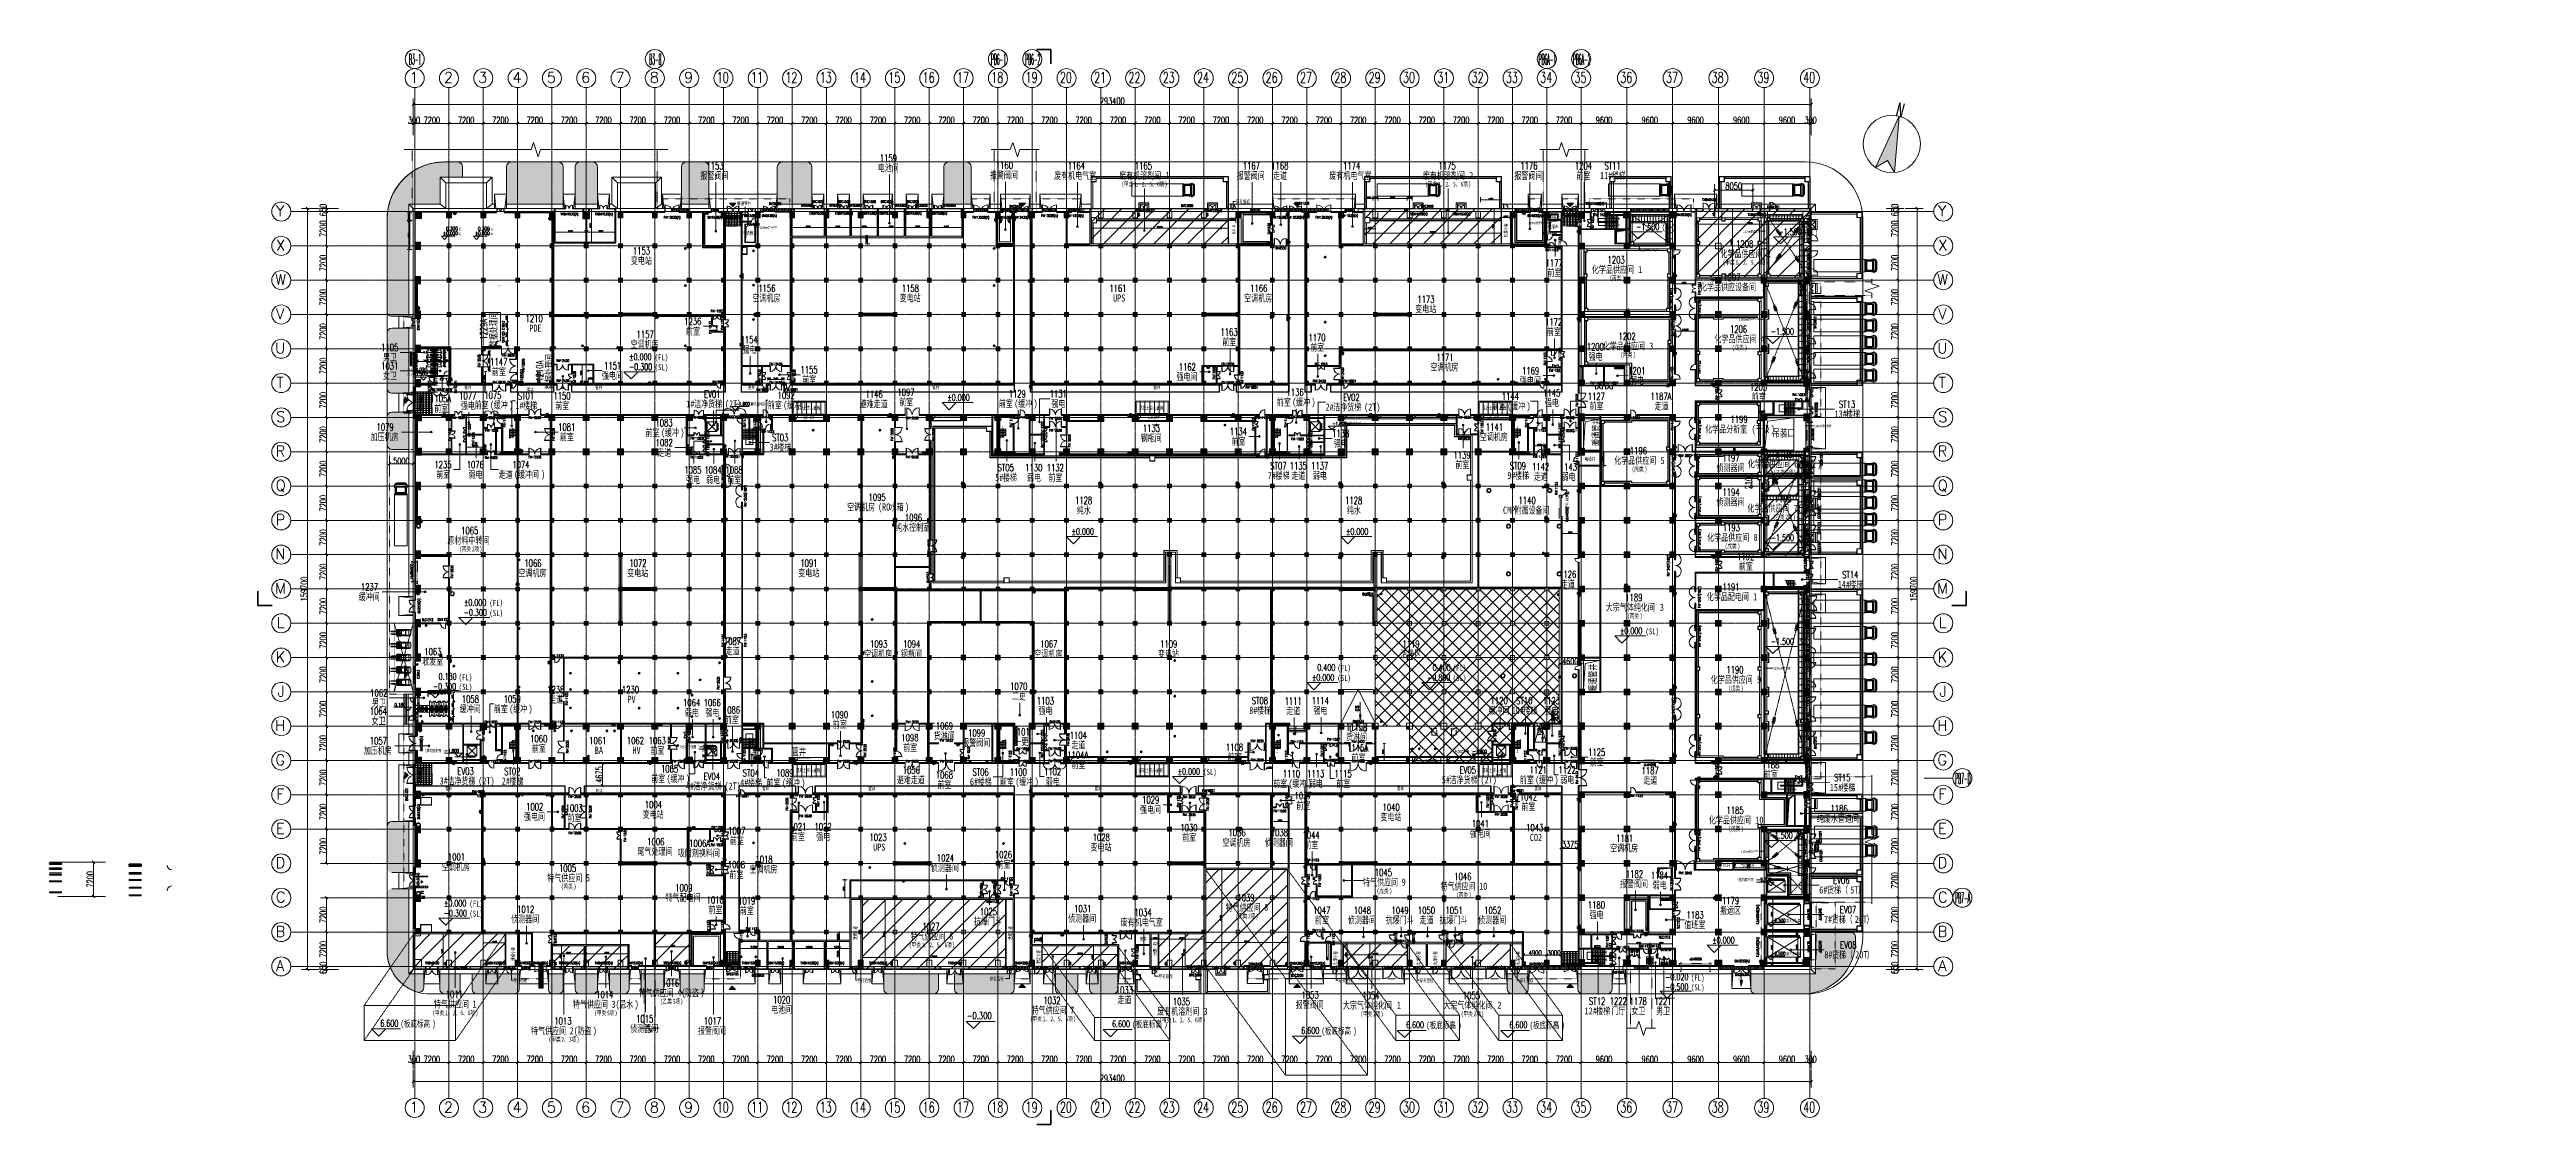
# Model space of a CAD drawing. Header units: millimetres. Extents: x -76632 to 443185, y -33181 to 192400.
import ezdxf

# ---------------------------------------------------------------- set-up
doc = ezdxf.new("R2010")
doc.units = ezdxf.units.MM
for name, pattern in [('1_1', [2, 1, -1]), ('Dash', [6.35, 3.175, -3.175]), ('DASH-2', [1.6, 0.8, -0.8]), ('划线', [6.36, 3.18, -3.18]), ('划线 1mm', [2, 1, -1]), ('对齐线', [6.36, 3.18, -3.18]), ('架空线', [3.97, 2.38, -1.59]), ('轴网线', [22.04, 18.38, -1.83, 0, -1.83])]:
    doc.linetypes.add(name, pattern=pattern)
doc.layers.get('0').update_dxf_attribs({"color": 8})
doc.layers.get('Defpoints').update_dxf_attribs({"color": 8})
for name, color, linetype, lineweight in [('A-ANNO-DIMS', 8, 'Continuous', 9), ('A-ANNO-NOTE', 8, 'Continuous', 5), ('A-AREA-IDEN', 8, 'Continuous', 9), ('A-DETL', 8, 'Continuous', 18), ('A-DETL-GENF', 8, 'Continuous', 18), ('A-DETL-MBND', 8, 'Continuous', 5), ('A-DETL-MEDM', 8, 'Continuous', 9), ('A-DETL-THIN', 8, 'Continuous', 5), ('A-DETL-WIDE', 8, 'Continuous', 50), ('A-DOOR', 8, 'Continuous', 5), ('A-DOOR-IDEN', 8, 'Continuous', 9), ('A-DOOR-OPNG', 8, 'Continuous', 5), ('A-FLOR', 8, 'Continuous', 5), ('A-FLOR-HRAL', 8, 'Continuous', 5), ('A-FLOR-HRAL-IDEN', 8, 'Continuous', 9), ('A-FLOR-PATT', 8, 'Continuous', 5), ('A-GENM', 8, 'Continuous', 5), ('A-GENM-IDEN', 8, 'Continuous', 9), ('A-GLAZ', 8, 'Continuous', 5), ('A-GLAZ-HDLN', 8, '划线', 5), ('A-GLAZ-IDEN', 8, 'Continuous', 9), ('A-WALL', 8, 'Continuous', 5), ('A-WALL-FNSH', 8, 'Continuous', 9), ('A-WALL-PATT', 8, 'Continuous', 9), ('G-ANNO-DIMS', 8, 'Continuous', 9), ('G-IMPT', 8, 'Continuous', 5), ('I-FURN', 8, 'Continuous', 5), ('I-FURN-HDLN', 8, '划线', 5), ('I-FURN-IDEN', 8, 'Continuous', 9), ('L-SITE', 8, 'Continuous', 5), ('M-EQPM', 8, 'Continuous', 5), ('P-PIPE', 8, 'Continuous', 5), ('P-SANR-FIXT', 8, 'Continuous', 5), ('Q-CASE', 8, '1_1', 5), ('Q-SPCQ', 8, 'Continuous', 5), ('S-BEAM', 8, 'Continuous', 5), ('S-BEAM-HDLN', 8, '划线', 5), ('S-COLS', 8, 'Continuous', 5), ('S-FNDN', 8, 'Continuous', 5), ('S-GRID', 8, 'Continuous', 9), ('S-GRID-IDEN', 8, 'Continuous', 9), ('S-STRS', 8, 'Continuous', 5), ('S-STRS-MBND', 8, 'Continuous', 5)]:
    doc.layers.add(name, color=color, linetype=linetype, lineweight=lineweight)
doc.styles.add('RomanC', font='romanc__.ttf', dxfattribs={"height": 2250})
doc.styles.add('RomanC_1', font='romanc__.ttf', dxfattribs={"width": 0.65, "height": 2250})
doc.styles.add('RomanC_2', font='romanc__.ttf', dxfattribs={"width": 0.25, "height": 2250})
doc.styles.add('RomanD', font='romand__.ttf', dxfattribs={"width": 0.7, "height": 1500})
doc.styles.add('RomanD_1', font='romand__.ttf', dxfattribs={"width": 0.7, "height": 500})
doc.styles.add('RomanD_10', font='romand__.ttf', dxfattribs={"width": 0.65, "height": 1000})
doc.styles.add('RomanD_2', font='romand__.ttf', dxfattribs={"width": 0.7, "height": 700})
doc.styles.add('RomanD_3', font='romand__.ttf', dxfattribs={"width": 0.7, "height": 1400})
doc.styles.add('RomanD_4', font='romand__.ttf', dxfattribs={"width": 0.65, "height": 1400})
doc.styles.add('RomanD_5', font='romand__.ttf', dxfattribs={"width": 0.65, "height": 500})
doc.styles.add('RomanD_6', font='romand__.ttf', dxfattribs={"width": 0.65, "height": 350})
doc.styles.add('RomanD_7', font='romand__.ttf', dxfattribs={"width": 0.65, "height": 1250})
doc.styles.add('RomanD_8', font='romand__.ttf', dxfattribs={"width": 0.65, "height": 1500})
doc.styles.add('RomanD_9', font='romand__.ttf', dxfattribs={"width": 0.7, "height": 750})
doc.styles.add('仿宋', font='simfang.ttf', dxfattribs={"width": 0.7, "height": 500})
doc.styles.add('仿宋_2', font='simfang.ttf', dxfattribs={"width": 0.7, "height": 1500})
doc.styles.add('仿宋_3', font='simfang.ttf', dxfattribs={"width": 0.7, "height": 1400})
doc.styles.add('仿宋_4', font='simfang.ttf', dxfattribs={"width": 0.7, "height": 625})
doc.styles.add('仿宋_5', font='simfang.ttf', dxfattribs={"width": 0.7, "height": 750})
doc.styles.add('仿宋_6', font='simfang.ttf', dxfattribs={"width": 0.7, "height": 1250})
doc.styles.add('仿宋_7', font='simfang.ttf', dxfattribs={"width": 0.7, "height": 1000})
doc.styles.add('仿宋_8', font='simfang.ttf', dxfattribs={"width": 0.7, "height": 1600})
doc.styles.add('宋体', font='SimSun.ttf', dxfattribs={"width": 0.8, "height": 6})
doc.styles.add('宋体_1', font='SimSun.ttf', dxfattribs={"width": 0.7, "height": 500})
doc.styles.add('宋体_3', font='SimSun.ttf', dxfattribs={"width": 0.7, "height": 750})
doc.styles.add('微软雅黑', font='Microsoft YaHei.ttf', dxfattribs={"width": 0.7, "height": 500})
doc.dimstyles.new('0_5', dxfattribs={"dimscale": 304.8, "dimtxt": 351.251157, "dimasz": 0, "dimexe": 0.82021, "dimexo": 0.0625, "dimgap": 0, "dimtad": 1, "dimdec": 0, "dimzin": 0, "dimdsep": 46, "dimtxsty": 'RomanD_6', "dimblk1": 'NONE', "dimblk2": 'NONE', "dimsah": 1, "dimcen": 0.09, "dimazin": 0, "dimtfac": 1, "dimtdec": 4, "dimtix": 1, "dimtmove": 0, "dimatfit": 3, "dimfxl": 0.82021, "dimfxlon": 1, "dimtvp": 1, "dimtolj": 1, "dimtzin": 0, "dimlwd": 18, "dimlwe": 18, "dimarcsym": 2})
doc.dimstyles.new('0_5_1', dxfattribs={"dimscale": 304.8, "dimtxt": 351.251157, "dimasz": 0, "dimexe": 0.82021, "dimexo": 0.0625, "dimgap": 0, "dimtad": 1, "dimdec": 0, "dimzin": 0, "dimdsep": 46, "dimtxsty": 'RomanD_6', "dimblk1": 'NONE', "dimblk2": 'NONE', "dimsah": 1, "dimcen": 0.09, "dimazin": 0, "dimtfac": 1, "dimtdec": 4, "dimtix": 1, "dimtmove": 2, "dimatfit": 3, "dimfxl": 0.82021, "dimfxlon": 1, "dimtvp": 1, "dimtolj": 1, "dimtzin": 0, "dimlwd": 18, "dimlwe": 18, "dimarcsym": 2})
doc.dimstyles.new('0_7mm', dxfattribs={"dimscale": 304.8, "dimtxt": 351.251157, "dimasz": 0.82021, "dimexe": 1.64042, "dimexo": 0.0625, "dimgap": 0, "dimtad": 1, "dimdec": 0, "dimzin": 0, "dimdsep": 46, "dimtxsty": 'RomanD_6', "dimblk1": 'OBLIQUE', "dimblk2": 'OBLIQUE', "dimsah": 1, "dimcen": 0.09, "dimazin": 0, "dimtfac": 1, "dimtdec": 4, "dimtix": 1, "dimtmove": 0, "dimatfit": 3, "dimfxl": 1.64042, "dimfxlon": 1, "dimtvp": 1, "dimtolj": 1, "dimtzin": 0, "dimlwd": 18, "dimlwe": 18, "dimarcsym": 2})
doc.dimstyles.new('1mm', dxfattribs={"dimscale": 304.8, "dimtxt": 501.787367, "dimasz": 0.82021, "dimexe": 1.64042, "dimexo": 0.0625, "dimgap": 0, "dimtad": 1, "dimdec": 0, "dimzin": 0, "dimdsep": 46, "dimtxsty": 'RomanD_5', "dimblk1": 'OBLIQUE', "dimblk2": 'OBLIQUE', "dimsah": 1, "dimcen": 0.09, "dimazin": 0, "dimtfac": 1, "dimtdec": 4, "dimtix": 1, "dimtmove": 0, "dimatfit": 3, "dimfxl": 1.64042, "dimfxlon": 1, "dimtvp": 1, "dimtolj": 1, "dimtzin": 0, "dimlwd": 18, "dimlwe": 18, "dimarcsym": 2})
doc.dimstyles.new('U_TO_ARCH', dxfattribs={"dimscale": 304.8, "dimtxt": 1405.004626, "dimasz": 1.64042, "dimexe": 4.10105, "dimexo": 0.0625, "dimgap": 0, "dimtad": 1, "dimdec": 0, "dimzin": 0, "dimdsep": 46, "dimtxsty": 'RomanD_4', "dimblk1": 'OBLIQUE', "dimblk2": 'OBLIQUE', "dimsah": 1, "dimcen": 0.09, "dimazin": 0, "dimtfac": 1, "dimtdec": 4, "dimtix": 1, "dimtmove": 0, "dimatfit": 3, "dimfxl": 5.74147, "dimfxlon": 1, "dimtvp": 1, "dimtolj": 1, "dimtzin": 0, "dimlwd": 18, "dimlwe": 18, "dimarcsym": 2})
doc.dimstyles.new('对角线_-_1mm_仿宋', dxfattribs={"dimscale": 304.8, "dimtxt": 1405.004626, "dimasz": 1.64042, "dimexe": 1.64042, "dimexo": 0.0625, "dimgap": 0.492126, "dimtad": 1, "dimdec": 0, "dimzin": 0, "dimdsep": 46, "dimtxsty": 'RomanD_4', "dimblk1": 'OBLIQUE', "dimblk2": 'OBLIQUE', "dimsah": 1, "dimcen": 0.09, "dimazin": 0, "dimtfac": 1, "dimtdec": 4, "dimtix": 1, "dimtmove": 0, "dimatfit": 3, "dimfxl": 3.28084, "dimfxlon": 1, "dimtvp": 1, "dimtolj": 1, "dimtzin": 0, "dimlwd": 18, "dimlwe": 18, "dimarcsym": 2})
doc.dimstyles.new('第一_二道尺寸线', dxfattribs={"dimscale": 304.8, "dimtxt": 1405.004626, "dimasz": 1.64042, "dimexe": 4.10105, "dimexo": 0.0625, "dimgap": 0, "dimtad": 1, "dimdec": 0, "dimzin": 0, "dimdsep": 46, "dimtxsty": 'RomanD_4', "dimblk1": 'OBLIQUE', "dimblk2": 'OBLIQUE', "dimsah": 1, "dimcen": 0.09, "dimazin": 0, "dimtfac": 1, "dimtdec": 4, "dimtix": 1, "dimtmove": 0, "dimatfit": 3, "dimfxl": 8.2021, "dimfxlon": 1, "dimtvp": 1, "dimtolj": 1, "dimtzin": 0, "dimlwd": 18, "dimlwe": 18, "dimarcsym": 2})
doc.dimstyles.new('第三道尺寸线', dxfattribs={"dimscale": 304.8, "dimtxt": 1505.3621, "dimasz": 1.64042, "dimexe": 4.10105, "dimexo": 0.0625, "dimgap": 0.492126, "dimtad": 1, "dimdec": 0, "dimzin": 0, "dimdsep": 46, "dimtxsty": 'RomanD_8', "dimblk1": 'OBLIQUE', "dimblk2": 'OBLIQUE', "dimsah": 1, "dimcen": 0.09, "dimazin": 0, "dimtfac": 1, "dimtdec": 4, "dimtix": 1, "dimtmove": 0, "dimatfit": 3, "dimfxl": 8.2021, "dimfxlon": 1, "dimtvp": 1, "dimtolj": 1, "dimtzin": 0, "dimlwd": 18, "dimlwe": 18, "dimarcsym": 2})
doc.dimstyles.new('第三道尺寸线-2_0mm', dxfattribs={"dimscale": 304.8, "dimtxt": 1003.574733, "dimasz": 1.64042, "dimexe": 4.10105, "dimexo": 0.0625, "dimgap": 0, "dimtad": 1, "dimdec": 0, "dimzin": 0, "dimdsep": 46, "dimtxsty": 'RomanD_10', "dimblk1": 'OBLIQUE', "dimblk2": 'OBLIQUE', "dimsah": 1, "dimcen": 0.09, "dimazin": 0, "dimtfac": 1, "dimtdec": 4, "dimtix": 1, "dimtmove": 0, "dimatfit": 3, "dimfxl": 4.10105, "dimfxlon": 1, "dimtvp": 1, "dimtolj": 1, "dimtzin": 0, "dimlwd": 18, "dimlwe": 18, "dimarcsym": 2})
doc.dimstyles.new('第三道尺寸线-2_5mm', dxfattribs={"dimscale": 304.8, "dimtxt": 1254.468416, "dimasz": 1.64042, "dimexe": 4.10105, "dimexo": 0.0625, "dimgap": 0, "dimtad": 1, "dimdec": 0, "dimzin": 0, "dimdsep": 46, "dimtxsty": 'RomanD_7', "dimblk1": 'OBLIQUE', "dimblk2": 'OBLIQUE', "dimsah": 1, "dimcen": 0.09, "dimazin": 0, "dimtfac": 1, "dimtdec": 4, "dimtix": 1, "dimtmove": 0, "dimatfit": 3, "dimfxl": 4.10105, "dimfxlon": 1, "dimtvp": 1, "dimtolj": 1, "dimtzin": 0, "dimlwd": 18, "dimlwe": 18, "dimarcsym": 2})
pattern_1 = [(45, (-48901.02, 261.87), (-212.132, 212.132), [])]
pattern_2 = [(45, (-4e-09, 0), (-1325.825, 1325.825), []), (45, (-4e-09, 400), (-1325.825, 1325.825), []), (45, (-4e-09, 1300), (-1325.825, 1325.825), [1875, -625])]
pattern_3 = [(45, (-4e-09, 0), (-1060.66, 1060.66), []), (135, (-4e-09, 0), (-1060.66, -1060.66), [])]
pattern_4 = [(45, (-4e-09, 0), (-1767.767, 1767.767), [])]

# ---------------------------------------------------------------- blocks, each defined once
blk = doc.blocks.new('X-AR-F3-00-W-002_HLP2_rvt-1-LAY-1F-1_500-A')
at = {"layer": 'P-PIPE', "color": 96, "true_color": 0x007f00}
for centre, start, end in [((57200, 158811), 0, 180), ((57200, 158811), 180, 0), ((57600, 158811), 0, 180), ((57600, 158811), 180, 0), ((86400, 158811), 0, 180), ((86400, 158811), 180, 0), ((115200, 158811), 0, 180), ((115200, 158811), 180, 0), ((129600, 158811), 0, 180), ((129600, 158811), 180, 0), ((180000, 158811), 0, 180), ((180000, 158811), 180, 0), ((237600, 158811), 0, 180), ((237600, 158811), 180, 0), ((291850, 85475), 0, 180), ((291850, 85475), 180, 0), ((291850, 39100), 0, 180), ((291850, 39100), 180, 0), ((282275, 1050), 0, 180), ((282275, 1050), 180, 360), ((28800, -411), 0, 180), ((28800, -411), 180, 360), ((50400, -411), 0, 180), ((50400, -411), 180, 360), ((86400, -411), 0, 180), ((86400, -411), 180, 360), ((93600, -411), 0, 180), ((93600, -411), 180, 360), ((129600, -411), 0, 180), ((129600, -411), 180, 360), ((180000, -411), 0, 180), ((180000, -411), 180, 360), ((194400, -411), 0, 180), ((194400, -411), 180, 360), ((216000, -411), 0, 180), ((216000, -411), 180, 360)]:
    blk.add_arc(centre, 110, start, end, dxfattribs=at)
blk = doc.blocks.new('X-ST-F3-01-C-001_HLP2_rvt-1-LAY-1F-1_500-A')
at = {"layer": 'S-COLS', "true_color": 0x808080}
for points in [[(135, 156950), (1450, 156950), (1450, 158400), (0, 158394), (0, 156950)], [(7700, 157100), (7700, 158400), (6700, 158400), (6700, 157100)], [(14900, 157100), (14900, 158400), (13900, 158400), (13900, 157100)], [(21100, 157100), (22100, 157100), (22100, 158400), (21100, 158400), (21100, 157716)], [(29300, 157100), (29300, 158400), (28300, 158400), (28300, 157100), (29200, 157100)], [(36500, 157100), (36500, 158400), (35500, 158400), (35500, 157100)], [(43700, 157100), (43700, 158400), (42700, 158400), (42700, 157100)], [(50900, 157100), (50900, 158400), (49900, 158400), (49900, 157100)], [(57100, 157100), (58100, 157100), (58100, 158400), (57100, 158400), (57100, 157716)], [(65200, 157100), (65300, 157100), (65300, 158400), (64300, 158400), (64300, 157100), (64980, 157100)], [(72033, 157100), (72500, 157100), (72500, 158400), (71500, 158400), (71500, 157100)], [(78700, 157100), (79700, 157100), (79700, 158400), (78700, 158400), (78700, 157716)], [(86900, 157100), (86900, 158400), (85900, 158400), (85900, 157100), (86200, 157100)], [(93100, 157100), (94100, 157100), (94100, 158400), (93100, 158400), (93100, 157716)], [(100300, 157100), (101300, 157100), (101300, 158400), (100300, 158400), (100300, 157716)], [(107500, 157100), (108500, 157100), (108500, 158400), (107500, 158400), (107500, 157716)], [(115700, 157100), (115700, 158400), (114700, 158400), (114700, 157100), (115658, 157100)], [(122900, 157100), (122900, 158400), (121900, 158400), (121900, 157100)], [(129200, 157100), (130100, 157100), (130100, 158400), (129100, 158400), (129100, 157100)], [(136300, 157100), (137300, 157100), (137300, 158400), (136300, 158400), (136300, 157559)], [(172650, 157100), (173300, 157100), (173300, 158400), (172300, 158400), (172300, 157100)], [(180500, 157100), (180500, 158400), (179500, 158400), (179500, 157100), (180211, 157100)], [(187700, 157100), (187700, 158400), (186700, 158400), (186700, 157100), (187000, 157100)], [(194205, 157100), (194900, 157100), (194900, 158400), (193900, 158400), (193900, 157100)], [(229900, 157100), (230900, 157100), (230900, 158400), (229900, 158400), (229900, 157716)], [(237371, 157100), (238100, 157100), (238100, 158400), (237100, 158400), (237100, 157100)], [(244200, 156950), (245525, 156950), (245525, 158400), (244175, 158400), (244175, 156950)], [(253675, 157100), (255125, 157100), (255125, 158400), (253675, 158400), (253675, 157345)], [(263275, 157100), (264725, 157100), (264725, 158400), (263275, 158400), (263275, 157268)], [(67, 150425), (1200, 150425), (1200, 151975), (0, 151975), (0, 150425)], [(7600, 150800), (7600, 151600), (6800, 151600), (6800, 150800)], [(14050, 150800), (14800, 150800), (14800, 151600), (14000, 151600), (14000, 150800), (14023, 150800)], [(21259, 150800), (22000, 150800), (22000, 151600), (21200, 151600), (21200, 150800)], [(28400, 150800), (29200, 150800), (29195, 151600), (28400, 151600)], [(36400, 150800), (36400, 151600), (35600, 151600), (35600, 150800), (36100, 150800)], [(43600, 150800), (43600, 151600), (42800, 151600), (42800, 150800), (43200, 150800)], [(50800, 150800), (50800, 151600), (50000, 151600), (50000, 150800)], [(58000, 150800), (58000, 151600), (57200, 151600), (57200, 150800)], [(65000, 150800), (65200, 150800), (65200, 151600), (64400, 151600), (64400, 150800)], [(71600, 150800), (72400, 150800), (72400, 151600), (71600, 151600)], [(79000, 150800), (79600, 150800), (79600, 151600), (78800, 151600), (78800, 150800)], [(86200, 150800), (86800, 150800), (86800, 151600), (86000, 151600), (86000, 150800)], [(94000, 150800), (94000, 151600), (93200, 151600), (93200, 150800)], [(100735, 150800), (101200, 150800), (101200, 151600), (100400, 151600), (100400, 150800)], [(107600, 150800), (108400, 150800), (108400, 151600), (107600, 151600)], [(115600, 150800), (115600, 151600), (114800, 151600), (114800, 150800)], [(122023, 150800), (122800, 150800), (122800, 151600), (122000, 151600), (122000, 150800)], [(129200, 150800), (130000, 150800), (130000, 151600), (129200, 151600)], [(136400, 150800), (137200, 150800), (137200, 151600), (136400, 151600), (136400, 151300)], [(144400, 150800), (144400, 151600), (143600, 151600), (143600, 150800)], [(151600, 150800), (151600, 151600), (150800, 151600), (150800, 150800)], [(158000, 150800), (158800, 150800), (158800, 151600), (158000, 151600), (158000, 151300)], [(166000, 150800), (166000, 151600), (165200, 151600), (165200, 150800)], [(173200, 150800), (173200, 151600), (172400, 151600), (172400, 150800), (173000, 150800)], [(179600, 150800), (180400, 150800), (180400, 151600), (179600, 151600), (179600, 151400)], [(187600, 150800), (187600, 151600), (186800, 151600), (186800, 150800), (187000, 150800)], [(194200, 150800), (194800, 150800), (194800, 151600), (194000, 151600), (194000, 150800), (194170, 150800)], [(202000, 150800), (202000, 151600), (201200, 151600), (201200, 150800)], [(209200, 150800), (209200, 151600), (208400, 151600), (208400, 150800)], [(216400, 150800), (216400, 151600), (215600, 151600), (215600, 150800)], [(222800, 150800), (223600, 150800), (223600, 151600), (222800, 151600), (222800, 151300)], [(230300, 150800), (230800, 150800), (230800, 151600), (230000, 151600), (230000, 150800)], [(237200, 150800), (238000, 150800), (238000, 151600), (237200, 151600), (237200, 151164)], [(244175, 150600), (245525, 150600), (245525, 151800), (244175, 151800), (244175, 150800)], [(253800, 150600), (255000, 150600), (255000, 151800), (253800, 151800), (253800, 151448)], [(263753, 150600), (264600, 150600), (264600, 151800), (263400, 151800), (263400, 150600)], [(600, 143225), (1200, 143225), (1200, 144775), (0, 144775), (0, 143275), (600, 143275)], [(7600, 143600), (7600, 144400), (6800, 144400), (6800, 143600)], [(14800, 143600), (14800, 144400), (14000, 144400), (14000, 143600), (14050, 143600)], [(22000, 143600), (22000, 144400), (21200, 144400), (21200, 143600), (21259, 143600)], [(28996, 143600), (29200, 143600), (29200, 144400), (28400, 144400), (28400, 143600)], [(36400, 143600), (36400, 144400), (35600, 144400), (35600, 143600)], [(43600, 143600), (43600, 144400), (42800, 144400), (42800, 143600), (43200, 143600)], [(50800, 143600), (50800, 144400), (50000, 144400), (50000, 143600)], [(58000, 143600), (58000, 144400), (57200, 144400), (57200, 143600)], [(65200, 143600), (65200, 144400), (64400, 144400), (64400, 143600), (65097, 143600)], [(71748, 143600), (72400, 143600), (72400, 144400), (71600, 144400), (71600, 143600)], [(79600, 143600), (79600, 144400), (78800, 144400), (78800, 143600), (79000, 143600)], [(86800, 143600), (86800, 144400), (86000, 144400), (86000, 143600)], [(94000, 143600), (94000, 144400), (93200, 144400), (93200, 143600)], [(101200, 143600), (101200, 144400), (100400, 144400), (100400, 143600), (100735, 143600)], [(108400, 143600), (108400, 144400), (107600, 144400), (107600, 143600)], [(115600, 143600), (115600, 144400), (114800, 144400), (114800, 143600)], [(122800, 143600), (122800, 144400), (122000, 144400), (122000, 143600)], [(130000, 143600), (130000, 144400), (129200, 144400), (129200, 143600), (129400, 143600)], [(137200, 143600), (137200, 144400), (136400, 144400), (136400, 143600)], [(144400, 143600), (144400, 144400), (143600, 144400), (143600, 143600)], [(151600, 143600), (151600, 144400), (150800, 144400), (150800, 143600)], [(158800, 143600), (158800, 144400), (158000, 144400), (158000, 143600)], [(166000, 143600), (166000, 144400), (165200, 144400), (165200, 143600)], [(173000, 143600), (173200, 143600), (173200, 144400), (172400, 144400), (172400, 143600)], [(180400, 143600), (180400, 144400), (179600, 144400), (179600, 143600)], [(187600, 143600), (187600, 144400), (186800, 144400), (186800, 143600), (187000, 143600)], [(194800, 143600), (194800, 144400), (194000, 144400), (194000, 143600)], [(202000, 143600), (202000, 144400), (201200, 144400), (201200, 143600)], [(208400, 143600), (209200, 143600), (209200, 144400), (208400, 144400), (208400, 143702)], [(216400, 143600), (216400, 144400), (215600, 144400), (215600, 143600), (215821, 143600)], [(223600, 143600), (223600, 144400), (222800, 144400), (222800, 143600)], [(230800, 143600), (230800, 144400), (230000, 144400), (230000, 143600)], [(238000, 143600), (238000, 144400), (237200, 144400), (237200, 143600)], [(244175, 143400), (245525, 143400), (245525, 144600), (244175, 144600), (244175, 143440)], [(254052, 143400), (255000, 143400), (255000, 144600), (253800, 144600), (253800, 143400)], [(263400, 143400), (264600, 143400), (264600, 144600), (263400, 144600), (263400, 143440)], [(273000, 143400), (274200, 143400), (274200, 144600), (273000, 144600), (273000, 143440)], [(283800, 143400), (283800, 144600), (282600, 144600), (282600, 143400), (283300, 143400)], [(292800, 143275), (292800, 144300), (292750, 144300), (292750, 144600), (291600, 144600), (291600, 144300), (291500, 144300), (291500, 143275), (292200, 143275)], [(0, 136025), (1200, 136025), (1200, 137575), (600, 137575), (600, 137525), (0, 137525), (0, 136302)], [(7600, 136400), (7600, 137200), (6800, 137200), (6800, 136400)], [(14024, 136400), (14800, 136400), (14800, 137200), (14000, 137200), (14000, 136400)], [(21300, 136400), (22000, 136400), (22000, 137200), (21200, 137200), (21200, 136400), (21259, 136400)], [(29000, 136400), (29200, 136400), (29200, 137200), (28400, 137200), (28400, 136400), (28901, 136400)], [(36400, 136400), (36400, 137200), (35600, 137200), (35600, 136400)], [(43600, 136400), (43600, 137200), (42800, 137200), (42800, 136400), (43200, 136400)], [(50400, 136400), (50800, 136400), (50800, 137200), (50000, 137200), (50000, 136400)], [(58000, 136400), (58000, 137200), (57200, 137200), (57200, 136400)], [(65000, 136400), (65200, 136400), (65200, 137200), (64400, 137200), (64400, 136400)], [(72046, 136400), (72400, 136400), (72400, 137200), (71600, 137200), (71600, 136400)], [(79600, 136400), (79600, 137200), (78800, 137200), (78800, 136400), (79000, 136400)], [(86800, 136400), (86800, 137200), (86000, 137200), (86000, 136400)], [(93200, 136400), (94000, 136400), (94000, 137200), (93200, 137200), (93200, 136580)], [(100400, 136400), (101200, 136400), (101200, 137200), (100400, 137200)], [(107600, 136400), (108400, 136400), (108400, 137200), (107600, 137200)], [(115600, 136400), (115600, 137200), (114800, 137200), (114800, 136400)], [(122800, 136400), (122800, 137200), (122000, 137200), (122000, 136400)], [(130000, 136400), (130000, 137200), (129200, 137200), (129200, 136400), (129400, 136400)], [(137200, 136400), (137200, 137200), (136400, 137200), (136400, 136400)], [(144400, 136400), (144400, 137200), (143600, 137200), (143600, 136400)], [(151600, 136400), (151600, 137200), (150800, 137200), (150800, 136400)], [(158800, 136400), (158800, 137200), (158000, 137200), (158000, 136400)], [(166000, 136400), (166000, 137200), (165200, 137200), (165200, 136400)], [(173000, 136400), (173200, 136400), (173200, 137200), (172400, 137200), (172400, 136400)], [(180400, 136400), (180400, 137200), (179600, 137200), (179600, 136400)], [(187600, 136400), (187600, 137200), (186800, 137200), (186800, 136400), (187000, 136400)], [(194800, 136400), (194800, 137200), (194000, 137200), (194000, 136400)], [(202000, 136400), (202000, 137200), (201200, 137200), (201200, 136400)], [(209200, 136400), (209200, 137200), (208400, 137200), (208400, 136400)], [(216400, 136400), (216400, 137200), (215600, 137200), (215600, 136400)], [(222800, 136400), (223600, 136400), (223600, 137200), (222800, 137200), (222800, 136789)], [(230800, 136400), (230800, 137200), (230000, 137200), (230000, 136400)], [(238000, 136400), (238000, 137200), (237200, 137200), (237200, 136400)], [(245525, 136200), (245525, 137400), (244175, 137400), (244175, 136200), (244775, 136200)], [(254118, 136200), (255000, 136200), (255000, 137400), (253800, 137400), (253800, 136200)], [(264400, 136200), (264600, 136200), (264600, 137400), (263400, 137400), (263400, 136200)], [(273000, 136200), (274200, 136200), (274200, 137400), (273000, 137400), (273000, 136302)], [(283800, 136200), (283800, 137400), (282600, 137400), (282600, 136200), (283200, 136200)], [(292200, 136075), (292800, 136075), (292800, 137525), (291500, 137525), (291500, 136075), (291600, 136075)], [(0, 128825), (1200, 128825), (1200, 130375), (0, 130375), (0, 129164)], [(7600, 129200), (7600, 130000), (6800, 130000), (6800, 129200), (7579, 129200)], [(14000, 129200), (14800, 129200), (14800, 130000), (14000, 130000)], [(21259, 129200), (22000, 129200), (22000, 130000), (21200, 130000), (21200, 129200)], [(28400, 129200), (29200, 129200), (29200, 130000), (28400, 130000), (28400, 129371)], [(36400, 129200), (36400, 130000), (35600, 130000), (35600, 129200)], [(42800, 129200), (43600, 129200), (43600, 130000), (42800, 130000)], [(50800, 129200), (50800, 130000), (50000, 130000), (50000, 129200)], [(58000, 129200), (58000, 130000), (57200, 130000), (57200, 129200)], [(65070, 129200), (65200, 129200), (65200, 130000), (64400, 130000), (64400, 129200), (65000, 129200)], [(71922, 129200), (72400, 129200), (72400, 130000), (71600, 130000), (71600, 129200), (71688, 129200)], [(79000, 129200), (79600, 129200), (79600, 130000), (78800, 130000), (78800, 129200)], [(86800, 129200), (86800, 130000), (86000, 130000), (86000, 129200)], [(94000, 129200), (94000, 130000), (93200, 130000), (93200, 129200)], [(100735, 129200), (101200, 129200), (101200, 130000), (100400, 130000), (100400, 129200)], [(108400, 129200), (108400, 130000), (107600, 130000), (107600, 129200)], [(115600, 129200), (115600, 130000), (114800, 130000), (114800, 129200)], [(122800, 129200), (122800, 130000), (122000, 130000), (122000, 129200)], [(129200, 129200), (130000, 129200), (130000, 130000), (129200, 130000)], [(137200, 129200), (137200, 130000), (136400, 130000), (136400, 129200)], [(144400, 129200), (144400, 130000), (143600, 130000), (143600, 129200)], [(151600, 129200), (151600, 130000), (150800, 130000), (150800, 129200)], [(158800, 129200), (158800, 130000), (158000, 130000), (158000, 129200)], [(166000, 129200), (166000, 130000), (165200, 130000), (165200, 129200)], [(172400, 129200), (173200, 129200), (173200, 130000), (172400, 130000)], [(180400, 129200), (180400, 130000), (179600, 130000), (179600, 129200), (180211, 129200)], [(187600, 129200), (187600, 130000), (186800, 130000), (186800, 129200), (187000, 129200)], [(194000, 129200), (194800, 129200), (194800, 130000), (194000, 130000), (194000, 129400)], [(202000, 129200), (202000, 130000), (201200, 130000), (201200, 129200)], [(209200, 129200), (209200, 130000), (208400, 130000), (208400, 129200)], [(216400, 129200), (216400, 130000), (215600, 130000), (215600, 129200)], [(223600, 129200), (223600, 130000), (222800, 130000), (222800, 129200)], [(230800, 129200), (230800, 130000), (230000, 130000), (230000, 129200)], [(237200, 129200), (238000, 129200), (238000, 130000), (237200, 130000), (237200, 129201)], [(244375, 129000), (245525, 129000), (245525, 130200), (244175, 130200), (244175, 129000), (244313, 129000)], [(254011, 129000), (255000, 129000), (255000, 130200), (253800, 130200), (253800, 129000)], [(264600, 129000), (264600, 130200), (263400, 130200), (263400, 129000)], [(273000, 129000), (274200, 129000), (274200, 130200), (273000, 130200), (273000, 129164)], [(283800, 129000), (283800, 130200), (282600, 130200), (282600, 129000), (283200, 129000)], [(291725, 128875), (292800, 128875), (292800, 130325), (291500, 130325), (291500, 128875), (291600, 128875)], [(0, 121625), (1200, 121625), (1200, 123175), (0, 123175), (0, 122026)], [(7237, 122000), (7600, 122000), (7600, 122800), (6800, 122800), (6800, 122000)], [(14000, 122000), (14800, 122000), (14800, 122800), (14000, 122800), (14000, 122026)], [(22000, 122000), (22000, 122800), (21200, 122800), (21200, 122000), (21259, 122000)], [(28400, 122000), (29200, 122000), (29200, 122800), (28400, 122800), (28400, 122018)], [(36400, 122000), (36400, 122800), (35600, 122800), (35600, 122000)], [(43600, 122000), (43600, 122800), (42800, 122800), (42800, 122000)], [(50800, 122000), (50800, 122800), (50000, 122800), (50000, 122000)], [(58000, 122000), (58000, 122800), (57200, 122800), (57200, 122000)], [(64817, 122000), (65200, 122000), (65200, 122800), (64400, 122800), (64400, 122000)], [(71600, 122000), (72400, 122000), (72400, 122800), (71600, 122800), (71600, 122026)], [(79600, 122000), (79600, 122800), (78800, 122800), (78800, 122000)], [(86800, 122000), (86800, 122800), (86000, 122800), (86000, 122000)], [(94000, 122000), (94000, 122800), (93200, 122800), (93200, 122000)], [(100735, 122000), (101200, 122000), (101200, 122800), (100400, 122800), (100400, 122000)], [(108400, 122000), (108400, 122800), (107600, 122800), (107600, 122000)], [(115600, 122000), (115600, 122800), (114800, 122800), (114800, 122000)], [(122000, 122000), (122800, 122000), (122800, 122800), (122000, 122800), (122000, 122016)], [(130000, 122000), (130000, 122800), (129200, 122800), (129200, 122000)], [(137200, 122000), (137200, 122800), (136400, 122800), (136400, 122000)], [(144400, 122000), (144400, 122800), (143600, 122800), (143600, 122000)], [(151600, 122000), (151600, 122800), (150800, 122800), (150800, 122000)], [(158800, 122000), (158800, 122800), (158000, 122800), (158000, 122000)], [(166000, 122000), (166000, 122800), (165200, 122800), (165200, 122000)], [(173200, 122000), (173200, 122800), (172400, 122800), (172400, 122000)], [(180211, 122000), (180400, 122000), (180400, 122800), (179600, 122800), (179600, 122000)], [(186800, 122000), (187600, 122000), (187600, 122800), (186800, 122800), (186800, 122026)], [(194000, 122000), (194800, 122000), (194800, 122800), (194000, 122800), (194000, 122026)], [(202000, 122000), (202000, 122800), (201200, 122800), (201200, 122000)], [(209200, 122000), (209200, 122800), (208400, 122800), (208400, 122000)], [(216400, 122000), (216400, 122800), (215600, 122800), (215600, 122000)], [(223600, 122000), (223600, 122800), (222800, 122800), (222800, 122000)], [(230800, 122000), (230800, 122800), (230000, 122800), (230000, 122000)], [(237200, 122000), (238000, 122000), (238000, 122800), (237200, 122800), (237200, 122026)], [(245525, 121800), (245525, 123000), (244175, 123000), (244175, 121800), (245275, 121800)], [(254011, 121800), (255000, 121800), (255000, 123000), (253800, 123000), (253800, 121800)], [(264102, 121800), (264600, 121800), (264600, 123000), (263400, 123000), (263400, 121800)], [(274200, 121800), (274200, 123000), (273000, 123000), (273000, 121800), (273700, 121800)], [(283209, 121800), (283800, 121800), (283800, 123000), (282600, 123000), (282600, 121800)], [(292800, 121675), (292800, 123125), (291500, 123125), (291500, 121675), (292650, 121675)], [(1450, 114475), (1450, 115925), (0, 115925), (0, 114475), (256, 114475)], [(7825, 114575), (7825, 115825), (6575, 115825), (6575, 114575)], [(15025, 114575), (15025, 115825), (13775, 115825), (13775, 114575)], [(22225, 114575), (22225, 115825), (20975, 115825), (20975, 114575), (21825, 114575)], [(29425, 114575), (29425, 115825), (28175, 115825), (28175, 114575)], [(36625, 114575), (36625, 115825), (35375, 115825), (35375, 114575)], [(43825, 114575), (43825, 115825), (42575, 115825), (42575, 114575)], [(51025, 114575), (51025, 115825), (49775, 115825), (49775, 114575)], [(58158, 114575), (58225, 114575), (58225, 115825), (56975, 115825), (56975, 114575)], [(65425, 114575), (65425, 115825), (64175, 115825), (64175, 114575)], [(72225, 114575), (72625, 114575), (72625, 115825), (71375, 115825), (71375, 114575), (71625, 114575)], [(79825, 114575), (79825, 115825), (78575, 115825), (78575, 114575)], [(87025, 114575), (87025, 115825), (85775, 115825), (85775, 114575)], [(94225, 114575), (94225, 115825), (92975, 115825), (92975, 114575), (93900, 114575)], [(100735, 114575), (101425, 114575), (101425, 115825), (100175, 115825), (100175, 114575)], [(108625, 114575), (108625, 115825), (107375, 115825), (107375, 114575)], [(114575, 114575), (115825, 114575), (115825, 115825), (114575, 115825), (114575, 114773)], [(121775, 114575), (123025, 114575), (123025, 115825), (121775, 115825), (121775, 114815)], [(128975, 114575), (130225, 114575), (130225, 115825), (128975, 115825), (128975, 114888)], [(137425, 114575), (137425, 115825), (136175, 115825), (136175, 114575)], [(143375, 114575), (144625, 114575), (144625, 115825), (143375, 115825), (143375, 114858)], [(150575, 114575), (151825, 114575), (151825, 115825), (150575, 115819), (150575, 114617)], [(158250, 114575), (159025, 114575), (159025, 115825), (157775, 115819), (157775, 114575)], [(166225, 114575), (166225, 115825), (164975, 115819), (164975, 114575)], [(173089, 114575), (173425, 114575), (173425, 115825), (172175, 115825), (172175, 114575)], [(180625, 114575), (180625, 115825), (179375, 115825), (179375, 114575), (180375, 114575)], [(187773, 114575), (187825, 114575), (187825, 115825), (186575, 115825), (186575, 114575), (187625, 114575)], [(193775, 114575), (195025, 114575), (195025, 115825), (193775, 115825), (193775, 114875)], [(200975, 114575), (202225, 114575), (202225, 115825), (200975, 115825), (200975, 114875)], [(208175, 114575), (209425, 114575), (209425, 115825), (208175, 115825), (208175, 114875)], [(215375, 114575), (216625, 114575), (216625, 115825), (215375, 115825), (215375, 114875)], [(223825, 114575), (223825, 115825), (222575, 115819), (222575, 114575)], [(230775, 114575), (231025, 114575), (231025, 115225), (230800, 115225), (230800, 115825), (229775, 115819), (229775, 114575), (230175, 114575), (230175, 114800), (230775, 114800), (230775, 114675)], [(236975, 114575), (238225, 114575), (238225, 115825), (236975, 115825), (236975, 114875)], [(245525, 114475), (245525, 115925), (244175, 115925), (244175, 114475), (245275, 114475)], [(255000, 114600), (255000, 115800), (253800, 115800), (253800, 114600)], [(264600, 114600), (264600, 115800), (263400, 115800), (263400, 114600)], [(273000, 114600), (274200, 114600), (274200, 115800), (273000, 115800), (273000, 114888)], [(283300, 114600), (283800, 114600), (283800, 115800), (282600, 115800), (282600, 114600), (283286, 114600)], [(292330, 114475), (292800, 114475), (292800, 115925), (291500, 115925), (291500, 114475)], [(466, 107275), (1450, 107275), (1450, 108725), (0, 108725), (0, 107275), (121, 107275)], [(6575, 107375), (7825, 107375), (7825, 108625), (6575, 108625), (6575, 107750)], [(13775, 107375), (15025, 107375), (15025, 108625), (13775, 108625), (13775, 107750)], [(21259, 107375), (22225, 107375), (22225, 108625), (20975, 108625), (20975, 107375)], [(29425, 107375), (29425, 108625), (28175, 108625), (28175, 107375), (28600, 107375)], [(35375, 107375), (36625, 107375), (36625, 108625), (35375, 108625), (35375, 107750)], [(42575, 107375), (43825, 107375), (43825, 108625), (42575, 108625), (42575, 107750)], [(49775, 107375), (51025, 107375), (51025, 108625), (49775, 108625), (49775, 107750)], [(56975, 107375), (58225, 107375), (58225, 108625), (56975, 108625), (56975, 107750)], [(65200, 107375), (65425, 107375), (65425, 108625), (64175, 108625), (64175, 107375), (65000, 107375)], [(71625, 107375), (72625, 107376), (72625, 108625), (71375, 108625), (71375, 107375)], [(78575, 107375), (79825, 107375), (79825, 108625), (78575, 108625), (78575, 107579)], [(85775, 107375), (87025, 107375), (87025, 108625), (85775, 108625), (85775, 107750)], [(94225, 107375), (94225, 108625), (92975, 108625), (92975, 107375), (93900, 107375)], [(101425, 107375), (101425, 108625), (100175, 108625), (100175, 107375), (100900, 107375)], [(108400, 107375), (108625, 107375), (108625, 108625), (107375, 108625), (107375, 107375), (108200, 107375)], [(115825, 107375), (115825, 108625), (114575, 108625), (114575, 107375)], [(123025, 107375), (123025, 108625), (121775, 108625), (121775, 107375), (122775, 107375)], [(130225, 107375), (130225, 108625), (128975, 108625), (128975, 107375)], [(136700, 107375), (137425, 107375), (137425, 108625), (136175, 108625), (136175, 107375)], [(143375, 107375), (144625, 107375), (144625, 108625), (143375, 108625), (143375, 107529)], [(150575, 107375), (151825, 107375), (151825, 108625), (150575, 108625), (150575, 107478)], [(157775, 107375), (159025, 107375), (159025, 108625), (157775, 108625), (157775, 107427)], [(165075, 107375), (166225, 107375), (166225, 108625), (164975, 108625), (164975, 107375)], [(173425, 107375), (173425, 108625), (172175, 108625), (172175, 107375)], [(180110, 107375), (180625, 107375), (180625, 108625), (179375, 108625), (179375, 107375), (179775, 107375)], [(186575, 107375), (187825, 107375), (187825, 108625), (186575, 108625), (186575, 107750)], [(194941, 107375), (195025, 107375), (195025, 108625), (193775, 108625), (193775, 107375), (194768, 107375)], [(200975, 107375), (202225, 107375), (202225, 108625), (200975, 108625), (200975, 107750)], [(208175, 107375), (209425, 107375), (209425, 108625), (208175, 108625), (208175, 107750)], [(215375, 107375), (216625, 107375), (216625, 108625), (215375, 108625), (215375, 107750)], [(222575, 107375), (223825, 107375), (223825, 108625), (222575, 108625), (222575, 107750)], [(229775, 107375), (231025, 107375), (231025, 108625), (229775, 108625), (229775, 107750)], [(238225, 107375), (238225, 108625), (236975, 108624), (236980, 107375)], [(245275, 107275), (245525, 107275), (245525, 108725), (244175, 108725), (244175, 107275), (244744, 107275)], [(255000, 107400), (255000, 108600), (253800, 108600), (253800, 107400), (254011, 107400)], [(264400, 107400), (264600, 107400), (264600, 108600), (263400, 108600), (263400, 107400)], [(274200, 107400), (274200, 108600), (273000, 108600), (273000, 107400)], [(283325, 107400), (283325, 107900), (283800, 107900), (283800, 108600), (282600, 108600), (282600, 107400), (283200, 107400)], [(292800, 107275), (292800, 108725), (291500, 108725), (291500, 107900), (292550, 107900), (292550, 107275)], [(1200, 100025), (1200, 101575), (0, 101575), (0, 100075), (600, 100075), (600, 100025)], [(6800, 100400), (7600, 100400), (7600, 101200), (6800, 101200), (6800, 100612)], [(14800, 100400), (14800, 101200), (14000, 101200), (14000, 100400)], [(21500, 100400), (22000, 100400), (22000, 101200), (21200, 101200), (21200, 100400), (21259, 100400)], [(29200, 100400), (29200, 101200), (28400, 101200), (28400, 100400), (28600, 100400)], [(35600, 100400), (36400, 100400), (36400, 101200), (35600, 101200)], [(43600, 100400), (43600, 101200), (42800, 101200), (42800, 100400), (43500, 100400)], [(50800, 100400), (50800, 101200), (50000, 101200), (50000, 100400)], [(57200, 100400), (58000, 100400), (58000, 101200), (57200, 101200), (57200, 100612)], [(64400, 100400), (65200, 100400), (65197, 101200), (64400, 101200), (64400, 100612)], [(71600, 100400), (72400, 100400), (72400, 101200), (71600, 101200)], [(79600, 100400), (79600, 101200), (78800, 101200), (78800, 100400)], [(86800, 100400), (86800, 101200), (86000, 101200), (86000, 100400)], [(93300, 100400), (94000, 100400), (94000, 101200), (93200, 101200), (93200, 100400)], [(100900, 100400), (101200, 100400), (101200, 101200), (100400, 101200), (100400, 100400), (100759, 100400)], [(108400, 100400), (108400, 101200), (107600, 101200), (107600, 100400), (108322, 100400)], [(115600, 100400), (115600, 101200), (114800, 101200), (114800, 100400)], [(122000, 100400), (122800, 100400), (122800, 101200), (122000, 101200)], [(130000, 100400), (130000, 101200), (129200, 101200), (129200, 100400)], [(137200, 100400), (137200, 101200), (136400, 101200), (136400, 100400), (136900, 100400)], [(144400, 100400), (144400, 101200), (143600, 101200), (143600, 100400)], [(151600, 100400), (151600, 101200), (150800, 101200), (150800, 100400)], [(158800, 100400), (158800, 101200), (158000, 101200), (158000, 100400)], [(166000, 100400), (166000, 101200), (165200, 101200), (165200, 100400)], [(173200, 100400), (173200, 101200), (172400, 101200), (172400, 100400)], [(180211, 100400), (180400, 100400), (180400, 101200), (179600, 101200), (179600, 100400)], [(187600, 100400), (187600, 101200), (186800, 101200), (186800, 100400)], [(194800, 100400), (194800, 101200), (194000, 101200), (194000, 100400)], [(202000, 100400), (202000, 101200), (201200, 101200), (201200, 100400)], [(209200, 100400), (209200, 101200), (208400, 101200), (208400, 100400)], [(216400, 100400), (216400, 101200), (215600, 101200), (215600, 100400)], [(222800, 100400), (223600, 100400), (223600, 101200), (222800, 101200), (222800, 100612)], [(230000, 100400), (230800, 100400), (230800, 101200), (230000, 101200), (230000, 100612)], [(238000, 100400), (238000, 101200), (237200, 101200), (237200, 100400)], [(244175, 100200), (245525, 100200), (245525, 101400), (244175, 101400), (244175, 100612)], [(255000, 100200), (255000, 101400), (253800, 101400), (253800, 100200)], [(263400, 100200), (264600, 100200), (264600, 101400), (263400, 101400), (263400, 100612)], [(274200, 100200), (274200, 101400), (273000, 101400), (273000, 100200)], [(283200, 100200), (283325, 100200), (283325, 101400), (282600, 101400), (282600, 100200), (283100, 100200)], [(292550, 100075), (292800, 100075), (292800, 101525), (292550, 101525), (292550, 100612)], [(960, 92825), (1200, 92825), (1200, 94375), (600, 94375), (600, 94325), (0, 94325), (0, 92825), (663, 92828), (735, 92845), (818, 92849), (917, 92834), (948, 92825)], [(7600, 93200), (7600, 94000), (6800, 94000), (6800, 93200)], [(14800, 93200), (14800, 94000), (14000, 94000), (14000, 93200)], [(21200, 93200), (22000, 93200), (22000, 94000), (21200, 94000), (21200, 93474)], [(28600, 93200), (29200, 93200), (29200, 94000), (28400, 94000), (28400, 93200), (28467, 93200)], [(36400, 93200), (36400, 94000), (35600, 94000), (35600, 93200)], [(43600, 93200), (43600, 94000), (42800, 94000), (42800, 93200), (43500, 93200)], [(50800, 93200), (50800, 94000), (50000, 94000), (50000, 93200)], [(57200, 93200), (58000, 93200), (58000, 94000), (57200, 94000), (57200, 93474)], [(65000, 93200), (65200, 93200), (65200, 94000), (64400, 94000), (64400, 93200)], [(72225, 93200), (72400, 93200), (72400, 94000), (71600, 94000), (71600, 93200)], [(79600, 93200), (79600, 94000), (78800, 94000), (78800, 93200)], [(86800, 93200), (86800, 94000), (86000, 94000), (86000, 93200)], [(94000, 93200), (94000, 94000), (93200, 94000), (93200, 93200), (93900, 93200)], [(100821, 93200), (101200, 93200), (101200, 94000), (100400, 94000), (100400, 93200), (100735, 93200)], [(107600, 93200), (108400, 93200), (108400, 94000), (107600, 94000), (107600, 93474)], [(114800, 93200), (115600, 93200), (115600, 94000), (114800, 94000), (114800, 93474)], [(122000, 93200), (122800, 93200), (122800, 94000), (122000, 94000), (122000, 93474)], [(129200, 93200), (130000, 93200), (130000, 94000), (129200, 94000), (129200, 93474)], [(136600, 93200), (137200, 93200), (137200, 94000), (136400, 94000), (136400, 93200)], [(144400, 93200), (144400, 94000), (143600, 94000), (143600, 93200)], [(151600, 93200), (151600, 94000), (150800, 94000), (150800, 93200)], [(158000, 93200), (158800, 93200), (158800, 94000), (158000, 94000), (158000, 93474)], [(166000, 93200), (166000, 94000), (165200, 94000), (165200, 93200)], [(173200, 93200), (173200, 94000), (172400, 94000), (172400, 93200)], [(180400, 93200), (180400, 94000), (179600, 94000), (179600, 93200), (179800, 93200)], [(187600, 93200), (187600, 94000), (186800, 94000), (186800, 93200)], [(194000, 93200), (194800, 93200), (194800, 94000), (194000, 94000), (194000, 93474)], [(201200, 93200), (202000, 93200), (202000, 94000), (201200, 94000), (201200, 93474)], [(208400, 93200), (209200, 93200), (209200, 94000), (208400, 94000), (208400, 93474)], [(215600, 93200), (216400, 93200), (216400, 94000), (215600, 94000), (215600, 93474)], [(223600, 93200), (223600, 94000), (222800, 94000), (222800, 93200), (223300, 93200)], [(230800, 93200), (230800, 94000), (230000, 94000), (230000, 93200)], [(237200, 93200), (238000, 93200), (238000, 94000), (237200, 94000), (237200, 93474)], [(245525, 93000), (245525, 94200), (244175, 94200), (244175, 93000), (244775, 93000)], [(255000, 93000), (255000, 94200), (253800, 94200), (253800, 93000)], [(264600, 93000), (264600, 94200), (263400, 94200), (263400, 93000)], [(273000, 93000), (274200, 93000), (274200, 94200), (273000, 94200), (273000, 93474)], [(283200, 93000), (283325, 93000), (283325, 94200), (282600, 94200), (282600, 93000), (283106, 93000)], [(292800, 92875), (292800, 94325), (292550, 94325), (292550, 92875)], [(1200, 85625), (1200, 87175), (0, 87175), (0, 85625)], [(7600, 86000), (7600, 86800), (6800, 86800), (6800, 86000), (7300, 86000)], [(14800, 86000), (14800, 86800), (14000, 86800), (14000, 86000)], [(21500, 86000), (22000, 86000), (22000, 86800), (21200, 86800), (21200, 86000), (21259, 86000)], [(29200, 86000), (29200, 86800), (28400, 86800), (28400, 86000), (28600, 86000)], [(36400, 86000), (36400, 86800), (35600, 86800), (35600, 86000)], [(42900, 86000), (43600, 86000), (43600, 86800), (42800, 86800), (42800, 86000)], [(50800, 86000), (50800, 86800), (50000, 86800), (50000, 86000)], [(58000, 86000), (58000, 86800), (57200, 86800), (57200, 86000)], [(65200, 86000), (65200, 86800), (64400, 86800), (64400, 86000), (65104, 86000)], [(71600, 86000), (72400, 86000), (72400, 86800), (71600, 86800)], [(79600, 86000), (79600, 86800), (78800, 86800), (78800, 86000)], [(86000, 86000), (86800, 86000), (86800, 86800), (86000, 86800), (86000, 86400)], [(93300, 86000), (94000, 86000), (94000, 86800), (93200, 86800), (93200, 86000)], [(100400, 86000), (101200, 86000), (101200, 86800), (100400, 86800), (100400, 86400)], [(108200, 86000), (108400, 86000), (108400, 86800), (107600, 86800), (107600, 86000)], [(115600, 86000), (115600, 86800), (114800, 86800), (114800, 86000)], [(122800, 86000), (122800, 86800), (122000, 86800), (122000, 86000)], [(130000, 86000), (130000, 86800), (129200, 86800), (129200, 86000)], [(136600, 86000), (137200, 86000), (137200, 86800), (136400, 86800), (136400, 86000)], [(144400, 86000), (144400, 86800), (143600, 86800), (143600, 86000)], [(151600, 86000), (151600, 86800), (150800, 86800), (150800, 86000)], [(158800, 86000), (158800, 86800), (158000, 86800), (158000, 86000), (158700, 86000)], [(166000, 86000), (166000, 86800), (165200, 86800), (165200, 86000)], [(173200, 86000), (173200, 86800), (172400, 86800), (172400, 86000)], [(180400, 86000), (180400, 86800), (179600, 86800), (179600, 86000), (179800, 86000)], [(187600, 86000), (187600, 86800), (186800, 86800), (186800, 86000)], [(194800, 86000), (194800, 86800), (194000, 86800), (194000, 86000), (194400, 86000)], [(202000, 86000), (202000, 86800), (201200, 86800), (201200, 86000), (201900, 86000)], [(209200, 86000), (209200, 86800), (208400, 86800), (208400, 86000)], [(216400, 86000), (216400, 86800), (215600, 86800), (215600, 86000)], [(223600, 86000), (223600, 86800), (222800, 86800), (222800, 86000), (223300, 86000)], [(230800, 86000), (230800, 86800), (230000, 86800), (230000, 86000)], [(238000, 86000), (238000, 86800), (237200, 86800), (237200, 86000)], [(244175, 85800), (245525, 85800), (245525, 87000), (244175, 87000), (244175, 86337)], [(255000, 85800), (255000, 87000), (253800, 87000), (253800, 85800)], [(264600, 85800), (264600, 87000), (263400, 87000), (263400, 85800)], [(274200, 85800), (274200, 87000), (273000, 87000), (273000, 85800)], [(283200, 85800), (283800, 85800), (283800, 86050), (283325, 86050), (283325, 87000), (282600, 87000), (282600, 85800), (283110, 85800)], [(292330, 85675), (292800, 85675), (292800, 87125), (292550, 87125), (292550, 86050), (291500, 86050), (291500, 85675), (291669, 85675)], [(1200, 78425), (1200, 79975), (0, 79975), (0, 78425)], [(6800, 78800), (7600, 78800), (7600, 79600), (6800, 79600), (6800, 79199)], [(14800, 78800), (14800, 79600), (14000, 79600), (14000, 78800)], [(21200, 78800), (22000, 78800), (22000, 79600), (21200, 79600), (21200, 79199)], [(28535, 78800), (29200, 78800), (29200, 79600), (28400, 79600), (28400, 78800)], [(36400, 78800), (36400, 79600), (35600, 79600), (35600, 78800)], [(43600, 78800), (43600, 79600), (42800, 79600), (42800, 78800), (43500, 78800)], [(50800, 78800), (50800, 79600), (50000, 79600), (50000, 78800)], [(58000, 78800), (58000, 79600), (57200, 79600), (57200, 78800)], [(65000, 78800), (65200, 78800), (65200, 79600), (64400, 79600), (64400, 78800)], [(72400, 78800), (72400, 79600), (71600, 79600), (71600, 78800), (72225, 78800)], [(79600, 78800), (79600, 79600), (78800, 79600), (78800, 78800)], [(86800, 78800), (86800, 79600), (86000, 79600), (86000, 78800)], [(94000, 78800), (94000, 79600), (93200, 79600), (93200, 78800), (93900, 78800)], [(100400, 78800), (101200, 78800), (101200, 79600), (100400, 79600), (100400, 78900)], [(107600, 78800), (108400, 78800), (108400, 79600), (107600, 79600), (107600, 78983)], [(114800, 78800), (115600, 78800), (115600, 79600), (114800, 79600), (114800, 78876)], [(122000, 78800), (122800, 78800), (122800, 79600), (122000, 79600), (122000, 78835)], [(130000, 78800), (130000, 79600), (129200, 79600), (129200, 78800)], [(136600, 78800), (137200, 78800), (137200, 79600), (136400, 79600), (136400, 78800)], [(144400, 78800), (144400, 79600), (143600, 79600), (143600, 78800)], [(150800, 78800), (151600, 78800), (151600, 79600), (150800, 79600), (150800, 78900)], [(158800, 78800), (158800, 79600), (158000, 79600), (158000, 78800), (158700, 78800)], [(166000, 78800), (166000, 79600), (165200, 79600), (165200, 78800)], [(173200, 78800), (173200, 79600), (172400, 79600), (172400, 78800)], [(179800, 78800), (180400, 78800), (180400, 79600), (179600, 79600), (179604, 78800), (179799, 78800)], [(187600, 78800), (187600, 79600), (186800, 79600), (186800, 78800)], [(194000, 78800), (194800, 78800), (194800, 79600), (194000, 79595), (194000, 78900)], [(201200, 78800), (201600, 78800), (201600, 79500), (202000, 79500), (202000, 79600), (201200, 79600), (201200, 78858)], [(209200, 79500), (209200, 79600), (208400, 79600), (208400, 79500)], [(215600, 79500), (216400, 79500), (216400, 79600), (215600, 79600), (215600, 79529)], [(223100, 79500), (223600, 79500), (223600, 79600), (222800, 79597), (222800, 79500)], [(230800, 79500), (230800, 79600), (230000, 79600), (230000, 79500)], [(238000, 79500), (238000, 79600), (237200, 79600), (237200, 79500), (237817, 79500)], [(245525, 78600), (245525, 79800), (244175, 79800), (244175, 78600), (244898, 78600)], [(255000, 78600), (255000, 79800), (253800, 79800), (253800, 78600)], [(264400, 78600), (264600, 78600), (264600, 79800), (263400, 79800), (263400, 78600)], [(273000, 78600), (274200, 78600), (274200, 79800), (273000, 79800), (273000, 79199)], [(283415, 78600), (283800, 78600), (283800, 79800), (282600, 79800), (282600, 78600), (283200, 78600)], [(291984, 78475), (292800, 78475), (292800, 79925), (291500, 79925), (291500, 78475)], [(600, 71225), (1200, 71225), (1200, 72775), (0, 72775), (0, 71275), (600, 71275)], [(6800, 71600), (7600, 71600), (7600, 72400), (6800, 72400), (6800, 71900)], [(14800, 71600), (14800, 72400), (14000, 72400), (14000, 71600)], [(21500, 71600), (22000, 71600), (22000, 72400), (21200, 72400), (21200, 71600), (21259, 71600)], [(28600, 71600), (29200, 71600), (29200, 72400), (28400, 72400), (28400, 71600), (28568, 71600)], [(35600, 71600), (36400, 71600), (36400, 72400), (35600, 72400), (35600, 72000)], [(42800, 71600), (43600, 71600), (43600, 72400), (42800, 72400), (42800, 72000)], [(50000, 71600), (50800, 71600), (50800, 72400), (50000, 72400), (50000, 72000)], [(58000, 71600), (58000, 72400), (57200, 72400), (57200, 71600)], [(65016, 71600), (65200, 71600), (65200, 72400), (64400, 72400), (64400, 71600), (65000, 71600)], [(72225, 71600), (72400, 71600), (72400, 72400), (71600, 72400), (71600, 71600)], [(79600, 71600), (79600, 72400), (78800, 72400), (78800, 71600)], [(86800, 71600), (86800, 72400), (86000, 72400), (86000, 71600)], [(93800, 71600), (94000, 71600), (94000, 72400), (93200, 72400), (93200, 71600), (93300, 71600)], [(101000, 71600), (101200, 71600), (101200, 72400), (100400, 72400), (100400, 71600), (100900, 71600)], [(107794, 71600), (108400, 71600), (108400, 72400), (107600, 72400), (107600, 71600)], [(114800, 71600), (115600, 71600), (115600, 72400), (114800, 72400), (114800, 72200)], [(122800, 71600), (122800, 72400), (122000, 72400), (122000, 71600)], [(129800, 71600), (130000, 71600), (130000, 72400), (129200, 72400), (129200, 71600)], [(137200, 71600), (137200, 72400), (136400, 72400), (136400, 71600), (136600, 71600)], [(144400, 71600), (144400, 72400), (143600, 72400), (143600, 71600)], [(151300, 71600), (151600, 71600), (151600, 72400), (150800, 72400), (150800, 71600)], [(158000, 71600), (158800, 71600), (158800, 72400), (158000, 72400)], [(166000, 71600), (166000, 72400), (165200, 72400), (165200, 71600)], [(173200, 71600), (173200, 72400), (172400, 72400), (172400, 71600)], [(179800, 71600), (180400, 71600), (180400, 72400), (179600, 72400), (179600, 71600), (179793, 71600)], [(187600, 71600), (187600, 72400), (186800, 72400), (186800, 71600)], [(194000, 71600), (194800, 71600), (194800, 72400), (194000, 72400), (194000, 72061)], [(201600, 71600), (201600, 72400), (201200, 72400), (201200, 71600)], [(245525, 71400), (245525, 72600), (244175, 72600), (244175, 71400), (245086, 71400)], [(255000, 71400), (255000, 72600), (253800, 72600), (253800, 71400)], [(264600, 71400), (264600, 72600), (263400, 72600), (263400, 71400), (264468, 71400)], [(274200, 71400), (274200, 72600), (273000, 72600), (273000, 71400)], [(283800, 71400), (283800, 72600), (282600, 72600), (282600, 71400), (283200, 71400)], [(292200, 71275), (292800, 71275), (292800, 72725), (291500, 72725), (291500, 71275), (291984, 71275)], [(1200, 64025), (1200, 65575), (600, 65575), (600, 65525), (0, 65525), (0, 64025), (600, 64025)], [(7600, 64400), (7600, 65200), (6800, 65200), (6800, 64400), (7300, 64400)], [(14800, 64400), (14800, 65200), (14000, 65200), (14000, 64400)], [(21200, 64400), (22000, 64400), (22000, 65200), (21200, 65200), (21200, 64923)], [(28600, 64400), (29200, 64400), (29200, 65200), (28400, 65200), (28400, 64400), (28596, 64400)], [(36400, 64400), (36400, 65200), (35600, 65200), (35600, 64400)], [(43600, 64400), (43600, 65200), (42800, 65200), (42800, 64400)], [(50000, 64400), (50800, 64400), (50800, 65200), (50000, 65200), (50000, 64700)], [(57200, 64400), (58000, 64400), (58000, 65200), (57200, 65200), (57200, 64700)], [(65015, 64400), (65200, 64400), (65200, 65200), (64400, 65200), (64400, 64400), (65000, 64400)], [(71600, 64400), (72400, 64400), (72400, 65200), (71600, 65200), (71600, 64923)], [(79600, 64400), (79600, 65200), (78800, 65200), (78800, 64400)], [(86000, 64400), (86800, 64400), (86800, 65200), (86000, 65200), (86000, 64923)], [(93800, 64400), (94000, 64400), (94000, 65200), (93200, 65200), (93200, 64400)], [(101000, 64400), (101200, 64400), (101200, 65200), (100400, 65200), (100400, 64400), (100735, 64400)], [(107800, 64400), (108400, 64400), (108400, 65200), (107600, 65200), (107600, 64400), (107726, 64400)], [(115600, 64400), (115600, 65200), (114800, 65200), (114800, 64400)], [(122800, 64400), (122800, 65200), (122000, 65200), (122000, 64400)], [(130000, 64400), (130000, 65200), (129200, 65200), (129200, 64400), (129911, 64400)], [(137200, 64400), (137200, 65200), (136400, 65200), (136400, 64400), (136600, 64400)], [(144400, 64400), (144400, 65200), (143600, 65200), (143600, 64400)], [(151600, 64400), (151600, 65200), (150800, 65200), (150800, 64400)], [(158800, 64400), (158800, 65200), (158000, 65200), (158000, 64400)], [(165200, 64400), (166000, 64400), (166000, 65200), (165200, 65200), (165200, 64923)], [(173200, 64400), (173200, 65200), (172400, 65200), (172400, 64400)], [(179800, 64400), (180400, 64400), (180400, 65200), (179600, 65200), (179600, 64400), (179787, 64400)], [(187600, 64400), (187600, 65200), (186800, 65200), (186800, 64400)], [(194400, 64400), (194800, 64400), (194800, 65200), (194000, 65200), (194000, 64400)], [(201200, 64400), (201600, 64400), (201600, 65200), (201200, 65200), (201200, 64923)], [(244775, 64200), (245525, 64200), (245525, 65400), (244175, 65400), (244175, 64200)], [(253800, 64200), (255000, 64200), (255000, 65400), (253800, 65400), (253800, 64900)], [(264400, 64200), (264600, 64200), (264600, 65400), (263400, 65400), (263400, 64200)], [(274200, 64200), (274200, 65400), (273000, 65400), (273000, 64200)], [(283800, 64200), (283800, 65400), (282600, 65400), (282600, 64200), (283200, 64200)], [(292200, 64075), (292800, 64075), (292800, 65525), (291500, 65525), (291500, 64075), (291984, 64075)], [(251, 56825), (1200, 56825), (1200, 58375), (0, 58375), (0, 56825)], [(7100, 57200), (7600, 57200), (7600, 58000), (6800, 58000), (6800, 57200), (7066, 57200)], [(14800, 57200), (14800, 58000), (14000, 58000), (14000, 57200)], [(21700, 57200), (22000, 57200), (22000, 58000), (21200, 58000), (21200, 57200), (21500, 57200)], [(28400, 57200), (29200, 57200), (29200, 58000), (28400, 58000), (28400, 57785)], [(36400, 57200), (36400, 58000), (35600, 58000), (35600, 57200)], [(43600, 57200), (43600, 58000), (42800, 58000), (42800, 57200)], [(50800, 57200), (50800, 58000), (50000, 58000), (50000, 57200)], [(57200, 57200), (58000, 57200), (58000, 58000), (57200, 58000), (57200, 57785)], [(65200, 57200), (65194, 58000), (64400, 58000), (64400, 57200), (65172, 57200)], [(72266, 57200), (72400, 57200), (72400, 58000), (71600, 58000), (71600, 57200), (72225, 57200)], [(79600, 57200), (79600, 58000), (78800, 58000), (78800, 57200)], [(86800, 57200), (86800, 58000), (86000, 58000), (86000, 57200)], [(93200, 57200), (94000, 57200), (94000, 58000), (93200, 58000), (93200, 57785)], [(101200, 57200), (101200, 58000), (100400, 58000), (100400, 57200), (101156, 57200)], [(107800, 57200), (108400, 57200), (108400, 58000), (107600, 58000), (107600, 57200), (107658, 57200)], [(115600, 57200), (115600, 58000), (114800, 58000), (114800, 57200), (115300, 57200)], [(122800, 57200), (122800, 58000), (122000, 58000), (122000, 57200)], [(129832, 57200), (130000, 57200), (130000, 58000), (129200, 58000), (129200, 57200), (129800, 57200)], [(136400, 57200), (137200, 57200), (137200, 58000), (136400, 58000)], [(144400, 57200), (144400, 58000), (143600, 58000), (143600, 57200)], [(151600, 57200), (151600, 58000), (150800, 58000), (150800, 57200)], [(158800, 57200), (158800, 58000), (158000, 58000), (158000, 57200)], [(165200, 57200), (166000, 57200), (166000, 58000), (165200, 58000), (165200, 57785)], [(173200, 57200), (173200, 58000), (172400, 58000), (172400, 57200)], [(179780, 57200), (180400, 57200), (180400, 58000), (179600, 58000), (179600, 57200), (179737, 57200)], [(187100, 57200), (187600, 57200), (187600, 58000), (186800, 58000), (186800, 57200)], [(194800, 57200), (194800, 58000), (194000, 58000), (194000, 57200), (194400, 57200)], [(201600, 57200), (201600, 58000), (201200, 58000), (201200, 57200)], [(244175, 57000), (245525, 57000), (245525, 58200), (244175, 58200), (244175, 57600)], [(255000, 57000), (255000, 58200), (253800, 58200), (253800, 57000)], [(264600, 57000), (264600, 58200), (263400, 58200), (263400, 57000)], [(274200, 57000), (274200, 58200), (273000, 58200), (273000, 57000)], [(283800, 57000), (283800, 58200), (282600, 58200), (282600, 57000), (283200, 57000)], [(291984, 56875), (292800, 56875), (292800, 58325), (291500, 58325), (291500, 56875)], [(0, 49675), (1450, 49675), (1450, 51125), (0, 51125), (0, 50647)], [(6575, 49775), (7825, 49775), (7825, 51025), (6575, 51025), (6575, 50647)], [(15025, 49775), (15025, 51025), (13775, 51025), (13775, 49775)], [(20975, 49775), (22225, 49775), (22225, 51025), (20975, 51025), (20975, 50647)], [(29425, 49775), (29425, 51025), (28175, 51025), (28175, 49775)], [(35451, 49775), (36625, 49775), (36625, 51025), (35375, 51025), (35375, 49775)], [(43825, 49775), (43825, 51025), (42575, 51025), (42575, 49775)], [(49775, 49775), (51025, 49775), (51025, 51025), (49775, 51025), (49775, 50647)], [(58225, 49775), (58225, 51025), (56975, 51025), (56975, 49775)], [(64175, 49775), (65425, 49775), (65425, 51025), (64175, 51025), (64175, 50647)], [(71589, 49775), (72625, 49775), (72625, 51025), (71375, 51025), (71375, 49775)], [(79825, 49775), (79825, 51025), (78575, 51025), (78575, 49775)], [(87025, 49775), (87025, 51025), (85775, 51025), (85775, 49775), (86825, 49775)], [(92975, 49775), (94225, 49775), (94225, 51025), (92975, 51025), (92975, 50647)], [(101158, 49775), (101425, 49775), (101425, 51025), (100175, 51025), (100175, 49775), (101000, 49775)], [(107375, 49775), (108625, 49775), (108625, 51025), (107375, 51025), (107375, 50647)], [(115825, 49775), (115825, 51025), (114575, 51025), (114575, 49775)], [(121775, 49775), (123025, 49775), (123025, 51025), (121775, 51025), (121775, 50647)], [(129119, 49775), (130225, 49775), (130225, 51025), (128975, 51025), (128975, 49775)], [(137425, 49775), (137425, 51025), (136175, 51025), (136175, 49775)], [(143375, 49775), (144625, 49775), (144625, 51025), (143375, 51025), (143375, 50647)], [(150575, 49775), (151825, 49775), (151825, 51025), (150575, 51025), (150575, 50647)], [(157775, 49775), (159025, 49775), (159025, 51025), (157775, 51025), (157775, 50647)], [(166225, 49775), (166225, 51025), (164975, 51025), (164975, 49775)], [(173425, 49775), (173425, 51025), (172175, 51025), (172175, 49775)], [(179775, 49775), (180625, 49775), (180625, 51025), (179375, 51025), (179375, 49775)], [(186575, 49775), (187825, 49775), (187825, 51025), (186575, 51025), (186575, 49825)], [(195025, 49775), (195025, 51025), (193775, 51025), (193775, 49775)], [(202225, 49775), (202225, 50400), (201600, 50400), (201600, 51025), (200975, 51025), (200975, 49775), (201600, 49775)], [(208175, 49775), (208800, 49775), (208800, 50400), (208175, 50400)], [(230732, 49775), (231025, 49775), (231025, 51025), (230175, 51025), (230175, 49775), (230673, 49775)], [(237450, 49775), (238225, 49775), (238225, 51025), (236975, 51025), (236980, 49775)], [(244175, 49675), (245525, 49675), (245525, 51125), (244175, 51125), (244175, 50400)], [(253800, 49800), (255000, 49800), (255000, 51000), (253800, 51000), (253800, 50647)], [(263400, 49800), (264600, 49800), (264600, 51000), (263400, 51000), (263400, 50647)], [(274200, 49800), (274200, 51000), (273000, 51000), (273000, 49800)], [(283800, 49800), (283800, 51000), (282600, 51000), (282600, 49800), (283200, 49800)], [(291984, 49675), (292800, 49675), (292800, 51125), (291500, 51125), (291500, 49675)], [(0, 42475), (1450, 42475), (1450, 43925), (0, 43925), (0, 43400)], [(7825, 42575), (7825, 43825), (6575, 43825), (6575, 42575)], [(15025, 42575), (15025, 43825), (13775, 43825), (13775, 42575), (13800, 42575)], [(21225, 42575), (22225, 42575), (22225, 43825), (21825, 43825), (21825, 43600), (21225, 43600), (21225, 43825), (20975, 43825), (20975, 43175), (21200, 43170), (21200, 42575)], [(29425, 42575), (29425, 43825), (28175, 43825), (28175, 42575)], [(36625, 42575), (36625, 43825), (35375, 43825), (35375, 42575)], [(43825, 42575), (43825, 43825), (42575, 43825), (42575, 42575)], [(51025, 42575), (51025, 43825), (49775, 43825), (49775, 42575)], [(58225, 42575), (58225, 43825), (56975, 43825), (56975, 42575), (58158, 42575)], [(64200, 42575), (65425, 42575), (65425, 43825), (64175, 43825), (64178, 42575)], [(72600, 42575), (72625, 42575), (72625, 43825), (71375, 43825), (71375, 43175), (71600, 43175), (71600, 42575), (72351, 42575)], [(79825, 42575), (79825, 43825), (78575, 43825), (78575, 42575), (79350, 42575)], [(85775, 42575), (87025, 42580), (87025, 43825), (85775, 43825), (85775, 42758)], [(94225, 42575), (94225, 43825), (92975, 43825), (92975, 42575)], [(101425, 42575), (101425, 43825), (100175, 43825), (100175, 42575), (100735, 42575)], [(107375, 42575), (108625, 42575), (108625, 43825), (107375, 43825), (107375, 42699)], [(114575, 42575), (115825, 42575), (115825, 43825), (114575, 43825), (114575, 42741)], [(122800, 42575), (122800, 43175), (123025, 43175), (123025, 43825), (122775, 43825), (122775, 43600), (122175, 43600), (122175, 43825), (121775, 43825), (121775, 42575), (122775, 42575)], [(130225, 42575), (130225, 43825), (128975, 43825), (128975, 42575), (129119, 42575)], [(137425, 42575), (137425, 43825), (136175, 43825), (136175, 42575)], [(144625, 42575), (144625, 43825), (143375, 43825), (143375, 42575), (144153, 42575)], [(150651, 42575), (151825, 42575), (151825, 43825), (150575, 43825), (150575, 42575)], [(158250, 42575), (159025, 42575), (159025, 43825), (157775, 43825), (157775, 42575)], [(165447, 42575), (166225, 42575), (166225, 43825), (164975, 43825), (164975, 42575)], [(173425, 42575), (173425, 43825), (172175, 43825), (172175, 42575)], [(180400, 42575), (180400, 43175), (180625, 43175), (180625, 43825), (180375, 43825), (180375, 43600), (179775, 43600), (179775, 43825), (179375, 43825), (179375, 42575), (180375, 42575)], [(187825, 42575), (187825, 43825), (186575, 43825), (186575, 42575)], [(195025, 42575), (195025, 43825), (193775, 43825), (193775, 42575)], [(202225, 42575), (202225, 43825), (200975, 43825), (200975, 42575)], [(209425, 42575), (209425, 42675), (208800, 42675), (208800, 43825), (208175, 43825), (208175, 42575)], [(216153, 42575), (216625, 42575), (216625, 42675), (215375, 42675), (215375, 42575)], [(222651, 42575), (223825, 42575), (223825, 42675), (222575, 42675), (222575, 42575)], [(230250, 42575), (230800, 42575), (230800, 43175), (231025, 43175), (231025, 43825), (230775, 43825), (230775, 43600), (230175, 43600), (230175, 43825), (229775, 43825), (229775, 42575), (230175, 42575)], [(236975, 42575), (238225, 42575), (238225, 43825), (236975, 43825), (236975, 43179)], [(245310, 42475), (245525, 42475), (245525, 43925), (244800, 43925), (244800, 43800), (244200, 43800), (244200, 43925), (244175, 43925), (244175, 42475), (244775, 42475)], [(255000, 42600), (255000, 43800), (253800, 43800), (253800, 42600)], [(264600, 42600), (264600, 43800), (263400, 43800), (263400, 42600)], [(274200, 42600), (274200, 43800), (273000, 43800), (273000, 42600), (273700, 42600)], [(282600, 42600), (283800, 42600), (283800, 43800), (282600, 43800), (282600, 42619)], [(291500, 42475), (292800, 42475), (292800, 43925), (291500, 43925), (291500, 42600)], [(0, 35225), (1200, 35225), (1200, 36775), (0, 36775), (0, 35400)], [(6800, 35600), (7600, 35600), (7600, 36400), (6800, 36400), (6800, 36200)], [(14000, 35600), (14800, 35600), (14800, 36400), (14000, 36397), (14000, 36200)], [(21259, 35600), (22000, 35600), (22000, 36400), (21200, 36400), (21200, 35600)], [(28900, 35600), (29200, 35600), (29200, 36400), (28400, 36400), (28400, 35600), (28700, 35600)], [(35700, 35600), (36400, 35600), (36400, 36400), (35600, 36400), (35600, 35600)], [(43600, 35600), (43600, 36400), (42800, 36400), (42800, 35600)], [(50000, 35600), (50800, 35600), (50800, 36400), (50000, 36400), (50000, 36200)], [(58000, 35600), (58000, 36400), (57200, 36400), (57200, 35600)], [(65200, 35600), (65200, 36400), (64400, 36396), (64400, 35600), (65179, 35600)], [(72400, 35600), (72400, 36400), (71600, 36400), (71600, 35600)], [(79600, 35600), (79600, 36400), (78800, 36400), (78800, 35600)], [(86800, 35600), (86800, 36400), (86000, 36400), (86000, 35600)], [(94000, 35600), (94000, 36400), (93200, 36400), (93200, 35600)], [(101200, 35600), (101200, 36400), (100400, 36400), (100400, 35600), (100735, 35600)], [(108400, 35600), (108400, 36400), (107600, 36400), (107600, 35600)], [(115600, 35600), (115600, 36400), (114800, 36400), (114800, 35600)], [(122800, 35600), (122800, 36400), (122000, 36400), (122000, 35600)], [(129200, 35600), (130000, 35600), (130000, 36400), (129200, 36400), (129200, 36371)], [(137200, 35600), (137200, 36400), (136400, 36400), (136400, 35600)], [(143600, 35600), (144400, 35600), (144400, 36400), (143600, 36400), (143600, 36200)], [(150800, 35600), (151600, 35600), (151600, 36400), (150800, 36400), (150800, 36200)], [(158800, 35600), (158800, 36400), (158000, 36400), (158000, 35600)], [(166000, 35600), (166000, 36400), (165200, 36400), (165200, 35600)], [(173200, 35600), (173200, 36400), (172400, 36400), (172400, 35600)], [(180400, 35600), (180400, 36400), (179600, 36400), (179600, 35600), (180211, 35600)], [(186811, 35600), (187600, 35600), (187600, 36400), (186800, 36400), (186800, 35600)], [(194800, 35600), (194800, 36400), (194000, 36400), (194000, 35600)], [(202000, 35600), (202000, 36400), (201200, 36400), (201200, 35600)], [(208400, 35600), (209200, 35600), (209200, 36400), (208400, 36400), (208400, 36200)], [(216400, 35600), (216400, 36400), (215600, 36400), (215600, 35600)], [(222800, 35600), (223600, 35600), (223600, 36400), (222800, 36400), (222800, 36200)], [(230000, 35600), (230800, 35600), (230800, 36400), (230000, 36400), (230000, 36126)], [(238000, 35600), (238000, 36400), (237200, 36400), (237200, 35600)], [(245525, 35400), (245525, 36600), (244175, 36600), (244175, 35400)], [(255000, 35400), (255000, 36600), (253800, 36600), (253800, 35400)], [(264600, 35400), (264600, 36600), (263400, 36600), (263400, 35400)], [(274200, 35400), (274200, 36600), (273000, 36600), (273000, 35400)], [(282600, 35400), (283800, 35400), (283800, 36600), (282600, 36600), (282600, 36371)], [(292553, 35275), (292800, 35275), (292800, 36725), (291500, 36725), (291500, 35275), (292492, 35275)], [(600, 28025), (1200, 28025), (1199, 29575), (1181, 29570), (1149, 29493), (1128, 29456), (1094, 29410), (1058, 29372), (991, 29320), (917, 29282), (836, 29258), (773, 29251), (716, 29251), (633, 29265), (547, 29299), (470, 29348), (427, 29386), (380, 29443), (343, 29507), (311, 29575), (0, 29575), (0, 28075), (600, 28075)], [(7600, 28400), (7600, 29200), (6800, 29200), (6800, 28400)], [(14000, 28400), (14800, 28400), (14800, 29200), (14000, 29200)], [(21259, 28400), (22000, 28400), (22000, 29200), (21200, 29200), (21200, 28400)], [(29200, 28400), (29200, 29200), (28400, 29200), (28400, 28400), (28900, 28400)], [(36100, 28400), (36400, 28400), (36400, 29200), (35600, 29200), (35600, 28400)], [(43100, 28400), (43600, 28400), (43600, 29200), (42800, 29200), (42800, 28400)], [(50000, 28400), (50800, 28400), (50800, 29200), (50000, 29200), (50000, 28700)], [(57200, 28400), (58000, 28400), (58000, 29200), (57200, 29200), (57200, 28700)], [(65000, 28400), (65200, 28400), (65200, 29200), (64400, 29200), (64400, 28400)], [(72400, 28400), (72400, 29200), (71600, 29200), (71600, 28400)], [(79600, 28400), (79600, 29200), (78800, 29200), (78800, 28400), (79000, 28400)], [(86800, 28400), (86800, 29200), (86000, 29200), (86000, 28400)], [(94000, 28400), (94000, 29200), (93200, 29200), (93200, 28400)], [(100735, 28400), (101200, 28400), (101200, 29200), (100400, 29200), (100400, 28400)], [(108400, 28400), (108400, 29200), (107600, 29200), (107600, 28400)], [(115600, 28400), (115600, 29200), (114800, 29200), (114800, 28400)], [(122800, 28400), (122800, 29200), (122000, 29200), (122000, 28400)], [(130000, 28400), (130000, 29200), (129200, 29200), (129200, 28400), (129400, 28400)], [(137200, 28400), (137200, 29200), (136400, 29200), (136400, 28400)], [(144400, 28400), (144400, 29200), (143600, 29200), (143600, 28400)], [(151600, 28400), (151600, 29200), (150800, 29200), (150800, 28400)], [(158800, 28400), (158800, 29200), (158000, 29200), (158000, 28400)], [(165200, 28400), (166000, 28400), (166000, 29200), (165200, 29200)], [(173200, 28400), (173200, 29200), (172400, 29200), (172400, 28400)], [(179723, 28400), (180400, 28400), (180400, 29200), (179600, 29200), (179600, 28400)], [(187600, 28400), (187600, 29200), (186800, 29200), (186800, 28400), (187000, 28400)], [(194800, 28400), (194800, 29200), (194000, 29200), (194000, 28400)], [(202000, 28400), (202000, 29200), (201200, 29200), (201200, 28400)], [(209200, 28400), (209200, 29200), (208400, 29200), (208400, 28400)], [(216400, 28400), (216400, 29200), (215600, 29200), (215600, 28400)], [(223600, 28400), (223600, 29200), (222800, 29200), (222800, 28400)], [(230000, 28400), (230800, 28400), (230800, 29200), (230000, 29200)], [(238000, 28400), (238000, 29200), (237200, 29200), (237200, 28400)], [(244991, 28200), (245525, 28200), (245525, 29400), (244175, 29400), (244175, 28200), (244775, 28200)], [(253800, 28200), (255000, 28200), (255000, 29400), (253800, 29400)], [(264600, 28200), (264600, 29400), (263400, 29400), (263400, 28200)], [(273000, 28200), (274200, 28200), (274200, 29400), (273000, 29400), (273000, 29233)], [(282906, 28200), (283800, 28200), (283800, 29400), (282600, 29400), (282600, 28200), (282668, 28200)], [(292200, 28075), (292800, 28075), (292800, 29525), (291500, 29525), (291500, 28075), (292171, 28075)], [(150, 20825), (1200, 20825), (1200, 22375), (600, 22375), (600, 22325), (0, 22325), (0, 20825), (28, 20825)], [(7600, 21200), (7600, 22000), (6800, 22000), (6800, 21200)], [(14800, 21200), (14800, 22000), (14000, 22000), (14000, 21200), (14200, 21200)], [(22000, 21200), (22000, 22000), (21200, 22000), (21200, 21200)], [(29200, 21200), (29200, 22000), (28400, 22000), (28400, 21200)], [(36400, 21200), (36400, 22000), (35600, 22000), (35600, 21200)], [(43600, 21200), (43600, 22000), (42800, 22000), (42800, 21200)], [(50496, 21200), (50800, 21200), (50800, 22000), (50000, 22000), (50000, 21200), (50300, 21200)], [(57400, 21200), (58000, 21200), (58000, 22000), (57200, 22000), (57200, 21200)], [(65200, 21200), (65200, 22000), (64400, 22000), (64400, 21200), (65000, 21200)], [(72400, 21200), (72400, 22000), (71600, 22000), (71600, 21200)], [(79600, 21200), (79600, 22000), (78800, 22000), (78800, 21200), (79000, 21200)], [(86800, 21200), (86800, 22000), (86000, 22000), (86000, 21200)], [(94000, 21200), (94000, 22000), (93200, 22000), (93200, 21200)], [(101200, 21200), (101200, 22000), (100400, 22000), (100400, 21200), (100735, 21200)], [(108400, 21200), (108400, 22000), (107600, 22000), (107600, 21200)], [(115600, 21200), (115600, 22000), (114800, 22000), (114800, 21200)], [(122800, 21200), (122800, 22000), (122000, 22000), (122000, 21200)], [(130000, 21200), (130000, 22000), (129200, 22000), (129200, 21200), (129400, 21200)], [(137200, 21200), (137200, 22000), (136400, 22000), (136400, 21200)], [(144400, 21200), (144400, 22000), (143600, 22000), (143600, 21200)], [(151600, 21200), (151600, 22000), (150800, 22000), (150800, 21200)], [(158650, 21200), (158800, 21200), (158800, 22000), (158000, 22000), (158000, 21200)], [(166000, 21200), (166000, 22000), (165200, 22000), (165200, 21200), (165800, 21200)], [(172550, 21200), (173200, 21200), (173200, 22000), (172400, 22000), (172400, 21600), (172550, 21600), (172550, 21300), (172400, 21300), (172400, 21200)], [(179609, 21200), (180400, 21200), (180400, 22000), (179600, 22000), (179600, 21200)], [(187600, 21200), (187600, 22000), (186800, 22000), (186800, 21200), (187000, 21200)], [(194800, 21200), (194800, 22000), (194000, 22000), (194000, 21200), (194700, 21200)], [(201600, 21200), (202000, 21203), (202000, 22000), (201200, 22000), (201200, 21200)], [(208400, 21200), (209200, 21200), (209200, 22000), (208400, 22000), (208400, 21247)], [(215600, 21200), (216400, 21200), (216400, 22000), (215600, 22000), (215600, 21297)], [(223600, 21200), (223600, 22000), (222800, 22000), (222800, 21200)], [(230800, 21200), (230800, 22000), (230000, 22000), (230000, 21200)], [(238000, 21200), (238000, 22000), (237200, 22000), (237200, 21200)], [(244775, 21000), (245525, 21000), (245525, 22200), (244175, 22200), (244175, 21000)], [(253800, 21000), (255000, 21000), (255000, 22200), (253800, 22200), (253800, 22095)], [(264055, 21000), (264600, 21000), (264600, 22200), (263400, 22200), (263400, 21000)], [(273000, 21000), (274200, 21000), (274200, 22200), (273000, 22200), (273000, 21407)], [(283800, 21000), (283800, 22200), (282600, 22200), (282600, 21000), (283368, 21000)], [(292200, 20875), (292800, 20875), (292800, 22325), (291500, 22325), (291500, 20875), (291880, 20875)], [(0, 13625), (1200, 13625), (1195, 15175), (1181, 15175), (1144, 15083), (1118, 15043), (1087, 15002), (1026, 14944), (959, 14902), (877, 14868), (768, 14850), (695, 14853), (643, 14863), (583, 14882), (500, 14926), (438, 14975), (380, 15043), (341, 15113), (312, 15175), (0, 15175), (0, 14926)], [(7600, 14000), (7600, 14800), (6800, 14800), (6800, 14000), (7487, 14000)], [(14800, 14000), (14800, 14800), (14000, 14800), (14000, 14000), (14200, 14000)], [(21200, 14000), (22000, 14000), (22000, 14800), (21200, 14800)], [(29200, 14000), (29200, 14800), (28400, 14800), (28400, 14000)], [(36400, 14000), (36400, 14800), (35600, 14800), (35600, 14000)], [(43600, 14000), (43600, 14800), (42800, 14800), (42800, 14000)], [(50300, 14000), (50800, 14000), (50800, 14800), (50000, 14800), (50000, 14000)], [(58000, 14000), (58000, 14800), (57200, 14800), (57200, 14000)], [(65000, 14000), (65200, 14000), (65200, 14800), (64400, 14800), (64400, 14000)], [(72400, 14000), (72400, 14800), (71600, 14800), (71600, 14000)], [(79600, 14000), (79600, 14800), (78800, 14800), (78800, 14000), (79000, 14000)], [(86000, 14000), (86800, 14000), (86800, 14800), (86000, 14800)], [(93900, 14000), (94000, 14000), (94000, 14800), (93200, 14800), (93200, 14000)], [(100735, 14000), (101200, 14000), (101200, 14800), (100400, 14800), (100400, 14000)], [(108400, 14000), (108400, 14800), (107600, 14800), (107600, 14000)], [(115600, 14000), (115600, 14800), (114800, 14800), (114800, 14000)], [(122800, 14300), (122800, 14800), (122000, 14800), (122000, 14300), (122200, 14300)], [(130000, 14000), (130000, 14800), (129200, 14800), (129200, 14000), (129400, 14000)], [(137200, 14000), (137200, 14800), (136400, 14800), (136400, 14000)], [(144400, 14000), (144400, 14800), (143600, 14800), (143600, 14000)], [(151600, 14000), (151600, 14800), (150800, 14800), (150800, 14000)], [(158800, 14000), (158800, 14800), (158000, 14800), (158000, 14000)], [(166000, 14000), (166000, 14800), (165200, 14800), (165200, 14000), (165857, 14000)], [(187600, 14000), (187600, 14800), (186800, 14800), (186800, 14000), (187000, 14000)], [(194800, 14000), (194800, 14800), (194000, 14800), (194000, 14000)], [(202000, 14000), (202000, 14800), (201200, 14800), (201200, 14000), (201600, 14000)], [(209200, 14000), (209200, 14800), (208400, 14800), (208400, 14000)], [(216400, 14000), (216400, 14800), (215600, 14800), (215600, 14000)], [(223600, 14000), (223600, 14800), (222800, 14800), (222800, 14000)], [(230000, 14000), (230800, 14000), (230800, 14800), (230000, 14800)], [(238000, 14000), (238000, 14800), (237200, 14800), (237200, 14000)], [(245525, 13800), (245525, 15000), (244175, 15000), (244175, 13800), (244775, 13800)], [(255000, 13800), (255000, 15000), (253800, 15000), (253800, 13800), (254011, 13800)], [(264600, 13800), (264600, 15000), (263400, 15000), (263400, 13800), (263437, 13800)], [(273000, 13800), (274200, 13800), (274200, 15000), (273000, 15000), (273000, 13900)], [(283800, 13800), (283800, 15000), (282600, 15000), (282600, 13800)], [(292624, 13675), (292800, 13675), (292800, 15125), (291500, 15125), (291500, 13675), (292608, 13675)], [(892, 6800), (1200, 6800), (1200, 7975), (0, 7975), (0, 6800)], [(6800, 6800), (7600, 6800), (7600, 7600), (6800, 7600), (6800, 6948)], [(14000, 6800), (14800, 6800), (14800, 7600), (14000, 7600), (14000, 7100)], [(22000, 6800), (22000, 7600), (21200, 7600), (21200, 6800), (21700, 6800)], [(28400, 6800), (29200, 6803), (29200, 7600), (28400, 7600)], [(36400, 6800), (36400, 7600), (35600, 7600), (35600, 6800)], [(43600, 6800), (43600, 7600), (42800, 7600), (42800, 6800)], [(50300, 6800), (50800, 6800), (50800, 7600), (50000, 7600), (50000, 6800), (50275, 6800)], [(57750, 6800), (58000, 6800), (58000, 7600), (57200, 7600), (57200, 6800)], [(65000, 6800), (65200, 6800), (65200, 7600), (64400, 7600), (64400, 6800)], [(72200, 6800), (72400, 6800), (72400, 7600), (71600, 7600), (71600, 6800)], [(79400, 6800), (79600, 6800), (79600, 7600), (78800, 7600), (78800, 6800), (79000, 6800)], [(86000, 6800), (86800, 6800), (86800, 7600), (86000, 7600)], [(93900, 6800), (94000, 6800), (94000, 7600), (93200, 7600), (93200, 6800)], [(129200, 6800), (130000, 6800), (130000, 7600), (129200, 7600)], [(137200, 6800), (137200, 7600), (136400, 7600), (136400, 6800)], [(144400, 6800), (144400, 7600), (143600, 7600), (143600, 6800)], [(151600, 6800), (151600, 7600), (150800, 7600), (150800, 6800)], [(158000, 6800), (158800, 6800), (158800, 7600), (158000, 7600), (158000, 6858)], [(165700, 6800), (166000, 6800), (166000, 7600), (165200, 7600), (165200, 6800)], [(186800, 6800), (187600, 6800), (187600, 7600), (186800, 7600)], [(194000, 6800), (194800, 6800), (194800, 7600), (194000, 7600), (194000, 7100)], [(202000, 6800), (202000, 7600), (201200, 7600), (201200, 6800)], [(208900, 6800), (209200, 6800), (209200, 7600), (208400, 7600), (208400, 6800), (208700, 6800)], [(215600, 6800), (216400, 6800), (216400, 7600), (215600, 7600), (215600, 7008)], [(222800, 6800), (223600, 6800), (223600, 7600), (222800, 7600), (222800, 7100)], [(230000, 6800), (230800, 6800), (230800, 7600), (230000, 7600), (230000, 7100)], [(238000, 6800), (238000, 7600), (237200, 7600), (237200, 6800)], [(245525, 6600), (245525, 7800), (244175, 7800), (244175, 6600)], [(255000, 6600), (255000, 7800), (253800, 7800), (253800, 6600), (254644, 6600)], [(264600, 6600), (264600, 7800), (263400, 7800), (263400, 6600)], [(274200, 6600), (274200, 7800), (273000, 7800), (273000, 6600)], [(283800, 6600), (283800, 7800), (282600, 7800), (282600, 6600)], [(292800, 6475), (292800, 7925), (291500, 7925), (291500, 6475), (291623, 6475)], [(22100, 0), (22100, 1300), (21100, 1300), (21100, 0), (21259, 0)], [(28950, 0), (28950, 1300), (28300, 1300), (28300, 0), (28355, 0)], [(35900, 0), (35900, 1300), (35600, 1300), (35600, 0)], [(50275, 0), (50900, 0), (50900, 150), (50525, 150), (50525, 1300), (49900, 1300), (49900, 0)], [(58100, 0), (58100, 1300), (57750, 1300), (57750, 150), (57100, 150), (57100, 0), (58000, 0)], [(65200, 0), (65300, 0), (65300, 1300), (64300, 1300), (64300, 0)], [(72500, 0), (72500, 1300), (71500, 1300), (71500, 0), (72351, 0)], [(78700, 0), (79700, 0), (79700, 1300), (78700, 1300), (78700, 135)], [(86900, 0), (86900, 1300), (85900, 1300), (85900, 0)], [(94000, 0), (94000, 1300), (93100, 1300), (93100, 0)], [(129100, 0), (130100, 0), (130100, 1300), (129100, 1300), (129100, 681)], [(151100, 0), (151700, 0), (151700, 1300), (150700, 1300), (150700, 0)], [(165700, 0), (166000, 0), (166000, 1300), (165700, 1300), (165700, 681)], [(187700, 0), (187700, 1300), (186700, 1300), (186700, 0)], [(194900, 0), (194900, 1300), (193900, 1300), (193900, 0), (194404, 0)], [(209300, 0), (209300, 1300), (208300, 1300), (208300, 0)], [(216500, 0), (216500, 1300), (215500, 1300), (215500, 0)], [(230900, 0), (230900, 1300), (229900, 1300), (229900, 0)], [(238100, 0), (238100, 1300), (237100, 1300), (237100, 0)], [(244750, 0), (245525, 0), (245525, 1450), (244175, 1450), (244175, 0), (244200, 0)], [(255125, 0), (255125, 1300), (253675, 1300), (253675, 0), (254011, 0)], [(263275, 0), (264725, 0), (264725, 1300), (263275, 1300), (263275, 293)], [(274325, 0), (274325, 1300), (272875, 1300), (272875, 0), (273880, 0)], [(282395, 0), (283800, 0), (283800, 1300), (282350, 1300), (282350, 0)], [(291350, 0), (292800, 0), (292800, 1450), (291350, 1450), (291350, 129)]]:
    blk.add_hatch(color=8, dxfattribs=at).paths.add_polyline_path(points, flags=0)
at = {"layer": 'S-COLS', "color": 7, "lineweight": 9}
for p, q in [((1450, 158400), (0, 158400)), ((0, 158400), (0, 156950)), ((0, 156950), (1450, 156950)), ((1450, 156950), (1450, 158400)), ((7700, 158400), (6700, 158400)), ((6700, 158400), (6700, 157100)), ((6700, 157100), (7700, 157100)), ((7700, 157100), (7700, 158400)), ((14900, 158400), (13900, 158400)), ((13900, 158400), (13900, 157100)), ((13900, 157100), (14900, 157100)), ((14900, 157100), (14900, 158400)), ((22100, 158400), (21100, 158400)), ((21100, 158400), (21100, 157100)), ((21100, 157100), (22100, 157100)), ((22100, 157100), (22100, 158400)), ((29300, 158400), (28300, 158400)), ((28300, 158400), (28300, 157100)), ((28300, 157100), (29300, 157100)), ((29300, 157100), (29300, 158400)), ((36500, 158400), (35500, 158400)), ((35500, 158400), (35500, 157100)), ((35500, 157100), (36500, 157100)), ((36500, 157100), (36500, 158400)), ((43700, 158400), (42700, 158400)), ((42700, 158400), (42700, 157100)), ((42700, 157100), (43700, 157100)), ((43700, 157100), (43700, 158400)), ((50900, 158400), (49900, 158400)), ((49900, 158400), (49900, 157100)), ((49900, 157100), (50900, 157100)), ((50900, 157100), (50900, 158400)), ((58100, 158400), (57100, 158400)), ((57100, 158400), (57100, 157100)), ((57100, 157100), (58100, 157100)), ((58100, 157100), (58100, 158400)), ((65300, 158400), (64300, 158400)), ((64300, 158400), (64300, 157100)), ((64300, 157100), (65300, 157100)), ((65300, 157100), (65300, 158400)), ((72500, 158400), (71500, 158400)), ((71500, 158400), (71500, 157100)), ((71500, 157100), (72500, 157100)), ((72500, 157100), (72500, 158400)), ((79700, 158400), (78700, 158400)), ((78700, 158400), (78700, 157100)), ((78700, 157100), (79700, 157100)), ((79700, 157100), (79700, 158400)), ((86900, 158400), (85900, 158400)), ((85900, 158400), (85900, 157100)), ((85900, 157100), (86900, 157100)), ((86900, 157100), (86900, 158400)), ((94100, 158400), (93100, 158400)), ((93100, 158400), (93100, 157100)), ((93100, 157100), (94100, 157100)), ((94100, 157100), (94100, 158400)), ((101300, 158400), (100300, 158400)), ((100300, 158400), (100300, 157100)), ((100300, 157100), (101300, 157100)), ((101300, 157100), (101300, 158400)), ((108500, 158400), (107500, 158400)), ((107500, 158400), (107500, 157100)), ((107500, 157100), (108500, 157100)), ((108500, 157100), (108500, 158400)), ((115700, 158400), (114700, 158400)), ((114700, 158400), (114700, 157100)), ((114700, 157100), (115700, 157100)), ((115700, 157100), (115700, 158400)), ((122900, 158400), (121900, 158400)), ((121900, 158400), (121900, 157100)), ((121900, 157100), (122900, 157100)), ((122900, 157100), (122900, 158400)), ((130100, 158400), (129100, 158400)), ((129100, 158400), (129100, 157100)), ((129100, 157100), (130100, 157100)), ((130100, 157100), (130100, 158400)), ((137300, 158400), (136300, 158400)), ((136300, 158400), (136300, 157100)), ((136300, 157100), (137300, 157100)), ((137300, 157100), (137300, 158400)), ((144500, 158400), (143500, 158400)), ((143500, 158400), (143500, 157100)), ((143500, 157100), (144500, 157100)), ((144500, 157100), (144500, 158400)), ((151700, 158400), (150700, 158400)), ((150700, 158400), (150700, 157100)), ((150700, 157100), (151700, 157100)), ((151700, 157100), (151700, 158400)), ((158900, 158400), (157900, 158400)), ((157900, 158400), (157900, 157100)), ((157900, 157100), (158900, 157100)), ((158900, 157100), (158900, 158400)), ((166100, 158400), (165100, 158400)), ((165100, 158400), (165100, 157100)), ((165100, 157100), (166100, 157100)), ((166100, 157100), (166100, 158400)), ((173300, 158400), (172300, 158400)), ((172300, 158400), (172300, 157100)), ((172300, 157100), (173300, 157100)), ((173300, 157100), (173300, 158400)), ((180500, 158400), (179500, 158400)), ((179500, 158400), (179500, 157100)), ((179500, 157100), (180500, 157100)), ((180500, 157100), (180500, 158400)), ((187700, 158400), (186700, 158400)), ((186700, 158400), (186700, 157100)), ((186700, 157100), (187700, 157100)), ((187700, 157100), (187700, 158400)), ((194900, 158400), (193900, 158400)), ((193900, 158400), (193900, 157100)), ((193900, 157100), (194900, 157100)), ((194900, 157100), (194900, 158400)), ((202100, 158400), (201100, 158400)), ((201100, 158400), (201100, 157100)), ((201100, 157100), (202100, 157100)), ((202100, 157100), (202100, 158400)), ((209300, 158400), (208300, 158400)), ((208300, 158400), (208300, 157100)), ((208300, 157100), (209300, 157100)), ((209300, 157100), (209300, 158400)), ((216500, 158400), (215500, 158400)), ((215500, 158400), (215500, 157100)), ((215500, 157100), (216500, 157100)), ((216500, 157100), (216500, 158400)), ((223700, 158400), (222700, 158400)), ((222700, 158400), (222700, 157100)), ((222700, 157100), (223700, 157100)), ((223700, 157100), (223700, 158400)), ((230900, 158400), (229900, 158400)), ((229900, 158400), (229900, 157100)), ((229900, 157100), (230900, 157100)), ((230900, 157100), (230900, 158400)), ((238100, 158400), (237100, 158400)), ((237100, 158400), (237100, 157100)), ((237100, 157100), (238100, 157100)), ((238100, 157100), (238100, 158400)), ((245525, 158400), (244175, 158400)), ((244175, 158400), (244175, 156950)), ((244175, 156950), (245525, 156950)), ((245525, 156950), (245525, 158400)), ((255125, 158400), (253675, 158400)), ((253675, 158400), (253675, 157100)), ((253675, 157100), (255125, 157100)), ((255125, 157100), (255125, 158400)), ((264725, 158400), (263275, 158400)), ((263275, 158400), (263275, 157100)), ((263275, 157100), (264725, 157100)), ((264725, 157100), (264725, 158400)), ((274325, 158400), (272875, 158400)), ((272875, 158400), (272875, 157100)), ((272875, 157100), (274325, 157100)), ((274325, 157100), (274325, 158400)), ((283925, 158400), (282475, 158400)), ((282475, 158400), (282475, 157100)), ((282475, 157100), (283925, 157100)), ((283925, 157100), (283925, 158400)), ((292800, 158400), (291350, 158400)), ((291350, 158400), (291350, 156950)), ((291350, 156950), (292800, 156950)), ((292800, 156950), (292800, 158400)), ((1200, 151975), (0, 151975)), ((0, 151975), (0, 150425)), ((1200, 150425), (1200, 151975)), ((7600, 151600), (6800, 151600)), ((6800, 151600), (6800, 150800)), ((6800, 150800), (7600, 150800)), ((7600, 150800), (7600, 151600)), ((14800, 151600), (14000, 151600)), ((14000, 151600), (14000, 150800)), ((14000, 150800), (14800, 150800)), ((14800, 150800), (14800, 151600)), ((22000, 151600), (21200, 151600)), ((21200, 151600), (21200, 150800)), ((21200, 150800), (22000, 150800)), ((22000, 150800), (22000, 151600)), ((29200, 151600), (28400, 151600)), ((28400, 151600), (28400, 150800)), ((28400, 150800), (29200, 150800)), ((29200, 150800), (29200, 151600)), ((36400, 151600), (35600, 151600)), ((35600, 151600), (35600, 150800)), ((35600, 150800), (36400, 150800)), ((36400, 150800), (36400, 151600)), ((43600, 151600), (42800, 151600)), ((42800, 151600), (42800, 150800)), ((42800, 150800), (43600, 150800)), ((43600, 150800), (43600, 151600)), ((50800, 151600), (50000, 151600)), ((50000, 151600), (50000, 150800)), ((50000, 150800), (50800, 150800)), ((50800, 150800), (50800, 151600)), ((58000, 151600), (57200, 151600)), ((57200, 151600), (57200, 150800)), ((57200, 150800), (58000, 150800)), ((58000, 150800), (58000, 151600)), ((65200, 151600), (64400, 151600)), ((64400, 151600), (64400, 150800)), ((64400, 150800), (65200, 150800)), ((65200, 150800), (65200, 151600)), ((72400, 151600), (71600, 151600)), ((71600, 151600), (71600, 150800)), ((71600, 150800), (72400, 150800)), ((72400, 150800), (72400, 151600)), ((79600, 151600), (78800, 151600)), ((78800, 151600), (78800, 150800)), ((78800, 150800), (79600, 150800)), ((79600, 150800), (79600, 151600)), ((86800, 151600), (86000, 151600)), ((86000, 151600), (86000, 150800)), ((86000, 150800), (86800, 150800)), ((86800, 150800), (86800, 151600)), ((94000, 151600), (93200, 151600)), ((93200, 151600), (93200, 150800)), ((93200, 150800), (94000, 150800)), ((94000, 150800), (94000, 151600)), ((101200, 151600), (100400, 151600)), ((100400, 151600), (100400, 150800)), ((100400, 150800), (101200, 150800)), ((101200, 150800), (101200, 151600)), ((108400, 151600), (107600, 151600)), ((107600, 151600), (107600, 150800)), ((107600, 150800), (108400, 150800)), ((108400, 150800), (108400, 151600)), ((115600, 151600), (114800, 151600)), ((114800, 151600), (114800, 150800)), ((114800, 150800), (115600, 150800)), ((115600, 150800), (115600, 151600)), ((122800, 151600), (122000, 151600)), ((122000, 151600), (122000, 150800)), ((122000, 150800), (122800, 150800)), ((122800, 150800), (122800, 151600)), ((130000, 151600), (129200, 151600)), ((129200, 151600), (129200, 150800)), ((129200, 150800), (130000, 150800)), ((130000, 150800), (130000, 151600)), ((137200, 151600), (136400, 151600)), ((136400, 151600), (136400, 150800)), ((136400, 150800), (137200, 150800)), ((137200, 150800), (137200, 151600)), ((144400, 151600), (143600, 151600)), ((143600, 151600), (143600, 150800)), ((143600, 150800), (144400, 150800)), ((144400, 150800), (144400, 151600)), ((151600, 151600), (150800, 151600)), ((150800, 151600), (150800, 150800)), ((150800, 150800), (151600, 150800)), ((151600, 150800), (151600, 151600)), ((158800, 151600), (158000, 151600)), ((158000, 151600), (158000, 150800)), ((158000, 150800), (158800, 150800)), ((158800, 150800), (158800, 151600)), ((166000, 151600), (165200, 151600)), ((165200, 151600), (165200, 150800)), ((165200, 150800), (166000, 150800)), ((166000, 150800), (166000, 151600)), ((173200, 151600), (172400, 151600)), ((172400, 151600), (172400, 150800)), ((172400, 150800), (173200, 150800)), ((173200, 150800), (173200, 151600)), ((180400, 151600), (179600, 151600)), ((179600, 151600), (179600, 150800)), ((179600, 150800), (180400, 150800)), ((180400, 150800), (180400, 151600)), ((187600, 151600), (186800, 151600)), ((186800, 151600), (186800, 150800)), ((186800, 150800), (187600, 150800)), ((187600, 150800), (187600, 151600)), ((194800, 151600), (194000, 151600)), ((194000, 151600), (194000, 150800)), ((194000, 150800), (194800, 150800)), ((194800, 150800), (194800, 151600)), ((202000, 151600), (201200, 151600)), ((201200, 151600), (201200, 150800)), ((201200, 150800), (202000, 150800)), ((202000, 150800), (202000, 151600)), ((209200, 151600), (208400, 151600)), ((208400, 151600), (208400, 150800)), ((208400, 150800), (209200, 150800)), ((209200, 150800), (209200, 151600)), ((216400, 151600), (215600, 151600)), ((215600, 151600), (215600, 150800)), ((215600, 150800), (216400, 150800)), ((216400, 150800), (216400, 151600)), ((223600, 151600), (222800, 151600)), ((222800, 151600), (222800, 150800)), ((222800, 150800), (223600, 150800)), ((223600, 150800), (223600, 151600)), ((230800, 151600), (230000, 151600)), ((230000, 151600), (230000, 150800)), ((230000, 150800), (230800, 150800)), ((230800, 150800), (230800, 151600)), ((238000, 151600), (237200, 151600)), ((237200, 151600), (237200, 150800)), ((237200, 150800), (238000, 150800)), ((238000, 150800), (238000, 151600)), ((245525, 151800), (244175, 151800)), ((244175, 151800), (244175, 150600)), ((245525, 150600), (245525, 151800)), ((255000, 151800), (253800, 151800)), ((253800, 151800), (253800, 150600)), ((255000, 150600), (255000, 151800)), ((264600, 151800), (263400, 151800)), ((263400, 151800), (263400, 150600)), ((264600, 150600), (264600, 151800)), ((274200, 151800), (273000, 151800)), ((273000, 151800), (273000, 150600)), ((274200, 150600), (274200, 151800)), ((283800, 151800), (282600, 151800)), ((282600, 151800), (282600, 150600)), ((283800, 150600), (283800, 151800)), ((292800, 151925), (291500, 151925)), ((291500, 151925), (291500, 150475)), ((292800, 150475), (292800, 151925)), ((0, 150425), (1200, 150425)), ((244175, 150600), (245525, 150600)), ((253800, 150600), (255000, 150600)), ((263400, 150600), (264600, 150600)), ((273000, 150600), (274200, 150600)), ((282600, 150600), (283800, 150600)), ((291500, 150475), (292800, 150475)), ((1200, 144775), (0, 144775)), ((0, 144775), (0, 143275)), ((0, 143275), (600, 143275)), ((600, 143275), (600, 143225)), ((600, 143225), (1200, 143225)), ((1200, 143225), (1200, 144775)), ((7600, 144400), (6800, 144400)), ((6800, 144400), (6800, 143600)), ((6800, 143600), (7600, 143600)), ((7600, 143600), (7600, 144400)), ((14800, 144400), (14000, 144400)), ((14000, 144400), (14000, 143600)), ((14000, 143600), (14800, 143600)), ((14800, 143600), (14800, 144400)), ((22000, 144400), (21200, 144400)), ((21200, 144400), (21200, 143600)), ((21200, 143600), (22000, 143600)), ((22000, 143600), (22000, 144400)), ((29200, 144400), (28400, 144400)), ((28400, 144400), (28400, 143600)), ((28400, 143600), (29200, 143600)), ((29200, 143600), (29200, 144400)), ((36400, 144400), (35600, 144400)), ((35600, 144400), (35600, 143600)), ((35600, 143600), (36400, 143600)), ((36400, 143600), (36400, 144400)), ((43600, 144400), (42800, 144400)), ((42800, 144400), (42800, 143600)), ((42800, 143600), (43600, 143600)), ((43600, 143600), (43600, 144400)), ((50800, 144400), (50000, 144400)), ((50000, 144400), (50000, 143600)), ((50000, 143600), (50800, 143600)), ((50800, 143600), (50800, 144400)), ((58000, 144400), (57200, 144400)), ((57200, 144400), (57200, 143600)), ((57200, 143600), (58000, 143600)), ((58000, 143600), (58000, 144400)), ((65200, 144400), (64400, 144400)), ((64400, 144400), (64400, 143600)), ((64400, 143600), (65200, 143600)), ((65200, 143600), (65200, 144400)), ((72400, 144400), (71600, 144400)), ((71600, 144400), (71600, 143600)), ((71600, 143600), (72400, 143600)), ((72400, 143600), (72400, 144400)), ((79600, 144400), (78800, 144400)), ((78800, 144400), (78800, 143600)), ((78800, 143600), (79600, 143600)), ((79600, 143600), (79600, 144400)), ((86800, 144400), (86000, 144400)), ((86000, 144400), (86000, 143600)), ((86000, 143600), (86800, 143600)), ((86800, 143600), (86800, 144400)), ((94000, 144400), (93200, 144400)), ((93200, 144400), (93200, 143600)), ((93200, 143600), (94000, 143600)), ((94000, 143600), (94000, 144400)), ((101200, 144400), (100400, 144400)), ((100400, 144400), (100400, 143600)), ((100400, 143600), (101200, 143600)), ((101200, 143600), (101200, 144400)), ((108400, 144400), (107600, 144400)), ((107600, 144400), (107600, 143600)), ((107600, 143600), (108400, 143600)), ((108400, 143600), (108400, 144400)), ((115600, 144400), (114800, 144400)), ((114800, 144400), (114800, 143600)), ((114800, 143600), (115600, 143600)), ((115600, 143600), (115600, 144400)), ((122800, 144400), (122000, 144400)), ((122000, 144400), (122000, 143600)), ((122000, 143600), (122800, 143600)), ((122800, 143600), (122800, 144400)), ((130000, 144400), (129200, 144400)), ((129200, 144400), (129200, 143600)), ((129200, 143600), (130000, 143600)), ((130000, 143600), (130000, 144400)), ((137200, 144400), (136400, 144400)), ((136400, 144400), (136400, 143600)), ((136400, 143600), (137200, 143600)), ((137200, 143600), (137200, 144400)), ((144400, 144400), (143600, 144400)), ((143600, 144400), (143600, 143600)), ((143600, 143600), (144400, 143600)), ((144400, 143600), (144400, 144400)), ((151600, 144400), (150800, 144400)), ((150800, 144400), (150800, 143600)), ((150800, 143600), (151600, 143600)), ((151600, 143600), (151600, 144400)), ((158800, 144400), (158000, 144400)), ((158000, 144400), (158000, 143600)), ((158000, 143600), (158800, 143600)), ((158800, 143600), (158800, 144400)), ((166000, 144400), (165200, 144400)), ((165200, 144400), (165200, 143600)), ((165200, 143600), (166000, 143600)), ((166000, 143600), (166000, 144400)), ((173200, 144400), (172400, 144400)), ((172400, 144400), (172400, 143600)), ((172400, 143600), (173200, 143600)), ((173200, 143600), (173200, 144400)), ((180400, 144400), (179600, 144400)), ((179600, 144400), (179600, 143600)), ((179600, 143600), (180400, 143600)), ((180400, 143600), (180400, 144400)), ((187600, 144400), (186800, 144400)), ((186800, 144400), (186800, 143600)), ((186800, 143600), (187600, 143600)), ((187600, 143600), (187600, 144400)), ((194800, 144400), (194000, 144400)), ((194000, 144400), (194000, 143600)), ((194000, 143600), (194800, 143600)), ((194800, 143600), (194800, 144400)), ((202000, 144400), (201200, 144400)), ((201200, 144400), (201200, 143600)), ((201200, 143600), (202000, 143600)), ((202000, 143600), (202000, 144400)), ((209200, 144400), (208400, 144400)), ((208400, 144400), (208400, 143600)), ((208400, 143600), (209200, 143600)), ((209200, 143600), (209200, 144400)), ((216400, 144400), (215600, 144400)), ((215600, 144400), (215600, 143600)), ((215600, 143600), (216400, 143600)), ((216400, 143600), (216400, 144400)), ((223600, 144400), (222800, 144400)), ((222800, 144400), (222800, 143600)), ((222800, 143600), (223600, 143600)), ((223600, 143600), (223600, 144400)), ((230800, 144400), (230000, 144400)), ((230000, 144400), (230000, 143600)), ((230000, 143600), (230800, 143600)), ((230800, 143600), (230800, 144400)), ((238000, 144400), (237200, 144400)), ((237200, 144400), (237200, 143600)), ((237200, 143600), (238000, 143600)), ((238000, 143600), (238000, 144400)), ((245525, 144600), (244175, 144600)), ((244175, 144600), (244175, 143400)), ((244175, 143400), (245525, 143400)), ((245525, 143400), (245525, 144600)), ((255000, 144600), (253800, 144600)), ((253800, 144600), (253800, 143400)), ((253800, 143400), (255000, 143400)), ((255000, 143400), (255000, 144600)), ((264600, 144600), (263400, 144600)), ((263400, 144600), (263400, 143400)), ((263400, 143400), (264600, 143400)), ((264600, 143400), (264600, 144600)), ((274200, 144600), (273000, 144600)), ((273000, 144600), (273000, 143400)), ((273000, 143400), (274200, 143400)), ((274200, 143400), (274200, 144600)), ((283800, 144600), (282600, 144600)), ((282600, 144600), (282600, 143400)), ((282600, 143400), (283800, 143400)), ((283800, 143400), (283800, 144600)), ((292800, 144725), (291500, 144725)), ((291500, 144725), (291500, 144600)), ((291500, 144600), (291600, 144600)), ((291600, 144300), (291500, 144300)), ((291500, 144300), (291500, 143275)), ((291500, 143275), (292800, 143275)), ((291600, 144600), (291600, 144300)), ((292750, 144300), (292750, 144600)), ((292750, 144600), (292800, 144600)), ((292800, 144300), (292750, 144300)), ((292800, 144600), (292800, 144725)), ((292800, 143275), (292800, 144300)), ((600, 137525), (0, 137525)), ((0, 137525), (0, 136025)), ((0, 136025), (1200, 136025)), ((1200, 137575), (600, 137575)), ((600, 137575), (600, 137525)), ((1200, 136025), (1200, 137575)), ((7600, 137200), (6800, 137200)), ((6800, 137200), (6800, 136400)), ((6800, 136400), (7600, 136400)), ((7600, 136400), (7600, 137200)), ((14800, 137200), (14000, 137200)), ((14000, 137200), (14000, 136400)), ((14000, 136400), (14800, 136400)), ((14800, 136400), (14800, 137200)), ((22000, 137200), (21200, 137200)), ((21200, 137200), (21200, 136400)), ((21200, 136400), (22000, 136400)), ((22000, 136400), (22000, 137200)), ((29200, 137200), (28400, 137200)), ((28400, 137200), (28400, 136400)), ((28400, 136400), (29200, 136400)), ((29200, 136400), (29200, 137200)), ((36400, 137200), (35600, 137200)), ((35600, 137200), (35600, 136400)), ((35600, 136400), (36400, 136400)), ((36400, 136400), (36400, 137200)), ((43600, 137200), (42800, 137200)), ((42800, 137200), (42800, 136400)), ((42800, 136400), (43600, 136400)), ((43600, 136400), (43600, 137200)), ((50800, 137200), (50000, 137200)), ((50000, 137200), (50000, 136400)), ((50000, 136400), (50800, 136400)), ((50800, 136400), (50800, 137200)), ((58000, 137200), (57200, 137200)), ((57200, 137200), (57200, 136400)), ((57200, 136400), (58000, 136400)), ((58000, 136400), (58000, 137200)), ((65200, 137200), (64400, 137200)), ((64400, 137200), (64400, 136400)), ((64400, 136400), (65200, 136400)), ((65200, 136400), (65200, 137200)), ((72400, 137200), (71600, 137200)), ((71600, 137200), (71600, 136400)), ((71600, 136400), (72400, 136400)), ((72400, 136400), (72400, 137200)), ((79600, 137200), (78800, 137200)), ((78800, 137200), (78800, 136400)), ((78800, 136400), (79600, 136400)), ((79600, 136400), (79600, 137200)), ((86800, 137200), (86000, 137200)), ((86000, 137200), (86000, 136400)), ((86000, 136400), (86800, 136400)), ((86800, 136400), (86800, 137200)), ((94000, 137200), (93200, 137200)), ((93200, 137200), (93200, 136400)), ((93200, 136400), (94000, 136400)), ((94000, 136400), (94000, 137200)), ((101200, 137200), (100400, 137200)), ((100400, 137200), (100400, 136400)), ((100400, 136400), (101200, 136400)), ((101200, 136400), (101200, 137200)), ((108400, 137200), (107600, 137200)), ((107600, 137200), (107600, 136400)), ((107600, 136400), (108400, 136400)), ((108400, 136400), (108400, 137200)), ((115600, 137200), (114800, 137200)), ((114800, 137200), (114800, 136400)), ((114800, 136400), (115600, 136400)), ((115600, 136400), (115600, 137200)), ((122800, 137200), (122000, 137200)), ((122000, 137200), (122000, 136400)), ((122000, 136400), (122800, 136400)), ((122800, 136400), (122800, 137200)), ((130000, 137200), (129200, 137200)), ((129200, 137200), (129200, 136400)), ((129200, 136400), (130000, 136400)), ((130000, 136400), (130000, 137200)), ((137200, 137200), (136400, 137200)), ((136400, 137200), (136400, 136400)), ((136400, 136400), (137200, 136400)), ((137200, 136400), (137200, 137200)), ((144400, 137200), (143600, 137200)), ((143600, 137200), (143600, 136400)), ((143600, 136400), (144400, 136400)), ((144400, 136400), (144400, 137200)), ((151600, 137200), (150800, 137200)), ((150800, 137200), (150800, 136400)), ((150800, 136400), (151600, 136400)), ((151600, 136400), (151600, 137200)), ((158800, 137200), (158000, 137200)), ((158000, 137200), (158000, 136400)), ((158000, 136400), (158800, 136400)), ((158800, 136400), (158800, 137200)), ((166000, 137200), (165200, 137200)), ((165200, 137200), (165200, 136400)), ((165200, 136400), (166000, 136400)), ((166000, 136400), (166000, 137200)), ((173200, 137200), (172400, 137200)), ((172400, 137200), (172400, 136400)), ((172400, 136400), (173200, 136400)), ((173200, 136400), (173200, 137200)), ((180400, 137200), (179600, 137200)), ((179600, 137200), (179600, 136400)), ((179600, 136400), (180400, 136400)), ((180400, 136400), (180400, 137200)), ((187600, 137200), (186800, 137200)), ((186800, 137200), (186800, 136400)), ((186800, 136400), (187600, 136400)), ((187600, 136400), (187600, 137200)), ((194800, 137200), (194000, 137200)), ((194000, 137200), (194000, 136400)), ((194000, 136400), (194800, 136400)), ((194800, 136400), (194800, 137200)), ((202000, 137200), (201200, 137200)), ((201200, 137200), (201200, 136400)), ((201200, 136400), (202000, 136400)), ((202000, 136400), (202000, 137200)), ((209200, 137200), (208400, 137200)), ((208400, 137200), (208400, 136400)), ((208400, 136400), (209200, 136400)), ((209200, 136400), (209200, 137200)), ((216400, 137200), (215600, 137200)), ((215600, 137200), (215600, 136400)), ((215600, 136400), (216400, 136400)), ((216400, 136400), (216400, 137200)), ((223600, 137200), (222800, 137200)), ((222800, 137200), (222800, 136400)), ((222800, 136400), (223600, 136400)), ((223600, 136400), (223600, 137200)), ((230800, 137200), (230000, 137200)), ((230000, 137200), (230000, 136400)), ((230000, 136400), (230800, 136400)), ((230800, 136400), (230800, 137200)), ((238000, 137200), (237200, 137200)), ((237200, 137200), (237200, 136400)), ((237200, 136400), (238000, 136400)), ((238000, 136400), (238000, 137200)), ((245525, 137400), (244175, 137400)), ((244175, 137400), (244175, 136200)), ((244175, 136200), (245525, 136200)), ((245525, 136200), (245525, 137400)), ((255000, 137400), (253800, 137400)), ((253800, 137400), (253800, 136200)), ((253800, 136200), (255000, 136200)), ((255000, 136200), (255000, 137400)), ((264600, 137400), (263400, 137400)), ((263400, 137400), (263400, 136200)), ((263400, 136200), (264600, 136200)), ((264600, 136200), (264600, 137400)), ((274200, 137400), (273000, 137400)), ((273000, 137400), (273000, 136200)), ((273000, 136200), (274200, 136200)), ((274200, 136200), (274200, 137400)), ((283800, 137400), (282600, 137400)), ((282600, 137400), (282600, 136200)), ((282600, 136200), (283800, 136200)), ((283800, 136200), (283800, 137400)), ((292800, 137525), (291500, 137525)), ((291500, 137525), (291500, 136075)), ((291500, 136075), (292800, 136075)), ((292800, 136075), (292800, 137525)), ((1200, 130375), (0, 130375)), ((0, 130375), (0, 128825)), ((1200, 128825), (1200, 130375)), ((7600, 130000), (6800, 130000)), ((6800, 130000), (6800, 129200)), ((7600, 129200), (7600, 130000)), ((14800, 130000), (14000, 130000)), ((14000, 130000), (14000, 129200)), ((14800, 129200), (14800, 130000)), ((22000, 130000), (21200, 130000)), ((21200, 130000), (21200, 129200)), ((22000, 129200), (22000, 130000)), ((29200, 130000), (28400, 130000)), ((28400, 130000), (28400, 129200)), ((29200, 129200), (29200, 130000)), ((36400, 130000), (35600, 130000)), ((35600, 130000), (35600, 129200)), ((36400, 129200), (36400, 130000)), ((43600, 130000), (42800, 130000)), ((42800, 130000), (42800, 129200)), ((43600, 129200), (43600, 130000)), ((50800, 130000), (50000, 130000)), ((50000, 130000), (50000, 129200)), ((50800, 129200), (50800, 130000)), ((58000, 130000), (57200, 130000)), ((57200, 130000), (57200, 129200)), ((58000, 129200), (58000, 130000)), ((65200, 130000), (64400, 130000)), ((64400, 130000), (64400, 129200)), ((65200, 129200), (65200, 130000)), ((72400, 130000), (71600, 130000)), ((71600, 130000), (71600, 129200)), ((72400, 129200), (72400, 130000)), ((79600, 130000), (78800, 130000)), ((78800, 130000), (78800, 129200)), ((79600, 129200), (79600, 130000)), ((86800, 130000), (86000, 130000)), ((86000, 130000), (86000, 129200)), ((86800, 129200), (86800, 130000)), ((94000, 130000), (93200, 130000)), ((93200, 130000), (93200, 129200)), ((94000, 129200), (94000, 130000)), ((101200, 130000), (100400, 130000)), ((100400, 130000), (100400, 129200)), ((101200, 129200), (101200, 130000)), ((108400, 130000), (107600, 130000)), ((107600, 130000), (107600, 129200)), ((108400, 129200), (108400, 130000)), ((115600, 130000), (114800, 130000)), ((114800, 130000), (114800, 129200)), ((115600, 129200), (115600, 130000)), ((122800, 130000), (122000, 130000)), ((122000, 130000), (122000, 129200)), ((122800, 129200), (122800, 130000)), ((130000, 130000), (129200, 130000)), ((129200, 130000), (129200, 129200)), ((130000, 129200), (130000, 130000)), ((137200, 130000), (136400, 130000)), ((136400, 130000), (136400, 129200)), ((137200, 129200), (137200, 130000)), ((144400, 130000), (143600, 130000)), ((143600, 130000), (143600, 129200)), ((144400, 129200), (144400, 130000)), ((151600, 130000), (150800, 130000)), ((150800, 130000), (150800, 129200)), ((151600, 129200), (151600, 130000)), ((158800, 130000), (158000, 130000)), ((158000, 130000), (158000, 129200)), ((158800, 129200), (158800, 130000)), ((166000, 130000), (165200, 130000)), ((165200, 130000), (165200, 129200)), ((166000, 129200), (166000, 130000)), ((173200, 130000), (172400, 130000)), ((172400, 130000), (172400, 129200)), ((173200, 129200), (173200, 130000)), ((180400, 130000), (179600, 130000)), ((179600, 130000), (179600, 129200)), ((180400, 129200), (180400, 130000)), ((187600, 130000), (186800, 130000)), ((186800, 130000), (186800, 129200)), ((187600, 129200), (187600, 130000)), ((194800, 130000), (194000, 130000)), ((194000, 130000), (194000, 129200)), ((194800, 129200), (194800, 130000)), ((202000, 130000), (201200, 130000)), ((201200, 130000), (201200, 129200)), ((202000, 129200), (202000, 130000)), ((209200, 130000), (208400, 130000)), ((208400, 130000), (208400, 129200)), ((209200, 129200), (209200, 130000)), ((216400, 130000), (215600, 130000)), ((215600, 130000), (215600, 129200)), ((216400, 129200), (216400, 130000)), ((223600, 130000), (222800, 130000)), ((222800, 130000), (222800, 129200)), ((223600, 129200), (223600, 130000)), ((230800, 130000), (230000, 130000)), ((230000, 130000), (230000, 129200)), ((230800, 129200), (230800, 130000)), ((238000, 130000), (237200, 130000)), ((237200, 130000), (237200, 129200)), ((238000, 129200), (238000, 130000)), ((245525, 130200), (244175, 130200)), ((244175, 130200), (244175, 129000)), ((245525, 129000), (245525, 130200)), ((255000, 130200), (253800, 130200)), ((253800, 130200), (253800, 129000)), ((255000, 129000), (255000, 130200)), ((264600, 130200), (263400, 130200)), ((263400, 130200), (263400, 129000)), ((264600, 129000), (264600, 130200)), ((274200, 130200), (273000, 130200)), ((273000, 130200), (273000, 129000)), ((274200, 129000), (274200, 130200)), ((283800, 130200), (282600, 130200)), ((282600, 130200), (282600, 129000)), ((283800, 129000), (283800, 130200)), ((292800, 130325), (291500, 130325)), ((291500, 130325), (291500, 128875)), ((292800, 128875), (292800, 130325)), ((0, 128825), (1200, 128825)), ((6800, 129200), (7600, 129200)), ((14000, 129200), (14800, 129200)), ((21200, 129200), (22000, 129200)), ((28400, 129200), (29200, 129200)), ((35600, 129200), (36400, 129200)), ((42800, 129200), (43600, 129200)), ((50000, 129200), (50800, 129200)), ((57200, 129200), (58000, 129200)), ((64400, 129200), (65200, 129200)), ((71600, 129200), (72400, 129200)), ((78800, 129200), (79600, 129200)), ((86000, 129200), (86800, 129200)), ((93200, 129200), (94000, 129200)), ((100400, 129200), (101200, 129200)), ((107600, 129200), (108400, 129200)), ((114800, 129200), (115600, 129200)), ((122000, 129200), (122800, 129200)), ((129200, 129200), (130000, 129200)), ((136400, 129200), (137200, 129200)), ((143600, 129200), (144400, 129200)), ((150800, 129200), (151600, 129200)), ((158000, 129200), (158800, 129200)), ((165200, 129200), (166000, 129200)), ((172400, 129200), (173200, 129200)), ((179600, 129200), (180400, 129200)), ((186800, 129200), (187600, 129200)), ((194000, 129200), (194800, 129200)), ((201200, 129200), (202000, 129200)), ((208400, 129200), (209200, 129200)), ((215600, 129200), (216400, 129200)), ((222800, 129200), (223600, 129200)), ((230000, 129200), (230800, 129200)), ((237200, 129200), (238000, 129200)), ((244175, 129000), (245525, 129000)), ((253800, 129000), (255000, 129000)), ((263400, 129000), (264600, 129000)), ((273000, 129000), (274200, 129000)), ((282600, 129000), (283800, 129000)), ((291500, 128875), (292800, 128875)), ((1200, 123175), (0, 123175)), ((0, 123175), (0, 121625)), ((0, 121625), (1200, 121625)), ((1200, 121625), (1200, 123175)), ((7600, 122800), (6800, 122800)), ((6800, 122800), (6800, 122000)), ((6800, 122000), (7600, 122000)), ((7600, 122000), (7600, 122800)), ((14800, 122800), (14000, 122800)), ((14000, 122800), (14000, 122000)), ((14000, 122000), (14800, 122000)), ((14800, 122000), (14800, 122800)), ((22000, 122800), (21200, 122800)), ((21200, 122800), (21200, 122000)), ((21200, 122000), (22000, 122000)), ((22000, 122000), (22000, 122800)), ((29200, 122800), (28400, 122800)), ((28400, 122800), (28400, 122000)), ((28400, 122000), (29200, 122000)), ((29200, 122000), (29200, 122800)), ((36400, 122800), (35600, 122800)), ((35600, 122800), (35600, 122000)), ((35600, 122000), (36400, 122000)), ((36400, 122000), (36400, 122800)), ((43600, 122800), (42800, 122800)), ((42800, 122800), (42800, 122000)), ((42800, 122000), (43600, 122000)), ((43600, 122000), (43600, 122800)), ((50800, 122800), (50000, 122800)), ((50000, 122800), (50000, 122000)), ((50000, 122000), (50800, 122000)), ((50800, 122000), (50800, 122800)), ((58000, 122800), (57200, 122800)), ((57200, 122800), (57200, 122000)), ((57200, 122000), (58000, 122000)), ((58000, 122000), (58000, 122800)), ((65200, 122800), (64400, 122800)), ((64400, 122800), (64400, 122000)), ((64400, 122000), (65200, 122000)), ((65200, 122000), (65200, 122800)), ((72400, 122800), (71600, 122800)), ((71600, 122800), (71600, 122000)), ((71600, 122000), (72400, 122000)), ((72400, 122000), (72400, 122800)), ((79600, 122800), (78800, 122800)), ((78800, 122800), (78800, 122000)), ((78800, 122000), (79600, 122000)), ((79600, 122000), (79600, 122800)), ((86800, 122800), (86000, 122800)), ((86000, 122800), (86000, 122000)), ((86000, 122000), (86800, 122000)), ((86800, 122000), (86800, 122800)), ((94000, 122800), (93200, 122800)), ((93200, 122800), (93200, 122000)), ((93200, 122000), (94000, 122000)), ((94000, 122000), (94000, 122800)), ((101200, 122800), (100400, 122800)), ((100400, 122800), (100400, 122000)), ((100400, 122000), (101200, 122000)), ((101200, 122000), (101200, 122800)), ((108400, 122800), (107600, 122800)), ((107600, 122800), (107600, 122000)), ((107600, 122000), (108400, 122000)), ((108400, 122000), (108400, 122800)), ((115600, 122800), (114800, 122800)), ((114800, 122800), (114800, 122000)), ((114800, 122000), (115600, 122000)), ((115600, 122000), (115600, 122800)), ((122800, 122800), (122000, 122800)), ((122000, 122800), (122000, 122000)), ((122000, 122000), (122800, 122000)), ((122800, 122000), (122800, 122800)), ((130000, 122800), (129200, 122800)), ((129200, 122800), (129200, 122000)), ((129200, 122000), (130000, 122000)), ((130000, 122000), (130000, 122800)), ((137200, 122800), (136400, 122800)), ((136400, 122800), (136400, 122000)), ((136400, 122000), (137200, 122000)), ((137200, 122000), (137200, 122800)), ((144400, 122800), (143600, 122800)), ((143600, 122800), (143600, 122000)), ((143600, 122000), (144400, 122000)), ((144400, 122000), (144400, 122800)), ((151600, 122800), (150800, 122800)), ((150800, 122800), (150800, 122000)), ((150800, 122000), (151600, 122000)), ((151600, 122000), (151600, 122800)), ((158800, 122800), (158000, 122800)), ((158000, 122800), (158000, 122000)), ((158000, 122000), (158800, 122000)), ((158800, 122000), (158800, 122800)), ((166000, 122800), (165200, 122800)), ((165200, 122800), (165200, 122000)), ((165200, 122000), (166000, 122000)), ((166000, 122000), (166000, 122800)), ((173200, 122800), (172400, 122800)), ((172400, 122800), (172400, 122000)), ((172400, 122000), (173200, 122000)), ((173200, 122000), (173200, 122800)), ((180400, 122800), (179600, 122800)), ((179600, 122800), (179600, 122000)), ((179600, 122000), (180400, 122000)), ((180400, 122000), (180400, 122800)), ((187600, 122800), (186800, 122800)), ((186800, 122800), (186800, 122000)), ((186800, 122000), (187600, 122000)), ((187600, 122000), (187600, 122800)), ((194800, 122800), (194000, 122800)), ((194000, 122800), (194000, 122000)), ((194000, 122000), (194800, 122000)), ((194800, 122000), (194800, 122800)), ((202000, 122800), (201200, 122800)), ((201200, 122800), (201200, 122000)), ((201200, 122000), (202000, 122000)), ((202000, 122000), (202000, 122800)), ((209200, 122800), (208400, 122800)), ((208400, 122800), (208400, 122000)), ((208400, 122000), (209200, 122000)), ((209200, 122000), (209200, 122800)), ((216400, 122800), (215600, 122800)), ((215600, 122800), (215600, 122000)), ((215600, 122000), (216400, 122000)), ((216400, 122000), (216400, 122800)), ((223600, 122800), (222800, 122800)), ((222800, 122800), (222800, 122000)), ((222800, 122000), (223600, 122000)), ((223600, 122000), (223600, 122800)), ((230800, 122800), (230000, 122800)), ((230000, 122800), (230000, 122000)), ((230000, 122000), (230800, 122000)), ((230800, 122000), (230800, 122800)), ((238000, 122800), (237200, 122800)), ((237200, 122800), (237200, 122000)), ((237200, 122000), (238000, 122000)), ((238000, 122000), (238000, 122800)), ((245525, 123000), (244175, 123000)), ((244175, 123000), (244175, 121800)), ((244175, 121800), (245525, 121800)), ((245525, 121800), (245525, 123000)), ((255000, 123000), (253800, 123000)), ((253800, 123000), (253800, 121800)), ((253800, 121800), (255000, 121800)), ((255000, 121800), (255000, 123000)), ((264600, 123000), (263400, 123000)), ((263400, 123000), (263400, 121800)), ((263400, 121800), (264600, 121800)), ((264600, 121800), (264600, 123000)), ((274200, 123000), (273000, 123000)), ((273000, 123000), (273000, 121800)), ((273000, 121800), (274200, 121800)), ((274200, 121800), (274200, 123000)), ((283800, 123000), (282600, 123000)), ((282600, 123000), (282600, 121800)), ((282600, 121800), (283800, 121800)), ((283800, 121800), (283800, 123000)), ((292800, 123125), (291500, 123125)), ((291500, 123125), (291500, 121675)), ((291500, 121675), (292800, 121675)), ((292800, 121675), (292800, 123125)), ((1450, 115925), (0, 115925)), ((0, 115925), (0, 114475)), ((0, 114475), (1450, 114475)), ((1450, 114475), (1450, 115925)), ((7825, 115825), (6575, 115825)), ((6575, 115825), (6575, 114575)), ((6575, 114575), (7825, 114575)), ((7825, 114575), (7825, 115825)), ((15025, 115825), (13775, 115825)), ((13775, 115825), (13775, 114575)), ((13775, 114575), (15025, 114575)), ((15025, 114575), (15025, 115825)), ((22225, 115825), (20975, 115825)), ((20975, 115825), (20975, 114575)), ((20975, 114575), (22225, 114575)), ((22225, 114575), (22225, 115825)), ((29425, 115825), (28175, 115825)), ((28175, 115825), (28175, 114575)), ((28175, 114575), (29425, 114575)), ((29425, 114575), (29425, 115825)), ((36625, 115825), (35375, 115825)), ((35375, 115825), (35375, 114575)), ((35375, 114575), (36625, 114575)), ((36625, 114575), (36625, 115825)), ((43825, 115825), (42575, 115825)), ((42575, 115825), (42575, 114575)), ((42575, 114575), (43825, 114575)), ((43825, 114575), (43825, 115825)), ((51025, 115825), (49775, 115825)), ((49775, 115825), (49775, 114575)), ((49775, 114575), (51025, 114575)), ((51025, 114575), (51025, 115825)), ((58225, 115825), (56975, 115825)), ((56975, 115825), (56975, 114575)), ((56975, 114575), (58225, 114575)), ((58225, 114575), (58225, 115825)), ((65425, 115825), (64175, 115825)), ((64175, 115825), (64175, 114575)), ((64175, 114575), (65425, 114575)), ((65425, 114575), (65425, 115825)), ((72625, 115825), (71375, 115825)), ((71375, 115825), (71375, 114575)), ((71375, 114575), (72625, 114575)), ((72625, 114575), (72625, 115825)), ((79825, 115825), (78575, 115825)), ((78575, 115825), (78575, 114575)), ((78575, 114575), (79825, 114575)), ((79825, 114575), (79825, 115825)), ((87025, 115825), (85775, 115825)), ((85775, 115825), (85775, 114575)), ((85775, 114575), (87025, 114575)), ((87025, 114575), (87025, 115825)), ((94225, 115825), (92975, 115825)), ((92975, 115825), (92975, 114575)), ((92975, 114575), (94225, 114575)), ((94225, 114575), (94225, 115825)), ((101425, 115825), (100175, 115825)), ((100175, 115825), (100175, 114575)), ((100175, 114575), (101425, 114575)), ((101425, 114575), (101425, 115825)), ((108625, 115825), (107375, 115825)), ((107375, 115825), (107375, 114575)), ((107375, 114575), (108625, 114575)), ((108625, 114575), (108625, 115825)), ((115825, 115825), (114575, 115825)), ((114575, 115825), (114575, 114575)), ((114575, 114575), (115825, 114575)), ((115825, 114575), (115825, 115825)), ((123025, 115825), (121775, 115825)), ((121775, 115825), (121775, 114575)), ((121775, 114575), (123025, 114575)), ((123025, 114575), (123025, 115825)), ((130225, 115825), (128975, 115825)), ((128975, 115825), (128975, 114575)), ((128975, 114575), (130225, 114575)), ((130225, 114575), (130225, 115825)), ((137425, 115825), (136175, 115825)), ((136175, 115825), (136175, 114575)), ((136175, 114575), (137425, 114575)), ((137425, 114575), (137425, 115825)), ((144625, 115825), (143375, 115825)), ((143375, 115825), (143375, 114575)), ((143375, 114575), (144625, 114575)), ((144625, 114575), (144625, 115825)), ((151825, 115825), (150575, 115825)), ((150575, 115825), (150575, 114575)), ((150575, 114575), (151825, 114575)), ((151825, 114575), (151825, 115825)), ((159025, 115825), (157775, 115825)), ((157775, 115825), (157775, 114575)), ((157775, 114575), (159025, 114575)), ((159025, 114575), (159025, 115825)), ((166225, 115825), (164975, 115825)), ((164975, 115825), (164975, 114575)), ((164975, 114575), (166225, 114575)), ((166225, 114575), (166225, 115825)), ((173425, 115825), (172175, 115825)), ((172175, 115825), (172175, 114575)), ((172175, 114575), (173425, 114575)), ((173425, 114575), (173425, 115825)), ((180625, 115825), (179375, 115825)), ((179375, 115825), (179375, 114575)), ((179375, 114575), (180625, 114575)), ((180625, 114575), (180625, 115825)), ((187825, 115825), (186575, 115825)), ((186575, 115825), (186575, 114575)), ((186575, 114575), (187825, 114575)), ((187825, 114575), (187825, 115825)), ((195025, 115825), (193775, 115825)), ((193775, 115825), (193775, 114575)), ((193775, 114575), (195025, 114575)), ((195025, 114575), (195025, 115825)), ((202225, 115825), (200975, 115825)), ((200975, 115825), (200975, 114575)), ((200975, 114575), (202225, 114575)), ((202225, 114575), (202225, 115825)), ((209425, 115825), (208175, 115825)), ((208175, 115825), (208175, 114575)), ((208175, 114575), (209425, 114575)), ((209425, 114575), (209425, 115825)), ((216625, 115825), (215375, 115825)), ((215375, 115825), (215375, 114575)), ((215375, 114575), (216625, 114575)), ((216625, 114575), (216625, 115825)), ((223825, 115825), (222575, 115825)), ((222575, 115825), (222575, 114575)), ((222575, 114575), (223825, 114575)), ((223825, 114575), (223825, 115825)), ((230800, 115825), (229775, 115825)), ((229775, 115825), (229775, 114575)), ((229775, 114575), (230175, 114575)), ((230175, 114575), (230175, 114800)), ((230175, 114800), (230775, 114800)), ((230775, 114800), (230775, 114575)), ((230775, 114575), (231025, 114575)), ((230800, 115225), (230800, 115825)), ((231025, 115225), (230800, 115225)), ((231025, 114575), (231025, 115225)), ((238225, 115825), (236975, 115825)), ((236975, 115825), (236975, 114575)), ((236975, 114575), (238225, 114575)), ((238225, 114575), (238225, 115825)), ((245525, 115925), (244175, 115925)), ((244175, 115925), (244175, 114475)), ((244175, 114475), (245525, 114475)), ((245525, 114475), (245525, 115925)), ((255000, 115800), (253800, 115800)), ((253800, 115800), (253800, 114600)), ((253800, 114600), (255000, 114600)), ((255000, 114600), (255000, 115800)), ((264600, 115800), (263400, 115800)), ((263400, 115800), (263400, 114600)), ((263400, 114600), (264600, 114600)), ((264600, 114600), (264600, 115800)), ((274200, 115800), (273000, 115800)), ((273000, 115800), (273000, 114600)), ((273000, 114600), (274200, 114600)), ((274200, 114600), (274200, 115800)), ((283800, 115800), (282600, 115800)), ((282600, 115800), (282600, 114600)), ((282600, 114600), (283800, 114600)), ((283800, 114600), (283800, 115800)), ((292800, 115925), (291500, 115925)), ((291500, 115925), (291500, 114475)), ((291500, 114475), (292800, 114475)), ((292800, 114475), (292800, 115925)), ((1450, 108725), (0, 108725)), ((0, 108725), (0, 107275)), ((0, 107275), (1450, 107275)), ((1450, 107275), (1450, 108725)), ((7825, 108625), (6575, 108625)), ((6575, 108625), (6575, 107375)), ((6575, 107375), (7825, 107375)), ((7825, 107375), (7825, 108625)), ((15025, 108625), (13775, 108625)), ((13775, 108625), (13775, 107375)), ((13775, 107375), (15025, 107375)), ((15025, 107375), (15025, 108625)), ((22225, 108625), (20975, 108625)), ((20975, 108625), (20975, 107375)), ((20975, 107375), (22225, 107375)), ((22225, 107375), (22225, 108625)), ((29425, 108625), (28175, 108625)), ((28175, 108625), (28175, 107375)), ((28175, 107375), (29425, 107375)), ((29425, 107375), (29425, 108625)), ((36625, 108625), (35375, 108625)), ((35375, 108625), (35375, 107375)), ((35375, 107375), (36625, 107375)), ((36625, 107375), (36625, 108625)), ((43825, 108625), (42575, 108625)), ((42575, 108625), (42575, 107375)), ((42575, 107375), (43825, 107375)), ((43825, 107375), (43825, 108625)), ((51025, 108625), (49775, 108625)), ((49775, 108625), (49775, 107375)), ((49775, 107375), (51025, 107375)), ((51025, 107375), (51025, 108625)), ((58225, 108625), (56975, 108625)), ((56975, 108625), (56975, 107375)), ((56975, 107375), (58225, 107375)), ((58225, 107375), (58225, 108625)), ((65425, 108625), (64175, 108625)), ((64175, 108625), (64175, 107375)), ((64175, 107375), (65425, 107375)), ((65425, 107375), (65425, 108625)), ((72625, 108625), (71375, 108625)), ((71375, 108625), (71375, 107375)), ((71375, 107375), (72625, 107375)), ((72625, 107375), (72625, 108625)), ((79825, 108625), (78575, 108625)), ((78575, 108625), (78575, 107375)), ((78575, 107375), (79825, 107375)), ((79825, 107375), (79825, 108625)), ((87025, 108625), (85775, 108625)), ((85775, 108625), (85775, 107375)), ((85775, 107375), (87025, 107375)), ((87025, 107375), (87025, 108625)), ((94225, 108625), (92975, 108625)), ((92975, 108625), (92975, 107375)), ((92975, 107375), (94225, 107375)), ((94225, 107375), (94225, 108625)), ((101425, 108625), (100175, 108625)), ((100175, 108625), (100175, 107375)), ((100175, 107375), (101425, 107375)), ((101425, 107375), (101425, 108625)), ((108625, 108625), (107375, 108625)), ((107375, 108625), (107375, 107375)), ((107375, 107375), (108625, 107375)), ((108625, 107375), (108625, 108625)), ((115825, 108625), (114575, 108625)), ((114575, 108625), (114575, 107375)), ((114575, 107375), (115825, 107375)), ((115825, 107375), (115825, 108625)), ((123025, 108625), (121775, 108625)), ((121775, 108625), (121775, 107375)), ((121775, 107375), (123025, 107375)), ((123025, 107375), (123025, 108625)), ((130225, 108625), (128975, 108625)), ((128975, 108625), (128975, 107375)), ((128975, 107375), (130225, 107375)), ((130225, 107375), (130225, 108625)), ((137425, 108625), (136175, 108625)), ((136175, 108625), (136175, 107375)), ((136175, 107375), (137425, 107375)), ((137425, 107375), (137425, 108625)), ((144625, 108625), (143375, 108625)), ((143375, 108625), (143375, 107375)), ((143375, 107375), (144625, 107375)), ((144625, 107375), (144625, 108625)), ((151825, 108625), (150575, 108625)), ((150575, 108625), (150575, 107375)), ((150575, 107375), (151825, 107375)), ((151825, 107375), (151825, 108625)), ((159025, 108625), (157775, 108625)), ((157775, 108625), (157775, 107375)), ((157775, 107375), (159025, 107375)), ((159025, 107375), (159025, 108625)), ((166225, 108625), (164975, 108625)), ((164975, 108625), (164975, 107375)), ((164975, 107375), (166225, 107375)), ((166225, 107375), (166225, 108625)), ((173425, 108625), (172175, 108625)), ((172175, 108625), (172175, 107375)), ((172175, 107375), (173425, 107375)), ((173425, 107375), (173425, 108625)), ((180625, 108625), (179375, 108625)), ((179375, 108625), (179375, 107375)), ((179375, 107375), (180625, 107375)), ((180625, 107375), (180625, 108625)), ((187825, 108625), (186575, 108625)), ((186575, 108625), (186575, 107375)), ((186575, 107375), (187825, 107375)), ((187825, 107375), (187825, 108625)), ((195025, 108625), (193775, 108625)), ((193775, 108625), (193775, 107375)), ((193775, 107375), (195025, 107375)), ((195025, 107375), (195025, 108625)), ((202225, 108625), (200975, 108625)), ((200975, 108625), (200975, 107375)), ((200975, 107375), (202225, 107375)), ((202225, 107375), (202225, 108625)), ((209425, 108625), (208175, 108625)), ((208175, 108625), (208175, 107375)), ((208175, 107375), (209425, 107375)), ((209425, 107375), (209425, 108625)), ((216625, 108625), (215375, 108625)), ((215375, 108625), (215375, 107375)), ((215375, 107375), (216625, 107375)), ((216625, 107375), (216625, 108625)), ((223825, 108625), (222575, 108625)), ((222575, 108625), (222575, 107375)), ((222575, 107375), (223825, 107375)), ((223825, 107375), (223825, 108625)), ((231025, 108625), (229775, 108625)), ((229775, 108625), (229775, 107375)), ((229775, 107375), (231025, 107375)), ((231025, 107375), (231025, 108625)), ((238225, 108625), (236975, 108625)), ((236975, 108625), (236975, 107375)), ((236975, 107375), (238225, 107375)), ((238225, 107375), (238225, 108625)), ((245525, 108725), (244175, 108725)), ((244175, 108725), (244175, 107275)), ((244175, 107275), (245525, 107275)), ((245525, 107275), (245525, 108725)), ((255000, 108600), (253800, 108600)), ((253800, 108600), (253800, 107400)), ((253800, 107400), (255000, 107400)), ((255000, 107400), (255000, 108600)), ((264600, 108600), (263400, 108600)), ((263400, 108600), (263400, 107400)), ((263400, 107400), (264600, 107400)), ((264600, 107400), (264600, 108600)), ((274200, 108600), (273000, 108600)), ((273000, 108600), (273000, 107400)), ((273000, 107400), (274200, 107400)), ((274200, 107400), (274200, 108600)), ((283800, 108600), (282600, 108600)), ((282600, 108600), (282600, 107400)), ((282600, 107400), (283325, 107400)), ((283325, 107400), (283800, 107400)), ((283800, 107900), (283800, 108600)), ((283800, 107400), (283800, 107900)), ((292800, 108725), (291500, 108725)), ((291500, 108725), (291500, 107900)), ((291500, 107900), (291500, 107275)), ((291500, 107275), (292550, 107275)), ((292550, 107275), (292800, 107275)), ((292800, 107275), (292800, 108725)), ((1200, 101575), (0, 101575)), ((0, 101575), (0, 100075)), ((0, 100075), (600, 100075)), ((600, 100075), (600, 100025)), ((600, 100025), (1200, 100025)), ((1200, 100025), (1200, 101575)), ((7600, 101200), (6800, 101200)), ((6800, 101200), (6800, 100400)), ((6800, 100400), (7600, 100400)), ((7600, 100400), (7600, 101200)), ((14800, 101200), (14000, 101200)), ((14000, 101200), (14000, 100400)), ((14000, 100400), (14800, 100400)), ((14800, 100400), (14800, 101200)), ((22000, 101200), (21200, 101200)), ((21200, 101200), (21200, 100400)), ((21200, 100400), (22000, 100400)), ((22000, 100400), (22000, 101200)), ((29200, 101200), (28400, 101200)), ((28400, 101200), (28400, 100400)), ((28400, 100400), (29200, 100400)), ((29200, 100400), (29200, 101200)), ((36400, 101200), (35600, 101200)), ((35600, 101200), (35600, 100400)), ((35600, 100400), (36400, 100400)), ((36400, 100400), (36400, 101200)), ((43600, 101200), (42800, 101200)), ((42800, 101200), (42800, 100400)), ((42800, 100400), (43600, 100400)), ((43600, 100400), (43600, 101200)), ((50800, 101200), (50000, 101200)), ((50000, 101200), (50000, 100400)), ((50000, 100400), (50800, 100400)), ((50800, 100400), (50800, 101200)), ((58000, 101200), (57200, 101200)), ((57200, 101200), (57200, 100400)), ((57200, 100400), (58000, 100400)), ((58000, 100400), (58000, 101200)), ((65200, 101200), (64400, 101200)), ((64400, 101200), (64400, 100400)), ((64400, 100400), (65200, 100400)), ((65200, 100400), (65200, 101200)), ((72400, 101200), (71600, 101200)), ((71600, 101200), (71600, 100400)), ((71600, 100400), (72400, 100400)), ((72400, 100400), (72400, 101200)), ((79600, 101200), (78800, 101200)), ((78800, 101200), (78800, 100400)), ((78800, 100400), (79600, 100400)), ((79600, 100400), (79600, 101200)), ((86800, 101200), (86000, 101200)), ((86000, 101200), (86000, 100400)), ((86000, 100400), (86800, 100400)), ((86800, 100400), (86800, 101200)), ((94000, 101200), (93200, 101200)), ((93200, 101200), (93200, 100400)), ((93200, 100400), (94000, 100400)), ((94000, 100400), (94000, 101200)), ((101200, 101200), (100400, 101200)), ((100400, 101200), (100400, 100400)), ((100400, 100400), (101200, 100400)), ((101200, 100400), (101200, 101200)), ((108400, 101200), (107600, 101200)), ((107600, 101200), (107600, 100400)), ((107600, 100400), (108400, 100400)), ((108400, 100400), (108400, 101200)), ((115600, 101200), (114800, 101200)), ((114800, 101200), (114800, 100400)), ((114800, 100400), (115600, 100400)), ((115600, 100400), (115600, 101200)), ((122800, 101200), (122000, 101200)), ((122000, 101200), (122000, 100400)), ((122000, 100400), (122800, 100400)), ((122800, 100400), (122800, 101200)), ((130000, 101200), (129200, 101200)), ((129200, 101200), (129200, 100400)), ((129200, 100400), (130000, 100400)), ((130000, 100400), (130000, 101200)), ((137200, 101200), (136400, 101200)), ((136400, 101200), (136400, 100400)), ((136400, 100400), (137200, 100400)), ((137200, 100400), (137200, 101200)), ((144400, 101200), (143600, 101200)), ((143600, 101200), (143600, 100400)), ((143600, 100400), (144400, 100400)), ((144400, 100400), (144400, 101200)), ((151600, 101200), (150800, 101200)), ((150800, 101200), (150800, 100400)), ((150800, 100400), (151600, 100400)), ((151600, 100400), (151600, 101200)), ((158800, 101200), (158000, 101200)), ((158000, 101200), (158000, 100400)), ((158000, 100400), (158800, 100400)), ((158800, 100400), (158800, 101200)), ((166000, 101200), (165200, 101200)), ((165200, 101200), (165200, 100400)), ((165200, 100400), (166000, 100400)), ((166000, 100400), (166000, 101200)), ((173200, 101200), (172400, 101200)), ((172400, 101200), (172400, 100400)), ((172400, 100400), (173200, 100400)), ((173200, 100400), (173200, 101200)), ((180400, 101200), (179600, 101200)), ((179600, 101200), (179600, 100400)), ((179600, 100400), (180400, 100400)), ((180400, 100400), (180400, 101200)), ((187600, 101200), (186800, 101200)), ((186800, 101200), (186800, 100400)), ((186800, 100400), (187600, 100400)), ((187600, 100400), (187600, 101200)), ((194800, 101200), (194000, 101200)), ((194000, 101200), (194000, 100400)), ((194000, 100400), (194800, 100400)), ((194800, 100400), (194800, 101200)), ((202000, 101200), (201200, 101200)), ((201200, 101200), (201200, 100400)), ((201200, 100400), (202000, 100400)), ((202000, 100400), (202000, 101200)), ((209200, 101200), (208400, 101200)), ((208400, 101200), (208400, 100400)), ((208400, 100400), (209200, 100400)), ((209200, 100400), (209200, 101200)), ((216400, 101200), (215600, 101200)), ((215600, 101200), (215600, 100400)), ((215600, 100400), (216400, 100400)), ((216400, 100400), (216400, 101200)), ((223600, 101200), (222800, 101200)), ((222800, 101200), (222800, 100400)), ((222800, 100400), (223600, 100400)), ((223600, 100400), (223600, 101200)), ((230800, 101200), (230000, 101200)), ((230000, 101200), (230000, 100400)), ((230000, 100400), (230800, 100400)), ((230800, 100400), (230800, 101200)), ((238000, 101200), (237200, 101200)), ((237200, 101200), (237200, 100400)), ((237200, 100400), (238000, 100400)), ((238000, 100400), (238000, 101200)), ((245525, 101400), (244175, 101400)), ((244175, 101400), (244175, 100200)), ((244175, 100200), (245525, 100200)), ((245525, 100200), (245525, 101400)), ((255000, 101400), (253800, 101400)), ((253800, 101400), (253800, 100200)), ((253800, 100200), (255000, 100200)), ((255000, 100200), (255000, 101400)), ((264600, 101400), (263400, 101400)), ((263400, 101400), (263400, 100200)), ((263400, 100200), (264600, 100200)), ((264600, 100200), (264600, 101400)), ((274200, 101400), (273000, 101400)), ((273000, 101400), (273000, 100200)), ((273000, 100200), (274200, 100200)), ((274200, 100200), (274200, 101400)), ((283325, 101400), (282600, 101400)), ((282600, 101400), (282600, 100200)), ((282600, 100200), (283325, 100200)), ((283800, 101400), (283325, 101400)), ((283325, 100200), (283800, 100200)), ((283800, 100200), (283800, 101400)), ((292550, 101525), (291500, 101525)), ((291500, 101525), (291500, 100075)), ((291500, 100075), (292550, 100075)), ((292800, 101525), (292550, 101525)), ((292550, 100075), (292800, 100075)), ((292800, 100075), (292800, 101525)), ((600, 94325), (0, 94325)), ((0, 94325), (0, 92825)), ((1200, 94375), (600, 94375)), ((600, 94375), (600, 94325)), ((1200, 92825), (1200, 94375)), ((7600, 94000), (6800, 94000)), ((6800, 94000), (6800, 93200)), ((7600, 93200), (7600, 94000)), ((14800, 94000), (14000, 94000)), ((14000, 94000), (14000, 93200)), ((14800, 93200), (14800, 94000)), ((22000, 94000), (21200, 94000)), ((21200, 94000), (21200, 93200)), ((22000, 93200), (22000, 94000)), ((29200, 94000), (28400, 94000)), ((28400, 94000), (28400, 93200)), ((29200, 93200), (29200, 94000)), ((36400, 94000), (35600, 94000)), ((35600, 94000), (35600, 93200)), ((36400, 93200), (36400, 94000)), ((43600, 94000), (42800, 94000)), ((42800, 94000), (42800, 93200)), ((43600, 93200), (43600, 94000)), ((50800, 94000), (50000, 94000)), ((50000, 94000), (50000, 93200)), ((50800, 93200), (50800, 94000)), ((58000, 94000), (57200, 94000)), ((57200, 94000), (57200, 93200)), ((58000, 93200), (58000, 94000)), ((65200, 94000), (64400, 94000)), ((64400, 94000), (64400, 93200)), ((65200, 93200), (65200, 94000)), ((72400, 94000), (71600, 94000)), ((71600, 94000), (71600, 93200)), ((72400, 93200), (72400, 94000)), ((79600, 94000), (78800, 94000)), ((78800, 94000), (78800, 93200)), ((79600, 93200), (79600, 94000)), ((86800, 94000), (86000, 94000)), ((86000, 94000), (86000, 93200)), ((86800, 93200), (86800, 94000)), ((94000, 94000), (93200, 94000)), ((93200, 94000), (93200, 93200)), ((94000, 93200), (94000, 94000)), ((101200, 94000), (100400, 94000)), ((100400, 94000), (100400, 93200)), ((101200, 93200), (101200, 94000)), ((108400, 94000), (107600, 94000)), ((107600, 94000), (107600, 93200)), ((108400, 93200), (108400, 94000)), ((115600, 94000), (114800, 94000)), ((114800, 94000), (114800, 93200)), ((115600, 93200), (115600, 94000)), ((122800, 94000), (122000, 94000)), ((122000, 94000), (122000, 93200)), ((122800, 93200), (122800, 94000)), ((130000, 94000), (129200, 94000)), ((129200, 94000), (129200, 93200)), ((130000, 93200), (130000, 94000)), ((137200, 94000), (136400, 94000)), ((136400, 94000), (136400, 93200)), ((137200, 93200), (137200, 94000)), ((144400, 94000), (143600, 94000)), ((143600, 94000), (143600, 93200)), ((144400, 93200), (144400, 94000)), ((151600, 94000), (150800, 94000)), ((150800, 94000), (150800, 93200)), ((151600, 93200), (151600, 94000)), ((158800, 94000), (158000, 94000)), ((158000, 94000), (158000, 93200)), ((158800, 93200), (158800, 94000)), ((166000, 94000), (165200, 94000)), ((165200, 94000), (165200, 93200)), ((166000, 93200), (166000, 94000)), ((173200, 94000), (172400, 94000)), ((172400, 94000), (172400, 93200)), ((173200, 93200), (173200, 94000)), ((180400, 94000), (179600, 94000)), ((179600, 94000), (179600, 93200)), ((180400, 93200), (180400, 94000)), ((187600, 94000), (186800, 94000)), ((186800, 94000), (186800, 93200)), ((187600, 93200), (187600, 94000)), ((194800, 94000), (194000, 94000)), ((194000, 94000), (194000, 93200)), ((194800, 93200), (194800, 94000)), ((202000, 94000), (201200, 94000)), ((201200, 94000), (201200, 93200)), ((202000, 93200), (202000, 94000)), ((209200, 94000), (208400, 94000)), ((208400, 94000), (208400, 93200)), ((209200, 93200), (209200, 94000)), ((216400, 94000), (215600, 94000)), ((215600, 94000), (215600, 93200)), ((216400, 93200), (216400, 94000)), ((223600, 94000), (222800, 94000)), ((222800, 94000), (222800, 93200)), ((223600, 93200), (223600, 94000)), ((230800, 94000), (230000, 94000)), ((230000, 94000), (230000, 93200)), ((230800, 93200), (230800, 94000)), ((238000, 94000), (237200, 94000)), ((237200, 94000), (237200, 93200)), ((238000, 93200), (238000, 94000)), ((245525, 94200), (244175, 94200)), ((244175, 94200), (244175, 93000)), ((245525, 93000), (245525, 94200)), ((255000, 94200), (253800, 94200)), ((253800, 94200), (253800, 93000)), ((255000, 93000), (255000, 94200)), ((264600, 94200), (263400, 94200)), ((263400, 94200), (263400, 93000)), ((264600, 93000), (264600, 94200)), ((274200, 94200), (273000, 94200)), ((273000, 94200), (273000, 93000)), ((274200, 93000), (274200, 94200)), ((283325, 94200), (282600, 94200)), ((282600, 94200), (282600, 93000)), ((283800, 94200), (283325, 94200)), ((283800, 93000), (283800, 94200)), ((292550, 94325), (291500, 94325)), ((291500, 94325), (291500, 92875)), ((292800, 94325), (292550, 94325)), ((292800, 92875), (292800, 94325)), ((0, 92825), (655, 92825)), ((946, 92825), (1200, 92825)), ((6800, 93200), (7600, 93200)), ((14000, 93200), (14800, 93200)), ((21200, 93200), (22000, 93200)), ((28400, 93200), (29200, 93200)), ((35600, 93200), (36400, 93200)), ((42800, 93200), (43600, 93200)), ((50000, 93200), (50800, 93200)), ((57200, 93200), (58000, 93200)), ((64400, 93200), (65200, 93200)), ((71600, 93200), (72400, 93200)), ((78800, 93200), (79600, 93200)), ((86000, 93200), (86800, 93200)), ((93200, 93200), (94000, 93200)), ((100400, 93200), (101200, 93200)), ((107600, 93200), (108400, 93200)), ((114800, 93200), (115600, 93200)), ((122000, 93200), (122800, 93200)), ((129200, 93200), (130000, 93200)), ((136400, 93200), (137200, 93200)), ((143600, 93200), (144400, 93200)), ((150800, 93200), (151600, 93200)), ((158000, 93200), (158800, 93200)), ((165200, 93200), (166000, 93200)), ((172400, 93200), (173200, 93200)), ((179600, 93200), (180400, 93200)), ((186800, 93200), (187600, 93200)), ((194000, 93200), (194800, 93200)), ((201200, 93200), (202000, 93200)), ((208400, 93200), (209200, 93200)), ((215600, 93200), (216400, 93200)), ((222800, 93200), (223600, 93200)), ((230000, 93200), (230800, 93200)), ((237200, 93200), (238000, 93200)), ((244175, 93000), (245525, 93000)), ((253800, 93000), (255000, 93000)), ((263400, 93000), (264600, 93000)), ((273000, 93000), (274200, 93000)), ((282600, 93000), (283325, 93000)), ((283325, 93000), (283800, 93000)), ((291500, 92875), (292550, 92875)), ((292550, 92875), (292800, 92875)), ((1200, 87175), (0, 87175)), ((0, 87175), (0, 85625)), ((0, 85625), (1200, 85625)), ((1200, 85625), (1200, 87175)), ((7600, 86800), (6800, 86800)), ((6800, 86800), (6800, 86000)), ((6800, 86000), (7600, 86000)), ((7600, 86000), (7600, 86800)), ((14800, 86800), (14000, 86800)), ((14000, 86800), (14000, 86000)), ((14000, 86000), (14800, 86000)), ((14800, 86000), (14800, 86800)), ((22000, 86800), (21200, 86800)), ((21200, 86800), (21200, 86000)), ((21200, 86000), (22000, 86000)), ((22000, 86000), (22000, 86800)), ((29200, 86800), (28400, 86800)), ((28400, 86800), (28400, 86000)), ((28400, 86000), (29200, 86000)), ((29200, 86000), (29200, 86800)), ((36400, 86800), (35600, 86800)), ((35600, 86800), (35600, 86000)), ((35600, 86000), (36400, 86000)), ((36400, 86000), (36400, 86800)), ((43600, 86800), (42800, 86800)), ((42800, 86800), (42800, 86000)), ((42800, 86000), (43600, 86000)), ((43600, 86000), (43600, 86800)), ((50800, 86800), (50000, 86800)), ((50000, 86800), (50000, 86000)), ((50000, 86000), (50800, 86000)), ((50800, 86000), (50800, 86800)), ((58000, 86800), (57200, 86800)), ((57200, 86800), (57200, 86000)), ((57200, 86000), (58000, 86000)), ((58000, 86000), (58000, 86800)), ((65200, 86800), (64400, 86800)), ((64400, 86800), (64400, 86000)), ((64400, 86000), (65200, 86000)), ((65200, 86000), (65200, 86800)), ((72400, 86800), (71600, 86800)), ((71600, 86800), (71600, 86000)), ((71600, 86000), (72400, 86000)), ((72400, 86000), (72400, 86800)), ((79600, 86800), (78800, 86800)), ((78800, 86800), (78800, 86000)), ((78800, 86000), (79600, 86000)), ((79600, 86000), (79600, 86800)), ((86800, 86800), (86000, 86800)), ((86000, 86800), (86000, 86000)), ((86000, 86000), (86800, 86000)), ((86800, 86000), (86800, 86800)), ((94000, 86800), (93200, 86800)), ((93200, 86800), (93200, 86000)), ((93200, 86000), (94000, 86000)), ((94000, 86000), (94000, 86800)), ((101200, 86800), (100400, 86800)), ((100400, 86800), (100400, 86000)), ((100400, 86000), (101200, 86000)), ((101200, 86000), (101200, 86800)), ((108400, 86800), (107600, 86800)), ((107600, 86800), (107600, 86000)), ((107600, 86000), (108400, 86000)), ((108400, 86000), (108400, 86800)), ((115600, 86800), (114800, 86800)), ((114800, 86800), (114800, 86000)), ((114800, 86000), (115600, 86000)), ((115600, 86000), (115600, 86800)), ((122800, 86800), (122000, 86800)), ((122000, 86800), (122000, 86000)), ((122000, 86000), (122800, 86000)), ((122800, 86000), (122800, 86800)), ((130000, 86800), (129200, 86800)), ((129200, 86800), (129200, 86000)), ((129200, 86000), (130000, 86000)), ((130000, 86000), (130000, 86800)), ((137200, 86800), (136400, 86800)), ((136400, 86800), (136400, 86000)), ((136400, 86000), (137200, 86000)), ((137200, 86000), (137200, 86800)), ((144400, 86800), (143600, 86800)), ((143600, 86800), (143600, 86000)), ((143600, 86000), (144400, 86000)), ((144400, 86000), (144400, 86800)), ((151600, 86800), (150800, 86800)), ((150800, 86800), (150800, 86000)), ((150800, 86000), (151600, 86000)), ((151600, 86000), (151600, 86800)), ((158800, 86800), (158000, 86800)), ((158000, 86800), (158000, 86000)), ((158000, 86000), (158800, 86000)), ((158800, 86000), (158800, 86800)), ((166000, 86800), (165200, 86800)), ((165200, 86800), (165200, 86000)), ((165200, 86000), (166000, 86000)), ((166000, 86000), (166000, 86800)), ((173200, 86800), (172400, 86800)), ((172400, 86800), (172400, 86000)), ((172400, 86000), (173200, 86000)), ((173200, 86000), (173200, 86800)), ((180400, 86800), (179600, 86800)), ((179600, 86800), (179600, 86000)), ((179600, 86000), (180400, 86000)), ((180400, 86000), (180400, 86800)), ((187600, 86800), (186800, 86800)), ((186800, 86800), (186800, 86000)), ((186800, 86000), (187600, 86000)), ((187600, 86000), (187600, 86800)), ((194800, 86800), (194000, 86800)), ((194000, 86800), (194000, 86000)), ((194000, 86000), (194800, 86000)), ((194800, 86000), (194800, 86800)), ((202000, 86800), (201200, 86800)), ((201200, 86800), (201200, 86000)), ((201200, 86000), (202000, 86000)), ((202000, 86000), (202000, 86800)), ((209200, 86800), (208400, 86800)), ((208400, 86800), (208400, 86000)), ((208400, 86000), (209200, 86000)), ((209200, 86000), (209200, 86800)), ((216400, 86800), (215600, 86800)), ((215600, 86800), (215600, 86000)), ((215600, 86000), (216400, 86000)), ((216400, 86000), (216400, 86800)), ((223600, 86800), (222800, 86800)), ((222800, 86800), (222800, 86000)), ((222800, 86000), (223600, 86000)), ((223600, 86000), (223600, 86800)), ((230800, 86800), (230000, 86800)), ((230000, 86800), (230000, 86000)), ((230000, 86000), (230800, 86000)), ((230800, 86000), (230800, 86800)), ((238000, 86800), (237200, 86800)), ((237200, 86800), (237200, 86000)), ((237200, 86000), (238000, 86000)), ((238000, 86000), (238000, 86800)), ((245525, 87000), (244175, 87000)), ((244175, 87000), (244175, 85800)), ((244175, 85800), (245525, 85800)), ((245525, 85800), (245525, 87000)), ((255000, 87000), (253800, 87000)), ((253800, 87000), (253800, 85800)), ((253800, 85800), (255000, 85800)), ((255000, 85800), (255000, 87000)), ((264600, 87000), (263400, 87000)), ((263400, 87000), (263400, 85800)), ((263400, 85800), (264600, 85800)), ((264600, 85800), (264600, 87000)), ((274200, 87000), (273000, 87000)), ((273000, 87000), (273000, 85800)), ((273000, 85800), (274200, 85800)), ((274200, 85800), (274200, 87000)), ((283325, 87000), (282600, 87000)), ((282600, 87000), (282600, 85800)), ((282600, 85800), (283800, 85800)), ((283800, 87000), (283325, 87000)), ((283800, 86050), (283800, 87000)), ((283800, 85800), (283800, 86050)), ((292550, 87125), (291500, 87125)), ((291500, 87125), (291500, 86550)), ((291500, 86550), (291600, 86550)), ((291600, 86250), (291500, 86250)), ((291500, 86250), (291500, 86050)), ((291500, 86050), (291500, 85675)), ((291500, 85675), (292800, 85675)), ((291600, 86550), (291600, 86250)), ((292800, 87125), (292550, 87125)), ((292800, 85675), (292800, 87125)), ((1200, 79975), (0, 79975)), ((0, 79975), (0, 78425)), ((0, 78425), (1200, 78425)), ((1200, 78425), (1200, 79975)), ((7600, 79600), (6800, 79600)), ((6800, 79600), (6800, 78800)), ((6800, 78800), (7600, 78800)), ((7600, 78800), (7600, 79600)), ((14800, 79600), (14000, 79600)), ((14000, 79600), (14000, 78800)), ((14000, 78800), (14800, 78800)), ((14800, 78800), (14800, 79600)), ((22000, 79600), (21200, 79600)), ((21200, 79600), (21200, 78800)), ((21200, 78800), (22000, 78800)), ((22000, 78800), (22000, 79600)), ((29200, 79600), (28400, 79600)), ((28400, 79600), (28400, 78800)), ((28400, 78800), (29200, 78800)), ((29200, 78800), (29200, 79600)), ((36400, 79600), (35600, 79600)), ((35600, 79600), (35600, 78800)), ((35600, 78800), (36400, 78800)), ((36400, 78800), (36400, 79600)), ((43600, 79600), (42800, 79600)), ((42800, 79600), (42800, 78800)), ((42800, 78800), (43600, 78800)), ((43600, 78800), (43600, 79600)), ((50800, 79600), (50000, 79600)), ((50000, 79600), (50000, 78800)), ((50000, 78800), (50800, 78800)), ((50800, 78800), (50800, 79600)), ((58000, 79600), (57200, 79600)), ((57200, 79600), (57200, 78800)), ((57200, 78800), (58000, 78800)), ((58000, 78800), (58000, 79600)), ((65200, 79600), (64400, 79600)), ((64400, 79600), (64400, 78800)), ((64400, 78800), (65200, 78800)), ((65200, 78800), (65200, 79600)), ((72400, 79600), (71600, 79600)), ((71600, 79600), (71600, 78800)), ((71600, 78800), (72400, 78800)), ((72400, 78800), (72400, 79600)), ((79600, 79600), (78800, 79600)), ((78800, 79600), (78800, 78800)), ((78800, 78800), (79600, 78800)), ((79600, 78800), (79600, 79600)), ((86800, 79600), (86000, 79600)), ((86000, 79600), (86000, 78800)), ((86000, 78800), (86800, 78800)), ((86800, 78800), (86800, 79600)), ((94000, 79600), (93200, 79600)), ((93200, 79600), (93200, 78800)), ((93200, 78800), (94000, 78800)), ((94000, 78800), (94000, 79600)), ((101200, 79600), (100400, 79600)), ((100400, 79600), (100400, 78800)), ((100400, 78800), (101200, 78800)), ((101200, 78800), (101200, 79600)), ((108400, 79600), (107600, 79600)), ((107600, 79600), (107600, 78800)), ((107600, 78800), (108400, 78800)), ((108400, 78800), (108400, 79600)), ((115600, 79600), (114800, 79600)), ((114800, 79600), (114800, 78800)), ((114800, 78800), (115600, 78800)), ((115600, 78800), (115600, 79600)), ((122800, 79600), (122000, 79600)), ((122000, 79600), (122000, 78800)), ((122000, 78800), (122800, 78800)), ((122800, 78800), (122800, 79600)), ((130000, 79600), (129200, 79600)), ((129200, 79600), (129200, 78800)), ((129200, 78800), (130000, 78800)), ((130000, 78800), (130000, 79600)), ((137200, 79600), (136400, 79600)), ((136400, 79600), (136400, 78800)), ((136400, 78800), (137200, 78800)), ((137200, 78800), (137200, 79600)), ((144400, 79600), (143600, 79600)), ((143600, 79600), (143600, 78800)), ((143600, 78800), (144400, 78800)), ((144400, 78800), (144400, 79600)), ((151600, 79600), (150800, 79600)), ((150800, 79600), (150800, 78800)), ((150800, 78800), (151600, 78800)), ((151600, 78800), (151600, 79600)), ((158800, 79600), (158000, 79600)), ((158000, 79600), (158000, 78800)), ((158000, 78800), (158800, 78800)), ((158800, 78800), (158800, 79600)), ((166000, 79600), (165200, 79600)), ((165200, 79600), (165200, 78800)), ((165200, 78800), (166000, 78800)), ((166000, 78800), (166000, 79600)), ((173200, 79600), (172400, 79600)), ((172400, 79600), (172400, 78800)), ((172400, 78800), (173200, 78800)), ((173200, 78800), (173200, 79600)), ((180400, 79600), (179600, 79600)), ((179600, 79600), (179600, 78800)), ((179600, 78800), (180400, 78800)), ((180400, 78800), (180400, 79600)), ((187600, 79600), (186800, 79600)), ((186800, 79600), (186800, 78800)), ((186800, 78800), (187600, 78800)), ((187600, 78800), (187600, 79600)), ((194800, 79600), (194000, 79600)), ((194000, 79600), (194000, 78800)), ((194000, 78800), (194800, 78800)), ((194800, 78800), (194800, 79600)), ((202000, 79600), (201200, 79600)), ((201200, 79600), (201200, 78800)), ((201200, 78800), (201600, 78800)), ((201600, 78800), (202000, 78800)), ((202000, 79500), (202000, 79600)), ((202000, 78800), (202000, 79500)), ((209200, 79600), (208400, 79600)), ((208400, 79600), (208400, 79500)), ((208400, 79500), (208400, 78800)), ((208400, 78800), (209200, 78800)), ((209200, 79500), (209200, 79600)), ((209200, 78800), (209200, 79500)), ((216400, 79600), (215600, 79600)), ((215600, 79600), (215600, 79500)), ((215600, 79500), (215600, 78800)), ((215600, 78800), (216400, 78800)), ((216400, 79500), (216400, 79600)), ((216400, 78800), (216400, 79500)), ((223600, 79600), (222800, 79600)), ((222800, 79600), (222800, 79500)), ((222800, 79500), (222800, 78800)), ((222800, 78800), (223600, 78800)), ((223600, 79500), (223600, 79600)), ((223600, 78800), (223600, 79500)), ((230800, 79600), (230000, 79600)), ((230000, 79600), (230000, 79500)), ((230000, 79500), (230000, 78800)), ((230000, 78800), (230800, 78800)), ((230800, 79500), (230800, 79600)), ((230800, 78800), (230800, 79500)), ((238000, 79600), (237200, 79600)), ((237200, 79600), (237200, 79500)), ((237200, 79500), (237200, 78800)), ((237200, 78800), (238000, 78800)), ((238000, 79500), (238000, 79600)), ((238000, 78800), (238000, 79500)), ((245525, 79800), (244175, 79800)), ((244175, 79800), (244175, 78600)), ((244175, 78600), (245525, 78600)), ((245525, 78600), (245525, 79800)), ((255000, 79800), (253800, 79800)), ((253800, 79800), (253800, 78600)), ((253800, 78600), (255000, 78600)), ((255000, 78600), (255000, 79800)), ((264600, 79800), (263400, 79800)), ((263400, 79800), (263400, 78600)), ((263400, 78600), (264600, 78600)), ((264600, 78600), (264600, 79800)), ((274200, 79800), (273000, 79800)), ((273000, 79800), (273000, 78600)), ((273000, 78600), (274200, 78600)), ((274200, 78600), (274200, 79800)), ((283800, 79800), (282600, 79800)), ((282600, 79800), (282600, 78600)), ((282600, 78600), (283800, 78600)), ((283800, 78600), (283800, 79800)), ((292800, 79925), (291500, 79925)), ((291500, 79925), (291500, 78475)), ((291500, 78475), (292800, 78475)), ((292800, 78475), (292800, 79925)), ((1200, 72775), (0, 72775)), ((0, 72775), (0, 71275)), ((1200, 71225), (1200, 72775)), ((0, 71275), (600, 71275)), ((600, 71275), (600, 71225)), ((600, 71225), (1200, 71225)), ((7600, 72400), (6800, 72400)), ((6800, 72400), (6800, 71600)), ((6800, 71600), (7600, 71600)), ((7600, 71600), (7600, 72400)), ((14800, 72400), (14000, 72400)), ((14000, 72400), (14000, 71600)), ((14000, 71600), (14800, 71600)), ((14800, 71600), (14800, 72400)), ((22000, 72400), (21200, 72400)), ((21200, 72400), (21200, 71600)), ((21200, 71600), (22000, 71600)), ((22000, 71600), (22000, 72400)), ((29200, 72400), (28400, 72400)), ((28400, 72400), (28400, 71600)), ((28400, 71600), (29200, 71600)), ((29200, 71600), (29200, 72400)), ((36400, 72400), (35600, 72400)), ((35600, 72400), (35600, 71600)), ((35600, 71600), (36400, 71600)), ((36400, 71600), (36400, 72400)), ((43600, 72400), (42800, 72400)), ((42800, 72400), (42800, 71600)), ((42800, 71600), (43600, 71600)), ((43600, 71600), (43600, 72400)), ((50800, 72400), (50000, 72400)), ((50000, 72400), (50000, 71600)), ((50000, 71600), (50800, 71600)), ((50800, 71600), (50800, 72400)), ((58000, 72400), (57200, 72400)), ((57200, 72400), (57200, 71600)), ((57200, 71600), (58000, 71600)), ((58000, 71600), (58000, 72400)), ((65200, 72400), (64400, 72400)), ((64400, 72400), (64400, 71600)), ((64400, 71600), (65200, 71600)), ((65200, 71600), (65200, 72400)), ((72400, 72400), (71600, 72400)), ((71600, 72400), (71600, 71600)), ((71600, 71600), (72400, 71600)), ((72400, 71600), (72400, 72400)), ((79600, 72400), (78800, 72400)), ((78800, 72400), (78800, 71600)), ((78800, 71600), (79600, 71600)), ((79600, 71600), (79600, 72400)), ((86800, 72400), (86000, 72400)), ((86000, 72400), (86000, 71600)), ((86000, 71600), (86800, 71600)), ((86800, 71600), (86800, 72400)), ((94000, 72400), (93200, 72400)), ((93200, 72400), (93200, 71600)), ((93200, 71600), (94000, 71600)), ((94000, 71600), (94000, 72400)), ((101200, 72400), (100400, 72400)), ((100400, 72400), (100400, 71600)), ((100400, 71600), (101200, 71600)), ((101200, 71600), (101200, 72400)), ((108400, 72400), (107600, 72400)), ((107600, 72400), (107600, 71600)), ((107600, 71600), (108400, 71600)), ((108400, 71600), (108400, 72400)), ((115600, 72400), (114800, 72400)), ((114800, 72400), (114800, 71600)), ((114800, 71600), (115600, 71600)), ((115600, 71600), (115600, 72400)), ((122800, 72400), (122000, 72400)), ((122000, 72400), (122000, 71600)), ((122000, 71600), (122800, 71600)), ((122800, 71600), (122800, 72400)), ((130000, 72400), (129200, 72400)), ((129200, 72400), (129200, 71600)), ((129200, 71600), (130000, 71600)), ((130000, 71600), (130000, 72400)), ((137200, 72400), (136400, 72400)), ((136400, 72400), (136400, 71600)), ((136400, 71600), (137200, 71600)), ((137200, 71600), (137200, 72400)), ((144400, 72400), (143600, 72400)), ((143600, 72400), (143600, 71600)), ((143600, 71600), (144400, 71600)), ((144400, 71600), (144400, 72400)), ((151600, 72400), (150800, 72400)), ((150800, 72400), (150800, 71600)), ((150800, 71600), (151600, 71600)), ((151600, 71600), (151600, 72400)), ((158800, 72400), (158000, 72400)), ((158000, 72400), (158000, 71600)), ((158000, 71600), (158800, 71600)), ((158800, 71600), (158800, 72400)), ((166000, 72400), (165200, 72400)), ((165200, 72400), (165200, 71600)), ((165200, 71600), (166000, 71600)), ((166000, 71600), (166000, 72400)), ((173200, 72400), (172400, 72400)), ((172400, 72400), (172400, 71600)), ((172400, 71600), (173200, 71600)), ((173200, 71600), (173200, 72400)), ((180400, 72400), (179600, 72400)), ((179600, 72400), (179600, 71600)), ((179600, 71600), (180400, 71600)), ((180400, 71600), (180400, 72400)), ((187600, 72400), (186800, 72400)), ((186800, 72400), (186800, 71600)), ((186800, 71600), (187600, 71600)), ((187600, 71600), (187600, 72400)), ((194800, 72400), (194000, 72400)), ((194000, 72400), (194000, 71600)), ((194000, 71600), (194800, 71600)), ((194800, 71600), (194800, 72400)), ((201600, 72400), (201200, 72400)), ((201200, 72400), (201200, 71600)), ((201200, 71600), (201600, 71600)), ((202000, 72400), (201600, 72400)), ((201600, 71600), (202000, 71600)), ((202000, 71600), (202000, 72400)), ((209200, 72400), (208400, 72400)), ((208400, 72400), (208400, 71600)), ((208400, 71600), (209200, 71600)), ((209200, 71600), (209200, 72400)), ((216400, 72400), (215600, 72400)), ((215600, 72400), (215600, 71600)), ((215600, 71600), (216400, 71600)), ((216400, 71600), (216400, 72400)), ((223600, 72400), (222800, 72400)), ((222800, 72400), (222800, 71600)), ((222800, 71600), (223600, 71600)), ((223600, 71600), (223600, 72400)), ((230800, 72400), (230000, 72400)), ((230000, 72400), (230000, 71600)), ((230000, 71600), (230800, 71600)), ((230800, 71600), (230800, 72400)), ((238000, 72400), (237200, 72400)), ((237200, 72400), (237200, 71600)), ((237200, 71600), (238000, 71600)), ((238000, 71600), (238000, 72400)), ((245525, 72600), (244175, 72600)), ((244175, 72600), (244175, 71400)), ((244175, 71400), (245525, 71400)), ((245525, 71400), (245525, 72600)), ((255000, 72600), (253800, 72600)), ((253800, 72600), (253800, 71400)), ((253800, 71400), (255000, 71400)), ((255000, 71400), (255000, 72600)), ((264600, 72600), (263400, 72600)), ((263400, 72600), (263400, 71400)), ((263400, 71400), (264600, 71400)), ((264600, 71400), (264600, 72600)), ((274200, 72600), (273000, 72600)), ((273000, 72600), (273000, 71400)), ((273000, 71400), (274200, 71400)), ((274200, 71400), (274200, 72600)), ((283800, 72600), (282600, 72600)), ((282600, 72600), (282600, 71400)), ((282600, 71400), (283800, 71400)), ((283800, 71400), (283800, 72600)), ((292800, 72725), (291500, 72725)), ((291500, 72725), (291500, 71275)), ((291500, 71275), (292800, 71275)), ((292800, 71275), (292800, 72725)), ((600, 65525), (0, 65525)), ((0, 65525), (0, 64025)), ((0, 64025), (1200, 64025)), ((1200, 65575), (600, 65575)), ((600, 65575), (600, 65525)), ((1200, 64025), (1200, 65575)), ((7600, 65200), (6800, 65200)), ((6800, 65200), (6800, 64400)), ((6800, 64400), (7600, 64400)), ((7600, 64400), (7600, 65200)), ((14800, 65200), (14000, 65200)), ((14000, 65200), (14000, 64400)), ((14000, 64400), (14800, 64400)), ((14800, 64400), (14800, 65200)), ((22000, 65200), (21200, 65200)), ((21200, 65200), (21200, 64400)), ((21200, 64400), (22000, 64400)), ((22000, 64400), (22000, 65200)), ((29200, 65200), (28400, 65200)), ((28400, 65200), (28400, 64400)), ((28400, 64400), (29200, 64400)), ((29200, 64400), (29200, 65200)), ((36400, 65200), (35600, 65200)), ((35600, 65200), (35600, 64400)), ((35600, 64400), (36400, 64400)), ((36400, 64400), (36400, 65200)), ((43600, 65200), (42800, 65200)), ((42800, 65200), (42800, 64400)), ((42800, 64400), (43600, 64400)), ((43600, 64400), (43600, 65200)), ((50800, 65200), (50000, 65200)), ((50000, 65200), (50000, 64400)), ((50000, 64400), (50800, 64400)), ((50800, 64400), (50800, 65200)), ((58000, 65200), (57200, 65200)), ((57200, 65200), (57200, 64400)), ((57200, 64400), (58000, 64400)), ((58000, 64400), (58000, 65200)), ((65200, 65200), (64400, 65200)), ((64400, 65200), (64400, 64400)), ((64400, 64400), (65200, 64400)), ((65200, 64400), (65200, 65200)), ((72400, 65200), (71600, 65200)), ((71600, 65200), (71600, 64400)), ((71600, 64400), (72400, 64400)), ((72400, 64400), (72400, 65200)), ((79600, 65200), (78800, 65200)), ((78800, 65200), (78800, 64400)), ((78800, 64400), (79600, 64400)), ((79600, 64400), (79600, 65200)), ((86800, 65200), (86000, 65200)), ((86000, 65200), (86000, 64400)), ((86000, 64400), (86800, 64400)), ((86800, 64400), (86800, 65200)), ((94000, 65200), (93200, 65200)), ((93200, 65200), (93200, 64400)), ((93200, 64400), (94000, 64400)), ((94000, 64400), (94000, 65200)), ((101200, 65200), (100400, 65200)), ((100400, 65200), (100400, 64400)), ((100400, 64400), (101200, 64400)), ((101200, 64400), (101200, 65200)), ((108400, 65200), (107600, 65200)), ((107600, 65200), (107600, 64400)), ((107600, 64400), (108400, 64400)), ((108400, 64400), (108400, 65200)), ((115600, 65200), (114800, 65200)), ((114800, 65200), (114800, 64400)), ((114800, 64400), (115600, 64400)), ((115600, 64400), (115600, 65200)), ((122800, 65200), (122000, 65200)), ((122000, 65200), (122000, 64400)), ((122000, 64400), (122800, 64400)), ((122800, 64400), (122800, 65200)), ((130000, 65200), (129200, 65200)), ((129200, 65200), (129200, 64400)), ((129200, 64400), (130000, 64400)), ((130000, 64400), (130000, 65200)), ((137200, 65200), (136400, 65200)), ((136400, 65200), (136400, 64400)), ((136400, 64400), (137200, 64400)), ((137200, 64400), (137200, 65200)), ((144400, 65200), (143600, 65200)), ((143600, 65200), (143600, 64400)), ((143600, 64400), (144400, 64400)), ((144400, 64400), (144400, 65200)), ((151600, 65200), (150800, 65200)), ((150800, 65200), (150800, 64400)), ((150800, 64400), (151600, 64400)), ((151600, 64400), (151600, 65200)), ((158800, 65200), (158000, 65200)), ((158000, 65200), (158000, 64400)), ((158000, 64400), (158800, 64400)), ((158800, 64400), (158800, 65200)), ((166000, 65200), (165200, 65200)), ((165200, 65200), (165200, 64400)), ((165200, 64400), (166000, 64400)), ((166000, 64400), (166000, 65200)), ((173200, 65200), (172400, 65200)), ((172400, 65200), (172400, 64400)), ((172400, 64400), (173200, 64400)), ((173200, 64400), (173200, 65200)), ((180400, 65200), (179600, 65200)), ((179600, 65200), (179600, 64400)), ((179600, 64400), (180400, 64400)), ((180400, 64400), (180400, 65200)), ((187600, 65200), (186800, 65200)), ((186800, 65200), (186800, 64400)), ((186800, 64400), (187600, 64400)), ((187600, 64400), (187600, 65200)), ((194800, 65200), (194000, 65200)), ((194000, 65200), (194000, 64400)), ((194000, 64400), (194800, 64400)), ((194800, 64400), (194800, 65200)), ((201600, 65200), (201200, 65200)), ((201200, 65200), (201200, 64400)), ((201200, 64400), (201600, 64400)), ((202000, 65200), (201600, 65200)), ((201600, 64400), (202000, 64400)), ((202000, 64400), (202000, 65200)), ((209200, 65200), (208400, 65200)), ((208400, 65200), (208400, 64400)), ((208400, 64400), (209200, 64400)), ((209200, 64400), (209200, 65200)), ((216400, 65200), (215600, 65200)), ((215600, 65200), (215600, 64400)), ((215600, 64400), (216400, 64400)), ((216400, 64400), (216400, 65200)), ((223600, 65200), (222800, 65200)), ((222800, 65200), (222800, 64400)), ((222800, 64400), (223600, 64400)), ((223600, 64400), (223600, 65200)), ((230800, 65200), (230000, 65200)), ((230000, 65200), (230000, 64400)), ((230000, 64400), (230800, 64400)), ((230800, 64400), (230800, 65200)), ((238000, 65200), (237200, 65200)), ((237200, 65200), (237200, 64400)), ((237200, 64400), (238000, 64400)), ((238000, 64400), (238000, 65200)), ((245525, 65400), (244175, 65400)), ((244175, 65400), (244175, 64200)), ((244175, 64200), (245525, 64200)), ((245525, 64200), (245525, 65400)), ((255000, 65400), (253800, 65400)), ((253800, 65400), (253800, 64200)), ((253800, 64200), (255000, 64200)), ((255000, 64200), (255000, 65400)), ((264600, 65400), (263400, 65400)), ((263400, 65400), (263400, 64200)), ((263400, 64200), (264600, 64200)), ((264600, 64200), (264600, 65400)), ((274200, 65400), (273000, 65400)), ((273000, 65400), (273000, 64200)), ((273000, 64200), (274200, 64200)), ((274200, 64200), (274200, 65400)), ((283800, 65400), (282600, 65400)), ((282600, 65400), (282600, 64200)), ((282600, 64200), (283800, 64200)), ((283800, 64200), (283800, 65400)), ((292800, 65525), (291500, 65525)), ((291500, 65525), (291500, 64075)), ((291500, 64075), (292800, 64075)), ((292800, 64075), (292800, 65525)), ((1200, 58375), (0, 58375)), ((0, 58375), (0, 56825)), ((1200, 56825), (1200, 58375)), ((7600, 58000), (6800, 58000)), ((6800, 58000), (6800, 57200)), ((6800, 57200), (7600, 57200)), ((7600, 57200), (7600, 58000)), ((14800, 58000), (14000, 58000)), ((14000, 58000), (14000, 57200)), ((14000, 57200), (14800, 57200)), ((14800, 57200), (14800, 58000)), ((22000, 58000), (21200, 58000)), ((21200, 58000), (21200, 57200)), ((21200, 57200), (22000, 57200)), ((22000, 57200), (22000, 58000)), ((29200, 58000), (28400, 58000)), ((28400, 58000), (28400, 57200)), ((28400, 57200), (29200, 57200)), ((29200, 57200), (29200, 58000)), ((36400, 58000), (35600, 58000)), ((35600, 58000), (35600, 57200)), ((35600, 57200), (36400, 57200)), ((36400, 57200), (36400, 58000)), ((43600, 58000), (42800, 58000)), ((42800, 58000), (42800, 57200)), ((42800, 57200), (43600, 57200)), ((43600, 57200), (43600, 58000)), ((50800, 58000), (50000, 58000)), ((50000, 58000), (50000, 57200)), ((50000, 57200), (50800, 57200)), ((50800, 57200), (50800, 58000)), ((58000, 58000), (57200, 58000)), ((57200, 58000), (57200, 57200)), ((57200, 57200), (58000, 57200)), ((58000, 57200), (58000, 58000)), ((65200, 58000), (64400, 58000)), ((64400, 58000), (64400, 57200)), ((64400, 57200), (65200, 57200)), ((65200, 57200), (65200, 58000)), ((72400, 58000), (71600, 58000)), ((71600, 58000), (71600, 57200)), ((71600, 57200), (72400, 57200)), ((72400, 57200), (72400, 58000)), ((79600, 58000), (78800, 58000)), ((78800, 58000), (78800, 57200)), ((78800, 57200), (79600, 57200)), ((79600, 57200), (79600, 58000)), ((86800, 58000), (86000, 58000)), ((86000, 58000), (86000, 57200)), ((86000, 57200), (86800, 57200)), ((86800, 57200), (86800, 58000)), ((94000, 58000), (93200, 58000)), ((93200, 58000), (93200, 57200)), ((93200, 57200), (94000, 57200)), ((94000, 57200), (94000, 58000)), ((101200, 58000), (100400, 58000)), ((100400, 58000), (100400, 57200)), ((100400, 57200), (101200, 57200)), ((101200, 57200), (101200, 58000)), ((108400, 58000), (107600, 58000)), ((107600, 58000), (107600, 57200)), ((107600, 57200), (108400, 57200)), ((108400, 57200), (108400, 58000)), ((115600, 58000), (114800, 58000)), ((114800, 58000), (114800, 57200)), ((114800, 57200), (115600, 57200)), ((115600, 57200), (115600, 58000)), ((122800, 58000), (122000, 58000)), ((122000, 58000), (122000, 57200)), ((122000, 57200), (122800, 57200)), ((122800, 57200), (122800, 58000)), ((130000, 58000), (129200, 58000)), ((129200, 58000), (129200, 57200)), ((129200, 57200), (130000, 57200)), ((130000, 57200), (130000, 58000)), ((137200, 58000), (136400, 58000)), ((136400, 58000), (136400, 57200)), ((136400, 57200), (137200, 57200)), ((137200, 57200), (137200, 58000)), ((144400, 58000), (143600, 58000)), ((143600, 58000), (143600, 57200)), ((143600, 57200), (144400, 57200)), ((144400, 57200), (144400, 58000)), ((151600, 58000), (150800, 58000)), ((150800, 58000), (150800, 57200)), ((150800, 57200), (151600, 57200)), ((151600, 57200), (151600, 58000)), ((158800, 58000), (158000, 58000)), ((158000, 58000), (158000, 57200)), ((158000, 57200), (158800, 57200)), ((158800, 57200), (158800, 58000)), ((166000, 58000), (165200, 58000)), ((165200, 58000), (165200, 57200)), ((165200, 57200), (166000, 57200)), ((166000, 57200), (166000, 58000)), ((173200, 58000), (172400, 58000)), ((172400, 58000), (172400, 57200)), ((172400, 57200), (173200, 57200)), ((173200, 57200), (173200, 58000)), ((180400, 58000), (179600, 58000)), ((179600, 58000), (179600, 57200)), ((179600, 57200), (180400, 57200)), ((180400, 57200), (180400, 58000)), ((187600, 58000), (186800, 58000)), ((186800, 58000), (186800, 57200)), ((186800, 57200), (187600, 57200)), ((187600, 57200), (187600, 58000)), ((194800, 58000), (194000, 58000)), ((194000, 58000), (194000, 57200)), ((194000, 57200), (194800, 57200)), ((194800, 57200), (194800, 58000)), ((201600, 58000), (201200, 58000)), ((201200, 58000), (201200, 57200)), ((201200, 57200), (201600, 57200)), ((202000, 58000), (201600, 58000)), ((201600, 57200), (202000, 57200)), ((202000, 57200), (202000, 58000)), ((209200, 58000), (208400, 58000)), ((208400, 58000), (208400, 57200)), ((208400, 57200), (209200, 57200)), ((209200, 57200), (209200, 58000)), ((216400, 58000), (215600, 58000)), ((215600, 58000), (215600, 57200)), ((215600, 57200), (216400, 57200)), ((216400, 57200), (216400, 58000)), ((223600, 58000), (222800, 58000)), ((222800, 58000), (222800, 57200)), ((222800, 57200), (223600, 57200)), ((223600, 57200), (223600, 58000)), ((230800, 58000), (230000, 58000)), ((230000, 58000), (230000, 57200)), ((230000, 57200), (230800, 57200)), ((230800, 57200), (230800, 58000)), ((238000, 58000), (237200, 58000)), ((237200, 58000), (237200, 57200)), ((237200, 57200), (238000, 57200)), ((238000, 57200), (238000, 58000)), ((245525, 58200), (244175, 58200)), ((244175, 58200), (244175, 57000)), ((245525, 57000), (245525, 58200)), ((255000, 58200), (253800, 58200)), ((253800, 58200), (253800, 57000)), ((255000, 57000), (255000, 58200)), ((264600, 58200), (263400, 58200)), ((263400, 58200), (263400, 57000)), ((264600, 57000), (264600, 58200)), ((274200, 58200), (273000, 58200)), ((273000, 58200), (273000, 57000)), ((274200, 57000), (274200, 58200)), ((283800, 58200), (282600, 58200)), ((282600, 58200), (282600, 57000)), ((283800, 57000), (283800, 58200)), ((292800, 58325), (291500, 58325)), ((291500, 58325), (291500, 56875)), ((292800, 56875), (292800, 58325)), ((0, 56825), (1200, 56825)), ((244175, 57000), (245525, 57000)), ((253800, 57000), (255000, 57000)), ((263400, 57000), (264600, 57000)), ((273000, 57000), (274200, 57000)), ((282600, 57000), (283800, 57000)), ((291500, 56875), (292800, 56875)), ((1450, 51125), (0, 51125)), ((0, 51125), (0, 49675)), ((0, 49675), (1450, 49675)), ((1450, 49675), (1450, 51125)), ((7825, 51025), (6575, 51025)), ((6575, 51025), (6575, 49775)), ((6575, 49775), (7825, 49775)), ((7825, 49775), (7825, 51025)), ((15025, 51025), (13775, 51025)), ((13775, 51025), (13775, 49775)), ((13775, 49775), (15025, 49775)), ((15025, 49775), (15025, 51025)), ((22225, 51025), (20975, 51025)), ((20975, 51025), (20975, 49775)), ((20975, 49775), (22225, 49775)), ((22225, 49775), (22225, 51025)), ((29425, 51025), (28175, 51025)), ((28175, 51025), (28175, 49775)), ((28175, 49775), (29425, 49775)), ((29425, 49775), (29425, 51025)), ((36625, 51025), (35375, 51025)), ((35375, 51025), (35375, 49775)), ((35375, 49775), (36625, 49775)), ((36625, 49775), (36625, 51025)), ((43825, 51025), (42575, 51025)), ((42575, 51025), (42575, 49775)), ((42575, 49775), (43825, 49775)), ((43825, 49775), (43825, 51025)), ((51025, 51025), (49775, 51025)), ((49775, 51025), (49775, 49775)), ((49775, 49775), (51025, 49775)), ((51025, 49775), (51025, 51025)), ((58225, 51025), (56975, 51025)), ((56975, 51025), (56975, 49775)), ((56975, 49775), (58225, 49775)), ((58225, 49775), (58225, 51025)), ((65425, 51025), (64175, 51025)), ((64175, 51025), (64175, 49775)), ((64175, 49775), (65425, 49775)), ((65425, 49775), (65425, 51025)), ((72625, 51025), (71375, 51025)), ((71375, 51025), (71375, 49775)), ((71375, 49775), (72625, 49775)), ((72625, 49775), (72625, 51025)), ((79825, 51025), (78575, 51025)), ((78575, 51025), (78575, 49775)), ((78575, 49775), (79825, 49775)), ((79825, 49775), (79825, 51025)), ((87025, 51025), (85775, 51025)), ((85775, 51025), (85775, 49775)), ((85775, 49775), (87025, 49775)), ((87025, 49775), (87025, 51025)), ((94225, 51025), (92975, 51025)), ((92975, 51025), (92975, 49775)), ((92975, 49775), (94225, 49775)), ((94225, 49775), (94225, 51025)), ((101425, 51025), (100175, 51025)), ((100175, 51025), (100175, 49775)), ((100175, 49775), (101425, 49775)), ((101425, 49775), (101425, 51025)), ((108625, 51025), (107375, 51025)), ((107375, 51025), (107375, 49775)), ((107375, 49775), (108625, 49775)), ((108625, 49775), (108625, 51025)), ((115825, 51025), (114575, 51025)), ((114575, 51025), (114575, 49775)), ((114575, 49775), (115825, 49775)), ((115825, 49775), (115825, 51025)), ((123025, 51025), (121775, 51025)), ((121775, 51025), (121775, 49775)), ((121775, 49775), (123025, 49775)), ((123025, 49775), (123025, 51025)), ((130225, 51025), (128975, 51025)), ((128975, 51025), (128975, 49775)), ((128975, 49775), (130225, 49775)), ((130225, 49775), (130225, 51025)), ((137425, 51025), (136175, 51025)), ((136175, 51025), (136175, 49775)), ((136175, 49775), (137425, 49775)), ((137425, 49775), (137425, 51025)), ((144625, 51025), (143375, 51025)), ((143375, 51025), (143375, 49775)), ((143375, 49775), (144625, 49775)), ((144625, 49775), (144625, 51025)), ((151825, 51025), (150575, 51025)), ((150575, 51025), (150575, 49775)), ((150575, 49775), (151825, 49775)), ((151825, 49775), (151825, 51025)), ((159025, 51025), (157775, 51025)), ((157775, 51025), (157775, 49775)), ((157775, 49775), (159025, 49775)), ((159025, 49775), (159025, 51025)), ((166225, 51025), (164975, 51025)), ((164975, 51025), (164975, 49775)), ((164975, 49775), (166225, 49775)), ((166225, 49775), (166225, 51025)), ((173425, 51025), (172175, 51025)), ((172175, 51025), (172175, 49775)), ((172175, 49775), (173425, 49775)), ((173425, 49775), (173425, 51025)), ((180625, 51025), (179375, 51025)), ((179375, 51025), (179375, 49775)), ((179375, 49775), (180625, 49775)), ((180625, 49775), (180625, 51025)), ((187825, 51025), (186575, 51025)), ((186575, 51025), (186575, 49775)), ((186575, 49775), (187825, 49775)), ((187825, 49775), (187825, 51025)), ((195025, 51025), (193775, 51025)), ((193775, 51025), (193775, 49775)), ((193775, 49775), (195025, 49775)), ((195025, 49775), (195025, 51025)), ((201600, 51025), (200975, 51025)), ((200975, 51025), (200975, 49775)), ((200975, 49775), (202225, 49775)), ((202225, 51025), (201600, 51025)), ((202225, 50400), (202225, 51025)), ((202225, 49775), (202225, 50400)), ((209425, 51025), (208175, 51025)), ((208175, 51025), (208175, 50400)), ((208175, 50400), (208175, 49775)), ((208175, 49775), (208800, 49775)), ((208800, 49775), (209425, 49775)), ((209425, 49775), (209425, 51025)), ((216625, 51025), (215375, 51025)), ((215375, 51025), (215375, 49775)), ((215375, 49775), (216625, 49775)), ((216625, 49775), (216625, 51025)), ((223825, 51025), (222575, 51025)), ((222575, 51025), (222575, 49775)), ((222575, 49775), (223825, 49775)), ((223825, 49775), (223825, 51025)), ((231025, 51025), (229775, 51025)), ((229775, 51025), (229775, 49775)), ((229775, 49775), (230175, 49775)), ((230175, 49775), (231025, 49775)), ((231025, 49775), (231025, 51025)), ((238225, 51025), (236975, 51025)), ((236975, 51025), (236975, 49775)), ((236975, 49775), (238225, 49775)), ((238225, 49775), (238225, 51025)), ((245525, 51125), (244175, 51125)), ((244175, 51125), (244175, 49675)), ((244175, 49675), (245525, 49675)), ((245525, 49675), (245525, 51125)), ((255000, 51000), (253800, 51000)), ((253800, 51000), (253800, 49800)), ((253800, 49800), (255000, 49800)), ((255000, 49800), (255000, 51000)), ((264600, 51000), (263400, 51000)), ((263400, 51000), (263400, 49800)), ((263400, 49800), (264600, 49800)), ((264600, 49800), (264600, 51000)), ((274200, 51000), (273000, 51000)), ((273000, 51000), (273000, 49800)), ((273000, 49800), (274200, 49800)), ((274200, 49800), (274200, 51000)), ((283800, 51000), (282600, 51000)), ((282600, 51000), (282600, 49800)), ((282600, 49800), (283800, 49800)), ((283800, 49800), (283800, 51000)), ((292800, 51125), (291500, 51125)), ((291500, 51125), (291500, 49675)), ((291500, 49675), (292800, 49675)), ((292800, 49675), (292800, 51125)), ((1450, 43925), (0, 43925)), ((0, 43925), (0, 42475)), ((0, 42475), (1450, 42475)), ((1450, 42475), (1450, 43925)), ((7825, 43825), (6575, 43825)), ((6575, 43825), (6575, 42575)), ((6575, 42575), (7825, 42575)), ((7825, 42575), (7825, 43825)), ((15025, 43825), (13775, 43825)), ((13775, 43825), (13775, 42575)), ((13775, 42575), (15025, 42575)), ((15025, 42575), (15025, 43825)), ((21225, 43825), (20975, 43825)), ((20975, 43825), (20975, 43175)), ((20975, 43175), (21200, 43175)), ((21200, 43175), (21200, 42575)), ((21200, 42575), (22225, 42575)), ((21225, 43600), (21225, 43825)), ((21825, 43600), (21225, 43600)), ((22225, 43825), (21825, 43825)), ((21825, 43825), (21825, 43600)), ((22225, 42575), (22225, 43825)), ((29425, 43825), (28175, 43825)), ((28175, 43825), (28175, 42575)), ((28175, 42575), (29425, 42575)), ((29425, 42575), (29425, 43825)), ((36625, 43825), (35375, 43825)), ((35375, 43825), (35375, 42575)), ((35375, 42575), (36625, 42575)), ((36625, 42575), (36625, 43825)), ((43825, 43825), (42575, 43825)), ((42575, 43825), (42575, 42575)), ((42575, 42575), (43825, 42575)), ((43825, 42575), (43825, 43825)), ((51025, 43825), (49775, 43825)), ((49775, 43825), (49775, 42575)), ((49775, 42575), (51025, 42575)), ((51025, 42575), (51025, 43825)), ((58225, 43825), (56975, 43825)), ((56975, 43825), (56975, 42575)), ((56975, 42575), (58225, 42575)), ((58225, 42575), (58225, 43825)), ((65425, 43825), (64175, 43825)), ((64175, 43825), (64175, 42575)), ((64175, 42575), (65425, 42575)), ((65425, 42575), (65425, 43825)), ((72625, 43825), (71375, 43825)), ((71375, 43825), (71375, 43175)), ((71375, 43175), (71600, 43175)), ((71600, 43175), (71600, 42575)), ((71600, 42575), (72625, 42575)), ((72625, 42575), (72625, 43825)), ((79825, 43825), (78575, 43825)), ((78575, 43825), (78575, 42575)), ((78575, 42575), (79825, 42575)), ((79825, 42575), (79825, 43825)), ((87025, 43825), (85775, 43825)), ((85775, 43825), (85775, 42575)), ((85775, 42575), (87025, 42575)), ((87025, 42575), (87025, 43825)), ((94225, 43825), (92975, 43825)), ((92975, 43825), (92975, 42575)), ((92975, 42575), (94225, 42575)), ((94225, 42575), (94225, 43825)), ((101425, 43825), (100175, 43825)), ((100175, 43825), (100175, 42575)), ((100175, 42575), (101425, 42575)), ((101425, 42575), (101425, 43825)), ((108625, 43825), (107375, 43825)), ((107375, 43825), (107375, 42575)), ((107375, 42575), (108625, 42575)), ((108625, 42575), (108625, 43825)), ((115825, 43825), (114575, 43825)), ((114575, 43825), (114575, 42575)), ((114575, 42575), (115825, 42575)), ((115825, 42575), (115825, 43825)), ((122175, 43825), (121775, 43825)), ((121775, 43825), (121775, 42575)), ((121775, 42575), (122800, 42575)), ((122175, 43600), (122175, 43825)), ((122775, 43600), (122175, 43600)), ((123025, 43825), (122775, 43825)), ((122775, 43825), (122775, 43600)), ((122800, 42575), (122800, 43175)), ((122800, 43175), (123025, 43175)), ((123025, 43175), (123025, 43825)), ((130225, 43825), (128975, 43825)), ((128975, 43825), (128975, 42575)), ((128975, 42575), (130225, 42575)), ((130225, 42575), (130225, 43825)), ((137425, 43825), (136175, 43825)), ((136175, 43825), (136175, 42575)), ((136175, 42575), (137425, 42575)), ((137425, 42575), (137425, 43825)), ((144625, 43825), (143375, 43825)), ((143375, 43825), (143375, 42575)), ((143375, 42575), (144625, 42575)), ((144625, 42575), (144625, 43825)), ((151825, 43825), (150575, 43825)), ((150575, 43825), (150575, 42575)), ((150575, 42575), (151825, 42575)), ((151825, 42575), (151825, 43825)), ((159025, 43825), (157775, 43825)), ((157775, 43825), (157775, 42575)), ((157775, 42575), (159025, 42575)), ((159025, 42575), (159025, 43825)), ((166225, 43825), (164975, 43825)), ((164975, 43825), (164975, 42575)), ((164975, 42575), (166225, 42575)), ((166225, 42575), (166225, 43825)), ((173425, 43825), (172175, 43825)), ((172175, 43825), (172175, 42575)), ((172175, 42575), (173425, 42575)), ((173425, 42575), (173425, 43825)), ((179775, 43825), (179375, 43825)), ((179375, 43825), (179375, 42575)), ((179375, 42575), (180400, 42575)), ((179775, 43600), (179775, 43825)), ((180375, 43600), (179775, 43600)), ((180625, 43825), (180375, 43825)), ((180375, 43825), (180375, 43600)), ((180400, 42575), (180400, 43175)), ((180400, 43175), (180625, 43175)), ((180625, 43175), (180625, 43825)), ((187825, 43825), (186575, 43825)), ((186575, 43825), (186575, 42575)), ((186575, 42575), (187825, 42575)), ((187825, 42575), (187825, 43825)), ((195025, 43825), (193775, 43825)), ((193775, 43825), (193775, 42575)), ((193775, 42575), (195025, 42575)), ((195025, 42575), (195025, 43825)), ((202225, 43825), (200975, 43825)), ((200975, 43825), (200975, 42575)), ((200975, 42575), (202225, 42575)), ((202225, 42575), (202225, 43825)), ((208800, 43825), (208175, 43825)), ((208175, 43825), (208175, 42575)), ((208175, 42575), (209425, 42575)), ((209425, 43825), (208800, 43825)), ((209425, 42675), (209425, 43825)), ((209425, 42575), (209425, 42675)), ((216625, 43825), (215375, 43825)), ((215375, 43825), (215375, 42675)), ((215375, 42675), (215375, 42575)), ((215375, 42575), (216625, 42575)), ((216625, 42675), (216625, 43825)), ((216625, 42575), (216625, 42675)), ((223825, 43825), (222575, 43825)), ((222575, 43825), (222575, 42675)), ((222575, 42675), (222575, 42575)), ((222575, 42575), (223825, 42575)), ((223825, 42675), (223825, 43825)), ((223825, 42575), (223825, 42675)), ((230175, 43825), (229775, 43825)), ((229775, 43825), (229775, 42575)), ((229775, 42575), (230800, 42575)), ((230175, 43600), (230175, 43825)), ((230775, 43600), (230175, 43600)), ((231025, 43825), (230775, 43825)), ((230775, 43825), (230775, 43600)), ((230800, 42575), (230800, 43175)), ((230800, 43175), (231025, 43175)), ((231025, 43175), (231025, 43825)), ((238225, 43825), (236975, 43825)), ((236975, 43825), (236975, 42575)), ((236975, 42575), (238225, 42575)), ((238225, 42575), (238225, 43825)), ((244200, 43925), (244175, 43925)), ((244175, 43925), (244175, 42475)), ((244175, 42475), (245525, 42475)), ((244200, 43800), (244200, 43925)), ((244800, 43800), (244200, 43800)), ((245525, 43925), (244800, 43925)), ((244800, 43925), (244800, 43800)), ((245525, 42475), (245525, 43925)), ((255000, 43800), (253800, 43800)), ((253800, 43800), (253800, 42600)), ((253800, 42600), (255000, 42600)), ((255000, 42600), (255000, 43800)), ((264600, 43800), (263400, 43800)), ((263400, 43800), (263400, 42600)), ((263400, 42600), (264600, 42600)), ((264600, 42600), (264600, 43800)), ((274200, 43800), (273000, 43800)), ((273000, 43800), (273000, 42600)), ((273000, 42600), (274200, 42600)), ((274200, 42600), (274200, 43800)), ((283800, 43800), (282600, 43800)), ((282600, 43800), (282600, 42600)), ((282600, 42600), (283800, 42600)), ((283800, 42600), (283800, 43800)), ((292800, 43925), (291500, 43925)), ((291500, 43925), (291500, 42475)), ((291500, 42475), (292800, 42475)), ((292800, 42475), (292800, 43925)), ((1200, 36775), (0, 36775)), ((0, 36775), (0, 35225)), ((1200, 35225), (1200, 36775)), ((7600, 36400), (6800, 36400)), ((6800, 36400), (6800, 35600)), ((7600, 35600), (7600, 36400)), ((14800, 36400), (14000, 36400)), ((14000, 36400), (14000, 35600)), ((14800, 35600), (14800, 36400)), ((22000, 36400), (21200, 36400)), ((21200, 36400), (21200, 35600)), ((22000, 35600), (22000, 36400)), ((29200, 36400), (28400, 36400)), ((28400, 36400), (28400, 35600)), ((29200, 35600), (29200, 36400)), ((36400, 36400), (35600, 36400)), ((35600, 36400), (35600, 35600)), ((36400, 35600), (36400, 36400)), ((43600, 36400), (42800, 36400)), ((42800, 36400), (42800, 35600)), ((43600, 35600), (43600, 36400)), ((50800, 36400), (50000, 36400)), ((50000, 36400), (50000, 35600)), ((50800, 35600), (50800, 36400)), ((58000, 36400), (57200, 36400)), ((57200, 36400), (57200, 35600)), ((58000, 35600), (58000, 36400)), ((65200, 36400), (64400, 36400)), ((64400, 36400), (64400, 35600)), ((65200, 35600), (65200, 36400)), ((72400, 36400), (71600, 36400)), ((71600, 36400), (71600, 35600)), ((72400, 35600), (72400, 36400)), ((79600, 36400), (78800, 36400)), ((78800, 36400), (78800, 35600)), ((79600, 35600), (79600, 36400)), ((86800, 36400), (86000, 36400)), ((86000, 36400), (86000, 35600)), ((86800, 35600), (86800, 36400)), ((94000, 36400), (93200, 36400)), ((93200, 36400), (93200, 35600)), ((94000, 35600), (94000, 36400)), ((101200, 36400), (100400, 36400)), ((100400, 36400), (100400, 35600)), ((101200, 35600), (101200, 36400)), ((108400, 36400), (107600, 36400)), ((107600, 36400), (107600, 35600)), ((108400, 35600), (108400, 36400)), ((115600, 36400), (114800, 36400)), ((114800, 36400), (114800, 35600)), ((115600, 35600), (115600, 36400)), ((122800, 36400), (122000, 36400)), ((122000, 36400), (122000, 35600)), ((122800, 35600), (122800, 36400)), ((130000, 36400), (129200, 36400)), ((129200, 36400), (129200, 35600)), ((130000, 35600), (130000, 36400)), ((137200, 36400), (136400, 36400)), ((136400, 36400), (136400, 35600)), ((137200, 35600), (137200, 36400)), ((144400, 36400), (143600, 36400)), ((143600, 36400), (143600, 35600)), ((144400, 35600), (144400, 36400)), ((151600, 36400), (150800, 36400)), ((150800, 36400), (150800, 35600)), ((151600, 35600), (151600, 36400)), ((158800, 36400), (158000, 36400)), ((158000, 36400), (158000, 35600)), ((158800, 35600), (158800, 36400)), ((166000, 36400), (165200, 36400)), ((165200, 36400), (165200, 35600)), ((166000, 35600), (166000, 36400)), ((173200, 36400), (172400, 36400)), ((172400, 36400), (172400, 35600)), ((173200, 35600), (173200, 36400)), ((180400, 36400), (179600, 36400)), ((179600, 36400), (179600, 35600)), ((180400, 35600), (180400, 36400)), ((187600, 36400), (186800, 36400)), ((186800, 36400), (186800, 35600)), ((187600, 35600), (187600, 36400)), ((194800, 36400), (194000, 36400)), ((194000, 36400), (194000, 35600)), ((194800, 35600), (194800, 36400)), ((202000, 36400), (201200, 36400)), ((201200, 36400), (201200, 35600)), ((202000, 35600), (202000, 36400)), ((209200, 36400), (208400, 36400)), ((208400, 36400), (208400, 35600)), ((209200, 35600), (209200, 36400)), ((216400, 36400), (215600, 36400)), ((215600, 36400), (215600, 35600)), ((216400, 35600), (216400, 36400)), ((223600, 36400), (222800, 36400)), ((222800, 36400), (222800, 35600)), ((223600, 35600), (223600, 36400)), ((230800, 36400), (230000, 36400)), ((230000, 36400), (230000, 35600)), ((230800, 35600), (230800, 36400)), ((238000, 36400), (237200, 36400)), ((237200, 36400), (237200, 35600)), ((238000, 35600), (238000, 36400)), ((245525, 36600), (244175, 36600)), ((244175, 36600), (244175, 35400)), ((245525, 35400), (245525, 36600)), ((255000, 36600), (253800, 36600)), ((253800, 36600), (253800, 35400)), ((255000, 35400), (255000, 36600)), ((264600, 36600), (263400, 36600)), ((263400, 36600), (263400, 35400)), ((264600, 35400), (264600, 36600)), ((274200, 36600), (273000, 36600)), ((273000, 36600), (273000, 35400)), ((274200, 35400), (274200, 36600)), ((283800, 36600), (282600, 36600)), ((282600, 36600), (282600, 35400)), ((283800, 35400), (283800, 36600)), ((292800, 36725), (291500, 36725)), ((291500, 36725), (291500, 35275)), ((292800, 35275), (292800, 36725)), ((0, 35225), (1200, 35225)), ((6800, 35600), (7600, 35600)), ((14000, 35600), (14800, 35600)), ((21200, 35600), (22000, 35600)), ((28400, 35600), (29200, 35600)), ((35600, 35600), (36400, 35600)), ((42800, 35600), (43600, 35600)), ((50000, 35600), (50800, 35600)), ((57200, 35600), (58000, 35600)), ((64400, 35600), (65200, 35600)), ((71600, 35600), (72400, 35600)), ((78800, 35600), (79600, 35600)), ((86000, 35600), (86800, 35600)), ((93200, 35600), (94000, 35600)), ((100400, 35600), (101200, 35600)), ((107600, 35600), (108400, 35600)), ((114800, 35600), (115600, 35600)), ((122000, 35600), (122800, 35600)), ((129200, 35600), (130000, 35600)), ((136400, 35600), (137200, 35600)), ((143600, 35600), (144400, 35600)), ((150800, 35600), (151600, 35600)), ((158000, 35600), (158800, 35600)), ((165200, 35600), (166000, 35600)), ((172400, 35600), (173200, 35600)), ((179600, 35600), (180400, 35600)), ((186800, 35600), (187600, 35600)), ((194000, 35600), (194800, 35600)), ((201200, 35600), (202000, 35600)), ((208400, 35600), (209200, 35600)), ((215600, 35600), (216400, 35600)), ((222800, 35600), (223600, 35600)), ((230000, 35600), (230800, 35600)), ((237200, 35600), (238000, 35600)), ((244175, 35400), (245525, 35400)), ((253800, 35400), (255000, 35400)), ((263400, 35400), (264600, 35400)), ((273000, 35400), (274200, 35400)), ((282600, 35400), (283800, 35400)), ((291500, 35275), (292800, 35275)), ((318, 29575), (0, 29575)), ((0, 29575), (0, 28075)), ((0, 28075), (600, 28075)), ((600, 28075), (600, 28025)), ((600, 28025), (1200, 28025)), ((1200, 29575), (1182, 29575)), ((1200, 28025), (1200, 29575)), ((7600, 29200), (6800, 29200)), ((6800, 29200), (6800, 28400)), ((6800, 28400), (7600, 28400)), ((7600, 28400), (7600, 29200)), ((14800, 29200), (14000, 29200)), ((14000, 29200), (14000, 28400)), ((14000, 28400), (14800, 28400)), ((14800, 28400), (14800, 29200)), ((22000, 29200), (21200, 29200)), ((21200, 29200), (21200, 28400)), ((21200, 28400), (22000, 28400)), ((22000, 28400), (22000, 29200)), ((29200, 29200), (28400, 29200)), ((28400, 29200), (28400, 28400)), ((28400, 28400), (29200, 28400)), ((29200, 28400), (29200, 29200)), ((36400, 29200), (35600, 29200)), ((35600, 29200), (35600, 28400)), ((35600, 28400), (36400, 28400)), ((36400, 28400), (36400, 29200)), ((43600, 29200), (42800, 29200)), ((42800, 29200), (42800, 28400)), ((42800, 28400), (43600, 28400)), ((43600, 28400), (43600, 29200)), ((50800, 29200), (50000, 29200)), ((50000, 29200), (50000, 28400)), ((50000, 28400), (50800, 28400)), ((50800, 28400), (50800, 29200)), ((58000, 29200), (57200, 29200)), ((57200, 29200), (57200, 28400)), ((57200, 28400), (58000, 28400)), ((58000, 28400), (58000, 29200)), ((65200, 29200), (64400, 29200)), ((64400, 29200), (64400, 28400)), ((64400, 28400), (65200, 28400)), ((65200, 28400), (65200, 29200)), ((72400, 29200), (71600, 29200)), ((71600, 29200), (71600, 28400)), ((71600, 28400), (72400, 28400)), ((72400, 28400), (72400, 29200)), ((79600, 29200), (78800, 29200)), ((78800, 29200), (78800, 28400)), ((78800, 28400), (79600, 28400)), ((79600, 28400), (79600, 29200)), ((86800, 29200), (86000, 29200)), ((86000, 29200), (86000, 28400)), ((86000, 28400), (86800, 28400)), ((86800, 28400), (86800, 29200)), ((94000, 29200), (93200, 29200)), ((93200, 29200), (93200, 28400)), ((93200, 28400), (94000, 28400)), ((94000, 28400), (94000, 29200)), ((101200, 29200), (100400, 29200)), ((100400, 29200), (100400, 28400)), ((100400, 28400), (101200, 28400)), ((101200, 28400), (101200, 29200)), ((108400, 29200), (107600, 29200)), ((107600, 29200), (107600, 28400)), ((107600, 28400), (108400, 28400)), ((108400, 28400), (108400, 29200)), ((115600, 29200), (114800, 29200)), ((114800, 29200), (114800, 28400)), ((114800, 28400), (115600, 28400)), ((115600, 28400), (115600, 29200)), ((122800, 29200), (122000, 29200)), ((122000, 29200), (122000, 28400)), ((122000, 28400), (122800, 28400)), ((122800, 28400), (122800, 29200)), ((130000, 29200), (129200, 29200)), ((129200, 29200), (129200, 28400)), ((129200, 28400), (130000, 28400)), ((130000, 28400), (130000, 29200)), ((137200, 29200), (136400, 29200)), ((136400, 29200), (136400, 28400)), ((136400, 28400), (137200, 28400)), ((137200, 28400), (137200, 29200)), ((144400, 29200), (143600, 29200)), ((143600, 29200), (143600, 28400)), ((143600, 28400), (144400, 28400)), ((144400, 28400), (144400, 29200)), ((151600, 29200), (150800, 29200)), ((150800, 29200), (150800, 28400)), ((150800, 28400), (151600, 28400)), ((151600, 28400), (151600, 29200)), ((158800, 29200), (158000, 29200)), ((158000, 29200), (158000, 28400)), ((158000, 28400), (158800, 28400)), ((158800, 28400), (158800, 29200)), ((166000, 29200), (165200, 29200)), ((165200, 29200), (165200, 28400)), ((165200, 28400), (166000, 28400)), ((166000, 28400), (166000, 29200)), ((173200, 29200), (172400, 29200)), ((172400, 29200), (172400, 28400)), ((172400, 28400), (173200, 28400)), ((173200, 28400), (173200, 29200)), ((180400, 29200), (179600, 29200)), ((179600, 29200), (179600, 28400)), ((179600, 28400), (180400, 28400)), ((180400, 28400), (180400, 29200)), ((187600, 29200), (186800, 29200)), ((186800, 29200), (186800, 28400)), ((186800, 28400), (187600, 28400)), ((187600, 28400), (187600, 29200)), ((194800, 29200), (194000, 29200)), ((194000, 29200), (194000, 28400)), ((194000, 28400), (194800, 28400)), ((194800, 28400), (194800, 29200)), ((202000, 29200), (201200, 29200)), ((201200, 29200), (201200, 28400)), ((201200, 28400), (202000, 28400)), ((202000, 28400), (202000, 29200)), ((209200, 29200), (208400, 29200)), ((208400, 29200), (208400, 28400)), ((208400, 28400), (209200, 28400)), ((209200, 28400), (209200, 29200)), ((216400, 29200), (215600, 29200)), ((215600, 29200), (215600, 28400)), ((215600, 28400), (216400, 28400)), ((216400, 28400), (216400, 29200)), ((223600, 29200), (222800, 29200)), ((222800, 29200), (222800, 28400)), ((222800, 28400), (223600, 28400)), ((223600, 28400), (223600, 29200)), ((230800, 29200), (230000, 29200)), ((230000, 29200), (230000, 28400)), ((230000, 28400), (230800, 28400)), ((230800, 28400), (230800, 29200)), ((238000, 29200), (237200, 29200)), ((237200, 29200), (237200, 28400)), ((237200, 28400), (238000, 28400)), ((238000, 28400), (238000, 29200)), ((245525, 29400), (244175, 29400)), ((244175, 29400), (244175, 28200)), ((244175, 28200), (245525, 28200)), ((245525, 28200), (245525, 29400)), ((255000, 29400), (253800, 29400)), ((253800, 29400), (253800, 28200)), ((253800, 28200), (255000, 28200)), ((255000, 28200), (255000, 29400)), ((264600, 29400), (263400, 29400)), ((263400, 29400), (263400, 28200)), ((263400, 28200), (264600, 28200)), ((264600, 28200), (264600, 29400)), ((274200, 29400), (273000, 29400)), ((273000, 29400), (273000, 28200)), ((273000, 28200), (274200, 28200)), ((274200, 28200), (274200, 29400)), ((283800, 29400), (282600, 29400)), ((282600, 29400), (282600, 28200)), ((282600, 28200), (283800, 28200)), ((283800, 28200), (283800, 29400)), ((292800, 29525), (291500, 29525)), ((291500, 29525), (291500, 28075)), ((291500, 28075), (292800, 28075)), ((292800, 28075), (292800, 29525)), ((600, 22325), (0, 22325)), ((0, 22325), (0, 20825)), ((0, 20825), (1200, 20825)), ((1200, 22375), (600, 22375)), ((600, 22375), (600, 22325)), ((1200, 20825), (1200, 22375)), ((7600, 22000), (6800, 22000)), ((6800, 22000), (6800, 21200)), ((6800, 21200), (7600, 21200)), ((7600, 21200), (7600, 22000)), ((14800, 22000), (14000, 22000)), ((14000, 22000), (14000, 21200)), ((14000, 21200), (14800, 21200)), ((14800, 21200), (14800, 22000)), ((22000, 22000), (21200, 22000)), ((21200, 22000), (21200, 21200)), ((21200, 21200), (22000, 21200)), ((22000, 21200), (22000, 22000)), ((29200, 22000), (28400, 22000)), ((28400, 22000), (28400, 21200)), ((28400, 21200), (29200, 21200)), ((29200, 21200), (29200, 22000)), ((36400, 22000), (35600, 22000)), ((35600, 22000), (35600, 21200)), ((35600, 21200), (36400, 21200)), ((36400, 21200), (36400, 22000)), ((43600, 22000), (42800, 22000)), ((42800, 22000), (42800, 21200)), ((42800, 21200), (43600, 21200)), ((43600, 21200), (43600, 22000)), ((50800, 22000), (50000, 22000)), ((50000, 22000), (50000, 21200)), ((50000, 21200), (50800, 21200)), ((50800, 21200), (50800, 22000)), ((58000, 22000), (57200, 22000)), ((57200, 22000), (57200, 21200)), ((57200, 21200), (58000, 21200)), ((58000, 21200), (58000, 22000)), ((65200, 22000), (64400, 22000)), ((64400, 22000), (64400, 21200)), ((64400, 21200), (65200, 21200)), ((65200, 21200), (65200, 22000)), ((72400, 22000), (71600, 22000)), ((71600, 22000), (71600, 21200)), ((71600, 21200), (72400, 21200)), ((72400, 21200), (72400, 22000)), ((79600, 22000), (78800, 22000)), ((78800, 22000), (78800, 21200)), ((78800, 21200), (79600, 21200)), ((79600, 21200), (79600, 22000)), ((86800, 22000), (86000, 22000)), ((86000, 22000), (86000, 21200)), ((86000, 21200), (86800, 21200)), ((86800, 21200), (86800, 22000)), ((94000, 22000), (93200, 22000)), ((93200, 22000), (93200, 21200)), ((93200, 21200), (94000, 21200)), ((94000, 21200), (94000, 22000)), ((101200, 22000), (100400, 22000)), ((100400, 22000), (100400, 21200)), ((100400, 21200), (101200, 21200)), ((101200, 21200), (101200, 22000)), ((108400, 22000), (107600, 22000)), ((107600, 22000), (107600, 21200)), ((107600, 21200), (108400, 21200)), ((108400, 21200), (108400, 22000)), ((115600, 22000), (114800, 22000)), ((114800, 22000), (114800, 21200)), ((114800, 21200), (115600, 21200)), ((115600, 21200), (115600, 22000)), ((122800, 22000), (122000, 22000)), ((122000, 22000), (122000, 21200)), ((122000, 21200), (122800, 21200)), ((122800, 21200), (122800, 22000)), ((130000, 22000), (129200, 22000)), ((129200, 22000), (129200, 21200)), ((129200, 21200), (130000, 21200)), ((130000, 21200), (130000, 22000)), ((137200, 22000), (136400, 22000)), ((136400, 22000), (136400, 21200)), ((136400, 21200), (137200, 21200)), ((137200, 21200), (137200, 22000)), ((144400, 22000), (143600, 22000)), ((143600, 22000), (143600, 21200)), ((143600, 21200), (144400, 21200)), ((144400, 21200), (144400, 22000)), ((151600, 22000), (150800, 22000)), ((150800, 22000), (150800, 21200)), ((150800, 21200), (151600, 21200)), ((151600, 21200), (151600, 22000)), ((158800, 22000), (158000, 22000)), ((158000, 22000), (158000, 21200)), ((158000, 21200), (158800, 21200)), ((158800, 21200), (158800, 22000)), ((166000, 22000), (165200, 22000)), ((165200, 22000), (165200, 21200)), ((165200, 21200), (166000, 21200)), ((166000, 21200), (166000, 22000)), ((173200, 22000), (172400, 22000)), ((172400, 22000), (172400, 21600)), ((172400, 21600), (172550, 21600)), ((172550, 21300), (172400, 21300)), ((172400, 21300), (172400, 21200)), ((172400, 21200), (173200, 21200)), ((172550, 21600), (172550, 21300)), ((173200, 21200), (173200, 22000)), ((180400, 22000), (179600, 22000)), ((179600, 22000), (179600, 21200)), ((179600, 21200), (180400, 21200)), ((180400, 21200), (180400, 22000)), ((187600, 22000), (186800, 22000)), ((186800, 22000), (186800, 21200)), ((186800, 21200), (187600, 21200)), ((187600, 21200), (187600, 22000)), ((194800, 22000), (194000, 22000)), ((194000, 22000), (194000, 21200)), ((194000, 21200), (194800, 21200)), ((194800, 21200), (194800, 22000)), ((202000, 22000), (201200, 22000)), ((201200, 22000), (201200, 21200)), ((201200, 21200), (202000, 21200)), ((202000, 21200), (202000, 22000)), ((209200, 22000), (208400, 22000)), ((208400, 22000), (208400, 21200)), ((208400, 21200), (209200, 21200)), ((209200, 21200), (209200, 22000)), ((216400, 22000), (215600, 22000)), ((215600, 22000), (215600, 21200)), ((215600, 21200), (216400, 21200)), ((216400, 21200), (216400, 22000)), ((223600, 22000), (222800, 22000)), ((222800, 22000), (222800, 21200)), ((222800, 21200), (223600, 21200)), ((223600, 21200), (223600, 22000)), ((230800, 22000), (230000, 22000)), ((230000, 22000), (230000, 21200)), ((230000, 21200), (230800, 21200)), ((230800, 21200), (230800, 22000)), ((238000, 22000), (237200, 22000)), ((237200, 22000), (237200, 21200)), ((237200, 21200), (238000, 21200)), ((238000, 21200), (238000, 22000)), ((245525, 22200), (244175, 22200)), ((244175, 22200), (244175, 21000)), ((244175, 21000), (245525, 21000)), ((245525, 21000), (245525, 22200)), ((255000, 22200), (253800, 22200)), ((253800, 22200), (253800, 21000)), ((253800, 21000), (255000, 21000)), ((255000, 21000), (255000, 22200)), ((264600, 22200), (263400, 22200)), ((263400, 22200), (263400, 21000)), ((263400, 21000), (264600, 21000)), ((264600, 21000), (264600, 22200)), ((274200, 22200), (273000, 22200)), ((273000, 22200), (273000, 21000)), ((273000, 21000), (274200, 21000)), ((274200, 21000), (274200, 22200)), ((283800, 22200), (282600, 22200)), ((282600, 22200), (282600, 21000)), ((282600, 21000), (283800, 21000)), ((283800, 21000), (283800, 22200)), ((292800, 22325), (291500, 22325)), ((291500, 22325), (291500, 20875)), ((291500, 20875), (292800, 20875)), ((292800, 20875), (292800, 22325)), ((318, 15175), (0, 15175)), ((0, 15175), (0, 13625)), ((0, 13625), (1200, 13625)), ((1200, 15175), (1181, 15175)), ((1200, 13625), (1200, 15175)), ((7600, 14800), (6800, 14800)), ((6800, 14800), (6800, 14000)), ((6800, 14000), (7600, 14000)), ((7600, 14000), (7600, 14800)), ((14800, 14800), (14000, 14800)), ((14000, 14800), (14000, 14000)), ((14000, 14000), (14800, 14000)), ((14800, 14000), (14800, 14800)), ((22000, 14800), (21200, 14800)), ((21200, 14800), (21200, 14000)), ((21200, 14000), (22000, 14000)), ((22000, 14000), (22000, 14800)), ((29200, 14800), (28400, 14800)), ((28400, 14800), (28400, 14000)), ((28400, 14000), (29200, 14000)), ((29200, 14000), (29200, 14800)), ((36400, 14800), (35600, 14800)), ((35600, 14800), (35600, 14000)), ((35600, 14000), (36400, 14000)), ((36400, 14000), (36400, 14800)), ((43600, 14800), (42800, 14800)), ((42800, 14800), (42800, 14000)), ((42800, 14000), (43600, 14000)), ((43600, 14000), (43600, 14800)), ((50800, 14800), (50000, 14800)), ((50000, 14800), (50000, 14000)), ((50000, 14000), (50800, 14000)), ((50800, 14000), (50800, 14800)), ((58000, 14800), (57200, 14800)), ((57200, 14800), (57200, 14000)), ((57200, 14000), (58000, 14000)), ((58000, 14000), (58000, 14800)), ((65200, 14800), (64400, 14800)), ((64400, 14800), (64400, 14000)), ((64400, 14000), (65200, 14000)), ((65200, 14000), (65200, 14800)), ((72400, 14800), (71600, 14800)), ((71600, 14800), (71600, 14000)), ((71600, 14000), (72400, 14000)), ((72400, 14000), (72400, 14800)), ((79600, 14800), (78800, 14800)), ((78800, 14800), (78800, 14000)), ((78800, 14000), (79600, 14000)), ((79600, 14000), (79600, 14800)), ((86800, 14800), (86000, 14800)), ((86000, 14800), (86000, 14000)), ((86000, 14000), (86800, 14000)), ((86800, 14000), (86800, 14800)), ((94000, 14800), (93200, 14800)), ((93200, 14800), (93200, 14000)), ((93200, 14000), (94000, 14000)), ((94000, 14000), (94000, 14800)), ((101200, 14800), (100400, 14800)), ((100400, 14800), (100400, 14000)), ((100400, 14000), (101200, 14000)), ((101200, 14000), (101200, 14800)), ((108400, 14800), (107600, 14800)), ((107600, 14800), (107600, 14000)), ((107600, 14000), (108400, 14000)), ((108400, 14000), (108400, 14800)), ((115600, 14800), (114800, 14800)), ((114800, 14800), (114800, 14000)), ((114800, 14000), (115600, 14000)), ((115600, 14000), (115600, 14800)), ((122800, 14800), (122000, 14800)), ((122000, 14800), (122000, 14300)), ((122000, 14300), (122800, 14300)), ((122800, 14300), (122800, 14800)), ((130000, 14800), (129200, 14800)), ((129200, 14800), (129200, 14000)), ((129200, 14000), (130000, 14000)), ((130000, 14000), (130000, 14800)), ((137200, 14800), (136400, 14800)), ((136400, 14800), (136400, 14000)), ((136400, 14000), (137200, 14000)), ((137200, 14000), (137200, 14800)), ((144400, 14800), (143600, 14800)), ((143600, 14800), (143600, 14000)), ((143600, 14000), (144400, 14000)), ((144400, 14000), (144400, 14800)), ((151600, 14800), (150800, 14800)), ((150800, 14800), (150800, 14000)), ((150800, 14000), (151600, 14000)), ((151600, 14000), (151600, 14800)), ((158800, 14800), (158000, 14800)), ((158000, 14800), (158000, 14000)), ((158000, 14000), (158800, 14000)), ((158800, 14000), (158800, 14800)), ((166000, 14800), (165200, 14800)), ((165200, 14800), (165200, 14000)), ((165200, 14000), (166000, 14000)), ((166000, 14000), (166000, 14800)), ((173200, 14800), (172400, 14800)), ((172400, 14800), (172400, 14000)), ((172400, 14000), (173200, 14000)), ((173200, 14000), (173200, 14800)), ((180400, 14800), (179600, 14800)), ((179600, 14800), (179600, 14000)), ((179600, 14000), (180400, 14000)), ((180400, 14000), (180400, 14800)), ((187600, 14800), (186800, 14800)), ((186800, 14800), (186800, 14000)), ((186800, 14000), (187600, 14000)), ((187600, 14000), (187600, 14800)), ((194800, 14800), (194000, 14800)), ((194000, 14800), (194000, 14000)), ((194000, 14000), (194800, 14000)), ((194800, 14000), (194800, 14800)), ((202000, 14800), (201200, 14800)), ((201200, 14800), (201200, 14000)), ((201200, 14000), (202000, 14000)), ((202000, 14000), (202000, 14800)), ((209200, 14800), (208400, 14800)), ((208400, 14800), (208400, 14000)), ((208400, 14000), (209200, 14000)), ((209200, 14000), (209200, 14800)), ((216400, 14800), (215600, 14800)), ((215600, 14800), (215600, 14000)), ((215600, 14000), (216400, 14000)), ((216400, 14000), (216400, 14800)), ((223600, 14800), (222800, 14800)), ((222800, 14800), (222800, 14000)), ((222800, 14000), (223600, 14000)), ((223600, 14000), (223600, 14800)), ((230800, 14800), (230000, 14800)), ((230000, 14800), (230000, 14000)), ((230000, 14000), (230800, 14000)), ((230800, 14000), (230800, 14800)), ((238000, 14800), (237200, 14800)), ((237200, 14800), (237200, 14000)), ((237200, 14000), (238000, 14000)), ((238000, 14000), (238000, 14800)), ((245525, 15000), (244175, 15000)), ((244175, 15000), (244175, 13800)), ((244175, 13800), (245525, 13800)), ((245525, 13800), (245525, 15000)), ((255000, 15000), (253800, 15000)), ((253800, 15000), (253800, 13800)), ((253800, 13800), (255000, 13800)), ((255000, 13800), (255000, 15000)), ((264600, 15000), (263400, 15000)), ((263400, 15000), (263400, 13800)), ((263400, 13800), (264600, 13800)), ((264600, 13800), (264600, 15000)), ((274200, 15000), (273000, 15000)), ((273000, 15000), (273000, 13800)), ((273000, 13800), (274200, 13800)), ((274200, 13800), (274200, 15000)), ((283800, 15000), (282600, 15000)), ((282600, 15000), (282600, 13800)), ((282600, 13800), (283800, 13800)), ((283800, 13800), (283800, 15000)), ((292800, 15125), (291500, 15125)), ((291500, 15125), (291500, 13675)), ((291500, 13675), (292800, 13675)), ((292800, 13675), (292800, 15125)), ((1200, 7975), (0, 7975)), ((0, 7975), (0, 6800)), ((0, 6800), (0, 6425)), ((0, 6425), (1200, 6425)), ((1200, 6800), (1200, 7975)), ((1200, 6425), (1200, 6800)), ((7600, 7600), (6800, 7600)), ((6800, 7600), (6800, 6800)), ((6800, 6800), (7600, 6800)), ((7600, 6800), (7600, 7600)), ((14800, 7600), (14000, 7600)), ((14000, 7600), (14000, 6800)), ((14000, 6800), (14800, 6800)), ((14800, 6800), (14800, 7600)), ((22000, 7600), (21200, 7600)), ((21200, 7600), (21200, 6800)), ((21200, 6800), (22000, 6800)), ((22000, 6800), (22000, 7600)), ((29200, 7600), (28400, 7600)), ((28400, 7600), (28400, 6800)), ((28400, 6800), (29200, 6800)), ((29200, 6800), (29200, 7600)), ((36400, 7600), (35600, 7600)), ((35600, 7600), (35600, 6800)), ((35600, 6800), (36400, 6800)), ((36400, 6800), (36400, 7600)), ((43600, 7600), (42800, 7600)), ((42800, 7600), (42800, 6800)), ((42800, 6800), (43600, 6800)), ((43600, 6800), (43600, 7600)), ((50800, 7600), (50000, 7600)), ((50000, 7600), (50000, 6800)), ((50000, 6800), (50525, 6800)), ((50525, 6800), (50800, 6800)), ((50800, 6800), (50800, 7600)), ((58000, 7600), (57200, 7600)), ((57200, 7600), (57200, 6800)), ((57200, 6800), (57750, 6800)), ((57750, 6800), (58000, 6800)), ((58000, 6800), (58000, 7600)), ((65200, 7600), (64400, 7600)), ((64400, 7600), (64400, 6800)), ((64400, 6800), (65200, 6800)), ((65200, 6800), (65200, 7600)), ((72400, 7600), (71600, 7600)), ((71600, 7600), (71600, 6800)), ((71600, 6800), (72400, 6800)), ((72400, 6800), (72400, 7600)), ((79600, 7600), (78800, 7600)), ((78800, 7600), (78800, 6800)), ((78800, 6800), (79600, 6800)), ((79600, 6800), (79600, 7600)), ((86800, 7600), (86000, 7600)), ((86000, 7600), (86000, 6800)), ((86000, 6800), (86800, 6800)), ((86800, 6800), (86800, 7600)), ((94000, 7600), (93200, 7600)), ((93200, 7600), (93200, 6800)), ((93200, 6800), (94000, 6800)), ((94000, 6800), (94000, 7600)), ((101200, 7600), (100400, 7600)), ((100400, 7600), (100400, 6800)), ((100400, 6800), (101200, 6800)), ((101200, 6800), (101200, 7600)), ((108400, 7600), (107600, 7600)), ((107600, 7600), (107600, 6800)), ((107600, 6800), (108400, 6800)), ((108400, 6800), (108400, 7600)), ((115600, 7600), (114800, 7600)), ((114800, 7600), (114800, 6800)), ((114800, 6800), (115600, 6800)), ((115600, 6800), (115600, 7600)), ((122800, 7600), (122000, 7600)), ((122000, 7600), (122000, 6800)), ((122000, 6800), (122800, 6800)), ((122800, 6800), (122800, 7600)), ((130000, 7600), (129200, 7600)), ((129200, 7600), (129200, 6800)), ((129200, 6800), (130000, 6800)), ((130000, 6800), (130000, 7600)), ((137200, 7600), (136400, 7600)), ((136400, 7600), (136400, 6800)), ((136400, 6800), (137200, 6800)), ((137200, 6800), (137200, 7600)), ((144400, 7600), (143600, 7600)), ((143600, 7600), (143600, 6800)), ((143600, 6800), (144400, 6800)), ((144400, 6800), (144400, 7600)), ((151600, 7600), (150800, 7600)), ((150800, 7600), (150800, 6800)), ((150800, 6800), (151600, 6800)), ((151600, 6800), (151600, 7600)), ((158800, 7600), (158000, 7600)), ((158000, 7600), (158000, 6800)), ((158000, 6800), (158800, 6800)), ((158800, 6800), (158800, 7600)), ((166000, 7600), (165200, 7600)), ((165200, 7600), (165200, 6800)), ((165200, 6800), (165700, 6800)), ((165700, 6800), (166000, 6800)), ((166000, 6800), (166000, 7600)), ((173200, 7600), (172400, 7600)), ((172400, 7600), (172400, 6800)), ((172400, 6800), (173200, 6800)), ((173200, 6800), (173200, 7600)), ((180400, 7600), (179600, 7600)), ((179600, 7600), (179600, 6800)), ((179600, 6800), (180400, 6800)), ((180400, 6800), (180400, 7600)), ((187600, 7600), (186800, 7600)), ((186800, 7600), (186800, 6800)), ((186800, 6800), (187600, 6800)), ((187600, 6800), (187600, 7600)), ((194800, 7600), (194000, 7600)), ((194000, 7600), (194000, 6800)), ((194000, 6800), (194800, 6800)), ((194800, 6800), (194800, 7600)), ((202000, 7600), (201200, 7600)), ((201200, 7600), (201200, 6800)), ((201200, 6800), (202000, 6800)), ((202000, 6800), (202000, 7600)), ((209200, 7600), (208400, 7600)), ((208400, 7600), (208400, 6800)), ((208400, 6800), (209200, 6800)), ((209200, 6800), (209200, 7600)), ((216400, 7600), (215600, 7600)), ((215600, 7600), (215600, 6800)), ((215600, 6800), (216400, 6800)), ((216400, 6800), (216400, 7600)), ((223600, 7600), (222800, 7600)), ((222800, 7600), (222800, 6800)), ((222800, 6800), (223600, 6800)), ((223600, 6800), (223600, 7600)), ((230800, 7600), (230000, 7600)), ((230000, 7600), (230000, 6800)), ((230000, 6800), (230800, 6800)), ((230800, 6800), (230800, 7600)), ((238000, 7600), (237200, 7600)), ((237200, 7600), (237200, 6800)), ((237200, 6800), (238000, 6800)), ((238000, 6800), (238000, 7600)), ((245525, 7800), (244175, 7800)), ((244175, 7800), (244175, 6600)), ((244175, 6600), (245525, 6600)), ((245525, 6600), (245525, 7800)), ((255000, 7800), (253800, 7800)), ((253800, 7800), (253800, 6600)), ((253800, 6600), (255000, 6600)), ((255000, 6600), (255000, 7800)), ((264600, 7800), (263400, 7800)), ((263400, 7800), (263400, 6600)), ((263400, 6600), (264600, 6600)), ((264600, 6600), (264600, 7800)), ((274200, 7800), (273000, 7800)), ((273000, 7800), (273000, 6600)), ((273000, 6600), (274200, 6600)), ((274200, 6600), (274200, 7800)), ((283800, 7800), (282600, 7800)), ((282600, 7800), (282600, 6600)), ((282600, 6600), (283800, 6600)), ((283800, 6600), (283800, 7800)), ((292800, 7925), (291500, 7925)), ((291500, 7925), (291500, 6475)), ((291500, 6475), (292800, 6475)), ((292800, 6475), (292800, 7925)), ((1450, 1450), (0, 1450)), ((0, 1450), (0, 0)), ((0, 0), (1450, 0)), ((1450, 0), (1450, 1450)), ((7700, 1300), (6700, 1300)), ((6700, 1300), (6700, 0)), ((6700, 0), (7700, 0)), ((7700, 0), (7700, 1300)), ((14900, 1300), (13900, 1300)), ((13900, 1300), (13900, 0)), ((13900, 0), (14900, 0)), ((14900, 0), (14900, 1300)), ((22100, 1300), (21100, 1300)), ((21100, 1300), (21100, 0)), ((21100, 0), (22100, 0)), ((22100, 0), (22100, 1300)), ((28950, 1300), (28300, 1300)), ((28300, 1300), (28300, 0)), ((28300, 0), (28950, 0)), ((29300, 1300), (28950, 1300)), ((28950, 0), (29300, 0)), ((29300, 0), (29300, 1300)), ((35600, 1300), (35500, 1300)), ((35500, 1300), (35500, 0)), ((35500, 0), (35600, 0)), ((35900, 1300), (35600, 1300)), ((35600, 0), (35900, 0)), ((36500, 1300), (35900, 1300)), ((35900, 0), (36500, 0)), ((36500, 0), (36500, 1300)), ((43700, 1300), (42700, 1300)), ((42700, 1300), (42700, 0)), ((42700, 0), (43700, 0)), ((43700, 0), (43700, 1300)), ((50525, 1300), (49900, 1300)), ((49900, 1300), (49900, 0)), ((49900, 0), (50900, 0)), ((50900, 1300), (50525, 1300)), ((50900, 150), (50900, 1300)), ((50900, 0), (50900, 150)), ((57750, 1300), (57100, 1300)), ((57100, 1300), (57100, 150)), ((57100, 150), (57100, 0)), ((57100, 0), (58100, 0)), ((58100, 1300), (57750, 1300)), ((58100, 0), (58100, 1300)), ((65300, 1300), (64300, 1300)), ((64300, 1300), (64300, 0)), ((64300, 0), (65300, 0)), ((65300, 0), (65300, 1300)), ((72500, 1300), (71500, 1300)), ((71500, 1300), (71500, 0)), ((71500, 0), (72500, 0)), ((72500, 0), (72500, 1300)), ((79700, 1300), (78700, 1300)), ((78700, 1300), (78700, 0)), ((78700, 0), (79700, 0)), ((79700, 0), (79700, 1300)), ((86900, 1300), (85900, 1300)), ((85900, 1300), (85900, 0)), ((85900, 0), (86900, 0)), ((86900, 0), (86900, 1300)), ((94000, 1300), (93100, 1300)), ((93100, 1300), (93100, 0)), ((93100, 0), (94000, 0)), ((94100, 1300), (94000, 1300)), ((94000, 0), (94100, 0)), ((94100, 0), (94100, 1300)), ((101300, 1300), (100300, 1300)), ((100300, 1300), (100300, 0)), ((100300, 0), (101300, 0)), ((101300, 0), (101300, 1300)), ((108500, 1300), (107500, 1300)), ((107500, 1300), (107500, 0)), ((107500, 0), (108500, 0)), ((108500, 0), (108500, 1300)), ((115700, 1300), (114700, 1300)), ((114700, 1300), (114700, 0)), ((114700, 0), (115700, 0)), ((115700, 0), (115700, 1300)), ((122900, 1300), (121900, 1300)), ((121900, 1300), (121900, 0)), ((121900, 0), (122900, 0)), ((122900, 0), (122900, 1300)), ((130100, 1300), (129100, 1300)), ((129100, 1300), (129100, 0)), ((129100, 0), (130100, 0)), ((130100, 0), (130100, 1300)), ((137300, 1300), (136300, 1300)), ((136300, 1300), (136300, 0)), ((136300, 0), (137300, 0)), ((137300, 0), (137300, 1300)), ((144500, 1300), (143500, 1300)), ((143500, 1300), (143500, 0)), ((143500, 0), (144500, 0)), ((144500, 0), (144500, 1300)), ((151700, 1300), (150700, 1300)), ((150700, 1300), (150700, 0)), ((150700, 0), (151700, 0)), ((151700, 0), (151700, 1300)), ((158900, 1300), (157900, 1300)), ((157900, 1300), (157900, 0)), ((157900, 0), (158900, 0)), ((158900, 0), (158900, 1300)), ((165700, 1300), (165100, 1300)), ((165100, 1300), (165100, 0)), ((165100, 0), (165700, 0)), ((166000, 1300), (165700, 1300)), ((165700, 0), (166000, 0)), ((166100, 1300), (166000, 1300)), ((166000, 0), (166100, 0)), ((166100, 0), (166100, 1300)), ((173300, 1300), (172300, 1300)), ((172300, 1300), (172300, 0)), ((172300, 0), (173300, 0)), ((173300, 0), (173300, 1300)), ((180500, 1300), (179500, 1300)), ((179500, 1300), (179500, 0)), ((179500, 0), (180500, 0)), ((180500, 0), (180500, 1300)), ((187700, 1300), (186700, 1300)), ((186700, 1300), (186700, 0)), ((186700, 0), (187700, 0)), ((187700, 0), (187700, 1300)), ((194900, 1300), (193900, 1300)), ((193900, 1300), (193900, 0)), ((193900, 0), (194900, 0)), ((194900, 0), (194900, 1300)), ((202100, 1300), (201100, 1300)), ((201100, 1300), (201100, 0)), ((201100, 0), (202100, 0)), ((202100, 0), (202100, 1300)), ((209300, 1300), (208300, 1300)), ((208300, 1300), (208300, 0)), ((208300, 0), (209300, 0)), ((209300, 0), (209300, 1300)), ((216500, 1300), (215500, 1300)), ((215500, 1300), (215500, 0)), ((215500, 0), (216500, 0)), ((216500, 0), (216500, 1300)), ((223700, 1300), (222700, 1300)), ((222700, 1300), (222700, 0)), ((222700, 0), (223700, 0)), ((223700, 0), (223700, 1300)), ((230900, 1300), (229900, 1300)), ((229900, 1300), (229900, 0)), ((229900, 0), (230900, 0)), ((230900, 0), (230900, 1300)), ((238100, 1300), (237100, 1300)), ((237100, 1300), (237100, 0)), ((237100, 0), (238100, 0)), ((238100, 0), (238100, 1300)), ((245525, 1450), (244175, 1450)), ((244175, 1450), (244175, 0)), ((244175, 0), (245525, 0)), ((245525, 0), (245525, 1450)), ((253675, 1300), (253675, 0)), ((255125, 1300), (253675, 1300)), ((253675, 0), (255125, 0)), ((255125, 0), (255125, 1300)), ((264725, 1300), (263275, 1300)), ((263275, 1300), (263275, 0)), ((263275, 0), (264725, 0)), ((264725, 0), (264725, 1300)), ((274325, 1300), (272875, 1300)), ((272875, 1300), (272875, 0)), ((272875, 0), (274325, 0)), ((274325, 0), (274325, 1300)), ((283800, 1300), (282350, 1300)), ((282350, 1300), (282350, 0)), ((282350, 0), (283800, 0)), ((283800, 0), (283800, 1300)), ((292800, 1450), (291350, 1450)), ((291350, 1450), (291350, 0)), ((291350, 0), (292800, 0)), ((292800, 0), (292800, 1450))]:
    blk.add_line(p, q, dxfattribs=at)
at = {"layer": 'S-COLS', "color": 7}
for p, q in [((246450, 158200), (246450, 158400)), ((246450, 158400), (246950, 158400)), ((246650, 158200), (246450, 158200)), ((246950, 158200), (246650, 158200)), ((246950, 158400), (246950, 158200)), ((249850, 158200), (249850, 158400)), ((249850, 158400), (250350, 158400)), ((250350, 158200), (249850, 158200)), ((250350, 158400), (250350, 158200)), ((252200, 158200), (252200, 158400)), ((252200, 158400), (252700, 158400)), ((252700, 158200), (252200, 158200)), ((252700, 158400), (252700, 158200)), ((246450, 154800), (246650, 154800)), ((246450, 154600), (246450, 154800)), ((246950, 154600), (246450, 154600)), ((246650, 154800), (246950, 154800)), ((246950, 154800), (246950, 154600)), ((249850, 154800), (250350, 154800)), ((249850, 154600), (249850, 154800)), ((250350, 154600), (249850, 154600)), ((250350, 154800), (250350, 154600)), ((252200, 154800), (252700, 154800)), ((252200, 154600), (252200, 154800)), ((252700, 154600), (252200, 154600)), ((252700, 154800), (252700, 154600)), ((254500, 154800), (254800, 154800)), ((254500, 154600), (254500, 154800)), ((255000, 154600), (254500, 154600)), ((254800, 154800), (255000, 154800)), ((255000, 154800), (255000, 154600)), ((285100, 118700), (285600, 118700)), ((285100, 118500), (285100, 118700)), ((285300, 118500), (285100, 118500)), ((285100, 115700), (285300, 115700)), ((285100, 115500), (285100, 115700)), ((285600, 115500), (285100, 115500)), ((285600, 118500), (285300, 118500)), ((285300, 115700), (285600, 115700)), ((285600, 118700), (285600, 118500)), ((285600, 115700), (285600, 115500)), ((286740, 118700), (287240, 118700)), ((286740, 118500), (286740, 118700)), ((287240, 118500), (286740, 118500)), ((286740, 115700), (287240, 115700)), ((286740, 115500), (286740, 115700)), ((287240, 115500), (286740, 115500)), ((287240, 118700), (287240, 118500)), ((287240, 115700), (287240, 115500)), ((289300, 118700), (289800, 118700)), ((289300, 118500), (289300, 118700)), ((289800, 118500), (289300, 118500)), ((289300, 115700), (289800, 115700)), ((289300, 115500), (289300, 115700)), ((289800, 115500), (289300, 115500)), ((289800, 118700), (289800, 118500)), ((289800, 115700), (289800, 115500)), ((292150, 118700), (292650, 118700)), ((292150, 118500), (292150, 118700)), ((292450, 118500), (292150, 118500)), ((292650, 118500), (292450, 118500)), ((292650, 118700), (292650, 118500)), ((18225, 113160), (18225, 113410)), ((18225, 113410), (18425, 113410)), ((18425, 113160), (18225, 113160)), ((18225, 112910), (18225, 113160)), ((18425, 112910), (18225, 112910)), ((18225, 109650), (18425, 109650)), ((18225, 109350), (18225, 109650)), ((18225, 109150), (18225, 109350)), ((18225, 109350), (18425, 109350)), ((18425, 113410), (18425, 113160)), ((18425, 113160), (18425, 112910)), ((18425, 109650), (18425, 109350)), ((18425, 109350), (18425, 109150)), ((68625, 113160), (68625, 113410)), ((68625, 113410), (68825, 113410)), ((68825, 113160), (68625, 113160)), ((68625, 112910), (68625, 113160)), ((68825, 112910), (68625, 112910)), ((68625, 109650), (68825, 109650)), ((68625, 109400), (68625, 109650)), ((68625, 109150), (68625, 109400)), ((68625, 109400), (68825, 109400)), ((68825, 113410), (68825, 113160)), ((68825, 113160), (68825, 112910)), ((68825, 109650), (68825, 109400)), ((68825, 109400), (68825, 109150)), ((125575, 113410), (125775, 113410)), ((125575, 113160), (125575, 113410)), ((125775, 113160), (125575, 113160)), ((125575, 112910), (125575, 113160)), ((125775, 112910), (125575, 112910)), ((125575, 109650), (125775, 109650)), ((125575, 109350), (125575, 109650)), ((125575, 109150), (125575, 109350)), ((125575, 109350), (125775, 109350)), ((125775, 113410), (125775, 113160)), ((125775, 113160), (125775, 112910)), ((125775, 109650), (125775, 109350)), ((125775, 109350), (125775, 109150)), ((233575, 113410), (233775, 113410)), ((233575, 113160), (233575, 113410)), ((233775, 113160), (233575, 113160)), ((233575, 112910), (233575, 113160)), ((233775, 112910), (233575, 112910)), ((233575, 109650), (233775, 109650)), ((233575, 109400), (233575, 109650)), ((233575, 109150), (233575, 109400)), ((233575, 109400), (233775, 109400)), ((233775, 113410), (233775, 113160)), ((233775, 113160), (233775, 112910)), ((233775, 109650), (233775, 109400)), ((233775, 109400), (233775, 109150)), ((18425, 109150), (18225, 109150)), ((68825, 109150), (68625, 109150)), ((125775, 109150), (125575, 109150)), ((233775, 109150), (233575, 109150)), ((285100, 82700), (285600, 82700)), ((285100, 82500), (285100, 82700)), ((285300, 82500), (285100, 82500)), ((285100, 79700), (285300, 79700)), ((285100, 79500), (285100, 79700)), ((285600, 79500), (285100, 79500)), ((285600, 82500), (285300, 82500)), ((285300, 79700), (285600, 79700)), ((285600, 82700), (285600, 82500)), ((285600, 79700), (285600, 79500)), ((286740, 82700), (286990, 82700)), ((286740, 82500), (286740, 82700)), ((286990, 82500), (286740, 82500)), ((286740, 79700), (286990, 79700)), ((286740, 79500), (286740, 79700)), ((286990, 79500), (286740, 79500)), ((286990, 82700), (287240, 82700)), ((286990, 82700), (286990, 82500)), ((287240, 82500), (286990, 82500)), ((286990, 79700), (287240, 79700)), ((286990, 79700), (286990, 79500)), ((287240, 79500), (286990, 79500)), ((287240, 82700), (287240, 82500)), ((287240, 79700), (287240, 79500)), ((289980, 82700), (290480, 82700)), ((289980, 82500), (289980, 82700)), ((290480, 82500), (289980, 82500)), ((289980, 79700), (290480, 79700)), ((289980, 79500), (289980, 79700)), ((290480, 79500), (289980, 79500)), ((290480, 82700), (290480, 82500)), ((290480, 79700), (290480, 79500)), ((292150, 82700), (292650, 82700)), ((292150, 82500), (292150, 82700)), ((292450, 82500), (292150, 82500)), ((292650, 82500), (292450, 82500)), ((292650, 82700), (292650, 82500)), ((18225, 48750), (18225, 49250)), ((18225, 49250), (18425, 49250)), ((18425, 48750), (18225, 48750)), ((18425, 49250), (18425, 48750)), ((68625, 48750), (68625, 49250)), ((68625, 49250), (68825, 49250)), ((68825, 48750), (68625, 48750)), ((68825, 49250), (68825, 48750)), ((125575, 49050), (125575, 49250)), ((125575, 49250), (125775, 49250)), ((125775, 49050), (125575, 49050)), ((125575, 48750), (125575, 49050)), ((125775, 48750), (125575, 48750)), ((125775, 49250), (125775, 49050)), ((125775, 49050), (125775, 48750)), ((233575, 49000), (233575, 49250)), ((233575, 49250), (233775, 49250)), ((233775, 49000), (233575, 49000)), ((233575, 48750), (233575, 49000)), ((233775, 48750), (233575, 48750)), ((233775, 49250), (233775, 49000)), ((233775, 49000), (233775, 48750)), ((18225, 44990), (18225, 45490)), ((18225, 45490), (18425, 45490)), ((18425, 44990), (18225, 44990)), ((18425, 45490), (18425, 44990)), ((68625, 45490), (68825, 45490)), ((68625, 45240), (68625, 45490)), ((68625, 44990), (68625, 45240)), ((68625, 45240), (68825, 45240)), ((68825, 44990), (68625, 44990)), ((68825, 45490), (68825, 45240)), ((68825, 45240), (68825, 44990)), ((125575, 45490), (125775, 45490)), ((125575, 45240), (125575, 45490)), ((125575, 44990), (125575, 45240)), ((125575, 45240), (125775, 45240)), ((125775, 44990), (125575, 44990)), ((125775, 45490), (125775, 45240)), ((125775, 45240), (125775, 44990)), ((233575, 45490), (233775, 45490)), ((233575, 45240), (233575, 45490)), ((233575, 44990), (233575, 45240)), ((233575, 45240), (233775, 45240)), ((233775, 44990), (233575, 44990)), ((233775, 45490), (233775, 45240)), ((233775, 45240), (233775, 44990)), ((285100, 39500), (285600, 39500)), ((285100, 39300), (285100, 39500)), ((285300, 39300), (285100, 39300)), ((285100, 36500), (285300, 36500)), ((285100, 36300), (285100, 36500)), ((285600, 39300), (285300, 39300)), ((285300, 36500), (285600, 36500)), ((285600, 39500), (285600, 39300)), ((285600, 36500), (285600, 36300)), ((286740, 39500), (287240, 39500)), ((286740, 39300), (286740, 39500)), ((287240, 39300), (286740, 39300)), ((286740, 36500), (287240, 36500)), ((286740, 36300), (286740, 36500)), ((287240, 39500), (287240, 39300)), ((287240, 36500), (287240, 36300)), ((289300, 39500), (289800, 39500)), ((289300, 39300), (289300, 39500)), ((289800, 39300), (289300, 39300)), ((289300, 36500), (289800, 36500)), ((289300, 36300), (289300, 36500)), ((289800, 39500), (289800, 39300)), ((289800, 36500), (289800, 36300)), ((292150, 39500), (292650, 39500)), ((292150, 39300), (292150, 39500)), ((292450, 39300), (292150, 39300)), ((292650, 39300), (292450, 39300)), ((292650, 39500), (292650, 39300)), ((285600, 36300), (285100, 36300)), ((287240, 36300), (286740, 36300)), ((289800, 36300), (289300, 36300)), ((244200, 3800), (244700, 3800)), ((244200, 3600), (244200, 3800)), ((244400, 3600), (244200, 3600)), ((244700, 3600), (244400, 3600)), ((244700, 3800), (244700, 3600)), ((246240, 3800), (246740, 3800)), ((246240, 3600), (246240, 3800)), ((246740, 3600), (246240, 3600)), ((246240, 200), (246740, 200)), ((246240, 0), (246240, 200)), ((246740, 3800), (246740, 3600)), ((246740, 200), (246740, 0)), ((250000, 3800), (250500, 3800)), ((250000, 3600), (250000, 3800)), ((250500, 3600), (250000, 3600)), ((250000, 200), (250500, 200)), ((250000, 0), (250000, 200)), ((250500, 3800), (250500, 3600)), ((250500, 200), (250500, 0)), ((251000, 3800), (251500, 3800)), ((251000, 3600), (251000, 3800)), ((251300, 3600), (251000, 3600)), ((251000, 200), (251300, 200)), ((251000, 0), (251000, 200)), ((251500, 3600), (251300, 3600)), ((251300, 200), (251500, 200)), ((251500, 3800), (251500, 3600)), ((251500, 200), (251500, 0)), ((246740, 0), (246240, 0)), ((250500, 0), (250000, 0)), ((251500, 0), (251000, 0))]:
    blk.add_line(p, q, dxfattribs=at)
blk = doc.blocks.new('顶部扶栏类型 - 顶部扶栏_内部_-807044-LAY-1F-1_500-A')
at = {"layer": 'A-FLOR-HRAL', "lineweight": 15}
for p, q in [((19925, 45910), (19975, 45910)), ((19925, 45690), (19925, 45910)), ((19975, 45690), (19925, 45690)), ((19975, 45910), (19975, 45690))]:
    blk.add_line(p, q, dxfattribs=at)
blk = doc.blocks.new('顶部扶栏类型 - 顶部扶栏_内部_-V10-LAY-1F-1_500-A')
at = {"layer": 'A-FLOR-HRAL', "lineweight": 15}
for p, q in [((19975, 46970), (19925, 46947)), ((19925, 45690), (19925, 46947)), ((19975, 45690), (19975, 46970)), ((19925, 45690), (19975, 45690))]:
    blk.add_line(p, q, dxfattribs=at)
blk = doc.blocks.new('顶部扶栏类型 - 顶部扶栏_内部_-980278-LAY-1F-1_500-A')
at = {"layer": 'A-FLOR-HRAL', "lineweight": 15}
for p, q in [((70325, 45910), (70375, 45910)), ((70375, 45690), (70325, 45690)), ((70375, 45910), (70375, 45690))]:
    blk.add_line(p, q, dxfattribs=at)
blk = doc.blocks.new('顶部扶栏类型 - 顶部扶栏_内部_-V11-LAY-1F-1_500-A')
at = {"layer": 'A-FLOR-HRAL', "lineweight": 15}
for p, q in [((70375, 46970), (70325, 46947)), ((70325, 45910), (70325, 46947)), ((70375, 45690), (70375, 46970)), ((70325, 45690), (70375, 45690))]:
    blk.add_line(p, q, dxfattribs=at)
blk = doc.blocks.new('顶部扶栏类型 - 顶部扶栏_内部_-1074790-LAY-1F-1_500-A')
at = {"layer": 'A-FLOR-HRAL', "lineweight": 15}
for p, q in [((19925, 112710), (19975, 112710)), ((19925, 112490), (19925, 112710)), ((19975, 112490), (19925, 112490)), ((19975, 112710), (19975, 112490))]:
    blk.add_line(p, q, dxfattribs=at)
blk = doc.blocks.new('顶部扶栏类型 - 顶部扶栏_内部_-V12-LAY-1F-1_500-A')
at = {"layer": 'A-FLOR-HRAL', "lineweight": 15}
for p, q in [((19975, 112710), (19925, 112710)), ((19925, 112710), (19925, 110847)), ((19925, 110847), (19975, 110870)), ((19975, 112710), (19975, 110870))]:
    blk.add_line(p, q, dxfattribs=at)
blk = doc.blocks.new('顶部扶栏类型 - 顶部扶栏_内部_-1083071-LAY-1F-1_500-A')
at = {"layer": 'A-FLOR-HRAL', "lineweight": 15}
for p, q in [((124025, 45910), (124075, 45910)), ((124025, 45690), (124025, 45910)), ((124075, 45690), (124025, 45690)), ((124075, 45910), (124075, 45690))]:
    blk.add_line(p, q, dxfattribs=at)
blk = doc.blocks.new('顶部扶栏类型 - 顶部扶栏_内部_-V13-LAY-1F-1_500-A')
at = {"layer": 'A-FLOR-HRAL', "lineweight": 15}
for p, q in [((124075, 47553), (124025, 47530)), ((124025, 45690), (124025, 47530)), ((124075, 45690), (124075, 47553)), ((124025, 45690), (124075, 45690))]:
    blk.add_line(p, q, dxfattribs=at)
blk = doc.blocks.new('顶部扶栏类型 - 顶部扶栏_内部_-1088216-LAY-1F-1_500-A')
at = {"layer": 'A-FLOR-HRAL', "lineweight": 15}
for p, q in [((124025, 112710), (124075, 112710)), ((124025, 112490), (124025, 112710)), ((124075, 112490), (124025, 112490)), ((124075, 112710), (124075, 112490))]:
    blk.add_line(p, q, dxfattribs=at)
blk = doc.blocks.new('顶部扶栏类型 - 顶部扶栏_内部_-V14-LAY-1F-1_500-A')
at = {"layer": 'A-FLOR-HRAL', "lineweight": 15}
for p, q in [((124075, 112710), (124025, 112710)), ((124025, 112710), (124025, 111430)), ((124025, 111430), (124075, 111453)), ((124075, 112710), (124075, 111453))]:
    blk.add_line(p, q, dxfattribs=at)
blk = doc.blocks.new('顶部扶栏类型 - 顶部扶栏_内部_-1089031-LAY-1F-1_500-A')
at = {"layer": 'A-FLOR-HRAL', "lineweight": 15}
for p, q in [((232025, 45910), (232075, 45910)), ((232025, 45690), (232025, 45910)), ((232075, 45690), (232025, 45690)), ((232075, 45910), (232075, 45690))]:
    blk.add_line(p, q, dxfattribs=at)
blk = doc.blocks.new('顶部扶栏类型 - 顶部扶栏_内部_-V15-LAY-1F-1_500-A')
at = {"layer": 'A-FLOR-HRAL', "lineweight": 15}
for p, q in [((232075, 47553), (232025, 47530)), ((232025, 45690), (232025, 47530)), ((232075, 45690), (232075, 47553)), ((232025, 45690), (232075, 45690))]:
    blk.add_line(p, q, dxfattribs=at)
blk = doc.blocks.new('顶部扶栏类型 - 顶部扶栏_内部_-1093116-LAY-1F-1_500-A')
at = {"layer": 'A-FLOR-HRAL', "lineweight": 15}
for p, q in [((232025, 112710), (232075, 112710)), ((232025, 112490), (232025, 112710)), ((232075, 112490), (232025, 112490)), ((232075, 112710), (232075, 112490))]:
    blk.add_line(p, q, dxfattribs=at)
blk = doc.blocks.new('顶部扶栏类型 - 顶部扶栏_内部_-V16-LAY-1F-1_500-A')
at = {"layer": 'A-FLOR-HRAL', "lineweight": 15}
for p, q in [((232075, 112710), (232025, 112710)), ((232025, 112710), (232025, 111430)), ((232025, 111430), (232075, 111453)), ((232075, 112710), (232075, 111453))]:
    blk.add_line(p, q, dxfattribs=at)
blk = doc.blocks.new('顶部扶栏类型 - 顶部扶栏_内部_-1128201-LAY-1F-1_500-A')
at = {"layer": 'A-FLOR-HRAL', "lineweight": 15}
for p, q in [((70075, 112760), (70125, 112760)), ((70075, 112635), (70075, 112760)), ((70075, 110705), (70075, 112635)), ((70125, 112635), (70075, 112635)), ((70075, 110580), (70075, 110705)), ((70125, 110705), (70075, 110705)), ((70200, 110580), (70075, 110580)), ((70125, 110890), (70125, 110705)), ((70125, 110705), (70125, 110630)), ((70125, 110630), (70200, 110630)), ((70200, 110630), (70250, 110630)), ((70200, 110630), (70200, 110580)), ((70250, 110580), (70200, 110580)), ((70250, 110630), (70325, 110630)), ((70375, 110580), (70250, 110580)), ((70325, 112760), (70375, 112760)), ((70325, 110705), (70325, 110847)), ((70325, 110705), (70375, 110705)), ((70325, 110630), (70325, 110705)), ((70375, 112760), (70375, 112710)), ((70375, 110870), (70375, 110705)), ((70375, 110705), (70375, 110580))]:
    blk.add_line(p, q, dxfattribs=at)
blk = doc.blocks.new('顶部扶栏类型 - 顶部扶栏_内部_-V17-LAY-1F-1_500-A')
at = {"layer": 'A-FLOR-HRAL', "lineweight": 15}
for p, q in [((70075, 112760), (70125, 112760)), ((70075, 112635), (70075, 112760)), ((70075, 110705), (70075, 112635)), ((70075, 110580), (70075, 110705)), ((70200, 110580), (70075, 110580)), ((70100, 112710), (70125, 112710)), ((70125, 110705), (70125, 110890)), ((70125, 110630), (70125, 110705)), ((70200, 110630), (70125, 110630)), ((70250, 110630), (70200, 110630)), ((70250, 110580), (70200, 110580)), ((70350, 110630), (70250, 110630)), ((70375, 110580), (70250, 110580)), ((70325, 112760), (70375, 112760)), ((70325, 110847), (70325, 110705)), ((70375, 112760), (70375, 112710)), ((70375, 110870), (70375, 110705)), ((70375, 110705), (70375, 110580))]:
    blk.add_line(p, q, dxfattribs=at)
blk = doc.blocks.new('顶部扶栏类型 - 顶部扶栏_内部_-1128248-LAY-1F-1_500-A')
at = {"layer": 'A-FLOR-HRAL', "lineweight": 15}
for p, q in [((70325, 112710), (70375, 112710)), ((70375, 112490), (70325, 112490)), ((70375, 112710), (70375, 112490))]:
    blk.add_line(p, q, dxfattribs=at)
blk = doc.blocks.new('顶部扶栏类型 - 顶部扶栏_内部_-V18-LAY-1F-1_500-A')
at = {"layer": 'A-FLOR-HRAL', "lineweight": 15}
for p, q in [((70375, 112710), (70325, 112710)), ((70325, 112490), (70325, 110847)), ((70325, 110847), (70375, 110870)), ((70375, 112710), (70375, 110870))]:
    blk.add_line(p, q, dxfattribs=at)
blk = doc.blocks.new('顶部扶栏类型 - 顶部扶栏_内部_-1134615-LAY-1F-1_500-A')
at = {"layer": 'A-FLOR-HRAL', "lineweight": 15}
for p, q in [((181625, 45910), (181675, 45910)), ((181625, 45690), (181625, 45910)), ((181675, 45690), (181625, 45690)), ((181675, 45910), (181675, 45690))]:
    blk.add_line(p, q, dxfattribs=at)
blk = doc.blocks.new('顶部扶栏类型 - 顶部扶栏_内部_-V19-LAY-1F-1_500-A')
at = {"layer": 'A-FLOR-HRAL', "lineweight": 15}
for p, q in [((181675, 47553), (181625, 47530)), ((181625, 45690), (181625, 47530)), ((181675, 45690), (181675, 47553)), ((181625, 45690), (181675, 45690))]:
    blk.add_line(p, q, dxfattribs=at)
blk = doc.blocks.new('顶部扶栏类型 - 顶部扶栏_内部_-1135271-LAY-1F-1_500-A')
at = {"layer": 'A-FLOR-HRAL', "lineweight": 15}
for p, q in [((181625, 112710), (181675, 112710)), ((181625, 112490), (181625, 112710)), ((181675, 112490), (181625, 112490)), ((181675, 112710), (181675, 112490))]:
    blk.add_line(p, q, dxfattribs=at)
blk = doc.blocks.new('顶部扶栏类型 - 顶部扶栏_内部_-V20-LAY-1F-1_500-A')
at = {"layer": 'A-FLOR-HRAL', "lineweight": 15}
for p, q in [((181675, 112710), (181625, 112710)), ((181625, 112710), (181625, 111430)), ((181625, 111430), (181675, 111453)), ((181675, 112710), (181675, 111453))]:
    blk.add_line(p, q, dxfattribs=at)
blk = doc.blocks.new('顶部扶栏类型 - 顶部扶栏_内部_-1296862-LAY-1F-1_500-A')
at = {"layer": 'A-FLOR-HRAL', "lineweight": 15}
for p, q in [((287440, 116950), (287440, 117000)), ((287713, 116950), (287440, 116950))]:
    blk.add_line(p, q, dxfattribs=at)
blk = doc.blocks.new('顶部扶栏类型 - 顶部扶栏_内部_-V21-LAY-1F-1_500-A')
at = {"layer": 'A-FLOR-HRAL', "lineweight": 15}
for p, q in [((287440, 116950), (287440, 117000)), ((287713, 116950), (287440, 116950))]:
    blk.add_line(p, q, dxfattribs=at)
blk = doc.blocks.new('顶部扶栏类型 - 顶部扶栏_内部_-1297199-LAY-1F-1_500-A')
at = {"layer": 'A-FLOR-HRAL', "lineweight": 15}
for p, q in [((287389.6, 117125.4), (287389.6, 117250.4)), ((287389.6, 117250.4), (287514.6, 117250.4)), ((287389.6, 116950), (287389.6, 117125.4)), ((287439.6, 117125.4), (287389.6, 117125.4)), ((287439.6, 116950), (287389.6, 116950)), ((287439.6, 117200.4), (287439.6, 117125.4)), ((287514.6, 117200.4), (287439.6, 117200.4)), ((287439.6, 117125.4), (287439.6, 116950)), ((287514.6, 117250.4), (289445.4, 117250.4)), ((287514.6, 117250.4), (287514.6, 117200.4)), ((289445.4, 117200.4), (287514.6, 117200.4)), ((289445.4, 117200.4), (289445.4, 117250.4)), ((289445.4, 117250.4), (289570.4, 117250.4)), ((289520.4, 117200.4), (289445.4, 117200.4)), ((289520.4, 116950), (289520.4, 117000)), ((289570.4, 116950), (289520.4, 116950)), ((289570.4, 117250.4), (289570.4, 117200)), ((289570.4, 117000), (289570.4, 116950))]:
    blk.add_line(p, q, dxfattribs=at)
blk = doc.blocks.new('顶部扶栏类型 - 顶部扶栏_内部_-V22-LAY-1F-1_500-A')
at = {"layer": 'A-FLOR-HRAL', "lineweight": 15}
for p, q in [((287389.6, 117250.4), (287514.6, 117250.4)), ((287389.6, 117125.4), (287389.6, 117250.4)), ((287389.6, 116950), (287389.6, 117125.4)), ((287389.6, 116950), (287439.6, 116950)), ((287439.6, 117200.4), (287514.6, 117200.4)), ((287439.6, 117125.4), (287439.6, 117200.4)), ((287439.6, 116950), (287439.6, 117125.4)), ((287514.6, 117250.4), (289445.4, 117250.4)), ((287514.6, 117200.4), (289445.4, 117200.4)), ((289445.4, 117250.4), (289570.4, 117250.4)), ((289445.4, 117200.4), (289520.4, 117200.4)), ((289520.4, 117000), (289520.4, 116950)), ((289570.4, 116950), (289520.4, 116950)), ((289570.4, 117250.4), (289570.4, 117200)), ((289570.4, 117000), (289570.4, 116950))]:
    blk.add_line(p, q, dxfattribs=at)
blk = doc.blocks.new('顶部扶栏类型 - 顶部扶栏_内部_-1297464-LAY-1F-1_500-A')
at = {"layer": 'A-FLOR-HRAL', "lineweight": 15}
for p, q in [((289290, 116950), (289290, 117000)), ((289520, 116950), (289290, 116950)), ((289520, 117000), (289520, 116950))]:
    blk.add_line(p, q, dxfattribs=at)
blk = doc.blocks.new('顶部扶栏类型 - 顶部扶栏_内部_-V23-LAY-1F-1_500-A')
at = {"layer": 'A-FLOR-HRAL', "lineweight": 15}
for p, q in [((287690, 117000), (287713, 116950)), ((289290, 117000), (287690, 117000)), ((289520, 116950), (287713, 116950)), ((289520, 116950), (289520, 117000))]:
    blk.add_line(p, q, dxfattribs=at)
blk = doc.blocks.new('顶部扶栏类型 - 顶部扶栏_内部_-1387331-LAY-1F-1_500-A')
at = {"layer": 'A-FLOR-HRAL', "lineweight": 15}
for p, q in [((289290, 80950), (289290, 81000)), ((289290, 81000), (289520, 81000)), ((289520, 80950), (289290, 80950)), ((289520, 81000), (289520, 80950))]:
    blk.add_line(p, q, dxfattribs=at)
blk = doc.blocks.new('顶部扶栏类型 - 顶部扶栏_内部_-V24-LAY-1F-1_500-A')
at = {"layer": 'A-FLOR-HRAL', "lineweight": 15}
for p, q in [((287690, 81000), (287713, 80950)), ((289520, 81000), (287690, 81000)), ((289520, 80950), (287713, 80950)), ((289520, 80950), (289520, 81000))]:
    blk.add_line(p, q, dxfattribs=at)
blk = doc.blocks.new('顶部扶栏类型 - 顶部扶栏_内部_-1407787-LAY-1F-1_500-A')
at = {"layer": 'A-FLOR-HRAL', "lineweight": 15}
for p, q in [((249580, 2049.6), (249580, 2099.6)), ((249580, 2099.6), (249800, 2099.6)), ((249800, 2049.6), (249580, 2049.6)), ((249800, 2099.6), (249800, 2049.6))]:
    blk.add_line(p, q, dxfattribs=at)
blk = doc.blocks.new('顶部扶栏类型 - 顶部扶栏_内部_-V25-LAY-1F-1_500-A')
at = {"layer": 'A-FLOR-HRAL', "lineweight": 15}
for p, q in [((247786, 2100), (247809, 2050)), ((249800, 2100), (247786, 2100)), ((249800, 2050), (247809, 2050)), ((249800, 2050), (249800, 2100))]:
    blk.add_line(p, q, dxfattribs=at)
blk = doc.blocks.new('顶部扶栏类型 - 顶部扶栏_内部_-1430879-LAY-1F-1_500-A')
at = {"layer": 'A-FLOR-HRAL', "lineweight": 15}
for p, q in [((249870, 156300), (249870, 156350)), ((249870, 156350), (250100, 156350)), ((250100, 156350), (250100, 156300))]:
    blk.add_line(p, q, dxfattribs=at)
blk = doc.blocks.new('顶部扶栏类型 - 顶部扶栏_内部_-V26-LAY-1F-1_500-A')
at = {"layer": 'A-FLOR-HRAL', "lineweight": 15}
for p, q in [((249870, 156350), (249870, 156300)), ((249870, 156350), (251677, 156350)), ((250100, 156300), (251700, 156300)), ((251700, 156300), (251677, 156350))]:
    blk.add_line(p, q, dxfattribs=at)
blk = doc.blocks.new('顶部扶栏类型 - 顶部扶栏_内部_-1510080-LAY-1F-1_500-A')
at = {"layer": 'A-FLOR-HRAL', "lineweight": 15}
for p, q in [((251676, 156350), (252395, 156350)), ((252395, 156300), (251700, 156300)), ((252395, 156300), (252395, 156350)), ((252395, 156350), (252520, 156350)), ((252470, 156300), (252395, 156300)), ((252470, 156225), (252470, 156300)), ((252470, 156050), (252470, 156225)), ((252520, 156050), (252470, 156050)), ((252520, 156350), (252520, 156225)), ((252520, 156225), (252520, 156050))]:
    blk.add_line(p, q, dxfattribs=at)
blk = doc.blocks.new('顶部扶栏类型 - 顶部扶栏_内部_-V27-LAY-1F-1_500-A')
at = {"layer": 'A-FLOR-HRAL', "lineweight": 15}
for p, q in [((251676, 156350), (252395, 156350)), ((251700, 156300), (252395, 156300)), ((252395, 156350), (252520, 156350)), ((252395, 156300), (252470, 156300)), ((252470, 156300), (252470, 156225)), ((252470, 156225), (252470, 156050)), ((252520, 156050), (252470, 156050)), ((252520, 156350), (252520, 156225)), ((252520, 156225), (252520, 156050))]:
    blk.add_line(p, q, dxfattribs=at)
blk = doc.blocks.new('顶部扶栏类型 - 顶部扶栏_内部_-1510275-LAY-1F-1_500-A')
at = {"layer": 'A-FLOR-HRAL', "lineweight": 15}
for p, q in [((249870, 156049.6), (249870, 156099.6)), ((249870, 156099.6), (252470, 156099.6)), ((252470, 156049.6), (249870, 156049.6)), ((252470, 156099.6), (252470, 156049.6))]:
    blk.add_line(p, q, dxfattribs=at)
blk = doc.blocks.new('顶部扶栏类型 - 顶部扶栏_内部_-V28-LAY-1F-1_500-A')
at = {"layer": 'A-FLOR-HRAL', "lineweight": 15}
for p, q in [((249870, 156049.6), (249870, 156099.6)), ((252470, 156099.6), (249870, 156099.6)), ((252470, 156049.6), (249870, 156049.6)), ((252470, 156049.6), (252470, 156099.6))]:
    blk.add_line(p, q, dxfattribs=at)
blk = doc.blocks.new('顶部扶栏类型 - 顶部扶栏_内部_-1554463-LAY-1F-1_500-A')
at = {"layer": 'A-FLOR-HRAL', "lineweight": 15}
for p, q in [((289300, 38000), (289300, 38050)), ((289300, 38050), (289520, 38050)), ((289520, 38050), (289520, 38000))]:
    blk.add_line(p, q, dxfattribs=at)
blk = doc.blocks.new('顶部扶栏类型 - 顶部扶栏_内部_-V29-LAY-1F-1_500-A')
at = {"layer": 'A-FLOR-HRAL', "lineweight": 15}
for p, q in [((288240, 38050), (288263, 38000)), ((289520, 38050), (288240, 38050)), ((289300, 38000), (288263, 38000)), ((289520, 38000), (289520, 38050))]:
    blk.add_line(p, q, dxfattribs=at)
blk = doc.blocks.new('顶部扶栏类型 - 顶部扶栏_内部_-1695491-LAY-1F-1_500-A')
at = {"layer": 'A-FLOR-HRAL', "lineweight": 15}
for p, q in [((246890, 2225), (246890, 2350)), ((246890, 2350), (247015, 2350)), ((246890, 2175), (246890, 2225)), ((246940, 2225), (246890, 2225)), ((246890, 2050), (246890, 2175)), ((247015, 2050), (246890, 2050)), ((246940, 2300), (246940, 2225)), ((247015, 2300), (246940, 2300)), ((246940, 2225), (246940, 2175)), ((246940, 2175), (246940, 2100)), ((246940, 2100), (247015, 2100)), ((247015, 2300), (247015, 2350)), ((247015, 2350), (249800, 2350)), ((249800, 2300), (247015, 2300)), ((247015, 2100), (247786, 2100)), ((247015, 2100), (247015, 2050)), ((247809, 2050), (247015, 2050)), ((249800, 2350), (249800, 2300))]:
    blk.add_line(p, q, dxfattribs=at)
blk = doc.blocks.new('顶部扶栏类型 - 顶部扶栏_内部_-V30-LAY-1F-1_500-A')
at = {"layer": 'A-FLOR-HRAL', "lineweight": 15}
for p, q in [((246890, 2350), (247015, 2350)), ((246890, 2225), (246890, 2350)), ((246890, 2050), (246890, 2225)), ((247015, 2050), (246890, 2050)), ((246940, 2300), (247015, 2300)), ((246940, 2225), (246940, 2300)), ((246940, 2100), (246940, 2225)), ((247015, 2100), (246940, 2100)), ((247015, 2350), (249800, 2350)), ((247015, 2300), (249800, 2300)), ((247786, 2100), (247015, 2100)), ((247809, 2050), (247015, 2050)), ((249800, 2350), (249800, 2300))]:
    blk.add_line(p, q, dxfattribs=at)
blk = doc.blocks.new('顶部扶栏类型 - 顶部扶栏_内部_-1838411-LAY-1F-1_500-A')
at = {"layer": 'A-FLOR-HRAL', "lineweight": 15}
for p, q in [((287440, 38000), (287440, 38050)), ((287440, 38050), (288240, 38050))]:
    blk.add_line(p, q, dxfattribs=at)
blk = doc.blocks.new('顶部扶栏类型 - 顶部扶栏_内部_-V31-LAY-1F-1_500-A')
at = {"layer": 'A-FLOR-HRAL', "lineweight": 15}
for p in [(287440, 38000), (288240, 38050)]:
    blk.add_line(p, (287440, 38050), dxfattribs=at)
blk = doc.blocks.new('下楼梯路径-D - 顺砌剖面-1884692-LAY-1F-1_500-A')
at = {"layer": 'A-DETL-GENF', "true_color": 0x808080}
blk.add_hatch(color=8, dxfattribs=at).paths.add_polyline_path([(283, -1236), (320, -1226), (336, -1214), (355, -1180), (355, -1142), (336, -1108), (302, -1088), (273, -1088), (245, -1096), (218, -1123), (208, -1161), (218, -1198), (245, -1226)], flags=0)
at = {"layer": 'A-DETL-GENF'}
for p, q in [((-3759, -1161), (-3759, 339)), ((-3759, 339), (-964, 339)), ((-964, 339), (-1109, 378)), ((-964, 339), (-1109, 300)), ((208, -1161), (-3759, -1161)), ((283, -1161), (219, -1161))]:
    blk.add_line(p, q, dxfattribs=at)
for start, end in [(360, 180), (180, 360)]:
    blk.add_arc((283, -1161), 75, start, end, dxfattribs=at)
blk = doc.blocks.new('上楼梯路径-B - 顺砌剖面-1879107-LAY-1F-1_500-A')
at = {"layer": 'A-DETL-GENF', "true_color": 0x808080}
blk.add_hatch(color=8, dxfattribs=at).paths.add_polyline_path([(19, 160), (53, 179), (72, 213), (72, 242), (65, 270), (38, 297), (0, 307), (-37, 297), (-65, 270), (-75, 232), (-65, 200), (-53, 179), (-19, 160), (0, 160)], flags=0)
at = {"layer": 'A-DETL-GENF'}
for p, q in [((-1000, 232), (-855, 271)), ((-75, 232), (-1000, 232)), ((-1000, 232), (-855, 193)), ((53, 232), (-70, 232))]:
    blk.add_line(p, q, dxfattribs=at)
for start, end in [(360, 180), (180, 360)]:
    blk.add_arc((0, 232), 75, start, end, dxfattribs=at)
blk = doc.blocks.new('下楼梯路径-D - 顺砌剖面-1884693-LAY-1F-1_500-A')
at = {"layer": 'A-DETL-GENF', "true_color": 0x808080}
blk.add_hatch(color=8, dxfattribs=at).paths.add_polyline_path([(671, 1086), (704, 1096), (724, 1108), (736, 1123), (746, 1161), (736, 1198), (709, 1226), (671, 1236), (634, 1226), (606, 1198), (599, 1180), (599, 1142), (606, 1123), (643, 1094), (662, 1088)], flags=0)
at = {"layer": 'A-DETL-GENF'}
for p, q in [((599, 1161), (-2515, 1161)), ((-2515, 1161), (-2515, -339)), ((671, 1161), (599, 1161)), ((-2515, -339), (-964, -339)), ((-964, -339), (-1109, -300)), ((-964, -339), (-1109, -378))]:
    blk.add_line(p, q, dxfattribs=at)
for start, end in [(0, 180), (180, 360)]:
    blk.add_arc((671, 1161), 75, start, end, dxfattribs=at)
blk = doc.blocks.new('上楼梯路径-B - 顺砌剖面-1879108-LAY-1F-1_500-A')
at = {"layer": 'A-DETL-GENF', "true_color": 0x808080}
blk.add_hatch(color=8, dxfattribs=at).paths.add_polyline_path([(0, -307), (38, -297), (65, -270), (75, -232), (72, -213), (53, -179), (19, -160), (-19, -160), (-53, -179), (-72, -213), (-72, -242), (-65, -270), (-37, -297)], flags=0)
at = {"layer": 'A-DETL-GENF'}
for p, q in [((-1000, -232), (-855, -193)), ((-75, -232), (-1000, -232)), ((-1000, -232), (-855, -271)), ((53, -232), (-70, -232))]:
    blk.add_line(p, q, dxfattribs=at)
for start, end in [(0, 180), (180, 360)]:
    blk.add_arc((0, -232), 75, start, end, dxfattribs=at)
blk = doc.blocks.new('下楼梯路径-D - 顺砌剖面-1884694-LAY-1F-1_500-A')
at = {"layer": 'A-DETL-GENF', "true_color": 0x808080}
blk.add_hatch(color=8, dxfattribs=at).paths.add_polyline_path([(686, -1236), (724, -1226), (751, -1198), (761, -1161), (751, -1123), (739, -1108), (706, -1088), (677, -1088), (649, -1096), (621, -1123), (614, -1142), (614, -1180), (621, -1198), (658, -1228)], flags=0)
at = {"layer": 'A-DETL-GENF'}
for p, q in [((-2761, -1161), (-2761, 339)), ((-2761, 339), (-964, 339)), ((-964, 339), (-1109, 378)), ((-964, 339), (-1109, 300)), ((614, -1161), (-2761, -1161)), ((686, -1161), (614, -1161))]:
    blk.add_line(p, q, dxfattribs=at)
for start, end in [(360, 180), (180, 360)]:
    blk.add_arc((686, -1161), 75, start, end, dxfattribs=at)
blk = doc.blocks.new('上楼梯路径-C - 顺砌剖面-1864285-LAY-1F-1_500-A')
at = {"layer": 'A-DETL-GENF', "true_color": 0x808080}
blk.add_hatch(color=8, dxfattribs=at).paths.add_polyline_path([(0, -75), (19, -72), (53, -53), (72, -19), (72, 19), (53, 53), (19, 72), (-19, 72), (-53, 53), (-65, 38), (-75, 0), (-65, -37), (-37, -65), (-19, -72)], flags=0)
at = {"layer": 'A-DETL-GENF'}
for p, q in [((0, 0), (0, -75)), ((0, -1780), (-39, -1635)), ((0, -75), (0, -1780)), ((0, -1780), (39, -1635))]:
    blk.add_line(p, q, dxfattribs=at)
for start, end in [(90, 270), (270, 90)]:
    blk.add_arc((0, 0), 75, start, end, dxfattribs=at)
blk = doc.blocks.new('上楼梯路径-C - 顺砌剖面-1860970-LAY-1F-1_500-A')
at = {"layer": 'A-DETL-GENF', "true_color": 0x808080}
blk.add_hatch(color=8, dxfattribs=at).paths.add_polyline_path([(19, -72), (53, -53), (72, -19), (72, 10), (65, 38), (53, 53), (19, 72), (-19, 72), (-38, 65), (-65, 38), (-75, 0), (-65, -38), (-53, -53), (-19, -72), (0, -72)], flags=0)
at = {"layer": 'A-DETL-GENF'}
for p, q in [((0, 1780), (-39, 1635)), ((0, 75), (0, 1780)), ((0, 1780), (39, 1635)), ((0, 0), (0, 75))]:
    blk.add_line(p, q, dxfattribs=at)
for start, end in [(90, 270), (270, 90)]:
    blk.add_arc((0, 0), 75, start, end, dxfattribs=at)
blk = doc.blocks.new('上楼梯路径-C - 顺砌剖面-1873332-LAY-1F-1_500-A')
at = {"layer": 'A-DETL-GENF', "true_color": 0x808080}
blk.add_hatch(color=8, dxfattribs=at).paths.add_polyline_path([(0, -75), (19, -72), (53, -53), (72, -19), (72, 19), (53, 53), (19, 72), (-19, 72), (-55, 50), (-65, 38), (-75, 0), (-65, -37), (-37, -65), (-19, -72)], flags=0)
at = {"layer": 'A-DETL-GENF'}
for p, q in [((0, 0), (0, -75)), ((0, -1365), (-39, -1220)), ((0, -75), (0, -1365)), ((0, -1365), (39, -1220))]:
    blk.add_line(p, q, dxfattribs=at)
for start, end in [(90, 270), (270, 90)]:
    blk.add_arc((0, 0), 75, start, end, dxfattribs=at)
blk = doc.blocks.new('上楼梯路径-C - 顺砌剖面-1873394-LAY-1F-1_500-A')
at = {"layer": 'A-DETL-GENF', "true_color": 0x808080}
blk.add_hatch(color=8, dxfattribs=at).paths.add_polyline_path([(19, -72), (53, -53), (72, -19), (72, 10), (65, 38), (53, 53), (19, 72), (-19, 72), (-44, 59), (-65, 38), (-75, 0), (-65, -37), (-44, -58), (-19, -72), (0, -72)], flags=0)
at = {"layer": 'A-DETL-GENF'}
for p, q in [((0, 1413), (-39, 1269)), ((0, 75), (0, 1413)), ((0, 1413), (39, 1269)), ((0, 0), (0, 75))]:
    blk.add_line(p, q, dxfattribs=at)
for start, end in [(90, 270), (270, 90)]:
    blk.add_arc((0, 0), 75, start, end, dxfattribs=at)
blk = doc.blocks.new('下楼梯路径-C - 顺砌剖面-1882326-LAY-1F-1_500-A')
at = {"layer": 'A-DETL-GENF', "true_color": 0x808080}
blk.add_hatch(color=8, dxfattribs=at).paths.add_polyline_path([(619, 1180), (619, 1142), (626, 1123), (654, 1096), (691, 1086), (724, 1096), (744, 1108), (756, 1124), (766, 1161), (756, 1198), (729, 1226), (691, 1236), (654, 1226), (626, 1198)], flags=0)
at = {"layer": 'A-DETL-GENF'}
for p, q in [((619, 1161), (-2515, 1161)), ((-2515, 1161), (-2515, -339)), ((691, 1161), (619, 1161)), ((-2515, -339), (-964, -339)), ((-964, -339), (-1109, -300)), ((-964, -339), (-1109, -378))]:
    blk.add_line(p, q, dxfattribs=at)
for start, end in [(0, 180), (180, 360)]:
    blk.add_arc((691, 1161), 75, start, end, dxfattribs=at)
blk = doc.blocks.new('下楼梯路径-C - 顺砌剖面-1882327-LAY-1F-1_500-A')
at = {"layer": 'A-DETL-GENF', "true_color": 0x808080}
blk.add_hatch(color=8, dxfattribs=at).paths.add_polyline_path([(862, -1161), (852, -1123), (840, -1108), (807, -1088), (778, -1088), (750, -1096), (722, -1124), (715, -1142), (715, -1180), (722, -1198), (750, -1226), (787, -1236), (825, -1226), (852, -1198)], flags=0)
at = {"layer": 'A-DETL-GENF'}
for p, q in [((-2337, -1161), (-2337, 339)), ((-2337, 339), (-964, 339)), ((-964, 339), (-1109, 378)), ((-964, 339), (-1109, 300)), ((715, -1161), (-2337, -1161)), ((787, -1161), (715, -1161))]:
    blk.add_line(p, q, dxfattribs=at)
for start, end in [(360, 180), (180, 360)]:
    blk.add_arc((787, -1161), 75, start, end, dxfattribs=at)
blk = doc.blocks.new('上楼梯路径-B - 顺砌剖面-1879123-LAY-1F-1_500-A')
at = {"layer": 'A-DETL-GENF', "true_color": 0x808080}
blk.add_hatch(color=8, dxfattribs=at).paths.add_polyline_path([(0, -307), (38, -297), (65, -270), (75, -232), (72, -213), (53, -179), (19, -160), (-19, -160), (-53, -179), (-72, -213), (-72, -242), (-65, -270), (-37, -297), (-9, -305)], flags=0)
at = {"layer": 'A-DETL-GENF'}
for p, q in [((-1214, -232), (-1069, -193)), ((-75, -232), (-1214, -232)), ((-1214, -232), (-1069, -271)), ((-47, -232), (-70, -232)), ((53, -232), (-47, -232))]:
    blk.add_line(p, q, dxfattribs=at)
for start, end in [(0, 180), (180, 360)]:
    blk.add_arc((0, -232), 75, start, end, dxfattribs=at)
blk = doc.blocks.new('下楼梯路径-D - 顺砌剖面-1884695-LAY-1F-1_500-A')
at = {"layer": 'A-DETL-GENF', "true_color": 0x808080}
blk.add_hatch(color=8, dxfattribs=at).paths.add_polyline_path([(865, 1086), (897, 1096), (918, 1108), (930, 1123), (940, 1161), (930, 1198), (902, 1226), (865, 1236), (827, 1226), (800, 1198), (792, 1180), (792, 1142), (800, 1123), (827, 1096), (855, 1088)], flags=0)
at = {"layer": 'A-DETL-GENF'}
for p, q in [((792, 1161), (-2883, 1161)), ((-2883, 1161), (-2883, -339)), ((865, 1161), (792, 1161)), ((-2883, -339), (-964, -339)), ((-964, -339), (-1109, -300)), ((-964, -339), (-1109, -378))]:
    blk.add_line(p, q, dxfattribs=at)
for start, end in [(0, 180), (180, 0)]:
    blk.add_arc((865, 1161), 75, start, end, dxfattribs=at)
blk = doc.blocks.new('AR-F3-00-STA-001_HLP2_rvt-1-LAY-1F-1_500-A')
at = {"layer": 'S-STRS', "lineweight": 15}
for p, q in [((246850, 156750), (246850, 155250)), ((249870, 157600), (249870, 156350)), ((249870, 154800), (249870, 156050)), ((250130, 158200), (250130, 157700)), ((250130, 157600), (250130, 156350)), ((250130, 154800), (250130, 156050)), ((250390, 158200), (250390, 157699)), ((250390, 157600), (250390, 156350)), ((250390, 154800), (250390, 156050)), ((250650, 158200), (250650, 157700)), ((250650, 157600), (250650, 156350)), ((250650, 154800), (250650, 156050)), ((250910, 157994), (250910, 157700)), ((250910, 157600), (250910, 156350)), ((250910, 154800), (250910, 156050)), ((251170, 157800), (251170, 157700)), ((251170, 157600), (251170, 157437)), ((251170, 157437), (251170, 157240)), ((251170, 157240), (251170, 157193)), ((251170, 157193), (251170, 156350)), ((251170, 154800), (251170, 156050)), ((251430, 157800), (251430, 157700)), ((251430, 157600), (251430, 156879)), ((251430, 156879), (251430, 156350)), ((251430, 154800), (251430, 156050)), ((251690, 157800), (251690, 157700)), ((251690, 157600), (251690, 156350)), ((251690, 154800), (251690, 156050)), ((251950, 157800), (251950, 157700)), ((251950, 157600), (251950, 156350)), ((251950, 154800), (251950, 156050)), ((252210, 157800), (252210, 157700)), ((252210, 157600), (252210, 156350)), ((252210, 154800), (252210, 156050)), ((252470, 157800), (252470, 157700)), ((252470, 157600), (252470, 157025)), ((252470, 157025), (252470, 156883)), ((252470, 156878), (252470, 156350)), ((252470, 155525), (252470, 156050)), ((252470, 155375), (252470, 155520)), ((252470, 154800), (252470, 155375)), ((68825, 115025), (68825, 113925)), ((287440, 118500), (287440, 117250)), ((287440, 115700), (287440, 116950)), ((287700, 118500), (287700, 117250)), ((287700, 115700), (287700, 116950)), ((287960, 118500), (287960, 117250)), ((287960, 116458), (287960, 116950)), ((287960, 116335), (287960, 116458)), ((287960, 116258), (287960, 116335)), ((287960, 115700), (287960, 116258)), ((288220, 118500), (288220, 117250)), ((288220, 115863), (288220, 116950)), ((288220, 115700), (288220, 115863)), ((288480, 118500), (288480, 117250)), ((288480, 115700), (288480, 116950)), ((288740, 118500), (288740, 117250)), ((288740, 115700), (288740, 116950)), ((289000, 118500), (289000, 117250)), ((289000, 115700), (289000, 116950)), ((289260, 118500), (289260, 117250)), ((289260, 115700), (289260, 116950)), ((289520, 118500), (289520, 117925)), ((289520, 117925), (289520, 117910)), ((289520, 117905), (289520, 117780)), ((289520, 117775), (289520, 117250)), ((289520, 116425), (289520, 116950)), ((289520, 116283), (289520, 116425)), ((289520, 115700), (289520, 116278)), ((291100, 118500), (289800, 118500)), ((292200, 115925), (292200, 118500)), ((20500, 112710), (19975, 112710)), ((21225, 112450), (19975, 112450)), ((21225, 112190), (19975, 112190)), ((21225, 111930), (19975, 111930)), ((21225, 111670), (19975, 111670)), ((21133, 111410), (19975, 111410)), ((20475, 111150), (19975, 111150)), ((20017, 110890), (19975, 110890)), ((20650, 112710), (20500, 112710)), ((20675, 111150), (20575, 111150)), ((21225, 112710), (20650, 112710)), ((68825, 112710), (69400, 112710)), ((68825, 112450), (70075, 112450)), ((68825, 112190), (70075, 112190)), ((68825, 111930), (70075, 111930)), ((68825, 111670), (70075, 111670)), ((68825, 111410), (70075, 111410)), ((68825, 111150), (70075, 111150)), ((68825, 110890), (70075, 110890)), ((68825, 110630), (70075, 110630)), ((69400, 112710), (69415, 112710)), ((69420, 112710), (69545, 112710)), ((69550, 112710), (70075, 112710)), ((70900, 112710), (70375, 112710)), ((71625, 112450), (70375, 112450)), ((71625, 112190), (70375, 112190)), ((71625, 111930), (70375, 111930)), ((71625, 111670), (70375, 111670)), ((71533, 111410), (70375, 111410)), ((70875, 111150), (70375, 111150)), ((70417, 110890), (70375, 110890)), ((71625, 110630), (70375, 110630)), ((71625, 110890), (70417, 110890)), ((70975, 111150), (70875, 111150)), ((70931, 112710), (70900, 112710)), ((71050, 112710), (70932, 112710)), ((71075, 111150), (70975, 111150)), ((71625, 112710), (71050, 112710)), ((71625, 111150), (71075, 111150)), ((71625, 111410), (71533, 111410)), ((71625, 113175), (71625, 114275)), ((122775, 110890), (122775, 110847)), ((122867, 110890), (122775, 110890)), ((123350, 112710), (122831, 112710)), ((124025, 112450), (122831, 112450)), ((124025, 112190), (122831, 112190)), ((124025, 111930), (122831, 111930)), ((124025, 111670), (122831, 111670)), ((123983, 111410), (122831, 111410)), ((123325, 111150), (122831, 111150)), ((123442, 112710), (123350, 112710)), ((123525, 111150), (123425, 111150)), ((123500, 112710), (123447, 112710)), ((124025, 112710), (123500, 112710)), ((180375, 110890), (180375, 110847)), ((180467, 110890), (180375, 110890)), ((180950, 112710), (180431, 112710)), ((181625, 112450), (180431, 112450)), ((181625, 112190), (180431, 112190)), ((181625, 111930), (180431, 111930)), ((181625, 111670), (180431, 111670)), ((181583, 111410), (180431, 111410)), ((180925, 111150), (180431, 111150)), ((181100, 112710), (180950, 112710)), ((181125, 111150), (181025, 111150)), ((181625, 112710), (181100, 112710)), ((230775, 110890), (230775, 110847)), ((230867, 110890), (230775, 110890)), ((231350, 112710), (230831, 112710)), ((232025, 112450), (230831, 112450)), ((232025, 112190), (230831, 112190)), ((232025, 111930), (230831, 111930)), ((232025, 111670), (230831, 111670)), ((231983, 111410), (230831, 111410)), ((231325, 111150), (230831, 111150)), ((231500, 112710), (231350, 112710)), ((231525, 111150), (231425, 111150)), ((232025, 112710), (231500, 112710)), ((287960, 80458), (287960, 80950)), ((287960, 80258), (287960, 80335)), ((288220, 79863), (288220, 80950)), ((288480, 79700), (288480, 80950)), ((288740, 79700), (288740, 80950)), ((289000, 79700), (289000, 80950)), ((289260, 79700), (289260, 80950)), ((289520, 80425), (289520, 80950)), ((289520, 80283), (289520, 80425)), ((289520, 79700), (289520, 80278)), ((20017, 46990), (21225, 46990)), ((20475, 47250), (20575, 47250)), ((20675, 47250), (21225, 47250)), ((21133, 47510), (21225, 47510)), ((21225, 47510), (21225, 47553)), ((70125, 47770), (68881, 47770)), ((70125, 47510), (68881, 47510)), ((70125, 47250), (68881, 47250)), ((70125, 46990), (68881, 46990)), ((70325, 47770), (71625, 47770)), ((70325, 47510), (71533, 47510)), ((70325, 47250), (70875, 47250)), ((70325, 46990), (70417, 46990)), ((70417, 46990), (71625, 46990)), ((70875, 47250), (70975, 47250)), ((70975, 47250), (71075, 47250)), ((71075, 47250), (71625, 47250)), ((71533, 47510), (71625, 47510)), ((71625, 47510), (71625, 47553)), ((122867, 46990), (124025, 46990)), ((123325, 47250), (123425, 47250)), ((123525, 47250), (124025, 47250)), ((123983, 47510), (124025, 47510)), ((180467, 46990), (181625, 46990)), ((180925, 47250), (181025, 47250)), ((181125, 47250), (181625, 47250)), ((181583, 47510), (181625, 47510)), ((230867, 46990), (232025, 46990)), ((231325, 47250), (231425, 47250)), ((231525, 47250), (232025, 47250)), ((231983, 47510), (232025, 47510)), ((19975, 46730), (21225, 46730)), ((19975, 46470), (21225, 46470)), ((19975, 46210), (21225, 46210)), ((19975, 45950), (21225, 45950)), ((19975, 45690), (20500, 45690)), ((20510, 45690), (20650, 45690)), ((20650, 45690), (21225, 45690)), ((68825, 44700), (68825, 43600)), ((70125, 46730), (68881, 46730)), ((70125, 46470), (68881, 46470)), ((70125, 46210), (68881, 46210)), ((70125, 45950), (68881, 45950)), ((69400, 45690), (68881, 45690)), ((69415, 45690), (69400, 45690)), ((69545, 45690), (69420, 45690)), ((70125, 45690), (69550, 45690)), ((70375, 46730), (71625, 46730)), ((70375, 46470), (71625, 46470)), ((70375, 46210), (71625, 46210)), ((70375, 45950), (71625, 45950)), ((70375, 45690), (70900, 45690)), ((70910, 45690), (70926, 45690)), ((70932, 45690), (71050, 45690)), ((71050, 45690), (71625, 45690)), ((71625, 44200), (71625, 45300)), ((122831, 46730), (124025, 46730)), ((122831, 46470), (124025, 46470)), ((122831, 46210), (124025, 46210)), ((122831, 45950), (124025, 45950)), ((122831, 45690), (123350, 45690)), ((123360, 45690), (123442, 45690)), ((123444, 45690), (123500, 45690)), ((123500, 45690), (124025, 45690)), ((180431, 46730), (181625, 46730)), ((180431, 46470), (181625, 46470)), ((180431, 46210), (181625, 46210)), ((180431, 45950), (181625, 45950)), ((180431, 45690), (180950, 45690)), ((180960, 45690), (181100, 45690)), ((181100, 45690), (181625, 45690)), ((230831, 46730), (232025, 46730)), ((230831, 46470), (232025, 46470)), ((230831, 46210), (232025, 46210)), ((230831, 45950), (232025, 45950)), ((230831, 45690), (231350, 45690)), ((231360, 45690), (231500, 45690)), ((231500, 45690), (232025, 45690)), ((287440, 38050), (287440, 39300)), ((287440, 37800), (287440, 36500)), ((287700, 39300), (287657, 39300)), ((287700, 39208), (287700, 39300)), ((287700, 38050), (287700, 39208)), ((287700, 37800), (287700, 36500)), ((287960, 38750), (287960, 39300)), ((287960, 38650), (287960, 38750)), ((287960, 38550), (287960, 38650)), ((287960, 38050), (287960, 38550)), ((287960, 37800), (287960, 36500)), ((288220, 38092), (288220, 39300)), ((288220, 38050), (288220, 38092)), ((288220, 37800), (288220, 36500)), ((288480, 38050), (288480, 39300)), ((288480, 37800), (288480, 36500)), ((288740, 38050), (288740, 39300)), ((288740, 37800), (288740, 36500)), ((289000, 38050), (289000, 39300)), ((289000, 37800), (289000, 36500)), ((289260, 38050), (289260, 39300)), ((289260, 37800), (289260, 36500)), ((289520, 38722), (289520, 39300)), ((289520, 38575), (289520, 38717)), ((289520, 38050), (289520, 38575)), ((289520, 37800), (289520, 37225)), ((289520, 37220), (289520, 37095)), ((289520, 37090), (289520, 37075)), ((289520, 37075), (289520, 36500)), ((291100, 39300), (289800, 39300)), ((292200, 36725), (292200, 39300)), ((246940, 3600), (246940, 2350)), ((246940, 800), (246940, 2050)), ((246940, 600), (246940, 700)), ((247200, 3600), (247200, 2350)), ((247200, 800), (247200, 2050)), ((247200, 600), (247200, 700)), ((247460, 3600), (247460, 2350)), ((247460, 800), (247460, 2050)), ((247460, 600), (247460, 700)), ((247720, 3600), (247720, 2350)), ((247720, 800), (247720, 2050)), ((247720, 600), (247720, 700)), ((247980, 2100), (247785, 2100)), ((247980, 3600), (247980, 2350)), ((247980, 1683), (247980, 2050)), ((247980, 800), (247980, 1683)), ((247980, 600), (247980, 700)), ((248240, 3600), (248240, 2350)), ((248240, 1225), (248240, 2050)), ((248240, 1125), (248240, 1225)), ((248240, 1025), (248240, 1125)), ((248240, 800), (248240, 1025)), ((248240, 600), (248240, 700)), ((248500, 3600), (248500, 2350)), ((248500, 800), (248500, 2050)), ((248500, 567), (248500, 700)), ((248760, 3600), (248760, 2350)), ((248760, 800), (248760, 2050)), ((248760, 200), (248760, 700)), ((249020, 3600), (249020, 2350)), ((249020, 800), (249020, 2050)), ((249020, 200), (249020, 701)), ((249280, 3600), (249280, 2350)), ((249280, 800), (249280, 2050)), ((249280, 200), (249280, 701)), ((249540, 3600), (249540, 2350)), ((249540, 800), (249540, 2050)), ((249540, 200), (249540, 700)), ((249800, 3600), (249800, 3025)), ((249800, 3025), (249800, 3010)), ((249800, 3005), (249800, 2880)), ((249800, 2875), (249800, 2350)), ((249800, 1522), (249800, 2050)), ((249800, 1375), (249800, 1517)), ((249800, 791), (249800, 1375)), ((249800, 700), (249800, 709)), ((251300, 2200), (251300, 3600)), ((251300, 405), (251300, 1905))]:
    blk.add_line(p, q, dxfattribs=at)
at = {"layer": 'S-STRS', "linetype": '架空线', "lineweight": 15}
for p, q in [((249870, 157600), (249870, 156350)), ((249870, 154800), (249870, 156050)), ((250130, 158200), (250130, 157700)), ((250130, 157600), (250130, 156350)), ((250130, 154800), (250130, 156050)), ((250390, 158200), (250390, 157699)), ((250390, 157600), (250390, 156350)), ((250390, 154800), (250390, 156050)), ((250650, 158200), (250650, 157700)), ((250650, 157600), (250650, 156350)), ((250650, 154800), (250650, 156050)), ((250910, 157994), (250910, 157700)), ((250910, 157600), (250910, 156350)), ((250910, 154800), (250910, 156050)), ((251170, 157800), (251170, 157700)), ((251170, 157600), (251170, 157437)), ((251170, 157437), (251170, 157240)), ((251170, 157240), (251170, 157193)), ((251170, 157193), (251170, 156350)), ((251170, 154800), (251170, 156050)), ((251430, 157800), (251430, 157700)), ((251430, 157600), (251430, 156879)), ((251430, 156879), (251430, 156350)), ((251430, 154800), (251430, 156050)), ((251690, 157800), (251690, 157700)), ((251690, 157600), (251690, 156350)), ((251690, 154800), (251690, 156050)), ((251950, 157800), (251950, 157700)), ((251950, 157600), (251950, 156350)), ((251950, 154800), (251950, 156050)), ((252210, 157800), (252210, 157700)), ((252210, 157600), (252210, 156350)), ((252210, 154800), (252210, 156050)), ((252470, 157800), (252470, 157700)), ((252470, 157600), (252470, 157025)), ((252470, 157025), (252470, 156883)), ((252470, 156878), (252470, 156350)), ((252470, 155525), (252470, 156050)), ((252470, 155375), (252470, 155520)), ((252470, 154800), (252470, 155375)), ((287440, 118500), (287440, 117250)), ((287440, 115700), (287440, 116950)), ((287700, 118500), (287700, 117250)), ((287700, 115700), (287700, 116950)), ((287960, 118500), (287960, 117250)), ((287960, 116458), (287960, 116950)), ((287960, 116335), (287960, 116458)), ((287960, 116258), (287960, 116335)), ((287960, 115700), (287960, 116258)), ((288220, 118500), (288220, 117250)), ((288220, 115863), (288220, 116950)), ((288220, 115700), (288220, 115863)), ((288480, 118500), (288480, 117250)), ((288480, 115700), (288480, 116950)), ((288740, 118500), (288740, 117250)), ((288740, 115700), (288740, 116950)), ((289000, 118500), (289000, 117250)), ((289000, 115700), (289000, 116950)), ((289260, 118500), (289260, 117250)), ((289260, 115700), (289260, 116950)), ((289520, 118500), (289520, 117925)), ((289520, 117925), (289520, 117910)), ((289520, 117905), (289520, 117780)), ((289520, 117775), (289520, 117250)), ((289520, 116425), (289520, 116950)), ((289520, 116283), (289520, 116425)), ((289520, 115700), (289520, 116278)), ((20500, 112710), (19975, 112710)), ((21225, 112450), (19975, 112450)), ((21225, 112190), (19975, 112190)), ((21225, 111930), (19975, 111930)), ((21225, 111670), (19975, 111670)), ((21133, 111410), (19975, 111410)), ((20475, 111150), (19975, 111150)), ((20017, 110890), (19975, 110890)), ((20650, 112710), (20500, 112710)), ((20675, 111150), (20575, 111150)), ((21225, 112710), (20650, 112710)), ((68825, 112710), (69400, 112710)), ((68825, 112450), (70075, 112450)), ((68825, 112190), (70075, 112190)), ((68825, 111930), (70075, 111930)), ((68825, 111670), (70075, 111670)), ((68825, 111410), (70075, 111410)), ((68825, 111150), (70075, 111150)), ((68825, 110890), (70075, 110890)), ((68825, 110630), (70075, 110630)), ((69400, 112710), (69415, 112710)), ((69420, 112710), (69545, 112710)), ((69550, 112710), (70075, 112710)), ((70900, 112710), (70375, 112710)), ((71625, 112450), (70375, 112450)), ((71625, 112190), (70375, 112190)), ((71625, 111930), (70375, 111930)), ((71625, 111670), (70375, 111670)), ((71533, 111410), (70375, 111410)), ((70875, 111150), (70375, 111150)), ((70417, 110890), (70375, 110890)), ((71625, 110630), (70375, 110630)), ((71625, 110890), (70417, 110890)), ((70975, 111150), (70875, 111150)), ((70931, 112710), (70900, 112710)), ((71050, 112710), (70932, 112710)), ((71075, 111150), (70975, 111150)), ((71625, 112710), (71050, 112710)), ((71625, 111150), (71075, 111150)), ((71625, 111410), (71533, 111410)), ((122867, 110890), (122775, 110890)), ((123350, 112710), (122831, 112710)), ((124025, 112450), (122831, 112450)), ((124025, 112190), (122831, 112190)), ((124025, 111930), (122831, 111930)), ((124025, 111670), (122831, 111670)), ((123983, 111410), (122831, 111410)), ((123325, 111150), (122831, 111150)), ((123442, 112710), (123350, 112710)), ((123525, 111150), (123425, 111150)), ((123500, 112710), (123447, 112710)), ((124025, 112710), (123500, 112710)), ((180467, 110890), (180375, 110890)), ((180950, 112710), (180431, 112710)), ((181625, 112450), (180431, 112450)), ((181625, 112190), (180431, 112190)), ((181625, 111930), (180431, 111930)), ((181625, 111670), (180431, 111670)), ((181583, 111410), (180431, 111410)), ((180925, 111150), (180431, 111150)), ((181100, 112710), (180950, 112710)), ((181125, 111150), (181025, 111150)), ((181625, 112710), (181100, 112710)), ((230867, 110890), (230775, 110890)), ((231350, 112710), (230831, 112710)), ((232025, 112450), (230831, 112450)), ((232025, 112190), (230831, 112190)), ((232025, 111930), (230831, 111930)), ((232025, 111670), (230831, 111670)), ((231983, 111410), (230831, 111410)), ((231325, 111150), (230831, 111150)), ((231500, 112710), (231350, 112710)), ((231525, 111150), (231425, 111150)), ((232025, 112710), (231500, 112710)), ((287960, 80458), (287960, 80950)), ((287960, 80258), (287960, 80335)), ((288220, 79863), (288220, 80950)), ((288480, 79700), (288480, 80950)), ((288740, 79700), (288740, 80950)), ((289000, 79700), (289000, 80950)), ((289260, 79700), (289260, 80950)), ((289520, 80425), (289520, 80950)), ((289520, 80283), (289520, 80425)), ((289520, 79700), (289520, 80278)), ((20017, 46990), (21225, 46990)), ((20475, 47250), (20575, 47250)), ((20675, 47250), (21225, 47250)), ((21133, 47510), (21225, 47510)), ((70125, 47770), (68881, 47770)), ((70125, 47510), (68881, 47510)), ((70125, 47250), (68881, 47250)), ((70125, 46990), (68881, 46990)), ((70325, 47770), (71625, 47770)), ((70325, 47510), (71533, 47510)), ((70325, 47250), (70875, 47250)), ((70325, 46990), (70417, 46990)), ((70417, 46990), (71625, 46990)), ((70875, 47250), (70975, 47250)), ((70975, 47250), (71075, 47250)), ((71075, 47250), (71625, 47250)), ((71533, 47510), (71625, 47510)), ((122867, 46990), (124025, 46990)), ((123325, 47250), (123425, 47250)), ((123525, 47250), (124025, 47250)), ((123983, 47510), (124025, 47510)), ((180467, 46990), (181625, 46990)), ((180925, 47250), (181025, 47250)), ((181125, 47250), (181625, 47250)), ((181583, 47510), (181625, 47510)), ((230867, 46990), (232025, 46990)), ((231325, 47250), (231425, 47250)), ((231525, 47250), (232025, 47250)), ((231983, 47510), (232025, 47510)), ((19975, 46730), (21225, 46730)), ((19975, 46470), (21225, 46470)), ((19975, 46210), (21225, 46210)), ((19975, 45950), (21225, 45950)), ((19975, 45690), (20500, 45690)), ((20510, 45690), (20650, 45690)), ((20650, 45690), (21225, 45690)), ((70125, 46730), (68881, 46730)), ((70125, 46470), (68881, 46470)), ((70125, 46210), (68881, 46210)), ((70125, 45950), (68881, 45950)), ((69400, 45690), (68881, 45690)), ((69415, 45690), (69400, 45690)), ((69545, 45690), (69420, 45690)), ((70125, 45690), (69550, 45690)), ((70375, 46730), (71625, 46730)), ((70375, 46470), (71625, 46470)), ((70375, 46210), (71625, 46210)), ((70375, 45950), (71625, 45950)), ((70375, 45690), (70900, 45690)), ((70910, 45690), (70926, 45690)), ((70932, 45690), (71050, 45690)), ((71050, 45690), (71625, 45690)), ((122831, 46730), (124025, 46730)), ((122831, 46470), (124025, 46470)), ((122831, 46210), (124025, 46210)), ((122831, 45950), (124025, 45950)), ((122831, 45690), (123350, 45690)), ((123360, 45690), (123442, 45690)), ((123444, 45690), (123500, 45690)), ((123500, 45690), (124025, 45690)), ((180431, 46730), (181625, 46730)), ((180431, 46470), (181625, 46470)), ((180431, 46210), (181625, 46210)), ((180431, 45950), (181625, 45950)), ((180431, 45690), (180950, 45690)), ((180960, 45690), (181100, 45690)), ((181100, 45690), (181625, 45690)), ((230831, 46730), (232025, 46730)), ((230831, 46470), (232025, 46470)), ((230831, 46210), (232025, 46210)), ((230831, 45950), (232025, 45950)), ((230831, 45690), (231350, 45690)), ((231360, 45690), (231500, 45690)), ((231500, 45690), (232025, 45690)), ((287440, 38050), (287440, 39300)), ((287440, 37800), (287440, 36500)), ((287700, 39208), (287700, 39300)), ((287700, 38050), (287700, 39208)), ((287700, 37800), (287700, 36500)), ((287960, 38750), (287960, 39300)), ((287960, 38650), (287960, 38750)), ((287960, 38550), (287960, 38650)), ((287960, 38050), (287960, 38550)), ((287960, 37800), (287960, 36500)), ((288220, 38092), (288220, 39300)), ((288220, 38050), (288220, 38092)), ((288220, 37800), (288220, 36500)), ((288480, 38050), (288480, 39300)), ((288480, 37800), (288480, 36500)), ((288740, 38050), (288740, 39300)), ((288740, 37800), (288740, 36500)), ((289000, 38050), (289000, 39300)), ((289000, 37800), (289000, 36500)), ((289260, 38050), (289260, 39300)), ((289260, 37800), (289260, 36500)), ((289520, 38722), (289520, 39300)), ((289520, 38575), (289520, 38717)), ((289520, 38050), (289520, 38575)), ((289520, 37800), (289520, 37225)), ((289520, 37220), (289520, 37095)), ((289520, 37090), (289520, 37075)), ((289520, 37075), (289520, 36500)), ((246940, 3600), (246940, 2350)), ((246940, 800), (246940, 2050)), ((246940, 600), (246940, 700)), ((247200, 3600), (247200, 2350)), ((247200, 800), (247200, 2050)), ((247200, 600), (247200, 700)), ((247460, 3600), (247460, 2350)), ((247460, 800), (247460, 2050)), ((247460, 600), (247460, 700)), ((247720, 3600), (247720, 2350)), ((247720, 800), (247720, 2050)), ((247720, 600), (247720, 700)), ((247980, 3600), (247980, 2350)), ((247980, 1683), (247980, 2050)), ((247980, 800), (247980, 1683)), ((247980, 600), (247980, 700)), ((248240, 3600), (248240, 2350)), ((248240, 1225), (248240, 2050)), ((248240, 1125), (248240, 1225)), ((248240, 1025), (248240, 1125)), ((248240, 800), (248240, 1025)), ((248240, 600), (248240, 700)), ((248500, 3600), (248500, 2350)), ((248500, 800), (248500, 2050)), ((248500, 567), (248500, 700)), ((248760, 3600), (248760, 2350)), ((248760, 800), (248760, 2050)), ((248760, 200), (248760, 700)), ((249020, 3600), (249020, 2350)), ((249020, 800), (249020, 2050)), ((249020, 200), (249020, 701)), ((249280, 3600), (249280, 2350)), ((249280, 800), (249280, 2050)), ((249280, 200), (249280, 701)), ((249540, 3600), (249540, 2350)), ((249540, 800), (249540, 2050)), ((249540, 200), (249540, 700)), ((249800, 3600), (249800, 3025)), ((249800, 3025), (249800, 3010)), ((249800, 3005), (249800, 2880)), ((249800, 2875), (249800, 2350)), ((249800, 1522), (249800, 2050)), ((249800, 1375), (249800, 1517)), ((249800, 791), (249800, 1375)), ((249800, 700), (249800, 709))]:
    blk.add_line(p, q, dxfattribs=at)
at = {"layer": 'S-STRS-MBND', "lineweight": 15}
for p, q in [((251193, 157388), (250791, 158250)), ((251104, 157209), (251387, 157341)), ((251298, 157162), (251104, 157209)), ((251387, 157341), (251193, 157388)), ((251677, 156350), (251298, 157162)), ((287713, 116950), (287940, 116463)), ((288135, 116416), (287851, 116284)), ((287851, 116284), (288046, 116237)), ((287940, 116463), (288135, 116416)), ((288046, 116237), (288296, 115700)), ((19975, 110870), (20462, 111097)), ((20462, 111097), (20509, 111292)), ((20509, 111292), (20641, 111008)), ((20641, 111008), (20688, 111203)), ((20688, 111203), (21225, 111453)), ((70375, 110870), (70862, 111097)), ((70862, 111097), (70909, 111292)), ((70909, 111292), (71041, 111008)), ((71041, 111008), (71088, 111203)), ((71088, 111203), (71625, 111453)), ((122775, 110847), (123312, 111097)), ((123312, 111097), (123359, 111292)), ((123359, 111292), (123491, 111008)), ((123491, 111008), (123538, 111203)), ((123538, 111203), (124075, 111453)), ((180375, 110847), (180912, 111097)), ((180912, 111097), (180959, 111292)), ((180959, 111292), (181091, 111008)), ((181091, 111008), (181138, 111203)), ((181138, 111203), (181675, 111453)), ((230775, 110847), (231312, 111097)), ((231312, 111097), (231359, 111292)), ((231359, 111292), (231491, 111008)), ((231491, 111008), (231538, 111203)), ((231538, 111203), (232075, 111453)), ((287713, 80950), (287940, 80463)), ((288135, 80416), (287851, 80284)), ((287851, 80284), (288046, 80237)), ((287940, 80463), (288135, 80416)), ((288046, 80237), (288296, 79700)), ((20462, 47197), (19925, 46947)), ((20509, 47392), (20462, 47197)), ((20641, 47108), (20509, 47392)), ((20688, 47303), (20641, 47108)), ((21225, 47553), (20688, 47303)), ((70862, 47197), (70325, 46947)), ((70909, 47392), (70862, 47197)), ((71041, 47108), (70909, 47392)), ((71088, 47303), (71041, 47108)), ((71625, 47553), (71088, 47303)), ((123312, 47197), (122775, 46947)), ((123359, 47392), (123312, 47197)), ((123491, 47108), (123359, 47392)), ((123538, 47303), (123491, 47108)), ((124025, 47530), (123538, 47303)), ((180912, 47197), (180375, 46947)), ((180959, 47392), (180912, 47197)), ((181091, 47108), (180959, 47392)), ((181138, 47303), (181091, 47108)), ((181625, 47530), (181138, 47303)), ((231312, 47197), (230775, 46947)), ((231359, 47392), (231312, 47197)), ((231491, 47108), (231359, 47392)), ((231538, 47303), (231491, 47108)), ((232025, 47530), (231538, 47303)), ((287657, 39300), (287907, 38763)), ((288102, 38716), (287818, 38584)), ((287818, 38584), (288013, 38537)), ((287907, 38763), (288102, 38716)), ((288013, 38537), (288263, 38000)), ((247809, 2050), (248187, 1238)), ((248382, 1191), (248098, 1059)), ((248098, 1059), (248293, 1012)), ((248187, 1238), (248382, 1191)), ((248293, 1012), (248695, 150))]:
    blk.add_line(p, q, dxfattribs=at)
at = {"lineweight": 15}
for name, p in [('下楼梯路径-D - 顺砌剖面-1884692-LAY-1F-1_500-A', (252187, 156611)), ('上楼梯路径-B - 顺砌剖面-1879107-LAY-1F-1_500-A', (252470, 156718)), ('下楼梯路径-D - 顺砌剖面-1884693-LAY-1F-1_500-A', (288849, 116689)), ('上楼梯路径-B - 顺砌剖面-1879107-LAY-1F-1_500-A', (289520, 116118)), ('上楼梯路径-C - 顺砌剖面-1864285-LAY-1F-1_500-A', (20575, 112710)), ('上楼梯路径-C - 顺砌剖面-1873332-LAY-1F-1_500-A', (70975, 112710)), ('上楼梯路径-C - 顺砌剖面-1864285-LAY-1F-1_500-A', (123425, 112710)), ('上楼梯路径-C - 顺砌剖面-1864285-LAY-1F-1_500-A', (181025, 112710)), ('上楼梯路径-C - 顺砌剖面-1864285-LAY-1F-1_500-A', (231425, 112710)), ('上楼梯路径-B - 顺砌剖面-1879107-LAY-1F-1_500-A', (289520, 80118)), ('上楼梯路径-C - 顺砌剖面-1860970-LAY-1F-1_500-A', (20575, 45690)), ('上楼梯路径-C - 顺砌剖面-1873394-LAY-1F-1_500-A', (70975, 45690)), ('上楼梯路径-C - 顺砌剖面-1860970-LAY-1F-1_500-A', (123425, 45690)), ('上楼梯路径-C - 顺砌剖面-1860970-LAY-1F-1_500-A', (181025, 45690)), ('上楼梯路径-C - 顺砌剖面-1860970-LAY-1F-1_500-A', (231425, 45690)), ('下楼梯路径-D - 顺砌剖面-1884694-LAY-1F-1_500-A', (288834, 38311)), ('上楼梯路径-B - 顺砌剖面-1879108-LAY-1F-1_500-A', (289520, 38882)), ('下楼梯路径-D - 顺砌剖面-1884695-LAY-1F-1_500-A', (248935, 1789)), ('上楼梯路径-B - 顺砌剖面-1879123-LAY-1F-1_500-A', (249800, 1682))]:
    blk.add_blockref(name, p, dxfattribs=at)
at = {"color": 2, "lineweight": 15, "true_color": 0xffff00}
for name in ['顶部扶栏类型 - 顶部扶栏_内部_-1430879-LAY-1F-1_500-A', '顶部扶栏类型 - 顶部扶栏_内部_-V26-LAY-1F-1_500-A', '顶部扶栏类型 - 顶部扶栏_内部_-1510275-LAY-1F-1_500-A', '顶部扶栏类型 - 顶部扶栏_内部_-V28-LAY-1F-1_500-A', '顶部扶栏类型 - 顶部扶栏_内部_-1510080-LAY-1F-1_500-A', '顶部扶栏类型 - 顶部扶栏_内部_-V27-LAY-1F-1_500-A', '顶部扶栏类型 - 顶部扶栏_内部_-1297199-LAY-1F-1_500-A', '顶部扶栏类型 - 顶部扶栏_内部_-V22-LAY-1F-1_500-A', '顶部扶栏类型 - 顶部扶栏_内部_-1296862-LAY-1F-1_500-A', '顶部扶栏类型 - 顶部扶栏_内部_-V21-LAY-1F-1_500-A', '顶部扶栏类型 - 顶部扶栏_内部_-V23-LAY-1F-1_500-A', '顶部扶栏类型 - 顶部扶栏_内部_-1297464-LAY-1F-1_500-A', '顶部扶栏类型 - 顶部扶栏_内部_-1074790-LAY-1F-1_500-A', '顶部扶栏类型 - 顶部扶栏_内部_-V12-LAY-1F-1_500-A', '顶部扶栏类型 - 顶部扶栏_内部_-1128201-LAY-1F-1_500-A', '顶部扶栏类型 - 顶部扶栏_内部_-V17-LAY-1F-1_500-A', '顶部扶栏类型 - 顶部扶栏_内部_-1128248-LAY-1F-1_500-A', '顶部扶栏类型 - 顶部扶栏_内部_-V18-LAY-1F-1_500-A', '顶部扶栏类型 - 顶部扶栏_内部_-1088216-LAY-1F-1_500-A', '顶部扶栏类型 - 顶部扶栏_内部_-V14-LAY-1F-1_500-A', '顶部扶栏类型 - 顶部扶栏_内部_-1135271-LAY-1F-1_500-A', '顶部扶栏类型 - 顶部扶栏_内部_-V20-LAY-1F-1_500-A', '顶部扶栏类型 - 顶部扶栏_内部_-1093116-LAY-1F-1_500-A', '顶部扶栏类型 - 顶部扶栏_内部_-V16-LAY-1F-1_500-A', '顶部扶栏类型 - 顶部扶栏_内部_-V24-LAY-1F-1_500-A', '顶部扶栏类型 - 顶部扶栏_内部_-1387331-LAY-1F-1_500-A', '顶部扶栏类型 - 顶部扶栏_内部_-V10-LAY-1F-1_500-A', '顶部扶栏类型 - 顶部扶栏_内部_-V11-LAY-1F-1_500-A', '顶部扶栏类型 - 顶部扶栏_内部_-V13-LAY-1F-1_500-A', '顶部扶栏类型 - 顶部扶栏_内部_-V19-LAY-1F-1_500-A', '顶部扶栏类型 - 顶部扶栏_内部_-V15-LAY-1F-1_500-A', '顶部扶栏类型 - 顶部扶栏_内部_-807044-LAY-1F-1_500-A', '顶部扶栏类型 - 顶部扶栏_内部_-980278-LAY-1F-1_500-A', '顶部扶栏类型 - 顶部扶栏_内部_-1083071-LAY-1F-1_500-A', '顶部扶栏类型 - 顶部扶栏_内部_-1134615-LAY-1F-1_500-A', '顶部扶栏类型 - 顶部扶栏_内部_-1089031-LAY-1F-1_500-A', '顶部扶栏类型 - 顶部扶栏_内部_-1838411-LAY-1F-1_500-A', '顶部扶栏类型 - 顶部扶栏_内部_-V31-LAY-1F-1_500-A', '顶部扶栏类型 - 顶部扶栏_内部_-V29-LAY-1F-1_500-A', '顶部扶栏类型 - 顶部扶栏_内部_-1554463-LAY-1F-1_500-A', '顶部扶栏类型 - 顶部扶栏_内部_-1695491-LAY-1F-1_500-A', '顶部扶栏类型 - 顶部扶栏_内部_-V30-LAY-1F-1_500-A', '顶部扶栏类型 - 顶部扶栏_内部_-V25-LAY-1F-1_500-A', '顶部扶栏类型 - 顶部扶栏_内部_-1407787-LAY-1F-1_500-A']:
    blk.add_blockref(name, (0, 0), dxfattribs=at)
at = {"lineweight": 15}
for name, p, rotation in [('下楼梯路径-C - 顺砌剖面-1882326-LAY-1F-1_500-A', (70636, 112019), 90.0000000000001), ('下楼梯路径-C - 顺砌剖面-1882327-LAY-1F-1_500-A', (70636, 46477), 269.9999999999996)]:
    blk.add_blockref(name, p, dxfattribs=dict(at, rotation=rotation))
at = {"layer": 'A-ANNO-NOTE', "color": 7, "lineweight": 15, "char_height": 500, "width": 673.42, "attachment_point": 1, "style": '仿宋'}
for s, insert in [('\\f仿宋|b0|i0|c134|p49|;\\W.7;上', (252491, 157154)), ('\\f仿宋|b0|i0|c134|p49|;\\W.7;下', (252491, 155653)), ('\\f仿宋|b0|i0|c134|p49|;\\W.7;上', (289541, 116553)), ('\\f仿宋|b0|i0|c134|p49|;\\W.7;下', (289541, 118053)), ('\\f仿宋|b0|i0|c134|p49|;\\W.7;上', (20298, 113420)), ('\\f仿宋|b0|i0|c134|p49|;\\W.7;下', (69198, 113420)), ('\\f仿宋|b0|i0|c134|p49|;\\W.7;上', (70698, 113420)), ('\\f仿宋|b0|i0|c134|p49|;\\W.7;上', (123148, 113420)), ('\\f仿宋|b0|i0|c134|p49|;\\W.7;上', (180748, 113420)), ('\\f仿宋|b0|i0|c134|p49|;\\W.7;上', (231148, 113420)), ('\\f仿宋|b0|i0|c134|p49|;\\W.7;上', (289541, 80553)), ('\\f仿宋|b0|i0|c134|p49|;\\W.7;上', (20298, 45386)), ('\\f仿宋|b0|i0|c134|p49|;\\W.7;下', (69198, 45386)), ('\\f仿宋|b0|i0|c134|p49|;\\W.7;上', (70698, 45386)), ('\\f仿宋|b0|i0|c134|p49|;\\W.7;上', (123148, 45386)), ('\\f仿宋|b0|i0|c134|p49|;\\W.7;上', (180748, 45386)), ('\\f仿宋|b0|i0|c134|p49|;\\W.7;上', (231148, 45386)), ('\\f仿宋|b0|i0|c134|p49|;\\W.7;上', (289541, 38853)), ('\\f仿宋|b0|i0|c134|p49|;\\W.7;下', (289541, 37353)), ('\\f仿宋|b0|i0|c134|p49|;\\W.7;上', (249821, 1653)), ('\\f仿宋|b0|i0|c134|p49|;\\W.7;下', (249821, 3153))]:
    blk.add_mtext(s, dxfattribs=dict(at, insert=insert))
blk = doc.blocks.new('剖切号 - 剖切号-930156-LAY-1F-1_500-A')
at = {"layer": 'A-DETL-GENF', "color": 91, "lineweight": 5, "true_color": 0x77ff77}
for p, q in [((0, 27666), (0, 1000)), ((1500, 500), (-1500, -500)), ((1500, 500), (0, 1000)), ((-1500, -500), (0, -1000)), ((0, -1000), (0, -27666))]:
    blk.add_line(p, q, dxfattribs=at)
blk = doc.blocks.new('剖切号 - 剖切号-930778-LAY-1F-1_500-A')
at = {"layer": 'A-DETL-GENF', "color": 91, "lineweight": 5, "true_color": 0x77ff77}
for p, q in [((1500, 500), (-1500, -500)), ((0, 3000), (0, 1000)), ((1500, 500), (0, 1000)), ((-1500, -500), (0, -1000)), ((0, -1000), (0, -3000))]:
    blk.add_line(p, q, dxfattribs=at)
blk = doc.blocks.new('剖切号 - 剖切号-930164-LAY-1F-1_500-A')
at = {"layer": 'A-DETL-GENF', "color": 91, "lineweight": 5, "true_color": 0x77ff77}
for p, q in [((1500, 500), (-1500, -500)), ((0, 5050), (0, 1000)), ((1500, 500), (0, 1000)), ((-1500, -500), (0, -1000)), ((0, -1000), (0, -5050))]:
    blk.add_line(p, q, dxfattribs=at)
blk = doc.blocks.new('剖切号 - 剖切号-939647-LAY-1F-1_500-A')
at = {"layer": 'A-DETL-GENF', "color": 91, "lineweight": 5, "true_color": 0x77ff77}
for p, q in [((750, 275), (-750, -275)), ((0, 2000), (0, 550)), ((750, 275), (0, 550)), ((-750, -275), (0, -550)), ((0, -550), (0, -2000))]:
    blk.add_line(p, q, dxfattribs=at)
blk = doc.blocks.new('符号_剖断线 - 符号_剖断线-938981-LAY-1F-1_500-A')
at = {"layer": 'A-ANNO-NOTE', "color": 91, "lineweight": 18, "true_color": 0x77ff77}
for p, q in [((-2, 0), (-27, 0)), ((-2, 0), (-1, 3)), ((-1, 3), (1, -3)), ((2, 0), (27, 0)), ((2, 0), (1, -3))]:
    blk.add_line(p, q, dxfattribs=at)
blk = doc.blocks.new('符号_剖断线 - 符号_剖断线-939021-LAY-1F-1_500-A')
at = {"layer": 'A-ANNO-NOTE', "color": 91, "lineweight": 18, "true_color": 0x77ff77}
for p, q in [((-2, 0), (-4, 0)), ((-2, 0), (-1, 3)), ((-1, 3), (1, -3)), ((2, 0), (4, 0)), ((2, 0), (1, -3))]:
    blk.add_line(p, q, dxfattribs=at)
blk = doc.blocks.new('X-AR-F3-00-W-003_HLP2_rvt-1-LAY-1F-1_500-A')
at = {"layer": 'A-DETL', "color": 254, "linetype": 'Dash', "lineweight": 5, "true_color": 0xdddddd}
for p, q in [((-500, 171400), (-500, 166753)), ((-500, 166753), (-500, 159950)), ((50900, 171400), (50900, 158400)), ((121600, 171400), (121600, 158400)), ((130400, 171400), (130400, 158400)), ((236800, 171400), (236800, 158400)), ((245600, 171400), (245600, 158400)), ((-500, 159950), (-500, 158400)), ((121600, 158400), (130400, 158400)), ((236800, 158400), (245600, 158400)), ((305800, 143650), (293100, 143650)), ((293100, 143650), (293100, 140800)), ((293100, 140800), (305800, 140800)), ((293100, 39800), (305800, 39800)), ((293100, 39800), (293100, 13500)), ((293100, 13500), (305800, 13500)), ((48125, -1550), (48125, 0)), ((48125, 0), (50475, 0)), ((50475, 0), (50475, -1550)), ((255150, -13000), (255150, 0)), ((255150, 0), (259650, 0)), ((259650, 0), (259650, -13000)), ((48125, -5722), (48125, -1550)), ((50475, -1550), (50475, -5800)), ((48125, -13000), (48125, -5725)), ((50475, -5800), (50475, -13000))]:
    blk.add_line(p, q, dxfattribs=at)
at = {"color": 254, "linetype": 'Dash', "lineweight": 5, "true_color": 0xdddddd}
for name, p, rotation in [('剖切号 - 剖切号-930156-LAY-1F-1_500-A', (25431, 171400), 269.9999999999998), ('剖切号 - 剖切号-930164-LAY-1F-1_500-A', (126000, 171400), 269.9999999999998), ('剖切号 - 剖切号-930164-LAY-1F-1_500-A', (241200, 171400), 269.9999999999998), ('剖切号 - 剖切号-939647-LAY-1F-1_500-A', (49300, -13000), 89.99999999999959), ('剖切号 - 剖切号-930778-LAY-1F-1_500-A', (257400, -13000), 89.99999999999959)]:
    blk.add_blockref(name, p, dxfattribs=dict(at, rotation=rotation))
at = {"color": 8, "lineweight": 5, "true_color": 0x777777, "xscale": 500, "yscale": 500, "zscale": 500, "rotation": 89.9999999999999}
for name, p in [('符号_剖断线 - 符号_剖断线-939021-LAY-1F-1_500-A', (305811, 142250)), ('符号_剖断线 - 符号_剖断线-938981-LAY-1F-1_500-A', (305811, 26650))]:
    blk.add_blockref(name, p, dxfattribs=at)
blk = doc.blocks.new('双扇平开防火门_带观察窗 - FM乙1323-4643283-LAY-1F-1_500-A')
at = {"layer": 'A-DOOR'}
for p, q in [((-610, 0), (-650, 0)), ((-650, 0), (-650, -650)), ((-650, 0), (-610, 0)), ((-650, -250), (-650, 0)), ((-610, -650), (-610, 0)), ((-610, 0), (-610, -250)), ((610, -650), (610, 0)), ((610, 0), (650, 0)), ((-650, -450), (-650, -250)), ((-650, -650), (-650, -450)), ((-650, -650), (-610, -650)), ((-610, -650), (-650, -650)), ((-610, -250), (-610, -450)), ((-610, -450), (-610, -650)), ((610, 0), (650, 0)), ((610, -250), (610, 0)), ((610, -450), (610, -250)), ((610, -650), (610, -450)), ((650, -650), (610, -650)), ((650, -650), (610, -650)), ((650, -100), (650, -650)), ((650, -100), (650, -250)), ((650, -250), (650, -450)), ((650, -450), (650, -650))]:
    blk.add_line(p, q, dxfattribs=at)
for centre, start, end in [((-650, 0), 270, 360), ((650, 0), 180, 270)]:
    blk.add_arc(centre, 650, start, end, dxfattribs=at)
at = {"layer": 'A-DOOR-OPNG'}
blk.add_line((-650, -100), (-650, 100), dxfattribs=at)
blk = doc.blocks.new('双扇平开防火门_带观察窗 - FM乙1323-4643293-LAY-1F-1_500-A')
at = {"layer": 'A-DOOR'}
for p, q in [((-650, 100), (-650, 650)), ((-650, 650), (-610, 650)), ((-650, 650), (-650, 450)), ((-610, 650), (-650, 650)), ((-650, 450), (-650, 250)), ((-650, 250), (-650, 100)), ((-610, 0), (-650, 0)), ((-650, 0), (-610, 0)), ((-610, 650), (-610, 0)), ((-610, 450), (-610, 650)), ((-610, 250), (-610, 450)), ((-610, 0), (-610, 250)), ((650, 650), (610, 650)), ((610, 650), (610, 0)), ((650, 650), (610, 650)), ((610, 650), (610, 450)), ((610, 450), (610, 250)), ((610, 250), (610, 0)), ((610, 0), (650, 0)), ((610, 0), (650, 0)), ((650, 0), (650, 650)), ((650, 450), (650, 650)), ((650, 250), (650, 450)), ((650, 0), (650, 250))]:
    blk.add_line(p, q, dxfattribs=at)
for centre, start, end in [((-650, 0), 0, 90), ((650, 0), 90, 180)]:
    blk.add_arc(centre, 650, start, end, dxfattribs=at)
at = {"layer": 'A-DOOR-OPNG'}
blk.add_line((650, 100), (650, -100), dxfattribs=at)
blk = doc.blocks.new('双扇平开防火门_带观察窗 - FM甲1523-4642620-LAY-1F-1_500-A')
at = {"layer": 'A-DOOR'}
for p, q in [((-750, 0), (-750, 750)), ((-750, 750), (-710, 750)), ((-750, 750), (-750, 550)), ((-710, 750), (-750, 750)), ((-750, 550), (-750, 350)), ((-750, 350), (-750, 0)), ((-710, 0), (-750, 0)), ((-750, 0), (-710, 0)), ((-710, 750), (-710, 0)), ((-710, 550), (-710, 750)), ((-710, 350), (-710, 550)), ((-710, 0), (-710, 350)), ((750, 750), (710, 750)), ((710, 750), (710, 0)), ((750, 750), (710, 750)), ((710, 750), (710, 550)), ((710, 550), (710, 350)), ((710, 350), (710, 0)), ((710, 0), (750, 0)), ((710, 0), (750, 0)), ((750, 0), (750, 750)), ((750, 550), (750, 750)), ((750, 350), (750, 550)), ((750, 0), (750, 350))]:
    blk.add_line(p, q, dxfattribs=at)
for centre, start, end in [((-750, 0), 0, 90), ((750, 0), 90, 180)]:
    blk.add_arc(centre, 750, start, end, dxfattribs=at)
at = {"layer": 'A-DOOR-OPNG'}
for p, q in [((-750, 100), (-750, -100)), ((750, 100), (750, -100))]:
    blk.add_line(p, q, dxfattribs=at)
blk = doc.blocks.new('单扇平开防火门_带观察窗 - FM甲1123-4703327-LAY-1F-1_500-A')
at = {"layer": 'A-DOOR'}
for p, q in [((550, 1100), (510, 1100)), ((510, 1100), (510, 0)), ((510, 1100), (550, 1100)), ((510, 900), (510, 1100)), ((510, 700), (510, 900)), ((510, 0), (510, 700)), ((510, 0), (550, 0)), ((550, 0), (510, 0)), ((550, 0), (550, 1100)), ((550, 1100), (550, 900)), ((550, 900), (550, 700)), ((550, 700), (550, 0))]:
    blk.add_line(p, q, dxfattribs=at)
blk.add_arc((550, 0), 1100, 90, 180, dxfattribs=at)
at = {"layer": 'A-DOOR-OPNG'}
for p, q in [((-550, -100), (-550, 100)), ((550, -99), (550, 100))]:
    blk.add_line(p, q, dxfattribs=at)
blk = doc.blocks.new('双扇平开门-角度可调 - FM甲1523_160__-4715204-LAY-1F-1_500-A')
at = {"layer": 'A-DOOR'}
for p, q in [((-750, -100), (-1497, -165)), ((-1494, -195), (-747, -130)), ((-747, -130), (-750, -100)), ((750, -100), (747, -130)), ((747, -130), (1494, -195)), ((750, -100), (1497, -165))]:
    blk.add_line(p, q, dxfattribs=at)
for centre, start, end in [((-750, -100), 185, 0), ((750, -100), 180, 355)]:
    blk.add_arc(centre, 750, start, end, dxfattribs=at)
blk = doc.blocks.new('双扇平开门-角度可调 - FM甲2530_160___常开_-4636565-LAY-1F-1_500-A')
at = {"layer": 'A-DOOR'}
for p, q in [((-1250, -100), (-2495, -209)), ((-2492, -239), (-1247, -130)), ((-1247, -130), (-1250, -100)), ((1250, -100), (1247, -130)), ((1247, -130), (2492, -239)), ((1250, -100), (2495, -209))]:
    blk.add_line(p, q, dxfattribs=at)
for centre, start, end in [((-1250, -100), 185, 0), ((1250, -100), 180, 355)]:
    blk.add_arc(centre, 1250, start, end, dxfattribs=at)
blk = doc.blocks.new('单扇平开防火门_带观察窗 - FM甲1123-4703358-LAY-1F-1_500-A')
at = {"layer": 'A-DOOR'}
for p, q in [((550, 1100), (510, 1100)), ((510, 1100), (510, 0)), ((510, 1100), (550, 1100)), ((510, 900), (510, 1100)), ((510, 700), (510, 900)), ((510, 0), (510, 700)), ((510, 0), (550, 0)), ((550, 0), (510, 0)), ((550, 0), (550, 1100)), ((550, 1100), (550, 900)), ((550, 900), (550, 700)), ((550, 700), (550, 0))]:
    blk.add_line(p, q, dxfattribs=at)
blk.add_arc((550, 0), 1100, 90, 180, dxfattribs=at)
at = {"layer": 'A-DOOR-OPNG'}
for p, q in [((-550, -100), (-550, 100)), ((550, -99), (550, 100))]:
    blk.add_line(p, q, dxfattribs=at)
blk = doc.blocks.new('双扇平开防火门_带观察窗 - FM甲1524-4642886-LAY-1F-1_500-A')
at = {"layer": 'A-DOOR'}
for p, q in [((-750, 0), (-750, 750)), ((-750, 750), (-710, 750)), ((-750, 750), (-750, 550)), ((-710, 750), (-750, 750)), ((-750, 550), (-750, 350)), ((-750, 350), (-750, 0)), ((-710, 0), (-750, 0)), ((-750, 0), (-710, 0)), ((-710, 750), (-710, 0)), ((-710, 550), (-710, 750)), ((-710, 350), (-710, 550)), ((-710, 0), (-710, 350)), ((750, 750), (710, 750)), ((710, 750), (710, 0)), ((750, 750), (710, 750)), ((710, 750), (710, 550)), ((710, 550), (710, 350)), ((710, 350), (710, 0)), ((710, 0), (750, 0)), ((710, 0), (750, 0)), ((750, 0), (750, 750)), ((750, 550), (750, 750)), ((750, 350), (750, 550)), ((750, 0), (750, 350))]:
    blk.add_line(p, q, dxfattribs=at)
for centre, start, end in [((-750, 0), 0, 90), ((750, 0), 90, 180)]:
    blk.add_arc(centre, 750, start, end, dxfattribs=at)
at = {"layer": 'A-DOOR-OPNG'}
for p, q in [((-750, 100), (-750, -100)), ((750, 100), (750, -100))]:
    blk.add_line(p, q, dxfattribs=at)
blk = doc.blocks.new('双扇平开防火门_带观察窗 - FM甲2030-4642932-LAY-1F-1_500-A')
at = {"layer": 'A-DOOR'}
for p, q in [((-960, 0), (-1000, 0)), ((-1000, 0), (-1000, -1000)), ((-1000, 0), (-960, 0)), ((-1000, -600), (-1000, 0)), ((-960, -1000), (-960, 0)), ((-960, 0), (-960, -600)), ((960, -1000), (960, 0)), ((960, 0), (1000, 0)), ((1000, 0), (1000, -1000)), ((-1000, -800), (-1000, -600)), ((-1000, -1000), (-1000, -800)), ((-1000, -1000), (-960, -1000)), ((-960, -1000), (-1000, -1000)), ((-960, -600), (-960, -800)), ((-960, -800), (-960, -1000)), ((960, 0), (1000, 0)), ((960, -600), (960, 0)), ((960, -800), (960, -600)), ((960, -1000), (960, -800)), ((1000, -1000), (960, -1000)), ((1000, -1000), (960, -1000)), ((1000, 0), (1000, -600)), ((1000, -600), (1000, -800)), ((1000, -800), (1000, -1000))]:
    blk.add_line(p, q, dxfattribs=at)
for centre, start, end in [((-1000, 0), 270, 360), ((1000, 0), 180, 270)]:
    blk.add_arc(centre, 1000, start, end, dxfattribs=at)
at = {"layer": 'A-DOOR-OPNG'}
for p, q in [((-1000, -100), (-1000, 100)), ((1000, -100), (1000, 100))]:
    blk.add_line(p, q, dxfattribs=at)
blk = doc.blocks.new('单扇平开防火门_带观察窗 - FM甲1123-4703329-LAY-1F-1_500-A')
at = {"layer": 'A-DOOR'}
for p, q in [((510, -1100), (510, 0)), ((550, 0), (510, 0)), ((510, 0), (510, -700)), ((550, -700), (550, 0)), ((510, 0), (550, 0)), ((510, -700), (510, -900)), ((510, -900), (510, -1100)), ((550, -1100), (510, -1100)), ((510, -1100), (550, -1100)), ((550, 0), (550, -1100)), ((550, -900), (550, -700)), ((550, -1100), (550, -900))]:
    blk.add_line(p, q, dxfattribs=at)
blk.add_arc((550, 0), 1100, 180, 270, dxfattribs=at)
at = {"layer": 'A-DOOR-OPNG'}
for p, q in [((-550, 100), (-550, -100)), ((550, 99), (550, -100))]:
    blk.add_line(p, q, dxfattribs=at)
blk = doc.blocks.new('单扇平开防火门_带观察窗 - FM乙1123-4703400-LAY-1F-1_500-A')
at = {"layer": 'A-DOOR'}
for p, q in [((510, -1100), (510, 0)), ((550, 0), (510, 0)), ((510, 0), (510, -700)), ((550, -700), (550, 0)), ((510, 0), (550, 0)), ((510, -700), (510, -900)), ((510, -900), (510, -1100)), ((550, -1100), (510, -1100)), ((510, -1100), (550, -1100)), ((550, 0), (550, -1100)), ((550, -900), (550, -700)), ((550, -1100), (550, -900))]:
    blk.add_line(p, q, dxfattribs=at)
blk.add_arc((550, 0), 1100, 180, 270, dxfattribs=at)
at = {"layer": 'A-DOOR-OPNG'}
for p, q in [((-550, 100), (-550, -100)), ((550, 99), (550, -100))]:
    blk.add_line(p, q, dxfattribs=at)
blk = doc.blocks.new('双扇平开防火门_带观察窗 - FM甲1223-4642740-LAY-1F-1_500-A')
at = {"layer": 'A-DOOR'}
for p, q in [((-600, 0), (-600, 600)), ((-600, 600), (-560, 600)), ((-600, 600), (-600, 400)), ((-560, 600), (-600, 600)), ((-600, 400), (-600, 200)), ((-600, 200), (-600, 0)), ((-560, 0), (-600, 0)), ((-600, 0), (-560, 0)), ((-560, 600), (-560, 0)), ((-560, 400), (-560, 600)), ((-560, 200), (-560, 400)), ((-560, 0), (-560, 200)), ((600, 600), (560, 600)), ((560, 600), (560, 0)), ((600, 600), (560, 600)), ((560, 600), (560, 400)), ((560, 400), (560, 200)), ((560, 200), (560, 0)), ((560, 0), (600, 0)), ((560, 0), (600, 0)), ((600, 0), (600, 600)), ((600, 400), (600, 600)), ((600, 200), (600, 400)), ((600, 0), (600, 200))]:
    blk.add_line(p, q, dxfattribs=at)
for centre, start, end in [((-600, 0), 0, 90), ((600, 0), 90, 180)]:
    blk.add_arc(centre, 600, start, end, dxfattribs=at)
at = {"layer": 'A-DOOR-OPNG'}
for p, q in [((-600, 100), (-600, -100)), ((-600, 70), (600, 70)), ((600, 100), (600, -100)), ((-600, -80), (600, -80))]:
    blk.add_line(p, q, dxfattribs=at)
blk = doc.blocks.new('电梯门_客梯 - 5T货梯-4221831-LAY-1F-1_500-A')
at = {"layer": 'A-DOOR'}
for p, q in [((-1570, 3750), (-1415, 3750)), ((-1570, 450), (-1570, 3750)), ((-1415, 450), (-1570, 450)), ((-1415, 3750), (-1415, 450)), ((-35, 160), (-1385, 160)), ((-1385, 160), (-1385, 140)), ((-1385, 140), (-35, 140)), ((-1350, 100), (1350, 100)), ((1250, 300), (-1250, 3900)), ((-1250, 300), (1250, 3900)), ((1250, 3900), (-1250, 3900)), ((-1250, 3900), (-1250, 300)), ((-1250, 300), (1250, 300)), ((-35, 140), (-35, 160)), ((1385, 160), (35, 160)), ((35, 160), (35, 140)), ((35, 140), (1385, 140)), ((1250, 300), (1250, 3900)), ((1385, 140), (1385, 160))]:
    blk.add_line(p, q, dxfattribs=at)
blk = doc.blocks.new('电梯门_客梯 - 2T洁净货梯-4055745-LAY-1F-1_500-A')
at = {"layer": 'A-DOOR'}
for p, q in [((-1035, -160), (-1035, -140)), ((-1035, -140), (-35, -140)), ((-35, -160), (-1035, -160)), ((-1000, -100), (1000, -100)), ((1000, -300), (-1000, -2300)), ((-1000, -300), (1000, -2300)), ((-1000, -2300), (-1000, -300)), ((-1000, -300), (1000, -300)), ((1000, -2300), (-1000, -2300)), ((-700, -2630), (-700, -2465)), ((-700, -2465), (700, -2465)), ((700, -2630), (-700, -2630)), ((-35, -140), (-35, -160)), ((35, -160), (35, -140)), ((35, -140), (1035, -140)), ((1035, -160), (35, -160)), ((700, -2465), (700, -2630)), ((1000, -300), (1000, -2300)), ((1035, -140), (1035, -160))]:
    blk.add_line(p, q, dxfattribs=at)
blk = doc.blocks.new('电梯门_客梯 - 2T洁净货梯-4055743-LAY-1F-1_500-A')
at = {"layer": 'A-DOOR'}
for p, q in [((-1035, -160), (-1035, -140)), ((-1035, -140), (-35, -140)), ((-35, -160), (-1035, -160)), ((-1000, -100), (1000, -100)), ((1000, -300), (-1000, -2300)), ((-1000, -300), (1000, -2300)), ((-1000, -2300), (-1000, -300)), ((-1000, -300), (1000, -300)), ((1000, -2300), (-1000, -2300)), ((-35, -140), (-35, -160)), ((35, -160), (35, -140)), ((35, -140), (1035, -140)), ((1035, -160), (35, -160)), ((1000, -300), (1000, -2300)), ((1035, -140), (1035, -160)), ((1165, -2150), (1165, -450)), ((1165, -450), (1220, -450)), ((1220, -2150), (1165, -2150)), ((1220, -450), (1220, -2150))]:
    blk.add_line(p, q, dxfattribs=at)
blk = doc.blocks.new('电梯门_客梯 - 20T货梯-4055739-LAY-1F-1_500-A')
at = {"layer": 'A-DOOR'}
for p, q in [((-2235, -160), (-2235, -140)), ((-2235, -140), (-35, -140)), ((-35, -160), (-2235, -160)), ((-2200, -100), (2200, -100)), ((2100, -300), (-2100, -7100)), ((-2100, -300), (2100, -7100)), ((-2100, -7100), (-2100, -300)), ((-2100, -300), (2100, -300)), ((-35, -140), (-35, -160)), ((35, -160), (35, -140)), ((35, -140), (2235, -140)), ((2235, -160), (35, -160)), ((2100, -300), (2100, -7100)), ((2235, -140), (2235, -160)), ((2265, -6950), (2265, -450)), ((2265, -450), (2420, -450)), ((2420, -450), (2420, -6950)), ((2100, -7100), (-2100, -7100)), ((2420, -6950), (2265, -6950))]:
    blk.add_line(p, q, dxfattribs=at)
blk = doc.blocks.new('双扇平开防火门_带观察窗 - FM甲1223-4643343-LAY-1F-1_500-A')
at = {"layer": 'A-DOOR'}
for p, q in [((-600, 0), (-600, 600)), ((-600, 600), (-560, 600)), ((-600, 600), (-600, 400)), ((-560, 600), (-600, 600)), ((-600, 400), (-600, 200)), ((-600, 200), (-600, 0)), ((-560, 0), (-600, 0)), ((-600, 0), (-560, 0)), ((-560, 600), (-560, 0)), ((-560, 400), (-560, 600)), ((-560, 200), (-560, 400)), ((-560, 0), (-560, 200)), ((600, 600), (560, 600)), ((560, 600), (560, 0)), ((600, 600), (560, 600)), ((560, 600), (560, 400)), ((560, 400), (560, 200)), ((560, 200), (560, 0)), ((560, 0), (600, 0)), ((560, 0), (600, 0)), ((600, 0), (600, 600)), ((600, 400), (600, 600)), ((600, 200), (600, 400)), ((600, 0), (600, 200))]:
    blk.add_line(p, q, dxfattribs=at)
for centre, start, end in [((-600, 0), 0, 90), ((600, 0), 90, 180)]:
    blk.add_arc(centre, 600, start, end, dxfattribs=at)
at = {"layer": 'A-DOOR-OPNG'}
for p, q in [((-600, 100), (-600, -100)), ((600, 100), (600, -100))]:
    blk.add_line(p, q, dxfattribs=at)
blk = doc.blocks.new('双扇平开防火门_带观察窗 - FM乙1523-4643247-LAY-1F-1_500-A')
at = {"layer": 'A-DOOR'}
for p, q in [((-750, 0), (-750, 750)), ((-750, 750), (-710, 750)), ((-750, 750), (-750, 550)), ((-710, 750), (-750, 750)), ((-750, 550), (-750, 350)), ((-750, 350), (-750, 0)), ((-710, 0), (-750, 0)), ((-750, 0), (-710, 0)), ((-710, 750), (-710, 0)), ((-710, 550), (-710, 750)), ((-710, 350), (-710, 550)), ((-710, 0), (-710, 350)), ((750, 750), (710, 750)), ((710, 750), (710, 0)), ((750, 750), (710, 750)), ((710, 750), (710, 550)), ((710, 550), (710, 350)), ((710, 350), (710, 0)), ((710, 0), (750, 0)), ((710, 0), (750, 0)), ((750, 0), (750, 750)), ((750, 550), (750, 750)), ((750, 350), (750, 550)), ((750, 0), (750, 350))]:
    blk.add_line(p, q, dxfattribs=at)
for centre, start, end in [((-750, 0), 0, 90), ((750, 0), 90, 180)]:
    blk.add_arc(centre, 750, start, end, dxfattribs=at)
at = {"layer": 'A-DOOR-OPNG'}
for p, q in [((-750, 100), (-750, -100)), ((750, 100), (750, -100))]:
    blk.add_line(p, q, dxfattribs=at)
blk = doc.blocks.new('双扇平开防火门_带观察窗 - FM甲1830-4643417-LAY-1F-1_500-A')
at = {"layer": 'A-DOOR'}
for p, q in [((-900, 0), (-900, 900)), ((-900, 900), (-860, 900)), ((-900, 900), (-900, 700)), ((-860, 900), (-900, 900)), ((-900, 700), (-900, 500)), ((-900, 500), (-900, 0)), ((-860, 0), (-900, 0)), ((-900, 0), (-860, 0)), ((-860, 900), (-860, 0)), ((-860, 700), (-860, 900)), ((-860, 500), (-860, 700)), ((-860, 0), (-860, 500)), ((900, 900), (860, 900)), ((860, 900), (860, 0)), ((900, 900), (860, 900)), ((860, 900), (860, 700)), ((860, 700), (860, 500)), ((860, 500), (860, 0)), ((860, 0), (900, 0)), ((860, 0), (900, 0)), ((900, 0), (900, 900)), ((900, 700), (900, 900)), ((900, 500), (900, 700)), ((900, 0), (900, 500))]:
    blk.add_line(p, q, dxfattribs=at)
for centre, start, end in [((-900, 0), 0, 90), ((900, 0), 90, 180)]:
    blk.add_arc(centre, 900, start, end, dxfattribs=at)
at = {"layer": 'A-DOOR-OPNG'}
for p, q in [((-900, 100), (-900, -100)), ((900, 100), (900, -100))]:
    blk.add_line(p, q, dxfattribs=at)
blk = doc.blocks.new('双扇平开防火门_带观察窗 - FM甲2530_常开_-4643323-LAY-1F-1_500-A')
at = {"layer": 'A-DOOR'}
for p, q in [((-1250, 0), (-1250, 1250)), ((-1250, 1250), (-1210, 1250)), ((-1250, 1250), (-1250, 1050)), ((-1210, 1250), (-1250, 1250)), ((-1250, 1050), (-1250, 850)), ((-1250, 850), (-1250, 0)), ((-1210, 0), (-1250, 0)), ((-1250, 0), (-1210, 0)), ((-1210, 1250), (-1210, 0)), ((-1210, 1050), (-1210, 1250)), ((-1210, 850), (-1210, 1050)), ((-1210, 0), (-1210, 850)), ((1250, 1250), (1210, 1250)), ((1210, 1250), (1210, 0)), ((1250, 1250), (1210, 1250)), ((1210, 1250), (1210, 1050)), ((1210, 1050), (1210, 850)), ((1210, 850), (1210, 0)), ((1210, 0), (1250, 0)), ((1210, 0), (1250, 0)), ((1250, 0), (1250, 1250)), ((1250, 1050), (1250, 1250)), ((1250, 850), (1250, 1050)), ((1250, 0), (1250, 850))]:
    blk.add_line(p, q, dxfattribs=at)
for centre, start, end in [((-1250, 0), 0, 90), ((1250, 0), 90, 180)]:
    blk.add_arc(centre, 1250, start, end, dxfattribs=at)
at = {"layer": 'A-DOOR-OPNG'}
for p, q in [((-1250, 100), (-1250, -100)), ((1250, 100), (1250, -100))]:
    blk.add_line(p, q, dxfattribs=at)
blk = doc.blocks.new('双扇平开防火门_带观察窗 - FM甲2530_常开_-4642904-LAY-1F-1_500-A')
at = {"layer": 'A-DOOR'}
for p, q in [((-1210, 0), (-1250, 0)), ((-1250, 0), (-1250, -1250)), ((-1250, 0), (-1210, 0)), ((-1250, -850), (-1250, 0)), ((-1210, -1250), (-1210, 0)), ((-1210, 0), (-1210, -850)), ((1210, -1250), (1210, 0)), ((1210, 0), (1250, 0)), ((1210, -850), (1210, 0)), ((1250, 0), (1250, -1250)), ((-1250, -1050), (-1250, -850)), ((-1250, -1250), (-1250, -1050)), ((-1250, -1250), (-1210, -1250)), ((-1210, -1250), (-1250, -1250)), ((-1210, -850), (-1210, -1050)), ((-1210, -1050), (-1210, -1250)), ((1210, 0), (1250, 0)), ((1210, -1050), (1210, -850)), ((1210, -1250), (1210, -1050)), ((1250, -1250), (1210, -1250)), ((1250, -1250), (1210, -1250)), ((1250, 0), (1250, -850)), ((1250, -850), (1250, -1050)), ((1250, -1050), (1250, -1250))]:
    blk.add_line(p, q, dxfattribs=at)
for centre, start, end in [((-1250, 0), 270, 360), ((1250, 0), 180, 270)]:
    blk.add_arc(centre, 1250, start, end, dxfattribs=at)
at = {"layer": 'A-DOOR-OPNG'}
for p, q in [((-1250, -100), (-1250, 100)), ((1250, -100), (1250, 100))]:
    blk.add_line(p, q, dxfattribs=at)
blk = doc.blocks.new('双扇平开防火门_带观察窗 - FM甲2430-4643545-LAY-1F-1_500-A')
at = {"layer": 'A-DOOR'}
for p, q in [((-1160, 0), (-1200, 0)), ((-1200, 0), (-1200, -1200)), ((-1200, 0), (-1160, 0)), ((-1160, -1200), (-1160, 0)), ((-1160, 0), (-1160, -800)), ((1160, -1200), (1160, 0)), ((1160, 0), (1200, 0)), ((1160, -800), (1160, 0)), ((1200, 0), (1200, -1200)), ((-1200, -800), (-1200, 0)), ((-1200, -1000), (-1200, -800)), ((-1200, -1200), (-1200, -1000)), ((-1200, -1200), (-1160, -1200)), ((-1160, -1200), (-1200, -1200)), ((-1160, -800), (-1160, -1000)), ((-1160, -1000), (-1160, -1200)), ((1160, 0), (1200, 0)), ((1160, -1000), (1160, -800)), ((1160, -1200), (1160, -1000)), ((1200, -1200), (1160, -1200)), ((1200, -1200), (1160, -1200)), ((1200, 0), (1200, -800)), ((1200, -800), (1200, -1000)), ((1200, -1000), (1200, -1200))]:
    blk.add_line(p, q, dxfattribs=at)
for centre, start, end in [((-1200, 0), 270, 360), ((1200, 0), 180, 270)]:
    blk.add_arc(centre, 1200, start, end, dxfattribs=at)
at = {"layer": 'A-DOOR-OPNG'}
for p, q in [((-1200, -100), (-1200, 100)), ((1200, -100), (1200, 100))]:
    blk.add_line(p, q, dxfattribs=at)
blk = doc.blocks.new('双扇平开防火门_带观察窗 - FM乙1423-4643265-LAY-1F-1_500-A')
at = {"layer": 'A-DOOR'}
for p, q in [((-700, 100), (-700, 700)), ((-700, 700), (-660, 700)), ((-700, 700), (-700, 500)), ((-660, 700), (-700, 700)), ((-700, 500), (-700, 300)), ((-700, 300), (-700, 100)), ((-660, 0), (-700, 0)), ((-700, 0), (-660, 0)), ((-660, 700), (-660, 0)), ((-660, 500), (-660, 700)), ((-660, 300), (-660, 500)), ((-660, 0), (-660, 300)), ((700, 700), (660, 700)), ((660, 700), (660, 0)), ((700, 700), (660, 700)), ((660, 700), (660, 500)), ((660, 500), (660, 300)), ((660, 300), (660, 0)), ((660, 0), (700, 0)), ((660, 0), (700, 0)), ((700, 0), (700, 700)), ((700, 500), (700, 700)), ((700, 300), (700, 500)), ((700, 0), (700, 300))]:
    blk.add_line(p, q, dxfattribs=at)
for centre, start, end in [((-700, 0), 0, 90), ((700, 0), 90, 180)]:
    blk.add_arc(centre, 700, start, end, dxfattribs=at)
at = {"layer": 'A-DOOR-OPNG'}
blk.add_line((700, 100), (700, -100), dxfattribs=at)
blk = doc.blocks.new('电梯卷帘门 - FJLM5340_2H_-3900285-LAY-1F-1_500-A')
at = {"layer": 'A-DOOR', "linetype": '划线 1mm'}
for p, q in [((-2650, 1100), (2650, 1100)), ((-2650, 275), (2650, 275))]:
    blk.add_line(p, q, dxfattribs=at)
at = {"layer": 'A-DOOR'}
for p, q in [((-2650, 375), (2650, 375)), ((2650, 275), (-2650, 275))]:
    blk.add_line(p, q, dxfattribs=at)
blk = doc.blocks.new('电梯卷帘门 - FJLM6040_2H_-3900241-LAY-1F-1_500-A')
at = {"layer": 'A-DOOR', "linetype": '划线 1mm'}
for p, q in [((-3000, 1100), (3000, 1100)), ((-3000, 275), (3000, 275))]:
    blk.add_line(p, q, dxfattribs=at)
at = {"layer": 'A-DOOR'}
for p, q in [((-3000, 375), (3000, 375)), ((3000, 275), (-3000, 275))]:
    blk.add_line(p, q, dxfattribs=at)
blk = doc.blocks.new('双扇平开外门_带观察窗 - GM2430_A_-3863862-LAY-1F-1_500-A')
at = {"layer": 'A-DOOR'}
for p, q in [((-1200, 0), (-1200, 1200)), ((-1200, 1200), (-1160, 1200)), ((-1200, 1200), (-1200, 1050)), ((-1160, 1200), (-1200, 1200)), ((-1200, 1050), (-1200, 850)), ((-1200, 850), (-1200, 100)), ((-1160, 0), (-1200, 0)), ((-1160, 1200), (-1160, 0)), ((-1160, 1050), (-1160, 1200)), ((-1160, 850), (-1160, 1050)), ((-1160, 100), (-1160, 850)), ((1200, 1200), (1160, 1200)), ((1160, 1200), (1160, 0)), ((1200, 1200), (1160, 1200)), ((1160, 1200), (1160, 1050)), ((1160, 1050), (1160, 850)), ((1160, 850), (1160, 100)), ((1160, 0), (1200, 0)), ((1200, 0), (1200, 1200)), ((1200, 1050), (1200, 1200)), ((1200, 850), (1200, 1050)), ((1200, 100), (1200, 850))]:
    blk.add_line(p, q, dxfattribs=at)
for centre, start, end in [((-1200, 0), 0, 90), ((1200, 0), 90, 180)]:
    blk.add_arc(centre, 1200, start, end, dxfattribs=at)
at = {"layer": 'A-DOOR-OPNG'}
for p, q in [((-1200, 75), (-1200, -75)), ((1200, 75), (1200, -75))]:
    blk.add_line(p, q, dxfattribs=at)
blk = doc.blocks.new('双扇平开外门_带观察窗 - GM3433_A_-4070944-LAY-1F-1_500-A')
at = {"layer": 'A-DOOR'}
for p, q in [((-1660, 0), (-1700, 0)), ((-1700, 0), (-1700, -1700)), ((-1660, -1700), (-1660, 0)), ((1660, -1700), (1660, 0)), ((1660, 0), (1700, 0)), ((1700, 0), (1700, -1700)), ((-1700, -1350), (-1700, -100)), ((-1700, -1550), (-1700, -1350)), ((-1700, -1700), (-1700, -1550)), ((-1700, -1700), (-1660, -1700)), ((-1660, -1700), (-1700, -1700)), ((-1660, -100), (-1660, -1350)), ((-1660, -1350), (-1660, -1550)), ((-1660, -1550), (-1660, -1700)), ((1660, -1350), (1660, -100)), ((1660, -1550), (1660, -1350)), ((1660, -1700), (1660, -1550)), ((1700, -1700), (1660, -1700)), ((1700, -1700), (1660, -1700)), ((1700, -100), (1700, -1350)), ((1700, -1350), (1700, -1550)), ((1700, -1550), (1700, -1700))]:
    blk.add_line(p, q, dxfattribs=at)
for centre, start, end in [((-1700, 0), 270, 360), ((1700, 0), 180, 270)]:
    blk.add_arc(centre, 1700, start, end, dxfattribs=at)
at = {"layer": 'A-DOOR-OPNG'}
for p, q in [((-1700, -75), (-1700, 75)), ((1700, -75), (1700, 75))]:
    blk.add_line(p, q, dxfattribs=at)
blk = doc.blocks.new('双扇平开外门_带观察窗 - GM2430_A_-3857367-LAY-1F-1_500-A')
at = {"layer": 'A-DOOR'}
for p, q in [((-1160, 0), (-1200, 0)), ((-1200, 0), (-1200, -1200)), ((-1160, -1200), (-1160, 0)), ((1160, -1200), (1160, 0)), ((1160, 0), (1200, 0)), ((1200, 0), (1200, -1200)), ((-1200, -850), (-1200, -100)), ((-1200, -1050), (-1200, -850)), ((-1200, -1200), (-1200, -1050)), ((-1200, -1200), (-1160, -1200)), ((-1160, -1200), (-1200, -1200)), ((-1160, -100), (-1160, -850)), ((-1160, -850), (-1160, -1050)), ((-1160, -1050), (-1160, -1200)), ((1160, -850), (1160, -100)), ((1160, -1050), (1160, -850)), ((1160, -1200), (1160, -1050)), ((1200, -1200), (1160, -1200)), ((1200, -1200), (1160, -1200)), ((1200, -100), (1200, -850)), ((1200, -850), (1200, -1050)), ((1200, -1050), (1200, -1200))]:
    blk.add_line(p, q, dxfattribs=at)
for centre, start, end in [((-1200, 0), 270, 360), ((1200, 0), 180, 270)]:
    blk.add_arc(centre, 1200, start, end, dxfattribs=at)
at = {"layer": 'A-DOOR-OPNG'}
for p, q in [((-1200, -75), (-1200, 75)), ((1200, -75), (1200, 75))]:
    blk.add_line(p, q, dxfattribs=at)
blk = doc.blocks.new('单扇平开门1 - CCB1221-3602038-LAY-1F-1_500-A')
at = {"layer": 'A-DOOR'}
for p, q in [((550, 1080), (600, 1080)), ((550, -120), (550, 1080)), ((600, -120), (600, 1080)), ((550, -120), (600, -120))]:
    blk.add_line(p, q, dxfattribs=at)
blk.add_arc((600, -119), 1200, 92.38802, 180, dxfattribs=at)
blk = doc.blocks.new('门-上方带亮子 - GM1530_B_-4887992-LAY-1F-1_500-A')
at = {"layer": 'A-DOOR'}
for p, q in [((-750, 0), (-750, -750)), ((-710, 0), (-750, 0)), ((-710, -750), (-710, 0)), ((710, -750), (710, 0)), ((710, 0), (750, 0)), ((750, 0), (750, -750)), ((-750, -125), (-750, -350)), ((-750, -350), (-750, -550)), ((-750, -550), (-750, -750)), ((-750, -750), (-710, -750)), ((-750, -750), (-710, -750)), ((-710, -350), (-710, -125)), ((-710, -550), (-710, -350)), ((-710, -750), (-710, -550)), ((710, -125), (710, -350)), ((710, -350), (710, -550)), ((710, -550), (710, -750)), ((750, -750), (710, -750)), ((710, -750), (750, -750)), ((750, -350), (750, -125)), ((750, -550), (750, -350)), ((750, -750), (750, -550))]:
    blk.add_line(p, q, dxfattribs=at)
for centre, start, end in [((-750, 0), 270, 360), ((750, 0), 180, 270)]:
    blk.add_arc(centre, 750, start, end, dxfattribs=at)
at = {"layer": 'A-DOOR-OPNG'}
for p, q in [((-750, -100), (-750, 100)), ((750, -100), (750, 100))]:
    blk.add_line(p, q, dxfattribs=at)
blk = doc.blocks.new('门-上方带亮子 - GM1530_C_-4888096-LAY-1F-1_500-A')
at = {"layer": 'A-DOOR'}
for p, q in [((-750, 0), (-750, -750)), ((-710, 0), (-750, 0)), ((-710, -750), (-710, 0)), ((710, -750), (710, 0)), ((710, 0), (750, 0)), ((750, 0), (750, -750)), ((-750, -100), (-750, -350)), ((-750, -350), (-750, -550)), ((-750, -550), (-750, -750)), ((-750, -750), (-710, -750)), ((-750, -750), (-710, -750)), ((-710, -350), (-710, -100)), ((-710, -550), (-710, -350)), ((-710, -750), (-710, -550)), ((710, -100), (710, -350)), ((710, -350), (710, -550)), ((710, -550), (710, -750)), ((750, -750), (710, -750)), ((710, -750), (750, -750)), ((750, -350), (750, -100)), ((750, -550), (750, -350)), ((750, -750), (750, -550))]:
    blk.add_line(p, q, dxfattribs=at)
for centre, start, end in [((-750, 0), 270, 360), ((750, 0), 180, 270)]:
    blk.add_arc(centre, 750, start, end, dxfattribs=at)
at = {"layer": 'A-DOOR-OPNG'}
for p, q in [((-750, -75), (-750, 75)), ((750, -75), (750, 75))]:
    blk.add_line(p, q, dxfattribs=at)
at = {"layer": 'A-GLAZ'}
for p, q in [((-750, -75), (0, -75)), ((0, -75), (750, -75))]:
    blk.add_line(p, q, dxfattribs=at)
blk = doc.blocks.new('单扇平开门1 - CCB1221-3601981-LAY-1F-1_500-A')
at = {"layer": 'A-DOOR'}
for p, q in [((550, 1100), (600, 1100)), ((550, -100), (550, 1100)), ((600, -100), (600, 1100)), ((550, -100), (600, -100))]:
    blk.add_line(p, q, dxfattribs=at)
blk.add_arc((600, -99), 1200, 92.38802, 180, dxfattribs=at)
blk = doc.blocks.new('双扇平开外门_带观察窗 - GM3030_A_-3863802-LAY-1F-1_500-A')
at = {"layer": 'A-DOOR'}
for p, q in [((-1500, 0), (-1500, 1500)), ((-1500, 1500), (-1460, 1500)), ((-1500, 1500), (-1500, 1350)), ((-1460, 1500), (-1500, 1500)), ((-1500, 1350), (-1500, 1150)), ((-1500, 1150), (-1500, 100)), ((-1460, 0), (-1500, 0)), ((-1460, 1500), (-1460, 0)), ((-1460, 1350), (-1460, 1500)), ((-1460, 1150), (-1460, 1350)), ((-1460, 100), (-1460, 1150)), ((1500, 1500), (1460, 1500)), ((1460, 1500), (1460, 0)), ((1500, 1500), (1460, 1500)), ((1460, 1500), (1460, 1350)), ((1460, 1350), (1460, 1150)), ((1460, 1150), (1460, 100)), ((1460, 0), (1500, 0)), ((1500, 0), (1500, 1500)), ((1500, 1350), (1500, 1500)), ((1500, 1150), (1500, 1350)), ((1500, 100), (1500, 1150))]:
    blk.add_line(p, q, dxfattribs=at)
for centre, start, end in [((-1500, 0), 0, 90), ((1500, 0), 90, 180)]:
    blk.add_arc(centre, 1500, start, end, dxfattribs=at)
at = {"layer": 'A-DOOR-OPNG'}
for p, q in [((-1500, 75), (-1500, -75)), ((1500, 75), (1500, -75))]:
    blk.add_line(p, q, dxfattribs=at)
blk = doc.blocks.new('门-上方带亮子 - TFM乙1430_A_-4887965-LAY-1F-1_500-A')
at = {"layer": 'A-DOOR'}
for p, q in [((-700, 0), (-700, -700)), ((-660, 0), (-700, 0)), ((-660, -700), (-660, 0)), ((660, -700), (660, 0)), ((660, 0), (700, 0)), ((700, 0), (700, -700)), ((-700, -125), (-700, -300)), ((-700, -300), (-700, -500)), ((-700, -500), (-700, -700)), ((-700, -700), (-660, -700)), ((-700, -700), (-660, -700)), ((-660, -300), (-660, -125)), ((-660, -500), (-660, -300)), ((-660, -700), (-660, -500)), ((660, -125), (660, -300)), ((660, -300), (660, -500)), ((660, -500), (660, -700)), ((700, -700), (660, -700)), ((660, -700), (700, -700)), ((700, -300), (700, -125)), ((700, -500), (700, -300)), ((700, -700), (700, -500))]:
    blk.add_line(p, q, dxfattribs=at)
for centre, start, end in [((-700, 0), 270, 360), ((700, 0), 180, 270)]:
    blk.add_arc(centre, 700, start, end, dxfattribs=at)
at = {"layer": 'A-DOOR-OPNG'}
for p, q in [((-700, -100), (-700, 100)), ((700, -100), (700, 100))]:
    blk.add_line(p, q, dxfattribs=at)
blk = doc.blocks.new('门-上方带亮子 - TFM乙1430_A_-V1-LAY-1F-1_500-A')
at = {"layer": 'A-DOOR'}
for p, q in [((-700, 0), (-700, -700)), ((-660, 0), (-700, 0)), ((-660, -700), (-660, 0)), ((-700, -125), (-700, -300)), ((-700, -300), (-700, -500)), ((-700, -500), (-700, -700)), ((-700, -700), (-660, -700)), ((-700, -700), (-660, -700)), ((-660, -300), (-660, -125)), ((-660, -500), (-660, -300)), ((-660, -700), (-660, -500)), ((660, -700), (660, -100)), ((660, -125), (660, -300)), ((660, -300), (660, -500)), ((660, -500), (660, -700)), ((700, -700), (660, -700)), ((660, -700), (700, -700)), ((700, -100), (700, -700)), ((700, -300), (700, -125)), ((700, -500), (700, -300)), ((700, -700), (700, -500))]:
    blk.add_line(p, q, dxfattribs=at)
for centre, start, end in [((-700, 0), 270, 360), ((700, 0), 180, 270)]:
    blk.add_arc(centre, 700, start, end, dxfattribs=at)
at = {"layer": 'A-DOOR-OPNG'}
blk.add_line((-700, -100), (-700, 100), dxfattribs=at)
blk = doc.blocks.new('双扇平开外门_带观察窗 - FM甲3030_A_-4207277-LAY-1F-1_500-A')
at = {"layer": 'A-DOOR'}
for p, q in [((-1460, 0), (-1500, 0)), ((-1500, 0), (-1500, -1500)), ((-1460, -1500), (-1460, 0)), ((1460, -1500), (1460, 0)), ((1460, 0), (1500, 0)), ((1500, 0), (1500, -1500)), ((-1500, -1150), (-1500, -125)), ((-1500, -1350), (-1500, -1150)), ((-1500, -1500), (-1500, -1350)), ((-1500, -1500), (-1460, -1500)), ((-1460, -1500), (-1500, -1500)), ((-1460, -125), (-1460, -1150)), ((-1460, -1150), (-1460, -1350)), ((-1460, -1350), (-1460, -1500)), ((1460, -1150), (1460, -125)), ((1460, -1350), (1460, -1150)), ((1460, -1500), (1460, -1350)), ((1500, -1500), (1460, -1500)), ((1500, -1500), (1460, -1500)), ((1500, -125), (1500, -1150)), ((1500, -1150), (1500, -1350)), ((1500, -1350), (1500, -1500))]:
    blk.add_line(p, q, dxfattribs=at)
for centre, start, end in [((-1500, 0), 270, 360), ((1500, 0), 180, 270)]:
    blk.add_arc(centre, 1500, start, end, dxfattribs=at)
at = {"layer": 'A-DOOR-OPNG'}
for p, q in [((-1500, -100), (-1500, 100)), ((1500, -100), (1500, 100))]:
    blk.add_line(p, q, dxfattribs=at)
blk = doc.blocks.new('双扇平开外门_带观察窗 - FM甲2530_A_-3867144-LAY-1F-1_500-A')
at = {"layer": 'A-DOOR'}
for p, q in [((-1210, 0), (-1250, 0)), ((-1250, 0), (-1250, -1250)), ((-1210, -1250), (-1210, 0)), ((1210, -1250), (1210, 0)), ((1210, 0), (1250, 0)), ((1250, 0), (1250, -1250)), ((-1250, -900), (-1250, -100)), ((-1250, -1100), (-1250, -900)), ((-1250, -1250), (-1250, -1100)), ((-1250, -1250), (-1210, -1250)), ((-1210, -1250), (-1250, -1250)), ((-1210, -100), (-1210, -900)), ((-1210, -900), (-1210, -1100)), ((-1210, -1100), (-1210, -1250)), ((1210, -900), (1210, -100)), ((1210, -1100), (1210, -900)), ((1210, -1250), (1210, -1100)), ((1250, -1250), (1210, -1250)), ((1250, -1250), (1210, -1250)), ((1250, -100), (1250, -900)), ((1250, -900), (1250, -1100)), ((1250, -1100), (1250, -1250))]:
    blk.add_line(p, q, dxfattribs=at)
for centre, start, end in [((-1250, 0), 270, 360), ((1250, 0), 180, 270)]:
    blk.add_arc(centre, 1250, start, end, dxfattribs=at)
at = {"layer": 'A-DOOR-OPNG'}
for p, q in [((-1250, -75), (-1250, 75)), ((1250, -75), (1250, 75))]:
    blk.add_line(p, q, dxfattribs=at)
blk = doc.blocks.new('双扇平开外门_带观察窗 - FM甲2530_A_-V2-LAY-1F-1_500-A')
at = {"layer": 'A-DOOR'}
for p, q in [((-1210, 0), (-1250, 0)), ((-1250, 0), (-1250, -1250)), ((-1210, -1250), (-1210, 0)), ((1210, -1250), (1210, 0)), ((1210, 0), (1250, 0)), ((-1250, -900), (-1250, -100)), ((-1250, -1100), (-1250, -900)), ((-1250, -1250), (-1250, -1100)), ((-1250, -1250), (-1210, -1250)), ((-1210, -1250), (-1250, -1250)), ((-1210, -100), (-1210, -900)), ((-1210, -900), (-1210, -1100)), ((-1210, -1100), (-1210, -1250)), ((1210, -900), (1210, -100)), ((1210, -1100), (1210, -900)), ((1210, -1250), (1210, -1100)), ((1250, -1250), (1210, -1250)), ((1250, -1250), (1210, -1250)), ((1250, -75), (1250, -1250)), ((1250, -100), (1250, -900)), ((1250, -900), (1250, -1100)), ((1250, -1100), (1250, -1250))]:
    blk.add_line(p, q, dxfattribs=at)
for centre, start, end in [((-1250, 0), 270, 360), ((1250, 0), 180, 270)]:
    blk.add_arc(centre, 1250, start, end, dxfattribs=at)
at = {"layer": 'A-DOOR-OPNG'}
blk.add_line((-1250, -75), (-1250, 75), dxfattribs=at)
blk = doc.blocks.new('双扇平开外门_带观察窗 - GM1530_A_-3866548-LAY-1F-1_500-A')
at = {"layer": 'A-DOOR'}
for p, q in [((-710, 0), (-750, 0)), ((-710, -750), (-710, 0)), ((710, -750), (710, 0)), ((710, 0), (750, 0)), ((750, 0), (750, -750)), ((-750, -75), (-750, -750)), ((-750, -400), (-750, -100)), ((-750, -600), (-750, -400)), ((-750, -750), (-750, -600)), ((-750, -750), (-710, -750)), ((-710, -750), (-750, -750)), ((-710, -100), (-710, -400)), ((-710, -400), (-710, -600)), ((-710, -600), (-710, -750)), ((710, -400), (710, -100)), ((710, -600), (710, -400)), ((710, -750), (710, -600)), ((750, -750), (710, -750)), ((750, -750), (710, -750)), ((750, -100), (750, -400)), ((750, -400), (750, -600)), ((750, -600), (750, -750))]:
    blk.add_line(p, q, dxfattribs=at)
for centre, start, end in [((-750, 0), 270, 360), ((750, 0), 180, 270)]:
    blk.add_arc(centre, 750, start, end, dxfattribs=at)
at = {"layer": 'A-DOOR-OPNG'}
blk.add_line((750, -75), (750, 75), dxfattribs=at)
blk = doc.blocks.new('双扇平开外门_带观察窗 - FM甲3030_A_-4207425-LAY-1F-1_500-A')
at = {"layer": 'A-DOOR'}
for p, q in [((-1500, 0), (-1500, 1500)), ((-1500, 1500), (-1460, 1500)), ((-1500, 1500), (-1500, 1350)), ((-1460, 1500), (-1500, 1500)), ((-1500, 1350), (-1500, 1150)), ((-1500, 1150), (-1500, 125)), ((-1460, 0), (-1500, 0)), ((-1460, 1500), (-1460, 0)), ((-1460, 1350), (-1460, 1500)), ((-1460, 1150), (-1460, 1350)), ((-1460, 125), (-1460, 1150)), ((1500, 1500), (1460, 1500)), ((1460, 1500), (1460, 0)), ((1500, 1500), (1460, 1500)), ((1460, 1500), (1460, 1350)), ((1460, 1350), (1460, 1150)), ((1460, 1150), (1460, 125)), ((1460, 0), (1500, 0)), ((1500, 0), (1500, 1500)), ((1500, 1350), (1500, 1500)), ((1500, 1150), (1500, 1350)), ((1500, 125), (1500, 1150))]:
    blk.add_line(p, q, dxfattribs=at)
for centre, start, end in [((-1500, 0), 0, 90), ((1500, 0), 90, 180)]:
    blk.add_arc(centre, 1500, start, end, dxfattribs=at)
at = {"layer": 'A-DOOR-OPNG'}
for p, q in [((-1500, 100), (-1500, -100)), ((1500, 100), (1500, -100))]:
    blk.add_line(p, q, dxfattribs=at)
blk = doc.blocks.new('双扇平开外门_带观察窗 - FM甲2430_A_-4207431-LAY-1F-1_500-A')
at = {"layer": 'A-DOOR'}
for p, q in [((-1160, 0), (-1200, 0)), ((-1200, 0), (-1200, -1200)), ((-1160, -1200), (-1160, 0)), ((1160, -1200), (1160, 0)), ((1160, 0), (1200, 0)), ((1200, 0), (1200, -1200)), ((-1200, -850), (-1200, -125)), ((-1200, -1050), (-1200, -850)), ((-1200, -1200), (-1200, -1050)), ((-1200, -1200), (-1160, -1200)), ((-1160, -1200), (-1200, -1200)), ((-1160, -125), (-1160, -850)), ((-1160, -850), (-1160, -1050)), ((-1160, -1050), (-1160, -1200)), ((1160, -850), (1160, -125)), ((1160, -1050), (1160, -850)), ((1160, -1200), (1160, -1050)), ((1200, -1200), (1160, -1200)), ((1200, -1200), (1160, -1200)), ((1200, -125), (1200, -850)), ((1200, -850), (1200, -1050)), ((1200, -1050), (1200, -1200))]:
    blk.add_line(p, q, dxfattribs=at)
for centre, start, end in [((-1200, 0), 270, 360), ((1200, 0), 180, 270)]:
    blk.add_arc(centre, 1200, start, end, dxfattribs=at)
at = {"layer": 'A-DOOR-OPNG'}
for p, q in [((-1200, -100), (-1200, 100)), ((1200, -100), (1200, 100))]:
    blk.add_line(p, q, dxfattribs=at)
blk = doc.blocks.new('门-上方带亮子 - GM1530_C_-4887983-LAY-1F-1_500-A')
at = {"layer": 'A-DOOR'}
for p, q in [((-750, 0), (-750, 750)), ((-750, 750), (-710, 750)), ((-750, 750), (-710, 750)), ((-750, 550), (-750, 750)), ((-750, 350), (-750, 550)), ((-750, 100), (-750, 350)), ((-710, 0), (-750, 0)), ((-710, 750), (-710, 0)), ((-710, 750), (-710, 550)), ((-710, 550), (-710, 350)), ((-710, 350), (-710, 100)), ((710, 750), (710, 0)), ((750, 750), (710, 750)), ((710, 750), (750, 750)), ((710, 550), (710, 750)), ((710, 350), (710, 550)), ((710, 100), (710, 350)), ((710, 0), (750, 0)), ((750, 0), (750, 750)), ((750, 750), (750, 550)), ((750, 550), (750, 350)), ((750, 350), (750, 100))]:
    blk.add_line(p, q, dxfattribs=at)
for centre, start, end in [((-750, 0), 0, 90), ((750, 0), 90, 180)]:
    blk.add_arc(centre, 750, start, end, dxfattribs=at)
at = {"layer": 'A-DOOR-OPNG'}
for p, q in [((-750, 75), (-750, -75)), ((750, 75), (750, -75))]:
    blk.add_line(p, q, dxfattribs=at)
at = {"layer": 'A-GLAZ'}
for p, q in [((-750, 75), (0, 75)), ((0, 75), (750, 75))]:
    blk.add_line(p, q, dxfattribs=at)
blk = doc.blocks.new('墙外卷帘门1 - JLM5058-4446907-LAY-1F-1_500-A')
at = {"layer": 'A-DOOR', "color": 7, "linetype": 'Dash'}
for p, q in [((2875, -75), (-2875, -75)), ((-2875, -525), (2875, -525))]:
    blk.add_line(p, q, dxfattribs=at)
at = {"layer": 'A-DOOR'}
for p, q in [((2600, -75), (-2600, -75)), ((-2600, -75), (-2600, -155)), ((-2600, -155), (2600, -155)), ((2600, -155), (2600, -75))]:
    blk.add_line(p, q, dxfattribs=at)
blk = doc.blocks.new('双扇平开外门_带观察窗 - GM3030_A_-3983928-LAY-1F-1_500-A')
at = {"layer": 'A-DOOR'}
for p, q in [((-1500, 0), (-1500, 1500)), ((-1500, 1500), (-1460, 1500)), ((-1500, 1500), (-1500, 1350)), ((-1460, 1500), (-1500, 1500)), ((-1500, 1350), (-1500, 1150)), ((-1500, 1150), (-1500, 100)), ((-1460, 0), (-1500, 0)), ((-1460, 1500), (-1460, 0)), ((-1460, 1350), (-1460, 1500)), ((-1460, 1150), (-1460, 1350)), ((-1460, 100), (-1460, 1150)), ((1500, 1500), (1460, 1500)), ((1460, 1500), (1460, 0)), ((1500, 1500), (1460, 1500)), ((1460, 1500), (1460, 1350)), ((1460, 1350), (1460, 1150)), ((1460, 1150), (1460, 100)), ((1460, 0), (1500, 0)), ((1500, 0), (1500, 1500)), ((1500, 1350), (1500, 1500)), ((1500, 1150), (1500, 1350)), ((1500, 100), (1500, 1150))]:
    blk.add_line(p, q, dxfattribs=at)
for centre, start, end in [((-1500, 0), 0, 90), ((1500, 0), 90, 180)]:
    blk.add_arc(centre, 1500, start, end, dxfattribs=at)
at = {"layer": 'A-DOOR-OPNG'}
for p, q in [((-1500, 75), (-1500, -75)), ((-1500, 45), (1500, 45)), ((1500, 75), (1500, -75))]:
    blk.add_line(p, q, dxfattribs=at)
blk = doc.blocks.new('双扇平开外门_带观察窗 - GM1530_A_-4207283-LAY-1F-1_500-A')
at = {"layer": 'A-DOOR'}
for p, q in [((-710, 0), (-750, 0)), ((-750, 0), (-750, -750)), ((-710, -750), (-710, 0)), ((710, -750), (710, 0)), ((710, 0), (750, 0)), ((750, 0), (750, -750)), ((-750, -400), (-750, -125)), ((-750, -600), (-750, -400)), ((-750, -750), (-750, -600)), ((-750, -750), (-710, -750)), ((-710, -750), (-750, -750)), ((-710, -125), (-710, -400)), ((-710, -400), (-710, -600)), ((-710, -600), (-710, -750)), ((710, -400), (710, -125)), ((710, -600), (710, -400)), ((710, -750), (710, -600)), ((750, -750), (710, -750)), ((750, -750), (710, -750)), ((750, -125), (750, -400)), ((750, -400), (750, -600)), ((750, -600), (750, -750))]:
    blk.add_line(p, q, dxfattribs=at)
for centre, start, end in [((-750, 0), 270, 360), ((750, 0), 180, 270)]:
    blk.add_arc(centre, 750, start, end, dxfattribs=at)
at = {"layer": 'A-DOOR-OPNG'}
for p, q in [((-750, -100), (-750, 100)), ((750, -100), (750, 100))]:
    blk.add_line(p, q, dxfattribs=at)
blk = doc.blocks.new('双扇平开外门_带观察窗 - GM1530_A_-4118818-LAY-1F-1_500-A')
at = {"layer": 'A-DOOR'}
for p, q in [((-750, 0), (-750, 750)), ((-750, 750), (-710, 750)), ((-750, 750), (-750, 600)), ((-710, 750), (-750, 750)), ((-750, 600), (-750, 400)), ((-750, 400), (-750, 125)), ((-710, 0), (-750, 0)), ((-710, 750), (-710, 0)), ((-710, 600), (-710, 750)), ((-710, 400), (-710, 600)), ((-710, 125), (-710, 400)), ((750, 750), (710, 750)), ((710, 750), (710, 0)), ((750, 750), (710, 750)), ((710, 750), (710, 600)), ((710, 600), (710, 400)), ((710, 400), (710, 125)), ((710, 0), (750, 0)), ((750, 0), (750, 750)), ((750, 600), (750, 750)), ((750, 400), (750, 600)), ((750, 125), (750, 400))]:
    blk.add_line(p, q, dxfattribs=at)
for centre, start, end in [((-750, 0), 0, 90), ((750, 0), 90, 180)]:
    blk.add_arc(centre, 750, start, end, dxfattribs=at)
at = {"layer": 'A-DOOR-OPNG'}
for p, q in [((-750, 100), (-750, -100)), ((750, 100), (750, -100))]:
    blk.add_line(p, q, dxfattribs=at)
blk = doc.blocks.new('双扇平开外门_带观察窗 - GM1530_A_-4335688-LAY-1F-1_500-A')
at = {"layer": 'A-DOOR'}
for p, q in [((-750, 0), (-750, 750)), ((-750, 750), (-710, 750)), ((-750, 750), (-750, 600)), ((-710, 750), (-750, 750)), ((-750, 600), (-750, 400)), ((-750, 400), (-750, 100)), ((-710, 0), (-750, 0)), ((-710, 750), (-710, 0)), ((-710, 600), (-710, 750)), ((-710, 400), (-710, 600)), ((-710, 100), (-710, 400)), ((750, 750), (710, 750)), ((710, 750), (710, 0)), ((750, 750), (710, 750)), ((710, 750), (710, 600)), ((710, 600), (710, 400)), ((710, 400), (710, 100)), ((710, 0), (750, 0)), ((750, 0), (750, 750)), ((750, 600), (750, 750)), ((750, 400), (750, 600)), ((750, 100), (750, 400))]:
    blk.add_line(p, q, dxfattribs=at)
for centre, start, end in [((-750, 0), 0, 90), ((750, 0), 90, 180)]:
    blk.add_arc(centre, 750, start, end, dxfattribs=at)
at = {"layer": 'A-DOOR-OPNG'}
for p, q in [((-750, 75), (-750, -75)), ((750, 75), (750, -75))]:
    blk.add_line(p, q, dxfattribs=at)
blk = doc.blocks.new('顶部扶栏类型 - 顶部扶栏_内部_-1409581-LAY-1F-1_500-A')
at = {"layer": 'A-FLOR-HRAL'}
for p, q in [((291975, 108725), (291975, 114475)), ((292025, 114475), (292025, 108725))]:
    blk.add_line(p, q, dxfattribs=at)
blk = doc.blocks.new('顶部扶栏类型 - 顶部扶栏_内部_-V3-LAY-1F-1_500-A')
at = {"layer": 'A-FLOR-HRAL'}
for p, q in [((291975, 114475), (291975, 108725)), ((292025, 114475), (292025, 108725))]:
    blk.add_line(p, q, dxfattribs=at)
blk = doc.blocks.new('双扇平开防火门_带观察窗 - GM1530-4643723-LAY-1F-1_500-A')
at = {"layer": 'A-DOOR'}
for p, q in [((-710, 0), (-750, 0)), ((-750, 0), (-750, -750)), ((-750, 0), (-710, 0)), ((-750, -350), (-750, 0)), ((-710, -750), (-710, 0)), ((-710, 0), (-710, -350)), ((710, -750), (710, 0)), ((710, 0), (750, 0)), ((750, 0), (750, -750)), ((-750, -550), (-750, -350)), ((-750, -750), (-750, -550)), ((-750, -750), (-710, -750)), ((-710, -750), (-750, -750)), ((-710, -350), (-710, -550)), ((-710, -550), (-710, -750)), ((710, 0), (750, 0)), ((710, -350), (710, 0)), ((710, -550), (710, -350)), ((710, -750), (710, -550)), ((750, -750), (710, -750)), ((750, -750), (710, -750)), ((750, 0), (750, -350)), ((750, -350), (750, -550)), ((750, -550), (750, -750))]:
    blk.add_line(p, q, dxfattribs=at)
for centre, start, end in [((-750, 0), 270, 360), ((750, 0), 180, 270)]:
    blk.add_arc(centre, 750, start, end, dxfattribs=at)
at = {"layer": 'A-DOOR-OPNG'}
for p, q in [((-750, -100), (-750, 100)), ((750, -100), (750, 100))]:
    blk.add_line(p, q, dxfattribs=at)
blk = doc.blocks.new('双扇平开防火门_带观察窗 - GM2530-4643313-LAY-1F-1_500-A')
at = {"layer": 'A-DOOR'}
for p, q in [((-1210, 0), (-1250, 0)), ((-1250, 0), (-1250, -1250)), ((-1250, 0), (-1210, 0)), ((-1250, -850), (-1250, 0)), ((-1210, -1250), (-1210, 0)), ((-1210, 0), (-1210, -850)), ((1210, -1250), (1210, 0)), ((1210, 0), (1250, 0)), ((1210, -850), (1210, 0)), ((-1250, -1050), (-1250, -850)), ((-1250, -1250), (-1250, -1050)), ((-1250, -1250), (-1210, -1250)), ((-1210, -1250), (-1250, -1250)), ((-1210, -850), (-1210, -1050)), ((-1210, -1050), (-1210, -1250)), ((1210, 0), (1250, 0)), ((1210, -1050), (1210, -850)), ((1210, -1250), (1210, -1050)), ((1250, -1250), (1210, -1250)), ((1250, -1250), (1210, -1250)), ((1250, -100), (1250, -1250)), ((1250, -100), (1250, -850)), ((1250, -850), (1250, -1050)), ((1250, -1050), (1250, -1250))]:
    blk.add_line(p, q, dxfattribs=at)
for centre, start, end in [((-1250, 0), 270, 360), ((1250, 0), 180, 270)]:
    blk.add_arc(centre, 1250, start, end, dxfattribs=at)
at = {"layer": 'A-DOOR-OPNG'}
blk.add_line((-1250, -100), (-1250, 100), dxfattribs=at)
blk = doc.blocks.new('参数化集水井 - 标准-1519605-LAY-1F-1_500-A')
at = {"layer": 'L-SITE'}
for p, q in [((-550, 550), (550, 550)), ((-550, 550), (-550, -550)), ((550, -550), (550, 550)), ((550, -550), (-550, -550))]:
    blk.add_line(p, q, dxfattribs=at)
at = {"layer": 'L-SITE', "linetype": '划线'}
for p, q in [((500, 500), (-500, 500)), ((-500, 500), (-500, -500)), ((500, -500), (500, 500)), ((-500, -500), (500, -500))]:
    blk.add_line(p, q, dxfattribs=at)
blk = doc.blocks.new('参数化集水井 - 标准-V4-LAY-1F-1_500-A')
at = {"layer": 'L-SITE'}
for p, q in [((-550, 550), (550, 550)), ((-550, 550), (-550, -550)), ((550, -550), (-550, -550))]:
    blk.add_line(p, q, dxfattribs=at)
at = {"layer": 'L-SITE', "linetype": '划线'}
for p, q in [((500, 500), (-500, 500)), ((-500, 500), (-500, -500)), ((500, -500), (500, 500)), ((-500, -500), (500, -500))]:
    blk.add_line(p, q, dxfattribs=at)
blk = doc.blocks.new('顶部扶栏类型 - 顶部扶栏_内部_-1556161-LAY-1F-1_500-A')
at = {"layer": 'A-FLOR-HRAL'}
for p, q in [((290375, 44600), (290375, 79500)), ((290425, 79500), (290425, 44550)), ((283150, 72600), (283150, 74700)), ((283200, 74700), (283200, 72600)), ((283150, 65400), (283150, 71400)), ((283200, 71400), (283200, 65400)), ((283150, 58200), (283150, 64200)), ((283200, 64200), (283200, 58200)), ((283150, 51000), (283150, 57000)), ((283200, 57000), (283200, 51000)), ((283150, 44550), (283150, 49800)), ((283200, 49800), (283200, 44600)), ((290425, 44550), (283150, 44550)), ((283200, 44600), (290375, 44600))]:
    blk.add_line(p, q, dxfattribs=at)
blk = doc.blocks.new('顶部扶栏类型 - 顶部扶栏_内部_-V5-LAY-1F-1_500-A')
at = {"layer": 'A-FLOR-HRAL'}
for p, q in [((290375, 79500), (290375, 44600)), ((290425, 79500), (290425, 44550)), ((283150, 72600), (283150, 74700)), ((283200, 72600), (283200, 74700)), ((283150, 65400), (283150, 71400)), ((283200, 65400), (283200, 71400)), ((283150, 58200), (283150, 64200)), ((283200, 58200), (283200, 64200)), ((283150, 51000), (283150, 57000)), ((283200, 51000), (283200, 57000)), ((283150, 44550), (283150, 49800)), ((283200, 44600), (283200, 49800)), ((290425, 44550), (283150, 44550)), ((290375, 44600), (283200, 44600))]:
    blk.add_line(p, q, dxfattribs=at)
blk = doc.blocks.new('顶部扶栏类型 - 顶部扶栏_内部_-1556177-LAY-1F-1_500-A')
at = {"layer": 'A-FLOR-HRAL'}
for p, q in [((283150, 22200), (283150, 28200)), ((283200, 28200), (283200, 22200)), ((283800, 28575), (290425, 28575)), ((290375, 28525), (283800, 28525)), ((290375, 19100), (290375, 28525)), ((290425, 28575), (290425, 19150)), ((292200, 19100), (290375, 19100)), ((290425, 19150), (292200, 19150)), ((292200, 19150), (292200, 19100))]:
    blk.add_line(p, q, dxfattribs=at)
blk = doc.blocks.new('顶部扶栏类型 - 顶部扶栏_内部_-V6-LAY-1F-1_500-A')
at = {"layer": 'A-FLOR-HRAL'}
for p, q in [((283150, 28200), (283150, 22200)), ((283200, 28200), (283200, 22200)), ((290425, 28575), (283800, 28575)), ((290375, 28525), (283800, 28525)), ((290375, 19100), (290375, 28525)), ((290425, 19150), (290425, 28575)), ((292200, 19100), (290375, 19100)), ((292200, 19150), (290425, 19150)), ((292200, 19100), (292200, 19150))]:
    blk.add_line(p, q, dxfattribs=at)
blk = doc.blocks.new('顶部扶栏类型 - 顶部扶栏_内部_-1556447-LAY-1F-1_500-A')
at = {"layer": 'A-FLOR-HRAL'}
for p, q in [((255000, 156050), (262650, 156050)), ((262600, 156000), (255000, 156000)), ((262600, 151200), (262600, 156000)), ((262650, 156050), (262650, 151150)), ((255000, 151200), (262600, 151200)), ((262650, 151150), (255000, 151150))]:
    blk.add_line(p, q, dxfattribs=at)
blk = doc.blocks.new('顶部扶栏类型 - 顶部扶栏_内部_-V7-LAY-1F-1_500-A')
at = {"layer": 'A-FLOR-HRAL'}
for p, q in [((255000, 156050), (262650, 156050)), ((255000, 156000), (262600, 156000)), ((262600, 156000), (262600, 151200)), ((262650, 156050), (262650, 151150)), ((262600, 151200), (255000, 151200)), ((262650, 151150), (255000, 151150))]:
    blk.add_line(p, q, dxfattribs=at)
blk = doc.blocks.new('顶部扶栏类型 - 顶部扶栏_内部_-1556571-LAY-1F-1_500-A')
at = {"layer": 'A-FLOR-HRAL'}
for p, q in [((290350, 123850), (290350, 144300)), ((290400, 144300), (290400, 123800)), ((283150, 137400), (283150, 140300)), ((283150, 130200), (283150, 136200)), ((283200, 140300), (283200, 137400)), ((283200, 136200), (283200, 130200)), ((283150, 123800), (283150, 129000)), ((283200, 129000), (283200, 123850)), ((290400, 123800), (283150, 123800)), ((283200, 123850), (290350, 123850))]:
    blk.add_line(p, q, dxfattribs=at)
blk = doc.blocks.new('顶部扶栏类型 - 顶部扶栏_内部_-V8-LAY-1F-1_500-A')
at = {"layer": 'A-FLOR-HRAL'}
for p, q in [((290350, 123850), (290350, 144300)), ((290400, 123800), (290400, 144300)), ((283150, 140300), (283150, 137400)), ((283150, 136200), (283150, 130200)), ((283200, 140300), (283200, 137400)), ((283200, 136200), (283200, 130200)), ((283150, 129000), (283150, 123800)), ((283200, 129000), (283200, 123850)), ((283150, 123800), (290400, 123800)), ((283200, 123850), (290350, 123850))]:
    blk.add_line(p, q, dxfattribs=at)
blk = doc.blocks.new('双扇平开防火门_带观察窗 - FM甲1527-4643437-LAY-1F-1_500-A')
at = {"layer": 'A-DOOR'}
for p, q in [((-750, 0), (-750, 750)), ((-750, 750), (-710, 750)), ((-750, 750), (-750, 550)), ((-710, 750), (-750, 750)), ((-750, 550), (-750, 350)), ((-750, 350), (-750, 0)), ((-710, 0), (-750, 0)), ((-750, 0), (-710, 0)), ((-710, 750), (-710, 0)), ((-710, 550), (-710, 750)), ((-710, 350), (-710, 550)), ((-710, 0), (-710, 350)), ((750, 750), (710, 750)), ((710, 750), (710, 0)), ((750, 750), (710, 750)), ((710, 750), (710, 550)), ((710, 550), (710, 350)), ((710, 350), (710, 0)), ((710, 0), (750, 0)), ((710, 0), (750, 0)), ((750, 0), (750, 750)), ((750, 550), (750, 750)), ((750, 350), (750, 550)), ((750, 0), (750, 350))]:
    blk.add_line(p, q, dxfattribs=at)
for centre, start, end in [((-750, 0), 0, 90), ((750, 0), 90, 180)]:
    blk.add_arc(centre, 750, start, end, dxfattribs=at)
at = {"layer": 'A-DOOR-OPNG'}
for p, q in [((-750, 100), (-750, -100)), ((-750, 70), (750, 70)), ((750, 100), (750, -100)), ((-750, -70), (750, -70))]:
    blk.add_line(p, q, dxfattribs=at)
blk = doc.blocks.new('双扇平开防火门_带观察窗 - FM甲1523-4642750-LAY-1F-1_500-A')
at = {"layer": 'A-DOOR'}
for p, q in [((-750, 0), (-750, 750)), ((-750, 750), (-710, 750)), ((-750, 750), (-750, 550)), ((-710, 750), (-750, 750)), ((-750, 550), (-750, 350)), ((-750, 350), (-750, 0)), ((-710, 0), (-750, 0)), ((-750, 0), (-710, 0)), ((-710, 750), (-710, 0)), ((-710, 550), (-710, 750)), ((-710, 350), (-710, 550)), ((-710, 0), (-710, 350)), ((750, 750), (710, 750)), ((710, 750), (710, 0)), ((750, 750), (710, 750)), ((710, 750), (710, 550)), ((710, 550), (710, 350)), ((710, 350), (710, 0)), ((710, 0), (750, 0)), ((710, 0), (750, 0)), ((750, 0), (750, 750)), ((750, 550), (750, 750)), ((750, 350), (750, 550)), ((750, 0), (750, 350))]:
    blk.add_line(p, q, dxfattribs=at)
for centre, start, end in [((-750, 0), 0, 90), ((750, 0), 90, 180)]:
    blk.add_arc(centre, 750, start, end, dxfattribs=at)
at = {"layer": 'A-DOOR-OPNG'}
for p, q in [((-750, 100), (-750, -100)), ((750, 100), (750, -100))]:
    blk.add_line(p, q, dxfattribs=at)
blk = doc.blocks.new('双扇平开防火门_带观察窗 - FM甲1523-4643333-LAY-1F-1_500-A')
at = {"layer": 'A-DOOR'}
for p, q in [((-710, 0), (-750, 0)), ((-750, 0), (-750, -750)), ((-750, 0), (-710, 0)), ((-750, -350), (-750, 0)), ((-710, -750), (-710, 0)), ((-710, 0), (-710, -350)), ((710, -750), (710, 0)), ((710, 0), (750, 0)), ((750, 0), (750, -750)), ((-750, -550), (-750, -350)), ((-750, -750), (-750, -550)), ((-750, -750), (-710, -750)), ((-710, -750), (-750, -750)), ((-710, -350), (-710, -550)), ((-710, -550), (-710, -750)), ((710, 0), (750, 0)), ((710, -350), (710, 0)), ((710, -550), (710, -350)), ((710, -750), (710, -550)), ((750, -750), (710, -750)), ((750, -750), (710, -750)), ((750, 0), (750, -350)), ((750, -350), (750, -550)), ((750, -550), (750, -750))]:
    blk.add_line(p, q, dxfattribs=at)
for centre, start, end in [((-750, 0), 270, 360), ((750, 0), 180, 270)]:
    blk.add_arc(centre, 750, start, end, dxfattribs=at)
at = {"layer": 'A-DOOR-OPNG'}
for p, q in [((-750, -100), (-750, 100)), ((750, -100), (750, 100))]:
    blk.add_line(p, q, dxfattribs=at)
blk = doc.blocks.new('双扇平开防火门_带观察窗 - FM甲2530-4642914-LAY-1F-1_500-A')
at = {"layer": 'A-DOOR'}
for p, q in [((-1210, 0), (-1250, 0)), ((-1250, 0), (-1250, -1250)), ((-1250, 0), (-1210, 0)), ((-1250, -850), (-1250, 0)), ((-1210, -1250), (-1210, 0)), ((-1210, 0), (-1210, -850)), ((1210, -1250), (1210, 0)), ((1210, 0), (1250, 0)), ((1210, -850), (1210, 0)), ((1250, 0), (1250, -1250)), ((-1250, -1050), (-1250, -850)), ((-1250, -1250), (-1250, -1050)), ((-1250, -1250), (-1210, -1250)), ((-1210, -1250), (-1250, -1250)), ((-1210, -850), (-1210, -1050)), ((-1210, -1050), (-1210, -1250)), ((1210, 0), (1250, 0)), ((1210, -1050), (1210, -850)), ((1210, -1250), (1210, -1050)), ((1250, -1250), (1210, -1250)), ((1250, -1250), (1210, -1250)), ((1250, 0), (1250, -850)), ((1250, -850), (1250, -1050)), ((1250, -1050), (1250, -1250))]:
    blk.add_line(p, q, dxfattribs=at)
for centre, start, end in [((-1250, 0), 270, 360), ((1250, 0), 180, 270)]:
    blk.add_arc(centre, 1250, start, end, dxfattribs=at)
at = {"layer": 'A-DOOR-OPNG'}
for p, q in [((-1250, -100), (-1250, 100)), ((1250, -100), (1250, 100))]:
    blk.add_line(p, q, dxfattribs=at)
blk = doc.blocks.new('单扇平开防火门_带观察窗 - FM甲1123-4703430-LAY-1F-1_500-A')
at = {"layer": 'A-DOOR'}
for p, q in [((550, 1100), (510, 1100)), ((510, 1100), (510, 0)), ((510, 1100), (550, 1100)), ((510, 900), (510, 1100)), ((510, 700), (510, 900)), ((510, 0), (510, 700)), ((510, 0), (550, 0)), ((550, 0), (510, 0)), ((550, 0), (550, 1100)), ((550, 1100), (550, 900)), ((550, 900), (550, 700)), ((550, 700), (550, 0))]:
    blk.add_line(p, q, dxfattribs=at)
blk.add_arc((550, 0), 1100, 90, 180, dxfattribs=at)
at = {"layer": 'A-DOOR-OPNG'}
for p, q in [((-550, -300), (-550, 300)), ((550, -299), (550, 300))]:
    blk.add_line(p, q, dxfattribs=at)
blk = doc.blocks.new('单扇平开防火门_带观察窗 - FM甲1123-4703356-LAY-1F-1_500-A')
at = {"layer": 'A-DOOR'}
for p, q in [((510, -1100), (510, 0)), ((550, 0), (510, 0)), ((510, 0), (510, -700)), ((550, -700), (550, 0)), ((510, 0), (550, 0)), ((510, -700), (510, -900)), ((510, -900), (510, -1100)), ((550, -1100), (510, -1100)), ((510, -1100), (550, -1100)), ((550, 0), (550, -1100)), ((550, -900), (550, -700)), ((550, -1100), (550, -900))]:
    blk.add_line(p, q, dxfattribs=at)
blk.add_arc((550, 0), 1100, 180, 270, dxfattribs=at)
at = {"layer": 'A-DOOR-OPNG'}
for p, q in [((-550, 100), (-550, -100)), ((550, 99), (550, -100))]:
    blk.add_line(p, q, dxfattribs=at)
blk = doc.blocks.new('机动车-大型货车 - LH-A-机动车-大型货车-1174524-LAY-1F-1_500-A')
at = {"layer": 'A-GENM'}
for p, q in [((-1464, 4336), (-1447, 4422)), ((-1321, 4403), (-1464, 4336)), ((-1447, 4422), (-1388, 4450)), ((-1388, 4450), (-1321, 4418)), ((-1323, 2696), (1323, 2696)), ((-1323, 2684), (-1210, 2684)), ((-1323, -8197), (-1323, 2684)), ((-1323, 2503), (1323, 2503)), ((-1321, 4418), (-1321, 4527)), ((-1321, 3982), (-1321, 4403)), ((-1274, 3935), (-1321, 3982)), ((-1210, 3904), (-1274, 3935)), ((-1210, 2684), (-1210, 3904)), ((-1126, 2756), (-1186, 2696)), ((-1126, 4666), (1126, 4666)), ((-1087, 2782), (-1126, 2756)), ((1065, 4833), (-1065, 4833)), ((-1065, 4833), (-1065, 4678)), ((-1065, 4678), (1065, 4678)), ((-1065, 4298), (-1065, 4418)), ((1067, 4298), (-1065, 4298)), ((-1065, 4298), (-1065, 2814)), ((-1065, 2814), (1067, 2814)), ((-926, 2932), (-991, 2932)), ((926, 4119), (-926, 4119)), ((-926, 4119), (-926, 2932)), ((-926, 2932), (926, 2932)), ((-863, 4986), (863, 4986)), ((926, 2932), (926, 4119)), ((926, 2932), (991, 2932)), ((1065, 4678), (1065, 4833)), ((1065, 4298), (1065, 4418)), ((1067, 2814), (1067, 4298)), ((1087, 2782), (1126, 2756)), ((1126, 2756), (1186, 2696)), ((1274, 3935), (1210, 3904)), ((1210, 3904), (1210, 2684)), ((1210, 2684), (1323, 2684)), ((1321, 3982), (1274, 3935)), ((1321, 4527), (1321, 4418)), ((1321, 4418), (1388, 4450)), ((1321, 4403), (1321, 3982)), ((1464, 4336), (1321, 4403)), ((1323, 2684), (1323, -8197)), ((1388, 4450), (1447, 4422)), ((1447, 4422), (1464, 4336)), ((1323, -8197), (-1323, -8197))]:
    blk.add_line(p, q, dxfattribs=at)
for centre, radius, start, end in [((-863, 4527), 458, 90, 180), ((-4571, 3721), 3572, 11.03297, 18.69174), ((-1094, 2810), 29.1, 282.58578, 7.41422), ((-925, 2829), 141, 150, 186.23386), ((-991, 2867), 65, 90, 150), ((863, 4527), 458, 360, 90), ((991, 2867), 65, 30, 90), ((925, 2829), 141, 353.76614, 30), ((4571, 3721), 3572, 161.30826, 168.96703), ((1094, 2810), 29.1, 172.58578, 257.41422)]:
    blk.add_arc(centre, radius, start, end, dxfattribs=at)
blk = doc.blocks.new('混凝土雨棚1 - 混凝土雨棚-300mm-2000 2-4361591-LAY-1F-1_500-A')
at = {"layer": 'Q-CASE'}
for p, q in [((7200, 2000), (-7200, 2000)), ((-7200, 2000), (-7200, 0)), ((7200, 0), (7200, 2000))]:
    blk.add_line(p, q, dxfattribs=at)
blk = doc.blocks.new('混凝土雨棚1 - 混凝土雨棚-300mm-2000 2-V9-LAY-1F-1_500-A')
at = {"layer": 'Q-CASE'}
for p, q in [((-6100, 2000), (-7200, 2000)), ((-7200, 2000), (-7200, 900)), ((-7200, 900), (-7200, 0)), ((7200, 2000), (-6100, 2000)), ((7200, 0), (7200, 2000))]:
    blk.add_line(p, q, dxfattribs=at)
blk = doc.blocks.new('混凝土雨棚1 - 混凝土雨棚-300mm-2000 2-4366884-LAY-1F-1_500-A')
at = {"layer": 'Q-CASE'}
for p, q in [((5100, 2000), (-5300, 2000)), ((-5300, 2000), (-5300, 900)), ((-5300, 900), (-5300, 0)), ((5300, 2000), (5100, 2000)), ((5300, 900), (5300, 2000)), ((5300, 0), (5300, 900))]:
    blk.add_line(p, q, dxfattribs=at)
blk = doc.blocks.new('混凝土雨棚1 - 混凝土雨棚-300mm-2000 2-4858537-LAY-1F-1_500-A')
at = {"layer": 'Q-CASE'}
for p, q in [((-9350, 2000), (-13350, 2000)), ((-13350, 2000), (-13350, 0)), ((-3600, 2000), (-9350, 2000)), ((10750, 2000), (-3600, 2000)), ((13350, 2000), (10750, 2000)), ((13350, 900), (13350, 2000)), ((13350, 0), (13350, 900))]:
    blk.add_line(p, q, dxfattribs=at)
blk = doc.blocks.new('混凝土雨棚1 - 混凝土雨棚-300mm-2000 2-4373710-LAY-1F-1_500-A')
at = {"layer": 'Q-CASE'}
for p, q in [((34062.5, 2000), (-34062.5, 2000)), ((-34062.5, 2000), (-34062.5, 0)), ((34062.5, 0), (34062.5, 2000))]:
    blk.add_line(p, q, dxfattribs=at)
blk = doc.blocks.new('混凝土雨棚1 - 混凝土雨棚-300mm-2000 2-4311647-LAY-1F-1_500-A')
at = {"layer": 'Q-CASE'}
for p, q in [((8725, 2000), (-8725, 2000)), ((-8725, 2000), (-8725, 0)), ((8725, 0), (8725, 2000))]:
    blk.add_line(p, q, dxfattribs=at)
blk = doc.blocks.new('混凝土雨棚1 - 混凝土雨棚-300mm-2000 2-4311648-LAY-1F-1_500-A')
at = {"layer": 'Q-CASE'}
for p, q in [((8000, 2000), (-8000, 2000)), ((-8000, 2000), (-8000, 0)), ((8000, 0), (8000, 2000))]:
    blk.add_line(p, q, dxfattribs=at)
blk = doc.blocks.new('单扇平开防火门_带观察窗 - FM甲1123-4703398-LAY-1F-1_500-A')
at = {"layer": 'A-DOOR'}
for p, q in [((510, -1100), (510, 0)), ((550, 0), (510, 0)), ((510, 0), (510, -700)), ((550, -700), (550, 0)), ((510, 0), (550, 0)), ((510, -700), (510, -900)), ((510, -900), (510, -1100)), ((550, -1100), (510, -1100)), ((510, -1100), (550, -1100)), ((550, 0), (550, -1100)), ((550, -900), (550, -700)), ((550, -1100), (550, -900))]:
    blk.add_line(p, q, dxfattribs=at)
blk.add_arc((550, 0), 1100, 180, 270, dxfattribs=at)
at = {"layer": 'A-DOOR-OPNG'}
for p, q in [((-550, 300), (-550, -300)), ((550, 299), (550, -300))]:
    blk.add_line(p, q, dxfattribs=at)
blk = doc.blocks.new('单扇平开防火门_带观察窗 - FM甲1123-4703325-LAY-1F-1_500-A')
at = {"layer": 'A-DOOR'}
for p, q in [((550, 1100), (510, 1100)), ((510, 1100), (510, 0)), ((510, 1100), (550, 1100)), ((510, 900), (510, 1100)), ((510, 700), (510, 900)), ((510, 0), (510, 700)), ((510, 0), (550, 0)), ((550, 0), (510, 0)), ((550, 0), (550, 1100)), ((550, 1100), (550, 900)), ((550, 900), (550, 700)), ((550, 700), (550, 0))]:
    blk.add_line(p, q, dxfattribs=at)
blk.add_arc((550, 0), 1100, 90, 180, dxfattribs=at)
at = {"layer": 'A-DOOR-OPNG'}
for p, q in [((-550, -100), (-550, 100)), ((550, -99), (550, 100))]:
    blk.add_line(p, q, dxfattribs=at)
blk = doc.blocks.new('楼板洞口 - 楼板洞口-无翻边-3490095-LAY-1F-1_500-A')
at = {"layer": 'A-GENM'}
for p, q in [((30, 300), (615, 6120)), ((500, 6800), (6150, 6800)), ((615, 6120), (6150, 6800)), ((6150, 6800), (6150, 0)), ((6150, 0), (500, 0))]:
    blk.add_line(p, q, dxfattribs=at)
blk = doc.blocks.new('刮泥垫子 - 刮泥垫子-2013459-LAY-1F-1_500-A')
at = {"layer": 'I-FURN', "linetype": 'Dash', "true_color": 0x808080}
h = blk.add_hatch(dxfattribs=at)
h.set_pattern_fill('FP_15', color=8, style=0, pattern_type=2)
h.set_pattern_definition([(0, (-242500, -1475), (0, -400), [300, -300]), (180, (-241900, -1675), (5e-14, -400), [600, 0])])
h.paths.add_polyline_path([(1675, -1475), (1675, 1475), (-1700, 1475), (-1700, -1475), (1608, -1475)], flags=0)
at = {"layer": 'I-FURN', "color": 8, "linetype": 'Dash', "true_color": 0x808080}
for p, q in [((1675, 1475), (-1700, 1475)), ((-1700, -1475), (1675, -1475))]:
    blk.add_line(p, q, dxfattribs=at)
blk = doc.blocks.new('刮泥垫子 - 刮泥垫子-2013321-LAY-1F-1_500-A')
at = {"layer": 'I-FURN', "linetype": 'Dash', "true_color": 0x808080}
h = blk.add_hatch(dxfattribs=at)
h.set_pattern_fill('FP_16', color=8, style=0, pattern_type=2)
h.set_pattern_definition([(0, (-66600, -1475), (0, -400), [300, -300]), (180, (-66000, -1675), (5e-14, -400), [600, 0])])
h.paths.add_polyline_path([(1400, -1475), (1400, 1475), (-1400, 1475), (-1400, -375), (-1300, -375), (-1300, -1475), (74, -1475)], flags=0)
at = {"layer": 'I-FURN', "color": 8, "linetype": 'Dash', "true_color": 0x808080}
for p, q in [((1400, 1475), (-1400, 1475)), ((-1300, -1475), (1400, -1475))]:
    blk.add_line(p, q, dxfattribs=at)
blk = doc.blocks.new('刮泥垫子 - 刮泥垫子-4579668-LAY-1F-1_500-A')
at = {"layer": 'I-FURN', "linetype": 'Dash', "true_color": 0x808080}
h = blk.add_hatch(dxfattribs=at)
h.set_pattern_fill('FP_17', color=8, style=0, pattern_type=2)
h.set_pattern_definition([(90, (40037.5, -1925), (400, -2e-14), [300, -300]), (270, (40237.5, -1325), (400, 2e-14), [600, 0])])
h.paths.add_polyline_path([(2338, 1286), (2338, 1775), (-2338, 1775), (-2338, -475), (-2238, -475), (-2238, -1775), (-1562, -1775), (-1562, -1750), (1838, -1750), (1838, -1775), (2338, -1775), (2338, -475)], flags=0)
at = {"layer": 'I-FURN', "color": 8, "linetype": 'Dash', "true_color": 0x808080}
blk.add_line((2338, 1775), (-2338, 1775), dxfattribs=at)
blk = doc.blocks.new('刮泥垫子 - 刮泥垫子-4847756-LAY-1F-1_500-A')
at = {"layer": 'I-FURN', "linetype": 'Dash', "true_color": 0x808080}
h = blk.add_hatch(dxfattribs=at)
h.set_pattern_fill('FP_18', color=8, style=0, pattern_type=2)
h.set_pattern_definition([(90, (117962.5, -1950), (400, -2e-14), [300, -300]), (270, (118162.5, -1350), (400, 2e-14), [600, 0])])
h.paths.add_polyline_path([(2337.5, -500), (2337.5, 1750), (-2337.5, 1750), (-2337.5, -1750), (2237.5, -1750), (2237.5, -500)], flags=0)
at = {"layer": 'I-FURN', "color": 8, "linetype": 'Dash', "true_color": 0x808080}
for p, q in [((2337.5, 1750), (-2337.5, 1750)), ((-2337.5, -1750), (2237.5, -1750))]:
    blk.add_line(p, q, dxfattribs=at)
blk = doc.blocks.new('刮泥垫子 - 刮泥垫子-2013324-LAY-1F-1_500-A')
at = {"layer": 'I-FURN', "linetype": 'Dash', "true_color": 0x808080}
h = blk.add_hatch(dxfattribs=at)
h.set_pattern_fill('FP_19', color=8, style=0, pattern_type=2)
h.set_pattern_definition([(90, (156600, -66850), (400, -2e-14), [300, -300]), (270, (156800, -66250), (400, 2e-14), [600, 0])])
h.paths.add_polyline_path([(1500, -1650), (1500, 1650), (-1450, 1650), (-1450, 1150), (-1425, 1150), (-1425, -1250), (-1450, -1250), (-1450, -1550), (-300, -1550), (-300, -1650), (378, -1650)], flags=0)
at = {"layer": 'I-FURN', "color": 8, "linetype": 'Dash', "true_color": 0x808080}
blk.add_line((1500, -1650), (1500, 1650), dxfattribs=at)
blk = doc.blocks.new('刮泥垫子 - 刮泥垫子-2013325-LAY-1F-1_500-A')
at = {"layer": 'I-FURN', "linetype": 'Dash', "true_color": 0x808080}
h = blk.add_hatch(dxfattribs=at)
h.set_pattern_fill('FP_20', color=8, style=0, pattern_type=2)
h.set_pattern_definition([(90, (156600, -242500), (400, -2e-14), [300, -300]), (270, (156800, -241900), (400, 2e-14), [600, 0])])
h.paths.add_polyline_path([(1500, 157), (1500, 1700), (90, 1700), (90, 1025), (50, 1025), (50, 1675), (-1450, 1675), (-1450, 1238), (-1425, 1238), (-1425, -1262), (-1450, -1262), (-1450, -1700), (1500, -1700)], flags=0)
at = {"layer": 'I-FURN', "color": 8, "linetype": 'Dash', "true_color": 0x808080}
for p, q in [((1500, 1700), (90, 1700)), ((1500, -1700), (1500, 1700))]:
    blk.add_line(p, q, dxfattribs=at)
blk = doc.blocks.new('楼板洞口-A - H-翻边100mm-3498615-LAY-1F-1_500-A')
at = {"layer": 'A-GENM'}
for p, q in [((1700, 1100), (-100, 1100)), ((-100, 0), (-100, 300)), ((0, 0), (0, 1000)), ((0, 1000), (1600, 1000)), ((0, 1000), (0, 0)), ((1600, 1000), (0, 1000)), ((0, 0), (160, 900)), ((160, 900), (1600, 1000)), ((1600, 1000), (1600, 0)), ((1600, 0), (1600, 1000)), ((1700, 1100), (1700, 0))]:
    blk.add_line(p, q, dxfattribs=at)
blk = doc.blocks.new('楼板洞口-A - EL-100X100mm翻边-3498480-LAY-1F-1_500-A')
at = {"layer": 'A-GENM'}
for p, q in [((-100, -100), (-100, 2400)), ((0, 2300), (2300, 2300)), ((2300, 2300), (0, 2300)), ((0, 0), (230, 2070)), ((230, 2070), (2300, 2300)), ((2300, 2300), (2300, 0)), ((2300, 0), (2300, 2300)), ((2400, -100), (-100, -100))]:
    blk.add_line(p, q, dxfattribs=at)
blk = doc.blocks.new('参数化集水井 - 标准-V32-LAY-1F-1_500-A')
at = {"layer": 'L-SITE'}
for p, q in [((-545, 550), (550, 550)), ((550, -550), (550, 550)), ((550, -550), (-545, -550))]:
    blk.add_line(p, q, dxfattribs=at)
at = {"layer": 'L-SITE', "linetype": '划线'}
for p, q in [((500, 500), (-500, 500)), ((-500, 500), (-500, -500)), ((500, -500), (500, 500)), ((-500, -500), (500, -500))]:
    blk.add_line(p, q, dxfattribs=at)
blk = doc.blocks.new('双扇平开防火门_带观察窗 - FM甲1223-4642970-LAY-1F-1_500-A')
at = {"layer": 'A-DOOR'}
for p, q in [((-560, 0), (-600, 0)), ((-600, 0), (-600, -600)), ((-600, 0), (-560, 0)), ((-600, -200), (-600, 0)), ((-560, -600), (-560, 0)), ((-560, 0), (-560, -200)), ((560, -600), (560, 0)), ((560, 0), (600, 0)), ((600, 0), (600, -600)), ((-600, -400), (-600, -200)), ((-600, -600), (-600, -400)), ((-600, -600), (-560, -600)), ((-560, -600), (-600, -600)), ((-560, -200), (-560, -400)), ((-560, -400), (-560, -600)), ((560, 0), (600, 0)), ((560, -200), (560, 0)), ((560, -400), (560, -200)), ((560, -600), (560, -400)), ((600, -600), (560, -600)), ((600, -600), (560, -600)), ((600, 0), (600, -200)), ((600, -200), (600, -400)), ((600, -400), (600, -600))]:
    blk.add_line(p, q, dxfattribs=at)
for centre, start, end in [((-600, 0), 270, 360), ((600, 0), 180, 270)]:
    blk.add_arc(centre, 600, start, end, dxfattribs=at)
at = {"layer": 'A-DOOR-OPNG'}
for p, q in [((-600, -100), (-600, 100)), ((-600, 70), (600, 70)), ((600, -100), (600, 100)), ((-600, -70), (600, -70))]:
    blk.add_line(p, q, dxfattribs=at)
blk = doc.blocks.new('双扇平开防火门_带观察窗 - FM甲1227-4642988-LAY-1F-1_500-A')
at = {"layer": 'A-DOOR'}
for p, q in [((-560, 0), (-600, 0)), ((-600, 0), (-600, -600)), ((-600, 0), (-560, 0)), ((-600, -200), (-600, 0)), ((-560, -600), (-560, 0)), ((-560, 0), (-560, -200)), ((560, -600), (560, 0)), ((560, 0), (600, 0)), ((600, 0), (600, -600)), ((-600, -400), (-600, -200)), ((-600, -600), (-600, -400)), ((-600, -600), (-560, -600)), ((-560, -600), (-600, -600)), ((-560, -200), (-560, -400)), ((-560, -400), (-560, -600)), ((560, 0), (600, 0)), ((560, -200), (560, 0)), ((560, -400), (560, -200)), ((560, -600), (560, -400)), ((600, -600), (560, -600)), ((600, -600), (560, -600)), ((600, 0), (600, -200)), ((600, -200), (600, -400)), ((600, -400), (600, -600))]:
    blk.add_line(p, q, dxfattribs=at)
for centre, start, end in [((-600, 0), 270, 360), ((600, 0), 180, 270)]:
    blk.add_arc(centre, 600, start, end, dxfattribs=at)
at = {"layer": 'A-DOOR-OPNG'}
for p, q in [((-600, -100), (-600, 100)), ((-600, 70), (600, 70)), ((600, -100), (600, 100)), ((-600, -70), (600, -70))]:
    blk.add_line(p, q, dxfattribs=at)
blk = doc.blocks.new('顶部扶栏类型 - 顶部扶栏_内部_-2223631-LAY-1F-1_500-A')
at = {"layer": 'A-FLOR-HRAL'}
for p, q in [((69400, 155650), (69350, 155700)), ((69350, 155700), (71450, 155700)), ((69350, 155700), (69400, 155650)), ((69350, 151950), (69350, 155700)), ((71450, 151950), (69350, 151950)), ((71400, 155650), (69400, 155650)), ((69400, 155650), (69400, 152000)), ((69400, 152000), (71400, 152000)), ((71400, 152000), (71400, 155650)), ((71450, 155700), (71450, 151950))]:
    blk.add_line(p, q, dxfattribs=at)
blk = doc.blocks.new('顶部扶栏类型 - 顶部扶栏_内部_-V33-LAY-1F-1_500-A')
at = {"layer": 'A-FLOR-HRAL'}
for p, q in [((69350, 155700), (69350, 151950)), ((71450, 155700), (69350, 155700)), ((69350, 151950), (71450, 151950)), ((69400, 155650), (69400, 152000)), ((71400, 155650), (69400, 155650)), ((69400, 152000), (71400, 152000)), ((71400, 152000), (71400, 155650)), ((71400, 152000), (71450, 151950)), ((71400, 152000), (71450, 151950)), ((71450, 151950), (71450, 155700))]:
    blk.add_line(p, q, dxfattribs=at)
blk = doc.blocks.new('楼板洞口 - 楼板洞口-无翻边-3490108-LAY-1F-1_500-A')
at = {"layer": 'A-GENM'}
for p, q in [((0, 650), (1975, 650)), ((0, 0), (197.5, 585)), ((1975, 0), (0, 0)), ((197.5, 585), (1975, 650))]:
    blk.add_line(p, q, dxfattribs=at)
blk = doc.blocks.new('圆形地漏 - 热轧钢管-2093104-LAY-1F-1_500-A')
at = {"layer": 'A-DETL-MBND'}
for p, q in [((-199, -16), (16, 199)), ((-180, -88), (88, 180)), ((-141, -141), (141, 141)), ((-88, -180), (180, 88)), ((-16, -199), (199, 16))]:
    blk.add_line(p, q, dxfattribs=at)
blk.add_circle((0, 0), 200, dxfattribs=at)
blk = doc.blocks.new('顶部扶栏类型 - 顶部扶栏_内部_-2272625-LAY-1F-1_500-A')
at = {"layer": 'A-FLOR-HRAL'}
for p, q in [((238150, 156600), (238200, 156600)), ((238150, 154150), (238150, 156600)), ((238200, 156600), (238200, 154200)), ((240600, 154150), (238150, 154150)), ((238200, 154200), (240600, 154200)), ((240600, 154200), (240600, 154150))]:
    blk.add_line(p, q, dxfattribs=at)
blk = doc.blocks.new('顶部扶栏类型 - 顶部扶栏_内部_-V34-LAY-1F-1_500-A')
at = {"layer": 'A-FLOR-HRAL'}
for p, q in [((238200, 156600), (238150, 156600)), ((238150, 156600), (238150, 154150)), ((238200, 156600), (238200, 154200)), ((238150, 154150), (240600, 154150)), ((238200, 154200), (240600, 154200)), ((240600, 154200), (240600, 154150))]:
    blk.add_line(p, q, dxfattribs=at)
blk = doc.blocks.new('单扇平开防火门_带观察窗 - GM1123-4719313-LAY-1F-1_500-A')
at = {"layer": 'A-DOOR'}
for p, q in [((550, 1100), (510, 1100)), ((510, 1100), (510, 0)), ((510, 1100), (550, 1100)), ((510, 900), (510, 1100)), ((510, 700), (510, 900)), ((510, 0), (510, 700)), ((510, 0), (550, 0)), ((550, 0), (510, 0)), ((550, 0), (550, 1100)), ((550, 1100), (550, 900)), ((550, 900), (550, 700)), ((550, 700), (550, 0))]:
    blk.add_line(p, q, dxfattribs=at)
blk.add_arc((550, 0), 1100, 90, 180, dxfattribs=at)
at = {"layer": 'A-DOOR-OPNG'}
for p, q in [((-550, -100), (-550, 100)), ((-550, 70), (550, 70)), ((550, -99), (550, 100))]:
    blk.add_line(p, q, dxfattribs=at)
blk = doc.blocks.new('圆形地漏_固定_ - 热轧钢管-2270721-LAY-1F-1_500-A')
at = {"layer": 'A-GENM'}
for p, q in [((-193, 52), (52, -193)), ((102, -172), (-172, 102)), ((-125, 125), (141, -141)), ((-94, 165), (-102, 172)), ((172, -102), (-54, 125)), ((-24, 165), (-52, 193)), ((13, 200), (200, 13)), ((193, -52), (16, 125)), ((-13, -200), (-200, -13))]:
    blk.add_line(p, q, dxfattribs=at)
for start, end in [(140.30187, 0), (0, 120.48197)]:
    blk.add_arc((0, 0), 200, start, end, dxfattribs=at)
at = {"layer": 'P-PIPE'}
for start, end in [(141.11493, 180), (180, 0), (0, 124.35353)]:
    blk.add_arc((0, 0), 200, start, end, dxfattribs=at)
blk = doc.blocks.new('圆形地漏_固定_ - 热轧钢管-V35-LAY-1F-1_500-A')
at = {"layer": 'A-GENM'}
for p, q in [((-193, 52), (52, -193)), ((102, -172), (-172, 102)), ((-141, 141), (141, -141)), ((172, -102), (-102, 172)), ((193, -52), (-52, 193)), ((13, 200), (200, 13)), ((-13, -200), (-200, -13))]:
    blk.add_line(p, q, dxfattribs=at)
blk.add_circle((0, 0), 200, dxfattribs=at)
at = {"layer": 'P-PIPE'}
for start, end in [(0, 180), (180, 0)]:
    blk.add_arc((0, 0), 200, start, end, dxfattribs=at)
blk = doc.blocks.new('水沟 - 水沟-4564383-LAY-1F-1_500-A')
at = {"layer": 'S-BEAM', "color": 9, "true_color": 0xbababa}
for p, q in [((-1725, 200), (1417, 200)), ((1433, 200), (1725, 200)), ((-1725, -200), (1725, -200))]:
    blk.add_line(p, q, dxfattribs=at)
blk = doc.blocks.new('水沟 - 水沟-V36-LAY-1F-1_500-A')
at = {"layer": 'S-BEAM', "color": 9, "true_color": 0xbababa}
for p, q in [((-1725, 200), (1413, 200)), ((1437, 200), (1725, 200)), ((-1725, -200), (1725, -200))]:
    blk.add_line(p, q, dxfattribs=at)
blk = doc.blocks.new('圆形地漏1 - 图符-1_dwg-2464927-LAY-1F-1_500-A')
at = {"layer": 'G-IMPT'}
for p, q in [((1671, 1429), (1959, 1621)), ((1677, 1493), (1897, 1640)), ((1682, 1376), (2004, 1591)), ((1704, 1331), (2037, 1553)), ((1737, 1293), (2059, 1508)), ((1782, 1262), (2070, 1455)), ((1844, 1244), (2064, 1391))]:
    blk.add_line(p, q, dxfattribs=at)
blk.add_circle((1871, 1442), 200, dxfattribs=at)
blk = doc.blocks.new('圆形地漏1 - DN100-2464936-LAY-1F-1_500-A')
at = {"layer": 'P-PIPE'}
for start, end in [(360, 180), (180, 360)]:
    blk.add_arc((0, 0), 200, start, end, dxfattribs=at)
at = {"rotation": 11.2415511502492}
blk.add_blockref('圆形地漏1 - 图符-1_dwg-2464927-LAY-1F-1_500-A', (-1554, -1779), dxfattribs=at)
blk = doc.blocks.new('水沟 - 水沟-2507537-LAY-1F-1_500-A')
at = {"layer": 'S-BEAM', "color": 9, "true_color": 0xbababa}
for p, q in [((-1162.3, 200), (1162.3, 200)), ((-1162.3, -200), (1162.3, -200))]:
    blk.add_line(p, q, dxfattribs=at)
blk = doc.blocks.new('水沟 - 水沟-2507731-LAY-1F-1_500-A')
at = {"layer": 'S-BEAM', "color": 9, "true_color": 0xbababa}
blk.add_line((-2509.5, 200), (2296.8, 200), dxfattribs=at)
blk = doc.blocks.new('水沟 - 水沟-V37-LAY-1F-1_500-A')
at = {"layer": 'S-BEAM', "color": 9, "true_color": 0xbababa}
for p, q in [((-2509.5, 200), (2296.8, 200)), ((-2509.5, -200), (2296.8, -200))]:
    blk.add_line(p, q, dxfattribs=at)
blk = doc.blocks.new('水沟 - 水沟-2507857-LAY-1F-1_500-A')
at = {"layer": 'S-BEAM', "color": 9, "true_color": 0xbababa}
for p, q in [((-2717, 200), (2390, 200)), ((2650, 200), (2930, 200)), ((-2717, -200), (2930, -200))]:
    blk.add_line(p, q, dxfattribs=at)
blk = doc.blocks.new('水沟 - 水沟-3410875-LAY-1F-1_500-A')
at = {"layer": 'S-BEAM', "color": 9, "true_color": 0xbababa}
for p, q in [((-2787.3, 200), (2787.3, 200)), ((-2787.3, -200), (2787.3, -200))]:
    blk.add_line(p, q, dxfattribs=at)
blk = doc.blocks.new('水沟 - 水沟-V38-LAY-1F-1_500-A')
at = {"layer": 'S-BEAM', "color": 9, "true_color": 0xbababa}
for p, q in [((-2717, 200), (2290, 200)), ((2550, 200), (2920, 200)), ((-2717, -200), (2920, -200))]:
    blk.add_line(p, q, dxfattribs=at)
blk = doc.blocks.new('楼板洞口 - 楼板洞口-无翻边-3490107-LAY-1F-1_500-A')
at = {"layer": 'A-GENM'}
for p, q in [((0, 0), (595, 855)), ((5950, 0), (0, 0)), ((595, 855), (5950, 950))]:
    blk.add_line(p, q, dxfattribs=at)
blk = doc.blocks.new('楼板洞口 - 楼板洞口-无翻边-3490089-LAY-1F-1_500-A')
at = {"layer": 'A-GENM'}
for p, q in [((0, 1050), (5950, 1050)), ((0, 0), (595, 945)), ((595, 945), (5950, 1050))]:
    blk.add_line(p, q, dxfattribs=at)
blk = doc.blocks.new('楼板洞口 - 楼板洞口-无翻边-3490105-LAY-1F-1_500-A')
at = {"layer": 'A-GENM'}
for p, q in [((0, 650), (5950, 650)), ((0, 0), (595, 585)), ((5950, 0), (0, 0)), ((595, 585), (5950, 650))]:
    blk.add_line(p, q, dxfattribs=at)
blk = doc.blocks.new('楼板洞口 - 楼板洞口-无翻边-V39-LAY-1F-1_500-A')
at = {"layer": 'A-GENM'}
for p, q in [((0, 650), (5020, 650)), ((0, 0), (595, 585)), ((5950, 0), (0, 0)), ((595, 585), (5020, 639))]:
    blk.add_line(p, q, dxfattribs=at)
blk = doc.blocks.new('楼板洞口 - 楼板洞口-翻边100mm-3490106-LAY-1F-1_500-A')
at = {"layer": 'A-GENM'}
for p, q in [((0, 0), (595, 675)), ((595, 675), (5950, 750))]:
    blk.add_line(p, q, dxfattribs=at)
blk = doc.blocks.new('混凝土雨棚1 - 混凝土雨棚-300mm-2000 2-4311649-LAY-1F-1_500-A')
at = {"layer": 'Q-CASE'}
for p, q in [((10962.5, 2000), (-10962.5, 2000)), ((-10962.5, 2000), (-10962.5, 0)), ((10962.5, 0), (10962.5, 2000))]:
    blk.add_line(p, q, dxfattribs=at)
blk = doc.blocks.new('双扇平开外门_带观察窗 - GM3030_A_-4238983-LAY-1F-1_500-A')
at = {"layer": 'A-DOOR'}
for p, q in [((-1460, 0), (-1500, 0)), ((-1500, 0), (-1500, -1500)), ((-1460, -1500), (-1460, 0)), ((1460, -1500), (1460, 0)), ((1460, 0), (1500, 0)), ((1500, 0), (1500, -1500)), ((-1500, -1150), (-1500, -100)), ((-1500, -1350), (-1500, -1150)), ((-1500, -1500), (-1500, -1350)), ((-1500, -1500), (-1460, -1500)), ((-1460, -1500), (-1500, -1500)), ((-1460, -100), (-1460, -1150)), ((-1460, -1150), (-1460, -1350)), ((-1460, -1350), (-1460, -1500)), ((1460, -1150), (1460, -100)), ((1460, -1350), (1460, -1150)), ((1460, -1500), (1460, -1350)), ((1500, -1500), (1460, -1500)), ((1500, -1500), (1460, -1500)), ((1500, -100), (1500, -1150)), ((1500, -1150), (1500, -1350)), ((1500, -1350), (1500, -1500))]:
    blk.add_line(p, q, dxfattribs=at)
for centre, start, end in [((-1500, 0), 270, 360), ((1500, 0), 180, 270)]:
    blk.add_arc(centre, 1500, start, end, dxfattribs=at)
at = {"layer": 'A-DOOR-OPNG'}
for p, q in [((-1500, -75), (-1500, 75)), ((1500, -75), (1500, 75))]:
    blk.add_line(p, q, dxfattribs=at)
blk = doc.blocks.new('墙外卷帘门1 - JLM6050-4446901-LAY-1F-1_500-A')
at = {"layer": 'A-DOOR', "color": 7, "linetype": 'Dash'}
for p, q in [((-3450, 75), (-3450, 525)), ((-3450, 525), (3450, 525)), ((3450, 75), (-3450, 75)), ((3450, 525), (3450, 75))]:
    blk.add_line(p, q, dxfattribs=at)
at = {"layer": 'A-DOOR'}
for p, q in [((-3100, 155), (3100, 155)), ((-3100, 75), (-3100, 155)), ((3100, 75), (-3100, 75)), ((3100, 155), (3100, 75))]:
    blk.add_line(p, q, dxfattribs=at)
blk = doc.blocks.new('百叶窗-带贴面 - BYC9630A-4863995-LAY-1F-1_500-A')
at = {"layer": 'A-GLAZ', "linetype": 'DASH-2'}
for p, q in [((-4749, 225), (-4749, -425)), ((4771, 225), (-4749, 225)), ((4771, 8), (-4749, 8)), ((4771, 225), (4771, -425)), ((4771, -208), (-4749, -208)), ((4771, -425), (-4749, -425))]:
    blk.add_line(p, q, dxfattribs=at)
at = {"layer": 'A-GLAZ'}
for p, q in [((-4829, -425), (4851, -425)), ((4851, -425), (-4829, -425))]:
    blk.add_line(p, q, dxfattribs=at)
blk = doc.blocks.new('混凝土雨棚1 - 混凝土雨棚-500x5500-4380737-LAY-1F-1_500-A')
at = {"layer": 'Q-CASE'}
for p, q in [((25700, 5000), (-25700, 5000)), ((-25700, 5000), (-25700, 0)), ((25700, 4500), (25700, 5000)), ((25700, 900), (25700, 4500)), ((25700, 0), (25700, 900))]:
    blk.add_line(p, q, dxfattribs=at)
blk = doc.blocks.new('混凝土雨棚1 - 混凝土雨棚-300mm-2000 2-4859310-LAY-1F-1_500-A')
at = {"layer": 'Q-CASE'}
for p, q in [((-2000, 2000), (-2200, 2000)), ((-2200, 2000), (-2200, 900)), ((-2200, 900), (-2200, 0)), ((2000, 2000), (-2000, 2000)), ((2200, 2000), (2000, 2000)), ((2200, 900), (2200, 2000)), ((2200, 0), (2200, 900))]:
    blk.add_line(p, q, dxfattribs=at)
blk = doc.blocks.new('楼板洞口 - 楼板洞口-无翻边-V40-LAY-1F-1_500-A')
at = {"layer": 'A-GENM'}
for p, q in [((0, 0), (595, 945)), ((595, 945), (5950, 1050))]:
    blk.add_line(p, q, dxfattribs=at)
blk = doc.blocks.new('顶部扶栏类型 - 顶部扶栏_内部_-2640410-LAY-1F-1_500-A')
at = {"layer": 'A-FLOR-HRAL'}
for p, q in [((283150, 151800), (283150, 156400)), ((283150, 156400), (290700, 156400)), ((283200, 156350), (283200, 151800)), ((290650, 156350), (283200, 156350)), ((290650, 144600), (290650, 156350)), ((290700, 156400), (290700, 144600)), ((283150, 144600), (283150, 150600)), ((283200, 150600), (283200, 144600))]:
    blk.add_line(p, q, dxfattribs=at)
blk = doc.blocks.new('顶部扶栏类型 - 顶部扶栏_内部_-V41-LAY-1F-1_500-A')
at = {"layer": 'A-FLOR-HRAL'}
for p, q in [((283150, 156400), (283150, 151800)), ((290700, 156400), (283150, 156400)), ((283200, 156350), (283200, 151800)), ((290650, 156350), (283200, 156350)), ((290650, 144600), (290650, 156350)), ((290700, 144600), (290700, 156400)), ((283150, 150600), (283150, 144600)), ((283200, 150600), (283200, 144600))]:
    blk.add_line(p, q, dxfattribs=at)
blk = doc.blocks.new('单扇平开防火门_带观察窗 - FDM1123-4718567-LAY-1F-1_500-A')
at = {"layer": 'A-DOOR'}
for p, q in [((510, -125), (510, 0)), ((510, 0), (550, 0)), ((510, -1100), (510, -125)), ((510, -150), (510, -700)), ((510, -700), (510, -900)), ((510, -900), (510, -1100)), ((550, -1100), (510, -1100)), ((510, -1100), (550, -1100)), ((550, -600), (550, -1100)), ((550, -700), (550, -600)), ((550, -900), (550, -700)), ((550, -1100), (550, -900))]:
    blk.add_line(p, q, dxfattribs=at)
for start, end in [(180, 186.58586), (186.58586, 270)]:
    blk.add_arc((550, 0), 1100, start, end, dxfattribs=at)
at = {"layer": 'A-DOOR-OPNG'}
blk.add_line((-550, 125), (-550, -125), dxfattribs=at)
blk = doc.blocks.new('U型排水沟_有盖板_L型 - 标准-2762191-LAY-1F-1_500-A')
at = {"layer": 'A-DETL-MBND'}
for p, q in [((990, 150), (990, -1800)), ((640, -200), (640, -1800))]:
    blk.add_line(p, q, dxfattribs=at)
blk = doc.blocks.new('钢格栅盖板 - 钢格栅盖板-2788219-LAY-1F-1_500-A')
at = {"layer": 'I-FURN'}
for p, q in [((0, 2775), (0, 0)), ((0, 0), (6900, 0)), ((900, 2775), (900, 0)), ((1900, 2775), (1900, 0)), ((2900, 2775), (2900, 0)), ((3900, 2775), (3900, 0)), ((4900, 2775), (4900, 0)), ((5900, 2775), (5900, 0)), ((6900, 0), (6900, 2775))]:
    blk.add_line(p, q, dxfattribs=at)
at = {"layer": 'I-FURN-HDLN'}
for p, q in [((200, 200), (200, 2575)), ((200, 2575), (6700, 2575)), ((6700, 200), (200, 200)), ((6700, 2575), (6700, 200))]:
    blk.add_line(p, q, dxfattribs=at)
blk = doc.blocks.new('钢格栅盖板 - 钢格栅盖板-V42-LAY-1F-1_500-A')
at = {"layer": 'I-FURN'}
for p, q in [((6900, 2775), (0, 2775)), ((0, 2775), (0, 0)), ((900, 2775), (900, 0)), ((1900, 2775), (1900, 0)), ((2900, 2775), (2900, 0)), ((3900, 2775), (3900, 0)), ((4900, 2775), (4900, 0)), ((5900, 2775), (5900, 0)), ((6900, 0), (6900, 2775))]:
    blk.add_line(p, q, dxfattribs=at)
at = {"layer": 'I-FURN-HDLN'}
for p, q in [((200, 200), (200, 2575)), ((200, 2575), (6700, 2575)), ((6700, 200), (200, 200)), ((6700, 2575), (6700, 200))]:
    blk.add_line(p, q, dxfattribs=at)
blk = doc.blocks.new('钢格栅盖板 - 钢格栅盖板-V43-LAY-1F-1_500-A')
at = {"layer": 'I-FURN'}
for p, q in [((6900, 2775), (0, 2775)), ((0, 2775), (0, 6)), ((900, 2775), (900, 6)), ((1900, 2775), (1900, 6)), ((2900, 2775), (2900, 6)), ((3900, 2775), (3900, 6)), ((4900, 2775), (4900, 6)), ((5900, 2775), (5900, 6)), ((6900, 6), (6900, 2775))]:
    blk.add_line(p, q, dxfattribs=at)
at = {"layer": 'I-FURN-HDLN'}
for p, q in [((200, 200), (200, 2575)), ((200, 2575), (6700, 2575)), ((6700, 200), (200, 200)), ((6700, 2575), (6700, 200))]:
    blk.add_line(p, q, dxfattribs=at)
blk = doc.blocks.new('楼板洞口 - 楼板洞口-翻边100mm-3490111-LAY-1F-1_500-A')
at = {"layer": 'A-GENM'}
for p, q in [((1100, 1500), (0, 1500)), ((0, 1400), (1000, 1400)), ((1000, 1400), (0, 1400)), ((0, 0), (100, 1260)), ((1000, 0), (0, 0)), ((0, 0), (1000, 0)), ((100, 1260), (1000, 1400)), ((1000, 1400), (1000, 0)), ((1000, 0), (1000, 1400)), ((1100, 1500), (1100, -100)), ((1100, -100), (0, -100))]:
    blk.add_line(p, q, dxfattribs=at)
blk = doc.blocks.new('单扇平开防火门_带观察窗 - FM甲0821-4703376-LAY-1F-1_500-A')
at = {"layer": 'A-DOOR'}
for p, q in [((400, 800), (360, 800)), ((360, 800), (360, 0)), ((360, 800), (400, 800)), ((360, 600), (360, 800)), ((360, 400), (360, 600)), ((360, 125), (360, 400)), ((360, 0), (400, 0)), ((400, 0), (400, 800)), ((400, 800), (400, 600)), ((400, 600), (400, 400)), ((400, 400), (400, 125))]:
    blk.add_line(p, q, dxfattribs=at)
blk.add_arc((400, 0), 800, 90, 180, dxfattribs=at)
at = {"layer": 'A-DOOR-OPNG'}
for p, q in [((-400, -100), (-400, 100)), ((400, -99), (400, 100))]:
    blk.add_line(p, q, dxfattribs=at)
blk = doc.blocks.new('双扇平开门-角度可调 - FM甲2427_160__-4689979-LAY-1F-1_500-A')
at = {"layer": 'A-DOOR'}
for p, q in [((-1200, -100), (-2395, -205)), ((-2392, -234), (-1197, -130)), ((-1197, -130), (-1200, -100)), ((1200, -100), (1197, -130)), ((1197, -130), (2392, -234)), ((1200, -100), (2395, -205))]:
    blk.add_line(p, q, dxfattribs=at)
for centre, start, end in [((-1200, -100), 185, 0), ((1200, -100), 180, 355)]:
    blk.add_arc(centre, 1200, start, end, dxfattribs=at)
blk = doc.blocks.new('单扇平开防火门_带观察窗 - FM甲1123-4703534-LAY-1F-1_500-A')
at = {"layer": 'A-DOOR'}
for p, q in [((550, 1100), (510, 1100)), ((510, 1100), (510, 0)), ((510, 1100), (550, 1100)), ((510, 900), (510, 1100)), ((510, 700), (510, 900)), ((510, 0), (510, 700)), ((510, 0), (550, 0)), ((550, 0), (510, 0)), ((550, 0), (550, 1100)), ((550, 1100), (550, 900)), ((550, 900), (550, 700)), ((550, 700), (550, 0))]:
    blk.add_line(p, q, dxfattribs=at)
blk.add_arc((550, 0), 1100, 90, 180, dxfattribs=at)
at = {"layer": 'A-DOOR-OPNG'}
for p, q in [((-550, -100), (-550, 100)), ((550, -99), (550, 100))]:
    blk.add_line(p, q, dxfattribs=at)
blk = doc.blocks.new('单扇平开防火门_带观察窗 - FM甲1123-4703391-LAY-1F-1_500-A')
at = {"layer": 'A-DOOR'}
for p, q in [((510, -1100), (510, 0)), ((550, 0), (510, 0)), ((510, 0), (510, -700)), ((550, -700), (550, 0)), ((510, 0), (550, 0)), ((510, -700), (510, -900)), ((510, -900), (510, -1100)), ((550, -1100), (510, -1100)), ((510, -1100), (550, -1100)), ((550, 0), (550, -1100)), ((550, -900), (550, -700)), ((550, -1100), (550, -900))]:
    blk.add_line(p, q, dxfattribs=at)
blk.add_arc((550, 0), 1100, 180, 270, dxfattribs=at)
at = {"layer": 'A-DOOR-OPNG'}
for p, q in [((-550, 100), (-550, -100)), ((550, 99), (550, -100))]:
    blk.add_line(p, q, dxfattribs=at)
blk = doc.blocks.new('双扇平开防火门_带观察窗 - FM甲1223-4644483-LAY-1F-1_500-A')
at = {"layer": 'A-DOOR'}
for p, q in [((-560, 0), (-600, 0)), ((-600, 0), (-600, -600)), ((-600, 0), (-560, 0)), ((-600, -200), (-600, 0)), ((-560, -600), (-560, 0)), ((-560, 0), (-560, -200)), ((560, -600), (560, 0)), ((560, 0), (600, 0)), ((600, 0), (600, -600)), ((-600, -400), (-600, -200)), ((-600, -600), (-600, -400)), ((-600, -600), (-560, -600)), ((-560, -600), (-600, -600)), ((-560, -200), (-560, -400)), ((-560, -400), (-560, -600)), ((560, 0), (600, 0)), ((560, -200), (560, 0)), ((560, -400), (560, -200)), ((560, -600), (560, -400)), ((600, -600), (560, -600)), ((600, -600), (560, -600)), ((600, 0), (600, -200)), ((600, -200), (600, -400)), ((600, -400), (600, -600))]:
    blk.add_line(p, q, dxfattribs=at)
for centre, start, end in [((-600, 0), 270, 360), ((600, 0), 180, 270)]:
    blk.add_arc(centre, 600, start, end, dxfattribs=at)
at = {"layer": 'A-DOOR-OPNG'}
for p, q in [((-600, -100), (-600, 100)), ((-600, 80), (600, 80)), ((600, -100), (600, 100)), ((-600, -70), (600, -70))]:
    blk.add_line(p, q, dxfattribs=at)
blk = doc.blocks.new('双扇平开防火门_带观察窗 - FM甲1527-4643651-LAY-1F-1_500-A')
at = {"layer": 'A-DOOR'}
for p, q in [((-750, 0), (-750, 750)), ((-750, 750), (-710, 750)), ((-750, 750), (-750, 550)), ((-710, 750), (-750, 750)), ((-750, 550), (-750, 350)), ((-750, 350), (-750, 0)), ((-710, 0), (-750, 0)), ((-750, 0), (-710, 0)), ((-710, 750), (-710, 0)), ((-710, 550), (-710, 750)), ((-710, 350), (-710, 550)), ((-710, 0), (-710, 350)), ((750, 750), (710, 750)), ((710, 750), (710, 0)), ((750, 750), (710, 750)), ((710, 750), (710, 550)), ((710, 550), (710, 350)), ((710, 350), (710, 0)), ((710, 0), (750, 0)), ((710, 0), (750, 0)), ((750, 0), (750, 750)), ((750, 550), (750, 750)), ((750, 350), (750, 550)), ((750, 0), (750, 350))]:
    blk.add_line(p, q, dxfattribs=at)
for centre, start, end in [((-750, 0), 0, 90), ((750, 0), 90, 180)]:
    blk.add_arc(centre, 750, start, end, dxfattribs=at)
at = {"layer": 'A-DOOR-OPNG'}
for p, q in [((-750, 100), (-750, -100)), ((-750, 70), (750, 70)), ((750, 100), (750, -100)), ((-750, -80), (750, -80))]:
    blk.add_line(p, q, dxfattribs=at)
blk = doc.blocks.new('双扇平开防火门_带观察窗 - FM甲2030-4642942-LAY-1F-1_500-A')
at = {"layer": 'A-DOOR'}
for p, q in [((-1000, 0), (-1000, 1000)), ((-1000, 1000), (-960, 1000)), ((-1000, 1000), (-1000, 800)), ((-960, 1000), (-1000, 1000)), ((-1000, 800), (-1000, 600)), ((-1000, 600), (-1000, 0)), ((-960, 0), (-1000, 0)), ((-1000, 0), (-960, 0)), ((-960, 1000), (-960, 0)), ((-960, 800), (-960, 1000)), ((-960, 600), (-960, 800)), ((-960, 0), (-960, 600)), ((1000, 1000), (960, 1000)), ((960, 1000), (960, 0)), ((1000, 1000), (960, 1000)), ((960, 1000), (960, 800)), ((960, 800), (960, 600)), ((960, 600), (960, 0)), ((960, 0), (1000, 0)), ((960, 0), (1000, 0)), ((1000, 0), (1000, 1000)), ((1000, 800), (1000, 1000)), ((1000, 600), (1000, 800)), ((1000, 0), (1000, 600))]:
    blk.add_line(p, q, dxfattribs=at)
for centre, start, end in [((-1000, 0), 0, 90), ((1000, 0), 90, 180)]:
    blk.add_arc(centre, 1000, start, end, dxfattribs=at)
at = {"layer": 'A-DOOR-OPNG'}
for p, q in [((-1000, 100), (-1000, -100)), ((1000, 100), (1000, -100))]:
    blk.add_line(p, q, dxfattribs=at)
blk = doc.blocks.new('双扇平开防火门_带观察窗 - FM甲2430-4642638-LAY-1F-1_500-A')
at = {"layer": 'A-DOOR'}
for p, q in [((-1200, 0), (-1200, 1200)), ((-1200, 1200), (-1160, 1200)), ((-1200, 1200), (-1200, 1000)), ((-1160, 1200), (-1200, 1200)), ((-1200, 1000), (-1200, 800)), ((-1200, 800), (-1200, 0)), ((-1160, 0), (-1200, 0)), ((-1200, 0), (-1160, 0)), ((-1160, 1200), (-1160, 0)), ((-1160, 1000), (-1160, 1200)), ((-1160, 800), (-1160, 1000)), ((-1160, 0), (-1160, 800)), ((1200, 1200), (1160, 1200)), ((1160, 1200), (1160, 0)), ((1200, 1200), (1160, 1200)), ((1160, 1200), (1160, 1000)), ((1160, 1000), (1160, 800)), ((1160, 800), (1160, 0)), ((1160, 0), (1200, 0)), ((1160, 0), (1200, 0)), ((1200, 0), (1200, 1200)), ((1200, 1000), (1200, 1200)), ((1200, 800), (1200, 1000)), ((1200, 0), (1200, 800))]:
    blk.add_line(p, q, dxfattribs=at)
for centre, start, end in [((-1200, 0), 0, 90), ((1200, 0), 90, 180)]:
    blk.add_arc(centre, 1200, start, end, dxfattribs=at)
at = {"layer": 'A-DOOR-OPNG'}
for p, q in [((-1200, 100), (-1200, -100)), ((1200, 100), (1200, -100))]:
    blk.add_line(p, q, dxfattribs=at)
blk = doc.blocks.new('双扇平开防火门_带观察窗 - FM甲1530-4643303-LAY-1F-1_500-A')
at = {"layer": 'A-DOOR'}
for p, q in [((-750, 0), (-750, 750)), ((-750, 750), (-710, 750)), ((-750, 750), (-750, 550)), ((-710, 750), (-750, 750)), ((-750, 550), (-750, 350)), ((-750, 350), (-750, 0)), ((-710, 0), (-750, 0)), ((-750, 0), (-710, 0)), ((-710, 750), (-710, 0)), ((-710, 550), (-710, 750)), ((-710, 350), (-710, 550)), ((-710, 0), (-710, 350)), ((750, 750), (710, 750)), ((710, 750), (710, 0)), ((750, 750), (710, 750)), ((710, 750), (710, 550)), ((710, 550), (710, 350)), ((710, 350), (710, 0)), ((710, 0), (750, 0)), ((710, 0), (750, 0)), ((750, 0), (750, 750)), ((750, 550), (750, 750)), ((750, 350), (750, 550)), ((750, 0), (750, 350))]:
    blk.add_line(p, q, dxfattribs=at)
for centre, start, end in [((-750, 0), 0, 90), ((750, 0), 90, 180)]:
    blk.add_arc(centre, 750, start, end, dxfattribs=at)
at = {"layer": 'A-DOOR-OPNG'}
for p, q in [((-750, 100), (-750, -100)), ((-750, 70), (750, 70)), ((750, 100), (750, -100)), ((-750, -70), (750, -70))]:
    blk.add_line(p, q, dxfattribs=at)
blk = doc.blocks.new('单扇平开防火门_带观察窗 - FM甲1123-4703396-LAY-1F-1_500-A')
at = {"layer": 'A-DOOR'}
for p, q in [((510, -1100), (510, 0)), ((550, 0), (510, 0)), ((510, 0), (510, -700)), ((550, -700), (550, 0)), ((510, 0), (550, 0)), ((510, -700), (510, -900)), ((510, -900), (510, -1100)), ((550, -1100), (510, -1100)), ((510, -1100), (550, -1100)), ((550, 0), (550, -1100)), ((550, -900), (550, -700)), ((550, -1100), (550, -900))]:
    blk.add_line(p, q, dxfattribs=at)
blk.add_arc((550, 0), 1100, 180, 270, dxfattribs=at)
at = {"layer": 'A-DOOR-OPNG'}
for p, q in [((-550, 100), (-550, -100)), ((-550, 70), (550, 70)), ((550, 99), (550, -100)), ((-550, -60), (550, -60))]:
    blk.add_line(p, q, dxfattribs=at)
blk = doc.blocks.new('双扇平开防火门_带观察窗 - FM甲3433-4643127-LAY-1F-1_500-A')
at = {"layer": 'A-DOOR'}
for p, q in [((-1700, 0), (-1700, 1700)), ((-1700, 1700), (-1660, 1700)), ((-1700, 1700), (-1700, 1500)), ((-1660, 1700), (-1700, 1700)), ((-1700, 1500), (-1700, 1300)), ((-1700, 1300), (-1700, 0)), ((-1660, 0), (-1700, 0)), ((-1700, 0), (-1660, 0)), ((-1660, 1700), (-1660, 0)), ((-1660, 1500), (-1660, 1700)), ((-1660, 1300), (-1660, 1500)), ((-1660, 0), (-1660, 1300)), ((1700, 1700), (1660, 1700)), ((1660, 1700), (1660, 0)), ((1700, 1700), (1660, 1700)), ((1660, 1700), (1660, 1500)), ((1660, 1500), (1660, 1300)), ((1660, 1300), (1660, 0)), ((1660, 0), (1700, 0)), ((1660, 0), (1700, 0)), ((1700, 0), (1700, 1700)), ((1700, 1500), (1700, 1700)), ((1700, 1300), (1700, 1500)), ((1700, 0), (1700, 1300))]:
    blk.add_line(p, q, dxfattribs=at)
for centre, start, end in [((-1700, 0), 0, 90), ((1700, 0), 90, 180)]:
    blk.add_arc(centre, 1700, start, end, dxfattribs=at)
at = {"layer": 'A-DOOR-OPNG'}
for p, q in [((-1700, 100), (-1700, -100)), ((1700, 100), (1700, -100))]:
    blk.add_line(p, q, dxfattribs=at)
blk = doc.blocks.new('180_平开门 - FM甲2430-4709491-LAY-1F-1_500-A')
at = {"layer": 'A-DOOR', "color": 7}
for p, q in [((-1200, 175), (-2400, 175)), ((-2400, 125), (-2400, 175)), ((-1200, 125), (-2400, 125)), ((-1200, 125), (-1200, 175)), ((-1200, 100), (-1200, 0)), ((1200, 125), (1200, 175)), ((1200, 175), (2400, 175)), ((1200, 125), (2400, 125)), ((1200, 100), (1200, 0)), ((2400, 125), (2400, 175))]:
    blk.add_line(p, q, dxfattribs=at)
for centre, start, end in [((-1200, 125), 0, 177.61406), ((1200, 125), 2.38594, 182.38594)]:
    blk.add_arc(centre, 1201, start, end, dxfattribs=at)
at = {"layer": 'A-DOOR-OPNG'}
for p, q in [((-1200, 100), (-1200, -100)), ((1200, 100), (1200, -100))]:
    blk.add_line(p, q, dxfattribs=at)
blk = doc.blocks.new('双扇平开防火门_带观察窗 - FM甲3030-4643016-LAY-1F-1_500-A')
at = {"layer": 'A-DOOR'}
for p, q in [((-1500, 0), (-1500, 1500)), ((-1500, 1500), (-1460, 1500)), ((-1500, 1500), (-1500, 1300)), ((-1460, 1500), (-1500, 1500)), ((-1500, 1300), (-1500, 1100)), ((-1500, 1100), (-1500, 0)), ((-1460, 0), (-1500, 0)), ((-1500, 0), (-1460, 0)), ((-1460, 1500), (-1460, 0)), ((-1460, 1300), (-1460, 1500)), ((-1460, 1100), (-1460, 1300)), ((-1460, 0), (-1460, 1100)), ((1500, 1500), (1460, 1500)), ((1460, 1500), (1460, 0)), ((1500, 1500), (1460, 1500)), ((1460, 1500), (1460, 1300)), ((1460, 1300), (1460, 1100)), ((1460, 1100), (1460, 0)), ((1460, 0), (1500, 0)), ((1460, 0), (1500, 0)), ((1500, 0), (1500, 1500)), ((1500, 1300), (1500, 1500)), ((1500, 1100), (1500, 1300)), ((1500, 0), (1500, 1100))]:
    blk.add_line(p, q, dxfattribs=at)
for centre, start, end in [((-1500, 0), 0, 90), ((1500, 0), 90, 180)]:
    blk.add_arc(centre, 1500, start, end, dxfattribs=at)
at = {"layer": 'A-DOOR-OPNG'}
for p, q in [((-1500, 100), (-1500, -100)), ((1500, 100), (1500, -100))]:
    blk.add_line(p, q, dxfattribs=at)
blk = doc.blocks.new('单扇平开门1 - FDM0821-4566175-LAY-1F-1_500-A')
at = {"layer": 'A-DOOR'}
for p, q in [((350, 95), (400, 95)), ((350, 95), (350, -705)), ((400, 95), (400, -705)), ((350, -705), (400, -705))]:
    blk.add_line(p, q, dxfattribs=at)
blk.add_arc((400, 93), 800, 180, 266.41668, dxfattribs=at)
blk = doc.blocks.new('双扇平开防火门_带观察窗 - KBM1824-4644501-LAY-1F-1_500-A')
at = {"layer": 'A-DOOR'}
for p, q in [((-900, 0), (-900, 900)), ((-900, 900), (-860, 900)), ((-900, 900), (-900, 700)), ((-860, 900), (-900, 900)), ((-900, 700), (-900, 500)), ((-900, 500), (-900, 0)), ((-860, 0), (-900, 0)), ((-900, 0), (-860, 0)), ((-860, 900), (-860, 0)), ((-860, 700), (-860, 900)), ((-860, 500), (-860, 700)), ((-860, 0), (-860, 500)), ((900, 900), (860, 900)), ((860, 900), (860, 0)), ((900, 900), (860, 900)), ((860, 900), (860, 700)), ((860, 700), (860, 500)), ((860, 500), (860, 0)), ((860, 0), (900, 0)), ((860, 0), (900, 0)), ((900, 0), (900, 900)), ((900, 700), (900, 900)), ((900, 500), (900, 700)), ((900, 0), (900, 500))]:
    blk.add_line(p, q, dxfattribs=at)
for centre, start, end in [((-900, 0), 0, 90), ((900, 0), 90, 180)]:
    blk.add_arc(centre, 900, start, end, dxfattribs=at)
at = {"layer": 'A-DOOR-OPNG'}
for p, q in [((-900, 100), (-900, -100)), ((900, 100), (900, -100))]:
    blk.add_line(p, q, dxfattribs=at)
blk = doc.blocks.new('单扇平开防火门_带观察窗 - KBM1123-4703352-LAY-1F-1_500-A')
at = {"layer": 'A-DOOR'}
for p, q in [((550, 1100), (510, 1100)), ((510, 1100), (510, 0)), ((510, 1100), (550, 1100)), ((510, 900), (510, 1100)), ((510, 700), (510, 900)), ((510, 175), (510, 700)), ((510, 0), (550, 0)), ((550, 0), (550, 1100)), ((550, 1100), (550, 900)), ((550, 900), (550, 700)), ((550, 700), (550, 175))]:
    blk.add_line(p, q, dxfattribs=at)
blk.add_arc((550, 0), 1100, 90, 180, dxfattribs=at)
at = {"layer": 'A-DOOR-OPNG'}
for p, q in [((-550, -150), (-550, 150)), ((550, -149), (550, 150))]:
    blk.add_line(p, q, dxfattribs=at)
blk = doc.blocks.new('双扇平开防火门_带观察窗 - FM甲1824-4642820-LAY-1F-1_500-A')
at = {"layer": 'A-DOOR'}
for p, q in [((-900, 0), (-900, 900)), ((-900, 900), (-860, 900)), ((-900, 900), (-900, 700)), ((-860, 900), (-900, 900)), ((-900, 700), (-900, 500)), ((-900, 500), (-900, 0)), ((-860, 0), (-900, 0)), ((-900, 0), (-860, 0)), ((-860, 900), (-860, 0)), ((-860, 700), (-860, 900)), ((-860, 500), (-860, 700)), ((-860, 0), (-860, 500)), ((900, 900), (860, 900)), ((860, 900), (860, 0)), ((900, 900), (860, 900)), ((860, 900), (860, 700)), ((860, 700), (860, 500)), ((860, 500), (860, 0)), ((860, 0), (900, 0)), ((860, 0), (900, 0)), ((900, 0), (900, 900)), ((900, 700), (900, 900)), ((900, 500), (900, 700)), ((900, 0), (900, 500))]:
    blk.add_line(p, q, dxfattribs=at)
for centre, start, end in [((-900, 0), 0, 90), ((900, 0), 90, 180)]:
    blk.add_arc(centre, 900, start, end, dxfattribs=at)
at = {"layer": 'A-DOOR-OPNG'}
for p, q in [((-900, 100), (-900, -100)), ((900, 100), (900, -100))]:
    blk.add_line(p, q, dxfattribs=at)
blk = doc.blocks.new('单扇平开防火门_带观察窗 - KBM1123-4703538-LAY-1F-1_500-A')
at = {"layer": 'A-DOOR'}
for p, q in [((550, 1100), (510, 1100)), ((510, 1100), (510, 0)), ((510, 1100), (550, 1100)), ((510, 900), (510, 1100)), ((510, 700), (510, 900)), ((510, 125), (510, 700)), ((510, 0), (550, 0)), ((550, 0), (550, 1100)), ((550, 1100), (550, 900)), ((550, 900), (550, 700)), ((550, 700), (550, 125))]:
    blk.add_line(p, q, dxfattribs=at)
blk.add_arc((550, 0), 1100, 90, 180, dxfattribs=at)
at = {"layer": 'A-DOOR-OPNG'}
for p, q in [((-550, -100), (-550, 100)), ((550, -99), (550, 100))]:
    blk.add_line(p, q, dxfattribs=at)
blk = doc.blocks.new('单扇平开防火门_带观察窗 - KBM1123-V44-LAY-1F-1_500-A')
at = {"layer": 'A-DOOR'}
for p, q in [((550, 1100), (510, 1100)), ((510, 1100), (510, 150)), ((510, 1100), (550, 1100)), ((510, 900), (510, 1100)), ((510, 700), (510, 900)), ((510, 175), (510, 700)), ((510, 150), (510, 0)), ((510, 0), (550, 0)), ((550, 150), (550, 1100)), ((550, 1100), (550, 900)), ((550, 900), (550, 700)), ((550, 700), (550, 175)), ((550, 0), (550, 150))]:
    blk.add_line(p, q, dxfattribs=at)
for start, end in [(172.09697, 180), (90, 172.09697)]:
    blk.add_arc((550, 0), 1100, start, end, dxfattribs=at)
at = {"layer": 'A-DOOR-OPNG'}
for p, q in [((-550, -150), (-550, 150)), ((550, -149), (550, 150))]:
    blk.add_line(p, q, dxfattribs=at)
blk = doc.blocks.new('单扇平开防火门_带观察窗 - KBM1123-4703378-LAY-1F-1_500-A')
at = {"layer": 'A-DOOR'}
for p, q in [((510, -150), (510, 0)), ((510, 0), (550, 0)), ((510, -1100), (510, -150)), ((510, -175), (510, -700)), ((510, -700), (510, -900)), ((510, -900), (510, -1100)), ((550, -1100), (510, -1100)), ((510, -1100), (550, -1100)), ((550, 0), (550, -150)), ((550, -150), (550, -1100)), ((550, -700), (550, -175)), ((550, -900), (550, -700)), ((550, -1100), (550, -900))]:
    blk.add_line(p, q, dxfattribs=at)
for start, end in [(180, 187.90303), (187.90303, 270)]:
    blk.add_arc((550, 0), 1100, start, end, dxfattribs=at)
at = {"layer": 'A-DOOR-OPNG'}
for p, q in [((-550, 150), (-550, -150)), ((550, 149), (550, -150))]:
    blk.add_line(p, q, dxfattribs=at)
blk = doc.blocks.new('双扇平开防火门_带观察窗 - FM甲3840-4644557-LAY-1F-1_500-A')
at = {"layer": 'A-DOOR'}
for p, q in [((-1900, 0), (-1900, 1900)), ((-1900, 1900), (-1860, 1900)), ((-1900, 1900), (-1900, 1700)), ((-1860, 1900), (-1900, 1900)), ((-1900, 1700), (-1900, 1500)), ((-1900, 1500), (-1900, 0)), ((-1860, 0), (-1900, 0)), ((-1900, 0), (-1860, 0)), ((-1860, 1900), (-1860, 0)), ((-1860, 1700), (-1860, 1900)), ((-1860, 1500), (-1860, 1700)), ((-1860, 0), (-1860, 1500)), ((1900, 1900), (1860, 1900)), ((1860, 1900), (1860, 0)), ((1900, 1900), (1860, 1900)), ((1860, 1900), (1860, 1700)), ((1860, 1700), (1860, 1500)), ((1860, 1500), (1860, 0)), ((1860, 0), (1900, 0)), ((1860, 0), (1900, 0)), ((1900, 0), (1900, 1900)), ((1900, 1700), (1900, 1900)), ((1900, 1500), (1900, 1700)), ((1900, 0), (1900, 1500))]:
    blk.add_line(p, q, dxfattribs=at)
for centre, start, end in [((-1900, 0), 0, 90), ((1900, 0), 90, 180)]:
    blk.add_arc(centre, 1900, start, end, dxfattribs=at)
at = {"layer": 'A-DOOR-OPNG'}
for p, q in [((-1900, 100), (-1900, -100)), ((1900, 100), (1900, -100))]:
    blk.add_line(p, q, dxfattribs=at)
blk = doc.blocks.new('双扇平开防火门_带观察窗 - FM甲1530-4643177-LAY-1F-1_500-A')
at = {"layer": 'A-DOOR'}
for p, q in [((-750, 0), (-750, 750)), ((-750, 750), (-710, 750)), ((-750, 750), (-750, 550)), ((-710, 750), (-750, 750)), ((-750, 550), (-750, 350)), ((-750, 350), (-750, 0)), ((-710, 0), (-750, 0)), ((-750, 0), (-710, 0)), ((-710, 750), (-710, 0)), ((-710, 550), (-710, 750)), ((-710, 350), (-710, 550)), ((-710, 0), (-710, 350)), ((750, 750), (710, 750)), ((710, 750), (710, 0)), ((750, 750), (710, 750)), ((710, 750), (710, 550)), ((710, 550), (710, 350)), ((710, 350), (710, 0)), ((710, 0), (750, 0)), ((710, 0), (750, 0)), ((750, 0), (750, 750)), ((750, 550), (750, 750)), ((750, 350), (750, 550)), ((750, 0), (750, 350))]:
    blk.add_line(p, q, dxfattribs=at)
for centre, start, end in [((-750, 0), 0, 90), ((750, 0), 90, 180)]:
    blk.add_arc(centre, 750, start, end, dxfattribs=at)
at = {"layer": 'A-DOOR-OPNG'}
for p, q in [((-750, 100), (-750, -100)), ((750, 100), (750, -100))]:
    blk.add_line(p, q, dxfattribs=at)
blk = doc.blocks.new('墙外卷帘门1 - JLM4040-4606898-LAY-1F-1_500-A')
at = {"layer": 'A-DOOR', "color": 7, "linetype": 'Dash'}
for p, q in [((-2450, 100), (-2450, 550)), ((-2450, 550), (2450, 550)), ((2450, 100), (-2450, 100)), ((2450, 550), (2450, 100))]:
    blk.add_line(p, q, dxfattribs=at)
at = {"layer": 'A-DOOR'}
for p, q in [((-2100, 180), (2100, 180)), ((-2100, 100), (-2100, 180)), ((2100, 100), (-2100, 100)), ((2100, 180), (2100, 100))]:
    blk.add_line(p, q, dxfattribs=at)
blk = doc.blocks.new('双扇平开门-角度可调 - FM甲2427_160__-4689997-LAY-1F-1_500-A')
at = {"layer": 'A-DOOR'}
for p, q in [((-1200, 100), (-2395, 205)), ((-2392, 234), (-1197, 130)), ((-1197, 130), (-1200, 100)), ((1197, 130), (2392, 234)), ((1200, 100), (1197, 130)), ((1200, 100), (2395, 205))]:
    blk.add_line(p, q, dxfattribs=at)
for centre, start, end in [((-1200, 100), 360, 175), ((1200, 100), 5, 180)]:
    blk.add_arc(centre, 1200, start, end, dxfattribs=at)
blk = doc.blocks.new('双扇平开防火门_带观察窗 - FM甲2530-4642858-LAY-1F-1_500-A')
at = {"layer": 'A-DOOR'}
for p, q in [((-1250, 0), (-1250, 1250)), ((-1250, 1250), (-1210, 1250)), ((-1250, 1250), (-1250, 1050)), ((-1210, 1250), (-1250, 1250)), ((-1250, 1050), (-1250, 850)), ((-1250, 850), (-1250, 0)), ((-1210, 0), (-1250, 0)), ((-1250, 0), (-1210, 0)), ((-1210, 1250), (-1210, 0)), ((-1210, 1050), (-1210, 1250)), ((-1210, 850), (-1210, 1050)), ((-1210, 0), (-1210, 850)), ((1250, 1250), (1210, 1250)), ((1210, 1250), (1210, 0)), ((1250, 1250), (1210, 1250)), ((1210, 1250), (1210, 1050)), ((1210, 1050), (1210, 850)), ((1210, 850), (1210, 0)), ((1210, 0), (1250, 0)), ((1210, 0), (1250, 0)), ((1250, 0), (1250, 1250)), ((1250, 1050), (1250, 1250)), ((1250, 850), (1250, 1050)), ((1250, 0), (1250, 850))]:
    blk.add_line(p, q, dxfattribs=at)
for centre, start, end in [((-1250, 0), 0, 90), ((1250, 0), 90, 180)]:
    blk.add_arc(centre, 1250, start, end, dxfattribs=at)
at = {"layer": 'A-DOOR-OPNG'}
for p, q in [((-1250, 100), (-1250, -100)), ((1250, 100), (1250, -100))]:
    blk.add_line(p, q, dxfattribs=at)
blk = doc.blocks.new('双扇平开防火门_带观察窗 - FM甲2530-4644473-LAY-1F-1_500-A')
at = {"layer": 'A-DOOR'}
for p, q in [((-1250, 0), (-1250, 1250)), ((-1250, 1250), (-1210, 1250)), ((-1250, 1250), (-1250, 1050)), ((-1210, 1250), (-1250, 1250)), ((-1250, 1050), (-1250, 850)), ((-1250, 850), (-1250, 0)), ((-1210, 0), (-1250, 0)), ((-1250, 0), (-1210, 0)), ((-1210, 1250), (-1210, 0)), ((-1210, 1050), (-1210, 1250)), ((-1210, 850), (-1210, 1050)), ((-1210, 0), (-1210, 850)), ((1250, 1250), (1210, 1250)), ((1210, 1250), (1210, 0)), ((1250, 1250), (1210, 1250)), ((1210, 1250), (1210, 1050)), ((1210, 1050), (1210, 850)), ((1210, 850), (1210, 0)), ((1210, 0), (1250, 0)), ((1210, 0), (1250, 0)), ((1250, 0), (1250, 1250)), ((1250, 1050), (1250, 1250)), ((1250, 850), (1250, 1050)), ((1250, 0), (1250, 850))]:
    blk.add_line(p, q, dxfattribs=at)
for centre, start, end in [((-1250, 0), 0, 90), ((1250, 0), 90, 180)]:
    blk.add_arc(centre, 1250, start, end, dxfattribs=at)
at = {"layer": 'A-DOOR-OPNG'}
for p, q in [((-1250, 100), (-1250, -100)), ((1250, 100), (1250, -100))]:
    blk.add_line(p, q, dxfattribs=at)
blk = doc.blocks.new('双扇平开防火门_带观察窗 - FM甲1524-4643427-LAY-1F-1_500-A')
at = {"layer": 'A-DOOR'}
for p, q in [((-710, 0), (-750, 0)), ((-750, 0), (-750, -750)), ((-750, 0), (-710, 0)), ((-750, -350), (-750, 0)), ((-710, -750), (-710, 0)), ((-710, 0), (-710, -350)), ((710, -750), (710, 0)), ((710, 0), (750, 0)), ((750, 0), (750, -750)), ((-750, -550), (-750, -350)), ((-750, -750), (-750, -550)), ((-750, -750), (-710, -750)), ((-710, -750), (-750, -750)), ((-710, -350), (-710, -550)), ((-710, -550), (-710, -750)), ((710, 0), (750, 0)), ((710, -350), (710, 0)), ((710, -550), (710, -350)), ((710, -750), (710, -550)), ((750, -750), (710, -750)), ((750, -750), (710, -750)), ((750, 0), (750, -350)), ((750, -350), (750, -550)), ((750, -550), (750, -750))]:
    blk.add_line(p, q, dxfattribs=at)
for centre, start, end in [((-750, 0), 270, 360), ((750, 0), 180, 270)]:
    blk.add_arc(centre, 750, start, end, dxfattribs=at)
at = {"layer": 'A-DOOR-OPNG'}
for p, q in [((-750, -100), (-750, 100)), ((750, -100), (750, 100))]:
    blk.add_line(p, q, dxfattribs=at)
blk = doc.blocks.new('双扇平开防火门_带观察窗 - FM甲3030-4644577-LAY-1F-1_500-A')
at = {"layer": 'A-DOOR'}
for p, q in [((-1500, 0), (-1500, 1500)), ((-1500, 1500), (-1460, 1500)), ((-1500, 1500), (-1500, 1300)), ((-1460, 1500), (-1500, 1500)), ((-1500, 1300), (-1500, 1100)), ((-1500, 1100), (-1500, 0)), ((-1460, 0), (-1500, 0)), ((-1500, 0), (-1460, 0)), ((-1460, 1500), (-1460, 0)), ((-1460, 1300), (-1460, 1500)), ((-1460, 1100), (-1460, 1300)), ((-1460, 0), (-1460, 1100)), ((1500, 1500), (1460, 1500)), ((1460, 1500), (1460, 0)), ((1500, 1500), (1460, 1500)), ((1460, 1500), (1460, 1300)), ((1460, 1300), (1460, 1100)), ((1460, 1100), (1460, 0)), ((1460, 0), (1500, 0)), ((1460, 0), (1500, 0)), ((1500, 0), (1500, 1500)), ((1500, 1300), (1500, 1500)), ((1500, 1100), (1500, 1300)), ((1500, 0), (1500, 1100))]:
    blk.add_line(p, q, dxfattribs=at)
for centre, start, end in [((-1500, 0), 0, 90), ((1500, 0), 90, 180)]:
    blk.add_arc(centre, 1500, start, end, dxfattribs=at)
at = {"layer": 'A-DOOR-OPNG'}
for p, q in [((-1500, 100), (-1500, -100)), ((1500, 100), (1500, -100))]:
    blk.add_line(p, q, dxfattribs=at)
blk = doc.blocks.new('双扇平开防火门_带观察窗 - FM甲3030-4643167-LAY-1F-1_500-A')
at = {"layer": 'A-DOOR'}
for p, q in [((-1460, 0), (-1500, 0)), ((-1500, 0), (-1500, -1500)), ((-1500, 0), (-1460, 0)), ((-1500, -1100), (-1500, 0)), ((-1460, -1500), (-1460, 0)), ((-1460, 0), (-1460, -1100)), ((1460, -1500), (1460, 0)), ((1460, 0), (1500, 0)), ((1500, 0), (1500, -1500)), ((-1500, -1300), (-1500, -1100)), ((-1500, -1500), (-1500, -1300)), ((-1500, -1500), (-1460, -1500)), ((-1460, -1500), (-1500, -1500)), ((-1460, -1100), (-1460, -1300)), ((-1460, -1300), (-1460, -1500)), ((1460, 0), (1500, 0)), ((1460, -1100), (1460, 0)), ((1460, -1300), (1460, -1100)), ((1460, -1500), (1460, -1300)), ((1500, -1500), (1460, -1500)), ((1500, -1500), (1460, -1500)), ((1500, 0), (1500, -1100)), ((1500, -1100), (1500, -1300)), ((1500, -1300), (1500, -1500))]:
    blk.add_line(p, q, dxfattribs=at)
for centre, start, end in [((-1500, 0), 270, 360), ((1500, 0), 180, 270)]:
    blk.add_arc(centre, 1500, start, end, dxfattribs=at)
at = {"layer": 'A-DOOR-OPNG'}
for p, q in [((-1500, -100), (-1500, 100)), ((1500, -100), (1500, 100))]:
    blk.add_line(p, q, dxfattribs=at)
blk = doc.blocks.new('双扇平开防火门_带观察窗 - FM甲2530-4642848-LAY-1F-1_500-A')
at = {"layer": 'A-DOOR'}
for p, q in [((-1250, 0), (-1250, 1250)), ((-1250, 1250), (-1210, 1250)), ((-1250, 1250), (-1250, 1050)), ((-1210, 1250), (-1250, 1250)), ((-1250, 1050), (-1250, 850)), ((-1250, 850), (-1250, 0)), ((-1210, 0), (-1250, 0)), ((-1250, 0), (-1210, 0)), ((-1210, 1250), (-1210, 0)), ((-1210, 1050), (-1210, 1250)), ((-1210, 850), (-1210, 1050)), ((-1210, 0), (-1210, 850)), ((1250, 1250), (1210, 1250)), ((1210, 1250), (1210, 0)), ((1250, 1250), (1210, 1250)), ((1210, 1250), (1210, 1050)), ((1210, 1050), (1210, 850)), ((1210, 850), (1210, 0)), ((1210, 0), (1250, 0)), ((1210, 0), (1250, 0)), ((1250, 0), (1250, 1250)), ((1250, 1050), (1250, 1250)), ((1250, 850), (1250, 1050)), ((1250, 0), (1250, 850))]:
    blk.add_line(p, q, dxfattribs=at)
for centre, start, end in [((-1250, 0), 0, 90), ((1250, 0), 90, 180)]:
    blk.add_arc(centre, 1250, start, end, dxfattribs=at)
at = {"layer": 'A-DOOR-OPNG'}
for p, q in [((-1250, 100), (-1250, -100)), ((1250, 100), (1250, -100))]:
    blk.add_line(p, q, dxfattribs=at)
blk = doc.blocks.new('双扇平开防火门_带观察窗 - FM甲2530-4643137-LAY-1F-1_500-A')
at = {"layer": 'A-DOOR'}
for p, q in [((-1250, 0), (-1250, 1250)), ((-1250, 1250), (-1210, 1250)), ((-1250, 1250), (-1250, 1050)), ((-1210, 1250), (-1250, 1250)), ((-1250, 1050), (-1250, 850)), ((-1250, 850), (-1250, 0)), ((-1210, 0), (-1250, 0)), ((-1250, 0), (-1210, 0)), ((-1210, 1250), (-1210, 0)), ((-1210, 1050), (-1210, 1250)), ((-1210, 850), (-1210, 1050)), ((-1210, 0), (-1210, 850)), ((1250, 1250), (1210, 1250)), ((1210, 1250), (1210, 0)), ((1250, 1250), (1210, 1250)), ((1210, 1250), (1210, 1050)), ((1210, 1050), (1210, 850)), ((1210, 850), (1210, 0)), ((1210, 0), (1250, 0)), ((1210, 0), (1250, 0)), ((1250, 0), (1250, 1250)), ((1250, 1050), (1250, 1250)), ((1250, 850), (1250, 1050)), ((1250, 0), (1250, 850))]:
    blk.add_line(p, q, dxfattribs=at)
for centre, start, end in [((-1250, 0), 0, 90), ((1250, 0), 90, 180)]:
    blk.add_arc(centre, 1250, start, end, dxfattribs=at)
at = {"layer": 'A-DOOR-OPNG'}
for p, q in [((-1250, 100), (-1250, -100)), ((1250, 100), (1250, -100))]:
    blk.add_line(p, q, dxfattribs=at)
blk = doc.blocks.new('双扇平开防火门_带观察窗 - FM甲1223-4642656-LAY-1F-1_500-A')
at = {"layer": 'A-DOOR'}
for p, q in [((-600, 0), (-600, 600)), ((-600, 600), (-560, 600)), ((-600, 600), (-600, 400)), ((-560, 600), (-600, 600)), ((-600, 400), (-600, 200)), ((-600, 200), (-600, 0)), ((-560, 0), (-600, 0)), ((-600, 0), (-560, 0)), ((-560, 600), (-560, 0)), ((-560, 400), (-560, 600)), ((-560, 200), (-560, 400)), ((-560, 0), (-560, 200)), ((600, 600), (560, 600)), ((560, 600), (560, 0)), ((600, 600), (560, 600)), ((560, 600), (560, 400)), ((560, 400), (560, 200)), ((560, 200), (560, 0)), ((560, 0), (600, 0)), ((560, 0), (600, 0)), ((600, 0), (600, 600)), ((600, 400), (600, 600)), ((600, 200), (600, 400)), ((600, 0), (600, 200))]:
    blk.add_line(p, q, dxfattribs=at)
for centre, start, end in [((-600, 0), 0, 90), ((600, 0), 90, 180)]:
    blk.add_arc(centre, 600, start, end, dxfattribs=at)
at = {"layer": 'A-DOOR-OPNG'}
for p, q in [((-600, 100), (-600, -100)), ((-600, 70), (600, 70)), ((600, 100), (600, -100)), ((-600, -70), (600, -70))]:
    blk.add_line(p, q, dxfattribs=at)
blk = doc.blocks.new('双扇平开防火门_带观察窗 - FM甲3433-4643147-LAY-1F-1_500-A')
at = {"layer": 'A-DOOR'}
for p, q in [((-1700, 0), (-1700, 1700)), ((-1700, 1700), (-1660, 1700)), ((-1700, 1700), (-1700, 1500)), ((-1660, 1700), (-1700, 1700)), ((-1700, 1500), (-1700, 1300)), ((-1700, 1300), (-1700, 0)), ((-1660, 0), (-1700, 0)), ((-1700, 0), (-1660, 0)), ((-1660, 1700), (-1660, 0)), ((-1660, 1500), (-1660, 1700)), ((-1660, 1300), (-1660, 1500)), ((-1660, 0), (-1660, 1300)), ((1700, 1700), (1660, 1700)), ((1660, 1700), (1660, 0)), ((1700, 1700), (1660, 1700)), ((1660, 1700), (1660, 1500)), ((1660, 1500), (1660, 1300)), ((1660, 1300), (1660, 0)), ((1660, 0), (1700, 0)), ((1660, 0), (1700, 0)), ((1700, 0), (1700, 1700)), ((1700, 1500), (1700, 1700)), ((1700, 1300), (1700, 1500)), ((1700, 0), (1700, 1300))]:
    blk.add_line(p, q, dxfattribs=at)
for centre, start, end in [((-1700, 0), 0, 90), ((1700, 0), 90, 180)]:
    blk.add_arc(centre, 1700, start, end, dxfattribs=at)
at = {"layer": 'A-DOOR-OPNG'}
for p, q in [((-1700, 100), (-1700, -100)), ((1700, 100), (1700, -100))]:
    blk.add_line(p, q, dxfattribs=at)
blk = doc.blocks.new('双扇平开防火门_带观察窗 - FM甲2030-V45-LAY-1F-1_500-A')
at = {"layer": 'A-DOOR'}
for p, q in [((-1000, 0), (-1000, 1000)), ((-1000, 1000), (-960, 1000)), ((-1000, 1000), (-1000, 800)), ((-960, 1000), (-1000, 1000)), ((-1000, 800), (-1000, 600)), ((-1000, 600), (-1000, 0)), ((-960, 0), (-1000, 0)), ((-1000, 0), (-960, 0)), ((-960, 1000), (-960, 0)), ((-960, 800), (-960, 1000)), ((-960, 600), (-960, 800)), ((-960, 0), (-960, 600)), ((1000, 1000), (960, 1000)), ((960, 1000), (960, 0)), ((1000, 1000), (960, 1000)), ((960, 1000), (960, 800)), ((960, 800), (960, 600)), ((960, 600), (960, 0)), ((960, 0), (1000, 0)), ((960, 0), (1000, 0)), ((1000, 0), (1000, 1000)), ((1000, 800), (1000, 1000)), ((1000, 600), (1000, 800)), ((1000, 0), (1000, 600))]:
    blk.add_line(p, q, dxfattribs=at)
for centre, start, end in [((-1000, 0), 0, 90), ((1000, 0), 90, 180)]:
    blk.add_arc(centre, 1000, start, end, dxfattribs=at)
at = {"layer": 'A-DOOR-OPNG'}
for p, q in [((-1000, 100), (-1000, -100)), ((1000, 100), (1000, -100))]:
    blk.add_line(p, q, dxfattribs=at)
blk = doc.blocks.new('双扇平开门-角度可调 - FM甲2530_160__-4636547-LAY-1F-1_500-A')
at = {"layer": 'A-DOOR'}
for p, q in [((-1250, 100), (-2495, 209)), ((-2492, 239), (-1247, 130)), ((-1247, 130), (-1250, 100)), ((1247, 130), (2492, 239)), ((1250, 100), (1247, 130)), ((1250, 100), (2495, 209))]:
    blk.add_line(p, q, dxfattribs=at)
for centre, start, end in [((-1250, 100), 360, 175), ((1250, 100), 5, 180)]:
    blk.add_arc(centre, 1250, start, end, dxfattribs=at)
blk = doc.blocks.new('双扇平开防火门_带观察窗 - FM甲2530-4643207-LAY-1F-1_500-A')
at = {"layer": 'A-DOOR'}
for p, q in [((-1210, 0), (-1250, 0)), ((-1250, 0), (-1250, -1250)), ((-1250, 0), (-1210, 0)), ((-1250, -850), (-1250, 0)), ((-1210, -1250), (-1210, 0)), ((-1210, 0), (-1210, -850)), ((1210, -1250), (1210, 0)), ((1210, 0), (1250, 0)), ((1210, -850), (1210, 0)), ((1250, 0), (1250, -1250)), ((-1250, -1050), (-1250, -850)), ((-1250, -1250), (-1250, -1050)), ((-1250, -1250), (-1210, -1250)), ((-1210, -1250), (-1250, -1250)), ((-1210, -850), (-1210, -1050)), ((-1210, -1050), (-1210, -1250)), ((1210, 0), (1250, 0)), ((1210, -1050), (1210, -850)), ((1210, -1250), (1210, -1050)), ((1250, -1250), (1210, -1250)), ((1250, -1250), (1210, -1250)), ((1250, 0), (1250, -850)), ((1250, -850), (1250, -1050)), ((1250, -1050), (1250, -1250))]:
    blk.add_line(p, q, dxfattribs=at)
for centre, start, end in [((-1250, 0), 270, 360), ((1250, 0), 180, 270)]:
    blk.add_arc(centre, 1250, start, end, dxfattribs=at)
at = {"layer": 'A-DOOR-OPNG'}
for p, q in [((-1250, -100), (-1250, 100)), ((1250, -100), (1250, 100))]:
    blk.add_line(p, q, dxfattribs=at)
blk = doc.blocks.new('双扇平开防火门_带观察窗 - FM甲2530-4643753-LAY-1F-1_500-A')
at = {"layer": 'A-DOOR'}
for p, q in [((-1210, 0), (-1250, 0)), ((-1250, 0), (-1250, -1250)), ((-1250, 0), (-1210, 0)), ((-1250, -850), (-1250, 0)), ((-1210, -1250), (-1210, 0)), ((-1210, 0), (-1210, -850)), ((1210, -1250), (1210, 0)), ((1210, 0), (1250, 0)), ((1210, -850), (1210, 0)), ((1250, 0), (1250, -1250)), ((-1250, -1050), (-1250, -850)), ((-1250, -1250), (-1250, -1050)), ((-1250, -1250), (-1210, -1250)), ((-1210, -1250), (-1250, -1250)), ((-1210, -850), (-1210, -1050)), ((-1210, -1050), (-1210, -1250)), ((1210, 0), (1250, 0)), ((1210, -1050), (1210, -850)), ((1210, -1250), (1210, -1050)), ((1250, -1250), (1210, -1250)), ((1250, -1250), (1210, -1250)), ((1250, 0), (1250, -850)), ((1250, -850), (1250, -1050)), ((1250, -1050), (1250, -1250))]:
    blk.add_line(p, q, dxfattribs=at)
for centre, start, end in [((-1250, 0), 270, 360), ((1250, 0), 180, 270)]:
    blk.add_arc(centre, 1250, start, end, dxfattribs=at)
at = {"layer": 'A-DOOR-OPNG'}
for p, q in [((-1250, -100), (-1250, 100)), ((1250, -100), (1250, 100))]:
    blk.add_line(p, q, dxfattribs=at)
blk = doc.blocks.new('双扇平开防火门_带观察窗 - FM甲2530-4644539-LAY-1F-1_500-A')
at = {"layer": 'A-DOOR'}
for p, q in [((-1250, 0), (-1250, 1250)), ((-1250, 1250), (-1210, 1250)), ((-1250, 1250), (-1250, 1050)), ((-1210, 1250), (-1250, 1250)), ((-1250, 1050), (-1250, 850)), ((-1250, 850), (-1250, 0)), ((-1210, 0), (-1250, 0)), ((-1250, 0), (-1210, 0)), ((-1210, 1250), (-1210, 0)), ((-1210, 1050), (-1210, 1250)), ((-1210, 850), (-1210, 1050)), ((-1210, 0), (-1210, 850)), ((1250, 1250), (1210, 1250)), ((1210, 1250), (1210, 0)), ((1250, 1250), (1210, 1250)), ((1210, 1250), (1210, 1050)), ((1210, 1050), (1210, 850)), ((1210, 850), (1210, 0)), ((1210, 0), (1250, 0)), ((1210, 0), (1250, 0)), ((1250, 0), (1250, 1250)), ((1250, 1050), (1250, 1250)), ((1250, 850), (1250, 1050)), ((1250, 0), (1250, 850))]:
    blk.add_line(p, q, dxfattribs=at)
for centre, start, end in [((-1250, 0), 0, 90), ((1250, 0), 90, 180)]:
    blk.add_arc(centre, 1250, start, end, dxfattribs=at)
at = {"layer": 'A-DOOR-OPNG'}
for p, q in [((-1250, 100), (-1250, -100)), ((-1250, 70), (1250, 70)), ((1250, 100), (1250, -100)), ((-1250, -70), (1250, -70))]:
    blk.add_line(p, q, dxfattribs=at)
blk = doc.blocks.new('单扇平开防火门_带观察窗 - FM甲1123-4703389-LAY-1F-1_500-A')
at = {"layer": 'A-DOOR'}
for p, q in [((550, 1100), (510, 1100)), ((510, 1100), (510, 0)), ((510, 1100), (550, 1100)), ((510, 900), (510, 1100)), ((510, 700), (510, 900)), ((510, 0), (510, 700)), ((510, 0), (550, 0)), ((550, 0), (510, 0)), ((550, 0), (550, 1100)), ((550, 1100), (550, 900)), ((550, 900), (550, 700)), ((550, 700), (550, 0))]:
    blk.add_line(p, q, dxfattribs=at)
blk.add_arc((550, 0), 1100, 90, 180, dxfattribs=at)
at = {"layer": 'A-DOOR-OPNG'}
for p, q in [((-550, -100), (-550, 100)), ((550, -99), (550, 100))]:
    blk.add_line(p, q, dxfattribs=at)
blk = doc.blocks.new('双扇平开防火门_带观察窗 - FM甲1223-4642830-LAY-1F-1_500-A')
at = {"layer": 'A-DOOR'}
for p, q in [((-560, 0), (-600, 0)), ((-600, 0), (-600, -600)), ((-600, 0), (-560, 0)), ((-600, -200), (-600, 0)), ((-560, -600), (-560, 0)), ((-560, 0), (-560, -200)), ((560, -600), (560, 0)), ((560, 0), (600, 0)), ((600, 0), (600, -600)), ((-600, -400), (-600, -200)), ((-600, -600), (-600, -400)), ((-600, -600), (-560, -600)), ((-560, -600), (-600, -600)), ((-560, -200), (-560, -400)), ((-560, -400), (-560, -600)), ((560, 0), (600, 0)), ((560, -200), (560, 0)), ((560, -400), (560, -200)), ((560, -600), (560, -400)), ((600, -600), (560, -600)), ((600, -600), (560, -600)), ((600, 0), (600, -200)), ((600, -200), (600, -400)), ((600, -400), (600, -600))]:
    blk.add_line(p, q, dxfattribs=at)
for centre, start, end in [((-600, 0), 270, 360), ((600, 0), 180, 270)]:
    blk.add_arc(centre, 600, start, end, dxfattribs=at)
at = {"layer": 'A-DOOR-OPNG'}
for p, q in [((-600, -100), (-600, 100)), ((600, -100), (600, 100))]:
    blk.add_line(p, q, dxfattribs=at)
blk = doc.blocks.new('双扇平开防火门_带观察窗 - FM甲2530_常开_-4643217-LAY-1F-1_500-A')
at = {"layer": 'A-DOOR'}
for p, q in [((-1250, 0), (-1250, 1250)), ((-1250, 1250), (-1210, 1250)), ((-1250, 1250), (-1250, 1050)), ((-1210, 1250), (-1250, 1250)), ((-1250, 1050), (-1250, 850)), ((-1250, 850), (-1250, 0)), ((-1210, 0), (-1250, 0)), ((-1250, 0), (-1210, 0)), ((-1210, 1250), (-1210, 0)), ((-1210, 1050), (-1210, 1250)), ((-1210, 850), (-1210, 1050)), ((-1210, 0), (-1210, 850)), ((1250, 1250), (1210, 1250)), ((1210, 1250), (1210, 0)), ((1250, 1250), (1210, 1250)), ((1210, 1250), (1210, 1050)), ((1210, 1050), (1210, 850)), ((1210, 850), (1210, 0)), ((1210, 0), (1250, 0)), ((1210, 0), (1250, 0)), ((1250, 0), (1250, 1250)), ((1250, 1050), (1250, 1250)), ((1250, 850), (1250, 1050)), ((1250, 0), (1250, 850))]:
    blk.add_line(p, q, dxfattribs=at)
for centre, start, end in [((-1250, 0), 0, 90), ((1250, 0), 90, 180)]:
    blk.add_arc(centre, 1250, start, end, dxfattribs=at)
at = {"layer": 'A-DOOR-OPNG'}
for p, q in [((-1250, 100), (-1250, -100)), ((1250, 100), (1250, -100))]:
    blk.add_line(p, q, dxfattribs=at)
blk = doc.blocks.new('双扇平开防火门_带观察窗 - FM甲1530-4643061-LAY-1F-1_500-A')
at = {"layer": 'A-DOOR'}
for p, q in [((-710, 0), (-750, 0)), ((-750, 0), (-750, -750)), ((-750, 0), (-710, 0)), ((-750, -350), (-750, 0)), ((-710, -750), (-710, 0)), ((-710, 0), (-710, -350)), ((710, -750), (710, 0)), ((710, 0), (750, 0)), ((750, 0), (750, -750)), ((-750, -550), (-750, -350)), ((-750, -750), (-750, -550)), ((-750, -750), (-710, -750)), ((-710, -750), (-750, -750)), ((-710, -350), (-710, -550)), ((-710, -550), (-710, -750)), ((710, 0), (750, 0)), ((710, -350), (710, 0)), ((710, -550), (710, -350)), ((710, -750), (710, -550)), ((750, -750), (710, -750)), ((750, -750), (710, -750)), ((750, 0), (750, -350)), ((750, -350), (750, -550)), ((750, -550), (750, -750))]:
    blk.add_line(p, q, dxfattribs=at)
for centre, start, end in [((-750, 0), 270, 360), ((750, 0), 180, 270)]:
    blk.add_arc(centre, 750, start, end, dxfattribs=at)
at = {"layer": 'A-DOOR-OPNG'}
for p, q in [((-750, -100), (-750, 100)), ((750, -100), (750, 100))]:
    blk.add_line(p, q, dxfattribs=at)
blk = doc.blocks.new('双扇平开防火门_带观察窗 - FM甲3030-4644617-LAY-1F-1_500-A')
at = {"layer": 'A-DOOR'}
for p, q in [((-1460, 0), (-1500, 0)), ((-1500, 0), (-1500, -1500)), ((-1500, 0), (-1460, 0)), ((-1500, -1100), (-1500, 0)), ((-1460, -1500), (-1460, 0)), ((-1460, 0), (-1460, -1100)), ((1460, -1500), (1460, 0)), ((1460, 0), (1500, 0)), ((1500, 0), (1500, -1500)), ((-1500, -1300), (-1500, -1100)), ((-1500, -1500), (-1500, -1300)), ((-1500, -1500), (-1460, -1500)), ((-1460, -1500), (-1500, -1500)), ((-1460, -1100), (-1460, -1300)), ((-1460, -1300), (-1460, -1500)), ((1460, 0), (1500, 0)), ((1460, -1100), (1460, 0)), ((1460, -1300), (1460, -1100)), ((1460, -1500), (1460, -1300)), ((1500, -1500), (1460, -1500)), ((1500, -1500), (1460, -1500)), ((1500, 0), (1500, -1100)), ((1500, -1100), (1500, -1300)), ((1500, -1300), (1500, -1500))]:
    blk.add_line(p, q, dxfattribs=at)
for centre, start, end in [((-1500, 0), 270, 360), ((1500, 0), 180, 270)]:
    blk.add_arc(centre, 1500, start, end, dxfattribs=at)
at = {"layer": 'A-DOOR-OPNG'}
for p, q in [((-1500, -100), (-1500, 100)), ((-1500, 70), (1500, 70)), ((1500, -100), (1500, 100)), ((-1500, -70), (1500, -70))]:
    blk.add_line(p, q, dxfattribs=at)
blk = doc.blocks.new('单扇平开防火门_带观察窗 - FM甲1123-4703550-LAY-1F-1_500-A')
at = {"layer": 'A-DOOR'}
for p, q in [((510, -1100), (510, 0)), ((550, 0), (510, 0)), ((510, 0), (510, -700)), ((550, -700), (550, 0)), ((510, 0), (550, 0)), ((510, -700), (510, -900)), ((510, -900), (510, -1100)), ((550, -1100), (510, -1100)), ((510, -1100), (550, -1100)), ((550, 0), (550, -1100)), ((550, -900), (550, -700)), ((550, -1100), (550, -900))]:
    blk.add_line(p, q, dxfattribs=at)
blk.add_arc((550, 0), 1100, 180, 270, dxfattribs=at)
at = {"layer": 'A-DOOR-OPNG'}
for p, q in [((-550, 100), (-550, -100)), ((550, 99), (550, -100))]:
    blk.add_line(p, q, dxfattribs=at)
blk = doc.blocks.new('双扇平开防火门_带观察窗 - FM甲1223-4642868-LAY-1F-1_500-A')
at = {"layer": 'A-DOOR'}
for p, q in [((-600, 0), (-600, 600)), ((-600, 600), (-560, 600)), ((-600, 600), (-600, 400)), ((-560, 600), (-600, 600)), ((-600, 400), (-600, 200)), ((-600, 200), (-600, 0)), ((-560, 0), (-600, 0)), ((-600, 0), (-560, 0)), ((-560, 600), (-560, 0)), ((-560, 400), (-560, 600)), ((-560, 200), (-560, 400)), ((-560, 0), (-560, 200)), ((600, 600), (560, 600)), ((560, 600), (560, 0)), ((600, 600), (560, 600)), ((560, 600), (560, 400)), ((560, 400), (560, 200)), ((560, 200), (560, 0)), ((560, 0), (600, 0)), ((560, 0), (600, 0)), ((600, 0), (600, 600)), ((600, 400), (600, 600)), ((600, 200), (600, 400)), ((600, 0), (600, 200))]:
    blk.add_line(p, q, dxfattribs=at)
for centre, start, end in [((-600, 0), 0, 90), ((600, 0), 90, 180)]:
    blk.add_arc(centre, 600, start, end, dxfattribs=at)
at = {"layer": 'A-DOOR-OPNG'}
for p, q in [((-600, 100), (-600, -100)), ((600, 100), (600, -100))]:
    blk.add_line(p, q, dxfattribs=at)
blk = doc.blocks.new('双扇平开防火门_带观察窗 - FM甲1530-4644773-LAY-1F-1_500-A')
at = {"layer": 'A-DOOR'}
for p, q in [((-710, 0), (-750, 0)), ((-750, 0), (-750, -750)), ((-750, 0), (-710, 0)), ((-750, -350), (-750, 0)), ((-710, -750), (-710, 0)), ((-710, 0), (-710, -350)), ((710, -750), (710, 0)), ((710, 0), (750, 0)), ((750, 0), (750, -750)), ((-750, -550), (-750, -350)), ((-750, -750), (-750, -550)), ((-750, -750), (-710, -750)), ((-710, -750), (-750, -750)), ((-710, -350), (-710, -550)), ((-710, -550), (-710, -750)), ((710, 0), (750, 0)), ((710, -350), (710, 0)), ((710, -550), (710, -350)), ((710, -750), (710, -550)), ((750, -750), (710, -750)), ((750, -750), (710, -750)), ((750, 0), (750, -350)), ((750, -350), (750, -550)), ((750, -550), (750, -750))]:
    blk.add_line(p, q, dxfattribs=at)
for centre, start, end in [((-750, 0), 270, 360), ((750, 0), 180, 270)]:
    blk.add_arc(centre, 750, start, end, dxfattribs=at)
at = {"layer": 'A-DOOR-OPNG'}
for p, q in [((-750, -100), (-750, 100)), ((-750, 70), (750, 70)), ((750, -100), (750, 100)), ((-750, -70), (750, -70))]:
    blk.add_line(p, q, dxfattribs=at)
blk = doc.blocks.new('双扇平开防火门_带观察窗 - FM甲1523-4644315-LAY-1F-1_500-A')
at = {"layer": 'A-DOOR'}
for p, q in [((-750, 0), (-750, 750)), ((-750, 750), (-710, 750)), ((-750, 750), (-750, 550)), ((-710, 750), (-750, 750)), ((-750, 550), (-750, 350)), ((-750, 350), (-750, 0)), ((-710, 0), (-750, 0)), ((-750, 0), (-710, 0)), ((-710, 750), (-710, 0)), ((-710, 550), (-710, 750)), ((-710, 350), (-710, 550)), ((-710, 0), (-710, 350)), ((750, 750), (710, 750)), ((710, 750), (710, 0)), ((750, 750), (710, 750)), ((710, 750), (710, 550)), ((710, 550), (710, 350)), ((710, 350), (710, 0)), ((710, 0), (750, 0)), ((710, 0), (750, 0)), ((750, 0), (750, 750)), ((750, 550), (750, 750)), ((750, 350), (750, 550)), ((750, 0), (750, 350))]:
    blk.add_line(p, q, dxfattribs=at)
for centre, start, end in [((-750, 0), 0, 90), ((750, 0), 90, 180)]:
    blk.add_arc(centre, 750, start, end, dxfattribs=at)
at = {"layer": 'A-DOOR-OPNG'}
for p, q in [((-750, 100), (-750, -100)), ((750, 100), (750, -100))]:
    blk.add_line(p, q, dxfattribs=at)
blk = doc.blocks.new('单扇平开防火门_带观察窗 - FM甲1123-4703424-LAY-1F-1_500-A')
at = {"layer": 'A-DOOR'}
for p, q in [((510, -1100), (510, 0)), ((550, 0), (510, 0)), ((510, 0), (510, -700)), ((550, -700), (550, 0)), ((510, 0), (550, 0)), ((510, -700), (510, -900)), ((510, -900), (510, -1100)), ((550, -1100), (510, -1100)), ((510, -1100), (550, -1100)), ((550, 0), (550, -1100)), ((550, -900), (550, -700)), ((550, -1100), (550, -900))]:
    blk.add_line(p, q, dxfattribs=at)
blk.add_arc((550, 0), 1100, 180, 270, dxfattribs=at)
at = {"layer": 'A-DOOR-OPNG'}
for p, q in [((-550, 100), (-550, -100)), ((-550, 70), (550, 70)), ((550, 99), (550, -100)), ((-550, -70), (550, -70))]:
    blk.add_line(p, q, dxfattribs=at)
blk = doc.blocks.new('双扇平开防火门_带观察窗 - FM甲3433-4643089-LAY-1F-1_500-A')
at = {"layer": 'A-DOOR'}
for p, q in [((-1700, 0), (-1700, 1700)), ((-1700, 1700), (-1660, 1700)), ((-1700, 1700), (-1700, 1500)), ((-1660, 1700), (-1700, 1700)), ((-1700, 1500), (-1700, 1300)), ((-1700, 1300), (-1700, 0)), ((-1660, 0), (-1700, 0)), ((-1700, 0), (-1660, 0)), ((-1660, 1700), (-1660, 0)), ((-1660, 1500), (-1660, 1700)), ((-1660, 1300), (-1660, 1500)), ((-1660, 0), (-1660, 1300)), ((1700, 1700), (1660, 1700)), ((1660, 1700), (1660, 0)), ((1700, 1700), (1660, 1700)), ((1660, 1700), (1660, 1500)), ((1660, 1500), (1660, 1300)), ((1660, 1300), (1660, 0)), ((1660, 0), (1700, 0)), ((1660, 0), (1700, 0)), ((1700, 0), (1700, 1700)), ((1700, 1500), (1700, 1700)), ((1700, 1300), (1700, 1500)), ((1700, 0), (1700, 1300))]:
    blk.add_line(p, q, dxfattribs=at)
for centre, start, end in [((-1700, 0), 0, 90), ((1700, 0), 90, 180)]:
    blk.add_arc(centre, 1700, start, end, dxfattribs=at)
at = {"layer": 'A-DOOR-OPNG'}
for p, q in [((-1700, 100), (-1700, -100)), ((1700, 100), (1700, -100))]:
    blk.add_line(p, q, dxfattribs=at)
blk = doc.blocks.new('坡道 - 坡道-1838461-LAY-1F-1_500-A')
at = {"layer": 'Q-SPCQ'}
for p, q in [((-1400, -3000), (-1100, 0)), ((-1400, -900), (-1400, 0)), ((-1100, 0), (-1400, -3000)), ((-900, 0), (900, 0)), ((-900, 0), (900, 0)), ((1100, 0), (1400, -3000)), ((1400, -3000), (1100, 0)), ((1400, 0), (1400, -3000)), ((-1400, -3000), (-1400, -900)), ((-1400, -3000), (-1400, -900)), ((1400, -3000), (-1400, -3000)), ((1400, -3000), (-1400, -3000)), ((1400, -900), (1400, -3000))]:
    blk.add_line(p, q, dxfattribs=at)
blk = doc.blocks.new('坡道 - 坡道-4366943-LAY-1F-1_500-A')
at = {"layer": 'Q-SPCQ'}
for p, q in [((-5200, -3000), (-4900, 0)), ((-5200, -900), (-5200, 0)), ((-4900, 0), (-5200, -3000)), ((-4860, 0), (-1940, 0)), ((-4860, 0), (-1940, 0)), ((2340, 0), (4660, 0)), ((2340, 0), (4660, 0)), ((4900, 0), (5200, -3000)), ((5200, -3000), (4900, 0)), ((5200, 0), (5200, -900)), ((-5200, -3000), (-5200, -900)), ((-5200, -3000), (-5200, -900)), ((5200, -3000), (-5200, -3000)), ((5200, -3000), (-5200, -3000)), ((5200, -900), (5200, -3000)), ((5200, -900), (5200, -3000))]:
    blk.add_line(p, q, dxfattribs=at)
blk = doc.blocks.new('坡道 - 坡道-3379089-LAY-1F-1_500-A')
at = {"layer": 'Q-SPCQ'}
for p, q in [((-6104, -3000), (-5804, 0)), ((-6104, -3000), (-6104, 0)), ((-5804, 0), (-6104, -3000)), ((5804, 0), (6104, -3000)), ((6104, -3000), (5804, 0)), ((6104, 0), (6104, -3000)), ((-6104, -3000), (-6104, -900)), ((6104, -3000), (-6104, -3000)), ((6104, -3000), (-6104, -3000)), ((6104, -900), (6104, -3000))]:
    blk.add_line(p, q, dxfattribs=at)
blk = doc.blocks.new('坡道 - 坡道-4271278-LAY-1F-1_500-A')
at = {"layer": 'Q-SPCQ'}
for p, q in [((-3600, -3000), (-3300, 0)), ((-3600, -3000), (-3600, 0)), ((-3300, 0), (-3600, -3000)), ((-3060, 0), (-740, 0)), ((-3060, 0), (-740, 0)), ((1640, 0), (3060, 0)), ((1640, 0), (3060, 0)), ((3300, 0), (3600, -3000)), ((3600, -3000), (3300, 0)), ((3600, 0), (3600, -3000)), ((-3600, -3000), (-3600, -900)), ((3600, -3000), (-3600, -3000)), ((3600, -3000), (-3600, -3000)), ((3600, -900), (3600, -3000))]:
    blk.add_line(p, q, dxfattribs=at)
blk = doc.blocks.new('坡道 - 坡道-1838439-LAY-1F-1_500-A')
at = {"layer": 'Q-SPCQ'}
for p, q in [((-1700, -3000), (-1400, 0)), ((-1700, -900), (-1700, 0)), ((-1400, 0), (-1700, -3000)), ((-1160, 0), (1160, 0)), ((-1160, 0), (1160, 0)), ((1400, 0), (1700, -3000)), ((1700, -3000), (1400, 0)), ((1700, 0), (1700, -3000)), ((-1700, -3000), (-1700, -900)), ((-1700, -3000), (-1700, -900)), ((1700, -3000), (-1700, -3000)), ((1700, -3000), (-1700, -3000)), ((1700, -900), (1700, -3000))]:
    blk.add_line(p, q, dxfattribs=at)
blk = doc.blocks.new('坡道 - 坡道-V46-LAY-1F-1_500-A')
at = {"layer": 'Q-SPCQ'}
for p, q in [((-1700, -3000), (-1400, 0)), ((-1700, -3000), (-1700, 0)), ((-1400, 0), (-1700, -3000)), ((1400, 0), (1490, -900)), ((1490, -900), (1400, 0)), ((1700, 0), (1700, -900)), ((-1700, -3000), (-1700, -900)), ((-100, -3000), (-1700, -3000)), ((-100, -3000), (-1700, -3000)), ((1700, -3000), (-100, -3000)), ((1700, -3000), (-100, -3000)), ((1490, -900), (1700, -3000)), ((1700, -3000), (1490, -900)), ((1700, -900), (1700, -3000)), ((1700, -900), (1700, -3000))]:
    blk.add_line(p, q, dxfattribs=at)
blk = doc.blocks.new('坡道 - 坡道-V47-LAY-1F-1_500-A')
at = {"layer": 'Q-SPCQ'}
for p, q in [((-1700, -3000), (-1400, 0)), ((-1700, -900), (-1700, 0)), ((-1400, 0), (-1700, -3000)), ((-1200, 0), (1200, 0)), ((-1200, 0), (1200, 0)), ((1400, 0), (1685, -2850)), ((1685, -2850), (1400, 0)), ((1700, 0), (1700, -900)), ((-1700, -3000), (-1700, -900)), ((-1700, -3000), (-1700, -900)), ((1685, -3000), (-1700, -3000)), ((1685, -3000), (-1700, -3000)), ((1685, -2850), (1700, -3000)), ((1700, -3000), (1685, -2850)), ((1700, -3000), (1685, -3000)), ((1700, -3000), (1685, -3000)), ((1700, -900), (1700, -3000)), ((1700, -900), (1700, -3000))]:
    blk.add_line(p, q, dxfattribs=at)
blk = doc.blocks.new('坡道 - 坡道-1838466-LAY-1F-1_500-A')
at = {"layer": 'Q-SPCQ'}
for p, q in [((-1250, -3000), (-950, 0)), ((-1250, -900), (-1250, 0)), ((-950, 0), (-1250, -3000)), ((950, 0), (1250, -3000)), ((1250, -3000), (950, 0)), ((1250, 0), (1250, -900)), ((-1250, -3000), (-1250, -900)), ((-1250, -3000), (-1250, -900)), ((1250, -3000), (-1250, -3000)), ((1250, -3000), (-1250, -3000)), ((1250, -900), (1250, -3000)), ((1250, -900), (1250, -3000))]:
    blk.add_line(p, q, dxfattribs=at)
blk = doc.blocks.new('坡道 - 坡道-V48-LAY-1F-1_500-A')
at = {"layer": 'Q-SPCQ'}
for p, q in [((-1250, -3000), (-950, 0)), ((-1250, -900), (-1250, 0)), ((-950, 0), (-1250, -3000)), ((950, 0), (1250, -3000)), ((1250, -3000), (950, 0)), ((1250, 0), (1250, -900)), ((-1250, -3000), (-1250, -900)), ((-1250, -3000), (-1250, -900)), ((1250, -3000), (-1250, -3000)), ((1250, -3000), (-1250, -3000)), ((1250, -900), (1250, -3000)), ((1250, -900), (1250, -3000))]:
    blk.add_line(p, q, dxfattribs=at)
blk = doc.blocks.new('坡道 - 坡道-2737593-LAY-1F-1_500-A')
at = {"layer": 'Q-SPCQ'}
for p, q in [((-3237, -3000), (-2937, 0)), ((-3237, -3000), (-3237, 0)), ((-3237, -3000), (-3237, 0)), ((-2937, 0), (-3237, -3000)), ((-2597, 0), (-1177, 0)), ((-2597, 0), (-1177, 0)), ((787, 0), (2287, 0)), ((787, 0), (2287, 0)), ((2937, 0), (3237, -3000)), ((3237, -3000), (2937, 0)), ((3237, 0), (3237, -3000)), ((3237, 0), (3237, -3000)), ((3237, -3000), (-3237, -3000)), ((3237, -3000), (-3237, -3000))]:
    blk.add_line(p, q, dxfattribs=at)
blk = doc.blocks.new('坡道 - 坡道-2590515-LAY-1F-1_500-A')
at = {"layer": 'Q-SPCQ'}
for p, q in [((-2750, -3000), (-2450, 0)), ((-2750, -3000), (-2750, 0)), ((-2750, -3000), (-2750, 0)), ((-2450, 0), (-2750, -3000)), ((-2210, 0), (-790, 0)), ((-2210, 0), (-790, 0)), ((490, 0), (1910, 0)), ((490, 0), (1910, 0)), ((2450, 0), (2750, -3000)), ((2750, -3000), (2450, 0)), ((2750, 0), (2750, -3000)), ((2750, 0), (2750, -3000)), ((2750, -3000), (-2750, -3000)), ((2750, -3000), (-2750, -3000))]:
    blk.add_line(p, q, dxfattribs=at)
blk = doc.blocks.new('坡道 - 坡道-3685624-LAY-1F-1_500-A')
at = {"layer": 'Q-SPCQ'}
for p, q in [((-6450, -3000), (-6150, 0)), ((-6450, -3000), (-6450, 0)), ((-6450, -3000), (-6450, 0)), ((-6150, 0), (-6450, -3000)), ((-5950, 0), (-950, 0)), ((-5950, 0), (-950, 0)), ((915, 0), (2335, 0)), ((915, 0), (2335, 0)), ((4490, 0), (5910, 0)), ((4490, 0), (5910, 0)), ((6150, 0), (6450, -3000)), ((6450, -3000), (6150, 0)), ((6450, 0), (6450, -3000)), ((6450, 0), (6450, -3000)), ((6450, -3000), (-6450, -3000)), ((6450, -3000), (-6450, -3000))]:
    blk.add_line(p, q, dxfattribs=at)
blk = doc.blocks.new('坡道 - 坡道-3869296-LAY-1F-1_500-A')
at = {"layer": 'Q-SPCQ'}
for p, q in [((-4462.5, -3000), (-4162.5, 0)), ((-4462.5, -3000), (-4462.5, 0)), ((-4162.5, 0), (-4462.5, -3000)), ((1002.5, 0), (3922.5, 0)), ((1002.5, 0), (3922.5, 0)), ((4162.5, 0), (4462.5, -3000)), ((4462.5, 0), (4462.5, -3000)), ((-4462.5, -3000), (-4462.5, -900)), ((4462.5, -3000), (-4462.5, -3000)), ((4462.5, -3000), (-4462.5, -3000)), ((4462.5, -3000), (4162.5, 0)), ((4462.5, -900), (4462.5, -3000))]:
    blk.add_line(p, q, dxfattribs=at)
blk = doc.blocks.new('坡道 - 坡道-3867636-LAY-1F-1_500-A')
at = {"layer": 'Q-SPCQ'}
for p, q in [((-1750, -3000), (-1450, 0)), ((-1750, -3000), (-1750, 0)), ((-1450, 0), (-1750, -3000)), ((-1210, 0), (1210, 0)), ((-1210, 0), (1210, 0)), ((1450, 0), (1750, -3000)), ((1750, -3000), (1450, 0)), ((1750, 0), (1750, -3000)), ((-1750, -3000), (-1750, -900)), ((1750, -3000), (-1750, -3000)), ((1750, -3000), (-1750, -3000)), ((1750, -900), (1750, -3000))]:
    blk.add_line(p, q, dxfattribs=at)
blk = doc.blocks.new('坡道 - 坡道-3845775-LAY-1F-1_500-A')
at = {"layer": 'Q-SPCQ'}
for p, q in [((-8725, -3000), (-8425, 0)), ((-8725, -3000), (-8725, 0)), ((-8425, 0), (-8725, -3000)), ((-8185, 0), (-6765, 0)), ((-8185, 0), (-6765, 0)), ((-3535, 0), (-615, 0)), ((-3535, 0), (-615, 0)), ((2665, 0), (5085, 0)), ((2665, 0), (5085, 0)), ((5765, 0), (8185, 0)), ((5765, 0), (8185, 0)), ((8425, 0), (8725, -3000)), ((8725, -3000), (8425, 0)), ((8725, 0), (8725, -3000)), ((-8725, -3000), (-8725, -900)), ((8725, -3000), (-8725, -3000)), ((8725, -3000), (-8725, -3000)), ((8725, -900), (8725, -3000))]:
    blk.add_line(p, q, dxfattribs=at)
blk = doc.blocks.new('坡道 - 坡道-3866904-LAY-1F-1_500-A')
at = {"layer": 'Q-SPCQ'}
for p, q in [((-4325, -3000), (-4025, 0)), ((-4325, -3000), (-4325, 0)), ((-4025, 0), (-4325, -3000)), ((-3785, 0), (-2365, 0)), ((-3785, 0), (-2365, 0)), ((865, 0), (3785, 0)), ((865, 0), (3785, 0)), ((4025, 0), (4325, -3000)), ((4325, -3000), (4025, 0)), ((4325, 0), (4325, -3000)), ((-4325, -3000), (-4325, -900)), ((4325, -3000), (-4325, -3000)), ((4325, -3000), (-4325, -3000)), ((4325, -900), (4325, -3000))]:
    blk.add_line(p, q, dxfattribs=at)
blk = doc.blocks.new('坡道 - 坡道-1838475-LAY-1F-1_500-A')
at = {"layer": 'Q-SPCQ'}
for p, q in [((-2000, -3000), (-1700, 0)), ((-2000, -3000), (-2000, 0)), ((-1700, 0), (-2000, -3000)), ((-1460, 0), (1460, 0)), ((-1460, 0), (1460, 0)), ((1700, 0), (2000, -3000)), ((2000, -3000), (1700, 0)), ((2000, 0), (2000, -900)), ((-2000, -3000), (-2000, -900)), ((2000, -3000), (-2000, -3000)), ((2000, -3000), (-2000, -3000)), ((2000, -900), (2000, -3000)), ((2000, -900), (2000, -3000))]:
    blk.add_line(p, q, dxfattribs=at)
blk = doc.blocks.new('坡道 - 坡道-V49-LAY-1F-1_500-A')
at = {"layer": 'Q-SPCQ'}
for p, q in [((-1250, -3000), (-950, 0)), ((-1250, -3000), (-1250, 0)), ((-950, 0), (-1250, -3000)), ((950, 0), (1250, -3000)), ((1250, -3000), (950, 0)), ((1250, 0), (1250, -900)), ((-1250, -3000), (-1250, -900)), ((1250, -3000), (-1250, -3000)), ((1250, -3000), (-1250, -3000)), ((1250, -900), (1250, -3000)), ((1250, -900), (1250, -3000))]:
    blk.add_line(p, q, dxfattribs=at)
blk = doc.blocks.new('坡道 - 坡道-4969352-LAY-1F-1_500-A')
at = {"layer": 'Q-SPCQ'}
for p, q in [((-7175, -3000), (-6875, 0)), ((-7175, -900), (-7175, 0)), ((-6875, 0), (-7175, -3000)), ((-6635, 0), (-4315, 0)), ((-6635, 0), (-4315, 0)), ((-2535, 0), (-1115, 0)), ((-2535, 0), (-1115, 0)), ((965, 0), (3285, 0)), ((965, 0), (3285, 0)), ((5215, 0), (6635, 0)), ((5215, 0), (6635, 0)), ((6875, 0), (7175, -3000)), ((7175, -3000), (6875, 0)), ((7175, 0), (7175, -900)), ((-7175, -3000), (-7175, -900)), ((-7175, -3000), (-7175, -900)), ((7175, -3000), (-7175, -3000)), ((7175, -3000), (-7175, -3000)), ((7175, -900), (7175, -3000)), ((7175, -900), (7175, -3000))]:
    blk.add_line(p, q, dxfattribs=at)
blk = doc.blocks.new('坡道 - 坡道-V50-LAY-1F-1_500-A')
at = {"layer": 'Q-SPCQ'}
for p, q in [((-1250, -3000), (-950, 0)), ((-1250, -3000), (-1250, 0)), ((-950, 0), (-1250, -3000)), ((950, 0), (1250, -3000)), ((1250, -3000), (950, 0)), ((1250, 0), (1250, -900)), ((-1250, -3000), (-1250, -900)), ((1250, -3000), (-1250, -3000)), ((1250, -3000), (-1250, -3000)), ((1250, -900), (1250, -3000)), ((1250, -900), (1250, -3000))]:
    blk.add_line(p, q, dxfattribs=at)
blk = doc.blocks.new('坡道 - 坡道-V51-LAY-1F-1_500-A')
at = {"layer": 'Q-SPCQ'}
for p, q in [((-1700, -3000), (-1400, 0)), ((-1700, -900), (-1700, 0)), ((-1400, 0), (-1700, -3000)), ((-1160, 0), (1160, 0)), ((-1160, 0), (1160, 0)), ((1400, 0), (1700, -3000)), ((1700, -3000), (1400, 0)), ((1700, 0), (1700, -900)), ((-1700, -3000), (-1700, -900)), ((-1700, -3000), (-1700, -900)), ((1700, -3000), (-1700, -3000)), ((1700, -3000), (-1700, -3000)), ((1700, -900), (1700, -3000)), ((1700, -900), (1700, -3000))]:
    blk.add_line(p, q, dxfattribs=at)
blk = doc.blocks.new('坡道 - 坡道-4579702-LAY-1F-1_500-A')
at = {"layer": 'Q-SPCQ'}
for p, q in [((-5950, -3000), (-5650, 0)), ((-5950, -3000), (-5950, 0)), ((-5650, 0), (-5950, -3000)), ((-5410, 0), (-2090, 0)), ((-5410, 0), (-2090, 0)), ((2790, 0), (5110, 0)), ((2790, 0), (5110, 0)), ((5650, 0), (5950, -3000)), ((5950, -3000), (5650, 0)), ((5950, 0), (5950, -900)), ((-5950, -3000), (-5950, -900)), ((5950, -3000), (-5950, -3000)), ((5950, -3000), (-5950, -3000)), ((5950, -900), (5950, -3000)), ((5950, -900), (5950, -3000))]:
    blk.add_line(p, q, dxfattribs=at)
blk = doc.blocks.new('坡道 - 坡道-V52-LAY-1F-1_500-A')
at = {"layer": 'Q-SPCQ'}
for p, q in [((-1700, -3000), (-1400, 0)), ((-1700, -3000), (-1700, 0)), ((-1400, 0), (-1700, -3000)), ((1400, 0), (1700, -3000)), ((1700, -3000), (1400, 0)), ((1700, 0), (1700, -900)), ((-1700, -3000), (-1700, -900)), ((1700, -3000), (-1700, -3000)), ((1700, -3000), (-1700, -3000)), ((1700, -900), (1700, -3000)), ((1700, -900), (1700, -3000))]:
    blk.add_line(p, q, dxfattribs=at)
blk = doc.blocks.new('坡道 - 坡道-V53-LAY-1F-1_500-A')
at = {"layer": 'Q-SPCQ'}
for p, q in [((-2000, -900), (-2000, 0)), ((-1660, 0), (1660, 0)), ((-1660, 0), (1660, 0)), ((1700, 0), (2000, -3000)), ((2000, -3000), (1700, 0)), ((2000, 0), (2000, -900)), ((-2000, -3000), (-1700, 0)), ((-1700, 0), (-2000, -3000)), ((-2000, -3000), (-2000, -900)), ((-2000, -3000), (-2000, -900)), ((2000, -3000), (-2000, -3000)), ((2000, -3000), (-2000, -3000)), ((2000, -900), (2000, -3000)), ((2000, -900), (2000, -3000))]:
    blk.add_line(p, q, dxfattribs=at)
blk = doc.blocks.new('坡道 - 坡道-4114578-LAY-1F-1_500-A')
at = {"layer": 'Q-SPCQ'}
for p, q in [((-1962.5, -3000), (-1662.5, 0)), ((-1962.5, 0), (-1937.5, 0)), ((-1962.5, -3000), (-1962.5, 0)), ((-1962.5, -3000), (-1962.5, 0)), ((-1662.5, 0), (-1962.5, -3000)), ((-1422.5, 0), (1497.5, 0)), ((-1422.5, 0), (1497.5, 0)), ((1662.5, 0), (1962.5, -3000)), ((1962.5, -3000), (1662.5, 0)), ((1962.5, 0), (1962.5, -3000)), ((1962.5, 0), (1962.5, -3000)), ((1962.5, -3000), (-1962.5, -3000)), ((1962.5, -3000), (-1962.5, -3000))]:
    blk.add_line(p, q, dxfattribs=at)
blk = doc.blocks.new('坡道 - 坡道-3976117-LAY-1F-1_500-A')
at = {"layer": 'Q-SPCQ'}
for p, q in [((-2000, -4000), (-1700, 0)), ((-2000, -4000), (-2000, 0)), ((-1700, 0), (-2000, -4000)), ((-1460, 0), (1460, 0)), ((-1460, 0), (1460, 0)), ((1700, 0), (2000, -4000)), ((2000, -4000), (1700, 0)), ((2000, 0), (2000, -900)), ((-2000, -4000), (-2000, -900)), ((2000, -4000), (-2000, -4000)), ((2000, -4000), (-2000, -4000)), ((2000, -900), (2000, -4000)), ((2000, -900), (2000, -4000))]:
    blk.add_line(p, q, dxfattribs=at)
blk = doc.blocks.new('坡道 - 坡道-V54-LAY-1F-1_500-A')
at = {"layer": 'Q-SPCQ'}
for p, q in [((-1250, -900), (-1250, 0)), ((-1040, -900), (-950, 0)), ((-950, 0), (-1040, -900)), ((950, 0), (1040, -900)), ((1040, -900), (950, 0)), ((1250, 0), (1250, -900)), ((-1250, -3000), (-1040, -900)), ((-1250, -3000), (-1250, -900)), ((-1250, -3000), (-1250, -900)), ((-1040, -900), (-1250, -3000)), ((1250, -3000), (-1250, -3000)), ((1250, -3000), (-1250, -3000)), ((1040, -900), (1250, -3000)), ((1250, -3000), (1040, -900)), ((1250, -900), (1250, -3000)), ((1250, -900), (1250, -3000))]:
    blk.add_line(p, q, dxfattribs=at)
blk = doc.blocks.new('坡道 - 坡道-3379094-LAY-1F-1_500-A')
at = {"layer": 'Q-SPCQ'}
for p, q in [((-6100, -3000), (-5800, 0)), ((-6100, -3000), (-6100, 0)), ((-5800, 0), (-6100, -3000)), ((5800, 0), (6100, -3000)), ((6100, -3000), (5800, 0)), ((6100, 0), (6100, -900)), ((-6100, -3000), (-6100, -900)), ((6100, -3000), (-6100, -3000)), ((6100, -3000), (-6100, -3000)), ((6100, -900), (6100, -3000)), ((6100, -900), (6100, -3000))]:
    blk.add_line(p, q, dxfattribs=at)
blk = doc.blocks.new('坡道 - 坡道-V55-LAY-1F-1_500-A')
at = {"layer": 'Q-SPCQ'}
for p, q in [((-2000, -3000), (-1700, 0)), ((-2000, -3000), (-2000, 0)), ((-1700, 0), (-2000, -3000)), ((-1460, 0), (1460, 0)), ((-1460, 0), (1460, 0)), ((1700, 0), (2000, -3000)), ((2000, -3000), (1700, 0)), ((2000, 0), (2000, -3000)), ((-2000, -3000), (-2000, -900)), ((2000, -3000), (-2000, -3000)), ((2000, -3000), (-2000, -3000)), ((2000, -900), (2000, -3000))]:
    blk.add_line(p, q, dxfattribs=at)
blk = doc.blocks.new('坡道 - 坡道-V56-LAY-1F-1_500-A')
at = {"layer": 'Q-SPCQ'}
for p, q in [((-2000, -3000), (-1700, 0)), ((-2000, -900), (-2000, 0)), ((-1700, 0), (-2000, -3000)), ((-1460, 0), (1460, 0)), ((-1460, 0), (1460, 0)), ((1700, 0), (2000, -3000)), ((2000, -3000), (1700, 0)), ((2000, 0), (2000, -3000)), ((-2000, -3000), (-2000, -900)), ((-2000, -3000), (-2000, -900)), ((2000, -3000), (-2000, -3000)), ((2000, -3000), (-2000, -3000)), ((2000, -900), (2000, -3000))]:
    blk.add_line(p, q, dxfattribs=at)
blk = doc.blocks.new('坡道 - 坡道-4360907-LAY-1F-1_500-A')
at = {"layer": 'Q-SPCQ'}
for p, q in [((-1675, -3000), (-1375, 0)), ((-1675, -3000), (-1675, 0)), ((-1375, 0), (-1675, -3000)), ((-1185, 0), (1135, 0)), ((-1185, 0), (1135, 0)), ((1375, 0), (1675, -3000)), ((1675, -3000), (1375, 0)), ((1675, 0), (1675, -3000)), ((-1675, -3000), (-1675, -900)), ((1675, -3000), (-1675, -3000)), ((1675, -3000), (-1675, -3000)), ((1675, -900), (1675, -3000))]:
    blk.add_line(p, q, dxfattribs=at)
blk = doc.blocks.new('坡道 - 坡道-V57-LAY-1F-1_500-A')
at = {"layer": 'Q-SPCQ'}
for p, q in [((-1160, 0), (1160, 0)), ((-1160, 0), (1160, 0)), ((-1700, -3000), (-1405, -50)), ((-1700, -3000), (-1700, -50)), ((-1700, -3000), (-1700, -50)), ((-1405, -50), (-1700, -3000)), ((1700, -3000), (-1700, -3000)), ((1700, -3000), (-1700, -3000)), ((1405, -50), (1700, -3000)), ((1700, -3000), (1405, -50)), ((1700, -50), (1700, -3000)), ((1700, -50), (1700, -3000))]:
    blk.add_line(p, q, dxfattribs=at)
blk = doc.blocks.new('单扇平开防火门_带观察窗 - GM1123-4751561-LAY-1F-1_500-A')
at = {"layer": 'A-DOOR'}
for p, q in [((510, -1100), (510, 0)), ((550, 0), (510, 0)), ((510, 0), (510, -700)), ((550, -700), (550, 0)), ((510, 0), (550, 0)), ((510, -700), (510, -900)), ((510, -900), (510, -1100)), ((550, -1100), (510, -1100)), ((510, -1100), (550, -1100)), ((550, 0), (550, -1100)), ((550, -900), (550, -700)), ((550, -1100), (550, -900))]:
    blk.add_line(p, q, dxfattribs=at)
blk.add_arc((550, 0), 1100, 180, 270, dxfattribs=at)
at = {"layer": 'A-DOOR-OPNG'}
for p, q in [((-550, 100), (-550, -100)), ((550, 99), (550, -100))]:
    blk.add_line(p, q, dxfattribs=at)
blk = doc.blocks.new('参数化集水井 - 标准-V58-LAY-1F-1_500-A')
at = {"layer": 'L-SITE'}
for p, q in [((-550, 550), (550, 550)), ((550, -550), (550, 550)), ((550, -550), (-550, -550))]:
    blk.add_line(p, q, dxfattribs=at)
at = {"layer": 'L-SITE', "linetype": '划线'}
for p, q in [((500, 500), (-500, 500)), ((-500, 500), (-500, -500)), ((500, -500), (500, 500)), ((-500, -500), (500, -500))]:
    blk.add_line(p, q, dxfattribs=at)
blk = doc.blocks.new('双扇平开防火门_带观察窗 - FM甲1223-4644325-LAY-1F-1_500-A')
at = {"layer": 'A-DOOR'}
for p, q in [((-600, 0), (-600, 600)), ((-600, 600), (-560, 600)), ((-600, 600), (-600, 400)), ((-560, 600), (-600, 600)), ((-600, 400), (-600, 200)), ((-600, 200), (-600, 0)), ((-560, 0), (-600, 0)), ((-600, 0), (-560, 0)), ((-560, 600), (-560, 0)), ((-560, 400), (-560, 600)), ((-560, 200), (-560, 400)), ((-560, 0), (-560, 200)), ((600, 600), (560, 600)), ((560, 600), (560, 0)), ((600, 600), (560, 600)), ((560, 600), (560, 400)), ((560, 400), (560, 200)), ((560, 200), (560, 0)), ((560, 0), (600, 0)), ((560, 0), (600, 0)), ((600, 0), (600, 600)), ((600, 400), (600, 600)), ((600, 200), (600, 400)), ((600, 0), (600, 200))]:
    blk.add_line(p, q, dxfattribs=at)
for centre, start, end in [((-600, 0), 0, 90), ((600, 0), 90, 180)]:
    blk.add_arc(centre, 600, start, end, dxfattribs=at)
at = {"layer": 'A-DOOR-OPNG'}
for p, q in [((-600, 100), (-600, -100)), ((-600, 70), (600, 70)), ((600, 100), (600, -100)), ((-600, -80), (600, -80))]:
    blk.add_line(p, q, dxfattribs=at)
blk = doc.blocks.new('双扇平开防火门_带观察窗 - FM甲2530-4642998-LAY-1F-1_500-A')
at = {"layer": 'A-DOOR'}
for p, q in [((-1250, 0), (-1250, 1250)), ((-1250, 1250), (-1210, 1250)), ((-1250, 1250), (-1250, 1050)), ((-1210, 1250), (-1250, 1250)), ((-1250, 1050), (-1250, 850)), ((-1250, 850), (-1250, 0)), ((-1210, 0), (-1250, 0)), ((-1250, 0), (-1210, 0)), ((-1210, 1250), (-1210, 0)), ((-1210, 1050), (-1210, 1250)), ((-1210, 850), (-1210, 1050)), ((-1210, 0), (-1210, 850)), ((1250, 1250), (1210, 1250)), ((1210, 1250), (1210, 0)), ((1250, 1250), (1210, 1250)), ((1210, 1250), (1210, 1050)), ((1210, 1050), (1210, 850)), ((1210, 850), (1210, 0)), ((1210, 0), (1250, 0)), ((1210, 0), (1250, 0)), ((1250, 0), (1250, 1250)), ((1250, 1050), (1250, 1250)), ((1250, 850), (1250, 1050)), ((1250, 0), (1250, 850))]:
    blk.add_line(p, q, dxfattribs=at)
for centre, start, end in [((-1250, 0), 0, 90), ((1250, 0), 90, 180)]:
    blk.add_arc(centre, 1250, start, end, dxfattribs=at)
at = {"layer": 'A-DOOR-OPNG'}
for p, q in [((-1250, 100), (-1250, -100)), ((1250, 100), (1250, -100))]:
    blk.add_line(p, q, dxfattribs=at)
blk = doc.blocks.new('楼板洞口-A - H-翻边100mm-4335543-LAY-1F-1_500-A')
at = {"layer": 'A-GENM'}
for p, q in [((-100, -100), (-100, 1900)), ((2850, 1900), (-100, 1900)), ((0, 0), (0, 1800)), ((0, 1800), (2750, 1800)), ((0, 1800), (0, 0)), ((2750, 1800), (0, 1800)), ((0, 0), (275, 1620)), ((2750, 0), (0, 0)), ((0, 0), (2750, 0)), ((275, 1620), (2750, 1800)), ((2750, 1800), (2750, 0)), ((2750, 0), (2750, 1800)), ((2850, 1900), (2850, -100)), ((2850, -100), (-100, -100))]:
    blk.add_line(p, q, dxfattribs=at)
blk = doc.blocks.new('楼板洞口-A - H-无翻边-3498219-LAY-1F-1_500-A')
at = {"layer": 'A-GENM'}
for p, q in [((0, 2600), (2100, 2600)), ((0, 0), (210, 2340)), ((210, 2340), (2100, 2600)), ((2100, 2600), (2100, 0))]:
    blk.add_line(p, q, dxfattribs=at)
blk = doc.blocks.new('楼板洞口-A - WW-翻边100mm-3490096-LAY-1F-1_500-A')
at = {"layer": 'A-GENM'}
for p, q in [((-100, -100), (-100, 0)), ((0, 950), (5950, 950)), ((5950, 950), (0, 950)), ((0, 0), (595, 855)), ((5950, 0), (0, 0)), ((0, 0), (5950, 0)), ((595, 855), (5950, 950)), ((6050, 0), (6050, -100)), ((6050, -100), (-100, -100))]:
    blk.add_line(p, q, dxfattribs=at)
blk = doc.blocks.new('楼板洞口-A - WW-无翻边-3490099-LAY-1F-1_500-A')
at = {"layer": 'A-GENM'}
for p, q in [((0, 0), (595, 945)), ((595, 945), (5950, 1050))]:
    blk.add_line(p, q, dxfattribs=at)
blk = doc.blocks.new('楼板洞口-A - H-无翻边-3490098-LAY-1F-1_500-A')
at = {"layer": 'A-GENM'}
for p, q in [((0, 600), (0, 6600)), ((35, 600), (343, 5940)), ((250, 6600), (3425, 6600)), ((343, 5940), (3425, 6600))]:
    blk.add_line(p, q, dxfattribs=at)
blk = doc.blocks.new('楼板洞口-A - LI-翻边100mm-3491880-LAY-1F-1_500-A')
at = {"layer": 'A-GENM'}
for p, q in [((-100, -100), (-100, 2800)), ((0, 0), (0, 2800)), ((0, 2800), (0, 0)), ((0, 0), (30, 2520)), ((300, 0), (0, 0)), ((0, 0), (300, 0)), ((30, 2520), (300, 2800)), ((300, 2800), (300, 0)), ((300, 0), (300, 2800)), ((400, 2800), (400, -100))]:
    blk.add_line(p, q, dxfattribs=at)
blk = doc.blocks.new('楼板洞口-A - WW-翻边100mm-V59-LAY-1F-1_500-A')
at = {"layer": 'A-GENM'}
for p, q in [((0, 0), (595, 855)), ((5020, 0), (0, 0)), ((0, 0), (5020, 0)), ((595, 855), (5950, 950)), ((5235, -100), (5220, -100)), ((5950, -100), (5812.5, -100))]:
    blk.add_line(p, q, dxfattribs=at)
blk = doc.blocks.new('楼板洞口-A - WW-翻边100mm-V60-LAY-1F-1_500-A')
at = {"layer": 'A-GENM'}
for p, q in [((0, 0), (595, 855)), ((5950, 0), (0, 0)), ((0, 0), (5950, 0)), ((595, 855), (5950, 950))]:
    blk.add_line(p, q, dxfattribs=at)
blk = doc.blocks.new('双扇平开防火门_带观察窗 - FM甲1527-4643743-LAY-1F-1_500-A')
at = {"layer": 'A-DOOR'}
for p, q in [((-750, 0), (-750, 750)), ((-750, 750), (-710, 750)), ((-750, 750), (-750, 550)), ((-710, 750), (-750, 750)), ((-750, 550), (-750, 350)), ((-750, 350), (-750, 0)), ((-710, 0), (-750, 0)), ((-750, 0), (-710, 0)), ((-710, 750), (-710, 0)), ((-710, 550), (-710, 750)), ((-710, 350), (-710, 550)), ((-710, 0), (-710, 350)), ((750, 750), (710, 750)), ((710, 750), (710, 0)), ((750, 750), (710, 750)), ((710, 750), (710, 550)), ((710, 550), (710, 350)), ((710, 350), (710, 0)), ((710, 0), (750, 0)), ((710, 0), (750, 0)), ((750, 0), (750, 750)), ((750, 550), (750, 750)), ((750, 350), (750, 550)), ((750, 0), (750, 350))]:
    blk.add_line(p, q, dxfattribs=at)
for centre, start, end in [((-750, 0), 0, 90), ((750, 0), 90, 180)]:
    blk.add_arc(centre, 750, start, end, dxfattribs=at)
at = {"layer": 'A-DOOR-OPNG'}
for p, q in [((-750, 100), (-750, -100)), ((-750, 70), (750, 70)), ((750, 100), (750, -100)), ((-750, -70), (750, -70))]:
    blk.add_line(p, q, dxfattribs=at)
blk = doc.blocks.new('楼板洞口-A - LI-翻边100mm-4308657-LAY-1F-1_500-A')
at = {"layer": 'A-GENM'}
for p, q in [((-100, -100), (-100, 400)), ((1100, 400), (-100, 400)), ((0, 0), (0, 300)), ((0, 300), (1000, 300)), ((0, 300), (0, 0)), ((1000, 300), (0, 300)), ((0, 0), (100, 270)), ((1000, 0), (0, 0)), ((0, 0), (1000, 0)), ((100, 270), (1000, 300)), ((1000, 300), (1000, 0)), ((1000, 0), (1000, 300)), ((1100, 400), (1100, -100)), ((1100, -100), (-100, -100))]:
    blk.add_line(p, q, dxfattribs=at)
blk = doc.blocks.new('双扇平开门-角度可调 - FM甲2530_160__-4636575-LAY-1F-1_500-A')
at = {"layer": 'A-DOOR'}
for p, q in [((-1250, 100), (-2495, 209)), ((-2492, 239), (-1247, 130)), ((-1247, 130), (-1250, 100)), ((-1250, 100), (1250, 100)), ((1247, 130), (2492, 239)), ((1250, 100), (1247, 130)), ((1250, 100), (2495, 209)), ((-1250, -100), (1250, -100))]:
    blk.add_line(p, q, dxfattribs=at)
for centre, start, end in [((-1250, 100), 360, 175), ((1250, 100), 5, 180)]:
    blk.add_arc(centre, 1250, start, end, dxfattribs=at)
blk = doc.blocks.new('单扇平开防火门_带观察窗 - GM1123-4719311-LAY-1F-1_500-A')
at = {"layer": 'A-DOOR'}
for p, q in [((510, -1100), (510, 0)), ((550, 0), (510, 0)), ((510, 0), (510, -700)), ((550, -700), (550, 0)), ((510, 0), (550, 0)), ((510, -700), (510, -900)), ((510, -900), (510, -1100)), ((550, -1100), (510, -1100)), ((510, -1100), (550, -1100)), ((550, 0), (550, -1100)), ((550, -900), (550, -700)), ((550, -1100), (550, -900))]:
    blk.add_line(p, q, dxfattribs=at)
blk.add_arc((550, 0), 1100, 180, 270, dxfattribs=at)
at = {"layer": 'A-DOOR-OPNG'}
for p, q in [((-550, 100), (-550, -100)), ((550, 99), (550, -100)), ((-550, -70), (550, -70))]:
    blk.add_line(p, q, dxfattribs=at)
blk = doc.blocks.new('楼板洞口 - 楼板洞口-无翻边-3546764-LAY-1F-1_500-A')
at = {"layer": 'A-GENM'}
for p, q in [((0, 1400), (1200, 1400)), ((0, 0), (120, 1260)), ((120, 1260), (1200, 1400))]:
    blk.add_line(p, q, dxfattribs=at)
blk = doc.blocks.new('楼板洞口 - 楼板洞口-翻边100mm-3547164-LAY-1F-1_500-A')
at = {"layer": 'A-GENM'}
for p, q in [((-100, -100), (-100, 3750)), ((2100, 3750), (-100, 3750)), ((0, 0), (200, 3285)), ((200, 3285), (2000, 3650)), ((2100, 3750), (2100, -100)), ((2100, -100), (-100, -100))]:
    blk.add_line(p, q, dxfattribs=at)
blk = doc.blocks.new('顶部扶栏类型 - 顶部扶栏_内部_-3559602-LAY-1F-1_500-A')
at = {"layer": 'A-FLOR-HRAL'}
for p, q in [((290250, 106250), (283325, 106250)), ((283350, 106300), (290300, 106300)), ((290250, 103025), (290250, 106250)), ((290300, 106300), (290300, 103025)), ((283400, 98850), (283400, 98900)), ((283400, 98900), (290250, 98900)), ((290300, 98850), (283400, 98850)), ((290250, 98900), (290250, 102775)), ((290300, 102775), (290300, 98850))]:
    blk.add_line(p, q, dxfattribs=at)
blk = doc.blocks.new('顶部扶栏类型 - 顶部扶栏_内部_-V61-LAY-1F-1_500-A')
at = {"layer": 'A-FLOR-HRAL'}
for p, q in [((283325, 106250), (290250, 106250)), ((283350, 106300), (290300, 106300)), ((290250, 106250), (290250, 103025)), ((290300, 106300), (290300, 103025)), ((283400, 98850), (283400, 98900)), ((290250, 98900), (283400, 98900)), ((290300, 98850), (283400, 98850)), ((290250, 102775), (290250, 98900)), ((290300, 102775), (290300, 98850))]:
    blk.add_line(p, q, dxfattribs=at)
blk = doc.blocks.new('单扇平开门1 - FDM0821-4566173-LAY-1F-1_500-A')
at = {"layer": 'A-DOOR'}
for p, q in [((350, 705), (400, 705)), ((350, 125), (350, 705)), ((350, -95), (350, 125)), ((400, 125), (400, 705)), ((400, -95), (400, 125)), ((350, -95), (400, -95))]:
    blk.add_line(p, q, dxfattribs=at)
for start, end in [(164.11588, 180), (93.58332, 164.11588)]:
    blk.add_arc((400, -93), 800, start, end, dxfattribs=at)
blk = doc.blocks.new('楼板洞口-A - WW-翻边100mm-3560376-LAY-1F-1_500-A')
at = {"layer": 'A-GENM'}
for p, q in [((1550, 6475), (0, 6475)), ((0, 6375), (1500, 6375)), ((1500, 6375), (0, 6375)), ((0, 0), (150, 5737.5)), ((150, 5737.5), (1500, 6375)), ((1500, 6375), (1500, 0)), ((1500, 0), (1500, 6375))]:
    blk.add_line(p, q, dxfattribs=at)
blk = doc.blocks.new('顶部扶栏类型 - 顶部扶栏_内部_-3560455-LAY-1F-1_500-A')
at = {"layer": 'A-FLOR-HRAL'}
for p, q in [((289650, 29525), (289650, 36300)), ((289700, 36300), (289700, 29525))]:
    blk.add_line(p, q, dxfattribs=at)
blk = doc.blocks.new('顶部扶栏类型 - 顶部扶栏_内部_-V62-LAY-1F-1_500-A')
at = {"layer": 'A-FLOR-HRAL'}
for p, q in [((289650, 36300), (289650, 29525)), ((289700, 36300), (289700, 29525))]:
    blk.add_line(p, q, dxfattribs=at)
blk = doc.blocks.new('泄爆门 - TXBM1530_A_-2590355-LAY-1F-1_500-A')
at = {"layer": 'A-DOOR'}
for p, q in [((-750, 0), (-750, 750)), ((-750, 750), (-710, 750)), ((-750, 750), (-750, 550)), ((-710, 750), (-750, 750)), ((-750, 550), (-750, 350)), ((-750, 350), (-750, 75)), ((-710, 0), (-750, 0)), ((-710, 750), (-710, 0)), ((-710, 550), (-710, 750)), ((-710, 350), (-710, 550)), ((-710, 75), (-710, 350)), ((750, 750), (710, 750)), ((710, 750), (710, 0)), ((750, 750), (710, 750)), ((710, 750), (710, 550)), ((710, 550), (710, 350)), ((710, 350), (710, 75)), ((710, 0), (750, 0)), ((750, 0), (750, 750)), ((750, 550), (750, 750)), ((750, 350), (750, 550)), ((750, 75), (750, 350))]:
    blk.add_line(p, q, dxfattribs=at)
for centre, start, end in [((-750, 0), 0, 90), ((750, 0), 90, 180)]:
    blk.add_arc(centre, 750, start, end, dxfattribs=at)
at = {"layer": 'A-DOOR-OPNG'}
for p, q in [((-750, 50), (-750, -50)), ((750, 50), (750, -50))]:
    blk.add_line(p, q, dxfattribs=at)
blk = doc.blocks.new('泄爆门 - TXBM2430-3584254-LAY-1F-1_500-A')
at = {"layer": 'A-DOOR'}
for p, q in [((-1200, 0), (-1200, 1200)), ((-1200, 1200), (-1160, 1200)), ((-1200, 1200), (-1200, 1000)), ((-1160, 1200), (-1200, 1200)), ((-1200, 1000), (-1200, 800)), ((-1200, 800), (-1200, 75)), ((-1160, 0), (-1200, 0)), ((-1160, 1200), (-1160, 0)), ((-1160, 1000), (-1160, 1200)), ((-1160, 800), (-1160, 1000)), ((-1160, 75), (-1160, 800)), ((1200, 1200), (1160, 1200)), ((1160, 1200), (1160, 0)), ((1200, 1200), (1160, 1200)), ((1160, 1200), (1160, 1000)), ((1160, 1000), (1160, 800)), ((1160, 800), (1160, 75)), ((1160, 0), (1200, 0)), ((1200, 0), (1200, 1200)), ((1200, 1000), (1200, 1200)), ((1200, 800), (1200, 1000)), ((1200, 75), (1200, 800))]:
    blk.add_line(p, q, dxfattribs=at)
for centre, start, end in [((-1200, 0), 0, 90), ((1200, 0), 90, 180)]:
    blk.add_arc(centre, 1200, start, end, dxfattribs=at)
at = {"layer": 'A-DOOR-OPNG'}
for p, q in [((-1200, 50), (-1200, -50)), ((1200, 50), (1200, -50))]:
    blk.add_line(p, q, dxfattribs=at)
blk = doc.blocks.new('泄爆门 - TFDXBM1530_A_-4566431-LAY-1F-1_500-A')
at = {"layer": 'A-DOOR'}
for p, q in [((-750, 0), (-750, 750)), ((-750, 750), (-710, 750)), ((-750, 750), (-750, 550)), ((-710, 750), (-750, 750)), ((-750, 550), (-750, 350)), ((-750, 350), (-750, 75)), ((-710, 0), (-750, 0)), ((-710, 750), (-710, 0)), ((-710, 550), (-710, 750)), ((-710, 350), (-710, 550)), ((-710, 75), (-710, 350)), ((750, 750), (710, 750)), ((710, 750), (710, 0)), ((750, 750), (710, 750)), ((710, 750), (710, 550)), ((710, 550), (710, 350)), ((710, 350), (710, 75)), ((710, 0), (750, 0)), ((750, 0), (750, 750)), ((750, 550), (750, 750)), ((750, 350), (750, 550)), ((750, 75), (750, 350))]:
    blk.add_line(p, q, dxfattribs=at)
for centre, start, end in [((-750, 0), 0, 90), ((750, 0), 90, 180)]:
    blk.add_arc(centre, 750, start, end, dxfattribs=at)
at = {"layer": 'A-DOOR-OPNG'}
for p, q in [((-750, 50), (-750, -50)), ((750, 50), (750, -50))]:
    blk.add_line(p, q, dxfattribs=at)
blk = doc.blocks.new('双扇平开外门_带观察窗 - GM1530_A_-4350218-LAY-1F-1_500-A')
at = {"layer": 'A-DOOR'}
for p, q in [((-750, 0), (-750, 750)), ((-750, 750), (-710, 750)), ((-750, 750), (-750, 600)), ((-710, 750), (-750, 750)), ((-750, 600), (-750, 400)), ((-750, 400), (-750, 100)), ((-710, 0), (-750, 0)), ((-710, 750), (-710, 0)), ((-710, 600), (-710, 750)), ((-710, 400), (-710, 600)), ((-710, 100), (-710, 400)), ((750, 750), (710, 750)), ((710, 750), (710, 0)), ((750, 750), (710, 750)), ((710, 750), (710, 600)), ((710, 600), (710, 400)), ((710, 400), (710, 100)), ((710, 0), (750, 0)), ((750, 0), (750, 750)), ((750, 600), (750, 750)), ((750, 400), (750, 600)), ((750, 100), (750, 400))]:
    blk.add_line(p, q, dxfattribs=at)
for centre, start, end in [((-750, 0), 0, 90), ((750, 0), 90, 180)]:
    blk.add_arc(centre, 750, start, end, dxfattribs=at)
at = {"layer": 'A-DOOR-OPNG'}
for p, q in [((-750, 75), (-750, -75)), ((750, 75), (750, -75))]:
    blk.add_line(p, q, dxfattribs=at)
blk = doc.blocks.new('双扇平开门-防盗门 - TFDM2430_A_-4118873-LAY-1F-1_500-A')
at = {"layer": 'A-DOOR'}
for p, q in [((-1150, 75), (-1200, 75)), ((-1200, 75), (-1200, 25)), ((-1200, 25), (-1200, -1125)), ((-1150, 25), (-1150, 75)), ((-1150, -1125), (-1150, 25)), ((1150, 75), (1200, 75)), ((1150, 25), (1150, 75)), ((1150, -1125), (1150, 25)), ((1200, 75), (1200, 25)), ((1200, 25), (1200, -1125)), ((-1200, -1125), (-1150, -1125)), ((1200, -1125), (1150, -1125))]:
    blk.add_line(p, q, dxfattribs=at)
for centre, start, end in [((-1200, 75), 272.38594, 357.58873), ((1200, 75), 180, 182.41127), ((-1200, 75), 357.58873, 0), ((1200, 75), 182.41127, 267.61406)]:
    blk.add_arc(centre, 1201, start, end, dxfattribs=at)
blk = doc.blocks.new('穿孔铝板 - 穿孔铝板-4387038-LAY-1F-1_500-A')
at = {"layer": 'A-GENM'}
for p, q in [((1375, 50), (-1125, 50)), ((-1125, 50), (-1125, -50)), ((1375, -50), (1375, 50)), ((-1125, -50), (1375, -50))]:
    blk.add_line(p, q, dxfattribs=at)
blk = doc.blocks.new('穿孔铝板 - 穿孔铝板-4348228-LAY-1F-1_500-A')
at = {"layer": 'A-GENM'}
for p, q in [((1125, 50), (-875, 50)), ((-875, 50), (-875, -50)), ((1125, -50), (1125, 50)), ((-875, -50), (1125, -50))]:
    blk.add_line(p, q, dxfattribs=at)
blk = doc.blocks.new('穿孔铝板 - 穿孔铝板-4348266-LAY-1F-1_500-A')
at = {"layer": 'A-GENM'}
for p, q in [((875, 50), (-625, 50)), ((-625, 50), (-625, -50)), ((875, -50), (875, 50)), ((-625, -50), (875, -50))]:
    blk.add_line(p, q, dxfattribs=at)
blk = doc.blocks.new('泄爆门 - TXBM2430-V63-LAY-1F-1_500-A')
at = {"layer": 'A-DOOR'}
for p, q in [((-1200, 950), (-1200, 1200)), ((-1200, 1200), (-1160, 1200)), ((-1200, 1200), (-1200, 1000)), ((-1160, 1200), (-1200, 1200)), ((-1200, 1000), (-1200, 950)), ((-1200, 0), (-1200, 950)), ((-1200, 950), (-1200, 800)), ((-1200, 800), (-1200, 75)), ((-1160, 0), (-1200, 0)), ((-1160, 1200), (-1160, 950)), ((-1160, 1000), (-1160, 1200)), ((-1160, 950), (-1160, 1000)), ((-1160, 950), (-1160, 0)), ((-1160, 800), (-1160, 950)), ((-1160, 75), (-1160, 800)), ((1200, 1200), (1160, 1200)), ((1160, 1200), (1160, 0)), ((1200, 1200), (1160, 1200)), ((1160, 1200), (1160, 1000)), ((1160, 1000), (1160, 800)), ((1160, 800), (1160, 75)), ((1160, 0), (1200, 0)), ((1200, 0), (1200, 1200)), ((1200, 1000), (1200, 1200)), ((1200, 800), (1200, 1000)), ((1200, 75), (1200, 800))]:
    blk.add_line(p, q, dxfattribs=at)
for centre, start, end in [((-1200, 0), 52.98143, 90), ((-1200, 0), 0, 52.98143), ((1200, 0), 90, 180)]:
    blk.add_arc(centre, 1200, start, end, dxfattribs=at)
at = {"layer": 'A-DOOR-OPNG'}
for p, q in [((-1200, 50), (-1200, -50)), ((1200, 50), (1200, -50))]:
    blk.add_line(p, q, dxfattribs=at)
blk = doc.blocks.new('穿孔铝板 - 穿孔铝板-4348209-LAY-1F-1_500-A')
at = {"layer": 'A-GENM'}
for p, q in [((3725, 50), (-3475, 50)), ((-3475, 50), (-3475, -50)), ((3725, -50), (3725, 50)), ((-3475, -50), (3725, -50))]:
    blk.add_line(p, q, dxfattribs=at)
blk = doc.blocks.new('地沟-B - 450_300-3600832-LAY-1F-1_500-A')
at = {"layer": 'S-BEAM', "color": 9, "true_color": 0xc6c6c6}
for p, q in [((-1300, 275), (-1100, 275)), ((-1200, 175), (1200, 175)), ((-1200, -275), (-1200, 175)), ((350, 275), (1300, 275)), ((1200, -275), (1200, 175)), ((1300, 275), (1300, -250))]:
    blk.add_line(p, q, dxfattribs=at)
blk = doc.blocks.new('地沟-B - 450_300-3850608-LAY-1F-1_500-A')
at = {"layer": 'S-BEAM', "color": 9, "true_color": 0xc6c6c6}
for p, q in [((-2625, 275), (-725, 275)), ((-2625, 275), (-2625, -250)), ((-2525, 175), (2525, 175)), ((-2525, -275), (-2525, 175)), ((275, 275), (2625, 275)), ((2525, -275), (2525, 175)), ((2625, 275), (2625, -275))]:
    blk.add_line(p, q, dxfattribs=at)
blk = doc.blocks.new('地沟-B - 450_300-3850609-LAY-1F-1_500-A')
at = {"layer": 'S-BEAM', "color": 9, "true_color": 0xc6c6c6}
for p, q in [((-3725, 275), (-1375, 275)), ((-3725, 275), (-3725, -275)), ((-3625, 175), (3625, 175)), ((-3625, -275), (-3625, 175)), ((-375, 275), (3725, 275)), ((3625, -275), (3625, 175))]:
    blk.add_line(p, q, dxfattribs=at)
blk = doc.blocks.new('单扇平开门1 - CCB1221-3602027-LAY-1F-1_500-A')
at = {"layer": 'A-DOOR'}
for p, q in [((550, 100), (600, 100)), ((550, 100), (550, -1100)), ((600, 100), (600, -1100)), ((550, -1100), (600, -1100))]:
    blk.add_line(p, q, dxfattribs=at)
blk.add_arc((600, 99), 1200, 180, 267.61198, dxfattribs=at)
blk = doc.blocks.new('单扇平开门1 - CCB1221-3601983-LAY-1F-1_500-A')
at = {"layer": 'A-DOOR'}
for p, q in [((550, 120), (600, 120)), ((550, 120), (550, -1080)), ((600, 120), (600, -1080)), ((550, -1080), (600, -1080))]:
    blk.add_line(p, q, dxfattribs=at)
blk.add_arc((600, 119), 1200, 180, 267.61198, dxfattribs=at)
blk = doc.blocks.new('穿孔铝板 - 穿孔铝板-4348133-LAY-1F-1_500-A')
at = {"layer": 'A-GENM'}
for p, q in [((1125, 50), (-875, 50)), ((-875, 50), (-875, -50)), ((1125, -50), (1125, 50)), ((-875, -50), (1125, -50))]:
    blk.add_line(p, q, dxfattribs=at)
blk = doc.blocks.new('双扇平开外门_带观察窗 - FM甲2530_A_-3867628-LAY-1F-1_500-A')
at = {"layer": 'A-DOOR'}
for p, q in [((-1250, 0), (-1250, 1250)), ((-1250, 1250), (-1210, 1250)), ((-1250, 1250), (-1250, 1100)), ((-1210, 1250), (-1250, 1250)), ((-1250, 1100), (-1250, 900)), ((-1250, 900), (-1250, 100)), ((-1210, 0), (-1250, 0)), ((-1210, 1250), (-1210, 0)), ((-1210, 1100), (-1210, 1250)), ((-1210, 900), (-1210, 1100)), ((-1210, 100), (-1210, 900)), ((1250, 1250), (1210, 1250)), ((1210, 1250), (1210, 0)), ((1250, 1250), (1210, 1250)), ((1210, 1250), (1210, 1100)), ((1210, 1100), (1210, 900)), ((1210, 900), (1210, 100)), ((1210, 0), (1250, 0)), ((1250, 0), (1250, 1250)), ((1250, 1100), (1250, 1250)), ((1250, 900), (1250, 1100)), ((1250, 100), (1250, 900))]:
    blk.add_line(p, q, dxfattribs=at)
for centre, start, end in [((-1250, 0), 0, 90), ((1250, 0), 90, 180)]:
    blk.add_arc(centre, 1250, start, end, dxfattribs=at)
at = {"layer": 'A-DOOR-OPNG'}
for p, q in [((-1250, 75), (-1250, -75)), ((1250, 75), (1250, -75))]:
    blk.add_line(p, q, dxfattribs=at)
blk = doc.blocks.new('泄爆门 - TXBM4042_A_-4025048-LAY-1F-1_500-A')
at = {"layer": 'A-DOOR'}
for p, q in [((-2000, 0), (-2000, 2000)), ((-2000, 2000), (-1960, 2000)), ((-2000, 2000), (-2000, 1800)), ((-1960, 2000), (-2000, 2000)), ((-2000, 1800), (-2000, 1600)), ((-2000, 1600), (-2000, 75)), ((-1960, 0), (-2000, 0)), ((-1960, 2000), (-1960, 0)), ((-1960, 1800), (-1960, 2000)), ((-1960, 1600), (-1960, 1800)), ((-1960, 75), (-1960, 1600)), ((2000, 2000), (1960, 2000)), ((1960, 2000), (1960, 0)), ((2000, 2000), (1960, 2000)), ((1960, 2000), (1960, 1800)), ((1960, 1800), (1960, 1600)), ((1960, 1600), (1960, 75)), ((1960, 0), (2000, 0)), ((2000, 0), (2000, 2000)), ((2000, 1800), (2000, 2000)), ((2000, 1600), (2000, 1800)), ((2000, 75), (2000, 1600))]:
    blk.add_line(p, q, dxfattribs=at)
for centre, start, end in [((-2000, 0), 0, 90), ((2000, 0), 90, 180)]:
    blk.add_arc(centre, 2000, start, end, dxfattribs=at)
at = {"layer": 'A-DOOR-OPNG'}
for p, q in [((-2000, 50), (-2000, -50)), ((2000, 50), (2000, -50))]:
    blk.add_line(p, q, dxfattribs=at)
blk = doc.blocks.new('单扇固定窗1 - TLC1212-4236866-LAY-1F-1_500-A')
at = {"layer": 'A-GLAZ'}
for p, q in [((600, 105), (-600, 105)), ((-600, 105), (-600, -95)), ((600, 38), (-600, 38)), ((600, -95), (600, 105)), ((-600, -28), (600, -28)), ((-600, -95), (600, -95))]:
    blk.add_line(p, q, dxfattribs=at)
blk = doc.blocks.new('泄爆门 - TXBM2430-4385362-LAY-1F-1_500-A')
at = {"layer": 'A-DOOR'}
for p, q in [((-1200, 0), (-1200, 1200)), ((-1200, 1200), (-1160, 1200)), ((-1200, 1200), (-1200, 1000)), ((-1160, 1200), (-1200, 1200)), ((-1200, 1000), (-1200, 800)), ((-1200, 800), (-1200, 75)), ((-1160, 0), (-1200, 0)), ((-1160, 1200), (-1160, 0)), ((-1160, 1000), (-1160, 1200)), ((-1160, 800), (-1160, 1000)), ((-1160, 75), (-1160, 800)), ((1200, 1200), (1160, 1200)), ((1160, 1200), (1160, 0)), ((1200, 1200), (1160, 1200)), ((1160, 1200), (1160, 1000)), ((1160, 1000), (1160, 800)), ((1160, 800), (1160, 75)), ((1160, 0), (1200, 0)), ((1200, 0), (1200, 1200)), ((1200, 1000), (1200, 1200)), ((1200, 800), (1200, 1000)), ((1200, 75), (1200, 800))]:
    blk.add_line(p, q, dxfattribs=at)
for centre, start, end in [((-1200, 0), 0, 90), ((1200, 0), 90, 180)]:
    blk.add_arc(centre, 1200, start, end, dxfattribs=at)
at = {"layer": 'A-DOOR-OPNG'}
for p, q in [((-1200, 50), (-1200, -50)), ((1200, 50), (1200, -50))]:
    blk.add_line(p, q, dxfattribs=at)
blk = doc.blocks.new('泄爆门 - TXBM1530_A_-4385365-LAY-1F-1_500-A')
at = {"layer": 'A-DOOR'}
for p, q in [((-750, 0), (-750, 750)), ((-750, 750), (-710, 750)), ((-750, 750), (-750, 550)), ((-710, 750), (-750, 750)), ((-750, 550), (-750, 350)), ((-750, 350), (-750, 75)), ((-710, 0), (-750, 0)), ((-710, 750), (-710, 0)), ((-710, 550), (-710, 750)), ((-710, 350), (-710, 550)), ((-710, 75), (-710, 350)), ((750, 750), (710, 750)), ((710, 750), (710, 0)), ((750, 750), (710, 750)), ((710, 750), (710, 550)), ((710, 550), (710, 350)), ((710, 350), (710, 75)), ((710, 0), (750, 0)), ((750, 0), (750, 750)), ((750, 550), (750, 750)), ((750, 350), (750, 550)), ((750, 75), (750, 350))]:
    blk.add_line(p, q, dxfattribs=at)
for centre, start, end in [((-750, 0), 0, 90), ((750, 0), 90, 180)]:
    blk.add_arc(centre, 750, start, end, dxfattribs=at)
at = {"layer": 'A-DOOR-OPNG'}
for p, q in [((-750, 50), (-750, -50)), ((750, 50), (750, -50))]:
    blk.add_line(p, q, dxfattribs=at)
blk = doc.blocks.new('单扇平开门1 - CCB1421-3684694-LAY-1F-1_500-A')
at = {"layer": 'A-DOOR'}
for p, q in [((650, 1400), (700, 1400)), ((650, 0), (650, 1400)), ((700, 0), (700, 1400)), ((650, 0), (700, 0))]:
    blk.add_line(p, q, dxfattribs=at)
blk.add_arc((700, 1), 1400, 92.04671, 180, dxfattribs=at)
blk = doc.blocks.new('单扇平开门1 - CCB1421-3684676-LAY-1F-1_500-A')
at = {"layer": 'A-DOOR'}
for p, q in [((650, 0), (700, 0)), ((650, 0), (650, -1400)), ((700, 0), (700, -1400)), ((650, -1400), (700, -1400))]:
    blk.add_line(p, q, dxfattribs=at)
blk.add_arc((700, -1), 1400, 180, 267.95329, dxfattribs=at)
blk = doc.blocks.new('双扇平开防火门_带观察窗 - FM甲2830-4644753-LAY-1F-1_500-A')
at = {"layer": 'A-DOOR'}
for p, q in [((-1360, 0), (-1400, 0)), ((-1400, 0), (-1400, -1400)), ((-1400, 0), (-1360, 0)), ((-1400, -1000), (-1400, 0)), ((-1360, -1400), (-1360, 0)), ((-1360, 0), (-1360, -1000)), ((1360, -1400), (1360, 0)), ((1360, 0), (1400, 0)), ((1400, 0), (1400, -1400)), ((-1400, -1200), (-1400, -1000)), ((-1400, -1400), (-1400, -1200)), ((-1400, -1400), (-1360, -1400)), ((-1360, -1400), (-1400, -1400)), ((-1360, -1000), (-1360, -1200)), ((-1360, -1200), (-1360, -1400)), ((1360, 0), (1400, 0)), ((1360, -1000), (1360, 0)), ((1360, -1200), (1360, -1000)), ((1360, -1400), (1360, -1200)), ((1400, -1400), (1360, -1400)), ((1400, -1400), (1360, -1400)), ((1400, 0), (1400, -1000)), ((1400, -1000), (1400, -1200)), ((1400, -1200), (1400, -1400))]:
    blk.add_line(p, q, dxfattribs=at)
for centre, start, end in [((-1400, 0), 270, 360), ((1400, 0), 180, 270)]:
    blk.add_arc(centre, 1400, start, end, dxfattribs=at)
at = {"layer": 'A-DOOR-OPNG'}
for p, q in [((-1400, -100), (-1400, 100)), ((1400, -100), (1400, 100))]:
    blk.add_line(p, q, dxfattribs=at)
blk = doc.blocks.new('单扇平开防火门_带观察窗1 - FM甲1223_A_-4715619-LAY-1F-1_500-A')
at = {"layer": 'A-DOOR'}
for p, q in [((560, -1200), (560, 0)), ((560, 0), (600, 0)), ((600, 0), (600, -1200)), ((560, -125), (560, -800)), ((560, -800), (560, -1000)), ((560, -1000), (560, -1200)), ((600, -1200), (560, -1200)), ((560, -1200), (600, -1200)), ((600, -800), (600, -125)), ((600, -1000), (600, -800)), ((600, -1200), (600, -1000))]:
    blk.add_line(p, q, dxfattribs=at)
blk.add_arc((600, 0), 1200, 180, 270, dxfattribs=at)
at = {"layer": 'A-DOOR-OPNG'}
for p, q in [((-600, 100), (-600, -100)), ((600, 99), (600, -100))]:
    blk.add_line(p, q, dxfattribs=at)
blk = doc.blocks.new('双扇平开防火门_带观察窗 - FM甲2830-4643034-LAY-1F-1_500-A')
at = {"layer": 'A-DOOR'}
for p, q in [((-1400, 0), (-1400, 1400)), ((-1400, 1400), (-1360, 1400)), ((-1400, 1400), (-1400, 1200)), ((-1360, 1400), (-1400, 1400)), ((-1400, 1200), (-1400, 1000)), ((-1400, 1000), (-1400, 0)), ((-1360, 0), (-1400, 0)), ((-1400, 0), (-1360, 0)), ((-1360, 1400), (-1360, 0)), ((-1360, 1200), (-1360, 1400)), ((-1360, 1000), (-1360, 1200)), ((-1360, 0), (-1360, 1000)), ((1400, 1400), (1360, 1400)), ((1360, 1400), (1360, 0)), ((1400, 1400), (1360, 1400)), ((1360, 1400), (1360, 1200)), ((1360, 1200), (1360, 1000)), ((1360, 1000), (1360, 0)), ((1360, 0), (1400, 0)), ((1360, 0), (1400, 0)), ((1400, 0), (1400, 1400)), ((1400, 1200), (1400, 1400)), ((1400, 1000), (1400, 1200)), ((1400, 0), (1400, 1000))]:
    blk.add_line(p, q, dxfattribs=at)
for centre, start, end in [((-1400, 0), 0, 90), ((1400, 0), 90, 180)]:
    blk.add_arc(centre, 1400, start, end, dxfattribs=at)
at = {"layer": 'A-DOOR-OPNG'}
for p, q in [((-1400, 100), (-1400, -100)), ((1400, 100), (1400, -100))]:
    blk.add_line(p, q, dxfattribs=at)
blk = doc.blocks.new('双扇平开防火门_带观察窗 - FM甲1530-4642602-LAY-1F-1_500-A')
at = {"layer": 'A-DOOR'}
for p, q in [((-750, 0), (-750, 750)), ((-750, 750), (-710, 750)), ((-750, 750), (-750, 550)), ((-710, 750), (-750, 750)), ((-750, 550), (-750, 350)), ((-750, 350), (-750, 0)), ((-710, 0), (-750, 0)), ((-750, 0), (-710, 0)), ((-710, 750), (-710, 0)), ((-710, 550), (-710, 750)), ((-710, 350), (-710, 550)), ((-710, 0), (-710, 350)), ((750, 750), (710, 750)), ((710, 750), (710, 0)), ((750, 750), (710, 750)), ((710, 750), (710, 550)), ((710, 550), (710, 350)), ((710, 350), (710, 0)), ((710, 0), (750, 0)), ((710, 0), (750, 0)), ((750, 0), (750, 750)), ((750, 550), (750, 750)), ((750, 350), (750, 550)), ((750, 0), (750, 350))]:
    blk.add_line(p, q, dxfattribs=at)
for centre, start, end in [((-750, 0), 0, 90), ((750, 0), 90, 180)]:
    blk.add_arc(centre, 750, start, end, dxfattribs=at)
at = {"layer": 'A-DOOR-OPNG'}
for p, q in [((-750, 100), (-750, -100)), ((750, 100), (750, -100))]:
    blk.add_line(p, q, dxfattribs=at)
blk = doc.blocks.new('单扇平开防火门_带观察窗 - FM甲1123-4703354-LAY-1F-1_500-A')
at = {"layer": 'A-DOOR'}
for p, q in [((550, 1100), (510, 1100)), ((510, 1100), (510, 0)), ((510, 1100), (550, 1100)), ((510, 900), (510, 1100)), ((510, 700), (510, 900)), ((510, 0), (510, 700)), ((510, 0), (550, 0)), ((550, 0), (510, 0)), ((550, 0), (550, 1100)), ((550, 1100), (550, 900)), ((550, 900), (550, 700)), ((550, 700), (550, 0))]:
    blk.add_line(p, q, dxfattribs=at)
blk.add_arc((550, 0), 1100, 90, 180, dxfattribs=at)
at = {"layer": 'A-DOOR-OPNG'}
for p, q in [((-550, -100), (-550, 100)), ((-550, 70), (550, 70)), ((550, -99), (550, 100)), ((-550, -70), (550, -70))]:
    blk.add_line(p, q, dxfattribs=at)
blk = doc.blocks.new('墙外卷帘门1 - JLM4040_A_-4715351-LAY-1F-1_500-A')
at = {"layer": 'A-DOOR', "color": 7, "linetype": 'Dash'}
for p, q in [((-2450, 75), (-2450, 525)), ((-2450, 525), (2450, 525)), ((2450, 75), (-2450, 75)), ((2450, 525), (2450, 75))]:
    blk.add_line(p, q, dxfattribs=at)
at = {"layer": 'A-DOOR'}
for p, q in [((-2100, 155), (2100, 155)), ((-2100, 75), (-2100, 155)), ((2100, 75), (-2100, 75)), ((2100, 155), (2100, 75))]:
    blk.add_line(p, q, dxfattribs=at)
blk = doc.blocks.new('单扇固定窗1 - TLC1212-4247208-LAY-1F-1_500-A')
at = {"layer": 'A-GLAZ'}
for p, q in [((-600, -105), (-600, 95)), ((-600, 95), (600, 95)), ((-600, 28), (600, 28)), ((600, 95), (600, -105)), ((600, -38), (-600, -38)), ((600, -105), (-600, -105))]:
    blk.add_line(p, q, dxfattribs=at)
blk = doc.blocks.new('双扇平开防火门_带观察窗 - FM甲1523-4644763-LAY-1F-1_500-A')
at = {"layer": 'A-DOOR'}
for p, q in [((-710, 0), (-750, 0)), ((-750, 0), (-750, -750)), ((-750, 0), (-710, 0)), ((-750, -350), (-750, 0)), ((-710, -750), (-710, 0)), ((-710, 0), (-710, -350)), ((710, -750), (710, 0)), ((710, 0), (750, 0)), ((750, 0), (750, -750)), ((-750, -550), (-750, -350)), ((-750, -750), (-750, -550)), ((-750, -750), (-710, -750)), ((-710, -750), (-750, -750)), ((-710, -350), (-710, -550)), ((-710, -550), (-710, -750)), ((710, 0), (750, 0)), ((710, -350), (710, 0)), ((710, -550), (710, -350)), ((710, -750), (710, -550)), ((750, -750), (710, -750)), ((750, -750), (710, -750)), ((750, 0), (750, -350)), ((750, -350), (750, -550)), ((750, -550), (750, -750))]:
    blk.add_line(p, q, dxfattribs=at)
for centre, start, end in [((-750, 0), 270, 360), ((750, 0), 180, 270)]:
    blk.add_arc(centre, 750, start, end, dxfattribs=at)
at = {"layer": 'A-DOOR-OPNG'}
for p, q in [((-750, -100), (-750, 100)), ((-750, 80), (750, 80)), ((750, -100), (750, 100)), ((-750, -70), (750, -70))]:
    blk.add_line(p, q, dxfattribs=at)
blk = doc.blocks.new('双扇平开防火门_带观察窗 - FM甲1523-4643197-LAY-1F-1_500-A')
at = {"layer": 'A-DOOR'}
for p, q in [((-710, 0), (-750, 0)), ((-750, 0), (-750, -750)), ((-750, 0), (-710, 0)), ((-750, -350), (-750, 0)), ((-710, -750), (-710, 0)), ((-710, 0), (-710, -350)), ((710, -750), (710, 0)), ((710, 0), (750, 0)), ((750, 0), (750, -750)), ((-750, -550), (-750, -350)), ((-750, -750), (-750, -550)), ((-750, -750), (-710, -750)), ((-710, -750), (-750, -750)), ((-710, -350), (-710, -550)), ((-710, -550), (-710, -750)), ((710, 0), (750, 0)), ((710, -350), (710, 0)), ((710, -550), (710, -350)), ((710, -750), (710, -550)), ((750, -750), (710, -750)), ((750, -750), (710, -750)), ((750, 0), (750, -350)), ((750, -350), (750, -550)), ((750, -550), (750, -750))]:
    blk.add_line(p, q, dxfattribs=at)
for centre, start, end in [((-750, 0), 270, 360), ((750, 0), 180, 270)]:
    blk.add_arc(centre, 750, start, end, dxfattribs=at)
at = {"layer": 'A-DOOR-OPNG'}
for p, q in [((-750, -100), (-750, 100)), ((750, -100), (750, 100))]:
    blk.add_line(p, q, dxfattribs=at)
blk = doc.blocks.new('单扇平开防火门_带观察窗 - FM甲0821-V64-LAY-1F-1_500-A')
at = {"layer": 'A-DOOR'}
for p, q in [((400, 800), (360, 800)), ((360, 800), (360, 0)), ((360, 800), (400, 800)), ((360, 600), (360, 800)), ((360, 400), (360, 600)), ((360, 125), (360, 400)), ((360, 0), (400, 0)), ((400, 0), (400, 800)), ((400, 800), (400, 600)), ((400, 600), (400, 400)), ((400, 400), (400, 125))]:
    blk.add_line(p, q, dxfattribs=at)
blk.add_arc((400, 0), 800, 90, 180, dxfattribs=at)
at = {"layer": 'A-DOOR-OPNG'}
blk.add_line((400, -99), (400, 100), dxfattribs=at)
blk = doc.blocks.new('单扇平开防火门_带观察窗 - FM甲1123-4715589-LAY-1F-1_500-A')
at = {"layer": 'A-DOOR'}
for p, q in [((510, -1100), (510, 0)), ((550, 0), (510, 0)), ((510, 0), (510, -700)), ((550, -700), (550, 0)), ((510, 0), (550, 0)), ((510, -700), (510, -900)), ((510, -900), (510, -1100)), ((550, -1100), (510, -1100)), ((510, -1100), (550, -1100)), ((550, 0), (550, -1100)), ((550, -900), (550, -700)), ((550, -1100), (550, -900))]:
    blk.add_line(p, q, dxfattribs=at)
blk.add_arc((550, 0), 1100, 180, 270, dxfattribs=at)
at = {"layer": 'A-DOOR-OPNG'}
for p, q in [((-550, 100), (-550, -100)), ((550, 99), (550, -100))]:
    blk.add_line(p, q, dxfattribs=at)
blk = doc.blocks.new('单扇平开防火门_带观察窗 - FM甲1123-4715591-LAY-1F-1_500-A')
at = {"layer": 'A-DOOR'}
for p, q in [((550, 1100), (510, 1100)), ((510, 1100), (510, 0)), ((510, 1100), (550, 1100)), ((510, 900), (510, 1100)), ((510, 700), (510, 900)), ((510, 0), (510, 700)), ((510, 0), (550, 0)), ((550, 0), (510, 0)), ((550, 0), (550, 1100)), ((550, 1100), (550, 900)), ((550, 900), (550, 700)), ((550, 700), (550, 0))]:
    blk.add_line(p, q, dxfattribs=at)
blk.add_arc((550, 0), 1100, 90, 180, dxfattribs=at)
at = {"layer": 'A-DOOR-OPNG'}
for p, q in [((-550, -100), (-550, 100)), ((550, -99), (550, 100))]:
    blk.add_line(p, q, dxfattribs=at)
blk = doc.blocks.new('双扇平开防火门_带观察窗 - FM甲3027-4644343-LAY-1F-1_500-A')
at = {"layer": 'A-DOOR'}
for p, q in [((-1500, 0), (-1500, 1500)), ((-1500, 1500), (-1460, 1500)), ((-1500, 1500), (-1500, 1300)), ((-1460, 1500), (-1500, 1500)), ((-1500, 1300), (-1500, 1100)), ((-1500, 1100), (-1500, 0)), ((-1460, 0), (-1500, 0)), ((-1500, 0), (-1460, 0)), ((-1460, 1500), (-1460, 0)), ((-1460, 1300), (-1460, 1500)), ((-1460, 1100), (-1460, 1300)), ((-1460, 0), (-1460, 1100)), ((1500, 1500), (1460, 1500)), ((1460, 1500), (1460, 0)), ((1500, 1500), (1460, 1500)), ((1460, 1500), (1460, 1300)), ((1460, 1300), (1460, 1100)), ((1460, 1100), (1460, 0)), ((1460, 0), (1500, 0)), ((1460, 0), (1500, 0)), ((1500, 0), (1500, 1500)), ((1500, 1300), (1500, 1500)), ((1500, 1100), (1500, 1300)), ((1500, 0), (1500, 1100))]:
    blk.add_line(p, q, dxfattribs=at)
for centre, start, end in [((-1500, 0), 0, 90), ((1500, 0), 90, 180)]:
    blk.add_arc(centre, 1500, start, end, dxfattribs=at)
at = {"layer": 'A-DOOR-OPNG'}
for p, q in [((-1500, 100), (-1500, -100)), ((1500, 100), (1500, -100))]:
    blk.add_line(p, q, dxfattribs=at)
blk = doc.blocks.new('双扇平开外门_带观察窗 - GM2530_A_-4715344-LAY-1F-1_500-A')
at = {"layer": 'A-DOOR'}
for p, q in [((-1250, 0), (-1250, 1250)), ((-1250, 1250), (-1210, 1250)), ((-1250, 1250), (-1250, 1100)), ((-1210, 1250), (-1250, 1250)), ((-1250, 1100), (-1250, 900)), ((-1250, 900), (-1250, 100)), ((-1210, 0), (-1250, 0)), ((-1210, 1250), (-1210, 0)), ((-1210, 1100), (-1210, 1250)), ((-1210, 900), (-1210, 1100)), ((-1210, 100), (-1210, 900)), ((1250, 1250), (1210, 1250)), ((1210, 1250), (1210, 0)), ((1250, 1250), (1210, 1250)), ((1210, 1250), (1210, 1100)), ((1210, 1100), (1210, 900)), ((1210, 900), (1210, 100)), ((1210, 0), (1250, 0)), ((1250, 0), (1250, 1250)), ((1250, 1100), (1250, 1250)), ((1250, 900), (1250, 1100)), ((1250, 100), (1250, 900))]:
    blk.add_line(p, q, dxfattribs=at)
for centre, start, end in [((-1250, 0), 0, 90), ((1250, 0), 90, 180)]:
    blk.add_arc(centre, 1250, start, end, dxfattribs=at)
at = {"layer": 'A-DOOR-OPNG'}
for p, q in [((-1250, 75), (-1250, -75)), ((1250, 75), (1250, -75))]:
    blk.add_line(p, q, dxfattribs=at)
blk = doc.blocks.new('单扇平开防火门_带观察窗 - FM甲1123-4703552-LAY-1F-1_500-A')
at = {"layer": 'A-DOOR'}
for p, q in [((550, 1100), (510, 1100)), ((510, 1100), (510, 0)), ((510, 1100), (550, 1100)), ((510, 900), (510, 1100)), ((510, 700), (510, 900)), ((510, 0), (510, 700)), ((510, 0), (550, 0)), ((550, 0), (510, 0)), ((550, 0), (550, 1100)), ((550, 1100), (550, 900)), ((550, 900), (550, 700)), ((550, 700), (550, 0))]:
    blk.add_line(p, q, dxfattribs=at)
blk.add_arc((550, 0), 1100, 90, 180, dxfattribs=at)
at = {"layer": 'A-DOOR-OPNG'}
for p, q in [((-550, -100), (-550, 100)), ((-550, 60), (550, 60)), ((550, -99), (550, 100)), ((-550, -70), (550, -70))]:
    blk.add_line(p, q, dxfattribs=at)
blk = doc.blocks.new('双扇平开防火门_带观察窗 - FM甲3030-4644783-LAY-1F-1_500-A')
at = {"layer": 'A-DOOR'}
for p, q in [((-1500, 0), (-1500, 1500)), ((-1500, 1500), (-1460, 1500)), ((-1500, 1500), (-1500, 1300)), ((-1460, 1500), (-1500, 1500)), ((-1500, 1300), (-1500, 1100)), ((-1500, 1100), (-1500, 0)), ((-1460, 0), (-1500, 0)), ((-1500, 0), (-1460, 0)), ((-1460, 1500), (-1460, 0)), ((-1460, 1300), (-1460, 1500)), ((-1460, 1100), (-1460, 1300)), ((-1460, 0), (-1460, 1100)), ((1500, 1500), (1460, 1500)), ((1460, 1500), (1460, 0)), ((1500, 1500), (1460, 1500)), ((1460, 1500), (1460, 1300)), ((1460, 1300), (1460, 1100)), ((1460, 1100), (1460, 0)), ((1460, 0), (1500, 0)), ((1460, 0), (1500, 0)), ((1500, 0), (1500, 1500)), ((1500, 1300), (1500, 1500)), ((1500, 1100), (1500, 1300)), ((1500, 0), (1500, 1100))]:
    blk.add_line(p, q, dxfattribs=at)
for centre, start, end in [((-1500, 0), 0, 90), ((1500, 0), 90, 180)]:
    blk.add_arc(centre, 1500, start, end, dxfattribs=at)
at = {"layer": 'A-DOOR-OPNG'}
for p, q in [((-1500, 100), (-1500, -100)), ((-1500, 70), (1500, 70)), ((1500, 100), (1500, -100)), ((-1500, -70), (1500, -70))]:
    blk.add_line(p, q, dxfattribs=at)
blk = doc.blocks.new('双扇平开防火门_带观察窗 - GM2430-4642960-LAY-1F-1_500-A')
at = {"layer": 'A-DOOR'}
for p, q in [((-1200, 0), (-1200, 1200)), ((-1200, 1200), (-1160, 1200)), ((-1200, 1200), (-1200, 1000)), ((-1160, 1200), (-1200, 1200)), ((-1200, 1000), (-1200, 800)), ((-1200, 800), (-1200, 0)), ((-1160, 0), (-1200, 0)), ((-1200, 0), (-1160, 0)), ((-1160, 1200), (-1160, 0)), ((-1160, 1000), (-1160, 1200)), ((-1160, 800), (-1160, 1000)), ((-1160, 0), (-1160, 800)), ((1200, 1200), (1160, 1200)), ((1160, 1200), (1160, 0)), ((1200, 1200), (1160, 1200)), ((1160, 1200), (1160, 1000)), ((1160, 1000), (1160, 800)), ((1160, 800), (1160, 0)), ((1160, 0), (1200, 0)), ((1160, 0), (1200, 0)), ((1200, 0), (1200, 1200)), ((1200, 1000), (1200, 1200)), ((1200, 800), (1200, 1000)), ((1200, 0), (1200, 800))]:
    blk.add_line(p, q, dxfattribs=at)
for centre, start, end in [((-1200, 0), 0, 90), ((1200, 0), 90, 180)]:
    blk.add_arc(centre, 1200, start, end, dxfattribs=at)
at = {"layer": 'A-DOOR-OPNG'}
for p, q in [((-1200, 100), (-1200, -100)), ((1200, 100), (1200, -100))]:
    blk.add_line(p, q, dxfattribs=at)
blk = doc.blocks.new('楼板洞口 - 楼板洞口-无翻边-3795483-LAY-1F-1_500-A')
at = {"layer": 'A-GENM'}
for p, q in [((0, 0), (235, 855)), ((2250, 0), (0, 0)), ((235, 855), (2250, 946))]:
    blk.add_line(p, q, dxfattribs=at)
blk = doc.blocks.new('双扇平开门1 - GM1523-4120994-LAY-1F-1_500-A')
at = {"layer": 'A-DOOR'}
for p, q in [((-700, 50), (-750, 50)), ((-750, 50), (-750, -700)), ((-700, -700), (-700, 50)), ((700, 50), (750, 50)), ((700, -700), (700, 50)), ((750, 50), (750, -700)), ((-750, -700), (-700, -700)), ((750, -700), (700, -700))]:
    blk.add_line(p, q, dxfattribs=at)
for centre, start, end in [((-750, 50), 273.81407, 0), ((750, 50), 180, 266.18593)]:
    blk.add_arc(centre, 752, start, end, dxfattribs=at)
blk = doc.blocks.new('楼板洞口-A - WW-翻边100mm-3803078-LAY-1F-1_500-A')
at = {"layer": 'A-GENM'}
for p, q in [((-100, 0), (-100, 3550)), ((300, 3550), (-100, 3550)), ((0, 0), (0, 3450)), ((0, 3450), (200, 3450)), ((0, 3450), (0, 0)), ((200, 3450), (0, 3450)), ((0, 0), (20, 3105)), ((20, 3105), (200, 3450)), ((200, 3450), (200, 0)), ((200, 0), (200, 3450)), ((300, 3550), (300, 0))]:
    blk.add_line(p, q, dxfattribs=at)
blk = doc.blocks.new('楼板洞口-A - CO-翻边100mm-3802876-LAY-1F-1_500-A')
at = {"layer": 'A-GENM'}
for p, q in [((-100, -100), (-100, 300)), ((1700, 300), (-100, 300)), ((0, 0), (0, 200)), ((0, 200), (1600, 200)), ((0, 200), (0, 0)), ((1600, 200), (0, 200)), ((0, 0), (160, 180)), ((1600, 0), (0, 0)), ((0, 0), (1600, 0)), ((160, 180), (1600, 200)), ((1600, 200), (1600, 0)), ((1600, 0), (1600, 200)), ((1700, 300), (1700, -100)), ((1700, -100), (-100, -100))]:
    blk.add_line(p, q, dxfattribs=at)
blk = doc.blocks.new('双扇平开防火门_带观察窗 - FM甲2430-4644675-LAY-1F-1_500-A')
at = {"layer": 'A-DOOR'}
for p, q in [((-1160, 0), (-1200, 0)), ((-1200, 0), (-1200, -1200)), ((-1200, 0), (-1160, 0)), ((-1160, -1200), (-1160, 0)), ((-1160, 0), (-1160, -800)), ((1160, -1200), (1160, 0)), ((1160, 0), (1200, 0)), ((1160, -800), (1160, 0)), ((1200, 0), (1200, -1200)), ((-1200, -800), (-1200, 0)), ((-1200, -1000), (-1200, -800)), ((-1200, -1200), (-1200, -1000)), ((-1200, -1200), (-1160, -1200)), ((-1160, -1200), (-1200, -1200)), ((-1160, -800), (-1160, -1000)), ((-1160, -1000), (-1160, -1200)), ((1160, 0), (1200, 0)), ((1160, -1000), (1160, -800)), ((1160, -1200), (1160, -1000)), ((1200, -1200), (1160, -1200)), ((1200, -1200), (1160, -1200)), ((1200, 0), (1200, -800)), ((1200, -800), (1200, -1000)), ((1200, -1000), (1200, -1200))]:
    blk.add_line(p, q, dxfattribs=at)
for centre, start, end in [((-1200, 0), 270, 360), ((1200, 0), 180, 270)]:
    blk.add_arc(centre, 1200, start, end, dxfattribs=at)
at = {"layer": 'A-DOOR-OPNG'}
for p, q in [((-1200, -100), (-1200, 100)), ((-1200, 70), (1200, 70)), ((1200, -100), (1200, 100)), ((-1200, -70), (1200, -70))]:
    blk.add_line(p, q, dxfattribs=at)
blk = doc.blocks.new('双扇平开防火门_带观察窗 - GM1530-4718517-LAY-1F-1_500-A')
at = {"layer": 'A-DOOR'}
for p, q in [((-710, 0), (-750, 0)), ((-750, 0), (-750, -750)), ((-710, -750), (-710, 0)), ((710, -750), (710, 0)), ((710, 0), (750, 0)), ((750, 0), (750, -750)), ((-750, -350), (-750, -125)), ((-750, -550), (-750, -350)), ((-750, -750), (-750, -550)), ((-750, -750), (-710, -750)), ((-710, -750), (-750, -750)), ((-710, -125), (-710, -350)), ((-710, -350), (-710, -550)), ((-710, -550), (-710, -750)), ((710, -350), (710, -125)), ((710, -550), (710, -350)), ((710, -750), (710, -550)), ((750, -750), (710, -750)), ((750, -750), (710, -750)), ((750, -125), (750, -350)), ((750, -350), (750, -550)), ((750, -550), (750, -750))]:
    blk.add_line(p, q, dxfattribs=at)
for centre, start, end in [((-750, 0), 270, 360), ((750, 0), 180, 270)]:
    blk.add_arc(centre, 750, start, end, dxfattribs=at)
at = {"layer": 'A-DOOR-OPNG'}
for p, q in [((-750, -100), (-750, 100)), ((750, -100), (750, 100))]:
    blk.add_line(p, q, dxfattribs=at)
blk = doc.blocks.new('穿孔铝板 - 穿孔铝板-4348247-LAY-1F-1_500-A')
at = {"layer": 'A-GENM'}
for p, q in [((875, 50), (-625, 50)), ((-625, 50), (-625, -50)), ((875, -50), (875, 50)), ((-625, -50), (875, -50))]:
    blk.add_line(p, q, dxfattribs=at)
blk = doc.blocks.new('泄爆门 - TXBM1530_A_-3805509-LAY-1F-1_500-A')
at = {"layer": 'A-DOOR'}
for p, q in [((-710, 0), (-750, 0)), ((-750, 0), (-750, -750)), ((-710, -750), (-710, 0)), ((710, -750), (710, 0)), ((710, 0), (750, 0)), ((750, 0), (750, -750)), ((-750, -350), (-750, -75)), ((-750, -550), (-750, -350)), ((-750, -750), (-750, -550)), ((-750, -750), (-710, -750)), ((-710, -750), (-750, -750)), ((-710, -75), (-710, -350)), ((-710, -350), (-710, -550)), ((-710, -550), (-710, -750)), ((710, -350), (710, -75)), ((710, -550), (710, -350)), ((710, -750), (710, -550)), ((750, -750), (710, -750)), ((750, -750), (710, -750)), ((750, -75), (750, -350)), ((750, -350), (750, -550)), ((750, -550), (750, -750))]:
    blk.add_line(p, q, dxfattribs=at)
for centre, start, end in [((-750, 0), 270, 360), ((750, 0), 180, 270)]:
    blk.add_arc(centre, 750, start, end, dxfattribs=at)
at = {"layer": 'A-DOOR-OPNG'}
for p, q in [((-750, -50), (-750, 50)), ((750, -50), (750, 50))]:
    blk.add_line(p, q, dxfattribs=at)
blk = doc.blocks.new('穿孔铝板 - 穿孔铝板-4348171-LAY-1F-1_500-A')
at = {"layer": 'A-GENM'}
for p, q in [((1125, 325), (-875, 325)), ((-875, 325), (-875, 225)), ((-875, 225), (1125, 225)), ((1125, 225), (1125, 325))]:
    blk.add_line(p, q, dxfattribs=at)
blk = doc.blocks.new('双扇平开防火门_带观察窗 - FM甲1523-4644627-LAY-1F-1_500-A')
at = {"layer": 'A-DOOR'}
for p, q in [((-750, 0), (-750, 750)), ((-750, 750), (-710, 750)), ((-750, 750), (-750, 550)), ((-710, 750), (-750, 750)), ((-750, 550), (-750, 350)), ((-750, 350), (-750, 0)), ((-710, 0), (-750, 0)), ((-750, 0), (-710, 0)), ((-710, 750), (-710, 0)), ((-710, 550), (-710, 750)), ((-710, 350), (-710, 550)), ((-710, 0), (-710, 350)), ((750, 750), (710, 750)), ((710, 750), (710, 0)), ((750, 750), (710, 750)), ((710, 750), (710, 550)), ((710, 550), (710, 350)), ((710, 350), (710, 0)), ((710, 0), (750, 0)), ((710, 0), (750, 0)), ((750, 0), (750, 750)), ((750, 550), (750, 750)), ((750, 350), (750, 550)), ((750, 0), (750, 350))]:
    blk.add_line(p, q, dxfattribs=at)
for centre, start, end in [((-750, 0), 0, 90), ((750, 0), 90, 180)]:
    blk.add_arc(centre, 750, start, end, dxfattribs=at)
at = {"layer": 'A-DOOR-OPNG'}
for p, q in [((-750, 100), (-750, -100)), ((-750, 70), (750, 70)), ((750, 100), (750, -100)), ((-750, -70), (750, -70))]:
    blk.add_line(p, q, dxfattribs=at)
blk = doc.blocks.new('双扇平开外门_带观察窗 - GM1830_A_-3857401-LAY-1F-1_500-A')
at = {"layer": 'A-DOOR'}
for p, q in [((-900, 0), (-900, 900)), ((-900, 900), (-860, 900)), ((-900, 900), (-900, 750)), ((-860, 900), (-900, 900)), ((-900, 750), (-900, 550)), ((-900, 550), (-900, 100)), ((-860, 0), (-900, 0)), ((-860, 900), (-860, 0)), ((-860, 750), (-860, 900)), ((-860, 550), (-860, 750)), ((-860, 100), (-860, 550)), ((900, 900), (860, 900)), ((860, 900), (860, 0)), ((900, 900), (860, 900)), ((860, 900), (860, 750)), ((860, 750), (860, 550)), ((860, 550), (860, 100)), ((860, 0), (900, 0)), ((900, 0), (900, 900)), ((900, 750), (900, 900)), ((900, 550), (900, 750)), ((900, 100), (900, 550))]:
    blk.add_line(p, q, dxfattribs=at)
for centre, start, end in [((-900, 0), 0, 90), ((900, 0), 90, 180)]:
    blk.add_arc(centre, 900, start, end, dxfattribs=at)
at = {"layer": 'A-DOOR-OPNG'}
for p, q in [((-900, 75), (-900, -75)), ((900, 75), (900, -75))]:
    blk.add_line(p, q, dxfattribs=at)
blk = doc.blocks.new('双扇平开防火门_带观察窗 - FM甲1530-4644821-LAY-1F-1_500-A')
at = {"layer": 'A-DOOR'}
for p, q in [((-710, 0), (-750, 0)), ((-750, 0), (-750, -750)), ((-750, 0), (-710, 0)), ((-750, -350), (-750, 0)), ((-710, -750), (-710, 0)), ((-710, 0), (-710, -350)), ((710, -750), (710, 0)), ((710, 0), (750, 0)), ((750, 0), (750, -750)), ((-750, -550), (-750, -350)), ((-750, -750), (-750, -550)), ((-750, -750), (-710, -750)), ((-710, -750), (-750, -750)), ((-710, -350), (-710, -550)), ((-710, -550), (-710, -750)), ((710, 0), (750, 0)), ((710, -350), (710, 0)), ((710, -550), (710, -350)), ((710, -750), (710, -550)), ((750, -750), (710, -750)), ((750, -750), (710, -750)), ((750, 0), (750, -350)), ((750, -350), (750, -550)), ((750, -550), (750, -750))]:
    blk.add_line(p, q, dxfattribs=at)
for centre, start, end in [((-750, 0), 270, 360), ((750, 0), 180, 270)]:
    blk.add_arc(centre, 750, start, end, dxfattribs=at)
at = {"layer": 'A-DOOR-OPNG'}
for p, q in [((-750, -100), (-750, 100)), ((750, -100), (750, 100))]:
    blk.add_line(p, q, dxfattribs=at)
blk = doc.blocks.new('双扇平开防火门_带观察窗 - FM甲1530-4643071-LAY-1F-1_500-A')
at = {"layer": 'A-DOOR'}
for p, q in [((-750, 0), (-750, 750)), ((-750, 750), (-710, 750)), ((-750, 750), (-750, 550)), ((-710, 750), (-750, 750)), ((-750, 550), (-750, 350)), ((-750, 350), (-750, 0)), ((-710, 0), (-750, 0)), ((-750, 0), (-710, 0)), ((-710, 750), (-710, 0)), ((-710, 550), (-710, 750)), ((-710, 350), (-710, 550)), ((-710, 0), (-710, 350)), ((750, 750), (710, 750)), ((710, 750), (710, 0)), ((750, 750), (710, 750)), ((710, 750), (710, 550)), ((710, 550), (710, 350)), ((710, 350), (710, 0)), ((710, 0), (750, 0)), ((710, 0), (750, 0)), ((750, 0), (750, 750)), ((750, 550), (750, 750)), ((750, 350), (750, 550)), ((750, 0), (750, 350))]:
    blk.add_line(p, q, dxfattribs=at)
for centre, start, end in [((-750, 0), 0, 90), ((750, 0), 90, 180)]:
    blk.add_arc(centre, 750, start, end, dxfattribs=at)
at = {"layer": 'A-DOOR-OPNG'}
for p, q in [((-750, 100), (-750, -100)), ((750, 100), (750, -100))]:
    blk.add_line(p, q, dxfattribs=at)
blk = doc.blocks.new('双扇平开门1 - TFDM1530-3857390-LAY-1F-1_500-A')
at = {"layer": 'A-DOOR'}
for p, q in [((-750, 700), (-700, 700)), ((-750, -50), (-750, 700)), ((-700, 700), (-700, -50)), ((700, 700), (700, -50)), ((750, 700), (700, 700)), ((750, -50), (750, 700)), ((-700, -50), (-750, -50)), ((700, -50), (750, -50))]:
    blk.add_line(p, q, dxfattribs=at)
for centre, start, end in [((-750, -50), 0, 86.18593), ((750, -50), 93.81407, 180)]:
    blk.add_arc(centre, 752, start, end, dxfattribs=at)
blk = doc.blocks.new('泄爆门 - TXBM2430-3829853-LAY-1F-1_500-A')
at = {"layer": 'A-DOOR'}
for p, q in [((-1200, 625), (-1200, 1200)), ((-1200, 1200), (-1160, 1200)), ((-1200, 1200), (-1200, 1000)), ((-1160, 1200), (-1200, 1200)), ((-1200, 1000), (-1200, 800)), ((-1200, 800), (-1200, 625)), ((-1200, 0), (-1200, 625)), ((-1200, 625), (-1200, 100)), ((-1160, 0), (-1200, 0)), ((-1160, 1200), (-1160, 625)), ((-1160, 1000), (-1160, 1200)), ((-1160, 800), (-1160, 1000)), ((-1160, 625), (-1160, 800)), ((-1160, 625), (-1160, 0)), ((-1160, 100), (-1160, 625)), ((1200, 1200), (1160, 1200)), ((1160, 1200), (1160, 625)), ((1200, 1200), (1160, 1200)), ((1160, 1200), (1160, 1000)), ((1160, 1000), (1160, 800)), ((1160, 800), (1160, 625)), ((1160, 625), (1160, 0)), ((1160, 625), (1160, 100)), ((1160, 0), (1200, 0)), ((1200, 625), (1200, 1200)), ((1200, 1000), (1200, 1200)), ((1200, 800), (1200, 1000)), ((1200, 625), (1200, 800)), ((1200, 0), (1200, 625)), ((1200, 100), (1200, 625))]:
    blk.add_line(p, q, dxfattribs=at)
for centre, start, end in [((-1200, 0), 31.50888, 90), ((-1200, 0), 0, 31.50888), ((1200, 0), 148.49112, 180), ((1200, 0), 90, 148.49112)]:
    blk.add_arc(centre, 1200, start, end, dxfattribs=at)
at = {"layer": 'A-DOOR-OPNG'}
for p, q in [((-1200, 75), (-1200, -75)), ((1200, 75), (1200, -75))]:
    blk.add_line(p, q, dxfattribs=at)
blk = doc.blocks.new('双扇平开外门_带观察窗 - GYM1530_A_-4528011-LAY-1F-1_500-A')
at = {"layer": 'A-DOOR'}
for p, q in [((-750, 0), (-750, 750)), ((-750, 750), (-710, 750)), ((-750, 750), (-750, 600)), ((-710, 750), (-750, 750)), ((-750, 600), (-750, 400)), ((-750, 400), (-750, 100)), ((-710, 0), (-750, 0)), ((-710, 750), (-710, 0)), ((-710, 600), (-710, 750)), ((-710, 400), (-710, 600)), ((-710, 100), (-710, 400)), ((750, 750), (710, 750)), ((710, 750), (710, 0)), ((750, 750), (710, 750)), ((710, 750), (710, 600)), ((710, 600), (710, 400)), ((710, 400), (710, 100)), ((710, 0), (750, 0)), ((750, 0), (750, 750)), ((750, 600), (750, 750)), ((750, 400), (750, 600)), ((750, 100), (750, 400))]:
    blk.add_line(p, q, dxfattribs=at)
for centre, start, end in [((-750, 0), 0, 90), ((750, 0), 90, 180)]:
    blk.add_arc(centre, 750, start, end, dxfattribs=at)
at = {"layer": 'A-DOOR-OPNG'}
for p, q in [((-750, 75), (-750, -75)), ((750, 75), (750, -75))]:
    blk.add_line(p, q, dxfattribs=at)
blk = doc.blocks.new('坡道 - 坡道-3857413-LAY-1F-1_500-A')
at = {"layer": 'Q-SPCQ'}
for p, q in [((-3100, -3000), (-2800, 0)), ((-3100, -900), (-3100, 0)), ((-2800, 0), (-3100, -3000)), ((-2560, 0), (-840, 0)), ((-2560, 0), (-840, 0)), ((240, 0), (2560, 0)), ((240, 0), (2560, 0)), ((2800, 0), (3100, -3000)), ((3100, -3000), (2800, 0)), ((3100, 0), (3100, -900)), ((-3100, -3000), (-3100, -900)), ((-3100, -3000), (-3100, -900)), ((3100, -3000), (-3100, -3000)), ((3100, -3000), (-3100, -3000)), ((3100, -900), (3100, -3000)), ((3100, -900), (3100, -3000))]:
    blk.add_line(p, q, dxfattribs=at)
blk = doc.blocks.new('坡道 - 坡道-4768392-LAY-1F-1_500-A')
at = {"layer": 'Q-SPCQ'}
for p, q in [((-5350, -3000), (-5050, 0)), ((-5350, -900), (-5350, 0)), ((-5050, 0), (-5350, -3000)), ((-4810, 0), (-3390, 0)), ((-4810, 0), (-3390, 0)), ((-610, 0), (1710, 0)), ((-610, 0), (1710, 0)), ((5050, 0), (5350, -3000)), ((5350, -3000), (5050, 0)), ((5350, 0), (5350, -3000)), ((-5350, -3000), (-5350, -900)), ((-5350, -3000), (-5350, -900)), ((5350, -3000), (-5350, -3000)), ((5350, -3000), (-5350, -3000)), ((5350, -900), (5350, -3000))]:
    blk.add_line(p, q, dxfattribs=at)
blk = doc.blocks.new('坡道 - 坡道-3861360-LAY-1F-1_500-A')
at = {"layer": 'Q-SPCQ'}
for p, q in [((-3950, -3000), (-3650, 0)), ((-3950, -3000), (-3950, 0)), ((-3650, 0), (-3950, -3000)), ((3650, 0), (3950, -3000)), ((3950, -3000), (3650, 0)), ((3950, 0), (3950, -3000)), ((-3950, -3000), (-3950, -900)), ((3950, -3000), (-3950, -3000)), ((3950, -3000), (-3950, -3000)), ((3950, -900), (3950, -3000))]:
    blk.add_line(p, q, dxfattribs=at)
blk = doc.blocks.new('单扇平开门1 - CCB1421-4385370-LAY-1F-1_500-A')
at = {"layer": 'A-DOOR'}
for p, q in [((650, 0), (700, 0)), ((650, 0), (650, -1400)), ((700, 0), (700, -1400)), ((650, -1400), (700, -1400))]:
    blk.add_line(p, q, dxfattribs=at)
blk.add_arc((700, -1), 1400, 180, 267.95329, dxfattribs=at)
blk = doc.blocks.new('楼板洞口-A - H-无翻边-V65-LAY-1F-1_500-A')
at = {"layer": 'A-GENM'}
for p, q in [((0, 425), (0, 6175)), ((25, 425), (343, 5940)), ((250, 6600), (3425, 6600)), ((343, 5940), (3425, 6600)), ((3425, 0), (250, 0))]:
    blk.add_line(p, q, dxfattribs=at)
blk = doc.blocks.new('坐便器带厕所隔断 内开门 - 坐便器带厕所隔断 内开门-3762917-LAY-1F-1_500-A')
at = {"layer": 'A-GENM'}
for p, q in [((-1020, 1500), (-1020, 1480)), ((-720, 1500), (-1020, 1500)), ((-1000, 1480), (-1020, 1480)), ((-1020, 1480), (-1020, 0)), ((-1020, 1480), (-720, 1480)), ((-1020, 0), (-1000, 0)), ((-1000, 0), (-1000, 1480)), ((-720, 1480), (-720, 1500)), ((-120, 1500), (-544, 1076)), ((0, 1500), (-120, 1500)), ((-120, 1500), (-120, 1480)), ((-120, 1480), (0, 1480)), ((0, 1480), (-20, 1480)), ((-20, 1480), (-20, 0)), ((-20, 0), (0, 0)), ((0, 1480), (0, 1500)), ((0, 0), (0, 1480))]:
    blk.add_line(p, q, dxfattribs=at)
blk.add_arc((-120, 1500), 600, 180, 225, dxfattribs=at)
at = {"layer": 'P-SANR-FIXT', "color": 7}
for p, q in [((-760, 32), (-760, 207)), ((-734, 37), (-734, 174)), ((-720, 188), (-510, 188)), ((-300, 188), (-510, 188)), ((-286, 37), (-286, 174)), ((-260, 32), (-260, 207))]:
    blk.add_line(p, q, dxfattribs=at)
for centre, radius in [((-582, 254), 5.14), ((-445, 254), 5.05)]:
    blk.add_circle(centre, radius, dxfattribs=at)
for centre, radius, start, end in [((287, 175), 1047, 165.70708, 178.29292), ((-723, 37), 37, 188.28623, 270), ((48, 210), 793, 166.42645, 180.09942), ((-716, 208), 28.6, 178.48192, 206.53804), ((-681, 226), 68, 206.53804, 221.32722), ((-720, 174), 14.1, 90, 180), ((-697, 37), 37, 180, 270), ((1669, -177), 2474, 162.29292, 165.70708), ((1487, -137), 2273, 162.38308, 166.42645), ((-424, 492), 276, 129.70708, 162.29292), ((-414, 466), 279, 139.3114, 162.38308), ((-442, 477), 202, 154.78186, 205.21814), ((-456, 503), 223, 113.25474, 139.3114), ((-310, 415), 348, 137.68439, 154.78186), ((-510, 445), 127, 205.21814, 269.96852), ((-463, 439), 146, 146.11679, 181.88321), ((-517, 437), 91.4, 181.88321, 210.23552), ((-515, 601), 134, 87.81318, 129.70708), ((-509, 442), 101, 210.23552, 269.30524), ((-503, 465), 97.8, 94.22474, 146.11679), ((-503, 590), 87.7, 114.31561, 137.68439), ((-510, 629), 86.3, 66.74526, 113.25474), ((-505, 594), 82.7, 93.68439, 114.31561), ((-505, 601), 134, 50.29292, 92.18682), ((-515, 594), 82.7, 65.68439, 86.31561), ((-517, 465), 97.8, 33.88321, 85.77526), ((-511, 442), 101, 270.69476, 329.76448), ((-510, 445), 127, 270.03148, 334.78186), ((-517, 590), 87.7, 42.31561, 65.68439), ((-564, 503), 223, 40.6886, 66.74526), ((-710, 415), 348, 25.21814, 42.31561), ((-557, 439), 146, 358.11679, 33.88321), ((-503, 437), 91.4, 329.76448, 358.11679), ((-596, 492), 276, 17.70708, 50.29292), ((-606, 466), 279, 17.61692, 40.6886), ((-578, 477), 202, 334.78186, 25.21814), ((-2507, -137), 2273, 13.57355, 17.61692), ((-2689, -177), 2474, 14.29292, 17.70708), ((-323, 37), 37, 270, 360), ((-300, 174), 14.1, 360, 90), ((-1068, 210), 793, 359.90058, 13.57355), ((-297, 37), 37, 270, 351.71377), ((-1307, 175), 1047, 1.70708, 14.29292), ((-339, 226), 68, 318.67278, 333.46196), ((-304, 208), 28.6, 333.46196, 1.51808)]:
    blk.add_arc(centre, radius, start, end, dxfattribs=at)
blk.add_ellipse((-510, 391), major_axis=(0, 35), ratio=0.8571429, dxfattribs=at)
blk = doc.blocks.new('坐便器带厕所隔断 内开门 - 坐便器带厕所隔断 内开门-V66-LAY-1F-1_500-A')
at = {"layer": 'A-GENM'}
for p, q in [((-1020, 1500), (-1020, 1480)), ((-720, 1500), (-1020, 1500)), ((-1000, 1480), (-1020, 1480)), ((-1020, 1480), (-1020, 0)), ((-1020, 1480), (-720, 1480)), ((-1020, 0), (-1000, 0)), ((-1000, 0), (-1000, 1480)), ((-720, 1480), (-720, 1500)), ((-120, 1500), (-544, 1076)), ((0, 1500), (-120, 1500)), ((-120, 1500), (-120, 1480)), ((-120, 1480), (0, 1480)), ((0, 1480), (-20, 1480)), ((-20, 1480), (-20, 0)), ((-20, 0), (0, 0)), ((0, 1480), (0, 1500)), ((0, 0), (0, 1480))]:
    blk.add_line(p, q, dxfattribs=at)
blk.add_arc((-120, 1500), 600, 180, 225, dxfattribs=at)
at = {"layer": 'P-SANR-FIXT', "color": 7}
for p, q in [((-760, 32), (-760, 207)), ((-734, 37), (-734, 174)), ((-720, 188), (-510, 188)), ((-300, 188), (-510, 188)), ((-286, 37), (-286, 174)), ((-260, 32), (-260, 207))]:
    blk.add_line(p, q, dxfattribs=at)
for centre, radius in [((-582, 254), 5.14), ((-445, 254), 5.05)]:
    blk.add_circle(centre, radius, dxfattribs=at)
for centre, radius, start, end in [((287, 175), 1047, 165.70708, 178.29292), ((-723, 37), 37, 188.28623, 270), ((48, 210), 793, 166.42645, 180.09942), ((-716, 208), 28.6, 178.48192, 206.53804), ((-681, 226), 68, 206.53804, 221.32722), ((-720, 174), 14.1, 90, 180), ((-697, 37), 37, 180, 270), ((1669, -177), 2474, 162.29292, 165.70708), ((1487, -137), 2273, 162.38308, 166.42645), ((-424, 492), 276, 129.70708, 162.29292), ((-414, 466), 279, 139.3114, 162.38308), ((-442, 477), 202, 154.78186, 205.21814), ((-456, 503), 223, 113.25474, 139.3114), ((-310, 415), 348, 137.68439, 154.78186), ((-510, 445), 127, 205.21814, 269.96852), ((-463, 439), 146, 146.11679, 181.88321), ((-517, 437), 91.4, 181.88321, 210.23552), ((-515, 601), 134, 87.81318, 129.70708), ((-509, 442), 101, 210.23552, 269.30524), ((-503, 465), 97.8, 94.22474, 146.11679), ((-503, 590), 87.7, 114.31561, 137.68439), ((-510, 629), 86.3, 66.74526, 113.25474), ((-505, 594), 82.7, 93.68439, 114.31561), ((-505, 601), 134, 50.29292, 92.18682), ((-515, 594), 82.7, 65.68439, 86.31561), ((-517, 465), 97.8, 33.88321, 85.77526), ((-511, 442), 101, 270.69476, 329.76448), ((-510, 445), 127, 270.03148, 334.78186), ((-517, 590), 87.7, 42.31561, 65.68439), ((-564, 503), 223, 40.6886, 66.74526), ((-710, 415), 348, 25.21814, 42.31561), ((-557, 439), 146, 358.11679, 33.88321), ((-503, 437), 91.4, 329.76448, 358.11679), ((-596, 492), 276, 17.70708, 50.29292), ((-606, 466), 279, 17.61692, 40.6886), ((-578, 477), 202, 334.78186, 25.21814), ((-2507, -137), 2273, 13.57355, 17.61692), ((-2689, -177), 2474, 14.29292, 17.70708), ((-323, 37), 37, 270, 360), ((-300, 174), 14.1, 360, 90), ((-1068, 210), 793, 359.90058, 13.57355), ((-297, 37), 37, 270, 351.71377), ((-1307, 175), 1047, 1.70708, 14.29292), ((-339, 226), 68, 318.67278, 333.46196), ((-304, 208), 28.6, 333.46196, 1.51808)]:
    blk.add_arc(centre, radius, start, end, dxfattribs=at)
blk.add_ellipse((-510, 391), major_axis=(0, 35), ratio=0.8571429, dxfattribs=at)
blk = doc.blocks.new('立式小便器-带隔板_左右可选 - 标准-3872505-LAY-1F-1_500-A')
at = {"layer": 'P-SANR-FIXT'}
for p, q in [((-313, 500), (-338, 500)), ((-338, 500), (-338, 100)), ((-338, 100), (-313, 100)), ((-313, 100), (-313, 500)), ((587, 500), (562, 500)), ((562, 500), (562, 100)), ((562, 100), (587, 100)), ((587, 100), (587, 500))]:
    blk.add_line(p, q, dxfattribs=at)
at = {"layer": 'P-SANR-FIXT', "color": 7}
for p, q in [((-5, 335), (10, 338)), ((-5, 255), (-5, 335)), ((-5, 280), (125, 280)), ((9, 280), (9, 316)), ((10, 338), (105, 424)), ((12, 323), (107, 418)), ((255, 280), (125, 280)), ((238, 323), (143, 418)), ((240, 338), (145, 424)), ((255, 335), (240, 338)), ((241, 280), (241, 316)), ((255, 255), (255, 335))]:
    blk.add_line(p, q, dxfattribs=at)
for radius in [35, 25]:
    blk.add_circle((125, 335), radius, dxfattribs=at)
for centre, radius, start, end in [((601, 119), 677, 161.79978, 181.60329), ((-6, 257), 81.2, 96.7223, 116.09873), ((1944, -1508), 2692, 133.20632, 136.70265), ((19, 316), 9.39, 135, 180), ((125, 429), 35, 46.79368, 133.20632), ((125, 402), 30, 47.71536, 132.28464), ((125, 401), 25, 45, 135), ((-1694, -1508), 2692, 43.29735, 46.79368), ((231, 316), 10, 0, 45), ((256, 257), 81.2, 63.90127, 83.2777), ((-351, 119), 677, 358.39671, 18.20022)]:
    blk.add_arc(centre, radius, start, end, dxfattribs=at)
blk = doc.blocks.new('立式小便器-带隔板_左右可选 - 标准-3881839-LAY-1F-1_500-A')
at = {"layer": 'P-SANR-FIXT', "color": 7}
for p, q in [((-5, 335), (10, 338)), ((-5, 255), (-5, 335)), ((-5, 280), (125, 280)), ((9, 280), (9, 316)), ((10, 338), (105, 424)), ((12, 323), (107, 418)), ((255, 280), (125, 280)), ((238, 323), (143, 418)), ((240, 338), (145, 424)), ((255, 335), (240, 338)), ((241, 280), (241, 316)), ((255, 255), (255, 335))]:
    blk.add_line(p, q, dxfattribs=at)
at = {"layer": 'P-SANR-FIXT'}
for p, q in [((587, 500), (562, 500)), ((562, 500), (562, 100)), ((562, 100), (587, 100)), ((587, 100), (587, 500))]:
    blk.add_line(p, q, dxfattribs=at)
at = {"layer": 'P-SANR-FIXT', "color": 7}
for radius in [35, 25]:
    blk.add_circle((125, 335), radius, dxfattribs=at)
for centre, radius, start, end in [((601, 119), 677, 161.79978, 181.60329), ((-6, 257), 81.2, 96.7223, 116.09873), ((1944, -1508), 2692, 133.20632, 136.70265), ((19, 316), 9.39, 135, 180), ((125, 429), 35, 46.79368, 133.20632), ((125, 402), 30, 47.71536, 132.28464), ((125, 401), 25, 45, 135), ((-1694, -1508), 2692, 43.29735, 46.79368), ((231, 316), 10, 0, 45), ((256, 257), 81.2, 63.90127, 83.2777), ((-351, 119), 677, 358.39671, 18.20022)]:
    blk.add_arc(centre, radius, start, end, dxfattribs=at)
blk = doc.blocks.new('洗脸盆-多个有台面有墙 2D - 1800-3767988-LAY-1F-1_500-A')
at = {"layer": 'P-SANR-FIXT'}
for p, q in [((125, 700), (1925, 700)), ((125, 100), (125, 700))]:
    blk.add_line(p, q, dxfattribs=at)
blk = doc.blocks.new('单个圆形有台面台盆 - 单个圆形有台面台盆-3767995-LAY-1F-1_500-A')
at = {"layer": 'P-SANR-FIXT'}
for p, q in [((-270, 269), (-270, 111)), ((-270, 130), (-205, 65)), ((-270, 111), (-251, 62)), ((-241, 262), (-241, 230)), ((-205, 30), (205, 30)), ((-169, 50), (169, 50)), ((-141, 130), (141, 130)), ((270, 130), (205, 65)), ((241, 262), (241, 230)), ((270, 111), (251, 62)), ((270, 269), (270, 111))]:
    blk.add_line(p, q, dxfattribs=at)
for centre, radius in [((-92, 90), 20), ((0, 200), 35), ((0, 200), 25), ((92, 90), 20)]:
    blk.add_circle(centre, radius, dxfattribs=at)
for centre, radius, start, end in [((-205, 80), 50, 201, 270), ((-141, 230), 100, 180, 270), ((-169, 100), 50, 225, 270), ((141, 230), 100, 270, 360), ((169, 100), 50, 270, 315), ((205, 80), 50, 270, 339)]:
    blk.add_arc(centre, radius, start, end, dxfattribs=at)
blk.add_ellipse((0, 190), major_axis=(0, 300), ratio=0.9333333, start_param=4.9804521, end_param=7.5859185, dxfattribs=at)
blk.add_open_spline([(241, 262), (236, 280), (224, 313), (197, 359), (162, 398), (120, 429), (74, 450), (25, 460), (-25, 460), (-78, 449), (-131, 423), (-181, 381), (-219, 326), (-235, 284), (-241, 262)], degree=3, knots=[8.1220448, 8.1220448, 8.1220448, 8.1220448, 8.3224652, 8.5228857, 8.7233062, 8.9237267, 9.1241472, 9.3245677, 9.5249882, 9.7254087, 9.9759343, 10.2264599, 10.4769855, 10.7275112, 10.7275112, 10.7275112, 10.7275112], dxfattribs=at)
blk = doc.blocks.new('立式小便器-带隔板_左右可选 - 标准-4505801-LAY-1F-1_500-A')
at = {"layer": 'P-SANR-FIXT'}
for p, q in [((-313, 500), (-338, 500)), ((-338, 500), (-338, 100)), ((-338, 100), (-313, 100)), ((-313, 100), (-313, 500))]:
    blk.add_line(p, q, dxfattribs=at)
at = {"layer": 'P-SANR-FIXT', "color": 7}
for p, q in [((-5, 335), (10, 338)), ((-5, 255), (-5, 335)), ((-5, 280), (125, 280)), ((9, 280), (9, 316)), ((10, 338), (105, 424)), ((12, 323), (107, 418)), ((255, 280), (125, 280)), ((238, 323), (143, 418)), ((240, 338), (145, 424)), ((255, 335), (240, 338)), ((241, 280), (241, 316)), ((255, 255), (255, 335))]:
    blk.add_line(p, q, dxfattribs=at)
for radius in [35, 25]:
    blk.add_circle((125, 335), radius, dxfattribs=at)
for centre, radius, start, end in [((601, 119), 677, 161.79978, 181.60329), ((-6, 257), 81.2, 96.7223, 116.09873), ((1944, -1508), 2692, 133.20632, 136.70265), ((19, 316), 9.39, 135, 180), ((125, 429), 35, 46.79368, 133.20632), ((125, 402), 30, 47.71536, 132.28464), ((125, 401), 25, 45, 135), ((-1694, -1508), 2692, 43.29735, 46.79368), ((231, 316), 10, 0, 45), ((256, 257), 81.2, 63.90127, 83.2777), ((-351, 119), 677, 358.39671, 18.20022)]:
    blk.add_arc(centre, radius, start, end, dxfattribs=at)
blk = doc.blocks.new('洗脸盆-多个有台面有墙 2D - 1800-3872858-LAY-1F-1_500-A')
at = {"layer": 'P-SANR-FIXT'}
for p, q in [((125, -100), (125, -700)), ((125, -700), (1925, -700))]:
    blk.add_line(p, q, dxfattribs=at)
blk = doc.blocks.new('单个圆形有台面台盆 - 单个圆形有台面台盆-3872865-LAY-1F-1_500-A')
at = {"layer": 'P-SANR-FIXT'}
for p, q in [((-270, -111), (-251, -62)), ((-270, -130), (-205, -65)), ((-270, -269), (-270, -111)), ((-241, -262), (-241, -230)), ((-205, -30), (205, -30)), ((-169, -50), (169, -50)), ((-141, -130), (141, -130)), ((270, -130), (205, -65)), ((241, -262), (241, -230)), ((270, -111), (251, -62)), ((270, -269), (270, -111))]:
    blk.add_line(p, q, dxfattribs=at)
for centre, radius in [((-92, -90), 20), ((0, -200), 35), ((0, -200), 25), ((92, -90), 20)]:
    blk.add_circle(centre, radius, dxfattribs=at)
for centre, radius, start, end in [((-205, -80), 50, 90, 159), ((-141, -230), 100, 90, 180), ((-169, -100), 50, 90, 135), ((141, -230), 100, 0, 90), ((169, -100), 50, 45, 90), ((205, -80), 50, 21, 90)]:
    blk.add_arc(centre, radius, start, end, dxfattribs=at)
blk.add_ellipse((0, -190), major_axis=(0, 300), ratio=0.9333333, start_param=1.8388594, end_param=4.4443259, dxfattribs=at)
blk.add_open_spline([(241, -262), (236, -280), (224, -313), (197, -359), (162, -398), (120, -429), (74, -450), (25, -460), (-25, -460), (-78, -449), (-131, -423), (-181, -381), (-219, -326), (-235, -284), (-241, -262)], degree=3, knots=[8.1220448, 8.1220448, 8.1220448, 8.1220448, 8.3224652, 8.5228857, 8.7233062, 8.9237267, 9.1241472, 9.3245677, 9.5249882, 9.7254087, 9.9759343, 10.2264599, 10.4769855, 10.7275112, 10.7275112, 10.7275112, 10.7275112], dxfattribs=at)
blk = doc.blocks.new('门-上方带亮子 - GM1530_B_-V67-LAY-1F-1_500-A')
at = {"layer": 'A-DOOR'}
for p, q in [((-710, 0), (-750, 0)), ((-710, -750), (-710, 0)), ((710, -750), (710, 0)), ((710, 0), (750, 0)), ((750, 0), (750, -750)), ((-750, -100), (-750, -750)), ((-750, -125), (-750, -350)), ((-750, -350), (-750, -550)), ((-750, -550), (-750, -750)), ((-750, -750), (-710, -750)), ((-750, -750), (-710, -750)), ((-710, -350), (-710, -125)), ((-710, -550), (-710, -350)), ((-710, -750), (-710, -550)), ((710, -125), (710, -350)), ((710, -350), (710, -550)), ((710, -550), (710, -750)), ((750, -750), (710, -750)), ((710, -750), (750, -750)), ((750, -350), (750, -125)), ((750, -550), (750, -350)), ((750, -750), (750, -550))]:
    blk.add_line(p, q, dxfattribs=at)
for centre, start, end in [((-750, 0), 270, 360), ((750, 0), 180, 270)]:
    blk.add_arc(centre, 750, start, end, dxfattribs=at)
at = {"layer": 'A-DOOR-OPNG'}
blk.add_line((750, -100), (750, 100), dxfattribs=at)
blk = doc.blocks.new('室内坡道 - 坡道-房间内坡道-4548370-LAY-1F-1_500-A')
at = {"layer": 'Q-SPCQ'}
for p, q in [((-3600, 7025), (-3600, 1000)), ((-3600, 1000), (-3600, 7025)), ((0, 0), (-3575, 7025)), ((1660, 7075), (-1661, 7075)), ((-1661, 7075), (1660, 7075)), ((0, 0), (3575, 7025)), ((3600, 1000), (3600, 7025)), ((3600, 7025), (3600, 1000)), ((-3600, 950), (-3600, 900)), ((-3600, 900), (-3600, 950)), ((-3600, 100), (-3600, 50)), ((-3600, 50), (-3600, 100)), ((3100, 0), (-3100, 0)), ((3600, 900), (3600, 950)), ((3600, 950), (3600, 900)), ((3600, 50), (3600, 100)), ((3600, 100), (3600, 50)), ((-3100, 0), (3100, 0))]:
    blk.add_line(p, q, dxfattribs=at)
blk = doc.blocks.new('单扇平开防火门_带观察窗 - FM甲0821-4703382-LAY-1F-1_500-A')
at = {"layer": 'A-DOOR'}
for p, q in [((360, -800), (360, 0)), ((360, 0), (400, 0)), ((400, 0), (400, -800)), ((360, -125), (360, -400)), ((360, -400), (360, -600)), ((360, -600), (360, -800)), ((400, -800), (360, -800)), ((360, -800), (400, -800)), ((400, -400), (400, -125)), ((400, -600), (400, -400)), ((400, -800), (400, -600))]:
    blk.add_line(p, q, dxfattribs=at)
blk.add_arc((400, 0), 800, 180, 270, dxfattribs=at)
at = {"layer": 'A-DOOR-OPNG'}
for p, q in [((-400, 100), (-400, -100)), ((400, 99), (400, -100))]:
    blk.add_line(p, q, dxfattribs=at)
blk = doc.blocks.new('栅栏门 - AM1030-3939840-LAY-1F-1_500-A')
at = {"layer": 'A-DOOR'}
for p, q in [((500, 0), (450, 0)), ((450, 0), (450, -950)), ((500, 0), (500, -950)), ((500, -950), (500, 0)), ((500, -950), (500, 0)), ((450, -950), (450, -1000)), ((450, -1000), (500, -1000)), ((500, -950), (500, -1000)), ((500, -1000), (500, -950)), ((500, -1000), (500, -950))]:
    blk.add_line(p, q, dxfattribs=at)
for start, end in [(180, 252.60874), (252.60874, 270)]:
    blk.add_arc((500, 0), 1000, start, end, dxfattribs=at)
at = {"layer": 'A-DOOR-OPNG'}
for p, q in [((-500, 50), (-500, -50)), ((500, 49), (500, -50))]:
    blk.add_line(p, q, dxfattribs=at)
blk = doc.blocks.new('栅栏门 - AM1030-V68-LAY-1F-1_500-A')
at = {"layer": 'A-DOOR'}
for p, q in [((500, 0), (450, 0)), ((450, 0), (450, -1000)), ((500, 0), (500, -1000)), ((500, -1000), (500, 0)), ((500, -1000), (500, 0)), ((450, -1000), (500, -1000))]:
    blk.add_line(p, q, dxfattribs=at)
blk.add_arc((500, 0), 1000, 180, 270, dxfattribs=at)
at = {"layer": 'A-DOOR-OPNG'}
for p, q in [((-500, 50), (-500, -50)), ((500, 49), (500, -50))]:
    blk.add_line(p, q, dxfattribs=at)
blk = doc.blocks.new('栅栏门 - AM1030-3939842-LAY-1F-1_500-A')
at = {"layer": 'A-DOOR'}
for p, q in [((450, 1000), (500, 1000)), ((450, 950), (450, 1000)), ((450, 0), (450, 950)), ((500, 0), (450, 0)), ((500, 950), (500, 1000)), ((500, 1000), (500, 950)), ((500, 1000), (500, 950)), ((500, 0), (500, 950)), ((500, 950), (500, 0)), ((500, 950), (500, 0))]:
    blk.add_line(p, q, dxfattribs=at)
for start, end in [(107.39126, 180), (90, 107.39126)]:
    blk.add_arc((500, 0), 1000, start, end, dxfattribs=at)
at = {"layer": 'A-DOOR-OPNG'}
for p, q in [((-500, -50), (-500, 50)), ((500, -49), (500, 50))]:
    blk.add_line(p, q, dxfattribs=at)
blk = doc.blocks.new('栅栏门 - AM1030-V69-LAY-1F-1_500-A')
at = {"layer": 'A-DOOR'}
for p, q in [((450, 1000), (500, 1000)), ((450, 0), (450, 1000)), ((500, 0), (450, 0)), ((500, 0), (500, 1000)), ((500, 1000), (500, 0)), ((500, 1000), (500, 0))]:
    blk.add_line(p, q, dxfattribs=at)
blk.add_arc((500, 0), 1000, 90, 180, dxfattribs=at)
at = {"layer": 'A-DOOR-OPNG'}
for p, q in [((-500, -50), (-500, 50)), ((500, -49), (500, 50))]:
    blk.add_line(p, q, dxfattribs=at)
blk = doc.blocks.new('楼板洞口-A - F01-翻边300-4335315-LAY-1F-1_500-A')
at = {"layer": 'A-GENM'}
for p, q in [((-300, -300), (-300, 1350)), ((0, 0), (0, 1100)), ((0, 1100), (2550, 1100)), ((0, 1100), (0, 0)), ((2550, 1100), (0, 1100)), ((0, 0), (315, 990)), ((3150, 0), (0, 0)), ((0, 0), (3150, 0)), ((315, 990), (2550, 1077)), ((3150, 350), (3150, 0)), ((3150, 0), (3150, 350)), ((3450, 350), (3450, -300))]:
    blk.add_line(p, q, dxfattribs=at)
blk = doc.blocks.new('圆形地漏2 - 图符-1_dwg-3944939-LAY-1F-1_500-A')
at = {"layer": 'G-IMPT'}
for p, q in [((1671, 1429), (1959, 1621)), ((1677, 1493), (1897, 1640)), ((1682, 1376), (2004, 1591)), ((1704, 1331), (2037, 1553)), ((1737, 1293), (2059, 1508)), ((1782, 1262), (2070, 1455)), ((1844, 1244), (2064, 1391))]:
    blk.add_line(p, q, dxfattribs=at)
blk.add_circle((1871, 1442), 200, dxfattribs=at)
blk = doc.blocks.new('圆形地漏2 - DN100-3952935-LAY-1F-1_500-A')
at = {"layer": 'P-PIPE'}
for start, end in [(360, 180), (180, 360)]:
    blk.add_arc((0, 0), 200, start, end, dxfattribs=at)
at = {"rotation": 11.2415511502492}
blk.add_blockref('圆形地漏2 - 图符-1_dwg-3944939-LAY-1F-1_500-A', (-1554, -1779), dxfattribs=at)
blk = doc.blocks.new('圆形地漏_固定_2 - 热轧钢管-3953173-LAY-1F-1_500-A')
at = {"layer": 'A-GENM'}
for p, q in [((-193, 52), (52, -193)), ((102, -172), (-172, 102)), ((-141, 141), (141, -141)), ((172, -102), (-102, 172)), ((193, -52), (-52, 193)), ((13, 200), (200, 13)), ((-13, -200), (-200, -13))]:
    blk.add_line(p, q, dxfattribs=at)
blk.add_circle((0, 0), 200, dxfattribs=at)
at = {"layer": 'P-PIPE'}
for start, end in [(0, 180), (180, 0)]:
    blk.add_arc((0, 0), 200, start, end, dxfattribs=at)
blk = doc.blocks.new('圆形地漏_固定_2 - 热轧钢管-3953174-LAY-1F-1_500-A')
at = {"layer": 'A-GENM'}
for p, q in [((-193, 52), (52, -193)), ((102, -172), (-172, 102)), ((-141, 141), (141, -141)), ((172, -102), (-102, 172)), ((193, -52), (-52, 193)), ((13, 200), (200, 13)), ((-13, -200), (-200, -13))]:
    blk.add_line(p, q, dxfattribs=at)
blk.add_circle((0, 0), 200, dxfattribs=at)
at = {"layer": 'P-PIPE'}
for start, end in [(0, 180), (180, 0)]:
    blk.add_arc((0, 0), 200, start, end, dxfattribs=at)
blk = doc.blocks.new('圆形地漏_固定_2 - 热轧钢管-V70-LAY-1F-1_500-A')
at = {"layer": 'A-GENM'}
for p, q in [((-193, 52), (52, -193)), ((102, -172), (-171, 100)), ((-100, 100), (141, -141)), ((172, -102), (-29, 100)), ((193, -52), (41, 100)), ((112, 100), (200, 13)), ((-13, -200), (-200, -13))]:
    blk.add_line(p, q, dxfattribs=at)
for start, end in [(149.37657, 0), (0, 30.62343)]:
    blk.add_arc((0, 0), 200, start, end, dxfattribs=at)
at = {"layer": 'P-PIPE'}
for start, end in [(149.84575, 180), (180, 0), (0, 30.15425)]:
    blk.add_arc((0, 0), 200, start, end, dxfattribs=at)
blk = doc.blocks.new('圆形地漏2 - 图符-1_dwg-V71-LAY-1F-1_500-A')
at = {"layer": 'G-IMPT'}
for p, q in [((1671, 1429), (1959, 1621)), ((1677, 1493), (1897, 1640)), ((1682, 1376), (2004, 1591)), ((1704, 1331), (2037, 1553)), ((1737, 1293), (2059, 1508)), ((1782, 1262), (2055, 1444)), ((1844, 1244), (2041, 1375))]:
    blk.add_line(p, q, dxfattribs=at)
blk.add_arc((1871, 1442), 200, 9.63649, 323.30663, dxfattribs=at)
blk = doc.blocks.new('圆形地漏2 - DN100-V72-LAY-1F-1_500-A')
at = {"layer": 'P-PIPE'}
for start, end in [(25.33662, 180), (180, 334.66338)]:
    blk.add_arc((0, 0), 200, start, end, dxfattribs=at)
at = {"rotation": 11.2415511502492}
blk.add_blockref('圆形地漏2 - 图符-1_dwg-V71-LAY-1F-1_500-A', (-1554, -1779), dxfattribs=at)
blk = doc.blocks.new('圆形地漏_固定_2 - 热轧钢管-3953177-LAY-1F-1_500-A')
at = {"layer": 'A-GENM'}
for p, q in [((-13, 200), (-200, 13)), ((-193, -52), (52, 193)), ((102, 172), (-172, -102)), ((-141, -141), (141, 141)), ((172, 102), (-102, -172)), ((193, 52), (-52, -193)), ((13, -200), (200, -13))]:
    blk.add_line(p, q, dxfattribs=at)
blk.add_circle((0, 0), 200, dxfattribs=at)
at = {"layer": 'P-PIPE'}
for start, end in [(360, 180), (180, 360)]:
    blk.add_arc((0, 0), 200, start, end, dxfattribs=at)
blk = doc.blocks.new('圆形地漏_固定_2 - 热轧钢管-V73-LAY-1F-1_500-A')
at = {"layer": 'A-GENM'}
for p, q in [((-193, 52), (52, -193)), ((102, -172), (-172, 102)), ((-141, 141), (141, -141)), ((172, -102), (-102, 172)), ((193, -52), (-52, 193)), ((13, 200), (200, 13)), ((-13, -200), (-200, -13))]:
    blk.add_line(p, q, dxfattribs=at)
blk.add_arc((0, 0), 200, 0.21694, 359.78306, dxfattribs=at)
at = {"layer": 'P-PIPE'}
for start, end in [(0.5484, 180), (180, 359.4516)]:
    blk.add_arc((0, 0), 200, start, end, dxfattribs=at)
blk = doc.blocks.new('栅栏门 - AM1030-V74-LAY-1F-1_500-A')
at = {"layer": 'A-DOOR'}
for p, q in [((450, 1000), (500, 1000)), ((450, 950), (450, 1000)), ((450, 0), (450, 950)), ((500, 0), (450, 0)), ((500, 950), (500, 1000)), ((500, 1000), (500, 950)), ((500, 1000), (500, 950)), ((500, 0), (500, 950)), ((500, 950), (500, 0)), ((500, 950), (500, 0))]:
    blk.add_line(p, q, dxfattribs=at)
for start, end in [(107.39118, 180), (90, 107.39118)]:
    blk.add_arc((500, 0), 1000, start, end, dxfattribs=at)
at = {"layer": 'A-DOOR-OPNG'}
for p, q in [((-500, -50), (-500, 50)), ((500, -49), (500, 50))]:
    blk.add_line(p, q, dxfattribs=at)
blk = doc.blocks.new('百叶窗-带贴面 - BYC19026-4875911-LAY-1F-1_500-A')
at = {"layer": 'A-GLAZ'}
for p, q in [((-9559, 150), (9581, 150)), ((9581, 150), (-9559, 150))]:
    blk.add_line(p, q, dxfattribs=at)
at = {"layer": 'A-GLAZ', "linetype": 'DASH-2'}
for p, q in [((-9479, 50), (-9479, 150)), ((9501, 150), (-9479, 150)), ((9501, 117), (-9479, 117)), ((9501, 83), (-9479, 83)), ((-9459, 50), (-9479, 50)), ((9501, 50), (-9459, 50)), ((9501, 50), (9501, 150))]:
    blk.add_line(p, q, dxfattribs=at)
blk = doc.blocks.new('楼板洞口-A - F01-翻边300-4335312-LAY-1F-1_500-A')
at = {"layer": 'A-GENM'}
for p, q in [((0, 0), (0, 1100)), ((0, 1100), (2800, 1100)), ((0, 1100), (0, 0)), ((2800, 1100), (0, 1100)), ((0, 0), (280, 990)), ((2800, 0), (0, 0)), ((0, 0), (2800, 0)), ((280, 990), (2800, 1100)), ((2800, 1100), (2800, 0)), ((2800, 0), (2800, 1100)), ((3100, 1350), (3100, -300))]:
    blk.add_line(p, q, dxfattribs=at)
blk = doc.blocks.new('百叶窗-带贴面 - BYC2725-4834039-LAY-1F-1_500-A')
at = {"layer": 'A-GLAZ'}
for p, q in [((-1419, 425), (1441, 425)), ((1441, 425), (-1419, 425))]:
    blk.add_line(p, q, dxfattribs=at)
at = {"layer": 'A-GLAZ', "linetype": 'DASH-2'}
for p, q in [((-1339, -225), (-1339, 425)), ((1361, 425), (-1339, 425)), ((1361, 208), (-1339, 208)), ((1361, -225), (1361, 425)), ((1361, -8), (-1339, -8)), ((1361, -225), (-1339, -225))]:
    blk.add_line(p, q, dxfattribs=at)
blk = doc.blocks.new('百叶窗-带贴面 - BYC1508-4659751-LAY-1F-1_500-A')
at = {"layer": 'A-GLAZ'}
for p, q in [((-819, 150), (841, 150)), ((841, 150), (-819, 150))]:
    blk.add_line(p, q, dxfattribs=at)
at = {"layer": 'A-GLAZ', "linetype": 'DASH-2'}
for p, q in [((-739, 50), (-739, 150)), ((761, 150), (-739, 150)), ((761, 117), (-739, 117)), ((761, 83), (-739, 83)), ((761, 50), (-739, 50)), ((761, 50), (761, 150))]:
    blk.add_line(p, q, dxfattribs=at)
blk = doc.blocks.new('混凝土雨棚1 - 混凝土雨棚-300mm-2000 2-4360904-LAY-1F-1_500-A')
at = {"layer": 'Q-CASE'}
for p, q in [((1675, 2000), (-1675, 2000)), ((-1675, 2000), (-1675, 0)), ((1675, 0), (1675, 2000))]:
    blk.add_line(p, q, dxfattribs=at)
blk = doc.blocks.new('混凝土雨棚1 - 混凝土雨棚-300mm-2000 2-4311655-LAY-1F-1_500-A')
at = {"layer": 'Q-CASE'}
for p, q in [((1700, 2000), (-1700, 2000)), ((-1700, 2000), (-1700, 0)), ((1700, 900), (1700, 2000)), ((1700, 0), (1700, 900))]:
    blk.add_line(p, q, dxfattribs=at)
blk = doc.blocks.new('混凝土雨棚1 - 混凝土雨棚-300mm-2000 2-V75-LAY-1F-1_500-A')
at = {"layer": 'Q-CASE'}
for p, q in [((-1685, 2000), (-1700, 2000)), ((-1700, 2000), (-1700, 900)), ((-1700, 900), (-1700, 0)), ((1700, 2000), (-1685, 2000)), ((1700, 900), (1700, 2000)), ((1700, 0), (1700, 900))]:
    blk.add_line(p, q, dxfattribs=at)
blk = doc.blocks.new('混凝土雨棚1 - 混凝土雨棚-300mm-2000 2-4311657-LAY-1F-1_500-A')
at = {"layer": 'Q-CASE'}
for p, q in [((3100, 2000), (-3100, 2000)), ((-3100, 2000), (-3100, 900)), ((-3100, 900), (-3100, 0)), ((3100, 900), (3100, 2000)), ((3100, 0), (3100, 900))]:
    blk.add_line(p, q, dxfattribs=at)
blk = doc.blocks.new('百叶窗-带贴面 - BYC6220-4661183-LAY-1F-1_500-A')
at = {"layer": 'A-GLAZ'}
for p, q in [((-3169, 425), (3191, 425)), ((3191, 425), (-3169, 425))]:
    blk.add_line(p, q, dxfattribs=at)
at = {"layer": 'A-GLAZ', "linetype": 'DASH-2'}
for p, q in [((-3089, -225), (-3089, 425)), ((3111, 425), (-3089, 425)), ((3111, 208), (-3089, 208)), ((3111, -225), (3111, 425)), ((3111, -8), (-3089, -8)), ((3111, -225), (-3089, -225))]:
    blk.add_line(p, q, dxfattribs=at)
blk = doc.blocks.new('混凝土雨棚1 - 混凝土雨棚-300mm-2000 2-4311651-LAY-1F-1_500-A')
at = {"layer": 'Q-CASE'}
for p, q in [((2000, 2000), (-2000, 2000)), ((-2000, 2000), (-2000, 900)), ((-2000, 900), (-2000, 0)), ((2000, 0), (2000, 2000))]:
    blk.add_line(p, q, dxfattribs=at)
blk = doc.blocks.new('混凝土雨棚1 - 混凝土雨棚-300mm-2000 2-4430288-LAY-1F-1_500-A')
at = {"layer": 'Q-CASE'}
for p, q in [((1400, 2000), (-1400, 2000)), ((-1400, 2000), (-1400, 0)), ((1400, 0), (1400, 2000))]:
    blk.add_line(p, q, dxfattribs=at)
blk = doc.blocks.new('混凝土雨棚1 - 混凝土雨棚-300mm-2000 2-4311660-LAY-1F-1_500-A')
at = {"layer": 'Q-CASE'}
for p, q in [((1750, 2000), (-1750, 2000)), ((-1750, 2000), (-1750, 0)), ((1750, 0), (1750, 2000))]:
    blk.add_line(p, q, dxfattribs=at)
blk = doc.blocks.new('百叶窗-带贴面 - BYC11320-4790641-LAY-1F-1_500-A')
at = {"layer": 'A-GLAZ'}
for p, q in [((-5719, 425), (5741, 425)), ((5741, 425), (-5719, 425))]:
    blk.add_line(p, q, dxfattribs=at)
at = {"layer": 'A-GLAZ', "linetype": 'DASH-2'}
for p, q in [((-5639, -225), (-5639, 425)), ((5661, 425), (-5639, 425)), ((5661, 208), (-5639, 208)), ((5661, -225), (5661, 425)), ((5661, -8), (-5639, -8)), ((5661, -225), (-5639, -225))]:
    blk.add_line(p, q, dxfattribs=at)
blk = doc.blocks.new('电梯门_客梯 - 20T货梯-4055783-LAY-1F-1_500-A')
at = {"layer": 'A-DOOR'}
for p, q in [((-2235, -160), (-2235, -140)), ((-2235, -140), (-35, -140)), ((-35, -160), (-2235, -160)), ((-2200, -100), (2200, -100)), ((-35, -140), (-35, -160)), ((35, -160), (35, -140)), ((35, -140), (2235, -140)), ((2235, -160), (35, -160)), ((2235, -140), (2235, -160))]:
    blk.add_line(p, q, dxfattribs=at)
blk = doc.blocks.new('百叶窗-带贴面 - BYC7212-4912070-LAY-1F-1_500-A')
at = {"layer": 'A-GLAZ'}
for p, q in [((-3629, 250), (3651, 250)), ((3651, 250), (-3629, 250))]:
    blk.add_line(p, q, dxfattribs=at)
at = {"layer": 'A-GLAZ', "linetype": 'DASH-2'}
for p, q in [((-3549, -50), (-3549, 250)), ((3571, 250), (-3549, 250)), ((3571, 150), (-3549, 150)), ((3571, 50), (-3549, 50)), ((3571, -50), (3571, 250)), ((3571, -50), (-3549, -50))]:
    blk.add_line(p, q, dxfattribs=at)
blk = doc.blocks.new('百叶窗-带贴面 - BYC3612-4831002-LAY-1F-1_500-A')
at = {"layer": 'A-GLAZ'}
for p, q in [((-1829, 250), (1851, 250)), ((1851, 250), (-1829, 250)), ((-1749, -50), (-1749, 250)), ((-1749, 250), (1771, 250)), ((-1749, 150), (1771, 150)), ((1771, 50), (-1749, 50)), ((1771, 250), (1771, -50)), ((1771, -50), (-1749, -50))]:
    blk.add_line(p, q, dxfattribs=at)
blk = doc.blocks.new('坐便器带厕所隔断 内开门 - 坐便器带厕所隔断 内开门-3756326-LAY-1F-1_500-A')
at = {"layer": 'A-GENM'}
for p, q in [((-1000, 0), (-1020, 0)), ((-1020, 0), (-1020, -1480)), ((-1000, -1480), (-1000, 0)), ((0, 0), (-20, 0)), ((-20, 0), (-20, -1480)), ((0, -1480), (0, 0)), ((-1020, -1480), (-1000, -1480)), ((-1020, -1480), (-1020, -1500)), ((-720, -1480), (-1020, -1480)), ((-1020, -1500), (-720, -1500)), ((-720, -1500), (-720, -1480)), ((-120, -1500), (-544, -1076)), ((0, -1480), (-120, -1480)), ((-120, -1480), (-120, -1500)), ((-120, -1500), (0, -1500)), ((-20, -1480), (0, -1480)), ((0, -1500), (0, -1480))]:
    blk.add_line(p, q, dxfattribs=at)
blk.add_arc((-120, -1500), 600, 135, 180, dxfattribs=at)
at = {"layer": 'P-SANR-FIXT', "color": 7}
for p, q in [((-760, -32), (-760, -207)), ((-734, -37), (-734, -174)), ((-720, -188), (-510, -188)), ((-300, -188), (-510, -188)), ((-286, -37), (-286, -174)), ((-260, -32), (-260, -207))]:
    blk.add_line(p, q, dxfattribs=at)
for centre, radius in [((-582, -254), 5.14), ((-445, -254), 5.05)]:
    blk.add_circle(centre, radius, dxfattribs=at)
for centre, radius, start, end in [((-723, -37), 37, 90, 171.71377), ((287, -175), 1047, 181.70708, 194.29292), ((-716, -208), 28.6, 153.46196, 181.51808), ((48, -210), 793, 179.90058, 193.57355), ((-681, -226), 68, 138.67278, 153.46196), ((-697, -37), 37, 90, 180), ((-720, -174), 14.1, 180, 270), ((1669, 177), 2474, 194.29292, 197.70708), ((1487, 137), 2273, 193.57355, 197.61692), ((-424, -492), 276, 197.70708, 230.29292), ((-414, -466), 279, 197.61692, 220.6886), ((-442, -477), 202, 154.78186, 205.21814), ((-510, -445), 127, 90.03148, 154.78186), ((-310, -415), 348, 205.21814, 222.31561), ((-456, -503), 223, 220.6886, 246.74526), ((-517, -437), 91.4, 149.76448, 178.11679), ((-463, -439), 146, 178.11679, 213.88321), ((-515, -601), 134, 230.29292, 272.18682), ((-509, -442), 101, 90.69476, 149.76448), ((-503, -465), 97.8, 213.88321, 265.77526), ((-503, -590), 87.7, 222.31561, 245.68439), ((-510, -629), 86.3, 246.74526, 293.25474), ((-505, -594), 82.7, 245.68439, 266.31561), ((-510, -445), 127, 25.21814, 89.96852), ((-511, -442), 101, 30.23552, 89.30524), ((-517, -465), 97.8, 274.22474, 326.11679), ((-515, -594), 82.7, 273.68439, 294.31561), ((-505, -601), 134, 267.81318, 309.70708), ((-517, -590), 87.7, 294.31561, 317.68439), ((-564, -503), 223, 293.25474, 319.3114), ((-710, -415), 348, 317.68439, 334.78186), ((-557, -439), 146, 326.11679, 1.88321), ((-503, -437), 91.4, 1.88321, 30.23552), ((-596, -492), 276, 309.70708, 342.29292), ((-578, -477), 202, 334.78186, 25.21814), ((-606, -466), 279, 319.3114, 342.38308), ((-2507, 137), 2273, 342.38308, 346.42645), ((-2689, 177), 2474, 342.29292, 345.70708), ((-323, -37), 37, 0, 90), ((-300, -174), 14.1, 270, 0), ((-297, -37), 37, 8.28623, 90), ((-1068, -210), 793, 346.42645, 0.09942), ((-1307, -175), 1047, 345.70708, 358.29292), ((-339, -226), 68, 26.53804, 41.32722), ((-304, -208), 28.6, 358.48192, 26.53804)]:
    blk.add_arc(centre, radius, start, end, dxfattribs=at)
blk.add_ellipse((-510, -391), major_axis=(0, 35), ratio=0.8571429, dxfattribs=at)
blk = doc.blocks.new('坐便器带厕所隔断 内开门 - 坐便器带厕所隔断 内开门-V76-LAY-1F-1_500-A')
at = {"layer": 'A-GENM'}
for p, q in [((-1000, 0), (-1020, 0)), ((-1020, 0), (-1020, -1480)), ((-1000, -1480), (-1000, 0)), ((0, 0), (-20, 0)), ((-20, 0), (-20, -1480)), ((0, -1480), (0, 0)), ((-1020, -1480), (-1000, -1480)), ((-1020, -1480), (-1020, -1500)), ((-720, -1480), (-1020, -1480)), ((-1020, -1500), (-720, -1500)), ((-720, -1500), (-720, -1480)), ((-120, -1500), (-544, -1076)), ((0, -1480), (-120, -1480)), ((-120, -1480), (-120, -1500)), ((-120, -1500), (0, -1500)), ((-20, -1480), (0, -1480)), ((0, -1500), (0, -1480))]:
    blk.add_line(p, q, dxfattribs=at)
blk.add_arc((-120, -1500), 600, 135, 180, dxfattribs=at)
at = {"layer": 'P-SANR-FIXT', "color": 7}
for p, q in [((-760, -32), (-760, -207)), ((-734, -37), (-734, -174)), ((-720, -188), (-510, -188)), ((-300, -188), (-510, -188)), ((-286, -37), (-286, -174)), ((-260, -32), (-260, -207))]:
    blk.add_line(p, q, dxfattribs=at)
for centre, radius in [((-582, -254), 5.14), ((-445, -254), 5.05)]:
    blk.add_circle(centre, radius, dxfattribs=at)
for centre, radius, start, end in [((-723, -37), 37, 90, 171.71377), ((287, -175), 1047, 181.70708, 194.29292), ((-716, -208), 28.6, 153.46196, 181.51808), ((48, -210), 793, 179.90058, 193.57355), ((-681, -226), 68, 138.67278, 153.46196), ((-697, -37), 37, 90, 180), ((-720, -174), 14.1, 180, 270), ((1669, 177), 2474, 194.29292, 197.70708), ((1487, 137), 2273, 193.57355, 197.61692), ((-424, -492), 276, 197.70708, 230.29292), ((-414, -466), 279, 197.61692, 220.6886), ((-442, -477), 202, 154.78186, 205.21814), ((-510, -445), 127, 90.03148, 154.78186), ((-310, -415), 348, 205.21814, 222.31561), ((-456, -503), 223, 220.6886, 246.74526), ((-517, -437), 91.4, 149.76448, 178.11679), ((-463, -439), 146, 178.11679, 213.88321), ((-515, -601), 134, 230.29292, 272.18682), ((-509, -442), 101, 90.69476, 149.76448), ((-503, -465), 97.8, 213.88321, 265.77526), ((-503, -590), 87.7, 222.31561, 245.68439), ((-510, -629), 86.3, 246.74526, 293.25474), ((-505, -594), 82.7, 245.68439, 266.31561), ((-510, -445), 127, 25.21814, 89.96852), ((-511, -442), 101, 30.23552, 89.30524), ((-517, -465), 97.8, 274.22474, 326.11679), ((-515, -594), 82.7, 273.68439, 294.31561), ((-505, -601), 134, 267.81318, 309.70708), ((-517, -590), 87.7, 294.31561, 317.68439), ((-564, -503), 223, 293.25474, 319.3114), ((-710, -415), 348, 317.68439, 334.78186), ((-557, -439), 146, 326.11679, 1.88321), ((-503, -437), 91.4, 1.88321, 30.23552), ((-596, -492), 276, 309.70708, 342.29292), ((-578, -477), 202, 334.78186, 25.21814), ((-606, -466), 279, 319.3114, 342.38308), ((-2507, 137), 2273, 342.38308, 346.42645), ((-2689, 177), 2474, 342.29292, 345.70708), ((-323, -37), 37, 0, 90), ((-300, -174), 14.1, 270, 0), ((-297, -37), 37, 8.28623, 90), ((-1068, -210), 793, 346.42645, 0.09942), ((-1307, -175), 1047, 345.70708, 358.29292), ((-339, -226), 68, 26.53804, 41.32722), ((-304, -208), 28.6, 358.48192, 26.53804)]:
    blk.add_arc(centre, radius, start, end, dxfattribs=at)
blk.add_ellipse((-510, -391), major_axis=(0, 35), ratio=0.8571429, dxfattribs=at)
blk = doc.blocks.new('双扇平开外门_带观察窗 - GM3030_A_-4070975-LAY-1F-1_500-A')
at = {"layer": 'A-DOOR'}
for p, q in [((-1500, 0), (-1500, 1500)), ((-1500, 1500), (-1460, 1500)), ((-1500, 1500), (-1500, 1350)), ((-1460, 1500), (-1500, 1500)), ((-1500, 1350), (-1500, 1150)), ((-1500, 1150), (-1500, 325)), ((-1460, 0), (-1500, 0)), ((-1460, 1500), (-1460, 0)), ((-1460, 1350), (-1460, 1500)), ((-1460, 1150), (-1460, 1350)), ((-1460, 325), (-1460, 1150)), ((1500, 1500), (1460, 1500)), ((1460, 1500), (1460, 0)), ((1500, 1500), (1460, 1500)), ((1460, 1500), (1460, 1350)), ((1460, 1350), (1460, 1150)), ((1460, 1150), (1460, 325)), ((1460, 0), (1500, 0)), ((1500, 0), (1500, 1500)), ((1500, 1350), (1500, 1500)), ((1500, 1150), (1500, 1350)), ((1500, 325), (1500, 1150))]:
    blk.add_line(p, q, dxfattribs=at)
for centre, start, end in [((-1500, 0), 0, 90), ((1500, 0), 90, 180)]:
    blk.add_arc(centre, 1500, start, end, dxfattribs=at)
at = {"layer": 'A-DOOR-OPNG'}
for p, q in [((-1500, 300), (-1500, -300)), ((1500, 300), (1500, -300))]:
    blk.add_line(p, q, dxfattribs=at)
blk = doc.blocks.new('单扇平开防火门_带观察窗 - GM1128-4818688-LAY-1F-1_500-A')
at = {"layer": 'A-DOOR'}
for p, q in [((510, -1100), (510, 0)), ((550, 0), (510, 0)), ((510, 0), (510, -700)), ((550, -700), (550, 0)), ((510, 0), (550, 0)), ((510, -700), (510, -900)), ((510, -900), (510, -1100)), ((550, -1100), (510, -1100)), ((510, -1100), (550, -1100)), ((550, 0), (550, -1100)), ((550, -900), (550, -700)), ((550, -1100), (550, -900))]:
    blk.add_line(p, q, dxfattribs=at)
blk.add_arc((550, 0), 1100, 180, 270, dxfattribs=at)
at = {"layer": 'A-DOOR-OPNG'}
for p, q in [((-550, 150), (-550, -150)), ((-550, 120), (550, 120)), ((550, 149), (550, -150)), ((-550, -125), (550, -125))]:
    blk.add_line(p, q, dxfattribs=at)
blk = doc.blocks.new('单扇平开防火门_带观察窗 - GM1128-4818686-LAY-1F-1_500-A')
at = {"layer": 'A-DOOR'}
for p, q in [((550, 1100), (510, 1100)), ((510, 1100), (510, 0)), ((510, 1100), (550, 1100)), ((510, 900), (510, 1100)), ((510, 700), (510, 900)), ((510, 0), (510, 700)), ((510, 0), (550, 0)), ((550, 0), (510, 0)), ((550, 0), (550, 1100)), ((550, 1100), (550, 900)), ((550, 900), (550, 700)), ((550, 700), (550, 0))]:
    blk.add_line(p, q, dxfattribs=at)
blk.add_arc((550, 0), 1100, 90, 180, dxfattribs=at)
at = {"layer": 'A-DOOR-OPNG'}
for p, q in [((-550, -100), (-550, 100)), ((-550, 75), (550, 75)), ((550, -99), (550, 100)), ((-550, -70), (550, -70))]:
    blk.add_line(p, q, dxfattribs=at)
blk = doc.blocks.new('洗脸盆-多个有台面有墙 2D - 800-4119910-LAY-1F-1_500-A')
at = {"layer": 'P-SANR-FIXT'}
blk.add_line((135, 700), (3025, 700), dxfattribs=at)
blk = doc.blocks.new('单个圆形有台面台盆 - 单个圆形有台面台盆-4069337-LAY-1F-1_500-A')
at = {"layer": 'P-SANR-FIXT'}
for p, q in [((-270, 269), (-270, 111)), ((-270, 130), (-205, 65)), ((-270, 111), (-251, 62)), ((-241, 262), (-241, 230)), ((-205, 30), (205, 30)), ((-169, 50), (169, 50)), ((-141, 130), (141, 130)), ((270, 130), (205, 65)), ((241, 262), (241, 230)), ((270, 111), (251, 62)), ((270, 269), (270, 111))]:
    blk.add_line(p, q, dxfattribs=at)
for centre, radius in [((-92, 90), 20), ((0, 200), 35), ((0, 200), 25), ((92, 90), 20)]:
    blk.add_circle(centre, radius, dxfattribs=at)
for centre, radius, start, end in [((-205, 80), 50, 201, 270), ((-141, 230), 100, 180, 270), ((-169, 100), 50, 225, 270), ((141, 230), 100, 270, 360), ((169, 100), 50, 270, 315), ((205, 80), 50, 270, 339)]:
    blk.add_arc(centre, radius, start, end, dxfattribs=at)
blk.add_ellipse((0, 190), major_axis=(0, 300), ratio=0.9333333, start_param=4.9804521, end_param=7.5859185, dxfattribs=at)
blk.add_open_spline([(241, 262), (236, 280), (224, 313), (197, 359), (162, 398), (120, 429), (74, 450), (25, 460), (-25, 460), (-78, 449), (-131, 423), (-181, 381), (-219, 326), (-235, 284), (-241, 262)], degree=3, knots=[8.1220448, 8.1220448, 8.1220448, 8.1220448, 8.3224652, 8.5228857, 8.7233062, 8.9237267, 9.1241472, 9.3245677, 9.5249882, 9.7254087, 9.9759343, 10.2264599, 10.4769855, 10.7275112, 10.7275112, 10.7275112, 10.7275112], dxfattribs=at)
blk = doc.blocks.new('洗脸盆-多个有台面有墙 2D - 800-V77-LAY-1F-1_500-A')
at = {"layer": 'P-SANR-FIXT'}
blk.add_line((125, 700), (3015, 700), dxfattribs=at)
blk = doc.blocks.new('立式小便器-带隔板_左右可选 - 标准-V78-LAY-1F-1_500-A')
at = {"layer": 'P-SANR-FIXT', "color": 7}
for p, q in [((-5, 335), (10, 338)), ((-5, 255), (-5, 335)), ((-5, 280), (125, 280)), ((9, 280), (9, 316)), ((10, 338), (105, 424)), ((12, 323), (107, 418)), ((255, 280), (125, 280)), ((238, 323), (143, 418)), ((240, 338), (145, 424)), ((255, 335), (240, 338)), ((241, 280), (241, 316)), ((255, 255), (255, 335))]:
    blk.add_line(p, q, dxfattribs=at)
at = {"layer": 'P-SANR-FIXT'}
for p, q in [((587, 500), (562, 500)), ((562, 500), (562, 100)), ((562, 100), (587, 100)), ((587, 100), (587, 500))]:
    blk.add_line(p, q, dxfattribs=at)
at = {"layer": 'P-SANR-FIXT', "color": 7}
for radius in [35, 25]:
    blk.add_circle((125, 335), radius, dxfattribs=at)
for centre, radius, start, end in [((601, 119), 677, 161.79978, 181.60329), ((-6, 257), 81.2, 96.7223, 116.09873), ((1944, -1508), 2692, 133.20632, 136.70265), ((19, 316), 9.39, 135, 180), ((125, 429), 35, 46.79368, 133.20632), ((125, 402), 30, 47.71536, 132.28464), ((125, 401), 25, 45, 135), ((-1694, -1508), 2692, 43.29735, 46.79368), ((231, 316), 10, 0, 45), ((256, 257), 81.2, 63.90127, 83.2777), ((-351, 119), 677, 358.39671, 18.20022)]:
    blk.add_arc(centre, radius, start, end, dxfattribs=at)
blk = doc.blocks.new('单扇平开防火门_带观察窗 - GM1123-4718469-LAY-1F-1_500-A')
at = {"layer": 'A-DOOR'}
for p, q in [((510, -1100), (510, 0)), ((550, 0), (510, 0)), ((510, 0), (510, -700)), ((550, -700), (550, 0)), ((510, 0), (550, 0)), ((510, -700), (510, -900)), ((510, -900), (510, -1100)), ((550, -1100), (510, -1100)), ((510, -1100), (550, -1100)), ((550, 0), (550, -1100)), ((550, -900), (550, -700)), ((550, -1100), (550, -900))]:
    blk.add_line(p, q, dxfattribs=at)
blk.add_arc((550, 0), 1100, 180, 270, dxfattribs=at)
at = {"layer": 'A-DOOR-OPNG'}
for p, q in [((-550, 100), (-550, -100)), ((550, 99), (550, -100))]:
    blk.add_line(p, q, dxfattribs=at)
blk = doc.blocks.new('混凝土雨棚1 - 混凝土雨棚-300mm-2000 2-4311661-LAY-1F-1_500-A')
at = {"layer": 'Q-CASE'}
for p, q in [((-17013, 2000), (-20413, 2000)), ((-20413, 2000), (-20413, 900)), ((-20413, 900), (-20413, 0)), ((-6312, 2000), (-17013, 2000)), ((20413, 2000), (-6312, 2000)), ((20413, 0), (20413, 2000))]:
    blk.add_line(p, q, dxfattribs=at)
blk = doc.blocks.new('坡道 - 坡道-V79-LAY-1F-1_500-A')
at = {"layer": 'Q-SPCQ'}
for p, q in [((-2000, -3000), (-1700, 0)), ((-2000, -3000), (-2000, 0)), ((-1700, 0), (-2000, -3000)), ((-1210, 0), (1210, 0)), ((-1210, 0), (1210, 0)), ((1700, 0), (2000, -3000)), ((2000, -3000), (1700, 0)), ((2000, 0), (2000, -3000)), ((-2000, -3000), (-2000, -900)), ((2000, -3000), (-2000, -3000)), ((2000, -3000), (-2000, -3000)), ((2000, -900), (2000, -3000))]:
    blk.add_line(p, q, dxfattribs=at)
blk = doc.blocks.new('单扇平开防火门_带观察窗 - QM1123-4703564-LAY-1F-1_500-A')
at = {"layer": 'A-DOOR'}
for p, q in [((510, -1100), (510, 0)), ((510, 0), (550, 0)), ((510, -50), (510, -700)), ((510, -700), (510, -900)), ((510, -900), (510, -1100)), ((550, -1100), (510, -1100)), ((510, -1100), (550, -1100)), ((550, 0), (550, -1100)), ((550, -700), (550, -50)), ((550, -900), (550, -700)), ((550, -1100), (550, -900))]:
    blk.add_line(p, q, dxfattribs=at)
blk.add_arc((550, 0), 1100, 180, 270, dxfattribs=at)
at = {"layer": 'A-DOOR-OPNG'}
for p, q in [((-550, 25), (-550, -25)), ((550, 24), (550, -25))]:
    blk.add_line(p, q, dxfattribs=at)
blk = doc.blocks.new('外墙卷帘门 - JLM5340-4370071-LAY-1F-1_500-A')
at = {"layer": 'A-DOOR'}
for p, q in [((-2750, 230), (-2750, 150)), ((-2650, 230), (-2750, 230)), ((-2750, 150), (-2650, 150)), ((2700, 200), (-2700, 200)), ((-2700, 200), (-2700, 180)), ((-2700, 180), (2700, 180)), ((-2650, 150), (-2650, 230)), ((-2650, 75), (-2650, 175)), ((-2650, 175), (2650, 175)), ((2650, 75), (-2650, 75)), ((2750, 230), (2650, 230)), ((2650, 230), (2650, 150)), ((2650, 175), (2650, 75)), ((2650, 150), (2750, 150)), ((2700, 180), (2700, 200)), ((2750, 150), (2750, 230))]:
    blk.add_line(p, q, dxfattribs=at)
at = {"layer": 'A-DOOR', "linetype": '划线 1mm'}
for p, q in [((-2650, 1150), (2650, 1150)), ((-2650, 1050), (-2650, 1150)), ((-2650, 75), (-2650, 1050)), ((-2650, 75), (2650, 75)), ((2650, 1150), (2650, 1050)), ((2650, 1050), (2650, 75))]:
    blk.add_line(p, q, dxfattribs=at)
blk = doc.blocks.new('外墙卷帘门 - JLM5340-V80-LAY-1F-1_500-A')
at = {"layer": 'A-DOOR'}
for p, q in [((-2750, 230), (-2750, 150)), ((-2650, 230), (-2750, 230)), ((-2750, 150), (-2650, 150)), ((2700, 200), (-2700, 200)), ((-2700, 200), (-2700, 180)), ((-2700, 180), (2700, 180)), ((-2650, 150), (-2650, 230)), ((-2650, 75), (-2650, 175)), ((-2650, 175), (2650, 175)), ((2650, 75), (-2650, 75)), ((2750, 230), (2650, 230)), ((2650, 230), (2650, 150)), ((2650, 175), (2650, 75)), ((2650, 150), (2750, 150)), ((2700, 180), (2700, 200)), ((2750, 150), (2750, 230))]:
    blk.add_line(p, q, dxfattribs=at)
at = {"layer": 'A-DOOR', "linetype": '划线 1mm'}
for p, q in [((-2650, 1150), (2650, 1150)), ((-2650, 75), (-2650, 1150)), ((-2650, 75), (2650, 75)), ((2650, 1150), (2650, 75))]:
    blk.add_line(p, q, dxfattribs=at)
blk = doc.blocks.new('坡道 - 坡道-V81-LAY-1F-1_500-A')
at = {"layer": 'Q-SPCQ'}
for p, q in [((-1250, -3000), (-950, 0)), ((-1250, -900), (-1250, 0)), ((-950, 0), (-1250, -3000)), ((-710, 0), (710, 0)), ((-710, 0), (710, 0)), ((950, 0), (1250, -3000)), ((1250, -3000), (950, 0)), ((1250, 0), (1250, -900)), ((-1250, -3000), (-1250, -900)), ((-1250, -3000), (-1250, -900)), ((1250, -3000), (-1250, -3000)), ((1250, -3000), (-1250, -3000)), ((1250, -900), (1250, -3000)), ((1250, -900), (1250, -3000))]:
    blk.add_line(p, q, dxfattribs=at)
blk = doc.blocks.new('立式小便器-带隔板_左右可选 - 标准-4091478-LAY-1F-1_500-A')
at = {"layer": 'P-SANR-FIXT', "color": 7}
for p, q in [((-5, 335), (10, 338)), ((-5, 255), (-5, 335)), ((-5, 280), (125, 280)), ((9, 280), (9, 316)), ((10, 338), (105, 424)), ((12, 323), (107, 418)), ((255, 280), (125, 280)), ((238, 323), (143, 418)), ((240, 338), (145, 424)), ((255, 335), (240, 338)), ((241, 280), (241, 316)), ((255, 255), (255, 335))]:
    blk.add_line(p, q, dxfattribs=at)
for radius in [35, 25]:
    blk.add_circle((125, 335), radius, dxfattribs=at)
for centre, radius, start, end in [((601, 119), 677, 161.79978, 181.60329), ((-6, 257), 81.2, 96.7223, 116.09873), ((1944, -1508), 2692, 133.20632, 136.70265), ((19, 316), 9.39, 135, 180), ((125, 429), 35, 46.79368, 133.20632), ((125, 402), 30, 47.71536, 132.28464), ((125, 401), 25, 45, 135), ((-1694, -1508), 2692, 43.29735, 46.79368), ((231, 316), 10, 0, 45), ((256, 257), 81.2, 63.90127, 83.2777), ((-351, 119), 677, 358.39671, 18.20022)]:
    blk.add_arc(centre, radius, start, end, dxfattribs=at)
blk = doc.blocks.new('单扇平开防火门_带观察窗 - FM甲1123-4703562-LAY-1F-1_500-A')
at = {"layer": 'A-DOOR'}
for p, q in [((550, 1100), (510, 1100)), ((510, 1100), (510, 0)), ((510, 1100), (550, 1100)), ((510, 900), (510, 1100)), ((510, 700), (510, 900)), ((510, 0), (510, 700)), ((510, 0), (550, 0)), ((550, 0), (510, 0)), ((550, 0), (550, 1100)), ((550, 1100), (550, 900)), ((550, 900), (550, 700)), ((550, 700), (550, 0))]:
    blk.add_line(p, q, dxfattribs=at)
blk.add_arc((550, 0), 1100, 90, 180, dxfattribs=at)
at = {"layer": 'A-DOOR-OPNG'}
for p, q in [((-550, -100), (-550, 100)), ((-550, 70), (550, 70)), ((550, -99), (550, 100)), ((-550, -70), (550, -70))]:
    blk.add_line(p, q, dxfattribs=at)
blk = doc.blocks.new('立式小便器-带隔板_左右可选 - 标准-800-4106349-LAY-1F-1_500-A')
at = {"layer": 'P-SANR-FIXT', "color": 7}
for p, q in [((-5, 335), (10, 338)), ((-5, 255), (-5, 335)), ((-5, 280), (125, 280)), ((9, 280), (9, 316)), ((10, 338), (105, 424)), ((12, 323), (107, 418)), ((255, 280), (125, 280)), ((238, 323), (143, 418)), ((240, 338), (145, 424)), ((255, 335), (240, 338)), ((241, 280), (241, 316)), ((255, 255), (255, 335))]:
    blk.add_line(p, q, dxfattribs=at)
at = {"layer": 'P-SANR-FIXT'}
for p, q in [((537, 500), (512, 500)), ((512, 500), (512, 100)), ((512, 100), (537, 100)), ((537, 100), (537, 500))]:
    blk.add_line(p, q, dxfattribs=at)
at = {"layer": 'P-SANR-FIXT', "color": 7}
for radius in [35, 25]:
    blk.add_circle((125, 335), radius, dxfattribs=at)
for centre, radius, start, end in [((601, 119), 677, 161.79978, 181.60329), ((-6, 257), 81.2, 96.7223, 116.09873), ((1944, -1508), 2692, 133.20632, 136.70265), ((19, 316), 9.39, 135, 180), ((125, 429), 35, 46.79368, 133.20632), ((125, 402), 30, 47.71536, 132.28464), ((125, 401), 25, 45, 135), ((-1694, -1508), 2692, 43.29735, 46.79368), ((231, 316), 10, 0, 45), ((256, 257), 81.2, 63.90127, 83.2777), ((-351, 119), 677, 358.39671, 18.20022)]:
    blk.add_arc(centre, radius, start, end, dxfattribs=at)
blk = doc.blocks.new('洗脸盆-多个有台面有墙 2D - 1800-V82-LAY-1F-1_500-A')
at = {"layer": 'P-SANR-FIXT'}
blk.add_line((135, 700), (1925, 700), dxfattribs=at)
blk = doc.blocks.new('洗脸盆-多个有台面有墙 2D - 1800-V83-LAY-1F-1_500-A')
at = {"layer": 'P-SANR-FIXT'}
blk.add_line((135, -700), (1925, -700), dxfattribs=at)
blk = doc.blocks.new('双扇平开防火门_带观察窗 - QM3433-4644801-LAY-1F-1_500-A')
at = {"layer": 'A-DOOR'}
for p, q in [((-1700, 0), (-1700, 1700)), ((-1700, 1700), (-1660, 1700)), ((-1700, 1700), (-1700, 1500)), ((-1660, 1700), (-1700, 1700)), ((-1700, 1500), (-1700, 1300)), ((-1700, 1300), (-1700, 0)), ((-1660, 0), (-1700, 0)), ((-1700, 0), (-1660, 0)), ((-1660, 1700), (-1660, 0)), ((-1660, 1500), (-1660, 1700)), ((-1660, 1300), (-1660, 1500)), ((-1660, 0), (-1660, 1300)), ((1700, 1700), (1660, 1700)), ((1660, 1700), (1660, 0)), ((1700, 1700), (1660, 1700)), ((1660, 1700), (1660, 1500)), ((1660, 1500), (1660, 1300)), ((1660, 1300), (1660, 0)), ((1660, 0), (1700, 0)), ((1660, 0), (1700, 0)), ((1700, 0), (1700, 1700)), ((1700, 1500), (1700, 1700)), ((1700, 1300), (1700, 1500)), ((1700, 0), (1700, 1300))]:
    blk.add_line(p, q, dxfattribs=at)
for centre, start, end in [((-1700, 0), 0, 90), ((1700, 0), 90, 180)]:
    blk.add_arc(centre, 1700, start, end, dxfattribs=at)
at = {"layer": 'A-DOOR-OPNG'}
for p, q in [((-1700, 25), (-1700, -25)), ((1700, 25), (1700, -25))]:
    blk.add_line(p, q, dxfattribs=at)
blk = doc.blocks.new('立式小便器-带隔板_左右可选 - 标准-800-4283874-LAY-1F-1_500-A')
at = {"layer": 'P-SANR-FIXT', "color": 7}
for p, q in [((-5, 335), (10, 338)), ((-5, 255), (-5, 335)), ((-5, 280), (125, 280)), ((9, 280), (9, 316)), ((10, 338), (105, 424)), ((12, 323), (107, 418)), ((255, 280), (125, 280)), ((238, 323), (143, 418)), ((240, 338), (145, 424)), ((255, 335), (240, 338)), ((241, 280), (241, 316)), ((255, 255), (255, 335))]:
    blk.add_line(p, q, dxfattribs=at)
for radius in [35, 25]:
    blk.add_circle((125, 335), radius, dxfattribs=at)
for centre, radius, start, end in [((601, 119), 677, 161.79978, 181.60329), ((-6, 257), 81.2, 96.7223, 116.09873), ((1944, -1508), 2692, 133.20632, 136.70265), ((19, 316), 9.39, 135, 180), ((125, 429), 35, 46.79368, 133.20632), ((125, 402), 30, 47.71536, 132.28464), ((125, 401), 25, 45, 135), ((-1694, -1508), 2692, 43.29735, 46.79368), ((231, 316), 10, 0, 45), ((256, 257), 81.2, 63.90127, 83.2777), ((-351, 119), 677, 358.39671, 18.20022)]:
    blk.add_arc(centre, radius, start, end, dxfattribs=at)
blk = doc.blocks.new('双扇平开门-角度可调 - FM甲1523_160__-4636731-LAY-1F-1_500-A')
at = {"layer": 'A-DOOR'}
for p, q in [((-750, 50), (-1497, 115)), ((-1494, 145), (-747, 80)), ((-747, 80), (-750, 50)), ((747, 80), (1494, 145)), ((750, 50), (747, 80)), ((750, 50), (1497, 115))]:
    blk.add_line(p, q, dxfattribs=at)
for centre, start, end in [((-750, 50), 360, 175), ((750, 50), 5, 180)]:
    blk.add_arc(centre, 750, start, end, dxfattribs=at)
blk = doc.blocks.new('双扇窗-上开 - C1812-4873697-LAY-1F-1_500-A')
at = {"layer": 'A-GLAZ'}
for p, q in [((-750, -25), (-750, 25)), ((-750, 25), (750, 25)), ((-750, 8), (750, 8)), ((750, 25), (750, -25)), ((-750, -8), (750, -8)), ((750, -25), (-750, -25))]:
    blk.add_line(p, q, dxfattribs=at)
blk = doc.blocks.new('穿孔铝板 - 穿孔铝板-4790916-LAY-1F-1_500-A')
at = {"layer": 'A-GENM'}
for p, q in [((1275, 50), (-1025, 50)), ((-1025, 50), (-1025, -50)), ((1275, -50), (1275, 50)), ((-1025, -50), (1275, -50))]:
    blk.add_line(p, q, dxfattribs=at)
blk = doc.blocks.new('双扇平开外门_带观察窗 - FM甲1530_A_-4127258-LAY-1F-1_500-A')
at = {"layer": 'A-DOOR'}
for p, q in [((-750, 0), (-750, 750)), ((-750, 750), (-710, 750)), ((-750, 750), (-750, 600)), ((-710, 750), (-750, 750)), ((-750, 600), (-750, 400)), ((-750, 400), (-750, 125)), ((-710, 0), (-750, 0)), ((-710, 750), (-710, 0)), ((-710, 600), (-710, 750)), ((-710, 400), (-710, 600)), ((-710, 125), (-710, 400)), ((750, 750), (710, 750)), ((710, 750), (710, 0)), ((750, 750), (710, 750)), ((710, 750), (710, 600)), ((710, 600), (710, 400)), ((710, 400), (710, 125)), ((710, 0), (750, 0)), ((750, 0), (750, 750)), ((750, 600), (750, 750)), ((750, 400), (750, 600)), ((750, 125), (750, 400))]:
    blk.add_line(p, q, dxfattribs=at)
for centre, start, end in [((-750, 0), 0, 90), ((750, 0), 90, 180)]:
    blk.add_arc(centre, 750, start, end, dxfattribs=at)
at = {"layer": 'A-DOOR-OPNG'}
for p, q in [((-750, 100), (-750, -100)), ((750, 100), (750, -100))]:
    blk.add_line(p, q, dxfattribs=at)
blk = doc.blocks.new('混凝土雨棚1 - 混凝土雨棚-500x5500-4382462-LAY-1F-1_500-A')
at = {"layer": 'Q-CASE'}
for p, q in [((-677, 5000), (-6925, 5000)), ((-6925, 5000), (-6925, 0)), ((6921, 5000), (-677, 5000)), ((6925, 900), (6925, 5000)), ((6925, 0), (6925, 900))]:
    blk.add_line(p, q, dxfattribs=at)
blk = doc.blocks.new('门-上方带亮子 - FM乙1530_B_-4887940-LAY-1F-1_500-A')
at = {"layer": 'A-DOOR'}
for p, q in [((-750, 0), (-750, -750)), ((-710, 0), (-750, 0)), ((-710, -750), (-710, 0)), ((710, -750), (710, 0)), ((710, 0), (750, 0)), ((750, 0), (750, -750)), ((-750, -125), (-750, -350)), ((-750, -350), (-750, -550)), ((-750, -550), (-750, -750)), ((-750, -750), (-710, -750)), ((-750, -750), (-710, -750)), ((-710, -350), (-710, -125)), ((-710, -550), (-710, -350)), ((-710, -750), (-710, -550)), ((710, -125), (710, -350)), ((710, -350), (710, -550)), ((710, -550), (710, -750)), ((750, -750), (710, -750)), ((710, -750), (750, -750)), ((750, -350), (750, -125)), ((750, -550), (750, -350)), ((750, -750), (750, -550))]:
    blk.add_line(p, q, dxfattribs=at)
for centre, start, end in [((-750, 0), 270, 360), ((750, 0), 180, 270)]:
    blk.add_arc(centre, 750, start, end, dxfattribs=at)
at = {"layer": 'A-DOOR-OPNG'}
for p, q in [((-750, -100), (-750, 100)), ((750, -100), (750, 100))]:
    blk.add_line(p, q, dxfattribs=at)
blk = doc.blocks.new('双扇平开外门_带观察窗 - TFDM1530_A_-4566159-LAY-1F-1_500-A')
at = {"layer": 'A-DOOR'}
for p, q in [((-750, 0), (-750, 750)), ((-750, 750), (-710, 750)), ((-750, 750), (-750, 600)), ((-710, 750), (-750, 750)), ((-750, 600), (-750, 400)), ((-750, 400), (-750, 150)), ((-710, 0), (-750, 0)), ((-710, 750), (-710, 0)), ((-710, 600), (-710, 750)), ((-710, 400), (-710, 600)), ((-710, 150), (-710, 400)), ((750, 750), (710, 750)), ((710, 750), (710, 0)), ((750, 750), (710, 750)), ((710, 750), (710, 600)), ((710, 600), (710, 400)), ((710, 400), (710, 150)), ((710, 0), (750, 0)), ((750, 0), (750, 750)), ((750, 600), (750, 750)), ((750, 400), (750, 600)), ((750, 150), (750, 400))]:
    blk.add_line(p, q, dxfattribs=at)
for centre, start, end in [((-750, 0), 0, 90), ((750, 0), 90, 180)]:
    blk.add_arc(centre, 750, start, end, dxfattribs=at)
at = {"layer": 'A-DOOR-OPNG'}
for p, q in [((-750, 125), (-750, -125)), ((750, 125), (750, -125))]:
    blk.add_line(p, q, dxfattribs=at)
blk = doc.blocks.new('双扇平开防火门_带观察窗 - FM甲3030-4643157-LAY-1F-1_500-A')
at = {"layer": 'A-DOOR'}
for p, q in [((-1500, 0), (-1500, 1500)), ((-1500, 1500), (-1460, 1500)), ((-1500, 1500), (-1500, 1300)), ((-1460, 1500), (-1500, 1500)), ((-1500, 1300), (-1500, 1100)), ((-1500, 1100), (-1500, 0)), ((-1460, 0), (-1500, 0)), ((-1500, 0), (-1460, 0)), ((-1460, 1500), (-1460, 0)), ((-1460, 1300), (-1460, 1500)), ((-1460, 1100), (-1460, 1300)), ((-1460, 0), (-1460, 1100)), ((1500, 1500), (1460, 1500)), ((1460, 1500), (1460, 0)), ((1500, 1500), (1460, 1500)), ((1460, 1500), (1460, 1300)), ((1460, 1300), (1460, 1100)), ((1460, 1100), (1460, 0)), ((1460, 0), (1500, 0)), ((1460, 0), (1500, 0)), ((1500, 0), (1500, 1500)), ((1500, 1300), (1500, 1500)), ((1500, 1100), (1500, 1300)), ((1500, 0), (1500, 1100))]:
    blk.add_line(p, q, dxfattribs=at)
for centre, start, end in [((-1500, 0), 0, 90), ((1500, 0), 90, 180)]:
    blk.add_arc(centre, 1500, start, end, dxfattribs=at)
at = {"layer": 'A-DOOR-OPNG'}
for p, q in [((-1500, 100), (-1500, -100)), ((1500, 100), (1500, -100))]:
    blk.add_line(p, q, dxfattribs=at)
blk = doc.blocks.new('单扇平开防火门_带观察窗 - QM0821-4703572-LAY-1F-1_500-A')
at = {"layer": 'A-DOOR'}
for p, q in [((400, 800), (360, 800)), ((360, 800), (360, 0)), ((360, 800), (400, 800)), ((360, 600), (360, 800)), ((360, 400), (360, 600)), ((360, 50), (360, 400)), ((360, 0), (400, 0)), ((400, 0), (400, 800)), ((400, 800), (400, 600)), ((400, 600), (400, 400)), ((400, 400), (400, 50))]:
    blk.add_line(p, q, dxfattribs=at)
blk.add_arc((400, 0), 800, 90, 180, dxfattribs=at)
at = {"layer": 'A-DOOR-OPNG'}
for p, q in [((-400, -25), (-400, 25)), ((400, -24), (400, 25))]:
    blk.add_line(p, q, dxfattribs=at)
blk = doc.blocks.new('单扇平开防火门_带观察窗 - QM0821-V85-LAY-1F-1_500-A')
at = {"layer": 'A-DOOR'}
for p, q in [((400, 800), (360, 800)), ((360, 800), (360, 0)), ((360, 800), (400, 800)), ((360, 600), (360, 800)), ((360, 400), (360, 600)), ((360, 50), (360, 400)), ((360, 0), (400, 0)), ((400, 0), (400, 800)), ((400, 800), (400, 600)), ((400, 600), (400, 400)), ((400, 400), (400, 50))]:
    blk.add_line(p, q, dxfattribs=at)
blk.add_arc((400, 0), 800, 90, 180, dxfattribs=at)
at = {"layer": 'A-DOOR-OPNG'}
for p, q in [((-400, -25), (-400, 25)), ((400, -24), (400, 25))]:
    blk.add_line(p, q, dxfattribs=at)
blk = doc.blocks.new('文件柜 - 文件柜-2-4167326-LAY-1F-1_500-A')
at = {"layer": 'I-FURN', "color": 7}
for p, q in [((-300, -400), (300, 400)), ((-300, 400), (300, -400)), ((-300, -400), (-300, 400)), ((-300, 400), (300, 400)), ((300, 400), (300, -400)), ((300, -400), (-300, -400))]:
    blk.add_line(p, q, dxfattribs=at)
blk = doc.blocks.new('叉车 - 类型 1-4171308-LAY-1F-1_500-A')
at = {"layer": 'A-DETL-GENF', "lineweight": 5}
for p, q in [((-935, 1427), (-1090, 1427)), ((-1090, 1127), (-1090, 1427)), ((-1090, 899), (-1090, 1110)), ((-1090, 1110), (240, 1110)), ((-1090, -515), (-1090, 899)), ((-1055, 1000), (-1033, 798)), ((-983, 436), (-980, 410)), ((-954, 806), (-975, 1009)), ((-929, 422), (-931, 442)), ((-924, 510), (73, 510)), ((64, 442), (-924, 442)), ((71, 490), (-920, 490)), ((-913, 390), (63, 390)), ((-230, 1567), (-620, 1567)), ((69, 486), (64, 441)), ((81, 441), (79, 423)), ((240, 1427), (85, 1427)), ((125, 1009), (103, 806)), ((130, 416), (133, 436)), ((183, 798), (205, 1000)), ((240, 1127), (240, 1427)), ((240, 1110), (240, 899)), ((240, 899), (240, -515)), ((-1090, -573), (-1120, -573)), ((-1120, -1373), (-1120, -573)), ((-1120, -1373), (-920, -1373)), ((-1090, -1136), (-1090, -515)), ((-1090, -515), (-891, -515)), ((-1090, -1136), (-888, -1136)), ((-1020, -1382), (-1020, -1438)), ((-1017, -1382), (-1020, -1382)), ((-1020, -1382), (-1000, -1382)), ((-1000, -1438), (-1020, -1438)), ((-1020, -1438), (-1017, -1438)), ((-1000, -1382), (-777, -1382)), ((-777, -1438), (-1000, -1438)), ((-920, -1136), (-920, -1373)), ((-920, -1178), (-888, -1178)), ((-897, -468), (-846, -934)), ((-888, -827), (-888, -545)), ((-888, -850), (-888, -827)), ((-888, -827), (-861, -827)), ((-888, -850), (-888, -1136)), ((-888, -916), (-850, -916)), ((-888, -1207), (-888, -1137)), ((-888, -1207), (-790, -1207)), ((-831, -487), (-19, -487)), ((-26, -435), (-825, -435)), ((-767, -925), (-817, -459)), ((-790, -1282), (-790, -1042)), ((-697, -1042), (-790, -1042)), ((-790, -1282), (-777, -1282)), ((-777, -827), (-575, -827)), ((-777, -1282), (-777, -1382)), ((-777, -1382), (-657, -1382)), ((-777, -1488), (-777, -1438)), ((-777, -1438), (-657, -1438)), ((-777, -1513), (-777, -1488)), ((-777, -1488), (-657, -1488)), ((-777, -2393), (-777, -1513)), ((-777, -2461), (-777, -2393)), ((-776, -2465), (-745, -2641)), ((-763, -916), (-575, -916)), ((-725, -2657), (-677, -2657)), ((-697, -1042), (-697, -1107)), ((-154, -1107), (-697, -1107)), ((-697, -1222), (-697, -1302)), ((-697, -1222), (-657, -1222)), ((-657, -1302), (-697, -1302)), ((-657, -1222), (-657, -1162)), ((-657, -1162), (-194, -1162)), ((-657, -1207), (-194, -1207)), ((-657, -1382), (-657, -1302)), ((-657, -1382), (-194, -1382)), ((-657, -1438), (-657, -1488)), ((-194, -1438), (-657, -1438)), ((-657, -1488), (-657, -1513)), ((-657, -1513), (-657, -2597)), ((-657, -2597), (-657, -2637)), ((-575, -493), (-575, -486)), ((-575, -551), (-575, -493)), ((-575, -928), (-575, -551)), ((-575, -928), (-275, -928)), ((-275, -487), (-275, -493)), ((-275, -493), (-275, -551)), ((-275, -551), (-275, -928)), ((-275, -827), (-73, -827)), ((-275, -916), (-81, -916)), ((-194, -1162), (-194, -1222)), ((-194, -1222), (-154, -1222)), ((-154, -1302), (-194, -1302)), ((-194, -1302), (-194, -1382)), ((-194, -1382), (-74, -1382)), ((-194, -1488), (-194, -1438)), ((-194, -1438), (-74, -1438)), ((-194, -1513), (-194, -1488)), ((-194, -1488), (-74, -1488)), ((-194, -2597), (-194, -1513)), ((-194, -2637), (-194, -2597)), ((-174, -2657), (-125, -2657)), ((-154, -1042), (-154, -1107)), ((-60, -1042), (-154, -1042)), ((-154, -1222), (-154, -1302)), ((-106, -2641), (-74, -2465)), ((-33, -459), (-83, -925)), ((-74, -1382), (-74, -1282)), ((-74, -1282), (-60, -1282)), ((-74, -1382), (150, -1382)), ((-74, -1438), (-74, -1488)), ((150, -1438), (-74, -1438)), ((-74, -1488), (-74, -1513)), ((-74, -1513), (-74, -2393)), ((-74, -2393), (-74, -2461)), ((-60, -1282), (-60, -1042)), ((-60, -1207), (38, -1207)), ((-4, -934), (47, -468)), ((0, -916), (38, -916)), ((11, -827), (38, -827)), ((38, -545), (38, -827)), ((38, -827), (38, -850)), ((38, -1136), (38, -850)), ((38, -1136), (240, -1136)), ((38, -1137), (38, -1207)), ((38, -1178), (70, -1178)), ((41, -516), (56, -377)), ((41, -515), (240, -515)), ((70, -1136), (70, -1373)), ((70, -1373), (270, -1373)), ((150, -1382), (170, -1382)), ((170, -1438), (150, -1438)), ((170, -1382), (167, -1382)), ((167, -1438), (170, -1438)), ((170, -1438), (170, -1382)), ((240, -515), (240, -1136)), ((270, -573), (240, -573)), ((270, -1373), (270, -573))]:
    blk.add_line(p, q, dxfattribs=at)
at = {"layer": 'A-DETL-GENF', "lineweight": 5, "flags": 128}
for points in [[(-1090, 1110), (-1090, 1119), (-1090, 1127)], [(-1055, 1000), (-1036, 824), (-1017, 649), (-999, 478), (-980, 309), (-963, 143), (-945, -19), (-928, -177), (-911, -332), (-895, -483), (-892, -516)], [(-1033, 798), (-1032, 784), (-1030, 769), (-1028, 753), (-1026, 736), (-1025, 718), (-1022, 699), (-1020, 679), (-1018, 658), (-1016, 636), (-1013, 613), (-1011, 589), (-1008, 564), (-1005, 539), (-1002, 512), (-999, 485), (-996, 458), (-993, 429), (-990, 400), (-987, 371), (-984, 341), (-981, 311), (-977, 280), (-974, 249), (-971, 217), (-967, 186), (-966, 172)], [(-926, 549), (-933, 620), (-952, 793), (-971, 969), (-975, 1009)], [(-966, 172), (-959, 113), (-953, 55), (-947, -4), (-940, -63), (-934, -122), (-928, -181), (-921, -240), (-915, -298), (-909, -355), (-903, -413), (-897, -468)], [(-886, 180), (-890, 212), (-893, 244), (-896, 275), (-900, 306), (-903, 336), (-906, 367), (-909, 396), (-912, 425), (-916, 454), (-919, 482), (-922, 509), (-924, 536), (-927, 562), (-930, 587), (-932, 611), (-935, 634), (-937, 657), (-940, 678), (-942, 699), (-944, 719), (-946, 737), (-948, 755), (-950, 771), (-951, 786), (-953, 801), (-954, 806)], [(-914, 442), (-915, 449), (-919, 490)], [(-817, -459), (-823, -403), (-829, -346), (-836, -288), (-842, -230), (-848, -171), (-855, -113), (-861, -54), (-867, 5), (-874, 64), (-880, 123), (-886, 180)], [(36, 180), (30, 122), (23, 63), (17, 4), (11, -55), (4, -114), (-2, -172), (-8, -231), (-15, -289), (-21, -347), (-27, -404), (-33, -459)], [(59, 398), (56, 368), (53, 338), (50, 307), (46, 276), (43, 245), (40, 214), (36, 182), (36, 180)], [(47, -468), (53, -411), (59, -354), (65, -297), (71, -238), (78, -180), (84, -121), (90, -62), (97, -3), (103, 56), (109, 114), (116, 172)], [(103, 806), (102, 793), (100, 778), (99, 762), (97, 745), (95, 727), (93, 708), (91, 688), (88, 666), (86, 644), (83, 621), (81, 597), (78, 573), (76, 547), (73, 521), (70, 494), (67, 466), (64, 442)], [(70, -250), (74, -212), (91, -55), (109, 107), (126, 272), (144, 440), (163, 611), (182, 785), (201, 961), (205, 1000)], [(125, 1009), (106, 832), (87, 658), (76, 549)], [(116, 172), (119, 204), (122, 235), (126, 266), (129, 297), (132, 328), (136, 358), (139, 388), (142, 417), (145, 445), (148, 473), (151, 501), (154, 527), (157, 553), (159, 578), (162, 602), (164, 626), (167, 648), (169, 670), (171, 690), (174, 710), (176, 729), (177, 746), (179, 763), (181, 778), (182, 792), (183, 798)], [(240, 1127), (240, 1119), (240, 1110)], [(-517, -486), (-514, -490), (-510, -493), (-507, -496), (-503, -498), (-499, -501), (-495, -504), (-491, -506), (-487, -508), (-483, -511), (-479, -513), (-474, -514), (-470, -516), (-465, -518), (-461, -519), (-456, -520), (-452, -521), (-447, -522), (-442, -523), (-437, -523), (-432, -524), (-428, -524), (-425, -524)], [(-425, -500), (-429, -500), (-433, -499), (-437, -499), (-441, -499), (-445, -498), (-449, -497), (-452, -496), (-456, -495), (-460, -494), (-464, -493), (-467, -491), (-471, -490), (-474, -488), (-478, -486)], [(-374, -487), (-377, -489), (-381, -491), (-385, -492), (-388, -493), (-392, -495), (-396, -496), (-399, -497), (-403, -498), (-407, -498), (-411, -499), (-415, -499), (-419, -500), (-423, -500), (-425, -500)], [(-425, -524), (-420, -524), (-415, -523), (-411, -523), (-406, -522), (-401, -522), (-396, -521), (-392, -520), (-387, -518), (-383, -517), (-378, -515), (-374, -514), (-369, -512), (-365, -510), (-361, -507), (-357, -505), (-353, -503), (-349, -500), (-345, -497), (-342, -494), (-338, -491), (-335, -488)]]:
    blk.add_lwpolyline(points, dxfattribs=at)
at = {"layer": 'A-DETL-GENF', "lineweight": 5}
for centre, start, end in [((-757, -2461), 180, 190.21362), ((-725, -2637), 190.21362, 270), ((-677, -2637), 270, 360), ((-174, -2637), 180, 270), ((-125, -2637), 270, 349.78638), ((-94, -2461), 349.78638, 0)]:
    blk.add_arc(centre, 20, start, end, dxfattribs=at)
for centre, major_axis, start_param, end_param in [((-807, -930), (39.8, 4.3), 4.4505896, 4.712389), ((-807, -930), (39.8, 4.3), 4.712389, 5.2359878), ((-43, -930), (-39.8, 4.3), 1.0471976, 1.5707963), ((-43, -930), (-39.8, 4.3), 1.5707963, 2.0943951)]:
    blk.add_ellipse(centre, major_axis=major_axis, ratio=0.9612617, start_param=start_param, end_param=end_param, dxfattribs=at)
for points, knots in [([(-869, 1470), (-879, 1463), (-899, 1450), (-937, 1422), (-981, 1382), (-1026, 1327), (-1056, 1276), (-1073, 1232), (-1083, 1198), (-1089, 1163), (-1090, 1139), (-1090, 1127)], [0, 0, 0, 0, 0.0833333, 0.1666667, 0.3333333, 0.5, 0.6666667, 0.75, 0.8333333, 0.9166667, 1, 1, 1, 1]), ([(-976, 1385), (-972, 1389), (-966, 1394), (-961, 1400), (-959, 1401)], [0.517765082, 0.517765082, 0.517765082, 0.517765082, 0.583333333, 0.60949744, 0.60949744, 0.60949744, 0.60949744]), ([(-975, 1001), (-975, 1002), (-975, 1005), (-975, 1007), (-975, 1009)], [0.445817314, 0.445817314, 0.445817314, 0.445817314, 0.472222222, 0.5, 0.5, 0.5, 0.5]), ([(-949, 1410), (-945, 1413), (-938, 1420), (-926, 1430), (-914, 1439), (-906, 1445), (-902, 1448)], [0.66666667, 0.66666667, 0.66666667, 0.66666667, 0.72222222, 0.79166667, 0.86111111, 0.92286842, 0.92286842, 0.92286842, 0.92286842]), ([(-737, 1533), (-739, 1533), (-742, 1532), (-746, 1530), (-749, 1529), (-752, 1527), (-756, 1526), (-760, 1524), (-764, 1523), (-768, 1521), (-772, 1519), (-776, 1518), (-780, 1516), (-785, 1514), (-790, 1511), (-801, 1507), (-815, 1500), (-833, 1490), (-851, 1480), (-863, 1473), (-869, 1470)], [0, 0, 0, 0, 0.0625, 0.09375, 0.125, 0.15625, 0.1875, 0.21875, 0.25, 0.28125, 0.3125, 0.34375, 0.375, 0.40625, 0.4375, 0.5, 0.625, 0.75, 0.875, 1, 1, 1, 1]), ([(-620, 1567), (-621, 1567), (-623, 1566), (-629, 1565), (-639, 1562), (-652, 1559), (-672, 1554), (-694, 1548), (-718, 1540), (-731, 1535), (-737, 1533)], [0.4375, 0.4375, 0.4375, 0.4375, 0.5, 0.5625, 0.625, 0.6875, 0.75, 0.875, 0.9375, 1, 1, 1, 1]), ([(-730, 1536), (-730, 1536), (-728, 1537), (-724, 1538), (-720, 1539), (-714, 1541), (-709, 1543), (-707, 1544)], [0.61406807, 0.61406807, 0.61406807, 0.61406807, 0.625, 0.66666667, 0.70833333, 0.75, 0.83333333, 0.83333333, 0.83333333, 0.83333333]), ([(-701, 1546), (-700, 1546), (-698, 1547), (-695, 1547), (-693, 1548)], [0.902641647, 0.902641647, 0.902641647, 0.902641647, 0.916666667, 1, 1, 1, 1]), ([(-157, 1548), (-155, 1547), (-151, 1546), (-143, 1544), (-136, 1541), (-130, 1539), (-126, 1538), (-122, 1537), (-120, 1536), (-120, 1536)], [0, 0, 0, 0, 0.08333333, 0.16666667, 0.25, 0.29166667, 0.33333333, 0.375, 0.38593193, 0.38593193, 0.38593193, 0.38593193]), ([(19, 1470), (13, 1473), (1, 1480), (-17, 1490), (-35, 1500), (-50, 1507), (-60, 1511), (-65, 1514), (-70, 1516), (-74, 1518), (-78, 1519), (-82, 1521), (-86, 1523), (-90, 1524), (-94, 1526), (-98, 1527), (-101, 1529), (-104, 1530), (-108, 1532), (-111, 1533), (-113, 1533)], [0, 0, 0, 0, 0.125, 0.25, 0.375, 0.5, 0.5625, 0.59375, 0.625, 0.65625, 0.6875, 0.71875, 0.75, 0.78125, 0.8125, 0.84375, 0.875, 0.90625, 0.9375, 1, 1, 1, 1]), ([(240, 1127), (240, 1139), (239, 1163), (233, 1198), (223, 1232), (206, 1276), (176, 1327), (131, 1382), (87, 1422), (49, 1450), (29, 1463), (19, 1470)], [0, 0, 0, 0, 0.0833333, 0.1666667, 0.25, 0.3333333, 0.5, 0.6666667, 0.8333333, 0.9166667, 1, 1, 1, 1]), ([(52, 1448), (54, 1446), (63, 1440), (78, 1428), (92, 1416), (99, 1410)], [0.07712049, 0.07712049, 0.07712049, 0.07712049, 0.11111111, 0.22222222, 0.33333333, 0.33333333, 0.33333333, 0.33333333]), ([(63, 413), (63, 411), (62, 409), (61, 406), (61, 404), (60, 402), (60, 400), (59, 399), (59, 398), (59, 398)], [-1, -1, -1, -1, -0.94444444, -0.91666667, -0.88888889, -0.86111111, -0.83333333, -0.80555556, -0.79323083, -0.79323083, -0.79323083, -0.79323083]), ([(64, 442), (64, 442), (64, 442), (64, 442), (65, 442), (65, 442), (65, 442), (65, 441), (65, 441), (65, 440), (66, 440), (66, 439), (66, 438), (66, 437), (67, 437), (67, 436), (67, 434), (67, 432), (67, 430), (67, 426), (66, 421), (64, 416), (63, 413)], [-0.55555556, -0.55555556, -0.55555556, -0.55555556, -0.54166667, -0.52777778, -0.5, -0.47222222, -0.45833333, -0.44444444, -0.43055556, -0.41666667, -0.38888889, -0.36111111, -0.34722222, -0.33333333, -0.31944444, -0.30555556, -0.27777778, -0.25, -0.22222222, -0.16666667, -0.11111111, 0, 0, 0, 0]), ([(109, 1401), (112, 1398), (118, 1393), (123, 1387), (125, 1385)], [0.390550875, 0.390550875, 0.390550875, 0.390550875, 0.444444444, 0.482269573, 0.482269573, 0.482269573, 0.482269573]), ([(204, 992), (204, 994), (204, 996), (205, 999), (205, 1000)], [0.445817314, 0.445817314, 0.445817314, 0.445817314, 0.472222222, 0.5, 0.5, 0.5, 0.5]), ([(-853, -496), (-856, -496), (-861, -497), (-868, -496), (-874, -494), (-878, -492), (-881, -491), (-884, -489), (-886, -487), (-888, -485), (-890, -483), (-892, -481), (-893, -478), (-895, -476), (-896, -473), (-896, -471), (-897, -468), (-897, -465), (-897, -464), (-897, -463)], [0, 0, 0, 0, 0.05555556, 0.11111111, 0.16666667, 0.19444444, 0.22222222, 0.25, 0.27777778, 0.30555556, 0.33333333, 0.36111111, 0.38888889, 0.41666667, 0.44444444, 0.47222222, 0.5, 0.52777778, 0.55555556, 0.55555556, 0.55555556, 0.55555556]), ([(-828, -485), (-829, -486), (-830, -487), (-834, -490), (-839, -493), (-846, -495), (-851, -496), (-853, -496)], [0.77777778, 0.77777778, 0.77777778, 0.77777778, 0.80555556, 0.83333333, 0.88888889, 0.94444444, 1, 1, 1, 1]), ([(3, -496), (1, -496), (-4, -495), (-11, -493), (-16, -490), (-20, -487), (-22, -486), (-22, -485)], [0, 0, 0, 0, 0.05555556, 0.11111111, 0.16666667, 0.19444444, 0.22222222, 0.22222222, 0.22222222, 0.22222222]), ([(45, -473), (45, -474), (45, -476), (43, -478), (42, -481), (40, -484), (37, -487), (33, -489), (31, -491), (28, -492), (24, -494), (18, -496), (11, -497), (6, -496), (3, -496)], [0.55555556, 0.55555556, 0.55555556, 0.55555556, 0.58333333, 0.61111111, 0.63888889, 0.66666667, 0.72222222, 0.75, 0.77777778, 0.80555556, 0.83333333, 0.88888889, 0.94444444, 1, 1, 1, 1])]:
    blk.add_open_spline(points, degree=3, knots=knots, dxfattribs=at)
for points in [[(-1055, 1274), (-1053, 1279), (-1050, 1284), (-1048, 1289)], [(-1055, 1000), (-1055, 999), (-1054, 996), (-1054, 994), (-1054, 992)], [(-1041, 1300), (-1036, 1309), (-1025, 1326), (-1013, 1342), (-1007, 1349)], [(-999, 1360), (-995, 1364), (-992, 1368), (-988, 1371)], [(-895, 1452), (-893, 1454), (-890, 1456), (-888, 1457)], [(-693, 1548), (-687, 1550), (-676, 1553), (-661, 1557), (-647, 1561), (-639, 1563), (-635, 1563)], [(-113, 1533), (-119, 1535), (-132, 1540), (-150, 1546), (-167, 1551), (-183, 1556), (-198, 1559), (-211, 1562), (-221, 1565), (-228, 1566), (-229, 1567), (-230, 1567)], [(-215, 1563), (-211, 1563), (-204, 1561), (-190, 1557), (-174, 1553), (-163, 1550), (-157, 1548)], [(38, 1457), (40, 1456), (43, 1454), (45, 1452)], [(125, 1009), (125, 1007), (125, 1005), (125, 1002), (125, 1001)], [(138, 1371), (142, 1368), (145, 1364), (148, 1360)], [(157, 1349), (163, 1342), (175, 1326), (186, 1309), (191, 1301)], [(198, 1289), (200, 1284), (203, 1279), (205, 1274)]]:
    blk.add_open_spline(points, degree=3, dxfattribs=at)
blk = doc.blocks.new('叉车 - 类型 1-V87-LAY-1F-1_500-A')
at = {"layer": 'A-DETL-GENF', "lineweight": 5}
for p, q in [((-935, 1427), (-1090, 1427)), ((-1090, 1127), (-1090, 1427)), ((-1090, 899), (-1090, 1110)), ((-1090, 1110), (240, 1110)), ((-1090, -515), (-1090, 899)), ((-1055, 1000), (-1033, 798)), ((-983, 436), (-980, 410)), ((-954, 806), (-975, 1009)), ((-929, 422), (-931, 442)), ((64, 442), (-925, 442)), ((-920, 510), (73, 510)), ((67, 490), (-920, 490)), ((-913, 390), (63, 390)), ((-230, 1567), (-620, 1567)), ((69, 486), (64, 441)), ((81, 441), (79, 423)), ((240, 1427), (85, 1427)), ((125, 1009), (103, 806)), ((130, 416), (133, 436)), ((183, 798), (205, 1000)), ((240, 1127), (240, 1427)), ((240, 1110), (240, 899)), ((240, 899), (240, -515)), ((-1090, -573), (-1120, -573)), ((-1120, -1373), (-1120, -573)), ((-1120, -1373), (-920, -1373)), ((-1090, -1136), (-1090, -515)), ((-1090, -515), (-891, -515)), ((-1090, -1136), (-888, -1136)), ((-1020, -1382), (-1020, -1438)), ((-1017, -1382), (-1020, -1382)), ((-1020, -1382), (-1000, -1382)), ((-1000, -1438), (-1020, -1438)), ((-1020, -1438), (-1017, -1438)), ((-1000, -1382), (-777, -1382)), ((-777, -1438), (-1000, -1438)), ((-920, -1136), (-920, -1373)), ((-920, -1178), (-888, -1178)), ((-897, -468), (-846, -934)), ((-888, -827), (-888, -545)), ((-888, -850), (-888, -827)), ((-888, -827), (-861, -827)), ((-888, -850), (-888, -1136)), ((-888, -916), (-850, -916)), ((-888, -1207), (-888, -1137)), ((-888, -1207), (-790, -1207)), ((-831, -487), (-19, -487)), ((-26, -435), (-825, -435)), ((-767, -925), (-817, -459)), ((-790, -1282), (-790, -1042)), ((-697, -1042), (-790, -1042)), ((-790, -1282), (-777, -1282)), ((-777, -827), (-575, -827)), ((-777, -1282), (-777, -1382)), ((-777, -1382), (-657, -1382)), ((-777, -1488), (-777, -1438)), ((-777, -1438), (-657, -1438)), ((-777, -1513), (-777, -1488)), ((-777, -1488), (-657, -1488)), ((-777, -2393), (-777, -1513)), ((-777, -2461), (-777, -2393)), ((-776, -2465), (-745, -2641)), ((-763, -916), (-575, -916)), ((-725, -2657), (-677, -2657)), ((-697, -1042), (-697, -1107)), ((-154, -1107), (-697, -1107)), ((-697, -1222), (-697, -1302)), ((-697, -1222), (-657, -1222)), ((-657, -1302), (-697, -1302)), ((-657, -1222), (-657, -1162)), ((-657, -1162), (-194, -1162)), ((-657, -1207), (-194, -1207)), ((-657, -1382), (-657, -1302)), ((-657, -1382), (-194, -1382)), ((-657, -1438), (-657, -1488)), ((-194, -1438), (-657, -1438)), ((-657, -1488), (-657, -1513)), ((-657, -1513), (-657, -2597)), ((-657, -2597), (-657, -2637)), ((-575, -493), (-575, -486)), ((-575, -551), (-575, -493)), ((-575, -928), (-575, -551)), ((-575, -928), (-275, -928)), ((-275, -487), (-275, -493)), ((-275, -493), (-275, -551)), ((-275, -551), (-275, -928)), ((-275, -827), (-73, -827)), ((-275, -916), (-81, -916)), ((-194, -1162), (-194, -1222)), ((-194, -1222), (-154, -1222)), ((-154, -1302), (-194, -1302)), ((-194, -1302), (-194, -1382)), ((-194, -1382), (-74, -1382)), ((-194, -1488), (-194, -1438)), ((-194, -1438), (-74, -1438)), ((-194, -1513), (-194, -1488)), ((-194, -1488), (-74, -1488)), ((-194, -2597), (-194, -1513)), ((-194, -2637), (-194, -2597)), ((-174, -2657), (-125, -2657)), ((-154, -1042), (-154, -1107)), ((-60, -1042), (-154, -1042)), ((-154, -1222), (-154, -1302)), ((-106, -2641), (-74, -2465)), ((-33, -459), (-83, -925)), ((-74, -1382), (-74, -1282)), ((-74, -1282), (-60, -1282)), ((-74, -1382), (150, -1382)), ((-74, -1438), (-74, -1488)), ((150, -1438), (-74, -1438)), ((-74, -1488), (-74, -1513)), ((-74, -1513), (-74, -2393)), ((-74, -2393), (-74, -2461)), ((-60, -1282), (-60, -1042)), ((-60, -1207), (38, -1207)), ((-4, -934), (47, -468)), ((0, -916), (38, -916)), ((11, -827), (38, -827)), ((38, -545), (38, -827)), ((38, -827), (38, -850)), ((38, -1136), (38, -850)), ((38, -1136), (240, -1136)), ((38, -1137), (38, -1207)), ((38, -1178), (70, -1178)), ((41, -516), (56, -377)), ((45, -515), (240, -515)), ((70, -1136), (70, -1373)), ((70, -1373), (270, -1373)), ((150, -1382), (170, -1382)), ((170, -1438), (150, -1438)), ((170, -1382), (167, -1382)), ((167, -1438), (170, -1438)), ((170, -1438), (170, -1382)), ((240, -515), (240, -1136)), ((270, -573), (240, -573)), ((270, -1373), (270, -573))]:
    blk.add_line(p, q, dxfattribs=at)
at = {"layer": 'A-DETL-GENF', "lineweight": 5, "flags": 128}
for points in [[(-1090, 1110), (-1090, 1119), (-1090, 1127)], [(-1055, 1000), (-1036, 824), (-1017, 649), (-999, 478), (-980, 309), (-963, 143), (-945, -19), (-928, -177), (-911, -332), (-895, -483), (-892, -516)], [(-1033, 798), (-1032, 784), (-1030, 769), (-1028, 753), (-1026, 736), (-1025, 718), (-1022, 699), (-1020, 679), (-1018, 658), (-1016, 636), (-1013, 613), (-1011, 589), (-1008, 564), (-1005, 539), (-1002, 512), (-999, 485), (-996, 458), (-993, 429), (-990, 400), (-987, 371), (-984, 341), (-981, 311), (-977, 280), (-974, 249), (-971, 217), (-967, 186), (-966, 172)], [(-926, 549), (-933, 620), (-952, 793), (-971, 969), (-975, 1009)], [(-966, 172), (-959, 113), (-953, 55), (-947, -4), (-940, -63), (-934, -122), (-928, -181), (-921, -240), (-915, -298), (-909, -355), (-903, -413), (-897, -468)], [(-886, 180), (-890, 212), (-893, 244), (-896, 275), (-900, 306), (-903, 336), (-906, 367), (-909, 396), (-912, 425), (-916, 454), (-919, 482), (-922, 509), (-924, 536), (-927, 562), (-930, 587), (-932, 611), (-935, 634), (-937, 657), (-940, 678), (-942, 699), (-944, 719), (-946, 737), (-948, 755), (-950, 771), (-951, 786), (-953, 801), (-954, 806)], [(-914, 442), (-915, 449), (-919, 490)], [(-817, -459), (-823, -403), (-829, -346), (-836, -288), (-842, -230), (-848, -171), (-855, -113), (-861, -54), (-867, 5), (-874, 64), (-880, 123), (-886, 180)], [(36, 180), (30, 122), (23, 63), (17, 4), (11, -55), (4, -114), (-2, -172), (-8, -231), (-15, -289), (-21, -347), (-27, -404), (-33, -459)], [(59, 398), (56, 368), (53, 338), (50, 307), (46, 276), (43, 245), (40, 214), (36, 182), (36, 180)], [(47, -468), (53, -411), (59, -354), (65, -297), (71, -238), (78, -180), (84, -121), (90, -62), (97, -3), (103, 56), (109, 114), (116, 172)], [(103, 806), (102, 793), (100, 778), (99, 762), (97, 745), (95, 727), (93, 708), (91, 688), (88, 666), (86, 644), (83, 621), (81, 597), (78, 573), (76, 547), (73, 521), (70, 494), (67, 466), (64, 442)], [(70, -250), (74, -212), (91, -55), (109, 107), (126, 272), (144, 440), (163, 611), (182, 785), (201, 961), (205, 1000)], [(125, 1009), (106, 832), (87, 658), (76, 549)], [(116, 172), (119, 204), (122, 235), (126, 266), (129, 297), (132, 328), (136, 358), (139, 388), (142, 417), (145, 445), (148, 473), (151, 501), (154, 527), (157, 553), (159, 578), (162, 602), (164, 626), (167, 648), (169, 670), (171, 690), (174, 710), (176, 729), (177, 746), (179, 763), (181, 778), (182, 792), (183, 798)], [(240, 1127), (240, 1119), (240, 1110)], [(-517, -486), (-514, -490), (-510, -493), (-507, -496), (-503, -498), (-499, -501), (-495, -504), (-491, -506), (-487, -508), (-483, -511), (-479, -513), (-474, -514), (-470, -516), (-465, -518), (-461, -519), (-456, -520), (-452, -521), (-447, -522), (-442, -523), (-437, -523), (-432, -524), (-428, -524), (-425, -524)], [(-425, -500), (-429, -500), (-433, -499), (-437, -499), (-441, -499), (-445, -498), (-449, -497), (-452, -496), (-456, -495), (-460, -494), (-464, -493), (-467, -491), (-471, -490), (-474, -488), (-478, -486)], [(-374, -487), (-377, -489), (-381, -491), (-385, -492), (-388, -493), (-392, -495), (-396, -496), (-399, -497), (-403, -498), (-407, -498), (-411, -499), (-415, -499), (-419, -500), (-423, -500), (-425, -500)], [(-425, -524), (-420, -524), (-415, -523), (-411, -523), (-406, -522), (-401, -522), (-396, -521), (-392, -520), (-387, -518), (-383, -517), (-378, -515), (-374, -514), (-369, -512), (-365, -510), (-361, -507), (-357, -505), (-353, -503), (-349, -500), (-345, -497), (-342, -494), (-338, -491), (-335, -488)]]:
    blk.add_lwpolyline(points, dxfattribs=at)
at = {"layer": 'A-DETL-GENF', "lineweight": 5}
for centre, start, end in [((-757, -2461), 180, 190.21362), ((-725, -2637), 190.21362, 270), ((-677, -2637), 270, 360), ((-174, -2637), 180, 270), ((-125, -2637), 270, 349.78638), ((-94, -2461), 349.78638, 0)]:
    blk.add_arc(centre, 20, start, end, dxfattribs=at)
for centre, major_axis, start_param, end_param in [((-807, -930), (39.8, 4.3), 4.4505896, 4.712389), ((-807, -930), (39.8, 4.3), 4.712389, 5.2359878), ((-43, -930), (-39.8, 4.3), 1.0471976, 1.5707963), ((-43, -930), (-39.8, 4.3), 1.5707963, 2.0943951)]:
    blk.add_ellipse(centre, major_axis=major_axis, ratio=0.9612617, start_param=start_param, end_param=end_param, dxfattribs=at)
for points, knots in [([(-869, 1470), (-879, 1463), (-899, 1450), (-937, 1422), (-981, 1382), (-1026, 1327), (-1056, 1276), (-1073, 1232), (-1083, 1198), (-1089, 1163), (-1090, 1139), (-1090, 1127)], [0, 0, 0, 0, 0.0833333, 0.1666667, 0.3333333, 0.5, 0.6666667, 0.75, 0.8333333, 0.9166667, 1, 1, 1, 1]), ([(-976, 1385), (-972, 1389), (-966, 1394), (-961, 1400), (-959, 1401)], [0.517765082, 0.517765082, 0.517765082, 0.517765082, 0.583333333, 0.60949744, 0.60949744, 0.60949744, 0.60949744]), ([(-975, 1001), (-975, 1002), (-975, 1005), (-975, 1007), (-975, 1009)], [0.445817314, 0.445817314, 0.445817314, 0.445817314, 0.472222222, 0.5, 0.5, 0.5, 0.5]), ([(-949, 1410), (-945, 1413), (-938, 1420), (-926, 1430), (-914, 1439), (-906, 1445), (-902, 1448)], [0.66666667, 0.66666667, 0.66666667, 0.66666667, 0.72222222, 0.79166667, 0.86111111, 0.92286842, 0.92286842, 0.92286842, 0.92286842]), ([(-737, 1533), (-739, 1533), (-742, 1532), (-746, 1530), (-749, 1529), (-752, 1527), (-756, 1526), (-760, 1524), (-764, 1523), (-768, 1521), (-772, 1519), (-776, 1518), (-780, 1516), (-785, 1514), (-790, 1511), (-801, 1507), (-815, 1500), (-833, 1490), (-851, 1480), (-863, 1473), (-869, 1470)], [0, 0, 0, 0, 0.0625, 0.09375, 0.125, 0.15625, 0.1875, 0.21875, 0.25, 0.28125, 0.3125, 0.34375, 0.375, 0.40625, 0.4375, 0.5, 0.625, 0.75, 0.875, 1, 1, 1, 1]), ([(-620, 1567), (-621, 1567), (-623, 1566), (-629, 1565), (-639, 1562), (-652, 1559), (-672, 1554), (-694, 1548), (-718, 1540), (-731, 1535), (-737, 1533)], [0.4375, 0.4375, 0.4375, 0.4375, 0.5, 0.5625, 0.625, 0.6875, 0.75, 0.875, 0.9375, 1, 1, 1, 1]), ([(-730, 1536), (-730, 1536), (-728, 1537), (-724, 1538), (-720, 1539), (-714, 1541), (-707, 1544), (-699, 1546), (-695, 1547), (-693, 1548)], [0.61406807, 0.61406807, 0.61406807, 0.61406807, 0.625, 0.66666667, 0.70833333, 0.75, 0.83333333, 0.91666667, 1, 1, 1, 1]), ([(-215, 1563), (-211, 1563), (-204, 1561), (-191, 1558), (-182, 1555), (-179, 1554)], [0.75, 0.75, 0.75, 0.75, 0.8125, 0.875, 0.91870276, 0.91870276, 0.91870276, 0.91870276]), ([(-157, 1548), (-155, 1547), (-151, 1546), (-143, 1544), (-136, 1541), (-130, 1539), (-126, 1538), (-122, 1537), (-120, 1536), (-120, 1536)], [0, 0, 0, 0, 0.08333333, 0.16666667, 0.25, 0.29166667, 0.33333333, 0.375, 0.38593193, 0.38593193, 0.38593193, 0.38593193]), ([(19, 1470), (13, 1473), (1, 1480), (-17, 1490), (-35, 1500), (-50, 1507), (-60, 1511), (-65, 1514), (-70, 1516), (-74, 1518), (-78, 1519), (-82, 1521), (-86, 1523), (-90, 1524), (-94, 1526), (-98, 1527), (-101, 1529), (-104, 1530), (-108, 1532), (-111, 1533), (-113, 1533)], [0, 0, 0, 0, 0.125, 0.25, 0.375, 0.5, 0.5625, 0.59375, 0.625, 0.65625, 0.6875, 0.71875, 0.75, 0.78125, 0.8125, 0.84375, 0.875, 0.90625, 0.9375, 1, 1, 1, 1]), ([(240, 1127), (240, 1139), (239, 1163), (233, 1198), (223, 1232), (206, 1276), (176, 1327), (131, 1382), (87, 1422), (49, 1450), (29, 1463), (19, 1470)], [0, 0, 0, 0, 0.0833333, 0.1666667, 0.25, 0.3333333, 0.5, 0.6666667, 0.8333333, 0.9166667, 1, 1, 1, 1]), ([(52, 1448), (54, 1446), (63, 1440), (78, 1428), (92, 1416), (99, 1410)], [0.07712049, 0.07712049, 0.07712049, 0.07712049, 0.11111111, 0.22222222, 0.33333333, 0.33333333, 0.33333333, 0.33333333]), ([(63, 413), (63, 411), (62, 409), (61, 406), (61, 404), (60, 402), (60, 400), (59, 399), (59, 398), (59, 398)], [-1, -1, -1, -1, -0.94444444, -0.91666667, -0.88888889, -0.86111111, -0.83333333, -0.80555556, -0.79323083, -0.79323083, -0.79323083, -0.79323083]), ([(64, 442), (64, 442), (64, 442), (64, 442), (65, 442), (65, 442), (65, 442), (65, 441), (65, 441), (65, 440), (66, 440), (66, 439), (66, 438), (66, 437), (67, 437), (67, 436), (67, 434), (67, 432), (67, 430), (67, 426), (66, 421), (64, 416), (63, 413)], [-0.55555556, -0.55555556, -0.55555556, -0.55555556, -0.54166667, -0.52777778, -0.5, -0.47222222, -0.45833333, -0.44444444, -0.43055556, -0.41666667, -0.38888889, -0.36111111, -0.34722222, -0.33333333, -0.31944444, -0.30555556, -0.27777778, -0.25, -0.22222222, -0.16666667, -0.11111111, 0, 0, 0, 0]), ([(109, 1401), (112, 1398), (118, 1393), (123, 1387), (125, 1385)], [0.390550875, 0.390550875, 0.390550875, 0.390550875, 0.444444444, 0.482269573, 0.482269573, 0.482269573, 0.482269573]), ([(204, 992), (204, 994), (204, 996), (205, 999), (205, 1000)], [0.445817314, 0.445817314, 0.445817314, 0.445817314, 0.472222222, 0.5, 0.5, 0.5, 0.5]), ([(-853, -496), (-856, -496), (-861, -497), (-868, -496), (-874, -494), (-878, -492), (-881, -491), (-884, -489), (-886, -487), (-888, -485), (-890, -483), (-892, -481), (-893, -478), (-895, -476), (-896, -473), (-896, -471), (-897, -468), (-897, -465), (-897, -464), (-897, -463)], [0, 0, 0, 0, 0.05555556, 0.11111111, 0.16666667, 0.19444444, 0.22222222, 0.25, 0.27777778, 0.30555556, 0.33333333, 0.36111111, 0.38888889, 0.41666667, 0.44444444, 0.47222222, 0.5, 0.52777778, 0.55555556, 0.55555556, 0.55555556, 0.55555556]), ([(-828, -485), (-829, -486), (-830, -487), (-834, -490), (-839, -493), (-846, -495), (-851, -496), (-853, -496)], [0.77777778, 0.77777778, 0.77777778, 0.77777778, 0.80555556, 0.83333333, 0.88888889, 0.94444444, 1, 1, 1, 1]), ([(3, -496), (1, -496), (-4, -495), (-11, -493), (-16, -490), (-20, -487), (-22, -486), (-22, -485)], [0, 0, 0, 0, 0.05555556, 0.11111111, 0.16666667, 0.19444444, 0.22222222, 0.22222222, 0.22222222, 0.22222222]), ([(45, -473), (45, -474), (45, -476), (43, -478), (42, -481), (40, -484), (37, -487), (33, -489), (31, -491), (28, -492), (24, -494), (18, -496), (11, -497), (6, -496), (3, -496)], [0.55555556, 0.55555556, 0.55555556, 0.55555556, 0.58333333, 0.61111111, 0.63888889, 0.66666667, 0.72222222, 0.75, 0.77777778, 0.80555556, 0.83333333, 0.88888889, 0.94444444, 1, 1, 1, 1])]:
    blk.add_open_spline(points, degree=3, knots=knots, dxfattribs=at)
for points in [[(-1055, 1274), (-1053, 1279), (-1050, 1284), (-1048, 1289)], [(-1055, 1000), (-1055, 999), (-1054, 996), (-1054, 994), (-1054, 992)], [(-1041, 1300), (-1036, 1309), (-1025, 1326), (-1013, 1342), (-1007, 1349)], [(-999, 1360), (-995, 1364), (-992, 1368), (-988, 1371)], [(-895, 1452), (-893, 1454), (-890, 1456), (-888, 1457)], [(-693, 1548), (-687, 1550), (-676, 1553), (-661, 1557), (-647, 1561), (-639, 1563), (-635, 1563)], [(-113, 1533), (-119, 1535), (-132, 1540), (-150, 1546), (-167, 1551), (-183, 1556), (-198, 1559), (-211, 1562), (-221, 1565), (-228, 1566), (-229, 1567), (-230, 1567)], [(-174, 1553), (-168, 1551), (-163, 1550), (-157, 1548)], [(38, 1457), (40, 1456), (43, 1454), (45, 1452)], [(125, 1009), (125, 1007), (125, 1005), (125, 1002), (125, 1001)], [(138, 1371), (142, 1368), (145, 1364), (148, 1360)], [(157, 1349), (163, 1342), (175, 1326), (186, 1309), (191, 1301)], [(198, 1289), (200, 1284), (203, 1279), (205, 1274)]]:
    blk.add_open_spline(points, degree=3, dxfattribs=at)
blk = doc.blocks.new('叉车 - 类型 1-V88-LAY-1F-1_500-A')
at = {"layer": 'A-DETL-GENF', "lineweight": 5}
for p, q in [((-935, 1427), (-1090, 1427)), ((-1090, 1127), (-1090, 1427)), ((-1090, 899), (-1090, 1110)), ((-1090, 1110), (240, 1110)), ((-1090, -515), (-1090, 899)), ((-1055, 1000), (-1033, 798)), ((-983, 436), (-980, 410)), ((-954, 806), (-975, 1009)), ((-929, 422), (-931, 442)), ((64, 442), (-925, 442)), ((-920, 510), (73, 510)), ((67, 490), (-920, 490)), ((-913, 390), (63, 390)), ((-230, 1567), (-620, 1567)), ((69, 486), (64, 441)), ((81, 441), (79, 423)), ((240, 1427), (85, 1427)), ((125, 1009), (103, 806)), ((130, 416), (133, 436)), ((183, 798), (205, 1000)), ((240, 1127), (240, 1427)), ((240, 1110), (240, 899)), ((240, 899), (240, -515)), ((-1090, -573), (-1120, -573)), ((-1120, -1373), (-1120, -573)), ((-1120, -1373), (-920, -1373)), ((-1090, -1136), (-1090, -515)), ((-1090, -515), (-891, -515)), ((-1090, -1136), (-888, -1136)), ((-1020, -1382), (-1020, -1438)), ((-1017, -1382), (-1020, -1382)), ((-1020, -1382), (-1000, -1382)), ((-1000, -1438), (-1020, -1438)), ((-1020, -1438), (-1017, -1438)), ((-1000, -1382), (-777, -1382)), ((-777, -1438), (-1000, -1438)), ((-920, -1136), (-920, -1373)), ((-920, -1178), (-888, -1178)), ((-897, -468), (-846, -934)), ((-888, -827), (-888, -545)), ((-888, -850), (-888, -827)), ((-888, -827), (-861, -827)), ((-888, -850), (-888, -1136)), ((-888, -916), (-850, -916)), ((-888, -1207), (-888, -1137)), ((-888, -1207), (-790, -1207)), ((-831, -487), (-19, -487)), ((-26, -435), (-825, -435)), ((-767, -925), (-817, -459)), ((-790, -1282), (-790, -1042)), ((-697, -1042), (-790, -1042)), ((-790, -1282), (-777, -1282)), ((-777, -827), (-575, -827)), ((-777, -1282), (-777, -1382)), ((-777, -1382), (-657, -1382)), ((-777, -1488), (-777, -1438)), ((-777, -1438), (-657, -1438)), ((-777, -1513), (-777, -1488)), ((-777, -1488), (-657, -1488)), ((-777, -2393), (-777, -1513)), ((-777, -2461), (-777, -2393)), ((-776, -2465), (-745, -2641)), ((-763, -916), (-575, -916)), ((-725, -2657), (-677, -2657)), ((-697, -1042), (-697, -1107)), ((-154, -1107), (-697, -1107)), ((-697, -1222), (-697, -1302)), ((-697, -1222), (-657, -1222)), ((-657, -1302), (-697, -1302)), ((-657, -1222), (-657, -1162)), ((-657, -1162), (-194, -1162)), ((-657, -1207), (-194, -1207)), ((-657, -1382), (-657, -1302)), ((-657, -1382), (-194, -1382)), ((-657, -1438), (-657, -1488)), ((-194, -1438), (-657, -1438)), ((-657, -1488), (-657, -1513)), ((-657, -1513), (-657, -2597)), ((-657, -2597), (-657, -2637)), ((-575, -493), (-575, -486)), ((-575, -551), (-575, -493)), ((-575, -928), (-575, -551)), ((-575, -928), (-275, -928)), ((-275, -487), (-275, -493)), ((-275, -493), (-275, -551)), ((-275, -551), (-275, -928)), ((-275, -827), (-73, -827)), ((-275, -916), (-81, -916)), ((-194, -1162), (-194, -1222)), ((-194, -1222), (-154, -1222)), ((-154, -1302), (-194, -1302)), ((-194, -1302), (-194, -1382)), ((-194, -1382), (-74, -1382)), ((-194, -1488), (-194, -1438)), ((-194, -1438), (-74, -1438)), ((-194, -1513), (-194, -1488)), ((-194, -1488), (-74, -1488)), ((-194, -2597), (-194, -1513)), ((-194, -2637), (-194, -2597)), ((-174, -2657), (-125, -2657)), ((-154, -1042), (-154, -1107)), ((-60, -1042), (-154, -1042)), ((-154, -1222), (-154, -1302)), ((-106, -2641), (-74, -2465)), ((-33, -459), (-83, -925)), ((-74, -1382), (-74, -1282)), ((-74, -1282), (-60, -1282)), ((-74, -1382), (150, -1382)), ((-74, -1438), (-74, -1488)), ((150, -1438), (-74, -1438)), ((-74, -1488), (-74, -1513)), ((-74, -1513), (-74, -2393)), ((-74, -2393), (-74, -2461)), ((-60, -1282), (-60, -1042)), ((-60, -1207), (38, -1207)), ((-4, -934), (47, -468)), ((0, -916), (38, -916)), ((11, -827), (38, -827)), ((38, -545), (38, -827)), ((38, -827), (38, -850)), ((38, -1136), (38, -850)), ((38, -1136), (240, -1136)), ((38, -1137), (38, -1207)), ((38, -1178), (70, -1178)), ((41, -516), (56, -377)), ((41, -515), (240, -515)), ((70, -1136), (70, -1373)), ((70, -1373), (270, -1373)), ((150, -1382), (170, -1382)), ((170, -1438), (150, -1438)), ((170, -1382), (167, -1382)), ((167, -1438), (170, -1438)), ((170, -1438), (170, -1382)), ((240, -515), (240, -1136)), ((270, -573), (240, -573)), ((270, -1373), (270, -573))]:
    blk.add_line(p, q, dxfattribs=at)
at = {"layer": 'A-DETL-GENF', "lineweight": 5, "flags": 128}
for points in [[(-1090, 1110), (-1090, 1119), (-1090, 1127)], [(-1055, 1000), (-1036, 824), (-1017, 649), (-999, 478), (-980, 309), (-963, 143), (-945, -19), (-928, -177), (-911, -332), (-895, -483), (-892, -516)], [(-1033, 798), (-1032, 784), (-1030, 769), (-1028, 753), (-1026, 736), (-1025, 718), (-1022, 699), (-1020, 679), (-1018, 658), (-1016, 636), (-1013, 613), (-1011, 589), (-1008, 564), (-1005, 539), (-1002, 512), (-999, 485), (-996, 458), (-993, 429), (-990, 400), (-987, 371), (-984, 341), (-981, 311), (-977, 280), (-974, 249), (-971, 217), (-967, 186), (-966, 172)], [(-926, 549), (-933, 620), (-952, 793), (-971, 969), (-975, 1009)], [(-966, 172), (-959, 113), (-953, 55), (-947, -4), (-940, -63), (-934, -122), (-928, -181), (-921, -240), (-915, -298), (-909, -355), (-903, -413), (-897, -468)], [(-886, 180), (-890, 212), (-893, 244), (-896, 275), (-900, 306), (-903, 336), (-906, 367), (-909, 396), (-912, 425), (-916, 454), (-919, 482), (-922, 509), (-924, 536), (-927, 562), (-930, 587), (-932, 611), (-935, 634), (-937, 657), (-940, 678), (-942, 699), (-944, 719), (-946, 737), (-948, 755), (-950, 771), (-951, 786), (-953, 801), (-954, 806)], [(-914, 442), (-915, 449), (-919, 490)], [(-817, -459), (-823, -403), (-829, -346), (-836, -288), (-842, -230), (-848, -171), (-855, -113), (-861, -54), (-867, 5), (-874, 64), (-880, 123), (-886, 180)], [(36, 180), (30, 122), (23, 63), (17, 4), (11, -55), (4, -114), (-2, -172), (-8, -231), (-15, -289), (-21, -347), (-27, -404), (-33, -459)], [(59, 398), (56, 368), (53, 338), (50, 307), (46, 276), (43, 245), (40, 214), (36, 182), (36, 180)], [(47, -468), (53, -411), (59, -354), (65, -297), (71, -238), (78, -180), (84, -121), (90, -62), (97, -3), (103, 56), (109, 114), (116, 172)], [(103, 806), (102, 793), (100, 778), (99, 762), (97, 745), (95, 727), (93, 708), (91, 688), (88, 666), (86, 644), (83, 621), (81, 597), (78, 573), (76, 547), (73, 521), (70, 494), (67, 466), (64, 442)], [(70, -250), (74, -212), (91, -55), (109, 107), (126, 272), (144, 440), (163, 611), (182, 785), (201, 961), (205, 1000)], [(125, 1009), (106, 832), (87, 658), (76, 549)], [(116, 172), (119, 204), (122, 235), (126, 266), (129, 297), (132, 328), (136, 358), (139, 388), (142, 417), (145, 445), (148, 473), (151, 501), (154, 527), (157, 553), (159, 578), (162, 602), (164, 626), (167, 648), (169, 670), (171, 690), (174, 710), (176, 729), (177, 746), (179, 763), (181, 778), (182, 792), (183, 798)], [(240, 1127), (240, 1119), (240, 1110)], [(-517, -486), (-514, -490), (-510, -493), (-507, -496), (-503, -498), (-499, -501), (-495, -504), (-491, -506), (-487, -508), (-483, -511), (-479, -513), (-474, -514), (-470, -516), (-465, -518), (-461, -519), (-456, -520), (-452, -521), (-447, -522), (-442, -523), (-437, -523), (-432, -524), (-428, -524), (-425, -524)], [(-425, -500), (-429, -500), (-433, -499), (-437, -499), (-441, -499), (-445, -498), (-449, -497), (-452, -496), (-456, -495), (-460, -494), (-464, -493), (-467, -491), (-471, -490), (-474, -488), (-478, -486)], [(-374, -487), (-377, -489), (-381, -491), (-385, -492), (-388, -493), (-392, -495), (-396, -496), (-399, -497), (-403, -498), (-407, -498), (-411, -499), (-415, -499), (-419, -500), (-423, -500), (-425, -500)], [(-425, -524), (-420, -524), (-415, -523), (-411, -523), (-406, -522), (-401, -522), (-396, -521), (-392, -520), (-387, -518), (-383, -517), (-378, -515), (-374, -514), (-369, -512), (-365, -510), (-361, -507), (-357, -505), (-353, -503), (-349, -500), (-345, -497), (-342, -494), (-338, -491), (-335, -488)]]:
    blk.add_lwpolyline(points, dxfattribs=at)
at = {"layer": 'A-DETL-GENF', "lineweight": 5}
for centre, start, end in [((-757, -2461), 180, 190.21362), ((-725, -2637), 190.21362, 270), ((-677, -2637), 270, 360), ((-174, -2637), 180, 270), ((-125, -2637), 270, 349.78638), ((-94, -2461), 349.78638, 0)]:
    blk.add_arc(centre, 20, start, end, dxfattribs=at)
for centre, major_axis, start_param, end_param in [((-807, -930), (39.8, 4.3), 4.4505896, 4.712389), ((-807, -930), (39.8, 4.3), 4.712389, 5.2359878), ((-43, -930), (-39.8, 4.3), 1.0471976, 1.5707963), ((-43, -930), (-39.8, 4.3), 1.5707963, 2.0943951)]:
    blk.add_ellipse(centre, major_axis=major_axis, ratio=0.9612617, start_param=start_param, end_param=end_param, dxfattribs=at)
for points, knots in [([(-869, 1470), (-879, 1463), (-899, 1450), (-937, 1422), (-981, 1382), (-1026, 1327), (-1056, 1276), (-1073, 1232), (-1083, 1198), (-1089, 1163), (-1090, 1139), (-1090, 1127)], [0, 0, 0, 0, 0.0833333, 0.1666667, 0.3333333, 0.5, 0.6666667, 0.75, 0.8333333, 0.9166667, 1, 1, 1, 1]), ([(-976, 1385), (-972, 1389), (-966, 1394), (-961, 1400), (-959, 1401)], [0.517765082, 0.517765082, 0.517765082, 0.517765082, 0.583333333, 0.60949744, 0.60949744, 0.60949744, 0.60949744]), ([(-975, 1001), (-975, 1002), (-975, 1005), (-975, 1007), (-975, 1009)], [0.445817314, 0.445817314, 0.445817314, 0.445817314, 0.472222222, 0.5, 0.5, 0.5, 0.5]), ([(-949, 1410), (-945, 1413), (-938, 1420), (-926, 1430), (-914, 1439), (-906, 1445), (-902, 1448)], [0.66666667, 0.66666667, 0.66666667, 0.66666667, 0.72222222, 0.79166667, 0.86111111, 0.92286842, 0.92286842, 0.92286842, 0.92286842]), ([(-737, 1533), (-739, 1533), (-742, 1532), (-746, 1530), (-749, 1529), (-752, 1527), (-756, 1526), (-760, 1524), (-764, 1523), (-768, 1521), (-772, 1519), (-776, 1518), (-780, 1516), (-785, 1514), (-790, 1511), (-801, 1507), (-815, 1500), (-833, 1490), (-851, 1480), (-863, 1473), (-869, 1470)], [0, 0, 0, 0, 0.0625, 0.09375, 0.125, 0.15625, 0.1875, 0.21875, 0.25, 0.28125, 0.3125, 0.34375, 0.375, 0.40625, 0.4375, 0.5, 0.625, 0.75, 0.875, 1, 1, 1, 1]), ([(-620, 1567), (-621, 1567), (-623, 1566), (-629, 1565), (-639, 1562), (-652, 1559), (-672, 1554), (-694, 1548), (-718, 1540), (-731, 1535), (-737, 1533)], [0.4375, 0.4375, 0.4375, 0.4375, 0.5, 0.5625, 0.625, 0.6875, 0.75, 0.875, 0.9375, 1, 1, 1, 1]), ([(-730, 1536), (-730, 1536), (-728, 1537), (-724, 1538), (-720, 1539), (-714, 1541), (-707, 1544), (-699, 1546), (-695, 1547), (-693, 1548)], [0.61406807, 0.61406807, 0.61406807, 0.61406807, 0.625, 0.66666667, 0.70833333, 0.75, 0.83333333, 0.91666667, 1, 1, 1, 1]), ([(-157, 1548), (-155, 1547), (-151, 1546), (-143, 1544), (-136, 1541), (-130, 1539), (-126, 1538), (-122, 1537), (-120, 1536), (-120, 1536)], [0, 0, 0, 0, 0.08333333, 0.16666667, 0.25, 0.29166667, 0.33333333, 0.375, 0.38593193, 0.38593193, 0.38593193, 0.38593193]), ([(19, 1470), (13, 1473), (1, 1480), (-17, 1490), (-35, 1500), (-50, 1507), (-60, 1511), (-65, 1514), (-70, 1516), (-74, 1518), (-78, 1519), (-82, 1521), (-86, 1523), (-90, 1524), (-94, 1526), (-98, 1527), (-101, 1529), (-104, 1530), (-108, 1532), (-111, 1533), (-113, 1533)], [0, 0, 0, 0, 0.125, 0.25, 0.375, 0.5, 0.5625, 0.59375, 0.625, 0.65625, 0.6875, 0.71875, 0.75, 0.78125, 0.8125, 0.84375, 0.875, 0.90625, 0.9375, 1, 1, 1, 1]), ([(240, 1127), (240, 1139), (239, 1163), (233, 1198), (223, 1232), (206, 1276), (176, 1327), (131, 1382), (87, 1422), (49, 1450), (29, 1463), (19, 1470)], [0, 0, 0, 0, 0.0833333, 0.1666667, 0.25, 0.3333333, 0.5, 0.6666667, 0.8333333, 0.9166667, 1, 1, 1, 1]), ([(52, 1448), (54, 1446), (63, 1440), (78, 1428), (92, 1416), (99, 1410)], [0.07712049, 0.07712049, 0.07712049, 0.07712049, 0.11111111, 0.22222222, 0.33333333, 0.33333333, 0.33333333, 0.33333333]), ([(63, 413), (63, 411), (62, 409), (61, 406), (61, 404), (60, 402), (60, 400), (59, 399), (59, 398), (59, 398)], [-1, -1, -1, -1, -0.94444444, -0.91666667, -0.88888889, -0.86111111, -0.83333333, -0.80555556, -0.79323083, -0.79323083, -0.79323083, -0.79323083]), ([(64, 442), (64, 442), (64, 442), (64, 442), (65, 442), (65, 442), (65, 442), (65, 441), (65, 441), (65, 440), (66, 440), (66, 439), (66, 438), (66, 437), (67, 437), (67, 436), (67, 434), (67, 432), (67, 430), (67, 426), (66, 421), (64, 416), (63, 413)], [-0.55555556, -0.55555556, -0.55555556, -0.55555556, -0.54166667, -0.52777778, -0.5, -0.47222222, -0.45833333, -0.44444444, -0.43055556, -0.41666667, -0.38888889, -0.36111111, -0.34722222, -0.33333333, -0.31944444, -0.30555556, -0.27777778, -0.25, -0.22222222, -0.16666667, -0.11111111, 0, 0, 0, 0]), ([(109, 1401), (112, 1398), (118, 1393), (123, 1387), (125, 1385)], [0.390550875, 0.390550875, 0.390550875, 0.390550875, 0.444444444, 0.482269573, 0.482269573, 0.482269573, 0.482269573]), ([(204, 992), (204, 994), (204, 996), (205, 999), (205, 1000)], [0.445817314, 0.445817314, 0.445817314, 0.445817314, 0.472222222, 0.5, 0.5, 0.5, 0.5]), ([(-853, -496), (-856, -496), (-861, -497), (-868, -496), (-874, -494), (-878, -492), (-881, -491), (-884, -489), (-886, -487), (-888, -485), (-890, -483), (-892, -481), (-893, -478), (-895, -476), (-896, -473), (-896, -471), (-897, -468), (-897, -465), (-897, -464), (-897, -463)], [0, 0, 0, 0, 0.05555556, 0.11111111, 0.16666667, 0.19444444, 0.22222222, 0.25, 0.27777778, 0.30555556, 0.33333333, 0.36111111, 0.38888889, 0.41666667, 0.44444444, 0.47222222, 0.5, 0.52777778, 0.55555556, 0.55555556, 0.55555556, 0.55555556]), ([(-828, -485), (-829, -486), (-830, -487), (-834, -490), (-839, -493), (-846, -495), (-851, -496), (-853, -496)], [0.77777778, 0.77777778, 0.77777778, 0.77777778, 0.80555556, 0.83333333, 0.88888889, 0.94444444, 1, 1, 1, 1]), ([(3, -496), (1, -496), (-4, -495), (-11, -493), (-16, -490), (-20, -487), (-22, -486), (-22, -485)], [0, 0, 0, 0, 0.05555556, 0.11111111, 0.16666667, 0.19444444, 0.22222222, 0.22222222, 0.22222222, 0.22222222]), ([(45, -473), (45, -474), (45, -476), (43, -478), (42, -481), (40, -484), (37, -487), (33, -489), (31, -491), (28, -492), (24, -494), (18, -496), (11, -497), (6, -496), (3, -496)], [0.55555556, 0.55555556, 0.55555556, 0.55555556, 0.58333333, 0.61111111, 0.63888889, 0.66666667, 0.72222222, 0.75, 0.77777778, 0.80555556, 0.83333333, 0.88888889, 0.94444444, 1, 1, 1, 1])]:
    blk.add_open_spline(points, degree=3, knots=knots, dxfattribs=at)
for points in [[(-1055, 1274), (-1053, 1279), (-1050, 1284), (-1048, 1289)], [(-1055, 1000), (-1055, 999), (-1054, 996), (-1054, 994), (-1054, 992)], [(-1041, 1300), (-1036, 1309), (-1025, 1326), (-1013, 1342), (-1007, 1349)], [(-994, 1365), (-992, 1367), (-990, 1369), (-988, 1371)], [(-895, 1452), (-893, 1454), (-890, 1456), (-888, 1457)], [(-693, 1548), (-687, 1550), (-676, 1553), (-661, 1557), (-647, 1561), (-639, 1563), (-635, 1563)], [(-113, 1533), (-119, 1535), (-132, 1540), (-150, 1546), (-167, 1551), (-183, 1556), (-198, 1559), (-211, 1562), (-221, 1565), (-228, 1566), (-229, 1567), (-230, 1567)], [(-215, 1563), (-211, 1563), (-204, 1561), (-190, 1557), (-174, 1553), (-163, 1550), (-157, 1548)], [(38, 1457), (40, 1456), (43, 1454), (45, 1452)], [(125, 1009), (125, 1007), (125, 1005), (125, 1002), (125, 1001)], [(138, 1371), (142, 1368), (145, 1364), (148, 1360)], [(157, 1349), (163, 1342), (175, 1326), (186, 1309), (191, 1301)], [(198, 1289), (200, 1284), (203, 1279), (205, 1274)]]:
    blk.add_open_spline(points, degree=3, dxfattribs=at)
blk = doc.blocks.new('叉车 - 类型 1-V89-LAY-1F-1_500-A')
at = {"layer": 'A-DETL-GENF', "lineweight": 5}
for p, q in [((-935, 1427), (-1090, 1427)), ((-1090, 1127), (-1090, 1427)), ((-1090, 899), (-1090, 1110)), ((-1090, 1110), (240, 1110)), ((-1090, 380), (-1090, 899)), ((-1090, -515), (-1090, 182)), ((-1055, 1000), (-1033, 798)), ((-954, 806), (-975, 1009)), ((-967, 182), (-966, 172)), ((-230, 1567), (-620, 1567)), ((-236, 510), (73, 510)), ((69, 490), (-217, 490)), ((64, 442), (-169, 442)), ((-117, 390), (63, 390)), ((36, 182), (36, 180)), ((69, 486), (64, 441)), ((81, 441), (79, 423)), ((240, 1427), (85, 1427)), ((125, 1009), (103, 806)), ((116, 172), (117, 182)), ((132, 429), (133, 436)), ((183, 798), (205, 1000)), ((240, 1127), (240, 1427)), ((240, 1110), (240, 899)), ((240, 899), (240, 537)), ((240, 182), (240, -515)), ((-1090, -573), (-1120, -573)), ((-1120, -1373), (-1120, -573)), ((-1120, -1373), (-920, -1373)), ((-1090, -1136), (-1090, -515)), ((-1090, -515), (-891, -515)), ((-1090, -1136), (-888, -1136)), ((-1020, -1382), (-1020, -1438)), ((-1017, -1382), (-1020, -1382)), ((-1020, -1382), (-1000, -1382)), ((-1000, -1438), (-1020, -1438)), ((-1020, -1438), (-1017, -1438)), ((-1000, -1382), (-777, -1382)), ((-777, -1438), (-1000, -1438)), ((-920, -1136), (-920, -1373)), ((-920, -1178), (-888, -1178)), ((-897, -468), (-846, -934)), ((-888, -827), (-888, -545)), ((-888, -850), (-888, -827)), ((-888, -827), (-861, -827)), ((-888, -850), (-888, -1136)), ((-888, -916), (-850, -916)), ((-888, -1207), (-888, -1137)), ((-888, -1207), (-790, -1207)), ((-831, -487), (-19, -487)), ((-25, -435), (-825, -435)), ((-767, -925), (-817, -459)), ((-790, -1282), (-790, -1042)), ((-697, -1042), (-790, -1042)), ((-790, -1282), (-777, -1282)), ((-777, -827), (-575, -827)), ((-777, -1282), (-777, -1382)), ((-777, -1382), (-657, -1382)), ((-777, -1488), (-777, -1438)), ((-777, -1438), (-657, -1438)), ((-777, -1513), (-777, -1488)), ((-777, -1488), (-657, -1488)), ((-777, -2393), (-777, -1513)), ((-777, -2461), (-777, -2393)), ((-776, -2465), (-745, -2641)), ((-763, -916), (-575, -916)), ((-725, -2657), (-677, -2657)), ((-697, -1042), (-697, -1107)), ((-154, -1107), (-697, -1107)), ((-697, -1222), (-697, -1302)), ((-697, -1222), (-657, -1222)), ((-657, -1302), (-697, -1302)), ((-657, -1222), (-657, -1162)), ((-657, -1162), (-194, -1162)), ((-657, -1207), (-194, -1207)), ((-657, -1382), (-657, -1302)), ((-657, -1382), (-194, -1382)), ((-657, -1438), (-657, -1488)), ((-194, -1438), (-657, -1438)), ((-657, -1488), (-657, -1513)), ((-657, -1513), (-657, -2597)), ((-657, -2597), (-657, -2637)), ((-575, -493), (-575, -486)), ((-575, -551), (-575, -493)), ((-575, -928), (-575, -551)), ((-575, -928), (-275, -928)), ((-275, -487), (-275, -493)), ((-275, -493), (-275, -551)), ((-275, -551), (-275, -928)), ((-275, -827), (-73, -827)), ((-275, -916), (-81, -916)), ((-194, -1162), (-194, -1222)), ((-194, -1222), (-154, -1222)), ((-154, -1302), (-194, -1302)), ((-194, -1302), (-194, -1382)), ((-194, -1382), (-74, -1382)), ((-194, -1488), (-194, -1438)), ((-194, -1438), (-74, -1438)), ((-194, -1513), (-194, -1488)), ((-194, -1488), (-74, -1488)), ((-194, -2597), (-194, -1513)), ((-194, -2637), (-194, -2597)), ((-174, -2657), (-125, -2657)), ((-154, -1042), (-154, -1107)), ((-60, -1042), (-154, -1042)), ((-154, -1222), (-154, -1302)), ((-106, -2641), (-74, -2465)), ((-33, -459), (-83, -925)), ((-74, -1382), (-74, -1282)), ((-74, -1282), (-60, -1282)), ((-74, -1382), (150, -1382)), ((-74, -1438), (-74, -1488)), ((150, -1438), (-74, -1438)), ((-74, -1488), (-74, -1513)), ((-74, -1513), (-74, -2393)), ((-74, -2393), (-74, -2461)), ((-60, -1282), (-60, -1042)), ((-60, -1207), (38, -1207)), ((-4, -934), (47, -468)), ((0, -916), (38, -916)), ((11, -827), (38, -827)), ((38, -545), (38, -827)), ((38, -827), (38, -850)), ((38, -1136), (38, -850)), ((38, -1136), (240, -1136)), ((38, -1137), (38, -1207)), ((38, -1178), (70, -1178)), ((41, -516), (56, -377)), ((41, -515), (240, -515)), ((70, -1136), (70, -1373)), ((70, -1373), (270, -1373)), ((150, -1382), (170, -1382)), ((170, -1438), (150, -1438)), ((170, -1382), (167, -1382)), ((167, -1438), (170, -1438)), ((170, -1438), (170, -1382)), ((240, -515), (240, -1136)), ((270, -573), (240, -573)), ((270, -1373), (270, -573))]:
    blk.add_line(p, q, dxfattribs=at)
at = {"layer": 'A-DETL-GENF', "lineweight": 5, "flags": 128}
for points in [[(-1090, 1110), (-1090, 1119), (-1090, 1127)], [(-1055, 1000), (-1036, 824), (-1017, 649), (-999, 478)], [(-1033, 798), (-1032, 784), (-1030, 769), (-1028, 753), (-1026, 736), (-1025, 718), (-1022, 699), (-1020, 679), (-1018, 658), (-1016, 636), (-1013, 613), (-1011, 589), (-1008, 564), (-1005, 539), (-1002, 512), (-999, 485), (-998, 472)], [(-926, 549), (-933, 620), (-952, 793), (-971, 969), (-975, 1009)], [(-967, 182), (-963, 143), (-945, -19), (-928, -177), (-911, -332), (-895, -483), (-892, -516)], [(-966, 172), (-959, 113), (-953, 55), (-947, -4), (-940, -63), (-934, -122), (-928, -181), (-921, -240), (-915, -298), (-909, -355), (-903, -413), (-897, -468)], [(-926, 549), (-927, 562), (-930, 587), (-932, 611), (-935, 634), (-937, 657), (-940, 678), (-942, 699), (-944, 719), (-946, 737), (-948, 755), (-950, 771), (-951, 786), (-953, 801), (-954, 806)], [(-817, -459), (-823, -403), (-829, -346), (-836, -288), (-842, -230), (-848, -171), (-855, -113), (-861, -54), (-867, 5), (-874, 64), (-880, 123), (-886, 180)], [(36, 180), (30, 122), (23, 63), (17, 4), (11, -55), (4, -114), (-2, -172), (-8, -231), (-15, -289), (-21, -347), (-27, -404), (-33, -459)], [(47, -468), (53, -411), (59, -354), (65, -297), (71, -238), (78, -180), (84, -121), (90, -62), (97, -3), (103, 56), (109, 114), (116, 172)], [(59, 398), (56, 368), (54, 351)], [(103, 806), (102, 793), (100, 778), (99, 762), (97, 745), (95, 727), (93, 708), (91, 688), (88, 666), (86, 644), (83, 621), (81, 597), (78, 573), (76, 547), (73, 521), (70, 494), (67, 466), (64, 442)], [(70, -250), (74, -212), (91, -55), (109, 107), (117, 182)], [(125, 1009), (106, 832), (87, 658), (76, 549)], [(145, 441), (163, 611), (182, 785), (201, 961), (205, 1000)], [(145, 445), (148, 473), (151, 501), (154, 527), (157, 553), (159, 578), (162, 602), (164, 626), (167, 648), (169, 670), (171, 690), (174, 710), (176, 729), (177, 746), (179, 763), (181, 778), (182, 792), (183, 798)], [(240, 1127), (240, 1119), (240, 1110)], [(-517, -486), (-514, -490), (-510, -493), (-507, -496), (-503, -498), (-499, -501), (-495, -504), (-491, -506), (-487, -508), (-483, -511), (-479, -513), (-474, -514), (-470, -516), (-465, -518), (-461, -519), (-456, -520), (-452, -521), (-447, -522), (-442, -523), (-437, -523), (-432, -524), (-428, -524), (-425, -524)], [(-425, -500), (-429, -500), (-433, -499), (-437, -499), (-441, -499), (-445, -498), (-449, -497), (-452, -496), (-456, -495), (-460, -494), (-464, -493), (-467, -491), (-471, -490), (-474, -488), (-478, -486)], [(-374, -487), (-377, -489), (-381, -491), (-385, -492), (-388, -493), (-392, -495), (-396, -496), (-399, -497), (-403, -498), (-407, -498), (-411, -499), (-415, -499), (-419, -500), (-423, -500), (-425, -500)], [(-425, -524), (-420, -524), (-415, -523), (-411, -523), (-406, -522), (-401, -522), (-396, -521), (-392, -520), (-387, -518), (-383, -517), (-378, -515), (-374, -514), (-369, -512), (-365, -510), (-361, -507), (-357, -505), (-353, -503), (-349, -500), (-345, -497), (-342, -494), (-338, -491), (-335, -488)]]:
    blk.add_lwpolyline(points, dxfattribs=at)
at = {"layer": 'A-DETL-GENF', "lineweight": 5}
for centre, start, end in [((-757, -2461), 180, 190.21362), ((-725, -2637), 190.21362, 270), ((-677, -2637), 270, 360), ((-174, -2637), 180, 270), ((-125, -2637), 270, 349.78638), ((-94, -2461), 349.78638, 0)]:
    blk.add_arc(centre, 20, start, end, dxfattribs=at)
for centre, major_axis, start_param, end_param in [((-807, -930), (39.8, 4.3), 4.4505896, 4.712389), ((-807, -930), (39.8, 4.3), 4.712389, 5.2359878), ((-43, -930), (-39.8, 4.3), 1.0471976, 1.5707963), ((-43, -930), (-39.8, 4.3), 1.5707963, 2.0943951)]:
    blk.add_ellipse(centre, major_axis=major_axis, ratio=0.9612617, start_param=start_param, end_param=end_param, dxfattribs=at)
for points, knots in [([(-869, 1470), (-879, 1463), (-899, 1450), (-937, 1422), (-981, 1382), (-1026, 1327), (-1056, 1276), (-1073, 1232), (-1083, 1198), (-1089, 1163), (-1090, 1139), (-1090, 1127)], [0, 0, 0, 0, 0.0833333, 0.1666667, 0.3333333, 0.5, 0.6666667, 0.75, 0.8333333, 0.9166667, 1, 1, 1, 1]), ([(-976, 1385), (-972, 1389), (-966, 1394), (-961, 1400), (-959, 1401)], [0.517765082, 0.517765082, 0.517765082, 0.517765082, 0.583333333, 0.60949744, 0.60949744, 0.60949744, 0.60949744]), ([(-975, 1001), (-975, 1002), (-975, 1005), (-975, 1007), (-975, 1009)], [0.445817314, 0.445817314, 0.445817314, 0.445817314, 0.472222222, 0.5, 0.5, 0.5, 0.5]), ([(-949, 1410), (-945, 1413), (-938, 1420), (-926, 1430), (-914, 1439), (-906, 1445), (-902, 1448)], [0.66666667, 0.66666667, 0.66666667, 0.66666667, 0.72222222, 0.79166667, 0.86111111, 0.92286842, 0.92286842, 0.92286842, 0.92286842]), ([(-737, 1533), (-739, 1533), (-742, 1532), (-746, 1530), (-749, 1529), (-752, 1527), (-756, 1526), (-760, 1524), (-764, 1523), (-768, 1521), (-772, 1519), (-776, 1518), (-780, 1516), (-785, 1514), (-790, 1511), (-801, 1507), (-815, 1500), (-833, 1490), (-851, 1480), (-863, 1473), (-869, 1470)], [0, 0, 0, 0, 0.0625, 0.09375, 0.125, 0.15625, 0.1875, 0.21875, 0.25, 0.28125, 0.3125, 0.34375, 0.375, 0.40625, 0.4375, 0.5, 0.625, 0.75, 0.875, 1, 1, 1, 1]), ([(-620, 1567), (-621, 1567), (-623, 1566), (-629, 1565), (-639, 1562), (-652, 1559), (-672, 1554), (-694, 1548), (-718, 1540), (-731, 1535), (-737, 1533)], [0.4375, 0.4375, 0.4375, 0.4375, 0.5, 0.5625, 0.625, 0.6875, 0.75, 0.875, 0.9375, 1, 1, 1, 1]), ([(-730, 1536), (-730, 1536), (-728, 1537), (-724, 1538), (-720, 1539), (-714, 1541), (-707, 1544), (-699, 1546), (-695, 1547), (-693, 1548)], [0.61406807, 0.61406807, 0.61406807, 0.61406807, 0.625, 0.66666667, 0.70833333, 0.75, 0.83333333, 0.91666667, 1, 1, 1, 1]), ([(-157, 1548), (-155, 1547), (-151, 1546), (-143, 1544), (-136, 1541), (-130, 1539), (-126, 1538), (-122, 1537), (-120, 1536), (-120, 1536)], [0, 0, 0, 0, 0.08333333, 0.16666667, 0.25, 0.29166667, 0.33333333, 0.375, 0.38593193, 0.38593193, 0.38593193, 0.38593193]), ([(19, 1470), (13, 1473), (1, 1480), (-17, 1490), (-35, 1500), (-50, 1507), (-60, 1511), (-65, 1514), (-70, 1516), (-74, 1518), (-78, 1519), (-82, 1521), (-86, 1523), (-90, 1524), (-94, 1526), (-98, 1527), (-101, 1529), (-104, 1530), (-108, 1532), (-111, 1533), (-113, 1533)], [0, 0, 0, 0, 0.125, 0.25, 0.375, 0.5, 0.5625, 0.59375, 0.625, 0.65625, 0.6875, 0.71875, 0.75, 0.78125, 0.8125, 0.84375, 0.875, 0.90625, 0.9375, 1, 1, 1, 1]), ([(240, 1127), (240, 1139), (239, 1163), (233, 1198), (223, 1232), (206, 1276), (176, 1327), (131, 1382), (87, 1422), (49, 1450), (29, 1463), (19, 1470)], [0, 0, 0, 0, 0.0833333, 0.1666667, 0.25, 0.3333333, 0.5, 0.6666667, 0.8333333, 0.9166667, 1, 1, 1, 1]), ([(52, 1448), (54, 1446), (63, 1440), (78, 1428), (92, 1416), (99, 1410)], [0.07712049, 0.07712049, 0.07712049, 0.07712049, 0.11111111, 0.22222222, 0.33333333, 0.33333333, 0.33333333, 0.33333333]), ([(63, 413), (63, 411), (62, 409), (61, 406), (61, 404), (60, 402), (60, 400), (59, 399), (59, 398), (59, 398)], [-1, -1, -1, -1, -0.94444444, -0.91666667, -0.88888889, -0.86111111, -0.83333333, -0.80555556, -0.79323083, -0.79323083, -0.79323083, -0.79323083]), ([(64, 442), (64, 442), (64, 442), (64, 442), (65, 442), (65, 442), (65, 442), (65, 441), (65, 441), (65, 440), (66, 440), (66, 439), (66, 438), (66, 437), (67, 437), (67, 436), (67, 434), (67, 432), (67, 430), (67, 426), (66, 421), (64, 416), (63, 413)], [-0.55555556, -0.55555556, -0.55555556, -0.55555556, -0.54166667, -0.52777778, -0.5, -0.47222222, -0.45833333, -0.44444444, -0.43055556, -0.41666667, -0.38888889, -0.36111111, -0.34722222, -0.33333333, -0.31944444, -0.30555556, -0.27777778, -0.25, -0.22222222, -0.16666667, -0.11111111, 0, 0, 0, 0]), ([(109, 1401), (112, 1398), (118, 1393), (123, 1387), (125, 1385)], [0.390550875, 0.390550875, 0.390550875, 0.390550875, 0.444444444, 0.482269573, 0.482269573, 0.482269573, 0.482269573]), ([(204, 992), (204, 994), (204, 996), (205, 999), (205, 1000)], [0.445817314, 0.445817314, 0.445817314, 0.445817314, 0.472222222, 0.5, 0.5, 0.5, 0.5]), ([(-853, -496), (-856, -496), (-861, -497), (-868, -496), (-874, -494), (-878, -492), (-881, -491), (-884, -489), (-886, -487), (-888, -485), (-890, -483), (-892, -481), (-893, -478), (-895, -476), (-896, -473), (-896, -471), (-897, -468), (-897, -465), (-897, -464), (-897, -463)], [0, 0, 0, 0, 0.05555556, 0.11111111, 0.16666667, 0.19444444, 0.22222222, 0.25, 0.27777778, 0.30555556, 0.33333333, 0.36111111, 0.38888889, 0.41666667, 0.44444444, 0.47222222, 0.5, 0.52777778, 0.55555556, 0.55555556, 0.55555556, 0.55555556]), ([(-828, -485), (-829, -486), (-830, -487), (-834, -490), (-839, -493), (-846, -495), (-851, -496), (-853, -496)], [0.77777778, 0.77777778, 0.77777778, 0.77777778, 0.80555556, 0.83333333, 0.88888889, 0.94444444, 1, 1, 1, 1]), ([(3, -496), (1, -496), (-4, -495), (-11, -493), (-16, -490), (-20, -487), (-22, -485), (-24, -483), (-25, -482), (-25, -482)], [0, 0, 0, 0, 0.05555556, 0.11111111, 0.16666667, 0.19444444, 0.22222222, 0.25, 0.26024276, 0.26024276, 0.26024276, 0.26024276]), ([(45, -473), (45, -474), (45, -476), (43, -478), (42, -481), (40, -484), (37, -487), (33, -489), (31, -491), (28, -492), (24, -494), (18, -496), (11, -497), (6, -496), (3, -496)], [0.55555556, 0.55555556, 0.55555556, 0.55555556, 0.58333333, 0.61111111, 0.63888889, 0.66666667, 0.72222222, 0.75, 0.77777778, 0.80555556, 0.83333333, 0.88888889, 0.94444444, 1, 1, 1, 1])]:
    blk.add_open_spline(points, degree=3, knots=knots, dxfattribs=at)
for points in [[(-1055, 1274), (-1053, 1279), (-1050, 1284), (-1048, 1289)], [(-1055, 1000), (-1055, 999), (-1054, 996), (-1054, 994), (-1054, 992)], [(-1041, 1300), (-1036, 1309), (-1025, 1326), (-1013, 1342), (-1007, 1349)], [(-999, 1360), (-995, 1364), (-992, 1368), (-988, 1371)], [(-895, 1452), (-893, 1454), (-890, 1456), (-888, 1457)], [(-693, 1548), (-687, 1550), (-676, 1553), (-661, 1557), (-647, 1561), (-639, 1563), (-635, 1563)], [(-113, 1533), (-119, 1535), (-132, 1540), (-150, 1546), (-167, 1551), (-183, 1556), (-198, 1559), (-211, 1562), (-221, 1565), (-228, 1566), (-229, 1567), (-230, 1567)], [(-215, 1563), (-211, 1563), (-204, 1561), (-190, 1557), (-174, 1553), (-163, 1550), (-157, 1548)], [(38, 1457), (40, 1456), (43, 1454), (45, 1452)], [(125, 1009), (125, 1007), (125, 1005), (125, 1002), (125, 1001)], [(138, 1371), (142, 1368), (145, 1364), (148, 1360)], [(157, 1349), (163, 1342), (175, 1326), (186, 1309), (191, 1301)], [(198, 1289), (200, 1284), (203, 1279), (205, 1274)]]:
    blk.add_open_spline(points, degree=3, dxfattribs=at)
blk = doc.blocks.new('百叶窗-带贴面 - BYC3020-4864505-LAY-1F-1_500-A')
at = {"layer": 'A-GLAZ'}
for p, q in [((-1569, 150), (1591, 150)), ((1591, 150), (-1569, 150))]:
    blk.add_line(p, q, dxfattribs=at)
at = {"layer": 'A-GLAZ', "linetype": 'DASH-2'}
for p, q in [((-1489, 50), (-1489, 150)), ((1511, 150), (-1489, 150)), ((1511, 117), (-1489, 117)), ((1511, 83), (-1489, 83)), ((1511, 50), (-1489, 50)), ((1511, 50), (1511, 150))]:
    blk.add_line(p, q, dxfattribs=at)
blk = doc.blocks.new('百叶窗-带贴面 - BYC3220-4828235-LAY-1F-1_500-A')
at = {"layer": 'A-GLAZ'}
for p, q in [((-1669, 425), (1691, 425)), ((1691, 425), (-1669, 425))]:
    blk.add_line(p, q, dxfattribs=at)
at = {"layer": 'A-GLAZ', "linetype": 'DASH-2'}
for p, q in [((-1589, -225), (-1589, 425)), ((1611, 425), (-1589, 425)), ((1611, 208), (-1589, 208)), ((1611, -225), (1611, 425)), ((1611, -8), (-1589, -8)), ((1611, -225), (-1589, -225))]:
    blk.add_line(p, q, dxfattribs=at)
blk = doc.blocks.new('百叶窗-带贴面 - BYC3608-4661232-LAY-1F-1_500-A')
at = {"layer": 'A-GLAZ'}
for p, q in [((-1829, 150), (1851, 150)), ((1851, 150), (-1829, 150))]:
    blk.add_line(p, q, dxfattribs=at)
at = {"layer": 'A-GLAZ', "linetype": 'DASH-2'}
for p, q in [((-1749, 50), (-1749, 150)), ((1771, 150), (-1749, 150)), ((1771, 117), (-1749, 117)), ((1771, 83), (-1749, 83)), ((1771, 50), (-1749, 50)), ((1771, 50), (1771, 150))]:
    blk.add_line(p, q, dxfattribs=at)
blk = doc.blocks.new('百叶窗-带贴面 - BYC6420-4661298-LAY-1F-1_500-A')
at = {"layer": 'A-GLAZ'}
for p, q in [((-3189, 425), (3211, 425)), ((3211, 425), (-3189, 425))]:
    blk.add_line(p, q, dxfattribs=at)
at = {"layer": 'A-GLAZ', "linetype": 'DASH-2'}
for p, q in [((-3109, -225), (-3109, 425)), ((3131, 425), (-3109, 425)), ((3131, 208), (-3109, 208)), ((3131, -225), (3131, 425)), ((3131, -8), (-3109, -8)), ((3131, -225), (-3109, -225))]:
    blk.add_line(p, q, dxfattribs=at)
blk = doc.blocks.new('双扇平开外门_带观察窗 - GM1830_A_-4808147-LAY-1F-1_500-A')
at = {"layer": 'A-DOOR'}
for p, q in [((-900, 0), (-900, 900)), ((-900, 900), (-860, 900)), ((-900, 900), (-900, 750)), ((-860, 900), (-900, 900)), ((-900, 750), (-900, 550)), ((-900, 550), (-900, 125)), ((-860, 0), (-900, 0)), ((-860, 900), (-860, 0)), ((-860, 750), (-860, 900)), ((-860, 550), (-860, 750)), ((-860, 125), (-860, 550)), ((900, 900), (860, 900)), ((860, 900), (860, 0)), ((900, 900), (860, 900)), ((860, 900), (860, 750)), ((860, 750), (860, 550)), ((860, 550), (860, 125)), ((860, 0), (900, 0)), ((900, 0), (900, 900)), ((900, 750), (900, 900)), ((900, 550), (900, 750)), ((900, 125), (900, 550))]:
    blk.add_line(p, q, dxfattribs=at)
for centre, start, end in [((-900, 0), 0, 90), ((900, 0), 90, 180)]:
    blk.add_arc(centre, 900, start, end, dxfattribs=at)
at = {"layer": 'A-DOOR-OPNG'}
for p, q in [((-900, 100), (-900, -100)), ((900, 100), (900, -100))]:
    blk.add_line(p, q, dxfattribs=at)
blk = doc.blocks.new('坡道 - 坡道-V90-LAY-1F-1_500-A')
at = {"layer": 'Q-SPCQ'}
for p, q in [((-1250, -3000), (-950, 0)), ((-1250, -900), (-1250, 0)), ((-950, 0), (-1250, -3000)), ((-710, 0), (710, 0)), ((-710, 0), (710, 0)), ((950, 0), (1250, -3000)), ((1250, -3000), (950, 0)), ((1250, 0), (1250, -3000)), ((-1250, -3000), (-1250, -900)), ((-1250, -3000), (-1250, -900)), ((1250, -3000), (-1250, -3000)), ((1250, -3000), (-1250, -3000)), ((1250, -900), (1250, -3000))]:
    blk.add_line(p, q, dxfattribs=at)
blk = doc.blocks.new('三列窗-A - C3612-4872300-LAY-1F-1_500-A')
at = {"layer": 'A-GLAZ'}
for p, q in [((-1760, -150), (-1760, 150)), ((-1760, 150), (-587, 150)), ((-1760, 50), (-587, 50)), ((-587, 150), (-587, -150)), ((587, 150), (-587, 150)), ((-587, 150), (-587, -150)), ((587, 50), (-587, 50)), ((587, 150), (587, -150)), ((1760, 150), (587, 150)), ((587, -150), (587, 150)), ((1760, 50), (587, 50)), ((1760, -150), (1760, 150)), ((-587, -50), (-1760, -50)), ((-587, -150), (-1760, -150)), ((-587, -50), (587, -50)), ((-587, -150), (587, -150)), ((587, -50), (1760, -50)), ((587, -150), (1760, -150))]:
    blk.add_line(p, q, dxfattribs=at)
blk = doc.blocks.new('单扇平开防火门_带观察窗 - FM甲0821-4703394-LAY-1F-1_500-A')
at = {"layer": 'A-DOOR'}
for p, q in [((360, -800), (360, 0)), ((360, 0), (400, 0)), ((360, -75), (360, -400)), ((360, -400), (360, -600)), ((360, -600), (360, -800)), ((400, -800), (360, -800)), ((360, -800), (400, -800)), ((400, -50), (400, -800)), ((400, -400), (400, -75)), ((400, -600), (400, -400)), ((400, -800), (400, -600))]:
    blk.add_line(p, q, dxfattribs=at)
blk.add_arc((400, 0), 800, 180, 270, dxfattribs=at)
at = {"layer": 'A-DOOR-OPNG'}
blk.add_line((-400, 50), (-400, -50), dxfattribs=at)
blk = doc.blocks.new('单扇平开防火门_带观察窗 - FM甲0821-4703380-LAY-1F-1_500-A')
at = {"layer": 'A-DOOR'}
for p, q in [((400, 800), (360, 800)), ((360, 800), (360, 0)), ((360, 800), (400, 800)), ((360, 600), (360, 800)), ((360, 400), (360, 600)), ((360, 75), (360, 400)), ((360, 0), (400, 0)), ((400, 0), (400, 800)), ((400, 800), (400, 600)), ((400, 600), (400, 400)), ((400, 400), (400, 75))]:
    blk.add_line(p, q, dxfattribs=at)
blk.add_arc((400, 0), 800, 90, 180, dxfattribs=at)
at = {"layer": 'A-DOOR-OPNG'}
for p, q in [((-400, -50), (-400, 50)), ((400, -49), (400, 50))]:
    blk.add_line(p, q, dxfattribs=at)
blk = doc.blocks.new('百叶窗-带贴面 - BYC1323-4817944-LAY-1F-1_500-A')
at = {"layer": 'A-GLAZ'}
for p, q in [((-6494, 250), (6516, 250)), ((6516, 250), (-6494, 250))]:
    blk.add_line(p, q, dxfattribs=at)
at = {"layer": 'A-GLAZ', "linetype": 'DASH-2'}
for p, q in [((-6414, -50), (-6414, 250)), ((6436, 250), (-6414, 250)), ((6436, 150), (-6414, 150)), ((6436, 50), (-6414, 50)), ((6436, -50), (6436, 250)), ((6436, -50), (-6414, -50))]:
    blk.add_line(p, q, dxfattribs=at)
blk = doc.blocks.new('百叶窗-带贴面 - BYC6723-4859437-LAY-1F-1_500-A')
at = {"layer": 'A-GLAZ'}
for p, q in [((-3394, 250), (3416, 250)), ((3416, 250), (-3394, 250))]:
    blk.add_line(p, q, dxfattribs=at)
at = {"layer": 'A-GLAZ', "linetype": 'DASH-2'}
for p, q in [((-3314, -50), (-3314, 250)), ((3336, 250), (-3314, 250)), ((3336, 150), (-3314, 150)), ((3336, 50), (-3314, 50)), ((3336, -50), (3336, 250)), ((3336, -50), (-3314, -50))]:
    blk.add_line(p, q, dxfattribs=at)
blk = doc.blocks.new('室内消火栓箱_带灭火器__左右式_ - SG24D65-P-4294461-LAY-1F-1_500-A')
at = {"layer": 'A-DETL-GENF', "lineweight": 5}
blk.add_hatch(color=256, dxfattribs=at).paths.add_polyline_path([(-350, -240), (350, 0), (-350, 0), (-350, -128)], flags=0)
h = blk.add_hatch(color=256, dxfattribs=at)
h.paths.add_polyline_path([(-105, -370), (-105, -280), (-195, -280), (-195, -370)], flags=0)
h.paths.add_polyline_path([(195, -370), (195, -280), (105, -280), (105, -370)], flags=0)
for p, q in [((350, 0), (-350, 0)), ((-350, -240), (350, 0)), ((-350, -240), (-350, 0)), ((-350, 0), (-350, -240)), ((-350, -240), (350, 0)), ((350, 0), (-350, 0)), ((-350, -240), (350, -240)), ((-300, -240), (-150, -500)), ((-105, -280), (-195, -280)), ((-195, -280), (-195, -370)), ((-195, -370), (-105, -370)), ((0, -240), (-150, -500)), ((-105, -370), (-105, -280)), ((0, -240), (150, -500)), ((195, -280), (105, -280)), ((105, -280), (105, -370)), ((105, -370), (195, -370)), ((300, -240), (150, -500)), ((195, -370), (195, -280))]:
    blk.add_line(p, q, dxfattribs=at)
at = {"layer": 'M-EQPM'}
blk.add_line((350, 0), (350, -240), dxfattribs=at)
blk = doc.blocks.new('室内消火栓箱_带灭火器__左右式_ - SG24D65-P-4299218-LAY-1F-1_500-A')
at = {"layer": 'A-DETL-GENF', "lineweight": 5}
blk.add_hatch(color=256, dxfattribs=at).paths.add_polyline_path([(-350, 240), (-350, 0), (350, 0), (-283, 217)], flags=0)
h = blk.add_hatch(color=256, dxfattribs=at)
h.paths.add_polyline_path([(-195, 370), (-195, 280), (-105, 280), (-105, 370), (-130, 370)], flags=0)
h.paths.add_polyline_path([(150, 370), (105, 370), (105, 280), (195, 280), (195, 370)], flags=0)
for p, q in [((-350, 240), (350, 240)), ((-350, 240), (350, 0)), ((-350, 240), (-350, 0)), ((-350, 240), (350, 0)), ((-350, 0), (-350, 240)), ((-300, 240), (-150, 500)), ((-195, 370), (-105, 370)), ((-195, 280), (-195, 370)), ((-105, 280), (-195, 280)), ((0, 240), (-150, 500)), ((-105, 370), (-105, 280)), ((0, 240), (150, 500)), ((105, 280), (105, 370)), ((105, 370), (195, 370)), ((195, 280), (105, 280)), ((300, 240), (150, 500)), ((195, 370), (195, 280)), ((350, 0), (-350, 0)), ((350, 0), (-350, 0))]:
    blk.add_line(p, q, dxfattribs=at)
at = {"layer": 'M-EQPM'}
blk.add_line((350, 0), (350, 240), dxfattribs=at)
blk = doc.blocks.new('室内消火栓箱_带灭火器__左右式_ - SG24D65-P-V91-LAY-1F-1_500-A')
at = {"layer": 'A-DETL-GENF', "lineweight": 5}
blk.add_hatch(color=256, dxfattribs=at).paths.add_polyline_path([(-350, 240), (-350, 0), (350, 0), (0, 120)], flags=0)
h = blk.add_hatch(color=256, dxfattribs=at)
h.paths.add_polyline_path([(-195, 370), (-195, 280), (-105, 280), (-105, 370)], flags=0)
h.paths.add_polyline_path([(105, 370), (105, 280), (195, 280), (195, 370)], flags=0)
for p, q in [((-350, 240), (350, 240)), ((-350, 240), (350, 0)), ((-350, 240), (-350, 0)), ((-350, 240), (350, 0)), ((-350, 0), (-350, 240)), ((-300, 240), (-150, 500)), ((-195, 370), (-105, 370)), ((-195, 280), (-195, 370)), ((-105, 280), (-195, 280)), ((0, 240), (-150, 500)), ((-105, 370), (-105, 280)), ((0, 240), (150, 500)), ((105, 280), (105, 370)), ((105, 370), (195, 370)), ((195, 280), (105, 280)), ((300, 240), (150, 500)), ((195, 370), (195, 280)), ((0, 0), (-350, 0)), ((0, 0), (-350, 0))]:
    blk.add_line(p, q, dxfattribs=at)
at = {"layer": 'M-EQPM'}
blk.add_line((350, 0), (350, 240), dxfattribs=at)
blk = doc.blocks.new('室内消火栓箱_带灭火器__左右式_ - SG24D65-P-V92-LAY-1F-1_500-A')
at = {"layer": 'A-DETL-GENF', "lineweight": 5}
blk.add_hatch(color=256, dxfattribs=at).paths.add_polyline_path([(350, 0), (-350, 0), (-350, -240)], flags=0)
h = blk.add_hatch(color=256, dxfattribs=at)
h.paths.add_polyline_path([(195, -370), (195, -280), (105, -280), (105, -370)], flags=0)
h.paths.add_polyline_path([(-105, -306), (-105, -280), (-195, -280), (-195, -370), (-105, -370)], flags=0)
for p, q in [((-350, -240), (350, 0)), ((-350, -240), (-350, 0)), ((-350, 0), (-350, -240)), ((-350, -240), (350, 0)), ((-350, -240), (350, -240)), ((-300, -240), (-150, -500)), ((-105, -280), (-195, -280)), ((-195, -280), (-195, -370)), ((-195, -370), (-105, -370)), ((0, -240), (-150, -500)), ((-105, -370), (-105, -280)), ((0, -240), (150, -500)), ((195, -280), (105, -280)), ((105, -280), (105, -370)), ((105, -370), (195, -370)), ((300, -240), (150, -500)), ((195, -370), (195, -280))]:
    blk.add_line(p, q, dxfattribs=at)
at = {"layer": 'M-EQPM'}
blk.add_line((350, 0), (350, -240), dxfattribs=at)
blk = doc.blocks.new('室内消火栓箱_带灭火器__左右式_ - SG24D65-P-V93-LAY-1F-1_500-A')
at = {"layer": 'A-DETL-GENF', "lineweight": 5}
blk.add_hatch(color=256, dxfattribs=at).paths.add_polyline_path([(-350, 240), (-350, 0), (350, 0), (65, 98)], flags=0)
h = blk.add_hatch(color=256, dxfattribs=at)
h.paths.add_polyline_path([(105, 370), (105, 280), (195, 280), (195, 370)], flags=0)
h.paths.add_polyline_path([(-195, 370), (-195, 280), (-105, 280), (-105, 370)], flags=0)
for p, q in [((-350, 240), (350, 240)), ((-350, 240), (350, 0)), ((-350, 240), (-350, 0)), ((-350, 240), (350, 0)), ((-350, 0), (-350, 240)), ((-300, 240), (-150, 500)), ((-195, 370), (-105, 370)), ((-195, 280), (-195, 370)), ((-105, 280), (-195, 280)), ((0, 240), (-150, 500)), ((-105, 370), (-105, 280)), ((0, 240), (150, 500)), ((105, 280), (105, 370)), ((105, 370), (195, 370)), ((195, 280), (105, 280)), ((300, 240), (150, 500)), ((195, 370), (195, 280)), ((-270, 0), (-350, 0)), ((-270, 0), (-350, 0))]:
    blk.add_line(p, q, dxfattribs=at)
at = {"layer": 'M-EQPM'}
blk.add_line((350, 0), (350, 240), dxfattribs=at)
blk = doc.blocks.new('室内消火栓箱_带灭火器__左右式_ - SG24D65-P-V94-LAY-1F-1_500-A')
at = {"layer": 'A-DETL-GENF', "lineweight": 5}
blk.add_hatch(color=256, dxfattribs=at).paths.add_polyline_path([(350, 0), (-350, 0), (-350, -240), (250, -34)], flags=0)
h = blk.add_hatch(color=256, dxfattribs=at)
h.paths.add_polyline_path([(195, -370), (195, -280), (105, -280), (105, -370)], flags=0)
h.paths.add_polyline_path([(-105, -370), (-105, -280), (-195, -280), (-195, -370)], flags=0)
for p, q in [((-350, -240), (350, 0)), ((-350, -240), (-350, 0)), ((-350, 0), (-350, -240)), ((-350, -240), (350, 0)), ((350, 0), (250, 0)), ((350, 0), (250, 0)), ((-350, -240), (350, -240)), ((-300, -240), (-150, -500)), ((-105, -280), (-195, -280)), ((-195, -280), (-195, -370)), ((-195, -370), (-105, -370)), ((0, -240), (-150, -500)), ((-105, -370), (-105, -280)), ((0, -240), (150, -500)), ((195, -280), (105, -280)), ((105, -280), (105, -370)), ((105, -370), (195, -370)), ((300, -240), (150, -500)), ((195, -370), (195, -280))]:
    blk.add_line(p, q, dxfattribs=at)
at = {"layer": 'M-EQPM'}
blk.add_line((350, 0), (350, -240), dxfattribs=at)
blk = doc.blocks.new('室内消火栓箱_带灭火器__左右式_ - SG24D65-P-V95-LAY-1F-1_500-A')
at = {"layer": 'A-DETL-GENF', "lineweight": 5}
for p, q in [((-350, 240), (350, 240)), ((-350, 240), (350, 0)), ((-350, 240), (-350, 0)), ((-350, 240), (350, 0)), ((-350, 0), (-350, 240)), ((-300, 240), (-150, 500)), ((-195, 370), (-105, 370)), ((-195, 280), (-195, 370)), ((-105, 280), (-195, 280)), ((0, 240), (-150, 500)), ((-105, 370), (-105, 280)), ((0, 240), (150, 500)), ((105, 280), (105, 370)), ((105, 370), (195, 370)), ((195, 280), (105, 280)), ((300, 240), (150, 500)), ((195, 370), (195, 280))]:
    blk.add_line(p, q, dxfattribs=at)
at = {"layer": 'M-EQPM'}
blk.add_line((350, 0), (350, 240), dxfattribs=at)
blk = doc.blocks.new('室内消火栓箱_带灭火器__左右式_ - SG24D65-P-V96-LAY-1F-1_500-A')
at = {"layer": 'A-DETL-GENF', "lineweight": 5}
blk.add_hatch(color=256, dxfattribs=at).paths.add_polyline_path([(-350, 240), (-350, 0), (350, 0), (65, 98)], flags=0)
h = blk.add_hatch(color=256, dxfattribs=at)
h.paths.add_polyline_path([(-195, 370), (-195, 280), (-105, 280), (-105, 370)], flags=0)
h.paths.add_polyline_path([(105, 370), (105, 280), (195, 280), (195, 370)], flags=0)
for p, q in [((-350, 240), (350, 240)), ((-350, 240), (350, 0)), ((-350, 240), (-350, 0)), ((-350, 240), (350, 0)), ((-350, 0), (-350, 240)), ((-300, 240), (-150, 500)), ((-195, 370), (-105, 370)), ((-195, 280), (-195, 370)), ((-105, 280), (-195, 280)), ((0, 240), (-150, 500)), ((-105, 370), (-105, 280)), ((0, 240), (150, 500)), ((105, 280), (105, 370)), ((105, 370), (195, 370)), ((195, 280), (105, 280)), ((300, 240), (150, 500)), ((195, 370), (195, 280)), ((350, 0), (250, 0)), ((350, 0), (250, 0))]:
    blk.add_line(p, q, dxfattribs=at)
at = {"layer": 'M-EQPM'}
blk.add_line((350, 0), (350, 240), dxfattribs=at)
blk = doc.blocks.new('室内消火栓箱_带灭火器__左右式_ - SG24D65-P-V97-LAY-1F-1_500-A')
at = {"layer": 'A-DETL-GENF', "lineweight": 5}
for p, q in [((-350, 240), (350, 240)), ((-350, 240), (350, 0)), ((-350, 240), (-350, 0)), ((-350, 240), (350, 0)), ((-350, 0), (-350, 240)), ((-300, 240), (-150, 500)), ((-195, 370), (-105, 370)), ((-195, 280), (-195, 370)), ((-105, 280), (-195, 280)), ((0, 240), (-150, 500)), ((-105, 370), (-105, 280)), ((0, 240), (150, 500)), ((105, 280), (105, 370)), ((105, 370), (195, 370)), ((195, 280), (105, 280)), ((300, 240), (150, 500)), ((195, 370), (195, 280)), ((350, 0), (-350, 0)), ((350, 0), (-350, 0))]:
    blk.add_line(p, q, dxfattribs=at)
at = {"layer": 'M-EQPM'}
blk.add_line((350, 0), (350, 240), dxfattribs=at)
blk = doc.blocks.new('室内消火栓箱_带灭火器__左右式_ - SG24D65-P-V98-LAY-1F-1_500-A')
at = {"layer": 'A-DETL-GENF', "lineweight": 5}
blk.add_hatch(color=256, dxfattribs=at).paths.add_polyline_path([(-350, 0), (350, 0), (-350, 240), (-350, 115)], flags=0)
h = blk.add_hatch(color=256, dxfattribs=at)
h.paths.add_polyline_path([(195, 280), (195, 370), (105, 370), (105, 280), (153, 280)], flags=0)
h.paths.add_polyline_path([(-195, 280), (-105, 280), (-105, 370), (-195, 370)], flags=0)
for p, q in [((-350, 240), (350, 240)), ((-350, 240), (350, 0)), ((-350, 240), (350, 0)), ((-300, 240), (-150, 500)), ((-195, 370), (-105, 370)), ((-195, 280), (-195, 370)), ((-105, 280), (-195, 280)), ((0, 240), (-150, 500)), ((-105, 370), (-105, 280)), ((0, 240), (150, 500)), ((105, 280), (105, 370)), ((105, 370), (195, 370)), ((195, 280), (105, 280)), ((300, 240), (150, 500)), ((195, 370), (195, 280)), ((350, 0), (-350, 0)), ((350, 0), (-350, 0))]:
    blk.add_line(p, q, dxfattribs=at)
at = {"layer": 'M-EQPM'}
blk.add_line((350, 0), (350, 240), dxfattribs=at)
blk = doc.blocks.new('室内消火栓箱_带灭火器__左右式_ - SG24D65-P-V99-LAY-1F-1_500-A')
at = {"layer": 'A-DETL-GENF', "lineweight": 5}
for p, q in [((-350, -240), (350, 0)), ((-350, -240), (-350, 0)), ((-350, 0), (-350, -240)), ((-350, -240), (350, 0)), ((-350, -240), (350, -240)), ((-300, -240), (-150, -500)), ((-105, -280), (-195, -280)), ((-195, -280), (-195, -370)), ((-195, -370), (-105, -370)), ((0, -240), (-150, -500)), ((-105, -370), (-105, -280)), ((0, -240), (150, -500)), ((195, -280), (105, -280)), ((105, -280), (105, -370)), ((105, -370), (195, -370)), ((300, -240), (150, -500)), ((195, -370), (195, -280))]:
    blk.add_line(p, q, dxfattribs=at)
at = {"layer": 'M-EQPM'}
blk.add_line((350, 0), (350, -240), dxfattribs=at)
blk = doc.blocks.new('室内消火栓箱_带灭火器__左右式_ - SG24D65-P-V100-LAY-1F-1_500-A')
at = {"layer": 'A-DETL-GENF', "lineweight": 5}
blk.add_hatch(color=256, dxfattribs=at).paths.add_polyline_path([(-350, 240), (-350, 0), (350, 0), (-100, 154)], flags=0)
h = blk.add_hatch(color=256, dxfattribs=at)
h.paths.add_polyline_path([(105, 370), (105, 280), (195, 280), (195, 370)], flags=0)
h.paths.add_polyline_path([(-105, 370), (-195, 370), (-195, 280), (-105, 280), (-105, 300)], flags=0)
for p, q in [((-350, 240), (350, 240)), ((-350, 240), (350, 0)), ((-350, 240), (-350, 0)), ((-350, 240), (350, 0)), ((-350, 0), (-350, 240)), ((-300, 240), (-150, 500)), ((-195, 370), (-105, 370)), ((-195, 280), (-195, 370)), ((-105, 280), (-195, 280)), ((0, 240), (-150, 500)), ((-105, 370), (-105, 280)), ((0, 240), (150, 500)), ((105, 280), (105, 370)), ((105, 370), (195, 370)), ((195, 280), (105, 280)), ((300, 240), (150, 500)), ((195, 370), (195, 280))]:
    blk.add_line(p, q, dxfattribs=at)
at = {"layer": 'M-EQPM'}
blk.add_line((350, 0), (350, 240), dxfattribs=at)
blk = doc.blocks.new('室内消火栓箱_带灭火器__左右式_ - SG24D65-P-V101-LAY-1F-1_500-A')
at = {"layer": 'A-DETL-GENF', "lineweight": 5}
blk.add_hatch(color=256, dxfattribs=at).paths.add_polyline_path([(-350, 0), (-350, -240), (350, 0)], flags=0)
h = blk.add_hatch(color=256, dxfattribs=at)
h.paths.add_polyline_path([(-195, -280), (-195, -370), (-105, -370), (-105, -280)], flags=0)
h.paths.add_polyline_path([(105, -300), (105, -370), (195, -370), (195, -280), (105, -280)], flags=0)
for p, q in [((350, 0), (-350, 0)), ((-350, -240), (350, 0)), ((-350, -240), (-350, 0)), ((-350, 0), (-350, -240)), ((-350, -240), (350, 0)), ((350, 0), (-350, 0)), ((-350, -240), (350, -240)), ((-300, -240), (-150, -500)), ((-105, -280), (-195, -280)), ((-195, -280), (-195, -370)), ((-195, -370), (-105, -370)), ((0, -240), (-150, -500)), ((-105, -370), (-105, -280)), ((0, -240), (150, -500)), ((195, -280), (105, -280)), ((105, -280), (105, -370)), ((105, -370), (195, -370)), ((300, -240), (150, -500)), ((195, -370), (195, -280))]:
    blk.add_line(p, q, dxfattribs=at)
blk = doc.blocks.new('室内消火栓箱_带灭火器__左右式_ - SG24D65-P-V102-LAY-1F-1_500-A')
at = {"layer": 'A-DETL-GENF', "lineweight": 5}
blk.add_hatch(color=256, dxfattribs=at).paths.add_polyline_path([(-350, -240), (350, 0), (-350, 0)], flags=0)
h = blk.add_hatch(color=256, dxfattribs=at)
h.paths.add_polyline_path([(-195, -370), (-105, -370), (-105, -280), (-195, -280)], flags=0)
h.paths.add_polyline_path([(105, -370), (195, -370), (195, -280), (105, -280)], flags=0)
for p, q in [((-350, -240), (350, 0)), ((-350, -240), (-350, 0)), ((-350, 0), (-350, -240)), ((-350, -240), (350, 0)), ((350, 0), (300, 0)), ((350, 0), (300, 0)), ((-350, -240), (350, -240)), ((-300, -240), (-150, -500)), ((-105, -280), (-195, -280)), ((-195, -280), (-195, -370)), ((-195, -370), (-105, -370)), ((0, -240), (-150, -500)), ((-105, -370), (-105, -280)), ((0, -240), (150, -500)), ((195, -280), (105, -280)), ((105, -280), (105, -370)), ((105, -370), (195, -370)), ((300, -240), (150, -500)), ((195, -370), (195, -280))]:
    blk.add_line(p, q, dxfattribs=at)
at = {"layer": 'M-EQPM'}
blk.add_line((350, 0), (350, -240), dxfattribs=at)
blk = doc.blocks.new('室内消火栓箱_带灭火器__左右式_ - SG24D65-P-V103-LAY-1F-1_500-A')
at = {"layer": 'A-DETL-GENF', "lineweight": 5}
blk.add_hatch(color=256, dxfattribs=at).paths.add_polyline_path([(-350, 0), (335, 5), (-350, 240), (-350, 40)], flags=0)
h = blk.add_hatch(color=256, dxfattribs=at)
h.paths.add_polyline_path([(-195, 370), (-195, 280), (-105, 280), (-105, 370)], flags=0)
h.paths.add_polyline_path([(105, 280), (195, 280), (195, 370), (105, 370)], flags=0)
for p, q in [((-350, 240), (350, 240)), ((-350, 240), (350, 0)), ((-350, 240), (-350, 0)), ((-350, 240), (350, 0)), ((-350, 0), (-350, 240)), ((-300, 240), (-150, 500)), ((-195, 370), (-105, 370)), ((-195, 280), (-195, 370)), ((-105, 280), (-195, 280)), ((0, 240), (-150, 500)), ((-105, 370), (-105, 280)), ((0, 240), (150, 500)), ((105, 280), (105, 370)), ((105, 370), (195, 370)), ((195, 280), (105, 280)), ((300, 240), (150, 500)), ((195, 370), (195, 280)), ((350, 0), (-350, 0)), ((350, 0), (-350, 0))]:
    blk.add_line(p, q, dxfattribs=at)
blk = doc.blocks.new('室内消火栓箱_带灭火器__左右式_ - SG24D65-P-V104-LAY-1F-1_500-A')
at = {"layer": 'A-DETL-GENF', "lineweight": 5}
blk.add_hatch(color=256, dxfattribs=at).paths.add_polyline_path([(340, 0), (-350, 0), (-350, -240), (340, -3)], flags=0)
h = blk.add_hatch(color=256, dxfattribs=at)
h.paths.add_polyline_path([(195, -280), (105, -280), (105, -370), (195, -370), (195, -321)], flags=0)
h.paths.add_polyline_path([(-105, -321), (-105, -280), (-195, -280), (-195, -370), (-105, -370)], flags=0)
for p, q in [((340, 0), (-350, 0)), ((-350, -240), (-350, 0)), ((-350, 0), (-350, -240)), ((340, 0), (-350, 0)), ((-350, -240), (340, -3)), ((-350, -240), (340, -3)), ((-350, -240), (340, -240)), ((-300, -240), (-150, -500)), ((-105, -280), (-195, -280)), ((-195, -280), (-195, -370)), ((-195, -370), (-105, -370)), ((0, -240), (-150, -500)), ((-105, -370), (-105, -280)), ((0, -240), (150, -500)), ((195, -280), (105, -280)), ((105, -280), (105, -370)), ((105, -370), (195, -370)), ((300, -240), (150, -500)), ((195, -370), (195, -280))]:
    blk.add_line(p, q, dxfattribs=at)
blk = doc.blocks.new('室内消火栓箱_带灭火器__左右式_ - SG24D65-P-V105-LAY-1F-1_500-A')
at = {"layer": 'A-DETL-GENF', "lineweight": 5}
blk.add_hatch(color=256, dxfattribs=at).paths.add_polyline_path([(-350, -240), (350, 0), (-350, 0), (-350, -40)], flags=0)
h = blk.add_hatch(color=256, dxfattribs=at)
h.paths.add_polyline_path([(-105, -370), (-105, -280), (-195, -280), (-195, -370)], flags=0)
h.paths.add_polyline_path([(105, -370), (195, -370), (195, -280), (105, -280)], flags=0)
for p, q in [((350, 0), (-350, 0)), ((-350, -240), (350, 0)), ((-350, -240), (350, 0)), ((350, 0), (-350, 0)), ((-350, -240), (350, -240)), ((-300, -240), (-150, -500)), ((-105, -280), (-195, -280)), ((-195, -280), (-195, -370)), ((-195, -370), (-105, -370)), ((0, -240), (-150, -500)), ((-105, -370), (-105, -280)), ((0, -240), (150, -500)), ((195, -280), (105, -280)), ((105, -280), (105, -370)), ((105, -370), (195, -370)), ((300, -240), (150, -500)), ((195, -370), (195, -280))]:
    blk.add_line(p, q, dxfattribs=at)
at = {"layer": 'M-EQPM'}
blk.add_line((350, 0), (350, -240), dxfattribs=at)
blk = doc.blocks.new('室内消火栓箱_带灭火器__左右式_ - SG24D65-P-V106-LAY-1F-1_500-A')
at = {"layer": 'A-DETL-GENF', "lineweight": 5}
for p, q in [((350, 0), (-350, 0)), ((-350, -240), (350, 0)), ((-350, -240), (-350, 0)), ((-350, 0), (-350, -240)), ((-350, -240), (350, 0)), ((350, 0), (-350, 0)), ((-350, -240), (350, -240)), ((-300, -240), (-150, -500)), ((-105, -280), (-195, -280)), ((-195, -280), (-195, -370)), ((-195, -370), (-105, -370)), ((0, -240), (-150, -500)), ((-105, -370), (-105, -280)), ((0, -240), (150, -500)), ((195, -280), (105, -280)), ((105, -280), (105, -370)), ((105, -370), (195, -370)), ((300, -240), (150, -500)), ((195, -370), (195, -280))]:
    blk.add_line(p, q, dxfattribs=at)
at = {"layer": 'M-EQPM'}
blk.add_line((350, 0), (350, -240), dxfattribs=at)
blk = doc.blocks.new('室内消火栓箱_带灭火器__左右式_ - SG24D65-P-V107-LAY-1F-1_500-A')
at = {"layer": 'A-DETL-GENF', "lineweight": 5}
blk.add_hatch(color=256, dxfattribs=at).paths.add_polyline_path([(-350, 240), (-350, 0), (350, 0), (-50, 137)], flags=0)
h = blk.add_hatch(color=256, dxfattribs=at)
h.paths.add_polyline_path([(-105, 370), (-195, 370), (-195, 280), (-105, 280)], flags=0)
h.paths.add_polyline_path([(105, 370), (105, 280), (195, 280), (195, 370)], flags=0)
for p, q in [((-350, 240), (350, 240)), ((-350, 240), (350, 0)), ((-350, 240), (-350, 0)), ((-350, 240), (350, 0)), ((-350, 0), (-350, 240)), ((-300, 240), (-150, 500)), ((-195, 370), (-105, 370)), ((-195, 280), (-195, 370)), ((-105, 280), (-195, 280)), ((0, 240), (-150, 500)), ((-105, 370), (-105, 280)), ((0, 240), (150, 500)), ((105, 280), (105, 370)), ((105, 370), (195, 370)), ((195, 280), (105, 280)), ((300, 240), (150, 500)), ((195, 370), (195, 280)), ((-50, 0), (-350, 0)), ((-50, 0), (-350, 0))]:
    blk.add_line(p, q, dxfattribs=at)
at = {"layer": 'M-EQPM'}
blk.add_line((350, 0), (350, 240), dxfattribs=at)
blk = doc.blocks.new('双扇平开防火门_带观察窗 - FM甲1527-4643187-LAY-1F-1_500-A')
at = {"layer": 'A-DOOR'}
for p, q in [((-750, 0), (-750, 750)), ((-750, 750), (-710, 750)), ((-750, 750), (-750, 550)), ((-710, 750), (-750, 750)), ((-750, 550), (-750, 350)), ((-750, 350), (-750, 0)), ((-710, 0), (-750, 0)), ((-750, 0), (-710, 0)), ((-710, 750), (-710, 0)), ((-710, 550), (-710, 750)), ((-710, 350), (-710, 550)), ((-710, 0), (-710, 350)), ((750, 750), (710, 750)), ((710, 750), (710, 0)), ((750, 750), (710, 750)), ((710, 750), (710, 550)), ((710, 550), (710, 350)), ((710, 350), (710, 0)), ((710, 0), (750, 0)), ((710, 0), (750, 0)), ((750, 0), (750, 750)), ((750, 550), (750, 750)), ((750, 350), (750, 550)), ((750, 0), (750, 350))]:
    blk.add_line(p, q, dxfattribs=at)
for centre, start, end in [((-750, 0), 0, 90), ((750, 0), 90, 180)]:
    blk.add_arc(centre, 750, start, end, dxfattribs=at)
at = {"layer": 'A-DOOR-OPNG'}
for p, q in [((-750, 100), (-750, -100)), ((750, 100), (750, -100))]:
    blk.add_line(p, q, dxfattribs=at)
blk = doc.blocks.new('百叶窗-带贴面 - BYC1808-4784438-LAY-1F-1_500-A')
at = {"layer": 'A-GLAZ'}
for p, q in [((-969, 425), (991, 425)), ((991, 425), (-969, 425))]:
    blk.add_line(p, q, dxfattribs=at)
at = {"layer": 'A-GLAZ', "linetype": 'DASH-2'}
for p, q in [((-889, -225), (-889, 425)), ((911, 425), (-889, 425)), ((911, 208), (-889, 208)), ((911, -225), (911, 425)), ((911, -8), (-889, -8)), ((911, -225), (-889, -225))]:
    blk.add_line(p, q, dxfattribs=at)
blk = doc.blocks.new('百叶窗-带贴面 - BYC1508-4661239-LAY-1F-1_500-A')
at = {"layer": 'A-GLAZ'}
for p, q in [((-819, 425), (841, 425)), ((841, 425), (-819, 425))]:
    blk.add_line(p, q, dxfattribs=at)
at = {"layer": 'A-GLAZ', "linetype": 'DASH-2'}
for p, q in [((-739, -225), (-739, 425)), ((761, 425), (-739, 425)), ((761, 208), (-739, 208)), ((761, -225), (761, 425)), ((761, -8), (-739, -8)), ((761, -225), (-739, -225))]:
    blk.add_line(p, q, dxfattribs=at)
blk = doc.blocks.new('坡道 - 坡道-V108-LAY-1F-1_500-A')
at = {"layer": 'Q-SPCQ'}
for p, q in [((-1250, -3000), (-950, 0)), ((-1250, -900), (-1250, 0)), ((-950, 0), (-1250, -3000)), ((-710, 0), (710, 0)), ((-710, 0), (710, 0)), ((950, 0), (1250, -3000)), ((1250, -3000), (950, 0)), ((1250, 0), (1250, -900)), ((-1250, -3000), (-1250, -900)), ((-1250, -3000), (-1250, -900)), ((1250, -3000), (-1250, -3000)), ((1250, -3000), (-1250, -3000)), ((1250, -900), (1250, -3000)), ((1250, -900), (1250, -3000))]:
    blk.add_line(p, q, dxfattribs=at)
blk = doc.blocks.new('混凝土雨棚1 - 混凝土雨棚-300mm-2000 2-4311659-LAY-1F-1_500-A')
at = {"layer": 'Q-CASE'}
for p, q in [((1250, 2000), (-1250, 2000)), ((-1250, 2000), (-1250, 900)), ((-1250, 900), (-1250, 0)), ((1250, 900), (1250, 2000)), ((1250, 0), (1250, 900))]:
    blk.add_line(p, q, dxfattribs=at)
blk = doc.blocks.new('坡道 - 坡道-V109-LAY-1F-1_500-A')
at = {"layer": 'Q-SPCQ'}
for p, q in [((-1250, -3000), (-950, 0)), ((-1250, 0), (-750, 0)), ((-1250, -3000), (-1250, 0)), ((-950, 0), (-1250, -3000)), ((-1190, 0), (-950, 0)), ((-950, 0), (-750, 0)), ((750, 0), (1250, 0)), ((750, 0), (950, 0)), ((950, 0), (1250, -3000)), ((950, 0), (1190, 0)), ((1250, -3000), (950, 0)), ((1250, 0), (1250, -900)), ((-1250, -3000), (-1250, -900)), ((1250, -3000), (-1250, -3000)), ((1250, -3000), (-1250, -3000)), ((1250, -900), (1250, -3000)), ((1250, -900), (1250, -3000))]:
    blk.add_line(p, q, dxfattribs=at)
blk = doc.blocks.new('坡道 - 坡道-V110-LAY-1F-1_500-A')
at = {"layer": 'Q-SPCQ'}
for p, q in [((-1250, -3000), (-950, 0)), ((-1250, 0), (-750, 0)), ((-1250, -3000), (-1250, 0)), ((-950, 0), (-1250, -3000)), ((-1190, 0), (-950, 0)), ((-950, 0), (-750, 0)), ((750, 0), (1250, 0)), ((750, 0), (950, 0)), ((950, 0), (1040, -900)), ((950, 0), (1190, 0)), ((1040, -900), (950, 0)), ((1250, 0), (1250, -900)), ((-1250, -3000), (-1250, -900)), ((-550, -3000), (-1250, -3000)), ((-550, -3000), (-1250, -3000)), ((1250, -3000), (-550, -3000)), ((1250, -3000), (-550, -3000)), ((1040, -900), (1250, -3000)), ((1250, -3000), (1040, -900)), ((1250, -900), (1250, -3000)), ((1250, -900), (1250, -3000))]:
    blk.add_line(p, q, dxfattribs=at)
blk = doc.blocks.new('百叶窗-带贴面 - BYC0905-4659782-LAY-1F-1_500-A')
at = {"layer": 'A-GLAZ'}
for p, q in [((-439, 50), (-439, 150)), ((-439, 150), (461, 150)), ((-439, 117), (461, 117)), ((461, 83), (-439, 83)), ((461, 50), (-439, 50)), ((461, 150), (461, 50))]:
    blk.add_line(p, q, dxfattribs=at)
at = {"layer": 'A-GLAZ', "color": 7}
blk.add_line((461, 50), (-439, 50), dxfattribs=at)
blk = doc.blocks.new('百叶窗-带贴面 - BYC3225-4807749-LAY-1F-1_500-A')
at = {"layer": 'A-GLAZ'}
for p, q in [((-1669, 425), (1691, 425)), ((1691, 425), (-1669, 425))]:
    blk.add_line(p, q, dxfattribs=at)
at = {"layer": 'A-GLAZ', "linetype": 'DASH-2'}
for p, q in [((-1589, -225), (-1589, 425)), ((1611, 425), (-1589, 425)), ((1611, 208), (-1589, 208)), ((1611, -225), (1611, 425)), ((1611, -8), (-1589, -8)), ((1611, -225), (-1589, -225))]:
    blk.add_line(p, q, dxfattribs=at)
blk = doc.blocks.new('百叶窗-带贴面 - BYC2425A-4876147-LAY-1F-1_500-A')
at = {"layer": 'A-GLAZ'}
for p, q in [((-1269, 425), (1291, 425)), ((1291, 425), (-1269, 425))]:
    blk.add_line(p, q, dxfattribs=at)
at = {"layer": 'A-GLAZ', "linetype": 'DASH-2'}
for p, q in [((-1189, -225), (-1189, 425)), ((1211, 425), (-1189, 425)), ((1211, 208), (-1189, 208)), ((1211, -225), (1211, 425)), ((1211, -8), (-1189, -8)), ((1211, -225), (-1189, -225))]:
    blk.add_line(p, q, dxfattribs=at)
blk = doc.blocks.new('百叶窗-带贴面 - BYC3620-4785570-LAY-1F-1_500-A')
at = {"layer": 'A-GLAZ'}
for p, q in [((-1869, 425), (1891, 425)), ((1891, 425), (-1869, 425))]:
    blk.add_line(p, q, dxfattribs=at)
at = {"layer": 'A-GLAZ', "linetype": 'DASH-2'}
for p, q in [((-1789, 325), (-1789, 425)), ((1811, 425), (-1789, 425)), ((-1789, -225), (-1789, 325)), ((1811, 208), (-1789, 208)), ((1811, 325), (1811, 425)), ((1811, -225), (1811, 325)), ((1811, -8), (-1789, -8)), ((1811, -225), (-1789, -225))]:
    blk.add_line(p, q, dxfattribs=at)
blk = doc.blocks.new('百叶窗-带贴面 - BYC13416-4660643-LAY-1F-1_500-A')
at = {"layer": 'A-GLAZ', "linetype": 'DASH-2'}
for p, q in [((-6689, 50), (-6689, 150)), ((6711, 150), (-6689, 150)), ((6711, 117), (-6689, 117)), ((6711, 83), (-6689, 83)), ((6711, 50), (-6689, 50)), ((6711, 50), (6711, 150))]:
    blk.add_line(p, q, dxfattribs=at)
blk = doc.blocks.new('百叶窗-带贴面 - BYC12120-4857001-LAY-1F-1_500-A')
at = {"layer": 'A-GLAZ'}
for p, q in [((-6119, 425), (6141, 425)), ((6141, 425), (-6119, 425))]:
    blk.add_line(p, q, dxfattribs=at)
at = {"layer": 'A-GLAZ', "linetype": 'DASH-2'}
for p, q in [((-6039, -225), (-6039, 425)), ((6061, 425), (-6039, 425)), ((6061, 208), (-6039, 208)), ((6061, -225), (6061, 425)), ((6061, -8), (-6039, -8)), ((6061, -225), (-6039, -225))]:
    blk.add_line(p, q, dxfattribs=at)
blk = doc.blocks.new('百叶窗-带贴面 - BYC3020-4864165-LAY-1F-1_500-A')
at = {"layer": 'A-GLAZ'}
for p, q in [((-1569, 425), (1591, 425)), ((1591, 425), (-1569, 425))]:
    blk.add_line(p, q, dxfattribs=at)
at = {"layer": 'A-GLAZ', "linetype": 'DASH-2'}
for p, q in [((-1489, -225), (-1489, 425)), ((1511, 425), (-1489, 425)), ((1511, 208), (-1489, 208)), ((1511, -225), (1511, 425)), ((1511, -8), (-1489, -8)), ((1511, -225), (-1489, -225))]:
    blk.add_line(p, q, dxfattribs=at)
blk = doc.blocks.new('百叶窗-带贴面 - BYC4008-4660751-LAY-1F-1_500-A')
at = {"layer": 'A-GLAZ'}
for p, q in [((-2069, 250), (2091, 250)), ((2091, 250), (-2069, 250))]:
    blk.add_line(p, q, dxfattribs=at)
at = {"layer": 'A-GLAZ', "linetype": 'DASH-2'}
for p, q in [((-1989, -50), (-1989, 250)), ((2011, 250), (-1989, 250)), ((2011, 150), (-1989, 150)), ((2011, 50), (-1989, 50)), ((2011, -50), (2011, 250)), ((2011, -50), (-1989, -50))]:
    blk.add_line(p, q, dxfattribs=at)
blk = doc.blocks.new('混凝土雨棚1 - 混凝土雨棚-300mm-2000 2-4350888-LAY-1F-1_500-A')
at = {"layer": 'Q-CASE'}
for p, q in [((12050, 2000), (-12050, 2000)), ((-12050, 2000), (-12050, 0)), ((12050, 0), (12050, 2000))]:
    blk.add_line(p, q, dxfattribs=at)
blk = doc.blocks.new('百叶窗-带贴面 - BYC13024-4829679-LAY-1F-1_500-A')
at = {"layer": 'A-GLAZ'}
for p, q in [((-6181, 150), (6204, 150)), ((6204, 150), (-6181, 150))]:
    blk.add_line(p, q, dxfattribs=at)
at = {"layer": 'A-GLAZ', "linetype": 'DASH-2'}
for p, q in [((-6101, 50), (-6101, 150)), ((6124, 150), (-6101, 150)), ((6124, 117), (-6101, 117)), ((6124, 83), (-6101, 83)), ((6124, 50), (-6101, 50)), ((6124, 50), (6124, 150))]:
    blk.add_line(p, q, dxfattribs=at)
blk = doc.blocks.new('百叶窗-带贴面 - BYC3612-4826183-LAY-1F-1_500-A')
at = {"layer": 'A-GLAZ'}
for p, q in [((-1829, 250), (1851, 250)), ((1851, 250), (-1829, 250))]:
    blk.add_line(p, q, dxfattribs=at)
at = {"layer": 'A-GLAZ', "linetype": 'DASH-2'}
for p, q in [((-1749, -50), (-1749, 250)), ((1771, 250), (-1749, 250)), ((1771, 150), (-1749, 150)), ((1771, 50), (-1749, 50)), ((1771, -50), (1771, 250)), ((1771, -50), (-1749, -50))]:
    blk.add_line(p, q, dxfattribs=at)
blk = doc.blocks.new('百叶窗-带贴面 - BYC0905-4659786-LAY-1F-1_500-A')
at = {"layer": 'A-GLAZ', "color": 7}
blk.add_line((461, -50), (-439, -50), dxfattribs=at)
at = {"layer": 'A-GLAZ'}
for p, q in [((461, -50), (-439, -50)), ((-439, -50), (-439, -150)), ((461, -83), (-439, -83)), ((-439, -117), (461, -117)), ((-439, -150), (461, -150)), ((461, -150), (461, -50))]:
    blk.add_line(p, q, dxfattribs=at)
blk = doc.blocks.new('坡道 - 坡道-4375931-LAY-1F-1_500-A')
at = {"layer": 'Q-SPCQ'}
for p, q in [((-3125, -3000), (-2825, 0)), ((-3125, -3000), (-3125, 0)), ((-2825, 0), (-3125, -3000)), ((-2585, 0), (-265, 0)), ((-2585, 0), (-265, 0)), ((1165, 0), (2585, 0)), ((1165, 0), (2585, 0)), ((2825, 0), (3125, -3000)), ((3125, -3000), (2825, 0)), ((3125, 0), (3125, -3000)), ((-3125, -3000), (-3125, -900)), ((3125, -3000), (-3125, -3000)), ((3125, -3000), (-3125, -3000)), ((3125, -900), (3125, -3000))]:
    blk.add_line(p, q, dxfattribs=at)
blk = doc.blocks.new('混凝土雨棚1 - 混凝土雨棚-300mm-2000 2-4376026-LAY-1F-1_500-A')
at = {"layer": 'Q-CASE'}
for p, q in [((3125, 2000), (-3125, 2000)), ((-3125, 2000), (-3125, 0)), ((3125, 0), (3125, 2000))]:
    blk.add_line(p, q, dxfattribs=at)
blk = doc.blocks.new('混凝土雨棚1 - 混凝土雨棚-300mm-2000 2-4376020-LAY-1F-1_500-A')
at = {"layer": 'Q-CASE'}
for p, q in [((4325, 2000), (-4325, 2000)), ((-4325, 2000), (-4325, 0)), ((4325, 0), (4325, 2000))]:
    blk.add_line(p, q, dxfattribs=at)
blk = doc.blocks.new('百叶窗-带贴面 - BYC2020-4858618-LAY-1F-1_500-A')
at = {"layer": 'A-GLAZ'}
for p, q in [((-1069, 425), (1091, 425)), ((1091, 425), (-1069, 425))]:
    blk.add_line(p, q, dxfattribs=at)
at = {"layer": 'A-GLAZ', "linetype": 'DASH-2'}
for p, q in [((-989, -225), (-989, 425)), ((1011, 425), (-989, 425)), ((1011, 208), (-989, 208)), ((1011, -225), (1011, 425)), ((1011, -8), (-989, -8)), ((1011, -225), (-989, -225))]:
    blk.add_line(p, q, dxfattribs=at)
blk = doc.blocks.new('坡道 - 坡道-V111-LAY-1F-1_500-A')
at = {"layer": 'Q-SPCQ'}
for p, q in [((-1400, -3000), (-1100, 0)), ((-1400, -3000), (-1400, 0)), ((-1100, 0), (-1400, -3000)), ((-860, 0), (860, 0)), ((-860, 0), (860, 0)), ((1100, 0), (1400, -3000)), ((1400, -3000), (1100, 0)), ((1400, 0), (1400, -3000)), ((-1400, -3000), (-1400, -900)), ((1400, -3000), (-1400, -3000)), ((1400, -3000), (-1400, -3000)), ((1400, -900), (1400, -3000))]:
    blk.add_line(p, q, dxfattribs=at)
blk = doc.blocks.new('百叶窗-带贴面 - BYC5820-4792678-LAY-1F-1_500-A')
at = {"layer": 'A-GLAZ'}
for p, q in [((-2969, 425), (2991, 425)), ((2991, 425), (-2969, 425))]:
    blk.add_line(p, q, dxfattribs=at)
at = {"layer": 'A-GLAZ', "linetype": 'DASH-2'}
for p, q in [((-2889, -225), (-2889, 425)), ((2911, 425), (-2889, 425)), ((2911, 208), (-2889, 208)), ((2911, -225), (2911, 425)), ((2911, -8), (-2889, -8)), ((2911, -225), (-2889, -225))]:
    blk.add_line(p, q, dxfattribs=at)
blk = doc.blocks.new('百叶窗-带贴面 - BYC3420-4824208-LAY-1F-1_500-A')
at = {"layer": 'A-GLAZ'}
for p, q in [((-1756, 425), (1779, 425)), ((1779, 425), (-1756, 425))]:
    blk.add_line(p, q, dxfattribs=at)
at = {"layer": 'A-GLAZ', "linetype": 'DASH-2'}
for p, q in [((-1676, -225), (-1676, 425)), ((1699, 425), (-1676, 425)), ((1699, 208), (-1676, 208)), ((1699, -225), (1699, 425)), ((1699, -8), (-1676, -8)), ((1699, -225), (-1676, -225))]:
    blk.add_line(p, q, dxfattribs=at)
blk = doc.blocks.new('百叶窗-带贴面 - BYC8220-4791896-LAY-1F-1_500-A')
at = {"layer": 'A-GLAZ'}
for p, q in [((-4144, 425), (4166, 425)), ((4166, 425), (-4144, 425))]:
    blk.add_line(p, q, dxfattribs=at)
at = {"layer": 'A-GLAZ', "linetype": 'DASH-2'}
for p, q in [((-4064, -225), (-4064, 425)), ((4086, 425), (-4064, 425)), ((4086, 208), (-4064, 208)), ((4086, -225), (4086, 425)), ((4086, -8), (-4064, -8)), ((4086, -225), (-4064, -225))]:
    blk.add_line(p, q, dxfattribs=at)
blk = doc.blocks.new('百叶窗-带贴面 - BYC4723-4859144-LAY-1F-1_500-A')
at = {"layer": 'A-GLAZ'}
for p, q in [((-2419, 250), (2441, 250)), ((2441, 250), (-2419, 250)), ((-2339, -50), (-2339, 250)), ((-2339, 250), (2361, 250)), ((-2339, 150), (2361, 150)), ((2361, 50), (-2339, 50)), ((2361, 250), (2361, -50)), ((2361, -50), (-2339, -50))]:
    blk.add_line(p, q, dxfattribs=at)
blk = doc.blocks.new('混凝土雨棚1 - 混凝土雨棚-300mm-2000 2-V112-LAY-1F-1_500-A')
at = {"layer": 'Q-CASE'}
for p, q in [((1250, 2000), (-1250, 2000)), ((-1250, 2000), (-1250, 900)), ((-1250, 900), (-1250, 0)), ((1250, 900), (1250, 2000)), ((1250, 0), (1250, 900))]:
    blk.add_line(p, q, dxfattribs=at)
blk = doc.blocks.new('百叶窗-带贴面 - BYC4008-4825973-LAY-1F-1_500-A')
at = {"layer": 'A-GLAZ'}
for p, q in [((-2069, 250), (2091, 250)), ((2091, 250), (-2069, 250)), ((-1989, -50), (-1989, 250)), ((-1989, 250), (2011, 250)), ((-1989, 150), (2011, 150)), ((2011, 50), (-1989, 50)), ((2011, 250), (2011, -50)), ((1736, -50), (-1989, -50))]:
    blk.add_line(p, q, dxfattribs=at)
blk = doc.blocks.new('双扇平开防火门_带观察窗 - FM甲1530-4644811-LAY-1F-1_500-A')
at = {"layer": 'A-DOOR'}
for p, q in [((-750, 0), (-750, 750)), ((-750, 750), (-710, 750)), ((-750, 750), (-750, 550)), ((-710, 750), (-750, 750)), ((-750, 550), (-750, 350)), ((-750, 350), (-750, 0)), ((-710, 0), (-750, 0)), ((-750, 0), (-710, 0)), ((-710, 750), (-710, 0)), ((-710, 550), (-710, 750)), ((-710, 350), (-710, 550)), ((-710, 0), (-710, 350)), ((750, 750), (710, 750)), ((710, 750), (710, 0)), ((750, 750), (710, 750)), ((710, 750), (710, 550)), ((710, 550), (710, 350)), ((710, 350), (710, 0)), ((710, 0), (750, 0)), ((710, 0), (750, 0)), ((750, 0), (750, 750)), ((750, 550), (750, 750)), ((750, 350), (750, 550)), ((750, 0), (750, 350))]:
    blk.add_line(p, q, dxfattribs=at)
for centre, start, end in [((-750, 0), 0, 90), ((750, 0), 90, 180)]:
    blk.add_arc(centre, 750, start, end, dxfattribs=at)
at = {"layer": 'A-DOOR-OPNG'}
for p, q in [((-750, 100), (-750, -100)), ((750, 100), (750, -100))]:
    blk.add_line(p, q, dxfattribs=at)
blk = doc.blocks.new('百叶窗-带贴面 - BYC16026-4807879-LAY-1F-1_500-A')
at = {"layer": 'A-GLAZ'}
for p, q in [((-7989, 150), (8011, 150)), ((8011, 150), (-7989, 150))]:
    blk.add_line(p, q, dxfattribs=at)
at = {"layer": 'A-GLAZ', "linetype": 'DASH-2'}
for p, q in [((-7909, 50), (-7909, 150)), ((7931, 150), (-7909, 150)), ((7931, 117), (-7909, 117)), ((7931, 83), (-7909, 83)), ((-7889, 50), (-7909, 50)), ((7911, 50), (-7889, 50)), ((7931, 50), (7911, 50)), ((7931, 50), (7931, 150))]:
    blk.add_line(p, q, dxfattribs=at)
blk = doc.blocks.new('混凝土雨棚1 - 混凝土雨棚-300mm-2000 2-V113-LAY-1F-1_500-A')
at = {"layer": 'Q-CASE'}
for p, q in [((1400, 2000), (-1400, 2000)), ((-1400, 2000), (-1400, 0)), ((1400, 900), (1400, 2000)), ((1400, 0), (1400, 900))]:
    blk.add_line(p, q, dxfattribs=at)
blk = doc.blocks.new('百叶窗-带贴面 - BYC3020-4860088-LAY-1F-1_500-A')
at = {"layer": 'A-GLAZ', "linetype": 'DASH-2'}
for p, q in [((-1489, 225), (-1489, -425)), ((1511, 225), (-1489, 225)), ((1511, 8), (-1489, 8)), ((1511, 225), (1511, -425)), ((1511, -208), (-1489, -208)), ((1511, -425), (-1489, -425))]:
    blk.add_line(p, q, dxfattribs=at)
at = {"layer": 'A-GLAZ'}
for p, q in [((-1569, -425), (1591, -425)), ((1591, -425), (-1569, -425))]:
    blk.add_line(p, q, dxfattribs=at)
blk = doc.blocks.new('楼板洞口-A - WW-翻边100mm-4490091-LAY-1F-1_500-A')
at = {"layer": 'A-GENM'}
for p, q in [((-100, 0), (-100, 3875)), ((300, 3875), (-100, 3875)), ((0, 0), (0, 3775)), ((0, 3775), (200, 3775)), ((0, 3775), (0, 0)), ((200, 3775), (0, 3775)), ((0, 0), (20, 3397.5)), ((20, 3397.5), (200, 3775)), ((200, 3775), (200, 0)), ((200, 0), (200, 3775)), ((300, 3875), (300, 0))]:
    blk.add_line(p, q, dxfattribs=at)
blk = doc.blocks.new('地沟-B - 450_300-4471634-LAY-1F-1_500-A')
at = {"layer": 'S-BEAM', "color": 9, "true_color": 0xc6c6c6}
for p, q in [((-1175, 275), (1175, 275)), ((-1075, 175), (1075, 175)), ((-1075, -275), (-1075, 175)), ((1075, -275), (1075, 175)), ((1175, 275), (1175, -250))]:
    blk.add_line(p, q, dxfattribs=at)
blk = doc.blocks.new('地沟-B - 450_300-4471704-LAY-1F-1_500-A')
at = {"layer": 'S-BEAM', "color": 9, "true_color": 0xc6c6c6}
for p, q in [((-1225, 275), (1125, 275)), ((-1225, 275), (-1225, -250)), ((-1125, 175), (1125, 175)), ((-1125, -275), (-1125, 175)), ((1125, -275), (1125, 175))]:
    blk.add_line(p, q, dxfattribs=at)
blk = doc.blocks.new('地沟-B - 450_300-4471793-LAY-1F-1_500-A')
at = {"layer": 'S-BEAM', "color": 9, "true_color": 0xc6c6c6}
for p, q in [((-1375, 175), (1375, 175)), ((-1375, -275), (-1375, 175)), ((-875, 275), (1475, 275)), ((1375, -275), (1375, 175)), ((1475, 275), (1475, -250))]:
    blk.add_line(p, q, dxfattribs=at)
blk = doc.blocks.new('地沟-B - 450_300-4471851-LAY-1F-1_500-A')
at = {"layer": 'S-BEAM', "color": 9, "true_color": 0xc6c6c6}
for p, q in [((-2175, 275), (175, 275)), ((-2175, 275), (-2175, -250)), ((-2075, 175), (2075, 175)), ((-2075, -275), (-2075, 175)), ((1175, 275), (2175, 275)), ((2075, -275), (2075, 175))]:
    blk.add_line(p, q, dxfattribs=at)
blk = doc.blocks.new('地沟-B - 450_300-4471973-LAY-1F-1_500-A')
at = {"layer": 'S-BEAM', "color": 9, "true_color": 0xc6c6c6}
for p, q in [((-6225, 275), (-3875, 275)), ((-6225, 275), (-6225, -250)), ((-6125, 175), (6125, 175)), ((-6125, -275), (-6125, 175)), ((-2875, 275), (3325, 275)), ((4325, 275), (6225, 275)), ((6125, -275), (6125, 175)), ((6225, 275), (6225, -275))]:
    blk.add_line(p, q, dxfattribs=at)
blk = doc.blocks.new('地沟-B - 450_300-V114-LAY-1F-1_500-A')
at = {"layer": 'S-BEAM', "color": 9, "true_color": 0xc6c6c6}
for p, q in [((-1125, 275), (1225, 275)), ((-1125, 175), (1125, 175)), ((-1125, -275), (-1125, 175)), ((1125, -275), (1125, 175)), ((1225, 275), (1225, -250))]:
    blk.add_line(p, q, dxfattribs=at)
blk = doc.blocks.new('地沟-B - 450_300-4472033-LAY-1F-1_500-A')
at = {"layer": 'S-BEAM', "color": 9, "true_color": 0xc6c6c6}
for p, q in [((-5600, 275), (-3700, 275)), ((-5600, 275), (-5600, -250)), ((-5500, 175), (5500, 175)), ((-5500, -250), (-5500, 175)), ((-2700, 275), (3500, 275)), ((4500, 275), (5600, 275)), ((5500, -275), (5500, 175))]:
    blk.add_line(p, q, dxfattribs=at)
blk = doc.blocks.new('地沟-B - 450_300-4472149-LAY-1F-1_500-A')
at = {"layer": 'S-BEAM', "color": 9, "true_color": 0xc6c6c6}
for p, q in [((-375, 275), (375, 275)), ((-275, 175), (275, 175)), ((-275, -275), (-275, 175)), ((275, -275), (275, 175)), ((375, 275), (375, -250)), ((-375, -275), (-275, -275)), ((375, -275), (275, -275))]:
    blk.add_line(p, q, dxfattribs=at)
blk = doc.blocks.new('地沟-B - 450_300-4472204-LAY-1F-1_500-A')
at = {"layer": 'S-BEAM', "color": 9, "true_color": 0xc6c6c6}
for p, q in [((-2850, 275), (-500, 275)), ((-2850, 275), (-2850, -250)), ((-2750, 175), (2750, 175)), ((-2750, -275), (-2750, 175)), ((500, 275), (2850, 275)), ((2750, -275), (2750, 175)), ((2850, 275), (2850, -275)), ((-2850, -275), (-2750, -275)), ((2850, -275), (2750, -275))]:
    blk.add_line(p, q, dxfattribs=at)
blk = doc.blocks.new('地沟-B - 450_300-4472260-LAY-1F-1_500-A')
at = {"layer": 'S-BEAM', "color": 9, "true_color": 0xc6c6c6}
for p, q in [((-3175, 275), (-825, 275)), ((-3175, 275), (-3175, -275)), ((-3075, 175), (3075, 175)), ((-3075, -275), (-3075, 175)), ((175, 275), (3175, 275)), ((3075, -275), (3075, 175)), ((-3175, -275), (-3075, -275)), ((3175, -275), (3075, -275))]:
    blk.add_line(p, q, dxfattribs=at)
blk = doc.blocks.new('地沟-B - 450_300-4473935-LAY-1F-1_500-A')
at = {"layer": 'S-BEAM', "color": 9, "true_color": 0xc6c6c6}
for p, q in [((-3450, 275), (-1700, 275)), ((-3350, 175), (3350, 175)), ((-3350, -275), (-3350, 175)), ((-700, 275), (3450, 275)), ((3350, -275), (3350, 175)), ((3450, 275), (3450, -250))]:
    blk.add_line(p, q, dxfattribs=at)
blk = doc.blocks.new('地沟-B - 450_300-4473996-LAY-1F-1_500-A')
at = {"layer": 'S-BEAM', "color": 9, "true_color": 0xc6c6c6}
for p, q in [((-575, 275), (-25, 275)), ((-575, 275), (-575, -250)), ((-475, 175), (475, 175)), ((-475, -275), (-475, 175)), ((475, -275), (475, 175))]:
    blk.add_line(p, q, dxfattribs=at)
blk = doc.blocks.new('地沟-B - 450_300-4474096-LAY-1F-1_500-A')
at = {"layer": 'S-BEAM', "color": 9, "true_color": 0xc6c6c6}
for p, q in [((-2025, 275), (325, 275)), ((-2025, 275), (-2025, -250)), ((-1925, 175), (1925, 175)), ((-1925, -275), (-1925, 175)), ((1325, 275), (2025, 275)), ((1925, -275), (1925, 175))]:
    blk.add_line(p, q, dxfattribs=at)
blk = doc.blocks.new('顶部扶栏类型 - 顶部扶栏_内部_-4516546-LAY-1F-1_500-A')
at = {"layer": 'A-FLOR-HRAL'}
for p, q in [((283800, 97900), (283800, 97950)), ((283800, 97950), (290300, 97950)), ((290250, 97900), (283800, 97900)), ((290250, 86050), (290250, 97900)), ((290300, 97950), (290300, 86050))]:
    blk.add_line(p, q, dxfattribs=at)
blk = doc.blocks.new('顶部扶栏类型 - 顶部扶栏_内部_-V115-LAY-1F-1_500-A')
at = {"layer": 'A-FLOR-HRAL'}
for p, q in [((283800, 97900), (283800, 97950)), ((290300, 97950), (283800, 97950)), ((290250, 97900), (283800, 97900)), ((290250, 86050), (290250, 97900)), ((290300, 86050), (290300, 97950))]:
    blk.add_line(p, q, dxfattribs=at)
blk = doc.blocks.new('圆形地漏_固定_2 - 热轧钢管-V116-LAY-1F-1_500-A')
at = {"layer": 'A-GENM'}
for p, q in [((102, -172), (-150, 79)), ((-150, 9), (52, -193)), ((-141, 141), (141, -141)), ((172, -102), (-102, 172)), ((193, -52), (-52, 193)), ((13, 200), (200, 13)), ((-13, -200), (-150, -62))]:
    blk.add_line(p, q, dxfattribs=at)
for start, end in [(0, 139.75078), (220.24922, 0)]:
    blk.add_arc((0, 0), 200, start, end, dxfattribs=at)
at = {"layer": 'P-PIPE'}
for start, end in [(0, 138.46154), (221.53846, 0)]:
    blk.add_arc((0, 0), 200, start, end, dxfattribs=at)
blk = doc.blocks.new('墙外卷帘门1 - FJLM4030_常闭_利旧F2_-4551640-LAY-1F-1_500-A')
at = {"layer": 'A-DOOR', "color": 7, "linetype": 'Dash'}
for p, q in [((-2450, 100), (-2450, 550)), ((-2450, 550), (2450, 550)), ((2450, 100), (-2450, 100)), ((2450, 550), (2450, 100))]:
    blk.add_line(p, q, dxfattribs=at)
at = {"layer": 'A-DOOR'}
for p, q in [((-2100, 180), (2100, 180)), ((-2100, 100), (-2100, 180)), ((2100, 100), (-2100, 100)), ((2100, 180), (2100, 100))]:
    blk.add_line(p, q, dxfattribs=at)
blk = doc.blocks.new('单扇平开防火门_带观察窗 - QM1123-V117-LAY-1F-1_500-A')
at = {"layer": 'A-DOOR'}
for p, q in [((510, -25), (510, 0)), ((510, 0), (550, 0)), ((510, -1100), (510, -25)), ((510, -50), (510, -700)), ((510, -700), (510, -900)), ((510, -900), (510, -1100)), ((550, -1100), (510, -1100)), ((510, -1100), (550, -1100)), ((550, 0), (550, -25)), ((550, -25), (550, -1100)), ((550, -700), (550, -50)), ((550, -900), (550, -700)), ((550, -1100), (550, -900))]:
    blk.add_line(p, q, dxfattribs=at)
for start, end in [(180, 181.31717), (181.31717, 270)]:
    blk.add_arc((550, 0), 1100, start, end, dxfattribs=at)
at = {"layer": 'A-DOOR-OPNG'}
for p, q in [((-550, 25), (-550, -25)), ((550, 24), (550, -25))]:
    blk.add_line(p, q, dxfattribs=at)
blk = doc.blocks.new('室内坡道 - 坡道-房间内坡道-4547388-LAY-1F-1_500-A')
at = {"layer": 'Q-SPCQ'}
for p, q in [((-319, 1075), (-1188, 4000)), ((1188, 4000), (-1188, 4000)), ((-1188, 4000), (1188, 4000)), ((-7, 25), (-298, 1002)), ((7, 25), (1188, 4000)), ((1188, 0), (1188, 4000)), ((1188, 4000), (1188, 0))]:
    blk.add_line(p, q, dxfattribs=at)
blk = doc.blocks.new('楼梯 1 - 楼梯 1-4550263-LAY-1F-1_500-A')
at = {"layer": 'S-STRS'}
for p, q in [((183375, 49825), (183375, 50425)), ((183375, 49525), (183375, 49825)), ((186575, 49825), (183375, 49825)), ((183375, 49225), (183375, 49525)), ((187100, 49525), (183375, 49525)), ((187100, 49225), (183375, 49225))]:
    blk.add_line(p, q, dxfattribs=at)
blk = doc.blocks.new('泄爆门 - TXBM1530_A_-4574954-LAY-1F-1_500-A')
at = {"layer": 'A-DOOR'}
for p, q in [((-750, 0), (-750, 750)), ((-750, 750), (-710, 750)), ((-750, 750), (-750, 550)), ((-710, 750), (-750, 750)), ((-750, 550), (-750, 350)), ((-750, 350), (-750, 75)), ((-710, 0), (-750, 0)), ((-710, 750), (-710, 0)), ((-710, 550), (-710, 750)), ((-710, 350), (-710, 550)), ((-710, 75), (-710, 350)), ((750, 750), (710, 750)), ((710, 750), (710, 0)), ((750, 750), (710, 750)), ((710, 750), (710, 550)), ((710, 550), (710, 350)), ((710, 350), (710, 75)), ((710, 0), (750, 0)), ((750, 0), (750, 750)), ((750, 550), (750, 750)), ((750, 350), (750, 550)), ((750, 75), (750, 350))]:
    blk.add_line(p, q, dxfattribs=at)
for centre, start, end in [((-750, 0), 0, 90), ((750, 0), 90, 180)]:
    blk.add_arc(centre, 750, start, end, dxfattribs=at)
at = {"layer": 'A-DOOR-OPNG'}
for p, q in [((-750, 50), (-750, -50)), ((750, 50), (750, -50))]:
    blk.add_line(p, q, dxfattribs=at)
blk = doc.blocks.new('坡道 - 坡道-V118-LAY-1F-1_500-A')
at = {"layer": 'Q-SPCQ'}
for p, q in [((-1250, -3000), (-950, 0)), ((-1250, -900), (-1250, 0)), ((-950, 0), (-1250, -3000)), ((950, 0), (1250, -3000)), ((1250, -3000), (950, 0)), ((1250, 0), (1250, -900)), ((-1250, -3000), (-1250, -900)), ((-1250, -3000), (-1250, -900)), ((1250, -3000), (-1250, -3000)), ((1250, -3000), (-1250, -3000)), ((1250, -900), (1250, -3000)), ((1250, -900), (1250, -3000))]:
    blk.add_line(p, q, dxfattribs=at)
blk = doc.blocks.new('百叶窗-带贴面 - BYC5023-4818332-LAY-1F-1_500-A')
at = {"layer": 'A-GLAZ'}
for p, q in [((-2556, 150), (2579, 150)), ((2579, 150), (-2556, 150)), ((-2476, 50), (-2476, 150)), ((-2476, 150), (2499, 150)), ((-2476, 117), (2499, 117)), ((2499, 83), (-2476, 83)), ((2499, 50), (-2476, 50)), ((2499, 150), (2499, 50))]:
    blk.add_line(p, q, dxfattribs=at)
blk = doc.blocks.new('防撞柱 - 防撞柱-4749834-LAY-1F-1_500-A')
at = {"layer": 'Q-SPCQ', "flags": 128}
for points in [[(80, 0), (80, 3), (80, 6), (79, 10), (79, 13), (78, 16), (78, 19), (77, 22), (76, 25), (75, 28), (74, 31), (72, 34), (71, 37), (69, 40), (68, 42), (66, 45), (64, 48), (62, 50), (60, 53), (58, 55), (56, 57), (53, 60), (51, 62), (48, 64), (46, 66), (43, 67), (40, 69), (38, 71), (35, 72), (32, 73), (29, 75), (26, 76), (23, 77), (20, 77), (17, 78), (14, 79), (10, 79), (7, 80), (4, 80), (1, 80), (-2, 80), (-6, 80), (-9, 80), (-12, 79), (-15, 79), (-18, 78), (-21, 77), (-24, 76), (-27, 75), (-30, 74), (-33, 73), (-36, 71), (-39, 70), (-42, 68), (-44, 67), (-47, 65), (-50, 63), (-52, 61), (-54, 59), (-57, 56), (-59, 54), (-61, 52), (-63, 49), (-65, 47), (-67, 44), (-69, 41), (-70, 38), (-72, 36), (-73, 33), (-74, 30), (-75, 27), (-76, 24), (-77, 21), (-78, 18), (-79, 14), (-79, 11), (-80, 8), (-80, 5), (-80, 2), (-80, 0)], [(-80, 0), (-80, -3), (-80, -6), (-79, -10), (-79, -13), (-78, -16), (-78, -19), (-77, -22), (-76, -25), (-75, -28), (-74, -31), (-72, -34), (-71, -37), (-69, -40), (-68, -42), (-66, -45), (-64, -48), (-62, -50), (-60, -53), (-58, -55), (-56, -57), (-53, -60), (-51, -62), (-48, -64), (-46, -66), (-43, -67), (-40, -69), (-38, -71), (-35, -72), (-32, -73), (-29, -75), (-26, -76), (-23, -77), (-20, -77), (-17, -78), (-14, -79), (-10, -79), (-7, -80), (-4, -80), (-1, -80), (2, -80), (6, -80), (9, -80), (12, -79), (15, -79), (18, -78), (21, -77), (24, -76), (27, -75), (30, -74), (33, -73), (36, -71), (39, -70), (42, -68), (44, -67), (47, -65), (50, -63), (52, -61), (54, -59), (57, -56), (59, -54), (61, -52), (63, -49), (65, -47), (67, -44), (69, -41), (70, -38), (72, -36), (73, -33), (74, -30), (75, -27), (76, -24), (77, -21), (78, -18), (79, -14), (79, -11), (80, -8), (80, -5), (80, -2), (80, 0)]]:
    blk.add_lwpolyline(points, dxfattribs=at)
at = {"layer": 'Q-SPCQ'}
for start, end in [(360, 180), (180, 360)]:
    blk.add_arc((0, 0), 80, start, end, dxfattribs=at)
blk = doc.blocks.new('防撞柱 - 防撞柱-V119-LAY-1F-1_500-A')
at = {"layer": 'Q-SPCQ', "flags": 128}
for points in [[(80, 0), (80, 3), (80, 6), (79, 10), (79, 13), (78, 16), (78, 19), (77, 22), (76, 25), (75, 28), (74, 31), (72, 34), (71, 37), (69, 40), (68, 42), (66, 45), (64, 48), (62, 50), (60, 53), (58, 55), (56, 57), (53, 60), (51, 62), (48, 64), (46, 66), (43, 67), (40, 69), (38, 71), (35, 72), (32, 73), (29, 75), (26, 76), (23, 77), (20, 77), (17, 78), (14, 79), (10, 79), (7, 80), (4, 80), (1, 80), (-2, 80), (-6, 80), (-9, 80), (-12, 79), (-15, 79), (-18, 78), (-21, 77), (-24, 76), (-27, 75), (-30, 74), (-33, 73), (-36, 71), (-39, 70), (-42, 68), (-44, 67), (-47, 65), (-50, 63), (-52, 61), (-54, 59), (-57, 56), (-59, 54), (-61, 52), (-63, 49), (-65, 47), (-67, 44), (-69, 41), (-70, 38), (-72, 36), (-73, 33), (-74, 30), (-75, 27), (-76, 24), (-77, 21), (-78, 18), (-79, 14), (-79, 11), (-80, 8), (-80, 5), (-80, 2), (-80, 0)], [(-80, 0), (-80, -3), (-80, -6), (-79, -10), (-79, -13), (-78, -16), (-78, -19), (-77, -22), (-76, -25), (-75, -28), (-74, -31), (-72, -34), (-71, -37), (-69, -40), (-68, -42), (-66, -45), (-64, -48), (-62, -50), (-60, -53), (-58, -55), (-56, -57), (-53, -60), (-51, -62), (-48, -64), (-46, -66), (-43, -67), (-40, -69), (-38, -71), (-35, -72), (-32, -73), (-29, -75), (-26, -76), (-23, -77), (-20, -77), (-17, -78), (-14, -79), (-10, -79), (-7, -80), (-4, -80), (-1, -80), (2, -80), (6, -80), (9, -80), (12, -79), (15, -79), (18, -78), (21, -77), (24, -76), (27, -75), (30, -74), (33, -73), (36, -71), (39, -70), (42, -68), (44, -67), (47, -65), (50, -63), (52, -61), (54, -59), (57, -56), (59, -54), (61, -52), (63, -49), (65, -47), (67, -44), (69, -41), (70, -38), (72, -36), (73, -33), (74, -30), (75, -27), (76, -24), (77, -21), (78, -18), (79, -14), (79, -11), (80, -8), (80, -5), (80, -2), (80, 0)]]:
    blk.add_lwpolyline(points, dxfattribs=at)
blk = doc.blocks.new('防撞柱 - 防撞柱-4750317-LAY-1F-1_500-A')
at = {"layer": 'Q-SPCQ', "flags": 128}
for points in [[(80, 0), (80, 3), (80, 6), (79, 10), (79, 13), (78, 16), (78, 19), (77, 22), (76, 25), (75, 28), (74, 31), (72, 34), (71, 37), (69, 40), (68, 42), (66, 45), (64, 48), (62, 50), (60, 53), (58, 55), (56, 57), (53, 60), (51, 62), (48, 64), (46, 66), (43, 67), (40, 69), (38, 71), (35, 72), (32, 73), (29, 75), (26, 76), (23, 77), (20, 77), (17, 78), (14, 79), (10, 79), (7, 80), (4, 80), (1, 80), (-2, 80), (-6, 80), (-9, 80), (-12, 79), (-15, 79), (-18, 78), (-21, 77), (-24, 76), (-27, 75), (-30, 74), (-33, 73), (-36, 71), (-39, 70), (-42, 68), (-44, 67), (-47, 65), (-50, 63), (-52, 61), (-54, 59), (-57, 56), (-59, 54), (-61, 52), (-63, 49), (-65, 47), (-67, 44), (-69, 41), (-70, 38), (-72, 36), (-73, 33), (-74, 30), (-75, 27), (-76, 24), (-77, 21), (-78, 18), (-79, 14), (-79, 11), (-80, 8), (-80, 5), (-80, 2), (-80, 0)], [(-80, 0), (-80, -3), (-80, -6), (-79, -10), (-79, -13), (-78, -16), (-78, -19), (-77, -22), (-76, -25), (-75, -28), (-74, -31), (-72, -34), (-71, -37), (-69, -40), (-68, -42), (-66, -45), (-64, -48), (-62, -50), (-60, -53), (-58, -55), (-56, -57), (-53, -60), (-51, -62), (-48, -64), (-46, -66), (-43, -67), (-40, -69), (-38, -71), (-35, -72), (-32, -73), (-29, -75), (-26, -76), (-23, -77), (-20, -77), (-17, -78), (-14, -79), (-10, -79), (-7, -80), (-4, -80), (-1, -80), (2, -80), (6, -80), (9, -80), (12, -79), (15, -79), (18, -78), (21, -77), (24, -76), (27, -75), (30, -74), (33, -73), (36, -71), (39, -70), (42, -68), (44, -67), (47, -65), (50, -63), (52, -61), (54, -59), (57, -56), (59, -54), (61, -52), (63, -49), (65, -47), (67, -44), (69, -41), (70, -38), (72, -36), (73, -33), (74, -30), (75, -27), (76, -24), (77, -21), (78, -18), (79, -14), (79, -11), (80, -8), (80, -5), (80, -2), (80, 0)]]:
    blk.add_lwpolyline(points, dxfattribs=at)
at = {"layer": 'Q-SPCQ'}
for start, end in [(360, 180), (180, 360)]:
    blk.add_arc((0, 0), 80, start, end, dxfattribs=at)
blk = doc.blocks.new('防撞柱 - 防撞柱-V120-LAY-1F-1_500-A')
at = {"layer": 'Q-SPCQ', "flags": 128}
for points in [[(80, 0), (80, 3), (80, 6), (79, 10), (79, 13), (78, 16), (78, 19), (77, 22), (76, 25), (75, 28), (74, 31), (72, 34), (71, 37), (69, 40), (68, 42), (66, 45), (64, 48), (62, 50), (60, 53), (58, 55), (56, 57), (53, 60), (51, 62), (48, 64), (46, 66), (43, 67), (40, 69), (38, 71), (35, 72), (32, 73), (29, 75), (26, 76), (23, 77), (20, 77), (17, 78), (14, 79), (10, 79), (7, 80), (4, 80), (1, 80), (-2, 80), (-6, 80), (-9, 80), (-12, 79), (-15, 79), (-18, 78), (-21, 77), (-24, 76), (-27, 75), (-30, 74), (-33, 73), (-36, 71), (-39, 70), (-42, 68), (-44, 67), (-47, 65), (-50, 63), (-52, 61), (-54, 59), (-57, 56), (-59, 54), (-61, 52), (-63, 49), (-65, 47), (-67, 44), (-69, 41), (-70, 38), (-72, 36), (-73, 33), (-74, 30), (-75, 27), (-76, 24), (-77, 21), (-78, 18), (-79, 14), (-79, 11), (-80, 8), (-80, 5), (-80, 2), (-80, 0)], [(-80, 0), (-80, -3), (-80, -6), (-79, -10), (-79, -13), (-78, -16), (-78, -19), (-77, -22), (-76, -25), (-75, -28), (-74, -31), (-72, -34), (-71, -37), (-69, -40), (-68, -42), (-66, -45), (-64, -48), (-62, -50), (-60, -53), (-58, -55), (-56, -57), (-53, -60), (-51, -62), (-48, -64), (-46, -66), (-43, -67), (-40, -69), (-38, -71), (-35, -72), (-32, -73), (-29, -75), (-26, -76), (-23, -77), (-20, -77), (-17, -78), (-14, -79), (-10, -79), (-7, -80), (-4, -80), (-1, -80), (2, -80), (6, -80), (9, -80), (12, -79), (15, -79), (18, -78), (21, -77), (24, -76), (27, -75), (30, -74), (33, -73), (36, -71), (39, -70), (42, -68), (44, -67), (47, -65), (50, -63), (52, -61), (54, -59), (57, -56), (59, -54), (61, -52), (63, -49), (65, -47), (67, -44), (69, -41), (70, -38), (72, -36), (73, -33), (74, -30), (75, -27), (76, -24), (77, -21), (78, -18), (79, -14), (79, -11), (80, -8), (80, -5), (80, -2), (80, 0)]]:
    blk.add_lwpolyline(points, dxfattribs=at)
blk = doc.blocks.new('单扇固定窗1 - TLC1212-4751594-LAY-1F-1_500-A')
at = {"layer": 'A-GLAZ'}
for p, q in [((-600, -105), (-600, 95)), ((-600, 95), (600, 95)), ((-600, 28), (600, 28)), ((600, 95), (600, -105)), ((600, -38), (-600, -38)), ((600, -105), (-600, -105))]:
    blk.add_line(p, q, dxfattribs=at)
blk = doc.blocks.new('橡胶防撞护角 - 橡胶防撞护角-4756488-LAY-1F-1_500-A')
at = {"layer": 'Q-SPCQ'}
for p, q in [((100, 1230), (-30, 1230)), ((-30, 1230), (-30, 1100)), ((-30, 1100), (0, 1100)), ((0, 100), (-30, 100)), ((-30, 100), (-30, -30)), ((100, 1200), (100, 1230)), ((1230, 1230), (1100, 1230)), ((1100, 1230), (1100, 1200)), ((1200, 1100), (1230, 1100)), ((1230, 100), (1200, 100)), ((1230, 1100), (1230, 1230)), ((1230, -30), (1230, 100)), ((-30, -30), (100, -30)), ((100, -30), (100, 0)), ((1100, 0), (1100, -30)), ((1100, -30), (1230, -30))]:
    blk.add_line(p, q, dxfattribs=at)
blk = doc.blocks.new('橡胶防撞护角 - 橡胶防撞护角-4756569-LAY-1F-1_500-A')
at = {"layer": 'Q-SPCQ'}
for p, q in [((100, 1230), (-30, 1230)), ((-30, 1230), (-30, 1100)), ((-30, 1100), (0, 1100)), ((0, 100), (-30, 100)), ((-30, 100), (-30, -30)), ((100, 1200), (100, 1230)), ((-30, -30), (100, -30)), ((100, -30), (100, 0))]:
    blk.add_line(p, q, dxfattribs=at)
blk = doc.blocks.new('橡胶防撞护角 - 橡胶防撞护角-4756640-LAY-1F-1_500-A')
at = {"layer": 'Q-SPCQ'}
for p, q in [((100, 1230), (-30, 1230)), ((-30, 1230), (-30, 1100)), ((-30, 1100), (0, 1100)), ((100, 1200), (100, 1230))]:
    blk.add_line(p, q, dxfattribs=at)
blk = doc.blocks.new('橡胶防撞护角 - 橡胶防撞护角-4752618-LAY-1F-1_500-A')
at = {"layer": 'Q-SPCQ'}
for p, q in [((100, 830), (-30, 830)), ((-30, 830), (-30, 700)), ((-30, 700), (0, 700)), ((0, 100), (-30, 100)), ((-30, 100), (-30, -30)), ((100, 800), (100, 830)), ((830, 830), (700, 830)), ((700, 830), (700, 800)), ((800, 700), (830, 700)), ((830, 100), (800, 100)), ((830, 700), (830, 830)), ((830, -30), (830, 100)), ((-30, -30), (100, -30)), ((100, -30), (100, 0)), ((700, 0), (700, -30)), ((700, -30), (830, -30))]:
    blk.add_line(p, q, dxfattribs=at)
blk = doc.blocks.new('橡胶防撞护角 - 橡胶防撞护角-4757223-LAY-1F-1_500-A')
at = {"layer": 'Q-SPCQ'}
for p, q in [((830, 830), (700, 830)), ((700, 830), (700, 800)), ((800, 700), (830, 700)), ((830, 100), (800, 100)), ((830, 700), (830, 830)), ((830, -30), (830, 100)), ((700, 0), (700, -30)), ((700, -30), (830, -30))]:
    blk.add_line(p, q, dxfattribs=at)
blk = doc.blocks.new('橡胶防撞护角 - 橡胶防撞护角-4757228-LAY-1F-1_500-A')
at = {"layer": 'Q-SPCQ'}
for p, q in [((100, 830), (-30, 830)), ((-30, 830), (-30, 700)), ((-30, 700), (0, 700)), ((100, 800), (100, 830)), ((830, 830), (700, 830)), ((700, 830), (700, 800)), ((800, 700), (830, 700)), ((830, 100), (800, 100)), ((830, 700), (830, 830)), ((830, -30), (830, 100)), ((700, 0), (700, -30)), ((700, -30), (830, -30))]:
    blk.add_line(p, q, dxfattribs=at)
blk = doc.blocks.new('橡胶防撞护角 - 橡胶防撞护角-4757273-LAY-1F-1_500-A')
at = {"layer": 'Q-SPCQ'}
for p, q in [((1230, 1580), (1100, 1580)), ((1100, 1580), (1100, 1550)), ((1200, 1450), (1230, 1450)), ((1230, 100), (1200, 100)), ((1230, 1450), (1230, 1580)), ((1230, -30), (1230, 100)), ((1100, 0), (1100, -30)), ((1100, -30), (1230, -30))]:
    blk.add_line(p, q, dxfattribs=at)
blk = doc.blocks.new('橡胶防撞护角 - 橡胶防撞护角-4757415-LAY-1F-1_500-A')
at = {"layer": 'Q-SPCQ'}
for p, q in [((1230, 1580), (1100, 1580)), ((1100, 1580), (1100, 1550)), ((1200, 1450), (1230, 1450)), ((1230, 1450), (1230, 1580))]:
    blk.add_line(p, q, dxfattribs=at)
blk = doc.blocks.new('橡胶防撞护角 - 橡胶防撞护角-4759705-LAY-1F-1_500-A')
at = {"layer": 'Q-SPCQ'}
for p, q in [((1230, 100), (1200, 100)), ((1230, -30), (1230, 100)), ((1100, 0), (1100, -30)), ((1100, -30), (1230, -30))]:
    blk.add_line(p, q, dxfattribs=at)
blk = doc.blocks.new('坡道 - 坡道-4768229-LAY-1F-1_500-A')
at = {"layer": 'Q-SPCQ'}
for p, q in [((-3050, -3000), (-2750, 0)), ((-3050, -3000), (-3050, 0)), ((-2750, 0), (-3050, -3000)), ((2750, 0), (3050, -3000)), ((3050, -3000), (2750, 0)), ((3050, 0), (3050, -3000)), ((-3050, -3000), (-3050, -900)), ((3050, -3000), (-3050, -3000)), ((3050, -3000), (-3050, -3000)), ((3050, -900), (3050, -3000))]:
    blk.add_line(p, q, dxfattribs=at)
blk = doc.blocks.new('坡道 - 坡道-V121-LAY-1F-1_500-A')
at = {"layer": 'Q-SPCQ'}
for p, q in [((-1250, -3000), (-950, 0)), ((-1250, -3000), (-1250, 0)), ((-950, 0), (-1250, -3000)), ((950, 0), (1250, -3000)), ((1250, -3000), (950, 0)), ((1250, 0), (1250, -3000)), ((-1250, -3000), (-1250, -900)), ((1250, -3000), (-1250, -3000)), ((1250, -3000), (-1250, -3000)), ((1250, -900), (1250, -3000))]:
    blk.add_line(p, q, dxfattribs=at)
blk = doc.blocks.new('坡道 - 坡道-V122-LAY-1F-1_500-A')
at = {"layer": 'Q-SPCQ'}
for p, q in [((-1250, -900), (-1250, 0)), ((-1235, -2850), (-950, 0)), ((-950, 0), (-1235, -2850)), ((950, 0), (1250, -3000)), ((1250, -3000), (950, 0)), ((1250, 0), (1250, -3000)), ((-1250, -3000), (-1250, -900)), ((-1250, -3000), (-1250, -900)), ((-1250, -3000), (-1235, -2850)), ((-1235, -2850), (-1250, -3000)), ((-1235, -3000), (-1250, -3000)), ((-1235, -3000), (-1250, -3000)), ((1250, -3000), (-1235, -3000)), ((1250, -3000), (-1235, -3000)), ((1250, -900), (1250, -3000))]:
    blk.add_line(p, q, dxfattribs=at)
blk = doc.blocks.new('百叶窗-带贴面 - BYC1508-4828171-LAY-1F-1_500-A')
at = {"layer": 'A-GLAZ'}
for p, q in [((-819, 150), (841, 150)), ((841, 150), (-819, 150)), ((-739, 50), (-739, 150)), ((-739, 150), (761, 150)), ((-739, 117), (761, 117)), ((761, 83), (-739, 83)), ((761, 50), (-739, 50)), ((761, 150), (761, 50))]:
    blk.add_line(p, q, dxfattribs=at)
blk = doc.blocks.new('混凝土雨棚1 - 混凝土雨棚-300mm-2000 2-4783405-LAY-1F-1_500-A')
at = {"layer": 'Q-CASE'}
for p, q in [((3800, 2000), (-3800, 2000)), ((-3800, 2000), (-3800, 0)), ((3800, 900), (3800, 2000)), ((3800, 0), (3800, 900))]:
    blk.add_line(p, q, dxfattribs=at)
blk = doc.blocks.new('混凝土雨棚1 - 混凝土雨棚-300mm-2000 2-4800231-LAY-1F-1_500-A')
at = {"layer": 'Q-CASE'}
for p, q in [((1050, 2000), (-1050, 2000)), ((-1050, 2000), (-1050, 0)), ((1050, 0), (1050, 2000))]:
    blk.add_line(p, q, dxfattribs=at)
blk = doc.blocks.new('百叶窗-带贴面 - BYC3508-4872385-LAY-1F-1_500-A')
at = {"layer": 'A-GLAZ'}
for p, q in [((-1829, 425), (1851, 425)), ((1851, 425), (-1829, 425))]:
    blk.add_line(p, q, dxfattribs=at)
at = {"layer": 'A-GLAZ', "linetype": 'DASH-2'}
for p, q in [((-1749, -225), (-1749, 425)), ((1771, 425), (-1749, 425)), ((1305, 208), (-1749, 208)), ((1705, 208), (1518, 208)), ((1771, 287), (1771, 425)), ((1771, -225), (1771, 85)), ((1771, -8), (-1749, -8)), ((1311, -225), (-1749, -225))]:
    blk.add_line(p, q, dxfattribs=at)
blk = doc.blocks.new('单扇窗- 上开 - C1512-4891592-LAY-1F-1_500-A')
at = {"layer": 'A-GLAZ-HDLN'}
for p, q in [((-750, -149), (-750, 151)), ((-750, 151), (750, 151)), ((-750, 51), (750, 51)), ((750, 151), (750, -149)), ((750, -49), (-750, -49)), ((750, -149), (-750, -149))]:
    blk.add_line(p, q, dxfattribs=at)
blk = doc.blocks.new('百叶窗-带贴面 - BYC2912-4912205-LAY-1F-1_500-A')
at = {"layer": 'A-GLAZ'}
for p, q in [((-1506, 250), (1529, 250)), ((1529, 250), (-1506, 250))]:
    blk.add_line(p, q, dxfattribs=at)
at = {"layer": 'A-GLAZ', "linetype": 'DASH-2'}
for p, q in [((-1426, -50), (-1426, 250)), ((1449, 250), (-1426, 250)), ((1449, 150), (-1426, 150)), ((1449, 50), (-1426, 50)), ((1449, -50), (1449, 250)), ((1449, -50), (-1426, -50))]:
    blk.add_line(p, q, dxfattribs=at)
blk = doc.blocks.new('under ground - A-3342468-LAY-1F-1_500-A')
at = {"layer": 'A-DETL-GENF', "color": 9, "linetype": '划线', "lineweight": 5, "true_color": 0xbababa}
for p, q in [((0, 0), (0, -7200)), ((9500, 0), (0, 0)), ((0, -7200), (9500, 0)), ((9500, -7200), (0, 0)), ((9500, -7200), (9500, 0)), ((9500, -7200), (0, -7200))]:
    blk.add_line(p, q, dxfattribs=at)
blk = doc.blocks.new('under ground - A-3342469-LAY-1F-1_500-A')
at = {"layer": 'A-DETL-GENF', "color": 9, "linetype": '划线', "lineweight": 5, "true_color": 0xbababa}
for p, q in [((0, 0), (0, -13800)), ((9600, 0), (0, 0)), ((0, -13800), (9600, 0)), ((9600, -13800), (0, 0)), ((9600, -13800), (9600, 0)), ((9600, -13800), (0, -13800))]:
    blk.add_line(p, q, dxfattribs=at)
blk = doc.blocks.new('under ground - A-3342470-LAY-1F-1_500-A')
at = {"layer": 'A-DETL-GENF', "color": 9, "linetype": '划线', "lineweight": 5, "true_color": 0xbababa}
for p, q in [((0, 0), (0, -21500)), ((8649, 0), (0, 0)), ((0, -21500), (8649, 0)), ((8649, -21500), (0, 0)), ((8649, -21500), (8649, 0)), ((8649, -21500), (0, -21500))]:
    blk.add_line(p, q, dxfattribs=at)
blk = doc.blocks.new('under ground - A-3342471-LAY-1F-1_500-A')
at = {"layer": 'A-DETL-GENF', "color": 9, "linetype": '划线', "lineweight": 5, "true_color": 0xbababa}
for p, q in [((0, 0), (0, -21400)), ((125, 0), (0, 0)), ((125, -309), (0, 0)), ((8649, 0), (125, 0)), ((125, -21091), (8649, 0)), ((8649, -21400), (8649, 0)), ((8649, -21400), (125, -309)), ((0, -21400), (125, -21091)), ((125, -21400), (0, -21400)), ((8649, -21400), (125, -21400))]:
    blk.add_line(p, q, dxfattribs=at)
blk = doc.blocks.new('under ground - A-3342472-LAY-1F-1_500-A')
at = {"layer": 'A-DETL-GENF', "color": 9, "linetype": '划线', "lineweight": 5, "true_color": 0xbababa}
for p, q in [((0, 0), (0, -35900)), ((8800, 0), (0, 0)), ((0, -35900), (8800, 0)), ((8800, -35900), (0, 0)), ((8800, -35900), (8800, 0)), ((8800, -35900), (0, -35900))]:
    blk.add_line(p, q, dxfattribs=at)
blk = doc.blocks.new('under ground - A-4440789-LAY-1F-1_500-A')
at = {"layer": 'A-DETL-GENF', "color": 9, "linetype": '划线', "lineweight": 5, "true_color": 0xbababa}
for p, q in [((0, 0), (0, -7200)), ((8750, 0), (0, 0)), ((0, -7200), (8750, 0)), ((8750, -7200), (0, 0)), ((8750, -7200), (8750, 0)), ((8750, -7200), (0, -7200))]:
    blk.add_line(p, q, dxfattribs=at)
blk = doc.blocks.new('under ground - A-4441014-LAY-1F-1_500-A')
at = {"layer": 'A-DETL-GENF', "color": 9, "linetype": '划线', "lineweight": 5, "true_color": 0xbababa}
for p, q in [((0, 0), (0, -2500)), ((8400, 0), (0, 0)), ((0, -2500), (8400, 0)), ((8400, -2500), (0, 0)), ((8400, -2500), (8400, 0)), ((8400, -2500), (0, -2500))]:
    blk.add_line(p, q, dxfattribs=at)
blk = doc.blocks.new('under ground - A-4441084-LAY-1F-1_500-A')
at = {"layer": 'A-DETL-GENF', "color": 9, "linetype": '划线', "lineweight": 5, "true_color": 0xbababa}
for p, q in [((0, 0), (0, -4400)), ((3900, 0), (0, 0)), ((0, -4400), (3900, 0)), ((3900, -4400), (0, 0)), ((3900, -4400), (3900, 0)), ((3900, -4400), (0, -4400))]:
    blk.add_line(p, q, dxfattribs=at)
blk = doc.blocks.new('硬顶 - 硬顶-3542155-LAY-1F-1_500-A')
at = {"layer": 'A-DETL-GENF', "color": 8, "linetype": '对齐线', "lineweight": 5, "true_color": 0x777777}
for p, q in [((10405.892907, 22350), (0, 7350)), ((19200, 7350), (29605.892907, 22350)), ((0, 0), (10405.892907, 15000)), ((19200, 0), (29605.892907, 15000))]:
    blk.add_line(p, q, dxfattribs=at)
at = {"layer": 'A-DETL-GENF', "color": 8, "lineweight": 5, "true_color": 0x777777}
for p, q in [((10405.892907, 22350), (29605.892907, 22350)), ((10405.892907, 15000), (10405.892907, 22350)), ((29605.892907, 22350), (29605.892907, 15000)), ((29605.892907, 15000), (10405.892907, 15000))]:
    blk.add_line(p, q, dxfattribs=at)
blk = doc.blocks.new('硬顶 - 硬顶-3542157-LAY-1F-1_500-A')
at = {"layer": 'A-DETL-GENF', "color": 8, "linetype": '对齐线', "lineweight": 5, "true_color": 0x777777}
for p, q in [((0, 0), (11000, -15000)), ((15800, 0), (26800, -15000)), ((11000, -19850), (0, -4850)), ((15800, -4850), (26800, -19850))]:
    blk.add_line(p, q, dxfattribs=at)
at = {"layer": 'A-DETL-GENF', "color": 8, "lineweight": 5, "true_color": 0x777777}
for p, q in [((11000, -15000), (11000, -19850)), ((26800, -15000), (11000, -15000)), ((26800, -19850), (26800, -15000)), ((11000, -19850), (26800, -19850))]:
    blk.add_line(p, q, dxfattribs=at)
blk = doc.blocks.new('硬顶 - 硬顶-3542159-LAY-1F-1_500-A')
at = {"layer": 'A-DETL-GENF', "color": 8, "linetype": '对齐线', "lineweight": 5, "true_color": 0x777777}
for p, q in [((0, 0), (11000, -15000)), ((13400, 0), (24400, -15000)), ((11000, -20300), (0, -5300)), ((13400, -5300), (24400, -20300))]:
    blk.add_line(p, q, dxfattribs=at)
at = {"layer": 'A-DETL-GENF', "color": 8, "lineweight": 5, "true_color": 0x777777}
for p, q in [((11000, -15000), (11000, -20300)), ((24400, -15000), (11000, -15000)), ((24400, -20300), (24400, -15000)), ((11000, -20300), (24400, -20300))]:
    blk.add_line(p, q, dxfattribs=at)
blk = doc.blocks.new('硬顶 - 硬顶-3809734-LAY-1F-1_500-A')
at = {"layer": 'A-DETL-GENF', "color": 8, "linetype": '对齐线', "lineweight": 5, "true_color": 0x777777}
for p, q in [((0, 0), (16770.6, -22869)), ((17200, 0), (33970.6, -22869)), ((16770.6, -43169), (0, -20300)), ((17200, -20300), (33970.6, -43169))]:
    blk.add_line(p, q, dxfattribs=at)
at = {"layer": 'A-DETL-GENF', "color": 8, "lineweight": 5, "true_color": 0x777777}
for p, q in [((16770.6, -22869), (16770.6, -43169)), ((33970.6, -22869), (16770.6, -22869)), ((33970.6, -43169), (33970.6, -22869)), ((16770.6, -43169), (33970.6, -43169))]:
    blk.add_line(p, q, dxfattribs=at)
blk = doc.blocks.new('洞口 - 洞口-3794967-LAY-1F-1_500-A')
at = {"layer": 'A-DETL-GENF', "color": 8, "linetype": '1_1', "lineweight": 5, "true_color": 0x777777}
for p, q in [((-550, 1480), (-550, 0)), ((550, 1480), (-550, 1480)), ((-330, 1184), (-550, 0)), ((550, 1480), (-330, 1184)), ((550, 0), (550, 1480)), ((-550, 0), (550, 0))]:
    blk.add_line(p, q, dxfattribs=at)
blk = doc.blocks.new('under ground - A-4171442-LAY-1F-1_500-A')
at = {"layer": 'A-DETL-GENF', "color": 9, "linetype": '划线', "lineweight": 5, "true_color": 0xbababa}
for p, q in [((0, 0), (0, 14400)), ((0, 14400), (4000, 0)), ((4000, 14400), (0, 0)), ((4000, 14400), (0, 14400)), ((4000, 14400), (4000, 0)), ((4000, 0), (0, 0))]:
    blk.add_line(p, q, dxfattribs=at)
blk = doc.blocks.new('轴网 - 宽度系数 1_0-670626-LAY-1F-1_500-A')
at = {"layer": 'S-GRID-IDEN'}
blk.add_circle((0, 0), 4, dxfattribs=at)
blk = doc.blocks.new('轴网 - 宽度系数 0_65-670068-LAY-1F-1_500-A')
at = {"layer": 'S-GRID-IDEN'}
blk.add_circle((0, 0), 4, dxfattribs=at)
blk = doc.blocks.new('符号_指北针 - 填充-1071057-LAY-1F-1_500-A')
at = {"layer": 'A-ANNO-NOTE', "lineweight": 9}
blk.add_hatch(color=7, dxfattribs=at).paths.add_polyline_path([(-4.1, -11.3), (0, 12), (4.1, -11.3), (0, -7.2)], flags=0)
at = {"layer": 'A-ANNO-NOTE', "lineweight": 18}
for p, q in [((0, 12), (-4.1, -11.3)), ((0, 12), (4.1, -11.3)), ((-4.1, -11.3), (0, -7.2)), ((0, -7.2), (4.1, -11.3))]:
    blk.add_line(p, q, dxfattribs=at)
blk.add_circle((0, 0), 12, dxfattribs=at)
at = {"layer": 'A-ANNO-NOTE', "color": 7, "lineweight": 9, "insert": (-1.8, 17.7), "char_height": 6, "width": 4.297, "attachment_point": 1, "style": '宋体'}
blk.add_mtext('\\f宋体|b0|i0|c134|p2|;\\W.8;N', dxfattribs=at)
blk = doc.blocks.new('高程点-说明仿宋-0_5 - 高程点-说明仿宋-0_5-2951202-LAY-1F-1_500-A')
at = {"layer": 'A-ANNO-NOTE', "lineweight": 9}
h = blk.add_hatch(color=256, dxfattribs=at)
edge = h.paths.add_edge_path(flags=0)
edge.add_arc((-5, 0), 0.35, 0, 180)
edge.add_arc((-5, 0), 0.35, 180, 360)
at = {"layer": 'A-ANNO-NOTE', "lineweight": 18}
for p, q in [((1.5, 0), (-5, 0)), ((0, 0), (1.5, -1.5)), ((0, 0), (-1.5, -1.5)), ((-1.5, -1.5), (5.9, -1.5))]:
    blk.add_line(p, q, dxfattribs=at)
for start, end in [(0, 180), (180, 0)]:
    blk.add_arc((-5, 0), 0.35, start, end, dxfattribs=at)
blk = doc.blocks.new('高程点-说明仿宋-0_5 - 高程点-说明仿宋-0_5-2951203-LAY-1F-1_500-A')
at = {"layer": 'A-ANNO-NOTE', "lineweight": 9}
h = blk.add_hatch(color=256, dxfattribs=at)
edge = h.paths.add_edge_path(flags=0)
edge.add_arc((-5, 0), 0.35, 0, 180)
edge.add_arc((-5, 0), 0.35, 180, 360)
at = {"layer": 'A-ANNO-NOTE', "lineweight": 18}
for p, q in [((1.5, 0), (-5, 0)), ((-1.5, 1.5), (5.9, 1.5)), ((0, 0), (-1.5, 1.5)), ((0, 0), (1.5, 1.5))]:
    blk.add_line(p, q, dxfattribs=at)
for start, end in [(180, 360), (360, 180)]:
    blk.add_arc((-5, 0), 0.35, start, end, dxfattribs=at)
blk = doc.blocks.new('高程点-说明仿宋-0_5-2 - 高程点-说明仿宋-0_5-2-1095880-LAY-1F-1_500-A')
at = {"layer": 'A-ANNO-NOTE', "lineweight": 9}
h = blk.add_hatch(color=256, dxfattribs=at)
edge = h.paths.add_edge_path(flags=0)
edge.add_arc((-8, -5), 0.35, 0, 180)
edge.add_arc((-8, -5), 0.35, 180, 360)
at = {"layer": 'A-ANNO-NOTE', "lineweight": 18}
for p, q in [((-8, 0), (-8, -5)), ((1.5, 0), (-8, 0)), ((-1.5, 1.5), (5.9, 1.5)), ((0, 0), (-1.5, 1.5)), ((0, 0), (1.5, 1.5))]:
    blk.add_line(p, q, dxfattribs=at)
for start, end in [(360, 180), (180, 360)]:
    blk.add_arc((-8, -5), 0.35, start, end, dxfattribs=at)
blk = doc.blocks.new('高程点-说明仿宋-0_5 - 高程点-说明仿宋-0_5-3125277-LAY-1F-1_500-A')
at = {"layer": 'A-ANNO-NOTE', "lineweight": 18}
for p, q in [((0, 0), (1.5, -1.5)), ((0, 0), (-1.5, -1.5)), ((-1.5, -1.5), (5.9, -1.5))]:
    blk.add_line(p, q, dxfattribs=at)
blk = doc.blocks.new('高程点-说明仿宋1 - 高程点-说明仿宋 2-1593835-LAY-1F-1_500-A')
at = {"layer": 'A-ANNO-NOTE', "lineweight": 18}
for p, q in [((9.1, 3), (-3, 3)), ((0, 0), (-3, 3)), ((0, 0), (3, 3))]:
    blk.add_line(p, q, dxfattribs=at)
blk = doc.blocks.new('坡度_自定义3 - 实心箭头 2-3386218-LAY-1F-1_500-A')
at = {"layer": 'A-ANNO-NOTE', "lineweight": 9}
blk.add_hatch(color=256, dxfattribs=at).paths.add_polyline_path([(-4, 0.5), (-4, -0.5), (-6.3, 0)], flags=0)
at = {"layer": 'A-ANNO-NOTE', "lineweight": 18}
for p, q in [((-6.3, 0), (-4, 0.5)), ((-4, -0.5), (-4, 0.5)), ((-4, 0.5), (-4, -0.5)), ((-4, -0.5), (-6.3, 0)), ((-4, 0), (0, 0))]:
    blk.add_line(p, q, dxfattribs=at)
blk = doc.blocks.new('高程点-说明仿宋-2 - 高程点-说明仿宋-2-1141479-LAY-1F-1_500-A')
at = {"layer": 'A-ANNO-NOTE', "lineweight": 18}
for p, q in [((10.1, 3), (-3, 3)), ((0, 0), (-3, 3)), ((0, 0), (3, 3))]:
    blk.add_line(p, q, dxfattribs=at)
blk = doc.blocks.new('高程点-说明仿宋-0_5 - 高程点-说明仿宋-0_5-3124599-LAY-1F-1_500-A')
at = {"layer": 'A-ANNO-NOTE', "lineweight": 18}
for p, q in [((-1.5, 1.5), (5.9, 1.5)), ((0, 0), (-1.5, 1.5)), ((0, 0), (1.5, 1.5))]:
    blk.add_line(p, q, dxfattribs=at)
blk = doc.blocks.new('高程点-说明仿宋-0_5 - 高程点-说明仿宋-0_5-3289670-LAY-1F-1_500-A')
at = {"layer": 'A-ANNO-NOTE', "lineweight": 18}
for p, q in [((0, 0), (1.5, -1.5)), ((0, 0), (-1.5, -1.5)), ((-1.5, -1.5), (5.9, -1.5))]:
    blk.add_line(p, q, dxfattribs=at)
blk = doc.blocks.new('_Oblique')
at = {"color": 0, "linetype": 'ByBlock', "lineweight": -2}
blk.add_line((-0.5, -0.5), (0.5, 0.5), dxfattribs=at)
blk = doc.blocks.new('*D1681')
at = {"layer": 'A-ANNO-DIMS', "color": 0, "lineweight": 18, "transparency": 16777216}
for p, q in [((240800, 24745), (240300, 24745)), ((240800, 25726), (240800, 24245)), ((240800, 24745), (244175, 24745)), ((244175, 25726), (244175, 24245)), ((244175, 24745), (244675, 24745))]:
    blk.add_line(p, q, dxfattribs=at)
at = {"layer": 'Defpoints', "color": 0, "transparency": 16777216}
for p in [(240800, 25745), (244175, 25745), (244175, 24745)]:
    blk.add_point(p, dxfattribs=at)
at = {"layer": 'A-ANNO-DIMS', "color": 0, "lineweight": 18, "transparency": 16777216, "xscale": 500.0000000000001, "yscale": 500.0000000000001, "zscale": 500.0000000000001}
blk.add_blockref('_Oblique', (240800, 24745), dxfattribs=at)
at = {"layer": 'A-ANNO-DIMS', "color": 0, "lineweight": 18, "transparency": 16777216, "xscale": 500.0000000000001, "yscale": 500.0000000000001, "zscale": 500.0000000000001, "rotation": 180}
blk.add_blockref('_Oblique', (244175, 24745), dxfattribs=at)
at = {"layer": 'A-ANNO-DIMS', "color": 0, "lineweight": 18, "transparency": 16777216, "insert": (242487, 25595), "char_height": 1400, "width": 3890.78, "attachment_point": 5, "style": 'RomanD_4'}
blk.add_mtext('\\A1;3375', dxfattribs=at)
blk = doc.blocks.new('*D1687')
at = {"layer": 'A-ANNO-DIMS', "color": 0, "lineweight": 18, "transparency": 16777216}
for p, q in [((88657, 5200), (89638, 5200)), ((89138, 0), (89138, 5200)), ((88657, 0), (89638, 0))]:
    blk.add_line(p, q, dxfattribs=at)
at = {"layer": 'Defpoints', "color": 0, "transparency": 16777216}
for p in [(88638, 5200), (89138, 5200), (88638, 0)]:
    blk.add_point(p, dxfattribs=at)
at = {"layer": 'A-ANNO-DIMS', "color": 0, "lineweight": 18, "transparency": 16777216, "xscale": 250, "yscale": 250, "zscale": 250}
for p, rotation in [((89138, 5200), 90), ((89138, 0), 270)]:
    blk.add_blockref('_Oblique', p, dxfattribs=dict(at, rotation=rotation))
at = {"layer": 'A-ANNO-DIMS', "color": 0, "lineweight": 18, "transparency": 16777216, "insert": (88888, 2600), "char_height": 500, "width": 1389.57, "attachment_point": 5, "rotation": 90, "style": 'RomanD_5'}
blk.add_mtext('\\A1;5200', dxfattribs=at)
blk = doc.blocks.new('*D1688')
at = {"layer": 'A-ANNO-DIMS', "color": 0, "lineweight": 18, "transparency": 16777216}
for p, q in [((88657, 7200), (89638, 7200)), ((88657, 5200), (89638, 5200)), ((89138, 5200), (89138, 7200))]:
    blk.add_line(p, q, dxfattribs=at)
at = {"layer": 'Defpoints', "color": 0, "transparency": 16777216}
for p in [(88638, 7200), (88638, 5200), (89138, 7200)]:
    blk.add_point(p, dxfattribs=at)
at = {"layer": 'A-ANNO-DIMS', "color": 0, "lineweight": 18, "transparency": 16777216, "xscale": 250, "yscale": 250, "zscale": 250}
for p, rotation in [((89138, 7200), 90), ((89138, 5200), 270)]:
    blk.add_blockref('_Oblique', p, dxfattribs=dict(at, rotation=rotation))
at = {"layer": 'A-ANNO-DIMS', "color": 0, "lineweight": 18, "transparency": 16777216, "insert": (88888, 6200), "char_height": 500, "width": 1389.57, "attachment_point": 5, "rotation": 90, "style": 'RomanD_5'}
blk.add_mtext('\\A1;2000', dxfattribs=at)
blk = doc.blocks.new('*D1689')
at = {"layer": 'A-ANNO-DIMS', "color": 0, "lineweight": 18, "transparency": 16777216}
for p, q in [((68300, 4201), (68300, 3220)), ((68300, 3720), (74050, 3720)), ((74050, 4201), (74050, 3220))]:
    blk.add_line(p, q, dxfattribs=at)
at = {"layer": 'Defpoints', "color": 0, "transparency": 16777216}
for p in [(68300, 4220), (74050, 4220), (74050, 3720)]:
    blk.add_point(p, dxfattribs=at)
at = {"layer": 'A-ANNO-DIMS', "color": 0, "lineweight": 18, "transparency": 16777216, "xscale": 250, "yscale": 250, "zscale": 250, "rotation": 180}
blk.add_blockref('_Oblique', (68300, 3720), dxfattribs=at)
at = {"layer": 'A-ANNO-DIMS', "color": 0, "lineweight": 18, "transparency": 16777216, "xscale": 250, "yscale": 250, "zscale": 250}
blk.add_blockref('_Oblique', (74050, 3720), dxfattribs=at)
at = {"layer": 'A-ANNO-DIMS', "color": 0, "lineweight": 18, "transparency": 16777216, "insert": (71175, 3970), "char_height": 500, "width": 1389.57, "attachment_point": 5, "style": 'RomanD_5'}
blk.add_mtext('\\A1;5750', dxfattribs=at)
blk = doc.blocks.new('*D1690')
at = {"layer": 'A-ANNO-DIMS', "color": 0, "lineweight": 18, "transparency": 16777216}
for p, q in [((74050, 4201), (74050, 3220)), ((74050, 3720), (79550, 3720)), ((79550, 4201), (79550, 3220))]:
    blk.add_line(p, q, dxfattribs=at)
at = {"layer": 'Defpoints', "color": 0, "transparency": 16777216}
for p in [(74050, 4220), (79550, 4220), (79550, 3720)]:
    blk.add_point(p, dxfattribs=at)
at = {"layer": 'A-ANNO-DIMS', "color": 0, "lineweight": 18, "transparency": 16777216, "xscale": 250, "yscale": 250, "zscale": 250, "rotation": 180}
blk.add_blockref('_Oblique', (74050, 3720), dxfattribs=at)
at = {"layer": 'A-ANNO-DIMS', "color": 0, "lineweight": 18, "transparency": 16777216, "xscale": 250, "yscale": 250, "zscale": 250}
blk.add_blockref('_Oblique', (79550, 3720), dxfattribs=at)
at = {"layer": 'A-ANNO-DIMS', "color": 0, "lineweight": 18, "transparency": 16777216, "insert": (76800, 3970), "char_height": 500, "width": 1389.57, "attachment_point": 5, "style": 'RomanD_5'}
blk.add_mtext('\\A1;5500', dxfattribs=at)
blk = doc.blocks.new('*D1691')
at = {"layer": 'A-ANNO-DIMS', "color": 0, "lineweight": 18, "transparency": 16777216}
for p, q in [((79550, 4201), (79550, 3220)), ((79550, 3720), (86050, 3720)), ((86050, 4201), (86050, 3220))]:
    blk.add_line(p, q, dxfattribs=at)
at = {"layer": 'Defpoints', "color": 0, "transparency": 16777216}
for p in [(79550, 4220), (86050, 4220), (86050, 3720)]:
    blk.add_point(p, dxfattribs=at)
at = {"layer": 'A-ANNO-DIMS', "color": 0, "lineweight": 18, "transparency": 16777216, "xscale": 250, "yscale": 250, "zscale": 250, "rotation": 180}
blk.add_blockref('_Oblique', (79550, 3720), dxfattribs=at)
at = {"layer": 'A-ANNO-DIMS', "color": 0, "lineweight": 18, "transparency": 16777216, "xscale": 250, "yscale": 250, "zscale": 250}
blk.add_blockref('_Oblique', (86050, 3720), dxfattribs=at)
at = {"layer": 'A-ANNO-DIMS', "color": 0, "lineweight": 18, "transparency": 16777216, "insert": (82800, 3970), "char_height": 500, "width": 1389.57, "attachment_point": 5, "style": 'RomanD_5'}
blk.add_mtext('\\A1;6500', dxfattribs=at)
blk = doc.blocks.new('*D1692')
at = {"layer": 'A-ANNO-DIMS', "color": 0, "lineweight": 18, "transparency": 16777216}
for p, q in [((86050, 4201), (86050, 3220)), ((86050, 3720), (91300, 3720)), ((91300, 4201), (91300, 3220))]:
    blk.add_line(p, q, dxfattribs=at)
at = {"layer": 'Defpoints', "color": 0, "transparency": 16777216}
for p in [(86050, 4220), (91300, 4220), (91300, 3720)]:
    blk.add_point(p, dxfattribs=at)
at = {"layer": 'A-ANNO-DIMS', "color": 0, "lineweight": 18, "transparency": 16777216, "xscale": 250, "yscale": 250, "zscale": 250, "rotation": 180}
blk.add_blockref('_Oblique', (86050, 3720), dxfattribs=at)
at = {"layer": 'A-ANNO-DIMS', "color": 0, "lineweight": 18, "transparency": 16777216, "xscale": 250, "yscale": 250, "zscale": 250}
blk.add_blockref('_Oblique', (91300, 3720), dxfattribs=at)
at = {"layer": 'A-ANNO-DIMS', "color": 0, "lineweight": 18, "transparency": 16777216, "insert": (88675, 3970), "char_height": 500, "width": 1389.57, "attachment_point": 5, "style": 'RomanD_5'}
blk.add_mtext('\\A1;5250', dxfattribs=at)
blk = doc.blocks.new('*D1674')
at = {"layer": 'A-ANNO-DIMS', "color": 0, "lineweight": 18, "transparency": 16777216}
for p, q in [((199952, 4750), (200933, 4750)), ((200433, -550), (200433, 4750)), ((199952, -550), (200933, -550))]:
    blk.add_line(p, q, dxfattribs=at)
at = {"layer": 'Defpoints', "color": 0, "transparency": 16777216}
for p in [(199933, 4750), (200433, 4750), (199933, -550)]:
    blk.add_point(p, dxfattribs=at)
at = {"layer": 'A-ANNO-DIMS', "color": 0, "lineweight": 18, "transparency": 16777216, "xscale": 250, "yscale": 250, "zscale": 250}
for p, rotation in [((200433, 4750), 90), ((200433, -550), 270)]:
    blk.add_blockref('_Oblique', p, dxfattribs=dict(at, rotation=rotation))
at = {"layer": 'A-ANNO-DIMS', "color": 0, "lineweight": 18, "transparency": 16777216, "insert": (200258, 2100), "char_height": 350, "width": 972.7, "attachment_point": 5, "rotation": 90, "style": 'RomanD_6'}
blk.add_mtext('\\A1;5300', dxfattribs=at)
blk = doc.blocks.new('*D1675')
at = {"layer": 'A-ANNO-DIMS', "color": 0, "lineweight": 18, "transparency": 16777216}
for p, q in [((264600, 133755), (264600, 132774)), ((264600, 133274), (268700, 133274)), ((268700, 133755), (268700, 132774))]:
    blk.add_line(p, q, dxfattribs=at)
at = {"layer": 'Defpoints', "color": 0, "transparency": 16777216}
for p in [(264600, 133774), (268700, 133774), (268700, 133274)]:
    blk.add_point(p, dxfattribs=at)
at = {"layer": 'A-ANNO-DIMS', "color": 0, "lineweight": 18, "transparency": 16777216, "xscale": 250, "yscale": 250, "zscale": 250, "rotation": 180}
blk.add_blockref('_Oblique', (264600, 133274), dxfattribs=at)
at = {"layer": 'A-ANNO-DIMS', "color": 0, "lineweight": 18, "transparency": 16777216, "xscale": 250, "yscale": 250, "zscale": 250}
blk.add_blockref('_Oblique', (268700, 133274), dxfattribs=at)
at = {"layer": 'A-ANNO-DIMS', "color": 0, "lineweight": 18, "transparency": 16777216, "insert": (266650, 133524), "char_height": 500, "width": 1389.57, "attachment_point": 5, "style": 'RomanD_5'}
blk.add_mtext('\\A1;4100', dxfattribs=at)
blk = doc.blocks.new('*D1676')
at = {"layer": 'A-ANNO-DIMS', "color": 0, "lineweight": 18, "transparency": 16777216}
for p, q in [((170800, 157028.08422), (170800, 156047.13422)), ((170800, 156547.13422), (172300, 156547.13422)), ((172300, 157028.08422), (172300, 156047.13422))]:
    blk.add_line(p, q, dxfattribs=at)
at = {"layer": 'Defpoints', "color": 0, "transparency": 16777216}
for p in [(170800, 157047.13422), (172300, 157047.13422), (172300, 156547.13422)]:
    blk.add_point(p, dxfattribs=at)
at = {"layer": 'A-ANNO-DIMS', "color": 0, "lineweight": 18, "transparency": 16777216, "xscale": 250, "yscale": 250, "zscale": 250, "rotation": 180}
blk.add_blockref('_Oblique', (170800, 156547.13422), dxfattribs=at)
at = {"layer": 'A-ANNO-DIMS', "color": 0, "lineweight": 18, "transparency": 16777216, "xscale": 250, "yscale": 250, "zscale": 250}
blk.add_blockref('_Oblique', (172300, 156547.13422), dxfattribs=at)
at = {"layer": 'A-ANNO-DIMS', "color": 0, "lineweight": 18, "transparency": 16777216, "insert": (171550, 156797.13422), "char_height": 500, "width": 1389.5650151, "attachment_point": 5, "style": 'RomanD_5'}
blk.add_mtext('\\A1;1500', dxfattribs=at)
blk = doc.blocks.new('*D1677')
at = {"layer": 'A-ANNO-DIMS', "color": 0, "lineweight": 18, "transparency": 16777216}
for p, q in [((31281, 4300), (30300, 4300)), ((30800, 4300), (30800, 0)), ((31281, 0), (30300, 0))]:
    blk.add_line(p, q, dxfattribs=at)
at = {"layer": 'Defpoints', "color": 0, "transparency": 16777216}
for p in [(31300, 4300), (30800, 0), (31300, 0)]:
    blk.add_point(p, dxfattribs=at)
at = {"layer": 'A-ANNO-DIMS', "color": 0, "lineweight": 18, "transparency": 16777216, "xscale": 250, "yscale": 250, "zscale": 250}
for p, rotation in [((30800, 4300), 90), ((30800, 0), 270)]:
    blk.add_blockref('_Oblique', p, dxfattribs=dict(at, rotation=rotation))
at = {"layer": 'A-ANNO-DIMS', "color": 0, "lineweight": 18, "transparency": 16777216, "insert": (30625, 2150), "char_height": 350, "width": 972.7, "attachment_point": 5, "rotation": 90, "style": 'RomanD_6'}
blk.add_mtext('\\A1;4300', dxfattribs=at)
blk = doc.blocks.new('*D1678')
at = {"layer": 'A-ANNO-DIMS', "color": 0, "lineweight": 18, "transparency": 16777216}
for p, q in [((30800, 0), (30800, 250)), ((31281, 0), (30300, 0)), ((31281, -550), (30300, -550)), ((30800, 0), (30800, -550)), ((30800, -550), (30800, -800))]:
    blk.add_line(p, q, dxfattribs=at)
at = {"layer": 'Defpoints', "color": 0, "transparency": 16777216}
for p in [(30800, -550), (31300, 0), (31300, -550)]:
    blk.add_point(p, dxfattribs=at)
at = {"layer": 'A-ANNO-DIMS', "color": 0, "lineweight": 18, "transparency": 16777216, "xscale": 250, "yscale": 250, "zscale": 250}
for p, rotation in [((30800, 0), 270), ((30800, -550), 90)]:
    blk.add_blockref('_Oblique', p, dxfattribs=dict(at, rotation=rotation))
at = {"layer": 'A-ANNO-DIMS', "color": 0, "lineweight": 18, "transparency": 16777216, "insert": (30625, -275), "char_height": 350, "width": 729.52, "attachment_point": 5, "rotation": 90, "style": 'RomanD_6'}
blk.add_mtext('\\A1;550', dxfattribs=at)
blk = doc.blocks.new('*D1679')
at = {"layer": 'A-ANNO-DIMS', "color": 0, "lineweight": 18, "transparency": 16777216}
for p, q in [((94000, 2331), (94000, 1350)), ((94000, 1850), (124000, 1850)), ((124000, 2331), (124000, 1350))]:
    blk.add_line(p, q, dxfattribs=at)
at = {"layer": 'Defpoints', "color": 0, "transparency": 16777216}
for p in [(94000, 2350), (124000, 2350), (124000, 1850)]:
    blk.add_point(p, dxfattribs=at)
at = {"layer": 'A-ANNO-DIMS', "color": 0, "lineweight": 18, "transparency": 16777216, "xscale": 250, "yscale": 250, "zscale": 250, "rotation": 180}
blk.add_blockref('_Oblique', (94000, 1850), dxfattribs=at)
at = {"layer": 'A-ANNO-DIMS', "color": 0, "lineweight": 18, "transparency": 16777216, "xscale": 250, "yscale": 250, "zscale": 250}
blk.add_blockref('_Oblique', (124000, 1850), dxfattribs=at)
at = {"layer": 'A-ANNO-DIMS', "color": 0, "lineweight": 18, "transparency": 16777216, "insert": (109000, 2025), "char_height": 350, "width": 1215.87, "attachment_point": 5, "style": 'RomanD_6'}
blk.add_mtext('\\A1;30000', dxfattribs=at)
blk = doc.blocks.new('*D1680')
at = {"layer": 'A-ANNO-DIMS', "color": 0, "lineweight": 18, "transparency": 16777216}
for p, q in [((28950, 3131), (28950, 2150)), ((28950, 2650), (35600, 2650)), ((35600, 3131), (35600, 2150))]:
    blk.add_line(p, q, dxfattribs=at)
at = {"layer": 'Defpoints', "color": 0, "transparency": 16777216}
for p in [(28950, 3150), (35600, 3150), (35600, 2650)]:
    blk.add_point(p, dxfattribs=at)
at = {"layer": 'A-ANNO-DIMS', "color": 0, "lineweight": 18, "transparency": 16777216, "xscale": 250, "yscale": 250, "zscale": 250, "rotation": 180}
blk.add_blockref('_Oblique', (28950, 2650), dxfattribs=at)
at = {"layer": 'A-ANNO-DIMS', "color": 0, "lineweight": 18, "transparency": 16777216, "xscale": 250, "yscale": 250, "zscale": 250}
blk.add_blockref('_Oblique', (35600, 2650), dxfattribs=at)
at = {"layer": 'A-ANNO-DIMS', "color": 0, "lineweight": 18, "transparency": 16777216, "insert": (32275, 2825), "char_height": 350, "width": 972.7, "attachment_point": 5, "style": 'RomanD_6'}
blk.add_mtext('\\A1;6650', dxfattribs=at)
blk = doc.blocks.new('*D1665')
at = {"layer": 'A-ANNO-DIMS', "color": 0, "lineweight": 18, "transparency": 16777216}
for p, q in [((35600, 2650), (35350, 2650)), ((35600, 3131), (35600, 2150)), ((35600, 2650), (35900, 2650)), ((35900, 3131), (35900, 2150)), ((35900, 2650), (36150, 2650))]:
    blk.add_line(p, q, dxfattribs=at)
at = {"layer": 'Defpoints', "color": 0, "transparency": 16777216}
for p in [(35600, 3150), (35900, 3150), (35900, 2650)]:
    blk.add_point(p, dxfattribs=at)
at = {"layer": 'A-ANNO-DIMS', "color": 0, "lineweight": 18, "transparency": 16777216, "xscale": 250, "yscale": 250, "zscale": 250}
blk.add_blockref('_Oblique', (35600, 2650), dxfattribs=at)
at = {"layer": 'A-ANNO-DIMS', "color": 0, "lineweight": 18, "transparency": 16777216, "xscale": 250, "yscale": 250, "zscale": 250, "rotation": 180}
blk.add_blockref('_Oblique', (35900, 2650), dxfattribs=at)
at = {"layer": 'A-ANNO-DIMS', "color": 0, "lineweight": 18, "transparency": 16777216, "insert": (35750, 2825), "char_height": 350, "width": 729.52, "attachment_point": 5, "style": 'RomanD_6'}
blk.add_mtext('\\A1;300', dxfattribs=at)
blk = doc.blocks.new('*D1666')
at = {"layer": 'A-ANNO-DIMS', "color": 0, "lineweight": 18, "transparency": 16777216}
for p, q in [((35900, 3131), (35900, 2150)), ((35900, 2650), (44700, 2650)), ((44700, 3131), (44700, 2150))]:
    blk.add_line(p, q, dxfattribs=at)
at = {"layer": 'Defpoints', "color": 0, "transparency": 16777216}
for p in [(35900, 3150), (44700, 3150), (44700, 2650)]:
    blk.add_point(p, dxfattribs=at)
at = {"layer": 'A-ANNO-DIMS', "color": 0, "lineweight": 18, "transparency": 16777216, "xscale": 250, "yscale": 250, "zscale": 250, "rotation": 180}
blk.add_blockref('_Oblique', (35900, 2650), dxfattribs=at)
at = {"layer": 'A-ANNO-DIMS', "color": 0, "lineweight": 18, "transparency": 16777216, "xscale": 250, "yscale": 250, "zscale": 250}
blk.add_blockref('_Oblique', (44700, 2650), dxfattribs=at)
at = {"layer": 'A-ANNO-DIMS', "color": 0, "lineweight": 18, "transparency": 16777216, "insert": (40300, 2825), "char_height": 350, "width": 972.7, "attachment_point": 5, "style": 'RomanD_6'}
blk.add_mtext('\\A1;8800', dxfattribs=at)
blk = doc.blocks.new('*D1667')
at = {"layer": 'A-ANNO-DIMS', "color": 0, "lineweight": 18, "transparency": 16777216}
for p, q in [((50525, 4601), (50525, 3620)), ((50525, 4120), (57750, 4120)), ((57750, 4601), (57750, 3620))]:
    blk.add_line(p, q, dxfattribs=at)
at = {"layer": 'Defpoints', "color": 0, "transparency": 16777216}
for p in [(50525, 4620), (57750, 4620), (57750, 4120)]:
    blk.add_point(p, dxfattribs=at)
at = {"layer": 'A-ANNO-DIMS', "color": 0, "lineweight": 18, "transparency": 16777216, "xscale": 250, "yscale": 250, "zscale": 250, "rotation": 180}
blk.add_blockref('_Oblique', (50525, 4120), dxfattribs=at)
at = {"layer": 'A-ANNO-DIMS', "color": 0, "lineweight": 18, "transparency": 16777216, "xscale": 250, "yscale": 250, "zscale": 250}
blk.add_blockref('_Oblique', (57750, 4120), dxfattribs=at)
at = {"layer": 'A-ANNO-DIMS', "color": 0, "lineweight": 18, "transparency": 16777216, "insert": (54137, 4295), "char_height": 350, "width": 972.7, "attachment_point": 5, "style": 'RomanD_6'}
blk.add_mtext('\\A1;7225', dxfattribs=at)
blk = doc.blocks.new('*D1668')
at = {"layer": 'A-ANNO-DIMS', "color": 0, "lineweight": 18, "transparency": 16777216}
for p, q in [((98251, 14000), (99232, 14000)), ((98732, -550), (98732, 14000)), ((98251, -550), (99232, -550))]:
    blk.add_line(p, q, dxfattribs=at)
at = {"layer": 'Defpoints', "color": 0, "transparency": 16777216}
for p in [(98232, 14000), (98732, 14000), (98232, -550)]:
    blk.add_point(p, dxfattribs=at)
at = {"layer": 'A-ANNO-DIMS', "color": 0, "lineweight": 18, "transparency": 16777216, "xscale": 250, "yscale": 250, "zscale": 250}
for p, rotation in [((98732, 14000), 90), ((98732, -550), 270)]:
    blk.add_blockref('_Oblique', p, dxfattribs=dict(at, rotation=rotation))
at = {"layer": 'A-ANNO-DIMS', "color": 0, "lineweight": 18, "transparency": 16777216, "insert": (98557, 6725), "char_height": 350, "width": 1215.87, "attachment_point": 5, "rotation": 90, "style": 'RomanD_6'}
blk.add_mtext('\\A1;14550', dxfattribs=at)
blk = doc.blocks.new('*D1669')
at = {"layer": 'A-ANNO-DIMS', "color": 0, "lineweight": 18, "transparency": 16777216}
for p, q in [((194900, 2900), (194900, 1919)), ((194900, 2419), (208300, 2419)), ((208300, 2900), (208300, 1919))]:
    blk.add_line(p, q, dxfattribs=at)
at = {"layer": 'Defpoints', "color": 0, "transparency": 16777216}
for p in [(194900, 2919), (208300, 2919), (208300, 2419)]:
    blk.add_point(p, dxfattribs=at)
at = {"layer": 'A-ANNO-DIMS', "color": 0, "lineweight": 18, "transparency": 16777216, "xscale": 250, "yscale": 250, "zscale": 250, "rotation": 180}
blk.add_blockref('_Oblique', (194900, 2419), dxfattribs=at)
at = {"layer": 'A-ANNO-DIMS', "color": 0, "lineweight": 18, "transparency": 16777216, "xscale": 250, "yscale": 250, "zscale": 250}
blk.add_blockref('_Oblique', (208300, 2419), dxfattribs=at)
at = {"layer": 'A-ANNO-DIMS', "color": 0, "lineweight": 18, "transparency": 16777216, "insert": (201600, 2594), "char_height": 350, "width": 1215.87, "attachment_point": 5, "style": 'RomanD_6'}
blk.add_mtext('\\A1;13400', dxfattribs=at)
blk = doc.blocks.new('*D1670')
at = {"layer": 'A-ANNO-DIMS', "color": 0, "lineweight": 18, "transparency": 16777216}
for p, q in [((142000, 155401), (142000, 154420)), ((142000, 154920), (170700, 154920)), ((170700, 155401), (170700, 154420))]:
    blk.add_line(p, q, dxfattribs=at)
at = {"layer": 'Defpoints', "color": 0, "transparency": 16777216}
for p in [(142000, 155420), (170700, 155420), (170700, 154920)]:
    blk.add_point(p, dxfattribs=at)
at = {"layer": 'A-ANNO-DIMS', "color": 0, "lineweight": 18, "transparency": 16777216, "xscale": 250, "yscale": 250, "zscale": 250, "rotation": 180}
blk.add_blockref('_Oblique', (142000, 154920), dxfattribs=at)
at = {"layer": 'A-ANNO-DIMS', "color": 0, "lineweight": 18, "transparency": 16777216, "xscale": 250, "yscale": 250, "zscale": 250}
blk.add_blockref('_Oblique', (170700, 154920), dxfattribs=at)
at = {"layer": 'A-ANNO-DIMS', "color": 0, "lineweight": 18, "transparency": 16777216, "insert": (156350, 155095), "char_height": 350, "width": 1215.87, "attachment_point": 5, "style": 'RomanD_6'}
blk.add_mtext('\\A1;28700', dxfattribs=at)
blk = doc.blocks.new('*D1671')
at = {"layer": 'A-ANNO-DIMS', "color": 0, "lineweight": 18, "transparency": 16777216}
for p, q in [((199375, 154373), (199375, 153392)), ((199375, 153892), (228000, 153892)), ((228000, 154373), (228000, 153392))]:
    blk.add_line(p, q, dxfattribs=at)
at = {"layer": 'Defpoints', "color": 0, "transparency": 16777216}
for p in [(199375, 154392), (228000, 154392), (228000, 153892)]:
    blk.add_point(p, dxfattribs=at)
at = {"layer": 'A-ANNO-DIMS', "color": 0, "lineweight": 18, "transparency": 16777216, "xscale": 250, "yscale": 250, "zscale": 250, "rotation": 180}
blk.add_blockref('_Oblique', (199375, 153892), dxfattribs=at)
at = {"layer": 'A-ANNO-DIMS', "color": 0, "lineweight": 18, "transparency": 16777216, "xscale": 250, "yscale": 250, "zscale": 250}
blk.add_blockref('_Oblique', (228000, 153892), dxfattribs=at)
at = {"layer": 'A-ANNO-DIMS', "color": 0, "lineweight": 18, "transparency": 16777216, "insert": (213687, 154067), "char_height": 350, "width": 1215.87, "attachment_point": 5, "style": 'RomanD_6'}
blk.add_mtext('\\A1;28625', dxfattribs=at)
blk = doc.blocks.new('*D1672')
at = {"layer": 'A-ANNO-DIMS', "color": 0, "lineweight": 18, "transparency": 16777216}
for p, q in [((269000, 156256), (269000, 155275)), ((291350, 156256), (291350, 155275)), ((269000, 155775), (291350, 155775))]:
    blk.add_line(p, q, dxfattribs=at)
at = {"layer": 'Defpoints', "color": 0, "transparency": 16777216}
for p in [(269000, 156275), (291350, 156275), (291350, 155775)]:
    blk.add_point(p, dxfattribs=at)
at = {"layer": 'A-ANNO-DIMS', "color": 0, "lineweight": 18, "transparency": 16777216, "xscale": 250, "yscale": 250, "zscale": 250, "rotation": 180}
blk.add_blockref('_Oblique', (269000, 155775), dxfattribs=at)
at = {"layer": 'A-ANNO-DIMS', "color": 0, "lineweight": 18, "transparency": 16777216, "xscale": 250, "yscale": 250, "zscale": 250}
blk.add_blockref('_Oblique', (291350, 155775), dxfattribs=at)
at = {"layer": 'A-ANNO-DIMS', "color": 0, "lineweight": 18, "transparency": 16777216, "insert": (280175, 155950), "char_height": 350, "width": 1215.87, "attachment_point": 5, "style": 'RomanD_6'}
blk.add_mtext('\\A1;22350', dxfattribs=at)
blk = doc.blocks.new('*D1673')
at = {"layer": 'A-ANNO-DIMS', "color": 0, "lineweight": 18, "transparency": 16777216}
for p, q in [((291350, 156256), (291350, 155275)), ((293000, 156256), (293000, 155275)), ((291350, 155775), (293000, 155775))]:
    blk.add_line(p, q, dxfattribs=at)
at = {"layer": 'Defpoints', "color": 0, "transparency": 16777216}
for p in [(291350, 156275), (293000, 156275), (293000, 155775)]:
    blk.add_point(p, dxfattribs=at)
at = {"layer": 'A-ANNO-DIMS', "color": 0, "lineweight": 18, "transparency": 16777216, "xscale": 250, "yscale": 250, "zscale": 250, "rotation": 180}
blk.add_blockref('_Oblique', (291350, 155775), dxfattribs=at)
at = {"layer": 'A-ANNO-DIMS', "color": 0, "lineweight": 18, "transparency": 16777216, "xscale": 250, "yscale": 250, "zscale": 250}
blk.add_blockref('_Oblique', (293000, 155775), dxfattribs=at)
at = {"layer": 'A-ANNO-DIMS', "color": 0, "lineweight": 18, "transparency": 16777216, "insert": (292175, 155950), "char_height": 350, "width": 972.7, "attachment_point": 5, "style": 'RomanD_6'}
blk.add_mtext('\\A1;1650', dxfattribs=at)
blk = doc.blocks.new('*D1682')
at = {"layer": 'A-ANNO-DIMS', "color": 0, "lineweight": 18, "transparency": 16777216}
for p, q in [((277041, 158950), (276060, 158950)), ((276560, 158950), (276560, 144600)), ((277041, 144600), (276060, 144600))]:
    blk.add_line(p, q, dxfattribs=at)
at = {"layer": 'Defpoints', "color": 0, "transparency": 16777216}
for p in [(277060, 158950), (276560, 144600), (277060, 144600)]:
    blk.add_point(p, dxfattribs=at)
at = {"layer": 'A-ANNO-DIMS', "color": 0, "lineweight": 18, "transparency": 16777216, "xscale": 250, "yscale": 250, "zscale": 250}
for p, rotation in [((276560, 158950), 90), ((276560, 144600), 270)]:
    blk.add_blockref('_Oblique', p, dxfattribs=dict(at, rotation=rotation))
at = {"layer": 'A-ANNO-DIMS', "color": 0, "lineweight": 18, "transparency": 16777216, "insert": (276385, 151775), "char_height": 350, "width": 1215.87, "attachment_point": 5, "rotation": 90, "style": 'RomanD_6'}
blk.add_mtext('\\A1;14350', dxfattribs=at)
blk = doc.blocks.new('*D1683')
at = {"layer": 'A-ANNO-DIMS', "color": 0, "lineweight": 18, "transparency": 16777216}
for p, q in [((226999, 158950), (226018, 158950)), ((226518, 158950), (226518, 151600)), ((226999, 151600), (226018, 151600))]:
    blk.add_line(p, q, dxfattribs=at)
at = {"layer": 'Defpoints', "color": 0, "transparency": 16777216}
for p in [(227018, 158950), (226518, 151600), (227018, 151600)]:
    blk.add_point(p, dxfattribs=at)
at = {"layer": 'A-ANNO-DIMS', "color": 0, "lineweight": 18, "transparency": 16777216, "xscale": 250, "yscale": 250, "zscale": 250}
for p, rotation in [((226518, 158950), 90), ((226518, 151600), 270)]:
    blk.add_blockref('_Oblique', p, dxfattribs=dict(at, rotation=rotation))
at = {"layer": 'A-ANNO-DIMS', "color": 0, "lineweight": 18, "transparency": 16777216, "insert": (226343, 155275), "char_height": 350, "width": 972.7, "attachment_point": 5, "rotation": 90, "style": 'RomanD_6'}
blk.add_mtext('\\A1;7350', dxfattribs=at)
blk = doc.blocks.new('*D1684')
at = {"layer": 'A-ANNO-DIMS', "color": 0, "lineweight": 18, "transparency": 16777216}
for p, q in [((228000, 157650), (228000, 156669)), ((228000, 157169), (229900, 157169)), ((229900, 157650), (229900, 156669))]:
    blk.add_line(p, q, dxfattribs=at)
at = {"layer": 'Defpoints', "color": 0, "transparency": 16777216}
for p in [(228000, 157669), (229900, 157669), (229900, 157169)]:
    blk.add_point(p, dxfattribs=at)
at = {"layer": 'A-ANNO-DIMS', "color": 0, "lineweight": 18, "transparency": 16777216, "xscale": 250, "yscale": 250, "zscale": 250, "rotation": 180}
blk.add_blockref('_Oblique', (228000, 157169), dxfattribs=at)
at = {"layer": 'A-ANNO-DIMS', "color": 0, "lineweight": 18, "transparency": 16777216, "xscale": 250, "yscale": 250, "zscale": 250}
blk.add_blockref('_Oblique', (229900, 157169), dxfattribs=at)
at = {"layer": 'A-ANNO-DIMS', "color": 0, "lineweight": 18, "transparency": 16777216, "insert": (228950, 157344), "char_height": 350, "width": 972.7, "attachment_point": 5, "style": 'RomanD_6'}
blk.add_mtext('\\A1;1900', dxfattribs=at)
blk = doc.blocks.new('*D1685')
at = {"layer": 'A-ANNO-DIMS', "color": 0, "lineweight": 18, "transparency": 16777216}
for p, q in [((229900, 157169), (229650, 157169)), ((229900, 157650), (229900, 156669)), ((229900, 157169), (230400, 157169)), ((230400, 157650), (230400, 156669)), ((230400, 157169), (230650, 157169))]:
    blk.add_line(p, q, dxfattribs=at)
at = {"layer": 'Defpoints', "color": 0, "transparency": 16777216}
for p in [(229900, 157669), (230400, 157669), (230400, 157169)]:
    blk.add_point(p, dxfattribs=at)
at = {"layer": 'A-ANNO-DIMS', "color": 0, "lineweight": 18, "transparency": 16777216, "xscale": 250, "yscale": 250, "zscale": 250}
blk.add_blockref('_Oblique', (229900, 157169), dxfattribs=at)
at = {"layer": 'A-ANNO-DIMS', "color": 0, "lineweight": 18, "transparency": 16777216, "xscale": 250, "yscale": 250, "zscale": 250, "rotation": 180}
blk.add_blockref('_Oblique', (230400, 157169), dxfattribs=at)
at = {"layer": 'A-ANNO-DIMS', "color": 0, "lineweight": 18, "transparency": 16777216, "insert": (230150, 157344), "char_height": 350, "width": 729.52, "attachment_point": 5, "style": 'RomanD_6'}
blk.add_mtext('\\A1;500', dxfattribs=at)
blk = doc.blocks.new('*D1686')
at = {"layer": 'A-ANNO-DIMS', "color": 0, "lineweight": 18, "transparency": 16777216}
for p, q in [((199375, 155233), (199375, 154252)), ((199375, 154752), (201600, 154752)), ((201600, 155233), (201600, 154252))]:
    blk.add_line(p, q, dxfattribs=at)
at = {"layer": 'Defpoints', "color": 0, "transparency": 16777216}
for p in [(199375, 155252), (201600, 155252), (201600, 154752)]:
    blk.add_point(p, dxfattribs=at)
at = {"layer": 'A-ANNO-DIMS', "color": 0, "lineweight": 18, "transparency": 16777216, "xscale": 250, "yscale": 250, "zscale": 250, "rotation": 180}
blk.add_blockref('_Oblique', (199375, 154752), dxfattribs=at)
at = {"layer": 'A-ANNO-DIMS', "color": 0, "lineweight": 18, "transparency": 16777216, "xscale": 250, "yscale": 250, "zscale": 250}
blk.add_blockref('_Oblique', (201600, 154752), dxfattribs=at)
at = {"layer": 'A-ANNO-DIMS', "color": 0, "lineweight": 18, "transparency": 16777216, "insert": (200488, 154927), "char_height": 350, "width": 972.7, "attachment_point": 5, "style": 'RomanD_6'}
blk.add_mtext('\\A1;2225', dxfattribs=at)
blk = doc.blocks.new('*D1651')
at = {"layer": 'A-ANNO-DIMS', "color": 0, "lineweight": 18, "transparency": 16777216}
for p, q in [((166000, 5484), (166000, 4503)), ((183200, 5484), (183200, 4503)), ((166000, 5003), (183200, 5003))]:
    blk.add_line(p, q, dxfattribs=at)
at = {"layer": 'Defpoints', "color": 0, "transparency": 16777216}
for p in [(166000, 5503), (183200, 5503), (183200, 5003)]:
    blk.add_point(p, dxfattribs=at)
at = {"layer": 'A-ANNO-DIMS', "color": 0, "lineweight": 18, "transparency": 16777216, "xscale": 250, "yscale": 250, "zscale": 250, "rotation": 180}
blk.add_blockref('_Oblique', (166000, 5003), dxfattribs=at)
at = {"layer": 'A-ANNO-DIMS', "color": 0, "lineweight": 18, "transparency": 16777216, "xscale": 250, "yscale": 250, "zscale": 250}
blk.add_blockref('_Oblique', (183200, 5003), dxfattribs=at)
at = {"layer": 'A-ANNO-DIMS', "color": 0, "lineweight": 18, "transparency": 16777216, "insert": (174600, 5178), "char_height": 350, "width": 1215.87, "attachment_point": 5, "style": 'RomanD_6'}
blk.add_mtext('\\A1;17200', dxfattribs=at)
blk = doc.blocks.new('*D1652')
at = {"layer": 'A-ANNO-DIMS', "color": 0, "lineweight": 18, "transparency": 16777216}
for p, q in [((196168, 4750), (195187, 4750)), ((195687, 4750), (195687, 0)), ((196168, 0), (195187, 0))]:
    blk.add_line(p, q, dxfattribs=at)
at = {"layer": 'Defpoints', "color": 0, "transparency": 16777216}
for p in [(196187, 4750), (195687, 0), (196187, 0)]:
    blk.add_point(p, dxfattribs=at)
at = {"layer": 'A-ANNO-DIMS', "color": 0, "lineweight": 18, "transparency": 16777216, "xscale": 250, "yscale": 250, "zscale": 250}
for p, rotation in [((195687, 4750), 90), ((195687, 0), 270)]:
    blk.add_blockref('_Oblique', p, dxfattribs=dict(at, rotation=rotation))
at = {"layer": 'A-ANNO-DIMS', "color": 0, "lineweight": 18, "transparency": 16777216, "insert": (195512, 2375), "char_height": 350, "width": 972.7, "attachment_point": 5, "rotation": 90, "style": 'RomanD_6'}
blk.add_mtext('\\A1;4750', dxfattribs=at)
blk = doc.blocks.new('*D1653')
at = {"layer": 'A-ANNO-DIMS', "color": 0, "lineweight": 18, "transparency": 16777216}
for p, q in [((195687, 0), (195687, 250)), ((196168, 0), (195187, 0)), ((195206, -550), (196187, -550)), ((195687, 0), (195687, -550)), ((195687, -550), (195687, -800))]:
    blk.add_line(p, q, dxfattribs=at)
at = {"layer": 'Defpoints', "color": 0, "transparency": 16777216}
for p in [(195187, -550), (195687, -550), (196187, 0)]:
    blk.add_point(p, dxfattribs=at)
at = {"layer": 'A-ANNO-DIMS', "color": 0, "lineweight": 18, "transparency": 16777216, "xscale": 250, "yscale": 250, "zscale": 250}
for p, rotation in [((195687, 0), 270), ((195687, -550), 90)]:
    blk.add_blockref('_Oblique', p, dxfattribs=dict(at, rotation=rotation))
at = {"layer": 'A-ANNO-DIMS', "color": 0, "lineweight": 18, "transparency": 16777216, "insert": (195512, -275), "char_height": 350, "width": 729.52, "attachment_point": 5, "rotation": 90, "style": 'RomanD_6'}
blk.add_mtext('\\A1;550', dxfattribs=at)
blk = doc.blocks.new('高程点-说明仿宋3 - 高程点-说明仿宋-2931510-LAY-1F-1_500-A')
at = {"layer": 'A-ANNO-NOTE', "lineweight": 18}
for p, q in [((9.1, 3), (-3, 3)), ((0, 0), (-3, 3)), ((0, 0), (3, 3))]:
    blk.add_line(p, q, dxfattribs=at)
blk = doc.blocks.new('*D1654')
at = {"layer": 'A-ANNO-DIMS', "color": 0, "lineweight": 18, "transparency": 16777216}
for p, q in [((41148, 42575), (38167, 42575)), ((39417, 42575), (39417, 37900)), ((41148, 37900), (38167, 37900))]:
    blk.add_line(p, q, dxfattribs=at)
at = {"layer": 'Defpoints', "color": 0, "transparency": 16777216}
for p in [(41167, 42575), (39417, 37900), (41167, 37900)]:
    blk.add_point(p, dxfattribs=at)
at = {"layer": 'A-ANNO-DIMS', "color": 0, "lineweight": 18, "transparency": 16777216, "xscale": 500.0000000000001, "yscale": 500.0000000000001, "zscale": 500.0000000000001}
for p, rotation in [((39417, 42575), 90), ((39417, 37900), 270)]:
    blk.add_blockref('_Oblique', p, dxfattribs=dict(at, rotation=rotation))
at = {"layer": 'A-ANNO-DIMS', "color": 0, "lineweight": 18, "transparency": 16777216, "insert": (38717, 40237), "char_height": 1400, "width": 3890.78, "attachment_point": 5, "rotation": 90, "style": 'RomanD_4'}
blk.add_mtext('\\A1;4675', dxfattribs=at)
blk = doc.blocks.new('*D1655')
at = {"layer": 'A-ANNO-DIMS', "color": 0, "lineweight": 18, "transparency": 16777216}
for p, q in [((277576, 108900), (276595, 108900)), ((277576, 108100), (276595, 108100)), ((277095, 108900), (277095, 108100))]:
    blk.add_line(p, q, dxfattribs=at)
at = {"layer": 'Defpoints', "color": 0, "transparency": 16777216}
for p in [(277095, 108100), (277595, 108900), (277595, 108100)]:
    blk.add_point(p, dxfattribs=at)
at = {"layer": 'A-ANNO-DIMS', "color": 0, "lineweight": 18, "transparency": 16777216, "xscale": 250, "yscale": 250, "zscale": 250}
for p, rotation in [((277095, 108900), 90), ((277095, 108100), 270)]:
    blk.add_blockref('_Oblique', p, dxfattribs=dict(at, rotation=rotation))
at = {"layer": 'A-ANNO-DIMS', "color": 0, "lineweight": 18, "transparency": 16777216, "insert": (276920, 108500), "char_height": 350, "width": 729.52, "attachment_point": 5, "rotation": 90, "style": 'RomanD_6'}
blk.add_mtext('\\A1;800', dxfattribs=at)
blk = doc.blocks.new('高程点-说明仿宋-5 - 高程点-说明仿宋-5-4178024-LAY-1F-1_500-A')
at = {"layer": 'A-ANNO-NOTE', "lineweight": 9}
h = blk.add_hatch(color=256, dxfattribs=at)
edge = h.paths.add_edge_path(flags=0)
edge.add_arc((-5, 15), 0.3, 0, 180)
edge.add_arc((-5, 15), 0.3, 180, 360)
at = {"layer": 'A-ANNO-NOTE', "lineweight": 18}
for p, q in [((-5, 0), (-5, 15)), ((10.1, 3), (-3, 3)), ((0, 0), (-3, 3)), ((0, 0), (3, 3)), ((-5, 0), (3, 0))]:
    blk.add_line(p, q, dxfattribs=at)
for start, end in [(0, 180), (180, 360)]:
    blk.add_arc((-5, 15), 0.3, start, end, dxfattribs=at)
blk = doc.blocks.new('*D1660')
at = {"layer": 'A-ANNO-DIMS', "color": 0, "lineweight": 18, "transparency": 16777216}
for p, q in [((79100, 155523), (79100, 154542)), ((79100, 155042), (86050, 155042)), ((86050, 155523), (86050, 154542))]:
    blk.add_line(p, q, dxfattribs=at)
at = {"layer": 'Defpoints', "color": 0, "transparency": 16777216}
for p in [(79100, 155542), (86050, 155542), (86050, 155042)]:
    blk.add_point(p, dxfattribs=at)
at = {"layer": 'A-ANNO-DIMS', "color": 0, "lineweight": 18, "transparency": 16777216, "xscale": 250, "yscale": 250, "zscale": 250, "rotation": 180}
blk.add_blockref('_Oblique', (79100, 155042), dxfattribs=at)
at = {"layer": 'A-ANNO-DIMS', "color": 0, "lineweight": 18, "transparency": 16777216, "xscale": 250, "yscale": 250, "zscale": 250}
blk.add_blockref('_Oblique', (86050, 155042), dxfattribs=at)
at = {"layer": 'A-ANNO-DIMS', "color": 0, "lineweight": 18, "transparency": 16777216, "insert": (82575, 155217), "char_height": 350, "width": 972.7, "attachment_point": 5, "style": 'RomanD_6'}
blk.add_mtext('\\A1;6950', dxfattribs=at)
blk = doc.blocks.new('*D1661')
at = {"layer": 'A-ANNO-DIMS', "color": 0, "lineweight": 18, "transparency": 16777216}
for p, q in [((86050, 155523), (86050, 154542)), ((86050, 155042), (91500, 155042)), ((91500, 155523), (91500, 154542))]:
    blk.add_line(p, q, dxfattribs=at)
at = {"layer": 'Defpoints', "color": 0, "transparency": 16777216}
for p in [(86050, 155542), (91500, 155542), (91500, 155042)]:
    blk.add_point(p, dxfattribs=at)
at = {"layer": 'A-ANNO-DIMS', "color": 0, "lineweight": 18, "transparency": 16777216, "xscale": 250, "yscale": 250, "zscale": 250, "rotation": 180}
blk.add_blockref('_Oblique', (86050, 155042), dxfattribs=at)
at = {"layer": 'A-ANNO-DIMS', "color": 0, "lineweight": 18, "transparency": 16777216, "xscale": 250, "yscale": 250, "zscale": 250}
blk.add_blockref('_Oblique', (91500, 155042), dxfattribs=at)
at = {"layer": 'A-ANNO-DIMS', "color": 0, "lineweight": 18, "transparency": 16777216, "insert": (88775, 155217), "char_height": 350, "width": 972.7, "attachment_point": 5, "style": 'RomanD_6'}
blk.add_mtext('\\A1;5450', dxfattribs=at)
blk = doc.blocks.new('*D1662')
at = {"layer": 'A-ANNO-DIMS', "color": 0, "lineweight": 18, "transparency": 16777216}
for p, q in [((91500, 155523), (91500, 154542)), ((91500, 155042), (97200, 155042)), ((97200, 155523), (97200, 154542))]:
    blk.add_line(p, q, dxfattribs=at)
at = {"layer": 'Defpoints', "color": 0, "transparency": 16777216}
for p in [(91500, 155542), (97200, 155542), (97200, 155042)]:
    blk.add_point(p, dxfattribs=at)
at = {"layer": 'A-ANNO-DIMS', "color": 0, "lineweight": 18, "transparency": 16777216, "xscale": 250, "yscale": 250, "zscale": 250, "rotation": 180}
blk.add_blockref('_Oblique', (91500, 155042), dxfattribs=at)
at = {"layer": 'A-ANNO-DIMS', "color": 0, "lineweight": 18, "transparency": 16777216, "xscale": 250, "yscale": 250, "zscale": 250}
blk.add_blockref('_Oblique', (97200, 155042), dxfattribs=at)
at = {"layer": 'A-ANNO-DIMS', "color": 0, "lineweight": 18, "transparency": 16777216, "insert": (94350, 155217), "char_height": 350, "width": 972.7, "attachment_point": 5, "style": 'RomanD_6'}
blk.add_mtext('\\A1;5700', dxfattribs=at)
blk = doc.blocks.new('*D1663')
at = {"layer": 'A-ANNO-DIMS', "color": 0, "lineweight": 18, "transparency": 16777216}
for p, q in [((97200, 155523), (97200, 154542)), ((97200, 155042), (102750, 155042)), ((102750, 155523), (102750, 154542))]:
    blk.add_line(p, q, dxfattribs=at)
at = {"layer": 'Defpoints', "color": 0, "transparency": 16777216}
for p in [(97200, 155542), (102750, 155542), (102750, 155042)]:
    blk.add_point(p, dxfattribs=at)
at = {"layer": 'A-ANNO-DIMS', "color": 0, "lineweight": 18, "transparency": 16777216, "xscale": 250, "yscale": 250, "zscale": 250, "rotation": 180}
blk.add_blockref('_Oblique', (97200, 155042), dxfattribs=at)
at = {"layer": 'A-ANNO-DIMS', "color": 0, "lineweight": 18, "transparency": 16777216, "xscale": 250, "yscale": 250, "zscale": 250}
blk.add_blockref('_Oblique', (102750, 155042), dxfattribs=at)
at = {"layer": 'A-ANNO-DIMS', "color": 0, "lineweight": 18, "transparency": 16777216, "insert": (99975, 155217), "char_height": 350, "width": 972.7, "attachment_point": 5, "style": 'RomanD_6'}
blk.add_mtext('\\A1;5550', dxfattribs=at)
blk = doc.blocks.new('*D1664')
at = {"layer": 'A-ANNO-DIMS', "color": 0, "lineweight": 18, "transparency": 16777216}
for p, q in [((102750, 155523), (102750, 154542)), ((102750, 155042), (108350, 155042)), ((108350, 155523), (108350, 154542))]:
    blk.add_line(p, q, dxfattribs=at)
at = {"layer": 'Defpoints', "color": 0, "transparency": 16777216}
for p in [(102750, 155542), (108350, 155542), (108350, 155042)]:
    blk.add_point(p, dxfattribs=at)
at = {"layer": 'A-ANNO-DIMS', "color": 0, "lineweight": 18, "transparency": 16777216, "xscale": 250, "yscale": 250, "zscale": 250, "rotation": 180}
blk.add_blockref('_Oblique', (102750, 155042), dxfattribs=at)
at = {"layer": 'A-ANNO-DIMS', "color": 0, "lineweight": 18, "transparency": 16777216, "xscale": 250, "yscale": 250, "zscale": 250}
blk.add_blockref('_Oblique', (108350, 155042), dxfattribs=at)
at = {"layer": 'A-ANNO-DIMS', "color": 0, "lineweight": 18, "transparency": 16777216, "insert": (105550, 155217), "char_height": 350, "width": 972.7, "attachment_point": 5, "style": 'RomanD_6'}
blk.add_mtext('\\A1;5600', dxfattribs=at)
blk = doc.blocks.new('*D1656')
at = {"layer": 'A-ANNO-DIMS', "color": 0, "lineweight": 18, "transparency": 16777216}
for p, q in [((108350, 155523), (108350, 154542)), ((108350, 155042), (114800, 155042)), ((114800, 155523), (114800, 154542))]:
    blk.add_line(p, q, dxfattribs=at)
at = {"layer": 'Defpoints', "color": 0, "transparency": 16777216}
for p in [(108350, 155542), (114800, 155542), (114800, 155042)]:
    blk.add_point(p, dxfattribs=at)
at = {"layer": 'A-ANNO-DIMS', "color": 0, "lineweight": 18, "transparency": 16777216, "xscale": 250, "yscale": 250, "zscale": 250, "rotation": 180}
blk.add_blockref('_Oblique', (108350, 155042), dxfattribs=at)
at = {"layer": 'A-ANNO-DIMS', "color": 0, "lineweight": 18, "transparency": 16777216, "xscale": 250, "yscale": 250, "zscale": 250}
blk.add_blockref('_Oblique', (114800, 155042), dxfattribs=at)
at = {"layer": 'A-ANNO-DIMS', "color": 0, "lineweight": 18, "transparency": 16777216, "insert": (111575, 155217), "char_height": 350, "width": 972.7, "attachment_point": 5, "style": 'RomanD_6'}
blk.add_mtext('\\A1;6450', dxfattribs=at)
blk = doc.blocks.new('*D1657')
at = {"layer": 'A-ANNO-DIMS', "color": 0, "lineweight": 18, "transparency": 16777216}
for p, q in [((95498, 153200), (94517, 153200)), ((95498, 152900), (94517, 152900)), ((95017, 153200), (95017, 153450)), ((95017, 153200), (95017, 152900)), ((95017, 152900), (95017, 152650))]:
    blk.add_line(p, q, dxfattribs=at)
at = {"layer": 'Defpoints', "color": 0, "transparency": 16777216}
for p in [(95017, 152900), (95517, 153200), (95517, 152900)]:
    blk.add_point(p, dxfattribs=at)
at = {"layer": 'A-ANNO-DIMS', "color": 0, "lineweight": 18, "transparency": 16777216, "xscale": 250, "yscale": 250, "zscale": 250}
for p, rotation in [((95017, 153200), 270), ((95017, 152900), 90)]:
    blk.add_blockref('_Oblique', p, dxfattribs=dict(at, rotation=rotation))
at = {"layer": 'A-ANNO-DIMS', "color": 0, "lineweight": 18, "transparency": 16777216, "insert": (94842, 153050), "char_height": 350, "width": 729.52, "attachment_point": 5, "rotation": 90, "style": 'RomanD_6'}
blk.add_mtext('\\A1;300', dxfattribs=at)
blk = doc.blocks.new('*D1658')
at = {"layer": 'A-ANNO-DIMS', "color": 0, "lineweight": 18, "transparency": 16777216}
for p, q in [((95498, 152900), (94517, 152900)), ((94536, 151600), (95517, 151600)), ((95017, 152900), (95017, 151600))]:
    blk.add_line(p, q, dxfattribs=at)
at = {"layer": 'Defpoints', "color": 0, "transparency": 16777216}
for p in [(94517, 151600), (95017, 151600), (95517, 152900)]:
    blk.add_point(p, dxfattribs=at)
at = {"layer": 'A-ANNO-DIMS', "color": 0, "lineweight": 18, "transparency": 16777216, "xscale": 250, "yscale": 250, "zscale": 250}
for p, rotation in [((95017, 152900), 90), ((95017, 151600), 270)]:
    blk.add_blockref('_Oblique', p, dxfattribs=dict(at, rotation=rotation))
at = {"layer": 'A-ANNO-DIMS', "color": 0, "lineweight": 18, "transparency": 16777216, "insert": (94842, 152250), "char_height": 350, "width": 972.7, "attachment_point": 5, "rotation": 90, "style": 'RomanD_6'}
blk.add_mtext('\\A1;1300', dxfattribs=at)
blk = doc.blocks.new('*D1659')
at = {"layer": 'A-ANNO-DIMS', "color": 0, "lineweight": 18, "transparency": 16777216}
for p, q in [((240200, 64634), (240200, 62153)), ((240200, 63403), (244800, 63403)), ((244800, 64634), (244800, 62153))]:
    blk.add_line(p, q, dxfattribs=at)
at = {"layer": 'Defpoints', "color": 0, "transparency": 16777216}
for p in [(240200, 64653), (244800, 64653), (244800, 63403)]:
    blk.add_point(p, dxfattribs=at)
at = {"layer": 'A-ANNO-DIMS', "color": 0, "lineweight": 18, "transparency": 16777216, "xscale": 500.0000000000001, "yscale": 500.0000000000001, "zscale": 500.0000000000001, "rotation": 180}
blk.add_blockref('_Oblique', (240200, 63403), dxfattribs=at)
at = {"layer": 'A-ANNO-DIMS', "color": 0, "lineweight": 18, "transparency": 16777216, "xscale": 500.0000000000001, "yscale": 500.0000000000001, "zscale": 500.0000000000001}
blk.add_blockref('_Oblique', (244800, 63403), dxfattribs=at)
at = {"layer": 'A-ANNO-DIMS', "color": 0, "lineweight": 18, "transparency": 16777216, "insert": (242500, 64028), "char_height": 1250, "width": 3473.91, "attachment_point": 5, "style": 'RomanD_7'}
blk.add_mtext('\\A1;4600', dxfattribs=at)
blk = doc.blocks.new('*D1639')
at = {"layer": 'A-ANNO-DIMS', "color": 0, "lineweight": 18, "transparency": 16777216}
for p, q in [((6464, 6800), (5483, 6800)), ((5983, 6800), (5983, -550)), ((6464, -550), (5483, -550))]:
    blk.add_line(p, q, dxfattribs=at)
at = {"layer": 'Defpoints', "color": 0, "transparency": 16777216}
for p in [(6483, 6800), (5983, -550), (6483, -550)]:
    blk.add_point(p, dxfattribs=at)
at = {"layer": 'A-ANNO-DIMS', "color": 0, "lineweight": 18, "transparency": 16777216, "xscale": 250, "yscale": 250, "zscale": 250}
for p, rotation in [((5983, 6800), 90), ((5983, -550), 270)]:
    blk.add_blockref('_Oblique', p, dxfattribs=dict(at, rotation=rotation))
at = {"layer": 'A-ANNO-DIMS', "color": 0, "lineweight": 18, "transparency": 16777216, "insert": (5808, 3125), "char_height": 350, "width": 972.7, "attachment_point": 5, "rotation": 90, "style": 'RomanD_6'}
blk.add_mtext('\\A1;7350', dxfattribs=at)
blk = doc.blocks.new('*D1640')
at = {"layer": 'A-ANNO-DIMS', "color": 0, "lineweight": 18, "transparency": 16777216}
for p, q in [((199375, 160686), (199375, 161667)), ((199375, 161167), (201100, 161167)), ((201100, 160686), (201100, 161667))]:
    blk.add_line(p, q, dxfattribs=at)
at = {"layer": 'Defpoints', "color": 0, "transparency": 16777216}
for p in [(201100, 161167), (199375, 160667), (201100, 160667)]:
    blk.add_point(p, dxfattribs=at)
at = {"layer": 'A-ANNO-DIMS', "color": 0, "lineweight": 18, "transparency": 16777216, "xscale": 250, "yscale": 250, "zscale": 250, "rotation": 180}
blk.add_blockref('_Oblique', (199375, 161167), dxfattribs=at)
at = {"layer": 'A-ANNO-DIMS', "color": 0, "lineweight": 18, "transparency": 16777216, "xscale": 250, "yscale": 250, "zscale": 250}
blk.add_blockref('_Oblique', (201100, 161167), dxfattribs=at)
at = {"layer": 'A-ANNO-DIMS', "color": 0, "lineweight": 18, "transparency": 16777216, "insert": (200237, 161342), "char_height": 350, "width": 972.7, "attachment_point": 5, "style": 'RomanD_6'}
blk.add_mtext('\\A1;1725', dxfattribs=at)
blk = doc.blocks.new('*D1641')
at = {"layer": 'A-ANNO-DIMS', "color": 0, "lineweight": 18, "transparency": 16777216}
for p, q in [((201100, 160686), (201100, 161667)), ((201100, 161167), (202100, 161167)), ((202100, 160686), (202100, 161667))]:
    blk.add_line(p, q, dxfattribs=at)
at = {"layer": 'Defpoints', "color": 0, "transparency": 16777216}
for p in [(202100, 161167), (201100, 160667), (202100, 160667)]:
    blk.add_point(p, dxfattribs=at)
at = {"layer": 'A-ANNO-DIMS', "color": 0, "lineweight": 18, "transparency": 16777216, "xscale": 250, "yscale": 250, "zscale": 250, "rotation": 180}
blk.add_blockref('_Oblique', (201100, 161167), dxfattribs=at)
at = {"layer": 'A-ANNO-DIMS', "color": 0, "lineweight": 18, "transparency": 16777216, "xscale": 250, "yscale": 250, "zscale": 250}
blk.add_blockref('_Oblique', (202100, 161167), dxfattribs=at)
at = {"layer": 'A-ANNO-DIMS', "color": 0, "lineweight": 18, "transparency": 16777216, "insert": (201600, 161342), "char_height": 350, "width": 972.7, "attachment_point": 5, "style": 'RomanD_6'}
blk.add_mtext('\\A1;1000', dxfattribs=at)
blk = doc.blocks.new('*D1642')
at = {"layer": 'A-ANNO-DIMS', "color": 0, "lineweight": 18, "transparency": 16777216}
for p, q in [((202100, 160686), (202100, 161667)), ((202100, 161167), (208300, 161167)), ((208300, 160686), (208300, 161667))]:
    blk.add_line(p, q, dxfattribs=at)
at = {"layer": 'Defpoints', "color": 0, "transparency": 16777216}
for p in [(208300, 161167), (202100, 160667), (208300, 160667)]:
    blk.add_point(p, dxfattribs=at)
at = {"layer": 'A-ANNO-DIMS', "color": 0, "lineweight": 18, "transparency": 16777216, "xscale": 250, "yscale": 250, "zscale": 250, "rotation": 180}
blk.add_blockref('_Oblique', (202100, 161167), dxfattribs=at)
at = {"layer": 'A-ANNO-DIMS', "color": 0, "lineweight": 18, "transparency": 16777216, "xscale": 250, "yscale": 250, "zscale": 250}
blk.add_blockref('_Oblique', (208300, 161167), dxfattribs=at)
at = {"layer": 'A-ANNO-DIMS', "color": 0, "lineweight": 18, "transparency": 16777216, "insert": (205200, 161342), "char_height": 350, "width": 972.7, "attachment_point": 5, "style": 'RomanD_6'}
blk.add_mtext('\\A1;6200', dxfattribs=at)
blk = doc.blocks.new('*D1643')
at = {"layer": 'A-ANNO-DIMS', "color": 0, "lineweight": 18, "transparency": 16777216}
for p, q in [((208300, 160686), (208300, 161667)), ((208300, 161167), (209300, 161167)), ((209300, 160686), (209300, 161667))]:
    blk.add_line(p, q, dxfattribs=at)
at = {"layer": 'Defpoints', "color": 0, "transparency": 16777216}
for p in [(209300, 161167), (208300, 160667), (209300, 160667)]:
    blk.add_point(p, dxfattribs=at)
at = {"layer": 'A-ANNO-DIMS', "color": 0, "lineweight": 18, "transparency": 16777216, "xscale": 250, "yscale": 250, "zscale": 250, "rotation": 180}
blk.add_blockref('_Oblique', (208300, 161167), dxfattribs=at)
at = {"layer": 'A-ANNO-DIMS', "color": 0, "lineweight": 18, "transparency": 16777216, "xscale": 250, "yscale": 250, "zscale": 250}
blk.add_blockref('_Oblique', (209300, 161167), dxfattribs=at)
at = {"layer": 'A-ANNO-DIMS', "color": 0, "lineweight": 18, "transparency": 16777216, "insert": (208800, 161342), "char_height": 350, "width": 972.7, "attachment_point": 5, "style": 'RomanD_6'}
blk.add_mtext('\\A1;1000', dxfattribs=at)
blk = doc.blocks.new('*D1644')
at = {"layer": 'A-ANNO-DIMS', "color": 0, "lineweight": 18, "transparency": 16777216}
for p, q in [((223700, 160405), (223700, 161386)), ((228000, 160405), (228000, 161386)), ((223700, 160886), (228000, 160886))]:
    blk.add_line(p, q, dxfattribs=at)
at = {"layer": 'Defpoints', "color": 0, "transparency": 16777216}
for p in [(223700, 160386), (228000, 160886), (228000, 160386)]:
    blk.add_point(p, dxfattribs=at)
at = {"layer": 'A-ANNO-DIMS', "color": 0, "lineweight": 18, "transparency": 16777216, "xscale": 250, "yscale": 250, "zscale": 250, "rotation": 180}
blk.add_blockref('_Oblique', (223700, 160886), dxfattribs=at)
at = {"layer": 'A-ANNO-DIMS', "color": 0, "lineweight": 18, "transparency": 16777216, "xscale": 250, "yscale": 250, "zscale": 250}
blk.add_blockref('_Oblique', (228000, 160886), dxfattribs=at)
at = {"layer": 'A-ANNO-DIMS', "color": 0, "lineweight": 18, "transparency": 16777216, "insert": (225850, 161061), "char_height": 350, "width": 972.7, "attachment_point": 5, "style": 'RomanD_6'}
blk.add_mtext('\\A1;4300', dxfattribs=at)
blk = doc.blocks.new('*D1638')
at = {"layer": 'A-ANNO-DIMS', "color": 0, "lineweight": 18, "transparency": 16777216}
for p, q in [((235025, 109734), (235025, 108753)), ((235025, 109253), (236975, 109253)), ((236975, 108772), (236975, 109753))]:
    blk.add_line(p, q, dxfattribs=at)
at = {"layer": 'Defpoints', "color": 0, "transparency": 16777216}
for p in [(235025, 109753), (236975, 109253), (236975, 108753)]:
    blk.add_point(p, dxfattribs=at)
at = {"layer": 'A-ANNO-DIMS', "color": 0, "lineweight": 18, "transparency": 16777216, "xscale": 250, "yscale": 250, "zscale": 250, "rotation": 180}
blk.add_blockref('_Oblique', (235025, 109253), dxfattribs=at)
at = {"layer": 'A-ANNO-DIMS', "color": 0, "lineweight": 18, "transparency": 16777216, "xscale": 250, "yscale": 250, "zscale": 250}
blk.add_blockref('_Oblique', (236975, 109253), dxfattribs=at)
at = {"layer": 'A-ANNO-DIMS', "color": 0, "lineweight": 18, "transparency": 16777216, "insert": (236000, 109428), "char_height": 350, "width": 972.7, "attachment_point": 5, "style": 'RomanD_6'}
blk.add_mtext('\\A1;1950', dxfattribs=at)
blk = doc.blocks.new('*D1645')
at = {"layer": 'A-ANNO-DIMS', "color": 0, "lineweight": 18, "transparency": 16777216}
for p, q in [((130100, 4907), (130100, 5888)), ((131600, 5388), (130100, 5388)), ((131600, 4907), (131600, 5888))]:
    blk.add_line(p, q, dxfattribs=at)
at = {"layer": 'Defpoints', "color": 0, "transparency": 16777216}
for p in [(130100, 5388), (130100, 4888), (131600, 4888)]:
    blk.add_point(p, dxfattribs=at)
at = {"layer": 'A-ANNO-DIMS', "color": 0, "lineweight": 18, "transparency": 16777216, "xscale": 250, "yscale": 250, "zscale": 250, "rotation": 180}
blk.add_blockref('_Oblique', (130100, 5388), dxfattribs=at)
at = {"layer": 'A-ANNO-DIMS', "color": 0, "lineweight": 18, "transparency": 16777216, "xscale": 250, "yscale": 250, "zscale": 250}
blk.add_blockref('_Oblique', (131600, 5388), dxfattribs=at)
at = {"layer": 'A-ANNO-DIMS', "color": 0, "lineweight": 18, "transparency": 16777216, "insert": (130850, 5638), "char_height": 500, "width": 1389.57, "attachment_point": 5, "style": 'RomanD_5'}
blk.add_mtext('\\A1;1500', dxfattribs=at)
blk = doc.blocks.new('*D1646')
at = {"layer": 'A-ANNO-DIMS', "color": 0, "lineweight": 18, "transparency": 16777216}
for p, q in [((156150, 5258), (156150, 6239)), ((165700, 5739), (156150, 5739)), ((165700, 5258), (165700, 6239))]:
    blk.add_line(p, q, dxfattribs=at)
at = {"layer": 'Defpoints', "color": 0, "transparency": 16777216}
for p in [(156150, 5739), (156150, 5239), (165700, 5239)]:
    blk.add_point(p, dxfattribs=at)
at = {"layer": 'A-ANNO-DIMS', "color": 0, "lineweight": 18, "transparency": 16777216, "xscale": 250, "yscale": 250, "zscale": 250, "rotation": 180}
blk.add_blockref('_Oblique', (156150, 5739), dxfattribs=at)
at = {"layer": 'A-ANNO-DIMS', "color": 0, "lineweight": 18, "transparency": 16777216, "xscale": 250, "yscale": 250, "zscale": 250}
blk.add_blockref('_Oblique', (165700, 5739), dxfattribs=at)
at = {"layer": 'A-ANNO-DIMS', "color": 0, "lineweight": 18, "transparency": 16777216, "insert": (160925, 5914), "char_height": 350, "width": 972.7, "attachment_point": 5, "style": 'RomanD_6'}
blk.add_mtext('\\A1;9550', dxfattribs=at)
blk = doc.blocks.new('*D1647')
at = {"layer": 'A-ANNO-DIMS', "color": 0, "lineweight": 18, "transparency": 16777216}
for p, q in [((154550, 5258), (154550, 6239)), ((156150, 5739), (154550, 5739)), ((156150, 5258), (156150, 6239))]:
    blk.add_line(p, q, dxfattribs=at)
at = {"layer": 'Defpoints', "color": 0, "transparency": 16777216}
for p in [(154550, 5739), (154550, 5239), (156150, 5239)]:
    blk.add_point(p, dxfattribs=at)
at = {"layer": 'A-ANNO-DIMS', "color": 0, "lineweight": 18, "transparency": 16777216, "xscale": 250, "yscale": 250, "zscale": 250, "rotation": 180}
blk.add_blockref('_Oblique', (154550, 5739), dxfattribs=at)
at = {"layer": 'A-ANNO-DIMS', "color": 0, "lineweight": 18, "transparency": 16777216, "xscale": 250, "yscale": 250, "zscale": 250}
blk.add_blockref('_Oblique', (156150, 5739), dxfattribs=at)
at = {"layer": 'A-ANNO-DIMS', "color": 0, "lineweight": 18, "transparency": 16777216, "insert": (155350, 5914), "char_height": 350, "width": 972.7, "attachment_point": 5, "style": 'RomanD_6'}
blk.add_mtext('\\A1;1600', dxfattribs=at)
blk = doc.blocks.new('*D1648')
at = {"layer": 'A-ANNO-DIMS', "color": 0, "lineweight": 18, "transparency": 16777216}
for p, q in [((162195.77976, 6800), (161214.82976, 6800)), ((161714.82976, 6800), (161714.82976, -550)), ((162195.77976, -550), (161214.82976, -550))]:
    blk.add_line(p, q, dxfattribs=at)
at = {"layer": 'Defpoints', "color": 0, "transparency": 16777216}
for p in [(162214.82976, 6800), (161714.82976, -550), (162214.82976, -550)]:
    blk.add_point(p, dxfattribs=at)
at = {"layer": 'A-ANNO-DIMS', "color": 0, "lineweight": 18, "transparency": 16777216, "xscale": 250, "yscale": 250, "zscale": 250}
for p, rotation in [((161714.82976, 6800), 90), ((161714.82976, -550), 270)]:
    blk.add_blockref('_Oblique', p, dxfattribs=dict(at, rotation=rotation))
at = {"layer": 'A-ANNO-DIMS', "color": 0, "lineweight": 18, "transparency": 16777216, "insert": (161539.82976, 3125), "char_height": 350, "width": 972.6955106, "attachment_point": 5, "rotation": 90, "style": 'RomanD_6'}
blk.add_mtext('\\A1;7350', dxfattribs=at)
blk = doc.blocks.new('*D1649')
at = {"layer": 'A-ANNO-DIMS', "color": 0, "lineweight": 18, "transparency": 16777216}
for p, q in [((131700, 1983), (131700, 2964)), ((147500, 2464), (131700, 2464)), ((147500, 1983), (147500, 2964))]:
    blk.add_line(p, q, dxfattribs=at)
at = {"layer": 'Defpoints', "color": 0, "transparency": 16777216}
for p in [(131700, 2464), (131700, 1964), (147500, 1964)]:
    blk.add_point(p, dxfattribs=at)
at = {"layer": 'A-ANNO-DIMS', "color": 0, "lineweight": 18, "transparency": 16777216, "xscale": 250, "yscale": 250, "zscale": 250, "rotation": 180}
blk.add_blockref('_Oblique', (131700, 2464), dxfattribs=at)
at = {"layer": 'A-ANNO-DIMS', "color": 0, "lineweight": 18, "transparency": 16777216, "xscale": 250, "yscale": 250, "zscale": 250}
blk.add_blockref('_Oblique', (147500, 2464), dxfattribs=at)
at = {"layer": 'A-ANNO-DIMS', "color": 0, "lineweight": 18, "transparency": 16777216, "insert": (139600, 2639), "char_height": 350, "width": 1215.87, "attachment_point": 5, "style": 'RomanD_6'}
blk.add_mtext('\\A1;15800', dxfattribs=at)
blk = doc.blocks.new('*D1650')
at = {"layer": 'A-ANNO-DIMS', "color": 0, "lineweight": 18, "transparency": 16777216}
for p, q in [((132267, 6800), (131286, 6800)), ((131786, 6800), (131786, 4600)), ((132267, 4600), (131286, 4600))]:
    blk.add_line(p, q, dxfattribs=at)
at = {"layer": 'Defpoints', "color": 0, "transparency": 16777216}
for p in [(132286, 6800), (131786, 4600), (132286, 4600)]:
    blk.add_point(p, dxfattribs=at)
at = {"layer": 'A-ANNO-DIMS', "color": 0, "lineweight": 18, "transparency": 16777216, "xscale": 250, "yscale": 250, "zscale": 250}
for p, rotation in [((131786, 6800), 90), ((131786, 4600), 270)]:
    blk.add_blockref('_Oblique', p, dxfattribs=dict(at, rotation=rotation))
at = {"layer": 'A-ANNO-DIMS', "color": 0, "lineweight": 18, "transparency": 16777216, "insert": (131611, 5700), "char_height": 350, "width": 972.7, "attachment_point": 5, "rotation": 90, "style": 'RomanD_6'}
blk.add_mtext('\\A1;2200', dxfattribs=at)
blk = doc.blocks.new('*D1633')
at = {"layer": 'A-ANNO-DIMS', "color": 0, "lineweight": 18, "transparency": 16777216}
for p, q in [((168882, 20300), (169863, 20300)), ((169363, 0), (169363, 20300)), ((168882, 0), (169863, 0))]:
    blk.add_line(p, q, dxfattribs=at)
at = {"layer": 'Defpoints', "color": 0, "transparency": 16777216}
for p in [(168863, 20300), (169363, 20300), (168863, 0)]:
    blk.add_point(p, dxfattribs=at)
at = {"layer": 'A-ANNO-DIMS', "color": 0, "lineweight": 18, "transparency": 16777216, "xscale": 250, "yscale": 250, "zscale": 250}
for p, rotation in [((169363, 20300), 90), ((169363, 0), 270)]:
    blk.add_blockref('_Oblique', p, dxfattribs=dict(at, rotation=rotation))
at = {"layer": 'A-ANNO-DIMS', "color": 0, "lineweight": 18, "transparency": 16777216, "insert": (169188, 10150), "char_height": 350, "width": 1215.87, "attachment_point": 5, "rotation": 90, "style": 'RomanD_6'}
blk.add_mtext('\\A1;20300', dxfattribs=at)
blk = doc.blocks.new('*D1634')
at = {"layer": 'A-ANNO-DIMS', "color": 0, "lineweight": 18, "transparency": 16777216}
for p, q in [((240800, 91338), (240800, 90357)), ((240800, 90857), (244175, 90857)), ((244175, 91338), (244175, 90357))]:
    blk.add_line(p, q, dxfattribs=at)
at = {"layer": 'Defpoints', "color": 0, "transparency": 16777216}
for p in [(240800, 91357), (244175, 91357), (244175, 90857)]:
    blk.add_point(p, dxfattribs=at)
at = {"layer": 'A-ANNO-DIMS', "color": 0, "lineweight": 18, "transparency": 16777216, "xscale": 250, "yscale": 250, "zscale": 250, "rotation": 180}
blk.add_blockref('_Oblique', (240800, 90857), dxfattribs=at)
at = {"layer": 'A-ANNO-DIMS', "color": 0, "lineweight": 18, "transparency": 16777216, "xscale": 250, "yscale": 250, "zscale": 250}
blk.add_blockref('_Oblique', (244175, 90857), dxfattribs=at)
at = {"layer": 'A-ANNO-DIMS', "color": 0, "lineweight": 18, "transparency": 16777216, "insert": (242487, 91032), "char_height": 350, "width": 972.7, "attachment_point": 5, "style": 'RomanD_6'}
blk.add_mtext('\\A1;3375', dxfattribs=at)
blk = doc.blocks.new('*D1635')
at = {"layer": 'A-ANNO-DIMS', "color": 0, "lineweight": 18, "transparency": 16777216}
for p, q in [((240200, 60582), (239950, 60582)), ((240200, 61063), (240200, 60082)), ((240200, 60582), (240600, 60582)), ((240600, 61063), (240600, 60082)), ((240600, 60582), (240850, 60582))]:
    blk.add_line(p, q, dxfattribs=at)
at = {"layer": 'Defpoints', "color": 0, "transparency": 16777216}
for p in [(240200, 61082), (240600, 61082), (240600, 60582)]:
    blk.add_point(p, dxfattribs=at)
at = {"layer": 'A-ANNO-DIMS', "color": 0, "lineweight": 18, "transparency": 16777216, "xscale": 250, "yscale": 250, "zscale": 250}
blk.add_blockref('_Oblique', (240200, 60582), dxfattribs=at)
at = {"layer": 'A-ANNO-DIMS', "color": 0, "lineweight": 18, "transparency": 16777216, "xscale": 250, "yscale": 250, "zscale": 250, "rotation": 180}
blk.add_blockref('_Oblique', (240600, 60582), dxfattribs=at)
at = {"layer": 'A-ANNO-DIMS', "color": 0, "lineweight": 18, "transparency": 16777216, "insert": (240400, 60757), "char_height": 350, "width": 729.52, "attachment_point": 5, "style": 'RomanD_6'}
blk.add_mtext('\\A1;400', dxfattribs=at)
blk = doc.blocks.new('*D1636')
at = {"layer": 'A-ANNO-DIMS', "color": 0, "lineweight": 18, "transparency": 16777216}
for p, q in [((179800, 30876), (179800, 29895)), ((179800, 30395), (183300, 30395)), ((183300, 30876), (183300, 29895))]:
    blk.add_line(p, q, dxfattribs=at)
at = {"layer": 'Defpoints', "color": 0, "transparency": 16777216}
for p in [(179800, 30895), (183300, 30895), (183300, 30395)]:
    blk.add_point(p, dxfattribs=at)
at = {"layer": 'A-ANNO-DIMS', "color": 0, "lineweight": 18, "transparency": 16777216, "xscale": 250, "yscale": 250, "zscale": 250, "rotation": 180}
blk.add_blockref('_Oblique', (179800, 30395), dxfattribs=at)
at = {"layer": 'A-ANNO-DIMS', "color": 0, "lineweight": 18, "transparency": 16777216, "xscale": 250, "yscale": 250, "zscale": 250}
blk.add_blockref('_Oblique', (183300, 30395), dxfattribs=at)
at = {"layer": 'A-ANNO-DIMS', "color": 0, "lineweight": 18, "transparency": 16777216, "insert": (181550, 30570), "char_height": 350, "width": 972.7, "attachment_point": 5, "style": 'RomanD_6'}
blk.add_mtext('\\A1;3500', dxfattribs=at)
blk = doc.blocks.new('*D1637')
at = {"layer": 'A-ANNO-DIMS', "color": 0, "lineweight": 18, "transparency": 16777216}
for p, q in [((272800, 160392), (272800, 164123)), ((272800, 162873), (280850, 162873)), ((280850, 160392), (280850, 164123))]:
    blk.add_line(p, q, dxfattribs=at)
at = {"layer": 'Defpoints', "color": 0, "transparency": 16777216}
for p in [(280850, 162873), (272800, 160373), (280850, 160373)]:
    blk.add_point(p, dxfattribs=at)
at = {"layer": 'A-ANNO-DIMS', "color": 0, "lineweight": 18, "transparency": 16777216, "xscale": 500.0000000000001, "yscale": 500.0000000000001, "zscale": 500.0000000000001, "rotation": 180}
blk.add_blockref('_Oblique', (272800, 162873), dxfattribs=at)
at = {"layer": 'A-ANNO-DIMS', "color": 0, "lineweight": 18, "transparency": 16777216, "xscale": 500.0000000000001, "yscale": 500.0000000000001, "zscale": 500.0000000000001}
blk.add_blockref('_Oblique', (280850, 162873), dxfattribs=at)
at = {"layer": 'A-ANNO-DIMS', "color": 0, "lineweight": 18, "transparency": 16777216, "insert": (276825, 163773), "char_height": 1500, "width": 4168.7, "attachment_point": 5, "style": 'RomanD_8'}
blk.add_mtext('\\A1;8050', dxfattribs=at)
blk = doc.blocks.new('*D1597')
at = {"layer": 'A-ANNO-DIMS', "color": 0, "lineweight": 18, "transparency": 16777216}
for p, q in [((249089, 108000), (250070, 108000)), ((249089, 105100), (250070, 105100)), ((249570, 105100), (249570, 108000))]:
    blk.add_line(p, q, dxfattribs=at)
at = {"layer": 'Defpoints', "color": 0, "transparency": 16777216}
for p in [(249070, 108000), (249070, 105100), (249570, 108000)]:
    blk.add_point(p, dxfattribs=at)
at = {"layer": 'A-ANNO-DIMS', "color": 0, "lineweight": 18, "transparency": 16777216, "xscale": 250, "yscale": 250, "zscale": 250}
for p, rotation in [((249570, 108000), 90), ((249570, 105100), 270)]:
    blk.add_blockref('_Oblique', p, dxfattribs=dict(at, rotation=rotation))
at = {"layer": 'A-ANNO-DIMS', "color": 0, "lineweight": 18, "transparency": 16777216, "insert": (249395, 106550), "char_height": 350, "width": 972.7, "attachment_point": 5, "rotation": 90, "style": 'RomanD_6'}
blk.add_mtext('\\A1;2900', dxfattribs=at)
blk = doc.blocks.new('*D1598')
at = {"layer": 'A-ANNO-DIMS', "color": 0, "lineweight": 18, "transparency": 16777216}
for p, q in [((10800, 109408), (10800, 108427)), ((14400, 109408), (14400, 108427)), ((10800, 108927), (14400, 108927))]:
    blk.add_line(p, q, dxfattribs=at)
at = {"layer": 'Defpoints', "color": 0, "transparency": 16777216}
for p in [(10800, 109427), (14400, 109427), (14400, 108927)]:
    blk.add_point(p, dxfattribs=at)
at = {"layer": 'A-ANNO-DIMS', "color": 0, "lineweight": 18, "transparency": 16777216, "xscale": 250, "yscale": 250, "zscale": 250, "rotation": 180}
blk.add_blockref('_Oblique', (10800, 108927), dxfattribs=at)
at = {"layer": 'A-ANNO-DIMS', "color": 0, "lineweight": 18, "transparency": 16777216, "xscale": 250, "yscale": 250, "zscale": 250}
blk.add_blockref('_Oblique', (14400, 108927), dxfattribs=at)
at = {"layer": 'A-ANNO-DIMS', "color": 0, "lineweight": 18, "transparency": 16777216, "insert": (12600, 109177), "char_height": 500, "width": 1389.57, "attachment_point": 5, "style": 'RomanD_5'}
blk.add_mtext('\\A1;3600', dxfattribs=at)
blk = doc.blocks.new('*D1599')
at = {"layer": 'A-ANNO-DIMS', "color": 0, "lineweight": 18, "transparency": 16777216}
for p, q in [((283800, 19955), (283800, 20936)), ((288100, 19955), (288100, 20936)), ((283800, 20436), (288100, 20436))]:
    blk.add_line(p, q, dxfattribs=at)
at = {"layer": 'Defpoints', "color": 0, "transparency": 16777216}
for p in [(283800, 19936), (288100, 20436), (288100, 19936)]:
    blk.add_point(p, dxfattribs=at)
at = {"layer": 'A-ANNO-DIMS', "color": 0, "lineweight": 18, "transparency": 16777216, "xscale": 250, "yscale": 250, "zscale": 250, "rotation": 180}
blk.add_blockref('_Oblique', (283800, 20436), dxfattribs=at)
at = {"layer": 'A-ANNO-DIMS', "color": 0, "lineweight": 18, "transparency": 16777216, "xscale": 250, "yscale": 250, "zscale": 250}
blk.add_blockref('_Oblique', (288100, 20436), dxfattribs=at)
at = {"layer": 'A-ANNO-DIMS', "color": 0, "lineweight": 18, "transparency": 16777216, "insert": (285950, 20686), "char_height": 500, "width": 1389.57, "attachment_point": 5, "style": 'RomanD_5'}
blk.add_mtext('\\A1;4300', dxfattribs=at)
blk = doc.blocks.new('*D1600')
at = {"layer": 'A-ANNO-DIMS', "color": 0, "lineweight": 18, "transparency": 16777216}
for p, q in [((285282, 800), (284801, 800)), ((285051, 0), (285051, 800)), ((285282, 0), (284801, 0))]:
    blk.add_line(p, q, dxfattribs=at)
at = {"layer": 'Defpoints', "color": 0, "transparency": 16777216}
for p in [(285051, 800), (285301, 800), (285301, 0)]:
    blk.add_point(p, dxfattribs=at)
at = {"layer": 'A-ANNO-DIMS', "color": 0, "lineweight": 18, "transparency": 16777216, "insert": (284876, 400), "char_height": 350, "width": 729.52, "attachment_point": 5, "rotation": 90, "style": 'RomanD_6'}
blk.add_mtext('\\A1;800', dxfattribs=at)
blk = doc.blocks.new('_None')
blk = doc.blocks.new('*D1601')
at = {"layer": 'A-ANNO-DIMS', "color": 0, "lineweight": 18, "transparency": 16777216}
for p, q in [((285282, 7150), (284801, 7150)), ((285051, 800), (285051, 7150)), ((285282, 800), (284801, 800))]:
    blk.add_line(p, q, dxfattribs=at)
at = {"layer": 'Defpoints', "color": 0, "transparency": 16777216}
for p in [(285051, 7150), (285301, 7150), (285301, 800)]:
    blk.add_point(p, dxfattribs=at)
at = {"layer": 'A-ANNO-DIMS', "color": 0, "lineweight": 18, "transparency": 16777216, "insert": (284876, 3975), "char_height": 350, "width": 972.7, "attachment_point": 5, "rotation": 90, "style": 'RomanD_6'}
blk.add_mtext('\\A1;6350', dxfattribs=at)
blk = doc.blocks.new('*D1602')
at = {"layer": 'A-ANNO-DIMS', "color": 0, "lineweight": 18, "transparency": 16777216}
for p, q in [((285282, 7750), (284801, 7750)), ((285282, 7150), (284801, 7150)), ((285051, 7150), (285051, 7750))]:
    blk.add_line(p, q, dxfattribs=at)
at = {"layer": 'Defpoints', "color": 0, "transparency": 16777216}
for p in [(285051, 7750), (285301, 7750), (285301, 7150)]:
    blk.add_point(p, dxfattribs=at)
at = {"layer": 'A-ANNO-DIMS', "color": 0, "lineweight": 18, "transparency": 16777216, "insert": (284876, 7450), "char_height": 350, "width": 729.52, "attachment_point": 5, "rotation": 90, "style": 'RomanD_6'}
blk.add_mtext('\\A1;600', dxfattribs=at)
blk = doc.blocks.new('*D1603')
at = {"layer": 'A-ANNO-DIMS', "color": 0, "lineweight": 18, "transparency": 16777216}
for p, q in [((285282, 14100), (284801, 14100)), ((285051, 7750), (285051, 14100)), ((285282, 7750), (284801, 7750))]:
    blk.add_line(p, q, dxfattribs=at)
at = {"layer": 'Defpoints', "color": 0, "transparency": 16777216}
for p in [(285051, 14100), (285301, 14100), (285301, 7750)]:
    blk.add_point(p, dxfattribs=at)
at = {"layer": 'A-ANNO-DIMS', "color": 0, "lineweight": 18, "transparency": 16777216, "insert": (284876, 10925), "char_height": 350, "width": 972.7, "attachment_point": 5, "rotation": 90, "style": 'RomanD_6'}
blk.add_mtext('\\A1;6350', dxfattribs=at)
blk = doc.blocks.new('*D1604')
at = {"layer": 'A-ANNO-DIMS', "color": 0, "lineweight": 18, "transparency": 16777216}
for p, q in [((14400, 4710), (14400, 5191)), ((14400, 4941), (19100, 4941)), ((19100, 4710), (19100, 5191))]:
    blk.add_line(p, q, dxfattribs=at)
at = {"layer": 'Defpoints', "color": 0, "transparency": 16777216}
for p in [(14400, 4691), (19100, 4941), (19100, 4691)]:
    blk.add_point(p, dxfattribs=at)
at = {"layer": 'A-ANNO-DIMS', "color": 0, "lineweight": 18, "transparency": 16777216, "insert": (16750, 5116), "char_height": 350, "width": 972.7, "attachment_point": 5, "style": 'RomanD_6'}
blk.add_mtext('\\A1;4700', dxfattribs=at)
blk = doc.blocks.new('*D1605')
at = {"layer": 'A-ANNO-DIMS', "color": 0, "lineweight": 18, "transparency": 16777216}
for p, q in [((74100, 122950), (74100, 123431)), ((74100, 123181), (74600, 123181)), ((74600, 122950), (74600, 123431))]:
    blk.add_line(p, q, dxfattribs=at)
at = {"layer": 'Defpoints', "color": 0, "transparency": 16777216}
for p in [(74100, 122931), (74600, 123181), (74600, 122931)]:
    blk.add_point(p, dxfattribs=at)
at = {"layer": 'A-ANNO-DIMS', "color": 0, "lineweight": 18, "transparency": 16777216, "insert": (74350, 123356), "char_height": 350, "width": 729.52, "attachment_point": 5, "style": 'RomanD_6'}
blk.add_mtext('\\A1;500', dxfattribs=at)
blk = doc.blocks.new('*D1624')
at = {"layer": 'A-ANNO-DIMS', "color": 0, "lineweight": 18, "transparency": 16777216}
for p, q in [((74600, 122950), (74600, 123431)), ((74600, 123181), (77000, 123181)), ((77000, 122950), (77000, 123431))]:
    blk.add_line(p, q, dxfattribs=at)
at = {"layer": 'Defpoints', "color": 0, "transparency": 16777216}
for p in [(74600, 122931), (77000, 123181), (77000, 122931)]:
    blk.add_point(p, dxfattribs=at)
at = {"layer": 'A-ANNO-DIMS', "color": 0, "lineweight": 18, "transparency": 16777216, "insert": (75800, 123356), "char_height": 350, "width": 972.7, "attachment_point": 5, "style": 'RomanD_6'}
blk.add_mtext('\\A1;2400', dxfattribs=at)
blk = doc.blocks.new('*D1625')
at = {"layer": 'A-ANNO-DIMS', "color": 0, "lineweight": 18, "transparency": 16777216}
for p, q in [((77000, 122950), (77000, 123431)), ((77000, 123181), (77500, 123181)), ((77500, 122950), (77500, 123431))]:
    blk.add_line(p, q, dxfattribs=at)
at = {"layer": 'Defpoints', "color": 0, "transparency": 16777216}
for p in [(77000, 122931), (77500, 123181), (77500, 122931)]:
    blk.add_point(p, dxfattribs=at)
at = {"layer": 'A-ANNO-DIMS', "color": 0, "lineweight": 18, "transparency": 16777216, "insert": (77250, 123356), "char_height": 350, "width": 729.52, "attachment_point": 5, "style": 'RomanD_6'}
blk.add_mtext('\\A1;500', dxfattribs=at)
blk = doc.blocks.new('*D1626')
at = {"layer": 'A-ANNO-DIMS', "color": 0, "lineweight": 18, "transparency": 16777216}
for p, q in [((-16019.05, 159050), (-19750, 159050)), ((-16019.05, 158400), (-19750, 158400)), ((-18500, 159050), (-18500, 159550)), ((-18500, 159050), (-18500, 158400)), ((-18500, 158400), (-18500, 157900))]:
    blk.add_line(p, q, dxfattribs=at)
at = {"layer": 'Defpoints', "color": 0, "transparency": 16777216}
for p in [(-18500, 158400), (-16000, 159050), (-16000, 158400)]:
    blk.add_point(p, dxfattribs=at)
at = {"layer": 'A-ANNO-DIMS', "color": 0, "lineweight": 18, "transparency": 16777216, "xscale": 500.0000000000001, "yscale": 500.0000000000001, "zscale": 500.0000000000001}
for p, rotation in [((-18500, 159050), 270), ((-18500, 158400), 90)]:
    blk.add_blockref('_Oblique', p, dxfattribs=dict(at, rotation=rotation))
at = {"layer": 'A-ANNO-DIMS', "color": 0, "lineweight": 18, "transparency": 16777216, "insert": (-19200, 158725), "char_height": 1400, "width": 2918.0865, "attachment_point": 5, "rotation": 90, "style": 'RomanD_4'}
blk.add_mtext('\\A1;650', dxfattribs=at)
blk = doc.blocks.new('*D1627')
at = {"layer": 'A-ANNO-DIMS', "color": 0, "lineweight": 18, "transparency": 16777216}
for p, q in [((-16019.05, 158400), (-19750, 158400)), ((-18500, 158400), (-18500, 151200)), ((-16019.05, 151200), (-19750, 151200))]:
    blk.add_line(p, q, dxfattribs=at)
at = {"layer": 'Defpoints', "color": 0, "transparency": 16777216}
for p in [(-16000, 158400), (-18500, 151200), (-16000, 151200)]:
    blk.add_point(p, dxfattribs=at)
at = {"layer": 'A-ANNO-DIMS', "color": 0, "lineweight": 18, "transparency": 16777216, "xscale": 500.0000000000001, "yscale": 500.0000000000001, "zscale": 500.0000000000001}
for p, rotation in [((-18500, 158400), 90), ((-18500, 151200), 270)]:
    blk.add_blockref('_Oblique', p, dxfattribs=dict(at, rotation=rotation))
at = {"layer": 'A-ANNO-DIMS', "color": 0, "lineweight": 18, "transparency": 16777216, "insert": (-19200, 154800), "char_height": 1400, "width": 3890.782, "attachment_point": 5, "rotation": 90, "style": 'RomanD_4'}
blk.add_mtext('\\A1;7200', dxfattribs=at)
blk = doc.blocks.new('*D1628')
at = {"layer": 'A-ANNO-DIMS', "color": 0, "lineweight": 18, "transparency": 16777216}
for p, q in [((-16019.05, 151200), (-19750, 151200)), ((-18500, 151200), (-18500, 144000)), ((-16019.05, 144000), (-19750, 144000))]:
    blk.add_line(p, q, dxfattribs=at)
at = {"layer": 'Defpoints', "color": 0, "transparency": 16777216}
for p in [(-16000, 151200), (-18500, 144000), (-16000, 144000)]:
    blk.add_point(p, dxfattribs=at)
at = {"layer": 'A-ANNO-DIMS', "color": 0, "lineweight": 18, "transparency": 16777216, "xscale": 500.0000000000001, "yscale": 500.0000000000001, "zscale": 500.0000000000001}
for p, rotation in [((-18500, 151200), 90), ((-18500, 144000), 270)]:
    blk.add_blockref('_Oblique', p, dxfattribs=dict(at, rotation=rotation))
at = {"layer": 'A-ANNO-DIMS', "color": 0, "lineweight": 18, "transparency": 16777216, "insert": (-19200, 147600), "char_height": 1400, "width": 3890.782, "attachment_point": 5, "rotation": 90, "style": 'RomanD_4'}
blk.add_mtext('\\A1;7200', dxfattribs=at)
blk = doc.blocks.new('*D1629')
at = {"layer": 'A-ANNO-DIMS', "color": 0, "lineweight": 18, "transparency": 16777216}
for p, q in [((-16019.05, 144000), (-19750, 144000)), ((-18500, 144000), (-18500, 136800)), ((-16019.05, 136800), (-19750, 136800))]:
    blk.add_line(p, q, dxfattribs=at)
at = {"layer": 'Defpoints', "color": 0, "transparency": 16777216}
for p in [(-16000, 144000), (-18500, 136800), (-16000, 136800)]:
    blk.add_point(p, dxfattribs=at)
at = {"layer": 'A-ANNO-DIMS', "color": 0, "lineweight": 18, "transparency": 16777216, "xscale": 500.0000000000001, "yscale": 500.0000000000001, "zscale": 500.0000000000001}
for p, rotation in [((-18500, 144000), 90), ((-18500, 136800), 270)]:
    blk.add_blockref('_Oblique', p, dxfattribs=dict(at, rotation=rotation))
at = {"layer": 'A-ANNO-DIMS', "color": 0, "lineweight": 18, "transparency": 16777216, "insert": (-19200, 140400), "char_height": 1400, "width": 3890.782, "attachment_point": 5, "rotation": 90, "style": 'RomanD_4'}
blk.add_mtext('\\A1;7200', dxfattribs=at)
blk = doc.blocks.new('*D1630')
at = {"layer": 'A-ANNO-DIMS', "color": 0, "lineweight": 18, "transparency": 16777216}
for p, q in [((-16019.05, 136800), (-19750, 136800)), ((-18500, 136800), (-18500, 129600)), ((-16019.05, 129600), (-19750, 129600))]:
    blk.add_line(p, q, dxfattribs=at)
at = {"layer": 'Defpoints', "color": 0, "transparency": 16777216}
for p in [(-16000, 136800), (-18500, 129600), (-16000, 129600)]:
    blk.add_point(p, dxfattribs=at)
at = {"layer": 'A-ANNO-DIMS', "color": 0, "lineweight": 18, "transparency": 16777216, "xscale": 500.0000000000001, "yscale": 500.0000000000001, "zscale": 500.0000000000001}
for p, rotation in [((-18500, 136800), 90), ((-18500, 129600), 270)]:
    blk.add_blockref('_Oblique', p, dxfattribs=dict(at, rotation=rotation))
at = {"layer": 'A-ANNO-DIMS', "color": 0, "lineweight": 18, "transparency": 16777216, "insert": (-19200, 133200), "char_height": 1400, "width": 3890.782, "attachment_point": 5, "rotation": 90, "style": 'RomanD_4'}
blk.add_mtext('\\A1;7200', dxfattribs=at)
blk = doc.blocks.new('*D1631')
at = {"layer": 'A-ANNO-DIMS', "color": 0, "lineweight": 18, "transparency": 16777216}
for p, q in [((-16019.05, 129600), (-19750, 129600)), ((-18500, 129600), (-18500, 122400)), ((-16019.05, 122400), (-19750, 122400))]:
    blk.add_line(p, q, dxfattribs=at)
at = {"layer": 'Defpoints', "color": 0, "transparency": 16777216}
for p in [(-16000, 129600), (-18500, 122400), (-16000, 122400)]:
    blk.add_point(p, dxfattribs=at)
at = {"layer": 'A-ANNO-DIMS', "color": 0, "lineweight": 18, "transparency": 16777216, "xscale": 500.0000000000001, "yscale": 500.0000000000001, "zscale": 500.0000000000001}
for p, rotation in [((-18500, 129600), 90), ((-18500, 122400), 270)]:
    blk.add_blockref('_Oblique', p, dxfattribs=dict(at, rotation=rotation))
at = {"layer": 'A-ANNO-DIMS', "color": 0, "lineweight": 18, "transparency": 16777216, "insert": (-19200, 126000), "char_height": 1400, "width": 3890.782, "attachment_point": 5, "rotation": 90, "style": 'RomanD_4'}
blk.add_mtext('\\A1;7200', dxfattribs=at)
blk = doc.blocks.new('*D1632')
at = {"layer": 'A-ANNO-DIMS', "color": 0, "lineweight": 18, "transparency": 16777216}
for p, q in [((-16019.05, 122400), (-19750, 122400)), ((-18500, 122400), (-18500, 115200)), ((-16019.05, 115200), (-19750, 115200))]:
    blk.add_line(p, q, dxfattribs=at)
at = {"layer": 'Defpoints', "color": 0, "transparency": 16777216}
for p in [(-16000, 122400), (-18500, 115200), (-16000, 115200)]:
    blk.add_point(p, dxfattribs=at)
at = {"layer": 'A-ANNO-DIMS', "color": 0, "lineweight": 18, "transparency": 16777216, "xscale": 500.0000000000001, "yscale": 500.0000000000001, "zscale": 500.0000000000001}
for p, rotation in [((-18500, 122400), 90), ((-18500, 115200), 270)]:
    blk.add_blockref('_Oblique', p, dxfattribs=dict(at, rotation=rotation))
at = {"layer": 'A-ANNO-DIMS', "color": 0, "lineweight": 18, "transparency": 16777216, "insert": (-19200, 118800), "char_height": 1400, "width": 3890.782, "attachment_point": 5, "rotation": 90, "style": 'RomanD_4'}
blk.add_mtext('\\A1;7200', dxfattribs=at)
blk = doc.blocks.new('*D1615')
at = {"layer": 'A-ANNO-DIMS', "color": 0, "lineweight": 18, "transparency": 16777216}
for p, q in [((-16019.05, 115200), (-19750, 115200)), ((-18500, 115200), (-18500, 108000)), ((-16019.05, 108000), (-19750, 108000))]:
    blk.add_line(p, q, dxfattribs=at)
at = {"layer": 'Defpoints', "color": 0, "transparency": 16777216}
for p in [(-16000, 115200), (-18500, 108000), (-16000, 108000)]:
    blk.add_point(p, dxfattribs=at)
at = {"layer": 'A-ANNO-DIMS', "color": 0, "lineweight": 18, "transparency": 16777216, "xscale": 500.0000000000001, "yscale": 500.0000000000001, "zscale": 500.0000000000001}
for p, rotation in [((-18500, 115200), 90), ((-18500, 108000), 270)]:
    blk.add_blockref('_Oblique', p, dxfattribs=dict(at, rotation=rotation))
at = {"layer": 'A-ANNO-DIMS', "color": 0, "lineweight": 18, "transparency": 16777216, "insert": (-19200, 111600), "char_height": 1400, "width": 3890.782, "attachment_point": 5, "rotation": 90, "style": 'RomanD_4'}
blk.add_mtext('\\A1;7200', dxfattribs=at)
blk = doc.blocks.new('*D1616')
at = {"layer": 'A-ANNO-DIMS', "color": 0, "lineweight": 18, "transparency": 16777216}
for p, q in [((-16019.05, 108000), (-19750, 108000)), ((-18500, 108000), (-18500, 100800)), ((-16019.05, 100800), (-19750, 100800))]:
    blk.add_line(p, q, dxfattribs=at)
at = {"layer": 'Defpoints', "color": 0, "transparency": 16777216}
for p in [(-16000, 108000), (-18500, 100800), (-16000, 100800)]:
    blk.add_point(p, dxfattribs=at)
at = {"layer": 'A-ANNO-DIMS', "color": 0, "lineweight": 18, "transparency": 16777216, "xscale": 500.0000000000001, "yscale": 500.0000000000001, "zscale": 500.0000000000001}
for p, rotation in [((-18500, 108000), 90), ((-18500, 100800), 270)]:
    blk.add_blockref('_Oblique', p, dxfattribs=dict(at, rotation=rotation))
at = {"layer": 'A-ANNO-DIMS', "color": 0, "lineweight": 18, "transparency": 16777216, "insert": (-19200, 104400), "char_height": 1400, "width": 3890.782, "attachment_point": 5, "rotation": 90, "style": 'RomanD_4'}
blk.add_mtext('\\A1;7200', dxfattribs=at)
blk = doc.blocks.new('*D1617')
at = {"layer": 'A-ANNO-DIMS', "color": 0, "lineweight": 18, "transparency": 16777216}
for p, q in [((-16019.05, 100800), (-19750, 100800)), ((-18500, 100800), (-18500, 93600)), ((-16019.05, 93600), (-19750, 93600))]:
    blk.add_line(p, q, dxfattribs=at)
at = {"layer": 'Defpoints', "color": 0, "transparency": 16777216}
for p in [(-16000, 100800), (-18500, 93600), (-16000, 93600)]:
    blk.add_point(p, dxfattribs=at)
at = {"layer": 'A-ANNO-DIMS', "color": 0, "lineweight": 18, "transparency": 16777216, "xscale": 500.0000000000001, "yscale": 500.0000000000001, "zscale": 500.0000000000001}
for p, rotation in [((-18500, 100800), 90), ((-18500, 93600), 270)]:
    blk.add_blockref('_Oblique', p, dxfattribs=dict(at, rotation=rotation))
at = {"layer": 'A-ANNO-DIMS', "color": 0, "lineweight": 18, "transparency": 16777216, "insert": (-19200, 97200), "char_height": 1400, "width": 3890.782, "attachment_point": 5, "rotation": 90, "style": 'RomanD_4'}
blk.add_mtext('\\A1;7200', dxfattribs=at)
blk = doc.blocks.new('*D1618')
at = {"layer": 'A-ANNO-DIMS', "color": 0, "lineweight": 18, "transparency": 16777216}
for p, q in [((-16019.05, 93600), (-19750, 93600)), ((-18500, 93600), (-18500, 86400)), ((-16019.05, 86400), (-19750, 86400))]:
    blk.add_line(p, q, dxfattribs=at)
at = {"layer": 'Defpoints', "color": 0, "transparency": 16777216}
for p in [(-16000, 93600), (-18500, 86400), (-16000, 86400)]:
    blk.add_point(p, dxfattribs=at)
at = {"layer": 'A-ANNO-DIMS', "color": 0, "lineweight": 18, "transparency": 16777216, "xscale": 500.0000000000001, "yscale": 500.0000000000001, "zscale": 500.0000000000001}
for p, rotation in [((-18500, 93600), 90), ((-18500, 86400), 270)]:
    blk.add_blockref('_Oblique', p, dxfattribs=dict(at, rotation=rotation))
at = {"layer": 'A-ANNO-DIMS', "color": 0, "lineweight": 18, "transparency": 16777216, "insert": (-19200, 90000), "char_height": 1400, "width": 3890.782, "attachment_point": 5, "rotation": 90, "style": 'RomanD_4'}
blk.add_mtext('\\A1;7200', dxfattribs=at)
blk = doc.blocks.new('*D1619')
at = {"layer": 'A-ANNO-DIMS', "color": 0, "lineweight": 18, "transparency": 16777216}
for p, q in [((-16019.05, 86400), (-19750, 86400)), ((-18500, 86400), (-18500, 79200)), ((-16019.05, 79200), (-19750, 79200))]:
    blk.add_line(p, q, dxfattribs=at)
at = {"layer": 'Defpoints', "color": 0, "transparency": 16777216}
for p in [(-16000, 86400), (-18500, 79200), (-16000, 79200)]:
    blk.add_point(p, dxfattribs=at)
at = {"layer": 'A-ANNO-DIMS', "color": 0, "lineweight": 18, "transparency": 16777216, "xscale": 500.0000000000001, "yscale": 500.0000000000001, "zscale": 500.0000000000001}
for p, rotation in [((-18500, 86400), 90), ((-18500, 79200), 270)]:
    blk.add_blockref('_Oblique', p, dxfattribs=dict(at, rotation=rotation))
at = {"layer": 'A-ANNO-DIMS', "color": 0, "lineweight": 18, "transparency": 16777216, "insert": (-19200, 82800), "char_height": 1400, "width": 3890.782, "attachment_point": 5, "rotation": 90, "style": 'RomanD_4'}
blk.add_mtext('\\A1;7200', dxfattribs=at)
blk = doc.blocks.new('*D1620')
at = {"layer": 'A-ANNO-DIMS', "color": 0, "lineweight": 18, "transparency": 16777216}
for p, q in [((-16019.05, 79200), (-19750, 79200)), ((-18500, 79200), (-18500, 72000)), ((-16019.05, 72000), (-19750, 72000))]:
    blk.add_line(p, q, dxfattribs=at)
at = {"layer": 'Defpoints', "color": 0, "transparency": 16777216}
for p in [(-16000, 79200), (-18500, 72000), (-16000, 72000)]:
    blk.add_point(p, dxfattribs=at)
at = {"layer": 'A-ANNO-DIMS', "color": 0, "lineweight": 18, "transparency": 16777216, "xscale": 500.0000000000001, "yscale": 500.0000000000001, "zscale": 500.0000000000001}
for p, rotation in [((-18500, 79200), 90), ((-18500, 72000), 270)]:
    blk.add_blockref('_Oblique', p, dxfattribs=dict(at, rotation=rotation))
at = {"layer": 'A-ANNO-DIMS', "color": 0, "lineweight": 18, "transparency": 16777216, "insert": (-19200, 75600), "char_height": 1400, "width": 3890.782, "attachment_point": 5, "rotation": 90, "style": 'RomanD_4'}
blk.add_mtext('\\A1;7200', dxfattribs=at)
blk = doc.blocks.new('*D1621')
at = {"layer": 'A-ANNO-DIMS', "color": 0, "lineweight": 18, "transparency": 16777216}
for p, q in [((-16019.05, 72000), (-19750, 72000)), ((-18500, 72000), (-18500, 64800)), ((-16019.05, 64800), (-19750, 64800))]:
    blk.add_line(p, q, dxfattribs=at)
at = {"layer": 'Defpoints', "color": 0, "transparency": 16777216}
for p in [(-16000, 72000), (-18500, 64800), (-16000, 64800)]:
    blk.add_point(p, dxfattribs=at)
at = {"layer": 'A-ANNO-DIMS', "color": 0, "lineweight": 18, "transparency": 16777216, "xscale": 500.0000000000001, "yscale": 500.0000000000001, "zscale": 500.0000000000001}
for p, rotation in [((-18500, 72000), 90), ((-18500, 64800), 270)]:
    blk.add_blockref('_Oblique', p, dxfattribs=dict(at, rotation=rotation))
at = {"layer": 'A-ANNO-DIMS', "color": 0, "lineweight": 18, "transparency": 16777216, "insert": (-19200, 68400), "char_height": 1400, "width": 3890.782, "attachment_point": 5, "rotation": 90, "style": 'RomanD_4'}
blk.add_mtext('\\A1;7200', dxfattribs=at)
blk = doc.blocks.new('*D1622')
at = {"layer": 'A-ANNO-DIMS', "color": 0, "lineweight": 18, "transparency": 16777216}
for p, q in [((-16019.05, 64800), (-19750, 64800)), ((-18500, 64800), (-18500, 57600)), ((-16019.05, 57600), (-19750, 57600))]:
    blk.add_line(p, q, dxfattribs=at)
at = {"layer": 'Defpoints', "color": 0, "transparency": 16777216}
for p in [(-16000, 64800), (-18500, 57600), (-16000, 57600)]:
    blk.add_point(p, dxfattribs=at)
at = {"layer": 'A-ANNO-DIMS', "color": 0, "lineweight": 18, "transparency": 16777216, "xscale": 500.0000000000001, "yscale": 500.0000000000001, "zscale": 500.0000000000001}
for p, rotation in [((-18500, 64800), 90), ((-18500, 57600), 270)]:
    blk.add_blockref('_Oblique', p, dxfattribs=dict(at, rotation=rotation))
at = {"layer": 'A-ANNO-DIMS', "color": 0, "lineweight": 18, "transparency": 16777216, "insert": (-19200, 61200), "char_height": 1400, "width": 3890.782, "attachment_point": 5, "rotation": 90, "style": 'RomanD_4'}
blk.add_mtext('\\A1;7200', dxfattribs=at)
blk = doc.blocks.new('*D1623')
at = {"layer": 'A-ANNO-DIMS', "color": 0, "lineweight": 18, "transparency": 16777216}
for p, q in [((-16019.05, 57600), (-19750, 57600)), ((-18500, 57600), (-18500, 50400)), ((-16019.05, 50400), (-19750, 50400))]:
    blk.add_line(p, q, dxfattribs=at)
at = {"layer": 'Defpoints', "color": 0, "transparency": 16777216}
for p in [(-16000, 57600), (-18500, 50400), (-16000, 50400)]:
    blk.add_point(p, dxfattribs=at)
at = {"layer": 'A-ANNO-DIMS', "color": 0, "lineweight": 18, "transparency": 16777216, "xscale": 500.0000000000001, "yscale": 500.0000000000001, "zscale": 500.0000000000001}
for p, rotation in [((-18500, 57600), 90), ((-18500, 50400), 270)]:
    blk.add_blockref('_Oblique', p, dxfattribs=dict(at, rotation=rotation))
at = {"layer": 'A-ANNO-DIMS', "color": 0, "lineweight": 18, "transparency": 16777216, "insert": (-19200, 54000), "char_height": 1400, "width": 3890.782, "attachment_point": 5, "rotation": 90, "style": 'RomanD_4'}
blk.add_mtext('\\A1;7200', dxfattribs=at)
blk = doc.blocks.new('*D1606')
at = {"layer": 'A-ANNO-DIMS', "color": 0, "lineweight": 18, "transparency": 16777216}
for p, q in [((-16019.05, 50400), (-19750, 50400)), ((-18500, 50400), (-18500, 43200)), ((-16019.05, 43200), (-19750, 43200))]:
    blk.add_line(p, q, dxfattribs=at)
at = {"layer": 'Defpoints', "color": 0, "transparency": 16777216}
for p in [(-16000, 50400), (-18500, 43200), (-16000, 43200)]:
    blk.add_point(p, dxfattribs=at)
at = {"layer": 'A-ANNO-DIMS', "color": 0, "lineweight": 18, "transparency": 16777216, "xscale": 500.0000000000001, "yscale": 500.0000000000001, "zscale": 500.0000000000001}
for p, rotation in [((-18500, 50400), 90), ((-18500, 43200), 270)]:
    blk.add_blockref('_Oblique', p, dxfattribs=dict(at, rotation=rotation))
at = {"layer": 'A-ANNO-DIMS', "color": 0, "lineweight": 18, "transparency": 16777216, "insert": (-19200, 46800), "char_height": 1400, "width": 3890.782, "attachment_point": 5, "rotation": 90, "style": 'RomanD_4'}
blk.add_mtext('\\A1;7200', dxfattribs=at)
blk = doc.blocks.new('*D1607')
at = {"layer": 'A-ANNO-DIMS', "color": 0, "lineweight": 18, "transparency": 16777216}
for p, q in [((-16019.05, 43200), (-19750, 43200)), ((-18500, 43200), (-18500, 36000)), ((-16019.05, 36000), (-19750, 36000))]:
    blk.add_line(p, q, dxfattribs=at)
at = {"layer": 'Defpoints', "color": 0, "transparency": 16777216}
for p in [(-16000, 43200), (-18500, 36000), (-16000, 36000)]:
    blk.add_point(p, dxfattribs=at)
at = {"layer": 'A-ANNO-DIMS', "color": 0, "lineweight": 18, "transparency": 16777216, "xscale": 500.0000000000001, "yscale": 500.0000000000001, "zscale": 500.0000000000001}
for p, rotation in [((-18500, 43200), 90), ((-18500, 36000), 270)]:
    blk.add_blockref('_Oblique', p, dxfattribs=dict(at, rotation=rotation))
at = {"layer": 'A-ANNO-DIMS', "color": 0, "lineweight": 18, "transparency": 16777216, "insert": (-19200, 39600), "char_height": 1400, "width": 3890.782, "attachment_point": 5, "rotation": 90, "style": 'RomanD_4'}
blk.add_mtext('\\A1;7200', dxfattribs=at)
blk = doc.blocks.new('*D1608')
at = {"layer": 'A-ANNO-DIMS', "color": 0, "lineweight": 18, "transparency": 16777216}
for p, q in [((-16019.05, 36000), (-19750, 36000)), ((-18500, 36000), (-18500, 28800)), ((-16019.05, 28800), (-19750, 28800))]:
    blk.add_line(p, q, dxfattribs=at)
at = {"layer": 'Defpoints', "color": 0, "transparency": 16777216}
for p in [(-16000, 36000), (-18500, 28800), (-16000, 28800)]:
    blk.add_point(p, dxfattribs=at)
at = {"layer": 'A-ANNO-DIMS', "color": 0, "lineweight": 18, "transparency": 16777216, "xscale": 500.0000000000001, "yscale": 500.0000000000001, "zscale": 500.0000000000001}
for p, rotation in [((-18500, 36000), 90), ((-18500, 28800), 270)]:
    blk.add_blockref('_Oblique', p, dxfattribs=dict(at, rotation=rotation))
at = {"layer": 'A-ANNO-DIMS', "color": 0, "lineweight": 18, "transparency": 16777216, "insert": (-19200, 32400), "char_height": 1400, "width": 3890.782, "attachment_point": 5, "rotation": 90, "style": 'RomanD_4'}
blk.add_mtext('\\A1;7200', dxfattribs=at)
blk = doc.blocks.new('*D1609')
at = {"layer": 'A-ANNO-DIMS', "color": 0, "lineweight": 18, "transparency": 16777216}
for p, q in [((-16019.05, 28800), (-19750, 28800)), ((-18500, 28800), (-18500, 21600)), ((-16019.05, 21600), (-19750, 21600))]:
    blk.add_line(p, q, dxfattribs=at)
at = {"layer": 'Defpoints', "color": 0, "transparency": 16777216}
for p in [(-16000, 28800), (-18500, 21600), (-16000, 21600)]:
    blk.add_point(p, dxfattribs=at)
at = {"layer": 'A-ANNO-DIMS', "color": 0, "lineweight": 18, "transparency": 16777216, "xscale": 500.0000000000001, "yscale": 500.0000000000001, "zscale": 500.0000000000001}
for p, rotation in [((-18500, 28800), 90), ((-18500, 21600), 270)]:
    blk.add_blockref('_Oblique', p, dxfattribs=dict(at, rotation=rotation))
at = {"layer": 'A-ANNO-DIMS', "color": 0, "lineweight": 18, "transparency": 16777216, "insert": (-19200, 25200), "char_height": 1400, "width": 3890.782, "attachment_point": 5, "rotation": 90, "style": 'RomanD_4'}
blk.add_mtext('\\A1;7200', dxfattribs=at)
blk = doc.blocks.new('*D1610')
at = {"layer": 'A-ANNO-DIMS', "color": 0, "lineweight": 18, "transparency": 16777216}
for p, q in [((-64920, 21862), (-68651, 21862)), ((-67401, 21862), (-67401, 14662)), ((-64920, 14662), (-68651, 14662))]:
    blk.add_line(p, q, dxfattribs=at)
at = {"layer": 'Defpoints', "color": 0, "transparency": 16777216}
for p in [(-64901, 21862), (-67401, 14662), (-64901, 14662)]:
    blk.add_point(p, dxfattribs=at)
at = {"layer": 'A-ANNO-DIMS', "color": 0, "lineweight": 18, "transparency": 16777216, "xscale": 500.0000000000001, "yscale": 500.0000000000001, "zscale": 500.0000000000001}
for p, rotation in [((-67401, 21862), 90), ((-67401, 14662), 270)]:
    blk.add_blockref('_Oblique', p, dxfattribs=dict(at, rotation=rotation))
at = {"layer": 'A-ANNO-DIMS', "color": 0, "lineweight": 18, "transparency": 16777216, "insert": (-68101, 18262), "char_height": 1400, "width": 3890.78, "attachment_point": 5, "rotation": 90, "style": 'RomanD_4'}
blk.add_mtext('\\A1;7200', dxfattribs=at)
blk = doc.blocks.new('*D1611')
at = {"layer": 'A-ANNO-DIMS', "color": 0, "lineweight": 18, "transparency": 16777216}
for p, q in [((-16019.05, 14400), (-19750, 14400)), ((-18500, 14400), (-18500, 7200)), ((-16019.05, 7200), (-19750, 7200))]:
    blk.add_line(p, q, dxfattribs=at)
at = {"layer": 'Defpoints', "color": 0, "transparency": 16777216}
for p in [(-16000, 14400), (-18500, 7200), (-16000, 7200)]:
    blk.add_point(p, dxfattribs=at)
at = {"layer": 'A-ANNO-DIMS', "color": 0, "lineweight": 18, "transparency": 16777216, "xscale": 500.0000000000001, "yscale": 500.0000000000001, "zscale": 500.0000000000001}
for p, rotation in [((-18500, 14400), 90), ((-18500, 7200), 270)]:
    blk.add_blockref('_Oblique', p, dxfattribs=dict(at, rotation=rotation))
at = {"layer": 'A-ANNO-DIMS', "color": 0, "lineweight": 18, "transparency": 16777216, "insert": (-19200, 10800), "char_height": 1400, "width": 3890.782, "attachment_point": 5, "rotation": 90, "style": 'RomanD_4'}
blk.add_mtext('\\A1;7200', dxfattribs=at)
blk = doc.blocks.new('*D1612')
at = {"layer": 'A-ANNO-DIMS', "color": 0, "lineweight": 18, "transparency": 16777216}
for p, q in [((-16019.05, 7200), (-19750, 7200)), ((-18500, 7200), (-18500, 0)), ((-16019.05, 0), (-19750, 0))]:
    blk.add_line(p, q, dxfattribs=at)
at = {"layer": 'Defpoints', "color": 0, "transparency": 16777216}
for p in [(-16000, 7200), (-18500, 0), (-16000, 0)]:
    blk.add_point(p, dxfattribs=at)
at = {"layer": 'A-ANNO-DIMS', "color": 0, "lineweight": 18, "transparency": 16777216, "xscale": 500.0000000000001, "yscale": 500.0000000000001, "zscale": 500.0000000000001}
for p, rotation in [((-18500, 7200), 90), ((-18500, 0), 270)]:
    blk.add_blockref('_Oblique', p, dxfattribs=dict(at, rotation=rotation))
at = {"layer": 'A-ANNO-DIMS', "color": 0, "lineweight": 18, "transparency": 16777216, "insert": (-19200, 3600), "char_height": 1400, "width": 3890.782, "attachment_point": 5, "rotation": 90, "style": 'RomanD_4'}
blk.add_mtext('\\A1;7200', dxfattribs=at)
blk = doc.blocks.new('*D1613')
at = {"layer": 'A-ANNO-DIMS', "color": 0, "lineweight": 18, "transparency": 16777216}
for p, q in [((-18500, 0), (-18500, 500)), ((-16019.05, 0), (-19750, 0)), ((-16019.05, -650), (-19750, -650)), ((-18500, 0), (-18500, -650)), ((-18500, -650), (-18500, -1150))]:
    blk.add_line(p, q, dxfattribs=at)
at = {"layer": 'Defpoints', "color": 0, "transparency": 16777216}
for p in [(-18500, -650), (-16000, 0), (-16000, -650)]:
    blk.add_point(p, dxfattribs=at)
at = {"layer": 'A-ANNO-DIMS', "color": 0, "lineweight": 18, "transparency": 16777216, "xscale": 500.0000000000001, "yscale": 500.0000000000001, "zscale": 500.0000000000001}
for p, rotation in [((-18500, 0), 270), ((-18500, -650), 90)]:
    blk.add_blockref('_Oblique', p, dxfattribs=dict(at, rotation=rotation))
at = {"layer": 'A-ANNO-DIMS', "color": 0, "lineweight": 18, "transparency": 16777216, "insert": (-19200, -325), "char_height": 1400, "width": 2918.0865, "attachment_point": 5, "rotation": 90, "style": 'RomanD_4'}
blk.add_mtext('\\A1;650', dxfattribs=at)
blk = doc.blocks.new('*D1614')
at = {"layer": 'A-ANNO-DIMS', "color": 0, "lineweight": 18, "transparency": 16777216}
for p, q in [((-300, 176900), (-800, 176900)), ((-300, 174419.05), (-300, 178150)), ((-300, 176900), (0, 176900)), ((0, 179380.95), (0, 175650)), ((0, 176900), (500, 176900))]:
    blk.add_line(p, q, dxfattribs=at)
at = {"layer": 'Defpoints', "color": 0, "transparency": 16777216}
for p in [(0, 179400), (0, 176900), (-300, 174400)]:
    blk.add_point(p, dxfattribs=at)
at = {"layer": 'A-ANNO-DIMS', "color": 0, "lineweight": 18, "transparency": 16777216, "xscale": 500.0000000000001, "yscale": 500.0000000000001, "zscale": 500.0000000000001}
blk.add_blockref('_Oblique', (-300, 176900), dxfattribs=at)
at = {"layer": 'A-ANNO-DIMS', "color": 0, "lineweight": 18, "transparency": 16777216, "xscale": 500.0000000000001, "yscale": 500.0000000000001, "zscale": 500.0000000000001, "rotation": 180}
blk.add_blockref('_Oblique', (0, 176900), dxfattribs=at)
at = {"layer": 'A-ANNO-DIMS', "color": 0, "lineweight": 18, "transparency": 16777216, "insert": (-150, 177600), "char_height": 1400, "width": 2918.0865, "attachment_point": 5, "style": 'RomanD_4'}
blk.add_mtext('\\A1;300', dxfattribs=at)
blk = doc.blocks.new('*D1560')
at = {"layer": 'A-ANNO-DIMS', "color": 0, "lineweight": 18, "transparency": 16777216}
for p, q in [((0, 179380.95), (0, 175650)), ((0, 176900), (7200, 176900)), ((7200, 179380.95), (7200, 175650))]:
    blk.add_line(p, q, dxfattribs=at)
at = {"layer": 'Defpoints', "color": 0, "transparency": 16777216}
for p in [(0, 179400), (7200, 179400), (7200, 176900)]:
    blk.add_point(p, dxfattribs=at)
at = {"layer": 'A-ANNO-DIMS', "color": 0, "lineweight": 18, "transparency": 16777216, "xscale": 500.0000000000001, "yscale": 500.0000000000001, "zscale": 500.0000000000001, "rotation": 180}
blk.add_blockref('_Oblique', (0, 176900), dxfattribs=at)
at = {"layer": 'A-ANNO-DIMS', "color": 0, "lineweight": 18, "transparency": 16777216, "xscale": 500.0000000000001, "yscale": 500.0000000000001, "zscale": 500.0000000000001}
blk.add_blockref('_Oblique', (7200, 176900), dxfattribs=at)
at = {"layer": 'A-ANNO-DIMS', "color": 0, "lineweight": 18, "transparency": 16777216, "insert": (3600, 177600), "char_height": 1400, "width": 3890.782, "attachment_point": 5, "style": 'RomanD_4'}
blk.add_mtext('\\A1;7200', dxfattribs=at)
blk = doc.blocks.new('*D1561')
at = {"layer": 'A-ANNO-DIMS', "color": 0, "lineweight": 18, "transparency": 16777216}
for p, q in [((7200, 179380.95), (7200, 175650)), ((7200, 176900), (14400, 176900)), ((14400, 179380.95), (14400, 175650))]:
    blk.add_line(p, q, dxfattribs=at)
at = {"layer": 'Defpoints', "color": 0, "transparency": 16777216}
for p in [(7200, 179400), (14400, 179400), (14400, 176900)]:
    blk.add_point(p, dxfattribs=at)
at = {"layer": 'A-ANNO-DIMS', "color": 0, "lineweight": 18, "transparency": 16777216, "xscale": 500.0000000000001, "yscale": 500.0000000000001, "zscale": 500.0000000000001, "rotation": 180}
blk.add_blockref('_Oblique', (7200, 176900), dxfattribs=at)
at = {"layer": 'A-ANNO-DIMS', "color": 0, "lineweight": 18, "transparency": 16777216, "xscale": 500.0000000000001, "yscale": 500.0000000000001, "zscale": 500.0000000000001}
blk.add_blockref('_Oblique', (14400, 176900), dxfattribs=at)
at = {"layer": 'A-ANNO-DIMS', "color": 0, "lineweight": 18, "transparency": 16777216, "insert": (10800, 177600), "char_height": 1400, "width": 3890.782, "attachment_point": 5, "style": 'RomanD_4'}
blk.add_mtext('\\A1;7200', dxfattribs=at)
blk = doc.blocks.new('*D1562')
at = {"layer": 'A-ANNO-DIMS', "color": 0, "lineweight": 18, "transparency": 16777216}
for p, q in [((14400, 179380.95), (14400, 175650)), ((14400, 176900), (21600, 176900)), ((21600, 179380.95), (21600, 175650))]:
    blk.add_line(p, q, dxfattribs=at)
at = {"layer": 'Defpoints', "color": 0, "transparency": 16777216}
for p in [(14400, 179400), (21600, 179400), (21600, 176900)]:
    blk.add_point(p, dxfattribs=at)
at = {"layer": 'A-ANNO-DIMS', "color": 0, "lineweight": 18, "transparency": 16777216, "xscale": 500.0000000000001, "yscale": 500.0000000000001, "zscale": 500.0000000000001, "rotation": 180}
blk.add_blockref('_Oblique', (14400, 176900), dxfattribs=at)
at = {"layer": 'A-ANNO-DIMS', "color": 0, "lineweight": 18, "transparency": 16777216, "xscale": 500.0000000000001, "yscale": 500.0000000000001, "zscale": 500.0000000000001}
blk.add_blockref('_Oblique', (21600, 176900), dxfattribs=at)
at = {"layer": 'A-ANNO-DIMS', "color": 0, "lineweight": 18, "transparency": 16777216, "insert": (18000, 177600), "char_height": 1400, "width": 3890.782, "attachment_point": 5, "style": 'RomanD_4'}
blk.add_mtext('\\A1;7200', dxfattribs=at)
blk = doc.blocks.new('*D1563')
at = {"layer": 'A-ANNO-DIMS', "color": 0, "lineweight": 18, "transparency": 16777216}
for p, q in [((21600, 179380.95), (21600, 175650)), ((21600, 176900), (28800, 176900)), ((28800, 179380.95), (28800, 175650))]:
    blk.add_line(p, q, dxfattribs=at)
at = {"layer": 'Defpoints', "color": 0, "transparency": 16777216}
for p in [(21600, 179400), (28800, 179400), (28800, 176900)]:
    blk.add_point(p, dxfattribs=at)
at = {"layer": 'A-ANNO-DIMS', "color": 0, "lineweight": 18, "transparency": 16777216, "xscale": 500.0000000000001, "yscale": 500.0000000000001, "zscale": 500.0000000000001, "rotation": 180}
blk.add_blockref('_Oblique', (21600, 176900), dxfattribs=at)
at = {"layer": 'A-ANNO-DIMS', "color": 0, "lineweight": 18, "transparency": 16777216, "xscale": 500.0000000000001, "yscale": 500.0000000000001, "zscale": 500.0000000000001}
blk.add_blockref('_Oblique', (28800, 176900), dxfattribs=at)
at = {"layer": 'A-ANNO-DIMS', "color": 0, "lineweight": 18, "transparency": 16777216, "insert": (25200, 177600), "char_height": 1400, "width": 3890.782, "attachment_point": 5, "style": 'RomanD_4'}
blk.add_mtext('\\A1;7200', dxfattribs=at)
blk = doc.blocks.new('*D1564')
at = {"layer": 'A-ANNO-DIMS', "color": 0, "lineweight": 18, "transparency": 16777216}
for p, q in [((28800, 179380.95), (28800, 175650)), ((28800, 176900), (36000, 176900)), ((36000, 179380.95), (36000, 175650))]:
    blk.add_line(p, q, dxfattribs=at)
at = {"layer": 'Defpoints', "color": 0, "transparency": 16777216}
for p in [(28800, 179400), (36000, 179400), (36000, 176900)]:
    blk.add_point(p, dxfattribs=at)
at = {"layer": 'A-ANNO-DIMS', "color": 0, "lineweight": 18, "transparency": 16777216, "xscale": 500.0000000000001, "yscale": 500.0000000000001, "zscale": 500.0000000000001, "rotation": 180}
blk.add_blockref('_Oblique', (28800, 176900), dxfattribs=at)
at = {"layer": 'A-ANNO-DIMS', "color": 0, "lineweight": 18, "transparency": 16777216, "xscale": 500.0000000000001, "yscale": 500.0000000000001, "zscale": 500.0000000000001}
blk.add_blockref('_Oblique', (36000, 176900), dxfattribs=at)
at = {"layer": 'A-ANNO-DIMS', "color": 0, "lineweight": 18, "transparency": 16777216, "insert": (32400, 177600), "char_height": 1400, "width": 3890.782, "attachment_point": 5, "style": 'RomanD_4'}
blk.add_mtext('\\A1;7200', dxfattribs=at)
blk = doc.blocks.new('*D1565')
at = {"layer": 'A-ANNO-DIMS', "color": 0, "lineweight": 18, "transparency": 16777216}
for p, q in [((36000, 179380.95), (36000, 175650)), ((36000, 176900), (43200, 176900)), ((43200, 179380.95), (43200, 175650))]:
    blk.add_line(p, q, dxfattribs=at)
at = {"layer": 'Defpoints', "color": 0, "transparency": 16777216}
for p in [(36000, 179400), (43200, 179400), (43200, 176900)]:
    blk.add_point(p, dxfattribs=at)
at = {"layer": 'A-ANNO-DIMS', "color": 0, "lineweight": 18, "transparency": 16777216, "xscale": 500.0000000000001, "yscale": 500.0000000000001, "zscale": 500.0000000000001, "rotation": 180}
blk.add_blockref('_Oblique', (36000, 176900), dxfattribs=at)
at = {"layer": 'A-ANNO-DIMS', "color": 0, "lineweight": 18, "transparency": 16777216, "xscale": 500.0000000000001, "yscale": 500.0000000000001, "zscale": 500.0000000000001}
blk.add_blockref('_Oblique', (43200, 176900), dxfattribs=at)
at = {"layer": 'A-ANNO-DIMS', "color": 0, "lineweight": 18, "transparency": 16777216, "insert": (39600, 177600), "char_height": 1400, "width": 3890.782, "attachment_point": 5, "style": 'RomanD_4'}
blk.add_mtext('\\A1;7200', dxfattribs=at)
blk = doc.blocks.new('*D1566')
at = {"layer": 'A-ANNO-DIMS', "color": 0, "lineweight": 18, "transparency": 16777216}
for p, q in [((43200, 179380.95), (43200, 175650)), ((43200, 176900), (50400, 176900)), ((50400, 179380.95), (50400, 175650))]:
    blk.add_line(p, q, dxfattribs=at)
at = {"layer": 'Defpoints', "color": 0, "transparency": 16777216}
for p in [(43200, 179400), (50400, 179400), (50400, 176900)]:
    blk.add_point(p, dxfattribs=at)
at = {"layer": 'A-ANNO-DIMS', "color": 0, "lineweight": 18, "transparency": 16777216, "xscale": 500.0000000000001, "yscale": 500.0000000000001, "zscale": 500.0000000000001, "rotation": 180}
blk.add_blockref('_Oblique', (43200, 176900), dxfattribs=at)
at = {"layer": 'A-ANNO-DIMS', "color": 0, "lineweight": 18, "transparency": 16777216, "xscale": 500.0000000000001, "yscale": 500.0000000000001, "zscale": 500.0000000000001}
blk.add_blockref('_Oblique', (50400, 176900), dxfattribs=at)
at = {"layer": 'A-ANNO-DIMS', "color": 0, "lineweight": 18, "transparency": 16777216, "insert": (46800, 177600), "char_height": 1400, "width": 3890.782, "attachment_point": 5, "style": 'RomanD_4'}
blk.add_mtext('\\A1;7200', dxfattribs=at)
blk = doc.blocks.new('*D1567')
at = {"layer": 'A-ANNO-DIMS', "color": 0, "lineweight": 18, "transparency": 16777216}
for p, q in [((50400, 179380.95), (50400, 175650)), ((50400, 176900), (57600, 176900)), ((57600, 179380.95), (57600, 175650))]:
    blk.add_line(p, q, dxfattribs=at)
at = {"layer": 'Defpoints', "color": 0, "transparency": 16777216}
for p in [(50400, 179400), (57600, 179400), (57600, 176900)]:
    blk.add_point(p, dxfattribs=at)
at = {"layer": 'A-ANNO-DIMS', "color": 0, "lineweight": 18, "transparency": 16777216, "xscale": 500.0000000000001, "yscale": 500.0000000000001, "zscale": 500.0000000000001, "rotation": 180}
blk.add_blockref('_Oblique', (50400, 176900), dxfattribs=at)
at = {"layer": 'A-ANNO-DIMS', "color": 0, "lineweight": 18, "transparency": 16777216, "xscale": 500.0000000000001, "yscale": 500.0000000000001, "zscale": 500.0000000000001}
blk.add_blockref('_Oblique', (57600, 176900), dxfattribs=at)
at = {"layer": 'A-ANNO-DIMS', "color": 0, "lineweight": 18, "transparency": 16777216, "insert": (54000, 177600), "char_height": 1400, "width": 3890.782, "attachment_point": 5, "style": 'RomanD_4'}
blk.add_mtext('\\A1;7200', dxfattribs=at)
blk = doc.blocks.new('*D1568')
at = {"layer": 'A-ANNO-DIMS', "color": 0, "lineweight": 18, "transparency": 16777216}
for p, q in [((57600, 179380.95), (57600, 175650)), ((57600, 176900), (64800, 176900)), ((64800, 179380.95), (64800, 175650))]:
    blk.add_line(p, q, dxfattribs=at)
at = {"layer": 'Defpoints', "color": 0, "transparency": 16777216}
for p in [(57600, 179400), (64800, 179400), (64800, 176900)]:
    blk.add_point(p, dxfattribs=at)
at = {"layer": 'A-ANNO-DIMS', "color": 0, "lineweight": 18, "transparency": 16777216, "xscale": 500.0000000000001, "yscale": 500.0000000000001, "zscale": 500.0000000000001, "rotation": 180}
blk.add_blockref('_Oblique', (57600, 176900), dxfattribs=at)
at = {"layer": 'A-ANNO-DIMS', "color": 0, "lineweight": 18, "transparency": 16777216, "xscale": 500.0000000000001, "yscale": 500.0000000000001, "zscale": 500.0000000000001}
blk.add_blockref('_Oblique', (64800, 176900), dxfattribs=at)
at = {"layer": 'A-ANNO-DIMS', "color": 0, "lineweight": 18, "transparency": 16777216, "insert": (61200, 177600), "char_height": 1400, "width": 3890.782, "attachment_point": 5, "style": 'RomanD_4'}
blk.add_mtext('\\A1;7200', dxfattribs=at)
blk = doc.blocks.new('*D1588')
at = {"layer": 'A-ANNO-DIMS', "color": 0, "lineweight": 18, "transparency": 16777216}
for p, q in [((64800, 179380.95), (64800, 175650)), ((64800, 176900), (72000, 176900)), ((72000, 179380.95), (72000, 175650))]:
    blk.add_line(p, q, dxfattribs=at)
at = {"layer": 'Defpoints', "color": 0, "transparency": 16777216}
for p in [(64800, 179400), (72000, 179400), (72000, 176900)]:
    blk.add_point(p, dxfattribs=at)
at = {"layer": 'A-ANNO-DIMS', "color": 0, "lineweight": 18, "transparency": 16777216, "xscale": 500.0000000000001, "yscale": 500.0000000000001, "zscale": 500.0000000000001, "rotation": 180}
blk.add_blockref('_Oblique', (64800, 176900), dxfattribs=at)
at = {"layer": 'A-ANNO-DIMS', "color": 0, "lineweight": 18, "transparency": 16777216, "xscale": 500.0000000000001, "yscale": 500.0000000000001, "zscale": 500.0000000000001}
blk.add_blockref('_Oblique', (72000, 176900), dxfattribs=at)
at = {"layer": 'A-ANNO-DIMS', "color": 0, "lineweight": 18, "transparency": 16777216, "insert": (68400, 177600), "char_height": 1400, "width": 3890.782, "attachment_point": 5, "style": 'RomanD_4'}
blk.add_mtext('\\A1;7200', dxfattribs=at)
blk = doc.blocks.new('*D1589')
at = {"layer": 'A-ANNO-DIMS', "color": 0, "lineweight": 18, "transparency": 16777216}
for p, q in [((72000, 179380.95), (72000, 175650)), ((72000, 176900), (79200, 176900)), ((79200, 179380.95), (79200, 175650))]:
    blk.add_line(p, q, dxfattribs=at)
at = {"layer": 'Defpoints', "color": 0, "transparency": 16777216}
for p in [(72000, 179400), (79200, 179400), (79200, 176900)]:
    blk.add_point(p, dxfattribs=at)
at = {"layer": 'A-ANNO-DIMS', "color": 0, "lineweight": 18, "transparency": 16777216, "xscale": 500.0000000000001, "yscale": 500.0000000000001, "zscale": 500.0000000000001, "rotation": 180}
blk.add_blockref('_Oblique', (72000, 176900), dxfattribs=at)
at = {"layer": 'A-ANNO-DIMS', "color": 0, "lineweight": 18, "transparency": 16777216, "xscale": 500.0000000000001, "yscale": 500.0000000000001, "zscale": 500.0000000000001}
blk.add_blockref('_Oblique', (79200, 176900), dxfattribs=at)
at = {"layer": 'A-ANNO-DIMS', "color": 0, "lineweight": 18, "transparency": 16777216, "insert": (75600, 177600), "char_height": 1400, "width": 3890.782, "attachment_point": 5, "style": 'RomanD_4'}
blk.add_mtext('\\A1;7200', dxfattribs=at)
blk = doc.blocks.new('*D1590')
at = {"layer": 'A-ANNO-DIMS', "color": 0, "lineweight": 18, "transparency": 16777216}
for p, q in [((79200, 179380.95), (79200, 175650)), ((79200, 176900), (86400, 176900)), ((86400, 179380.95), (86400, 175650))]:
    blk.add_line(p, q, dxfattribs=at)
at = {"layer": 'Defpoints', "color": 0, "transparency": 16777216}
for p in [(79200, 179400), (86400, 179400), (86400, 176900)]:
    blk.add_point(p, dxfattribs=at)
at = {"layer": 'A-ANNO-DIMS', "color": 0, "lineweight": 18, "transparency": 16777216, "xscale": 500.0000000000001, "yscale": 500.0000000000001, "zscale": 500.0000000000001, "rotation": 180}
blk.add_blockref('_Oblique', (79200, 176900), dxfattribs=at)
at = {"layer": 'A-ANNO-DIMS', "color": 0, "lineweight": 18, "transparency": 16777216, "xscale": 500.0000000000001, "yscale": 500.0000000000001, "zscale": 500.0000000000001}
blk.add_blockref('_Oblique', (86400, 176900), dxfattribs=at)
at = {"layer": 'A-ANNO-DIMS', "color": 0, "lineweight": 18, "transparency": 16777216, "insert": (82800, 177600), "char_height": 1400, "width": 3890.782, "attachment_point": 5, "style": 'RomanD_4'}
blk.add_mtext('\\A1;7200', dxfattribs=at)
blk = doc.blocks.new('*D1591')
at = {"layer": 'A-ANNO-DIMS', "color": 0, "lineweight": 18, "transparency": 16777216}
for p, q in [((86400, 179380.95), (86400, 175650)), ((86400, 176900), (93600, 176900)), ((93600, 179380.95), (93600, 175650))]:
    blk.add_line(p, q, dxfattribs=at)
at = {"layer": 'Defpoints', "color": 0, "transparency": 16777216}
for p in [(86400, 179400), (93600, 179400), (93600, 176900)]:
    blk.add_point(p, dxfattribs=at)
at = {"layer": 'A-ANNO-DIMS', "color": 0, "lineweight": 18, "transparency": 16777216, "xscale": 500.0000000000001, "yscale": 500.0000000000001, "zscale": 500.0000000000001, "rotation": 180}
blk.add_blockref('_Oblique', (86400, 176900), dxfattribs=at)
at = {"layer": 'A-ANNO-DIMS', "color": 0, "lineweight": 18, "transparency": 16777216, "xscale": 500.0000000000001, "yscale": 500.0000000000001, "zscale": 500.0000000000001}
blk.add_blockref('_Oblique', (93600, 176900), dxfattribs=at)
at = {"layer": 'A-ANNO-DIMS', "color": 0, "lineweight": 18, "transparency": 16777216, "insert": (90000, 177600), "char_height": 1400, "width": 3890.782, "attachment_point": 5, "style": 'RomanD_4'}
blk.add_mtext('\\A1;7200', dxfattribs=at)
blk = doc.blocks.new('*D1592')
at = {"layer": 'A-ANNO-DIMS', "color": 0, "lineweight": 18, "transparency": 16777216}
for p, q in [((93600, 179380.95), (93600, 175650)), ((93600, 176900), (100800, 176900)), ((100800, 179380.95), (100800, 175650))]:
    blk.add_line(p, q, dxfattribs=at)
at = {"layer": 'Defpoints', "color": 0, "transparency": 16777216}
for p in [(93600, 179400), (100800, 179400), (100800, 176900)]:
    blk.add_point(p, dxfattribs=at)
at = {"layer": 'A-ANNO-DIMS', "color": 0, "lineweight": 18, "transparency": 16777216, "xscale": 500.0000000000001, "yscale": 500.0000000000001, "zscale": 500.0000000000001, "rotation": 180}
blk.add_blockref('_Oblique', (93600, 176900), dxfattribs=at)
at = {"layer": 'A-ANNO-DIMS', "color": 0, "lineweight": 18, "transparency": 16777216, "xscale": 500.0000000000001, "yscale": 500.0000000000001, "zscale": 500.0000000000001}
blk.add_blockref('_Oblique', (100800, 176900), dxfattribs=at)
at = {"layer": 'A-ANNO-DIMS', "color": 0, "lineweight": 18, "transparency": 16777216, "insert": (97200, 177600), "char_height": 1400, "width": 3890.782, "attachment_point": 5, "style": 'RomanD_4'}
blk.add_mtext('\\A1;7200', dxfattribs=at)
blk = doc.blocks.new('*D1593')
at = {"layer": 'A-ANNO-DIMS', "color": 0, "lineweight": 18, "transparency": 16777216}
for p, q in [((100800, 179380.95), (100800, 175650)), ((100800, 176900), (108000, 176900)), ((108000, 179380.95), (108000, 175650))]:
    blk.add_line(p, q, dxfattribs=at)
at = {"layer": 'Defpoints', "color": 0, "transparency": 16777216}
for p in [(100800, 179400), (108000, 179400), (108000, 176900)]:
    blk.add_point(p, dxfattribs=at)
at = {"layer": 'A-ANNO-DIMS', "color": 0, "lineweight": 18, "transparency": 16777216, "xscale": 500.0000000000001, "yscale": 500.0000000000001, "zscale": 500.0000000000001, "rotation": 180}
blk.add_blockref('_Oblique', (100800, 176900), dxfattribs=at)
at = {"layer": 'A-ANNO-DIMS', "color": 0, "lineweight": 18, "transparency": 16777216, "xscale": 500.0000000000001, "yscale": 500.0000000000001, "zscale": 500.0000000000001}
blk.add_blockref('_Oblique', (108000, 176900), dxfattribs=at)
at = {"layer": 'A-ANNO-DIMS', "color": 0, "lineweight": 18, "transparency": 16777216, "insert": (104400, 177600), "char_height": 1400, "width": 3890.782, "attachment_point": 5, "style": 'RomanD_4'}
blk.add_mtext('\\A1;7200', dxfattribs=at)
blk = doc.blocks.new('*D1594')
at = {"layer": 'A-ANNO-DIMS', "color": 0, "lineweight": 18, "transparency": 16777216}
for p, q in [((108000, 179380.95), (108000, 175650)), ((108000, 176900), (115200, 176900)), ((115200, 179380.95), (115200, 175650))]:
    blk.add_line(p, q, dxfattribs=at)
at = {"layer": 'Defpoints', "color": 0, "transparency": 16777216}
for p in [(108000, 179400), (115200, 179400), (115200, 176900)]:
    blk.add_point(p, dxfattribs=at)
at = {"layer": 'A-ANNO-DIMS', "color": 0, "lineweight": 18, "transparency": 16777216, "xscale": 500.0000000000001, "yscale": 500.0000000000001, "zscale": 500.0000000000001, "rotation": 180}
blk.add_blockref('_Oblique', (108000, 176900), dxfattribs=at)
at = {"layer": 'A-ANNO-DIMS', "color": 0, "lineweight": 18, "transparency": 16777216, "xscale": 500.0000000000001, "yscale": 500.0000000000001, "zscale": 500.0000000000001}
blk.add_blockref('_Oblique', (115200, 176900), dxfattribs=at)
at = {"layer": 'A-ANNO-DIMS', "color": 0, "lineweight": 18, "transparency": 16777216, "insert": (111600, 177600), "char_height": 1400, "width": 3890.782, "attachment_point": 5, "style": 'RomanD_4'}
blk.add_mtext('\\A1;7200', dxfattribs=at)
blk = doc.blocks.new('*D1595')
at = {"layer": 'A-ANNO-DIMS', "color": 0, "lineweight": 18, "transparency": 16777216}
for p, q in [((115200, 179380.95), (115200, 175650)), ((115200, 176900), (122400, 176900)), ((122400, 179380.95), (122400, 175650))]:
    blk.add_line(p, q, dxfattribs=at)
at = {"layer": 'Defpoints', "color": 0, "transparency": 16777216}
for p in [(115200, 179400), (122400, 179400), (122400, 176900)]:
    blk.add_point(p, dxfattribs=at)
at = {"layer": 'A-ANNO-DIMS', "color": 0, "lineweight": 18, "transparency": 16777216, "xscale": 500.0000000000001, "yscale": 500.0000000000001, "zscale": 500.0000000000001, "rotation": 180}
blk.add_blockref('_Oblique', (115200, 176900), dxfattribs=at)
at = {"layer": 'A-ANNO-DIMS', "color": 0, "lineweight": 18, "transparency": 16777216, "xscale": 500.0000000000001, "yscale": 500.0000000000001, "zscale": 500.0000000000001}
blk.add_blockref('_Oblique', (122400, 176900), dxfattribs=at)
at = {"layer": 'A-ANNO-DIMS', "color": 0, "lineweight": 18, "transparency": 16777216, "insert": (118800, 177600), "char_height": 1400, "width": 3890.782, "attachment_point": 5, "style": 'RomanD_4'}
blk.add_mtext('\\A1;7200', dxfattribs=at)
blk = doc.blocks.new('*D1596')
at = {"layer": 'A-ANNO-DIMS', "color": 0, "lineweight": 18, "transparency": 16777216}
for p, q in [((122400, 179380.95), (122400, 175650)), ((122400, 176900), (129600, 176900)), ((129600, 179380.95), (129600, 175650))]:
    blk.add_line(p, q, dxfattribs=at)
at = {"layer": 'Defpoints', "color": 0, "transparency": 16777216}
for p in [(122400, 179400), (129600, 179400), (129600, 176900)]:
    blk.add_point(p, dxfattribs=at)
at = {"layer": 'A-ANNO-DIMS', "color": 0, "lineweight": 18, "transparency": 16777216, "xscale": 500.0000000000001, "yscale": 500.0000000000001, "zscale": 500.0000000000001, "rotation": 180}
blk.add_blockref('_Oblique', (122400, 176900), dxfattribs=at)
at = {"layer": 'A-ANNO-DIMS', "color": 0, "lineweight": 18, "transparency": 16777216, "xscale": 500.0000000000001, "yscale": 500.0000000000001, "zscale": 500.0000000000001}
blk.add_blockref('_Oblique', (129600, 176900), dxfattribs=at)
at = {"layer": 'A-ANNO-DIMS', "color": 0, "lineweight": 18, "transparency": 16777216, "insert": (126000, 177600), "char_height": 1400, "width": 3890.782, "attachment_point": 5, "style": 'RomanD_4'}
blk.add_mtext('\\A1;7200', dxfattribs=at)
blk = doc.blocks.new('*D1578')
at = {"layer": 'A-ANNO-DIMS', "color": 0, "lineweight": 18, "transparency": 16777216}
for p, q in [((129600, 179380.95), (129600, 175650)), ((129600, 176900), (136800, 176900)), ((136800, 179380.95), (136800, 175650))]:
    blk.add_line(p, q, dxfattribs=at)
at = {"layer": 'Defpoints', "color": 0, "transparency": 16777216}
for p in [(129600, 179400), (136800, 179400), (136800, 176900)]:
    blk.add_point(p, dxfattribs=at)
at = {"layer": 'A-ANNO-DIMS', "color": 0, "lineweight": 18, "transparency": 16777216, "xscale": 500.0000000000001, "yscale": 500.0000000000001, "zscale": 500.0000000000001, "rotation": 180}
blk.add_blockref('_Oblique', (129600, 176900), dxfattribs=at)
at = {"layer": 'A-ANNO-DIMS', "color": 0, "lineweight": 18, "transparency": 16777216, "xscale": 500.0000000000001, "yscale": 500.0000000000001, "zscale": 500.0000000000001}
blk.add_blockref('_Oblique', (136800, 176900), dxfattribs=at)
at = {"layer": 'A-ANNO-DIMS', "color": 0, "lineweight": 18, "transparency": 16777216, "insert": (133200, 177600), "char_height": 1400, "width": 3890.782, "attachment_point": 5, "style": 'RomanD_4'}
blk.add_mtext('\\A1;7200', dxfattribs=at)
blk = doc.blocks.new('*D1579')
at = {"layer": 'A-ANNO-DIMS', "color": 0, "lineweight": 18, "transparency": 16777216}
for p, q in [((136800, 179380.95), (136800, 175650)), ((136800, 176900), (144000, 176900)), ((144000, 179380.95), (144000, 175650))]:
    blk.add_line(p, q, dxfattribs=at)
at = {"layer": 'Defpoints', "color": 0, "transparency": 16777216}
for p in [(136800, 179400), (144000, 179400), (144000, 176900)]:
    blk.add_point(p, dxfattribs=at)
at = {"layer": 'A-ANNO-DIMS', "color": 0, "lineweight": 18, "transparency": 16777216, "xscale": 500.0000000000001, "yscale": 500.0000000000001, "zscale": 500.0000000000001, "rotation": 180}
blk.add_blockref('_Oblique', (136800, 176900), dxfattribs=at)
at = {"layer": 'A-ANNO-DIMS', "color": 0, "lineweight": 18, "transparency": 16777216, "xscale": 500.0000000000001, "yscale": 500.0000000000001, "zscale": 500.0000000000001}
blk.add_blockref('_Oblique', (144000, 176900), dxfattribs=at)
at = {"layer": 'A-ANNO-DIMS', "color": 0, "lineweight": 18, "transparency": 16777216, "insert": (140400, 177600), "char_height": 1400, "width": 3890.782, "attachment_point": 5, "style": 'RomanD_4'}
blk.add_mtext('\\A1;7200', dxfattribs=at)
blk = doc.blocks.new('*D1580')
at = {"layer": 'A-ANNO-DIMS', "color": 0, "lineweight": 18, "transparency": 16777216}
for p, q in [((144000, 179380.95), (144000, 175650)), ((144000, 176900), (151200, 176900)), ((151200, 179380.95), (151200, 175650))]:
    blk.add_line(p, q, dxfattribs=at)
at = {"layer": 'Defpoints', "color": 0, "transparency": 16777216}
for p in [(144000, 179400), (151200, 179400), (151200, 176900)]:
    blk.add_point(p, dxfattribs=at)
at = {"layer": 'A-ANNO-DIMS', "color": 0, "lineweight": 18, "transparency": 16777216, "xscale": 500.0000000000001, "yscale": 500.0000000000001, "zscale": 500.0000000000001, "rotation": 180}
blk.add_blockref('_Oblique', (144000, 176900), dxfattribs=at)
at = {"layer": 'A-ANNO-DIMS', "color": 0, "lineweight": 18, "transparency": 16777216, "xscale": 500.0000000000001, "yscale": 500.0000000000001, "zscale": 500.0000000000001}
blk.add_blockref('_Oblique', (151200, 176900), dxfattribs=at)
at = {"layer": 'A-ANNO-DIMS', "color": 0, "lineweight": 18, "transparency": 16777216, "insert": (147600, 177600), "char_height": 1400, "width": 3890.782, "attachment_point": 5, "style": 'RomanD_4'}
blk.add_mtext('\\A1;7200', dxfattribs=at)
blk = doc.blocks.new('*D1581')
at = {"layer": 'A-ANNO-DIMS', "color": 0, "lineweight": 18, "transparency": 16777216}
for p, q in [((151200, 179380.95), (151200, 175650)), ((151200, 176900), (158400, 176900)), ((158400, 179380.95), (158400, 175650))]:
    blk.add_line(p, q, dxfattribs=at)
at = {"layer": 'Defpoints', "color": 0, "transparency": 16777216}
for p in [(151200, 179400), (158400, 179400), (158400, 176900)]:
    blk.add_point(p, dxfattribs=at)
at = {"layer": 'A-ANNO-DIMS', "color": 0, "lineweight": 18, "transparency": 16777216, "xscale": 500.0000000000001, "yscale": 500.0000000000001, "zscale": 500.0000000000001, "rotation": 180}
blk.add_blockref('_Oblique', (151200, 176900), dxfattribs=at)
at = {"layer": 'A-ANNO-DIMS', "color": 0, "lineweight": 18, "transparency": 16777216, "xscale": 500.0000000000001, "yscale": 500.0000000000001, "zscale": 500.0000000000001}
blk.add_blockref('_Oblique', (158400, 176900), dxfattribs=at)
at = {"layer": 'A-ANNO-DIMS', "color": 0, "lineweight": 18, "transparency": 16777216, "insert": (154800, 177600), "char_height": 1400, "width": 3890.782, "attachment_point": 5, "style": 'RomanD_4'}
blk.add_mtext('\\A1;7200', dxfattribs=at)
blk = doc.blocks.new('*D1582')
at = {"layer": 'A-ANNO-DIMS', "color": 0, "lineweight": 18, "transparency": 16777216}
for p, q in [((158400, 179380.95), (158400, 175650)), ((158400, 176900), (165600, 176900)), ((165600, 179380.95), (165600, 175650))]:
    blk.add_line(p, q, dxfattribs=at)
at = {"layer": 'Defpoints', "color": 0, "transparency": 16777216}
for p in [(158400, 179400), (165600, 179400), (165600, 176900)]:
    blk.add_point(p, dxfattribs=at)
at = {"layer": 'A-ANNO-DIMS', "color": 0, "lineweight": 18, "transparency": 16777216, "xscale": 500.0000000000001, "yscale": 500.0000000000001, "zscale": 500.0000000000001, "rotation": 180}
blk.add_blockref('_Oblique', (158400, 176900), dxfattribs=at)
at = {"layer": 'A-ANNO-DIMS', "color": 0, "lineweight": 18, "transparency": 16777216, "xscale": 500.0000000000001, "yscale": 500.0000000000001, "zscale": 500.0000000000001}
blk.add_blockref('_Oblique', (165600, 176900), dxfattribs=at)
at = {"layer": 'A-ANNO-DIMS', "color": 0, "lineweight": 18, "transparency": 16777216, "insert": (162000, 177600), "char_height": 1400, "width": 3890.782, "attachment_point": 5, "style": 'RomanD_4'}
blk.add_mtext('\\A1;7200', dxfattribs=at)
blk = doc.blocks.new('*D1583')
at = {"layer": 'A-ANNO-DIMS', "color": 0, "lineweight": 18, "transparency": 16777216}
for p, q in [((165600, 179380.95), (165600, 175650)), ((165600, 176900), (172800, 176900)), ((172800, 179380.95), (172800, 175650))]:
    blk.add_line(p, q, dxfattribs=at)
at = {"layer": 'Defpoints', "color": 0, "transparency": 16777216}
for p in [(165600, 179400), (172800, 179400), (172800, 176900)]:
    blk.add_point(p, dxfattribs=at)
at = {"layer": 'A-ANNO-DIMS', "color": 0, "lineweight": 18, "transparency": 16777216, "xscale": 500.0000000000001, "yscale": 500.0000000000001, "zscale": 500.0000000000001, "rotation": 180}
blk.add_blockref('_Oblique', (165600, 176900), dxfattribs=at)
at = {"layer": 'A-ANNO-DIMS', "color": 0, "lineweight": 18, "transparency": 16777216, "xscale": 500.0000000000001, "yscale": 500.0000000000001, "zscale": 500.0000000000001}
blk.add_blockref('_Oblique', (172800, 176900), dxfattribs=at)
at = {"layer": 'A-ANNO-DIMS', "color": 0, "lineweight": 18, "transparency": 16777216, "insert": (169200, 177600), "char_height": 1400, "width": 3890.782, "attachment_point": 5, "style": 'RomanD_4'}
blk.add_mtext('\\A1;7200', dxfattribs=at)
blk = doc.blocks.new('*D1584')
at = {"layer": 'A-ANNO-DIMS', "color": 0, "lineweight": 18, "transparency": 16777216}
for p, q in [((172800, 179380.95), (172800, 175650)), ((172800, 176900), (180000, 176900)), ((180000, 179380.95), (180000, 175650))]:
    blk.add_line(p, q, dxfattribs=at)
at = {"layer": 'Defpoints', "color": 0, "transparency": 16777216}
for p in [(172800, 179400), (180000, 179400), (180000, 176900)]:
    blk.add_point(p, dxfattribs=at)
at = {"layer": 'A-ANNO-DIMS', "color": 0, "lineweight": 18, "transparency": 16777216, "xscale": 500.0000000000001, "yscale": 500.0000000000001, "zscale": 500.0000000000001, "rotation": 180}
blk.add_blockref('_Oblique', (172800, 176900), dxfattribs=at)
at = {"layer": 'A-ANNO-DIMS', "color": 0, "lineweight": 18, "transparency": 16777216, "xscale": 500.0000000000001, "yscale": 500.0000000000001, "zscale": 500.0000000000001}
blk.add_blockref('_Oblique', (180000, 176900), dxfattribs=at)
at = {"layer": 'A-ANNO-DIMS', "color": 0, "lineweight": 18, "transparency": 16777216, "insert": (176400, 177600), "char_height": 1400, "width": 3890.782, "attachment_point": 5, "style": 'RomanD_4'}
blk.add_mtext('\\A1;7200', dxfattribs=at)
blk = doc.blocks.new('*D1585')
at = {"layer": 'A-ANNO-DIMS', "color": 0, "lineweight": 18, "transparency": 16777216}
for p, q in [((180000, 179380.95), (180000, 175650)), ((180000, 176900), (187200, 176900)), ((187200, 179380.95), (187200, 175650))]:
    blk.add_line(p, q, dxfattribs=at)
at = {"layer": 'Defpoints', "color": 0, "transparency": 16777216}
for p in [(180000, 179400), (187200, 179400), (187200, 176900)]:
    blk.add_point(p, dxfattribs=at)
at = {"layer": 'A-ANNO-DIMS', "color": 0, "lineweight": 18, "transparency": 16777216, "xscale": 500.0000000000001, "yscale": 500.0000000000001, "zscale": 500.0000000000001, "rotation": 180}
blk.add_blockref('_Oblique', (180000, 176900), dxfattribs=at)
at = {"layer": 'A-ANNO-DIMS', "color": 0, "lineweight": 18, "transparency": 16777216, "xscale": 500.0000000000001, "yscale": 500.0000000000001, "zscale": 500.0000000000001}
blk.add_blockref('_Oblique', (187200, 176900), dxfattribs=at)
at = {"layer": 'A-ANNO-DIMS', "color": 0, "lineweight": 18, "transparency": 16777216, "insert": (183600, 177600), "char_height": 1400, "width": 3890.782, "attachment_point": 5, "style": 'RomanD_4'}
blk.add_mtext('\\A1;7200', dxfattribs=at)
blk = doc.blocks.new('*D1586')
at = {"layer": 'A-ANNO-DIMS', "color": 0, "lineweight": 18, "transparency": 16777216}
for p, q in [((187200, 179380.95), (187200, 175650)), ((187200, 176900), (194400, 176900)), ((194400, 179380.95), (194400, 175650))]:
    blk.add_line(p, q, dxfattribs=at)
at = {"layer": 'Defpoints', "color": 0, "transparency": 16777216}
for p in [(187200, 179400), (194400, 179400), (194400, 176900)]:
    blk.add_point(p, dxfattribs=at)
at = {"layer": 'A-ANNO-DIMS', "color": 0, "lineweight": 18, "transparency": 16777216, "xscale": 500.0000000000001, "yscale": 500.0000000000001, "zscale": 500.0000000000001, "rotation": 180}
blk.add_blockref('_Oblique', (187200, 176900), dxfattribs=at)
at = {"layer": 'A-ANNO-DIMS', "color": 0, "lineweight": 18, "transparency": 16777216, "xscale": 500.0000000000001, "yscale": 500.0000000000001, "zscale": 500.0000000000001}
blk.add_blockref('_Oblique', (194400, 176900), dxfattribs=at)
at = {"layer": 'A-ANNO-DIMS', "color": 0, "lineweight": 18, "transparency": 16777216, "insert": (190800, 177600), "char_height": 1400, "width": 3890.782, "attachment_point": 5, "style": 'RomanD_4'}
blk.add_mtext('\\A1;7200', dxfattribs=at)
blk = doc.blocks.new('*D1587')
at = {"layer": 'A-ANNO-DIMS', "color": 0, "lineweight": 18, "transparency": 16777216}
for p, q in [((194400, 179380.95), (194400, 175650)), ((194400, 176900), (201600, 176900)), ((201600, 179380.95), (201600, 175650))]:
    blk.add_line(p, q, dxfattribs=at)
at = {"layer": 'Defpoints', "color": 0, "transparency": 16777216}
for p in [(194400, 179400), (201600, 179400), (201600, 176900)]:
    blk.add_point(p, dxfattribs=at)
at = {"layer": 'A-ANNO-DIMS', "color": 0, "lineweight": 18, "transparency": 16777216, "xscale": 500.0000000000001, "yscale": 500.0000000000001, "zscale": 500.0000000000001, "rotation": 180}
blk.add_blockref('_Oblique', (194400, 176900), dxfattribs=at)
at = {"layer": 'A-ANNO-DIMS', "color": 0, "lineweight": 18, "transparency": 16777216, "xscale": 500.0000000000001, "yscale": 500.0000000000001, "zscale": 500.0000000000001}
blk.add_blockref('_Oblique', (201600, 176900), dxfattribs=at)
at = {"layer": 'A-ANNO-DIMS', "color": 0, "lineweight": 18, "transparency": 16777216, "insert": (198000, 177600), "char_height": 1400, "width": 3890.782, "attachment_point": 5, "style": 'RomanD_4'}
blk.add_mtext('\\A1;7200', dxfattribs=at)
blk = doc.blocks.new('*D1569')
at = {"layer": 'A-ANNO-DIMS', "color": 0, "lineweight": 18, "transparency": 16777216}
for p, q in [((201600, 179380.95), (201600, 175650)), ((201600, 176900), (208800, 176900)), ((208800, 179380.95), (208800, 175650))]:
    blk.add_line(p, q, dxfattribs=at)
at = {"layer": 'Defpoints', "color": 0, "transparency": 16777216}
for p in [(201600, 179400), (208800, 179400), (208800, 176900)]:
    blk.add_point(p, dxfattribs=at)
at = {"layer": 'A-ANNO-DIMS', "color": 0, "lineweight": 18, "transparency": 16777216, "xscale": 500.0000000000001, "yscale": 500.0000000000001, "zscale": 500.0000000000001, "rotation": 180}
blk.add_blockref('_Oblique', (201600, 176900), dxfattribs=at)
at = {"layer": 'A-ANNO-DIMS', "color": 0, "lineweight": 18, "transparency": 16777216, "xscale": 500.0000000000001, "yscale": 500.0000000000001, "zscale": 500.0000000000001}
blk.add_blockref('_Oblique', (208800, 176900), dxfattribs=at)
at = {"layer": 'A-ANNO-DIMS', "color": 0, "lineweight": 18, "transparency": 16777216, "insert": (205200, 177600), "char_height": 1400, "width": 3890.782, "attachment_point": 5, "style": 'RomanD_4'}
blk.add_mtext('\\A1;7200', dxfattribs=at)
blk = doc.blocks.new('*D1570')
at = {"layer": 'A-ANNO-DIMS', "color": 0, "lineweight": 18, "transparency": 16777216}
for p, q in [((208800, 179380.95), (208800, 175650)), ((208800, 176900), (216000, 176900)), ((216000, 179380.95), (216000, 175650))]:
    blk.add_line(p, q, dxfattribs=at)
at = {"layer": 'Defpoints', "color": 0, "transparency": 16777216}
for p in [(208800, 179400), (216000, 179400), (216000, 176900)]:
    blk.add_point(p, dxfattribs=at)
at = {"layer": 'A-ANNO-DIMS', "color": 0, "lineweight": 18, "transparency": 16777216, "xscale": 500.0000000000001, "yscale": 500.0000000000001, "zscale": 500.0000000000001, "rotation": 180}
blk.add_blockref('_Oblique', (208800, 176900), dxfattribs=at)
at = {"layer": 'A-ANNO-DIMS', "color": 0, "lineweight": 18, "transparency": 16777216, "xscale": 500.0000000000001, "yscale": 500.0000000000001, "zscale": 500.0000000000001}
blk.add_blockref('_Oblique', (216000, 176900), dxfattribs=at)
at = {"layer": 'A-ANNO-DIMS', "color": 0, "lineweight": 18, "transparency": 16777216, "insert": (212400, 177600), "char_height": 1400, "width": 3890.782, "attachment_point": 5, "style": 'RomanD_4'}
blk.add_mtext('\\A1;7200', dxfattribs=at)
blk = doc.blocks.new('*D1571')
at = {"layer": 'A-ANNO-DIMS', "color": 0, "lineweight": 18, "transparency": 16777216}
for p, q in [((216000, 179380.95), (216000, 175650)), ((216000, 176900), (223200, 176900)), ((223200, 179380.95), (223200, 175650))]:
    blk.add_line(p, q, dxfattribs=at)
at = {"layer": 'Defpoints', "color": 0, "transparency": 16777216}
for p in [(216000, 179400), (223200, 179400), (223200, 176900)]:
    blk.add_point(p, dxfattribs=at)
at = {"layer": 'A-ANNO-DIMS', "color": 0, "lineweight": 18, "transparency": 16777216, "xscale": 500.0000000000001, "yscale": 500.0000000000001, "zscale": 500.0000000000001, "rotation": 180}
blk.add_blockref('_Oblique', (216000, 176900), dxfattribs=at)
at = {"layer": 'A-ANNO-DIMS', "color": 0, "lineweight": 18, "transparency": 16777216, "xscale": 500.0000000000001, "yscale": 500.0000000000001, "zscale": 500.0000000000001}
blk.add_blockref('_Oblique', (223200, 176900), dxfattribs=at)
at = {"layer": 'A-ANNO-DIMS', "color": 0, "lineweight": 18, "transparency": 16777216, "insert": (219600, 177600), "char_height": 1400, "width": 3890.782, "attachment_point": 5, "style": 'RomanD_4'}
blk.add_mtext('\\A1;7200', dxfattribs=at)
blk = doc.blocks.new('*D1572')
at = {"layer": 'A-ANNO-DIMS', "color": 0, "lineweight": 18, "transparency": 16777216}
for p, q in [((223200, 179380.95), (223200, 175650)), ((223200, 176900), (230400, 176900)), ((230400, 179380.95), (230400, 175650))]:
    blk.add_line(p, q, dxfattribs=at)
at = {"layer": 'Defpoints', "color": 0, "transparency": 16777216}
for p in [(223200, 179400), (230400, 179400), (230400, 176900)]:
    blk.add_point(p, dxfattribs=at)
at = {"layer": 'A-ANNO-DIMS', "color": 0, "lineweight": 18, "transparency": 16777216, "xscale": 500.0000000000001, "yscale": 500.0000000000001, "zscale": 500.0000000000001, "rotation": 180}
blk.add_blockref('_Oblique', (223200, 176900), dxfattribs=at)
at = {"layer": 'A-ANNO-DIMS', "color": 0, "lineweight": 18, "transparency": 16777216, "xscale": 500.0000000000001, "yscale": 500.0000000000001, "zscale": 500.0000000000001}
blk.add_blockref('_Oblique', (230400, 176900), dxfattribs=at)
at = {"layer": 'A-ANNO-DIMS', "color": 0, "lineweight": 18, "transparency": 16777216, "insert": (226800, 177600), "char_height": 1400, "width": 3890.782, "attachment_point": 5, "style": 'RomanD_4'}
blk.add_mtext('\\A1;7200', dxfattribs=at)
blk = doc.blocks.new('*D1573')
at = {"layer": 'A-ANNO-DIMS', "color": 0, "lineweight": 18, "transparency": 16777216}
for p, q in [((230400, 179380.95), (230400, 175650)), ((230400, 176900), (237600, 176900)), ((237600, 179380.95), (237600, 175650))]:
    blk.add_line(p, q, dxfattribs=at)
at = {"layer": 'Defpoints', "color": 0, "transparency": 16777216}
for p in [(230400, 179400), (237600, 179400), (237600, 176900)]:
    blk.add_point(p, dxfattribs=at)
at = {"layer": 'A-ANNO-DIMS', "color": 0, "lineweight": 18, "transparency": 16777216, "xscale": 500.0000000000001, "yscale": 500.0000000000001, "zscale": 500.0000000000001, "rotation": 180}
blk.add_blockref('_Oblique', (230400, 176900), dxfattribs=at)
at = {"layer": 'A-ANNO-DIMS', "color": 0, "lineweight": 18, "transparency": 16777216, "xscale": 500.0000000000001, "yscale": 500.0000000000001, "zscale": 500.0000000000001}
blk.add_blockref('_Oblique', (237600, 176900), dxfattribs=at)
at = {"layer": 'A-ANNO-DIMS', "color": 0, "lineweight": 18, "transparency": 16777216, "insert": (234000, 177600), "char_height": 1400, "width": 3890.782, "attachment_point": 5, "style": 'RomanD_4'}
blk.add_mtext('\\A1;7200', dxfattribs=at)
blk = doc.blocks.new('*D1574')
at = {"layer": 'A-ANNO-DIMS', "color": 0, "lineweight": 18, "transparency": 16777216}
for p, q in [((237600, 179380.95), (237600, 175650)), ((237600, 176900), (244800, 176900)), ((244800, 179380.95), (244800, 175650))]:
    blk.add_line(p, q, dxfattribs=at)
at = {"layer": 'Defpoints', "color": 0, "transparency": 16777216}
for p in [(237600, 179400), (244800, 179400), (244800, 176900)]:
    blk.add_point(p, dxfattribs=at)
at = {"layer": 'A-ANNO-DIMS', "color": 0, "lineweight": 18, "transparency": 16777216, "xscale": 500.0000000000001, "yscale": 500.0000000000001, "zscale": 500.0000000000001, "rotation": 180}
blk.add_blockref('_Oblique', (237600, 176900), dxfattribs=at)
at = {"layer": 'A-ANNO-DIMS', "color": 0, "lineweight": 18, "transparency": 16777216, "xscale": 500.0000000000001, "yscale": 500.0000000000001, "zscale": 500.0000000000001}
blk.add_blockref('_Oblique', (244800, 176900), dxfattribs=at)
at = {"layer": 'A-ANNO-DIMS', "color": 0, "lineweight": 18, "transparency": 16777216, "insert": (241200, 177600), "char_height": 1400, "width": 3890.782, "attachment_point": 5, "style": 'RomanD_4'}
blk.add_mtext('\\A1;7200', dxfattribs=at)
blk = doc.blocks.new('*D1575')
at = {"layer": 'A-ANNO-DIMS', "color": 0, "lineweight": 18, "transparency": 16777216}
for p, q in [((244800, 179380.95), (244800, 175650)), ((244800, 176900), (254400, 176900)), ((254400, 179380.95), (254400, 175650))]:
    blk.add_line(p, q, dxfattribs=at)
at = {"layer": 'Defpoints', "color": 0, "transparency": 16777216}
for p in [(244800, 179400), (254400, 179400), (254400, 176900)]:
    blk.add_point(p, dxfattribs=at)
at = {"layer": 'A-ANNO-DIMS', "color": 0, "lineweight": 18, "transparency": 16777216, "xscale": 500.0000000000001, "yscale": 500.0000000000001, "zscale": 500.0000000000001, "rotation": 180}
blk.add_blockref('_Oblique', (244800, 176900), dxfattribs=at)
at = {"layer": 'A-ANNO-DIMS', "color": 0, "lineweight": 18, "transparency": 16777216, "xscale": 500.0000000000001, "yscale": 500.0000000000001, "zscale": 500.0000000000001}
blk.add_blockref('_Oblique', (254400, 176900), dxfattribs=at)
at = {"layer": 'A-ANNO-DIMS', "color": 0, "lineweight": 18, "transparency": 16777216, "insert": (249600, 177600), "char_height": 1400, "width": 3890.782, "attachment_point": 5, "style": 'RomanD_4'}
blk.add_mtext('\\A1;9600', dxfattribs=at)
blk = doc.blocks.new('*D1576')
at = {"layer": 'A-ANNO-DIMS', "color": 0, "lineweight": 18, "transparency": 16777216}
for p, q in [((254400, 179380.95), (254400, 175650)), ((254400, 176900), (264000, 176900)), ((264000, 179380.95), (264000, 175650))]:
    blk.add_line(p, q, dxfattribs=at)
at = {"layer": 'Defpoints', "color": 0, "transparency": 16777216}
for p in [(254400, 179400), (264000, 179400), (264000, 176900)]:
    blk.add_point(p, dxfattribs=at)
at = {"layer": 'A-ANNO-DIMS', "color": 0, "lineweight": 18, "transparency": 16777216, "xscale": 500.0000000000001, "yscale": 500.0000000000001, "zscale": 500.0000000000001, "rotation": 180}
blk.add_blockref('_Oblique', (254400, 176900), dxfattribs=at)
at = {"layer": 'A-ANNO-DIMS', "color": 0, "lineweight": 18, "transparency": 16777216, "xscale": 500.0000000000001, "yscale": 500.0000000000001, "zscale": 500.0000000000001}
blk.add_blockref('_Oblique', (264000, 176900), dxfattribs=at)
at = {"layer": 'A-ANNO-DIMS', "color": 0, "lineweight": 18, "transparency": 16777216, "insert": (259200, 177600), "char_height": 1400, "width": 3890.782, "attachment_point": 5, "style": 'RomanD_4'}
blk.add_mtext('\\A1;9600', dxfattribs=at)
blk = doc.blocks.new('*D1577')
at = {"layer": 'A-ANNO-DIMS', "color": 0, "lineweight": 18, "transparency": 16777216}
for p, q in [((264000, 179380.95), (264000, 175650)), ((264000, 176900), (273600, 176900)), ((273600, 179380.95), (273600, 175650))]:
    blk.add_line(p, q, dxfattribs=at)
at = {"layer": 'Defpoints', "color": 0, "transparency": 16777216}
for p in [(264000, 179400), (273600, 179400), (273600, 176900)]:
    blk.add_point(p, dxfattribs=at)
at = {"layer": 'A-ANNO-DIMS', "color": 0, "lineweight": 18, "transparency": 16777216, "xscale": 500.0000000000001, "yscale": 500.0000000000001, "zscale": 500.0000000000001, "rotation": 180}
blk.add_blockref('_Oblique', (264000, 176900), dxfattribs=at)
at = {"layer": 'A-ANNO-DIMS', "color": 0, "lineweight": 18, "transparency": 16777216, "xscale": 500.0000000000001, "yscale": 500.0000000000001, "zscale": 500.0000000000001}
blk.add_blockref('_Oblique', (273600, 176900), dxfattribs=at)
at = {"layer": 'A-ANNO-DIMS', "color": 0, "lineweight": 18, "transparency": 16777216, "insert": (268800, 177600), "char_height": 1400, "width": 3890.782, "attachment_point": 5, "style": 'RomanD_4'}
blk.add_mtext('\\A1;9600', dxfattribs=at)
blk = doc.blocks.new('*D1542')
at = {"layer": 'A-ANNO-DIMS', "color": 0, "lineweight": 18, "transparency": 16777216}
for p, q in [((273600, 179380.95), (273600, 175650)), ((273600, 176900), (283200, 176900)), ((283200, 179380.95), (283200, 175650))]:
    blk.add_line(p, q, dxfattribs=at)
at = {"layer": 'Defpoints', "color": 0, "transparency": 16777216}
for p in [(273600, 179400), (283200, 179400), (283200, 176900)]:
    blk.add_point(p, dxfattribs=at)
at = {"layer": 'A-ANNO-DIMS', "color": 0, "lineweight": 18, "transparency": 16777216, "xscale": 500.0000000000001, "yscale": 500.0000000000001, "zscale": 500.0000000000001, "rotation": 180}
blk.add_blockref('_Oblique', (273600, 176900), dxfattribs=at)
at = {"layer": 'A-ANNO-DIMS', "color": 0, "lineweight": 18, "transparency": 16777216, "xscale": 500.0000000000001, "yscale": 500.0000000000001, "zscale": 500.0000000000001}
blk.add_blockref('_Oblique', (283200, 176900), dxfattribs=at)
at = {"layer": 'A-ANNO-DIMS', "color": 0, "lineweight": 18, "transparency": 16777216, "insert": (278400, 177600), "char_height": 1400, "width": 3890.782, "attachment_point": 5, "style": 'RomanD_4'}
blk.add_mtext('\\A1;9600', dxfattribs=at)
blk = doc.blocks.new('*D1543')
at = {"layer": 'A-ANNO-DIMS', "color": 0, "lineweight": 18, "transparency": 16777216}
for p, q in [((283200, 179380.95), (283200, 175650)), ((283200, 176900), (292800, 176900)), ((292800, 179380.95), (292800, 175650))]:
    blk.add_line(p, q, dxfattribs=at)
at = {"layer": 'Defpoints', "color": 0, "transparency": 16777216}
for p in [(283200, 179400), (292800, 179400), (292800, 176900)]:
    blk.add_point(p, dxfattribs=at)
at = {"layer": 'A-ANNO-DIMS', "color": 0, "lineweight": 18, "transparency": 16777216, "xscale": 500.0000000000001, "yscale": 500.0000000000001, "zscale": 500.0000000000001, "rotation": 180}
blk.add_blockref('_Oblique', (283200, 176900), dxfattribs=at)
at = {"layer": 'A-ANNO-DIMS', "color": 0, "lineweight": 18, "transparency": 16777216, "xscale": 500.0000000000001, "yscale": 500.0000000000001, "zscale": 500.0000000000001}
blk.add_blockref('_Oblique', (292800, 176900), dxfattribs=at)
at = {"layer": 'A-ANNO-DIMS', "color": 0, "lineweight": 18, "transparency": 16777216, "insert": (288000, 177600), "char_height": 1400, "width": 3890.782, "attachment_point": 5, "style": 'RomanD_4'}
blk.add_mtext('\\A1;9600', dxfattribs=at)
blk = doc.blocks.new('*D1544')
at = {"layer": 'A-ANNO-DIMS', "color": 0, "lineweight": 18, "transparency": 16777216}
for p, q in [((292800, 176900), (292300, 176900)), ((292800, 179380.95), (292800, 175650)), ((292800, 176900), (293100, 176900)), ((293100, 174419.05), (293100, 178150)), ((293100, 176900), (293600, 176900))]:
    blk.add_line(p, q, dxfattribs=at)
at = {"layer": 'Defpoints', "color": 0, "transparency": 16777216}
for p in [(292800, 179400), (293100, 176900), (293100, 174400)]:
    blk.add_point(p, dxfattribs=at)
at = {"layer": 'A-ANNO-DIMS', "color": 0, "lineweight": 18, "transparency": 16777216, "xscale": 500.0000000000001, "yscale": 500.0000000000001, "zscale": 500.0000000000001}
blk.add_blockref('_Oblique', (292800, 176900), dxfattribs=at)
at = {"layer": 'A-ANNO-DIMS', "color": 0, "lineweight": 18, "transparency": 16777216, "xscale": 500.0000000000001, "yscale": 500.0000000000001, "zscale": 500.0000000000001, "rotation": 180}
blk.add_blockref('_Oblique', (293100, 176900), dxfattribs=at)
at = {"layer": 'A-ANNO-DIMS', "color": 0, "lineweight": 18, "transparency": 16777216, "insert": (292950, 177600), "char_height": 1400, "width": 2918.0865, "attachment_point": 5, "style": 'RomanD_4'}
blk.add_mtext('\\A1;300', dxfattribs=at)
blk = doc.blocks.new('*D1545')
at = {"layer": 'A-ANNO-DIMS', "color": 0, "lineweight": 18, "transparency": 16777216}
for p, q in [((311300, 0), (311300, 500)), ((308819.05, 0), (312550, 0)), ((308819.05, -650), (312550, -650)), ((311300, -650), (311300, 0)), ((311300, -650), (311300, -1150))]:
    blk.add_line(p, q, dxfattribs=at)
at = {"layer": 'Defpoints', "color": 0, "transparency": 16777216}
for p in [(308800, 0), (308800, -650), (311300, 0)]:
    blk.add_point(p, dxfattribs=at)
at = {"layer": 'A-ANNO-DIMS', "color": 0, "lineweight": 18, "transparency": 16777216, "xscale": 500.0000000000001, "yscale": 500.0000000000001, "zscale": 500.0000000000001}
for p, rotation in [((311300, 0), 270), ((311300, -650), 90)]:
    blk.add_blockref('_Oblique', p, dxfattribs=dict(at, rotation=rotation))
at = {"layer": 'A-ANNO-DIMS', "color": 0, "lineweight": 18, "transparency": 16777216, "insert": (310600, -325), "char_height": 1400, "width": 2918.0865, "attachment_point": 5, "rotation": 90, "style": 'RomanD_4'}
blk.add_mtext('\\A1;650', dxfattribs=at)
blk = doc.blocks.new('*D1546')
at = {"layer": 'A-ANNO-DIMS', "color": 0, "lineweight": 18, "transparency": 16777216}
for p, q in [((308819.05, 7200), (312550, 7200)), ((311300, 0), (311300, 7200)), ((308819.05, 0), (312550, 0))]:
    blk.add_line(p, q, dxfattribs=at)
at = {"layer": 'Defpoints', "color": 0, "transparency": 16777216}
for p in [(308800, 7200), (311300, 7200), (308800, 0)]:
    blk.add_point(p, dxfattribs=at)
at = {"layer": 'A-ANNO-DIMS', "color": 0, "lineweight": 18, "transparency": 16777216, "xscale": 500.0000000000001, "yscale": 500.0000000000001, "zscale": 500.0000000000001}
for p, rotation in [((311300, 7200), 90), ((311300, 0), 270)]:
    blk.add_blockref('_Oblique', p, dxfattribs=dict(at, rotation=rotation))
at = {"layer": 'A-ANNO-DIMS', "color": 0, "lineweight": 18, "transparency": 16777216, "insert": (310600, 3600), "char_height": 1400, "width": 3890.782, "attachment_point": 5, "rotation": 90, "style": 'RomanD_4'}
blk.add_mtext('\\A1;7200', dxfattribs=at)
blk = doc.blocks.new('*D1547')
at = {"layer": 'A-ANNO-DIMS', "color": 0, "lineweight": 18, "transparency": 16777216}
for p, q in [((308819.05, 14400), (312550, 14400)), ((311300, 7200), (311300, 14400)), ((308819.05, 7200), (312550, 7200))]:
    blk.add_line(p, q, dxfattribs=at)
at = {"layer": 'Defpoints', "color": 0, "transparency": 16777216}
for p in [(308800, 14400), (311300, 14400), (308800, 7200)]:
    blk.add_point(p, dxfattribs=at)
at = {"layer": 'A-ANNO-DIMS', "color": 0, "lineweight": 18, "transparency": 16777216, "xscale": 500.0000000000001, "yscale": 500.0000000000001, "zscale": 500.0000000000001}
for p, rotation in [((311300, 14400), 90), ((311300, 7200), 270)]:
    blk.add_blockref('_Oblique', p, dxfattribs=dict(at, rotation=rotation))
at = {"layer": 'A-ANNO-DIMS', "color": 0, "lineweight": 18, "transparency": 16777216, "insert": (310600, 10800), "char_height": 1400, "width": 3890.782, "attachment_point": 5, "rotation": 90, "style": 'RomanD_4'}
blk.add_mtext('\\A1;7200', dxfattribs=at)
blk = doc.blocks.new('*D1548')
at = {"layer": 'A-ANNO-DIMS', "color": 0, "lineweight": 18, "transparency": 16777216}
for p, q in [((308819.05, 21600), (312550, 21600)), ((311300, 14400), (311300, 21600)), ((308819.05, 14400), (312550, 14400))]:
    blk.add_line(p, q, dxfattribs=at)
at = {"layer": 'Defpoints', "color": 0, "transparency": 16777216}
for p in [(308800, 21600), (311300, 21600), (308800, 14400)]:
    blk.add_point(p, dxfattribs=at)
at = {"layer": 'A-ANNO-DIMS', "color": 0, "lineweight": 18, "transparency": 16777216, "xscale": 500.0000000000001, "yscale": 500.0000000000001, "zscale": 500.0000000000001}
for p, rotation in [((311300, 21600), 90), ((311300, 14400), 270)]:
    blk.add_blockref('_Oblique', p, dxfattribs=dict(at, rotation=rotation))
at = {"layer": 'A-ANNO-DIMS', "color": 0, "lineweight": 18, "transparency": 16777216, "insert": (310600, 18000), "char_height": 1400, "width": 3890.782, "attachment_point": 5, "rotation": 90, "style": 'RomanD_4'}
blk.add_mtext('\\A1;7200', dxfattribs=at)
blk = doc.blocks.new('*D1549')
at = {"layer": 'A-ANNO-DIMS', "color": 0, "lineweight": 18, "transparency": 16777216}
for p, q in [((308819.05, 28800), (312550, 28800)), ((311300, 21600), (311300, 28800)), ((308819.05, 21600), (312550, 21600))]:
    blk.add_line(p, q, dxfattribs=at)
at = {"layer": 'Defpoints', "color": 0, "transparency": 16777216}
for p in [(308800, 28800), (311300, 28800), (308800, 21600)]:
    blk.add_point(p, dxfattribs=at)
at = {"layer": 'A-ANNO-DIMS', "color": 0, "lineweight": 18, "transparency": 16777216, "xscale": 500.0000000000001, "yscale": 500.0000000000001, "zscale": 500.0000000000001}
for p, rotation in [((311300, 28800), 90), ((311300, 21600), 270)]:
    blk.add_blockref('_Oblique', p, dxfattribs=dict(at, rotation=rotation))
at = {"layer": 'A-ANNO-DIMS', "color": 0, "lineweight": 18, "transparency": 16777216, "insert": (310600, 25200), "char_height": 1400, "width": 3890.782, "attachment_point": 5, "rotation": 90, "style": 'RomanD_4'}
blk.add_mtext('\\A1;7200', dxfattribs=at)
blk = doc.blocks.new('*D1550')
at = {"layer": 'A-ANNO-DIMS', "color": 0, "lineweight": 18, "transparency": 16777216}
for p, q in [((308819.05, 36000), (312550, 36000)), ((311300, 28800), (311300, 36000)), ((308819.05, 28800), (312550, 28800))]:
    blk.add_line(p, q, dxfattribs=at)
at = {"layer": 'Defpoints', "color": 0, "transparency": 16777216}
for p in [(308800, 36000), (311300, 36000), (308800, 28800)]:
    blk.add_point(p, dxfattribs=at)
at = {"layer": 'A-ANNO-DIMS', "color": 0, "lineweight": 18, "transparency": 16777216, "xscale": 500.0000000000001, "yscale": 500.0000000000001, "zscale": 500.0000000000001}
for p, rotation in [((311300, 36000), 90), ((311300, 28800), 270)]:
    blk.add_blockref('_Oblique', p, dxfattribs=dict(at, rotation=rotation))
at = {"layer": 'A-ANNO-DIMS', "color": 0, "lineweight": 18, "transparency": 16777216, "insert": (310600, 32400), "char_height": 1400, "width": 3890.782, "attachment_point": 5, "rotation": 90, "style": 'RomanD_4'}
blk.add_mtext('\\A1;7200', dxfattribs=at)
blk = doc.blocks.new('*D1533')
at = {"layer": 'A-ANNO-DIMS', "color": 0, "lineweight": 18, "transparency": 16777216}
for p, q in [((308819.05, 43200), (312550, 43200)), ((311300, 36000), (311300, 43200)), ((308819.05, 36000), (312550, 36000))]:
    blk.add_line(p, q, dxfattribs=at)
at = {"layer": 'Defpoints', "color": 0, "transparency": 16777216}
for p in [(308800, 43200), (311300, 43200), (308800, 36000)]:
    blk.add_point(p, dxfattribs=at)
at = {"layer": 'A-ANNO-DIMS', "color": 0, "lineweight": 18, "transparency": 16777216, "xscale": 500.0000000000001, "yscale": 500.0000000000001, "zscale": 500.0000000000001}
for p, rotation in [((311300, 43200), 90), ((311300, 36000), 270)]:
    blk.add_blockref('_Oblique', p, dxfattribs=dict(at, rotation=rotation))
at = {"layer": 'A-ANNO-DIMS', "color": 0, "lineweight": 18, "transparency": 16777216, "insert": (310600, 39600), "char_height": 1400, "width": 3890.782, "attachment_point": 5, "rotation": 90, "style": 'RomanD_4'}
blk.add_mtext('\\A1;7200', dxfattribs=at)
blk = doc.blocks.new('*D1534')
at = {"layer": 'A-ANNO-DIMS', "color": 0, "lineweight": 18, "transparency": 16777216}
for p, q in [((308819.05, 50400), (312550, 50400)), ((311300, 43200), (311300, 50400)), ((308819.05, 43200), (312550, 43200))]:
    blk.add_line(p, q, dxfattribs=at)
at = {"layer": 'Defpoints', "color": 0, "transparency": 16777216}
for p in [(308800, 50400), (311300, 50400), (308800, 43200)]:
    blk.add_point(p, dxfattribs=at)
at = {"layer": 'A-ANNO-DIMS', "color": 0, "lineweight": 18, "transparency": 16777216, "xscale": 500.0000000000001, "yscale": 500.0000000000001, "zscale": 500.0000000000001}
for p, rotation in [((311300, 50400), 90), ((311300, 43200), 270)]:
    blk.add_blockref('_Oblique', p, dxfattribs=dict(at, rotation=rotation))
at = {"layer": 'A-ANNO-DIMS', "color": 0, "lineweight": 18, "transparency": 16777216, "insert": (310600, 46800), "char_height": 1400, "width": 3890.782, "attachment_point": 5, "rotation": 90, "style": 'RomanD_4'}
blk.add_mtext('\\A1;7200', dxfattribs=at)
blk = doc.blocks.new('*D1535')
at = {"layer": 'A-ANNO-DIMS', "color": 0, "lineweight": 18, "transparency": 16777216}
for p, q in [((308819.05, 57600), (312550, 57600)), ((311300, 50400), (311300, 57600)), ((308819.05, 50400), (312550, 50400))]:
    blk.add_line(p, q, dxfattribs=at)
at = {"layer": 'Defpoints', "color": 0, "transparency": 16777216}
for p in [(308800, 57600), (311300, 57600), (308800, 50400)]:
    blk.add_point(p, dxfattribs=at)
at = {"layer": 'A-ANNO-DIMS', "color": 0, "lineweight": 18, "transparency": 16777216, "xscale": 500.0000000000001, "yscale": 500.0000000000001, "zscale": 500.0000000000001}
for p, rotation in [((311300, 57600), 90), ((311300, 50400), 270)]:
    blk.add_blockref('_Oblique', p, dxfattribs=dict(at, rotation=rotation))
at = {"layer": 'A-ANNO-DIMS', "color": 0, "lineweight": 18, "transparency": 16777216, "insert": (310600, 54000), "char_height": 1400, "width": 3890.782, "attachment_point": 5, "rotation": 90, "style": 'RomanD_4'}
blk.add_mtext('\\A1;7200', dxfattribs=at)
blk = doc.blocks.new('*D1536')
at = {"layer": 'A-ANNO-DIMS', "color": 0, "lineweight": 18, "transparency": 16777216}
for p, q in [((308819.05, 64800), (312550, 64800)), ((311300, 57600), (311300, 64800)), ((308819.05, 57600), (312550, 57600))]:
    blk.add_line(p, q, dxfattribs=at)
at = {"layer": 'Defpoints', "color": 0, "transparency": 16777216}
for p in [(308800, 64800), (311300, 64800), (308800, 57600)]:
    blk.add_point(p, dxfattribs=at)
at = {"layer": 'A-ANNO-DIMS', "color": 0, "lineweight": 18, "transparency": 16777216, "xscale": 500.0000000000001, "yscale": 500.0000000000001, "zscale": 500.0000000000001}
for p, rotation in [((311300, 64800), 90), ((311300, 57600), 270)]:
    blk.add_blockref('_Oblique', p, dxfattribs=dict(at, rotation=rotation))
at = {"layer": 'A-ANNO-DIMS', "color": 0, "lineweight": 18, "transparency": 16777216, "insert": (310600, 61200), "char_height": 1400, "width": 3890.782, "attachment_point": 5, "rotation": 90, "style": 'RomanD_4'}
blk.add_mtext('\\A1;7200', dxfattribs=at)
blk = doc.blocks.new('*D1537')
at = {"layer": 'A-ANNO-DIMS', "color": 0, "lineweight": 18, "transparency": 16777216}
for p, q in [((308819.05, 72000), (312550, 72000)), ((311300, 64800), (311300, 72000)), ((308819.05, 64800), (312550, 64800))]:
    blk.add_line(p, q, dxfattribs=at)
at = {"layer": 'Defpoints', "color": 0, "transparency": 16777216}
for p in [(308800, 72000), (311300, 72000), (308800, 64800)]:
    blk.add_point(p, dxfattribs=at)
at = {"layer": 'A-ANNO-DIMS', "color": 0, "lineweight": 18, "transparency": 16777216, "xscale": 500.0000000000001, "yscale": 500.0000000000001, "zscale": 500.0000000000001}
for p, rotation in [((311300, 72000), 90), ((311300, 64800), 270)]:
    blk.add_blockref('_Oblique', p, dxfattribs=dict(at, rotation=rotation))
at = {"layer": 'A-ANNO-DIMS', "color": 0, "lineweight": 18, "transparency": 16777216, "insert": (310600, 68400), "char_height": 1400, "width": 3890.782, "attachment_point": 5, "rotation": 90, "style": 'RomanD_4'}
blk.add_mtext('\\A1;7200', dxfattribs=at)
blk = doc.blocks.new('*D1538')
at = {"layer": 'A-ANNO-DIMS', "color": 0, "lineweight": 18, "transparency": 16777216}
for p, q in [((308819.05, 79200), (312550, 79200)), ((311300, 72000), (311300, 79200)), ((308819.05, 72000), (312550, 72000))]:
    blk.add_line(p, q, dxfattribs=at)
at = {"layer": 'Defpoints', "color": 0, "transparency": 16777216}
for p in [(308800, 79200), (311300, 79200), (308800, 72000)]:
    blk.add_point(p, dxfattribs=at)
at = {"layer": 'A-ANNO-DIMS', "color": 0, "lineweight": 18, "transparency": 16777216, "xscale": 500.0000000000001, "yscale": 500.0000000000001, "zscale": 500.0000000000001}
for p, rotation in [((311300, 79200), 90), ((311300, 72000), 270)]:
    blk.add_blockref('_Oblique', p, dxfattribs=dict(at, rotation=rotation))
at = {"layer": 'A-ANNO-DIMS', "color": 0, "lineweight": 18, "transparency": 16777216, "insert": (310600, 75600), "char_height": 1400, "width": 3890.782, "attachment_point": 5, "rotation": 90, "style": 'RomanD_4'}
blk.add_mtext('\\A1;7200', dxfattribs=at)
blk = doc.blocks.new('*D1539')
at = {"layer": 'A-ANNO-DIMS', "color": 0, "lineweight": 18, "transparency": 16777216}
for p, q in [((308819.05, 86400), (312550, 86400)), ((311300, 79200), (311300, 86400)), ((308819.05, 79200), (312550, 79200))]:
    blk.add_line(p, q, dxfattribs=at)
at = {"layer": 'Defpoints', "color": 0, "transparency": 16777216}
for p in [(308800, 86400), (311300, 86400), (308800, 79200)]:
    blk.add_point(p, dxfattribs=at)
at = {"layer": 'A-ANNO-DIMS', "color": 0, "lineweight": 18, "transparency": 16777216, "xscale": 500.0000000000001, "yscale": 500.0000000000001, "zscale": 500.0000000000001}
for p, rotation in [((311300, 86400), 90), ((311300, 79200), 270)]:
    blk.add_blockref('_Oblique', p, dxfattribs=dict(at, rotation=rotation))
at = {"layer": 'A-ANNO-DIMS', "color": 0, "lineweight": 18, "transparency": 16777216, "insert": (310600, 82800), "char_height": 1400, "width": 3890.782, "attachment_point": 5, "rotation": 90, "style": 'RomanD_4'}
blk.add_mtext('\\A1;7200', dxfattribs=at)
blk = doc.blocks.new('*D1540')
at = {"layer": 'A-ANNO-DIMS', "color": 0, "lineweight": 18, "transparency": 16777216}
for p, q in [((308819.05, 93600), (312550, 93600)), ((311300, 86400), (311300, 93600)), ((308819.05, 86400), (312550, 86400))]:
    blk.add_line(p, q, dxfattribs=at)
at = {"layer": 'Defpoints', "color": 0, "transparency": 16777216}
for p in [(308800, 93600), (311300, 93600), (308800, 86400)]:
    blk.add_point(p, dxfattribs=at)
at = {"layer": 'A-ANNO-DIMS', "color": 0, "lineweight": 18, "transparency": 16777216, "xscale": 500.0000000000001, "yscale": 500.0000000000001, "zscale": 500.0000000000001}
for p, rotation in [((311300, 93600), 90), ((311300, 86400), 270)]:
    blk.add_blockref('_Oblique', p, dxfattribs=dict(at, rotation=rotation))
at = {"layer": 'A-ANNO-DIMS', "color": 0, "lineweight": 18, "transparency": 16777216, "insert": (310600, 90000), "char_height": 1400, "width": 3890.782, "attachment_point": 5, "rotation": 90, "style": 'RomanD_4'}
blk.add_mtext('\\A1;7200', dxfattribs=at)
blk = doc.blocks.new('*D1541')
at = {"layer": 'A-ANNO-DIMS', "color": 0, "lineweight": 18, "transparency": 16777216}
for p, q in [((308819.05, 100800), (312550, 100800)), ((311300, 93600), (311300, 100800)), ((308819.05, 93600), (312550, 93600))]:
    blk.add_line(p, q, dxfattribs=at)
at = {"layer": 'Defpoints', "color": 0, "transparency": 16777216}
for p in [(308800, 100800), (311300, 100800), (308800, 93600)]:
    blk.add_point(p, dxfattribs=at)
at = {"layer": 'A-ANNO-DIMS', "color": 0, "lineweight": 18, "transparency": 16777216, "xscale": 500.0000000000001, "yscale": 500.0000000000001, "zscale": 500.0000000000001}
for p, rotation in [((311300, 100800), 90), ((311300, 93600), 270)]:
    blk.add_blockref('_Oblique', p, dxfattribs=dict(at, rotation=rotation))
at = {"layer": 'A-ANNO-DIMS', "color": 0, "lineweight": 18, "transparency": 16777216, "insert": (310600, 97200), "char_height": 1400, "width": 3890.782, "attachment_point": 5, "rotation": 90, "style": 'RomanD_4'}
blk.add_mtext('\\A1;7200', dxfattribs=at)
blk = doc.blocks.new('*D1524')
at = {"layer": 'A-ANNO-DIMS', "color": 0, "lineweight": 18, "transparency": 16777216}
for p, q in [((308819.05, 108000), (312550, 108000)), ((311300, 100800), (311300, 108000)), ((308819.05, 100800), (312550, 100800))]:
    blk.add_line(p, q, dxfattribs=at)
at = {"layer": 'Defpoints', "color": 0, "transparency": 16777216}
for p in [(308800, 108000), (311300, 108000), (308800, 100800)]:
    blk.add_point(p, dxfattribs=at)
at = {"layer": 'A-ANNO-DIMS', "color": 0, "lineweight": 18, "transparency": 16777216, "xscale": 500.0000000000001, "yscale": 500.0000000000001, "zscale": 500.0000000000001}
for p, rotation in [((311300, 108000), 90), ((311300, 100800), 270)]:
    blk.add_blockref('_Oblique', p, dxfattribs=dict(at, rotation=rotation))
at = {"layer": 'A-ANNO-DIMS', "color": 0, "lineweight": 18, "transparency": 16777216, "insert": (310600, 104400), "char_height": 1400, "width": 3890.782, "attachment_point": 5, "rotation": 90, "style": 'RomanD_4'}
blk.add_mtext('\\A1;7200', dxfattribs=at)
blk = doc.blocks.new('*D1525')
at = {"layer": 'A-ANNO-DIMS', "color": 0, "lineweight": 18, "transparency": 16777216}
for p, q in [((308819.05, 115200), (312550, 115200)), ((311300, 108000), (311300, 115200)), ((308819.05, 108000), (312550, 108000))]:
    blk.add_line(p, q, dxfattribs=at)
at = {"layer": 'Defpoints', "color": 0, "transparency": 16777216}
for p in [(308800, 115200), (311300, 115200), (308800, 108000)]:
    blk.add_point(p, dxfattribs=at)
at = {"layer": 'A-ANNO-DIMS', "color": 0, "lineweight": 18, "transparency": 16777216, "xscale": 500.0000000000001, "yscale": 500.0000000000001, "zscale": 500.0000000000001}
for p, rotation in [((311300, 115200), 90), ((311300, 108000), 270)]:
    blk.add_blockref('_Oblique', p, dxfattribs=dict(at, rotation=rotation))
at = {"layer": 'A-ANNO-DIMS', "color": 0, "lineweight": 18, "transparency": 16777216, "insert": (310600, 111600), "char_height": 1400, "width": 3890.782, "attachment_point": 5, "rotation": 90, "style": 'RomanD_4'}
blk.add_mtext('\\A1;7200', dxfattribs=at)
blk = doc.blocks.new('*D1526')
at = {"layer": 'A-ANNO-DIMS', "color": 0, "lineweight": 18, "transparency": 16777216}
for p, q in [((308819.05, 122400), (312550, 122400)), ((311300, 115200), (311300, 122400)), ((308819.05, 115200), (312550, 115200))]:
    blk.add_line(p, q, dxfattribs=at)
at = {"layer": 'Defpoints', "color": 0, "transparency": 16777216}
for p in [(308800, 122400), (311300, 122400), (308800, 115200)]:
    blk.add_point(p, dxfattribs=at)
at = {"layer": 'A-ANNO-DIMS', "color": 0, "lineweight": 18, "transparency": 16777216, "xscale": 500.0000000000001, "yscale": 500.0000000000001, "zscale": 500.0000000000001}
for p, rotation in [((311300, 122400), 90), ((311300, 115200), 270)]:
    blk.add_blockref('_Oblique', p, dxfattribs=dict(at, rotation=rotation))
at = {"layer": 'A-ANNO-DIMS', "color": 0, "lineweight": 18, "transparency": 16777216, "insert": (310600, 118800), "char_height": 1400, "width": 3890.782, "attachment_point": 5, "rotation": 90, "style": 'RomanD_4'}
blk.add_mtext('\\A1;7200', dxfattribs=at)
blk = doc.blocks.new('*D1527')
at = {"layer": 'A-ANNO-DIMS', "color": 0, "lineweight": 18, "transparency": 16777216}
for p, q in [((308819.05, 129600), (312550, 129600)), ((311300, 122400), (311300, 129600)), ((308819.05, 122400), (312550, 122400))]:
    blk.add_line(p, q, dxfattribs=at)
at = {"layer": 'Defpoints', "color": 0, "transparency": 16777216}
for p in [(308800, 129600), (311300, 129600), (308800, 122400)]:
    blk.add_point(p, dxfattribs=at)
at = {"layer": 'A-ANNO-DIMS', "color": 0, "lineweight": 18, "transparency": 16777216, "xscale": 500.0000000000001, "yscale": 500.0000000000001, "zscale": 500.0000000000001}
for p, rotation in [((311300, 129600), 90), ((311300, 122400), 270)]:
    blk.add_blockref('_Oblique', p, dxfattribs=dict(at, rotation=rotation))
at = {"layer": 'A-ANNO-DIMS', "color": 0, "lineweight": 18, "transparency": 16777216, "insert": (310600, 126000), "char_height": 1400, "width": 3890.782, "attachment_point": 5, "rotation": 90, "style": 'RomanD_4'}
blk.add_mtext('\\A1;7200', dxfattribs=at)
blk = doc.blocks.new('*D1528')
at = {"layer": 'A-ANNO-DIMS', "color": 0, "lineweight": 18, "transparency": 16777216}
for p, q in [((308819.05, 136800), (312550, 136800)), ((311300, 129600), (311300, 136800)), ((308819.05, 129600), (312550, 129600))]:
    blk.add_line(p, q, dxfattribs=at)
at = {"layer": 'Defpoints', "color": 0, "transparency": 16777216}
for p in [(308800, 136800), (311300, 136800), (308800, 129600)]:
    blk.add_point(p, dxfattribs=at)
at = {"layer": 'A-ANNO-DIMS', "color": 0, "lineweight": 18, "transparency": 16777216, "xscale": 500.0000000000001, "yscale": 500.0000000000001, "zscale": 500.0000000000001}
for p, rotation in [((311300, 136800), 90), ((311300, 129600), 270)]:
    blk.add_blockref('_Oblique', p, dxfattribs=dict(at, rotation=rotation))
at = {"layer": 'A-ANNO-DIMS', "color": 0, "lineweight": 18, "transparency": 16777216, "insert": (310600, 133200), "char_height": 1400, "width": 3890.782, "attachment_point": 5, "rotation": 90, "style": 'RomanD_4'}
blk.add_mtext('\\A1;7200', dxfattribs=at)
blk = doc.blocks.new('*D1529')
at = {"layer": 'A-ANNO-DIMS', "color": 0, "lineweight": 18, "transparency": 16777216}
for p, q in [((308819.05, 144000), (312550, 144000)), ((311300, 136800), (311300, 144000)), ((308819.05, 136800), (312550, 136800))]:
    blk.add_line(p, q, dxfattribs=at)
at = {"layer": 'Defpoints', "color": 0, "transparency": 16777216}
for p in [(308800, 144000), (311300, 144000), (308800, 136800)]:
    blk.add_point(p, dxfattribs=at)
at = {"layer": 'A-ANNO-DIMS', "color": 0, "lineweight": 18, "transparency": 16777216, "xscale": 500.0000000000001, "yscale": 500.0000000000001, "zscale": 500.0000000000001}
for p, rotation in [((311300, 144000), 90), ((311300, 136800), 270)]:
    blk.add_blockref('_Oblique', p, dxfattribs=dict(at, rotation=rotation))
at = {"layer": 'A-ANNO-DIMS', "color": 0, "lineweight": 18, "transparency": 16777216, "insert": (310600, 140400), "char_height": 1400, "width": 3890.782, "attachment_point": 5, "rotation": 90, "style": 'RomanD_4'}
blk.add_mtext('\\A1;7200', dxfattribs=at)
blk = doc.blocks.new('*D1530')
at = {"layer": 'A-ANNO-DIMS', "color": 0, "lineweight": 18, "transparency": 16777216}
for p, q in [((308819.05, 151200), (312550, 151200)), ((311300, 144000), (311300, 151200)), ((308819.05, 144000), (312550, 144000))]:
    blk.add_line(p, q, dxfattribs=at)
at = {"layer": 'Defpoints', "color": 0, "transparency": 16777216}
for p in [(308800, 151200), (311300, 151200), (308800, 144000)]:
    blk.add_point(p, dxfattribs=at)
at = {"layer": 'A-ANNO-DIMS', "color": 0, "lineweight": 18, "transparency": 16777216, "xscale": 500.0000000000001, "yscale": 500.0000000000001, "zscale": 500.0000000000001}
for p, rotation in [((311300, 151200), 90), ((311300, 144000), 270)]:
    blk.add_blockref('_Oblique', p, dxfattribs=dict(at, rotation=rotation))
at = {"layer": 'A-ANNO-DIMS', "color": 0, "lineweight": 18, "transparency": 16777216, "insert": (310600, 147600), "char_height": 1400, "width": 3890.782, "attachment_point": 5, "rotation": 90, "style": 'RomanD_4'}
blk.add_mtext('\\A1;7200', dxfattribs=at)
blk = doc.blocks.new('*D1531')
at = {"layer": 'A-ANNO-DIMS', "color": 0, "lineweight": 18, "transparency": 16777216}
for p, q in [((308819.05, 158400), (312550, 158400)), ((311300, 151200), (311300, 158400)), ((308819.05, 151200), (312550, 151200))]:
    blk.add_line(p, q, dxfattribs=at)
at = {"layer": 'Defpoints', "color": 0, "transparency": 16777216}
for p in [(308800, 158400), (311300, 158400), (308800, 151200)]:
    blk.add_point(p, dxfattribs=at)
at = {"layer": 'A-ANNO-DIMS', "color": 0, "lineweight": 18, "transparency": 16777216, "xscale": 500.0000000000001, "yscale": 500.0000000000001, "zscale": 500.0000000000001}
for p, rotation in [((311300, 158400), 90), ((311300, 151200), 270)]:
    blk.add_blockref('_Oblique', p, dxfattribs=dict(at, rotation=rotation))
at = {"layer": 'A-ANNO-DIMS', "color": 0, "lineweight": 18, "transparency": 16777216, "insert": (310600, 154800), "char_height": 1400, "width": 3890.782, "attachment_point": 5, "rotation": 90, "style": 'RomanD_4'}
blk.add_mtext('\\A1;7200', dxfattribs=at)
blk = doc.blocks.new('*D1532')
at = {"layer": 'A-ANNO-DIMS', "color": 0, "lineweight": 18, "transparency": 16777216}
for p, q in [((308819.05, 159050), (312550, 159050)), ((308819.05, 158400), (312550, 158400)), ((311300, 159050), (311300, 159550)), ((311300, 158400), (311300, 159050)), ((311300, 158400), (311300, 157900))]:
    blk.add_line(p, q, dxfattribs=at)
at = {"layer": 'Defpoints', "color": 0, "transparency": 16777216}
for p in [(308800, 159050), (308800, 158400), (311300, 159050)]:
    blk.add_point(p, dxfattribs=at)
at = {"layer": 'A-ANNO-DIMS', "color": 0, "lineweight": 18, "transparency": 16777216, "xscale": 500.0000000000001, "yscale": 500.0000000000001, "zscale": 500.0000000000001}
for p, rotation in [((311300, 159050), 270), ((311300, 158400), 90)]:
    blk.add_blockref('_Oblique', p, dxfattribs=dict(at, rotation=rotation))
at = {"layer": 'A-ANNO-DIMS', "color": 0, "lineweight": 18, "transparency": 16777216, "insert": (310600, 158725), "char_height": 1400, "width": 2918.0865, "attachment_point": 5, "rotation": 90, "style": 'RomanD_4'}
blk.add_mtext('\\A1;650', dxfattribs=at)
blk = doc.blocks.new('*D1551')
at = {"layer": 'A-ANNO-DIMS', "color": 0, "lineweight": 18, "transparency": 16777216}
for p, q in [((312819.05, 159050), (316550, 159050)), ((315300, 159050), (315300, -650)), ((312819.05, -650), (316550, -650))]:
    blk.add_line(p, q, dxfattribs=at)
at = {"layer": 'Defpoints', "color": 0, "transparency": 16777216}
for p in [(312800, 159050), (312800, -650), (315300, -650)]:
    blk.add_point(p, dxfattribs=at)
at = {"layer": 'A-ANNO-DIMS', "color": 0, "lineweight": 18, "transparency": 16777216, "xscale": 500.0000000000001, "yscale": 500.0000000000001, "zscale": 500.0000000000001}
for p, rotation in [((315300, 159050), 90), ((315300, -650), 270)]:
    blk.add_blockref('_Oblique', p, dxfattribs=dict(at, rotation=rotation))
at = {"layer": 'A-ANNO-DIMS', "color": 0, "lineweight": 18, "transparency": 16777216, "insert": (314600, 79200), "char_height": 1400, "width": 5836.1731, "attachment_point": 5, "rotation": 90, "style": 'RomanD_4'}
blk.add_mtext('\\A1;159700', dxfattribs=at)
blk = doc.blocks.new('*D1552')
at = {"layer": 'A-ANNO-DIMS', "color": 0, "lineweight": 18, "transparency": 16777216}
for p, q in [((-20019.05, 159050), (-23750, 159050)), ((-22500, 159050), (-22500, -650)), ((-20019.05, -650), (-23750, -650))]:
    blk.add_line(p, q, dxfattribs=at)
at = {"layer": 'Defpoints', "color": 0, "transparency": 16777216}
for p in [(-20000, 159050), (-22500, -650), (-20000, -650)]:
    blk.add_point(p, dxfattribs=at)
at = {"layer": 'A-ANNO-DIMS', "color": 0, "lineweight": 18, "transparency": 16777216, "xscale": 500.0000000000001, "yscale": 500.0000000000001, "zscale": 500.0000000000001}
for p, rotation in [((-22500, 159050), 90), ((-22500, -650), 270)]:
    blk.add_blockref('_Oblique', p, dxfattribs=dict(at, rotation=rotation))
at = {"layer": 'A-ANNO-DIMS', "color": 0, "lineweight": 18, "transparency": 16777216, "insert": (-23200, 79200), "char_height": 1400, "width": 5836.1731, "attachment_point": 5, "rotation": 90, "style": 'RomanD_4'}
blk.add_mtext('\\A1;159700', dxfattribs=at)
blk = doc.blocks.new('*D1553')
at = {"layer": 'A-ANNO-DIMS', "color": 0, "lineweight": 18, "transparency": 16777216}
for p, q in [((-300, 178419.05), (-300, 182150)), ((293100, 178419.05), (293100, 182150)), ((-300, 180900), (293100, 180900))]:
    blk.add_line(p, q, dxfattribs=at)
at = {"layer": 'Defpoints', "color": 0, "transparency": 16777216}
for p in [(-300, 178400), (293100, 180900), (293100, 178400)]:
    blk.add_point(p, dxfattribs=at)
at = {"layer": 'A-ANNO-DIMS', "color": 0, "lineweight": 18, "transparency": 16777216, "xscale": 500.0000000000001, "yscale": 500.0000000000001, "zscale": 500.0000000000001, "rotation": 180}
blk.add_blockref('_Oblique', (-300, 180900), dxfattribs=at)
at = {"layer": 'A-ANNO-DIMS', "color": 0, "lineweight": 18, "transparency": 16777216, "xscale": 500.0000000000001, "yscale": 500.0000000000001, "zscale": 500.0000000000001}
blk.add_blockref('_Oblique', (293100, 180900), dxfattribs=at)
at = {"layer": 'A-ANNO-DIMS', "color": 0, "lineweight": 18, "transparency": 16777216, "insert": (146400, 181600), "char_height": 1400, "width": 5836.1731, "attachment_point": 5, "style": 'RomanD_4'}
blk.add_mtext('\\A1;293400', dxfattribs=at)
blk = doc.blocks.new('*D1554')
at = {"layer": 'A-ANNO-DIMS', "color": 0, "lineweight": 18, "transparency": 16777216}
for p, q in [((-300, -20200), (-800, -20200)), ((-300, -17719.05), (-300, -21450)), ((-300, -20200), (0, -20200)), ((0, -17719.05), (0, -21450)), ((0, -20200), (500, -20200))]:
    blk.add_line(p, q, dxfattribs=at)
at = {"layer": 'Defpoints', "color": 0, "transparency": 16777216}
for p in [(-300, -17700), (0, -17700), (0, -20200)]:
    blk.add_point(p, dxfattribs=at)
at = {"layer": 'A-ANNO-DIMS', "color": 0, "lineweight": 18, "transparency": 16777216, "xscale": 500.0000000000001, "yscale": 500.0000000000001, "zscale": 500.0000000000001}
blk.add_blockref('_Oblique', (-300, -20200), dxfattribs=at)
at = {"layer": 'A-ANNO-DIMS', "color": 0, "lineweight": 18, "transparency": 16777216, "xscale": 500.0000000000001, "yscale": 500.0000000000001, "zscale": 500.0000000000001, "rotation": 180}
blk.add_blockref('_Oblique', (0, -20200), dxfattribs=at)
at = {"layer": 'A-ANNO-DIMS', "color": 0, "lineweight": 18, "transparency": 16777216, "insert": (-150, -19500), "char_height": 1400, "width": 2918.0865, "attachment_point": 5, "style": 'RomanD_4'}
blk.add_mtext('\\A1;300', dxfattribs=at)
blk = doc.blocks.new('*D1555')
at = {"layer": 'A-ANNO-DIMS', "color": 0, "lineweight": 18, "transparency": 16777216}
for p, q in [((0, -17719.05), (0, -21450)), ((0, -20200), (7200, -20200)), ((7200, -17719.05), (7200, -21450))]:
    blk.add_line(p, q, dxfattribs=at)
at = {"layer": 'Defpoints', "color": 0, "transparency": 16777216}
for p in [(0, -17700), (7200, -17700), (7200, -20200)]:
    blk.add_point(p, dxfattribs=at)
at = {"layer": 'A-ANNO-DIMS', "color": 0, "lineweight": 18, "transparency": 16777216, "xscale": 500.0000000000001, "yscale": 500.0000000000001, "zscale": 500.0000000000001, "rotation": 180}
blk.add_blockref('_Oblique', (0, -20200), dxfattribs=at)
at = {"layer": 'A-ANNO-DIMS', "color": 0, "lineweight": 18, "transparency": 16777216, "xscale": 500.0000000000001, "yscale": 500.0000000000001, "zscale": 500.0000000000001}
blk.add_blockref('_Oblique', (7200, -20200), dxfattribs=at)
at = {"layer": 'A-ANNO-DIMS', "color": 0, "lineweight": 18, "transparency": 16777216, "insert": (3600, -19500), "char_height": 1400, "width": 3890.782, "attachment_point": 5, "style": 'RomanD_4'}
blk.add_mtext('\\A1;7200', dxfattribs=at)
blk = doc.blocks.new('*D1556')
at = {"layer": 'A-ANNO-DIMS', "color": 0, "lineweight": 18, "transparency": 16777216}
for p, q in [((7200, -17719.05), (7200, -21450)), ((7200, -20200), (14400, -20200)), ((14400, -17719.05), (14400, -21450))]:
    blk.add_line(p, q, dxfattribs=at)
at = {"layer": 'Defpoints', "color": 0, "transparency": 16777216}
for p in [(7200, -17700), (14400, -17700), (14400, -20200)]:
    blk.add_point(p, dxfattribs=at)
at = {"layer": 'A-ANNO-DIMS', "color": 0, "lineweight": 18, "transparency": 16777216, "xscale": 500.0000000000001, "yscale": 500.0000000000001, "zscale": 500.0000000000001, "rotation": 180}
blk.add_blockref('_Oblique', (7200, -20200), dxfattribs=at)
at = {"layer": 'A-ANNO-DIMS', "color": 0, "lineweight": 18, "transparency": 16777216, "xscale": 500.0000000000001, "yscale": 500.0000000000001, "zscale": 500.0000000000001}
blk.add_blockref('_Oblique', (14400, -20200), dxfattribs=at)
at = {"layer": 'A-ANNO-DIMS', "color": 0, "lineweight": 18, "transparency": 16777216, "insert": (10800, -19500), "char_height": 1400, "width": 3890.782, "attachment_point": 5, "style": 'RomanD_4'}
blk.add_mtext('\\A1;7200', dxfattribs=at)
blk = doc.blocks.new('*D1557')
at = {"layer": 'A-ANNO-DIMS', "color": 0, "lineweight": 18, "transparency": 16777216}
for p, q in [((14400, -17719.05), (14400, -21450)), ((14400, -20200), (21600, -20200)), ((21600, -17719.05), (21600, -21450))]:
    blk.add_line(p, q, dxfattribs=at)
at = {"layer": 'Defpoints', "color": 0, "transparency": 16777216}
for p in [(14400, -17700), (21600, -17700), (21600, -20200)]:
    blk.add_point(p, dxfattribs=at)
at = {"layer": 'A-ANNO-DIMS', "color": 0, "lineweight": 18, "transparency": 16777216, "xscale": 500.0000000000001, "yscale": 500.0000000000001, "zscale": 500.0000000000001, "rotation": 180}
blk.add_blockref('_Oblique', (14400, -20200), dxfattribs=at)
at = {"layer": 'A-ANNO-DIMS', "color": 0, "lineweight": 18, "transparency": 16777216, "xscale": 500.0000000000001, "yscale": 500.0000000000001, "zscale": 500.0000000000001}
blk.add_blockref('_Oblique', (21600, -20200), dxfattribs=at)
at = {"layer": 'A-ANNO-DIMS', "color": 0, "lineweight": 18, "transparency": 16777216, "insert": (18000, -19500), "char_height": 1400, "width": 3890.782, "attachment_point": 5, "style": 'RomanD_4'}
blk.add_mtext('\\A1;7200', dxfattribs=at)
blk = doc.blocks.new('*D1558')
at = {"layer": 'A-ANNO-DIMS', "color": 0, "lineweight": 18, "transparency": 16777216}
for p, q in [((21600, -17719.05), (21600, -21450)), ((21600, -20200), (28800, -20200)), ((28800, -17719.05), (28800, -21450))]:
    blk.add_line(p, q, dxfattribs=at)
at = {"layer": 'Defpoints', "color": 0, "transparency": 16777216}
for p in [(21600, -17700), (28800, -17700), (28800, -20200)]:
    blk.add_point(p, dxfattribs=at)
at = {"layer": 'A-ANNO-DIMS', "color": 0, "lineweight": 18, "transparency": 16777216, "xscale": 500.0000000000001, "yscale": 500.0000000000001, "zscale": 500.0000000000001, "rotation": 180}
blk.add_blockref('_Oblique', (21600, -20200), dxfattribs=at)
at = {"layer": 'A-ANNO-DIMS', "color": 0, "lineweight": 18, "transparency": 16777216, "xscale": 500.0000000000001, "yscale": 500.0000000000001, "zscale": 500.0000000000001}
blk.add_blockref('_Oblique', (28800, -20200), dxfattribs=at)
at = {"layer": 'A-ANNO-DIMS', "color": 0, "lineweight": 18, "transparency": 16777216, "insert": (25200, -19500), "char_height": 1400, "width": 3890.782, "attachment_point": 5, "style": 'RomanD_4'}
blk.add_mtext('\\A1;7200', dxfattribs=at)
blk = doc.blocks.new('*D1559')
at = {"layer": 'A-ANNO-DIMS', "color": 0, "lineweight": 18, "transparency": 16777216}
for p, q in [((28800, -17719.05), (28800, -21450)), ((28800, -20200), (36000, -20200)), ((36000, -17719.05), (36000, -21450))]:
    blk.add_line(p, q, dxfattribs=at)
at = {"layer": 'Defpoints', "color": 0, "transparency": 16777216}
for p in [(28800, -17700), (36000, -17700), (36000, -20200)]:
    blk.add_point(p, dxfattribs=at)
at = {"layer": 'A-ANNO-DIMS', "color": 0, "lineweight": 18, "transparency": 16777216, "xscale": 500.0000000000001, "yscale": 500.0000000000001, "zscale": 500.0000000000001, "rotation": 180}
blk.add_blockref('_Oblique', (28800, -20200), dxfattribs=at)
at = {"layer": 'A-ANNO-DIMS', "color": 0, "lineweight": 18, "transparency": 16777216, "xscale": 500.0000000000001, "yscale": 500.0000000000001, "zscale": 500.0000000000001}
blk.add_blockref('_Oblique', (36000, -20200), dxfattribs=at)
at = {"layer": 'A-ANNO-DIMS', "color": 0, "lineweight": 18, "transparency": 16777216, "insert": (32400, -19500), "char_height": 1400, "width": 3890.782, "attachment_point": 5, "style": 'RomanD_4'}
blk.add_mtext('\\A1;7200', dxfattribs=at)
blk = doc.blocks.new('*D1505')
at = {"layer": 'A-ANNO-DIMS', "color": 0, "lineweight": 18, "transparency": 16777216}
for p, q in [((36000, -17719.05), (36000, -21450)), ((36000, -20200), (43200, -20200)), ((43200, -17719.05), (43200, -21450))]:
    blk.add_line(p, q, dxfattribs=at)
at = {"layer": 'Defpoints', "color": 0, "transparency": 16777216}
for p in [(36000, -17700), (43200, -17700), (43200, -20200)]:
    blk.add_point(p, dxfattribs=at)
at = {"layer": 'A-ANNO-DIMS', "color": 0, "lineweight": 18, "transparency": 16777216, "xscale": 500.0000000000001, "yscale": 500.0000000000001, "zscale": 500.0000000000001, "rotation": 180}
blk.add_blockref('_Oblique', (36000, -20200), dxfattribs=at)
at = {"layer": 'A-ANNO-DIMS', "color": 0, "lineweight": 18, "transparency": 16777216, "xscale": 500.0000000000001, "yscale": 500.0000000000001, "zscale": 500.0000000000001}
blk.add_blockref('_Oblique', (43200, -20200), dxfattribs=at)
at = {"layer": 'A-ANNO-DIMS', "color": 0, "lineweight": 18, "transparency": 16777216, "insert": (39600, -19500), "char_height": 1400, "width": 3890.782, "attachment_point": 5, "style": 'RomanD_4'}
blk.add_mtext('\\A1;7200', dxfattribs=at)
blk = doc.blocks.new('*D1506')
at = {"layer": 'A-ANNO-DIMS', "color": 0, "lineweight": 18, "transparency": 16777216}
for p, q in [((43200, -17719.05), (43200, -21450)), ((43200, -20200), (50400, -20200)), ((50400, -17719.05), (50400, -21450))]:
    blk.add_line(p, q, dxfattribs=at)
at = {"layer": 'Defpoints', "color": 0, "transparency": 16777216}
for p in [(43200, -17700), (50400, -17700), (50400, -20200)]:
    blk.add_point(p, dxfattribs=at)
at = {"layer": 'A-ANNO-DIMS', "color": 0, "lineweight": 18, "transparency": 16777216, "xscale": 500.0000000000001, "yscale": 500.0000000000001, "zscale": 500.0000000000001, "rotation": 180}
blk.add_blockref('_Oblique', (43200, -20200), dxfattribs=at)
at = {"layer": 'A-ANNO-DIMS', "color": 0, "lineweight": 18, "transparency": 16777216, "xscale": 500.0000000000001, "yscale": 500.0000000000001, "zscale": 500.0000000000001}
blk.add_blockref('_Oblique', (50400, -20200), dxfattribs=at)
at = {"layer": 'A-ANNO-DIMS', "color": 0, "lineweight": 18, "transparency": 16777216, "insert": (46800, -19500), "char_height": 1400, "width": 3890.782, "attachment_point": 5, "style": 'RomanD_4'}
blk.add_mtext('\\A1;7200', dxfattribs=at)
blk = doc.blocks.new('*D1507')
at = {"layer": 'A-ANNO-DIMS', "color": 0, "lineweight": 18, "transparency": 16777216}
for p, q in [((50400, -17719.05), (50400, -21450)), ((50400, -20200), (57600, -20200)), ((57600, -17719.05), (57600, -21450))]:
    blk.add_line(p, q, dxfattribs=at)
at = {"layer": 'Defpoints', "color": 0, "transparency": 16777216}
for p in [(50400, -17700), (57600, -17700), (57600, -20200)]:
    blk.add_point(p, dxfattribs=at)
at = {"layer": 'A-ANNO-DIMS', "color": 0, "lineweight": 18, "transparency": 16777216, "xscale": 500.0000000000001, "yscale": 500.0000000000001, "zscale": 500.0000000000001, "rotation": 180}
blk.add_blockref('_Oblique', (50400, -20200), dxfattribs=at)
at = {"layer": 'A-ANNO-DIMS', "color": 0, "lineweight": 18, "transparency": 16777216, "xscale": 500.0000000000001, "yscale": 500.0000000000001, "zscale": 500.0000000000001}
blk.add_blockref('_Oblique', (57600, -20200), dxfattribs=at)
at = {"layer": 'A-ANNO-DIMS', "color": 0, "lineweight": 18, "transparency": 16777216, "insert": (54000, -19500), "char_height": 1400, "width": 3890.782, "attachment_point": 5, "style": 'RomanD_4'}
blk.add_mtext('\\A1;7200', dxfattribs=at)
blk = doc.blocks.new('*D1508')
at = {"layer": 'A-ANNO-DIMS', "color": 0, "lineweight": 18, "transparency": 16777216}
for p, q in [((57600, -17719.05), (57600, -21450)), ((57600, -20200), (64800, -20200)), ((64800, -17719.05), (64800, -21450))]:
    blk.add_line(p, q, dxfattribs=at)
at = {"layer": 'Defpoints', "color": 0, "transparency": 16777216}
for p in [(57600, -17700), (64800, -17700), (64800, -20200)]:
    blk.add_point(p, dxfattribs=at)
at = {"layer": 'A-ANNO-DIMS', "color": 0, "lineweight": 18, "transparency": 16777216, "xscale": 500.0000000000001, "yscale": 500.0000000000001, "zscale": 500.0000000000001, "rotation": 180}
blk.add_blockref('_Oblique', (57600, -20200), dxfattribs=at)
at = {"layer": 'A-ANNO-DIMS', "color": 0, "lineweight": 18, "transparency": 16777216, "xscale": 500.0000000000001, "yscale": 500.0000000000001, "zscale": 500.0000000000001}
blk.add_blockref('_Oblique', (64800, -20200), dxfattribs=at)
at = {"layer": 'A-ANNO-DIMS', "color": 0, "lineweight": 18, "transparency": 16777216, "insert": (61200, -19500), "char_height": 1400, "width": 3890.782, "attachment_point": 5, "style": 'RomanD_4'}
blk.add_mtext('\\A1;7200', dxfattribs=at)
blk = doc.blocks.new('*D1509')
at = {"layer": 'A-ANNO-DIMS', "color": 0, "lineweight": 18, "transparency": 16777216}
for p, q in [((64800, -17719.05), (64800, -21450)), ((64800, -20200), (72000, -20200)), ((72000, -17719.05), (72000, -21450))]:
    blk.add_line(p, q, dxfattribs=at)
at = {"layer": 'Defpoints', "color": 0, "transparency": 16777216}
for p in [(64800, -17700), (72000, -17700), (72000, -20200)]:
    blk.add_point(p, dxfattribs=at)
at = {"layer": 'A-ANNO-DIMS', "color": 0, "lineweight": 18, "transparency": 16777216, "xscale": 500.0000000000001, "yscale": 500.0000000000001, "zscale": 500.0000000000001, "rotation": 180}
blk.add_blockref('_Oblique', (64800, -20200), dxfattribs=at)
at = {"layer": 'A-ANNO-DIMS', "color": 0, "lineweight": 18, "transparency": 16777216, "xscale": 500.0000000000001, "yscale": 500.0000000000001, "zscale": 500.0000000000001}
blk.add_blockref('_Oblique', (72000, -20200), dxfattribs=at)
at = {"layer": 'A-ANNO-DIMS', "color": 0, "lineweight": 18, "transparency": 16777216, "insert": (68400, -19500), "char_height": 1400, "width": 3890.782, "attachment_point": 5, "style": 'RomanD_4'}
blk.add_mtext('\\A1;7200', dxfattribs=at)
blk = doc.blocks.new('*D1510')
at = {"layer": 'A-ANNO-DIMS', "color": 0, "lineweight": 18, "transparency": 16777216}
for p, q in [((72000, -17719.05), (72000, -21450)), ((72000, -20200), (79200, -20200)), ((79200, -17719.05), (79200, -21450))]:
    blk.add_line(p, q, dxfattribs=at)
at = {"layer": 'Defpoints', "color": 0, "transparency": 16777216}
for p in [(72000, -17700), (79200, -17700), (79200, -20200)]:
    blk.add_point(p, dxfattribs=at)
at = {"layer": 'A-ANNO-DIMS', "color": 0, "lineweight": 18, "transparency": 16777216, "xscale": 500.0000000000001, "yscale": 500.0000000000001, "zscale": 500.0000000000001, "rotation": 180}
blk.add_blockref('_Oblique', (72000, -20200), dxfattribs=at)
at = {"layer": 'A-ANNO-DIMS', "color": 0, "lineweight": 18, "transparency": 16777216, "xscale": 500.0000000000001, "yscale": 500.0000000000001, "zscale": 500.0000000000001}
blk.add_blockref('_Oblique', (79200, -20200), dxfattribs=at)
at = {"layer": 'A-ANNO-DIMS', "color": 0, "lineweight": 18, "transparency": 16777216, "insert": (75600, -19500), "char_height": 1400, "width": 3890.782, "attachment_point": 5, "style": 'RomanD_4'}
blk.add_mtext('\\A1;7200', dxfattribs=at)
blk = doc.blocks.new('*D1511')
at = {"layer": 'A-ANNO-DIMS', "color": 0, "lineweight": 18, "transparency": 16777216}
for p, q in [((79200, -17719.05), (79200, -21450)), ((79200, -20200), (86400, -20200)), ((86400, -17719.05), (86400, -21450))]:
    blk.add_line(p, q, dxfattribs=at)
at = {"layer": 'Defpoints', "color": 0, "transparency": 16777216}
for p in [(79200, -17700), (86400, -17700), (86400, -20200)]:
    blk.add_point(p, dxfattribs=at)
at = {"layer": 'A-ANNO-DIMS', "color": 0, "lineweight": 18, "transparency": 16777216, "xscale": 500.0000000000001, "yscale": 500.0000000000001, "zscale": 500.0000000000001, "rotation": 180}
blk.add_blockref('_Oblique', (79200, -20200), dxfattribs=at)
at = {"layer": 'A-ANNO-DIMS', "color": 0, "lineweight": 18, "transparency": 16777216, "xscale": 500.0000000000001, "yscale": 500.0000000000001, "zscale": 500.0000000000001}
blk.add_blockref('_Oblique', (86400, -20200), dxfattribs=at)
at = {"layer": 'A-ANNO-DIMS', "color": 0, "lineweight": 18, "transparency": 16777216, "insert": (82800, -19500), "char_height": 1400, "width": 3890.782, "attachment_point": 5, "style": 'RomanD_4'}
blk.add_mtext('\\A1;7200', dxfattribs=at)
blk = doc.blocks.new('*D1512')
at = {"layer": 'A-ANNO-DIMS', "color": 0, "lineweight": 18, "transparency": 16777216}
for p, q in [((86400, -17719.05), (86400, -21450)), ((86400, -20200), (93600, -20200)), ((93600, -17719.05), (93600, -21450))]:
    blk.add_line(p, q, dxfattribs=at)
at = {"layer": 'Defpoints', "color": 0, "transparency": 16777216}
for p in [(86400, -17700), (93600, -17700), (93600, -20200)]:
    blk.add_point(p, dxfattribs=at)
at = {"layer": 'A-ANNO-DIMS', "color": 0, "lineweight": 18, "transparency": 16777216, "xscale": 500.0000000000001, "yscale": 500.0000000000001, "zscale": 500.0000000000001, "rotation": 180}
blk.add_blockref('_Oblique', (86400, -20200), dxfattribs=at)
at = {"layer": 'A-ANNO-DIMS', "color": 0, "lineweight": 18, "transparency": 16777216, "xscale": 500.0000000000001, "yscale": 500.0000000000001, "zscale": 500.0000000000001}
blk.add_blockref('_Oblique', (93600, -20200), dxfattribs=at)
at = {"layer": 'A-ANNO-DIMS', "color": 0, "lineweight": 18, "transparency": 16777216, "insert": (90000, -19500), "char_height": 1400, "width": 3890.782, "attachment_point": 5, "style": 'RomanD_4'}
blk.add_mtext('\\A1;7200', dxfattribs=at)
blk = doc.blocks.new('*D1513')
at = {"layer": 'A-ANNO-DIMS', "color": 0, "lineweight": 18, "transparency": 16777216}
for p, q in [((93600, -17719.05), (93600, -21450)), ((93600, -20200), (100800, -20200)), ((100800, -17719.05), (100800, -21450))]:
    blk.add_line(p, q, dxfattribs=at)
at = {"layer": 'Defpoints', "color": 0, "transparency": 16777216}
for p in [(93600, -17700), (100800, -17700), (100800, -20200)]:
    blk.add_point(p, dxfattribs=at)
at = {"layer": 'A-ANNO-DIMS', "color": 0, "lineweight": 18, "transparency": 16777216, "xscale": 500.0000000000001, "yscale": 500.0000000000001, "zscale": 500.0000000000001, "rotation": 180}
blk.add_blockref('_Oblique', (93600, -20200), dxfattribs=at)
at = {"layer": 'A-ANNO-DIMS', "color": 0, "lineweight": 18, "transparency": 16777216, "xscale": 500.0000000000001, "yscale": 500.0000000000001, "zscale": 500.0000000000001}
blk.add_blockref('_Oblique', (100800, -20200), dxfattribs=at)
at = {"layer": 'A-ANNO-DIMS', "color": 0, "lineweight": 18, "transparency": 16777216, "insert": (97200, -19500), "char_height": 1400, "width": 3890.782, "attachment_point": 5, "style": 'RomanD_4'}
blk.add_mtext('\\A1;7200', dxfattribs=at)
blk = doc.blocks.new('*D1514')
at = {"layer": 'A-ANNO-DIMS', "color": 0, "lineweight": 18, "transparency": 16777216}
for p, q in [((100800, -17719.05), (100800, -21450)), ((100800, -20200), (108000, -20200)), ((108000, -17719.05), (108000, -21450))]:
    blk.add_line(p, q, dxfattribs=at)
at = {"layer": 'Defpoints', "color": 0, "transparency": 16777216}
for p in [(100800, -17700), (108000, -17700), (108000, -20200)]:
    blk.add_point(p, dxfattribs=at)
at = {"layer": 'A-ANNO-DIMS', "color": 0, "lineweight": 18, "transparency": 16777216, "xscale": 500.0000000000001, "yscale": 500.0000000000001, "zscale": 500.0000000000001, "rotation": 180}
blk.add_blockref('_Oblique', (100800, -20200), dxfattribs=at)
at = {"layer": 'A-ANNO-DIMS', "color": 0, "lineweight": 18, "transparency": 16777216, "xscale": 500.0000000000001, "yscale": 500.0000000000001, "zscale": 500.0000000000001}
blk.add_blockref('_Oblique', (108000, -20200), dxfattribs=at)
at = {"layer": 'A-ANNO-DIMS', "color": 0, "lineweight": 18, "transparency": 16777216, "insert": (104400, -19500), "char_height": 1400, "width": 3890.782, "attachment_point": 5, "style": 'RomanD_4'}
blk.add_mtext('\\A1;7200', dxfattribs=at)
blk = doc.blocks.new('*D1515')
at = {"layer": 'A-ANNO-DIMS', "color": 0, "lineweight": 18, "transparency": 16777216}
for p, q in [((108000, -17719.05), (108000, -21450)), ((108000, -20200), (115200, -20200)), ((115200, -17719.05), (115200, -21450))]:
    blk.add_line(p, q, dxfattribs=at)
at = {"layer": 'Defpoints', "color": 0, "transparency": 16777216}
for p in [(108000, -17700), (115200, -17700), (115200, -20200)]:
    blk.add_point(p, dxfattribs=at)
at = {"layer": 'A-ANNO-DIMS', "color": 0, "lineweight": 18, "transparency": 16777216, "xscale": 500.0000000000001, "yscale": 500.0000000000001, "zscale": 500.0000000000001, "rotation": 180}
blk.add_blockref('_Oblique', (108000, -20200), dxfattribs=at)
at = {"layer": 'A-ANNO-DIMS', "color": 0, "lineweight": 18, "transparency": 16777216, "xscale": 500.0000000000001, "yscale": 500.0000000000001, "zscale": 500.0000000000001}
blk.add_blockref('_Oblique', (115200, -20200), dxfattribs=at)
at = {"layer": 'A-ANNO-DIMS', "color": 0, "lineweight": 18, "transparency": 16777216, "insert": (111600, -19500), "char_height": 1400, "width": 3890.782, "attachment_point": 5, "style": 'RomanD_4'}
blk.add_mtext('\\A1;7200', dxfattribs=at)
blk = doc.blocks.new('*D1516')
at = {"layer": 'A-ANNO-DIMS', "color": 0, "lineweight": 18, "transparency": 16777216}
for p, q in [((115200, -17719.05), (115200, -21450)), ((115200, -20200), (122400, -20200)), ((122400, -17719.05), (122400, -21450))]:
    blk.add_line(p, q, dxfattribs=at)
at = {"layer": 'Defpoints', "color": 0, "transparency": 16777216}
for p in [(115200, -17700), (122400, -17700), (122400, -20200)]:
    blk.add_point(p, dxfattribs=at)
at = {"layer": 'A-ANNO-DIMS', "color": 0, "lineweight": 18, "transparency": 16777216, "xscale": 500.0000000000001, "yscale": 500.0000000000001, "zscale": 500.0000000000001, "rotation": 180}
blk.add_blockref('_Oblique', (115200, -20200), dxfattribs=at)
at = {"layer": 'A-ANNO-DIMS', "color": 0, "lineweight": 18, "transparency": 16777216, "xscale": 500.0000000000001, "yscale": 500.0000000000001, "zscale": 500.0000000000001}
blk.add_blockref('_Oblique', (122400, -20200), dxfattribs=at)
at = {"layer": 'A-ANNO-DIMS', "color": 0, "lineweight": 18, "transparency": 16777216, "insert": (118800, -19500), "char_height": 1400, "width": 3890.782, "attachment_point": 5, "style": 'RomanD_4'}
blk.add_mtext('\\A1;7200', dxfattribs=at)
blk = doc.blocks.new('*D1517')
at = {"layer": 'A-ANNO-DIMS', "color": 0, "lineweight": 18, "transparency": 16777216}
for p, q in [((122400, -17719.05), (122400, -21450)), ((122400, -20200), (129600, -20200)), ((129600, -17719.05), (129600, -21450))]:
    blk.add_line(p, q, dxfattribs=at)
at = {"layer": 'Defpoints', "color": 0, "transparency": 16777216}
for p in [(122400, -17700), (129600, -17700), (129600, -20200)]:
    blk.add_point(p, dxfattribs=at)
at = {"layer": 'A-ANNO-DIMS', "color": 0, "lineweight": 18, "transparency": 16777216, "xscale": 500.0000000000001, "yscale": 500.0000000000001, "zscale": 500.0000000000001, "rotation": 180}
blk.add_blockref('_Oblique', (122400, -20200), dxfattribs=at)
at = {"layer": 'A-ANNO-DIMS', "color": 0, "lineweight": 18, "transparency": 16777216, "xscale": 500.0000000000001, "yscale": 500.0000000000001, "zscale": 500.0000000000001}
blk.add_blockref('_Oblique', (129600, -20200), dxfattribs=at)
at = {"layer": 'A-ANNO-DIMS', "color": 0, "lineweight": 18, "transparency": 16777216, "insert": (126000, -19500), "char_height": 1400, "width": 3890.782, "attachment_point": 5, "style": 'RomanD_4'}
blk.add_mtext('\\A1;7200', dxfattribs=at)
blk = doc.blocks.new('*D1518')
at = {"layer": 'A-ANNO-DIMS', "color": 0, "lineweight": 18, "transparency": 16777216}
for p, q in [((129600, -17719.05), (129600, -21450)), ((129600, -20200), (136800, -20200)), ((136800, -17719.05), (136800, -21450))]:
    blk.add_line(p, q, dxfattribs=at)
at = {"layer": 'Defpoints', "color": 0, "transparency": 16777216}
for p in [(129600, -17700), (136800, -17700), (136800, -20200)]:
    blk.add_point(p, dxfattribs=at)
at = {"layer": 'A-ANNO-DIMS', "color": 0, "lineweight": 18, "transparency": 16777216, "xscale": 500.0000000000001, "yscale": 500.0000000000001, "zscale": 500.0000000000001, "rotation": 180}
blk.add_blockref('_Oblique', (129600, -20200), dxfattribs=at)
at = {"layer": 'A-ANNO-DIMS', "color": 0, "lineweight": 18, "transparency": 16777216, "xscale": 500.0000000000001, "yscale": 500.0000000000001, "zscale": 500.0000000000001}
blk.add_blockref('_Oblique', (136800, -20200), dxfattribs=at)
at = {"layer": 'A-ANNO-DIMS', "color": 0, "lineweight": 18, "transparency": 16777216, "insert": (133200, -19500), "char_height": 1400, "width": 3890.782, "attachment_point": 5, "style": 'RomanD_4'}
blk.add_mtext('\\A1;7200', dxfattribs=at)
blk = doc.blocks.new('*D1519')
at = {"layer": 'A-ANNO-DIMS', "color": 0, "lineweight": 18, "transparency": 16777216}
for p, q in [((136800, -17719.05), (136800, -21450)), ((136800, -20200), (144000, -20200)), ((144000, -17719.05), (144000, -21450))]:
    blk.add_line(p, q, dxfattribs=at)
at = {"layer": 'Defpoints', "color": 0, "transparency": 16777216}
for p in [(136800, -17700), (144000, -17700), (144000, -20200)]:
    blk.add_point(p, dxfattribs=at)
at = {"layer": 'A-ANNO-DIMS', "color": 0, "lineweight": 18, "transparency": 16777216, "xscale": 500.0000000000001, "yscale": 500.0000000000001, "zscale": 500.0000000000001, "rotation": 180}
blk.add_blockref('_Oblique', (136800, -20200), dxfattribs=at)
at = {"layer": 'A-ANNO-DIMS', "color": 0, "lineweight": 18, "transparency": 16777216, "xscale": 500.0000000000001, "yscale": 500.0000000000001, "zscale": 500.0000000000001}
blk.add_blockref('_Oblique', (144000, -20200), dxfattribs=at)
at = {"layer": 'A-ANNO-DIMS', "color": 0, "lineweight": 18, "transparency": 16777216, "insert": (140400, -19500), "char_height": 1400, "width": 3890.782, "attachment_point": 5, "style": 'RomanD_4'}
blk.add_mtext('\\A1;7200', dxfattribs=at)
blk = doc.blocks.new('*D1520')
at = {"layer": 'A-ANNO-DIMS', "color": 0, "lineweight": 18, "transparency": 16777216}
for p, q in [((144000, -17719.05), (144000, -21450)), ((144000, -20200), (151200, -20200)), ((151200, -17719.05), (151200, -21450))]:
    blk.add_line(p, q, dxfattribs=at)
at = {"layer": 'Defpoints', "color": 0, "transparency": 16777216}
for p in [(144000, -17700), (151200, -17700), (151200, -20200)]:
    blk.add_point(p, dxfattribs=at)
at = {"layer": 'A-ANNO-DIMS', "color": 0, "lineweight": 18, "transparency": 16777216, "xscale": 500.0000000000001, "yscale": 500.0000000000001, "zscale": 500.0000000000001, "rotation": 180}
blk.add_blockref('_Oblique', (144000, -20200), dxfattribs=at)
at = {"layer": 'A-ANNO-DIMS', "color": 0, "lineweight": 18, "transparency": 16777216, "xscale": 500.0000000000001, "yscale": 500.0000000000001, "zscale": 500.0000000000001}
blk.add_blockref('_Oblique', (151200, -20200), dxfattribs=at)
at = {"layer": 'A-ANNO-DIMS', "color": 0, "lineweight": 18, "transparency": 16777216, "insert": (147600, -19500), "char_height": 1400, "width": 3890.782, "attachment_point": 5, "style": 'RomanD_4'}
blk.add_mtext('\\A1;7200', dxfattribs=at)
blk = doc.blocks.new('*D1521')
at = {"layer": 'A-ANNO-DIMS', "color": 0, "lineweight": 18, "transparency": 16777216}
for p, q in [((151200, -17719.05), (151200, -21450)), ((151200, -20200), (158400, -20200)), ((158400, -17719.05), (158400, -21450))]:
    blk.add_line(p, q, dxfattribs=at)
at = {"layer": 'Defpoints', "color": 0, "transparency": 16777216}
for p in [(151200, -17700), (158400, -17700), (158400, -20200)]:
    blk.add_point(p, dxfattribs=at)
at = {"layer": 'A-ANNO-DIMS', "color": 0, "lineweight": 18, "transparency": 16777216, "xscale": 500.0000000000001, "yscale": 500.0000000000001, "zscale": 500.0000000000001, "rotation": 180}
blk.add_blockref('_Oblique', (151200, -20200), dxfattribs=at)
at = {"layer": 'A-ANNO-DIMS', "color": 0, "lineweight": 18, "transparency": 16777216, "xscale": 500.0000000000001, "yscale": 500.0000000000001, "zscale": 500.0000000000001}
blk.add_blockref('_Oblique', (158400, -20200), dxfattribs=at)
at = {"layer": 'A-ANNO-DIMS', "color": 0, "lineweight": 18, "transparency": 16777216, "insert": (154800, -19500), "char_height": 1400, "width": 3890.782, "attachment_point": 5, "style": 'RomanD_4'}
blk.add_mtext('\\A1;7200', dxfattribs=at)
blk = doc.blocks.new('*D1522')
at = {"layer": 'A-ANNO-DIMS', "color": 0, "lineweight": 18, "transparency": 16777216}
for p, q in [((158400, -17719.05), (158400, -21450)), ((158400, -20200), (165600, -20200)), ((165600, -17719.05), (165600, -21450))]:
    blk.add_line(p, q, dxfattribs=at)
at = {"layer": 'Defpoints', "color": 0, "transparency": 16777216}
for p in [(158400, -17700), (165600, -17700), (165600, -20200)]:
    blk.add_point(p, dxfattribs=at)
at = {"layer": 'A-ANNO-DIMS', "color": 0, "lineweight": 18, "transparency": 16777216, "xscale": 500.0000000000001, "yscale": 500.0000000000001, "zscale": 500.0000000000001, "rotation": 180}
blk.add_blockref('_Oblique', (158400, -20200), dxfattribs=at)
at = {"layer": 'A-ANNO-DIMS', "color": 0, "lineweight": 18, "transparency": 16777216, "xscale": 500.0000000000001, "yscale": 500.0000000000001, "zscale": 500.0000000000001}
blk.add_blockref('_Oblique', (165600, -20200), dxfattribs=at)
at = {"layer": 'A-ANNO-DIMS', "color": 0, "lineweight": 18, "transparency": 16777216, "insert": (162000, -19500), "char_height": 1400, "width": 3890.782, "attachment_point": 5, "style": 'RomanD_4'}
blk.add_mtext('\\A1;7200', dxfattribs=at)
blk = doc.blocks.new('*D1523')
at = {"layer": 'A-ANNO-DIMS', "color": 0, "lineweight": 18, "transparency": 16777216}
for p, q in [((165600, -17719.05), (165600, -21450)), ((165600, -20200), (172800, -20200)), ((172800, -17719.05), (172800, -21450))]:
    blk.add_line(p, q, dxfattribs=at)
at = {"layer": 'Defpoints', "color": 0, "transparency": 16777216}
for p in [(165600, -17700), (172800, -17700), (172800, -20200)]:
    blk.add_point(p, dxfattribs=at)
at = {"layer": 'A-ANNO-DIMS', "color": 0, "lineweight": 18, "transparency": 16777216, "xscale": 500.0000000000001, "yscale": 500.0000000000001, "zscale": 500.0000000000001, "rotation": 180}
blk.add_blockref('_Oblique', (165600, -20200), dxfattribs=at)
at = {"layer": 'A-ANNO-DIMS', "color": 0, "lineweight": 18, "transparency": 16777216, "xscale": 500.0000000000001, "yscale": 500.0000000000001, "zscale": 500.0000000000001}
blk.add_blockref('_Oblique', (172800, -20200), dxfattribs=at)
at = {"layer": 'A-ANNO-DIMS', "color": 0, "lineweight": 18, "transparency": 16777216, "insert": (169200, -19500), "char_height": 1400, "width": 3890.782, "attachment_point": 5, "style": 'RomanD_4'}
blk.add_mtext('\\A1;7200', dxfattribs=at)
blk = doc.blocks.new('*D1470')
at = {"layer": 'A-ANNO-DIMS', "color": 0, "lineweight": 18, "transparency": 16777216}
for p, q in [((172800, -17719.05), (172800, -21450)), ((172800, -20200), (180000, -20200)), ((180000, -17719.05), (180000, -21450))]:
    blk.add_line(p, q, dxfattribs=at)
at = {"layer": 'Defpoints', "color": 0, "transparency": 16777216}
for p in [(172800, -17700), (180000, -17700), (180000, -20200)]:
    blk.add_point(p, dxfattribs=at)
at = {"layer": 'A-ANNO-DIMS', "color": 0, "lineweight": 18, "transparency": 16777216, "xscale": 500.0000000000001, "yscale": 500.0000000000001, "zscale": 500.0000000000001, "rotation": 180}
blk.add_blockref('_Oblique', (172800, -20200), dxfattribs=at)
at = {"layer": 'A-ANNO-DIMS', "color": 0, "lineweight": 18, "transparency": 16777216, "xscale": 500.0000000000001, "yscale": 500.0000000000001, "zscale": 500.0000000000001}
blk.add_blockref('_Oblique', (180000, -20200), dxfattribs=at)
at = {"layer": 'A-ANNO-DIMS', "color": 0, "lineweight": 18, "transparency": 16777216, "insert": (176400, -19500), "char_height": 1400, "width": 3890.782, "attachment_point": 5, "style": 'RomanD_4'}
blk.add_mtext('\\A1;7200', dxfattribs=at)
blk = doc.blocks.new('*D1471')
at = {"layer": 'A-ANNO-DIMS', "color": 0, "lineweight": 18, "transparency": 16777216}
for p, q in [((180000, -17719.05), (180000, -21450)), ((180000, -20200), (187200, -20200)), ((187200, -17719.05), (187200, -21450))]:
    blk.add_line(p, q, dxfattribs=at)
at = {"layer": 'Defpoints', "color": 0, "transparency": 16777216}
for p in [(180000, -17700), (187200, -17700), (187200, -20200)]:
    blk.add_point(p, dxfattribs=at)
at = {"layer": 'A-ANNO-DIMS', "color": 0, "lineweight": 18, "transparency": 16777216, "xscale": 500.0000000000001, "yscale": 500.0000000000001, "zscale": 500.0000000000001, "rotation": 180}
blk.add_blockref('_Oblique', (180000, -20200), dxfattribs=at)
at = {"layer": 'A-ANNO-DIMS', "color": 0, "lineweight": 18, "transparency": 16777216, "xscale": 500.0000000000001, "yscale": 500.0000000000001, "zscale": 500.0000000000001}
blk.add_blockref('_Oblique', (187200, -20200), dxfattribs=at)
at = {"layer": 'A-ANNO-DIMS', "color": 0, "lineweight": 18, "transparency": 16777216, "insert": (183600, -19500), "char_height": 1400, "width": 3890.782, "attachment_point": 5, "style": 'RomanD_4'}
blk.add_mtext('\\A1;7200', dxfattribs=at)
blk = doc.blocks.new('*D1472')
at = {"layer": 'A-ANNO-DIMS', "color": 0, "lineweight": 18, "transparency": 16777216}
for p, q in [((187200, -17719.05), (187200, -21450)), ((187200, -20200), (194400, -20200)), ((194400, -17719.05), (194400, -21450))]:
    blk.add_line(p, q, dxfattribs=at)
at = {"layer": 'Defpoints', "color": 0, "transparency": 16777216}
for p in [(187200, -17700), (194400, -17700), (194400, -20200)]:
    blk.add_point(p, dxfattribs=at)
at = {"layer": 'A-ANNO-DIMS', "color": 0, "lineweight": 18, "transparency": 16777216, "xscale": 500.0000000000001, "yscale": 500.0000000000001, "zscale": 500.0000000000001, "rotation": 180}
blk.add_blockref('_Oblique', (187200, -20200), dxfattribs=at)
at = {"layer": 'A-ANNO-DIMS', "color": 0, "lineweight": 18, "transparency": 16777216, "xscale": 500.0000000000001, "yscale": 500.0000000000001, "zscale": 500.0000000000001}
blk.add_blockref('_Oblique', (194400, -20200), dxfattribs=at)
at = {"layer": 'A-ANNO-DIMS', "color": 0, "lineweight": 18, "transparency": 16777216, "insert": (190800, -19500), "char_height": 1400, "width": 3890.782, "attachment_point": 5, "style": 'RomanD_4'}
blk.add_mtext('\\A1;7200', dxfattribs=at)
blk = doc.blocks.new('*D1473')
at = {"layer": 'A-ANNO-DIMS', "color": 0, "lineweight": 18, "transparency": 16777216}
for p, q in [((194400, -17719.05), (194400, -21450)), ((194400, -20200), (201600, -20200)), ((201600, -17719.05), (201600, -21450))]:
    blk.add_line(p, q, dxfattribs=at)
at = {"layer": 'Defpoints', "color": 0, "transparency": 16777216}
for p in [(194400, -17700), (201600, -17700), (201600, -20200)]:
    blk.add_point(p, dxfattribs=at)
at = {"layer": 'A-ANNO-DIMS', "color": 0, "lineweight": 18, "transparency": 16777216, "xscale": 500.0000000000001, "yscale": 500.0000000000001, "zscale": 500.0000000000001, "rotation": 180}
blk.add_blockref('_Oblique', (194400, -20200), dxfattribs=at)
at = {"layer": 'A-ANNO-DIMS', "color": 0, "lineweight": 18, "transparency": 16777216, "xscale": 500.0000000000001, "yscale": 500.0000000000001, "zscale": 500.0000000000001}
blk.add_blockref('_Oblique', (201600, -20200), dxfattribs=at)
at = {"layer": 'A-ANNO-DIMS', "color": 0, "lineweight": 18, "transparency": 16777216, "insert": (198000, -19500), "char_height": 1400, "width": 3890.782, "attachment_point": 5, "style": 'RomanD_4'}
blk.add_mtext('\\A1;7200', dxfattribs=at)
blk = doc.blocks.new('*D1474')
at = {"layer": 'A-ANNO-DIMS', "color": 0, "lineweight": 18, "transparency": 16777216}
for p, q in [((201600, -17719.05), (201600, -21450)), ((201600, -20200), (208800, -20200)), ((208800, -17719.05), (208800, -21450))]:
    blk.add_line(p, q, dxfattribs=at)
at = {"layer": 'Defpoints', "color": 0, "transparency": 16777216}
for p in [(201600, -17700), (208800, -17700), (208800, -20200)]:
    blk.add_point(p, dxfattribs=at)
at = {"layer": 'A-ANNO-DIMS', "color": 0, "lineweight": 18, "transparency": 16777216, "xscale": 500.0000000000001, "yscale": 500.0000000000001, "zscale": 500.0000000000001, "rotation": 180}
blk.add_blockref('_Oblique', (201600, -20200), dxfattribs=at)
at = {"layer": 'A-ANNO-DIMS', "color": 0, "lineweight": 18, "transparency": 16777216, "xscale": 500.0000000000001, "yscale": 500.0000000000001, "zscale": 500.0000000000001}
blk.add_blockref('_Oblique', (208800, -20200), dxfattribs=at)
at = {"layer": 'A-ANNO-DIMS', "color": 0, "lineweight": 18, "transparency": 16777216, "insert": (205200, -19500), "char_height": 1400, "width": 3890.782, "attachment_point": 5, "style": 'RomanD_4'}
blk.add_mtext('\\A1;7200', dxfattribs=at)
blk = doc.blocks.new('*D1475')
at = {"layer": 'A-ANNO-DIMS', "color": 0, "lineweight": 18, "transparency": 16777216}
for p, q in [((208800, -17719.05), (208800, -21450)), ((208800, -20200), (216000, -20200)), ((216000, -17719.05), (216000, -21450))]:
    blk.add_line(p, q, dxfattribs=at)
at = {"layer": 'Defpoints', "color": 0, "transparency": 16777216}
for p in [(208800, -17700), (216000, -17700), (216000, -20200)]:
    blk.add_point(p, dxfattribs=at)
at = {"layer": 'A-ANNO-DIMS', "color": 0, "lineweight": 18, "transparency": 16777216, "xscale": 500.0000000000001, "yscale": 500.0000000000001, "zscale": 500.0000000000001, "rotation": 180}
blk.add_blockref('_Oblique', (208800, -20200), dxfattribs=at)
at = {"layer": 'A-ANNO-DIMS', "color": 0, "lineweight": 18, "transparency": 16777216, "xscale": 500.0000000000001, "yscale": 500.0000000000001, "zscale": 500.0000000000001}
blk.add_blockref('_Oblique', (216000, -20200), dxfattribs=at)
at = {"layer": 'A-ANNO-DIMS', "color": 0, "lineweight": 18, "transparency": 16777216, "insert": (212400, -19500), "char_height": 1400, "width": 3890.782, "attachment_point": 5, "style": 'RomanD_4'}
blk.add_mtext('\\A1;7200', dxfattribs=at)
blk = doc.blocks.new('*D1476')
at = {"layer": 'A-ANNO-DIMS', "color": 0, "lineweight": 18, "transparency": 16777216}
for p, q in [((216000, -17719.05), (216000, -21450)), ((216000, -20200), (223200, -20200)), ((223200, -17719.05), (223200, -21450))]:
    blk.add_line(p, q, dxfattribs=at)
at = {"layer": 'Defpoints', "color": 0, "transparency": 16777216}
for p in [(216000, -17700), (223200, -17700), (223200, -20200)]:
    blk.add_point(p, dxfattribs=at)
at = {"layer": 'A-ANNO-DIMS', "color": 0, "lineweight": 18, "transparency": 16777216, "xscale": 500.0000000000001, "yscale": 500.0000000000001, "zscale": 500.0000000000001, "rotation": 180}
blk.add_blockref('_Oblique', (216000, -20200), dxfattribs=at)
at = {"layer": 'A-ANNO-DIMS', "color": 0, "lineweight": 18, "transparency": 16777216, "xscale": 500.0000000000001, "yscale": 500.0000000000001, "zscale": 500.0000000000001}
blk.add_blockref('_Oblique', (223200, -20200), dxfattribs=at)
at = {"layer": 'A-ANNO-DIMS', "color": 0, "lineweight": 18, "transparency": 16777216, "insert": (219600, -19500), "char_height": 1400, "width": 3890.782, "attachment_point": 5, "style": 'RomanD_4'}
blk.add_mtext('\\A1;7200', dxfattribs=at)
blk = doc.blocks.new('*D1477')
at = {"layer": 'A-ANNO-DIMS', "color": 0, "lineweight": 18, "transparency": 16777216}
for p, q in [((223200, -17719.05), (223200, -21450)), ((223200, -20200), (230400, -20200)), ((230400, -17719.05), (230400, -21450))]:
    blk.add_line(p, q, dxfattribs=at)
at = {"layer": 'Defpoints', "color": 0, "transparency": 16777216}
for p in [(223200, -17700), (230400, -17700), (230400, -20200)]:
    blk.add_point(p, dxfattribs=at)
at = {"layer": 'A-ANNO-DIMS', "color": 0, "lineweight": 18, "transparency": 16777216, "xscale": 500.0000000000001, "yscale": 500.0000000000001, "zscale": 500.0000000000001, "rotation": 180}
blk.add_blockref('_Oblique', (223200, -20200), dxfattribs=at)
at = {"layer": 'A-ANNO-DIMS', "color": 0, "lineweight": 18, "transparency": 16777216, "xscale": 500.0000000000001, "yscale": 500.0000000000001, "zscale": 500.0000000000001}
blk.add_blockref('_Oblique', (230400, -20200), dxfattribs=at)
at = {"layer": 'A-ANNO-DIMS', "color": 0, "lineweight": 18, "transparency": 16777216, "insert": (226800, -19500), "char_height": 1400, "width": 3890.782, "attachment_point": 5, "style": 'RomanD_4'}
blk.add_mtext('\\A1;7200', dxfattribs=at)
blk = doc.blocks.new('*D1478')
at = {"layer": 'A-ANNO-DIMS', "color": 0, "lineweight": 18, "transparency": 16777216}
for p, q in [((230400, -17719.05), (230400, -21450)), ((230400, -20200), (237600, -20200)), ((237600, -17719.05), (237600, -21450))]:
    blk.add_line(p, q, dxfattribs=at)
at = {"layer": 'Defpoints', "color": 0, "transparency": 16777216}
for p in [(230400, -17700), (237600, -17700), (237600, -20200)]:
    blk.add_point(p, dxfattribs=at)
at = {"layer": 'A-ANNO-DIMS', "color": 0, "lineweight": 18, "transparency": 16777216, "xscale": 500.0000000000001, "yscale": 500.0000000000001, "zscale": 500.0000000000001, "rotation": 180}
blk.add_blockref('_Oblique', (230400, -20200), dxfattribs=at)
at = {"layer": 'A-ANNO-DIMS', "color": 0, "lineweight": 18, "transparency": 16777216, "xscale": 500.0000000000001, "yscale": 500.0000000000001, "zscale": 500.0000000000001}
blk.add_blockref('_Oblique', (237600, -20200), dxfattribs=at)
at = {"layer": 'A-ANNO-DIMS', "color": 0, "lineweight": 18, "transparency": 16777216, "insert": (234000, -19500), "char_height": 1400, "width": 3890.782, "attachment_point": 5, "style": 'RomanD_4'}
blk.add_mtext('\\A1;7200', dxfattribs=at)
blk = doc.blocks.new('*D1490')
at = {"layer": 'A-ANNO-DIMS', "color": 0, "lineweight": 18, "transparency": 16777216}
for p, q in [((237600, -17719.05), (237600, -21450)), ((237600, -20200), (244800, -20200)), ((244800, -17719.05), (244800, -21450))]:
    blk.add_line(p, q, dxfattribs=at)
at = {"layer": 'Defpoints', "color": 0, "transparency": 16777216}
for p in [(237600, -17700), (244800, -17700), (244800, -20200)]:
    blk.add_point(p, dxfattribs=at)
at = {"layer": 'A-ANNO-DIMS', "color": 0, "lineweight": 18, "transparency": 16777216, "xscale": 500.0000000000001, "yscale": 500.0000000000001, "zscale": 500.0000000000001, "rotation": 180}
blk.add_blockref('_Oblique', (237600, -20200), dxfattribs=at)
at = {"layer": 'A-ANNO-DIMS', "color": 0, "lineweight": 18, "transparency": 16777216, "xscale": 500.0000000000001, "yscale": 500.0000000000001, "zscale": 500.0000000000001}
blk.add_blockref('_Oblique', (244800, -20200), dxfattribs=at)
at = {"layer": 'A-ANNO-DIMS', "color": 0, "lineweight": 18, "transparency": 16777216, "insert": (241200, -19500), "char_height": 1400, "width": 3890.782, "attachment_point": 5, "style": 'RomanD_4'}
blk.add_mtext('\\A1;7200', dxfattribs=at)
blk = doc.blocks.new('*D1491')
at = {"layer": 'A-ANNO-DIMS', "color": 0, "lineweight": 18, "transparency": 16777216}
for p, q in [((244800, -17719.05), (244800, -21450)), ((244800, -20200), (254400, -20200)), ((254400, -17719.05), (254400, -21450))]:
    blk.add_line(p, q, dxfattribs=at)
at = {"layer": 'Defpoints', "color": 0, "transparency": 16777216}
for p in [(244800, -17700), (254400, -17700), (254400, -20200)]:
    blk.add_point(p, dxfattribs=at)
at = {"layer": 'A-ANNO-DIMS', "color": 0, "lineweight": 18, "transparency": 16777216, "xscale": 500.0000000000001, "yscale": 500.0000000000001, "zscale": 500.0000000000001, "rotation": 180}
blk.add_blockref('_Oblique', (244800, -20200), dxfattribs=at)
at = {"layer": 'A-ANNO-DIMS', "color": 0, "lineweight": 18, "transparency": 16777216, "xscale": 500.0000000000001, "yscale": 500.0000000000001, "zscale": 500.0000000000001}
blk.add_blockref('_Oblique', (254400, -20200), dxfattribs=at)
at = {"layer": 'A-ANNO-DIMS', "color": 0, "lineweight": 18, "transparency": 16777216, "insert": (249600, -19500), "char_height": 1400, "width": 3890.782, "attachment_point": 5, "style": 'RomanD_4'}
blk.add_mtext('\\A1;9600', dxfattribs=at)
blk = doc.blocks.new('*D1492')
at = {"layer": 'A-ANNO-DIMS', "color": 0, "lineweight": 18, "transparency": 16777216}
for p, q in [((254400, -17719.05), (254400, -21450)), ((254400, -20200), (264000, -20200)), ((264000, -17719.05), (264000, -21450))]:
    blk.add_line(p, q, dxfattribs=at)
at = {"layer": 'Defpoints', "color": 0, "transparency": 16777216}
for p in [(254400, -17700), (264000, -17700), (264000, -20200)]:
    blk.add_point(p, dxfattribs=at)
at = {"layer": 'A-ANNO-DIMS', "color": 0, "lineweight": 18, "transparency": 16777216, "xscale": 500.0000000000001, "yscale": 500.0000000000001, "zscale": 500.0000000000001, "rotation": 180}
blk.add_blockref('_Oblique', (254400, -20200), dxfattribs=at)
at = {"layer": 'A-ANNO-DIMS', "color": 0, "lineweight": 18, "transparency": 16777216, "xscale": 500.0000000000001, "yscale": 500.0000000000001, "zscale": 500.0000000000001}
blk.add_blockref('_Oblique', (264000, -20200), dxfattribs=at)
at = {"layer": 'A-ANNO-DIMS', "color": 0, "lineweight": 18, "transparency": 16777216, "insert": (259200, -19500), "char_height": 1400, "width": 3890.782, "attachment_point": 5, "style": 'RomanD_4'}
blk.add_mtext('\\A1;9600', dxfattribs=at)
blk = doc.blocks.new('*D1493')
at = {"layer": 'A-ANNO-DIMS', "color": 0, "lineweight": 18, "transparency": 16777216}
for p, q in [((264000, -17719.05), (264000, -21450)), ((264000, -20200), (273600, -20200)), ((273600, -17719.05), (273600, -21450))]:
    blk.add_line(p, q, dxfattribs=at)
at = {"layer": 'Defpoints', "color": 0, "transparency": 16777216}
for p in [(264000, -17700), (273600, -17700), (273600, -20200)]:
    blk.add_point(p, dxfattribs=at)
at = {"layer": 'A-ANNO-DIMS', "color": 0, "lineweight": 18, "transparency": 16777216, "xscale": 500.0000000000001, "yscale": 500.0000000000001, "zscale": 500.0000000000001, "rotation": 180}
blk.add_blockref('_Oblique', (264000, -20200), dxfattribs=at)
at = {"layer": 'A-ANNO-DIMS', "color": 0, "lineweight": 18, "transparency": 16777216, "xscale": 500.0000000000001, "yscale": 500.0000000000001, "zscale": 500.0000000000001}
blk.add_blockref('_Oblique', (273600, -20200), dxfattribs=at)
at = {"layer": 'A-ANNO-DIMS', "color": 0, "lineweight": 18, "transparency": 16777216, "insert": (268800, -19500), "char_height": 1400, "width": 3890.782, "attachment_point": 5, "style": 'RomanD_4'}
blk.add_mtext('\\A1;9600', dxfattribs=at)
blk = doc.blocks.new('*D1494')
at = {"layer": 'A-ANNO-DIMS', "color": 0, "lineweight": 18, "transparency": 16777216}
for p, q in [((273600, -17719.05), (273600, -21450)), ((273600, -20200), (283200, -20200)), ((283200, -17719.05), (283200, -21450))]:
    blk.add_line(p, q, dxfattribs=at)
at = {"layer": 'Defpoints', "color": 0, "transparency": 16777216}
for p in [(273600, -17700), (283200, -17700), (283200, -20200)]:
    blk.add_point(p, dxfattribs=at)
at = {"layer": 'A-ANNO-DIMS', "color": 0, "lineweight": 18, "transparency": 16777216, "xscale": 500.0000000000001, "yscale": 500.0000000000001, "zscale": 500.0000000000001, "rotation": 180}
blk.add_blockref('_Oblique', (273600, -20200), dxfattribs=at)
at = {"layer": 'A-ANNO-DIMS', "color": 0, "lineweight": 18, "transparency": 16777216, "xscale": 500.0000000000001, "yscale": 500.0000000000001, "zscale": 500.0000000000001}
blk.add_blockref('_Oblique', (283200, -20200), dxfattribs=at)
at = {"layer": 'A-ANNO-DIMS', "color": 0, "lineweight": 18, "transparency": 16777216, "insert": (278400, -19500), "char_height": 1400, "width": 3890.782, "attachment_point": 5, "style": 'RomanD_4'}
blk.add_mtext('\\A1;9600', dxfattribs=at)
blk = doc.blocks.new('*D1495')
at = {"layer": 'A-ANNO-DIMS', "color": 0, "lineweight": 18, "transparency": 16777216}
for p, q in [((283200, -17719.05), (283200, -21450)), ((283200, -20200), (292800, -20200)), ((292800, -17719.05), (292800, -21450))]:
    blk.add_line(p, q, dxfattribs=at)
at = {"layer": 'Defpoints', "color": 0, "transparency": 16777216}
for p in [(283200, -17700), (292800, -17700), (292800, -20200)]:
    blk.add_point(p, dxfattribs=at)
at = {"layer": 'A-ANNO-DIMS', "color": 0, "lineweight": 18, "transparency": 16777216, "xscale": 500.0000000000001, "yscale": 500.0000000000001, "zscale": 500.0000000000001, "rotation": 180}
blk.add_blockref('_Oblique', (283200, -20200), dxfattribs=at)
at = {"layer": 'A-ANNO-DIMS', "color": 0, "lineweight": 18, "transparency": 16777216, "xscale": 500.0000000000001, "yscale": 500.0000000000001, "zscale": 500.0000000000001}
blk.add_blockref('_Oblique', (292800, -20200), dxfattribs=at)
at = {"layer": 'A-ANNO-DIMS', "color": 0, "lineweight": 18, "transparency": 16777216, "insert": (288000, -19500), "char_height": 1400, "width": 3890.782, "attachment_point": 5, "style": 'RomanD_4'}
blk.add_mtext('\\A1;9600', dxfattribs=at)
blk = doc.blocks.new('*D1496')
at = {"layer": 'A-ANNO-DIMS', "color": 0, "lineweight": 18, "transparency": 16777216}
for p, q in [((292800, -20200), (292300, -20200)), ((292800, -17719.05), (292800, -21450)), ((292800, -20200), (293100, -20200)), ((293100, -17719.05), (293100, -21450)), ((293100, -20200), (293600, -20200))]:
    blk.add_line(p, q, dxfattribs=at)
at = {"layer": 'Defpoints', "color": 0, "transparency": 16777216}
for p in [(292800, -17700), (293100, -17700), (293100, -20200)]:
    blk.add_point(p, dxfattribs=at)
at = {"layer": 'A-ANNO-DIMS', "color": 0, "lineweight": 18, "transparency": 16777216, "xscale": 500.0000000000001, "yscale": 500.0000000000001, "zscale": 500.0000000000001}
blk.add_blockref('_Oblique', (292800, -20200), dxfattribs=at)
at = {"layer": 'A-ANNO-DIMS', "color": 0, "lineweight": 18, "transparency": 16777216, "xscale": 500.0000000000001, "yscale": 500.0000000000001, "zscale": 500.0000000000001, "rotation": 180}
blk.add_blockref('_Oblique', (293100, -20200), dxfattribs=at)
at = {"layer": 'A-ANNO-DIMS', "color": 0, "lineweight": 18, "transparency": 16777216, "insert": (292950, -19500), "char_height": 1400, "width": 2918.0865, "attachment_point": 5, "style": 'RomanD_4'}
blk.add_mtext('\\A1;300', dxfattribs=at)
blk = doc.blocks.new('*D1497')
at = {"layer": 'A-ANNO-DIMS', "color": 0, "lineweight": 18, "transparency": 16777216}
for p, q in [((-300, -21719.05), (-300, -25450)), ((-300, -24200), (293100, -24200)), ((293100, -21719.05), (293100, -25450))]:
    blk.add_line(p, q, dxfattribs=at)
at = {"layer": 'Defpoints', "color": 0, "transparency": 16777216}
for p in [(-300, -21700), (293100, -21700), (293100, -24200)]:
    blk.add_point(p, dxfattribs=at)
at = {"layer": 'A-ANNO-DIMS', "color": 0, "lineweight": 18, "transparency": 16777216, "xscale": 500.0000000000001, "yscale": 500.0000000000001, "zscale": 500.0000000000001, "rotation": 180}
blk.add_blockref('_Oblique', (-300, -24200), dxfattribs=at)
at = {"layer": 'A-ANNO-DIMS', "color": 0, "lineweight": 18, "transparency": 16777216, "xscale": 500.0000000000001, "yscale": 500.0000000000001, "zscale": 500.0000000000001}
blk.add_blockref('_Oblique', (293100, -24200), dxfattribs=at)
at = {"layer": 'A-ANNO-DIMS', "color": 0, "lineweight": 18, "transparency": 16777216, "insert": (146400, -23500), "char_height": 1400, "width": 5836.1731, "attachment_point": 5, "style": 'RomanD_4'}
blk.add_mtext('\\A1;293400', dxfattribs=at)
blk = doc.blocks.new('*D1498')
at = {"layer": 'A-ANNO-DIMS', "color": 0, "lineweight": 18, "transparency": 16777216}
for p, q in [((7938.9709, 52425), (8419.9209, 52425)), ((8169.9209, 51025), (8169.9209, 52425)), ((8400.8709, 51025), (7919.9209, 51025))]:
    blk.add_line(p, q, dxfattribs=at)
at = {"layer": 'Defpoints', "color": 0, "transparency": 16777216}
for p in [(7919.9209, 52425), (8169.9209, 52425), (8419.9209, 51025)]:
    blk.add_point(p, dxfattribs=at)
at = {"layer": 'A-ANNO-DIMS', "color": 0, "lineweight": 18, "transparency": 16777216, "insert": (7994.9209, 51725), "char_height": 350, "width": 972.695511, "attachment_point": 5, "rotation": 90, "style": 'RomanD_6'}
blk.add_mtext('\\A1;1400', dxfattribs=at)
blk = doc.blocks.new('*D1499')
at = {"layer": 'A-ANNO-DIMS', "color": 0, "lineweight": 18, "transparency": 16777216}
for p, q in [((7938.9709, 54025), (8419.9209, 54025)), ((7938.9709, 52425), (8419.9209, 52425)), ((8169.9209, 52425), (8169.9209, 54025))]:
    blk.add_line(p, q, dxfattribs=at)
at = {"layer": 'Defpoints', "color": 0, "transparency": 16777216}
for p in [(7919.9209, 54025), (7919.9209, 52425), (8169.9209, 54025)]:
    blk.add_point(p, dxfattribs=at)
at = {"layer": 'A-ANNO-DIMS', "color": 0, "lineweight": 18, "transparency": 16777216, "insert": (7994.9209, 53225), "char_height": 350, "width": 972.695511, "attachment_point": 5, "rotation": 90, "style": 'RomanD_6'}
blk.add_mtext('\\A1;1600', dxfattribs=at)
blk = doc.blocks.new('*D1500')
at = {"layer": 'A-ANNO-DIMS', "color": 0, "lineweight": 18, "transparency": 16777216}
for p, q in [((7938.9709, 55625), (8419.9209, 55625)), ((7938.9709, 54025), (8419.9209, 54025)), ((8169.9209, 54025), (8169.9209, 55625))]:
    blk.add_line(p, q, dxfattribs=at)
at = {"layer": 'Defpoints', "color": 0, "transparency": 16777216}
for p in [(7919.9209, 55625), (7919.9209, 54025), (8169.9209, 55625)]:
    blk.add_point(p, dxfattribs=at)
at = {"layer": 'A-ANNO-DIMS', "color": 0, "lineweight": 18, "transparency": 16777216, "insert": (7994.9209, 54825), "char_height": 350, "width": 972.695511, "attachment_point": 5, "rotation": 90, "style": 'RomanD_6'}
blk.add_mtext('\\A1;1600', dxfattribs=at)
blk = doc.blocks.new('*D1501')
at = {"layer": 'A-ANNO-DIMS', "color": 0, "lineweight": 18, "transparency": 16777216}
for p, q in [((7938.9709, 57500), (8419.9209, 57500)), ((8169.9209, 55625), (8169.9209, 57500)), ((7938.9709, 55625), (8419.9209, 55625))]:
    blk.add_line(p, q, dxfattribs=at)
at = {"layer": 'Defpoints', "color": 0, "transparency": 16777216}
for p in [(7919.9209, 57500), (8169.9209, 57500), (7919.9209, 55625)]:
    blk.add_point(p, dxfattribs=at)
at = {"layer": 'A-ANNO-DIMS', "color": 0, "lineweight": 18, "transparency": 16777216, "insert": (7994.9209, 56562.5), "char_height": 350, "width": 972.695511, "attachment_point": 5, "rotation": 90, "style": 'RomanD_6'}
blk.add_mtext('\\A1;1875', dxfattribs=at)
blk = doc.blocks.new('高程点-说明仿宋-0_5 - 高程点-说明仿宋-0_5-4070312-LAY-1F-1_500-A')
at = {"layer": 'A-ANNO-NOTE', "lineweight": 18}
for p, q in [((0, 0), (1.5, -1.5)), ((0, 0), (-1.5, -1.5)), ((-1.5, -1.5), (5.9, -1.5))]:
    blk.add_line(p, q, dxfattribs=at)
blk = doc.blocks.new('*D1502')
at = {"layer": 'A-ANNO-DIMS', "color": 0, "lineweight": 18, "transparency": 16777216}
for p, q in [((-567, 156450), (-1548, 156450)), ((-1048, 150425), (-1048, 156450)), ((-567, 150425), (-1548, 150425))]:
    blk.add_line(p, q, dxfattribs=at)
at = {"layer": 'Defpoints', "color": 0, "transparency": 16777216}
for p in [(-1048, 156450), (-548, 156450), (-548, 150425)]:
    blk.add_point(p, dxfattribs=at)
at = {"layer": 'A-ANNO-DIMS', "color": 0, "lineweight": 18, "transparency": 16777216, "xscale": 250, "yscale": 250, "zscale": 250}
for p, rotation in [((-1048, 156450), 90), ((-1048, 150425), 270)]:
    blk.add_blockref('_Oblique', p, dxfattribs=dict(at, rotation=rotation))
at = {"layer": 'A-ANNO-DIMS', "color": 0, "lineweight": 18, "transparency": 16777216, "insert": (-1223, 153437), "char_height": 350, "width": 972.7, "attachment_point": 5, "rotation": 90, "style": 'RomanD_6'}
blk.add_mtext('\\A1;6025', dxfattribs=at)
blk = doc.blocks.new('*D1503')
at = {"layer": 'A-ANNO-DIMS', "color": 0, "lineweight": 18, "transparency": 16777216}
for p, q in [((-567, 156600), (-1548, 156600)), ((-567, 156450), (-1548, 156450)), ((-1048, 156600), (-1048, 156850)), ((-1048, 156450), (-1048, 156600)), ((-1048, 156450), (-1048, 156200))]:
    blk.add_line(p, q, dxfattribs=at)
at = {"layer": 'Defpoints', "color": 0, "transparency": 16777216}
for p in [(-1048, 156600), (-548, 156600), (-548, 156450)]:
    blk.add_point(p, dxfattribs=at)
at = {"layer": 'A-ANNO-DIMS', "color": 0, "lineweight": 18, "transparency": 16777216, "xscale": 250, "yscale": 250, "zscale": 250}
for p, rotation in [((-1048, 156600), 270), ((-1048, 156450), 90)]:
    blk.add_blockref('_Oblique', p, dxfattribs=dict(at, rotation=rotation))
at = {"layer": 'A-ANNO-DIMS', "color": 0, "lineweight": 18, "transparency": 16777216, "insert": (-1223, 156525), "char_height": 350, "width": 729.52, "attachment_point": 5, "rotation": 90, "style": 'RomanD_6'}
blk.add_mtext('\\A1;150', dxfattribs=at)
blk = doc.blocks.new('*D1504')
at = {"layer": 'A-ANNO-DIMS', "color": 0, "lineweight": 18, "transparency": 16777216}
for p, q in [((-567, 158100), (-1548, 158100)), ((-567, 156600), (-1548, 156600)), ((-1048, 156600), (-1048, 158100))]:
    blk.add_line(p, q, dxfattribs=at)
at = {"layer": 'Defpoints', "color": 0, "transparency": 16777216}
for p in [(-1048, 158100), (-548, 158100), (-548, 156600)]:
    blk.add_point(p, dxfattribs=at)
at = {"layer": 'A-ANNO-DIMS', "color": 0, "lineweight": 18, "transparency": 16777216, "xscale": 250, "yscale": 250, "zscale": 250}
for p, rotation in [((-1048, 158100), 90), ((-1048, 156600), 270)]:
    blk.add_blockref('_Oblique', p, dxfattribs=dict(at, rotation=rotation))
at = {"layer": 'A-ANNO-DIMS', "color": 0, "lineweight": 18, "transparency": 16777216, "insert": (-1223, 157350), "char_height": 350, "width": 972.7, "attachment_point": 5, "rotation": 90, "style": 'RomanD_6'}
blk.add_mtext('\\A1;1500', dxfattribs=at)
blk = doc.blocks.new('*D1479')
at = {"layer": 'A-ANNO-DIMS', "color": 0, "lineweight": 18, "transparency": 16777216}
for p, q in [((200, 126736), (200, 127217)), ((200, 126967), (600, 126967)), ((600, 127198), (600, 126717))]:
    blk.add_line(p, q, dxfattribs=at)
at = {"layer": 'Defpoints', "color": 0, "transparency": 16777216}
for p in [(200, 126717), (600, 127217), (600, 126967)]:
    blk.add_point(p, dxfattribs=at)
at = {"layer": 'A-ANNO-DIMS', "color": 0, "lineweight": 18, "transparency": 16777216, "insert": (400, 127142), "char_height": 350, "width": 729.52, "attachment_point": 5, "style": 'RomanD_6'}
blk.add_mtext('\\A1;400', dxfattribs=at)
blk = doc.blocks.new('*D1480')
at = {"layer": 'A-ANNO-DIMS', "color": 0, "lineweight": 18, "transparency": 16777216}
for p, q in [((600, 127198), (600, 126717)), ((600, 126967), (4000, 126967)), ((4000, 127198), (4000, 126717))]:
    blk.add_line(p, q, dxfattribs=at)
at = {"layer": 'Defpoints', "color": 0, "transparency": 16777216}
for p in [(600, 127217), (4000, 127217), (4000, 126967)]:
    blk.add_point(p, dxfattribs=at)
at = {"layer": 'A-ANNO-DIMS', "color": 0, "lineweight": 18, "transparency": 16777216, "insert": (2300, 127142), "char_height": 350, "width": 972.7, "attachment_point": 5, "style": 'RomanD_6'}
blk.add_mtext('\\A1;3400', dxfattribs=at)
blk = doc.blocks.new('*D1481')
at = {"layer": 'A-ANNO-DIMS', "color": 0, "lineweight": 18, "transparency": 16777216}
for p, q in [((4000, 127198), (4000, 126717)), ((4000, 126967), (4200, 126967)), ((4200, 126736), (4200, 127217))]:
    blk.add_line(p, q, dxfattribs=at)
at = {"layer": 'Defpoints', "color": 0, "transparency": 16777216}
for p in [(4000, 127217), (4200, 126967), (4200, 126717)]:
    blk.add_point(p, dxfattribs=at)
at = {"layer": 'A-ANNO-DIMS', "color": 0, "lineweight": 18, "transparency": 16777216, "insert": (4100, 127142), "char_height": 350, "width": 729.52, "attachment_point": 5, "style": 'RomanD_6'}
blk.add_mtext('\\A1;200', dxfattribs=at)
blk = doc.blocks.new('*D1482')
at = {"layer": 'A-ANNO-DIMS', "color": 0, "lineweight": 18, "transparency": 16777216}
for p, q in [((4200, 126736), (4200, 127217)), ((4200, 126967), (5700, 126967)), ((5700, 126736), (5700, 127217))]:
    blk.add_line(p, q, dxfattribs=at)
at = {"layer": 'Defpoints', "color": 0, "transparency": 16777216}
for p in [(4200, 126717), (5700, 126967), (5700, 126717)]:
    blk.add_point(p, dxfattribs=at)
at = {"layer": 'A-ANNO-DIMS', "color": 0, "lineweight": 18, "transparency": 16777216, "insert": (4950, 127142), "char_height": 350, "width": 972.7, "attachment_point": 5, "style": 'RomanD_6'}
blk.add_mtext('\\A1;1500', dxfattribs=at)
blk = doc.blocks.new('*D1483')
at = {"layer": 'A-ANNO-DIMS', "color": 0, "lineweight": 18, "transparency": 16777216}
for p, q in [((5700, 126736), (5700, 127217)), ((5700, 126967), (7400, 126967)), ((7400, 126736), (7400, 127217))]:
    blk.add_line(p, q, dxfattribs=at)
at = {"layer": 'Defpoints', "color": 0, "transparency": 16777216}
for p in [(5700, 126717), (7400, 126967), (7400, 126717)]:
    blk.add_point(p, dxfattribs=at)
at = {"layer": 'A-ANNO-DIMS', "color": 0, "lineweight": 18, "transparency": 16777216, "insert": (6550, 127142), "char_height": 350, "width": 972.7, "attachment_point": 5, "style": 'RomanD_6'}
blk.add_mtext('\\A1;1700', dxfattribs=at)
blk = doc.blocks.new('*D1484')
at = {"layer": 'A-ANNO-DIMS', "color": 0, "lineweight": 18, "transparency": 16777216}
for p, q in [((200, 124316.741977), (200, 124797.691977)), ((1200, 124778.641977), (1200, 124297.691977)), ((200, 124547.691977), (1200, 124547.691977))]:
    blk.add_line(p, q, dxfattribs=at)
at = {"layer": 'Defpoints', "color": 0, "transparency": 16777216}
for p in [(1200, 124797.691977), (200, 124297.691977), (1200, 124547.691977)]:
    blk.add_point(p, dxfattribs=at)
at = {"layer": 'A-ANNO-DIMS', "color": 0, "lineweight": 18, "transparency": 16777216, "insert": (700, 124722.691977), "char_height": 350, "width": 972.6955106, "attachment_point": 5, "style": 'RomanD_6'}
blk.add_mtext('\\A1;1000', dxfattribs=at)
blk = doc.blocks.new('*D1485')
at = {"layer": 'A-ANNO-DIMS', "color": 0, "lineweight": 18, "transparency": 16777216}
for p, q in [((1200, 124778.641977), (1200, 124297.691977)), ((2700, 124316.741977), (2700, 124797.691977)), ((1200, 124547.691977), (2700, 124547.691977))]:
    blk.add_line(p, q, dxfattribs=at)
at = {"layer": 'Defpoints', "color": 0, "transparency": 16777216}
for p in [(1200, 124797.691977), (2700, 124547.691977), (2700, 124297.691977)]:
    blk.add_point(p, dxfattribs=at)
at = {"layer": 'A-ANNO-DIMS', "color": 0, "lineweight": 18, "transparency": 16777216, "insert": (1950, 124722.691977), "char_height": 350, "width": 972.6955106, "attachment_point": 5, "style": 'RomanD_6'}
blk.add_mtext('\\A1;1500', dxfattribs=at)
blk = doc.blocks.new('*D1486')
at = {"layer": 'A-ANNO-DIMS', "color": 0, "lineweight": 18, "transparency": 16777216}
for p, q in [((2700, 124316.741977), (2700, 124797.691977)), ((4000, 124316.741977), (4000, 124797.691977)), ((2700, 124547.691977), (4000, 124547.691977))]:
    blk.add_line(p, q, dxfattribs=at)
at = {"layer": 'Defpoints', "color": 0, "transparency": 16777216}
for p in [(2700, 124297.691977), (4000, 124547.691977), (4000, 124297.691977)]:
    blk.add_point(p, dxfattribs=at)
at = {"layer": 'A-ANNO-DIMS', "color": 0, "lineweight": 18, "transparency": 16777216, "insert": (3350, 124722.691977), "char_height": 350, "width": 972.6955106, "attachment_point": 5, "style": 'RomanD_6'}
blk.add_mtext('\\A1;1300', dxfattribs=at)
blk = doc.blocks.new('*D1487')
at = {"layer": 'A-ANNO-DIMS', "color": 0, "lineweight": 18, "transparency": 16777216}
for p, q in [((6144, 129800), (6625, 129800)), ((6144, 128800), (6625, 128800)), ((6375, 129800), (6375, 128800))]:
    blk.add_line(p, q, dxfattribs=at)
at = {"layer": 'Defpoints', "color": 0, "transparency": 16777216}
for p in [(6125, 129800), (6125, 128800), (6375, 128800)]:
    blk.add_point(p, dxfattribs=at)
at = {"layer": 'A-ANNO-DIMS', "color": 0, "lineweight": 18, "transparency": 16777216, "insert": (6200, 129300), "char_height": 350, "width": 972.7, "attachment_point": 5, "rotation": 90, "style": 'RomanD_6'}
blk.add_mtext('\\A1;1000', dxfattribs=at)
blk = doc.blocks.new('*D1488')
at = {"layer": 'A-ANNO-DIMS', "color": 0, "lineweight": 18, "transparency": 16777216}
for p, q in [((6144, 128800), (6625, 128800)), ((6144, 127800), (6625, 127800)), ((6375, 128800), (6375, 127800))]:
    blk.add_line(p, q, dxfattribs=at)
at = {"layer": 'Defpoints', "color": 0, "transparency": 16777216}
for p in [(6125, 128800), (6125, 127800), (6375, 127800)]:
    blk.add_point(p, dxfattribs=at)
at = {"layer": 'A-ANNO-DIMS', "color": 0, "lineweight": 18, "transparency": 16777216, "insert": (6200, 128300), "char_height": 350, "width": 972.7, "attachment_point": 5, "rotation": 90, "style": 'RomanD_6'}
blk.add_mtext('\\A1;1000', dxfattribs=at)
blk = doc.blocks.new('*D1489')
at = {"layer": 'A-ANNO-DIMS', "color": 0, "lineweight": 18, "transparency": 16777216}
for p, q in [((6144, 127800), (6625, 127800)), ((6144, 126800), (6625, 126800)), ((6375, 127800), (6375, 126800))]:
    blk.add_line(p, q, dxfattribs=at)
at = {"layer": 'Defpoints', "color": 0, "transparency": 16777216}
for p in [(6125, 127800), (6125, 126800), (6375, 126800)]:
    blk.add_point(p, dxfattribs=at)
at = {"layer": 'A-ANNO-DIMS', "color": 0, "lineweight": 18, "transparency": 16777216, "insert": (6200, 127300), "char_height": 350, "width": 972.7, "attachment_point": 5, "rotation": 90, "style": 'RomanD_6'}
blk.add_mtext('\\A1;1000', dxfattribs=at)
blk = doc.blocks.new('*D1461')
at = {"layer": 'A-ANNO-DIMS', "color": 0, "lineweight": 18, "transparency": 16777216}
for p, q in [((6144, 126800), (6625, 126800)), ((6144, 125800), (6625, 125800)), ((6375, 126800), (6375, 125800))]:
    blk.add_line(p, q, dxfattribs=at)
at = {"layer": 'Defpoints', "color": 0, "transparency": 16777216}
for p in [(6125, 126800), (6125, 125800), (6375, 125800)]:
    blk.add_point(p, dxfattribs=at)
at = {"layer": 'A-ANNO-DIMS', "color": 0, "lineweight": 18, "transparency": 16777216, "insert": (6200, 126300), "char_height": 350, "width": 972.7, "attachment_point": 5, "rotation": 90, "style": 'RomanD_6'}
blk.add_mtext('\\A1;1000', dxfattribs=at)
blk = doc.blocks.new('*D1462')
at = {"layer": 'A-ANNO-DIMS', "color": 0, "lineweight": 18, "transparency": 16777216}
for p, q in [((203234, 46800), (203715, 46800)), ((203465, 46800), (203465, 43200)), ((203234, 43200), (203715, 43200))]:
    blk.add_line(p, q, dxfattribs=at)
at = {"layer": 'Defpoints', "color": 0, "transparency": 16777216}
for p in [(203215, 46800), (203215, 43200), (203465, 43200)]:
    blk.add_point(p, dxfattribs=at)
at = {"layer": 'A-ANNO-DIMS', "color": 0, "lineweight": 18, "transparency": 16777216, "insert": (203290, 45000), "char_height": 350, "width": 972.7, "attachment_point": 5, "rotation": 90, "style": 'RomanD_6'}
blk.add_mtext('\\A1;3600', dxfattribs=at)
blk = doc.blocks.new('*D1463')
at = {"layer": 'A-ANNO-DIMS', "color": 0, "lineweight": 18, "transparency": 16777216}
for p, q in [((178725, 41718), (178725, 41237)), ((180000, 41256), (180000, 41737)), ((178725, 41487), (180000, 41487))]:
    blk.add_line(p, q, dxfattribs=at)
at = {"layer": 'Defpoints', "color": 0, "transparency": 16777216}
for p in [(178725, 41737), (180000, 41487), (180000, 41237)]:
    blk.add_point(p, dxfattribs=at)
at = {"layer": 'A-ANNO-DIMS', "color": 0, "lineweight": 18, "transparency": 16777216, "insert": (179363, 41662), "char_height": 350, "width": 972.7, "attachment_point": 5, "style": 'RomanD_6'}
blk.add_mtext('\\A1;1275', dxfattribs=at)
blk = doc.blocks.new('*D1464')
at = {"layer": 'A-ANNO-DIMS', "color": 0, "lineweight": 18, "transparency": 16777216}
for p, q in [((-395, 126825), (-876, 126825)), ((-395, 126025), (-876, 126025)), ((-626, 126025), (-626, 126825))]:
    blk.add_line(p, q, dxfattribs=at)
at = {"layer": 'Defpoints', "color": 0, "transparency": 16777216}
for p in [(-626, 126825), (-376, 126825), (-376, 126025)]:
    blk.add_point(p, dxfattribs=at)
at = {"layer": 'A-ANNO-DIMS', "color": 0, "lineweight": 18, "transparency": 16777216, "insert": (-801, 126425), "char_height": 350, "width": 729.52, "attachment_point": 5, "rotation": 90, "style": 'RomanD_6'}
blk.add_mtext('\\A1;800', dxfattribs=at)
blk = doc.blocks.new('*D1465')
at = {"layer": 'A-ANNO-DIMS', "color": 0, "lineweight": 18, "transparency": 16777216}
for p, q in [((-395, 127625), (-876, 127625)), ((-395, 126825), (-876, 126825)), ((-626, 126825), (-626, 127625))]:
    blk.add_line(p, q, dxfattribs=at)
at = {"layer": 'Defpoints', "color": 0, "transparency": 16777216}
for p in [(-626, 127625), (-376, 127625), (-376, 126825)]:
    blk.add_point(p, dxfattribs=at)
at = {"layer": 'A-ANNO-DIMS', "color": 0, "lineweight": 18, "transparency": 16777216, "insert": (-801, 127225), "char_height": 350, "width": 729.52, "attachment_point": 5, "rotation": 90, "style": 'RomanD_6'}
blk.add_mtext('\\A1;800', dxfattribs=at)
blk = doc.blocks.new('*D1466')
at = {"layer": 'A-ANNO-DIMS', "color": 0, "lineweight": 18, "transparency": 16777216}
for p, q in [((-395, 128425), (-876, 128425)), ((-395, 127625), (-876, 127625)), ((-626, 127625), (-626, 128425))]:
    blk.add_line(p, q, dxfattribs=at)
at = {"layer": 'Defpoints', "color": 0, "transparency": 16777216}
for p in [(-626, 128425), (-376, 128425), (-376, 127625)]:
    blk.add_point(p, dxfattribs=at)
at = {"layer": 'A-ANNO-DIMS', "color": 0, "lineweight": 18, "transparency": 16777216, "insert": (-801, 128025), "char_height": 350, "width": 729.52, "attachment_point": 5, "rotation": 90, "style": 'RomanD_6'}
blk.add_mtext('\\A1;800', dxfattribs=at)
blk = doc.blocks.new('*D1467')
at = {"layer": 'A-ANNO-DIMS', "color": 0, "lineweight": 18, "transparency": 16777216}
for p, q in [((-395, 128825), (-876, 128825)), ((-395, 128425), (-876, 128425)), ((-626, 128425), (-626, 128825))]:
    blk.add_line(p, q, dxfattribs=at)
at = {"layer": 'Defpoints', "color": 0, "transparency": 16777216}
for p in [(-626, 128825), (-376, 128825), (-376, 128425)]:
    blk.add_point(p, dxfattribs=at)
at = {"layer": 'A-ANNO-DIMS', "color": 0, "lineweight": 18, "transparency": 16777216, "insert": (-801, 128625), "char_height": 350, "width": 729.52, "attachment_point": 5, "rotation": 90, "style": 'RomanD_6'}
blk.add_mtext('\\A1;400', dxfattribs=at)
blk = doc.blocks.new('*D1468')
at = {"layer": 'A-ANNO-DIMS', "color": 0, "lineweight": 18, "transparency": 16777216}
for p, q in [((290037, 7150), (290517, 7150)), ((290037, 6250), (290517, 6250)), ((290267, 7150), (290267, 6250))]:
    blk.add_line(p, q, dxfattribs=at)
at = {"layer": 'Defpoints', "color": 0, "transparency": 16777216}
for p in [(290017, 7150), (290017, 6250), (290267, 6250)]:
    blk.add_point(p, dxfattribs=at)
at = {"layer": 'A-ANNO-DIMS', "color": 0, "lineweight": 18, "transparency": 16777216, "insert": (290092, 6700), "char_height": 350, "width": 729.52, "attachment_point": 5, "rotation": 90, "style": 'RomanD_6'}
blk.add_mtext('\\A1;900', dxfattribs=at)
blk = doc.blocks.new('*D1469')
at = {"layer": 'A-ANNO-DIMS', "color": 0, "lineweight": 18, "transparency": 16777216}
for p, q in [((290037, 6250), (290517, 6250)), ((290267, 6250), (290267, 1850)), ((290037, 1850), (290517, 1850))]:
    blk.add_line(p, q, dxfattribs=at)
at = {"layer": 'Defpoints', "color": 0, "transparency": 16777216}
for p in [(290017, 6250), (290017, 1850), (290267, 1850)]:
    blk.add_point(p, dxfattribs=at)
at = {"layer": 'A-ANNO-DIMS', "color": 0, "lineweight": 18, "transparency": 16777216, "insert": (290092, 4050), "char_height": 350, "width": 972.7, "attachment_point": 5, "rotation": 90, "style": 'RomanD_6'}
blk.add_mtext('\\A1;4400', dxfattribs=at)
blk = doc.blocks.new('*D1460')
at = {"layer": 'A-ANNO-DIMS', "color": 0, "lineweight": 18, "transparency": 16777216}
for p, q in [((290037, 1850), (290517, 1850)), ((290037, 800), (290517, 800)), ((290267, 1850), (290267, 800))]:
    blk.add_line(p, q, dxfattribs=at)
at = {"layer": 'Defpoints', "color": 0, "transparency": 16777216}
for p in [(290017, 1850), (290017, 800), (290267, 800)]:
    blk.add_point(p, dxfattribs=at)
at = {"layer": 'A-ANNO-DIMS', "color": 0, "lineweight": 18, "transparency": 16777216, "insert": (290092, 1325), "char_height": 350, "width": 972.7, "attachment_point": 5, "rotation": 90, "style": 'RomanD_6'}
blk.add_mtext('\\A1;1050', dxfattribs=at)
blk = doc.blocks.new('高程点-说明仿宋-5 - 高程点-说明仿宋-5-4178038-LAY-1F-1_500-A')
at = {"layer": 'A-ANNO-NOTE', "lineweight": 18}
for p, q in [((10.1, 3), (-3, 3)), ((0, 0), (-3, 3)), ((0, 0), (3, 3))]:
    blk.add_line(p, q, dxfattribs=at)
blk = doc.blocks.new('*D1436')
at = {"layer": 'A-ANNO-DIMS', "color": 0, "lineweight": 18, "transparency": 16777216}
for p, q in [((264000, 143017), (264000, 143498)), ((264000, 143248), (268700, 143248)), ((268700, 143017), (268700, 143498))]:
    blk.add_line(p, q, dxfattribs=at)
at = {"layer": 'Defpoints', "color": 0, "transparency": 16777216}
for p in [(264000, 142998), (268700, 143248), (268700, 142998)]:
    blk.add_point(p, dxfattribs=at)
at = {"layer": 'A-ANNO-DIMS', "color": 0, "lineweight": 18, "transparency": 16777216, "insert": (266350, 143423), "char_height": 350, "width": 972.7, "attachment_point": 5, "style": 'RomanD_6'}
blk.add_mtext('\\A1;4700', dxfattribs=at)
blk = doc.blocks.new('高程点-说明仿宋-1_5mm - 高程点-说明仿宋-1_5mm-4178353-LAY-1F-1_500-A')
at = {"layer": 'A-ANNO-NOTE', "lineweight": 18}
for p, q in [((4.5, 1.3), (-1.3, 1.3)), ((0, 0), (-1.3, 1.3)), ((0, 0), (1.3, 1.3))]:
    blk.add_line(p, q, dxfattribs=at)
blk = doc.blocks.new('*D1437')
at = {"layer": 'A-ANNO-DIMS', "color": 0, "lineweight": 18, "transparency": 16777216}
for p, q in [((282329, 102900), (279348, 102900)), ((282329, 100800), (279348, 100800)), ((280598, 102900), (280598, 103400)), ((280598, 102900), (280598, 100800)), ((280598, 100800), (280598, 100300))]:
    blk.add_line(p, q, dxfattribs=at)
at = {"layer": 'Defpoints', "color": 0, "transparency": 16777216}
for p in [(280598, 100800), (282348, 102900), (282348, 100800)]:
    blk.add_point(p, dxfattribs=at)
at = {"layer": 'A-ANNO-DIMS', "color": 0, "lineweight": 18, "transparency": 16777216, "xscale": 500.0000000000001, "yscale": 500.0000000000001, "zscale": 500.0000000000001}
for p, rotation in [((280598, 102900), 270), ((280598, 100800), 90)]:
    blk.add_blockref('_Oblique', p, dxfattribs=dict(at, rotation=rotation))
at = {"layer": 'A-ANNO-DIMS', "color": 0, "lineweight": 18, "transparency": 16777216, "insert": (279898, 101850), "char_height": 1400, "width": 3890.78, "attachment_point": 5, "rotation": 90, "style": 'RomanD_4'}
blk.add_mtext('\\A1;2100', dxfattribs=at)
blk = doc.blocks.new('*D1438')
at = {"layer": 'A-ANNO-DIMS', "color": 0, "lineweight": 18, "transparency": 16777216}
for p, q in [((282100, 115917), (282100, 116398)), ((282100, 116148), (282400, 116148)), ((282400, 115917), (282400, 116398))]:
    blk.add_line(p, q, dxfattribs=at)
at = {"layer": 'Defpoints', "color": 0, "transparency": 16777216}
for p in [(282100, 115898), (282400, 116148), (282400, 115898)]:
    blk.add_point(p, dxfattribs=at)
at = {"layer": 'A-ANNO-DIMS', "color": 0, "lineweight": 18, "transparency": 16777216, "insert": (282250, 116323), "char_height": 350, "width": 729.52, "attachment_point": 5, "style": 'RomanD_6'}
blk.add_mtext('\\A1;300', dxfattribs=at)
blk = doc.blocks.new('*D1451')
at = {"layer": 'A-ANNO-DIMS', "color": 0, "lineweight": 18, "transparency": 16777216}
for p, q in [((282400, 115917), (282400, 116398)), ((282400, 116148), (282600, 116148)), ((282600, 115917), (282600, 116398))]:
    blk.add_line(p, q, dxfattribs=at)
at = {"layer": 'Defpoints', "color": 0, "transparency": 16777216}
for p in [(282400, 115898), (282600, 116148), (282600, 115898)]:
    blk.add_point(p, dxfattribs=at)
at = {"layer": 'A-ANNO-DIMS', "color": 0, "lineweight": 18, "transparency": 16777216, "insert": (282647, 116613), "char_height": 350, "width": 729.52, "attachment_point": 1, "line_spacing_factor": 1.146391, "style": 'RomanD_6'}
blk.add_mtext('\\A1;200', dxfattribs=at)
blk = doc.blocks.new('*D1452')
at = {"layer": 'A-ANNO-DIMS', "color": 0, "lineweight": 18, "transparency": 16777216}
for p, q in [((285046, 103025), (285527, 103025)), ((285046, 102775), (285527, 102775)), ((285277, 103025), (285277, 102775))]:
    blk.add_line(p, q, dxfattribs=at)
at = {"layer": 'Defpoints', "color": 0, "transparency": 16777216}
for p in [(285027, 103025), (285027, 102775), (285277, 102775)]:
    blk.add_point(p, dxfattribs=at)
at = {"layer": 'A-ANNO-DIMS', "color": 0, "lineweight": 18, "transparency": 16777216, "insert": (285102, 102900), "char_height": 350, "width": 729.52, "attachment_point": 5, "rotation": 90, "style": 'RomanD_6'}
blk.add_mtext('\\A1;250', dxfattribs=at)
blk = doc.blocks.new('*D1453')
at = {"layer": 'A-ANNO-DIMS', "color": 0, "lineweight": 18, "transparency": 16777216}
for p, q in [((285046, 102775), (285527, 102775)), ((285046, 100800), (285527, 100800)), ((285277, 102775), (285277, 100800))]:
    blk.add_line(p, q, dxfattribs=at)
at = {"layer": 'Defpoints', "color": 0, "transparency": 16777216}
for p in [(285027, 102775), (285027, 100800), (285277, 100800)]:
    blk.add_point(p, dxfattribs=at)
at = {"layer": 'A-ANNO-DIMS', "color": 0, "lineweight": 18, "transparency": 16777216, "insert": (285102, 101787), "char_height": 350, "width": 972.7, "attachment_point": 5, "rotation": 90, "style": 'RomanD_6'}
blk.add_mtext('\\A1;1975', dxfattribs=at)
blk = doc.blocks.new('*D1454')
at = {"layer": 'A-ANNO-DIMS', "color": 0, "lineweight": 18, "transparency": 16777216}
for p, q in [((90766.340482, 18150), (89785.390482, 18150)), ((90285.390482, 18150), (90285.390482, 14400)), ((90766.340482, 14400), (89785.390482, 14400))]:
    blk.add_line(p, q, dxfattribs=at)
at = {"layer": 'Defpoints', "color": 0, "transparency": 16777216}
for p in [(90785.390482, 18150), (90285.390482, 14400), (90785.390482, 14400)]:
    blk.add_point(p, dxfattribs=at)
at = {"layer": 'A-ANNO-DIMS', "color": 0, "lineweight": 18, "transparency": 16777216, "xscale": 250, "yscale": 250, "zscale": 250}
for p, rotation in [((90285.390482, 18150), 90), ((90285.390482, 14400), 270)]:
    blk.add_blockref('_Oblique', p, dxfattribs=dict(at, rotation=rotation))
at = {"layer": 'A-ANNO-DIMS', "color": 0, "lineweight": 18, "transparency": 16777216, "insert": (90110.390482, 16275), "char_height": 350, "width": 972.6955106, "attachment_point": 5, "rotation": 90, "style": 'RomanD_6'}
blk.add_mtext('\\A1;3750', dxfattribs=at)
blk = doc.blocks.new('*D1455')
at = {"layer": 'A-ANNO-DIMS', "color": 0, "lineweight": 18, "transparency": 16777216}
for p, q in [((232700, 3587), (232700, 1106)), ((232700, 2356), (237600, 2356)), ((237600, 3587), (237600, 1106))]:
    blk.add_line(p, q, dxfattribs=at)
at = {"layer": 'Defpoints', "color": 0, "transparency": 16777216}
for p in [(232700, 3606), (237600, 3606), (237600, 2356)]:
    blk.add_point(p, dxfattribs=at)
at = {"layer": 'A-ANNO-DIMS', "color": 0, "lineweight": 18, "transparency": 16777216, "xscale": 500.0000000000001, "yscale": 500.0000000000001, "zscale": 500.0000000000001, "rotation": 180}
blk.add_blockref('_Oblique', (232700, 2356), dxfattribs=at)
at = {"layer": 'A-ANNO-DIMS', "color": 0, "lineweight": 18, "transparency": 16777216, "xscale": 500.0000000000001, "yscale": 500.0000000000001, "zscale": 500.0000000000001}
blk.add_blockref('_Oblique', (237600, 2356), dxfattribs=at)
at = {"layer": 'A-ANNO-DIMS', "color": 0, "lineweight": 18, "transparency": 16777216, "insert": (235150, 2856), "char_height": 1000, "width": 2779.13, "attachment_point": 5, "style": 'RomanD_10'}
blk.add_mtext('\\A1;4900', dxfattribs=at)
blk = doc.blocks.new('*D1456')
at = {"layer": 'A-ANNO-DIMS', "color": 0, "lineweight": 18, "transparency": 16777216}
for p, q in [((237600, 3587), (237600, 1106)), ((237600, 2356), (240600, 2356)), ((240600, 3587), (240600, 1106))]:
    blk.add_line(p, q, dxfattribs=at)
at = {"layer": 'Defpoints', "color": 0, "transparency": 16777216}
for p in [(237600, 3606), (240600, 3606), (240600, 2356)]:
    blk.add_point(p, dxfattribs=at)
at = {"layer": 'A-ANNO-DIMS', "color": 0, "lineweight": 18, "transparency": 16777216, "xscale": 500.0000000000001, "yscale": 500.0000000000001, "zscale": 500.0000000000001, "rotation": 180}
blk.add_blockref('_Oblique', (237600, 2356), dxfattribs=at)
at = {"layer": 'A-ANNO-DIMS', "color": 0, "lineweight": 18, "transparency": 16777216, "xscale": 500.0000000000001, "yscale": 500.0000000000001, "zscale": 500.0000000000001}
blk.add_blockref('_Oblique', (240600, 2356), dxfattribs=at)
at = {"layer": 'A-ANNO-DIMS', "color": 0, "lineweight": 18, "transparency": 16777216, "insert": (239100, 2856), "char_height": 1000, "width": 2779.13, "attachment_point": 5, "style": 'RomanD_10'}
blk.add_mtext('\\A1;3000', dxfattribs=at)
blk = doc.blocks.new('*D1457')
at = {"layer": 'A-ANNO-DIMS', "color": 0, "lineweight": 18, "transparency": 16777216}
for p, q in [((-5300, 106685), (-5300, 104204)), ((-5300, 105454), (-300, 105454)), ((-300, 106685), (-300, 104204))]:
    blk.add_line(p, q, dxfattribs=at)
at = {"layer": 'Defpoints', "color": 0, "transparency": 16777216}
for p in [(-5300, 106704), (-300, 106704), (-300, 105454)]:
    blk.add_point(p, dxfattribs=at)
at = {"layer": 'A-ANNO-DIMS', "color": 0, "lineweight": 18, "transparency": 16777216, "xscale": 500.0000000000001, "yscale": 500.0000000000001, "zscale": 500.0000000000001, "rotation": 180}
blk.add_blockref('_Oblique', (-5300, 105454), dxfattribs=at)
at = {"layer": 'A-ANNO-DIMS', "color": 0, "lineweight": 18, "transparency": 16777216, "xscale": 500.0000000000001, "yscale": 500.0000000000001, "zscale": 500.0000000000001}
blk.add_blockref('_Oblique', (-300, 105454), dxfattribs=at)
at = {"layer": 'A-ANNO-DIMS', "color": 0, "lineweight": 18, "transparency": 16777216, "insert": (-2800, 106079), "char_height": 1250, "width": 3473.91, "attachment_point": 5, "style": 'RomanD_7'}
blk.add_mtext('\\A1;5000', dxfattribs=at)
blk = doc.blocks.new('*D1458')
at = {"layer": 'A-ANNO-DIMS', "color": 0, "lineweight": 18, "transparency": 16777216}
for p, q in [((254400, 4470), (254400, 4951)), ((254400, 4701), (259200, 4701)), ((259200, 4470), (259200, 4951))]:
    blk.add_line(p, q, dxfattribs=at)
at = {"layer": 'Defpoints', "color": 0, "transparency": 16777216}
for p in [(254400, 4451), (259200, 4701), (259200, 4451)]:
    blk.add_point(p, dxfattribs=at)
at = {"layer": 'A-ANNO-DIMS', "color": 0, "lineweight": 18, "transparency": 16777216, "insert": (256800, 4876), "char_height": 350, "width": 972.7, "attachment_point": 5, "style": 'RomanD_6'}
blk.add_mtext('\\A1;4800', dxfattribs=at)
blk = doc.blocks.new('*D1459')
at = {"layer": 'A-ANNO-DIMS', "color": 0, "lineweight": 18, "transparency": 16777216}
for p, q in [((259200, 4470), (259200, 4951)), ((259200, 4701), (264000, 4701)), ((264000, 4470), (264000, 4951))]:
    blk.add_line(p, q, dxfattribs=at)
at = {"layer": 'Defpoints', "color": 0, "transparency": 16777216}
for p in [(259200, 4451), (264000, 4701), (264000, 4451)]:
    blk.add_point(p, dxfattribs=at)
at = {"layer": 'A-ANNO-DIMS', "color": 0, "lineweight": 18, "transparency": 16777216, "insert": (261600, 4876), "char_height": 350, "width": 972.7, "attachment_point": 5, "style": 'RomanD_6'}
blk.add_mtext('\\A1;4800', dxfattribs=at)
blk = doc.blocks.new('*D1439')
at = {"layer": 'A-ANNO-DIMS', "color": 0, "lineweight": 18, "transparency": 16777216}
for p, q in [((261100, 1700), (260619, 1700)), ((260638, 2650), (261119, 2650)), ((260869, 1700), (260869, 2650))]:
    blk.add_line(p, q, dxfattribs=at)
at = {"layer": 'Defpoints', "color": 0, "transparency": 16777216}
for p in [(260619, 2650), (260869, 2650), (261119, 1700)]:
    blk.add_point(p, dxfattribs=at)
at = {"layer": 'A-ANNO-DIMS', "color": 0, "lineweight": 18, "transparency": 16777216, "insert": (260694, 2175), "char_height": 350, "width": 729.52, "attachment_point": 5, "rotation": 90, "style": 'RomanD_6'}
blk.add_mtext('\\A1;950', dxfattribs=at)
blk = doc.blocks.new('*D1440')
at = {"layer": 'A-ANNO-DIMS', "color": 0, "lineweight": 18, "transparency": 16777216}
for p, q in [((34903, 126200), (35384, 126200)), ((35134, 126200), (35134, 122800)), ((35365, 122800), (34884, 122800))]:
    blk.add_line(p, q, dxfattribs=at)
at = {"layer": 'Defpoints', "color": 0, "transparency": 16777216}
for p in [(34884, 126200), (35134, 122800), (35384, 122800)]:
    blk.add_point(p, dxfattribs=at)
at = {"layer": 'A-ANNO-DIMS', "color": 0, "lineweight": 18, "transparency": 16777216, "insert": (34959, 124500), "char_height": 350, "width": 972.7, "attachment_point": 5, "rotation": 90, "style": 'RomanD_6'}
blk.add_mtext('\\A1;3400', dxfattribs=at)
blk = doc.blocks.new('*D1441')
at = {"layer": 'A-ANNO-DIMS', "color": 0, "lineweight": 18, "transparency": 16777216}
for p, q in [((35365, 122800), (34884, 122800)), ((34903, 122200), (35384, 122200)), ((35134, 122800), (35134, 122200))]:
    blk.add_line(p, q, dxfattribs=at)
at = {"layer": 'Defpoints', "color": 0, "transparency": 16777216}
for p in [(34884, 122200), (35134, 122200), (35384, 122800)]:
    blk.add_point(p, dxfattribs=at)
at = {"layer": 'A-ANNO-DIMS', "color": 0, "lineweight": 18, "transparency": 16777216, "insert": (34959, 122500), "char_height": 350, "width": 729.52, "attachment_point": 5, "rotation": 90, "style": 'RomanD_6'}
blk.add_mtext('\\A1;600', dxfattribs=at)
blk = doc.blocks.new('*D1442')
at = {"layer": 'A-ANNO-DIMS', "color": 0, "lineweight": 18, "transparency": 16777216}
for p, q in [((36400, 122962), (36400, 123443)), ((36400, 123193), (37400, 123193)), ((37400, 122962), (37400, 123443))]:
    blk.add_line(p, q, dxfattribs=at)
at = {"layer": 'Defpoints', "color": 0, "transparency": 16777216}
for p in [(36400, 122943), (37400, 123193), (37400, 122943)]:
    blk.add_point(p, dxfattribs=at)
at = {"layer": 'A-ANNO-DIMS', "color": 0, "lineweight": 18, "transparency": 16777216, "insert": (36900, 123368), "char_height": 350, "width": 972.7, "attachment_point": 5, "style": 'RomanD_6'}
blk.add_mtext('\\A1;1000', dxfattribs=at)
blk = doc.blocks.new('坡度_1_5mm - 实心箭头-4550298-LAY-1F-1_500-A')
at = {"layer": 'A-ANNO-NOTE', "lineweight": 9}
blk.add_hatch(color=256, dxfattribs=at).paths.add_polyline_path([(-1, -0.4), (-2.9, 0), (-1, 0.4)], flags=0)
at = {"layer": 'A-ANNO-NOTE', "lineweight": 18}
blk.add_line((-1, 0), (1, 0), dxfattribs=at)
blk = doc.blocks.new('*D1443')
at = {"layer": 'A-ANNO-DIMS', "color": 0, "lineweight": 18, "transparency": 16777216}
for p, q in [((29500, 154542), (29500, 153561)), ((29500, 154061), (35900, 154061)), ((35900, 154542), (35900, 153561))]:
    blk.add_line(p, q, dxfattribs=at)
at = {"layer": 'Defpoints', "color": 0, "transparency": 16777216}
for p in [(29500, 154561), (35900, 154561), (35900, 154061)]:
    blk.add_point(p, dxfattribs=at)
at = {"layer": 'A-ANNO-DIMS', "color": 0, "lineweight": 18, "transparency": 16777216, "xscale": 250, "yscale": 250, "zscale": 250, "rotation": 180}
blk.add_blockref('_Oblique', (29500, 154061), dxfattribs=at)
at = {"layer": 'A-ANNO-DIMS', "color": 0, "lineweight": 18, "transparency": 16777216, "xscale": 250, "yscale": 250, "zscale": 250}
blk.add_blockref('_Oblique', (35900, 154061), dxfattribs=at)
at = {"layer": 'A-ANNO-DIMS', "color": 0, "lineweight": 18, "transparency": 16777216, "insert": (32700, 154236), "char_height": 350, "width": 972.7, "attachment_point": 5, "style": 'RomanD_6'}
blk.add_mtext('\\A1;6400', dxfattribs=at)
blk = doc.blocks.new('*D1444')
at = {"layer": 'A-ANNO-DIMS', "color": 0, "lineweight": 18, "transparency": 16777216}
for p, q in [((35900, 154061), (35650, 154061)), ((35900, 154542), (35900, 153561)), ((35900, 154061), (36100, 154061)), ((36100, 154542), (36100, 153561)), ((36100, 154061), (36350, 154061))]:
    blk.add_line(p, q, dxfattribs=at)
at = {"layer": 'Defpoints', "color": 0, "transparency": 16777216}
for p in [(35900, 154561), (36100, 154561), (36100, 154061)]:
    blk.add_point(p, dxfattribs=at)
at = {"layer": 'A-ANNO-DIMS', "color": 0, "lineweight": 18, "transparency": 16777216, "xscale": 250, "yscale": 250, "zscale": 250}
blk.add_blockref('_Oblique', (35900, 154061), dxfattribs=at)
at = {"layer": 'A-ANNO-DIMS', "color": 0, "lineweight": 18, "transparency": 16777216, "xscale": 250, "yscale": 250, "zscale": 250, "rotation": 180}
blk.add_blockref('_Oblique', (36100, 154061), dxfattribs=at)
at = {"layer": 'A-ANNO-DIMS', "color": 0, "lineweight": 18, "transparency": 16777216, "insert": (36000, 154236), "char_height": 350, "width": 729.52, "attachment_point": 5, "style": 'RomanD_6'}
blk.add_mtext('\\A1;200', dxfattribs=at)
blk = doc.blocks.new('*D1445')
at = {"layer": 'A-ANNO-DIMS', "color": 0, "lineweight": 18, "transparency": 16777216}
for p, q in [((36100, 154542), (36100, 153561)), ((36100, 154061), (42000, 154061)), ((42000, 154542), (42000, 153561))]:
    blk.add_line(p, q, dxfattribs=at)
at = {"layer": 'Defpoints', "color": 0, "transparency": 16777216}
for p in [(36100, 154561), (42000, 154561), (42000, 154061)]:
    blk.add_point(p, dxfattribs=at)
at = {"layer": 'A-ANNO-DIMS', "color": 0, "lineweight": 18, "transparency": 16777216, "xscale": 250, "yscale": 250, "zscale": 250, "rotation": 180}
blk.add_blockref('_Oblique', (36100, 154061), dxfattribs=at)
at = {"layer": 'A-ANNO-DIMS', "color": 0, "lineweight": 18, "transparency": 16777216, "xscale": 250, "yscale": 250, "zscale": 250}
blk.add_blockref('_Oblique', (42000, 154061), dxfattribs=at)
at = {"layer": 'A-ANNO-DIMS', "color": 0, "lineweight": 18, "transparency": 16777216, "insert": (39050, 154236), "char_height": 350, "width": 972.7, "attachment_point": 5, "style": 'RomanD_6'}
blk.add_mtext('\\A1;5900', dxfattribs=at)
blk = doc.blocks.new('*D1446')
at = {"layer": 'A-ANNO-DIMS', "color": 0, "lineweight": 18, "transparency": 16777216}
for p, q in [((36605, 158950), (37586, 158950)), ((37086, 152000), (37086, 158950)), ((36605, 152000), (37586, 152000))]:
    blk.add_line(p, q, dxfattribs=at)
at = {"layer": 'Defpoints', "color": 0, "transparency": 16777216}
for p in [(36586, 158950), (37086, 158950), (36586, 152000)]:
    blk.add_point(p, dxfattribs=at)
at = {"layer": 'A-ANNO-DIMS', "color": 0, "lineweight": 18, "transparency": 16777216, "xscale": 250, "yscale": 250, "zscale": 250}
for p, rotation in [((37086, 158950), 90), ((37086, 152000), 270)]:
    blk.add_blockref('_Oblique', p, dxfattribs=dict(at, rotation=rotation))
at = {"layer": 'A-ANNO-DIMS', "color": 0, "lineweight": 18, "transparency": 16777216, "insert": (36911, 155475), "char_height": 350, "width": 972.7, "attachment_point": 5, "rotation": 90, "style": 'RomanD_6'}
blk.add_mtext('\\A1;6950', dxfattribs=at)
blk = doc.blocks.new('*D1447')
at = {"layer": 'A-ANNO-DIMS', "color": 0, "lineweight": 18, "transparency": 16777216}
for p, q in [((14662, 124800), (15143, 124800)), ((14893, 124800), (14893, 122300)), ((14662, 122300), (15143, 122300))]:
    blk.add_line(p, q, dxfattribs=at)
at = {"layer": 'Defpoints', "color": 0, "transparency": 16777216}
for p in [(14643, 124800), (14643, 122300), (14893, 122300)]:
    blk.add_point(p, dxfattribs=at)
at = {"layer": 'A-ANNO-DIMS', "color": 0, "lineweight": 18, "transparency": 16777216, "insert": (14718, 123550), "char_height": 350, "width": 972.7, "attachment_point": 5, "rotation": 90, "style": 'RomanD_6'}
blk.add_mtext('\\A1;2500', dxfattribs=at)
blk = doc.blocks.new('*D1448')
at = {"layer": 'A-ANNO-DIMS', "color": 0, "lineweight": 18, "transparency": 16777216}
for p, q in [((15522.666848, 129200), (16003.616848, 129200)), ((15522.666848, 128300), (16003.616848, 128300)), ((15753.616848, 129200), (15753.616848, 128300))]:
    blk.add_line(p, q, dxfattribs=at)
at = {"layer": 'Defpoints', "color": 0, "transparency": 16777216}
for p in [(15503.616848, 129200), (15503.616848, 128300), (15753.616848, 128300)]:
    blk.add_point(p, dxfattribs=at)
at = {"layer": 'A-ANNO-DIMS', "color": 0, "lineweight": 18, "transparency": 16777216, "insert": (15578.616848, 128750), "char_height": 350, "width": 729.52163295, "attachment_point": 5, "rotation": 90, "style": 'RomanD_6'}
blk.add_mtext('\\A1;900', dxfattribs=at)
blk = doc.blocks.new('*D1449')
at = {"layer": 'A-ANNO-DIMS', "color": 0, "lineweight": 18, "transparency": 16777216}
for p, q in [((15522.666848, 128300), (16003.616848, 128300)), ((15522.666848, 125800), (16003.616848, 125800)), ((15753.616848, 128300), (15753.616848, 125800))]:
    blk.add_line(p, q, dxfattribs=at)
at = {"layer": 'Defpoints', "color": 0, "transparency": 16777216}
for p in [(15503.616848, 128300), (15503.616848, 125800), (15753.616848, 125800)]:
    blk.add_point(p, dxfattribs=at)
at = {"layer": 'A-ANNO-DIMS', "color": 0, "lineweight": 18, "transparency": 16777216, "insert": (15578.616848, 127050), "char_height": 350, "width": 972.6955106, "attachment_point": 5, "rotation": 90, "style": 'RomanD_6'}
blk.add_mtext('\\A1;2500', dxfattribs=at)
blk = doc.blocks.new('*D1450')
at = {"layer": 'A-ANNO-DIMS', "color": 0, "lineweight": 18, "transparency": 16777216}
for p, q in [((15522.666848, 125800), (16003.616848, 125800)), ((15522.666848, 124900), (16003.616848, 124900)), ((15753.616848, 125800), (15753.616848, 124900))]:
    blk.add_line(p, q, dxfattribs=at)
at = {"layer": 'Defpoints', "color": 0, "transparency": 16777216}
for p in [(15503.616848, 125800), (15503.616848, 124900), (15753.616848, 124900)]:
    blk.add_point(p, dxfattribs=at)
at = {"layer": 'A-ANNO-DIMS', "color": 0, "lineweight": 18, "transparency": 16777216, "insert": (15578.616848, 125350), "char_height": 350, "width": 729.52163295, "attachment_point": 5, "rotation": 90, "style": 'RomanD_6'}
blk.add_mtext('\\A1;900', dxfattribs=at)
blk = doc.blocks.new('高程点-说明仿宋-1_5mm - 高程点-说明仿宋-1_5mm-4765650-LAY-1F-1_500-A')
at = {"layer": 'A-ANNO-NOTE', "lineweight": 18}
for p, q in [((0, 0), (-1.3, -1.3)), ((4.5, -1.3), (-1.3, -1.3)), ((0, 0), (1.3, -1.3))]:
    blk.add_line(p, q, dxfattribs=at)
blk = doc.blocks.new('*D1431')
at = {"layer": 'A-ANNO-DIMS', "color": 0, "lineweight": 18, "transparency": 16777216}
for p, q in [((19261, 131300), (19742, 131300)), ((19261, 130200), (19742, 130200)), ((19492, 130200), (19492, 131300)), ((259200, 4470), (259200, 4951)), ((259200, 4701), (264000, 4701)), ((264000, 4470), (264000, 4951))]:
    blk.add_line(p, q, dxfattribs=at)
at = {"layer": 'Defpoints', "color": 0, "transparency": 16777216}
for p in [(19242, 131300), (19242, 130200), (19492, 131300), (259200, 4451), (264000, 4701), (264000, 4451)]:
    blk.add_point(p, dxfattribs=at)
at = {"layer": 'A-ANNO-DIMS', "color": 0, "lineweight": 18, "transparency": 16777216, "insert": (19317, 130750), "char_height": 350, "width": 972.7, "attachment_point": 5, "rotation": 90, "style": 'RomanD_6'}
blk.add_mtext('\\A1;1100', dxfattribs=at)
at = {"layer": 'A-ANNO-DIMS', "color": 0, "lineweight": 18, "transparency": 16777216, "insert": (261600, 4876), "char_height": 350, "width": 972.7, "attachment_point": 5, "style": 'RomanD_6'}
blk.add_mtext('\\A1;4800', dxfattribs=at)
blk = doc.blocks.new('*D1432')
at = {"layer": 'A-ANNO-DIMS', "color": 0, "lineweight": 18, "transparency": 16777216}
for p, q in [((19261, 133750), (19742, 133750)), ((19261, 131300), (19742, 131300)), ((19492, 131300), (19492, 133750)), ((261100, 1700), (260619, 1700)), ((260638, 2650), (261119, 2650)), ((260869, 1700), (260869, 2650))]:
    blk.add_line(p, q, dxfattribs=at)
at = {"layer": 'Defpoints', "color": 0, "transparency": 16777216}
for p in [(19242, 133750), (19242, 131300), (19492, 133750), (260619, 2650), (260869, 2650), (261119, 1700)]:
    blk.add_point(p, dxfattribs=at)
at = {"layer": 'A-ANNO-DIMS', "color": 0, "lineweight": 18, "transparency": 16777216, "char_height": 350, "attachment_point": 5, "rotation": 90, "style": 'RomanD_6'}
for s, insert, width in [('\\A1;2450', (19317, 132525), 972.7), ('\\A1;950', (260694, 2175), 729.52)]:
    blk.add_mtext(s, dxfattribs=dict(at, insert=insert, width=width))
blk = doc.blocks.new('*D1433')
at = {"layer": 'A-ANNO-DIMS', "color": 0, "lineweight": 18, "transparency": 16777216}
for p, q in [((19261, 135250), (19742, 135250)), ((19492, 133750), (19492, 135250)), ((19261, 133750), (19742, 133750)), ((34903, 126200), (35384, 126200)), ((35134, 126200), (35134, 122800)), ((35365, 122800), (34884, 122800))]:
    blk.add_line(p, q, dxfattribs=at)
at = {"layer": 'Defpoints', "color": 0, "transparency": 16777216}
for p in [(19242, 135250), (19492, 135250), (19242, 133750), (34884, 126200), (35134, 122800), (35384, 122800)]:
    blk.add_point(p, dxfattribs=at)
at = {"layer": 'A-ANNO-DIMS', "color": 0, "lineweight": 18, "transparency": 16777216, "char_height": 350, "width": 972.7, "attachment_point": 5, "rotation": 90, "style": 'RomanD_6'}
for s, insert in [('\\A1;1500', (19317, 134500)), ('\\A1;3400', (34959, 124500))]:
    blk.add_mtext(s, dxfattribs=dict(at, insert=insert))
blk = doc.blocks.new('*D1434')
at = {"layer": 'A-ANNO-DIMS', "color": 0, "lineweight": 18, "transparency": 16777216}
for p, q in [((19723, 136800), (19242, 136800)), ((19261, 135250), (19742, 135250)), ((19492, 135250), (19492, 136800)), ((35365, 122800), (34884, 122800)), ((34903, 122200), (35384, 122200)), ((35134, 122800), (35134, 122200))]:
    blk.add_line(p, q, dxfattribs=at)
at = {"layer": 'Defpoints', "color": 0, "transparency": 16777216}
for p in [(19242, 135250), (19492, 136800), (19742, 136800), (34884, 122200), (35134, 122200), (35384, 122800)]:
    blk.add_point(p, dxfattribs=at)
at = {"layer": 'A-ANNO-DIMS', "color": 0, "lineweight": 18, "transparency": 16777216, "char_height": 350, "attachment_point": 5, "rotation": 90, "style": 'RomanD_6'}
for s, insert, width in [('\\A1;1550', (19317, 136025), 972.7), ('\\A1;600', (34959, 122500), 729.52)]:
    blk.add_mtext(s, dxfattribs=dict(at, insert=insert, width=width))
blk = doc.blocks.new('*D1435')
at = {"layer": 'A-ANNO-DIMS', "color": 0, "lineweight": 18, "transparency": 16777216}
for p, q in [((36400, 122962), (36400, 123443)), ((36400, 123193), (37400, 123193)), ((37400, 122962), (37400, 123443)), ((142908, 4300), (141928, 4300)), ((142428, 4300), (142428, -550)), ((142908, -550), (141928, -550))]:
    blk.add_line(p, q, dxfattribs=at)
at = {"layer": 'Defpoints', "color": 0, "transparency": 16777216}
for p in [(36400, 122943), (37400, 123193), (37400, 122943), (142928, 4300), (142428, -550), (142928, -550)]:
    blk.add_point(p, dxfattribs=at)
at = {"layer": 'A-ANNO-DIMS', "color": 0, "lineweight": 18, "transparency": 16777216, "xscale": 250, "yscale": 250, "zscale": 250}
for p, rotation in [((142428, 4300), 90), ((142428, -550), 270)]:
    blk.add_blockref('_Oblique', p, dxfattribs=dict(at, rotation=rotation))
at = {"layer": 'A-ANNO-DIMS', "color": 0, "lineweight": 18, "transparency": 16777216, "insert": (36900, 123368), "char_height": 350, "width": 972.7, "attachment_point": 5, "style": 'RomanD_6'}
blk.add_mtext('\\A1;1000', dxfattribs=at)
at = {"layer": 'A-ANNO-DIMS', "color": 0, "lineweight": 18, "transparency": 16777216, "insert": (142253, 1875), "char_height": 350, "width": 972.7, "attachment_point": 5, "rotation": 90, "style": 'RomanD_6'}
blk.add_mtext('\\A1;4850', dxfattribs=at)
blk = doc.blocks.new('临时单轴号 - 临时标记-下-5mm-4768052-LAY-1F-1_500-A')
at = {"layer": 'A-ANNO-NOTE', "lineweight": 18}
blk.add_circle((0, 12), 4, dxfattribs=at)
blk = doc.blocks.new('临时单轴号-A - 临时标记-下-5mm-4910381-LAY-1F-1_500-A')
at = {"layer": 'A-ANNO-NOTE', "lineweight": 18}
blk.add_line((-4, 0), (-16, 0), dxfattribs=at)
blk.add_circle((0, 0), 4, dxfattribs=at)

msp = doc.modelspace()

# ---------------------------------------------------------------- hatches: boundary and pattern name
at = {"layer": 'A-ANNO-NOTE', "transparency": 33554687}
for points in [[(-2067.3, 61786.7), (-1480.7, 62373.3), (-2170, 63062.7), (-2170, 61889.3), (-2080.5, 61799.9)], [(-2170, 60510.7), (-1480.7, 61200), (-2170, 61889.3), (-2170, 61353.7)]]:
    msp.add_hatch(color=256, dxfattribs=at).paths.add_polyline_path(points, flags=0)
at = {"layer": 'A-AREA-IDEN', "lineweight": 18, "transparency": 33554687}
h = msp.add_hatch(color=256, dxfattribs=at)
edge = h.paths.add_edge_path(flags=0)
edge.add_arc((99630.7, 155935.1), 187.5, 0, 360)
h = msp.add_hatch(color=256, dxfattribs=at)
edge = h.paths.add_edge_path(flags=0)
edge.add_arc((175778.3, 155870.4), 187.5, 0, 360)
h = msp.add_hatch(color=256, dxfattribs=at)
edge = h.paths.add_edge_path(flags=0)
edge.add_arc((245466, 156472.7), 187.5, 0, 360)
h = msp.add_hatch(color=256, dxfattribs=at)
edge = h.paths.add_edge_path(flags=0)
edge.add_arc((251605.1, 156942), 187.5, 0, 360)
h = msp.add_hatch(color=256, dxfattribs=at)
edge = h.paths.add_edge_path(flags=0)
edge.add_arc((63219.6, 154264.6), 187.5, 0, 360)
h = msp.add_hatch(color=256, dxfattribs=at)
edge = h.paths.add_edge_path(flags=0)
edge.add_arc((123961.1, 154605.8), 187.5, 0, 360)
h = msp.add_hatch(color=256, dxfattribs=at)
edge = h.paths.add_edge_path(flags=0)
edge.add_arc((139078.3, 155233.8), 187.5, 0, 360)
h = msp.add_hatch(color=256, dxfattribs=at)
edge = h.paths.add_edge_path(flags=0)
edge.add_arc((153133, 154441.3), 187.5, 0, 360)
h = msp.add_hatch(color=256, dxfattribs=at)
edge = h.paths.add_edge_path(flags=0)
edge.add_arc((181773.3, 155645.9), 187.5, 0, 360)
h = msp.add_hatch(color=256, dxfattribs=at)
edge = h.paths.add_edge_path(flags=0)
edge.add_arc((196830.5, 155279.2), 187.5, 0, 360)
h = msp.add_hatch(color=256, dxfattribs=at)
edge = h.paths.add_edge_path(flags=0)
edge.add_arc((216863, 153955.3), 187.5, 0, 360)
h = msp.add_hatch(color=256, dxfattribs=at)
edge = h.paths.add_edge_path(flags=0)
edge.add_arc((234046.1, 154798.9), 187.5, 0, 360)
h = msp.add_hatch(color=256, dxfattribs=at)
edge = h.paths.add_edge_path(flags=0)
edge.add_arc((239342.4, 152396.7), 187.5, 0, 360)
h = msp.add_hatch(color=256, dxfattribs=at)
edge = h.paths.add_edge_path(flags=0)
edge.add_arc((63378.8, 134320.3), 187.5, 0, 360)
h = msp.add_hatch(color=256, dxfattribs=at)
edge = h.paths.add_edge_path(flags=0)
edge.add_arc((1997.4, 128850.5), 187.5, 0, 360)
h = msp.add_hatch(color=256, dxfattribs=at)
edge = h.paths.add_edge_path(flags=0)
edge.add_arc((5349.9, 124948.1), 187.5, 0, 360)
h = msp.add_hatch(color=256, dxfattribs=at)
edge = h.paths.add_edge_path(flags=0)
edge.add_arc((36426.7, 125010.1), 187.5, 0, 360)
h = msp.add_hatch(color=256, dxfattribs=at)
edge = h.paths.add_edge_path(flags=0)
edge.add_arc((166759.7, 124775.5), 187.5, 0, 360)
h = msp.add_hatch(color=256, dxfattribs=at)
edge = h.paths.add_edge_path(flags=0)
edge.add_arc((239221.6, 127692.3), 187.5, 0, 360)
h = msp.add_hatch(color=256, dxfattribs=at)
edge = h.paths.add_edge_path(flags=0)
edge.add_arc((5752.8, 123537.2), 187.5, 0, 360)
h = msp.add_hatch(color=256, dxfattribs=at)
edge = h.paths.add_edge_path(flags=0)
edge.add_arc((31114.1, 123820.3), 187.5, 0, 360)
h = msp.add_hatch(color=256, dxfattribs=at)
edge = h.paths.add_edge_path(flags=0)
edge.add_arc((70408.6, 124424), 187.5, 0, 360)
h = msp.add_hatch(color=256, dxfattribs=at)
edge = h.paths.add_edge_path(flags=0)
edge.add_arc((76527.8, 124164.7), 187.5, 0, 360)
h = msp.add_hatch(color=256, dxfattribs=at)
edge = h.paths.add_edge_path(flags=0)
edge.add_arc((171109.7, 124300.9), 187.5, 0, 360)
h = msp.add_hatch(color=256, dxfattribs=at)
edge = h.paths.add_edge_path(flags=0)
edge.add_arc((189564.8, 123770.6), 187.5, 0, 360)
h = msp.add_hatch(color=256, dxfattribs=at)
edge = h.paths.add_edge_path(flags=0)
edge.add_arc((239075.1, 123961.1), 187.5, 0, 360)
h = msp.add_hatch(color=256, dxfattribs=at)
edge = h.paths.add_edge_path(flags=0)
edge.add_arc((247976.8, 124383), 187.5, 0, 360)
h = msp.add_hatch(color=256, dxfattribs=at)
edge = h.paths.add_edge_path(flags=0)
edge.add_arc((252416.7, 123953.6), 187.5, 0, 360)
h = msp.add_hatch(color=256, dxfattribs=at)
edge = h.paths.add_edge_path(flags=0)
edge.add_arc((73742.2, 114288), 187.5, 0, 360)
h = msp.add_hatch(color=256, dxfattribs=at)
edge = h.paths.add_edge_path(flags=0)
edge.add_arc((131094.7, 114258.5), 187.5, 0, 360)
h = msp.add_hatch(color=256, dxfattribs=at)
edge = h.paths.add_edge_path(flags=0)
edge.add_arc((134637.8, 114706.6), 187.5, 0, 360)
h = msp.add_hatch(color=256, dxfattribs=at)
edge = h.paths.add_edge_path(flags=0)
edge.add_arc((189627.8, 114478.7), 187.5, 0, 360)
h = msp.add_hatch(color=256, dxfattribs=at)
edge = h.paths.add_edge_path(flags=0)
edge.add_arc((242588.8, 114387.9), 187.5, 0, 360)
h = msp.add_hatch(color=256, dxfattribs=at)
edge = h.paths.add_edge_path(flags=0)
edge.add_arc((290440.2, 116936.5), 187.5, 0, 360)
h = msp.add_hatch(color=256, dxfattribs=at)
edge = h.paths.add_edge_path(flags=0)
edge.add_arc((3472.9, 112131.5), 187.5, 0, 360)
h = msp.add_hatch(color=256, dxfattribs=at)
edge = h.paths.add_edge_path(flags=0)
edge.add_arc((9451.4, 109541.6), 187.5, 0, 360)
h = msp.add_hatch(color=256, dxfattribs=at)
edge = h.paths.add_edge_path(flags=0)
edge.add_arc((11339.5, 114115.3), 187.5, 0, 360)
h = msp.add_hatch(color=256, dxfattribs=at)
edge = h.paths.add_edge_path(flags=0)
edge.add_arc((12922, 109812.1), 187.5, 0, 360)
h = msp.add_hatch(color=256, dxfattribs=at)
edge = h.paths.add_edge_path(flags=0)
edge.add_arc((15987.4, 109523.7), 187.5, 0, 360)
h = msp.add_hatch(color=256, dxfattribs=at)
edge = h.paths.add_edge_path(flags=0)
edge.add_arc((16618.3, 113911.8), 187.5, 0, 360)
h = msp.add_hatch(color=256, dxfattribs=at)
edge = h.paths.add_edge_path(flags=0)
edge.add_arc((20358.8, 113397.4), 187.5, 0, 360)
h = msp.add_hatch(color=256, dxfattribs=at)
edge = h.paths.add_edge_path(flags=0)
edge.add_arc((25351.4, 112131.5), 187.5, 0, 360)
h = msp.add_hatch(color=256, dxfattribs=at)
edge = h.paths.add_edge_path(flags=0)
edge.add_arc((58909, 113036.7), 187.5, 0, 360)
h = msp.add_hatch(color=256, dxfattribs=at)
edge = h.paths.add_edge_path(flags=0)
edge.add_arc((62174.5, 110183.6), 187.5, 0, 360)
h = msp.add_hatch(color=256, dxfattribs=at)
edge = h.paths.add_edge_path(flags=0)
edge.add_arc((62699.5, 113604.6), 187.5, 0, 360)
h = msp.add_hatch(color=256, dxfattribs=at)
edge = h.paths.add_edge_path(flags=0)
edge.add_arc((67219.4, 110266.6), 187.5, 0, 360)
h = msp.add_hatch(color=256, dxfattribs=at)
edge = h.paths.add_edge_path(flags=0)
edge.add_arc((70358.1, 109957.3), 187.5, 0, 360)
h = msp.add_hatch(color=256, dxfattribs=at)
edge = h.paths.add_edge_path(flags=0)
edge.add_arc((103317.7, 112827.5), 187.5, 0, 360)
h = msp.add_hatch(color=256, dxfattribs=at)
edge = h.paths.add_edge_path(flags=0)
edge.add_arc((124267.7, 110386.4), 187.5, 0, 360)
h = msp.add_hatch(color=256, dxfattribs=at)
edge = h.paths.add_edge_path(flags=0)
edge.add_arc((126661.9, 112903.4), 187.5, 0, 360)
h = msp.add_hatch(color=256, dxfattribs=at)
edge = h.paths.add_edge_path(flags=0)
edge.add_arc((130141.9, 109819.1), 187.5, 0, 360)
h = msp.add_hatch(color=256, dxfattribs=at)
edge = h.paths.add_edge_path(flags=0)
edge.add_arc((177263.3, 111208.4), 187.5, 0, 360)
h = msp.add_hatch(color=256, dxfattribs=at)
edge = h.paths.add_edge_path(flags=0)
edge.add_arc((181487.2, 109734), 187.5, 0, 360)
h = msp.add_hatch(color=256, dxfattribs=at)
edge = h.paths.add_edge_path(flags=0)
edge.add_arc((184988.8, 114142.2), 187.5, 0, 360)
h = msp.add_hatch(color=256, dxfattribs=at)
edge = h.paths.add_edge_path(flags=0)
edge.add_arc((185633.3, 109089.5), 187.5, 0, 360)
h = msp.add_hatch(color=256, dxfattribs=at)
edge = h.paths.add_edge_path(flags=0)
edge.add_arc((189795.7, 110799.9), 187.5, 0, 360)
h = msp.add_hatch(color=256, dxfattribs=at)
edge = h.paths.add_edge_path(flags=0)
edge.add_arc((190133.3, 109118.6), 187.5, 0, 360)
h = msp.add_hatch(color=256, dxfattribs=at)
edge = h.paths.add_edge_path(flags=0)
edge.add_arc((220010.8, 113606.2), 187.5, 0, 360)
h = msp.add_hatch(color=256, dxfattribs=at)
edge = h.paths.add_edge_path(flags=0)
edge.add_arc((231741, 109958.9), 187.5, 0, 360)
h = msp.add_hatch(color=256, dxfattribs=at)
edge = h.paths.add_edge_path(flags=0)
edge.add_arc((235698.7, 114082.4), 187.5, 0, 360)
h = msp.add_hatch(color=256, dxfattribs=at)
edge = h.paths.add_edge_path(flags=0)
edge.add_arc((236486.2, 109372), 187.5, 0, 360)
h = msp.add_hatch(color=256, dxfattribs=at)
edge = h.paths.add_edge_path(flags=0)
edge.add_arc((238833.6, 113698.3), 187.5, 0, 360)
h = msp.add_hatch(color=256, dxfattribs=at)
edge = h.paths.add_edge_path(flags=0)
edge.add_arc((239211.4, 109372), 187.5, 0, 360)
h = msp.add_hatch(color=256, dxfattribs=at)
edge = h.paths.add_edge_path(flags=0)
edge.add_arc((58161, 108864), 187.5, 0, 360)
h = msp.add_hatch(color=256, dxfattribs=at)
edge = h.paths.add_edge_path(flags=0)
edge.add_arc((62791.2, 108512.2), 187.5, 0, 360)
h = msp.add_hatch(color=256, dxfattribs=at)
edge = h.paths.add_edge_path(flags=0)
edge.add_arc((2182.5, 78600.2), 187.5, 0, 360)
h = msp.add_hatch(color=256, dxfattribs=at)
edge = h.paths.add_edge_path(flags=0)
edge.add_arc((291168.8, 81182.5), 187.5, 0, 360)
h = msp.add_hatch(color=256, dxfattribs=at)
edge = h.paths.add_edge_path(flags=0)
edge.add_arc((1285.4, 52526.2), 187.5, 0, 360)
h = msp.add_hatch(color=256, dxfattribs=at)
edge = h.paths.add_edge_path(flags=0)
edge.add_arc((1916.5, 56334.9), 187.5, 0, 360)
h = msp.add_hatch(color=256, dxfattribs=at)
edge = h.paths.add_edge_path(flags=0)
edge.add_arc((126974.3, 52739.4), 187.5, 0, 360)
h = msp.add_hatch(color=256, dxfattribs=at)
edge = h.paths.add_edge_path(flags=0)
edge.add_arc((11877.2, 49246.9), 187.5, 0, 360)
h = msp.add_hatch(color=256, dxfattribs=at)
edge = h.paths.add_edge_path(flags=0)
edge.add_arc((15768.4, 49143.6), 187.5, 0, 360)
h = msp.add_hatch(color=256, dxfattribs=at)
edge = h.paths.add_edge_path(flags=0)
edge.add_arc((58317, 48129.8), 187.5, 0, 360)
h = msp.add_hatch(color=256, dxfattribs=at)
edge = h.paths.add_edge_path(flags=0)
edge.add_arc((62645.5, 48108.1), 187.5, 0, 360)
h = msp.add_hatch(color=256, dxfattribs=at)
edge = h.paths.add_edge_path(flags=0)
edge.add_arc((130684.3, 48764.3), 187.5, 0, 360)
h = msp.add_hatch(color=256, dxfattribs=at)
edge = h.paths.add_edge_path(flags=0)
edge.add_arc((134268.8, 47476), 187.5, 0, 360)
h = msp.add_hatch(color=256, dxfattribs=at)
edge = h.paths.add_edge_path(flags=0)
edge.add_arc((181310.5, 48517.9), 187.5, 0, 360)
h = msp.add_hatch(color=256, dxfattribs=at)
edge = h.paths.add_edge_path(flags=0)
edge.add_arc((184575.6, 48801.5), 187.5, 0, 360)
h = msp.add_hatch(color=256, dxfattribs=at)
edge = h.paths.add_edge_path(flags=0)
edge.add_arc((190249.2, 48973), 187.5, 0, 360)
h = msp.add_hatch(color=256, dxfattribs=at)
edge = h.paths.add_edge_path(flags=0)
edge.add_arc((227798.2, 49830.9), 187.5, 0, 360)
h = msp.add_hatch(color=256, dxfattribs=at)
edge = h.paths.add_edge_path(flags=0)
edge.add_arc((233088.5, 48868.8), 187.5, 0, 360)
h = msp.add_hatch(color=256, dxfattribs=at)
edge = h.paths.add_edge_path(flags=0)
edge.add_arc((238737.7, 48417.1), 187.5, 0, 360)
h = msp.add_hatch(color=256, dxfattribs=at)
edge = h.paths.add_edge_path(flags=0)
edge.add_arc((2964.7, 46294), 187.5, 0, 360)
h = msp.add_hatch(color=256, dxfattribs=at)
edge = h.paths.add_edge_path(flags=0)
edge.add_arc((10930.2, 44517), 187.5, 0, 360)
h = msp.add_hatch(color=256, dxfattribs=at)
edge = h.paths.add_edge_path(flags=0)
edge.add_arc((20706.5, 45310.7), 187.5, 0, 360)
h = msp.add_hatch(color=256, dxfattribs=at)
edge = h.paths.add_edge_path(flags=0)
edge.add_arc((55241.2, 46335.8), 187.5, 0, 360)
h = msp.add_hatch(color=256, dxfattribs=at)
edge = h.paths.add_edge_path(flags=0)
edge.add_arc((58806.7, 44930.8), 187.5, 0, 360)
h = msp.add_hatch(color=256, dxfattribs=at)
edge = h.paths.add_edge_path(flags=0)
edge.add_arc((62603.1, 44949.9), 187.5, 0, 360)
h = msp.add_hatch(color=256, dxfattribs=at)
edge = h.paths.add_edge_path(flags=0)
edge.add_arc((66695.7, 45097.6), 187.5, 0, 360)
h = msp.add_hatch(color=256, dxfattribs=at)
edge = h.paths.add_edge_path(flags=0)
edge.add_arc((70769.1, 44419), 187.5, 0, 360)
h = msp.add_hatch(color=256, dxfattribs=at)
edge = h.paths.add_edge_path(flags=0)
edge.add_arc((73422.7, 44004.8), 187.5, 0, 360)
h = msp.add_hatch(color=256, dxfattribs=at)
edge = h.paths.add_edge_path(flags=0)
edge.add_arc((89365.5, 44210.4), 187.5, 0, 360)
h = msp.add_hatch(color=256, dxfattribs=at)
edge = h.paths.add_edge_path(flags=0)
edge.add_arc((111398, 44670.2), 187.5, 0, 360)
h = msp.add_hatch(color=256, dxfattribs=at)
edge = h.paths.add_edge_path(flags=0)
edge.add_arc((123415.2, 44719), 187.5, 0, 360)
h = msp.add_hatch(color=256, dxfattribs=at)
edge = h.paths.add_edge_path(flags=0)
edge.add_arc((126888.4, 43791.2), 187.5, 0, 360)
h = msp.add_hatch(color=256, dxfattribs=at)
edge = h.paths.add_edge_path(flags=0)
edge.add_arc((131174.9, 44778.5), 187.5, 0, 360)
h = msp.add_hatch(color=256, dxfattribs=at)
edge = h.paths.add_edge_path(flags=0)
edge.add_arc((134268.8, 43389.8), 187.5, 0, 360)
h = msp.add_hatch(color=256, dxfattribs=at)
edge = h.paths.add_edge_path(flags=0)
edge.add_arc((176053.1, 44941.5), 187.5, 0, 360)
h = msp.add_hatch(color=256, dxfattribs=at)
edge = h.paths.add_edge_path(flags=0)
edge.add_arc((184211.6, 44828.9), 187.5, 0, 360)
h = msp.add_hatch(color=256, dxfattribs=at)
edge = h.paths.add_edge_path(flags=0)
edge.add_arc((189288.5, 44552.4), 187.5, 0, 360)
h = msp.add_hatch(color=256, dxfattribs=at)
edge = h.paths.add_edge_path(flags=0)
edge.add_arc((192141.2, 43968), 187.5, 0, 360)
h = msp.add_hatch(color=256, dxfattribs=at)
edge = h.paths.add_edge_path(flags=0)
edge.add_arc((228176.8, 44445.2), 187.5, 0, 360)
h = msp.add_hatch(color=256, dxfattribs=at)
edge = h.paths.add_edge_path(flags=0)
edge.add_arc((235980.3, 45196.8), 187.5, 0, 360)
h = msp.add_hatch(color=256, dxfattribs=at)
edge = h.paths.add_edge_path(flags=0)
edge.add_arc((239161.2, 44181.7), 187.5, 0, 360)
h = msp.add_hatch(color=256, dxfattribs=at)
edge = h.paths.add_edge_path(flags=0)
edge.add_arc((242804, 43912.1), 187.5, 0, 360)
h = msp.add_hatch(color=256, dxfattribs=at)
edge = h.paths.add_edge_path(flags=0)
edge.add_arc((290436.2, 38547.1), 187.5, 0, 360)
h = msp.add_hatch(color=256, dxfattribs=at)
edge = h.paths.add_edge_path(flags=0)
edge.add_arc((30064, 32454.1), 187.5, 0, 360)
h = msp.add_hatch(color=256, dxfattribs=at)
edge = h.paths.add_edge_path(flags=0)
edge.add_arc((80605.7, 34308.2), 187.5, 0, 360)
h = msp.add_hatch(color=256, dxfattribs=at)
edge = h.paths.add_edge_path(flags=0)
edge.add_arc((85905.7, 34429.8), 187.5, 0, 360)
h = msp.add_hatch(color=256, dxfattribs=at)
edge = h.paths.add_edge_path(flags=0)
edge.add_arc((158677.7, 33913.2), 187.5, 0, 360)
h = msp.add_hatch(color=256, dxfattribs=at)
edge = h.paths.add_edge_path(flags=0)
edge.add_arc((162684, 34293.3), 187.5, 0, 360)
h = msp.add_hatch(color=256, dxfattribs=at)
edge = h.paths.add_edge_path(flags=0)
edge.add_arc((181781.9, 34781.4), 187.5, 0, 360)
h = msp.add_hatch(color=256, dxfattribs=at)
edge = h.paths.add_edge_path(flags=0)
edge.add_arc((223854.5, 34419.1), 187.5, 0, 360)
h = msp.add_hatch(color=256, dxfattribs=at)
edge = h.paths.add_edge_path(flags=0)
edge.add_arc((229232.1, 34564.1), 187.5, 0, 360)
h = msp.add_hatch(color=256, dxfattribs=at)
edge = h.paths.add_edge_path(flags=0)
edge.add_arc((290962.5, 32056.6), 187.5, 0, 360)
h = msp.add_hatch(color=256, dxfattribs=at)
edge = h.paths.add_edge_path(flags=0)
edge.add_arc((63517.8, 27412.5), 187.5, 0, 360)
h = msp.add_hatch(color=256, dxfattribs=at)
edge = h.paths.add_edge_path(flags=0)
edge.add_arc((63245.3, 20297.1), 187.5, 0, 360)
h = msp.add_hatch(color=256, dxfattribs=at)
edge = h.paths.add_edge_path(flags=0)
edge.add_arc((111585.5, 16205.2), 187.5, 0, 360)
h = msp.add_hatch(color=256, dxfattribs=at)
edge = h.paths.add_edge_path(flags=0)
edge.add_arc((120606.6, 15718.7), 187.5, 0, 360)
h = msp.add_hatch(color=256, dxfattribs=at)
edge = h.paths.add_edge_path(flags=0)
edge.add_arc((123757.9, 16016.4), 187.5, 0, 360)
h = msp.add_hatch(color=256, dxfattribs=at)
edge = h.paths.add_edge_path(flags=0)
edge.add_arc((188334.2, 19110.1), 187.5, 0, 360)
h = msp.add_hatch(color=256, dxfattribs=at)
edge = h.paths.add_edge_path(flags=0)
edge.add_arc((195013.6, 18005.6), 187.5, 0, 360)
h = msp.add_hatch(color=256, dxfattribs=at)
edge = h.paths.add_edge_path(flags=0)
edge.add_arc((287458.1, 17045.9), 187.5, 0, 360)
h = msp.add_hatch(color=256, dxfattribs=at)
edge = h.paths.add_edge_path(flags=0)
edge.add_arc((256197.8, 11852.2), 187.5, 0, 360)
h = msp.add_hatch(color=256, dxfattribs=at)
edge = h.paths.add_edge_path(flags=0)
edge.add_arc((261453.1, 12900.9), 187.5, 0, 360)
h = msp.add_hatch(color=256, dxfattribs=at)
edge = h.paths.add_edge_path(flags=0)
edge.add_arc((288288.9, 10890.7), 187.5, 0, 360)
h = msp.add_hatch(color=256, dxfattribs=at)
edge = h.paths.add_edge_path(flags=0)
edge.add_arc((63270.9, 8735), 187.5, 0, 360)
h = msp.add_hatch(color=256, dxfattribs=at)
edge = h.paths.add_edge_path(flags=0)
edge.add_arc((69870.9, 6316), 187.5, 0, 360)
h = msp.add_hatch(color=256, dxfattribs=at)
edge = h.paths.add_edge_path(flags=0)
edge.add_arc((140387.6, 5698.2), 187.5, 0, 360)
h = msp.add_hatch(color=256, dxfattribs=at)
edge = h.paths.add_edge_path(flags=0)
edge.add_arc((190578.5, 5868), 187.5, 0, 360)
h = msp.add_hatch(color=256, dxfattribs=at)
edge = h.paths.add_edge_path(flags=0)
edge.add_arc((199094.9, 6191.1), 187.5, 0, 360)
h = msp.add_hatch(color=256, dxfattribs=at)
edge = h.paths.add_edge_path(flags=0)
edge.add_arc((207010.5, 6309.2), 187.5, 0, 360)
h = msp.add_hatch(color=256, dxfattribs=at)
edge = h.paths.add_edge_path(flags=0)
edge.add_arc((212533.3, 6309.2), 187.5, 0, 360)
h = msp.add_hatch(color=256, dxfattribs=at)
edge = h.paths.add_edge_path(flags=0)
edge.add_arc((218334.8, 6309.2), 187.5, 0, 360)
h = msp.add_hatch(color=256, dxfattribs=at)
edge = h.paths.add_edge_path(flags=0)
edge.add_arc((226448.3, 6309.2), 187.5, 0, 360)
h = msp.add_hatch(color=256, dxfattribs=at)
edge = h.paths.add_edge_path(flags=0)
edge.add_arc((248201.4, 5839.1), 187.5, 0, 360)
h = msp.add_hatch(color=256, dxfattribs=at)
edge = h.paths.add_edge_path(flags=0)
edge.add_arc((262660.6, 9753.7), 187.5, 0, 360)
h = msp.add_hatch(color=256, dxfattribs=at)
edge = h.paths.add_edge_path(flags=0)
edge.add_arc((8517.4, 2915.8), 187.5, 0, 360)
h = msp.add_hatch(color=256, dxfattribs=at)
edge = h.paths.add_edge_path(flags=0)
edge.add_arc((23487.2, 4827.9), 187.5, 0, 360)
h = msp.add_hatch(color=256, dxfattribs=at)
edge = h.paths.add_edge_path(flags=0)
edge.add_arc((31319.6, 2194.7), 187.5, 0, 360)
h = msp.add_hatch(color=256, dxfattribs=at)
edge = h.paths.add_edge_path(flags=0)
edge.add_arc((40098.9, 1981.2), 187.5, 0, 360)
h = msp.add_hatch(color=256, dxfattribs=at)
edge = h.paths.add_edge_path(flags=0)
edge.add_arc((48463.4, 1622.3), 187.5, 0, 360)
h = msp.add_hatch(color=256, dxfattribs=at)
edge = h.paths.add_edge_path(flags=0)
edge.add_arc((53894.3, 3120.8), 187.5, 0, 360)
h = msp.add_hatch(color=256, dxfattribs=at)
edge = h.paths.add_edge_path(flags=0)
edge.add_arc((62700.7, 1848.2), 187.5, 0, 360)
h = msp.add_hatch(color=256, dxfattribs=at)
edge = h.paths.add_edge_path(flags=0)
edge.add_arc((77225, 1649.2), 187.5, 0, 360)
h = msp.add_hatch(color=256, dxfattribs=at)
edge = h.paths.add_edge_path(flags=0)
edge.add_arc((133932.6, 2083.1), 187.5, 0, 360)
h = msp.add_hatch(color=256, dxfattribs=at)
edge = h.paths.add_edge_path(flags=0)
edge.add_arc((149120.7, 3296.3), 187.5, 0, 360)
h = msp.add_hatch(color=256, dxfattribs=at)
edge = h.paths.add_edge_path(flags=0)
edge.add_arc((153040.2, 2620), 187.5, 0, 360)
h = msp.add_hatch(color=256, dxfattribs=at)
edge = h.paths.add_edge_path(flags=0)
edge.add_arc((161113.8, 2476.7), 187.5, 0, 360)
h = msp.add_hatch(color=256, dxfattribs=at)
edge = h.paths.add_edge_path(flags=0)
edge.add_arc((188135.5, 2011), 187.5, 0, 360)
h = msp.add_hatch(color=256, dxfattribs=at)
edge = h.paths.add_edge_path(flags=0)
edge.add_arc((200874, 1959.3), 187.5, 0, 360)
h = msp.add_hatch(color=256, dxfattribs=at)
edge = h.paths.add_edge_path(flags=0)
edge.add_arc((221973.4, 1959.3), 187.5, 0, 360)
h = msp.add_hatch(color=256, dxfattribs=at)
edge = h.paths.add_edge_path(flags=0)
edge.add_arc((248370.3, 2070.7), 187.5, 0, 360)
h = msp.add_hatch(color=256, dxfattribs=at)
edge = h.paths.add_edge_path(flags=0)
edge.add_arc((252789.5, 1776.9), 187.5, 0, 360)
h = msp.add_hatch(color=256, dxfattribs=at)
edge = h.paths.add_edge_path(flags=0)
edge.add_arc((256963.7, 1885.9), 187.5, 0, 360)
h = msp.add_hatch(color=256, dxfattribs=at)
edge = h.paths.add_edge_path(flags=0)
edge.add_arc((262169.5, 1885.9), 187.5, 0, 360)
h = msp.add_hatch(color=256, dxfattribs=at)
edge = h.paths.add_edge_path(flags=0)
edge.add_arc((288811.6, 3459.3), 187.5, 0, 360)
at = {"layer": 'A-DETL-GENF', "lineweight": 5, "transparency": 33554687}
h = msp.add_hatch(dxfattribs=at)
h.set_pattern_fill('FP_58', color=256, style=0, pattern_type=2)
h.set_pattern_definition([(90, (-4e-09, 0), (-2121.32, 2121.32), [562.5, -3680.14]), (45, (-4e-09, 0), (-2121.32, 2121.32), [562.5, -2437.5]), (135, (-4e-09, 0), (-2121.32, -2121.32), [562.5, -2437.5])])
h.paths.add_polyline_path([(291271.1, -5803.8), (291642.2, -5796.6), (292012.8, -5777), (292382.6, -5745.1), (292751.1, -5700.9), (293118, -5644.5), (293482.7, -5575.9), (294000, -5455.3), (294204.4, -5402.6), (294560.5, -5298), (294913, -5181.7), (295261.4, -5053.7), (295605.3, -4914.2), (295944.4, -4763.3), (296278.3, -4601.2), (296606.6, -4428.2), (296929, -4244.3), (297245.1, -4049.8), (297554.6, -3844.9), (297857.1, -3629.8), (298152.3, -3404.8), (298439.8, -3170.1), (298719.3, -2926), (298990.6, -2672.7), (299253.3, -2410.5), (299507.2, -2139.7), (299751.9, -1860.7), (300005.3, -1550), (300212.8, -1279), (300428.5, -976.9), (300634.1, -667.9), (300829.2, -352.2), (301013.8, -30.2), (301187.6, 297.8), (301372.6, 681.3), (301501.9, 970.2), (301642.1, 1313.8), (301770.8, 1661.9), (301887.9, 2014.1), (301993.2, 2370), (302086.6, 2729.2), (302168, 3091.3), (302237.3, 3456), (302294.5, 3822.7), (302339.5, 4191.1), (302372.1, 4560.8), (302392.5, 4931.4), (302399.7, 5379), (302396.2, 5673.6), (302399.7, 6094.3), (302389.7, 6234.5), (302372.1, 6332.4), (302339.5, 6441.9), (302294.5, 6546.9), (302237.3, 6646.9), (302168, 6740.8), (302081.8, 6831.8), (301993.2, 6905.4), (301934.2, 6947.6), (301835.7, 7002.4), (301731.6, 7045.7), (301623.3, 7077.1), (301501.9, 7096.6), (301350.3, 7102.4), (294000, 7102.4), (294000, -1550), (280400.3, -1550), (280400.3, -4798.7), (280406.6, -4910.7), (280425.4, -5021.3), (280456.4, -5129), (280499.3, -5232.6), (280553.6, -5330.8), (280618.5, -5422.2), (280693.2, -5505.9), (280776.8, -5580.6), (280868.3, -5645.5), (280966.4, -5699.7), (281070, -5742.6), (281177.8, -5773.7), (281288.3, -5792.5), (281400.3, -5798.7), (290900, -5798.7)], flags=0)
h.paths.add_polyline_path([(231303.2, -5800), (232700, -5800), (232812, -5793.7), (232922.5, -5774.9), (233030.3, -5743.9), (233133.9, -5701), (233232, -5646.7), (233323.5, -5581.8), (233407.1, -5507.1), (233481.8, -5423.5), (233546.7, -5332), (233601, -5233.9), (233643.9, -5130.3), (233674.9, -5022.5), (233693.7, -4912), (233700, -4800), (233700, -1550), (229300, -1550), (229300, -4800), (229306.3, -4912), (229325.1, -5022.5), (229356.1, -5130.3), (229399, -5233.9), (229453.3, -5332), (229518.2, -5423.5), (229592.9, -5507.1), (229676.5, -5581.8), (229768, -5646.7), (229866.1, -5701), (229969.7, -5743.9), (230077.5, -5774.9), (230188, -5793.7), (230300, -5800)], flags=0)
h.paths.add_polyline_path([(135450, -5800), (138150, -5800), (138262, -5793.7), (138372.5, -5774.9), (138480.3, -5743.9), (138583.9, -5701), (138682, -5646.7), (138773.5, -5581.8), (138857.1, -5507.1), (138931.8, -5423.5), (138996.7, -5332), (139051, -5233.9), (139093.9, -5130.3), (139124.9, -5022.5), (139143.7, -4912), (139150, -4800), (139150, -1550), (134450, -1550), (134450, -4800), (134456.3, -4912), (134475.1, -5022.5), (134506.1, -5130.3), (134549, -5233.9), (134603.3, -5332), (134668.2, -5423.5), (134742.9, -5507.1), (134826.5, -5581.8), (134918, -5646.7), (135016.1, -5701), (135119.7, -5743.9), (135227.5, -5774.9), (135338, -5793.7)], flags=0)
h.paths.add_polyline_path([(143450, -5800), (146550, -5800), (146662, -5793.7), (146772.5, -5774.9), (146880.3, -5743.9), (146983.9, -5701), (147082, -5646.7), (147173.5, -5581.8), (147257.1, -5507.1), (147331.8, -5423.5), (147396.7, -5332), (147451, -5233.9), (147493.9, -5130.3), (147524.9, -5022.5), (147543.7, -4912), (147550, -4800), (147550, -1550), (141650, -1550), (141650, -4800), (141656.3, -4912), (141675.1, -5022.5), (141706.1, -5130.3), (141749, -5233.9), (141803.3, -5332), (141868.2, -5423.5), (141942.9, -5507.1), (142026.5, -5581.8), (142118, -5646.7), (142216.1, -5701), (142319.7, -5743.9), (142427.5, -5774.9), (142538, -5793.7), (142650, -5800), (143150, -5800)], flags=0)
h.paths.add_polyline_path([(43800, -5800), (43966.2, -5790.7), (44042.3, -5780.6), (44160.7, -5752.5), (44275.6, -5712.4), (44385.8, -5660.7), (44490.1, -5598), (44587.5, -5525), (44676.9, -5442.4), (44757.3, -5351.1), (44828, -5252), (44888.2, -5146.2), (44937.3, -5034.9), (44974.7, -4919), (45000, -4800), (45000, -1550), (40850, -1550), (40850, -4800), (40856.3, -4912), (40875.1, -5022.5), (40906.1, -5130.3), (40949, -5233.9), (41003.3, -5332), (41068.2, -5423.5), (41142.9, -5507.1), (41226.5, -5581.8), (41318, -5646.7), (41416.1, -5701), (41519.7, -5743.9), (41627.5, -5774.9), (41738, -5793.7), (41850, -5800)], flags=0)
h.paths.add_polyline_path([(30150, -5800), (30262, -5793.7), (30372.5, -5774.9), (30480.3, -5743.9), (30583.9, -5701), (30682, -5646.7), (30773.5, -5581.8), (30857.1, -5507.1), (30956.1, -5389.3), (30996.7, -5332), (31051, -5233.9), (31100, -5109.2), (31124.9, -5022.5), (31144.1, -4904.4), (31150, -4800), (31150, -1550), (28100, -1550), (28102.9, -4904.4), (28116.9, -5007.8), (28142, -5109.2), (28177.7, -5207.3), (28223.7, -5301), (28279.5, -5389.3), (28344.4, -5471.1), (28417.7, -5545.5), (28498.5, -5611.6), (28585.9, -5668.7), (28678.9, -5716.1), (28776.5, -5753.4), (28877.4, -5779.9), (28980.7, -5795.5), (29085, -5800)], flags=0)
h.paths.add_polyline_path([(56700, -5800), (59750, -5800), (59868.2, -5792.7), (59972.5, -5774.9), (60086, -5741.5), (60183.9, -5701), (60285.8, -5644), (60373.5, -5581.8), (60459.1, -5504.9), (60531.8, -5423.5), (60596.7, -5332), (60651, -5233.9), (60693.9, -5130.3), (60724.9, -5022.5), (60743.7, -4912), (60750, -4800), (60750, -1550), (55685, -1550), (55685, -4800), (55700, -4943.2), (55715.2, -5022.5), (55748.4, -5129.9), (55793.1, -5233.1), (55871.1, -5361.4), (55915, -5421.7), (55990.6, -5504.9), (56074.9, -5579.3), (56166.9, -5644), (56265.3, -5698.3), (56369.2, -5741.5), (56477.1, -5773.1), (56587.8, -5792.7)], flags=0)
h.paths.add_polyline_path([(48500, -5800), (51300, -5800), (51412, -5793.7), (51522.5, -5774.9), (51630.3, -5743.9), (51733.9, -5701), (51832, -5646.7), (51923.5, -5581.8), (52007.1, -5507.1), (52081.8, -5423.5), (52146.7, -5332), (52201, -5233.9), (52243.9, -5130.3), (52274.9, -5022.5), (52293.7, -4912), (52300, -4800), (52300, -1550), (47500, -1550), (47500, -4800), (47506.3, -4912), (47525.1, -5022.5), (47556.1, -5130.3), (47599, -5233.9), (47653.3, -5332), (47718.2, -5423.5), (47792.9, -5507.1), (47876.5, -5581.8), (47968, -5646.7), (48066.1, -5701), (48169.7, -5743.9), (48277.5, -5774.9), (48388, -5793.7)], flags=0)
h.paths.add_polyline_path([(20900, -5798.7), (21012, -5792.5), (21122.5, -5773.7), (21258.6, -5730.9), (21333.9, -5699.7), (21432, -5645.5), (21523.5, -5580.6), (21607.1, -5505.9), (21681.8, -5422.2), (21746.7, -5330.8), (21801, -5232.6), (21843.9, -5129), (21874.9, -5021.3), (21893.7, -4910.7), (21900, -4798.7), (21900, -1550), (12050, -1550), (12050, -4798.7), (12056.3, -4910.7), (12075.1, -5021.3), (12106.1, -5129), (12149, -5232.6), (12203.3, -5330.8), (12268.2, -5422.2), (12342.9, -5505.9), (12426.5, -5580.6), (12518, -5645.5), (12616.1, -5699.7), (12719.7, -5742.6), (12827.5, -5773.7), (12938, -5792.5), (13050, -5798.7), (17450, -5798.7)], flags=0)
h.paths.add_polyline_path([(37350, -5798.7), (37462, -5792.5), (37572.5, -5773.7), (37680.3, -5742.6), (37783.9, -5699.7), (37882, -5645.5), (37973.5, -5580.6), (38057.1, -5505.9), (38131.8, -5422.2), (38196.7, -5330.8), (38251, -5232.6), (38293.9, -5129), (38324.9, -5021.3), (38343.7, -4910.7), (38350, -4798.7), (38350, -1550), (33650, -1550), (33650, -4798.7), (33656.3, -4910.7), (33675.1, -5021.3), (33706.1, -5129), (33749, -5232.6), (33803.3, -5330.8), (33868.2, -5422.2), (33942.9, -5505.9), (34026.5, -5580.6), (34118, -5645.5), (34216.1, -5699.7), (34319.7, -5742.6), (34427.5, -5773.7), (34538, -5792.5), (34650, -5798.7)], flags=0)
h.paths.add_polyline_path([(114800, -5798.7), (124800, -5798.7), (124912, -5792.5), (125022.5, -5773.7), (125130.3, -5742.6), (125233.9, -5699.7), (125332, -5645.5), (125423.5, -5580.6), (125507.1, -5505.9), (125581.8, -5422.2), (125646.7, -5330.8), (125701, -5232.6), (125743.9, -5129), (125774.9, -5021.3), (125793.7, -4910.7), (125800, -4798.7), (125800, -1550), (113300, -1550), (113300, -4798.7), (113306.3, -4910.7), (113325.1, -5021.3), (113356.1, -5129), (113399, -5232.6), (113453.3, -5330.8), (113518.2, -5422.2), (113592.9, -5505.9), (113676.5, -5580.6), (113768, -5645.5), (113866.1, -5699.7), (113969.7, -5742.6), (114077.5, -5773.7), (114188, -5792.5), (114300, -5798.7)], flags=0)
h.paths.add_polyline_path([(100735, -5798.7), (108900, -5798.7), (109012, -5792.5), (109122.5, -5773.7), (109230.3, -5742.6), (109333.9, -5699.7), (109432, -5645.5), (109523.5, -5580.6), (109607.1, -5505.9), (109681.8, -5422.2), (109746.7, -5330.8), (109801, -5232.6), (109843.9, -5129), (109874.9, -5021.3), (109893.7, -4910.7), (109900, -4798.7), (109900, -1550), (98450, -1550), (98450, -4798.7), (98456.3, -4910.7), (98475.1, -5021.3), (98506.1, -5129), (98549, -5232.6), (98603.3, -5330.8), (98668.2, -5422.2), (98742.9, -5505.9), (98826.5, -5580.6), (98918, -5645.5), (99016.1, -5699.7), (99119.7, -5742.6), (99227.5, -5773.7), (99338, -5792.5), (99450, -5798.7)], flags=0)
h.paths.add_polyline_path([(6300, -5798.7), (8550, -5798.7), (8662, -5792.5), (8772.5, -5773.7), (8880.3, -5742.6), (8983.9, -5699.7), (9082, -5645.5), (9173.5, -5580.6), (9257.1, -5505.9), (9331.8, -5422.2), (9396.7, -5330.8), (9451, -5232.6), (9493.9, -5129), (9524.9, -5021.3), (9543.7, -4910.7), (9550, -4798.7), (9550, -1550), (5300, -1550), (5300, -4798.8), (5306.3, -4910.7), (5325.1, -5021.3), (5356.1, -5129), (5399, -5232.6), (5453.3, -5330.8), (5518.2, -5422.2), (5592.9, -5505.9), (5676.5, -5580.6), (5768, -5645.5), (5866.1, -5699.7), (5969.7, -5742.6), (6077.5, -5773.7), (6188, -5792.5)], flags=0)
h.paths.add_polyline_path([(248333.9, -5798.7), (250275, -5798.7), (250387, -5792.5), (250497.5, -5773.7), (250605.3, -5742.6), (250708.9, -5699.7), (250807, -5645.5), (250898.5, -5580.6), (250982.1, -5505.8), (251056.8, -5422.2), (251121.7, -5330.8), (251176, -5232.6), (251218.9, -5129), (251249.9, -5021.3), (251268.7, -4910.7), (251275, -4798.7), (251275, -1550), (244100, -1550), (244100, -4798.7), (244111.1, -4912.6), (244134.5, -5024.7), (244170.1, -5133.4), (244217.4, -5237.6), (244275.8, -5336.1), (244344.6, -5427.5), (244423, -5510.8), (244510.1, -5585.1), (244604.8, -5649.4), (244705.9, -5702.9), (244812.3, -5745), (244922.7, -5775.3), (245035.7, -5793.3), (245150, -5798.7)], flags=0)
h.paths.add_polyline_path([(935.2, -5459.8), (1044.2, -5449.8), (1181.8, -5418.2), (1255.7, -5394.5), (1355.6, -5349.8), (1450.1, -5294.5), (1568.8, -5200.6), (1618.1, -5154.8), (1689.7, -5072), (1776.5, -4935.9), (1803.7, -4885.5), (1844.7, -4784), (1874.4, -4678.7), (1892.4, -4570.7), (1898.5, -4461.4), (1898.5, -1549.8), (-1200, -1549.8), (-1200, 16300), (-4800, 16300), (-4911.9, 16293.7), (-5022.5, 16274.9), (-5130.3, 16243.8), (-5233.9, 16200.9), (-5332, 16146.7), (-5423.5, 16081.8), (-5507.1, 16007.1), (-5581.8, 15923.4), (-5646.7, 15832), (-5701, 15733.8), (-5743.9, 15630.2), (-5774.9, 15522.5), (-5793.7, 15411.9), (-5800, 15300), (-5799.8, 3138.5), (-5791.2, 2802), (-5769.9, 2465.9), (-5736.2, 2130.9), (-5689.9, 1797.4), (-5631.2, 1465.9), (-5560.1, 1136.8), (-5476.8, 810.6), (-5381.3, 487.7), (-5273.8, 168.6), (-5154.5, -146.2), (-5023.4, -456.4), (-4880.9, -761.4), (-4727, -1060.9), (-4562, -1354.4), (-4386.2, -1641.5), (-4199.8, -1921.9), (-4003, -2195.1), (-3796.1, -2460.7), (-3579.4, -2718.4), (-3353.2, -2967.8), (-3117.9, -3208.6), (-2873.7, -3440.4), (-2621, -3663), (-2360.2, -3875.9), (-2091.6, -4078.9), (-1815.6, -4271.7), (-1448.9, -4503.6), (-1200, -4649), (-947, -4786.4), (-645.3, -4935.9), (-338.3, -5074), (-26.3, -5200.6), (397.8, -5349.8), (651.1, -5427.9), (763.1, -5449.8), (825.8, -5457.8)], flags=0)
h.paths.add_polyline_path([(-4800, 19700), (-1200, 19700), (-1200, 30400), (-4800, 30400), (-4912, 30393.7), (-5022.5, 30374.9), (-5130.3, 30343.9), (-5233.9, 30301), (-5332, 30246.7), (-5423.5, 30181.8), (-5507.1, 30107.1), (-5581.8, 30023.5), (-5646.7, 29932), (-5701, 29833.9), (-5743.9, 29730.3), (-5774.9, 29622.5), (-5793.7, 29512), (-5800, 29400), (-5800, 20700), (-5793.7, 20588), (-5774.9, 20477.4), (-5743.9, 20369.7), (-5701, 20266.1), (-5646.7, 20167.9), (-5581.8, 20076.5), (-5507.1, 19992.9), (-5423.5, 19918.1), (-5332, 19853.2), (-5233.9, 19799), (-5130.3, 19756.1), (-5022.5, 19725), (-4912, 19706.3), (-4800.6, 19700)], flags=0)
h.paths.add_polyline_path([(-1200, 108500), (-1200, 116300), (-4800, 116300), (-4912, 116293.7), (-5022.5, 116274.9), (-5130.3, 116243.9), (-5233.9, 116201), (-5332, 116146.7), (-5423.5, 116081.8), (-5507.1, 116007.1), (-5581.8, 115923.5), (-5646.7, 115832), (-5701, 115733.9), (-5743.9, 115630.3), (-5774.9, 115522.5), (-5793.7, 115412), (-5800, 115300), (-5800, 109500), (-5793.7, 109388), (-5774.9, 109277.4), (-5743.9, 109169.7), (-5701, 109066.1), (-5646.7, 108967.9), (-5581.8, 108876.5), (-5507.1, 108792.9), (-5423.5, 108718.1), (-5332, 108653.2), (-5233.9, 108599), (-5130.3, 108556.1), (-5022.5, 108525), (-4912, 108506.3), (-4800, 108500), (-1448.9, 108500)], flags=0)
h.paths.add_polyline_path([(-3300, 120300), (-1200, 120300), (-1200, 133925), (-4800, 133925), (-4912, 133918.7), (-5022.5, 133899.9), (-5130.3, 133868.9), (-5233.9, 133826), (-5332, 133771.7), (-5423.5, 133706.8), (-5507.1, 133632.1), (-5581.8, 133548.5), (-5646.7, 133457), (-5701, 133358.9), (-5743.9, 133255.3), (-5774.9, 133147.5), (-5793.7, 133037), (-5800, 132925), (-5800, 121300), (-5793.7, 121188), (-5774.9, 121077.5), (-5743.9, 120969.7), (-5701, 120866.1), (-5646.7, 120768), (-5581.8, 120676.5), (-5507.1, 120592.9), (-5423.5, 120518.2), (-5332, 120453.3), (-5233.9, 120399), (-5130.3, 120356.1), (-5022.5, 120325.1), (-4912, 120306.3), (-4800, 120300)], flags=0)
h.paths.add_polyline_path([(-1448.9, 136425), (-1200, 136425), (-1200, 159950), (5350, 159950), (5350, 165650), (10050, 165650), (10049.9, 167800.1), (10043.6, 167912), (10024.8, 168022.6), (9993.8, 168130.3), (9950.9, 168233.9), (9896.6, 168332.1), (9831.8, 168423.5), (9757, 168507.1), (9673.4, 168581.9), (9582, 168646.8), (9483.8, 168701), (9380.2, 168743.9), (9272.5, 168775), (9161.9, 168793.7), (9049.9, 168800), (6196.3, 168800), (5816.2, 168793.9), (5350, 168768.9), (5048.9, 168744.7), (4666.8, 168701.6), (4286.2, 168646.4), (3907.7, 168579), (3531.5, 168499.4), (3158, 168407.9), (2787.6, 168304.5), (2420.8, 168189.2), (2057.8, 168062.3), (1699.1, 167923.7), (1345, 167773.8), (995.9, 167612.6), (652.2, 167440.3), (314.1, 167257.1), (-17.9, 167063.1), (-343.5, 166858.6), (-662.4, 166643.8), (-974.3, 166418.8), (-1278.8, 166184), (-1575.6, 165939.6), (-1902.6, 165650), (-2145, 165422.8), (-2417, 165151), (-2694.9, 164853.9), (-2934.2, 164582), (-3178.8, 164285.3), (-3413.8, 163981), (-3639, 163669.2), (-3854, 163350.5), (-4058.8, 163025), (-4253, 162693.1), (-4436.4, 162355.2), (-4608.9, 162011.5), (-4770.4, 161662.5), (-4920.6, 161308.6), (-5059.3, 160949.9), (-5186.5, 160587.1), (-5302, 160220.3), (-5405.7, 159850), (-5497.5, 159476.6), (-5577.3, 159100.5), (-5645, 158722), (-5700.5, 158341.5), (-5743.8, 157959.4), (-5774.8, 157576.1), (-5793.6, 157192.1), (-5800, 156807.6), (-5794.4, 137313.1), (-5776.3, 137202.5), (-5745.8, 137094.6), (-5703.3, 136990.9), (-5649.5, 136892.6), (-5584.9, 136801.1), (-5510.4, 136717.3), (-5427, 136642.5), (-5335.6, 136577.6), (-5237.6, 136523.3), (-5134, 136480.5), (-5026.3, 136449.6), (-4915.8, 136431), (-4803.9, 136425), (-3300, 136425)], flags=0)
h.paths.add_polyline_path([(29000, 159950), (31150, 159950), (31150, 167800.1), (31143.7, 167912), (31124.9, 168022.6), (31093.9, 168130.4), (31051, 168234), (30996.7, 168332.1), (30931.8, 168423.6), (30857.1, 168507.2), (30773.5, 168581.9), (30682, 168646.8), (30583.9, 168701), (30480.3, 168744), (30372.5, 168775), (30262, 168793.8), (30150, 168800.1), (20250, 168800.1), (20138, 168793.8), (20027.5, 168775), (19919.7, 168744), (19816.1, 168701), (19718, 168646.8), (19626.5, 168581.9), (19542.9, 168507.2), (19468.2, 168423.6), (19403.3, 168332.1), (19349, 168234), (19306.1, 168130.4), (19275.1, 168022.6), (19256.3, 167912), (19250, 167800.1), (19250, 159950), (21258.6, 159950)], flags=0)
h.paths.add_polyline_path([(61750, 159950), (61750, 167800.2), (61743.7, 167912.2), (61724.9, 168022.8), (61693.9, 168130.5), (61651, 168234.1), (61596.7, 168332.3), (61531.8, 168423.7), (61457.1, 168507.3), (61373.5, 168582.1), (61282, 168647), (61183.9, 168701.2), (61080.3, 168744.1), (60972.5, 168775.2), (60862, 168793.9), (60750, 168800.2), (57000, 168800.2), (56888, 168793.9), (56777.5, 168775.2), (56669.7, 168744.1), (56566.1, 168701.2), (56468, 168647), (56376.5, 168582.1), (56292.9, 168507.3), (56218.2, 168423.7), (56153.3, 168332.3), (56099, 168234.1), (56056.1, 168130.5), (56025.1, 168022.8), (56006.3, 167912.2), (56000, 167800.2), (56000, 159950), (60996.8, 159950)], flags=0)
h.paths.add_polyline_path([(38289.3, 159950), (38350, 159950), (38350, 167800.1), (38343.7, 167912.1), (38324.9, 168022.6), (38293.9, 168130.4), (38251, 168234), (38196.7, 168332.1), (38131.8, 168423.6), (38057.1, 168507.2), (37973.5, 168581.9), (37882, 168646.8), (37783.9, 168701.1), (37680.3, 168744), (37572.5, 168775), (37462, 168793.8), (37350, 168800.1), (34650, 168800.1), (34538, 168793.8), (34427.5, 168775), (34319.7, 168744), (34216.1, 168701.1), (34118, 168646.8), (34026.5, 168581.9), (33942.9, 168507.2), (33868.2, 168423.6), (33803.3, 168332.1), (33749, 168234), (33706.1, 168130.4), (33675.1, 168022.6), (33656.3, 167912.1), (33650, 167800.1), (33650, 159950)], flags=0)
h.paths.add_polyline_path([(112088.7, 159950), (116800, 159950), (116800, 167800.2), (116793.7, 167912.2), (116774.9, 168022.8), (116743.9, 168130.5), (116701, 168234.1), (116646.7, 168332.3), (116581.8, 168423.7), (116507.1, 168507.3), (116423.5, 168582.1), (116332, 168647), (116233.9, 168701.2), (116130.3, 168744.1), (116022.5, 168775.2), (115912, 168793.9), (115800, 168800.2), (112035, 168800.2), (111923, 168793.9), (111812.5, 168775.2), (111704.7, 168744.1), (111601.1, 168701.2), (111503, 168647), (111411.5, 168582.1), (111327.9, 168507.3), (111253.2, 168423.7), (111188.3, 168332.3), (111134, 168234.1), (111091.1, 168130.5), (111060.1, 168022.8), (111041.3, 167912.2), (111035, 167800.2), (111035, 159950), (111050, 159950)], flags=0)
h.paths.add_polyline_path([(79071.5, 159950), (83350, 159950), (83350, 167800.2), (83343.7, 167912.2), (83324.9, 168022.8), (83293.9, 168130.5), (83251, 168234.1), (83196.7, 168332.3), (83131.8, 168423.7), (83057.1, 168507.3), (82973.5, 168582.1), (82882, 168647), (82783.9, 168701.2), (82680.3, 168744.1), (82572.5, 168775.2), (82462, 168793.9), (82350, 168800.2), (77100, 168800.2), (76988, 168793.9), (76877.5, 168775.2), (76769.7, 168744.1), (76666.1, 168701.2), (76568, 168647), (76476.5, 168582.1), (76392.9, 168507.3), (76318.2, 168423.7), (76253.3, 168332.3), (76199, 168234.1), (76156.1, 168130.5), (76125.1, 168022.8), (76106.3, 167912.2), (76100, 167800.2), (76100, 159950), (78800, 159950)], flags=0)
h = msp.add_hatch(dxfattribs=at)
h.set_pattern_fill('FP_59', color=256, style=0, pattern_type=2)
h.set_pattern_definition(pattern_4)
h.paths.add_polyline_path([(195492.5, -550), (208300, -550), (208300, 4750), (194900, 4750), (194900, -550), (195450, -550)], flags=0)
h.paths.add_polyline_path([(217100, -550), (229900, -550), (229900, 4750), (216500, 4750), (216500, -550), (217050, -550)], flags=0)
h.paths.add_polyline_path([(179971.6, -550), (183200, -550), (183200, 150), (182960, 150), (183200, 850), (183200, 20300), (166000, 20300), (166000, 1300), (166100, 1300), (166100, 0), (166000, 0), (166000, -550), (179922.5, -550)], flags=0)
h.paths.add_polyline_path([(164550, -550), (165700, -550), (165700, 0), (165100, 0), (165100, 1300), (165700, 1300), (165700, 6800), (156150, 6800), (156150, -550), (163180.7, -550)], flags=0)
h.paths.add_polyline_path([(147400, -550), (147500, -550), (147500, 4300), (131700, 4300), (131700, -550), (146950, -550)], flags=0)
h.paths.add_polyline_path([(114790, -550), (124000, -550), (124000, 14000), (94000, 14000), (94000, 1300), (94100, 1300), (94100, 0), (94000, 0), (94000, -550), (114700, -550)], flags=0)
h.paths.add_polyline_path([(2400, -550), (19000, -550), (19000, 6800), (1200, 6800), (1200, 6425), (0, 6425), (0, 6800), (-200, 6800), (-200, -550), (2300, -550)], flags=0)
h.paths.add_polyline_path([(44700, -550), (44700, 4300), (35900, 4300), (35900, 1300), (36500, 1300), (36500, 0), (35900, 0), (35900, -550), (44600, -550)], flags=0)
h.paths.add_polyline_path([(32612.4, -550), (35600, -550), (35600, 0), (35500, 0), (35500, 1300), (35600, 1300), (35600, 4300), (28950, 4300), (28950, 1300), (29300, 1300), (29300, 900), (29540, 200), (29300, 200), (29300, -550), (31650, -550)], flags=0)
h.paths.add_polyline_path([(29000, -550), (29000, 0), (28950, 0), (28950, -550)], flags=0)
h.paths.add_polyline_path([(222700, 0), (222700, 200), (222460, 200), (222700, 900), (222700, 1300), (223700, 1300), (223700, 0)], flags=0)
h.paths.add_polyline_path([(136300, 0), (136300, 1300), (137300, 1300), (137300, 980), (137540, 280), (137300, 280), (137300, 0)], flags=0)
h.paths.add_polyline_path([(201100, 0), (201100, 200), (200860, 200), (201100, 900), (201100, 1300), (202100, 1300), (202100, 0)], flags=0)
h.paths.add_polyline_path([(180500, 0), (179500, 0), (179500, 1300), (180500, 1300), (180500, 77.7)], flags=0)
h.paths.add_polyline_path([(122900, 0), (121900, 0), (121900, 1300), (122900, 1300), (122900, 681.3)], flags=0)
h.paths.add_polyline_path([(115700, 0), (114700, 0), (114700, 200), (114460, 200), (114700, 900), (114700, 1300), (115700, 1300), (115700, 681.3)], flags=0)
h.paths.add_polyline_path([(143500, 0), (143500, 1300), (144500, 1300), (144500, 0)], flags=0)
h.paths.add_polyline_path([(173300, 0), (172300, 0), (172300, 288.5), (172060, 288.5), (172300, 988.5), (172300, 1300), (173300, 1300), (173300, 150)], flags=0)
h.paths.add_polyline_path([(158900, 0), (157900, 0), (157900, 200), (157660, 200), (157900, 900), (157900, 1300), (158900, 1300), (158900, 681.3)], flags=0)
h.paths.add_polyline_path([(100735, 0), (100300, 0), (100300, 200), (100060, 200), (100300, 900), (100300, 1300), (101300, 1300), (101300, 0)], flags=0)
h.paths.add_polyline_path([(107500, 0), (107500, 1300), (108500, 1300), (108500, 0)], flags=0)
h.paths.add_polyline_path([(42700, 0), (42700, 1300), (43700, 1300), (43700, 0)], flags=0)
h.paths.add_polyline_path([(14900, 0), (13900, 0), (13900, 1300), (14900, 1300), (14900, 900), (15140, 200), (14900, 200)], flags=0)
h.paths.add_polyline_path([(7700, 0), (6700, 0), (6700, 200), (6460, 200), (6700, 900), (6700, 1300), (7700, 1300), (7700, 681.3)], flags=0)
h.paths.add_polyline_path([(1450, 0), (0, 0), (0, 1450), (1450, 1450), (1450, 681.3)], flags=0)
h.paths.add_polyline_path([(56730, 150), (57100, 150), (57100, 450), (56860, 450), (57100, 1150), (57100, 1300), (57750, 1300), (57750, 6800), (50525, 6800), (50525, 1300), (50900, 1300), (50900, 150), (55319.9, 150)], flags=0)
h.paths.add_polyline_path([(144520, 200), (144520, 900), (144760, 200)], flags=0)
h.paths.add_polyline_path([(182830.3, 305), (182830.3, 395), (182920.3, 395), (182920.3, 305)], flags=0)
h.paths.add_polyline_path([(222330.3, 355), (222330.3, 445), (222420.3, 445), (222420.3, 355)], flags=0)
h.paths.add_polyline_path([(200730.3, 355), (200730.3, 445), (200820.3, 445), (200820.3, 355)], flags=0)
h.paths.add_polyline_path([(144889.7, 355), (144799.7, 355), (144799.7, 445), (144889.7, 445)], flags=0)
h.paths.add_polyline_path([(15269.7, 355), (15179.7, 355), (15179.7, 445), (15269.7, 445)], flags=0)
h.paths.add_polyline_path([(6420.3, 355), (6330.3, 355), (6330.3, 445), (6420.3, 445)], flags=0)
h.paths.add_polyline_path([(114420.3, 355), (114330.3, 355), (114330.3, 445), (114420.3, 445)], flags=0)
h.paths.add_polyline_path([(99930.3, 355), (99930.3, 445), (100020.3, 445), (100020.3, 355)], flags=0)
h.paths.add_polyline_path([(29669.7, 355), (29579.7, 355), (29579.7, 445), (29669.7, 445)], flags=0)
h.paths.add_polyline_path([(157620.3, 355), (157530.3, 355), (157530.3, 445), (157620.3, 445)], flags=0)
h.paths.add_polyline_path([(137579.7, 435), (137579.7, 525), (137669.7, 525), (137669.7, 435)], flags=0)
h.paths.add_polyline_path([(171930.3, 443.5), (171930.3, 533.5), (172020.3, 533.5), (172020.3, 443.5)], flags=0)
h.paths.add_polyline_path([(182830.3, 605), (182830.3, 695), (182920.3, 695), (182920.3, 605)], flags=0)
h.paths.add_polyline_path([(56730.3, 605), (56730.3, 695), (56820.3, 695), (56820.3, 605)], flags=0)
h.paths.add_polyline_path([(222420.3, 655), (222330.3, 655), (222330.3, 745), (222420.3, 745), (222420.3, 681.3)], flags=0)
h.paths.add_polyline_path([(200730.3, 655), (200730.3, 745), (200820.3, 745), (200820.3, 655)], flags=0)
h.paths.add_polyline_path([(144799.7, 655), (144799.7, 745), (144889.7, 745), (144889.7, 655)], flags=0)
h.paths.add_polyline_path([(15179.7, 655), (15179.7, 745), (15269.7, 745), (15269.7, 655)], flags=0)
h.paths.add_polyline_path([(6330.3, 655), (6330.3, 745), (6420.3, 745), (6420.3, 655)], flags=0)
h.paths.add_polyline_path([(114420.3, 655), (114330.3, 655), (114330.3, 745), (114420.3, 745), (114420.3, 681.3)], flags=0)
h.paths.add_polyline_path([(99930.3, 655), (99930.3, 745), (100020.3, 745), (100020.3, 655)], flags=0)
h.paths.add_polyline_path([(29579.7, 655), (29579.7, 745), (29669.7, 745), (29669.7, 655)], flags=0)
h.paths.add_polyline_path([(157530.3, 655), (157530.3, 745), (157620.3, 745), (157620.3, 655)], flags=0)
h.paths.add_polyline_path([(137579.7, 735), (137579.7, 825), (137669.7, 825), (137669.7, 735)], flags=0)
h.paths.add_polyline_path([(171930.3, 743.5), (171930.3, 833.5), (172020.3, 833.5), (172020.3, 743.5)], flags=0)
h.paths.add_polyline_path([(56820.3, 905), (56730.3, 905), (56730.3, 995), (56820.3, 995)], flags=0)
h.paths.add_polyline_path([(180400, 6800), (179600, 6800), (179600, 7600), (180400, 7600)], flags=0)
h.paths.add_polyline_path([(100400, 6800), (100400, 7600), (101200, 7600), (101200, 6800), (100735, 6800)], flags=0)
h.paths.add_polyline_path([(107600, 6800), (107600, 7600), (108400, 7600), (108400, 6800)], flags=0)
h.paths.add_polyline_path([(173200, 6800), (172400, 6800), (172400, 7600), (173200, 7600)], flags=0)
h.paths.add_polyline_path([(122800, 6800), (122000, 6800), (122000, 7600), (122800, 7600)], flags=0)
h.paths.add_polyline_path([(115600, 6800), (114800, 6800), (114800, 7600), (115600, 7600)], flags=0)
h.paths.add_polyline_path([(179600, 14000), (179600, 14800), (180400, 14800), (180400, 14000), (180211.3, 14000)], flags=0)
h.paths.add_polyline_path([(173200, 14000), (172400, 14000), (172400, 14800), (173200, 14800)], flags=0)
h.paths.add_polyline_path([(288072.1, 86050), (291500, 86050), (291500, 86250), (291600, 86250), (291600, 86500), (290300, 86500), (290300, 97950), (283800, 97950), (283800, 98850), (290300, 98850), (290300, 102775), (290800, 102775), (290800, 103025), (290300, 103025), (290300, 106300), (283350, 106300), (283350, 107360), (284300, 107360), (284300, 107400), (283325, 107400), (283325, 101400), (283800, 101400), (283800, 100200), (283325, 100200), (283325, 98900), (283400, 98900), (283400, 97900), (283325, 97900), (283325, 94200), (283800, 94200), (283800, 93000), (283325, 93000), (283325, 87000), (283800, 87000), (283800, 86050)], flags=0)
h.paths.add_polyline_path([(292200, 87125), (292550, 87125), (292550, 92875), (292450, 92875), (292450, 92635), (292200, 92720.7), (292200, 87425)], flags=0)
h.paths.add_polyline_path([(292295, 92505.3), (292205, 92505.3), (292205, 92595.3), (292295, 92595.3), (292295, 92575)], flags=0)
h.paths.add_polyline_path([(292550, 94325), (292550, 100075), (292200, 100075), (292200, 94325)], flags=0)
h.paths.add_polyline_path([(283544.9, 97900), (283450, 97900), (283450, 98850), (283750, 98850), (283750, 97900)], flags=0)
h.paths.add_polyline_path([(292550, 101525), (292550, 107275), (292450, 107275), (292450, 107035), (292200, 107120.7), (292200, 103025), (291600, 103025), (291600, 102775), (292200, 102775), (292200, 101525)], flags=0)
h.paths.add_polyline_path([(292205, 106905.3), (292205, 106995.3), (292295, 106995.3), (292295, 106905.3)], flags=0)
h.paths.add_polyline_path([(290910.5, 107875), (291500, 107875), (291500, 107900), (283800, 107900), (283800, 107875), (289450, 107875)], flags=0)
h.paths.add_polyline_path([(283300, 144600), (290700, 144600), (290700, 156400), (283200, 156400), (283200, 157100), (282475, 157100), (282475, 157500), (282235, 158200), (282475, 158200), (282475, 158400), (283925, 158400), (283925, 157800), (291350, 157800), (291350, 158400), (292800, 158400), (292800, 156950), (292200, 156950), (292200, 151925), (292800, 151925), (292800, 150475), (292450, 150475), (292450, 150235), (292200, 150320.7), (292200, 144725), (292800, 144725), (292800, 144600), (293000, 144600), (293000, 158950), (269000, 158950), (269000, 144600), (283200, 144600)], flags=0)
h.paths.add_polyline_path([(292295, 150105.3), (292205, 150105.3), (292205, 150195.3), (292295, 150195.3)], flags=0)
h.paths.add_polyline_path([(283800, 150600), (282600, 150600), (282600, 151800), (283800, 151800)], flags=0)
h.paths.add_polyline_path([(273000, 150600), (273000, 151800), (274200, 151800), (274200, 150600)], flags=0)
h.paths.add_polyline_path([(206021.5, 151600), (228000, 151600), (228000, 158950), (217090, 158950), (217090, 158710), (216390, 158950), (208410, 158950), (208410, 158710), (207710, 158950), (199375, 158950), (199375, 151600), (204809.6, 151600)], flags=0)
h.paths.add_polyline_path([(158000, 151600), (170700, 151600), (170700, 158950), (142000, 158950), (142000, 151600), (157503.8, 151600)], flags=0)
h.paths.add_polyline_path([(272875, 157100), (272875, 157500), (272635, 158200), (272875, 158200), (272875, 158400), (274325, 158400), (274325, 157100)], flags=0)
h.paths.add_polyline_path([(165100, 157100), (165100, 158400), (166100, 158400), (166100, 158094.8), (166340, 158094.8), (166100, 157394.8), (166100, 157100)], flags=0)
h.paths.add_polyline_path([(222700, 157100), (222700, 158400), (223700, 158400), (223700, 157100)], flags=0)
h.paths.add_polyline_path([(216500, 157100), (215500, 157100), (215500, 158400), (216500, 158400)], flags=0)
h.paths.add_polyline_path([(157900, 157100), (157900, 158400), (158900, 158400), (158900, 157100)], flags=0)
h.paths.add_polyline_path([(151700, 157100), (150700, 157100), (150700, 158400), (151700, 158400), (151700, 158094.8), (151940, 158094.8), (151700, 157394.8)], flags=0)
h.paths.add_polyline_path([(144500, 157100), (143500, 157100), (143500, 158400), (144500, 158400), (144500, 157715.9)], flags=0)
h.paths.add_polyline_path([(202100, 157100), (201100, 157100), (201100, 158400), (202100, 158400), (202100, 157474.2)], flags=0)
h.paths.add_polyline_path([(208300, 157100), (208300, 158400), (209300, 158400), (209300, 157100)], flags=0)
h.paths.add_polyline_path([(166469.7, 157549.8), (166379.7, 157549.8), (166379.7, 157639.8), (166469.7, 157639.8)], flags=0)
h.paths.add_polyline_path([(152069.7, 157549.8), (151979.7, 157549.8), (151979.7, 157639.8), (152069.7, 157639.8)], flags=0)
h.paths.add_polyline_path([(282105.3, 157655), (282105.3, 157745), (282195.3, 157745), (282195.3, 157655)], flags=0)
h.paths.add_polyline_path([(272505.3, 157655), (272505.3, 157745), (272595.3, 157745), (272595.3, 157655)], flags=0)
h.paths.add_polyline_path([(166469.7, 157849.8), (166379.7, 157849.8), (166379.7, 157939.8), (166469.7, 157939.8), (166469.7, 157866.6)], flags=0)
h.paths.add_polyline_path([(152069.7, 157849.8), (151979.7, 157849.8), (151979.7, 157939.8), (152069.7, 157939.8)], flags=0)
h.paths.add_polyline_path([(282195.3, 157955), (282105.3, 157955), (282105.3, 158045), (282195.3, 158045)], flags=0)
h.paths.add_polyline_path([(272595.3, 157955), (272505.3, 157955), (272505.3, 158045), (272595.3, 158045)], flags=0)
h.paths.add_polyline_path([(216935, 158580.3), (216845, 158580.3), (216845, 158670.3), (216935, 158670.3)], flags=0)
h.paths.add_polyline_path([(216635, 158580.3), (216545, 158580.3), (216545, 158670.3), (216635, 158670.3)], flags=0)
h.paths.add_polyline_path([(207865, 158580.3), (207865, 158670.3), (207955, 158670.3), (207955, 158580.3)], flags=0)
h.paths.add_polyline_path([(208255, 158580.3), (208165, 158580.3), (208165, 158670.3), (208255, 158670.3)], flags=0)
h = msp.add_hatch(dxfattribs=at)
h.set_pattern_fill('FP_59', color=256, style=0, pattern_type=2)
h.set_pattern_definition(pattern_4)
h.paths.add_polyline_path([(29300, -550), (29300, 1300), (28950, 1300), (28950, 0), (29000, 0), (29000, -550)], flags=0)
h.paths.add_polyline_path([(180500, 0), (180500, 1300), (179500, 1300), (179500, 0), (180211.3, 0)], flags=0)
h.paths.add_polyline_path([(173300, 0), (173300, 1300), (172300, 1300), (172300, 0)], flags=0)
h.paths.add_polyline_path([(201100, 0), (202100, 0), (202100, 1300), (201100, 1300), (201100, 681.3)], flags=0)
h.paths.add_polyline_path([(222700, 0), (223700, 0), (223700, 1300), (222700, 1300), (222700, 681.3)], flags=0)
h.paths.add_polyline_path([(166100, 0), (166100, 1300), (166000, 1300), (166000, 0), (166019.1, 0)], flags=0)
h.paths.add_polyline_path([(165100, 0), (165700, 0), (165700, 1300), (165100, 1300), (165100, 681.3)], flags=0)
h.paths.add_polyline_path([(158900, 0), (158900, 1300), (157900, 1300), (157900, 0)], flags=0)
h.paths.add_polyline_path([(144500, 0), (144500, 1300), (143500, 1300), (143500, 0)], flags=0)
h.paths.add_polyline_path([(137300, 0), (137300, 1300), (136300, 1300), (136300, 0)], flags=0)
h.paths.add_polyline_path([(122900, 0), (122900, 1300), (121900, 1300), (121900, 0), (122866, 0)], flags=0)
h.paths.add_polyline_path([(114700, 0), (115700, 0), (115700, 1300), (114700, 1300), (114700, 681.3)], flags=0)
h.paths.add_polyline_path([(100735, 0), (101300, 0), (101300, 1300), (100300, 1300), (100300, 0)], flags=0)
h.paths.add_polyline_path([(108500, 0), (108500, 1300), (107500, 1300), (107500, 0)], flags=0)
h.paths.add_polyline_path([(94000, 0), (94100, 0), (94100, 1300), (94000, 1300), (94000, 474)], flags=0)
h.paths.add_polyline_path([(42700, 0), (43700, 0), (43700, 1300), (42700, 1300), (42700, 681.3)], flags=0)
h.paths.add_polyline_path([(35600, 0), (35600, 1300), (35500, 1300), (35500, 0)], flags=0)
h.paths.add_polyline_path([(36500, 0), (36500, 1300), (35900, 1300), (35900, 0)], flags=0)
h.paths.add_polyline_path([(13900, 0), (14900, 0), (14900, 1300), (13900, 1300), (13900, 681.3)], flags=0)
h.paths.add_polyline_path([(7700, 0), (7700, 1300), (6700, 1300), (6700, 0)], flags=0)
h.paths.add_polyline_path([(1450, 0), (1450, 1450), (0, 1450), (0, 0), (1389.5, 0)], flags=0)
h.paths.add_polyline_path([(57100, 150), (57750, 150), (57750, 1300), (57100, 1300), (57100, 180)], flags=0)
h.paths.add_polyline_path([(50900, 150), (50900, 1300), (50525, 1300), (50525, 150)], flags=0)
h.paths.add_polyline_path([(0, 6425), (1200, 6425), (1200, 6800), (0, 6800), (0, 6723.4)], flags=0)
h.paths.add_polyline_path([(180400, 6800), (180400, 7600), (179600, 7600), (179600, 6800), (180211.3, 6800)], flags=0)
h.paths.add_polyline_path([(122800, 6800), (122800, 7600), (122000, 7600), (122000, 6800)], flags=0)
h.paths.add_polyline_path([(114800, 6800), (115600, 6800), (115600, 7600), (114800, 7600)], flags=0)
h.paths.add_polyline_path([(172400, 6800), (173200, 6800), (173200, 7600), (172400, 7600)], flags=0)
h.paths.add_polyline_path([(101200, 6800), (101200, 7600), (100400, 7600), (100400, 6800), (100735, 6800)], flags=0)
h.paths.add_polyline_path([(108400, 6800), (108400, 7600), (107600, 7600), (107600, 6800)], flags=0)
h.paths.add_polyline_path([(173200, 14000), (173200, 14800), (172400, 14800), (172400, 14000)], flags=0)
h.paths.add_polyline_path([(180400, 14000), (180400, 14800), (179600, 14800), (179600, 14000), (180211.3, 14000)], flags=0)
h.paths.add_polyline_path([(292329.7, 86050), (292550, 86050), (292550, 87125), (291500, 87125), (291500, 86550), (291600, 86550), (291600, 86250), (291500, 86250), (291500, 86050), (292285.7, 86050)], flags=0)
h.paths.add_polyline_path([(283800, 86050), (283800, 87000), (283325, 87000), (283325, 86050)], flags=0)
h.paths.add_polyline_path([(292550, 92875), (292550, 94325), (291500, 94325), (291500, 92875), (292200, 92875)], flags=0)
h.paths.add_polyline_path([(283800, 93000), (283800, 94200), (283325, 94200), (283325, 93000)], flags=0)
h.paths.add_polyline_path([(291500, 100075), (292550, 100075), (292550, 101525), (291500, 101525), (291500, 100612.4)], flags=0)
h.paths.add_polyline_path([(283800, 100200), (283800, 101400), (283325, 101400), (283325, 100200)], flags=0)
h.paths.add_polyline_path([(292069.6, 107275), (292550, 107275), (292550, 107900), (291500, 107900), (291500, 107275), (291848.6, 107275)], flags=0)
h.paths.add_polyline_path([(283536.1, 107400), (283800, 107400), (283800, 107900), (283325, 107900), (283325, 107400), (283392.2, 107400)], flags=0)
h.paths.add_polyline_path([(291500, 144600), (292800, 144600), (292800, 144725), (291500, 144725), (291500, 144626.1)], flags=0)
h.paths.add_polyline_path([(292800, 150475), (292800, 151925), (291500, 151925), (291500, 150475), (292200, 150475)], flags=0)
h.paths.add_polyline_path([(282600, 150600), (283800, 150600), (283800, 151800), (282600, 151800)], flags=0)
h.paths.add_polyline_path([(274200, 150600), (274200, 151800), (273000, 151800), (273000, 150600)], flags=0)
h.paths.add_polyline_path([(292101.3, 156950), (292800, 156950), (292800, 158400), (291350, 158400), (291350, 156950), (291600, 156950)], flags=0)
h.paths.add_polyline_path([(282475, 157100), (283925, 157100), (283925, 158400), (282475, 158400), (282475, 157715.9)], flags=0)
h.paths.add_polyline_path([(274325, 157100), (274325, 158400), (272875, 158400), (272875, 157100)], flags=0)
h.paths.add_polyline_path([(144500, 157100), (144500, 158400), (143500, 158400), (143500, 157100)], flags=0)
h.paths.add_polyline_path([(151700, 157100), (151700, 158400), (150700, 158400), (150700, 157100)], flags=0)
h.paths.add_polyline_path([(215500, 157100), (216500, 157100), (216500, 158400), (215500, 158400)], flags=0)
h.paths.add_polyline_path([(223700, 157100), (223700, 158400), (222700, 158400), (222700, 157100)], flags=0)
h.paths.add_polyline_path([(209300, 157100), (209300, 158400), (208300, 158400), (208300, 157100)], flags=0)
h.paths.add_polyline_path([(165100, 157100), (166100, 157100), (166100, 158400), (165100, 158400), (165100, 157515.9)], flags=0)
h.paths.add_polyline_path([(202100, 157100), (202100, 158400), (201100, 158400), (201100, 157100)], flags=0)
h.paths.add_polyline_path([(157900, 157100), (158900, 157100), (158900, 158400), (157900, 158400)], flags=0)
h = msp.add_hatch(dxfattribs=at)
h.set_pattern_fill('FP_59', color=256, style=0, pattern_type=2)
h.set_pattern_definition(pattern_4)
h.paths.add_polyline_path([(182960, 150), (183200, 150), (183200, 850), (183142.1, 681.3)], flags=0)
h.paths.add_polyline_path([(222460, 200), (222700, 200), (222700, 900), (222625, 681.3)], flags=0)
h.paths.add_polyline_path([(200860, 200), (201100, 200), (201100, 900), (201025, 681.3)], flags=0)
h.paths.add_polyline_path([(144760, 200), (144520, 900), (144520, 200)], flags=0)
h.paths.add_polyline_path([(14900, 200), (15140, 200), (14900, 900), (14900, 681.3)], flags=0)
h.paths.add_polyline_path([(6460, 200), (6700, 200), (6700, 900), (6625, 681.3)], flags=0)
h.paths.add_polyline_path([(114460, 200), (114700, 200), (114700, 900), (114625, 681.3)], flags=0)
h.paths.add_polyline_path([(100060, 200), (100300, 200), (100300, 900), (100201, 611.3)], flags=0)
h.paths.add_polyline_path([(29300, 200), (29540, 200), (29300, 900), (29300, 681.3)], flags=0)
h.paths.add_polyline_path([(157660, 200), (157900, 200), (157900, 900), (157825, 681.3)], flags=0)
h.paths.add_polyline_path([(137540, 280), (137300, 980), (137300, 280)], flags=0)
h.paths.add_polyline_path([(172060, 288.5), (172300, 288.5), (172300, 988.5), (172194.7, 681.3)], flags=0)
h.paths.add_polyline_path([(182920.3, 305), (182920.3, 395), (182830.3, 395), (182830.3, 305)], flags=0)
h.paths.add_polyline_path([(222420.3, 355), (222420.3, 445), (222330.3, 445), (222330.3, 355)], flags=0)
h.paths.add_polyline_path([(200820.3, 355), (200820.3, 445), (200730.3, 445), (200730.3, 355)], flags=0)
h.paths.add_polyline_path([(144889.7, 355), (144889.7, 445), (144799.7, 445), (144799.7, 355)], flags=0)
h.paths.add_polyline_path([(15269.7, 355), (15269.7, 445), (15179.7, 445), (15179.7, 355)], flags=0)
h.paths.add_polyline_path([(6420.3, 355), (6420.3, 445), (6330.3, 445), (6330.3, 355)], flags=0)
h.paths.add_polyline_path([(114330.3, 355), (114420.3, 355), (114420.3, 445), (114330.3, 445)], flags=0)
h.paths.add_polyline_path([(100020.3, 355), (100020.3, 445), (99930.3, 445), (99930.3, 355)], flags=0)
h.paths.add_polyline_path([(29579.7, 355), (29669.7, 355), (29669.7, 445), (29579.7, 445)], flags=0)
h.paths.add_polyline_path([(157530.3, 355), (157620.3, 355), (157620.3, 445), (157530.3, 445)], flags=0)
h.paths.add_polyline_path([(137669.7, 435), (137669.7, 525), (137579.7, 525), (137579.7, 435)], flags=0)
h.paths.add_polyline_path([(171930.3, 443.5), (172020.3, 443.5), (172020.3, 533.5), (171930.3, 533.5)], flags=0)
h.paths.add_polyline_path([(56860, 450), (57100, 450), (57100, 1150), (56939.3, 681.3)], flags=0)
h.paths.add_polyline_path([(182830.3, 605), (182920.3, 605), (182920.3, 695), (182830.3, 695), (182830.3, 681.3)], flags=0)
h.paths.add_polyline_path([(56730.3, 605), (56820.3, 605), (56820.3, 695), (56730.3, 695), (56730.3, 681.3)], flags=0)
h.paths.add_polyline_path([(222420.3, 655), (222420.3, 745), (222330.3, 745), (222330.3, 655)], flags=0)
h.paths.add_polyline_path([(200820.3, 655), (200820.3, 745), (200730.3, 745), (200730.3, 655)], flags=0)
h.paths.add_polyline_path([(144799.7, 655), (144889.7, 655), (144889.7, 745), (144799.7, 745), (144799.7, 681.3)], flags=0)
h.paths.add_polyline_path([(15269.7, 655), (15269.7, 745), (15179.7, 745), (15179.7, 655)], flags=0)
h.paths.add_polyline_path([(6420.3, 655), (6420.3, 745), (6330.3, 745), (6330.3, 655)], flags=0)
h.paths.add_polyline_path([(114330.3, 655), (114420.3, 655), (114420.3, 745), (114330.3, 745), (114330.3, 681.3)], flags=0)
h.paths.add_polyline_path([(99930.3, 655), (100020.3, 655), (100020.3, 745), (99930.3, 745), (99930.3, 681.3)], flags=0)
h.paths.add_polyline_path([(29579.7, 655), (29669.7, 655), (29669.7, 745), (29579.7, 745), (29579.7, 681.3)], flags=0)
h.paths.add_polyline_path([(157620.3, 655), (157620.3, 745), (157530.3, 745), (157530.3, 655)], flags=0)
h.paths.add_polyline_path([(137579.7, 735), (137669.7, 735), (137669.7, 825), (137579.7, 825)], flags=0)
h.paths.add_polyline_path([(172020.3, 743.5), (172020.3, 833.5), (171930.3, 833.5), (171930.3, 743.5)], flags=0)
h.paths.add_polyline_path([(56730.3, 905), (56820.3, 905), (56820.3, 995), (56730.3, 995)], flags=0)
h.paths.add_polyline_path([(292295, 92505.3), (292295, 92595.3), (292205, 92595.3), (292205, 92505.3)], flags=0)
h.paths.add_polyline_path([(291905, 92505.3), (291995, 92505.3), (291995, 92595.3), (291905, 92595.3)], flags=0)
h.paths.add_polyline_path([(292450, 92635), (292450, 92875), (291750, 92875), (292200, 92720.7)], flags=0)
h.paths.add_polyline_path([(291989.3, 106905.3), (291995, 106905.3), (291995, 106995.3), (291905, 106995.3), (291905, 106905.3)], flags=0)
h.paths.add_polyline_path([(292295, 106905.3), (292295, 106995.3), (292205, 106995.3), (292205, 106905.3)], flags=0)
h.paths.add_polyline_path([(292450, 107035), (292450, 107275), (291750, 107275), (292200, 107120.7)], flags=0)
h.paths.add_polyline_path([(291995, 150105.3), (291995, 150195.3), (291905, 150195.3), (291905, 150105.3)], flags=0)
h.paths.add_polyline_path([(292295, 150105.3), (292295, 150195.3), (292205, 150195.3), (292205, 150105.3)], flags=0)
h.paths.add_polyline_path([(292450, 150235), (292450, 150475), (291750, 150475), (292200, 150320.7)], flags=0)
h.paths.add_polyline_path([(166100, 157394.8), (166340, 158094.8), (166100, 158094.8), (166100, 157772)], flags=0)
h.paths.add_polyline_path([(151700, 157394.8), (151940, 158094.8), (151700, 158094.8)], flags=0)
h.paths.add_polyline_path([(282475, 157500), (282475, 158200), (282235, 158200), (282401, 157715.9)], flags=0)
h.paths.add_polyline_path([(272875, 157500), (272875, 158200), (272635, 158200), (272801, 157715.9)], flags=0)
h.paths.add_polyline_path([(166469.7, 157549.8), (166469.7, 157639.8), (166379.7, 157639.8), (166379.7, 157549.8)], flags=0)
h.paths.add_polyline_path([(152069.7, 157549.8), (152069.7, 157639.8), (151979.7, 157639.8), (151979.7, 157549.8)], flags=0)
h.paths.add_polyline_path([(282195.3, 157655), (282195.3, 157745), (282105.3, 157745), (282105.3, 157655)], flags=0)
h.paths.add_polyline_path([(272505.3, 157655), (272595.3, 157655), (272595.3, 157745), (272505.3, 157745), (272505.3, 157715.9)], flags=0)
h.paths.add_polyline_path([(166403.9, 157849.8), (166469.7, 157849.8), (166469.7, 157939.8), (166379.7, 157939.8), (166379.7, 157849.8)], flags=0)
h.paths.add_polyline_path([(151979.7, 157849.8), (152069.7, 157849.8), (152069.7, 157939.8), (151979.7, 157939.8)], flags=0)
h.paths.add_polyline_path([(282195.3, 157955), (282195.3, 158045), (282105.3, 158045), (282105.3, 157955)], flags=0)
h.paths.add_polyline_path([(272595.3, 157955), (272595.3, 158045), (272505.3, 158045), (272505.3, 157955)], flags=0)
h.paths.add_polyline_path([(216935, 158580.3), (216935, 158670.3), (216845, 158670.3), (216845, 158580.3)], flags=0)
h.paths.add_polyline_path([(216635, 158580.3), (216635, 158670.3), (216545, 158670.3), (216545, 158580.3)], flags=0)
h.paths.add_polyline_path([(207865, 158580.3), (207955, 158580.3), (207955, 158670.3), (207865, 158670.3)], flags=0)
h.paths.add_polyline_path([(208165, 158580.3), (208255, 158580.3), (208255, 158670.3), (208165, 158670.3)], flags=0)
h.paths.add_polyline_path([(217090, 158710), (217090, 158950), (216390, 158950), (216500, 158912.3)], flags=0)
h.paths.add_polyline_path([(208410, 158710), (208410, 158950), (207710, 158950), (208300, 158747.7)], flags=0)
for points in [[(66743.9, 159479.8), (67429.8, 160165.7), (66058, 160165.7), (66698.8, 159525)], [(127475, 159479.8), (128160.9, 160165.7), (126789.1, 160165.7), (127454.8, 159500)], [(185200, 159479.8), (185885.9, 160165.7), (184514.1, 160165.7), (185104.8, 159575)], [(242475, 159479.8), (243160.9, 160165.7), (241789.1, 160165.7), (242379.8, 159575)], [(-2060.9, 118114.1), (-1375, 118800), (-2060.9, 119485.9)], [(-2060.9, 39414.1), (-1375, 40100), (-2060.9, 40785.9)], [(67335.9, -4835.9), (66650, -4150), (65964.1, -4835.9), (66673.7, -4835.9)], [(128160.9, -4435.9), (127475, -3750), (126789.1, -4435.9)], [(185885.9, -4435.9), (185200, -3750), (184514.1, -4435.9)], [(243160.9, -4435.9), (242475, -3750), (241789.1, -4435.9), (242657, -4435.9)]]:
    msp.add_hatch(color=256, dxfattribs=at).paths.add_polyline_path(points, flags=0)
h = msp.add_hatch(dxfattribs=at)
h.set_pattern_fill('FP_60', color=256, style=0, pattern_type=2)
h.set_pattern_definition([(45, (-4e-09, 0), (-1414.214, 1414.214), []), (135, (-4e-09, 0), (-1414.214, -1414.214), [])])
h.paths.add_polyline_path([(222575, 42675), (222575, 43825), (223825, 43825), (223825, 42675), (226075, 42675), (226075, 46600), (230175, 46600), (230175, 49775), (229775, 49775), (229775, 51025), (240200, 51025), (240200, 79500), (238000, 79500), (238000, 78800), (237200, 78800), (237200, 79500), (230800, 79500), (230800, 78800), (230000, 78800), (230000, 79500), (223600, 79500), (223600, 78800), (222800, 78800), (222800, 79500), (216400, 79500), (216400, 78800), (215600, 78800), (215600, 79500), (209200, 79500), (209200, 78800), (208400, 78800), (208400, 79500), (202000, 79500), (202000, 78800), (201900, 78800), (201900, 72400), (202000, 72400), (202000, 71600), (201600, 71600), (201600, 65200), (202000, 65200), (202000, 64400), (201600, 64400), (201600, 58000), (202000, 58000), (202000, 57200), (201600, 57200), (201600, 51025), (202225, 51025), (202230.6, 50400), (208175, 50400), (208175, 51025), (209425, 51025), (209425, 49775), (208800, 49775), (208800, 43825), (209425, 43825), (209425, 42675), (215375, 42675), (215375, 43825), (216625, 43825), (216625, 42675), (221151.3, 42675)], flags=0)
h.paths.add_polyline_path([(225350, 45425), (224650, 45425), (224650, 45665)], flags=0)
h.paths.add_polyline_path([(224895, 45704.7), (224805, 45704.7), (224805, 45794.7), (224895, 45794.7)], flags=0)
h.paths.add_polyline_path([(225195, 45704.7), (225105, 45704.7), (225105, 45794.7), (225195, 45794.7)], flags=0)
h.paths.add_polyline_path([(223095, 49405.3), (223005, 49405.3), (223005, 49495.3), (223095, 49495.3)], flags=0)
h.paths.add_polyline_path([(223305, 49405.3), (223305, 49495.3), (223395, 49495.3), (223395, 49405.3)], flags=0)
h.paths.add_polyline_path([(223550, 49535), (222850, 49775), (222575, 49775), (222575, 51025), (223825, 51025), (223825, 49775), (223550, 49775), (223550, 49675)], flags=0)
h.paths.add_polyline_path([(215375, 49775), (215375, 51025), (216625, 51025), (216625, 49775)], flags=0)
h.paths.add_polyline_path([(237405, 56830.3), (237405, 56920.3), (237495, 56920.3), (237495, 56830.3)], flags=0)
h.paths.add_polyline_path([(237705, 56830.3), (237705, 56920.3), (237795, 56920.3), (237795, 56830.3)], flags=0)
h.paths.add_polyline_path([(237950, 56960), (237250, 57200), (237200, 57200), (237200, 58000), (238000, 58000), (238000, 57200), (237950, 57200), (237950, 57100)], flags=0)
h.paths.add_polyline_path([(230175, 57200), (230000, 57200), (230000, 58000), (230800, 58000), (230800, 57200)], flags=0)
h.paths.add_polyline_path([(209200, 57200), (208400, 57200), (208400, 58000), (209200, 58000)], flags=0)
h.paths.add_polyline_path([(215600, 57200), (215600, 58000), (216400, 58000), (216400, 57200)], flags=0)
h.paths.add_polyline_path([(222800, 57200), (222800, 58000), (223600, 58000), (223600, 57200)], flags=0)
h.paths.add_polyline_path([(216400, 64400), (215600, 64400), (215600, 65200), (216400, 65200), (216400, 64444.8)], flags=0)
h.paths.add_polyline_path([(223600, 64400), (222800, 64400), (222800, 65200), (223600, 65200), (223600, 64922.7)], flags=0)
h.paths.add_polyline_path([(237200, 64400), (237200, 65200), (238000, 65200), (238000, 64400)], flags=0)
h.paths.add_polyline_path([(230800, 64400), (230000, 64400), (230000, 65200), (230800, 65200), (230800, 64922.7)], flags=0)
h.paths.add_polyline_path([(209200, 64400), (208400, 64400), (208400, 65200), (209200, 65200), (209200, 64922.7)], flags=0)
h.paths.add_polyline_path([(237795, 71230.3), (237705, 71230.3), (237705, 71320.3), (237795, 71320.3)], flags=0)
h.paths.add_polyline_path([(237495, 71230.3), (237405, 71230.3), (237405, 71320.3), (237495, 71320.3)], flags=0)
h.paths.add_polyline_path([(237950, 71360), (237250, 71600), (237200, 71600), (237200, 72400), (238000, 72400), (238000, 71600), (237950, 71600), (237950, 71500)], flags=0)
h.paths.add_polyline_path([(223600, 71600), (222800, 71600), (222800, 72400), (223600, 72400)], flags=0)
h.paths.add_polyline_path([(209200, 71600), (208400, 71600), (208400, 72400), (209200, 72400), (209200, 71926.6)], flags=0)
h.paths.add_polyline_path([(215600, 71600), (215600, 72400), (216400, 72400), (216400, 71600)], flags=0)
h.paths.add_polyline_path([(230175, 71600), (230000, 71600), (230000, 72400), (230800, 72400), (230800, 71600)], flags=0)
h = msp.add_hatch(dxfattribs=at)
h.set_pattern_fill('FP_60', color=256, style=0, pattern_type=2)
h.set_pattern_definition([(45, (150384.9, 0), (-1414.214, 1414.214), []), (135, (150384.9, 0), (-1414.214, -1414.214), [])])
h.paths.add_polyline_path([(375034.9, 45425), (375734.9, 45425), (375034.9, 45665)], flags=0)
h.paths.add_polyline_path([(375279.9, 45704.7), (375279.9, 45794.7), (375189.9, 45794.7), (375189.9, 45704.7)], flags=0)
h.paths.add_polyline_path([(375579.9, 45704.7), (375579.9, 45794.7), (375489.9, 45794.7), (375489.9, 45704.7)], flags=0)
h.paths.add_polyline_path([(373389.9, 49405.3), (373479.9, 49405.3), (373479.9, 49495.3), (373389.9, 49495.3)], flags=0)
h.paths.add_polyline_path([(373779.9, 49405.3), (373779.9, 49495.3), (373689.9, 49495.3), (373689.9, 49405.3)], flags=0)
h.paths.add_polyline_path([(373934.9, 49535), (373934.9, 49775), (373234.9, 49775)], flags=0)
h.paths.add_polyline_path([(387789.9, 56830.3), (387879.9, 56830.3), (387879.9, 56920.3), (387789.9, 56920.3)], flags=0)
h.paths.add_polyline_path([(388089.9, 56830.3), (388179.9, 56830.3), (388179.9, 56920.3), (388089.9, 56920.3)], flags=0)
h.paths.add_polyline_path([(388334.9, 56960), (388334.9, 57200), (387634.9, 57200)], flags=0)
h.paths.add_polyline_path([(388089.9, 71230.3), (388179.9, 71230.3), (388179.9, 71320.3), (388089.9, 71320.3)], flags=0)
h.paths.add_polyline_path([(387789.9, 71230.3), (387879.9, 71230.3), (387879.9, 71320.3), (387789.9, 71320.3)], flags=0)
h.paths.add_polyline_path([(388334.9, 71360), (388334.9, 71600), (387634.9, 71600), (387785.4, 71548.4)], flags=0)
at = {"layer": 'A-DETL-GENF', "lineweight": 15, "transparency": 33554687}
h = msp.add_hatch(dxfattribs=at)
h.set_pattern_fill('FP_2', color=256, style=0, pattern_type=2)
h.set_pattern_definition([(45, (-48901, 261.87), (-424.264, 424.264), []), (135, (-48901, 261.87), (-424.264, -424.264), [])])
h.paths.add_polyline_path([(-74131.7, 21444.1), (-74131.7, 21594.1), (-76631.7, 21594.1), (-76631.7, 21444.1)], flags=0)
at = {"layer": 'A-DETL-GENF', "transparency": 33554687}
for points in [[(-57401.6, 21024.8), (-57401.6, 21424.8), (-59901.6, 21424.8), (-59901.6, 21024.8)], [(1329.3, 17437.3), (1729.3, 17757.2), (1329.3, 18037.3)], [(1307.6, 14138.1), (1371.3, 14139.7), (1433.4, 14153.9), (1493.5, 14181.5), (1543.3, 14217.2), (2111.6, 14217.2), (2111.6, 14267.2), (1537.3, 14267.2), (1493.5, 14228.8), (1442.8, 14200.2), (1387.2, 14182.8), (1329.3, 14177.2), (1268, 14184.9), (1216.2, 14202.1), (1165.9, 14231.5), (1122.8, 14270.7), (1088.7, 14317.9), (1065.2, 14371.1), (1053.1, 14428.1), (1053.7, 14489.1), (1065.2, 14543.3), (1088.7, 14596.5), (1122.8, 14643.8), (1165.9, 14682.9), (1216.2, 14712.3), (1271.4, 14730.7), (1329.3, 14737.2), (1387.2, 14731.6), (1442.8, 14714.2), (1493.5, 14685.6), (1537.3, 14647.2), (2111.6, 14647.2), (2111.6, 14697.2), (1543.3, 14697.2), (1491.5, 14734.4), (1433.4, 14760.6), (1371.3, 14774.7), (1307.6, 14776.3), (1244.9, 14765.2), (1185.6, 14742), (1132.1, 14707.4), (1086.5, 14662.9), (1050.6, 14610.2), (1025.8, 14551.5), (1013.2, 14486.3), (1013.2, 14425.4), (1025.8, 14362.9), (1050.6, 14304.2), (1088.7, 14249.3), (1132.1, 14207.1), (1185.6, 14172.5), (1244.9, 14149.2), (1271.4, 14144.5)]]:
    msp.add_hatch(color=256, dxfattribs=at).paths.add_polyline_path(points, flags=0)
at = {"layer": 'A-DETL-GENF', "lineweight": 15, "transparency": 33554687}
h = msp.add_hatch(dxfattribs=at)
h.set_pattern_fill('FP_3', color=256, style=0, pattern_type=2)
h.set_pattern_definition(pattern_1)
h.paths.add_polyline_path([(-74131.7, 19119.1), (-74131.7, 19319.1), (-76631.7, 19319.1), (-76631.7, 19119.1)], flags=0)
h = msp.add_hatch(dxfattribs=at)
h.set_pattern_fill('FP_3', color=256, style=0, pattern_type=2)
h.set_pattern_definition(pattern_1)
h.paths.add_polyline_path([(-74131.7, 17719.1), (-74131.7, 17919.1), (-76631.7, 17919.1), (-76631.7, 17719.1)], flags=0)
h = msp.add_hatch(dxfattribs=at)
h.set_pattern_fill('FP_1', color=256, style=0, pattern_type=2)
h.set_pattern_definition([(45, (-50783.23, 162895.6), (0, 400.0004), [106.066, -1025.305]), (135, (-50708.23, 162820.6), (3e-14, 400.0004), [106.066, -1025.305]), (45, (-50708.23, 162820.6), (0, 400.0004), [106.066, -1025.305]), (135, (-50633.23, 162895.6), (3e-14, 400.0004), [106.066, -1025.305]), (45, (-50383.23, 162895.6), (0, 400.0004), [106.066, -1025.305]), (135, (-50308.23, 162820.6), (3e-14, 400.0004), [106.066, -1025.305]), (45, (-50308.23, 162820.6), (0, 400.0004), [106.066, -1025.305]), (135, (-50233.23, 162895.6), (3e-14, 400.0004), [106.066, -1025.305]), (45, (-50983.23, 162695.6), (0, 400.0004), [106.066, -1025.305]), (135, (-50908.23, 162620.6), (3e-14, 400.0004), [106.066, -1025.305]), (45, (-50908.23, 162620.6), (0, 400.0004), [106.066, -1025.305]), (135, (-50833.23, 162695.6), (3e-14, 400.0004), [106.066, -1025.305]), (45, (-50583.23, 162695.6), (0, 400.0004), [106.066, -1025.305]), (135, (-50508.23, 162620.6), (3e-14, 400.0004), [106.066, -1025.305]), (45, (-50508.23, 162620.6), (0, 400.0004), [106.066, -1025.305]), (135, (-50433.23, 162695.6), (3e-14, 400.0004), [106.066, -1025.305]), (45, (-50183.23, 162695.6), (0, 400.0004), [106.066, -1025.305]), (135, (-50108.23, 162620.6), (3e-14, 400.0004), [106.066, -1025.305]), (45, (-50108.23, 162620.6), (0, 400.0004), [106.066, -1025.305]), (135, (-50033.23, 162695.6), (3e-14, 400.0004), [106.066, -1025.305])])
h.paths.add_polyline_path([(-74131.7, 15419.1), (-74131.7, 15619.1), (-76631.7, 15619.1), (-76631.7, 15419.1)], flags=0)
h = msp.add_hatch(dxfattribs=at)
h.set_pattern_fill('FP_8', color=256, style=0, pattern_type=2)
h.set_pattern_definition([(45, (-46170.95, 567.55), (-161.6446, 161.6446), []), (50, (-46170.95, 567.55), (409.9143, -35.863), [42.863, -471.488]), (355, (-46170.95, 567.55), (-79.2964, 429.878), [34.29, -377.19]), (100.451, (-46136.8, 564.56), (330.621, 394.0124), [36.428, -400.703]), (46.184, (-46170.95, 681.85), (609.928, -94.596), [64.294, -707.231]), (96.636, (-46120.1, 673.97), (534.156, 556.713), [54.641, -601.054]), (351.184, (-46170.95, 681.85), (534.162, 556.707), [51.435, -565.785]), (21, (-46113.8, 653.27), (341.1323, -230.097), [42.862, -471.487]), (326, (-46113.8, 653.27), (139.055, 414.4234), [34.29, -377.19]), (71.451, (-46085.38, 634.1), (480.189, 184.323), [36.428, -400.703]), (37.5, (-46170.95, 567.55), (6.949, 190.2485), [5.029, -367.589, 5.029, -377.876, -378.619]), (37.5, (-46170.95, 567.55), (6.949, 190.2485), [-755.523, 5.029, -373.59]), (7.5, (-46170.95, 567.55), (150.3438, 225.4062), [5.029, -213.284, 5.029, -359.016, -144.304]), (7.5, (-46170.95, 567.55), (150.3438, 225.4062), [-582.358, 5.029, -139.275]), (327.5, (-46298.4, 567.55), (305.0794, -12.8897), [5.029, -137.846, 5.029, -440.741, -591.502]), (327.5, (-46298.4, 567.55), (305.0794, -12.8897), [-588.645, 5.029, -586.473]), (317.5, (-46355.55, 567.55), (333.291, 57.2104), [5.029, -180.708, 5.029, -291.008, -420.053]), (317.5, (-46355.55, 567.55), (333.291, 57.2104), [-481.775, 5.029, -415.023])])
h.paths.add_polyline_path([(-57401.6, 19324.8), (-57401.6, 19724.7), (-59901.6, 19724.7), (-59901.6, 19324.8)], flags=0)
h = msp.add_hatch(dxfattribs=at)
h.set_pattern_fill('FP_4', color=256, style=0, pattern_type=2)
h.set_pattern_definition([(0, (-46170.953, 567.55), (66.675, 66.675), [33.337, -100.012]), (90, (-46154.284, 550.88), (-66.675, 66.675), [33.337, -100.012])])
h.paths.add_polyline_path([(-57401.6, 18024.8), (-57401.6, 18224.8), (-59901.6, 18224.8), (-59901.6, 18024.8)], flags=0)
h = msp.add_hatch(dxfattribs=at)
h.set_pattern_fill('FP_7', color=256, style=0, pattern_type=2)
h.set_pattern_definition([(0, (-46170.95, 567.55), (0, 238.125), []), (60, (-46170.95, 567.55), (-206.2223, 119.0625), []), (120, (-46170.95, 567.55), (-206.2223, -119.0625), [])])
h.paths.add_polyline_path([(-57401.6, 16454.8), (-57401.6, 16594.8), (-59901.6, 16594.8), (-59901.6, 16454.8)], flags=0)
h = msp.add_hatch(dxfattribs=at)
h.set_pattern_fill('FP_9', color=256, style=0, pattern_type=2)
h.set_pattern_definition([(0, (0, 0), (95.25, 95.25), [95.25, -95.25]), (90, (95.25, 0), (-95.25, 95.25), [95.25, -95.25])])
h.paths.add_polyline_path([(269.3, 18757.2), (2769.3, 18757.2), (2769.3, 18957.2), (269.3, 18957.2)], flags=0)
h = msp.add_hatch(dxfattribs=at)
h.set_pattern_fill('FP_5', color=256, style=0, pattern_type=2)
h.set_pattern_definition([(0, (0, 0), (0, 750), []), (90, (0, 0), (-375, 2e-14), [])])
h.paths.add_polyline_path([(2769.3, 16457.2), (2769.3, 16857.2), (269.3, 16857.2), (269.3, 16457.2), (1835.3, 16457.2)], flags=0)
at = {"layer": 'A-DETL-GENF', "transparency": 33554687}
h = msp.add_hatch(color=256, dxfattribs=at)
h.paths.add_polyline_path([(1695.6, 15302.2), (1710.1, 15305.8), (1713.5, 15307.2), (1835.3, 15307.2), (1835.3, 15377.2), (1711.1, 15378.2), (1702.8, 15381.1), (1704.8, 15380.2), (1713.5, 15376.4), (1723.7, 15367.2), (1727.5, 15362.2), (1731.5, 15352.6), (1732.9, 15342.2), (1731.5, 15331.9), (1723.7, 15317.2), (1716.9, 15310.7), (1708.6, 15305.8), (1698, 15302.9), (1694, 15302.4)], flags=0)
h.paths.add_polyline_path([(1656.2, 15317.2), (1662, 15317.4), (1658.3, 15322.2), (1654.3, 15331.9), (1652.9, 15342.2), (1654.3, 15352.6), (1662.1, 15367.2), (1366.2, 15368.9), (1354.1, 15373.9), (1343.7, 15381.9), (1335.8, 15392.2), (1330.8, 15404.3), (1329.1, 15417.2), (1330.8, 15710.2), (1335.8, 15722.2), (1343.7, 15732.6), (1354.1, 15740.5), (1366.2, 15745.5), (1379.1, 15747.2), (1662.1, 15747.2), (1658.3, 15752.2), (1654.3, 15761.9), (1652.9, 15772.2), (1654.3, 15782.6), (1662.1, 15797.2), (1316.2, 15795.5), (1304.1, 15790.5), (1293.7, 15782.6), (1285.8, 15772.2), (1280.8, 15760.2), (1279.1, 15747.2), (1280.8, 15354.3), (1285.8, 15342.2), (1293.7, 15331.9), (1304.1, 15323.9), (1316.2, 15318.9), (1329.1, 15317.2), (1654.3, 15317.2)], flags=0)
h.paths.add_polyline_path([(1695.6, 15732.2), (1704.8, 15733.7), (1713.5, 15737.2), (1835.3, 15737.2), (1835.3, 15807.2), (1710.1, 15808.6), (1700.3, 15811.5), (1708.9, 15808.5), (1713.5, 15806.4), (1723.7, 15797.2), (1727.5, 15792.2), (1731.5, 15782.6), (1732.9, 15772.2), (1731.5, 15761.9), (1723.7, 15747.2), (1721.1, 15743.9), (1712, 15737.2), (1703.2, 15733.6), (1694, 15732.4)], flags=0)
h = msp.add_hatch(color=256, dxfattribs=at)
h.paths.add_polyline_path([(1692.9, 15302.2), (1708.9, 15305.9), (1716.9, 15310.7), (1723.7, 15317.2), (1727.5, 15322.2), (1731.5, 15331.9), (1732.9, 15342.2), (1731.5, 15352.6), (1723.7, 15367.2), (1721.1, 15370.5), (1712, 15377.2), (1703.2, 15380.8), (1686.3, 15381.3), (1677.1, 15378.6), (1669.5, 15374.3), (1662.1, 15367.2), (1658.3, 15362.2), (1654.3, 15352.6), (1652.9, 15342.2), (1654.3, 15331.9), (1662.1, 15317.2), (1669.5, 15310.2), (1677.5, 15305.7), (1688.6, 15302.8), (1692.8, 15302.2)], flags=0)
h.paths.add_polyline_path([(1692.9, 15732.2), (1704.8, 15734.3), (1713.5, 15738.1), (1723.7, 15747.2), (1727.5, 15752.2), (1731.5, 15761.9), (1732.9, 15772.2), (1731.5, 15782.6), (1723.7, 15797.2), (1721.1, 15800.5), (1708.6, 15808.6), (1698, 15811.5), (1686.8, 15811.4), (1677.1, 15808.6), (1668.9, 15803.8), (1662, 15797.1), (1658.3, 15792.2), (1654.3, 15782.6), (1652.9, 15772.2), (1654.3, 15761.9), (1662.1, 15747.2), (1669.5, 15740.2), (1677.5, 15735.7), (1688.6, 15732.8), (1692.8, 15732.2)], flags=0)
at = {"layer": 'A-DETL-GENF', "lineweight": 15, "transparency": 33554687}
h = msp.add_hatch(dxfattribs=at)
h.set_pattern_fill('FP_6', color=256, style=0, pattern_type=2)
h.set_pattern_definition([(45, (-46170.95, 567.55), (-606.167, 606.167), []), (45, (-45968.9, 567.55), (-606.167, 606.167), []), (45, (-45766.8, 567.55), (-606.167, 606.167), []), (45, (-45564.8, 567.55), (-606.167, 606.167), [])])
h.paths.add_polyline_path([(-57401.6, 14824.8), (-57401.6, 15024.8), (-59901.6, 15024.8), (-59901.6, 14824.8)], flags=0)
at = {"layer": 'A-DETL-GENF', "transparency": 33554687}
h = msp.add_hatch(color=256, dxfattribs=at)
h.paths.add_polyline_path([(1695.1, 14267.2), (2059.9, 14267.2), (2059.9, 14647.2), (1695.1, 14647.2)], flags=0)
h.paths.add_polyline_path([(1636.1, 14267.2), (1636.1, 14647.2), (1616.1, 14647.2), (1616.1, 14267.2)], flags=0)
at = {"layer": 'A-FLOR-HRAL-IDEN', "lineweight": 18, "transparency": 33554687}
h = msp.add_hatch(color=256, dxfattribs=at)
edge = h.paths.add_edge_path(flags=0)
edge.add_arc((238175, 156036), 125, 0, 360)
h = msp.add_hatch(color=256, dxfattribs=at)
edge = h.paths.add_edge_path(flags=0)
edge.add_arc((71425, 155092.4), 125, 0, 360)
h = msp.add_hatch(color=256, dxfattribs=at)
edge = h.paths.add_edge_path(flags=0)
edge.add_arc((256945.6, 151200), 125, 0, 360)
h = msp.add_hatch(color=256, dxfattribs=at)
edge = h.paths.add_edge_path(flags=0)
edge.add_arc((283200, 154254.2), 125, 0, 360)
h = msp.add_hatch(color=256, dxfattribs=at)
edge = h.paths.add_edge_path(flags=0)
edge.add_arc((283200, 135784.2), 125, 0, 360)
h = msp.add_hatch(color=256, dxfattribs=at)
edge = h.paths.add_edge_path(flags=0)
edge.add_arc((292000, 113446.4), 125, 0, 360)
h = msp.add_hatch(color=256, dxfattribs=at)
edge = h.paths.add_edge_path(flags=0)
edge.add_arc((283200, 62579.4), 125, 0, 360)
h = msp.add_hatch(color=256, dxfattribs=at)
edge = h.paths.add_edge_path(flags=0)
edge.add_arc((283200, 24141.5), 125, 0, 360)
at = {"layer": 'A-FLOR-PATT', "transparency": 33554687}
h = msp.add_hatch(dxfattribs=at)
h.set_pattern_fill('FP_21', color=256, style=0, pattern_type=2)
h.set_pattern_definition([(180, (411697.2, 27902.8), (-1e-13, -1200), []), (270, (411697.24, 27902.76), (600, 4e-14), [])])
h.paths.add_polyline_path([(290425, 19150), (292200, 19150), (292200, 20875), (291500, 20875), (291500, 22325), (292200, 22325), (292200, 28075), (291500, 28075), (291500, 28800), (283800, 28800), (283800, 28575), (290425, 28575), (290425, 22095.1)], flags=0)
h.paths.add_polyline_path([(290910.5, 43100), (291500, 43100), (291500, 43925), (292200, 43925), (292200, 49520.7), (291750, 49675), (291500, 49675), (291500, 51125), (292200, 51125), (292200, 56875), (291500, 56875), (291500, 58325), (292200, 58325), (292200, 64075), (291500, 64075), (291500, 65525), (292200, 65525), (292200, 71120.7), (291750, 71275), (291500, 71275), (291500, 72725), (292200, 72725), (292200, 78475), (291500, 78475), (291500, 79500), (290425, 79500), (290425, 44550), (283800, 44550), (283800, 44500), (283400, 44500), (283400, 44550), (283200, 44550), (283200, 43800), (283800, 43800), (283800, 43100), (288072.1, 43100)], flags=0)
h.paths.add_polyline_path([(291995, 49305.3), (291905, 49305.3), (291905, 49395.3), (291995, 49395.3)], flags=0)
h.paths.add_polyline_path([(291905, 70905.3), (291905, 70995.3), (291995, 70995.3), (291995, 70905.3), (291983.5, 70905.3)], flags=0)
h.paths.add_polyline_path([(290910.5, 86500), (291600, 86500), (291600, 86550), (291500, 86550), (291500, 87125), (292200, 87125), (292200, 92720.7), (291750, 92875), (291500, 92875), (291500, 94325), (292200, 94325), (292200, 100075), (291500, 100075), (291500, 101525), (292200, 101525), (292200, 102775), (291600, 102775), (291600, 103025), (292200, 103025), (292200, 107120.7), (291750, 107275), (291500, 107275), (291500, 107875), (283800, 107875), (283800, 107400), (284300, 107400), (284300, 107360), (283350, 107360), (283350, 106300), (290300, 106300), (290300, 103025), (290800, 103025), (290800, 102775), (290300, 102775), (290300, 98850), (283800, 98850), (283800, 97950), (290300, 97950), (290300, 86500)], flags=0)
h.paths.add_polyline_path([(291905, 92505.3), (291905, 92595.3), (291995, 92595.3), (291995, 92505.3)], flags=0)
h.paths.add_polyline_path([(283325, 97900), (283400, 97900), (283400, 98900), (283325, 98900), (283325, 98000)], flags=0)
h.paths.add_polyline_path([(283450, 97900), (283750, 97900), (283750, 98850), (283450, 98850), (283450, 98000)], flags=0)
h.paths.add_polyline_path([(291995, 106905.3), (291905, 106905.3), (291905, 106995.3), (291995, 106995.3), (291995, 106931.5)], flags=0)
h.paths.add_polyline_path([(283800, 122500), (291500, 122500), (291500, 123125), (292200, 123125), (292200, 128720.7), (291750, 128875), (291500, 128875), (291500, 130325), (292200, 130325), (292200, 135920.7), (291750, 136075), (291500, 136075), (291500, 137525), (292200, 137525), (292200, 143275), (291500, 143275), (291500, 144300), (290400, 144300), (290400, 123800), (283200, 123800), (283200, 123000), (283800, 123000), (283800, 122918.5)], flags=0)
h.paths.add_polyline_path([(291905, 128505.3), (291905, 128595.3), (291995, 128595.3), (291995, 128505.3)], flags=0)
h.paths.add_polyline_path([(291995, 135705.3), (291905, 135705.3), (291905, 135795.3), (291995, 135795.3)], flags=0)
h.paths.add_polyline_path([(291500, 144600), (291500, 144725), (292200, 144725), (292200, 150320.7), (291750, 150475), (291500, 150475), (291500, 151925), (292200, 151925), (292200, 156950), (291350, 156950), (291350, 157800), (283925, 157800), (283925, 157100), (283200, 157100), (283200, 156400), (290700, 156396.8), (290700, 144600), (290910.5, 144600)], flags=0)
h.paths.add_polyline_path([(291905, 150105.3), (291905, 150195.3), (291995, 150195.3), (291995, 150105.3)], flags=0)
h.paths.add_polyline_path([(263400, 151200), (263400, 151800), (264000, 151800), (264000, 157100), (263275, 157100), (263275, 157800), (255125, 157800), (255125, 157100), (255000, 157100), (255000, 156050), (262650, 156050), (262650, 151200)], flags=0)
at = {"layer": 'A-GENM-IDEN', "lineweight": 18, "transparency": 33554687}
h = msp.add_hatch(color=256, dxfattribs=at)
edge = h.paths.add_edge_path(flags=0)
edge.add_arc((171800, 159052), 187.5, 0, 360)
h = msp.add_hatch(color=256, dxfattribs=at)
edge = h.paths.add_edge_path(flags=0)
edge.add_arc((20350, -782.6), 187.5, 0, 360)
h = msp.add_hatch(color=256, dxfattribs=at)
edge = h.paths.add_edge_path(flags=0)
edge.add_arc((92600, -782.6), 187.5, 0, 360)
h = msp.add_hatch(color=256, dxfattribs=at)
edge = h.paths.add_edge_path(flags=0)
edge.add_arc((124850, -782.6), 187.5, 0, 360)
h = msp.add_hatch(color=256, dxfattribs=at)
edge = h.paths.add_edge_path(flags=0)
edge.add_arc((155300, -782.6), 187.5, 0, 360)
h = msp.add_hatch(color=256, dxfattribs=at)
edge = h.paths.add_edge_path(flags=0)
edge.add_arc((193400, -652), 187.5, 0, 360)
h = msp.add_hatch(color=256, dxfattribs=at)
edge = h.paths.add_edge_path(flags=0)
edge.add_arc((210400, -652), 187.5, 0, 360)
h = msp.add_hatch(color=256, dxfattribs=at)
edge = h.paths.add_edge_path(flags=0)
edge.add_arc((231400, -652), 187.5, 0, 360)
at = {"layer": 'A-WALL-PATT', "lineweight": 5, "transparency": 33554687}
h = msp.add_hatch(dxfattribs=at)
h.set_pattern_fill('FP_11', color=256, style=0, pattern_type=2)
h.set_pattern_definition(pattern_3)
h.paths.add_polyline_path([(0, 130375), (125, 130375), (125, 134425), (0, 134425), (0, 132733.1)], flags=0)
h.paths.add_polyline_path([(0, 135925), (125, 135925), (125, 136025), (0, 136025)], flags=0)
h.paths.add_polyline_path([(0, 144775), (125, 144775), (125, 150425), (0, 150425), (0, 147009)], flags=0)
h.paths.add_polyline_path([(70.5, 151975), (125, 151975), (125, 156950), (0, 156950), (0, 151975)], flags=0)
h = msp.add_hatch(dxfattribs=at)
h.set_pattern_fill('FP_46', color=256, style=0, pattern_type=2)
h.set_pattern_definition([(135, (-4e-09, 0), (-1060.66, -1060.66), [])])
h.paths.add_polyline_path([(1500, 156550), (1500, 158100), (1450, 158100), (1450, 156550)], flags=0)
h = msp.add_hatch(dxfattribs=at)
h.set_pattern_fill('FP_11', color=256, style=0, pattern_type=2)
h.set_pattern_definition(pattern_3)
h.paths.add_polyline_path([(29500, 152000), (29500, 158950), (29300, 158950), (29300, 152000)], flags=0)
h = msp.add_hatch(dxfattribs=at)
h.set_pattern_fill('FP_11', color=256, style=0, pattern_type=2)
h.set_pattern_definition(pattern_3)
h.paths.add_polyline_path([(35300, 156900), (35500, 156900), (35500, 158950), (35300, 158950), (35300, 157715.9)], flags=0)
h = msp.add_hatch(dxfattribs=at)
h.set_pattern_fill('FP_11', color=256, style=0, pattern_type=2)
h.set_pattern_definition(pattern_3)
h.paths.add_polyline_path([(36100, 156900), (36700, 156900), (36700, 157100), (35500, 157100), (35500, 156900), (35900, 156900)], flags=0)
h = msp.add_hatch(dxfattribs=at)
h.set_pattern_fill('FP_11', color=256, style=0, pattern_type=2)
h.set_pattern_definition(pattern_3)
h.paths.add_polyline_path([(35900, 152000), (36100, 152000), (36100, 156900), (35900, 156900), (35900, 152006.6)], flags=0)
h = msp.add_hatch(dxfattribs=at)
h.set_pattern_fill('FP_11', color=256, style=0, pattern_type=2)
h.set_pattern_definition(pattern_3)
h.paths.add_polyline_path([(36700, 157100), (36700, 158950), (36500, 158950), (36500, 157100)], flags=0)
h = msp.add_hatch(dxfattribs=at)
h.set_pattern_fill('FP_11', color=256, style=0, pattern_type=2)
h.set_pattern_definition(pattern_3)
h.paths.add_polyline_path([(42200, 152000), (42200, 158950), (42000, 158950), (42000, 152000)], flags=0)
h = msp.add_hatch(dxfattribs=at)
h.set_pattern_fill('FP_10', color=256, style=0, pattern_type=2)
h.set_pattern_definition(pattern_2)
h.paths.add_polyline_path([(64200, 158200), (64300, 158202.2), (64300, 158400), (63750, 158400), (63750, 158200), (63835.2, 158200)], flags=0)
h.paths.add_polyline_path([(60600, 158200), (62250, 158200), (62250, 158400), (58100, 158400), (58100, 158200), (60400, 158200)], flags=0)
h.paths.add_polyline_path([(55500, 158200), (57100, 158200), (57100, 158400), (55500, 158400)], flags=0)
h.paths.add_polyline_path([(50900, 158200), (52500, 158200), (52500, 158400), (50900, 158400), (50900, 158365.6)], flags=0)
h.paths.add_polyline_path([(43966.2, 158200), (49900, 158200), (49900, 158400), (43700, 158400), (43700, 158200)], flags=0)
h = msp.add_hatch(dxfattribs=at)
h.set_pattern_fill('FP_10', color=256, style=0, pattern_type=2)
h.set_pattern_definition(pattern_2)
h.paths.add_polyline_path([(60400, 150800), (60600, 150800), (60600, 158200), (60400, 158200), (60400, 157547.7)], flags=0)
h = msp.add_hatch(dxfattribs=at)
h.set_pattern_fill('FP_10', color=256, style=0, pattern_type=2)
h.set_pattern_definition(pattern_2)
h.paths.add_polyline_path([(60700, 151100), (60900, 151100), (60900, 158200), (60700, 158200), (60700, 157615)], flags=0)
h = msp.add_hatch(dxfattribs=at)
h.set_pattern_fill('FP_10', color=256, style=0, pattern_type=2)
h.set_pattern_definition(pattern_2)
h.paths.add_polyline_path([(65000, 151600), (65200, 151600), (65200, 157100), (65000, 157100), (65000, 156817.8)], flags=0)
h = msp.add_hatch(dxfattribs=at)
h.set_pattern_fill('FP_11', color=256, style=0, pattern_type=2)
h.set_pattern_definition(pattern_3)
h.paths.add_polyline_path([(75600, 158250), (78700, 158250), (78700, 158400), (75600, 158400)], flags=0)
h.paths.add_polyline_path([(68000, 158250), (70000, 158250), (70000, 158400), (68000, 158400), (68000, 158300)], flags=0)
h.paths.add_polyline_path([(73197.5, 158250), (73200, 158250), (73200, 158400), (72500, 158400), (72500, 158250), (72600, 158250)], flags=0)
h.paths.add_polyline_path([(65600, 158250), (65600, 158400), (65300, 158400), (65300, 158250)], flags=0)
h = msp.add_hatch(color=256, dxfattribs=at)
h.paths.add_polyline_path([(79000, 153200), (79100, 153200), (79100, 157100), (78800, 157100), (78800, 153200)], flags=0)
h.paths.add_polyline_path([(79100, 158400), (79100, 158950), (78800, 158950), (78800, 158400), (78864.3, 158400)], flags=0)
for points in [[(85900, 153200), (86200, 153200), (86200, 157100), (85900, 157100)], [(86900, 158400), (86900, 158950), (86600, 158950), (86600, 158400), (86745.9, 158400)], [(91650, 153200), (91650, 158950), (91350, 158950), (91350, 153200)], [(97050, 153200), (97350, 153200), (97350, 158950), (97050, 158950), (97050, 157715.9)], [(103050, 153200), (103050, 158950), (102750, 158950), (102750, 153200)], [(114927.2, 158400), (115000, 158400), (115000, 158950), (114700, 158950), (114700, 158400), (114900, 158400)], [(114800, 152900), (115100, 152900), (115100, 157100), (114800, 157100), (114800, 153200)], [(141700, 151300), (142000, 151300), (142000, 158950), (141700, 158950), (141700, 151400)], [(172950, 151600), (172950, 157100), (172650, 157100), (172650, 151600)], [(199075, 151300), (199375, 151300), (199375, 158950), (199075, 158950), (199075, 151400)], [(230300, 151600), (230300, 157100), (230000, 157100), (230000, 151600)], [(268900, 144300), (269000, 144300), (269000, 158950), (268700, 158950), (268700, 144300)], [(112889, 152900), (114800, 152900), (114800, 153200), (78800, 153200), (78800, 152900), (112088.7, 152900)], [(125, 137525), (600, 137525), (600, 143275), (0, 143275), (0, 137525), (112.4, 137525)], [(244679.5, 137400), (244775, 137400), (244775, 143400), (244175, 143400), (244175, 137400), (244515.9, 137400)], [(43600, 136500), (50000, 136500), (50000, 137100), (43600, 137100), (43600, 136502.9)], [(94000, 136500), (100400, 136500), (100400, 137100), (94000, 137100), (94000, 136503.7)], [(168857.6, 136500), (172400, 136500), (172400, 137100), (166000, 137100), (166000, 136500)], [(208400, 136500), (208400, 137100), (202000, 137100), (202000, 136500), (204199.4, 136500)], [(134.9, 108725), (600, 108725), (600, 114475), (0, 114475), (0, 108725)], [(17950, 115125), (20975, 115125), (20975, 115725), (17950, 115725), (17950, 115625)], [(21225, 108625), (21825, 108625), (21825, 114575), (21225, 114575), (21225, 109148.7)], [(61175, 115000), (64175, 115000), (64175, 115200), (61175, 115200)], [(64175, 111300), (64375, 111300), (64375, 114575), (64175, 114575), (64175, 111319.3)], [(68825, 115225), (71375, 115225), (71375, 115825), (68625, 115825), (68625, 115225)], [(122775, 108625), (122775, 114575), (122175, 114575), (122175, 108625), (122724, 108625)], [(126050, 115225), (126050, 115825), (123025, 115825), (123025, 115225), (125775, 115225)], [(180375, 108625), (180375, 114575), (179775, 114575), (179775, 108625), (180325.3, 108625)], [(183645, 115225), (183645, 115825), (180625, 115825), (180625, 115225), (183375, 115225)], [(190825, 115000), (191025, 115000), (191025, 115200), (187825, 115200), (187825, 115000)], [(191025, 111500), (191025, 115000), (190825, 115000), (190825, 111500)], [(230775, 108625), (230775, 114800), (230175, 114800), (230175, 108625), (230716.8, 108625)], [(231303.2, 115125), (234050, 115125), (234050, 115725), (230800, 115725), (230800, 115225), (231025, 115225), (231025, 115125)], [(244273.1, 108725), (244775, 108725), (244775, 114475), (244175, 114475), (244175, 108725)], [(64175, 111300), (64175, 111500), (60975, 111500), (60975, 111300), (64026.6, 111300)], [(188726.6, 111300), (191025, 111300), (191025, 111500), (187825, 111500), (187825, 111300)], [(20975, 107375), (20975, 107975), (17950, 107975), (17950, 107375)], [(71375, 107375), (71375, 107975), (68625, 107975), (68629.8, 107375), (69825, 107375)], [(126050, 107375), (126050, 107975), (123025, 107975), (123025, 107375), (123442.5, 107375)], [(180625, 107375), (183645, 107375), (183645, 107975), (180625, 107975), (180625, 107428.6)], [(231025, 107375), (234050, 107375), (234050, 107975), (231025, 107975), (231025, 107750.4)], [(134.9, 94325), (600, 94325), (600, 100075), (0, 100075), (0, 94325), (24.7, 94325)], [(244175, 87000), (244775, 87000), (244775, 93000), (244175, 93000)], [(43600, 78900), (50000, 78900), (50000, 79500), (43600, 79500), (43600, 79198.6)], [(100400, 78900), (100400, 79500), (94000, 79500), (94000, 78900)], [(158000, 78900), (158000, 79500), (151600, 79500), (151600, 78900)], [(197242, 78900), (201200, 78900), (201200, 79500), (194800, 79500), (194800, 78900)], [(68.7, 65525), (600, 65525), (600, 71275), (0, 71275), (0, 65525)], [(244775, 65400), (244775, 71400), (244175, 71400), (244175, 65400), (244732.7, 65400)], [(18225, 50425), (20975, 50425), (20975, 51025), (17950, 51025), (17950, 50425)], [(21258.6, 43600), (21825, 43600), (21825, 49775), (21225, 49775), (21225, 43600)], [(60996.8, 46900), (64375, 46900), (64375, 47100), (60975, 47100), (60975, 46900)], [(64175, 43825), (64375, 43825), (64375, 46900), (64175, 46900)], [(68825, 50425), (71375, 50425), (71375, 51025), (68625, 51025), (68625, 50425)], [(122175, 43600), (122775, 43600), (122775, 49775), (122175, 49775), (122175, 43825)], [(123025, 50425), (125945, 50425), (125945, 51025), (123025, 51025), (123025, 50646.8)], [(180339.8, 43600), (180375, 43600), (180375, 49775), (179775, 49775), (179775, 43600), (180211.3, 43600)], [(183375, 50425), (183650, 50425), (183650, 51025), (180625, 51025), (180625, 50425), (183175, 50425)], [(230695.9, 43600), (230775, 43600), (230775, 49775), (230175, 49775), (230175, 43600)], [(231303.2, 50425), (234050, 50425), (234050, 51025), (231025, 51025), (231025, 50425)], [(244200, 43800), (244775, 43800), (244775, 49675), (244175, 49675), (244180.4, 43925), (244200, 43925), (244200, 43824.2)], [(10075, 43200), (10275, 43200), (10275, 46400), (10075, 46400), (10075, 43244.3)], [(10275, 43200), (13775, 43200), (13775, 43400), (10275, 43400)], [(13975, 43825), (13975, 46400), (13775, 46400), (13775, 43825)], [(17950, 42575), (21200, 42575), (21200, 43175), (17950, 43175), (17950, 42737.6)], [(61175, 43200), (64175, 43200), (64175, 43400), (61175, 43400)], [(68625, 42575), (71600, 42575), (71600, 43175), (68625, 43175), (68625, 42610.5)], [(126050, 42575), (126050, 43175), (122800, 43175), (122800, 42575), (123442.5, 42575)], [(183650, 42575), (183650, 43175), (180400, 43175), (180400, 42575)], [(226075, 43200), (226275, 43200), (226275, 46400), (226075, 46400), (226075, 43400)], [(226275, 43200), (229775, 43200), (229775, 43400), (226275, 43400)], [(229975, 43825), (229975, 46600), (229775, 46600), (229775, 43825), (229946.7, 43825)], [(230800, 42575), (234050, 42575), (234050, 43175), (230800, 43170.4), (230800, 42624.4)], [(0, 22325), (600, 22325), (600, 28075), (0, 28075)], [(244175, 22200), (244775, 22200), (244775, 28200), (244175, 28200)], [(47033.1, 21300), (50000, 21300), (50000, 21900), (43600, 21900), (43600, 21300)], [(107600, 21300), (107600, 21900), (101200, 21900), (101200, 21300)], [(165200, 21300), (165200, 21900), (158800, 21900), (158800, 21300)], [(196800, 21300), (201200, 21300), (201200, 21900), (194800, 21900), (194800, 21300), (196600, 21300)], [(180211.3, 20300), (183200, 20300), (183200, 20600), (165700, 20600), (165700, 20300), (168857.6, 20300)], [(183200, 0), (183500, 0), (183500, 20600), (183200, 20600), (183200, 150)], [(283800, 18900), (288300, 18900), (288300, 19100), (283800, 19100)], [(288100, 14500), (288300, 14500), (288300, 18900), (288100, 18900), (288100, 14700)], [(91600, -550), (91600, 14300), (91300, 14300), (91300, -550)], [(125600, 0), (125900, 0), (125900, 14300), (125600, 14300), (125600, 150)], [(288100, 14500), (288100, 14700), (283800, 14700), (283800, 14500), (288072.1, 14500)], [(291500, 14100), (291500, 14300), (283800, 14300), (283800, 14100), (288300, 14100)], [(21948.1, 1300), (22000, 1300), (22000, 6800), (21700, 6800), (21700, 1300)], [(68000, -550), (68300, -550), (68300, 5500), (68000, 5500), (68000, 0)], [(74200, 5200), (91300, 5200), (91300, 5500), (68300, 5500), (68300, 5200), (73900, 5200)], [(74200, -550), (74200, 5200), (73900, 5200), (73900, -550)], [(85900, 1300), (86200, 1300), (86200, 5200), (85900, 5200), (85900, 2542.9)], [(154550, 0), (154550, 6800), (154250, 6800), (154250, 0)], [(291500, 7550), (291500, 7750), (283800, 7750), (283800, 7550), (291462.6, 7550)], [(291500, 7150), (291500, 7350), (283800, 7350), (283800, 7150), (291387.8, 7150)], [(28723.2, 1300), (28950, 1300), (28950, 4600), (28650, 4600), (28650, 1300)], [(35900, 4300), (44700, 4300), (44700, 4600), (28950, 4600), (28950, 4300), (35600, 4300)], [(44700, -550), (45000, -550), (45000, 4600), (44700, 4600), (44700, 0)], [(131600, 4300), (147800, 4300), (147800, 4600), (129200, 4600), (129200, 4300), (129500, 4300)], [(129283.1, 1300), (129500, 1300), (129500, 4300), (129200, 4300), (129200, 1300)], [(147600, -550), (147800, -550), (147800, 4300), (147500, 4300), (147500, -550)], [(192400, 0), (192400, 5050), (192100, 5050), (192100, 0)], [(212250, 0), (212550, 0), (212550, 4750), (212250, 4750), (212250, 681.3)], [(232400, 0), (232700, 0), (232700, 5050), (232400, 5050), (232400, 150)], [(283800, 600), (291350, 600), (291350, 800), (283800, 800), (283800, 681.3)], [(86600, -550), (86900, -550), (86900, 0), (86600, 0)]]:
    msp.add_hatch(color=256, dxfattribs=at).paths.add_polyline_path(points, flags=0)
h = msp.add_hatch(color=256, dxfattribs=at)
h.paths.add_polyline_path([(108200, 153200), (108500, 153200), (108500, 157100), (108200, 157100), (108200, 153214.3)], flags=0)
h.paths.add_polyline_path([(108200, 158400), (108500, 158400), (108500, 158950), (108200, 158950)], flags=0)
h = msp.add_hatch(dxfattribs=at)
h.set_pattern_fill('FP_10', color=256, style=0, pattern_type=2)
h.set_pattern_definition(pattern_2)
h.paths.add_polyline_path([(134700, 158200), (136300, 158200), (136300, 158400), (134700, 158400)], flags=0)
h.paths.add_polyline_path([(131700, 158200), (131700, 158400), (130100, 158400), (130100, 158200), (131366.1, 158200)], flags=0)
h.paths.add_polyline_path([(129100, 158200), (129100, 158400), (128700, 158400), (128700, 158200)], flags=0)
h.paths.add_polyline_path([(125700, 158200), (126300, 158200), (126300, 158400), (124950, 158400), (124950, 158200)], flags=0)
h.paths.add_polyline_path([(117047.5, 158200), (117300, 158200), (117300, 158400), (115700, 158400), (115700, 158200)], flags=0)
h.paths.add_polyline_path([(122900, 158200), (123450, 158200), (123450, 158400), (122900, 158400), (122900, 158304.3)], flags=0)
h.paths.add_polyline_path([(120300, 158200), (121900, 158200), (121900, 158400), (120300, 158400)], flags=0)
h = msp.add_hatch(dxfattribs=at)
h.set_pattern_fill('FP_10', color=256, style=0, pattern_type=2)
h.set_pattern_definition(pattern_2)
h.paths.add_polyline_path([(122023.3, 151600), (122200, 151600), (122200, 157100), (122000, 157100), (122000, 151600)], flags=0)
h = msp.add_hatch(dxfattribs=at)
h.set_pattern_fill('FP_22', color=256, style=0, pattern_type=2)
h.set_pattern_definition([(90, (122300, 154900), (-793.75, -2e-12), []), (150, (122300, 154900), (-396.87, -687.4), []), (210, (122300, 154900), (396.88, -687.4), [])])
h.paths.add_polyline_path([(122209, 151600), (122291, 151600.5), (122291, 157100), (122209, 157100), (122209, 151605.4)], flags=0)
h = msp.add_hatch(dxfattribs=at)
h.set_pattern_fill('FP_10', color=256, style=0, pattern_type=2)
h.set_pattern_definition(pattern_2)
h.paths.add_polyline_path([(125900, 151600), (125900, 158200), (125700, 158200), (125700, 151600)], flags=0)
h = msp.add_hatch(dxfattribs=at)
h.set_pattern_fill('FP_10', color=256, style=0, pattern_type=2)
h.set_pattern_definition(pattern_2)
h.paths.add_polyline_path([(140473.1, 158200), (141700, 158200), (141700, 158400), (139350, 158400), (139350, 158200), (140400, 158200)], flags=0)
h.paths.add_polyline_path([(137300, 158200), (137850, 158200), (137850, 158400), (137300, 158400), (137300, 158318.5)], flags=0)
h = msp.add_hatch(dxfattribs=at)
h.set_pattern_fill('FP_10', color=256, style=0, pattern_type=2)
h.set_pattern_definition(pattern_2)
h.paths.add_polyline_path([(174534.4, 158200), (179500, 158200), (179500, 158400), (173300, 158400), (173300, 158200), (173800, 158200)], flags=0)
h = msp.add_hatch(dxfattribs=at)
h.set_pattern_fill('FP_10', color=256, style=0, pattern_type=2)
h.set_pattern_definition(pattern_2)
h.paths.add_polyline_path([(179800, 151600), (179800, 154050), (179600, 154050), (179600, 151600)], flags=0)
h.paths.add_polyline_path([(179600, 155550), (179800, 155550), (179800, 157100), (179600, 157100)], flags=0)
h = msp.add_hatch(dxfattribs=at)
h.set_pattern_fill('FP_11', color=256, style=0, pattern_type=2)
h.set_pattern_definition(pattern_3)
h.paths.add_polyline_path([(186346.1, 158250), (186700, 158250), (186700, 158400), (186100, 158400), (186100, 158250)], flags=0)
h.paths.add_polyline_path([(183259.2, 158250), (183600, 158250), (183600, 158400), (183000, 158400), (183000, 158250)], flags=0)
h = msp.add_hatch(dxfattribs=at)
h.set_pattern_fill('FP_10', color=256, style=0, pattern_type=2)
h.set_pattern_definition(pattern_2)
h.paths.add_polyline_path([(197242, 158200), (199075, 158200), (199075, 158400), (196950, 158400), (196950, 158200), (197216.8, 158200)], flags=0)
h.paths.add_polyline_path([(189300, 158200), (189300, 158400), (187700, 158400), (187700, 158200), (188646.2, 158200)], flags=0)
h.paths.add_polyline_path([(192300, 158200), (193900, 158200), (193900, 158400), (192300, 158400)], flags=0)
h.paths.add_polyline_path([(194900, 158200), (195450, 158200), (195450, 158400), (194900, 158400), (194900, 158312)], flags=0)
h = msp.add_hatch(dxfattribs=at)
h.set_pattern_fill('FP_10', color=256, style=0, pattern_type=2)
h.set_pattern_definition(pattern_2)
h.paths.add_polyline_path([(236700, 158200), (237100, 158200), (237100, 158400), (235950, 158400), (235950, 158200), (236219.2, 158200)], flags=0)
h.paths.add_polyline_path([(231303.2, 158200), (234150, 158200), (234150, 158400), (230900, 158400), (230900, 158200)], flags=0)
h = msp.add_hatch(dxfattribs=at)
h.set_pattern_fill('FP_10', color=256, style=0, pattern_type=2)
h.set_pattern_definition(pattern_2)
h.paths.add_polyline_path([(237400, 151600), (237400, 157100), (237200, 157100), (237200, 151600)], flags=0)
h = msp.add_hatch(dxfattribs=at)
h.set_pattern_fill('FP_11', color=256, style=0, pattern_type=2)
h.set_pattern_definition(pattern_3)
h.paths.add_polyline_path([(244175, 158250), (244175, 158400), (243737.5, 158400), (243737.5, 158250)], flags=0)
h.paths.add_polyline_path([(240800, 158250), (241237.5, 158250), (241237.5, 158400), (238100, 158400), (238100, 158250), (240600, 158250)], flags=0)
h = msp.add_hatch(dxfattribs=at)
h.set_pattern_fill('FP_10', color=256, style=0, pattern_type=2)
h.set_pattern_definition(pattern_2)
h.paths.add_polyline_path([(248300, 158200), (248400, 158200), (248400, 158400), (248300, 158400)], flags=0)
h.paths.add_polyline_path([(245525, 158200), (246450, 158200), (246450, 158400), (245525, 158400), (245525, 158283.8)], flags=0)
h.paths.add_polyline_path([(249850, 158200), (249850, 158400), (249800, 158400), (249800, 158200), (249809, 158200)], flags=0)
h.paths.add_polyline_path([(252200, 158200), (252200, 158400), (250350, 158400), (250350, 158200), (251830.8, 158200)], flags=0)
h.paths.add_polyline_path([(252700, 158200), (253675, 158200), (253675, 158400), (252700, 158400), (252700, 158256.6)], flags=0)
h = msp.add_hatch(dxfattribs=at)
h.set_pattern_fill('FP_14', color=256, style=0, pattern_type=2)
h.set_pattern_definition([(90, (249900, 157950), (-793.75, 5e-14), []), (150, (249900, 157950), (-396.9, -687.4), []), (210, (249900, 157950), (396.9, -687.4), [])])
h.paths.add_polyline_path([(249870, 157691), (249891, 157691), (249891, 158200), (249809, 158200), (249809, 157691)], flags=0)
h = msp.add_hatch(dxfattribs=at)
h.set_pattern_fill('FP_12', color=256, style=0, pattern_type=2)
h.set_pattern_definition([(2e-13, (252300, 157600), (-3e-12, 793.75), []), (60, (252300, 157600), (-687.4, 396.87), []), (120, (252300, 157600), (-687.4, -396.88), [])])
h.paths.add_polyline_path([(250130, 157609), (253675, 157609), (253675, 157691), (249809, 157691), (249809, 157609), (249870, 157609)], flags=0)
h = msp.add_hatch(dxfattribs=at)
h.set_pattern_fill('FP_11', color=256, style=0, pattern_type=2)
h.set_pattern_definition(pattern_3)
h.paths.add_polyline_path([(268602.1, 158250), (268700, 158250), (268700, 158400), (267875, 158400), (267875, 158250)], flags=0)
h.paths.add_polyline_path([(264725, 158250), (264875, 158250), (264875, 158400), (264725, 158400), (264725, 158318.2)], flags=0)
h.paths.add_polyline_path([(259687.7, 158250), (263275, 158250), (263275, 158400), (255125, 158396.4), (255125, 158250)], flags=0)
h = msp.add_hatch(dxfattribs=at)
h.set_pattern_fill('FP_11', color=256, style=0, pattern_type=2)
h.set_pattern_definition(pattern_3)
h.paths.add_polyline_path([(14050, 150725), (14850, 150725), (14850, 150775), (14050, 150775)], flags=0)
h = msp.add_hatch(dxfattribs=at)
h.set_pattern_fill('FP_11', color=256, style=0, pattern_type=2)
h.set_pattern_definition(pattern_3)
h.paths.add_polyline_path([(29200, 151800), (42200, 151800), (42200, 152000), (29200, 152000)], flags=0)
h = msp.add_hatch(dxfattribs=at)
h.set_pattern_fill('FP_10', color=256, style=0, pattern_type=2)
h.set_pattern_definition(pattern_2)
h.paths.add_polyline_path([(60600, 150800), (64400, 150800), (64400, 151000), (60600, 151000)], flags=0)
h = msp.add_hatch(dxfattribs=at)
h.set_pattern_fill('FP_10', color=256, style=0, pattern_type=2)
h.set_pattern_definition(pattern_2)
h.paths.add_polyline_path([(64400, 151100), (64400, 151300), (60900, 151300), (60900, 151100), (64300, 151100)], flags=0)
h = msp.add_hatch(dxfattribs=at)
h.set_pattern_fill('FP_10', color=256, style=0, pattern_type=2)
h.set_pattern_definition(pattern_2)
h.paths.add_polyline_path([(122800, 151400), (125900, 151400), (125900, 151600), (122800, 151600), (122800, 151570.6)], flags=0)
h = msp.add_hatch(color=256, dxfattribs=at)
h.paths.add_polyline_path([(170700, 151300), (172400, 151300), (172400, 151600), (166000, 151600), (166000, 151300), (168857.6, 151300)], flags=0)
h.paths.add_polyline_path([(142000, 151300), (143600, 151300), (143600, 151600), (142000, 151600)], flags=0)
h.paths.add_polyline_path([(144400, 151300), (150800, 151300), (150800, 151600), (144400, 151600), (144400, 151325.1)], flags=0)
h.paths.add_polyline_path([(151600, 151300), (158000, 151300), (158000, 151600), (151600, 151600), (151600, 151400.3)], flags=0)
h.paths.add_polyline_path([(165200, 151300), (165200, 151600), (158800, 151600), (158800, 151300), (160374.2, 151300)], flags=0)
h = msp.add_hatch(dxfattribs=at)
h.set_pattern_fill('FP_10', color=256, style=0, pattern_type=2)
h.set_pattern_definition(pattern_2)
h.paths.add_polyline_path([(173500, 151400), (179600, 151400), (179600, 151600), (173200, 151600), (173200, 151400), (173300, 151400)], flags=0)
h = msp.add_hatch(color=256, dxfattribs=at)
h.paths.add_polyline_path([(205222.5, 151300), (208400, 151300), (208400, 151600), (202000, 151600), (202000, 151300), (202918.8, 151300)], flags=0)
h.paths.add_polyline_path([(228000, 151300), (230000, 151300), (230000, 151600), (223600, 151600), (223600, 151300), (225626.4, 151300)], flags=0)
h.paths.add_polyline_path([(200306, 151300), (201200, 151300), (201200, 151600), (199375, 151600), (199375, 151300)], flags=0)
h.paths.add_polyline_path([(209200, 151300), (215600, 151300), (215600, 151600), (209200, 151600), (209200, 151403)], flags=0)
h.paths.add_polyline_path([(222800, 151300), (222800, 151600), (216400, 151600), (216400, 151300)], flags=0)
h = msp.add_hatch(dxfattribs=at)
h.set_pattern_fill('FP_10', color=256, style=0, pattern_type=2)
h.set_pattern_definition(pattern_2)
h.paths.add_polyline_path([(231303.2, 151400), (237200, 151400), (237200, 151600), (230800, 151600), (230800, 151400)], flags=0)
h = msp.add_hatch(dxfattribs=at)
h.set_pattern_fill('FP_11', color=256, style=0, pattern_type=2)
h.set_pattern_definition(pattern_3)
h.paths.add_polyline_path([(21200, 143600), (21200, 144450), (21150, 144450), (21150, 143600)], flags=0)
h = msp.add_hatch(dxfattribs=at)
h.set_pattern_fill('FP_11', color=256, style=0, pattern_type=2)
h.set_pattern_definition(pattern_3)
h.paths.add_polyline_path([(29000, 122800), (29000, 129200), (28900, 129200), (28900, 122800)], flags=0)
h.paths.add_polyline_path([(28900, 130000), (29000, 130000), (29000, 136400), (28900, 136400), (28900, 130050)], flags=0)
h.paths.add_polyline_path([(29000, 137200), (28996.3, 143450), (28900, 143450), (28900, 137200), (28912.6, 137200)], flags=0)
h = msp.add_hatch(color=256, dxfattribs=at)
h.paths.add_polyline_path([(269000, 144300), (273000, 144300), (273000, 144600), (269000, 144600)], flags=0)
h.paths.add_polyline_path([(291600, 144300), (291600, 144600), (283800, 144600), (283800, 144300), (291500, 144300)], flags=0)
h.paths.add_polyline_path([(274200, 144300), (282600, 144300), (282600, 144600), (274200, 144600), (274200, 144489.4)], flags=0)
h.paths.add_polyline_path([(292800, 144300), (293000, 144300), (293000, 144600), (292750, 144600), (292750, 144300)], flags=0)
h = msp.add_hatch(dxfattribs=at)
h.set_pattern_fill('FP_11', color=256, style=0, pattern_type=2)
h.set_pattern_definition(pattern_3)
h.paths.add_polyline_path([(292650, 118700), (292800, 118700), (292800, 119500), (292650, 119500)], flags=0)
h.paths.add_polyline_path([(292650, 121000), (292800, 121000), (292800, 121675), (292650, 121675), (292650, 121550)], flags=0)
h.paths.add_polyline_path([(292800, 123125), (292800, 123425), (292650, 123425), (292650, 123125), (292768.4, 123125)], flags=0)
h.paths.add_polyline_path([(292650, 124625), (292800, 124625), (292800, 127375), (292650, 127375), (292650, 125595.2)], flags=0)
h.paths.add_polyline_path([(292650, 128575), (292800, 128575), (292800, 128875), (292650, 128875)], flags=0)
h.paths.add_polyline_path([(292672, 130325), (292800, 130325), (292800, 130625), (292650, 130625), (292650, 130325)], flags=0)
h.paths.add_polyline_path([(292650, 131825), (292800, 131825), (292800, 134575), (292650, 134575)], flags=0)
h.paths.add_polyline_path([(292650, 135775), (292800, 135775), (292800, 136075), (292650, 136075)], flags=0)
h.paths.add_polyline_path([(292800, 137525), (292800, 137825), (292650, 137825), (292650, 137525), (292672, 137525)], flags=0)
h.paths.add_polyline_path([(292800, 139025), (292800, 141475), (292650, 141475), (292650, 139025)], flags=0)
h.paths.add_polyline_path([(292750, 142975), (292800, 142975), (292800, 143275), (292650, 143275), (292650, 142975)], flags=0)
h = msp.add_hatch(dxfattribs=at)
h.set_pattern_fill('FP_25', color=256, style=0, pattern_type=2)
h.set_pattern_definition([(180, (775, 136025), (-468.75, -270.63), [312.5, -625]), (300, (775, 136025), (468.75, -270.63), [312.5, -625]), (240, (775, 136025), (5e-05, -541.27), [0, -625, 312.5, 0])])
h.paths.add_polyline_path([(600, 135925), (1300, 135925), (1300, 136025), (250, 136025), (250, 135925)], flags=0)
h = msp.add_hatch(dxfattribs=at)
h.set_pattern_fill('FP_11', color=256, style=0, pattern_type=2)
h.set_pattern_definition(pattern_3)
h.paths.add_polyline_path([(14850, 137200), (17975, 137200), (17975, 137250), (14050, 137250), (14050, 137200), (14800, 137200)], flags=0)
h = msp.add_hatch(dxfattribs=at)
h.set_pattern_fill('FP_11', color=256, style=0, pattern_type=2)
h.set_pattern_definition(pattern_3)
h.paths.add_polyline_path([(14425, 136350), (14850, 136350), (14850, 136400), (14050, 136400), (14050, 136350)], flags=0)
h = msp.add_hatch(dxfattribs=at)
h.set_pattern_fill('FP_11', color=256, style=0, pattern_type=2)
h.set_pattern_definition(pattern_3)
h.paths.add_polyline_path([(17975, 130050), (18025, 130050), (18025, 130200), (17975, 130200), (17975, 130064.3)], flags=0)
h.paths.add_polyline_path([(18025, 131300), (18025, 133750), (17975, 133750), (17975, 131300)], flags=0)
h.paths.add_polyline_path([(17975, 135250), (18025, 135250), (18025, 137250), (17975, 137250), (17975, 136302.1)], flags=0)
h = msp.add_hatch(dxfattribs=at)
h.set_pattern_fill('FP_11', color=256, style=0, pattern_type=2)
h.set_pattern_definition(pattern_3)
h.paths.add_polyline_path([(28300, 136300), (28400, 136302.1), (28400, 137200), (28300, 137200), (28300, 136302.1)], flags=0)
h = msp.add_hatch(dxfattribs=at)
h.set_pattern_fill('FP_10', color=256, style=0, pattern_type=2)
h.set_pattern_definition(pattern_2)
h.paths.add_polyline_path([(4000, 129800), (6800, 129800), (6800, 130000), (1200, 130000), (1200, 129800), (2808.8, 129800)], flags=0)
h = msp.add_hatch(dxfattribs=at)
h.set_pattern_fill('FP_11', color=256, style=0, pattern_type=2)
h.set_pattern_definition(pattern_3)
h.paths.add_polyline_path([(14050, 130000), (18200, 130000), (18200, 130050), (14050, 130050)], flags=0)
h.paths.add_polyline_path([(21000, 130000), (21150, 130000), (21150, 130050), (21000, 130050)], flags=0)
h = msp.add_hatch(dxfattribs=at)
h.set_pattern_fill('FP_10', color=256, style=0, pattern_type=2)
h.set_pattern_definition(pattern_2)
h.paths.add_polyline_path([(75.7, 123175), (200, 123175), (200, 128825), (0, 128825), (0, 123175), (74.3, 123175)], flags=0)
h = msp.add_hatch(dxfattribs=at)
h.set_pattern_fill('FP_11', color=256, style=0, pattern_type=2)
h.set_pattern_definition(pattern_3)
h.paths.add_polyline_path([(325.9, 124775), (1200, 124775), (1200, 124825), (200, 124825), (200, 124775)], flags=0)
h = msp.add_hatch(dxfattribs=at)
h.set_pattern_fill('FP_10', color=256, style=0, pattern_type=2)
h.set_pattern_definition(pattern_2)
h.paths.add_polyline_path([(4200, 124000), (4200, 129800), (4000, 129800), (4000, 124000)], flags=0)
h = msp.add_hatch(dxfattribs=at)
h.set_pattern_fill('FP_10', color=256, style=0, pattern_type=2)
h.set_pattern_definition(pattern_2)
h.paths.add_polyline_path([(7600, 122800), (7600, 129200), (7400, 129200), (7400, 122800), (7533.3, 122800)], flags=0)
h = msp.add_hatch(dxfattribs=at)
h.set_pattern_fill('FP_11', color=256, style=0, pattern_type=2)
h.set_pattern_definition(pattern_3)
h.paths.add_polyline_path([(21425, 122800), (21500, 122800), (21500, 123000), (21400, 123000), (21400, 122800)], flags=0)
h.paths.add_polyline_path([(21500, 124200), (21500, 124600), (21400, 124600), (21400, 124200), (21425, 124200)], flags=0)
h.paths.add_polyline_path([(21400, 127400), (21500, 127400), (21500, 129200), (21400, 129200), (21400, 127533.3)], flags=0)
h = msp.add_hatch(dxfattribs=at)
h.set_pattern_fill('FP_11', color=256, style=0, pattern_type=2)
h.set_pattern_definition(pattern_3)
h.paths.add_polyline_path([(21500, 129100), (22000, 129100), (22000, 129200), (21500, 129200), (21500, 129164.2)], flags=0)
h = msp.add_hatch(dxfattribs=at)
h.set_pattern_fill('FP_11', color=256, style=0, pattern_type=2)
h.set_pattern_definition(pattern_3)
h.paths.add_polyline_path([(105, 72775), (150, 72775), (150, 74350), (0, 74350), (0, 72775)], flags=0)
h.paths.add_polyline_path([(0, 76850), (150, 76850), (150, 78425), (0, 78425)], flags=0)
h.paths.add_polyline_path([(118.7, 79975), (150, 79975), (150, 80800), (0, 80800), (0, 79975)], flags=0)
h.paths.add_polyline_path([(0, 84800), (150, 84800), (150, 85625), (0, 85625), (0, 85444.3)], flags=0)
h.paths.add_polyline_path([(150, 87175), (150, 92825), (0, 92825), (0, 87175), (130.2, 87175)], flags=0)
h.paths.add_polyline_path([(150, 101575), (147.7, 107275), (0, 107275), (0, 101575), (17.7, 101575)], flags=0)
h.paths.add_polyline_path([(130.6, 115925), (150, 115925), (150, 116600), (0, 116600), (0, 115925)], flags=0)
h.paths.add_polyline_path([(150, 120000), (150, 121625), (0, 121625), (0, 120000)], flags=0)
h = msp.add_hatch(dxfattribs=at)
h.set_pattern_fill('FP_10', color=256, style=0, pattern_type=2)
h.set_pattern_definition(pattern_2)
h.paths.add_polyline_path([(4075, 122000), (4200, 122000), (4200, 122200), (1200, 122200), (1200, 122000), (3700, 122000)], flags=0)
h = msp.add_hatch(dxfattribs=at)
h.set_pattern_fill('FP_10', color=256, style=0, pattern_type=2)
h.set_pattern_definition(pattern_2)
h.paths.add_polyline_path([(6100, 123800), (6100, 124000), (2700, 124000), (2700, 123800), (4228, 123800)], flags=0)
h.paths.add_polyline_path([(7400, 123800), (7400, 124000), (7200, 124000), (7200, 123800)], flags=0)
h = msp.add_hatch(dxfattribs=at)
h.set_pattern_fill('FP_10', color=256, style=0, pattern_type=2)
h.set_pattern_definition(pattern_2)
h.paths.add_polyline_path([(4200, 122200), (4200, 122500), (4000, 122500), (4000, 122200)], flags=0)
h.paths.add_polyline_path([(4200, 123600), (4200, 123800), (4000, 123800), (4000, 123600)], flags=0)
h = msp.add_hatch(dxfattribs=at)
h.set_pattern_fill('FP_11', color=256, style=0, pattern_type=2)
h.set_pattern_definition(pattern_3)
h.paths.add_polyline_path([(28300, 122300), (28400, 122300), (28400, 122900), (28300, 122900)], flags=0)
h = msp.add_hatch(dxfattribs=at)
h.set_pattern_fill('FP_11', color=256, style=0, pattern_type=2)
h.set_pattern_definition(pattern_3)
h.paths.add_polyline_path([(18481, 108031), (18481, 113925), (18425, 113925), (18425, 108031)], flags=0)
h.paths.add_polyline_path([(18481, 115025), (18481, 115125), (18425, 115125), (18425, 115025)], flags=0)
h = msp.add_hatch(color=256, dxfattribs=at)
h.paths.add_polyline_path([(60975, 111500), (61175, 111500), (61175, 112250), (60975, 112250)], flags=0)
h.paths.add_polyline_path([(60996.8, 114250), (61175, 114250), (61175, 115200), (60975, 115200), (60975, 114250), (60996.1, 114250)], flags=0)
h = msp.add_hatch(color=256, dxfattribs=at)
h.paths.add_polyline_path([(71625, 108625), (72225, 108625), (72225, 113175), (71625, 113175), (71625, 109534.8)], flags=0)
h.paths.add_polyline_path([(72225, 114275), (72225, 114575), (71625, 114575), (71625, 114275)], flags=0)
h = msp.add_hatch(dxfattribs=at)
h.set_pattern_fill('FP_10', color=256, style=0, pattern_type=2)
h.set_pattern_definition(pattern_2)
h.paths.add_polyline_path([(108400, 108625), (108400, 110350), (108200, 110350), (108200, 108625), (108275.7, 108625)], flags=0)
h.paths.add_polyline_path([(108400, 112850), (108400, 114575), (108200, 114575), (108200, 112850)], flags=0)
h = msp.add_hatch(dxfattribs=at)
h.set_pattern_fill('FP_10', color=256, style=0, pattern_type=2)
h.set_pattern_definition(pattern_2)
h.paths.add_polyline_path([(113653.9, 115625), (114575, 115625), (114575, 115825), (108625, 115825), (108625, 115625), (112088.7, 115625)], flags=0)
h.paths.add_polyline_path([(115825, 115625), (121125, 115625), (121125, 115825), (115825, 115825), (115825, 115629.5)], flags=0)
h = msp.add_hatch(dxfattribs=at)
h.set_pattern_fill('FP_10', color=256, style=0, pattern_type=2)
h.set_pattern_definition(pattern_2)
h.paths.add_polyline_path([(121125, 107375), (121325, 107375), (121325, 115825), (121125, 115825), (121125, 107750.4)], flags=0)
h = msp.add_hatch(dxfattribs=at)
h.set_pattern_fill('FP_11', color=256, style=0, pattern_type=2)
h.set_pattern_definition(pattern_3)
h.paths.add_polyline_path([(122831, 108625), (122831, 110873), (122775, 110846.9), (122775, 108625)], flags=0)
h.paths.add_polyline_path([(122775, 110890), (122831, 110890), (122831, 114575), (122775, 114575), (122775, 111300)], flags=0)
h = msp.add_hatch(dxfattribs=at)
h.set_pattern_fill('FP_11', color=256, style=0, pattern_type=2)
h.set_pattern_definition(pattern_3)
h.paths.add_polyline_path([(180431, 108625), (180431, 110873), (180375, 110846.9), (180375, 108625)], flags=0)
h.paths.add_polyline_path([(180410, 110890), (180431, 110890), (180431, 114575), (180375, 114575), (180375, 110890)], flags=0)
h = msp.add_hatch(dxfattribs=at)
h.set_pattern_fill('FP_11', color=256, style=0, pattern_type=2)
h.set_pattern_definition(pattern_3)
h.paths.add_polyline_path([(180681, 114575), (180681, 115169), (180625, 115169), (180625, 114575)], flags=0)
h = msp.add_hatch(dxfattribs=at)
h.set_pattern_fill('FP_11', color=256, style=0, pattern_type=2)
h.set_pattern_definition(pattern_3)
h.paths.add_polyline_path([(183119, 108031), (183175, 108031), (183175, 113925), (183119, 113925), (183119, 108946.5)], flags=0)
h.paths.add_polyline_path([(183119, 115025), (183175, 115025), (183175, 115225), (183119, 115225), (183119, 115127.3)], flags=0)
h = msp.add_hatch(color=256, dxfattribs=at)
h.paths.add_polyline_path([(187825, 111300), (187825, 112250), (187625, 112250), (187625, 111300)], flags=0)
h.paths.add_polyline_path([(187732.7, 114250), (187825, 114250), (187825, 114575), (187625, 114575), (187625, 114250)], flags=0)
h = msp.add_hatch(dxfattribs=at)
h.set_pattern_fill('FP_10', color=256, style=0, pattern_type=2)
h.set_pattern_definition(pattern_2)
h.paths.add_polyline_path([(191025, 115200), (191025, 115825), (190825, 115825), (190825, 115200)], flags=0)
h = msp.add_hatch(dxfattribs=at)
h.set_pattern_fill('FP_10', color=256, style=0, pattern_type=2)
h.set_pattern_definition(pattern_2)
h.paths.add_polyline_path([(218600, 115625), (218600, 115825), (216625, 115825), (216625, 115625), (216843.7, 115625)], flags=0)
h.paths.add_polyline_path([(214645, 115625), (214645, 115825), (209425, 115825), (209425, 115625), (214272.6, 115625)], flags=0)
h.paths.add_polyline_path([(208175, 115625), (208175, 115825), (202225, 115825), (202225, 115625), (202918.8, 115625)], flags=0)
h.paths.add_polyline_path([(196396.4, 115625), (200245, 115625), (200245, 115825), (195025, 115825), (195025, 115625), (195946.1, 115625)], flags=0)
h.paths.add_polyline_path([(193775, 115625), (193775, 115825), (191025, 115825), (191025, 115625), (191565.1, 115625)], flags=0)
h = msp.add_hatch(dxfattribs=at)
h.set_pattern_fill('FP_10', color=256, style=0, pattern_type=2)
h.set_pattern_definition(pattern_2)
h.paths.add_polyline_path([(218800, 111550), (218800, 115825), (218600, 115825), (218600, 111550)], flags=0)
h = msp.add_hatch(dxfattribs=at)
h.set_pattern_fill('FP_11', color=256, style=0, pattern_type=2)
h.set_pattern_definition(pattern_3)
h.paths.add_polyline_path([(230775, 108625), (230831, 108625), (230831, 110873), (230775, 110846.9), (230775, 110733.4)], flags=0)
h.paths.add_polyline_path([(230810, 110890), (230831, 110890), (230831, 114575), (230775, 114575), (230775, 110890)], flags=0)
h = msp.add_hatch(dxfattribs=at)
h.set_pattern_fill('FP_11', color=256, style=0, pattern_type=2)
h.set_pattern_definition(pattern_3)
h.paths.add_polyline_path([(231025, 114575), (231081, 114575), (231081, 115125), (231025, 115125), (231025, 114675)], flags=0)
h = msp.add_hatch(dxfattribs=at)
h.set_pattern_fill('FP_11', color=256, style=0, pattern_type=2)
h.set_pattern_definition(pattern_3)
h.paths.add_polyline_path([(233519, 108031), (233575, 108031), (233575, 113925), (233519, 113925), (233519, 108045.7)], flags=0)
h.paths.add_polyline_path([(233519, 115025), (233575, 115025), (233575, 115125), (233519, 115125), (233519, 115054.3)], flags=0)
h = msp.add_hatch(dxfattribs=at)
h.set_pattern_fill('FP_10', color=256, style=0, pattern_type=2)
h.set_pattern_definition(pattern_2)
h.paths.add_polyline_path([(292800, 117425), (292800, 118500), (292600, 118500), (292600, 117425)], flags=0)
h = msp.add_hatch(dxfattribs=at)
h.set_pattern_fill('FP_10', color=256, style=0, pattern_type=2)
h.set_pattern_definition(pattern_2)
h.paths.add_polyline_path([(136700, 113100), (136900, 113100), (136900, 113300), (135725, 113300), (135725, 113100)], flags=0)
h.paths.add_polyline_path([(133225, 113100), (133225, 113300), (132000, 113300), (132000, 113100), (132200, 113100)], flags=0)
h = msp.add_hatch(dxfattribs=at)
h.set_pattern_fill('FP_10', color=256, style=0, pattern_type=2)
h.set_pattern_definition(pattern_2)
h.paths.add_polyline_path([(132200, 107575), (132200, 110100), (132000, 110100), (132000, 107575)], flags=0)
h.paths.add_polyline_path([(132200, 111300), (132200, 111700), (132000, 111700), (132000, 111300)], flags=0)
h.paths.add_polyline_path([(132000, 112900), (132200, 112900), (132200, 113100), (132000, 113100), (132000, 113061)], flags=0)
h = msp.add_hatch(dxfattribs=at)
h.set_pattern_fill('FP_10', color=256, style=0, pattern_type=2)
h.set_pattern_definition(pattern_2)
h.paths.add_polyline_path([(136900, 108625), (136900, 109025), (136700, 109025), (136700, 108625), (136844.8, 108625)], flags=0)
h.paths.add_polyline_path([(136900, 111525), (136900, 113100), (136700, 113100), (136700, 111525)], flags=0)
h = msp.add_hatch(dxfattribs=at)
h.set_pattern_fill('FP_10', color=256, style=0, pattern_type=2)
h.set_pattern_definition(pattern_2)
h.paths.add_polyline_path([(191025, 107375), (191025, 111300), (190825, 111300), (190825, 107375)], flags=0)
h = msp.add_hatch(dxfattribs=at)
h.set_pattern_fill('FP_10', color=256, style=0, pattern_type=2)
h.set_pattern_definition(pattern_2)
h.paths.add_polyline_path([(223300, 111550), (223300, 111750), (221600, 111750), (221600, 111550), (223100, 111550)], flags=0)
h.paths.add_polyline_path([(219100, 111550), (219100, 111750), (218800, 111750), (218800, 111550)], flags=0)
h = msp.add_hatch(dxfattribs=at)
h.set_pattern_fill('FP_11', color=256, style=0, pattern_type=2)
h.set_pattern_definition(pattern_3)
h.paths.add_polyline_path([(18425, 107975), (20975, 107975), (20975, 108031), (18425, 108031)], flags=0)
h = msp.add_hatch(dxfattribs=at)
h.set_pattern_fill('FP_11', color=256, style=0, pattern_type=2)
h.set_pattern_definition(pattern_3)
h.paths.add_polyline_path([(71212.5, 107975), (71375, 107975), (71375, 108031), (68825, 108031), (68825, 107975), (69512.1, 107975)], flags=0)
h = msp.add_hatch(dxfattribs=at)
h.set_pattern_fill('FP_10', color=256, style=0, pattern_type=2)
h.set_pattern_definition(pattern_2)
h.paths.add_polyline_path([(108400, 79600), (108400, 80850), (108200, 80850), (108200, 79600), (108264.9, 79600)], flags=0)
h.paths.add_polyline_path([(108400, 82350), (108400, 86000), (108200, 86000), (108200, 82350)], flags=0)
h.paths.add_polyline_path([(108200, 86800), (108400, 86800), (108400, 87000), (108200, 87000)], flags=0)
h.paths.add_polyline_path([(108200, 89500), (108400, 89500), (108400, 93200), (108200, 93200)], flags=0)
h.paths.add_polyline_path([(108400, 94000), (108400, 100400), (108200, 100400), (108200, 94000), (108250.3, 94000)], flags=0)
h.paths.add_polyline_path([(108400, 101200), (108400, 107375), (108200, 107375), (108200, 101200), (108330.9, 101200)], flags=0)
h = msp.add_hatch(dxfattribs=at)
h.set_pattern_fill('FP_11', color=256, style=0, pattern_type=2)
h.set_pattern_definition(pattern_3)
h.paths.add_polyline_path([(125573.1, 107975), (125575, 107975), (125575, 108031), (123025, 108031), (123025, 107975), (123442.5, 107975)], flags=0)
h = msp.add_hatch(dxfattribs=at)
h.set_pattern_fill('FP_10', color=256, style=0, pattern_type=2)
h.set_pattern_definition(pattern_2)
h.paths.add_polyline_path([(132200, 107375), (132200, 107575), (130225, 107575), (130225, 107375)], flags=0)
h.paths.add_polyline_path([(126050, 107375), (128975, 107375), (128975, 107575), (126050, 107575)], flags=0)
h = msp.add_hatch(dxfattribs=at)
h.set_pattern_fill('FP_10', color=256, style=0, pattern_type=2)
h.set_pattern_definition(pattern_2)
h.paths.add_polyline_path([(143375, 107375), (143375, 107575), (137425, 107571.3), (137425, 107375)], flags=0)
h.paths.add_polyline_path([(164975, 107375), (164975, 107575), (159025, 107575), (159025, 107375)], flags=0)
h.paths.add_polyline_path([(144625, 107375), (150575, 107375), (150575, 107575), (144625, 107575), (144625, 107520.2)], flags=0)
h.paths.add_polyline_path([(157775, 107375), (157775, 107575), (151825, 107575), (151825, 107375)], flags=0)
h = msp.add_hatch(dxfattribs=at)
h.set_pattern_fill('FP_10', color=256, style=0, pattern_type=2)
h.set_pattern_definition(pattern_2)
h.paths.add_polyline_path([(173425, 107375), (176400, 107375), (176400, 107575), (173425, 107575), (173425, 107523.8)], flags=0)
h.paths.add_polyline_path([(168857.6, 107375), (172175, 107375), (172175, 107575), (166225, 107575), (166225, 107375)], flags=0)
h = msp.add_hatch(dxfattribs=at)
h.set_pattern_fill('FP_10', color=256, style=0, pattern_type=2)
h.set_pattern_definition(pattern_2)
h.paths.add_polyline_path([(178825, 107375), (178825, 107575), (178425, 107575), (178425, 107375), (178725, 107375)], flags=0)
h.paths.add_polyline_path([(176400, 107375), (177325, 107375), (177325, 107575), (176400, 107575)], flags=0)
h = msp.add_hatch(dxfattribs=at)
h.set_pattern_fill('FP_10', color=256, style=0, pattern_type=2)
h.set_pattern_definition(pattern_2)
h.paths.add_polyline_path([(179375, 107375), (179375, 107575), (178825, 107575), (178825, 107375), (178925, 107375)], flags=0)
h = msp.add_hatch(dxfattribs=at)
h.set_pattern_fill('FP_11', color=256, style=0, pattern_type=2)
h.set_pattern_definition(pattern_3)
h.paths.add_polyline_path([(180681, 108031), (180681, 108681), (180625, 108681), (180625, 108031)], flags=0)
h = msp.add_hatch(dxfattribs=at)
h.set_pattern_fill('FP_11', color=256, style=0, pattern_type=2)
h.set_pattern_definition(pattern_3)
h.paths.add_polyline_path([(183119, 107975), (183175, 107975), (183175, 108031), (180625, 108031), (180625, 107975), (181259.1, 107975)], flags=0)
h = msp.add_hatch(dxfattribs=at)
h.set_pattern_fill('FP_10', color=256, style=0, pattern_type=2)
h.set_pattern_definition(pattern_2)
h.paths.add_polyline_path([(187825, 107375), (190825, 107375), (190825, 107575), (187825, 107575), (187825, 107562.5)], flags=0)
h.paths.add_polyline_path([(186575, 107375), (186575, 107575), (183645, 107575), (183645, 107375)], flags=0)
h = msp.add_hatch(dxfattribs=at)
h.set_pattern_fill('FP_10', color=256, style=0, pattern_type=2)
h.set_pattern_definition(pattern_2)
h.paths.add_polyline_path([(223300, 79600), (223300, 86000), (223100, 86000), (223100, 79600)], flags=0)
h.paths.add_polyline_path([(223300, 86800), (223300, 93200), (223100, 93200), (223100, 86800)], flags=0)
h.paths.add_polyline_path([(223100, 94000), (223300, 94000), (223300, 100400), (223100, 100400)], flags=0)
h.paths.add_polyline_path([(223300, 101200), (223300, 107375), (223100, 107375), (223100, 101200)], flags=0)
h = msp.add_hatch(dxfattribs=at)
h.set_pattern_fill('FP_11', color=256, style=0, pattern_type=2)
h.set_pattern_definition(pattern_3)
h.paths.add_polyline_path([(231081, 108031), (231081, 108681), (231025, 108681), (231025, 108031)], flags=0)
h = msp.add_hatch(dxfattribs=at)
h.set_pattern_fill('FP_11', color=256, style=0, pattern_type=2)
h.set_pattern_definition(pattern_3)
h.paths.add_polyline_path([(233572.7, 107975), (233575, 107975), (233575, 108031), (231025, 108031), (231025, 107975), (233519, 107975)], flags=0)
h = msp.add_hatch(dxfattribs=at)
h.set_pattern_fill('FP_10', color=256, style=0, pattern_type=2)
h.set_pattern_definition([(45, (150384.9, 0), (-1325.825, 1325.825), []), (45, (150384.9, 400), (-1325.825, 1325.825), []), (45, (150384.9, 1300), (-1325.825, 1325.825), [1875, -625])])
h.paths.add_polyline_path([(272159.9, 107375), (272159.9, 107575), (271709.9, 107575), (271709.9, 107375)], flags=0)
h = msp.add_hatch(dxfattribs=at)
h.set_pattern_fill('FP_10', color=256, style=0, pattern_type=2)
h.set_pattern_definition(pattern_2)
h.paths.add_polyline_path([(292604.5, 87125), (292800, 87125), (292800, 87425), (292550, 87425), (292550, 87125)], flags=0)
h.paths.add_polyline_path([(292800, 88625), (292800, 89225), (292550, 89225), (292550, 88625)], flags=0)
h.paths.add_polyline_path([(292800, 90725), (292800, 91375), (292550, 91375), (292550, 90725)], flags=0)
h.paths.add_polyline_path([(292550, 92575), (292800, 92575), (292800, 92875), (292550, 92875)], flags=0)
h.paths.add_polyline_path([(292586.6, 94325), (292800, 94325), (292800, 94625), (292550, 94625), (292550, 94325)], flags=0)
h.paths.add_polyline_path([(292550, 95825), (292800, 95825), (292800, 96425), (292550, 96425)], flags=0)
h.paths.add_polyline_path([(292550, 97925), (292800, 97925), (292800, 98575), (292550, 98575)], flags=0)
h.paths.add_polyline_path([(292800, 99775), (292800, 100075), (292550, 100075), (292550, 99775)], flags=0)
h.paths.add_polyline_path([(292550, 101525), (292800, 101525), (292800, 103325), (292550, 103325), (292550, 102396.9)], flags=0)
h.paths.add_polyline_path([(292800, 104825), (292800, 105775), (292550, 105775), (292550, 104825)], flags=0)
h.paths.add_polyline_path([(292800, 106975), (292800, 107275), (292550, 107275), (292550, 106975), (292579.6, 106975)], flags=0)
h = msp.add_hatch(color=256, dxfattribs=at)
h.paths.add_polyline_path([(42934.8, 72400), (43500, 72400), (43500, 78800), (42900, 78800), (42900, 72400)], flags=0)
h.paths.add_polyline_path([(43444, 79600), (43500, 79600), (43500, 86000), (42900, 86000), (42900, 79600)], flags=0)
h = msp.add_hatch(color=256, dxfattribs=at)
h.paths.add_polyline_path([(93300, 72400), (93900, 72400), (93900, 78800), (93300, 78800)], flags=0)
h.paths.add_polyline_path([(93300, 79600), (93900, 79600), (93900, 86000), (93300, 86000)], flags=0)
h = msp.add_hatch(color=256, dxfattribs=at)
h.paths.add_polyline_path([(158100, 72400), (158700, 72400), (158700, 78800), (158100, 78800)], flags=0)
h.paths.add_polyline_path([(158100, 79600), (158700, 79600), (158700, 84000), (158100, 84000)], flags=0)
h = msp.add_hatch(color=256, dxfattribs=at)
h.paths.add_polyline_path([(201300, 72400), (201600, 72400), (201600, 78800), (201300, 78800)], flags=0)
h.paths.add_polyline_path([(201900, 79600), (201900, 86000), (201300, 86000), (201300, 79600)], flags=0)
h = msp.add_hatch(dxfattribs=at)
h.set_pattern_fill('FP_11', color=256, style=0, pattern_type=2)
h.set_pattern_definition(pattern_3)
h.paths.add_polyline_path([(292650, 82700), (292800, 82700), (292800, 83500), (292650, 83500), (292650, 82767.6)], flags=0)
h.paths.add_polyline_path([(292800, 85000), (292800, 85675), (292650, 85675), (292650, 85000)], flags=0)
h = msp.add_hatch(dxfattribs=at)
h.set_pattern_fill('FP_10', color=256, style=0, pattern_type=2)
h.set_pattern_definition(pattern_2)
h.paths.add_polyline_path([(112088.7, 78800), (114800, 78800), (114800, 79000), (108400, 79000), (108400, 78800)], flags=0)
h.paths.add_polyline_path([(125401.9, 78800), (129200, 78800), (129200, 79000), (122800, 79000), (122800, 78800), (123442.5, 78800)], flags=0)
h.paths.add_polyline_path([(130300, 78800), (136400, 78800), (136400, 79000), (130000, 79000), (130000, 78800)], flags=0)
h.paths.add_polyline_path([(118700, 78800), (122000, 78800), (122000, 79000), (115600, 79000), (115600, 78800)], flags=0)
h = msp.add_hatch(dxfattribs=at)
h.set_pattern_fill('FP_10', color=256, style=0, pattern_type=2)
h.set_pattern_definition(pattern_2)
h.paths.add_polyline_path([(150800, 79400), (150800, 79600), (144400, 79600), (144400, 79400), (146150, 79400)], flags=0)
h.paths.add_polyline_path([(140553.4, 79400), (143600, 79400), (143600, 79600), (137200, 79600), (137200, 79400)], flags=0)
h = msp.add_hatch(dxfattribs=at)
h.set_pattern_fill('FP_10', color=256, style=0, pattern_type=2)
h.set_pattern_definition(pattern_2)
h.paths.add_polyline_path([(158800, 79400), (165200, 79400), (165200, 79600), (158800, 79599)], flags=0)
h.paths.add_polyline_path([(166000, 79400), (172400, 79400), (172400, 79600), (166000, 79600), (166000, 79530.1)], flags=0)
h.paths.add_polyline_path([(173200, 79400), (179600, 79400), (179600, 79600), (173200, 79600), (173200, 79461.2)], flags=0)
h.paths.add_polyline_path([(180400, 79400), (186800, 79400), (186800, 79600), (180400, 79600), (180400, 79404.1)], flags=0)
h.paths.add_polyline_path([(194000, 79400), (194000, 79600), (187600, 79600), (187600, 79400), (191565.1, 79400)], flags=0)
h = msp.add_hatch(dxfattribs=at)
h.set_pattern_fill('FP_10', color=256, style=0, pattern_type=2)
h.set_pattern_definition(pattern_2)
h.paths.add_polyline_path([(222800, 79500), (222800, 79600), (216400, 79600), (216400, 79500)], flags=0)
h.paths.add_polyline_path([(208400, 79500), (208400, 79600), (202000, 79600), (202000, 79500), (208237.5, 79500)], flags=0)
h.paths.add_polyline_path([(209200, 79500), (215600, 79500), (215600, 79600), (209200, 79600)], flags=0)
h = msp.add_hatch(dxfattribs=at)
h.set_pattern_fill('FP_10', color=256, style=0, pattern_type=2)
h.set_pattern_definition(pattern_2)
h.paths.add_polyline_path([(292600, 79925), (292800, 79925), (292800, 80800), (292600, 80800)], flags=0)
h.paths.add_polyline_path([(292750, 82300), (292800, 82300), (292800, 82500), (292600, 82500), (292600, 82300), (292650, 82300)], flags=0)
h = msp.add_hatch(dxfattribs=at)
h.set_pattern_fill('FP_11', color=256, style=0, pattern_type=2)
h.set_pattern_definition(pattern_3)
h.paths.add_polyline_path([(292800, 13300), (292800, 13675), (292650, 13675), (292650, 13300)], flags=0)
h.paths.add_polyline_path([(292650, 18900), (292800, 18900), (292800, 19500), (292650, 19500), (292650, 19100)], flags=0)
h.paths.add_polyline_path([(292650, 20700), (292800, 20700), (292800, 20875), (292650, 20875)], flags=0)
h.paths.add_polyline_path([(292800, 22325), (292800, 22625), (292650, 22625), (292650, 22325), (292776.6, 22325)], flags=0)
h.paths.add_polyline_path([(292650, 23825), (292800, 23825), (292800, 24275), (292650, 24275)], flags=0)
h.paths.add_polyline_path([(292800, 25775), (292800, 26575), (292650, 26575), (292650, 25775)], flags=0)
h.paths.add_polyline_path([(292800, 27775), (292800, 28075), (292650, 28075), (292650, 27775)], flags=0)
h.paths.add_polyline_path([(292800, 32975), (292800, 33425), (292650, 33425), (292650, 32975)], flags=0)
h.paths.add_polyline_path([(292650, 34925), (292800, 34925), (292800, 35275), (292650, 35275)], flags=0)
h.paths.add_polyline_path([(292800, 39300), (292800, 40350), (292650, 40350), (292650, 39300)], flags=0)
h.paths.add_polyline_path([(292650, 41850), (292800, 41850), (292800, 42475), (292650, 42475)], flags=0)
h.paths.add_polyline_path([(292650, 43925), (292800, 43925), (292800, 44225), (292650, 44225)], flags=0)
h.paths.add_polyline_path([(292800, 45425), (292800, 48175), (292650, 48175), (292650, 45425)], flags=0)
h.paths.add_polyline_path([(292650, 49375), (292800, 49375), (292800, 49675), (292650, 49675)], flags=0)
h.paths.add_polyline_path([(292800, 51125), (292800, 51425), (292650, 51425), (292650, 51125), (292778, 51125)], flags=0)
h.paths.add_polyline_path([(292800, 52625), (292800, 55375), (292650, 55375), (292650, 52625)], flags=0)
h.paths.add_polyline_path([(292650, 56575), (292800, 56575), (292800, 56875), (292650, 56875)], flags=0)
h.paths.add_polyline_path([(292800, 58325), (292800, 58625), (292650, 58625), (292650, 58325), (292778, 58325)], flags=0)
h.paths.add_polyline_path([(292800, 59825), (292800, 62575), (292650, 62575), (292650, 59825)], flags=0)
h.paths.add_polyline_path([(292650, 63775), (292800, 63775), (292800, 64075), (292650, 64075)], flags=0)
h.paths.add_polyline_path([(292800, 65525), (292800, 65825), (292650, 65825), (292650, 65525), (292672, 65525)], flags=0)
h.paths.add_polyline_path([(292800, 67025), (292800, 69775), (292650, 69775), (292650, 67025)], flags=0)
h.paths.add_polyline_path([(292800, 70975), (292800, 71275), (292650, 71275), (292650, 70975)], flags=0)
h.paths.add_polyline_path([(292800, 72725), (292800, 73025), (292650, 73025), (292650, 72725), (292778, 72725)], flags=0)
h.paths.add_polyline_path([(292650, 74225), (292800, 74225), (292800, 74700), (292650, 74700)], flags=0)
h.paths.add_polyline_path([(292650, 77700), (292800, 77700), (292800, 78475), (292650, 78475)], flags=0)
h = msp.add_hatch(dxfattribs=at)
h.set_pattern_fill('FP_11', color=256, style=0, pattern_type=2)
h.set_pattern_definition(pattern_3)
h.paths.add_polyline_path([(1, 58375), (150, 58375), (150, 64025), (0, 64025), (0, 58375)], flags=0)
h = msp.add_hatch(dxfattribs=at)
h.set_pattern_fill('FP_10', color=256, style=0, pattern_type=2)
h.set_pattern_definition(pattern_2)
h.paths.add_polyline_path([(4337.5, 57500), (6800, 57500), (6800, 57700), (1200, 57700), (1200, 57500), (4228, 57500)], flags=0)
h = msp.add_hatch(dxfattribs=at)
h.set_pattern_fill('FP_11', color=256, style=0, pattern_type=2)
h.set_pattern_definition(pattern_3)
h.paths.add_polyline_path([(2800, 56600), (2800, 57500), (2750, 57500), (2750, 56600)], flags=0)
h = msp.add_hatch(dxfattribs=at)
h.set_pattern_fill('FP_10', color=256, style=0, pattern_type=2)
h.set_pattern_definition(pattern_2)
h.paths.add_polyline_path([(7100, 51025), (7300, 51025), (7300, 57200), (7100, 57200), (7100, 51038.4)], flags=0)
h = msp.add_hatch(dxfattribs=at)
h.set_pattern_fill('FP_10', color=256, style=0, pattern_type=2)
h.set_pattern_definition(pattern_2)
h.paths.add_polyline_path([(200, 51125), (200, 51650), (0, 51650), (0, 51125), (168, 51125)], flags=0)
h.paths.add_polyline_path([(0, 52750), (200, 52750), (200, 55250), (0, 55250), (0, 53323.6)], flags=0)
h.paths.add_polyline_path([(0, 56350), (200, 56350), (200, 56825), (0, 56825)], flags=0)
h = msp.add_hatch(dxfattribs=at)
h.set_pattern_fill('FP_10', color=256, style=0, pattern_type=2)
h.set_pattern_definition(pattern_2)
h.paths.add_polyline_path([(4228, 53925), (7100, 53925), (7100, 54125), (200, 54125), (200, 53925), (2808.8, 53925)], flags=0)
h = msp.add_hatch(color=256, dxfattribs=at)
h.paths.add_polyline_path([(600, 43925), (600, 45300), (0, 45300), (0, 43925), (392.9, 43925)], flags=0)
h.paths.add_polyline_path([(0, 48300), (600, 48300), (600, 49675), (0, 49675)], flags=0)
h = msp.add_hatch(dxfattribs=at)
h.set_pattern_fill('FP_10', color=256, style=0, pattern_type=2)
h.set_pattern_definition(pattern_2)
h.paths.add_polyline_path([(1450, 50825), (6575, 50825), (6575, 51025), (1450, 51025), (1450, 50989.8)], flags=0)
h = msp.add_hatch(color=256, dxfattribs=at)
h.paths.add_polyline_path([(61175, 43200), (61175, 44150), (60975, 44150), (60975, 43200), (60996.8, 43200)], flags=0)
h.paths.add_polyline_path([(60996.8, 46150), (61175, 46150), (61175, 46900), (60975, 46900), (60975, 46150)], flags=0)
h = msp.add_hatch(dxfattribs=at)
h.set_pattern_fill('FP_11', color=256, style=0, pattern_type=2)
h.set_pattern_definition(pattern_3)
h.paths.add_polyline_path([(68881, 43175), (68881, 43600), (68825, 43600), (68825, 43175)], flags=0)
h.paths.add_polyline_path([(68881, 44700), (68881, 49775), (68825, 49775), (68825, 44700)], flags=0)
h = msp.add_hatch(dxfattribs=at)
h.set_pattern_fill('FP_11', color=256, style=0, pattern_type=2)
h.set_pattern_definition(pattern_3)
h.paths.add_polyline_path([(70125, 49719), (71347, 49719), (71347, 49775), (68881, 49775), (68881, 49719), (69825, 49719)], flags=0)
h = msp.add_hatch(color=256, dxfattribs=at)
h.paths.add_polyline_path([(71625, 43825), (72225, 43825), (72225, 44200), (71625, 44200)], flags=0)
h.paths.add_polyline_path([(72225, 45300), (72225, 49775), (71625, 49775), (71625, 45300)], flags=0)
h = msp.add_hatch(dxfattribs=at)
h.set_pattern_fill('FP_11', color=256, style=0, pattern_type=2)
h.set_pattern_definition(pattern_3)
h.paths.add_polyline_path([(122775, 43825), (122831, 43825), (122831, 49775), (122775, 49775), (122775, 44094.6)], flags=0)
h = msp.add_hatch(dxfattribs=at)
h.set_pattern_fill('FP_11', color=256, style=0, pattern_type=2)
h.set_pattern_definition(pattern_3)
h.paths.add_polyline_path([(180375, 43825), (180431, 43825), (180431, 49775), (180375, 49775), (180375, 44007.6)], flags=0)
h = msp.add_hatch(dxfattribs=at)
h.set_pattern_fill('FP_11', color=256, style=0, pattern_type=2)
h.set_pattern_definition(pattern_3)
h.paths.add_polyline_path([(183119, 43175), (183175, 43175), (183175, 43375), (183119, 43375), (183119, 43231)], flags=0)
h.paths.add_polyline_path([(183175, 44475), (183175, 50369), (183119, 50369), (183119, 44475)], flags=0)
h = msp.add_hatch(dxfattribs=at)
h.set_pattern_fill('FP_11', color=256, style=0, pattern_type=2)
h.set_pattern_definition(pattern_3)
h.paths.add_polyline_path([(230831, 43825), (230831, 49775), (230775, 49775), (230775, 43825)], flags=0)
h = msp.add_hatch(dxfattribs=at)
h.set_pattern_fill('FP_11', color=256, style=0, pattern_type=2)
h.set_pattern_definition(pattern_3)
h.paths.add_polyline_path([(233575, 43175), (233575, 43375), (233519, 43375), (233519, 43175)], flags=0)
h.paths.add_polyline_path([(233519, 44475), (233575, 44475), (233575, 50369), (233519, 50369), (233519, 44990)], flags=0)
h = msp.add_hatch(dxfattribs=at)
h.set_pattern_fill('FP_11', color=256, style=0, pattern_type=2)
h.set_pattern_definition(pattern_3)
h.paths.add_polyline_path([(150, 7975), (150, 13625), (0, 13625), (0, 7975), (12.1, 7975)], flags=0)
h.paths.add_polyline_path([(0, 15175), (150, 15175), (150, 16800), (0, 16800), (0, 15849.4)], flags=0)
h.paths.add_polyline_path([(150, 19200), (150, 20825), (0, 20825), (0, 19200), (78.9, 19200)], flags=0)
h.paths.add_polyline_path([(0, 29575), (150, 29575), (150, 31200), (0, 31200), (0, 30125.3)], flags=0)
h.paths.add_polyline_path([(150, 33600), (150, 35225), (0, 35225), (0, 33600)], flags=0)
h.paths.add_polyline_path([(150, 36775), (150, 38400), (0, 38400), (0, 36775), (121.9, 36775)], flags=0)
h.paths.add_polyline_path([(0, 41800), (150, 41800), (150, 42475), (0, 42475)], flags=0)
h = msp.add_hatch(color=256, dxfattribs=at)
h.paths.add_polyline_path([(10075, 46400), (11025, 46400), (11025, 46600), (10075, 46600)], flags=0)
h.paths.add_polyline_path([(13275, 46400), (13975, 46400), (13975, 46600), (13025, 46600), (13025, 46400)], flags=0)
h = msp.add_hatch(dxfattribs=at)
h.set_pattern_fill('FP_11', color=256, style=0, pattern_type=2)
h.set_pattern_definition(pattern_3)
h.paths.add_polyline_path([(71375, 43825), (71569, 43825), (71569, 43881), (71319, 43881), (71319, 43825)], flags=0)
h = msp.add_hatch(color=256, dxfattribs=at)
h.paths.add_polyline_path([(226275, 46400), (227025, 46400), (227025, 46600), (226075, 46600), (226075, 46400)], flags=0)
h.paths.add_polyline_path([(229025, 46400), (229775, 46400), (229775, 46600), (229025, 46600), (229025, 46548.6)], flags=0)
h = msp.add_hatch(dxfattribs=at)
h.set_pattern_fill('FP_10', color=256, style=0, pattern_type=2)
h.set_pattern_definition(pattern_2)
h.paths.add_polyline_path([(292729.4, 36725), (292800, 36725), (292800, 36925), (292600, 36925), (292600, 36725), (292623.5, 36725)], flags=0)
h.paths.add_polyline_path([(292800, 38425), (292800, 39300), (292600, 39300), (292600, 38425), (292650, 38425)], flags=0)
h = msp.add_hatch(color=256, dxfattribs=at)
h.paths.add_polyline_path([(165700, -550), (166000, -550), (166000, 0), (165700, 0)], flags=0)
h.paths.add_polyline_path([(165700, 1300), (166000, 1300), (166000, 6800), (165700, 6800), (165700, 2062)], flags=0)
h.paths.add_polyline_path([(166000, 7600), (166000, 14000), (165700, 14000), (165700, 7600), (165711.4, 7600)], flags=0)
h.paths.add_polyline_path([(165700, 14800), (166000, 14800), (166000, 20300), (165700, 20300), (165700, 18253.2)], flags=0)
h = msp.add_hatch(color=256, dxfattribs=at)
h.paths.add_polyline_path([(283704.8, 1300), (283800, 1300), (283800, 1850), (283600, 1850), (283600, 1300)], flags=0)
h.paths.add_polyline_path([(283800, 6250), (283800, 6600), (283600, 6600), (283600, 6250)], flags=0)
h.paths.add_polyline_path([(283788.9, 7800), (283800, 7800), (283800, 8650), (283600, 8650), (283600, 7800), (283773.4, 7800)], flags=0)
h.paths.add_polyline_path([(283600, 13050), (283800, 13050), (283800, 13800), (283600, 13800)], flags=0)
h.paths.add_polyline_path([(283610.9, 15000), (283800, 15000), (283800, 15450), (283600, 15450), (283600, 15000)], flags=0)
h.paths.add_polyline_path([(283800, 18150), (283800, 19100), (283600, 19100), (283600, 18150)], flags=0)
h = msp.add_hatch(color=256, dxfattribs=at)
h.paths.add_polyline_path([(123442.5, 14000), (125600, 14000), (125600, 14300), (121900, 14300), (121900, 14000), (122800, 14000)], flags=0)
h.paths.add_polyline_path([(120800, 14000), (120800, 14300), (115600, 14300), (115600, 14000), (119200, 14000)], flags=0)
h.paths.add_polyline_path([(100400, 14000), (100400, 14300), (94000, 14300), (94000, 14000)], flags=0)
h.paths.add_polyline_path([(101200, 14000), (107600, 14000), (107600, 14300), (101200, 14300), (101200, 14085.7)], flags=0)
h.paths.add_polyline_path([(91600, 14000), (93200, 14000), (93200, 14300), (91600, 14300)], flags=0)
h.paths.add_polyline_path([(112088.7, 14000), (114800, 14000), (114800, 14300), (108400, 14300), (108400, 14000)], flags=0)
h = msp.add_hatch(dxfattribs=at)
h.set_pattern_fill('FP_10', color=256, style=0, pattern_type=2)
h.set_pattern_definition(pattern_2)
h.paths.add_polyline_path([(253800, 7800), (254000, 7800), (254000, 13800), (253800, 13800), (253800, 7819.2)], flags=0)
h = msp.add_hatch(dxfattribs=at)
h.set_pattern_fill('FP_10', color=256, style=0, pattern_type=2)
h.set_pattern_definition(pattern_2)
h.paths.add_polyline_path([(258800, 14800), (259000, 14800), (259000, 15000), (255000, 15000), (255000, 14800), (257570.7, 14800)], flags=0)
h = msp.add_hatch(dxfattribs=at)
h.set_pattern_fill('FP_10', color=256, style=0, pattern_type=2)
h.set_pattern_definition(pattern_2)
h.paths.add_polyline_path([(258800, 6600), (259000, 6600), (259000, 14800), (258800, 14800), (258800, 7819.2)], flags=0)
h = msp.add_hatch(color=256, dxfattribs=at)
h.paths.add_polyline_path([(291662.5, 1450), (291700, 1450), (291700, 1850), (291500, 1850), (291500, 1450)], flags=0)
h.paths.add_polyline_path([(291700, 6250), (291700, 6475), (291500, 6475), (291500, 6250), (291663.6, 6250)], flags=0)
h.paths.add_polyline_path([(291553.8, 7925), (291700, 7925), (291700, 8650), (291500, 8650), (291500, 7925), (291532.7, 7925)], flags=0)
h.paths.add_polyline_path([(291700, 13050), (291700, 13675), (291500, 13675), (291500, 13050)], flags=0)
h = msp.add_hatch(dxfattribs=at)
h.set_pattern_fill('FP_11', color=256, style=0, pattern_type=2)
h.set_pattern_definition(pattern_3)
h.paths.add_polyline_path([(292800, 13150), (292800, 13300), (291700, 13300), (291700, 13150), (292775.3, 13150)], flags=0)
h = msp.add_hatch(color=256, dxfattribs=at)
h.paths.add_polyline_path([(16501.3, 6800), (21200, 6800), (21200, 7100), (14800, 7100), (14800, 6800), (16118.1, 6800)], flags=0)
h.paths.add_polyline_path([(1200, 6800), (6800, 6800), (6800, 7100), (1200, 7100), (1200, 6829.6)], flags=0)
h.paths.add_polyline_path([(7600, 6800), (14000, 6800), (14000, 7100), (7600, 7100), (7600, 6964.8)], flags=0)
h.paths.add_polyline_path([(0, 6800), (-1.6, 7100), (-200, 7100), (-200, 6800)], flags=0)
h = msp.add_hatch(color=256, dxfattribs=at)
h.paths.add_polyline_path([(79400, -550), (79700, -550), (79700, 0), (79400, 0)], flags=0)
h.paths.add_polyline_path([(79400, 1300), (79700, 1300), (79700, 5200), (79400, 5200)], flags=0)
h = msp.add_hatch(color=256, dxfattribs=at)
h.paths.add_polyline_path([(158000, 6800), (158000, 7100), (154250, 7100), (154250, 6800), (157503.8, 6800)], flags=0)
h.paths.add_polyline_path([(158800, 6800), (165200, 6800), (165200, 7100), (158800, 7100), (158800, 6883.2)], flags=0)
h = msp.add_hatch(dxfattribs=at)
h.set_pattern_fill('FP_10', color=256, style=0, pattern_type=2)
h.set_pattern_definition(pattern_2)
h.paths.add_polyline_path([(257870, 6600), (258070, 6600), (258070, 6800), (257300, 6800), (257300, 6600)], flags=0)
h.paths.add_polyline_path([(255000, 6600), (255800, 6600), (255800, 6800), (255000, 6800), (255000, 6688.9)], flags=0)
h = msp.add_hatch(dxfattribs=at)
h.set_pattern_fill('FP_11', color=256, style=0, pattern_type=2)
h.set_pattern_definition(pattern_3)
h.paths.add_polyline_path([(292800, 8400), (292800, 8550), (291700, 8550), (291700, 8400), (292675, 8400)], flags=0)
h = msp.add_hatch(dxfattribs=at)
h.set_pattern_fill('FP_11', color=256, style=0, pattern_type=2)
h.set_pattern_definition(pattern_3)
h.paths.add_polyline_path([(291700, 6350), (292800, 6350), (292800, 6475), (291700, 6475)], flags=0)
h = msp.add_hatch(dxfattribs=at)
h.set_pattern_fill('FP_11', color=256, style=0, pattern_type=2)
h.set_pattern_definition(pattern_3)
h.paths.add_polyline_path([(25200, 0), (25200, 150), (24200, 150), (24200, 0), (24700, 0)], flags=0)
h.paths.add_polyline_path([(22100, 0), (22400, 0), (22400, 150), (22100, 150), (22100, 112.5)], flags=0)
h.paths.add_polyline_path([(28300, 0), (28300, 150), (27600, 150), (27600, 0)], flags=0)
h = msp.add_hatch(color=256, dxfattribs=at)
h.paths.add_polyline_path([(35600, -550), (35900, -550), (35900, 0), (35600, 0)], flags=0)
h.paths.add_polyline_path([(35600, 1300), (35900, 1300), (35900, 4300), (35600, 4300)], flags=0)
h = msp.add_hatch(dxfattribs=at)
h.set_pattern_fill('FP_11', color=256, style=0, pattern_type=2)
h.set_pattern_definition(pattern_3)
h.paths.add_polyline_path([(49643, 0), (49900, 0), (49900, 150), (47000, 150), (47000, 0)], flags=0)
h.paths.add_polyline_path([(45000, 0), (45500, 0), (45500, 150), (45000, 150)], flags=0)
h = msp.add_hatch(dxfattribs=at)
h.set_pattern_fill('FP_10', color=256, style=0, pattern_type=2)
h.set_pattern_definition(pattern_2)
h.paths.add_polyline_path([(52800, 0), (52800, 150), (50900, 150), (50900, 0)], flags=0)
h.paths.add_polyline_path([(55200, 0), (57100, 0), (57100, 150), (55200, 150)], flags=0)
h = msp.add_hatch(dxfattribs=at)
h.set_pattern_fill('FP_10', color=256, style=0, pattern_type=2)
h.set_pattern_definition(pattern_2)
h.paths.add_polyline_path([(64300, 0), (64300, 200), (62750, 200), (62750, 0), (64200, 0)], flags=0)
h.paths.add_polyline_path([(61250, 0), (61250, 200), (58100, 200), (58100, 0), (60996.8, 0)], flags=0)
h = msp.add_hatch(dxfattribs=at)
h.set_pattern_fill('FP_11', color=256, style=0, pattern_type=2)
h.set_pattern_definition(pattern_3)
h.paths.add_polyline_path([(68000, 0), (68000, 150), (67850, 150), (67850, 0), (67991.1, 0)], flags=0)
h.paths.add_polyline_path([(65450, 0), (65450, 150), (65300, 150), (65300, 0)], flags=0)
h = msp.add_hatch(dxfattribs=at)
h.set_pattern_fill('FP_11', color=256, style=0, pattern_type=2)
h.set_pattern_definition(pattern_3)
h.paths.add_polyline_path([(150700, 0), (150700, 150), (150450, 150), (150450, 0)], flags=0)
h.paths.add_polyline_path([(147800, 0), (148050, 0), (148050, 150), (147800, 150)], flags=0)
h = msp.add_hatch(dxfattribs=at)
h.set_pattern_fill('FP_10', color=256, style=0, pattern_type=2)
h.set_pattern_definition(pattern_2)
h.paths.add_polyline_path([(151700, 0), (154250, 0), (154250, 200), (151700, 200)], flags=0)
h = msp.add_hatch(dxfattribs=at)
h.set_pattern_fill('FP_11', color=256, style=0, pattern_type=2)
h.set_pattern_definition(pattern_3)
h.paths.add_polyline_path([(186700, 0), (186700, 150), (186400, 150), (186400, 0)], flags=0)
h.paths.add_polyline_path([(183500, 0), (184000, 0), (184000, 150), (183500, 150), (183500, 34.8)], flags=0)
h = msp.add_hatch(dxfattribs=at)
h.set_pattern_fill('FP_10', color=256, style=0, pattern_type=2)
h.set_pattern_definition(pattern_2)
h.paths.add_polyline_path([(186800, 1300), (187000, 1300), (187000, 5050), (186800, 5050), (186800, 2529.3)], flags=0)
h = msp.add_hatch(dxfattribs=at)
h.set_pattern_fill('FP_10', color=256, style=0, pattern_type=2)
h.set_pattern_definition(pattern_2)
h.paths.add_polyline_path([(187000, 4850), (192100, 4850), (192100, 5050), (187000, 5050)], flags=0)
h = msp.add_hatch(dxfattribs=at)
h.set_pattern_fill('FP_10', color=256, style=0, pattern_type=2)
h.set_pattern_definition(pattern_2)
h.paths.add_polyline_path([(192100, 0), (192100, 200), (190200, 200), (190200, 0), (192086.8, 0)], flags=0)
h.paths.add_polyline_path([(187700, 0), (188700, 0), (188700, 200), (187700, 200), (187700, 88.2)], flags=0)
h = msp.add_hatch(color=256, dxfattribs=at)
h.paths.add_polyline_path([(225626.4, 4750), (232400, 4750), (232400, 5050), (218300, 5050), (218300, 4750), (219949.5, 4750)], flags=0)
h.paths.add_polyline_path([(216500, 4750), (217200, 4750), (217200, 5050), (208100, 5050), (208100, 4750), (216400, 4750)], flags=0)
h.paths.add_polyline_path([(207000, 4750), (207000, 5050), (192400, 5050), (192400, 4750), (205500, 4750)], flags=0)
h = msp.add_hatch(dxfattribs=at)
h.set_pattern_fill('FP_11', color=256, style=0, pattern_type=2)
h.set_pattern_definition(pattern_3)
h.paths.add_polyline_path([(243600, 0), (244175, 0), (244175, 150), (243600, 150), (243600, 106.4)], flags=0)
h.paths.add_polyline_path([(234000, 0), (234000, 150), (232700, 150), (232700, 0)], flags=0)
h.paths.add_polyline_path([(237000, 0), (237100, 4.2), (237100, 150), (237000, 150)], flags=0)
h.paths.add_polyline_path([(240801.4, 0), (241200, 0), (241200, 150), (238100, 150), (238100, 0), (240800, 0)], flags=0)
h = msp.add_hatch(dxfattribs=at)
h.set_pattern_fill('FP_13', color=256, style=0, pattern_type=2)
h.set_pattern_definition([(7e-15, (247737.5, 700), (-9e-14, 793.75), []), (60, (247737.5, 700), (-687.4, 396.88), []), (120, (247737.5, 700), (-687.4, -396.87), [])])
h.paths.add_polyline_path([(249280, 709), (249791, 709), (249791, 791), (245525, 791), (245525, 709), (249020, 709)], flags=0)
h = msp.add_hatch(dxfattribs=at)
h.set_pattern_fill('FP_10', color=256, style=0, pattern_type=2)
h.set_pattern_definition(pattern_2)
h.paths.add_polyline_path([(262526.1, 0), (263275, 0), (263275, 200), (255125, 200), (255125, 0), (259687.7, 0)], flags=0)
h.paths.add_polyline_path([(253575, 0), (253675, 3.6), (253675, 200), (253575, 200), (253575, 53.7)], flags=0)
h.paths.add_polyline_path([(251500, 0), (251775, 0), (251775, 200), (251500, 200), (251500, 2.5)], flags=0)
h.paths.add_polyline_path([(249800, 0), (250000, 0), (250000, 200), (246740, 200), (246740, 0), (248333.9, 0)], flags=0)
h.paths.add_polyline_path([(251000, 0), (251000, 200), (250500, 200), (250500, 0)], flags=0)
h.paths.add_polyline_path([(246240, 0), (246240, 200), (245525, 200), (245525, 0)], flags=0)
h = msp.add_hatch(dxfattribs=at)
h.set_pattern_fill('FP_55', color=256, style=0, pattern_type=2)
h.set_pattern_definition([(90, (249800, 450), (-793.75, 5e-14), []), (150, (249800, 450), (-396.9, -687.4), []), (210, (249800, 450), (396.9, -687.4), [])])
h.paths.add_polyline_path([(249709, 200), (249791, 200), (249791, 709), (249709, 709), (249709, 208.3)], flags=0)
h = msp.add_hatch(dxfattribs=at)
h.set_pattern_fill('FP_10', color=256, style=0, pattern_type=2)
h.set_pattern_definition(pattern_2)
h.paths.add_polyline_path([(254800, 1300), (255000, 1300), (255000, 3800), (254800, 3800), (254800, 2465.7)], flags=0)
h = msp.add_hatch(dxfattribs=at)
h.set_pattern_fill('FP_10', color=256, style=0, pattern_type=2)
h.set_pattern_definition(pattern_2)
h.paths.add_polyline_path([(259300, 3600), (259500, 3600), (259500, 3800), (258900, 3800), (258900, 3600), (259100, 3600)], flags=0)
h.paths.add_polyline_path([(255430, 3600), (257800, 3600), (257800, 3800), (255000, 3800), (255000, 3600)], flags=0)
h.paths.add_polyline_path([(264400, 3600), (264400, 3800), (260600, 3800), (260600, 3600), (263062.5, 3600)], flags=0)
h = msp.add_hatch(dxfattribs=at)
h.set_pattern_fill('FP_10', color=256, style=0, pattern_type=2)
h.set_pattern_definition(pattern_2)
h.paths.add_polyline_path([(259300, 200), (259300, 3600), (259100, 3600), (259100, 200)], flags=0)
h = msp.add_hatch(dxfattribs=at)
h.set_pattern_fill('FP_10', color=256, style=0, pattern_type=2)
h.set_pattern_definition(pattern_2)
h.paths.add_polyline_path([(264535.3, 1300), (264600, 1300), (264600, 3800), (264400, 3800), (264400, 1300)], flags=0)
h = msp.add_hatch(dxfattribs=at)
h.set_pattern_fill('FP_11', color=256, style=0, pattern_type=2)
h.set_pattern_definition(pattern_3)
h.paths.add_polyline_path([(291350, 0), (291350, 150), (283800, 150), (283800, 0)], flags=0)
h.paths.add_polyline_path([(265800, 0), (265800, 150), (264725, 150), (264725, 0), (265364.5, 0)], flags=0)
h.paths.add_polyline_path([(274325, 0), (276900.3, 0), (276900.3, 150), (274325, 150), (274325, 74.3)], flags=0)
h.paths.add_polyline_path([(271800, 0), (272875, 0), (272875, 150), (271800, 150)], flags=0)
h.paths.add_polyline_path([(282350, 0), (282350, 150), (279900.3, 150), (279900.3, 0)], flags=0)
h = msp.add_hatch(dxfattribs=at)
h.set_pattern_fill('FP_11', color=256, style=0, pattern_type=2)
h.set_pattern_definition(pattern_3)
h.paths.add_polyline_path([(292675, 1600), (292675, 1750), (291700, 1750), (291700, 1600), (292509.1, 1600)], flags=0)
h = msp.add_hatch(dxfattribs=at)
h.set_pattern_fill('FP_11', color=256, style=0, pattern_type=2)
h.set_pattern_definition([(45, (150384.9, 0), (-1060.66, 1060.66), []), (135, (150384.9, 0), (-1060.66, -1060.66), [])])
h.paths.add_polyline_path([(443059.9, 1450), (443184.9, 1450), (443184.9, 1750), (443059.9, 1750), (443059.9, 1600)], flags=0)
at = {"layer": 'G-ANNO-DIMS', "transparency": 33554687}
for points in [[(198450, 51764.8), (198626.3, 52764.8), (198273.6, 52764.8)], [(236719.8, 47105.8), (236896.1, 48105.8), (236543.5, 48105.8)]]:
    msp.add_hatch(color=256, dxfattribs=at).paths.add_polyline_path(points, flags=0)

# ---------------------------------------------------------------- linework, layer by layer
at = {"transparency": 33554687}
msp.add_line((183375, 44475), (183375, 50425), dxfattribs=at)
at = {"layer": 'A-ANNO-NOTE', "lineweight": 18, "transparency": 33554687}
for p, q in [((225149.7, 100150), (225749.7, 100150)), ((225149.7, 99550), (225149.7, 100150)), ((225749.7, 99550), (225149.7, 99550)), ((225749.7, 100150), (225749.7, 99550)), ((237899.7, 100150), (238499.7, 100150)), ((237899.7, 99550), (237899.7, 100150)), ((238499.7, 99550), (237899.7, 99550)), ((238499.7, 100150), (238499.7, 99550)), ((500, 92699.7), (1100, 92699.7)), ((500, 92099.7), (500, 92699.7)), ((1100, 92099.7), (500, 92099.7)), ((1100, 92699.7), (1100, 92099.7)), ((229250.4, 92649.6), (229850.4, 92649.6)), ((229250.4, 92049.6), (229250.4, 92649.6)), ((229850.4, 92049.6), (229250.4, 92049.6)), ((229850.4, 92649.6), (229850.4, 92049.6)), ((239900.4, 92649.6), (240500.4, 92649.6)), ((239900.4, 92049.6), (239900.4, 92649.6)), ((240500.4, 92049.6), (239900.4, 92049.6)), ((240500.4, 92649.6), (240500.4, 92049.6)), ((7599.8, 78500), (8199.8, 78500)), ((7599.8, 77900), (7599.8, 78500)), ((8199.8, 78500), (8199.8, 77900)), ((229250.4, 82649.6), (229850.4, 82649.6)), ((229250.4, 82049.6), (229250.4, 82649.6)), ((229850.4, 82049.6), (229250.4, 82049.6)), ((229850.4, 82649.6), (229850.4, 82049.6)), ((239900.4, 82649.6), (240500.4, 82649.6)), ((239900.4, 82049.6), (239900.4, 82649.6)), ((240500.4, 82049.6), (239900.4, 82049.6)), ((240500.4, 82649.6), (240500.4, 82049.6)), ((8199.8, 77900), (7599.8, 77900)), ((-1480.7, 62373.3), (-2170, 63062.7)), ((-2170, 63062.7), (-2170, 61684)), ((-2170, 61684), (-1480.7, 62373.3)), ((-1480.7, 61200), (-2170, 61889.3)), ((-2170, 61889.3), (-2170, 60510.7)), ((-2170, 60510.7), (-1480.7, 61200)), ((228099.8, 61289.7), (228699.8, 61289.7)), ((228099.8, 60689.7), (228099.8, 61289.7)), ((228699.8, 60689.7), (228099.8, 60689.7)), ((228699.8, 61289.7), (228699.8, 60689.7)), ((243099.8, 61289.7), (243699.8, 61289.7)), ((243099.8, 60689.7), (243099.8, 61289.7)), ((243699.8, 60689.7), (243099.8, 60689.7)), ((243699.8, 61289.7), (243699.8, 60689.7)), ((449.8, 30000), (1049.8, 30000)), ((449.8, 29400), (449.8, 30000)), ((1049.8, 29400), (449.8, 29400)), ((1049.8, 30000), (1049.8, 29400)), ((449.8, 15600), (1049.8, 15600)), ((449.8, 15000), (449.8, 15600)), ((1049.8, 15600), (1049.8, 15000)), ((1049.8, 15000), (449.8, 15000))]:
    msp.add_line(p, q, dxfattribs=at)
for centre in [(225449.7, 99850), (238199.7, 99850), (800, 92399.7), (229550.4, 92349.6), (240200.4, 92349.6), (7899.8, 78200), (229550.4, 82349.6), (240200.4, 82349.6), (228399.8, 60989.7), (243399.8, 60989.7), (749.8, 29700), (749.8, 15300)]:
    msp.add_circle(centre, 450, dxfattribs=at)
at = {"layer": 'A-AREA-IDEN', "lineweight": 18, "transparency": 33554687}
for p, q in [((63219.6, 154264.6), (63219.6, 164553.1)), ((99630.7, 155935.1), (99625, 166153.1)), ((123961.1, 154605.8), (123961.1, 164653.1)), ((139078.3, 155233.8), (139072.5, 164553.1)), ((153133, 154441.3), (153133, 163217.4)), ((175778.3, 155870.4), (175772.5, 164553.1)), ((181773.3, 155645.9), (181773.3, 164553.1)), ((196830.5, 155279.2), (196824.8, 164553.1)), ((216863, 153955.3), (216857.3, 163217.4)), ((234046.1, 154798.9), (234040.3, 164553.1)), ((245466, 156472.7), (245466, 164553.1)), ((251605.1, 156942), (251605.1, 164553.1)), ((69348, 157284.8), (69348, 159389.4)), ((239342.4, 152396.7), (239342.4, 148997.8)), ((63378.8, 134320.3), (60577.6, 134320.3)), ((239221.6, 127692.3), (239227.4, 131789.4)), ((1997.4, 128850.5), (-3025.1, 128850.5)), ((5349.9, 124948.1), (-3025.1, 124948.1)), ((36426.7, 125010.1), (39298.1, 125010.1)), ((70408.6, 124424), (70408.6, 128062.5)), ((166759.7, 124775.5), (164775.6, 124775.5)), ((171109.7, 124300.9), (171109.7, 129648.2)), ((189564.8, 123770.6), (189564.8, 128510.8)), ((247976.8, 124383), (247976.8, 126570.1)), ((5752.8, 123537.2), (5752.8, 120522)), ((31114.1, 123820.3), (31114.1, 121121.9)), ((76527.8, 124164.7), (80953.6, 124164.7)), ((239075.1, 123961.1), (236831.6, 123961.1)), ((252416.7, 123953.6), (254679.5, 123961.1)), ((11339.5, 114115.3), (11339.5, 116275)), ((16618.3, 113911.8), (16612.6, 116409.5)), ((20358.8, 118698.4), (21126.5, 118698.4)), ((20358.8, 113397.4), (20358.8, 118698.4)), ((62699.5, 113604.6), (62699.5, 116627.8)), ((73742.2, 118808.3), (74102.5, 118815.8)), ((73742.2, 114288), (73742.2, 118808.3)), ((103317.7, 112827.5), (103317.7, 117018)), ((126661.9, 112903.4), (126656.2, 116703.4)), ((131094.7, 119126.9), (133259.6, 119126.9)), ((131094.7, 114258.5), (131094.7, 119126.9)), ((134637.8, 114706.6), (134637.8, 106034.2)), ((184988.8, 114142.2), (184983.1, 117002)), ((189627.8, 118380.5), (191140.8, 118388)), ((189627.8, 114478.7), (189627.8, 118380.5)), ((235698.7, 118601.4), (234184, 118601.4)), ((235698.7, 114082.4), (235698.7, 118601.4)), ((238833.6, 113698.3), (238833.6, 116859.5)), ((242588.8, 118601.4), (246174.8, 118601.4)), ((242588.8, 114387.9), (242588.8, 118601.4)), ((290440.2, 116936.5), (297975.3, 116936.5)), ((3472.9, 112131.5), (-2752.9, 112131.5)), ((9451.4, 109541.6), (9451.4, 104253.1)), ((12922, 109812.1), (12922, 106676.5)), ((15987.4, 109523.7), (15987.4, 104253.1)), ((25351.4, 112131.5), (30112.1, 112131.5)), ((58909, 113036.7), (56586, 113036.7)), ((58588, 110183.6), (58588, 105560.1)), ((62174.5, 110183.6), (58588, 110183.6)), ((67219.4, 110266.6), (67219.4, 105560.1)), ((70358.1, 109957.3), (74480.7, 109957.3)), ((124267.7, 110386.4), (124267.7, 106034.2)), ((130141.9, 109819.1), (130141.9, 106034.2)), ((177263.3, 111208.4), (175060.4, 111208.4)), ((181487.2, 109734), (181487.2, 106431.7)), ((189795.7, 110799.9), (192520.5, 110799.9)), ((220010.8, 113606.2), (220010.8, 108726.3)), ((231741, 109958.9), (231741, 106435.9)), ((236486.2, 109372), (236486, 106246.1)), ((239211.4, 109372), (242328.9, 109372)), ((242328.9, 109372), (242328.9, 106201.9)), ((9451.4, 104253.1), (8140.5, 104253.1)), ((15987.4, 104253.1), (17612.6, 104253.1)), ((58161, 108864), (54570.1, 108864)), ((62791.2, 108512.2), (62791.2, 105560.1)), ((185633.3, 109089.5), (185633.3, 106435.9)), ((190133.3, 109118.6), (190133.3, 106435.9)), ((2182.5, 78600.2), (-6857, 78600.2)), ((291168.8, 81182.5), (298645, 81182.5)), ((1285.4, 52526.2), (-5422.1, 52526.2)), ((1916.5, 56334.9), (-5322.1, 56334.9)), ((11877.2, 49246.9), (11877.2, 52635)), ((15768.4, 55058.4), (16609, 55058.4)), ((15768.4, 49143.6), (15768.4, 55058.4)), ((126974.3, 52739.4), (126974.3, 55317.3)), ((132568.3, 48764.3), (132568.3, 52266.1)), ((184575.6, 48801.5), (184574.5, 52206)), ((190249.2, 48973), (190249.2, 52306)), ((227798.2, 49830.9), (227798.2, 52306)), ((233088.5, 48868.8), (233088.5, 52306)), ((238737.7, 48417.1), (238737.7, 52306)), ((58317, 48129.8), (58317, 51878.2)), ((62645.5, 48108.1), (62645.5, 51878.2)), ((66695.7, 45097.6), (66695.7, 50342.2)), ((89365.5, 44210.4), (89365.5, 49372.6)), ((130684.3, 48764.3), (132568.3, 48764.3)), ((134268.8, 47476), (137457.4, 47476)), ((2964.7, 46294), (-4170.8, 46301.5)), ((10930.2, 44517), (10924.5, 42347.8)), ((20706.5, 45310.7), (20706.5, 42302.8)), ((55241.2, 46335.8), (53106.8, 46335.8)), ((58806.7, 44930.8), (58806.7, 40428.9)), ((62603.1, 44949.9), (62597.3, 41274.3)), ((70769.1, 44419), (70763.3, 41965.4)), ((73422.7, 44004.8), (73422.7, 39542)), ((111398, 44670.2), (111371, 41571.2)), ((123415.2, 44719), (123415.2, 39741.1)), ((126888.4, 43791.2), (126882.7, 42164.5)), ((131174.9, 44778.5), (131174.9, 39825)), ((134268.8, 43389.8), (136958.7, 43334)), ((176053.1, 44941.5), (174252.4, 44941.5)), ((184211.6, 44828.9), (184205.9, 41815.7)), ((189288.5, 44552.4), (189288.5, 41815.7)), ((192141.2, 43968), (192141.2, 39392.3)), ((228176.8, 44445.2), (228176.8, 40167.1)), ((235980.3, 45196.8), (235980.3, 42590.6)), ((239161.2, 44181.7), (239161.2, 40159.6)), ((242804, 43912.1), (246263, 43912.1)), ((58806.7, 40428.9), (57751.8, 40428.9)), ((73422.7, 39542), (73839.4, 39542)), ((123415.2, 39741.1), (121407.3, 39741.1)), ((131174.9, 39825), (132075.8, 39830.3)), ((192141.2, 39392.3), (193048.6, 39392.3)), ((228176.8, 40167.1), (226932.5, 40167.1)), ((239161.2, 40159.6), (240043.8, 40167.1)), ((290436.2, 38547.1), (296975.7, 38554.6)), ((30064, 32454.1), (27827, 32454.1)), ((80605.7, 34308.2), (80605.7, 30683.7)), ((85905.7, 34429.8), (85905.7, 30683.7)), ((158677.7, 33913.2), (157095.3, 33913.2)), ((162684, 34293.3), (162684, 30507.1)), ((181781.9, 34781.4), (184663, 34781.4)), ((223854.5, 34419.1), (223854.5, 31325.9)), ((229232.1, 34564.1), (231931.7, 34564.1)), ((290962.5, 32056.6), (294255.1, 32056.6)), ((63517.8, 27412.5), (65789.6, 27412.5)), ((188334.2, 19110.1), (188334.2, 24095.3)), ((63245.3, 20297.1), (65726.2, 20297.1)), ((111585.5, 16205.2), (111585.5, 19288.4)), ((120606.6, 15718.7), (120600.8, 12898.2)), ((123757.9, 16016.4), (123757.9, 19988.2)), ((195013.6, 18005.6), (199026.6, 18005.6)), ((256197.8, 11852.2), (256197.8, 15906)), ((261453.1, 12900.9), (261453.1, 15653.1)), ((287458.1, 17045.9), (294769.2, 17045.9)), ((63270.9, 8735), (63270.9, 10466.2)), ((288288.9, 10890.7), (295756.9, 10890.7)), ((23487.2, 4827.9), (23487.2, 8528.1)), ((69870.9, 6316), (69870.9, 10302.4)), ((140387.6, 5698.2), (140387.6, 8675.5)), ((153040.2, 2620), (153040.2, 7856.7)), ((190578.5, 5868), (190578.5, 8319.9)), ((199094.9, 6191.1), (199094.9, 8319.9)), ((207010.5, 6309.2), (207010.5, 8319.9)), ((212533.3, 6309.2), (212533.3, 8319.9)), ((218334.8, 6309.2), (218329.1, 8319.9)), ((226448.3, 6309.2), (226448.3, 8319.9)), ((248201.4, 5839.1), (248201.4, 9419.2)), ((262660.6, 9753.7), (266467, 9753.7)), ((8517.4, 2915.8), (8517.4, -4495)), ((31319.6, 2194.7), (31312.1, -10072.1)), ((40098.9, 1981.2), (40098.9, -4525)), ((48463.4, 1622.3), (48463.4, -9613.1)), ((53894.3, 3120.8), (53892.5, -2093.5)), ((62700.7, 1848.2), (62700.7, -10072.1)), ((77225, 1649.2), (77225, -5613.7)), ((133932.6, 2083.1), (133938.4, -5757.5)), ((149120.7, 3296.3), (149126.5, -3602.9)), ((161113.8, 2476.7), (161113.8, -5991.4)), ((188135.5, 2011), (188135.5, -4620.3)), ((200874, 1959.3), (200872.2, -4714.9)), ((221973.4, 1959.3), (221971.7, -4714.9)), ((248370.3, 2070.7), (248370.3, -5920.6)), ((252789.5, 1776.9), (252789.5, -5895.6)), ((256963.7, 1885.9), (256969.5, -5920.6)), ((262169.5, 1885.9), (262169.5, -5920.6)), ((288811.6, 3459.3), (295826.4, 3459.3))]:
    msp.add_line(p, q, dxfattribs=at)
for centre in [(99630.7, 155935.1), (175778.3, 155870.4), (245466, 156472.7), (251605.1, 156942), (63219.6, 154264.6), (123961.1, 154605.8), (139078.3, 155233.8), (153133, 154441.3), (181773.3, 155645.9), (196830.5, 155279.2), (216863, 153955.3), (234046.1, 154798.9), (239342.4, 152396.7), (63378.8, 134320.3), (1997.4, 128850.5), (5349.9, 124948.1), (36426.7, 125010.1), (166759.7, 124775.5), (239221.6, 127692.3), (5752.8, 123537.2), (31114.1, 123820.3), (70408.6, 124424), (76527.8, 124164.7), (171109.7, 124300.9), (189564.8, 123770.6), (239075.1, 123961.1), (247976.8, 124383), (252416.7, 123953.6), (73742.2, 114288), (131094.7, 114258.5), (134637.8, 114706.6), (189627.8, 114478.7), (242588.8, 114387.9), (290440.2, 116936.5), (3472.9, 112131.5), (9451.4, 109541.6), (11339.5, 114115.3), (12922, 109812.1), (15987.4, 109523.7), (16618.3, 113911.8), (20358.8, 113397.4), (25351.4, 112131.5), (58909, 113036.7), (62174.5, 110183.6), (62699.5, 113604.6), (67219.4, 110266.6), (70358.1, 109957.3), (103317.7, 112827.5), (124267.7, 110386.4), (126661.9, 112903.4), (130141.9, 109819.1), (177263.3, 111208.4), (181487.2, 109734), (184988.8, 114142.2), (185633.3, 109089.5), (189795.7, 110799.9), (190133.3, 109118.6), (220010.8, 113606.2), (231741, 109958.9), (235698.7, 114082.4), (236486.2, 109372), (238833.6, 113698.3), (239211.4, 109372), (58161, 108864), (62791.2, 108512.2), (2182.5, 78600.2), (291168.8, 81182.5), (1285.4, 52526.2), (1916.5, 56334.9), (126974.3, 52739.4), (11877.2, 49246.9), (15768.4, 49143.6), (58317, 48129.8), (62645.5, 48108.1), (130684.3, 48764.3), (134268.8, 47476), (181310.5, 48517.9), (184575.6, 48801.5), (190249.2, 48973), (227798.2, 49830.9), (233088.5, 48868.8), (238737.7, 48417.1), (2964.7, 46294), (10930.2, 44517), (20706.5, 45310.7), (55241.2, 46335.8), (58806.7, 44930.8), (62603.1, 44949.9), (66695.7, 45097.6), (70769.1, 44419), (73422.7, 44004.8), (89365.5, 44210.4), (111398, 44670.2), (123415.2, 44719), (126888.4, 43791.2), (131174.9, 44778.5), (134268.8, 43389.8), (176053.1, 44941.5), (184211.6, 44828.9), (189288.5, 44552.4), (192141.2, 43968), (228176.8, 44445.2), (235980.3, 45196.8), (239161.2, 44181.7), (242804, 43912.1), (290436.2, 38547.1), (30064, 32454.1), (80605.7, 34308.2), (85905.7, 34429.8), (158677.7, 33913.2), (162684, 34293.3), (181781.9, 34781.4), (223854.5, 34419.1), (229232.1, 34564.1), (290962.5, 32056.6), (63517.8, 27412.5), (63245.3, 20297.1), (111585.5, 16205.2), (120606.6, 15718.7), (123757.9, 16016.4), (188334.2, 19110.1), (195013.6, 18005.6), (287458.1, 17045.9), (256197.8, 11852.2), (261453.1, 12900.9), (288288.9, 10890.7), (63270.9, 8735), (69870.9, 6316), (140387.6, 5698.2), (190578.5, 5868), (199094.9, 6191.1), (207010.5, 6309.2), (212533.3, 6309.2), (218334.8, 6309.2), (226448.3, 6309.2), (248201.4, 5839.1), (262660.6, 9753.7), (8517.4, 2915.8), (23487.2, 4827.9), (31319.6, 2194.7), (40098.9, 1981.2), (48463.4, 1622.3), (53894.3, 3120.8), (62700.7, 1848.2), (77225, 1649.2), (133932.6, 2083.1), (149120.7, 3296.3), (153040.2, 2620), (161113.8, 2476.7), (188135.5, 2011), (200874, 1959.3), (221973.4, 1959.3), (248370.3, 2070.7), (252789.5, 1776.9), (256963.7, 1885.9), (262169.5, 1885.9), (288811.6, 3459.3)]:
    msp.add_circle(centre, 187.5, dxfattribs=at)
at = {"layer": 'A-DETL', "linetype": '1_1', "lineweight": 5, "transparency": 33554687}
for p, q in [((288100, 36000), (289600, 36000)), ((288100, 29525), (288100, 36000)), ((289600, 36000), (289600, 29525)), ((289600, 29525), (288100, 29525))]:
    msp.add_line(p, q, dxfattribs=at)
at = {"layer": 'A-DETL', "lineweight": 15, "transparency": 33554687}
for p, q in [((-74131.7, 21894.1), (-76631.7, 21894.1)), ((-74131.7, 19619.1), (-76631.7, 19619.1)), ((-74131.7, 19319.1), (-76631.7, 19319.1)), ((-76631.7, 19319.1), (-76631.7, 19119.1)), ((-76631.7, 19119.1), (-74131.7, 19119.1)), ((-74131.7, 17919.1), (-76631.7, 17919.1)), ((-76631.7, 17919.1), (-76631.7, 17719.1)), ((-76631.7, 17719.1), (-74131.7, 17719.1)), ((-74131.7, 15619.1), (-76631.7, 15619.1)), ((-76631.7, 15619.1), (-76631.7, 15419.1)), ((-74131.7, 19119.1), (-74131.7, 19319.1)), ((-74131.7, 17719.1), (-74131.7, 17919.1)), ((-74131.7, 15419.1), (-74131.7, 15619.1)), ((-57401.6, 19724.7), (-59901.6, 19724.7)), ((-59901.6, 19724.7), (-59901.6, 19324.8)), ((-59901.6, 19324.8), (-57401.6, 19324.8)), ((-57401.6, 18224.8), (-59901.6, 18224.8)), ((-59901.6, 18224.8), (-59901.6, 18024.8)), ((-59901.6, 18024.8), (-57401.6, 18024.8)), ((-59901.6, 16424.8), (-59901.6, 16624.8)), ((-59901.6, 16624.8), (-57401.6, 16624.8)), ((-57401.6, 16594.8), (-59901.6, 16594.8)), ((-59901.6, 16594.8), (-59901.6, 16454.8)), ((-59901.6, 16454.8), (-57401.6, 16454.8)), ((-57401.6, 16424.8), (-59901.6, 16424.8)), ((-57401.6, 19324.8), (-57401.6, 19724.7)), ((-57401.6, 18024.8), (-57401.6, 18224.8)), ((-57401.6, 16624.8), (-57401.6, 16424.8)), ((-57401.6, 16454.8), (-57401.6, 16594.8)), ((2769.3, 18957.2), (269.3, 18957.2)), ((269.3, 18957.2), (269.3, 18757.2)), ((269.3, 18757.2), (2769.3, 18757.2)), ((2769.3, 16857.2), (269.3, 16857.2)), ((269.3, 16857.2), (269.3, 16457.2)), ((269.3, 16457.2), (2769.3, 16457.2)), ((1279.1, 15747.2), (1279.1, 15367.2)), ((1662.1, 15797.2), (1329.1, 15797.2)), ((1329.1, 15417.2), (1329.1, 15697.2)), ((1729.3, 17757.2), (1329.3, 18037.3)), ((1329.3, 18037.3), (1329.3, 17437.3)), ((1329.3, 17437.3), (1729.3, 17757.2)), ((1379.1, 15747.2), (1662.1, 15747.2)), ((1835.3, 15807.2), (1713.5, 15807.2)), ((1713.5, 15737.2), (1835.3, 15737.2)), ((1835.3, 15737.2), (1835.3, 15807.2)), ((2769.3, 18757.2), (2769.3, 18957.2)), ((2769.3, 16457.2), (2769.3, 16857.2)), ((-76631.7, 15419.1), (-74131.7, 15419.1)), ((-57401.6, 15024.8), (-59901.6, 15024.8)), ((-59901.6, 15024.8), (-59901.6, 14824.8)), ((-59901.6, 14824.8), (-57401.6, 14824.8)), ((-57401.6, 14824.8), (-57401.6, 15024.8)), ((1329.1, 15317.2), (1662.1, 15317.2)), ((1662.1, 15367.2), (1379.1, 15367.2)), ((1537.3, 14647.2), (1616.1, 14647.2)), ((1616.1, 14267.2), (1537.3, 14267.2)), ((2111.6, 14697.2), (1543.3, 14697.2)), ((1543.3, 14217.2), (2111.6, 14217.2)), ((1636.1, 14647.2), (1616.1, 14647.2)), ((1616.1, 14647.2), (1616.1, 14267.2)), ((1616.1, 14267.2), (1636.1, 14267.2)), ((1636.1, 14647.2), (1695.1, 14647.2)), ((1636.1, 14267.2), (1636.1, 14647.2)), ((1695.1, 14267.2), (1636.1, 14267.2)), ((2059.9, 14647.2), (1695.1, 14647.2)), ((1695.1, 14647.2), (1695.1, 14267.2)), ((1695.1, 14267.2), (2059.9, 14267.2)), ((1835.3, 15377.2), (1713.5, 15377.2)), ((1713.5, 15307.2), (1835.3, 15307.2)), ((1835.3, 15307.2), (1835.3, 15377.2)), ((2059.9, 14647.2), (2111.6, 14647.2)), ((2059.9, 14267.2), (2059.9, 14647.2)), ((2111.6, 14267.2), (2059.9, 14267.2)), ((2111.6, 14647.2), (2111.6, 14697.2)), ((2111.6, 14217.2), (2111.6, 14267.2))]:
    msp.add_line(p, q, dxfattribs=at)
at = {"layer": 'A-DETL', "lineweight": 35, "transparency": 33554687}
for p, q in [((-74131.7, 21594.1), (-76631.7, 21594.1)), ((-76631.7, 21594.1), (-76631.7, 21444.1)), ((-76631.7, 21444.1), (-74131.7, 21444.1)), ((-74131.7, 21444.1), (-74131.7, 21594.1)), ((-57401.6, 21424.8), (-59901.6, 21424.8)), ((-59901.6, 21424.8), (-59901.6, 21024.8)), ((-59901.6, 21024.8), (-57401.6, 21024.8)), ((-57401.6, 21024.8), (-57401.6, 21424.8)), ((-74131.7, 20619.1), (-76631.7, 20619.1)), ((-76631.7, 20619.1), (-76631.7, 20419.1)), ((-76631.7, 20419.1), (-74131.7, 20419.1)), ((-74131.7, 20419.1), (-74131.7, 20619.1))]:
    msp.add_line(p, q, dxfattribs=at)
at = {"layer": 'A-DETL', "lineweight": 15, "transparency": 33554687}
for centre, radius, start, end in [((1329.1, 15747.2), 50, 90, 180), ((1379.1, 15697.2), 50, 90, 180), ((1692.9, 15772.2), 40, 0, 180), ((1692.9, 15772.2), 40, 180, 0), ((1694.1, 15772.2), 40, 97.942841, 101.181394), ((1694.1, 15772.2), 40, 258.818606, 262.057159), ((1694.1, 15772.2), 40, 61.044976, 87.802588), ((1694.1, 15772.2), 40, 272.197412, 298.955024), ((1331.6, 14457.2), 320, 48.590378, 311.409622), ((1331.6, 14457.2), 280, 42.73211, 317.26789), ((1329.1, 15367.2), 50, 180, 270), ((1379.1, 15417.2), 50, 180, 270), ((1692.9, 15342.2), 40, 0, 180), ((1692.9, 15342.2), 40, 180, 0), ((1694.1, 15342.2), 40, 97.942841, 101.181394), ((1694.1, 15342.2), 40, 258.818606, 262.057159), ((1694.1, 15342.2), 40, 61.044976, 87.802588), ((1694.1, 15342.2), 40, 272.197412, 298.955024)]:
    msp.add_arc(centre, radius, start, end, dxfattribs=at)
at = {"layer": 'A-DETL-MBND', "transparency": 33554687}
for p, q in [((253675, 157800), (251000.5, 157800)), ((254200, 154800), (254200, 157100)), ((254400, 157100), (254400, 154800)), ((263275, 157800), (255125, 157800)), ((291350, 157800), (283925, 157800)), ((284400, 158400), (285800, 158400)), ((252200, 154400), (252200, 151800)), ((273000, 136500), (269700, 136500)), ((269700, 136500), (269700, 136450)), ((269700, 136450), (272950, 136450)), ((272650, 136150), (269700, 136150)), ((269700, 136150), (269700, 136100)), ((269700, 136100), (272600, 136100)), ((272600, 136100), (272600, 135800)), ((272600, 135800), (274600, 135800)), ((272650, 135850), (272650, 136150)), ((274550, 135850), (272650, 135850)), ((272950, 136450), (272950, 136150)), ((272950, 136150), (274250, 136150)), ((274200, 136500), (281900, 136500)), ((274250, 136450), (281900, 136450)), ((274250, 136150), (274250, 136450)), ((274550, 136150), (281900, 136150)), ((274550, 136150), (274550, 135850)), ((281900, 136100), (274600, 136100)), ((274600, 135800), (274600, 136100)), ((281900, 136500), (281900, 136450)), ((281900, 136150), (281900, 136100)), ((68625, 113925), (68625, 114985)), ((68825, 115025), (68825, 113925)), ((72600, 114575), (72600, 113215)), ((60975, 112250), (60975, 114250)), ((61175, 114250), (61175, 112250)), ((71625, 113175), (71625, 114275)), ((72600, 113175), (72600, 112800)), ((72600, 112600), (72600, 108625)), ((187625, 112250), (187625, 114250)), ((187825, 114250), (187825, 112250)), ((68825, 108575), (71375, 108575)), ((283800, 79300), (290375, 79300)), ((290375, 79100), (283800, 79100)), ((290425, 79300), (291500, 79300)), ((291500, 79100), (290425, 79100)), ((-2300, 57150), (-2000, 57150)), ((-2300, 50850), (-2300, 57150)), ((-2000, 57150), (-1700, 57150)), ((-2000, 50850), (-2000, 57150)), ((-1700, 57150), (-1400, 57150)), ((-1700, 50850), (-1700, 57150)), ((-1400, 57150), (-300, 57150)), ((-1400, 50850), (-1400, 57150)), ((-2000, 50850), (-2300, 50850)), ((-1700, 50850), (-2000, 50850)), ((-1400, 50850), (-1700, 50850)), ((-300, 50850), (-1400, 50850)), ((71375, 49825), (68825, 49825)), ((72600, 49775), (72600, 45800)), ((11025, 46600), (13025, 46600)), ((13025, 46400), (11025, 46400)), ((60975, 44150), (60975, 46150)), ((61175, 46150), (61175, 44150)), ((68625, 43600), (68625, 44660)), ((68825, 44700), (68825, 43600)), ((71625, 44200), (71625, 45300)), ((72600, 45600), (72600, 45300)), ((72600, 45260), (72600, 43875)), ((283800, 43300), (291500, 43300)), ((287700, 43100), (283800, 43100)), ((287700, 42800), (287700, 43100)), ((291500, 43100), (287900, 43100)), ((287900, 43100), (287900, 42800)), ((291100, 39300), (289800, 39300)), ((289840, 39500), (291060, 39500)), ((283600, 15450), (283600, 18150)), ((283800, 18150), (283800, 15450)), ((245275, 3600), (245275, 1450)), ((245525, 600), (248484.8, 600)), ((251300, 600), (251400, 600)), ((151200, -5650), (151200, -2800)), ((151250, -5600), (151250, -2800)), ((151550, -5300), (151550, -2800)), ((151600, -5250), (151600, -2800)), ((164600, -5250), (164600, -2800)), ((164650, -5300), (164650, -2800)), ((164950, -5600), (164950, -2800)), ((165000, -5650), (165000, -2800)), ((166000, -5650), (166000, -650)), ((166350, -700), (166050, -700)), ((166050, -5600), (166050, -700)), ((166350, -700), (166350, -5300)), ((166400, -650), (166400, -5250)), ((178950, -5250), (178950, -2800)), ((179000, -5300), (179000, -2800)), ((179300, -5600), (179300, -2800)), ((179350, -5650), (179350, -2800)), ((151200, -5650), (165000, -5650)), ((151250, -5600), (164950, -5600)), ((151550, -5300), (164650, -5300)), ((151600, -5250), (164600, -5250)), ((166050, -5600), (166000, -5650)), ((166000, -5650), (166050, -5600)), ((179350, -5650), (166000, -5650)), ((166350, -5300), (166050, -5600)), ((166050, -5600), (166350, -5300)), ((179300, -5600), (166050, -5600)), ((166400, -5250), (166350, -5300)), ((166350, -5300), (166400, -5250)), ((179000, -5300), (166350, -5300)), ((178950, -5250), (166400, -5250))]:
    msp.add_line(p, q, dxfattribs=at)
at = {"layer": 'A-DETL-MEDM', "transparency": 33554687}
for p, q in [((230175, 46600), (230175, 51025)), ((226075, 46600), (230175, 46600))]:
    msp.add_line(p, q, dxfattribs=at)
at = {"layer": 'A-DETL-THIN', "transparency": 33554687}
for p, q in [((-678, 166632.9), (-686.1, 166627.3)), ((-662.9, 166643.4), (-673.9, 166635.8)), ((9049.9, 168800), (6200.7, 168800.1)), ((20250, 168800.1), (6215.4, 168800.1)), ((10050, 165650), (10049.9, 167800.1)), ((19250, 167800.1), (19250, 159950)), ((30150, 168800.1), (20250, 168800.1)), ((30150, 168800.1), (20250, 168800.1)), ((34650, 168800.1), (30150, 168800.1)), ((31150, 159950), (31150, 167800.1)), ((33650, 167800.1), (33650, 161700)), ((37350, 168800.1), (34650, 168800.1)), ((37350, 168800.1), (34650, 168800.1)), ((56997.6, 168800.1), (37350, 168800.1)), ((38350, 159950), (38350, 167800.1)), ((56000, 167800.2), (56000, 159950)), ((60750, 168800.2), (57000, 168800.2)), ((60750.1, 168800.1), (57000.6, 168800.1)), ((77097.6, 168800.1), (60752.4, 168800.1)), ((61750, 159950), (61750, 167800.2)), ((76100, 167800.2), (76100, 159950)), ((82350, 168800.2), (77100, 168800.2)), ((82350.1, 168800.1), (77100.8, 168800.1)), ((112032.6, 168800.1), (82352.4, 168800.1)), ((83350, 159950), (83350, 167800.2)), ((111035, 167800.2), (111035, 159950)), ((115800, 168800.2), (112035, 168800.2)), ((115800.1, 168800.1), (112035.6, 168800.1)), ((291900, 168800.1), (115802.4, 168800.1)), ((116800, 159950), (116800, 167800.2)), ((-3624.3, 163690.2), (-3629.4, 163683)), ((5350, 159950), (5350, 165650)), ((5350, 165650), (10050, 165650)), ((33650, 161700), (33650, 159950)), ((-5800, 156807.6), (-5800, 137425)), ((-5800, 156804.9), (-5800, 156790.7)), ((-5800, 156790.7), (-5800, 137425)), ((-1200, 136425), (-1200, 159950)), ((-1200, 159950), (5350, 159950)), ((19250, 159950), (31150, 159950)), ((33650, 159950), (38350, 159950)), ((56000, 159950), (61750, 159950)), ((67429.8, 160165.7), (66058, 160165.7)), ((66058, 160165.7), (66743.9, 159479.8)), ((66743.9, 159479.8), (67429.8, 160165.7)), ((76100, 159950), (83350, 159950)), ((111035, 159950), (116800, 159950)), ((128160.9, 160165.7), (126789.1, 160165.7)), ((126789.1, 160165.7), (127475, 159479.8)), ((127475, 159479.8), (128160.9, 160165.7)), ((170700, 158950), (142000, 158950)), ((142000, 158950), (142000, 151600)), ((170700, 151600), (170700, 158950)), ((185885.9, 160165.7), (184514.1, 160165.7)), ((184514.1, 160165.7), (185200, 159479.8)), ((185200, 159479.8), (185885.9, 160165.7)), ((228000, 158950), (199375, 158950)), ((199375, 158950), (199375, 151600)), ((228000, 151600), (228000, 158950)), ((243160.9, 160165.7), (241789.1, 160165.7)), ((241789.1, 160165.7), (242475, 159479.8)), ((242475, 159479.8), (243160.9, 160165.7)), ((293000, 158950), (269000, 158950)), ((269000, 158950), (269000, 144600)), ((293000, 144600), (293000, 158950)), ((303900, 6200), (303900, 156800.1)), ((142000, 151600), (170700, 151600)), ((199375, 151600), (228000, 151600)), ((269000, 144600), (293000, 144600)), ((-5800, 137425), (-5800, 132925)), ((-4803.9, 136425), (-1200, 136425)), ((-5800, 132925), (-5800, 121300)), ((-5800, 132925), (-5800, 121300)), ((-1200, 133925), (-4800, 133925)), ((-1200, 120300), (-1200, 133925)), ((-5800, 121300), (-5800, 115300)), ((-4800, 120300), (-1200, 120300)), ((-5800, 115300), (-5800, 109500)), ((-5800, 115300), (-5800, 109500)), ((-1200, 116300), (-4800, 116300)), ((-1375, 118800), (-2060.9, 119485.9)), ((-2060.9, 119485.9), (-2060.9, 118114.1)), ((-2060.9, 118114.1), (-1375, 118800)), ((-1200, 108500), (-1200, 116300)), ((-5800, 109500), (-5800, 29400)), ((-4800, 108500), (-1200, 108500)), ((292550, 107900), (283325, 107900)), ((283325, 107900), (283325, 86050)), ((292550, 86050), (292550, 107900)), ((283325, 86050), (292550, 86050)), ((201600, 79500), (201600, 50400)), ((240200, 79500), (201600, 79500)), ((240200, 51025), (240200, 79500)), ((201600, 50400), (208800, 50400)), ((208800, 50400), (208800, 42675)), ((230175, 51025), (240200, 51025)), ((208800, 42675), (226075, 42675)), ((226075, 42675), (226075, 46600)), ((-1375, 40100), (-2060.9, 40785.9)), ((-2060.9, 40785.9), (-2060.9, 39414.1)), ((-2060.9, 39414.1), (-1375, 40100)), ((288441.4, 35059), (288100, 29525)), ((289600, 36000), (288441.4, 35059)), ((-5800, 29400), (-5800, 20700)), ((-5800, 29400), (-5800, 20700)), ((-1200, 30400), (-4800, 30400)), ((-1200, 19700), (-1200, 30400)), ((-5800, 20700), (-5800, 3201.1)), ((-4800, 19700), (-1200, 19700)), ((-1200, 16300), (-4800, 16300)), ((-1200, -1550), (-1200, 16300)), ((183200, 20300), (166000, 20300)), ((166000, 20300), (166000, -550)), ((183200, -550), (183200, 20300)), ((-5800, 15300), (-5799.8, 3138.5)), ((124000, 14000), (94000, 14000)), ((94000, 14000), (94000, -550)), ((124000, -550), (124000, 14000)), ((-200, 6800), (-200, -550)), ((19000, 6800), (-200, 6800)), ((19000, -550), (19000, 6800)), ((57750, 6800), (50525, 6800)), ((50525, 6800), (50525, 150)), ((57750, 150), (57750, 6800)), ((165700, 6800), (156150, 6800)), ((156150, 6800), (156150, -550)), ((165700, -550), (165700, 6800)), ((301399.7, 7102.4), (294000, 7102.4)), ((294000, 7102.4), (294000, -1550)), ((302396.2, 5673.6), (302399.7, 6094.3)), ((26046.9, 700), (26046.9, -4600)), ((26196.9, 700), (26046.9, 700)), ((26196.9, -4600), (26196.9, 700)), ((26296.9, 700), (26296.9, -4600)), ((26446.9, 700), (26296.9, 700)), ((26446.9, -4600), (26446.9, 700)), ((26546.9, 700), (26546.9, -4600)), ((26696.9, 700), (26546.9, 700)), ((26696.9, -4600), (26696.9, 700)), ((26796.9, 700), (26796.9, -4600)), ((26946.9, 700), (26796.9, 700)), ((26946.9, -4600), (26946.9, 700)), ((35600, 4300), (28950, 4300)), ((28950, 4300), (28950, -550)), ((35600, -550), (35600, 4300)), ((44700, 4300), (35900, 4300)), ((35900, 4300), (35900, -550)), ((44700, -550), (44700, 4300)), ((50525, 150), (57750, 150)), ((147500, 4300), (131700, 4300)), ((131700, 4300), (131700, -550)), ((147500, -550), (147500, 4300)), ((172800, -550), (172800, 0)), ((208300, 4750), (194900, 4750)), ((194900, 4750), (194900, -550)), ((208300, -550), (208300, 4750)), ((229900, 4750), (216500, 4750)), ((216500, 4750), (216500, -550)), ((229900, -550), (229900, 4750)), ((-1799.8, -4282.4), (-1789.3, -4289.4)), ((1898.5, -1549.8), (-1200, -1550)), ((-200, -550), (19000, -550)), ((1898.5, -4461.4), (1898.5, -1549.8)), ((9550, -1550), (5300, -1550)), ((5300, -1550), (5300, -4798.7)), ((9550, -4798.7), (9550, -1550)), ((21900, -1550), (12050, -1550)), ((12050, -1550), (12050, -4798.7)), ((21900, -4798.7), (21900, -1550)), ((25496.9, 0), (27496.9, 0)), ((26046.9, -4600), (26196.9, -4600)), ((26296.9, -4600), (26446.9, -4600)), ((26546.9, -4600), (26696.9, -4600)), ((26796.9, -4600), (26946.9, -4600)), ((28100, -1550), (28100, -4800)), ((31150, -1550), (28100, -1550)), ((28950, -550), (35600, -550)), ((31150, -4800), (31150, -1550)), ((38350, -1550), (33650, -1550)), ((33650, -1550), (33650, -4798.7)), ((35900, -550), (44700, -550)), ((38350, -4798.7), (38350, -1550)), ((45000, -1550), (40850, -1550)), ((40850, -1550), (40850, -4800)), ((45000, -4800), (45000, -1550)), ((52300, -1550), (47500, -1550)), ((47500, -1550), (47500, -4800)), ((52300, -4800), (52300, -1550)), ((60750, -1550), (55685, -1550)), ((55685, -1550), (55685, -4800)), ((60750, -4800), (60750, -1550)), ((66650, -4150), (65964.1, -4835.9)), ((65964.1, -4835.9), (67335.9, -4835.9)), ((67335.9, -4835.9), (66650, -4150)), ((94000, -550), (124000, -550)), ((109900, -1550), (98450, -1550)), ((98450, -1550), (98450, -4798.7)), ((109900, -4798.7), (109900, -1550)), ((125800, -1550), (113300, -1550)), ((113300, -1550), (113300, -4798.7)), ((125800, -4798.7), (125800, -1550)), ((127475, -3750), (126789.1, -4435.9)), ((126789.1, -4435.9), (128160.9, -4435.9)), ((128160.9, -4435.9), (127475, -3750)), ((131700, -550), (147500, -550)), ((139150, -1550), (134450, -1550)), ((134450, -1550), (134450, -4800)), ((139150, -4800), (139150, -1550)), ((147550, -1550), (141650, -1550)), ((141650, -1550), (141650, -4800)), ((147550, -4800), (147550, -1550)), ((156150, -550), (165700, -550)), ((166000, -550), (183200, -550)), ((185200, -3750), (184514.1, -4435.9)), ((184514.1, -4435.9), (185885.9, -4435.9)), ((185885.9, -4435.9), (185200, -3750)), ((194900, -550), (208300, -550)), ((216500, -550), (229900, -550)), ((233700, -1550), (229300, -1550)), ((229300, -1550), (229300, -4800)), ((233700, -4800), (233700, -1550)), ((242475, -3750), (241789.1, -4435.9)), ((241789.1, -4435.9), (243160.9, -4435.9)), ((243160.9, -4435.9), (242475, -3750)), ((251275, -1550), (244100, -1550)), ((244100, -1550), (244100, -4798.7)), ((251275, -4798.7), (251275, -1550)), ((294000, -1550), (280400.3, -1550)), ((280400.3, -1550), (280400.3, -4798.7)), ((604.4, -5417), (611, -5419)), ((3200.2, -5800), (29085, -5800)), ((6300, -5798.7), (8550, -5798.7)), ((13050, -5798.7), (20900, -5798.7)), ((29085, -5800), (30150, -5800)), ((29085, -5800), (30150, -5800)), ((30150, -5800), (41850, -5800)), ((34650, -5798.7), (37350, -5798.7)), ((41850, -5800), (43800, -5800)), ((41850, -5800), (43800, -5800)), ((43800, -5800), (48500, -5800)), ((48500, -5800), (51300, -5800)), ((48500, -5800), (51300, -5800)), ((51300, -5800), (56700, -5800)), ((56700, -5800), (59750, -5800)), ((56700, -5800), (59750, -5800)), ((59750, -5800), (135450, -5800)), ((99450, -5798.7), (108900, -5798.7)), ((114300, -5798.7), (124800, -5798.7)), ((135450, -5800), (138150, -5800)), ((135450, -5800), (138150, -5800)), ((138150, -5800), (142650, -5800)), ((142650, -5800), (146550, -5800)), ((142650, -5800), (146550, -5800)), ((146550, -5800), (230300, -5800)), ((230300, -5800), (232700, -5800)), ((230300, -5800), (232700, -5800)), ((232700, -5800), (290991.7, -5800)), ((245150, -5798.7), (250275, -5798.7)), ((281400.3, -5798.7), (290900, -5798.7)), ((290991.7, -5800), (291466.4, -5800)), ((291466.4, -5800), (291900, -5800))]:
    msp.add_line(p, q, dxfattribs=at)
for centre, radius, start, end in [((6201, 156799.1), 12001, 90.001264, 179.959654), ((6201, 156799.1), 12001, 125.02082, 129.832932), ((6201, 156799.1), 12001, 120.136798, 124.878807), ((6201, 156799.1), 12001, 119.837313, 120.136798), ((6201, 156799.1), 12001, 115.113119, 119.837313), ((6201, 156799.1), 12001, 114.787019, 115.113119), ((6201, 156799.1), 12001, 110.01583, 114.787019), ((6201, 156799.1), 12001, 109.850297, 110.01583), ((6201, 156799.1), 12001, 105.060775, 109.850297), ((6201, 156799.1), 12001, 104.884285, 105.060775), ((6201, 156799.1), 12001, 100.117738, 104.884285), ((6201, 156799.1), 12001, 99.789271, 100.117738), ((6201, 156799.1), 12001, 95.064168, 99.789271), ((6201, 156799.1), 12001, 94.769622, 95.064168), ((6201, 156799.1), 12001, 89.931192, 94.769622), ((9049.9, 167800), 1000, 0.001602, 89.99858), ((20250, 167800.1), 1000, 90, 180), ((30150, 167800.1), 1000, 0.000004, 90), ((34650, 167800.1), 1000, 90.000001, 180), ((37350, 167800.1), 1000, 0, 90.000001), ((57000, 167800.2), 1000, 90, 180), ((60750, 167800.2), 1000, 0, 90), ((77100, 167800.2), 1000, 90, 180), ((82350, 167800.2), 1000, 0, 90), ((112035, 167800.2), 1000, 90, 180), ((115800, 167800.2), 1000, 360, 90), ((291900, 156800.1), 12000, 0, 90), ((6201, 156799.1), 12001, 155.184502, 159.953253), ((6201, 156799.1), 12001, 154.857138, 155.184502), ((6201, 156799.1), 12001, 150.132499, 154.857138), ((6201, 156799.1), 12001, 149.835535, 150.132499), ((6201, 156799.1), 12001, 145.01892, 149.835535), ((6201, 156799.1), 12001, 140.140486, 144.955731), ((6201, 156799.1), 12001, 139.892349, 140.140486), ((6201, 156799.1), 12001, 137.793218, 139.892349), ((6201, 156799.1), 12001, 135.15383, 137.766581), ((6201, 156799.1), 12001, 134.816994, 135.15383), ((6201, 156799.1), 12001, 130.077067, 134.816994), ((6201, 156799.1), 12001, 129.832932, 130.077067), ((6201, 156799.1), 12001, 175.202767, 179.957108), ((6201, 156799.1), 12001, 174.905619, 175.202767), ((6201, 156799.1), 12001, 170.181015, 174.905619), ((6201, 156799.1), 12001, 169.853738, 170.181015), ((6201, 156799.1), 12001, 165.084815, 169.853738), ((6201, 156799.1), 12001, 164.913952, 165.084815), ((6201, 156799.1), 12001, 160.124522, 164.913952), ((6201, 156799.1), 12001, 159.953253, 160.124522), ((-4806.6, 137418.4), 993.4, 179.621186, 270.156993), ((-4800, 132925), 1000, 90, 180), ((-4800, 121300), 1000, 180, 270), ((-4800, 115300), 1000, 90, 180), ((-4800, 109500), 1000, 180, 270), ((-4800, 29400), 1000, 90, 180), ((-50971, 21267.5), 1000, 180, 270), ((-50970.9, 15867.5), 1000, 90, 180.000924), ((291238.2, 5358.6), 11162.4, 268.263562, 1.61722), ((291900, 6200), 12000, 270, 0), ((301399.7, 6102.4), 1000, 359.534583, 90), ((3202.3, 3202.3), 9002.3, 180.035944, 185.455798), ((3199.1, 3200.7), 8999.1, 180.395661, 253.284951), ((3202.3, 3202.3), 9002.3, 185.455798, 185.823005), ((3202.3, 3202.3), 9002.3, 185.823005, 191.243447), ((3202.3, 3202.3), 9002.3, 191.278029, 196.723282), ((3202.3, 3202.3), 9002.3, 196.723282, 196.99506), ((3202.3, 3202.3), 9002.3, 196.99506, 202.391624), ((3202.3, 3202.3), 9002.3, 202.391624, 202.650223), ((3202.3, 3202.3), 9002.3, 202.650223, 213.587841), ((3202.3, 3202.3), 9002.3, 213.587841, 213.897929), ((3202.3, 3202.3), 9002.3, 213.897929, 219.306213), ((3202.3, 3202.3), 9002.3, 219.306213, 219.483812), ((3202.3, 3202.3), 9002.3, 219.483812, 224.867418), ((3202.3, 3202.3), 9002.3, 224.867418, 225.078005), ((3202.3, 3202.3), 9002.3, 225.078005, 230.440959), ((3202.3, 3202.3), 9002.3, 230.440959, 230.821611), ((3202.3, 3202.3), 9002.3, 230.821611, 236.205001), ((3202.3, 3202.3), 9002.3, 236.325182, 241.624365), ((3202.3, 3202.3), 9002.3, 241.624365, 242.054872), ((3202.3, 3202.3), 9002.3, 242.054872, 247.288396), ((3202.3, 3202.3), 9002.3, 247.288396, 247.769604), ((3202.3, 3202.3), 9002.3, 247.769604, 252.898948), ((898.5, -4460.4), 1000, 253.284951, 359.942659), ((6300, -4798.7), 1000, 180, 270), ((8550, -4798.7), 1000, 270, 360), ((13050, -4798.7), 1000, 180, 270), ((20900, -4798.7), 1000, 270, 0), ((29074.6, -4825.1), 974.9, 178.522383, 270.611993), ((30150, -4800), 1000, 270, 360), ((34650, -4798.7), 1000, 180, 270), ((37350, -4798.7), 1000, 270, 360), ((41850, -4800), 1000, 180, 270), ((43827.1, -4612.5), 1187.8, 268.692342, 350.918801), ((48500, -4800), 1000, 180, 270), ((51300, -4800), 1000, 270, 0), ((56710.8, -4773.9), 1026.1, 181.455628, 269.397113), ((59750, -4800), 1000, 270, 0), ((99450, -4798.7), 1000, 180, 270), ((108900, -4798.7), 1000, 270, 360), ((114300, -4798.7), 1000, 180, 270), ((124800, -4798.7), 1000, 270, 0), ((135450, -4800), 1000, 180, 270), ((138150, -4800), 1000, 270, 360), ((142650, -4800), 1000, 180, 270), ((146550, -4800), 1000, 270, 0), ((230300, -4800), 1000, 180, 270), ((232700, -4800), 1000, 270, 0), ((245142.8, -4755), 1043.7, 182.400686, 270.393676), ((250275, -4798.7), 1000, 270, 360), ((281400.3, -4798.7), 1000, 180, 270), ((3202.3, 3202.3), 9002.3, 252.898948, 253.22706), ((3202.3, 3202.3), 9002.3, 253.310972, 253.580572), ((3202.3, 3202.3), 9002.3, 253.580572, 269.986703)]:
    msp.add_arc(centre, radius, start, end, dxfattribs=at)
at = {"layer": 'A-DETL-WIDE', "transparency": 33554687}
for p, q in [((133531.6, 192380.6), (130531.6, 192380.6)), ((133531.6, 189380.6), (133531.6, 192380.6)), ((-32885.8, 75744.2), (-32885.8, 78744.2)), ((325568.1, 75744.2), (325568.1, 78744.2)), ((-29885.8, 75744.2), (-32885.8, 75744.2)), ((322568.1, 75744.2), (325568.1, 75744.2)), ((133531.6, -30180.6), (133531.6, -33180.6)), ((133531.6, -33180.6), (130531.6, -33180.6))]:
    msp.add_line(p, q, dxfattribs=at)
at = {"layer": 'A-FLOR', "transparency": 33554687}
for p, q in [((5350, 165650), (6550, 164450)), ((5350, 165650), (16250, 165650)), ((5350, 159950), (5350, 165650)), ((15050, 164450), (6550, 164450)), ((6550, 164450), (6550, 159050)), ((15050, 164450), (16250, 165650)), ((15050, 159050), (15050, 164450)), ((16250, 165650), (16250, 159950)), ((42550, 164450), (41350, 165650)), ((41350, 159950), (41350, 165650)), ((41350, 165650), (51800, 165650)), ((42550, 164450), (42550, 159050)), ((50600, 164450), (42550, 164450)), ((51800, 165650), (50600, 164450)), ((50600, 159050), (50600, 164450)), ((51800, 165650), (51800, 159950)), ((-1200, 159950), (5350, 159950)), ((-1200, 159950), (-300, 159050)), ((-1200, 136410), (-1200, 159950)), ((6550, 159050), (5350, 159950)), ((16250, 159950), (15050, 159050)), ((16250, 159950), (16765, 159950)), ((19235, 159950), (31165, 159950)), ((35300, 158400), (29500, 158400)), ((33635, 159950), (38365, 159950)), ((42000, 158400), (36700, 158400)), ((40835, 159950), (41350, 159950)), ((42550, 159050), (41350, 159950)), ((50600, 159050), (51800, 159950)), ((51800, 159950), (52015, 159950)), ((55985, 159950), (61765, 159950)), ((68700, 157800), (69900, 157800)), ((76085, 159950), (83365, 159950)), ((85900, 158400), (79700, 158400)), ((85835, 159950), (88765, 159950)), ((91350, 158400), (86900, 158400)), ((91235, 159950), (94165, 159950)), ((93100, 158400), (91650, 158400)), ((97050, 158400), (94100, 158400)), ((100300, 158400), (97350, 158400)), ((100235, 159950), (103165, 159950)), ((102750, 158400), (101300, 158400)), ((107500, 158400), (103050, 158400)), ((105635, 159950), (108565, 159950)), ((114700, 158400), (108500, 158400)), ((111035, 159950), (116815, 159950)), ((120785, 159950), (122965, 159950)), ((129185, 159950), (131215, 159950)), ((139835, 159950), (141950, 159950)), ((143500, 158400), (142000, 158400)), ((150700, 158400), (144500, 158400)), ((157900, 158400), (151700, 158400)), ((165100, 158400), (158900, 158400)), ((170700, 158400), (166100, 158400)), ((170800, 159950), (171300, 159950)), ((172300, 158400), (170800, 158400)), ((171350, 159950), (180015, 159950)), ((197435, 159950), (199325, 159950)), ((201100, 158400), (199375, 158400)), ((208300, 158400), (202100, 158400)), ((215500, 158400), (209300, 158400)), ((222700, 158400), (216500, 158400)), ((228000, 158400), (223700, 158400)), ((228050, 159950), (228500, 159950)), ((229900, 158400), (228100, 158400)), ((228550, 159950), (233665, 159950)), ((236435, 159950), (240752.5, 159950)), ((244222.5, 159950), (246650, 159950)), ((246900, 155250), (246900, 156750)), ((250150, 159950), (250787.3, 159950)), ((250837.3, 159950), (251137.3, 159950)), ((251187.3, 159950), (263275, 159950)), ((263325, 159950), (263625, 159950)), ((263675, 159950), (264390, 159950)), ((264000, 157100), (264000, 151800)), ((273285, 159950), (273750, 159950)), ((273800, 159950), (274100, 159950)), ((274150, 159950), (280550, 159950)), ((282650, 159950), (292450, 159950)), ((283200, 158500), (283200, 158950)), ((283200, 156400), (283200, 157100)), ((283200, 157100), (283200, 156400)), ((291600, 151925), (291600, 156950)), ((292200, 156950), (292200, 151925)), ((292500, 159950), (292800, 159950)), ((292850, 159950), (294000, 159950)), ((294000, 159950), (293100, 159050)), ((294000, 159950), (294000, 158230)), ((252100, 154400), (254200, 154400)), ((254200, 154400), (254200, 151800)), ((255000, 154800), (255000, 154600)), ((263400, 151200), (262650, 151200)), ((291600, 144725), (291600, 150475)), ((292200, 150320.7), (292200, 144725)), ((291600, 137525), (291600, 143275)), ((292200, 143275), (292200, 137525)), ((291600, 130325), (291600, 136075)), ((292200, 135920.7), (292200, 130325)), ((-1200, 120285), (-1200, 133940)), ((291600, 123125), (291600, 128875)), ((292200, 128720.7), (292200, 123125)), ((283200, 123000), (283200, 123800)), ((283200, 123800), (283200, 123000)), ((291500, 122500), (283800, 122500)), ((-1200, 77585), (-1200, 116315)), ((68625, 113925), (68625, 114985)), ((151350, 118600), (158250, 118600)), ((195025, 115525), (200045, 115525)), ((200975, 114875), (195025, 114875)), ((202225, 115525), (208175, 115525)), ((208175, 114875), (202225, 114875)), ((209425, 115525), (214445, 115525)), ((215375, 114875), (209425, 114875)), ((216625, 115525), (218600, 115525)), ((218600, 114875), (216625, 114875)), ((223350, 118600), (230250, 118600)), ((245275, 108725), (245275, 114475)), ((245525, 114900), (248700, 114900)), ((283800, 115100), (289450, 115100)), ((289450, 115100), (289450, 108300)), ((289840, 118700), (291060, 118700)), ((61175, 112250), (61175, 114250)), ((72225, 114275), (72225, 113215)), ((187825, 112250), (187825, 114250)), ((292800, 109100), (292800, 114100)), ((248700, 108300), (245525, 108300)), ((289450, 108300), (283800, 108300)), ((291848.6, 103025), (291848.6, 107241.2)), ((292200, 107120.7), (292200, 103025)), ((283100, 98000), (283100, 98800)), ((283200, 98800), (283200, 98000)), ((283325, 98900), (283400, 98900)), ((283325, 98000), (283325, 98800)), ((291848.6, 101525), (291848.6, 102775)), ((291848.6, 94325), (291848.6, 100075)), ((292200, 102775), (292200, 101525)), ((292200, 100075), (292200, 94325)), ((283400, 97900), (283325, 97900)), ((283750, 97900), (283450, 97900)), ((291848.6, 87125), (291848.6, 92841.2)), ((292200, 92720.7), (292200, 87125)), ((0, 84800), (0, 80800)), ((290250, 86500), (283800, 86500)), ((291600, 86500), (290300, 86500)), ((291983.5, 72725), (291983.5, 78475)), ((292200, 78475), (292200, 72725)), ((-1200, 73600), (-1200, 73615)), ((-300, 73600), (-1200, 73600)), ((291983.5, 70995.3), (291983.5, 71194.9)), ((291983.5, 65525), (291983.5, 70905.3)), ((292200, 71120.7), (292200, 65525)), ((245275, 58200), (245275, 64200)), ((245525, 64200), (248700, 64200)), ((291983.5, 58325), (291983.5, 64075)), ((292200, 64075), (292200, 58325)), ((291983.5, 51125), (291983.5, 56875)), ((292200, 56875), (292200, 51125)), ((-1200, 48785), (-1200, 50850)), ((291983.5, 49395.3), (291983.5, 49594.9)), ((291983.5, 43925), (291983.5, 49305.3)), ((292200, 49520.7), (292200, 43925)), ((-1200, 42285), (-1200, 44815)), ((61175, 44150), (61175, 46150)), ((68825, 43600), (68825, 44700)), ((71625, 45300), (71625, 44200)), ((79825, 43825), (85775, 43825)), ((215375, 42875), (209425, 42875)), ((222575, 42875), (216625, 42875)), ((226075, 42875), (223825, 42875)), ((283200, 43800), (283200, 44550)), ((291500, 43100), (283800, 43100)), ((289840, 39500), (291060, 39500)), ((-1200, 19685), (-1200, 30415)), ((287900, 29325), (283800, 29325)), ((283800, 28800), (291500, 28800)), ((283800, 28575), (283800, 28800)), ((292200, 22325), (292200, 28075)), ((292200, 19150), (292200, 20875)), ((-1200, -1550), (-1200, 16315)), ((283800, 15450), (283800, 18150)), ((292200, 15125), (292200, 19100)), ((283800, 8650), (283800, 13050)), ((291500, 13050), (291500, 8650)), ((292800, 8650), (292800, 13050)), ((283800, 1850), (283800, 6250)), ((291500, 6250), (291500, 1850)), ((292800, 1850), (292800, 6250)), ((293100, 7200), (294000, 7200)), ((294000, 7200), (294000, -1550)), ((251400, 3560), (251400, 2240)), ((251400, 1864.6), (251400, 444.6)), ((-1200, -1550), (-300, -650)), ((1915, -1550), (-1200, -1550)), ((14965, -1550), (5285, -1550)), ((20250, -1550), (17435, -1550)), ((21915, -1550), (20300, -1550)), ((21100, 0), (21100, 0)), ((31165, -1550), (28085, -1550)), ((31650, 0), (33150, 0)), ((38365, -1550), (33635, -1550)), ((38850, 0), (40350, 0)), ((45015, -1550), (40835, -1550)), ((52315, -1550), (47485, -1550)), ((52800, 0), (55200, 0)), ((60765, -1550), (55685, -1550)), ((68500, 0), (71500, 0)), ((74365, -1550), (71435, -1550)), ((72500, 0), (73900, 0)), ((74200, 0), (78700, 0)), ((81565, -1550), (76835, -1550)), ((79700, 0), (85900, 0)), ((86900, 0), (91300, 0)), ((92750, -1550), (89435, -1550)), ((91600, 0), (93100, 0)), ((95965, -1550), (92800, -1550)), ((96450, 0), (97950, 0)), ((111715, -1550), (98435, -1550)), ((110400, 0), (112800, 0)), ((124350, -1550), (115085, -1550)), ((124100, 0), (125600, 0)), ((125815, -1550), (124400, -1550)), ((130100, -1550), (129185, -1550)), ((130100, 0), (131600, 0)), ((131965, -1550), (130150, -1550)), ((131600, -650), (132010, -650)), ((132450, 0), (133950, 0)), ((134390, -650), (141010, -650)), ((140965, -1550), (134435, -1550)), ((139650, 0), (141150, 0)), ((143390, -650), (147600, -650)), ((147615, -1550), (143435, -1550)), ((151200, -1550), (150935, -1550)), ((154550, 0), (156050, 0)), ((163050, 0), (164550, 0)), ((168450, 0), (169950, 0)), ((183515, -1550), (179350, -1550)), ((192700, -1550), (190685, -1550)), ((192400, 0), (193900, 0)), ((195507.5, -1550), (192750, -1550)), ((196000, 0), (200000, 0)), ((203200, 0), (207200, 0)), ((210100, -1550), (207685, -1550)), ((209300, 0), (212250, 0)), ((213700, -1550), (210150, -1550)), ((212550, 0), (215500, 0)), ((217111, -1550), (213750, -1550)), ((217600, 0), (221600, 0)), ((224800, 0), (228800, 0)), ((230900, -1550), (229285, -1550)), ((230900, 0), (232400, 0)), ((233715, -1550), (230950, -1550)), ((251290, -1550), (244085, -1550)), ((251775, 0), (253575, 0)), ((276415.3, -1550), (254060, -1550)), ((265800, 0), (271800, 0)), ((294000, -1550), (280385.3, -1550)), ((294000, -1550), (293100, -650))]:
    msp.add_line(p, q, dxfattribs=at)
at = {"layer": 'A-FLOR-HRAL-IDEN', "lineweight": 18, "transparency": 33554687}
for p, q in [((238175, 156036), (237628.9, 156036)), ((71425, 155092.4), (72326.1, 155092.4)), ((256945.6, 151200), (256945.6, 150371.6)), ((283200, 154254.2), (282742.3, 154254.2)), ((256945.6, 150371.6), (257285.4, 150371.6)), ((283200, 135784.2), (281873.5, 135784.2)), ((292000, 113446.4), (293572.5, 113446.4)), ((283200, 62579.4), (285031.8, 62579.4)), ((283200, 24141.5), (282296.6, 24141.5))]:
    msp.add_line(p, q, dxfattribs=at)
for centre in [(238175, 156036), (71425, 155092.4), (256945.6, 151200), (283200, 154254.2), (283200, 135784.2), (292000, 113446.4), (283200, 62579.4), (283200, 24141.5)]:
    msp.add_circle(centre, 125, dxfattribs=at)
at = {"layer": 'A-GENM-IDEN', "lineweight": 18, "transparency": 33554687}
for p, q in [((171800, 160501), (172280.6, 160501)), ((171800, 159052), (171800, 160501)), ((20350, -782.6), (20350, -2888.8)), ((20350, -2888.8), (20598.5, -2888.8)), ((92600, -782.6), (92600, -2888.8)), ((92600, -2888.8), (92848.5, -2888.8)), ((124850, -2573), (124021.4, -2573)), ((124850, -782.6), (124850, -2573)), ((155300, -782.6), (155300, -2042.9)), ((155300, -2042.9), (156073.9, -2042.9)), ((193400, -652), (193400, -2906.5)), ((193400, -2906.5), (193829.8, -2906.5)), ((210400, -652), (210400, -2906.5)), ((210400, -2906.5), (210829.8, -2906.5)), ((231400, -652), (231400, -2906.5)), ((231400, -2906.5), (231829.8, -2906.5))]:
    msp.add_line(p, q, dxfattribs=at)
for centre in [(171800, 159052), (20350, -782.6), (92600, -782.6), (124850, -782.6), (155300, -782.6), (193400, -652), (210400, -652), (231400, -652)]:
    msp.add_circle(centre, 187.5, dxfattribs=at)
at = {"layer": 'A-WALL', "lineweight": 9, "transparency": 33554687}
for p, q in [((0, 156950), (0, 151975)), ((125, 151975), (125, 156950)), ((1450, 158400), (6700, 158400)), ((6700, 158250), (1450, 158250)), ((7700, 158400), (13900, 158400)), ((13900, 158250), (7700, 158250)), ((14900, 158400), (17250, 158400)), ((17250, 158250), (14900, 158250)), ((18750, 158400), (21100, 158400)), ((21100, 158250), (18750, 158250)), ((22100, 158400), (28300, 158400)), ((28275, 158250), (22100, 158250)), ((29000, 151600), (29000, 157100)), ((29200, 151600), (29200, 157100)), ((43700, 158400), (49900, 158400)), ((49900, 158400), (43700, 158400)), ((43700, 158200), (49900, 158200)), ((50900, 158400), (52500, 158400)), ((52500, 158400), (50900, 158400)), ((50900, 158200), (52500, 158200)), ((55500, 158400), (57100, 158400)), ((57100, 158400), (55500, 158400)), ((55500, 158200), (57100, 158200)), ((58100, 158400), (62250, 158400)), ((62250, 158400), (58100, 158400)), ((58100, 158200), (60400, 158200)), ((60400, 158200), (60400, 150800)), ((60600, 158200), (60700, 158200)), ((60600, 151000), (60600, 158200)), ((60700, 158200), (60700, 151100)), ((60900, 151300), (60900, 158200)), ((60900, 158200), (60962.4, 158200)), ((61662.4, 158200), (62250, 158200)), ((63750, 158400), (64300, 158400)), ((63750, 158200), (64300, 158200)), ((65000, 157100), (65000, 151600)), ((65200, 151600), (65200, 157100)), ((65300, 158400), (65600, 158400)), ((65600, 158400), (65300, 158400)), ((65300, 158250), (65600, 158250)), ((68000, 158400), (70000, 158400)), ((70000, 158400), (68000, 158400)), ((68000, 158250), (68500, 158250)), ((68500, 158250), (68500, 145230)), ((68700, 156400), (68700, 158250)), ((68700, 158250), (69900, 158250)), ((69900, 156400), (68700, 156400)), ((68700, 151300), (68700, 156200)), ((68700, 156200), (70700, 156200)), ((69900, 158250), (69900, 156400)), ((70000, 156400), (70000, 158225)), ((70700, 156400), (70000, 156400)), ((71900, 156400), (71500, 156400)), ((71500, 156200), (71900, 156200)), ((71900, 157100), (71900, 156400)), ((71900, 156200), (71900, 151600)), ((72100, 151600), (72100, 157100)), ((72500, 158400), (73200, 158400)), ((73200, 158400), (72500, 158400)), ((72500, 158250), (73200, 158250)), ((75600, 158400), (78700, 158400)), ((75600, 158250), (78700, 158250)), ((79100, 158950), (78800, 158950)), ((78800, 158950), (78800, 158400)), ((78800, 157100), (78800, 151600)), ((79100, 158400), (79100, 158950)), ((79100, 153200), (79100, 157100)), ((85900, 157100), (85900, 153200)), ((86200, 153200), (86200, 157100)), ((86900, 158950), (86600, 158950)), ((86600, 158950), (86600, 158400)), ((86900, 158400), (86900, 158950)), ((91650, 158950), (91350, 158950)), ((91350, 158950), (91350, 153200)), ((91650, 153200), (91650, 158950)), ((97350, 158950), (97050, 158950)), ((97050, 158950), (97050, 153200)), ((97350, 153200), (97350, 158950)), ((103050, 158950), (102750, 158950)), ((102750, 158950), (102750, 153200)), ((103050, 153200), (103050, 158950)), ((108500, 158950), (108200, 158950)), ((108200, 158950), (108200, 158400)), ((108200, 157100), (108200, 153200)), ((108500, 158400), (108500, 158950)), ((108500, 153200), (108500, 157100)), ((115000, 158950), (114700, 158950)), ((114700, 158950), (114700, 158400)), ((114800, 157100), (114800, 153200)), ((115000, 158400), (115000, 158950)), ((115100, 152900), (115100, 157100)), ((115700, 158400), (117300, 158400)), ((115700, 158200), (117300, 158200)), ((120300, 158400), (121900, 158400)), ((120300, 158200), (121900, 158200)), ((122000, 157100), (122000, 151600)), ((122200, 151600), (122200, 157100)), ((122209, 151600), (122209, 157100)), ((122291, 151600), (122291, 157100)), ((122900, 158400), (123450, 158400)), ((122900, 158200), (123450, 158200)), ((124950, 158400), (126300, 158400)), ((124950, 158200), (125700, 158200)), ((125700, 158200), (125700, 158050)), ((125700, 157350), (125700, 151600)), ((125900, 122000), (125900, 158200)), ((125900, 158200), (126300, 158200)), ((128700, 158400), (129100, 158400)), ((128700, 158200), (129100, 158200)), ((129200, 157100), (129200, 151600)), ((129400, 151600), (129400, 157100)), ((130100, 158400), (131700, 158400)), ((130100, 158200), (131700, 158200)), ((134700, 158400), (136300, 158400)), ((134700, 158200), (136300, 158200)), ((136700, 157100), (136700, 151600)), ((136900, 151600), (136900, 157100)), ((137300, 158400), (137850, 158400)), ((137300, 158200), (137850, 158200)), ((139350, 158400), (140400, 158400)), ((141700, 158400), (139350, 158400)), ((139350, 158200), (141700, 158200)), ((141700, 158950), (141700, 158400)), ((142000, 158950), (141700, 158950)), ((141700, 158200), (141700, 151600)), ((142000, 151600), (142000, 158950)), ((172650, 157100), (172650, 151600)), ((172950, 151600), (172950, 157100)), ((179500, 158400), (173300, 158400)), ((173300, 158200), (179500, 158200)), ((179600, 157100), (179600, 155550)), ((179800, 155550), (179800, 157100)), ((183000, 158400), (183600, 158400)), ((183000, 158250), (183300, 158250)), ((183300, 158250), (183300, 158050)), ((183300, 157350), (183300, 152530)), ((183500, 152330), (183500, 158250)), ((183500, 158250), (183600, 158250)), ((186100, 158400), (186700, 158400)), ((186700, 158400), (186100, 158400)), ((186100, 158250), (186700, 158250)), ((186800, 157100), (186800, 151600)), ((187000, 151600), (187000, 157100)), ((187700, 158400), (189300, 158400)), ((189300, 158400), (187700, 158400)), ((187700, 158200), (189300, 158200)), ((192300, 158400), (193900, 158400)), ((193900, 158400), (192300, 158400)), ((192300, 158200), (193900, 158200)), ((194000, 157100), (194000, 151600)), ((194200, 151600), (194200, 157100)), ((194900, 158400), (195450, 158400)), ((195450, 158400), (194900, 158400)), ((194900, 158200), (195450, 158200)), ((196950, 158400), (198000, 158400)), ((199075, 158400), (196950, 158400)), ((196950, 158200), (199075, 158200)), ((199075, 158950), (199075, 158400)), ((199375, 158950), (199075, 158950)), ((199075, 158200), (199075, 151600)), ((199375, 151600), (199375, 158950)), ((230000, 157100), (230000, 151600)), ((230300, 151600), (230300, 157100)), ((230900, 158400), (234150, 158400)), ((230900, 158200), (232440, 158200)), ((233140, 158200), (234150, 158200)), ((235950, 158400), (237100, 158400)), ((235950, 158200), (237100, 158200)), ((237200, 157100), (237200, 151600)), ((237400, 156800), (237400, 157100)), ((240600, 156800), (237400, 156800)), ((237400, 156600), (240600, 156600)), ((237400, 153600), (237400, 156600)), ((238100, 158400), (241237.5, 158400)), ((241237.5, 158400), (238100, 158400)), ((238100, 158250), (240600, 158250)), ((240600, 158250), (240600, 156800)), ((240600, 156600), (240600, 153600)), ((240800, 152300), (240800, 158250)), ((240800, 158250), (241237.5, 158250)), ((243737.5, 158400), (244175, 158400)), ((244175, 158400), (243737.5, 158400)), ((243737.5, 158250), (244175, 158250)), ((244175, 156950), (244175, 156750)), ((244175, 156750), (244375, 156750)), ((244375, 156750), (244375, 156950)), ((245525, 158400), (246450, 158400)), ((246450, 158400), (245525, 158400)), ((245525, 158200), (246450, 158200)), ((246700, 158200), (246700, 156750)), ((246700, 156750), (246900, 156750)), ((246900, 156750), (246900, 158175)), ((248300, 158400), (248400, 158400)), ((248400, 158400), (248300, 158400)), ((248300, 158175), (248300, 156100)), ((248300, 156100), (252470, 156100)), ((248400, 156300), (248400, 158175)), ((250100.5, 156300), (248400, 156300)), ((249800, 158400), (249850, 158400)), ((249850, 158400), (249800, 158400)), ((249809, 158200), (249800, 158200)), ((249809, 157609), (249809, 158200)), ((249809, 157609), (253675, 157609)), ((249891, 157691), (249891, 158200)), ((249891, 157691), (253675, 157691)), ((250350, 158400), (252200, 158400)), ((252200, 158400), (250350, 158400)), ((250350, 158200), (252200, 158200)), ((252470, 156300), (251700, 156300)), ((252470, 156100), (252470, 156300)), ((252700, 158400), (253675, 158400)), ((253675, 158400), (252700, 158400)), ((252700, 158200), (253675, 158200)), ((254800, 157100), (254800, 154800)), ((255000, 154800), (255000, 157100)), ((263275, 158400), (255125, 158400)), ((255125, 158400), (263275, 158400)), ((255125, 158250), (263275, 158250)), ((264400, 157100), (264400, 151800)), ((264600, 151800), (264600, 157100)), ((264875, 158400), (264725, 158400)), ((264725, 158400), (264875, 158400)), ((264725, 158250), (264875, 158250)), ((268700, 158400), (267875, 158400)), ((267875, 158400), (268700, 158400)), ((267875, 158250), (268700, 158250)), ((269000, 158950), (268700, 158950)), ((268700, 158400), (268700, 158950)), ((268700, 158250), (268700, 144300)), ((269000, 144600), (269000, 158950)), ((29000, 144400), (29000, 150800)), ((29200, 144400), (29200, 150800)), ((60400, 150800), (64400, 150800)), ((64400, 151000), (60600, 151000)), ((60700, 151100), (64400, 151100)), ((64400, 151300), (60900, 151300)), ((65000, 150800), (65000, 144400)), ((65200, 144400), (65200, 150800)), ((71600, 151300), (68700, 151300)), ((68700, 145430), (68700, 151100)), ((68700, 151100), (71600, 151100)), ((78800, 150800), (78800, 144400)), ((79000, 152900), (115100, 152900)), ((79000, 151600), (79000, 152900)), ((79000, 144400), (79000, 150800)), ((85900, 153200), (79100, 153200)), ((91350, 153200), (86200, 153200)), ((97050, 153200), (91650, 153200)), ((102750, 153200), (97350, 153200)), ((108200, 153200), (103050, 153200)), ((114800, 153200), (108500, 153200)), ((125700, 151600), (122800, 151600)), ((122800, 151400), (125700, 151400)), ((125700, 151300), (122800, 151300)), ((122800, 151100), (125700, 151100)), ((125700, 151400), (125700, 151300)), ((125700, 151100), (125700, 122200)), ((129200, 150800), (129200, 144400)), ((129400, 144400), (129400, 150800)), ((141700, 151600), (137200, 151600)), ((137200, 151400), (141700, 151400)), ((141700, 151400), (141700, 151300)), ((141700, 151300), (143600, 151300)), ((143600, 151600), (142000, 151600)), ((150800, 151600), (144400, 151600)), ((144400, 151300), (150800, 151300)), ((158000, 151600), (151600, 151600)), ((151600, 151300), (158000, 151300)), ((165200, 151600), (158800, 151600)), ((158800, 151300), (165200, 151300)), ((172400, 151600), (166000, 151600)), ((166000, 151300), (172400, 151300)), ((173000, 150800), (173000, 144400)), ((179600, 151600), (173200, 151600)), ((173200, 151400), (179600, 151400)), ((173200, 144400), (173200, 150800)), ((179600, 155550), (179800, 155550)), ((179600, 154050), (179600, 151600)), ((179800, 154050), (179600, 154050)), ((179800, 151600), (179800, 154050)), ((183050, 151600), (182900, 151600)), ((182900, 151600), (182900, 151400)), ((182900, 151400), (183300, 151400)), ((183300, 152530), (183050, 152530)), ((183050, 152530), (183050, 151600)), ((183250, 151600), (183250, 152330)), ((183250, 152330), (183300, 152330)), ((183500, 151600), (183250, 151600)), ((183300, 152330), (183500, 152330)), ((183300, 151400), (183300, 136600)), ((183500, 136400), (183500, 151600)), ((186800, 150800), (186800, 144400)), ((187000, 144400), (187000, 150800)), ((199075, 151600), (194800, 151600)), ((194800, 151400), (199075, 151400)), ((199075, 151400), (199075, 151300)), ((199075, 151300), (201200, 151300)), ((201200, 151600), (199375, 151600)), ((208400, 151600), (202000, 151600)), ((202000, 151300), (208400, 151300)), ((215600, 151600), (209200, 151600)), ((209200, 151300), (215600, 151300)), ((222800, 151600), (216400, 151600)), ((216400, 151300), (222800, 151300)), ((230000, 151600), (223600, 151600)), ((223600, 151300), (230000, 151300)), ((237200, 151600), (230800, 151600)), ((230800, 151400), (237200, 151400)), ((237200, 151300), (230800, 151300)), ((230800, 151100), (237200, 151100)), ((237700, 153600), (237400, 153600)), ((237400, 153400), (237700, 153400)), ((237400, 151600), (237400, 153400)), ((237700, 153400), (237700, 153600)), ((238200, 151000), (238000, 151000)), ((238000, 150800), (238200, 150800)), ((238200, 150800), (238200, 151000)), ((240600, 153600), (238800, 153600)), ((238800, 153600), (238800, 153400)), ((238800, 153400), (240600, 153400)), ((240600, 151000), (239300, 151000)), ((239300, 151000), (239300, 150800)), ((239300, 150800), (240600, 150800)), ((240600, 153400), (240600, 152300)), ((240600, 152300), (240800, 152300)), ((240800, 151200), (240600, 151200)), ((240600, 151200), (240600, 151000)), ((240600, 150800), (240600, 129400)), ((240800, 129050), (240800, 151200)), ((244375, 155250), (244175, 155250)), ((244175, 155250), (244175, 154600)), ((244175, 154600), (244375, 154600)), ((244375, 153870), (244175, 153870)), ((244175, 153870), (244175, 151800)), ((244375, 154800), (244375, 155250)), ((244625, 154800), (244375, 154800)), ((244375, 154600), (244425, 154600)), ((244425, 153870), (244375, 153870)), ((244375, 151800), (244375, 153670)), ((244375, 153670), (244625, 153670)), ((244425, 153900), (244425, 153870)), ((246450, 154800), (244625, 154800)), ((244625, 154600), (246450, 154600)), ((244625, 153670), (244625, 154600)), ((246900, 155250), (246700, 155250)), ((246700, 155250), (246700, 154800)), ((246900, 154800), (246900, 155250)), ((249850, 154800), (246950, 154800)), ((246950, 154600), (249850, 154600)), ((252200, 154800), (250350, 154800)), ((250350, 154600), (251900, 154600)), ((251900, 154600), (251900, 151600)), ((251900, 151600), (253800, 151600)), ((252100, 154600), (252200, 154600)), ((252100, 151800), (252100, 154600)), ((253800, 151800), (252100, 151800)), ((254500, 154800), (252700, 154800)), ((252700, 154600), (254500, 154600)), ((254800, 154600), (254800, 151800)), ((255000, 151800), (255000, 154600)), ((0, 150425), (0, 144775)), ((125, 144775), (125, 150425)), ((244175, 150600), (244175, 144600)), ((244375, 144600), (244375, 150600)), ((264400, 150600), (264400, 150400)), ((264400, 150400), (264600, 150400)), ((264600, 149300), (264400, 149300)), ((264400, 149300), (264400, 145530)), ((264600, 150400), (264600, 150600)), ((264600, 145330), (264600, 149300)), ((0, 143275), (0, 137525)), ((600, 138475), (600, 143225)), ((29000, 137200), (29000, 143600)), ((29200, 137200), (29200, 143600)), ((65000, 143600), (65000, 137200)), ((65200, 137200), (65200, 143600)), ((68500, 145230), (68700, 145230)), ((68700, 144500), (68500, 144500)), ((68500, 144500), (68500, 130830)), ((68950, 145430), (68700, 145430)), ((68700, 145230), (68750, 145230)), ((68750, 144500), (68700, 144500)), ((68700, 131030), (68700, 144300)), ((68700, 144300), (68950, 144300)), ((68750, 145230), (68750, 144500)), ((68950, 144300), (68950, 145430)), ((78800, 143600), (78800, 137200)), ((79000, 137200), (79000, 143600)), ((129200, 143500), (129200, 137200)), ((129400, 137200), (129400, 143600)), ((173000, 143600), (173000, 137200)), ((173200, 137200), (173200, 143600)), ((186800, 143600), (186800, 137200)), ((187000, 137200), (187000, 143600)), ((244175, 143400), (244175, 137400)), ((244775, 137400), (244775, 143400)), ((264400, 145530), (264150, 145530)), ((264150, 145530), (264150, 144600)), ((264350, 144600), (264350, 145330)), ((264350, 145330), (264400, 145330)), ((264400, 145330), (264600, 145330)), ((264400, 143400), (264400, 141200)), ((264400, 141200), (264600, 141200)), ((264600, 141200), (264600, 143400)), ((268700, 144300), (268700, 143000)), ((268700, 143000), (268900, 143000)), ((268900, 141500), (268700, 141500)), ((268700, 141500), (268700, 139300)), ((268900, 144300), (272100, 144300)), ((268900, 143000), (268900, 144300)), ((268900, 140500), (268900, 141500)), ((283100, 140500), (268900, 140500)), ((273000, 144600), (269000, 144600)), ((272800, 144300), (273000, 144300)), ((282600, 144600), (274200, 144600)), ((274200, 144300), (282600, 144300)), ((283100, 143400), (283100, 140500)), ((283300, 140300), (283300, 143400)), ((291500, 144600), (283800, 144600)), ((283800, 144300), (291500, 144300)), ((292650, 143275), (292650, 142975)), ((292650, 141475), (292650, 139025)), ((293000, 144600), (292800, 144600)), ((292800, 144300), (293000, 144300)), ((292800, 143275), (292800, 142975)), ((292800, 142975), (292800, 143275)), ((292800, 141475), (292800, 139025)), ((292800, 139025), (292800, 141475)), ((293000, 144300), (293000, 144600)), ((0, 136025), (0, 135925)), ((125, 135925), (125, 136025)), ((600, 137575), (600, 137775)), ((29000, 136400), (29000, 130000)), ((35600, 136600), (29200, 136600)), ((29200, 130000), (29200, 136400)), ((29200, 136400), (35600, 136400)), ((42800, 136600), (36400, 136600)), ((36480, 136400), (42800, 136400)), ((50000, 137100), (43600, 137100)), ((43600, 136500), (50000, 136500)), ((57200, 136600), (50800, 136600)), ((51150.2, 136400), (57200, 136400)), ((62700, 136600), (58000, 136600)), ((58000, 136400), (62300, 136400)), ((62300, 136400), (62300, 134600)), ((62500, 136400), (62700, 136400)), ((62500, 134600), (62500, 136400)), ((62700, 136400), (62700, 136600)), ((64400, 136600), (64200, 136600)), ((64200, 136600), (64200, 136400)), ((64200, 136400), (64400, 136400)), ((65000, 136400), (65000, 135700)), ((65000, 135700), (65200, 135700)), ((65200, 135700), (65200, 136400)), ((78800, 136400), (78800, 130000)), ((79000, 130000), (79000, 136400)), ((100400, 137100), (94000, 137100)), ((94000, 136500), (100400, 136500)), ((129200, 136400), (129200, 130000)), ((129400, 130000), (129400, 136400)), ((172400, 137100), (166000, 137100)), ((166000, 136500), (172400, 136500)), ((173000, 136400), (173000, 130000)), ((173200, 130000), (173200, 136400)), ((183300, 136600), (183050, 136600)), ((183050, 136600), (183050, 135470)), ((183050, 135470), (183300, 135470)), ((183250, 135670), (183250, 136400)), ((183250, 136400), (183300, 136400)), ((183300, 135670), (183250, 135670)), ((183300, 136400), (183500, 136400)), ((183300, 135470), (183300, 122200)), ((183500, 122000), (183500, 135670)), ((186800, 136400), (186800, 130000)), ((187000, 130000), (187000, 136400)), ((208400, 137100), (202000, 137100)), ((202000, 136500), (208400, 136500)), ((244375, 135470), (244175, 135470)), ((244175, 135470), (244175, 130200)), ((244425, 135470), (244375, 135470)), ((244375, 130200), (244375, 135270)), ((244375, 135270), (244625, 135270)), ((244425, 136200), (244425, 135470)), ((244625, 135270), (244625, 136200)), ((253800, 136400), (245525, 136400)), ((245525, 136200), (253800, 136200)), ((263400, 136400), (255000, 136400)), ((255000, 136200), (263400, 136200)), ((264600, 138800), (264400, 138800)), ((264400, 138800), (264400, 137400)), ((264400, 136200), (264400, 135600)), ((264400, 135600), (264600, 135600)), ((264600, 137400), (264600, 138800)), ((264600, 135600), (264600, 136200)), ((268700, 139300), (268900, 139300)), ((268900, 136900), (268700, 136900)), ((268700, 136900), (268700, 126300)), ((268900, 139300), (268900, 140300)), ((268900, 140300), (283300, 140300)), ((268900, 126300), (268900, 136900)), ((292650, 139025), (292800, 139025)), ((292800, 137825), (292650, 137825)), ((292650, 137825), (292650, 137525)), ((292650, 136075), (292650, 135775)), ((292650, 135775), (292800, 135775)), ((292800, 137825), (292800, 137525)), ((292800, 137525), (292800, 137825)), ((292800, 136075), (292800, 135775)), ((292800, 135775), (292800, 136075)), ((0, 134425), (0, 130375)), ((125, 130375), (125, 134425)), ((6800, 130000), (1200, 130000)), ((18200, 130000), (14800, 130000)), ((18200, 129800), (18200, 130000)), ((21000, 130000), (21000, 129800)), ((21000, 130000), (21200, 130000)), ((62300, 134600), (62500, 134600)), ((62300, 133500), (62300, 133100)), ((62500, 133500), (62300, 133500)), ((62300, 133100), (65000, 133100)), ((62500, 133300), (62500, 133500)), ((65000, 133300), (62500, 133300)), ((65200, 134200), (65000, 134200)), ((65000, 134200), (65000, 133300)), ((65000, 133100), (65000, 130000)), ((65200, 130000), (65200, 134200)), ((68500, 130830), (68700, 130830)), ((68700, 130100), (68500, 130100)), ((68500, 130100), (68500, 120500)), ((68950, 131030), (68700, 131030)), ((68700, 130830), (68750, 130830)), ((68750, 130100), (68700, 130100)), ((68750, 130830), (68750, 130100)), ((68950, 129900), (68950, 131030)), ((264600, 133200), (264400, 133200)), ((264400, 133200), (264400, 130200)), ((264600, 130200), (264600, 133200)), ((292800, 134575), (292650, 134575)), ((292650, 134575), (292650, 131825)), ((292650, 131825), (292800, 131825)), ((292800, 130625), (292650, 130625)), ((292650, 130625), (292650, 130325)), ((292800, 134575), (292800, 131825)), ((292800, 131825), (292800, 134575)), ((292800, 130625), (292800, 130325)), ((292800, 130325), (292800, 130625)), ((0, 123175), (0, 128825)), ((0, 128825), (0, 123175)), ((200, 128037.5), (200, 128825)), ((200, 127237.5), (200, 128012.5)), ((200, 126437.5), (200, 127212.5)), ((200, 125637.5), (200, 126412.5)), ((200, 124825), (200, 125612.5)), ((200, 123175), (200, 124775)), ((1200, 129800), (4000, 129800)), ((4000, 129800), (4000, 124000)), ((4200, 129800), (6800, 129800)), ((4200, 124000), (4200, 129800)), ((7400, 129200), (7400, 124000)), ((7600, 122800), (7600, 129200)), ((14000, 129200), (14000, 128300)), ((14000, 128300), (14200, 128300)), ((14200, 125800), (14000, 125800)), ((14000, 125800), (14000, 122800)), ((14200, 128300), (14200, 129200)), ((14200, 122800), (14200, 125800)), ((14800, 129800), (18200, 129800)), ((21000, 129800), (21200, 129800)), ((21200, 129200), (21200, 127400)), ((21200, 127400), (21400, 127400)), ((21400, 127400), (21400, 129200)), ((29000, 122800), (29000, 129200)), ((29200, 126400), (29200, 129200)), ((29850, 126400), (29200, 126400)), ((29200, 126200), (29850, 126200)), ((29200, 122800), (29200, 126200)), ((29850, 126200), (29850, 126400)), ((37600, 126400), (32250, 126400)), ((32250, 126400), (32250, 126200)), ((32250, 126200), (32900, 126200)), ((32900, 126200), (32900, 124300)), ((33100, 126200), (37400, 126200)), ((33100, 124300), (33100, 126200)), ((37400, 126200), (37400, 122200)), ((37600, 122200), (37600, 126400)), ((65000, 129200), (65000, 122800)), ((65200, 122800), (65200, 129200)), ((68700, 126100), (68700, 129900)), ((68700, 129900), (68950, 129900)), ((74600, 126100), (68700, 126100)), ((68700, 122200), (68700, 125900)), ((68700, 125900), (72800, 125900)), ((72800, 125900), (72800, 124650)), ((73000, 124650), (73000, 125900)), ((73000, 125900), (74600, 125900)), ((74600, 125900), (74600, 126100)), ((78800, 126100), (77000, 126100)), ((77000, 126100), (77000, 125900)), ((77000, 125900), (78800, 125900)), ((78800, 129200), (78800, 126100)), ((78800, 125900), (78800, 124650)), ((79000, 124650), (79000, 129200)), ((129200, 129200), (129200, 122800)), ((129400, 122800), (129400, 129200)), ((169400, 126100), (165200, 126100)), ((165200, 126100), (165200, 122800)), ((165400, 125900), (166200, 125900)), ((165400, 122800), (165400, 125900)), ((166900, 125900), (168200, 125900)), ((168200, 125900), (168200, 124800)), ((168200, 124800), (168400, 124800)), ((168400, 125900), (169400, 125900)), ((168400, 124800), (168400, 125900)), ((169400, 125900), (169400, 126100)), ((173000, 126100), (171900, 126100)), ((171900, 126100), (171900, 125900)), ((171900, 125900), (173000, 125900)), ((173000, 129200), (173000, 126100)), ((173000, 125900), (173000, 124100)), ((173200, 124100), (173200, 129200)), ((186800, 129200), (186800, 122800)), ((187000, 126100), (187000, 129200)), ((189450, 126100), (187000, 126100)), ((187000, 122800), (187000, 125900)), ((187000, 125900), (189450, 125900)), ((189450, 125900), (189450, 126100)), ((194000, 126100), (190950, 126100)), ((190950, 126100), (190950, 125900)), ((190950, 125900), (194000, 125900)), ((194000, 129200), (194000, 126100)), ((194000, 125900), (194000, 125500)), ((194000, 125500), (194200, 125500)), ((194200, 125500), (194200, 129200)), ((201200, 129400), (194800, 129400)), ((194800, 129200), (201200, 129200)), ((208400, 129400), (202000, 129400)), ((202000, 129200), (208400, 129200)), ((215600, 129400), (209200, 129400)), ((209200, 129200), (215600, 129200)), ((222800, 129400), (216400, 129400)), ((216400, 129200), (222800, 129200)), ((230000, 129400), (223600, 129400)), ((223600, 129200), (230000, 129200)), ((237200, 129400), (230800, 129400)), ((230800, 129200), (237200, 129200)), ((237500, 129200), (237500, 128000)), ((237500, 128000), (237700, 128000)), ((237500, 126900), (237500, 122800)), ((237700, 126900), (237500, 126900)), ((237700, 128000), (237700, 129200)), ((237700, 125800), (237700, 126900)), ((238800, 125800), (237700, 125800)), ((237700, 122800), (237700, 125600)), ((237700, 125600), (238800, 125600)), ((238550, 129400), (238000, 129400)), ((238000, 129200), (238550, 129200)), ((238550, 129200), (238550, 129400)), ((238800, 125600), (238800, 125800)), ((240600, 129400), (239650, 129400)), ((239650, 129400), (239650, 129200)), ((239650, 129200), (240600, 129200)), ((240600, 125800), (240000, 125800)), ((240000, 125800), (240000, 125600)), ((240000, 125600), (240600, 125600)), ((240600, 129200), (240600, 129050)), ((240600, 129050), (240800, 129050)), ((240800, 127850), (240600, 127850)), ((240600, 127850), (240600, 125800)), ((240600, 125600), (240600, 122200)), ((240800, 120500), (240800, 127850)), ((244175, 129000), (244175, 123000)), ((244375, 126100), (244375, 129000)), ((254000, 126100), (244375, 126100)), ((244375, 123000), (244375, 125900)), ((244375, 125900), (249500, 125900)), ((249500, 125900), (249500, 122000)), ((249700, 125900), (253800, 125900)), ((249700, 122000), (249700, 125900)), ((253800, 125900), (253800, 123000)), ((254000, 123000), (254000, 126100)), ((264150, 129000), (264150, 128070)), ((264150, 128070), (264400, 128070)), ((264350, 128985), (264350, 129000)), ((264350, 128270), (264350, 128285)), ((264400, 128270), (264350, 128270)), ((264600, 128270), (264400, 128270)), ((264400, 128070), (264400, 124300)), ((264600, 124300), (264600, 128270)), ((268700, 126300), (268900, 126300)), ((268900, 125200), (268700, 125200)), ((268700, 125200), (268700, 121800)), ((268900, 122000), (268900, 125200)), ((292650, 128875), (292650, 128575)), ((292650, 128575), (292800, 128575)), ((292800, 127375), (292650, 127375)), ((292650, 127375), (292650, 124625)), ((292800, 128875), (292800, 128575)), ((292800, 128575), (292800, 128875)), ((292800, 127375), (292800, 124625)), ((292800, 124625), (292800, 127375)), ((0, 120000), (0, 121625)), ((0, 121625), (0, 120000)), ((150, 120600), (150, 121625)), ((4100, 120600), (150, 120600)), ((150, 120000), (150, 120500)), ((150, 120500), (4700, 120500)), ((4000, 122200), (1200, 122200)), ((1200, 122000), (4075, 122000)), ((4000, 124000), (2700, 124000)), ((2700, 124000), (2700, 123800)), ((2700, 123800), (4000, 123800)), ((4000, 123800), (4000, 123600)), ((4000, 123600), (4200, 123600)), ((4000, 122500), (4000, 122200)), ((4200, 122500), (4000, 122500)), ((4100, 121200), (4100, 120600)), ((6100, 124000), (4200, 124000)), ((4200, 123800), (6100, 123800)), ((4200, 123600), (4200, 123800)), ((4200, 122000), (4200, 122500)), ((4200, 120600), (4200, 121200)), ((4700, 120600), (4200, 120600)), ((4700, 120500), (4700, 120600)), ((6100, 123800), (6100, 124000)), ((7500, 120600), (6200, 120600)), ((6200, 120600), (6200, 120500)), ((6200, 120500), (14800, 120500)), ((7400, 124000), (7200, 124000)), ((7200, 124000), (7200, 123800)), ((7200, 123800), (7400, 123800)), ((7400, 123800), (7400, 122800)), ((7500, 121200), (7500, 120600)), ((14000, 122200), (7600, 122200)), ((7600, 120600), (7600, 121200)), ((14700, 120600), (7600, 120600)), ((7625, 122000), (14000, 122000)), ((14700, 122000), (14700, 120600)), ((16300, 122200), (14800, 122200)), ((14800, 122000), (16300, 122000)), ((14800, 120500), (14800, 122000)), ((16300, 122000), (16300, 122200)), ((20400, 122200), (19100, 122200)), ((19100, 122200), (19100, 122000)), ((19100, 122000), (20100, 122000)), ((20100, 122000), (20100, 120500)), ((20100, 120500), (29200, 120500)), ((20200, 122000), (20400, 122000)), ((20200, 120600), (20200, 122000)), ((29100, 120600), (20200, 120600)), ((21400, 124600), (21200, 124600)), ((21200, 124600), (21200, 124200)), ((21200, 123000), (21200, 122800)), ((21400, 124200), (21400, 124600)), ((21400, 122800), (21400, 123000)), ((28400, 122200), (22000, 122200)), ((22000, 122000), (28400, 122000)), ((29100, 122000), (29100, 120600)), ((29850, 122200), (29200, 122200)), ((29200, 122000), (29850, 122000)), ((29200, 120500), (29200, 122000)), ((29850, 122000), (29850, 122200)), ((32900, 122200), (32250, 122200)), ((32250, 122200), (32250, 122000)), ((32250, 122000), (32900, 122000)), ((32900, 124300), (33100, 124300)), ((33100, 122800), (32900, 122800)), ((32900, 122800), (32900, 122200)), ((32900, 122000), (32900, 120500)), ((32900, 120500), (65200, 120500)), ((33000, 122000), (35600, 122000)), ((33000, 120600), (33000, 122000)), ((65100, 120600), (33000, 120600)), ((33100, 122200), (33100, 122800)), ((35600, 122200), (33100, 122200)), ((37400, 122200), (36400, 122200)), ((36400, 122000), (42800, 122000)), ((42800, 122200), (37600, 122200)), ((48920.1, 122200), (43600, 122200)), ((43600, 122000), (50000, 122000)), ((50000, 122200), (49620.1, 122200)), ((57200, 122200), (50800, 122200)), ((50800, 122000), (57200, 122000)), ((63400, 122200), (58000, 122200)), ((58000, 122000), (63400, 122000)), ((64400, 122200), (64200, 122200)), ((64200, 122000), (64400, 122000)), ((65100, 122000), (65100, 120600)), ((65200, 120500), (65200, 122000)), ((68500, 120500), (74100, 120500)), ((68600, 122000), (71600, 122000)), ((68600, 120600), (68600, 122000)), ((74000, 120600), (68600, 120600)), ((71600, 122200), (68700, 122200)), ((72800, 122200), (72400, 122200)), ((72400, 122000), (73000, 122000)), ((72800, 124650), (73000, 124650)), ((72800, 123150), (72800, 122200)), ((73000, 123150), (72800, 123150)), ((73000, 122225), (73000, 123150)), ((74600, 122200), (73800, 122200)), ((73800, 122000), (74000, 122000)), ((74000, 122000), (74000, 120600)), ((74100, 122000), (74600, 122000)), ((74100, 120500), (74100, 122000)), ((74600, 122000), (74600, 122200)), ((77100, 122200), (77000, 122200)), ((77000, 122200), (77000, 122000)), ((77000, 122000), (77500, 122000)), ((77500, 122000), (77500, 120500)), ((77500, 120500), (125900, 120500)), ((77600, 122000), (78000, 122000)), ((77600, 120600), (77600, 122000)), ((125800, 120600), (77600, 120600)), ((78000, 122200), (77800, 122200)), ((78800, 124650), (79000, 124650)), ((79000, 123150), (78800, 123150)), ((78800, 123150), (78800, 122800)), ((79000, 122800), (79000, 123150)), ((86000, 122200), (79600, 122200)), ((79600, 122000), (86000, 122000)), ((93200, 122200), (86800, 122200)), ((86800, 122000), (93200, 122000)), ((100400, 122200), (94000, 122200)), ((94000, 122000), (100400, 122000)), ((107600, 122200), (101200, 122200)), ((101200, 122000), (107600, 122000)), ((114800, 122200), (108400, 122200)), ((108400, 122000), (114800, 122000)), ((122000, 122200), (115600, 122200)), ((115600, 122000), (122000, 122000)), ((125700, 122200), (122800, 122200)), ((122800, 122000), (125800, 122000)), ((125800, 122000), (125800, 120600)), ((125900, 120500), (125900, 122000)), ((129200, 121270), (129200, 120500)), ((129300, 121270), (129200, 121270)), ((129200, 120500), (168900, 120500)), ((129450, 121270), (129300, 121270)), ((129300, 120600), (129300, 121170)), ((129300, 121170), (129550, 121170)), ((168800, 120600), (129300, 120600)), ((129450, 122000), (129450, 121270)), ((129550, 121170), (129550, 122000)), ((136400, 122200), (130000, 122200)), ((130000, 122000), (136400, 122000)), ((143600, 122200), (137200, 122200)), ((137200, 122000), (143600, 122000)), ((150800, 122200), (144400, 122200)), ((144400, 122000), (150800, 122000)), ((158000, 122200), (151600, 122200)), ((151600, 122000), (158000, 122000)), ((165200, 122200), (158800, 122200)), ((158800, 122000), (165200, 122000)), ((168200, 122200), (166000, 122200)), ((166000, 122000), (168800, 122000)), ((168200, 123300), (168200, 122200)), ((168400, 123300), (168200, 123300)), ((168400, 122200), (168400, 123300)), ((169400, 122200), (168400, 122200)), ((168800, 122000), (168800, 120600)), ((168900, 122000), (169400, 122000)), ((168900, 120500), (168900, 122000)), ((169400, 122000), (169400, 122200)), ((172400, 122200), (171900, 122200)), ((171900, 122200), (171900, 122000)), ((171900, 122000), (172400, 122000)), ((172400, 122000), (172400, 120500)), ((172400, 120500), (183500, 120500)), ((172500, 120600), (172500, 122000)), ((183400, 120600), (172500, 120600)), ((173000, 124100), (173200, 124100)), ((173200, 123000), (173000, 123000)), ((173000, 123000), (173000, 122800)), ((173200, 122800), (173200, 123000)), ((173400, 122200), (173200, 122200)), ((173200, 122000), (173400, 122000)), ((179600, 122200), (174200, 122200)), ((174200, 122000), (179600, 122000)), ((183300, 122200), (180400, 122200)), ((180400, 122000), (183400, 122000)), ((183400, 122000), (183400, 120600)), ((183500, 120500), (183500, 122000)), ((186800, 122000), (186800, 120500)), ((186800, 120500), (188200, 120500)), ((186900, 120600), (186900, 122000)), ((188100, 120600), (186900, 120600)), ((189000, 122200), (187600, 122200)), ((187600, 122000), (188100, 122000)), ((188100, 122000), (188100, 120600)), ((188200, 122000), (189000, 122000)), ((188200, 120500), (188200, 122000)), ((189000, 122000), (189000, 122200)), ((194000, 122200), (191400, 122200)), ((191400, 122200), (191400, 122000)), ((191400, 122000), (192200, 122000)), ((192200, 122000), (192200, 120500)), ((192200, 120500), (240800, 120500)), ((192300, 122000), (194000, 122000)), ((192300, 120600), (192300, 122000)), ((240700, 120600), (192300, 120600)), ((194000, 123100), (194000, 122800)), ((194200, 123100), (194000, 123100)), ((194200, 122800), (194200, 123100)), ((195000, 122200), (194800, 122200)), ((194800, 122000), (195000, 122000)), ((201200, 122200), (195800, 122200)), ((195800, 122000), (201200, 122000)), ((208400, 122200), (202000, 122200)), ((202000, 122000), (208400, 122000)), ((215600, 122200), (209200, 122200)), ((209200, 122000), (215600, 122000)), ((221900, 122200), (216400, 122200)), ((216400, 122000), (222800, 122000)), ((222800, 122200), (222600, 122200)), ((230000, 122200), (223600, 122200)), ((223600, 122000), (230000, 122000)), ((230800, 122000), (236200, 122000)), ((236200, 122200), (231500, 122200)), ((237200, 122200), (237000, 122200)), ((237000, 122000), (237200, 122000)), ((240600, 122200), (238000, 122200)), ((238000, 122000), (240700, 122000)), ((240700, 122000), (240700, 120600)), ((244175, 121800), (244175, 120300)), ((244175, 120300), (244375, 120300)), ((244375, 120300), (244375, 121800)), ((247800, 122000), (245525, 122000)), ((245525, 121800), (247800, 121800)), ((247800, 121800), (247800, 122000)), ((249500, 122000), (249300, 122000)), ((249300, 122000), (249300, 121800)), ((249300, 121800), (249700, 121800)), ((249900, 122000), (249700, 122000)), ((249700, 121800), (249900, 121800)), ((249900, 121800), (249900, 122000)), ((253800, 122000), (251400, 122000)), ((251400, 122000), (251400, 121800)), ((251400, 121800), (253800, 121800)), ((262801.7, 122000), (255000, 122000)), ((255000, 121800), (263270, 121800)), ((263400, 122250), (263070, 122250)), ((263070, 122250), (263070, 122040)), ((263270, 122050), (263400, 122050)), ((263270, 122040), (263270, 122050)), ((263270, 121800), (263270, 121839.4)), ((264400, 124300), (264600, 124300)), ((264600, 123200), (264400, 123200)), ((264400, 123200), (264400, 123000)), ((264600, 123000), (264600, 123200)), ((268700, 121800), (272270, 121800)), ((272070, 122000), (268900, 122000)), ((273000, 122250), (272070, 122250)), ((272070, 122250), (272070, 122000)), ((272270, 122050), (272300, 122050)), ((272270, 122000), (272270, 122050)), ((272270, 121800), (272270, 122000)), ((273500, 121800), (273500, 121000)), ((273500, 121000), (273700, 121000)), ((273700, 121000), (273700, 121800)), ((282600, 122000), (274200, 122000)), ((274200, 121800), (282600, 121800)), ((291500, 122000), (283800, 122000)), ((283800, 121800), (291500, 121800)), ((292650, 124625), (292800, 124625)), ((292800, 123425), (292650, 123425)), ((292650, 123425), (292650, 123125)), ((292650, 121675), (292650, 121000)), ((292800, 123425), (292800, 123125)), ((292800, 123125), (292800, 123425)), ((292800, 121675), (292800, 121000)), ((292800, 121000), (292800, 121675)), ((0, 115925), (0, 116600)), ((0, 116600), (0, 115925)), ((0, 114475), (0, 108725)), ((150, 115925), (150, 116600)), ((600, 108725), (600, 114475)), ((5845, 115825), (1450, 115825)), ((1450, 115625), (5645, 115625)), ((5645, 115625), (5645, 115375)), ((5645, 115375), (6575, 115375)), ((5845, 115625), (5845, 115825)), ((5845, 115575), (5845, 115625)), ((5860, 115575), (5845, 115575)), ((6575, 115575), (6560, 115575)), ((7625, 114575), (7625, 112350)), ((8400, 115825), (7825, 115825)), ((7825, 115625), (8400, 115625)), ((7825, 112350), (7825, 114575)), ((8400, 115625), (8400, 115825)), ((13775, 115825), (9900, 115825)), ((9900, 115825), (9900, 115625)), ((9900, 115625), (10700, 115625)), ((10700, 115625), (10700, 113100)), ((10900, 113100), (10900, 115625)), ((10900, 115625), (13775, 115625)), ((14300, 114575), (14300, 111700)), ((14500, 113100), (14500, 114575)), ((15275, 115825), (15025, 115825)), ((15025, 115625), (15275, 115625)), ((15275, 115625), (15275, 115825)), ((17950, 115825), (16775, 115825)), ((16775, 115825), (16775, 115625)), ((16775, 115625), (17950, 115625)), ((17950, 115125), (17950, 115825)), ((20975, 115725), (17950, 115725)), ((17950, 115125), (18225, 115125)), ((18225, 115125), (18225, 115025)), ((18225, 115025), (18425, 115025)), ((18425, 115025), (18425, 115125)), ((18425, 115125), (20975, 115125)), ((21225, 114575), (21225, 108625)), ((21825, 108625), (21825, 114575)), ((23950, 115825), (22225, 115825)), ((22225, 115625), (23950, 115625)), ((23950, 115625), (23950, 115825)), ((27445, 115825), (26450, 115825)), ((26450, 115825), (26450, 115625)), ((26450, 115625), (27245, 115625)), ((27245, 115625), (27245, 115375)), ((27245, 115375), (28175, 115375)), ((27445, 115625), (27445, 115825)), ((27445, 115575), (27445, 115625)), ((28175, 115575), (27445, 115575)), ((28400, 114575), (28400, 112850)), ((28600, 112850), (28600, 114575)), ((35375, 115825), (29425, 115825)), ((29425, 115625), (35375, 115625)), ((42575, 115825), (36625, 115825)), ((36625, 115625), (42575, 115625)), ((49775, 115825), (43825, 115825)), ((43825, 115625), (49775, 115625)), ((56975, 115825), (51025, 115825)), ((51025, 115625), (56975, 115625)), ((56975, 114575), (56975, 108625)), ((57175, 111500), (57175, 114575)), ((58625, 115825), (58225, 115825)), ((58225, 115625), (58625, 115625)), ((58625, 115625), (58625, 115825)), ((64175, 115825), (60625, 115825)), ((60625, 115825), (60625, 115625)), ((60625, 115625), (60975, 115625)), ((60975, 115625), (60975, 115425)), ((64175, 115200), (60975, 115200)), ((60975, 115200), (61175, 115200)), ((60975, 114725), (60975, 114250)), ((61175, 115200), (61175, 115625)), ((61175, 115625), (64175, 115625)), ((61175, 114250), (61175, 115000)), ((61175, 115000), (64175, 115000)), ((64175, 114575), (64175, 111500)), ((64375, 111500), (64375, 114575)), ((64700, 114575), (64700, 111500)), ((64900, 109525), (64900, 114575)), ((65825, 115825), (65425, 115825)), ((65425, 115625), (65825, 115625)), ((65825, 115625), (65825, 115825)), ((71375, 115825), (68325, 115825)), ((68325, 115825), (68325, 115625)), ((68325, 115625), (68625, 115625)), ((68625, 115025), (68625, 115825)), ((71375, 115225), (68625, 115225)), ((68625, 115025), (68825, 115025)), ((68825, 115025), (68825, 115225)), ((70125, 115225), (70125, 110890)), ((70325, 112489.5), (70325, 115225)), ((71625, 114575), (71625, 114275)), ((72225, 114275), (72225, 114575)), ((73100, 115825), (72625, 115825)), ((72625, 115625), (73100, 115625)), ((73100, 115625), (73100, 115825)), ((78575, 115825), (74200, 115825)), ((74200, 115825), (74200, 115625)), ((74200, 115625), (74900, 115625)), ((74900, 115625), (74900, 115425)), ((74900, 114725), (74900, 112800)), ((75100, 112600), (75100, 115625)), ((75100, 115625), (78575, 115625)), ((78575, 114575), (78575, 114375)), ((78575, 114375), (87025, 114375)), ((85775, 115825), (79825, 115825)), ((79825, 115625), (85775, 115625)), ((85775, 114575), (79825, 114575)), ((92975, 115825), (87025, 115825)), ((87025, 115625), (92975, 115625)), ((87025, 114375), (87025, 114575)), ((93700, 114575), (93700, 108625)), ((93900, 108625), (93900, 114575)), ((99445, 115825), (94225, 115825)), ((94225, 115625), (99245, 115625)), ((99245, 115625), (99245, 115375)), ((99245, 115375), (100175, 115375)), ((99445, 115625), (99445, 115825)), ((99445, 115575), (99445, 115625)), ((100175, 115575), (99445, 115575)), ((100700, 114575), (100700, 113100)), ((100900, 113100), (100900, 114575)), ((102900, 115825), (101425, 115825)), ((101425, 115625), (102900, 115625)), ((102900, 115625), (102900, 115825)), ((107375, 115825), (105900, 115825)), ((105900, 115825), (105900, 115625)), ((105900, 115625), (107375, 115625)), ((108200, 114575), (108200, 112850)), ((108400, 112850), (108400, 114575)), ((114575, 115825), (108625, 115825)), ((108625, 115625), (114575, 115625)), ((121775, 115825), (115825, 115825)), ((115825, 115625), (121125, 115625)), ((121125, 115625), (121125, 107375)), ((121325, 107575), (121325, 115625)), ((121325, 115625), (121775, 115625)), ((122175, 114575), (122175, 108625)), ((122775, 110890), (122775, 114575)), ((127050, 115825), (123025, 115825)), ((123025, 115225), (125575, 115225)), ((125575, 115225), (125575, 115025)), ((125575, 115025), (125775, 115025)), ((125775, 115025), (125775, 115225)), ((125775, 115225), (126050, 115225)), ((126050, 115225), (126050, 115825)), ((127050, 115625), (126050, 115625)), ((127050, 115625), (127050, 115825)), ((128975, 115825), (128150, 115825)), ((128150, 115825), (128150, 115625)), ((128975, 115625), (128150, 115625)), ((128975, 114575), (128975, 108625)), ((129175, 111700), (129175, 114575)), ((133225, 115825), (130225, 115825)), ((130225, 115625), (132000, 115625)), ((132000, 115625), (132000, 112900)), ((132200, 113300), (132200, 115625)), ((132200, 115625), (133225, 115625)), ((133225, 115625), (133225, 115825)), ((136175, 115825), (135725, 115825)), ((135725, 115825), (135725, 115625)), ((135725, 115625), (136175, 115625)), ((136700, 114575), (136700, 113300)), ((136900, 111525), (136900, 114375)), ((136900, 114375), (144625, 114375)), ((143375, 115825), (137425, 115825)), ((137425, 115625), (143375, 115625)), ((143375, 114575), (137425, 114575)), ((149845, 115825), (144625, 115825)), ((144625, 115625), (149645, 115625)), ((144625, 114375), (144625, 114575)), ((149645, 115625), (149645, 115375)), ((149645, 115375), (150575, 115375)), ((149845, 115625), (149845, 115825)), ((149845, 115575), (149845, 115625)), ((150575, 115575), (149845, 115575)), ((150575, 114575), (150575, 114375)), ((150575, 114375), (159025, 114375)), ((157775, 115825), (151825, 115825)), ((151825, 115625), (157775, 115625)), ((157775, 114575), (151825, 114575)), ((164975, 115825), (159025, 115825)), ((159025, 115625), (164975, 115625)), ((159025, 114375), (159025, 114575)), ((164975, 114575), (164975, 114375)), ((164975, 114375), (176500, 114375)), ((171445, 115825), (166225, 115825)), ((166225, 115625), (171245, 115625)), ((172175, 114575), (166225, 114575)), ((171245, 115625), (171245, 115375)), ((171245, 115375), (172175, 115375)), ((171445, 115625), (171445, 115825)), ((171445, 115575), (171445, 115625)), ((172175, 115575), (171445, 115575)), ((177325, 115825), (173425, 115825)), ((173425, 115625), (176300, 115625)), ((176300, 114575), (173425, 114575)), ((176300, 115625), (176300, 114575)), ((176500, 114375), (176500, 115625)), ((176500, 115625), (176536.8, 115625)), ((177236.8, 115625), (177325, 115625)), ((177325, 115625), (177325, 115825)), ((179375, 115825), (178425, 115825)), ((178425, 115825), (178425, 115625)), ((178425, 115625), (178725, 115625)), ((178725, 115625), (178725, 107575)), ((178925, 107575), (178925, 115625)), ((178925, 115625), (179375, 115625)), ((179775, 114575), (179775, 108625)), ((180375, 110890), (180375, 114575)), ((183645, 115825), (180625, 115825)), ((180625, 115225), (183175, 115225)), ((183175, 115025), (183175, 115225)), ((183375, 115225), (183645, 115225)), ((184250, 115825), (183645, 115825)), ((183645, 115825), (183645, 115225)), ((183645, 115625), (184250, 115625)), ((184250, 115625), (184250, 115825)), ((186575, 115825), (186250, 115825)), ((186250, 115825), (186250, 115625)), ((186250, 115625), (186575, 115625)), ((187625, 114575), (187625, 114250)), ((193775, 115825), (187825, 115825)), ((187825, 115625), (190825, 115625)), ((191025, 115200), (187825, 115200)), ((187825, 115000), (190825, 115000)), ((187825, 114250), (187825, 114575)), ((190825, 115625), (190825, 115200)), ((190825, 115200), (191025, 115200)), ((190825, 115000), (190825, 111500)), ((191025, 115200), (191025, 115625)), ((191025, 115625), (193775, 115625)), ((191025, 107375), (191025, 115200)), ((200245, 115825), (195025, 115825)), ((195025, 115625), (200045, 115625)), ((200045, 115625), (200045, 115375)), ((200045, 115375), (200975, 115375)), ((200245, 115625), (200245, 115825)), ((200245, 115575), (200245, 115625)), ((200975, 115575), (200245, 115575)), ((208175, 115825), (202225, 115825)), ((202225, 115625), (208175, 115625)), ((214645, 115825), (209425, 115825)), ((209425, 115625), (214445, 115625)), ((214445, 115625), (214445, 115375)), ((214445, 115375), (215375, 115375)), ((214645, 115625), (214645, 115825)), ((214645, 115575), (214645, 115625)), ((215375, 115575), (214645, 115575)), ((219100, 115825), (216625, 115825)), ((216625, 115625), (218600, 115625)), ((218600, 115625), (218600, 111550)), ((218800, 111750), (218800, 115625)), ((218800, 115625), (219100, 115625)), ((219100, 115625), (219100, 115825)), ((222575, 115825), (221600, 115825)), ((221600, 115825), (221600, 115625)), ((221600, 115625), (222575, 115625)), ((223100, 114575), (223100, 113850)), ((223300, 113850), (223300, 114575)), ((229775, 115825), (223825, 115825)), ((223825, 115625), (229775, 115625)), ((229775, 114875), (223825, 114875)), ((223825, 114675), (229775, 114675)), ((230175, 114575), (230175, 108625)), ((230775, 110890), (230775, 114575)), ((234050, 115725), (230800, 115725)), ((231025, 115125), (233575, 115125)), ((233575, 115125), (233575, 115025)), ((233575, 115025), (233575, 115125)), ((233575, 115025), (233775, 115025)), ((233775, 115025), (233775, 115125)), ((233775, 115125), (234050, 115125)), ((235525, 115825), (234050, 115825)), ((234050, 115825), (234050, 115125)), ((234050, 115625), (235525, 115625)), ((235525, 115625), (235525, 115825)), ((236975, 115825), (236625, 115825)), ((236625, 115825), (236625, 115625)), ((236625, 115625), (236975, 115625)), ((237500, 114575), (237500, 113100)), ((237700, 111700), (237700, 114575)), ((241200, 115825), (238225, 115825)), ((238225, 115625), (240600, 115625)), ((240600, 115625), (240600, 112900)), ((240800, 113100), (240800, 115625)), ((240800, 115625), (241200, 115625)), ((241200, 115625), (241200, 115825)), ((244175, 115825), (243700, 115825)), ((243700, 115825), (243700, 115625)), ((243700, 115625), (244175, 115625)), ((244375, 117300), (244175, 117300)), ((244175, 117300), (244175, 115925)), ((244175, 114475), (244175, 113100)), ((244375, 115925), (244375, 117300)), ((244775, 108725), (244775, 114475)), ((248900, 115800), (245525, 115800)), ((245525, 115600), (248700, 115600)), ((248700, 115600), (248700, 108100)), ((253800, 115800), (248900, 115800)), ((248900, 115600), (253800, 115600)), ((248900, 100900), (248900, 115600)), ((255200, 115800), (255000, 115800)), ((255000, 115600), (255200, 115600)), ((255200, 115600), (255200, 115800)), ((263400, 115800), (256300, 115800)), ((256300, 115800), (256300, 115600)), ((256300, 115600), (263400, 115600)), ((264400, 114600), (264400, 114400)), ((264400, 114400), (264600, 114400)), ((264600, 114400), (264600, 114600)), ((273500, 118700), (268700, 118700)), ((268700, 118700), (268700, 114060)), ((268900, 118500), (285100, 118500)), ((268900, 114060), (268900, 118500)), ((273700, 119500), (273500, 119500)), ((273500, 119500), (273500, 118700)), ((273700, 118700), (273700, 119500)), ((285100, 118700), (273700, 118700)), ((283100, 114600), (283100, 108600)), ((283300, 108600), (283300, 114600)), ((285100, 115700), (283800, 115700)), ((283800, 115500), (285100, 115500)), ((285100, 118500), (285100, 115700)), ((285300, 115700), (285300, 118500)), ((286740, 118700), (285600, 118700)), ((285600, 118500), (286740, 118500)), ((286740, 115700), (285600, 115700)), ((285600, 115500), (286740, 115500)), ((289300, 118700), (287240, 118700)), ((287240, 118500), (289300, 118500)), ((289300, 115700), (287240, 115700)), ((287240, 115500), (289300, 115500)), ((291100, 117200), (287440, 117200)), ((287440, 117200), (287440, 117000)), ((287440, 117000), (287690, 117000)), ((289289.5, 117000), (291300, 117000)), ((291500, 115700), (289800, 115700)), ((289800, 115500), (291500, 115500)), ((292150, 118700), (291100, 118700)), ((291100, 118700), (291100, 117200)), ((291300, 118500), (292150, 118500)), ((291300, 117000), (291300, 118500)), ((292600, 118500), (292600, 117425)), ((292650, 119500), (292650, 118700)), ((292800, 119500), (292800, 118700)), ((292800, 118700), (292800, 119500)), ((292800, 118500), (292800, 118700)), ((292800, 118500), (292800, 117425)), ((292800, 117425), (292800, 118500)), ((7625, 112350), (7825, 112350)), ((7625, 110850), (7625, 108625)), ((7825, 110850), (7625, 110850)), ((7825, 108625), (7825, 110850)), ((10700, 113100), (10900, 113100)), ((10700, 111900), (10700, 111300)), ((10900, 111900), (10700, 111900)), ((10700, 111300), (10900, 111300)), ((10700, 110100), (10700, 107575)), ((10900, 110100), (10700, 110100)), ((10900, 111700), (10900, 111900)), ((14300, 111700), (10900, 111700)), ((10900, 111300), (10900, 111500)), ((10900, 111500), (14300, 111500)), ((10900, 107575), (10900, 110100)), ((14300, 111500), (14300, 108625)), ((15275, 113100), (14500, 113100)), ((14500, 112900), (15275, 112900)), ((14500, 108625), (14500, 112900)), ((15275, 112900), (15275, 113100)), ((16775, 113100), (16775, 112900)), ((18225, 113100), (16775, 113100)), ((16775, 112900), (16975, 112900)), ((16975, 112900), (16975, 107575)), ((17175, 107575), (17175, 112900)), ((17175, 112900), (18225, 112900)), ((18425, 113925), (18225, 113925)), ((18225, 113925), (18225, 113410)), ((18225, 112900), (18225, 109650)), ((18425, 113410), (18425, 113925)), ((18425, 109650), (18425, 112910)), ((28400, 112850), (28600, 112850)), ((28400, 110350), (28400, 108625)), ((28600, 110350), (28400, 110350)), ((28600, 108625), (28600, 110350)), ((58600, 111500), (57175, 111500)), ((57175, 111300), (58600, 111300)), ((57175, 109525), (57175, 111300)), ((58600, 111300), (58600, 111500)), ((59800, 111500), (59800, 111300)), ((59800, 111500), (60975, 111500)), ((59800, 111300), (60975, 111300)), ((60975, 114250), (61175, 114250)), ((61175, 112250), (60975, 112250)), ((60975, 112250), (60975, 111500)), ((60975, 111300), (60975, 111075)), ((60975, 111075), (61175, 111075)), ((60975, 109875), (60975, 109275)), ((61175, 109875), (60975, 109875)), ((60975, 109275), (61175, 109275)), ((61175, 111500), (61175, 112250)), ((64175, 111500), (61175, 111500)), ((61175, 111075), (61175, 111300)), ((61175, 111300), (64700, 111300)), ((61175, 109675), (61175, 109875)), ((64700, 109675), (61175, 109675)), ((61175, 109275), (61175, 109475)), ((61175, 109475), (64700, 109475)), ((64700, 111500), (64375, 111500)), ((64700, 111300), (64700, 109675)), ((64700, 109475), (64700, 108625)), ((68825, 113925), (68625, 113925)), ((68625, 113925), (68625, 113410)), ((68625, 112910), (68625, 109650)), ((68825, 113410), (68825, 113925)), ((68825, 109650), (68825, 112910)), ((70125, 110890), (70325, 110890)), ((71625, 114275), (72225, 114275)), ((72225, 113175), (71625, 113175)), ((71625, 113175), (71625, 108625)), ((72225, 112800), (72225, 113175)), ((73600, 112800), (72225, 112800)), ((72225, 108625), (72225, 112600)), ((72225, 112600), (73075, 112600)), ((73075, 112600), (73075, 107575)), ((73275, 107375), (73275, 112600)), ((73275, 112600), (73600, 112600)), ((73600, 112600), (73600, 112800)), ((74900, 112800), (74700, 112800)), ((74700, 112800), (74700, 112600)), ((74700, 112600), (75100, 112600)), ((100700, 113100), (100900, 113100)), ((100900, 110100), (100700, 110100)), ((100700, 110100), (100700, 108625)), ((100900, 108625), (100900, 110100)), ((108200, 112850), (108400, 112850)), ((108400, 110350), (108200, 110350)), ((108200, 110350), (108200, 108625)), ((108400, 108625), (108400, 110350)), ((122775, 108625), (122775, 110846.9)), ((125775, 113925), (125575, 113925)), ((125575, 113925), (125575, 113410)), ((125575, 112910), (125575, 109650)), ((125775, 113410), (125775, 113925)), ((125775, 109650), (125775, 112910)), ((132200, 111700), (129175, 111700)), ((129175, 108625), (129175, 111500)), ((129175, 111500), (132000, 111500)), ((132000, 112900), (132200, 112900)), ((132000, 111500), (132000, 111300)), ((132000, 111300), (132200, 111300)), ((132000, 110100), (132000, 107575)), ((132200, 110100), (132000, 110100)), ((133225, 113300), (132200, 113300)), ((132200, 113100), (133225, 113100)), ((132200, 112900), (132200, 113100)), ((132200, 111300), (132200, 111700)), ((132200, 107375), (132200, 110100)), ((133225, 113100), (133225, 113300)), ((136700, 113300), (135725, 113300)), ((135725, 113300), (135725, 113100)), ((135725, 113100), (136700, 113100)), ((136700, 113100), (136700, 111525)), ((136700, 111525), (136900, 111525)), ((176500, 113175), (176300, 113175)), ((176300, 113175), (176300, 107575)), ((176500, 107575), (176500, 113175)), ((180375, 108625), (180375, 110846.9)), ((183175, 108031), (183175, 113925)), ((183375, 111500), (184650, 111500)), ((183375, 111300), (184650, 111300)), ((184650, 111300), (184650, 111500)), ((185850, 111500), (185850, 111300)), ((187625, 111500), (185850, 111500)), ((185850, 111300), (190825, 111300)), ((187625, 114250), (187825, 114250)), ((187825, 112250), (187625, 112250)), ((187625, 111500), (187625, 112250)), ((190825, 110100), (187625, 110100)), ((187625, 110100), (187625, 109900)), ((187625, 109900), (190825, 109900)), ((187825, 111500), (187825, 112250)), ((190825, 111500), (187825, 111500)), ((190825, 111300), (190825, 110100)), ((190825, 109900), (190825, 107575)), ((218600, 111550), (219100, 111550)), ((219100, 111750), (218800, 111750)), ((219100, 111550), (219100, 111750)), ((223100, 111750), (221600, 111750)), ((221600, 111750), (221600, 111550)), ((221600, 111550), (223100, 111550)), ((223100, 113850), (223300, 113850)), ((223100, 112350), (223100, 111750)), ((223300, 112350), (223100, 112350)), ((223100, 111550), (223100, 108625)), ((223300, 108625), (223300, 112350)), ((230775, 108625), (230775, 110846.9)), ((233775, 113925), (233575, 113925)), ((233575, 113925), (233575, 113410)), ((233575, 113410), (233575, 113925)), ((233575, 112910), (233575, 109650)), ((233575, 109650), (233575, 112910)), ((233775, 113410), (233775, 113925)), ((235525, 113100), (233775, 113100)), ((233775, 112900), (234825, 112900)), ((233775, 109650), (233775, 112900)), ((234825, 112900), (234825, 107575)), ((235025, 112900), (235525, 112900)), ((235025, 107575), (235025, 112900)), ((235525, 112900), (235525, 113100)), ((236625, 113100), (236625, 112900)), ((237500, 113100), (236625, 113100)), ((236625, 112900), (237500, 112900)), ((237500, 112900), (237500, 109525)), ((240800, 111700), (237700, 111700)), ((237700, 108625), (237700, 111500)), ((237700, 111500), (240600, 111500)), ((240600, 112900), (240800, 112900)), ((240600, 111500), (240600, 111300)), ((240600, 111300), (240800, 111300)), ((240800, 110100), (240600, 110100)), ((240600, 110100), (240600, 107575)), ((241200, 113100), (240800, 113100)), ((240800, 112900), (241200, 112900)), ((240800, 111300), (240800, 111700)), ((240800, 100000), (240800, 110100)), ((241200, 112900), (241200, 113100)), ((244175, 113100), (243700, 113100)), ((243700, 113100), (243700, 112900)), ((243700, 112900), (244175, 112900)), ((244175, 112900), (244175, 108725)), ((264400, 109530), (264150, 109530)), ((264150, 109530), (264150, 108600)), ((264350, 109315), (264350, 109330)), ((264350, 109330), (264600, 109330)), ((264400, 113300), (264400, 109530)), ((264600, 113300), (264400, 113300)), ((264600, 109530), (264600, 113300)), ((264600, 109330), (264600, 109530)), ((268700, 114060), (268900, 114060)), ((268900, 111660), (268700, 111660)), ((268700, 111660), (268700, 108100)), ((268900, 108100), (268900, 111660)), ((0, 101575), (0, 107275)), ((0, 107275), (0, 101575)), ((150, 101575), (150, 107275)), ((6575, 107575), (1450, 107575)), ((1450, 107375), (6575, 107375)), ((10700, 107575), (7825, 107575)), ((7825, 107375), (13775, 107375)), ((13775, 107575), (10900, 107575)), ((15275, 107575), (15025, 107575)), ((15025, 107375), (15275, 107375)), ((15275, 107375), (15275, 107575)), ((16975, 107575), (16775, 107575)), ((16775, 107575), (16775, 107375)), ((16775, 107375), (17950, 107375)), ((17950, 107575), (17175, 107575)), ((18225, 107975), (17950, 107975)), ((17950, 107975), (17950, 107575)), ((17950, 107375), (20975, 107375)), ((18225, 109150), (18225, 107975)), ((18425, 109150), (18425, 107975)), ((20975, 107975), (18425, 107975)), ((21500, 107375), (21500, 101200)), ((21700, 101200), (21700, 107375)), ((23950, 107575), (22225, 107575)), ((22225, 107375), (23950, 107375)), ((23950, 107375), (23950, 107575)), ((28175, 107575), (26450, 107575)), ((26450, 107575), (26450, 107375)), ((26450, 107375), (28175, 107375)), ((28400, 107375), (28400, 101200)), ((28600, 101200), (28600, 107375)), ((57175, 108625), (57175, 108825)), ((58600, 107575), (58225, 107575)), ((58225, 107375), (58600, 107375)), ((58600, 107375), (58600, 107575)), ((60975, 107575), (59800, 107575)), ((59800, 107575), (59800, 107375)), ((59800, 107375), (64175, 107375)), ((60975, 108075), (60975, 107575)), ((61175, 108075), (60975, 108075)), ((61175, 107575), (61175, 108075)), ((64175, 107575), (61175, 107575)), ((64900, 108625), (64900, 108825)), ((65000, 107375), (65000, 104200)), ((65000, 104200), (65200, 104200)), ((65200, 104200), (65200, 107375)), ((65825, 107575), (65425, 107575)), ((65425, 107375), (65825, 107375)), ((65825, 107375), (65825, 107575)), ((68625, 107575), (68325, 107575)), ((68325, 107575), (68325, 107375)), ((68325, 107375), (68625, 107375)), ((68625, 109150), (68625, 99900)), ((68825, 107975), (68825, 109150)), ((71375, 107975), (68825, 107975)), ((68825, 99900), (68825, 107375)), ((68825, 107375), (71375, 107375)), ((73075, 107575), (72625, 107575)), ((72625, 107375), (73275, 107375)), ((93700, 107375), (93700, 101200)), ((93900, 101200), (93900, 107375)), ((100700, 107375), (100700, 107175)), ((100700, 106475), (100700, 101200)), ((100900, 101200), (100900, 107375)), ((103150, 107575), (101425, 107575)), ((101425, 107375), (103150, 107375)), ((103150, 107375), (103150, 107575)), ((106475, 107575), (105650, 107575)), ((105650, 107575), (105650, 107375)), ((105650, 107375), (107375, 107375)), ((107375, 107575), (107175, 107575)), ((108200, 107375), (108200, 101200)), ((108400, 101200), (108400, 107375)), ((121125, 107375), (121775, 107375)), ((121775, 107575), (121325, 107575)), ((125575, 107975), (123025, 107975)), ((123025, 107375), (126050, 107375)), ((125575, 109150), (125575, 107975)), ((125775, 107975), (125775, 109150)), ((126050, 107975), (125775, 107975)), ((126050, 107575), (126050, 107975)), ((128975, 107575), (126050, 107575)), ((126050, 107375), (128975, 107375)), ((132000, 107575), (130225, 107575)), ((130225, 107375), (132200, 107375)), ((136900, 109025), (136700, 109025)), ((136700, 109025), (136700, 108625)), ((136900, 108625), (136900, 109025)), ((143375, 107575), (137425, 107575)), ((137425, 107375), (143375, 107375)), ((149675, 107575), (144625, 107575)), ((144625, 107375), (150575, 107375)), ((150575, 107575), (150375, 107575)), ((157775, 107575), (151825, 107575)), ((151825, 107375), (157775, 107375)), ((164975, 107575), (159025, 107575)), ((159025, 107375), (164975, 107375)), ((172175, 107575), (166225, 107575)), ((166225, 107375), (172175, 107375)), ((176300, 107575), (173425, 107575)), ((173425, 107375), (177325, 107375)), ((177325, 107575), (176500, 107575)), ((177325, 107375), (177325, 107575)), ((178725, 107575), (178425, 107575)), ((178425, 107575), (178425, 107375)), ((178425, 107375), (179375, 107375)), ((179375, 107575), (178925, 107575)), ((183175, 107975), (180625, 107975)), ((180625, 107375), (186575, 107375)), ((183645, 107975), (183375, 107975)), ((183645, 107375), (183645, 107975)), ((186575, 107575), (183645, 107575)), ((187625, 108700), (187625, 108625)), ((187825, 108700), (187625, 108700)), ((187825, 108625), (187825, 108700)), ((190825, 107575), (187825, 107575)), ((187825, 107375), (191025, 107375)), ((223100, 107375), (223100, 101200)), ((223300, 101200), (223300, 107375)), ((229775, 108100), (223825, 108100)), ((223825, 107900), (229775, 107900)), ((233575, 107975), (231025, 107975)), ((231025, 107375), (235525, 107375)), ((233575, 109150), (233575, 107975)), ((233575, 108031), (233575, 109150)), ((233775, 107975), (233775, 109150)), ((234050, 107975), (233775, 107975)), ((234050, 107575), (234050, 107975)), ((234825, 107575), (234050, 107575)), ((235525, 107575), (235025, 107575)), ((235525, 107375), (235525, 107575)), ((236975, 107575), (236625, 107575)), ((236625, 107575), (236625, 107375)), ((236625, 107375), (236975, 107375)), ((237500, 108825), (237500, 108625)), ((240600, 107575), (238225, 107575)), ((238225, 107375), (240600, 107375)), ((240600, 107375), (240600, 100000)), ((244175, 107275), (244175, 107075)), ((244175, 107075), (244375, 107075)), ((244375, 105975), (244175, 105975)), ((244175, 105975), (244175, 101400)), ((244375, 107075), (244375, 107275)), ((244375, 105200), (244375, 105975)), ((248700, 105200), (244375, 105200)), ((244375, 101400), (244375, 105000)), ((244375, 105000), (248700, 105000)), ((248700, 108100), (245525, 108100)), ((245525, 107900), (248700, 107900)), ((248700, 107900), (248700, 105200)), ((248700, 105000), (248700, 100900)), ((264350, 108600), (264350, 108615)), ((264400, 107400), (264400, 106200)), ((264400, 106200), (264600, 106200)), ((265150, 108100), (264600, 108100)), ((264600, 107900), (265150, 107900)), ((264600, 106200), (264600, 107400)), ((265150, 107900), (265150, 108100)), ((268700, 108100), (268150, 108100)), ((268150, 108100), (268150, 107900)), ((268150, 107900), (268700, 107900)), ((268700, 107900), (268700, 106200)), ((268700, 106200), (268900, 106200)), ((273000, 108100), (268900, 108100)), ((268900, 107900), (273000, 107900)), ((268900, 106200), (268900, 107900)), ((282600, 108100), (274200, 108100)), ((274200, 107900), (282600, 107900)), ((283075, 106300), (283075, 103000)), ((283325, 103025), (283325, 106300)), ((291500, 108125), (283800, 108125)), ((283800, 107875), (291500, 107875)), ((292550, 107275), (292550, 106975)), ((292550, 106975), (292800, 106975)), ((292550, 105775), (292550, 104825)), ((292800, 105775), (292550, 105775)), ((292800, 107275), (292800, 106975)), ((292800, 106975), (292800, 107275)), ((292800, 105775), (292800, 104825)), ((292800, 104825), (292800, 105775)), ((0, 100075), (0, 94325)), ((600, 94375), (600, 100025)), ((21500, 100400), (21500, 94000)), ((21700, 94000), (21700, 100400)), ((28400, 100400), (28400, 94000)), ((28600, 94000), (28600, 100400)), ((65200, 101700), (65000, 101700)), ((65000, 101700), (65000, 101200)), ((65000, 100400), (65000, 94000)), ((65200, 101200), (65200, 101700)), ((65200, 94100), (65200, 100400)), ((68625, 99900), (68825, 99900)), ((93700, 100400), (93700, 94000)), ((93900, 94000), (93900, 100400)), ((100700, 100400), (100700, 94000)), ((100900, 94000), (100900, 100400)), ((108200, 100400), (108200, 94000)), ((108400, 94000), (108400, 100400)), ((223100, 100400), (223100, 94000)), ((223300, 94000), (223300, 100400)), ((240600, 100000), (240800, 100000)), ((240800, 98900), (240600, 98900)), ((240600, 98900), (240600, 98400)), ((240800, 98400), (240800, 98900)), ((244375, 99470), (244175, 99470)), ((244175, 99470), (244175, 94200)), ((244425, 99470), (244375, 99470)), ((244375, 94200), (244375, 99270)), ((244375, 99270), (244625, 99270)), ((244425, 100200), (244425, 99470)), ((244625, 99270), (244625, 100200)), ((248700, 100900), (245525, 100900)), ((245525, 100700), (248700, 100700)), ((248700, 100700), (248700, 64900)), ((253800, 100900), (248900, 100900)), ((248900, 57500), (248900, 100700)), ((248900, 100700), (253800, 100700)), ((263400, 100900), (255000, 100900)), ((255000, 100700), (263400, 100700)), ((264400, 103800), (264400, 101400)), ((264600, 103800), (264400, 103800)), ((264400, 100200), (264400, 95130)), ((264600, 101400), (264600, 103800)), ((264600, 95130), (264600, 100200)), ((268900, 103800), (268700, 103800)), ((268700, 103800), (268700, 97500)), ((268900, 103000), (268900, 103800)), ((283075, 103000), (268900, 103000)), ((268900, 97500), (268900, 102800)), ((268900, 102800), (283075, 102800)), ((283075, 102800), (283075, 101400)), ((283075, 100200), (283075, 98800)), ((283075, 98800), (283325, 98800)), ((290800, 103025), (283325, 103025)), ((283325, 101400), (283325, 102775)), ((283325, 102775), (290800, 102775)), ((283325, 98800), (283325, 100200)), ((290800, 102775), (290800, 103025)), ((292550, 103025), (291600, 103025)), ((291600, 103025), (291600, 102775)), ((291600, 102775), (292550, 102775)), ((292550, 103325), (292550, 103025)), ((292550, 102775), (292550, 101525)), ((292550, 100075), (292550, 99775)), ((292550, 99775), (292800, 99775)), ((292800, 103325), (292800, 101525)), ((292800, 101525), (292800, 103325)), ((292800, 100075), (292800, 99775)), ((292800, 99775), (292800, 100075)), ((68825, 97400), (68625, 97400)), ((68625, 97400), (68625, 68950)), ((68825, 68950), (68825, 97400)), ((240600, 98400), (240800, 98400)), ((240800, 94400), (240600, 94400)), ((240600, 94400), (240600, 92556)), ((240800, 48300), (240800, 94400)), ((264400, 95130), (264150, 95130)), ((264150, 95130), (264150, 94200)), ((264350, 94200), (264350, 94930)), ((264350, 94930), (264600, 94930)), ((264600, 94930), (264600, 95130)), ((268700, 97500), (268900, 97500)), ((268900, 95100), (268700, 95100)), ((268700, 95100), (268700, 90600)), ((268900, 94200), (268900, 95100)), ((273000, 94200), (268900, 94200)), ((268900, 94000), (273000, 94000)), ((268900, 90600), (268900, 94000)), ((282600, 94200), (274200, 94200)), ((274200, 94000), (282600, 94000)), ((283325, 98000), (283075, 98000)), ((283075, 98000), (283075, 94200)), ((283325, 94200), (283325, 98000)), ((292550, 98575), (292550, 97925)), ((292800, 98575), (292550, 98575)), ((292550, 96425), (292550, 95825)), ((292550, 95825), (292800, 95825)), ((292550, 94625), (292550, 94325)), ((292800, 94625), (292550, 94625)), ((292800, 98575), (292800, 97925)), ((292800, 97925), (292800, 98575)), ((292800, 96425), (292800, 95825)), ((292800, 95825), (292800, 96425)), ((292800, 94625), (292800, 94325)), ((292800, 94325), (292800, 94625)), ((0, 87175), (0, 92825)), ((0, 92825), (0, 87175)), ((150, 87175), (150, 92825)), ((21500, 93200), (21500, 86800)), ((21700, 86800), (21700, 93200)), ((28400, 93200), (28400, 86800)), ((28600, 86800), (28600, 93200)), ((65000, 93200), (65000, 86800)), ((65200, 86800), (65200, 93200)), ((93700, 93200), (93700, 86800)), ((93900, 86800), (93900, 93200)), ((100700, 93200), (100700, 93000)), ((100700, 92300), (100700, 86800)), ((100900, 86800), (100900, 93200)), ((108200, 93200), (108200, 89500)), ((108200, 89500), (108400, 89500)), ((108400, 89500), (108400, 93200)), ((223100, 93200), (223100, 86800)), ((223300, 86800), (223300, 93200)), ((240600, 92145), (240600, 82556)), ((244175, 93000), (244175, 87000)), ((244775, 87000), (244775, 93000)), ((264400, 93000), (264400, 87000)), ((264600, 87000), (264600, 93000)), ((268700, 90600), (268900, 90600)), ((283075, 93000), (283075, 87000)), ((283325, 87000), (283325, 93000)), ((292550, 92875), (292550, 92575)), ((292550, 92575), (292800, 92575)), ((292550, 91375), (292550, 90725)), ((292800, 91375), (292550, 91375)), ((292550, 89225), (292550, 88625)), ((292550, 88625), (292800, 88625)), ((292800, 92875), (292800, 92575)), ((292800, 92575), (292800, 92875)), ((292800, 91375), (292800, 90725)), ((292800, 90725), (292800, 91375)), ((292800, 89225), (292800, 88625)), ((292800, 88625), (292800, 89225)), ((0, 84800), (0, 85625)), ((0, 85625), (0, 84800)), ((0, 84800), (150, 84800)), ((150, 84800), (150, 85625)), ((6800, 86200), (1200, 86200)), ((1200, 86000), (6800, 86000)), ((7100, 86000), (7100, 84050)), ((7100, 84050), (7300, 84050)), ((7300, 84050), (7300, 86000)), ((21500, 86000), (21500, 80095.7)), ((21700, 80164.3), (21700, 86000)), ((28400, 86000), (28400, 79600)), ((28600, 79600), (28600, 86000)), ((42900, 86000), (42900, 79600)), ((43500, 79600), (43500, 86000)), ((65000, 86000), (65000, 79600)), ((65200, 79600), (65200, 86000)), ((93300, 86000), (93300, 79600)), ((93900, 79600), (93900, 86000)), ((100700, 86000), (100700, 79600)), ((100900, 83900), (100900, 86000)), ((108200, 83900), (100900, 83900)), ((100900, 79600), (100900, 83700)), ((100900, 83700), (108200, 83700)), ((108400, 87000), (108200, 87000)), ((108200, 87000), (108200, 86800)), ((108200, 86000), (108200, 83900)), ((108200, 83700), (108200, 82350)), ((108400, 86800), (108400, 87000)), ((108400, 82350), (108400, 86000)), ((158100, 84000), (158100, 79600)), ((158700, 84000), (158100, 84000)), ((158700, 79600), (158700, 84000)), ((201300, 86000), (201300, 79600)), ((201900, 79600), (201900, 86000)), ((223100, 86000), (223100, 79600)), ((223300, 79600), (223300, 86000)), ((244175, 85800), (244175, 85600)), ((244175, 84800), (244175, 79800)), ((244375, 85600), (244375, 85800)), ((244375, 79800), (244375, 84800)), ((264400, 85800), (264400, 85300)), ((264400, 85300), (264600, 85300)), ((264600, 85300), (264600, 85800)), ((268900, 88200), (268700, 88200)), ((268700, 88200), (268700, 85800)), ((268700, 85800), (272270, 85800)), ((268900, 86000), (268900, 88200)), ((272070, 86000), (268900, 86000)), ((273000, 86250), (272070, 86250)), ((272070, 86250), (272070, 86000)), ((272270, 86050), (273000, 86050)), ((272270, 86000), (272270, 86050)), ((272270, 85800), (272270, 86000)), ((273500, 85800), (273500, 85000)), ((273500, 85000), (273700, 85000)), ((273700, 83500), (273500, 83500)), ((273500, 83500), (273500, 82700)), ((273700, 85000), (273700, 85800)), ((273700, 82700), (273700, 83500)), ((282600, 86000), (274200, 86000)), ((274200, 85800), (282600, 85800)), ((291500, 86050), (283800, 86050)), ((283800, 85800), (291500, 85800)), ((292550, 87425), (292550, 87125)), ((292800, 87425), (292550, 87425)), ((292650, 85675), (292650, 85000)), ((292650, 83500), (292650, 82700)), ((292800, 87425), (292800, 87125)), ((292800, 87125), (292800, 87425)), ((292800, 85675), (292800, 85000)), ((292800, 85000), (292800, 85675)), ((292800, 83500), (292800, 82700)), ((292800, 82700), (292800, 83500)), ((0, 79975), (0, 80800)), ((150, 80800), (0, 80800)), ((0, 80800), (0, 79975)), ((0, 76850), (0, 78425)), ((0, 78425), (0, 76850)), ((150, 79975), (150, 80800)), ((150, 76850), (150, 78425)), ((7100, 81550), (7100, 79600)), ((7300, 81550), (7100, 81550)), ((7100, 78800), (7100, 72400)), ((7300, 79600), (7300, 81550)), ((7300, 72400), (7300, 78800)), ((21500, 80010), (21500, 79600)), ((21500, 78800), (21500, 72400)), ((21700, 79600), (21700, 80010)), ((21700, 72400), (21700, 78800)), ((28400, 78800), (28400, 72400)), ((28600, 72400), (28600, 78800)), ((42900, 78800), (42900, 72400)), ((43500, 72400), (43500, 78800)), ((50000, 79500), (43600, 79500)), ((43600, 78900), (50000, 78900)), ((65000, 78800), (65000, 72400)), ((65200, 72400), (65200, 78800)), ((93300, 78800), (93300, 72400)), ((93900, 72400), (93900, 78800)), ((100400, 79500), (94000, 79500)), ((94000, 78900), (100400, 78900)), ((101000, 78800), (101000, 72400)), ((107600, 79000), (101200, 79000)), ((101200, 78800), (107600, 78800)), ((101200, 72400), (101200, 78800)), ((108200, 82350), (108400, 82350)), ((108400, 80850), (108200, 80850)), ((108200, 80850), (108200, 79600)), ((108400, 79600), (108400, 80850)), ((114800, 79000), (108400, 79000)), ((108400, 78800), (114800, 78800)), ((122000, 79000), (115600, 79000)), ((115600, 78800), (118700, 78800)), ((118700, 78800), (118700, 72400)), ((118900, 78800), (122000, 78800)), ((118900, 72400), (118900, 78800)), ((129200, 79000), (122800, 79000)), ((122800, 78800), (129200, 78800)), ((136400, 79000), (130000, 79000)), ((130300, 78800), (136400, 78800)), ((136400, 78800), (136400, 72400)), ((136600, 72400), (136600, 78800)), ((143600, 79600), (137200, 79600)), ((137200, 79400), (143600, 79400)), ((143600, 79350), (137200, 79350)), ((137200, 79150), (143600, 79150)), ((150800, 79600), (144400, 79600)), ((144400, 79400), (150800, 79400)), ((150800, 79350), (144400, 79350)), ((144400, 79150), (150800, 79150)), ((158000, 79500), (151600, 79500)), ((151600, 78900), (158000, 78900)), ((158100, 78800), (158100, 72400)), ((158700, 72400), (158700, 78800)), ((165200, 79600), (158800, 79600)), ((158800, 79400), (165200, 79400)), ((165200, 79350), (158800, 79350)), ((158800, 79150), (165200, 79150)), ((172400, 79600), (166000, 79600)), ((166000, 79400), (172400, 79400)), ((172400, 79350), (166000, 79350)), ((166000, 79150), (172400, 79150)), ((179600, 79600), (173200, 79600)), ((173200, 79400), (179600, 79400)), ((179600, 79350), (173200, 79350)), ((173200, 79150), (179600, 79150)), ((179600, 78800), (179600, 72400)), ((179800, 72400), (179800, 78800)), ((186800, 79600), (180400, 79600)), ((180400, 79400), (186800, 79400)), ((186800, 79350), (180400, 79350)), ((180400, 79150), (186800, 79150)), ((194000, 79600), (187600, 79600)), ((187600, 79400), (194000, 79400)), ((194000, 79350), (187600, 79350)), ((187600, 79150), (194000, 79150)), ((201200, 79500), (194800, 79500)), ((194800, 78900), (201200, 78900)), ((201300, 78800), (201300, 72400)), ((201900, 72400), (201900, 78800)), ((208400, 79600), (202000, 79600)), ((202000, 79400), (208400, 79400)), ((208400, 79350), (202000, 79350)), ((202000, 79150), (208400, 79150)), ((215600, 79600), (209200, 79600)), ((209200, 79400), (215600, 79400)), ((215600, 79350), (209200, 79350)), ((209200, 79150), (215600, 79150)), ((222800, 79600), (216400, 79600)), ((216400, 79400), (222800, 79400)), ((222800, 79350), (216400, 79350)), ((216400, 79150), (222800, 79150)), ((230000, 79600), (223600, 79600)), ((223600, 79400), (230000, 79400)), ((237200, 79600), (230800, 79600)), ((230800, 79400), (237200, 79400)), ((240600, 79600), (238000, 79600)), ((238000, 79400), (240600, 79400)), ((240600, 82145), (240600, 79600)), ((240600, 79400), (240600, 51025)), ((244425, 78600), (244425, 77870)), ((244625, 77670), (244625, 78600)), ((264150, 78600), (264150, 77670)), ((264350, 77870), (264350, 78600)), ((264400, 82900), (264400, 79800)), ((264600, 82900), (264400, 82900)), ((264600, 79800), (264600, 82900)), ((268700, 82700), (268700, 78600)), ((273500, 82700), (268700, 82700)), ((268700, 78600), (268900, 78600)), ((268900, 78600), (268900, 82500)), ((268900, 82500), (283100, 82500)), ((283100, 82700), (273700, 82700)), ((285100, 82700), (283100, 82700)), ((283100, 82500), (283100, 79800)), ((283100, 78600), (283100, 74900)), ((283300, 82500), (285100, 82500)), ((283300, 79800), (283300, 82500)), ((283300, 74700), (283300, 78600)), ((285100, 79700), (283800, 79700)), ((283800, 79500), (285100, 79500)), ((285100, 82500), (285100, 79700)), ((285300, 79700), (285300, 82500)), ((286740, 82700), (285600, 82700)), ((285600, 82500), (286740, 82500)), ((286740, 79700), (285600, 79700)), ((285600, 79500), (286740, 79500)), ((289980, 82700), (287240, 82700)), ((287240, 82500), (289980, 82500)), ((289980, 79700), (287240, 79700)), ((287240, 79500), (289980, 79500)), ((292150, 82700), (290480, 82700)), ((290480, 82500), (292150, 82500)), ((291500, 79700), (290480, 79700)), ((290480, 79500), (291500, 79500)), ((292600, 82500), (292600, 82300)), ((292600, 80800), (292600, 79925)), ((292650, 78475), (292650, 77700)), ((292800, 82300), (292800, 82700)), ((292800, 82500), (292800, 82300)), ((292800, 80800), (292800, 79925)), ((292800, 79925), (292800, 80800)), ((292800, 78475), (292800, 77700)), ((292800, 77700), (292800, 78475)), ((0, 72775), (0, 74350)), ((0, 74350), (0, 72775)), ((150, 72775), (150, 74350)), ((244375, 77870), (244175, 77870)), ((244175, 77870), (244175, 72600)), ((244425, 77870), (244375, 77870)), ((244375, 72600), (244375, 77670)), ((244375, 77670), (244625, 77670)), ((264150, 77670), (264400, 77670)), ((264400, 77870), (264350, 77870)), ((264600, 77870), (264400, 77870)), ((264400, 77670), (264400, 72600)), ((264600, 72600), (264600, 77870)), ((268900, 76200), (268700, 76200)), ((268700, 76200), (268700, 70400)), ((268900, 74900), (268900, 76200)), ((283100, 74900), (268900, 74900)), ((268900, 70400), (268900, 74700)), ((268900, 74700), (283300, 74700)), ((292650, 74700), (292650, 74225)), ((292650, 74225), (292800, 74225)), ((292800, 73025), (292650, 73025)), ((292650, 73025), (292650, 72725)), ((292800, 74700), (292800, 74225)), ((292800, 74225), (292800, 74700)), ((292800, 73025), (292800, 72725)), ((292800, 72725), (292800, 73025)), ((0, 71275), (0, 65525)), ((600, 65575), (600, 71225)), ((2000, 72100), (1200, 72100)), ((1200, 71900), (2000, 71900)), ((5400, 72100), (3200, 72100)), ((3200, 71900), (5400, 71900)), ((5400, 71900), (5400, 72100)), ((6800, 72100), (6500, 72100)), ((6500, 72100), (6500, 71900)), ((6500, 71900), (6800, 71900)), ((7100, 71600), (7100, 65200)), ((7300, 65200), (7300, 71600)), ((21500, 71600), (21500, 65200)), ((21700, 65200), (21700, 71600)), ((28400, 71600), (28400, 65200)), ((28600, 65200), (28600, 71600)), ((65000, 71600), (65000, 68950)), ((65000, 68950), (65200, 68950)), ((65200, 67850), (65000, 67850)), ((65000, 67850), (65000, 65200)), ((65200, 68950), (65200, 71600)), ((65200, 65300), (65200, 67850)), ((68625, 68950), (68825, 68950)), ((68825, 67850), (68625, 67850)), ((68625, 67850), (68625, 51025)), ((68825, 51025), (68825, 67850)), ((93800, 71600), (93800, 65200)), ((94000, 65808.3), (94000, 71600)), ((101000, 71600), (101000, 65808.3)), ((101200, 65945), (101200, 71600)), ((107600, 71600), (107600, 65200)), ((107800, 65200), (107800, 71600)), ((114800, 72400), (108400, 72400)), ((108400, 72200), (114800, 72200)), ((118700, 72400), (115600, 72400)), ((115600, 72200), (122000, 72200)), ((122000, 72400), (118900, 72400)), ((129200, 72400), (122800, 72400)), ((122800, 72200), (129200, 72200)), ((129800, 71600), (129800, 65200)), ((130000, 65200), (130000, 71600)), ((136400, 71600), (136400, 65200)), ((136600, 65200), (136600, 71600)), ((179600, 71600), (179600, 65200)), ((179800, 65200), (179800, 71600)), ((244175, 71400), (244175, 65400)), ((244775, 65400), (244775, 71400)), ((264400, 71400), (264400, 65400)), ((264600, 65400), (264600, 71400)), ((268700, 70400), (268900, 70400)), ((268900, 68000), (268700, 68000)), ((268700, 68000), (268700, 47500)), ((268900, 47500), (268900, 68000)), ((292650, 71275), (292650, 70975)), ((292650, 70975), (292800, 70975)), ((292800, 69775), (292650, 69775)), ((292650, 69775), (292650, 67025)), ((292800, 71275), (292800, 70975)), ((292800, 70975), (292800, 71275)), ((292800, 69775), (292800, 67025)), ((292800, 67025), (292800, 69775)), ((0, 62960), (0, 64025)), ((0, 64025), (0, 62960)), ((150, 58375), (150, 64025)), ((7100, 64400), (7100, 58000)), ((7300, 58000), (7300, 63700)), ((21500, 64400), (21500, 58000)), ((21700, 58000), (21700, 64400)), ((28400, 64400), (28400, 58000)), ((28600, 58000), (28600, 64400)), ((29400, 64900), (29200, 64900)), ((29200, 64700), (29400, 64700)), ((29400, 64700), (29400, 64900)), ((35600, 64900), (30500, 64900)), ((30500, 64900), (30500, 64700)), ((30500, 64700), (31200, 64700)), ((31200, 64700), (31200, 56700)), ((31400, 64700), (35600, 64700)), ((31400, 56700), (31400, 64700)), ((42800, 64900), (36400, 64900)), ((36400, 64700), (42800, 64700)), ((50000, 64900), (43600, 64900)), ((43600, 64700), (50000, 64700)), ((57200, 64900), (50800, 64900)), ((50800, 64700), (57200, 64700)), ((64400, 64900), (58000, 64900)), ((58000, 64700), (64400, 64700)), ((65000, 64400), (65000, 60700)), ((65200, 60700), (65200, 64400)), ((93800, 64400), (93800, 58000)), ((94000, 65200), (94000, 65400)), ((94000, 58000), (94000, 64400)), ((101000, 65400), (101000, 65200)), ((101000, 64400), (101000, 58000)), ((101200, 65645), (101200, 65855)), ((101200, 65200), (101200, 65555)), ((101200, 58000), (101200, 64400)), ((107600, 64400), (107600, 58000)), ((107800, 58000), (107800, 64400)), ((129800, 64400), (129800, 58000)), ((130000, 58000), (130000, 64400)), ((136400, 64400), (136400, 58000)), ((136600, 58000), (136600, 64400)), ((179600, 64400), (179600, 58000)), ((179800, 58000), (179800, 64400)), ((244375, 63470), (244175, 63470)), ((244175, 63470), (244175, 63070)), ((244425, 63470), (244375, 63470)), ((244375, 63070), (244375, 63270)), ((244375, 63270), (244625, 63270)), ((244425, 64200), (244425, 63470)), ((244625, 63270), (244625, 64200)), ((248700, 64900), (245525, 64900)), ((245525, 64700), (248700, 64700)), ((248700, 64700), (248700, 57700)), ((264400, 64200), (264400, 59130)), ((264600, 58930), (264600, 64200)), ((292650, 67025), (292800, 67025)), ((292800, 65825), (292650, 65825)), ((292650, 65825), (292650, 65525)), ((292650, 64075), (292650, 63775)), ((292650, 63775), (292800, 63775)), ((292800, 62575), (292650, 62575)), ((292650, 62575), (292650, 59825)), ((292800, 65825), (292800, 65525)), ((292800, 65525), (292800, 65825)), ((292800, 64075), (292800, 63775)), ((292800, 63775), (292800, 64075)), ((292800, 62575), (292800, 59825)), ((292800, 59825), (292800, 62575)), ((0, 58375), (0, 59440)), ((0, 59440), (0, 58375)), ((6800, 57700), (1200, 57700)), ((1200, 57500), (2750, 57500)), ((2800, 57500), (3537.5, 57500)), ((3562.5, 57500), (4337.5, 57500)), ((4362.5, 57500), (5137.5, 57500)), ((5162.5, 57500), (5937.5, 57500)), ((5962.5, 57500), (6800, 57500)), ((7100, 57200), (7100, 54125)), ((7300, 52300), (7300, 57200)), ((21500, 57200), (21500, 51025)), ((21700, 51025), (21700, 57200)), ((28400, 57200), (28400, 51025)), ((28600, 51025), (28600, 57200)), ((65000, 60700), (65200, 60700)), ((65200, 58200), (65000, 58200)), ((65000, 58200), (65000, 58000)), ((65000, 57200), (65000, 51025)), ((65200, 58000), (65200, 58200)), ((65200, 51025), (65200, 57200)), ((93800, 57200), (93800, 51025)), ((94000, 51633.3), (94000, 57200)), ((101000, 57200), (101000, 51633.3)), ((101200, 51770), (101200, 57200)), ((107600, 57200), (107600, 51025)), ((107800, 51025), (107800, 57200)), ((129800, 57200), (129800, 51025)), ((130000, 51025), (130000, 57200)), ((136400, 57200), (136400, 51025)), ((136600, 51025), (136600, 57200)), ((179600, 57200), (179600, 51025)), ((179800, 51025), (179800, 57200)), ((244175, 62270), (244175, 58200)), ((244375, 58200), (244375, 62270)), ((248700, 57700), (245525, 57700)), ((245525, 57500), (248900, 57500)), ((264400, 59130), (264150, 59130)), ((264150, 59130), (264150, 58200)), ((264350, 58915), (264350, 58930)), ((264350, 58930), (264400, 58930)), ((264350, 58200), (264350, 58215)), ((264400, 58930), (264600, 58930)), ((292650, 59825), (292800, 59825)), ((292800, 58625), (292650, 58625)), ((292650, 58625), (292650, 58325)), ((292800, 58625), (292800, 58325)), ((292800, 58325), (292800, 58625)), ((0, 56350), (0, 56825)), ((0, 56825), (0, 56350)), ((0, 52750), (0, 55250)), ((200, 55250), (0, 55250)), ((0, 55250), (0, 52750)), ((0, 52750), (200, 52750)), ((100, 56350), (200, 56350)), ((200, 56350), (200, 56825)), ((200, 54125), (200, 55250)), ((7100, 54125), (200, 54125)), ((200, 53925), (7100, 53925)), ((200, 52750), (200, 53925)), ((7100, 53925), (7100, 51025)), ((31200, 56700), (31400, 56700)), ((31200, 55600), (31200, 51025)), ((31400, 55600), (31200, 55600)), ((31400, 51025), (31400, 55600)), ((244175, 57000), (244175, 51125)), ((244375, 51125), (244375, 57000)), ((264400, 57000), (264400, 55200)), ((264400, 55200), (264600, 55200)), ((264400, 52800), (264400, 51000)), ((264600, 52800), (264400, 52800)), ((264600, 55200), (264600, 57000)), ((264600, 51000), (264600, 52800)), ((292650, 56875), (292650, 56575)), ((292650, 56575), (292800, 56575)), ((292800, 55375), (292650, 55375)), ((292650, 55375), (292650, 52625)), ((292650, 52625), (292800, 52625)), ((292800, 56875), (292800, 56575)), ((292800, 56575), (292800, 56875)), ((292800, 55375), (292800, 52625)), ((292800, 52625), (292800, 55375)), ((0, 51125), (0, 51650)), ((200, 51650), (0, 51650)), ((0, 51650), (0, 51125)), ((0, 49675), (0, 48300)), ((0, 48300), (0, 49675)), ((200, 51125), (200, 51650)), ((600, 48300), (600, 49675)), ((6575, 51025), (1450, 51025)), ((1450, 50825), (6575, 50825)), ((7300, 51025), (7300, 51600)), ((13775, 51025), (7825, 51025)), ((7825, 50825), (10075, 50825)), ((10075, 50825), (10075, 43200)), ((10275, 46600), (10275, 50825)), ((10275, 50825), (13775, 50825)), ((13775, 49775), (13775, 49450)), ((13775, 49450), (13975, 49450)), ((13975, 47650), (13775, 47650)), ((13775, 46600), (13775, 47650)), ((13975, 49450), (13975, 49775)), ((13975, 43825), (13975, 47650)), ((15100, 51025), (15025, 51025)), ((15025, 50825), (15100, 50825)), ((15100, 50825), (15100, 51025)), ((17950, 51025), (16900, 51025)), ((16900, 51025), (16900, 50825)), ((16900, 50825), (16975, 50825)), ((16975, 50825), (16975, 45300)), ((17175, 45500), (17175, 50825)), ((17175, 50825), (17950, 50825)), ((20975, 51025), (17950, 51025)), ((17950, 50425), (17950, 51025)), ((17950, 50425), (18225, 50425)), ((18225, 50425), (18225, 49250)), ((18225, 48750), (18225, 45500)), ((18425, 49250), (18425, 50425)), ((18425, 50425), (20975, 50425)), ((18425, 45490), (18425, 48750)), ((21225, 49775), (21225, 47553.1)), ((21225, 47510), (21225, 43825)), ((21825, 43825), (21825, 49775)), ((23950, 51025), (22225, 51025)), ((22225, 50825), (23950, 50825)), ((23950, 50825), (23950, 51025)), ((28175, 51025), (26450, 51025)), ((26450, 51025), (26450, 50825)), ((26450, 50825), (27275, 50825)), ((27975, 50825), (28175, 50825)), ((29625, 51025), (29425, 51025)), ((29425, 50825), (29625, 50825)), ((29625, 50825), (29625, 51025)), ((31200, 51025), (30725, 51025)), ((30725, 51025), (30725, 50825)), ((30725, 50825), (31200, 50825)), ((31200, 50825), (31200, 47275)), ((31200, 47275), (31400, 47275)), ((35375, 51025), (31400, 51025)), ((31400, 50825), (35375, 50825)), ((31400, 47275), (31400, 50825)), ((42575, 51025), (36625, 51025)), ((36625, 50825), (41400, 50825)), ((42100, 50825), (42575, 50825)), ((43200, 49775), (43200, 43825)), ((43400, 43825), (43400, 49775)), ((49775, 51025), (43825, 51025)), ((43825, 50825), (49775, 50825)), ((53700, 51025), (51025, 51025)), ((51025, 50825), (51225, 50825)), ((51925, 50825), (53700, 50825)), ((56975, 51025), (53700, 51025)), ((53700, 50825), (53700, 48050)), ((53700, 48050), (53900, 48050)), ((53900, 48050), (53900, 50825)), ((53900, 50825), (56975, 50825)), ((56975, 49775), (56975, 49175)), ((56975, 49175), (57175, 49175)), ((57175, 47975), (56975, 47975)), ((56975, 47975), (56975, 43825)), ((57175, 49175), (57175, 49775)), ((57175, 47100), (57175, 47975)), ((60975, 47100), (57175, 47100)), ((57175, 46900), (60975, 46900)), ((57175, 43825), (57175, 46900)), ((64175, 51025), (58225, 51025)), ((58225, 50825), (60975, 50825)), ((60975, 50825), (60975, 47100)), ((60975, 46900), (60975, 46150)), ((61175, 47100), (61175, 50825)), ((61175, 50825), (64175, 50825)), ((65000, 47100), (61175, 47100)), ((61175, 46900), (64175, 46900)), ((61175, 46150), (61175, 46900)), ((64175, 46900), (64175, 43825)), ((64375, 43825), (64375, 46900)), ((64375, 46900), (65000, 46900)), ((65000, 49775), (65000, 49575)), ((65000, 49575), (65200, 49575)), ((65200, 48375), (65000, 48375)), ((65000, 48375), (65000, 47100)), ((65000, 46900), (65000, 43825)), ((65200, 49575), (65200, 49775)), ((65200, 47100), (65200, 48375)), ((65700, 47100), (65200, 47100)), ((65200, 43825), (65200, 46900)), ((65200, 46900), (65700, 46900)), ((65700, 46900), (65700, 47100)), ((68625, 47100), (68200, 47100)), ((68200, 47100), (68200, 46900)), ((68200, 46900), (68625, 46900)), ((68625, 51025), (68625, 50425)), ((68625, 50425), (68625, 49250)), ((68625, 48750), (68625, 48000)), ((68625, 47300), (68625, 47100)), ((68625, 46900), (68625, 45490)), ((71375, 51025), (68825, 51025)), ((68825, 49250), (68825, 50425)), ((68825, 50425), (71375, 50425)), ((68825, 49775), (68825, 49250)), ((68825, 45490), (68825, 48750)), ((68825, 48750), (68825, 45490)), ((70325, 47893), (70125, 47893)), ((70125, 47893), (70125, 43231)), ((70325, 46946.9), (70325, 47893)), ((71625, 49775), (71625, 47553.1)), ((71625, 47510), (71625, 45300)), ((72225, 45800), (72225, 49775)), ((73275, 51025), (72625, 51025)), ((72625, 50825), (73075, 50825)), ((73075, 50825), (73075, 45800)), ((73275, 46900), (73275, 51025)), ((88750, 46900), (73275, 46900)), ((88750, 46700), (88750, 46900)), ((93800, 46900), (91250, 46900)), ((91250, 46900), (91250, 46700)), ((93800, 49775), (93800, 46900)), ((94000, 51025), (94000, 51225)), ((94000, 46500), (94000, 49775)), ((101000, 51225), (101000, 51025)), ((101000, 49775), (101000, 45125)), ((101200, 51470), (101200, 51680)), ((101200, 51025), (101200, 51380)), ((101200, 45125), (101200, 49775)), ((102900, 51025), (101425, 51025)), ((101425, 50825), (102900, 50825)), ((102900, 50825), (102900, 51025)), ((107375, 51025), (105900, 51025)), ((105900, 51025), (105900, 50825)), ((105900, 50825), (107375, 50825)), ((107600, 49775), (107600, 43825)), ((107800, 43825), (107800, 49775)), ((107805, 46900), (107805, 46700)), ((109900, 46900), (107805, 46900)), ((109900, 46700), (109900, 46900)), ((113300, 46900), (113300, 46700)), ((115100, 46900), (113300, 46900)), ((115100, 49775), (115100, 46900)), ((115300, 45525), (115300, 49775)), ((121775, 51025), (115825, 51025)), ((115825, 50825), (121125, 50825)), ((121125, 50825), (121125, 42775)), ((121325, 42775), (121325, 50825)), ((121325, 50825), (121775, 50825)), ((122175, 49775), (122175, 43825)), ((122775, 43825), (122775, 49775)), ((125945, 51025), (123025, 51025)), ((123025, 50425), (125575, 50425)), ((125575, 50425), (125575, 49250)), ((125575, 48750), (125575, 45490)), ((125775, 49250), (125775, 50425)), ((125775, 50425), (125945, 50425)), ((125775, 45490), (125775, 48750)), ((125945, 50425), (125945, 51025)), ((128975, 49775), (128975, 45400)), ((129175, 46900), (129175, 49775)), ((132000, 46900), (129175, 46900)), ((133125, 51025), (130225, 51025)), ((130225, 50825), (132000, 50825)), ((132000, 50825), (132000, 48550)), ((132000, 48550), (132200, 48550)), ((132200, 47350), (132000, 47350)), ((132000, 47350), (132000, 46900)), ((132200, 48550), (132200, 50825)), ((132200, 50825), (132375, 50825)), ((132200, 46700), (132200, 47350)), ((133075, 50825), (133125, 50825)), ((133125, 50825), (133125, 51025)), ((136175, 51025), (135525, 51025)), ((135525, 51025), (135525, 50825)), ((135525, 50825), (136175, 50825)), ((136400, 49775), (136400, 48800)), ((136400, 48800), (136600, 48800)), ((136600, 48800), (136600, 49775)), ((175325, 46900), (174825, 46900)), ((174825, 46900), (174825, 44025)), ((175325, 46700), (175325, 46900)), ((178525, 46900), (178325, 46900)), ((178325, 46900), (178325, 46700)), ((178525, 51025), (178525, 46900)), ((179375, 51025), (178525, 51025)), ((178725, 42775), (178725, 50825)), ((178725, 50825), (179375, 50825)), ((179775, 49775), (179775, 43825)), ((180375, 43825), (180375, 49775)), ((183650, 51025), (180625, 51025)), ((180625, 50425), (183175, 50425)), ((183175, 44475), (183175, 50369)), ((183375, 50425), (183650, 50425)), ((184600, 46900), (183375, 46900)), ((183650, 50425), (183650, 51025)), ((184600, 46700), (184600, 46900)), ((187100, 46900), (185700, 46900)), ((185700, 46900), (185700, 46700)), ((187100, 49775), (187100, 46900)), ((187300, 46900), (187300, 49775)), ((192075, 46900), (187300, 46900)), ((187825, 51025), (193775, 51025)), ((187825, 50825), (193775, 50825)), ((192075, 46700), (192075, 46900)), ((193775, 46900), (193575, 46900)), ((193575, 46900), (193575, 46700)), ((193775, 49775), (193775, 46900)), ((193975, 46900), (193975, 49775)), ((194625, 46900), (193975, 46900)), ((196300, 46900), (195025, 46900)), ((196300, 46700), (196300, 46900)), ((199700, 46900), (199700, 46700)), ((200975, 46900), (199700, 46900)), ((201500, 46900), (201375, 46900)), ((201500, 49775), (201500, 46900)), ((201700, 44025), (201700, 49775)), ((229775, 51025), (226075, 51025)), ((226075, 49350), (226075, 51025)), ((226075, 49350), (226275, 49350)), ((226275, 47350), (226075, 47350)), ((226075, 44025), (226075, 47350)), ((226275, 50825), (229775, 50825)), ((226275, 50825), (226275, 49350)), ((226275, 46600), (226275, 47350)), ((230175, 49775), (230175, 46600)), ((230775, 43825), (230775, 49775)), ((234050, 51025), (231025, 51025)), ((231025, 50425), (233575, 50425)), ((233575, 50425), (233575, 49250)), ((233575, 49250), (233575, 50369)), ((233575, 48750), (233575, 45490)), ((233575, 45490), (233575, 48750)), ((233775, 49250), (233775, 50425)), ((233775, 50425), (234050, 50425)), ((233775, 45500), (233775, 48750)), ((234050, 50425), (234050, 51025)), ((235025, 51025), (234050, 51025)), ((234050, 50825), (234825, 50825)), ((234825, 50825), (234825, 45500)), ((235025, 45500), (235025, 51025)), ((237500, 49775), (237500, 45500)), ((237700, 46900), (237700, 49775)), ((240600, 46900), (237700, 46900)), ((240600, 51025), (238225, 51025)), ((238225, 50825), (240600, 50825)), ((240600, 50825), (240600, 48300)), ((240600, 48300), (240800, 48300)), ((240800, 47100), (240600, 47100)), ((240600, 47100), (240600, 46900)), ((240800, 46700), (240800, 47100)), ((244175, 49675), (244175, 45500)), ((244775, 43800), (244775, 49675)), ((264400, 49800), (264400, 44730)), ((264600, 44530), (264600, 49800)), ((268700, 47500), (268900, 47500)), ((292800, 51425), (292650, 51425)), ((292650, 51425), (292650, 51125)), ((292650, 49675), (292650, 49375)), ((292650, 49375), (292800, 49375)), ((292800, 48175), (292650, 48175)), ((292650, 48175), (292650, 45425)), ((292800, 51425), (292800, 51125)), ((292800, 51125), (292800, 51425)), ((292800, 49675), (292800, 49375)), ((292800, 49375), (292800, 49675)), ((292800, 48175), (292800, 45425)), ((292800, 45425), (292800, 48175)), ((0, 45300), (0, 43925)), ((0, 43925), (0, 45300)), ((0, 41800), (0, 42475)), ((150, 41800), (150, 42475)), ((600, 43925), (600, 45300)), ((6575, 42775), (1450, 42775)), ((1450, 42575), (6575, 42575)), ((8755, 43025), (7825, 43025)), ((7825, 42825), (8555, 42825)), ((8555, 42825), (8555, 42775)), ((8555, 42775), (8555, 42575)), ((8555, 42575), (13775, 42575)), ((8755, 42775), (8755, 43025)), ((10075, 42775), (8755, 42775)), ((10075, 43200), (13775, 43200)), ((10275, 43200), (10075, 43200)), ((10075, 43200), (10075, 42775)), ((11025, 46600), (10275, 46600)), ((10275, 46400), (11025, 46400)), ((10275, 43400), (10275, 46400)), ((13775, 43400), (10275, 43400)), ((10275, 42775), (10275, 43200)), ((13775, 42775), (10275, 42775)), ((11025, 46400), (11025, 46600)), ((13025, 46600), (13025, 46400)), ((13775, 46600), (13025, 46600)), ((13025, 46400), (13775, 46400)), ((13775, 46400), (13775, 43825)), ((15525, 42775), (15025, 42775)), ((15025, 42575), (15525, 42575)), ((15525, 42575), (15525, 42775)), ((16625, 42775), (16625, 42575)), ((17950, 42775), (16625, 42775)), ((16625, 42575), (21200, 42575)), ((16975, 45300), (18225, 45300)), ((18225, 45500), (17175, 45500)), ((18225, 43175), (17950, 43175)), ((17950, 43175), (17950, 42575)), ((18225, 44990), (18225, 44475)), ((18225, 44475), (18425, 44475)), ((18425, 43375), (18225, 43375)), ((18225, 43175), (18225, 43375)), ((18425, 44475), (18425, 44990)), ((18425, 43175), (18425, 43375)), ((20975, 43175), (18425, 43175)), ((23950, 42775), (22225, 42775)), ((22225, 42575), (23950, 42575)), ((23950, 42575), (23950, 42775)), ((28175, 42775), (26450, 42775)), ((26450, 42775), (26450, 42575)), ((26450, 42575), (28175, 42575)), ((31200, 42775), (29425, 42775)), ((29425, 42575), (35375, 42575)), ((31200, 44775), (31200, 42775)), ((31400, 44775), (31200, 44775)), ((31400, 42775), (31400, 44775)), ((35375, 42775), (31400, 42775)), ((42575, 42775), (36625, 42775)), ((36625, 42575), (42575, 42575)), ((48845, 42775), (43825, 42775)), ((43825, 42575), (49045, 42575)), ((49775, 43025), (48845, 43025)), ((48845, 43025), (48845, 42775)), ((49045, 42825), (49775, 42825)), ((49045, 42775), (49045, 42825)), ((49045, 42575), (49045, 42775)), ((53700, 42775), (51025, 42775)), ((51025, 42575), (54100, 42575)), ((53700, 45550), (53700, 42775)), ((53900, 45550), (53700, 45550)), ((53900, 42775), (53900, 45550)), ((54100, 42775), (53900, 42775)), ((54100, 42575), (54100, 42775)), ((56975, 42775), (56600, 42775)), ((56600, 42775), (56600, 42575)), ((56600, 42575), (56975, 42575)), ((58600, 42775), (58225, 42775)), ((58225, 42575), (58600, 42575)), ((58600, 42575), (58600, 42775)), ((60975, 42775), (60600, 42775)), ((60600, 42775), (60600, 42575)), ((60600, 42575), (64175, 42575)), ((60975, 46150), (61175, 46150)), ((61175, 44150), (60975, 44150)), ((60975, 44150), (60975, 42775)), ((60975, 43200), (64175, 43200)), ((61175, 43200), (60975, 43200)), ((61175, 43400), (61175, 44150)), ((64175, 43400), (61175, 43400)), ((61175, 42775), (61175, 43200)), ((64175, 42775), (61175, 42775)), ((65700, 42775), (65425, 42775)), ((65425, 42575), (65700, 42575)), ((65700, 42575), (65700, 42775)), ((68625, 42775), (68200, 42775)), ((68200, 42775), (68200, 42575)), ((68200, 42575), (71600, 42575)), ((68625, 44990), (68625, 44700)), ((68625, 44700), (68825, 44700)), ((68625, 43600), (68625, 43175)), ((68825, 43600), (68625, 43600)), ((68625, 43175), (68625, 42575)), ((68825, 44700), (68825, 44990)), ((68825, 44990), (68825, 44700)), ((68825, 43175), (68825, 43600)), ((68825, 43600), (68825, 43175)), ((70125, 43175), (68825, 43175)), ((70325, 43231), (70325, 45910.5)), ((71375, 43175), (70325, 43175)), ((71625, 45300), (72225, 45300)), ((72225, 44200), (71625, 44200)), ((71625, 44200), (71625, 43825)), ((73075, 45800), (72225, 45800)), ((72225, 45600), (74900, 45600)), ((72225, 45600), (72225, 45300)), ((72225, 43825), (72225, 44200)), ((73100, 42775), (72625, 42775)), ((72625, 42575), (73100, 42575)), ((72675, 42775), (73100, 42775)), ((73100, 42575), (73100, 42775)), ((73275, 45800), (73275, 46700)), ((73275, 46700), (86825, 46700)), ((75100, 45800), (73275, 45800)), ((74200, 42775), (74200, 42575)), ((74900, 42775), (74200, 42775)), ((74200, 42775), (74850, 42775)), ((74200, 42575), (78575, 42575)), ((74900, 45600), (74900, 42775)), ((75100, 42775), (75100, 45800)), ((78575, 42775), (75100, 42775)), ((85775, 42775), (79825, 42775)), ((79825, 42575), (85775, 42575)), ((86825, 46700), (86825, 43825)), ((87025, 43825), (87025, 46700)), ((87025, 46700), (87225, 46700)), ((88750, 42775), (87025, 42775)), ((87025, 42575), (88750, 42575)), ((87925, 46700), (88750, 46700)), ((88750, 42575), (88750, 42775)), ((91250, 46700), (93800, 46700)), ((92045, 42775), (91250, 42775)), ((91250, 42775), (91250, 42575)), ((91250, 42575), (92245, 42575)), ((92975, 43025), (92045, 43025)), ((92045, 43025), (92045, 42775)), ((92245, 42825), (92975, 42825)), ((92245, 42775), (92245, 42825)), ((92245, 42575), (92245, 42775)), ((93800, 46700), (93800, 46500)), ((93800, 46500), (94000, 46500)), ((94000, 44000), (93800, 44000)), ((93800, 44000), (93800, 43825)), ((94000, 43825), (94000, 44000)), ((100175, 42775), (94225, 42775)), ((94225, 42575), (100175, 42575)), ((101000, 45125), (101200, 45125)), ((101000, 44025), (101000, 43825)), ((101200, 44025), (101000, 44025)), ((101200, 43825), (101200, 44025)), ((102900, 42775), (101425, 42775)), ((101425, 42575), (102900, 42575)), ((102900, 42575), (102900, 42775)), ((107375, 42775), (105900, 42775)), ((105900, 42775), (105900, 42575)), ((105900, 42575), (107375, 42575)), ((107805, 46700), (109900, 46700)), ((109555, 43025), (108625, 43025)), ((108625, 42825), (109355, 42825)), ((109355, 42825), (109355, 42775)), ((109355, 42775), (109355, 42575)), ((109355, 42575), (109900, 42575)), ((109555, 42775), (109555, 43025)), ((109900, 42775), (109555, 42775)), ((109900, 42575), (109900, 42775)), ((113300, 46700), (113675, 46700)), ((114575, 42775), (113300, 42775)), ((113300, 42775), (113300, 42575)), ((113300, 42575), (114575, 42575)), ((114375, 46700), (115100, 46700)), ((115100, 46700), (115100, 45525)), ((115100, 45525), (115300, 45525)), ((115300, 44025), (115100, 44025)), ((115100, 44025), (115100, 43825)), ((115300, 43825), (115300, 44025)), ((121125, 42775), (115825, 42775)), ((115825, 42575), (121775, 42575)), ((121775, 42775), (121325, 42775)), ((122800, 42575), (126850, 42575)), ((125575, 43175), (123025, 43175)), ((125575, 44990), (125575, 44475)), ((125575, 44475), (125775, 44475)), ((125775, 43375), (125575, 43375)), ((125575, 43375), (125575, 43175)), ((126850, 45400), (125775, 45400)), ((125775, 45200), (126850, 45200)), ((125775, 44475), (125775, 44990)), ((125775, 43175), (125775, 43375)), ((126050, 43175), (125775, 43175)), ((126050, 42575), (126050, 43175)), ((126850, 42775), (126050, 42775)), ((126850, 45200), (126850, 45400)), ((126850, 42575), (126850, 42775)), ((128350, 45400), (128975, 45400)), ((128350, 45400), (128350, 45200)), ((128350, 45200), (128975, 45200)), ((128975, 42775), (128350, 42775)), ((128350, 42775), (128350, 42575)), ((128350, 42575), (128975, 42575)), ((128975, 45200), (128975, 43825)), ((129175, 43825), (129175, 46700)), ((129175, 46700), (132200, 46700)), ((132000, 42775), (130225, 42775)), ((130225, 42575), (133125, 42575)), ((132200, 45500), (132000, 45500)), ((132000, 45500), (132000, 42775)), ((132200, 45400), (132200, 45500)), ((133125, 45400), (132200, 45400)), ((132200, 42775), (132200, 45200)), ((132200, 45200), (133125, 45200)), ((133125, 42775), (132200, 42775)), ((133125, 45200), (133125, 45400)), ((133125, 42675), (133125, 42775)), ((136400, 45400), (135525, 45400)), ((135525, 45400), (135525, 45200)), ((135525, 45200), (136400, 45200)), ((136175, 42775), (135525, 42775)), ((135525, 42775), (135525, 42675)), ((135525, 42575), (136175, 42575)), ((136600, 46400), (136400, 46400)), ((136400, 46400), (136400, 45400)), ((136400, 45200), (136400, 43825)), ((136600, 44025), (136600, 46400)), ((174825, 44025), (136600, 44025)), ((137425, 43825), (143375, 43825)), ((143375, 42775), (137425, 42775)), ((137425, 42575), (143375, 42575)), ((144625, 43825), (150575, 43825)), ((149645, 42775), (144625, 42775)), ((144625, 42575), (149845, 42575)), ((150575, 43025), (149645, 43025)), ((149645, 43025), (149645, 42775)), ((149845, 42825), (150575, 42825)), ((149845, 42775), (149845, 42825)), ((149845, 42575), (149845, 42775)), ((151825, 43825), (157775, 43825)), ((157775, 42775), (151825, 42775)), ((151825, 42575), (157775, 42575)), ((159025, 43825), (164975, 43825)), ((164975, 42775), (159025, 42775)), ((159025, 42575), (164975, 42575)), ((166225, 43825), (172175, 43825)), ((172175, 42775), (166225, 42775)), ((166225, 42575), (172175, 42575)), ((173425, 43825), (174825, 43825)), ((174355, 43025), (173425, 43025)), ((173425, 42825), (174155, 42825)), ((174155, 42825), (174155, 42775)), ((174155, 42775), (174155, 42575)), ((174155, 42575), (175325, 42575)), ((174355, 42775), (174355, 43025)), ((174825, 42775), (174355, 42775)), ((174825, 43825), (174825, 42775)), ((175025, 46700), (175325, 46700)), ((175025, 42775), (175025, 46700)), ((175325, 42775), (175025, 42775)), ((175325, 42575), (175325, 42775)), ((178325, 46700), (178525, 46700)), ((178525, 42775), (178325, 42775)), ((178325, 42775), (178325, 42575)), ((178325, 42575), (179375, 42575)), ((178525, 46700), (178525, 42775)), ((179375, 42775), (178725, 42775)), ((180400, 42575), (184600, 42575)), ((183175, 43175), (180625, 43175)), ((183175, 43175), (183175, 43375)), ((184600, 46700), (183375, 46700)), ((183650, 43175), (183375, 43175)), ((183650, 42575), (183650, 43175)), ((184600, 42775), (183650, 42775)), ((184600, 42575), (184600, 42775)), ((187100, 46700), (185700, 46700)), ((185700, 42775), (185700, 42575)), ((186575, 42775), (185700, 42775)), ((185700, 42575), (186575, 42575)), ((187100, 46700), (187100, 43825)), ((187300, 43825), (187300, 46700)), ((187300, 46700), (190700, 46700)), ((190700, 42775), (187825, 42775)), ((187825, 42575), (191550, 42575)), ((190700, 46700), (190700, 46500)), ((190700, 46500), (190900, 46500)), ((190900, 45300), (190700, 45300)), ((190700, 45300), (190700, 42775)), ((190900, 46500), (190900, 46700)), ((190900, 46700), (192075, 46700)), ((190900, 42775), (190900, 45300)), ((191550, 42775), (190900, 42775)), ((191550, 42575), (191550, 42775)), ((193775, 42775), (193050, 42775)), ((193050, 42775), (193050, 42575)), ((193050, 42575), (193775, 42575)), ((193575, 46700), (193775, 46700)), ((193775, 46700), (193775, 44725)), ((193775, 44025), (193775, 43825)), ((193975, 43825), (193975, 46700)), ((193975, 46700), (196300, 46700)), ((196300, 42775), (195025, 42775)), ((195025, 42575), (196300, 42575)), ((196300, 42575), (196300, 42775)), ((199700, 46700), (201500, 46700)), ((200045, 42775), (199700, 42775)), ((199700, 42775), (199700, 42575)), ((199700, 42575), (200245, 42575)), ((200975, 43025), (200045, 43025)), ((200045, 43025), (200045, 42775)), ((200245, 42825), (200975, 42825)), ((200245, 42775), (200245, 42825)), ((200245, 42575), (200245, 42775)), ((201500, 46700), (201500, 43825)), ((226075, 44025), (201700, 44025)), ((202225, 43825), (208175, 43825)), ((208175, 42775), (202225, 42775)), ((202225, 42575), (208175, 42575)), ((209425, 43825), (215375, 43825)), ((215375, 42775), (209425, 42775)), ((209425, 42575), (215375, 42575)), ((216625, 43825), (222575, 43825)), ((222575, 42775), (216625, 42775)), ((216625, 42575), (222575, 42575)), ((223825, 43825), (226075, 43825)), ((226075, 42775), (223825, 42775)), ((223825, 42575), (229775, 42575)), ((226075, 43825), (226075, 42775)), ((226075, 43200), (229775, 43200)), ((226275, 43200), (226075, 43200)), ((226275, 46600), (227025, 46600)), ((226275, 46400), (227025, 46400)), ((226275, 43400), (226275, 46400)), ((229775, 43400), (226275, 43400)), ((226275, 42775), (226275, 43200)), ((229775, 42775), (226275, 42775)), ((227025, 46400), (227025, 46600)), ((229025, 46600), (229025, 46400)), ((230175, 46600), (229025, 46600)), ((229025, 46400), (229775, 46400)), ((229775, 46400), (229775, 43825)), ((229975, 43825), (229975, 46600)), ((229975, 46600), (229975, 46400)), ((229975, 46400), (230175, 46400)), ((230175, 46400), (230175, 43825)), ((230800, 42575), (234050, 42575)), ((233575, 43175), (231025, 43175)), ((233575, 44990), (233575, 44475)), ((233575, 44475), (233575, 44990)), ((233575, 44475), (233775, 44475)), ((233775, 43375), (233575, 43375)), ((233575, 43375), (233575, 43175)), ((233575, 43175), (233575, 43375)), ((234825, 45500), (233775, 45500)), ((235500, 45300), (233775, 45300)), ((233775, 44475), (233775, 44990)), ((233775, 43175), (233775, 43375)), ((234050, 43175), (233775, 43175)), ((234050, 42575), (234050, 43175)), ((235500, 42775), (234050, 42775)), ((234050, 42575), (235500, 42575)), ((235500, 45500), (235025, 45500)), ((235500, 45300), (235500, 45500)), ((235500, 42575), (235500, 42775)), ((236600, 45500), (236600, 45300)), ((236600, 45500), (237500, 45500)), ((237500, 45300), (236600, 45300)), ((236600, 42775), (236600, 42575)), ((236975, 42775), (236600, 42775)), ((236600, 42575), (236975, 42575)), ((237500, 45300), (237500, 43825)), ((237700, 43825), (237700, 46700)), ((237700, 46700), (240800, 46700)), ((240600, 42775), (238225, 42775)), ((238225, 42575), (241375, 42575)), ((240800, 45500), (240600, 45500)), ((240600, 45500), (240600, 42775)), ((241375, 45500), (240800, 45500)), ((240800, 42775), (240800, 45300)), ((240800, 45300), (241375, 45300)), ((241375, 42775), (240800, 42775)), ((241375, 45300), (241375, 45500)), ((241375, 42575), (241375, 42775)), ((244175, 45500), (243875, 45500)), ((243875, 45500), (243875, 45300)), ((243875, 45300), (244175, 45300)), ((244175, 42775), (243875, 42775)), ((243875, 42775), (243875, 42575)), ((243875, 42575), (244175, 42575)), ((244175, 45300), (244175, 43925)), ((244175, 42475), (244175, 41300)), ((244375, 41300), (244375, 42475)), ((253800, 42800), (245525, 42800)), ((245525, 42600), (253800, 42600)), ((257200, 42800), (255000, 42800)), ((255000, 42600), (257200, 42600)), ((257200, 42600), (257200, 42800)), ((263400, 42800), (261200, 42800)), ((261200, 42800), (261200, 42600)), ((261200, 42600), (263400, 42600)), ((264400, 44730), (264150, 44730)), ((264150, 44730), (264150, 43800)), ((264350, 44515), (264350, 44530)), ((264350, 44530), (264400, 44530)), ((264350, 43800), (264350, 43815)), ((264400, 44530), (264600, 44530)), ((268900, 45100), (268700, 45100)), ((268700, 45100), (268700, 42600)), ((268700, 42600), (272270, 42600)), ((268900, 42800), (268900, 45100)), ((272070, 42800), (268900, 42800)), ((273000, 43050), (272070, 43050)), ((272070, 43050), (272070, 42800)), ((272270, 42850), (272285, 42850)), ((272270, 42800), (272270, 42850)), ((272270, 42600), (272270, 42800)), ((272985, 42850), (273000, 42850)), ((273500, 42600), (273500, 41850)), ((273500, 41850), (273700, 41850)), ((273700, 41850), (273700, 42600)), ((282600, 42800), (274200, 42800)), ((274200, 42600), (282600, 42600)), ((291500, 42800), (283800, 42800)), ((283800, 42600), (291500, 42600)), ((292650, 45425), (292800, 45425)), ((292800, 44225), (292650, 44225)), ((292650, 44225), (292650, 43925)), ((292650, 42475), (292650, 41850)), ((292800, 44225), (292800, 43925)), ((292800, 43925), (292800, 44225)), ((292800, 42475), (292800, 41850)), ((292800, 41850), (292800, 42475)), ((0, 36775), (0, 38400)), ((150, 37900), (150, 38400)), ((31600, 37900), (150, 37900)), ((150, 37800), (31500, 37800)), ((150, 36775), (150, 37800)), ((6800, 36400), (1200, 36400)), ((13000, 36400), (7600, 36400)), ((14000, 36400), (13800, 36400)), ((21200, 36400), (14800, 36400)), ((28400, 36400), (22000, 36400)), ((31500, 36400), (29200, 36400)), ((31500, 37800), (31500, 36400)), ((31600, 36400), (31600, 37900)), ((32350, 36400), (31600, 36400)), ((32350, 36200), (32350, 36400)), ((35600, 36400), (34850, 36400)), ((34850, 36400), (34850, 36200)), ((65200, 37900), (35600, 37900)), ((35600, 37900), (35600, 36400)), ((35700, 37800), (65100, 37800)), ((35700, 36400), (35700, 37800)), ((42800, 36400), (36400, 36400)), ((50000, 36400), (43600, 36400)), ((57200, 36400), (50800, 36400)), ((64400, 36400), (58000, 36400)), ((65100, 37800), (65100, 36400)), ((65200, 36400), (65200, 37900)), ((68000, 37900), (68000, 6900)), ((80000, 37900), (68000, 37900)), ((68100, 36400), (68100, 37800)), ((68100, 37800), (79900, 37800)), ((68400, 36400), (68100, 36400)), ((71600, 36400), (69200, 36400)), ((78800, 36400), (72400, 36400)), ((79900, 36400), (79600, 36400)), ((79900, 37800), (79900, 36400)), ((80000, 36400), (80000, 37900)), ((80500, 36400), (80000, 36400)), ((80500, 36200), (80500, 36400)), ((84000, 36400), (83500, 36400)), ((83500, 36400), (83500, 36200)), ((84000, 37900), (84000, 36400)), ((125900, 37900), (84000, 37900)), ((84100, 36400), (84100, 37800)), ((84100, 37800), (125800, 37800)), ((86000, 36400), (84100, 36400)), ((93200, 36400), (86800, 36400)), ((100400, 36400), (94000, 36400)), ((107600, 36400), (101200, 36400)), ((114800, 36400), (108400, 36400)), ((122000, 36400), (115600, 36400)), ((125800, 36400), (122800, 36400)), ((125800, 37800), (125800, 36400)), ((125900, 17050), (125900, 37900)), ((129200, 37900), (129200, 37130)), ((160725, 37900), (129200, 37900)), ((129200, 37130), (129300, 37130)), ((129300, 37230), (129300, 37800)), ((129300, 37800), (160625, 37800)), ((129550, 37230), (129300, 37230)), ((129300, 37130), (129450, 37130)), ((129450, 37130), (129450, 36400)), ((129550, 36400), (129550, 37230)), ((136400, 36400), (130000, 36400)), ((143600, 36400), (137200, 36400)), ((150800, 36400), (144400, 36400)), ((158000, 36400), (151600, 36400)), ((160625, 36400), (158800, 36400)), ((160625, 37800), (160625, 36400)), ((160725, 36400), (160725, 37900)), ((161000, 36400), (160725, 36400)), ((161000, 36200), (161000, 36400)), ((164400, 36400), (164000, 36400)), ((164000, 36400), (164000, 36200)), ((164400, 37900), (164400, 36400)), ((183500, 37900), (164400, 37900)), ((164500, 36400), (164500, 37800)), ((164500, 37800), (183400, 37800)), ((165200, 36400), (164500, 36400)), ((166200, 36400), (166000, 36400)), ((172400, 36400), (167000, 36400)), ((179600, 36400), (173200, 36400)), ((183400, 36400), (180400, 36400)), ((183400, 37800), (183400, 36400)), ((183500, 35600), (183500, 37900)), ((186800, 37900), (186800, 36400)), ((225900, 37900), (186800, 37900)), ((186900, 36400), (186900, 37800)), ((186900, 37800), (225800, 37800)), ((194000, 36400), (187600, 36400)), ((201200, 36400), (194800, 36400)), ((208400, 36400), (202000, 36400)), ((215600, 36400), (209200, 36400)), ((222800, 36400), (216400, 36400)), ((225800, 36400), (223600, 36400)), ((225800, 37800), (225800, 36400)), ((225900, 36400), (225900, 37900)), ((226500, 36400), (225900, 36400)), ((226500, 36200), (226500, 36400)), ((230000, 36400), (229500, 36400)), ((229500, 36400), (229500, 36200)), ((230000, 37900), (230000, 36400)), ((230100, 37900), (230000, 37900)), ((230100, 37650), (230100, 37900)), ((230115, 37650), (230100, 37650)), ((230100, 36400), (230100, 37550)), ((230100, 37550), (230930, 37550)), ((231000, 36400), (230800, 36400)), ((230830, 37650), (230815, 37650)), ((240800, 37900), (230830, 37900)), ((230830, 37900), (230830, 37800)), ((230830, 37800), (230830, 37650)), ((230930, 37800), (240700, 37800)), ((230930, 37550), (230930, 37800)), ((237200, 36400), (231800, 36400)), ((240700, 36400), (238000, 36400)), ((240700, 37800), (240700, 36400)), ((240800, 150), (240800, 37900)), ((244175, 41300), (244375, 41300)), ((244375, 37900), (244175, 37900)), ((244175, 37900), (244175, 36600)), ((244375, 36600), (244375, 37900)), ((253800, 36600), (245525, 36600)), ((245525, 36400), (253800, 36400)), ((255200, 36600), (255000, 36600)), ((255000, 36400), (255200, 36400)), ((255200, 36400), (255200, 36600)), ((263400, 36600), (256300, 36600)), ((256300, 36600), (256300, 36400)), ((256300, 36400), (262500, 36400)), ((263200, 36400), (263400, 36400)), ((272600, 39500), (268700, 39500)), ((268700, 39500), (268700, 39100)), ((268700, 39100), (268900, 39100)), ((268700, 38000), (268700, 27600)), ((268900, 38000), (268700, 38000)), ((268900, 39300), (283000, 39300)), ((268900, 39100), (268900, 39300)), ((268900, 27600), (268900, 38000)), ((273500, 39500), (273300, 39500)), ((273500, 40350), (273500, 39500)), ((273700, 40350), (273500, 40350)), ((273700, 39500), (273700, 40350)), ((285100, 39500), (273700, 39500)), ((283000, 39300), (283000, 36600)), ((283200, 39300), (284600, 39300)), ((283200, 36600), (283200, 39300)), ((284600, 36500), (283800, 36500)), ((284600, 39300), (284600, 36500)), ((284800, 39300), (285100, 39300)), ((284800, 36500), (284800, 39300)), ((285100, 36500), (284800, 36500)), ((286740, 39500), (285600, 39500)), ((285600, 39300), (286740, 39300)), ((286740, 36500), (285600, 36500)), ((288263.1, 38000), (286660, 38000)), ((286660, 38000), (286660, 37800)), ((286660, 37800), (291300, 37800)), ((289300, 39500), (287240, 39500)), ((287240, 39300), (287656.9, 39300)), ((289300, 36500), (287240, 36500)), ((287700, 39300), (289300, 39300)), ((291100, 38000), (289299.5, 38000)), ((291500, 36500), (289800, 36500)), ((292150, 39500), (291100, 39500)), ((291100, 39500), (291100, 38000)), ((291300, 39300), (292150, 39300)), ((291300, 37800), (291300, 39300)), ((292600, 39300), (292600, 38425)), ((292600, 36925), (292600, 36725)), ((292650, 40350), (292650, 39500)), ((292800, 40350), (292800, 39300)), ((292800, 39300), (292800, 40350)), ((292800, 38425), (292800, 39300)), ((292800, 36725), (292800, 36925)), ((0, 33600), (0, 35225)), ((0, 29575), (0, 31200)), ((150, 33600), (150, 35225)), ((150, 29575), (150, 31200)), ((1200, 36200), (1400, 36200)), ((2100, 36200), (6800, 36200)), ((7600, 36200), (13000, 36200)), ((13800, 36200), (14000, 36200)), ((14000, 35600), (14000, 32800)), ((14000, 32100), (14000, 29200)), ((14200, 29200), (14200, 35600)), ((14800, 36200), (21200, 36200)), ((22000, 36200), (22200, 36200)), ((22900, 36200), (27500, 36200)), ((28200, 36200), (28400, 36200)), ((28700, 35600), (28700, 29200)), ((28900, 29200), (28900, 35600)), ((29200, 36200), (31400, 36200)), ((31400, 36200), (31400, 33000)), ((31400, 33000), (31600, 33000)), ((31400, 31800), (31400, 28900)), ((31600, 31800), (31400, 31800)), ((31600, 36200), (32350, 36200)), ((31600, 33000), (31600, 36200)), ((31600, 28900), (31600, 31800)), ((34850, 36200), (35600, 36200)), ((35900, 35600), (35900, 33650)), ((35900, 33650), (36100, 33650)), ((36100, 33650), (36100, 35600)), ((36400, 36200), (42800, 36200)), ((43600, 36200), (50000, 36200)), ((50800, 36200), (57200, 36200)), ((58000, 36200), (64400, 36200)), ((65000, 35600), (65000, 29200)), ((65200, 29200), (65200, 35600)), ((68200, 36200), (68400, 36200)), ((68200, 7600), (68200, 36200)), ((69200, 36200), (71600, 36200)), ((72400, 36200), (78800, 36200)), ((78800, 35600), (78800, 35300)), ((78800, 35300), (79000, 35300)), ((78800, 32800), (78800, 29200)), ((79000, 32800), (78800, 32800)), ((79000, 35300), (79000, 35600)), ((79000, 32500), (79000, 32800)), ((80500, 32500), (79000, 32500)), ((79000, 29200), (79000, 32300)), ((79000, 32300), (80500, 32300)), ((79600, 36200), (79800, 36200)), ((80500, 32300), (80500, 32500)), ((83500, 36200), (84100, 36200)), ((84100, 32500), (83500, 32500)), ((83500, 32500), (83500, 32300)), ((83500, 32300), (86800, 32300)), ((84100, 36200), (84100, 35400)), ((84100, 35400), (84300, 35400)), ((84300, 34200), (84100, 34200)), ((84100, 34200), (84100, 32500)), ((84300, 36200), (86000, 36200)), ((84300, 35400), (84300, 36200)), ((84300, 32500), (84300, 34200)), ((86600, 32500), (84300, 32500)), ((86600, 35600), (86600, 32500)), ((86800, 36200), (93200, 36200)), ((86800, 32300), (86800, 35600)), ((94000, 36200), (100400, 36200)), ((101200, 36200), (107600, 36200)), ((108400, 36200), (114800, 36200)), ((115600, 36200), (122000, 36200)), ((122800, 36200), (125700, 36200)), ((125700, 36200), (125700, 18150)), ((129200, 35600), (129200, 29200)), ((129400, 29200), (129400, 35600)), ((130000, 36200), (136400, 36200)), ((137200, 36200), (143600, 36200)), ((144400, 36200), (150800, 36200)), ((151600, 36200), (158000, 36200)), ((158000, 35600), (158000, 32300)), ((158000, 32300), (161000, 32300)), ((158200, 32500), (158200, 35600)), ((160525, 32500), (158200, 32500)), ((158800, 36200), (160525, 36200)), ((160525, 36200), (160525, 35350)), ((160525, 35350), (160725, 35350)), ((160525, 34150), (160525, 32500)), ((160725, 34150), (160525, 34150)), ((160725, 36200), (161000, 36200)), ((160725, 35350), (160725, 36200)), ((160725, 32500), (160725, 34150)), ((161000, 32500), (160725, 32500)), ((161000, 32300), (161000, 32500)), ((164000, 36200), (165200, 36200)), ((165800, 32500), (164000, 32500)), ((164000, 32500), (164000, 32300)), ((164000, 32300), (165800, 32300)), ((165800, 35600), (165800, 35300)), ((165800, 35300), (166000, 35300)), ((165800, 32800), (165800, 32500)), ((166000, 32800), (165800, 32800)), ((165800, 32300), (165800, 29200)), ((166000, 36200), (166200, 36200)), ((166000, 35300), (166000, 35600)), ((166000, 29200), (166000, 32800)), ((167000, 36200), (172400, 36200)), ((173200, 36200), (179600, 36200)), ((179600, 35600), (179600, 29200)), ((179800, 33500), (179800, 35600)), ((180800, 33500), (179800, 33500)), ((179800, 29200), (179800, 33300)), ((179800, 33300), (180800, 33300)), ((180400, 36200), (183300, 36200)), ((180800, 33300), (180800, 33500)), ((183300, 33500), (182300, 33500)), ((182300, 33500), (182300, 33300)), ((182300, 33300), (183300, 33300)), ((183300, 36200), (183300, 35600)), ((183300, 35600), (183500, 35600)), ((183500, 34100), (183300, 34100)), ((183300, 34100), (183300, 33500)), ((183300, 33300), (183300, 20600)), ((183500, 20600), (183500, 34100)), ((186800, 35600), (186800, 29200)), ((187000, 29200), (187000, 35600)), ((187600, 36200), (194000, 36200)), ((194800, 36200), (201200, 36200)), ((202000, 36200), (208400, 36200)), ((209200, 36200), (215600, 36200)), ((216400, 36200), (222800, 36200)), ((222800, 35600), (222800, 32300)), ((222800, 32300), (226500, 32300)), ((223000, 32500), (223000, 35600)), ((225700, 32500), (223000, 32500)), ((223600, 36200), (225700, 36200)), ((225700, 36200), (225700, 35250)), ((225700, 35250), (225900, 35250)), ((225700, 34050), (225700, 32500)), ((225900, 34050), (225700, 34050)), ((225900, 36200), (226500, 36200)), ((225900, 36000), (225900, 36200)), ((225900, 35250), (225900, 35300)), ((225900, 32500), (225900, 34050)), ((226500, 32500), (225900, 32500)), ((226500, 32300), (226500, 32500)), ((229500, 36200), (230000, 36200)), ((230600, 32500), (229500, 32500)), ((229500, 32500), (229500, 32300)), ((229500, 32300), (230600, 32300)), ((230600, 35600), (230600, 35000)), ((230600, 35000), (230800, 35000)), ((230600, 33500), (230600, 32500)), ((230800, 33500), (230600, 33500)), ((230600, 32300), (230600, 29200)), ((230800, 36200), (231000, 36200)), ((230800, 35000), (230800, 35600)), ((230800, 29200), (230800, 33500)), ((231800, 36200), (237200, 36200)), ((238000, 36200), (240600, 36200)), ((240600, 36200), (240600, 21400)), ((244375, 34670), (244175, 34670)), ((244175, 34670), (244175, 29400)), ((244425, 34670), (244375, 34670)), ((244375, 29400), (244375, 34470)), ((244375, 34470), (244625, 34470)), ((244425, 35400), (244425, 35385)), ((244425, 34685), (244425, 34670)), ((244625, 34470), (244625, 35400)), ((264400, 35400), (264400, 30330)), ((264600, 30130), (264600, 35400)), ((283800, 36300), (285100, 36300)), ((285600, 36300), (286740, 36300)), ((287240, 36300), (287900, 36300)), ((287900, 36300), (287900, 29325)), ((288100, 36300), (289300, 36300)), ((288100, 29525), (288100, 36300)), ((289800, 36300), (291500, 36300)), ((292650, 35275), (292650, 34925)), ((292650, 33425), (292650, 32975)), ((292650, 32975), (292800, 32975)), ((292800, 35275), (292800, 34925)), ((292800, 34925), (292800, 35275)), ((292800, 33425), (292800, 32975)), ((292800, 32975), (292800, 33425)), ((0, 28075), (0, 22325)), ((600, 22375), (600, 28025)), ((14000, 28400), (14000, 22000)), ((14200, 22749.6), (14200, 28400)), ((31400, 28900), (29200, 28900)), ((29200, 28700), (32350, 28700)), ((32350, 28900), (31600, 28900)), ((32350, 28700), (32350, 28900)), ((35600, 28900), (34850, 28900)), ((34850, 28900), (34850, 28700)), ((34850, 28700), (35600, 28700)), ((35900, 31150), (35900, 29200)), ((36100, 31150), (35900, 31150)), ((36100, 29200), (36100, 31150)), ((42800, 28900), (36400, 28900)), ((36400, 28700), (42800, 28700)), ((43100, 28400), (43100, 28200)), ((43100, 28200), (43300, 28200)), ((43100, 26700), (43100, 22000)), ((43300, 26700), (43100, 26700)), ((43300, 28200), (43300, 28400)), ((43300, 22000), (43300, 26700)), ((50000, 28900), (43600, 28900)), ((43600, 28700), (50000, 28700)), ((57200, 28900), (50800, 28900)), ((50800, 28700), (57200, 28700)), ((57200, 28400), (57200, 22000)), ((57400, 22000), (57400, 28400)), ((58200, 28900), (58000, 28900)), ((58000, 28700), (61900, 28700)), ((63000, 28900), (58900, 28900)), ((61900, 28700), (61900, 26200)), ((61900, 26200), (62700, 26200)), ((62100, 26400), (62100, 28700)), ((62100, 28700), (63000, 28700)), ((62700, 26400), (62100, 26400)), ((62700, 26200), (62700, 26400)), ((63000, 28700), (63000, 28900)), ((64400, 28900), (64200, 28900)), ((64200, 28900), (64200, 28700)), ((64200, 28700), (64400, 28700)), ((65000, 26400), (64200, 26400)), ((64200, 26400), (64200, 26200)), ((64200, 26200), (65000, 26200)), ((65000, 28400), (65000, 28200)), ((65000, 28200), (65200, 28200)), ((65200, 26700), (65000, 26700)), ((65000, 26700), (65000, 26400)), ((65200, 28200), (65200, 28400)), ((65200, 22930), (65200, 26700)), ((78800, 28400), (78800, 22000)), ((79000, 22000), (79000, 28400)), ((129200, 28400), (129200, 22000)), ((129400, 22000), (129400, 28400)), ((165800, 28400), (165800, 22000)), ((166000, 22000), (166000, 28400)), ((179600, 28400), (179600, 22000)), ((179800, 22000), (179800, 28400)), ((186800, 28400), (186800, 22000)), ((187000, 22000), (187000, 28400)), ((230600, 28400), (230600, 22000)), ((230800, 22000), (230800, 28400)), ((244175, 28200), (244175, 22200)), ((244775, 22200), (244775, 28200)), ((264400, 30330), (264150, 30330)), ((264150, 30330), (264150, 29400)), ((264350, 30115), (264350, 30130)), ((264350, 30130), (264400, 30130)), ((264350, 29400), (264350, 29415)), ((264400, 30130), (264600, 30130)), ((264400, 28200), (264400, 22200)), ((264600, 22200), (264600, 28200)), ((268700, 27600), (268900, 27600)), ((287900, 29325), (291500, 29325)), ((291500, 29525), (288100, 29525)), ((292650, 28075), (292650, 27775)), ((292650, 27775), (292800, 27775)), ((292800, 26575), (292650, 26575)), ((292650, 26575), (292650, 25775)), ((292800, 28075), (292800, 27775)), ((292800, 27775), (292800, 28075)), ((292800, 26575), (292800, 25775)), ((292800, 25775), (292800, 26575)), ((0, 19200), (0, 20825)), ((150, 19200), (150, 20825)), ((14000, 21200), (14000, 14800)), ((14200, 22000), (14200, 22241.6)), ((14200, 14800), (14200, 21200)), ((50000, 21900), (43600, 21900)), ((43600, 21300), (50000, 21300)), ((50300, 21200), (50300, 14800)), ((50500, 14800), (50500, 21200)), ((57200, 21700), (50800, 21700)), ((50800, 21500), (57200, 21500)), ((64400, 21700), (58000, 21700)), ((58000, 21500), (61900, 21500)), ((61900, 21500), (61900, 21000)), ((61900, 21000), (62100, 21000)), ((62100, 21500), (64400, 21500)), ((62100, 21000), (62100, 21500)), ((65000, 22930), (64750, 22930)), ((64750, 22930), (64750, 22000)), ((64950, 22715), (64950, 22730)), ((64950, 22730), (65200, 22730)), ((64950, 22000), (64950, 22015)), ((65000, 25500), (65000, 22930)), ((65000, 21200), (65000, 21000)), ((65000, 21000), (65200, 21000)), ((65200, 22730), (65200, 22930)), ((65200, 21000), (65200, 21200)), ((78800, 21200), (78800, 14800)), ((79000, 14800), (79000, 21200)), ((107600, 21900), (101200, 21900)), ((101200, 21300), (107600, 21300)), ((129200, 21200), (129200, 14800)), ((129400, 14800), (129400, 21200)), ((165200, 21900), (158800, 21900)), ((158800, 21300), (165200, 21300)), ((165800, 21200), (165800, 20600)), ((166000, 20600), (166000, 21200)), ((179600, 21200), (179600, 20600)), ((179800, 20600), (179800, 21200)), ((187050, 21200), (187050, 21185)), ((187250, 20270), (187250, 21200)), ((187900, 21400), (187600, 21400)), ((187600, 21200), (187900, 21200)), ((187900, 21200), (187900, 21400)), ((194000, 21400), (189000, 21400)), ((189000, 21400), (189000, 21200)), ((189000, 21200), (189200, 21200)), ((189200, 21200), (189200, 18750)), ((189400, 21200), (194000, 21200)), ((189400, 18750), (189400, 21200)), ((201200, 21900), (194800, 21900)), ((194800, 21300), (196600, 21300)), ((196600, 21300), (196600, 14800)), ((196800, 21300), (201200, 21300)), ((196800, 14600), (196800, 21300)), ((208400, 21400), (202000, 21400)), ((202000, 21200), (208400, 21200)), ((215600, 21400), (209200, 21400)), ((209200, 21200), (215600, 21200)), ((222800, 21400), (216400, 21400)), ((216400, 21200), (222800, 21200)), ((230000, 21400), (223600, 21400)), ((223600, 21200), (230000, 21200)), ((237200, 21400), (230800, 21400)), ((230800, 21200), (237200, 21200)), ((240600, 21400), (238000, 21400)), ((238000, 21200), (240600, 21200)), ((240600, 21200), (240600, 150)), ((244425, 21000), (244425, 20985)), ((244625, 20070), (244625, 21000)), ((264400, 21000), (264400, 18500)), ((264600, 20350), (264600, 21000)), ((268900, 25200), (268700, 25200)), ((268700, 25200), (268700, 20350)), ((268900, 20350), (268900, 25200)), ((273000, 21000), (273000, 20600)), ((273200, 20600), (273200, 21000)), ((282600, 22200), (274200, 22200)), ((274200, 22000), (276650, 22000)), ((276650, 22000), (276650, 20350)), ((276850, 22000), (282600, 22000)), ((276850, 20350), (276850, 22000)), ((283600, 21000), (283600, 20350)), ((283800, 19100), (283800, 21000)), ((292650, 24275), (292650, 23825)), ((292650, 23825), (292800, 23825)), ((292800, 22625), (292650, 22625)), ((292650, 22625), (292650, 22325)), ((292650, 20875), (292650, 20700)), ((292800, 24275), (292800, 23825)), ((292800, 23825), (292800, 24275)), ((292800, 22625), (292800, 22325)), ((292800, 22325), (292800, 22625)), ((292800, 20875), (292800, 20700)), ((292800, 20700), (292800, 20875)), ((0, 15175), (0, 16800)), ((150, 15175), (150, 16800)), ((62100, 19500), (61900, 19500)), ((61900, 19500), (61900, 19000)), ((61900, 19000), (65000, 19000)), ((62100, 19200), (62100, 19500)), ((65000, 19200), (62100, 19200)), ((65200, 19500), (65000, 19500)), ((65000, 19500), (65000, 19200)), ((65000, 19000), (65000, 14800)), ((65200, 14800), (65200, 19500)), ((91300, 18150), (91300, 5500)), ((123800, 18150), (91300, 18150)), ((91500, 14300), (91500, 17950)), ((91500, 17950), (119200, 17950)), ((119200, 17950), (119200, 17050)), ((119200, 17050), (119400, 17050)), ((119400, 17050), (119400, 17950)), ((119400, 17950), (121100, 17950)), ((121800, 17950), (122000, 17950)), ((122000, 17950), (122000, 17050)), ((122000, 17050), (122200, 17050)), ((122200, 17050), (122200, 17950)), ((122200, 17950), (123800, 17950)), ((123800, 17950), (123800, 18150)), ((125700, 18150), (124900, 18150)), ((124900, 18150), (124900, 17950)), ((124900, 17950), (125700, 17950)), ((125700, 17950), (125700, 17050)), ((125700, 17050), (125900, 17050)), ((165800, 20600), (165700, 20600)), ((165700, 20600), (165700, 14800)), ((179600, 20600), (166000, 20600)), ((166000, 20300), (183200, 20300)), ((166000, 14800), (166000, 20300)), ((183300, 20600), (179800, 20600)), ((183200, 20300), (183200, 850)), ((183500, 150), (183500, 20600)), ((187000, 20470), (186800, 20470)), ((186800, 20470), (186800, 18750)), ((186800, 18750), (187000, 18750)), ((187000, 17250), (186800, 17250)), ((186800, 17250), (186800, 14800)), ((187050, 20470), (187000, 20470)), ((187000, 18750), (187000, 20270)), ((187000, 20270), (187250, 20270)), ((187000, 14800), (187000, 17250)), ((187050, 20485), (187050, 20470)), ((189200, 18750), (189400, 18750)), ((189400, 17250), (189200, 17250)), ((189200, 17250), (189200, 14800)), ((189400, 14800), (189400, 17250)), ((244375, 20270), (244175, 20270)), ((244175, 20270), (244175, 15000)), ((244425, 20270), (244375, 20270)), ((244375, 15000), (244375, 20070)), ((244375, 20070), (244625, 20070)), ((244425, 20285), (244425, 20270)), ((264400, 18500), (264600, 18500)), ((264600, 16000), (264400, 16000)), ((264400, 16000), (264400, 15000)), ((264750, 20350), (264600, 20350)), ((264600, 18500), (264600, 20150)), ((264600, 20150), (264750, 20150)), ((264600, 15000), (264600, 16000)), ((264750, 20150), (264750, 20350)), ((268700, 20350), (268550, 20350)), ((268550, 20350), (268550, 20150)), ((268550, 20150), (273200, 20150)), ((273000, 20350), (268900, 20350)), ((273000, 20600), (273000, 20350)), ((274130, 20600), (273200, 20600)), ((273200, 20400), (273930, 20400)), ((273200, 20350), (273200, 20400)), ((273200, 20150), (273200, 20350)), ((273930, 20400), (273930, 20350)), ((273930, 20350), (273930, 20150)), ((273930, 20150), (283600, 20150)), ((274130, 20350), (274130, 20600)), ((276650, 20350), (274130, 20350)), ((283600, 20350), (276850, 20350)), ((283600, 20150), (283600, 18150)), ((283600, 18150), (283800, 18150)), ((288300, 19100), (283800, 19100)), ((283800, 18150), (283800, 18900)), ((283800, 18900), (288100, 18900)), ((288100, 18900), (288100, 14700)), ((288300, 14700), (288300, 19100)), ((292650, 20700), (292800, 20700)), ((292800, 19500), (292650, 19500)), ((292650, 19500), (292650, 18900)), ((292650, 18900), (292800, 18900)), ((292800, 19500), (292800, 18900)), ((292800, 18900), (292800, 19500)), ((0, 7975), (0, 13625)), ((150, 7975), (150, 13625)), ((14000, 14000), (14000, 7600)), ((14200, 7600), (14200, 14000)), ((50300, 14000), (50300, 7600)), ((50500, 7600), (50500, 14000)), ((65000, 14000), (65000, 9700)), ((65200, 8900), (65200, 14000)), ((78800, 14000), (78800, 7600)), ((79000, 7600), (79000, 14000)), ((93200, 14300), (91500, 14300)), ((91600, -550), (91600, 14000)), ((91600, 14000), (93200, 14000)), ((100400, 14300), (94000, 14300)), ((94000, 14000), (100400, 14000)), ((107600, 14300), (101200, 14300)), ((101200, 14000), (107600, 14000)), ((114800, 14300), (108400, 14300)), ((108400, 14000), (114800, 14000)), ((118300, 14300), (115600, 14300)), ((115600, 14000), (120800, 14000)), ((119200, 14300), (119000, 14300)), ((119400, 15250), (119200, 15250)), ((119200, 15250), (119200, 14300)), ((119400, 14300), (119400, 15250)), ((120800, 14300), (119400, 14300)), ((122000, 14300), (121900, 14300)), ((121900, 14000), (125600, 14000)), ((122200, 15250), (122000, 15250)), ((122000, 15250), (122000, 14800)), ((122200, 14800), (122200, 15250)), ((125700, 14300), (122800, 14300)), ((125600, 14000), (125600, 0)), ((125900, 15250), (125700, 15250)), ((125700, 15250), (125700, 14300)), ((125900, 150), (125900, 15250)), ((129200, 14000), (129200, 7600)), ((129400, 7600), (129400, 14000)), ((165700, 14000), (165700, 7600)), ((166000, 7600), (166000, 14000)), ((187000, 13270), (186800, 13270)), ((186800, 13270), (186800, 7600)), ((187050, 13270), (187000, 13270)), ((187000, 7600), (187000, 13070)), ((187000, 13070), (187250, 13070)), ((187050, 14000), (187050, 13985)), ((187050, 13285), (187050, 13270)), ((187250, 13070), (187250, 14000)), ((187900, 14800), (187600, 14800)), ((187600, 14600), (187900, 14600)), ((187900, 14600), (187900, 14800)), ((189200, 14800), (189000, 14800)), ((189000, 14800), (189000, 14600)), ((189000, 14600), (194000, 14600)), ((194000, 14800), (189400, 14800)), ((196600, 14800), (194800, 14800)), ((194800, 14600), (196800, 14600)), ((244175, 13800), (244175, 8530)), ((244375, 8730), (244375, 13800)), ((253800, 13800), (253800, 7800)), ((254000, 7800), (254000, 13800)), ((263400, 15000), (255000, 15000)), ((255000, 14800), (258800, 14800)), ((258800, 14800), (258800, 7050)), ((259000, 15000), (259000, 12100)), ((259000, 14800), (259100, 14800)), ((259100, 12100), (259000, 12100)), ((259000, 6800), (259000, 11900)), ((259000, 11900), (264400, 11900)), ((259100, 14800), (259100, 12100)), ((259300, 12100), (259300, 14800)), ((259300, 14800), (263400, 14800)), ((264400, 12100), (259300, 12100)), ((264400, 13800), (264400, 13500)), ((264400, 13500), (264600, 13500)), ((264600, 12300), (264400, 12300)), ((264400, 12300), (264400, 12100)), ((264400, 11900), (264400, 11700)), ((264400, 11700), (264600, 11700)), ((264600, 10600), (264400, 10600)), ((264400, 10600), (264400, 9600)), ((264600, 13500), (264600, 13800)), ((264600, 11700), (264600, 12300)), ((264600, 9600), (264600, 10600)), ((283800, 15450), (283600, 15450)), ((283600, 15450), (283600, 15000)), ((283600, 13800), (283600, 13050)), ((283600, 13050), (283800, 13050)), ((283800, 15000), (283800, 15450)), ((288100, 14700), (283800, 14700)), ((283800, 14500), (291500, 14500)), ((291500, 14300), (283800, 14300)), ((283800, 14100), (291500, 14100)), ((283800, 13050), (283800, 13800)), ((291500, 14700), (288300, 14700)), ((291500, 13675), (291500, 13050)), ((291500, 13050), (291700, 13050)), ((291700, 13300), (291700, 13675)), ((292650, 13300), (291700, 13300)), ((291700, 13150), (292800, 13150)), ((292650, 13675), (292650, 13300)), ((292800, 13675), (292800, 13300)), ((292800, 13150), (292800, 13675)), ((0, 7100), (-200, 7100)), ((-200, 7100), (-200, 6800)), ((-200, 6800), (0, 6800)), ((6800, 7100), (1200, 7100)), ((1200, 6800), (6800, 6800)), ((14000, 7100), (7600, 7100)), ((7600, 6800), (14000, 6800)), ((21200, 7100), (14800, 7100)), ((14800, 6800), (19000, 6800)), ((19100, 6800), (19000, 6800)), ((19100, 6800), (21200, 6800)), ((21700, 6800), (21700, 1300)), ((24700, 7000), (22000, 7000)), ((22000, 1300), (22000, 6800)), ((22000, 6800), (24500, 6800)), ((24500, 6800), (24500, 150)), ((24700, 150), (24700, 7000)), ((28650, 6800), (28650, 6450)), ((28650, 6450), (28850, 6450)), ((28850, 6450), (28850, 6800)), ((35600, 7000), (29200, 7000)), ((29200, 6800), (35600, 6800)), ((42800, 7000), (36400, 7000)), ((36400, 6800), (42800, 6800)), ((50000, 7000), (43600, 7000)), ((43600, 6800), (50000, 6800)), ((50275, 6800), (50275, 1300)), ((50525, 1300), (50525, 6800)), ((57200, 7050), (50800, 7050)), ((50800, 6800), (57200, 6800)), ((57750, 6800), (57750, 1300)), ((61900, 7300), (58000, 7300)), ((58000, 7100), (61900, 7100)), ((61900, 7000), (58000, 7000)), ((58000, 1300), (58000, 6800)), ((58000, 6800), (64400, 6800)), ((65000, 9700), (61900, 9700)), ((61900, 9700), (61900, 8900)), ((61900, 8900), (62100, 8900)), ((61900, 7800), (61900, 7300)), ((62100, 7800), (61900, 7800)), ((61900, 7100), (61900, 7000)), ((62100, 9500), (65000, 9500)), ((62100, 8900), (62100, 9500)), ((62100, 7000), (62100, 7800)), ((64400, 7000), (62100, 7000)), ((65000, 9500), (65000, 8900)), ((65000, 8900), (65200, 8900)), ((65200, 7800), (65000, 7800)), ((65000, 7800), (65000, 7600)), ((65000, 6800), (65000, 1300)), ((65200, 7600), (65200, 7800)), ((65200, 1300), (65200, 6800)), ((68000, 6900), (68200, 6900)), ((68000, 5800), (68000, 150)), ((68200, 5800), (68000, 5800)), ((70300, 7600), (68200, 7600)), ((68200, 6900), (68200, 7400)), ((68200, 7400), (68400, 7400)), ((68200, 5500), (68200, 5800)), ((72200, 5500), (68200, 5500)), ((68300, -550), (68300, 5200)), ((68300, 5200), (73900, 5200)), ((69100, 7400), (70300, 7400)), ((70300, 7400), (70300, 7600)), ((71600, 7600), (71400, 7600)), ((71400, 7600), (71400, 7400)), ((71400, 7400), (71600, 7400)), ((72200, 6800), (72200, 5500)), ((72400, 5500), (72400, 6800)), ((78800, 5500), (72400, 5500)), ((73900, 5200), (73900, -550)), ((74200, 5200), (79400, 5200)), ((74200, -550), (74200, 5200)), ((78800, 6800), (78800, 5500)), ((79000, 5500), (79000, 6800)), ((91300, 5500), (79000, 5500)), ((79400, 5200), (79400, 1300)), ((79700, 5200), (85900, 5200)), ((79700, 1300), (79700, 5200)), ((85900, 5200), (85900, 1300)), ((86200, 5200), (91300, 5200)), ((86200, 1300), (86200, 5200)), ((91300, 5200), (91300, -550)), ((129400, 6070), (129200, 6070)), ((129200, 6070), (129200, 1300)), ((129450, 6070), (129400, 6070)), ((129400, 4600), (129400, 5870)), ((129400, 5870), (129650, 5870)), ((129450, 6800), (129450, 6070)), ((129650, 5870), (129650, 6800)), ((136400, 7000), (130000, 7000)), ((130000, 6800), (135550, 6800)), ((136250, 6800), (136400, 6800)), ((143600, 7000), (137200, 7000)), ((137200, 6800), (143600, 6800)), ((148050, 7000), (144400, 7000)), ((144400, 6800), (146400, 6800)), ((146400, 6800), (146400, 6450)), ((146600, 6800), (148050, 6800)), ((146600, 6450), (146600, 6800)), ((148050, 6800), (148050, 7000)), ((150800, 7000), (150450, 7000)), ((150450, 7000), (150450, 6800)), ((150450, 6800), (150800, 6800)), ((151100, 6800), (151100, 3650)), ((151300, 4600), (151300, 6800)), ((154250, 7000), (151600, 7000)), ((151600, 6800), (154250, 6800)), ((158000, 7100), (154250, 7100)), ((154250, 7100), (154250, 7000)), ((154250, 6800), (154250, 4600)), ((154550, 6800), (158000, 6800)), ((154550, 0), (154550, 6800)), ((165200, 7100), (158800, 7100)), ((158800, 6800), (165200, 6800)), ((165700, 6800), (165700, 1300)), ((166000, 1300), (166000, 6800)), ((186800, 6800), (186800, 6350)), ((186800, 6350), (187000, 6350)), ((186800, 5250), (186800, 1300)), ((187000, 5250), (186800, 5250)), ((187000, 6350), (187000, 6800)), ((187000, 5050), (187000, 5250)), ((189200, 7300), (187600, 7300)), ((187600, 7100), (187800, 7100)), ((188500, 7100), (189200, 7100)), ((189200, 7100), (189200, 7300)), ((194000, 7300), (190300, 7300)), ((190300, 7300), (190300, 7100)), ((190300, 7100), (192100, 7100)), ((192100, 7100), (192100, 6350)), ((192100, 6350), (192300, 6350)), ((192100, 5250), (192100, 5050)), ((192300, 5250), (192100, 5250)), ((192300, 7100), (194000, 7100)), ((192300, 6350), (192300, 7100)), ((192300, 5050), (192300, 5250)), ((201200, 7300), (194800, 7300)), ((194800, 7100), (201200, 7100)), ((208400, 7300), (202000, 7300)), ((202000, 7100), (205500, 7100)), ((205500, 7100), (205500, 6600)), ((205500, 5500), (205500, 5050)), ((205700, 7100), (208400, 7100)), ((205700, 6600), (205700, 7100)), ((205700, 5050), (205700, 5500)), ((208700, 6800), (208700, 6600)), ((208700, 5500), (208700, 5050)), ((208900, 6600), (208900, 6800)), ((208900, 5050), (208900, 5500)), ((215600, 7300), (209200, 7300)), ((209200, 7100), (209400, 7100)), ((210100, 7100), (215600, 7100)), ((215900, 6800), (215900, 6600)), ((215900, 5500), (215900, 5050)), ((216100, 6600), (216100, 6800)), ((216100, 5050), (216100, 5500)), ((222800, 7300), (216400, 7300)), ((216400, 7100), (219100, 7100)), ((219100, 7100), (219100, 6600)), ((219100, 5500), (219100, 5050)), ((219300, 7100), (222800, 7100)), ((219300, 6600), (219300, 7100)), ((219300, 5050), (219300, 5500)), ((230000, 7300), (223600, 7300)), ((223600, 7100), (230000, 7100)), ((232700, 7300), (230800, 7300)), ((230800, 7100), (232500, 7100)), ((232500, 7100), (232500, 5050)), ((232700, 5050), (232700, 7300)), ((244175, 8530), (244375, 8530)), ((244175, 6600), (244175, 1450)), ((244625, 8730), (244375, 8730)), ((244375, 8530), (244425, 8530)), ((244375, 3800), (244375, 6600)), ((244425, 8530), (244425, 8515)), ((244425, 7815), (244425, 7800)), ((244625, 7800), (244625, 8730)), ((252200, 6800), (245525, 6800)), ((245525, 6600), (246850, 6600)), ((246850, 6600), (246850, 3800)), ((247050, 6600), (251200, 6600)), ((247050, 3800), (247050, 6600)), ((251200, 6600), (251200, 6100)), ((251200, 6100), (251400, 6100)), ((251400, 6600), (252200, 6600)), ((251400, 6100), (251400, 6600)), ((252200, 6600), (252200, 6800)), ((253800, 6800), (253300, 6800)), ((253300, 6800), (253300, 6600)), ((253300, 6600), (253800, 6600)), ((255800, 6800), (255000, 6800)), ((255000, 6600), (255800, 6600)), ((255800, 6600), (255800, 6800)), ((257870, 6800), (257300, 6800)), ((257300, 6800), (257300, 6600)), ((257300, 6600), (258070, 6600)), ((258800, 7050), (257870, 7050)), ((257870, 7050), (257870, 6800)), ((258070, 6850), (258800, 6850)), ((258070, 6800), (258070, 6850)), ((258070, 6600), (258070, 6800)), ((258800, 6850), (258800, 6600)), ((258800, 6600), (261600, 6600)), ((261600, 6800), (259000, 6800)), ((263400, 6800), (262800, 6800)), ((262800, 6600), (263400, 6600)), ((264400, 8400), (264400, 7800)), ((264600, 7800), (264600, 8400)), ((283800, 8650), (283600, 8650)), ((283600, 8650), (283600, 7800)), ((283600, 6600), (283600, 6250)), ((283600, 6250), (283800, 6250)), ((283800, 7800), (283800, 8650)), ((291500, 7750), (283800, 7750)), ((283800, 7550), (291500, 7550)), ((291500, 7350), (283800, 7350)), ((283800, 7150), (291500, 7150)), ((283800, 6250), (283800, 6600)), ((291700, 8650), (291500, 8650)), ((291500, 8650), (291500, 7925)), ((291500, 6475), (291500, 6250)), ((291500, 6250), (291700, 6250)), ((291700, 8650), (291700, 8550)), ((292825, 8550), (291700, 8550)), ((291700, 7925), (291700, 8400)), ((291700, 8400), (292675, 8400)), ((291700, 6350), (292825, 6350)), ((291700, 6350), (291700, 6250)), ((292675, 8400), (292675, 7925)), ((292825, 6350), (292825, 8550)), ((22400, 150), (22100, 150)), ((24500, 150), (24200, 150)), ((25200, 150), (24700, 150)), ((28300, 150), (27600, 150)), ((28650, 4950), (28650, 1300)), ((28850, 4950), (28650, 4950)), ((28850, 4600), (28850, 4950)), ((45000, 4600), (28850, 4600)), ((28950, 1300), (28950, 4300)), ((28950, 4300), (35600, 4300)), ((29000, 0), (29000, -550)), ((29300, -550), (29300, 0)), ((35600, 4300), (35600, 1300)), ((35600, 0), (35600, -550)), ((35900, 1300), (35900, 4300)), ((35900, 4300), (44700, 4300)), ((35900, -550), (35900, 0)), ((44700, 4300), (44700, -550)), ((45000, 150), (45000, 4600)), ((45500, 150), (45000, 150)), ((49900, 150), (47000, 150)), ((52800, 250), (50900, 250)), ((52800, 0), (52800, 250)), ((57100, 250), (55200, 250)), ((55200, 250), (55200, 0)), ((61250, 200), (58100, 200)), ((64300, 200), (62750, 200)), ((65450, 150), (65300, 150)), ((68000, 150), (67850, 150)), ((79400, 0), (79400, -550)), ((79700, -550), (79700, 0)), ((126300, 150), (125900, 150)), ((129100, 150), (128700, 150)), ((146400, 4600), (129400, 4600)), ((129500, 4300), (147500, 4300)), ((129500, 1300), (129500, 4300)), ((146400, 4950), (146400, 4600)), ((146600, 4600), (146600, 4950)), ((147800, 4600), (146600, 4600)), ((147500, 4300), (147500, -550)), ((147800, 150), (147800, 4600)), ((148050, 150), (147800, 150)), ((150700, 150), (150450, 150)), ((151100, 3650), (151300, 3650)), ((151100, 2150), (151100, 1300)), ((151300, 2150), (151100, 2150)), ((154250, 4600), (151300, 4600)), ((151300, 3650), (151300, 4400)), ((151300, 4400), (154250, 4400)), ((151300, 1300), (151300, 2150)), ((154250, 200), (151700, 200)), ((154250, 4400), (154250, 200)), ((165700, 0), (165700, -550)), ((166000, -550), (166000, 0)), ((175200, 150), (174100, 150)), ((174100, 150), (174100, 0)), ((179500, 150), (177600, 150)), ((182960, 150), (180500, 150)), ((184000, 150), (183500, 150)), ((186700, 150), (186400, 150)), ((192100, 5050), (187000, 5050)), ((187000, 1300), (187000, 4850)), ((187000, 4850), (192100, 4850)), ((188700, 200), (187700, 200)), ((192100, 200), (190200, 200)), ((192100, 4850), (192100, 200)), ((205500, 5050), (192300, 5050)), ((192400, 0), (192400, 4750)), ((192400, 4750), (207000, 4750)), ((207000, 5050), (205700, 5050)), ((208700, 5050), (208100, 5050)), ((208100, 4750), (212250, 4750)), ((215900, 5050), (208900, 5050)), ((212250, 4750), (212250, 0)), ((212550, 4750), (217200, 4750)), ((212550, 0), (212550, 4750)), ((217200, 5050), (216100, 5050)), ((219100, 5050), (218300, 5050)), ((218300, 4750), (232400, 4750)), ((232500, 5050), (219300, 5050)), ((232400, 4750), (232400, 0)), ((232700, 1050), (232700, 5050)), ((232700, 150), (232700, 350)), ((234000, 150), (232700, 150)), ((237100, 150), (237000, 150)), ((240600, 150), (238100, 150)), ((241200, 150), (240800, 150)), ((244175, 150), (243600, 150)), ((244375, 1450), (244375, 3600)), ((246240, 3800), (244700, 3800)), ((244700, 3600), (246240, 3600)), ((245525, 791), (249791, 791)), ((245525, 709), (249709, 709)), ((246240, 200), (245525, 200)), ((246850, 3800), (246740, 3800)), ((246740, 3600), (250000, 3600)), ((249709, 200), (246740, 200)), ((249800, 2300), (246940, 2300)), ((246940, 2300), (246940, 2100)), ((246940, 2100), (247785.4, 2100)), ((250000, 3800), (247050, 3800)), ((247980, 2100), (249800, 2100)), ((249709, 200), (249709, 709)), ((249791, 200), (249791, 791)), ((250000, 200), (249791, 200)), ((249800, 2100), (249800, 2300)), ((251500, 2200), (249800, 2200)), ((249800, 2200), (249800, 2100)), ((249800, 2100), (251300, 2100)), ((251000, 3800), (250500, 3800)), ((250500, 3600), (251000, 3600)), ((251000, 200), (250500, 200)), ((251200, 4600), (251200, 3800)), ((251400, 4600), (251200, 4600)), ((251300, 2100), (251300, 1904.6)), ((251300, 1904.6), (251500, 1904.6)), ((251500, 404.6), (251300, 404.6)), ((251300, 404.6), (251300, 200)), ((251400, 3800), (251400, 4600)), ((252800, 3800), (251500, 3800)), ((252800, 3600), (251500, 3600)), ((251500, 1904.6), (251500, 2200)), ((251500, 200), (251500, 404.6)), ((251775, 200), (251500, 200)), ((251775, 0), (251775, 200)), ((252800, 3600), (252800, 3800)), ((253575, 200), (253575, 0)), ((254300, 3800), (254300, 3600)), ((257800, 3800), (254300, 3800)), ((254300, 3600), (254800, 3600)), ((254800, 3600), (254800, 1300)), ((255000, 1300), (255000, 3600)), ((255000, 3600), (257800, 3600)), ((259100, 200), (255125, 200)), ((257800, 3600), (257800, 3800)), ((259500, 3800), (258900, 3800)), ((258900, 3800), (258900, 3600)), ((258900, 3600), (259100, 3600)), ((259100, 3600), (259100, 200)), ((259300, 3600), (259500, 3600)), ((259300, 200), (259300, 3600)), ((263275, 200), (259300, 200)), ((259500, 3600), (259500, 3800)), ((264600, 3800), (260600, 3800)), ((260600, 3800), (260600, 3600)), ((260600, 3600), (260800, 3600)), ((260850, 3600), (262137.5, 3600)), ((262162.5, 3600), (263037.5, 3600)), ((263062.5, 3600), (264400, 3600)), ((264400, 3600), (264400, 1300)), ((264600, 1300), (264600, 3800)), ((265800, 150), (264725, 150)), ((265800, 0), (265800, 150)), ((272875, 150), (271800, 150)), ((271800, 150), (271800, 0)), ((276900.3, 150), (274325, 150)), ((282350, 150), (279900.3, 150)), ((283800, 1850), (283600, 1850)), ((283600, 1850), (283600, 1300)), ((283800, 1300), (283800, 1850)), ((291350, 800), (283800, 800)), ((283800, 600), (291350, 600)), ((291350, 150), (283800, 150)), ((291700, 1850), (291500, 1850)), ((291500, 1850), (291500, 1450)), ((291700, 1850), (291700, 1750)), ((292825, 1750), (291700, 1750)), ((291700, 1450), (291700, 1600)), ((291700, 1600), (292675, 1600)), ((292675, 1600), (292675, 1450)), ((292825, 0), (292825, 1750)), ((22100, 0), (22400, 0)), ((22400, 0), (22100, 0)), ((24200, 0), (25200, 0)), ((25200, 0), (24200, 0)), ((27600, 0), (28300, 0)), ((28300, 0), (27600, 0)), ((29000, -550), (29300, -550)), ((35600, -550), (35900, -550)), ((44700, -550), (45000, -550)), ((45000, -550), (45000, 0)), ((45500, 0), (45000, 0)), ((45000, 0), (45500, 0)), ((49900, 0), (47000, 0)), ((47000, 0), (49900, 0)), ((50900, 0), (52800, 0)), ((52800, 0), (50900, 0)), ((55200, 0), (57100, 0)), ((57100, 0), (55200, 0)), ((58100, 0), (61250, 0)), ((61250, 0), (58100, 0)), ((62750, 0), (64300, 0)), ((64300, 0), (62750, 0)), ((65450, 0), (65300, 0)), ((65300, 0), (65450, 0)), ((68000, 0), (67850, 0)), ((67850, 0), (68000, 0)), ((68000, 0), (68000, -550)), ((68000, -550), (68300, -550)), ((73900, -550), (74200, -550)), ((79400, -550), (79700, -550)), ((86600, 0), (86600, -550)), ((86600, -550), (86900, -550)), ((86900, -550), (86900, 0)), ((91300, -550), (91600, -550)), ((125600, 0), (126300, 0)), ((129100, 0), (128700, 0)), ((147500, -550), (147800, -550)), ((148050, 0), (147800, 0)), ((147800, -550), (147800, 0)), ((150700, 0), (150450, 0)), ((151700, 0), (154250, 0)), ((154250, 0), (154550, 0)), ((165700, -550), (166000, -550)), ((175200, 0), (174100, 0)), ((179500, 0), (177600, 0)), ((183200, 0), (180500, 0)), ((183200, 0), (183500, 0)), ((184000, 0), (183500, 0)), ((186700, 0), (186400, 0)), ((188700, 0), (187700, 0)), ((187700, 0), (188700, 0)), ((192100, 0), (190200, 0)), ((190200, 0), (192400, 0)), ((212250, 0), (212550, 0)), ((232400, 0), (232700, 0)), ((232400, 0), (234000, 0)), ((237100, 0), (237000, 0)), ((241200, 0), (238100, 0)), ((244175, 0), (243600, 0)), ((245525, 0), (246240, 0)), ((246240, 0), (245525, 0)), ((246740, 0), (250000, 0)), ((250000, 0), (246740, 0)), ((250500, 0), (251000, 0)), ((251000, 0), (250500, 0)), ((251500, 0), (251775, 0)), ((251775, 0), (251500, 0)), ((253575, 0), (253675, 0)), ((253675, 0), (253575, 0)), ((255125, 0), (263275, 0)), ((263275, 0), (255125, 0)), ((265800, 0), (264725, 0)), ((264725, 0), (265800, 0)), ((272875, 0), (271800, 0)), ((271800, 0), (272875, 0)), ((276900.3, 0), (274325, 0)), ((274325, 0), (276900.3, 0)), ((282350, 0), (279900.3, 0)), ((279900.3, 0), (282350, 0)), ((291350, 0), (283800, 0)), ((283800, 0), (291350, 0)), ((292800, 0), (292825, 0))]:
    msp.add_line(p, q, dxfattribs=at)
at = {"layer": 'A-WALL', "transparency": 33554687}
for p, q in [((14900, 158150), (17200, 158150)), ((18800, 158150), (21100, 158150)), ((22100, 158150), (28275, 158150)), ((28275, 158150), (28275, 158250)), ((68700, 158250), (68500, 158250)), ((70000, 158250), (69900, 158250)), ((79200, 158950), (79200, 158400)), ((141700, 158200), (141700, 158400)), ((160600, 159050), (163400, 159050)), ((163400, 158950), (160600, 158950)), ((183500, 158250), (183300, 158250)), ((199075, 158200), (199075, 158400)), ((211900, 159050), (215200, 159050)), ((215200, 158950), (211900, 158950)), ((237400, 156800), (237400, 156600)), ((240800, 158250), (240600, 158250)), ((246900, 159050), (248300, 159050)), ((248400, 158200), (248300, 158200)), ((248400, 159050), (249800, 159050)), ((249850, 158200), (249809, 158200)), ((268700, 158250), (268700, 158400)), ((284400, 159050), (285800, 159050)), ((285800, 158950), (284400, 158950)), ((293100, 159050), (293000, 158950)), ((14050, 150775), (14050, 150800)), ((14800, 150775), (14050, 150775)), ((14850, 150725), (14850, 150775)), ((22000, 151650), (21150, 151650)), ((21150, 151650), (21150, 150750)), ((21150, 150750), (21200, 150750)), ((79000, 152900), (78800, 152900)), ((125900, 151400), (125700, 151400)), ((141700, 151400), (141700, 151600)), ((199075, 151400), (199075, 151600)), ((237400, 153600), (237400, 153400)), ((293000, 152225), (293000, 153625)), ((293100, 153625), (293100, 152225)), ((14050, 150725), (14850, 150725)), ((293000, 148775), (293000, 150175)), ((293000, 145025), (293000, 146425)), ((293100, 150175), (293100, 148775)), ((293100, 146425), (293100, 145025)), ((17700, 142750), (17700, 142800)), ((21200, 144450), (21150, 144450)), ((22040, 143600), (22000, 143600)), ((28900, 143450), (28900, 137300)), ((268900, 144300), (268700, 144300)), ((293100, 142935), (293100, 141515)), ((175, 135925), (225, 135925)), ((225, 135925), (225, 136025)), ((250, 136025), (250, 135925)), ((250, 135925), (1300, 135925)), ((14000, 130000), (14000, 136400)), ((14425, 137250), (14050, 137250)), ((14050, 130050), (14050, 136350)), ((14050, 136350), (14850, 136350)), ((14850, 137200), (17975, 137200)), ((14850, 136350), (14850, 136400)), ((18025, 137250), (14925, 137250)), ((17975, 137200), (17975, 131300)), ((17975, 135250), (18025, 135250)), ((18025, 131300), (18025, 137250)), ((28900, 137300), (28300, 137300)), ((28300, 137300), (28300, 136300)), ((28300, 136300), (28900, 136300)), ((28900, 136300), (28900, 130050)), ((292800, 137825), (292800, 139025)), ((292800, 134575), (292800, 135775)), ((293100, 139025), (293100, 137825)), ((293100, 135775), (293100, 134575)), ((17975, 130050), (14050, 130050)), ((18025, 133750), (17975, 133750)), ((17975, 130200), (17975, 130050)), ((18025, 130050), (18025, 130200)), ((18200, 130050), (18025, 130050)), ((18200, 130000), (18200, 130050)), ((21150, 130050), (21000, 130050)), ((21000, 130050), (21000, 130000)), ((21200, 130000), (21200, 130000)), ((292800, 130625), (292800, 131825)), ((293100, 131825), (293100, 130625)), ((1200, 124825), (200, 124825)), ((200, 124825), (200, 124775)), ((200, 124775), (1200, 124775)), ((1200, 124775), (1200, 124825)), ((13900, 128300), (14000, 128300)), ((14000, 125800), (13900, 125800)), ((21400, 127400), (21500, 127400)), ((21500, 127400), (21500, 129100)), ((28900, 129100), (28900, 122900)), ((292800, 127375), (292800, 128575)), ((293100, 128575), (293100, 127375)), ((150, 120600), (150, 120500)), ((21500, 124600), (21400, 124600)), ((21425, 124200), (21500, 124200)), ((21500, 123000), (21425, 123000)), ((21500, 124200), (21500, 124600)), ((21500, 122800), (21500, 123000)), ((28300, 122900), (28300, 122300)), ((28900, 122900), (28300, 122900)), ((292800, 123425), (292800, 124625)), ((293100, 124625), (293100, 123425)), ((15075, 115575), (15275, 115575)), ((15075, 114575), (15075, 115575)), ((15275, 115575), (15275, 115625)), ((16775, 115625), (16775, 115575)), ((16775, 115575), (18175, 115575)), ((18225, 115625), (17950, 115625)), ((18175, 115575), (18175, 115025)), ((18175, 115025), (18225, 115025)), ((18225, 115125), (18225, 115625)), ((18425, 115125), (18225, 115125)), ((18425, 115225), (18425, 115125)), ((20975, 115225), (18425, 115225)), ((18425, 115025), (18481, 115025)), ((18481, 115025), (18481, 115169)), ((18481, 115169), (20919, 115169)), ((20919, 114575), (20919, 114519)), ((20919, 114519), (21169, 114519)), ((57225, 111550), (57225, 114525)), ((58225, 114525), (58275, 114525)), ((58275, 114525), (58275, 115575)), ((60925, 115575), (60925, 115425)), ((60925, 114870.8), (60925, 114250)), ((71319, 114575), (71319, 114519)), ((71319, 114519), (71569, 114519)), ((121325, 115825), (121325, 115625)), ((122775, 114575), (122775, 110890)), ((122831, 110890), (122831, 114519)), ((125775, 115225), (125575, 115225)), ((126100, 115575), (127050, 115575)), ((127050, 115575), (127050, 115625)), ((128150, 115625), (128150, 115575)), ((128150, 115575), (128925, 115575)), ((128925, 115575), (128925, 107625)), ((180375, 114575), (180375, 110890)), ((180431, 110890), (180431, 114519)), ((180431, 114519), (180681, 114519)), ((180681, 114519), (180681, 115169)), ((183175, 115225), (183119, 115225)), ((183119, 115169), (183119, 115025)), ((183119, 115025), (183175, 115025)), ((183175, 115225), (183375, 115225)), ((187575, 114525), (187575, 114250)), ((190825, 115625), (190825, 115825)), ((200045, 115625), (200245, 115625)), ((218800, 115825), (218800, 115625)), ((230775, 114575), (230775, 110890)), ((230831, 110890), (230831, 114519)), ((230831, 114519), (231081, 114519)), ((233575, 115225), (231025, 115225)), ((231081, 115169), (233519, 115169)), ((231081, 114519), (231081, 115169)), ((233519, 115169), (233519, 115025)), ((233519, 115025), (233575, 115025)), ((233575, 115125), (233575, 115225)), ((233775, 115125), (233575, 115125)), ((233775, 115225), (233775, 115125)), ((234050, 115225), (233775, 115225)), ((233775, 115025), (233825, 115025)), ((233825, 115025), (233825, 115175)), ((233825, 115175), (234050, 115175)), ((237450, 114575), (237450, 113150)), ((268950, 118450), (285000, 118450)), ((268950, 114060), (268950, 118450)), ((282475, 115925), (282475, 114475)), ((285000, 115925), (282475, 115925)), ((282475, 114475), (282975, 114475)), ((282525, 114525), (282525, 115875)), ((282525, 115875), (285050, 115875)), ((283025, 114525), (282525, 114525)), ((282975, 114475), (282975, 108950)), ((283025, 108900), (283025, 114525)), ((285000, 118450), (285000, 115925)), ((285050, 115875), (285050, 118500)), ((292650, 118700), (292800, 118700)), ((292800, 118500), (292650, 118500)), ((18225, 113925), (18175, 113925)), ((18175, 113925), (18175, 113150)), ((18481, 113925), (18425, 113925)), ((18481, 108031), (18481, 113925)), ((58600, 111550), (57225, 111550)), ((58600, 111500), (58600, 111550)), ((60925, 111550), (59800, 111550)), ((59800, 111550), (59800, 111500)), ((60925, 114250), (60975, 114250)), ((60975, 112250), (60925, 112250)), ((60925, 112250), (60925, 111550)), ((60975, 111300), (60975, 111500)), ((61175, 111300), (60975, 111300)), ((64375, 111500), (64375, 111300)), ((72225, 112800), (72225, 112600)), ((122775, 110846.9), (122775, 108625)), ((122831, 108681), (122831, 110873)), ((132000, 113300), (132200, 113300)), ((132000, 111500), (132000, 111700)), ((136700, 113300), (136900, 113300)), ((180375, 110846.9), (180375, 108625)), ((180431, 108681), (180431, 110873)), ((183119, 113925), (183119, 108031)), ((183175, 113925), (183119, 113925)), ((184650, 111550), (183425, 111550)), ((184650, 111500), (184650, 111550)), ((187575, 111550), (185850, 111550)), ((185850, 111550), (185850, 111500)), ((187575, 114250), (187625, 114250)), ((187625, 112250), (187575, 112250)), ((187575, 112250), (187575, 111550)), ((187625, 111300), (187625, 111500)), ((191025, 111300), (190825, 111300)), ((190825, 109900), (190825, 110100)), ((223100, 111750), (223300, 111750)), ((223300, 111550), (223100, 111550)), ((230775, 110846.9), (230775, 108625)), ((230831, 108681), (230831, 110873)), ((233519, 113925), (233519, 108031)), ((233575, 113925), (233519, 113925)), ((233825, 113925), (233775, 113925)), ((233825, 113150), (233825, 113925)), ((244175, 113100), (244175, 112900)), ((268900, 114060), (268950, 114060)), ((268950, 111660), (268900, 111660)), ((268950, 108950), (268950, 111660)), ((292800, 109100), (292800, 114100)), ((17950, 107575), (17950, 107375)), ((17950, 107375), (17950, 107375)), ((18225, 107975), (18425, 107975)), ((20919, 108031), (18481, 108031)), ((68625, 107975), (68825, 107975)), ((68825, 107375), (68625, 107375)), ((68825, 108031), (68825, 107975)), ((68825, 107975), (71375, 107975)), ((71319, 108031), (68881, 108031)), ((123025, 107975), (125575, 107975)), ((125519, 108031), (123081, 108031)), ((125575, 107975), (125775, 107975)), ((126100, 108025), (125825, 108025)), ((126050, 107575), (126050, 107375)), ((126100, 107975), (126100, 108025)), ((128925, 107625), (126100, 107625)), ((176300, 107575), (176500, 107575)), ((178925, 107575), (178725, 107575)), ((180681, 108681), (180625, 108681)), ((180625, 107975), (183175, 107975)), ((180681, 108031), (180681, 108681)), ((183119, 108031), (180681, 108031)), ((183175, 107975), (183175, 108031)), ((183375, 107975), (183175, 107975)), ((231081, 108681), (231025, 108681)), ((231025, 107975), (233575, 107975)), ((231081, 108031), (231081, 108681)), ((233519, 108031), (231081, 108031)), ((233575, 107975), (233575, 108031)), ((233575, 107975), (233775, 107975)), ((234050, 107575), (234050, 107375)), ((268900, 108900), (283025, 108900)), ((282975, 108950), (268950, 108950)), ((292800, 105775), (292800, 106975)), ((293100, 106975), (293100, 105775)), ((293100, 104785), (293100, 103365)), ((292550, 102775), (292550, 103025)), ((292800, 98575), (292800, 99775)), ((293100, 99775), (293100, 98575)), ((292800, 94625), (292800, 95825)), ((293100, 97885), (293100, 96465)), ((293100, 95825), (293100, 94625)), ((292800, 91375), (292800, 92575)), ((292800, 87425), (292800, 88625)), ((293100, 92575), (293100, 91375)), ((293100, 90685), (293100, 89265)), ((293100, 88625), (293100, 87425)), ((-300, 80800), (-300, 84800)), ((0, 84800), (0, 80800)), ((108200, 83700), (108200, 83900)), ((158100, 84000), (158100, 86000)), ((158700, 86000), (158700, 84000)), ((118900, 78800), (118700, 78800)), ((292650, 82700), (292800, 82700)), ((292800, 82500), (292650, 82500)), ((201150, 77750), (200400, 77750)), ((200400, 77700), (201100, 77700)), ((201100, 77700), (201100, 71500)), ((201150, 71550), (201150, 77750)), ((292800, 73025), (292800, 74225)), ((293100, 74225), (293100, 73025)), ((201100, 71500), (202100, 71500)), ((202050, 71550), (201150, 71550)), ((292800, 69775), (292800, 70975)), ((293100, 70975), (293100, 69775)), ((115650, 65300), (114700, 65300)), ((114700, 65300), (114700, 64300)), ((114700, 64300), (115700, 64300)), ((114750, 65250), (115650, 65250)), ((114750, 64350), (114750, 65250)), ((115650, 64350), (114750, 64350)), ((115700, 64300), (115700, 64350)), ((122900, 65300), (121900, 65300)), ((121900, 65300), (121900, 64300)), ((121900, 64300), (122900, 64300)), ((121950, 65250), (122850, 65250)), ((121950, 64350), (121950, 65250)), ((122850, 64350), (121950, 64350)), ((122850, 65250), (122850, 64350)), ((122900, 64300), (122900, 65300)), ((209300, 65300), (208300, 65300)), ((208300, 65300), (208300, 64300)), ((208300, 64300), (208350, 64300)), ((208350, 65250), (209250, 65250)), ((208350, 64350), (208350, 65250)), ((209250, 65250), (209250, 64350)), ((209300, 64350), (209300, 65300)), ((292800, 65825), (292800, 67025)), ((292800, 62575), (292800, 63775)), ((293100, 67025), (293100, 65825)), ((293100, 63775), (293100, 62575)), ((2750, 57500), (2750, 56600)), ((2800, 57500), (2750, 57500)), ((2800, 56600), (2800, 57500)), ((115650, 58100), (114700, 58100)), ((114700, 58100), (114700, 57100)), ((114750, 58050), (115650, 58050)), ((114750, 57150), (114750, 58050)), ((122900, 58100), (121900, 58100)), ((121900, 58100), (121900, 57100)), ((121950, 58050), (122850, 58050)), ((121950, 57150), (121950, 58050)), ((122850, 58050), (122850, 57150)), ((122900, 57100), (122900, 58100)), ((194900, 58100), (193900, 58100)), ((193900, 58100), (193900, 57100)), ((193950, 58050), (194850, 58050)), ((193950, 57150), (193950, 58050)), ((194850, 58050), (194850, 57150)), ((194900, 57100), (194900, 58100)), ((292800, 58625), (292800, 59825)), ((293100, 59825), (293100, 58625)), ((-300, 55250), (-300, 56310)), ((-300, 51690), (-300, 52750)), ((200, 56350), (200, 55250)), ((200, 52750), (200, 51650)), ((2750, 56600), (2800, 56600)), ((114700, 57100), (115700, 57100)), ((115650, 57150), (114750, 57150)), ((115700, 57100), (115700, 57150)), ((121900, 57100), (122900, 57100)), ((122850, 57150), (121950, 57150)), ((193900, 57100), (194900, 57100)), ((194850, 57150), (193950, 57150)), ((239200, 52175), (239200, 51075)), ((239250, 51025), (239250, 52175)), ((292800, 55375), (292800, 56575)), ((292800, 51425), (292800, 52625)), ((293100, 56575), (293100, 55375)), ((293100, 52625), (293100, 51425)), ((13725, 50775), (13725, 49450)), ((13725, 49450), (13775, 49450)), ((13725, 47650), (13725, 46650)), ((13775, 47650), (13725, 47650)), ((14025, 49725), (15075, 49725)), ((15075, 49725), (15075, 50775)), ((16925, 50775), (16925, 45250)), ((18425, 50425), (18225, 50425)), ((20919, 50369), (20919, 49719)), ((20919, 49719), (21169, 49719)), ((57225, 43878), (57225, 46847)), ((60922, 46847), (60922, 46150)), ((60972, 46150), (60972, 46847)), ((60975, 47100), (60975, 46900)), ((60975, 47100), (61175, 47100)), ((64375, 46900), (64375, 47100)), ((68625, 51025), (68825, 51025)), ((68825, 50425), (68625, 50425)), ((71347, 49775), (68825, 49775)), ((68881, 44700), (68881, 49719)), ((68881, 49719), (71347, 49719)), ((71375, 49775), (71347, 49775)), ((71347, 49719), (71569, 49719)), ((108625, 51025), (109075, 51025)), ((122775, 49775), (122775, 43825)), ((122831, 43881), (122831, 49719)), ((123025, 49719), (123081, 49719)), ((123081, 49719), (123081, 50369)), ((125775, 50425), (125575, 50425)), ((128975, 51075), (128925, 51075)), ((128925, 51075), (128925, 45450)), ((180375, 49775), (180375, 43825)), ((180431, 43881), (180431, 49719)), ((180431, 49719), (180681, 49719)), ((180681, 49719), (180681, 50369)), ((183119, 50369), (183119, 44475)), ((195025, 51025), (196300, 51025)), ((196300, 46950), (195025, 46950)), ((196300, 51025), (196300, 51075)), ((196300, 46900), (196300, 46950)), ((199700, 51075), (199700, 51025)), ((199700, 51025), (200975, 51025)), ((200975, 46950), (199700, 46950)), ((199700, 46950), (199700, 46900)), ((235500, 51075), (226025, 51075)), ((226025, 51075), (226025, 49350)), ((226025, 49350), (226075, 49350)), ((226025, 47350), (226025, 45425)), ((226075, 47350), (226025, 47350)), ((226275, 49350), (226325, 49350)), ((226325, 47350), (226275, 47350)), ((226325, 49350), (226325, 50775)), ((226325, 46650), (226325, 47350)), ((229725, 50775), (229725, 49725)), ((229725, 49725), (230125, 49725)), ((230775, 49775), (230775, 43825)), ((230831, 43881), (230831, 49719)), ((230831, 49719), (231081, 49719)), ((231025, 51025), (234050, 51025)), ((231081, 49719), (231081, 50369)), ((233519, 50369), (233519, 44475)), ((233775, 50425), (233575, 50425)), ((235075, 51025), (235500, 51025)), ((239200, 51075), (236600, 51075)), ((236600, 51025), (236925, 51025)), ((236925, 51025), (236925, 49725)), ((236925, 49725), (237450, 49725)), ((237450, 49725), (237450, 45550)), ((292800, 48175), (292800, 49375)), ((293100, 49375), (293100, 48175)), ((10075, 46600), (10275, 46600)), ((13775, 46600), (13975, 46600)), ((14175, 43875), (14025, 43875)), ((15075, 43875), (14729.2, 43875)), ((15075, 43825), (15075, 43875)), ((16925, 45250), (18175, 45250)), ((18175, 43225), (17900, 43225)), ((17900, 43225), (17900, 42825)), ((18175, 45250), (18175, 44475)), ((18175, 44475), (18225, 44475)), ((18225, 43375), (18175, 43375)), ((18175, 43375), (18175, 43225)), ((18425, 43175), (18225, 43175)), ((21169, 43881), (20919, 43881)), ((20919, 43881), (20919, 43825)), ((57175, 43828), (58228, 43828)), ((58278, 43878), (57225, 43878)), ((58228, 43828), (58228, 42778)), ((58228, 42778), (58600, 42778)), ((58278, 42828), (58278, 43878)), ((58600, 42828), (58278, 42828)), ((58600, 42778), (58600, 42828)), ((60922, 42828), (60600, 42828)), ((60600, 42828), (60600, 42778)), ((60600, 42778), (60972, 42778)), ((60922, 46150), (60972, 46150)), ((60922, 44150), (60922, 42828)), ((60972, 44150), (60922, 44150)), ((60972, 42778), (60972, 44150)), ((68625, 43175), (68825, 43175)), ((68825, 44700), (68881, 44700)), ((68881, 43600), (68825, 43600)), ((68825, 43175), (68881, 43175)), ((68881, 43231), (68881, 43600)), ((70125, 43175), (70325, 43175)), ((71569, 43881), (71319, 43881)), ((71319, 43881), (71319, 43825)), ((72225, 45800), (72225, 45600)), ((72225, 45300), (72275, 45300)), ((72275, 44200), (72225, 44200)), ((72275, 45300), (72275, 45550)), ((72275, 43875), (72275, 44200)), ((72675, 43875), (72275, 43875)), ((72675, 43825), (72675, 43875)), ((73100, 42825), (72675, 42825)), ((73100, 42775), (73100, 42825)), ((74850, 42825), (74200, 42825)), ((74200, 42825), (74200, 42775)), ((123081, 43881), (122831, 43881)), ((123081, 43825), (123081, 43881)), ((125575, 43175), (125775, 43175)), ((126850, 45450), (125825, 45450)), ((126850, 45400), (126850, 45450)), ((128925, 45450), (128350, 45450)), ((128350, 45450), (128350, 45400)), ((180681, 43881), (180431, 43881)), ((180681, 43231), (180681, 43881)), ((183119, 44475), (183175, 44475)), ((183175, 43375), (183119, 43375)), ((183119, 43375), (183119, 43231)), ((183119, 43175), (183175, 43175)), ((185700, 46700), (185700, 46650)), ((226075, 46600), (226275, 46600)), ((226075, 43825), (226075, 44025)), ((226325, 46650), (230125, 46650)), ((227025, 46600), (227025, 46650)), ((229025, 46400), (227025, 46400)), ((229025, 46650), (229025, 46600)), ((230175, 46400), (230175, 46600)), ((231081, 43881), (230831, 43881)), ((231081, 43231), (231081, 43881)), ((233519, 44475), (233575, 44475)), ((233575, 43375), (233519, 43375)), ((233519, 43375), (233519, 43231)), ((233519, 43175), (233575, 43175)), ((233575, 43175), (233775, 43175)), ((233825, 45250), (235500, 45250)), ((234100, 43225), (233825, 43225)), ((233825, 43175), (234050, 43175)), ((234100, 43175), (234100, 43225)), ((235500, 45550), (235075, 45550)), ((235500, 45500), (235500, 45550)), ((235500, 45250), (235500, 45300)), ((237450, 45550), (236600, 45550)), ((236600, 45550), (236600, 45500)), ((236600, 45300), (236600, 45250)), ((236600, 45250), (237450, 45250)), ((236925, 43875), (236925, 42825)), ((237450, 43875), (236925, 43875)), ((237450, 45250), (237450, 43875)), ((237500, 43825), (237500, 43825)), ((244175, 45500), (244175, 45300)), ((292800, 44225), (292800, 45425)), ((293100, 45425), (293100, 44225)), ((150, 37900), (150, 37800)), ((292800, 39300), (292650, 39300)), ((292650, 29525), (292650, 32975)), ((293100, 34925), (293100, 33425)), ((293100, 32975), (293100, 29525)), ((292800, 26575), (292800, 27775)), ((293100, 27775), (293100, 26575)), ((196800, 21300), (196600, 21300)), ((292800, 22625), (292800, 23825)), ((293100, 25735), (293100, 24315)), ((293100, 23825), (293100, 22625)), ((165800, 20600), (166000, 20600)), ((179600, 20600), (179800, 20600)), ((183500, 20600), (183300, 20600)), ((283800, 19100), (283600, 19100)), ((292650, 15125), (292650, 18900)), ((292800, 19500), (292800, 20700)), ((293100, 20700), (293100, 19550)), ((293100, 18900), (293100, 15125)), ((91500, 14300), (91300, 14300)), ((119200, 14300), (119400, 14300)), ((125900, 14300), (125700, 14300)), ((259000, 12100), (259000, 11900)), ((288300, 14700), (288300, 14500)), ((291700, 13300), (291700, 13150)), ((292800, 8650), (292800, 13050)), ((293100, 13050), (293100, 8650)), ((68200, 5500), (68000, 5500)), ((72200, 5500), (72400, 5500)), ((78800, 5500), (79000, 5500)), ((154250, 6800), (154250, 7000)), ((244375, 8530), (244375, 8730)), ((259000, 6800), (259000, 6600)), ((291700, 8550), (291700, 8400)), ((291700, 6475), (291700, 6350)), ((292800, 1850), (292800, 6250)), ((293100, 6250), (293100, 1850)), ((24500, 150), (24700, 150)), ((28850, 4600), (28650, 4600)), ((45000, 150), (45000, 0)), ((68000, 0), (68000, 150)), ((125900, 150), (125900, 0)), ((129200, 4600), (129400, 4600)), ((146400, 4600), (146600, 4600)), ((147800, 150), (147800, 0)), ((154250, 4400), (154250, 4600)), ((154250, 0), (154250, 200)), ((183200, 0), (183200, 150)), ((183500, 150), (183500, 0)), ((187000, 5050), (186800, 5050)), ((192300, 5050), (192100, 5050)), ((192100, 4850), (192100, 5050)), ((192100, 0), (192100, 200)), ((205500, 5050), (205700, 5050)), ((208700, 5050), (208900, 5050)), ((215900, 5050), (216100, 5050)), ((219100, 5050), (219300, 5050)), ((232500, 5050), (232700, 5050)), ((232700, 150), (232700, 0)), ((240600, 150), (240800, 150)), ((249709, 200), (249791, 200)), ((254800, 3600), (254800, 3800)), ((260800, 3600), (260800, 2650)), ((260850, 3600), (260800, 3600)), ((260800, 2650), (260850, 2650)), ((260850, 2650), (260850, 3600)), ((291700, 1750), (291700, 1600)), ((21100, -550), (21100, 0)), ((28800, 0), (28800, -301.2)), ((28800, -520.3), (28800, -550)), ((52800, 0), (55200, 0)), ((159200, -550), (162000, -550)), ((162000, -650), (159200, -650)), ((177560, -650), (175240, -650)), ((251775, 0), (253575, 0)), ((265800, 0), (271800, 0)), ((271800, -650), (265800, -650))]:
    msp.add_line(p, q, dxfattribs=at)
at = {"layer": 'A-WALL-FNSH', "lineweight": 5, "transparency": 33554687}
for p, q in [((-300, 159050), (-300, 135925)), ((17250, 159050), (-300, 159050)), ((17250, 158425), (17250, 159050)), ((31650, 159050), (18750, 159050)), ((18750, 159050), (18750, 158425)), ((29300, 159050), (29300, 158400)), ((31650, 158950), (29300, 158950)), ((29300, 157100), (29300, 152000)), ((29500, 152000), (29500, 158950)), ((38850, 159050), (33150, 159050)), ((33150, 158950), (38850, 158950)), ((35300, 158950), (35300, 156900)), ((35300, 156900), (35900, 156900)), ((35500, 158400), (35500, 158950)), ((35900, 156900), (35900, 152000)), ((36100, 152000), (36100, 156900)), ((36100, 156900), (36700, 156900)), ((36500, 158950), (36500, 158400)), ((36700, 156900), (36700, 158950)), ((52500, 159050), (40350, 159050)), ((42200, 158950), (40350, 158950)), ((42000, 158950), (42000, 152000)), ((42200, 151800), (42200, 159050)), ((42200, 158400), (42700, 158400)), ((52500, 158425), (52500, 159050)), ((62250, 159050), (55500, 159050)), ((55500, 159050), (55500, 158425)), ((62250, 158425), (62250, 159050)), ((65600, 159050), (63750, 159050)), ((63750, 159050), (63750, 158425)), ((65600, 158425), (65600, 159050)), ((70000, 159050), (68000, 159050)), ((68000, 159050), (68000, 158425)), ((70000, 158425), (70000, 159050)), ((73200, 159050), (71500, 159050)), ((71500, 159050), (71500, 158425)), ((73200, 158425), (73200, 159050)), ((79200, 159050), (75600, 159050)), ((75600, 159050), (75600, 158425)), ((79100, 158950), (79200, 158950)), ((83850, 159050), (79200, 159050)), ((79200, 158950), (79200, 159050)), ((79200, 158950), (83850, 158950)), ((79600, 158950), (79600, 158400)), ((79700, 158400), (79700, 158950)), ((89250, 159050), (85350, 159050)), ((85350, 158950), (89250, 158950)), ((85900, 158950), (85900, 158400)), ((86000, 158400), (86000, 158950)), ((94650, 159050), (90750, 159050)), ((90750, 158950), (94650, 158950)), ((98250, 159050), (96150, 159050)), ((96150, 158950), (98250, 158950)), ((103650, 159050), (99750, 159050)), ((99750, 158950), (103650, 158950)), ((109050, 159050), (105150, 159050)), ((105150, 158950), (109050, 158950)), ((107500, 158950), (107500, 158400)), ((107600, 158400), (107600, 158950)), ((115200, 159050), (110550, 159050)), ((110550, 158950), (115200, 158950)), ((117300, 159050), (115200, 159050)), ((115200, 159050), (115200, 158920.3)), ((115200, 158701.2), (115200, 158400)), ((117300, 158425), (117300, 159050)), ((123450, 159050), (120300, 159050)), ((120300, 159050), (120300, 158425)), ((122300, 151600), (122300, 157100)), ((123450, 158425), (123450, 159050)), ((126300, 159050), (124950, 159050)), ((124950, 159050), (124950, 158425)), ((126300, 158425), (126300, 159050)), ((131700, 159050), (128700, 159050)), ((128700, 159050), (128700, 158425)), ((131700, 158425), (131700, 159050)), ((137850, 159050), (134700, 159050)), ((134700, 159050), (134700, 158425)), ((137850, 158425), (137850, 159050)), ((140400, 159050), (139350, 159050)), ((139350, 159050), (139350, 158425)), ((152250, 159050), (140400, 159050)), ((140400, 158400), (140400, 159050)), ((140400, 158950), (152250, 158950)), ((160600, 159050), (153750, 159050)), ((153750, 158950), (160600, 158950)), ((160600, 158950), (160600, 159050)), ((166650, 159050), (163400, 159050)), ((163400, 159050), (163400, 158950)), ((163400, 158950), (166650, 158950)), ((170800, 159050), (168150, 159050)), ((168150, 158950), (170700, 158950)), ((170700, 158950), (170700, 151600)), ((170800, 158950), (170800, 159050)), ((170800, 151600), (170800, 158950)), ((180500, 159050), (172800, 159050)), ((172800, 159050), (172800, 158400)), ((173300, 158400), (179500, 158400)), ((180500, 158425), (180500, 159050)), ((183600, 159050), (183000, 159050)), ((183000, 159050), (183000, 158425)), ((183600, 158425), (183600, 159050)), ((189300, 159050), (186100, 159050)), ((186100, 159050), (186100, 158425)), ((189300, 158425), (189300, 159050)), ((195450, 159050), (192300, 159050)), ((192300, 159050), (192300, 158425)), ((195450, 158425), (195450, 159050)), ((198000, 159050), (196950, 159050)), ((196950, 159050), (196950, 158425)), ((209850, 159050), (198000, 159050)), ((198000, 158400), (198000, 159050)), ((198000, 158950), (207710, 158950)), ((208410, 158950), (209850, 158950)), ((211900, 159050), (211350, 159050)), ((211350, 158950), (211900, 158950)), ((211900, 158950), (211900, 159050)), ((218850, 159050), (215200, 159050)), ((215200, 159050), (215200, 158950)), ((215200, 158950), (216390, 158950)), ((217090, 158950), (218850, 158950)), ((228100, 159050), (220350, 159050)), ((220350, 158950), (228000, 158950)), ((228000, 158950), (228000, 151600)), ((228100, 158950), (228100, 159050)), ((228100, 151600), (228100, 158950)), ((234150, 159050), (230400, 159050)), ((230400, 159050), (230400, 158400)), ((234150, 158425), (234150, 159050)), ((241237.5, 159050), (235950, 159050)), ((235950, 159050), (235950, 158425)), ((241237.5, 158425), (241237.5, 159050)), ((246900, 159050), (243737.5, 159050)), ((243737.5, 159050), (243737.5, 158425)), ((246900, 158425), (246900, 159050)), ((248400, 159050), (248300, 159050)), ((248300, 159050), (248300, 158425)), ((248400, 158425), (248400, 159050)), ((264875, 159050), (249800, 159050)), ((249800, 159050), (249800, 158425)), ((249800, 158175), (249800, 157600)), ((249800, 157600), (253675, 157600)), ((249900, 157700), (249900, 158200)), ((253675, 157700), (249900, 157700)), ((264875, 158425), (264875, 159050)), ((268700, 159050), (267875, 159050)), ((267875, 159050), (267875, 158425)), ((270400, 159050), (268700, 159050)), ((268700, 159050), (268700, 158950)), ((268700, 159050), (268700, 159050)), ((268700, 158950), (270400, 158950)), ((280850, 159050), (272800, 159050)), ((272800, 158950), (280850, 158950)), ((284400, 159050), (282350, 159050)), ((282350, 158950), (284400, 158950)), ((284400, 158950), (284400, 159050)), ((293100, 159050), (285800, 159050)), ((285800, 159050), (285800, 158950)), ((285800, 158950), (293000, 158950)), ((293000, 158950), (293000, 156425)), ((293100, 156425), (293100, 159050)), ((29300, 152000), (29200, 152000)), ((29200, 151800), (42200, 151800)), ((35900, 152000), (29500, 152000)), ((42000, 152000), (36100, 152000)), ((293000, 154925), (293000, 153625)), ((293000, 153625), (293100, 153625)), ((293100, 152225), (293000, 152225)), ((293000, 152225), (293000, 150175)), ((293100, 153625), (293100, 154925)), ((293100, 150175), (293100, 152225)), ((293000, 150175), (293100, 150175)), ((293100, 148775), (293000, 148775)), ((293000, 148775), (293000, 146425)), ((293000, 146425), (293100, 146425)), ((293100, 146425), (293100, 148775)), ((293100, 144000), (292800, 144000)), ((292825, 142975), (293100, 142975)), ((293100, 141475), (292825, 141475)), ((293100, 145025), (293000, 145025)), ((293000, 145025), (293000, 144000)), ((293100, 144000), (293100, 145025)), ((293100, 142975), (293100, 144000)), ((293100, 139025), (293100, 141475)), ((-300, 135925), (-25, 135925)), ((292800, 139025), (293100, 139025)), ((293100, 137825), (292800, 137825)), ((292800, 135775), (293100, 135775)), ((293100, 135775), (293100, 137825)), ((-300, 134425), (-300, 120000)), ((-25, 134425), (-300, 134425)), ((293100, 134575), (292800, 134575)), ((292800, 131825), (293100, 131825)), ((293100, 130625), (292800, 130625)), ((293100, 131825), (293100, 134575)), ((293100, 128575), (293100, 130625)), ((292800, 128575), (293100, 128575)), ((293100, 127375), (292800, 127375)), ((293100, 124625), (293100, 127375)), ((-300, 120000), (-25, 120000)), ((292800, 124625), (293100, 124625)), ((293100, 123425), (292800, 123425)), ((292825, 121000), (293100, 121000)), ((293100, 121000), (293100, 123425)), ((-300, 116600), (-300, 84800)), ((-25, 116600), (-300, 116600)), ((0, 108725), (0, 114475)), ((292800, 118700), (292800, 118500)), ((292800, 114475), (292800, 114100)), ((293100, 119500), (292825, 119500)), ((292825, 117425), (293100, 117425)), ((293100, 115925), (292825, 115925)), ((293100, 117425), (293100, 119500)), ((293100, 114100), (293100, 115925)), ((292800, 114100), (293100, 114100)), ((293100, 109100), (292800, 109100)), ((292800, 109100), (292800, 108725)), ((292800, 106975), (293100, 106975)), ((293100, 105775), (292800, 105775)), ((292825, 104825), (293100, 104825)), ((293100, 106975), (293100, 109100)), ((293100, 104825), (293100, 105775)), ((0, 94325), (0, 100075)), ((292800, 99775), (293100, 99775)), ((293100, 103325), (292825, 103325)), ((293100, 99775), (293100, 103325)), ((293100, 98575), (292800, 98575)), ((292800, 95825), (293100, 95825)), ((293100, 94625), (292800, 94625)), ((292825, 97925), (293100, 97925)), ((293100, 96425), (292825, 96425)), ((293100, 97925), (293100, 98575)), ((293100, 95825), (293100, 96425)), ((293100, 92575), (293100, 94625)), ((292800, 92575), (293100, 92575)), ((293100, 91375), (292800, 91375)), ((292800, 88625), (293100, 88625)), ((292825, 90725), (293100, 90725)), ((293100, 89225), (292825, 89225)), ((293100, 90725), (293100, 91375)), ((293100, 88625), (293100, 89225)), ((-300, 84800), (0, 84800)), ((293100, 87425), (292800, 87425)), ((292825, 85000), (293100, 85000)), ((293100, 83500), (292825, 83500)), ((293100, 85000), (293100, 87425)), ((293100, 82300), (293100, 83500)), ((-300, 80800), (-300, 76850)), ((0, 80800), (-300, 80800)), ((292800, 82700), (292800, 82500)), ((292825, 82300), (293100, 82300)), ((293100, 80800), (292825, 80800)), ((293100, 77700), (293100, 80800)), ((-300, 76850), (-25, 76850)), ((-300, 74350), (-300, 62960)), ((-25, 74350), (-300, 74350)), ((292800, 74225), (293100, 74225)), ((293100, 73025), (292800, 73025)), ((292825, 77700), (293100, 77700)), ((293100, 74700), (292825, 74700)), ((293100, 74225), (293100, 74700)), ((293100, 70975), (293100, 73025)), ((0, 65525), (0, 71275)), ((292800, 70975), (293100, 70975)), ((293100, 69775), (292800, 69775)), ((293100, 67025), (293100, 69775)), ((292800, 67025), (293100, 67025)), ((293100, 65825), (292800, 65825)), ((292800, 63775), (293100, 63775)), ((293100, 62575), (292800, 62575)), ((293100, 63775), (293100, 65825)), ((293100, 59825), (293100, 62575)), ((-300, 59440), (-300, 56350)), ((292800, 59825), (293100, 59825)), ((293100, 58625), (292800, 58625)), ((293100, 56575), (293100, 58625)), ((-300, 55250), (-300, 52750)), ((0, 55250), (-300, 55250)), ((-300, 52750), (0, 52750)), ((292800, 56575), (293100, 56575)), ((293100, 55375), (292800, 55375)), ((292800, 52625), (293100, 52625)), ((293100, 52625), (293100, 55375)), ((-300, 51650), (-300, 48300)), ((-300, 48300), (-25, 48300)), ((0, 51650), (-150, 51650)), ((293100, 51425), (292800, 51425)), ((292800, 49375), (293100, 49375)), ((293100, 48175), (292800, 48175)), ((293100, 49375), (293100, 51425)), ((293100, 45425), (293100, 48175)), ((-300, 45300), (-300, 41800)), ((-25, 45300), (-300, 45300)), ((-300, 41800), (-25, 41800)), ((292800, 45425), (293100, 45425)), ((293100, 44225), (292800, 44225)), ((292825, 41850), (293100, 41850)), ((293100, 41850), (293100, 44225)), ((-300, 38400), (-300, 33600)), ((-25, 38400), (-300, 38400)), ((292800, 39300), (292800, 38425)), ((292800, 36925), (292800, 36725)), ((293100, 40350), (292825, 40350)), ((292825, 38425), (293100, 38425)), ((293100, 36925), (292825, 36925)), ((293100, 38425), (293100, 40350)), ((293100, 34925), (293100, 36925)), ((-300, 33600), (-25, 33600)), ((-300, 31200), (-300, 19200)), ((-25, 31200), (-300, 31200)), ((292800, 32975), (293100, 32975)), ((292825, 34925), (293100, 34925)), ((293100, 33425), (292825, 33425)), ((293100, 32975), (293100, 33425)), ((0, 22325), (0, 28075)), ((293100, 29525), (292800, 29525)), ((292800, 27775), (293100, 27775)), ((293100, 26575), (292800, 26575)), ((293100, 27775), (293100, 29525)), ((293100, 25775), (293100, 26575)), ((292800, 23825), (293100, 23825)), ((293100, 22625), (292800, 22625)), ((292825, 25775), (293100, 25775)), ((293100, 24275), (292825, 24275)), ((293100, 23825), (293100, 24275)), ((293100, 20700), (293100, 22625)), ((-300, 19200), (-25, 19200)), ((-300, 16800), (-300, -650)), ((-25, 16800), (-300, 16800)), ((292800, 20700), (293100, 20700)), ((293100, 19500), (292800, 19500)), ((292800, 18900), (293100, 18900)), ((293100, 18900), (293100, 19500)), ((93900, 14000), (93900, 7600)), ((94000, 7600), (94000, 14000)), ((124000, 14000), (124000, -550)), ((124100, -650), (124100, 14000)), ((293100, 15125), (292800, 15125)), ((292800, 13300), (292800, 13150)), ((292800, 13050), (293100, 13050)), ((293100, 13050), (293100, 15125)), ((-300, 7200), (0, 7200)), ((-200, -550), (-200, 7200)), ((19000, 6800), (19000, -550)), ((19100, -650), (19100, 6800)), ((93900, 6800), (93900, 1300)), ((94000, 1300), (94000, 6800)), ((156050, 6800), (156050, -650)), ((156150, -550), (156150, 6800)), ((293100, 8650), (291700, 8650)), ((291700, 6250), (293100, 6250)), ((292800, 8550), (292800, 7925)), ((292800, 6475), (292800, 6350)), ((293100, 6250), (293100, 8650)), ((78700, 0), (78700, -550)), ((78800, -550), (78800, 0)), ((93900, 0), (93900, -550)), ((94000, -550), (94000, 0)), ((131600, 4300), (131600, -550)), ((131700, -550), (131700, 4300)), ((174000, 150), (174000, -550)), ((174100, 150), (174000, 150)), ((194800, 4750), (194800, 1300)), ((194800, 0), (194800, -550)), ((194900, 1300), (194900, 4750)), ((194900, -550), (194900, 0)), ((208300, 4750), (208300, 1300)), ((208300, 0), (208300, -550)), ((208400, 1300), (208400, 4750)), ((208400, -550), (208400, 0)), ((216400, 4750), (216400, 1300)), ((216400, 0), (216400, -550)), ((216500, 1300), (216500, 4750)), ((216500, -550), (216500, 0)), ((229900, 4750), (229900, 1300)), ((229900, 0), (229900, -550)), ((230000, 1300), (230000, 4750)), ((230000, -550), (230000, 0)), ((249800, 800), (245525, 800)), ((245525, 700), (249700, 700)), ((249700, 700), (249700, 200)), ((249800, 200), (249800, 800)), ((251600, 2200), (251500, 2200)), ((251500, 1904.6), (251600, 1904.6)), ((251600, 404.6), (251500, 404.6)), ((251600, 3600), (251600, 3500)), ((251600, 3500), (252800, 3500)), ((251600, 1904.6), (251600, 2200)), ((251600, 200), (251600, 404.6)), ((252800, 3500), (252800, 3600)), ((254700, 1400), (253575, 1400)), ((253575, 1400), (253575, 1300)), ((254300, 3600), (254300, 3500)), ((254300, 3500), (254700, 3500)), ((293100, 1850), (291700, 1850)), ((292800, 1750), (292800, 1450)), ((293100, -650), (293100, 1850)), ((-300, -650), (2400, -650)), ((2400, -550), (-200, -550)), ((15450, -550), (4800, -550)), ((4800, -650), (15450, -650)), ((19000, -550), (16950, -550)), ((16950, -650), (19100, -650)), ((21600, 0), (21600, -650)), ((21600, -650), (22400, -650)), ((22400, -650), (22400, -25)), ((24200, -25), (24200, -650)), ((24200, -650), (25200, -650)), ((25200, -650), (25200, -25)), ((27600, -25), (27600, -650)), ((27600, -650), (28800, -650)), ((28650, -550), (28650, 0)), ((28800, -550), (28650, -550)), ((31650, -550), (28800, -550)), ((28800, -650), (28800, -550)), ((28800, -650), (31650, -650)), ((38850, -550), (33150, -550)), ((33150, -650), (38850, -650)), ((44700, -550), (40350, -550)), ((40350, -650), (45000, -650)), ((45000, 0), (45000, -650)), ((45000, -650), (45500, -650)), ((45500, -650), (45500, -25)), ((47000, -25), (47000, -650)), ((47000, -650), (52800, -650)), ((52800, -650), (52800, 0)), ((55200, 0), (55200, -650)), ((55200, -650), (61250, -650)), ((61250, -650), (61250, -25)), ((62750, -25), (62750, -650)), ((62750, -650), (65450, -650)), ((65450, -650), (65450, -25)), ((67850, -25), (67850, -650)), ((67850, -650), (68400, -650)), ((68400, -550), (68000, -550)), ((68500, 0), (68300, 0)), ((68300, -100), (68400, -100)), ((68400, -100), (68400, -650)), ((68400, -650), (69450, -650)), ((68500, -550), (68500, 0)), ((69450, -550), (68500, -550)), ((74850, -550), (70950, -550)), ((70950, -650), (74850, -650)), ((82050, -550), (76350, -550)), ((76350, -650), (82050, -650)), ((87450, -550), (83550, -550)), ((83550, -650), (87450, -650)), ((85900, 0), (85900, -550)), ((86000, -550), (86000, 0)), ((91600, -550), (88950, -550)), ((88950, -650), (91600, -650)), ((91600, -650), (91600, -550)), ((96450, -550), (93600, -550)), ((93600, -550), (93600, -650)), ((93600, -650), (96450, -650)), ((112200, -550), (97950, -550)), ((97950, -650), (112200, -650)), ((114600, -550), (124100, -550)), ((114600, -650), (124100, -650)), ((125600, 0), (125600, 0)), ((125600, 0), (125600, -650)), ((125600, -650), (126300, -650)), ((126300, -650), (126300, -25)), ((128700, -25), (128700, -650)), ((128700, -650), (129600, -650)), ((129600, -301.2), (129600, 0)), ((129600, -650), (129600, -520.3)), ((131600, -550), (131700, -550)), ((147800, -550), (147600, -550)), ((147600, -550), (147600, -650)), ((147600, -650), (148050, -650)), ((148050, -650), (148050, -25)), ((150450, -25), (150450, -650)), ((150450, -650), (154550, -650)), ((154550, 0), (151700, 0)), ((154550, -650), (154550, 0)), ((159200, -550), (156050, -550)), ((156050, -650), (159200, -650)), ((159200, -650), (159200, -550)), ((163050, -550), (162000, -550)), ((162000, -550), (162000, -650)), ((162000, -650), (163050, -650)), ((168450, -550), (164550, -550)), ((164550, -650), (168450, -650)), ((169950, -550), (174100, -550)), ((169950, -650), (175200, -650)), ((174100, -650), (174100, 0)), ((175200, -650), (175200, -25)), ((177600, -25), (177600, -650)), ((177600, -650), (184000, -650)), ((183500, 0), (183200, 0)), ((184000, -650), (184000, -25)), ((186400, -25), (186400, -650)), ((186400, -650), (188700, -650)), ((188700, -650), (188700, -25)), ((190200, -25), (190200, -650)), ((190200, -650), (192400, -650)), ((192400, 0), (192100, 0)), ((192400, -650), (192400, 0)), ((196000, -550), (194400, -550)), ((194400, -550), (194400, -650)), ((194400, -650), (196000, -650)), ((194800, -550), (194900, -550)), ((203200, -550), (200000, -550)), ((200000, -650), (203200, -650)), ((208800, -550), (207200, -550)), ((207200, -650), (208800, -650)), ((208300, -550), (208400, -550)), ((208800, -650), (208800, -550)), ((217600, -550), (216000, -550)), ((216000, -550), (216000, -650)), ((216000, -650), (217600, -650)), ((216400, -550), (216500, -550)), ((224800, -550), (221600, -550)), ((221600, -650), (224800, -650)), ((230400, -550), (228800, -550)), ((228800, -650), (230400, -650)), ((229900, -550), (230000, -550)), ((230400, -650), (230400, -550)), ((232400, 0), (232400, -650)), ((232400, -650), (234000, -650)), ((234000, -650), (234000, -25)), ((237000, -25), (237000, -650)), ((237000, -650), (241200, -650)), ((241200, -650), (241200, -25)), ((243600, -25), (243600, -650)), ((243600, -650), (251775, -650)), ((251775, -650), (251775, 0)), ((253575, 0), (253575, -650)), ((253575, -650), (265800, -650)), ((265800, -650), (265800, 0)), ((271800, 0), (271800, -650)), ((271800, -650), (276900.3, -650)), ((276900.3, -650), (276900.3, -25)), ((279900.3, -25), (279900.3, -650)), ((279900.3, -650), (293100, -650))]:
    msp.add_line(p, q, dxfattribs=at)
at = {"layer": 'G-ANNO-DIMS', "transparency": 33554687}
for p, q in [((198626.3, 52764.8), (198273.6, 52764.8)), ((198273.6, 52764.8), (198450, 51764.8)), ((198450, 55439.7), (198450, 51764.8)), ((198450, 51764.8), (198626.3, 52764.8)), ((236896.1, 48105.8), (236543.5, 48105.8)), ((236543.5, 48105.8), (236719.8, 47105.8)), ((236719.8, 50177.7), (236719.8, 47105.8)), ((236719.8, 47105.8), (236896.1, 48105.8))]:
    msp.add_line(p, q, dxfattribs=at)
at = {"layer": 'P-PIPE', "transparency": 33554687}
for p, q in [((122000, 156929.6), (121708.7, 156638.3)), ((122000, 156564.8), (121786.8, 156351.6)), ((122000, 156200), (121938.7, 156138.7)), ((122535.2, 157100), (122335.2, 156900)), ((123061.3, 157261.3), (122700, 156900)), ((123213.2, 157048.4), (122700, 156535.2)), ((123291.3, 156761.7), (122700, 156170.4)), ((125361.9, 157491.3), (124508.9, 156638.3)), ((125050, 156814.6), (124587, 156351.6)), ((125050, 156449.8), (124739, 156138.7)), ((125050, 156084.9), (124951.9, 155986.8)), ((125648.6, 157413.2), (125135.4, 156900)), ((125700, 157099.8), (125450, 156849.8)), ((125700, 156734.9), (125450, 156484.9)), ((125700, 156370.1), (125450, 156120.1)), ((126013.5, 157048.4), (125900, 156934.9)), ((126091.6, 156761.7), (125900, 156570.1))]:
    msp.add_line(p, q, dxfattribs=at)
for centre, radius, start, end in [((122500, 156700), 793.8, 139.999405, 230.624584), ((122500, 156700), 793.8, 284.617993, 0), ((122500, 156700), 793.8, 0, 59.545419), ((125300.2, 156700), 793.8, 60.510049, 251.447369), ((125300.2, 156700), 793.7, 280.929085, 300.435254), ((125300.2, 156700), 793.8, 0, 40.518859), ((125300.2, 156700), 793.8, 319.481141, 0)]:
    msp.add_arc(centre, radius, start, end, dxfattribs=at)
at = {"layer": 'S-BEAM', "transparency": 33554687}
for p, q in [((141950, 164650), (142000, 164650)), ((141950, 159050), (141950, 164650)), ((142000, 159100), (142000, 164650)), ((142300, 164650), (142350, 164650)), ((142300, 164650), (142300, 159100)), ((142350, 164650), (142350, 159050)), ((143050, 165700), (143050, 165750)), ((143050, 165750), (169700, 165750)), ((143050, 165700), (169700, 165700)), ((143050, 165350), (143050, 165400)), ((143050, 165400), (169700, 165400)), ((143050, 165350), (169700, 165350)), ((169700, 165700), (169700, 165750)), ((169700, 165350), (169700, 165400)), ((170400, 159050), (170400, 164650)), ((170450, 164650), (170400, 164650)), ((170450, 159100), (170450, 164650)), ((170800, 164650), (170750, 164650)), ((170750, 164650), (170750, 159100)), ((170800, 164650), (170800, 159050)), ((199325, 164650), (199375, 164650)), ((199325, 159050), (199325, 164650)), ((199375, 159100), (199375, 164650)), ((199675, 164650), (199725, 164650)), ((199675, 164650), (199675, 159100)), ((199725, 164650), (199725, 159050)), ((200425, 165750), (226950, 165750)), ((200425, 165750), (200425, 165700)), ((200425, 165700), (226950, 165700)), ((200425, 165400), (226950, 165400)), ((200425, 165400), (200425, 165350)), ((200425, 165350), (226950, 165350)), ((226950, 165750), (226950, 165700)), ((226950, 165400), (226950, 165350)), ((227650, 159050), (227650, 164650)), ((227700, 164650), (227650, 164650)), ((227700, 159100), (227700, 164650)), ((228050, 164650), (228000, 164650)), ((228000, 164650), (228000, 159100)), ((228050, 164650), (228050, 159050)), ((250787.3, 159050), (250787.3, 164650)), ((250837.3, 159100), (250837.3, 164650)), ((251137.3, 164650), (251137.3, 159100)), ((251187.3, 164650), (251187.3, 159050)), ((251887.6, 165700), (251887.6, 165750)), ((251887.6, 165750), (262574.6, 165750)), ((251887.6, 165400), (251887.6, 165700)), ((251887.6, 165700), (262574.6, 165700)), ((251887.6, 165350), (251887.6, 165400)), ((251887.6, 165400), (262574.6, 165400)), ((251887.6, 165350), (262574.6, 165350)), ((262574.6, 165750), (262574.6, 165700)), ((262574.6, 165700), (262574.6, 165400)), ((262574.6, 165400), (262574.6, 165350)), ((263275, 159050), (263275, 164650)), ((263325, 159100), (263325, 164650)), ((263625, 164650), (263625, 159100)), ((263675, 164650), (263675, 159050)), ((273750, 159050), (273750, 164650)), ((273800, 159100), (273800, 164650)), ((274100, 164650), (274100, 159100)), ((274150, 164650), (274150, 159050)), ((274850, 165700), (274850, 165750)), ((274850, 165750), (291750, 165750)), ((274850, 165700), (291750, 165700)), ((274850, 165350), (274850, 165400)), ((274850, 165400), (291750, 165400)), ((274850, 165350), (291750, 165350)), ((291750, 165750), (291750, 165700)), ((291750, 165400), (291750, 165350)), ((292450, 159050), (292450, 164650)), ((292500, 159050), (292500, 164650)), ((292800, 164650), (292800, 159050)), ((292850, 164650), (292850, 159050)), ((142000, 159100), (142300, 159100)), ((142050, 156050), (142050, 151600)), ((142350, 156050), (142350, 151600)), ((142400, 156050), (142400, 151600)), ((170700, 156850), (143100, 156850)), ((170700, 156800), (143100, 156800)), ((170700, 156500), (143100, 156500)), ((170700, 156450), (143100, 156450)), ((170450, 159100), (170750, 159100)), ((199375, 159100), (199675, 159100)), ((199420, 156050), (199420, 151600)), ((199720, 156050), (199720, 151600)), ((199770, 156050), (199770, 151600)), ((228000, 156850), (200470, 156850)), ((228000, 156800), (200470, 156800)), ((228000, 156500), (200470, 156500)), ((228000, 156450), (200470, 156450)), ((227700, 159100), (228000, 159100)), ((230900, 158150.1), (231300, 158150.1)), ((230900, 151920), (230900, 157100)), ((231250, 158100.1), (230950, 158100.1)), ((230950, 157632.2), (230950, 158100.1)), ((230950, 151970), (230950, 157367.8)), ((231250, 158100.1), (231250, 157632.2)), ((231250, 157367.9), (231250, 152270)), ((231300, 158150.1), (231300, 152320)), ((236700, 158150.1), (237100, 158150.1)), ((236700, 152320), (236700, 158150.1)), ((237050, 158100.1), (236750, 158100.1)), ((236750, 157603.2), (236750, 158100.1)), ((236750, 152270), (236750, 157396.8)), ((237050, 158100.1), (237050, 157650.1)), ((237050, 157349.9), (237050, 151970)), ((237100, 157100), (237100, 151920)), ((250837.3, 159100), (251137.3, 159100)), ((255125, 157100), (255125, 156050)), ((255125, 156000), (255125, 152100)), ((255175, 157750), (263225, 157750)), ((255175, 157750), (255175, 156050)), ((255175, 156000), (255175, 152100)), ((255475, 157450), (262925, 157450)), ((255475, 157450), (255475, 156050)), ((255475, 156000), (255475, 152100)), ((255525, 157400), (262875, 157400)), ((255525, 157400), (255525, 156050)), ((255525, 156000), (255525, 152100)), ((262875, 157400), (262875, 152100)), ((262925, 157450), (262925, 152100)), ((263225, 157750), (263225, 152100)), ((263275, 157100), (263275, 152100)), ((263325, 159100), (263625, 159100)), ((269000, 156399.6), (269050, 156399.6)), ((269000.5, 158400), (269000.5, 158950)), ((270399.5, 158400), (269000.5, 158400)), ((269050, 156399.6), (269050, 152200.3)), ((269100.5, 158950), (269100.5, 158500)), ((270299.5, 158500), (269100.5, 158500)), ((269350, 156399.6), (269400, 156399.6)), ((269350, 156399.6), (269350, 152200.3)), ((269400, 156399.6), (269400, 152200.3)), ((269700.5, 157050), (269700.5, 157100)), ((269700.5, 157100), (272875, 157100)), ((269700.5, 157050), (274325, 157050)), ((269700.5, 156700), (269700.5, 156750)), ((269700.5, 156750), (274325, 156750)), ((269700.5, 156700), (274325, 156700)), ((270299.5, 158950), (270299.5, 158500)), ((270399.5, 158400), (270399.5, 158950)), ((272800, 158400), (272800, 158925)), ((272875, 158400), (272800, 158400)), ((272900, 158950), (272900, 158500)), ((280750, 158500), (272900, 158500)), ((273800, 159100), (274100, 159100)), ((280850, 158400), (274325, 158400)), ((274325, 157050), (274325, 157100)), ((274325, 156700), (274325, 156750)), ((275025, 157050), (275025, 157100)), ((275025, 157100), (281900, 157100)), ((275025, 157050), (281900, 157050)), ((275025, 156700), (275025, 156750)), ((275025, 156750), (281900, 156750)), ((275025, 156700), (281900, 156700)), ((280750, 158950), (280750, 158500)), ((280850, 158400), (280850, 158925)), ((281900, 157100), (281900, 157050)), ((281900, 156750), (281900, 156700)), ((282200, 156399.6), (282250, 156399.6)), ((282200, 156399.6), (282200, 152200.6)), ((282250, 156399.6), (282250, 152200.6)), ((282350, 158400), (282350, 158925)), ((282475, 158400), (282350, 158400)), ((282450, 158950), (282450, 158500)), ((284300, 158500), (282450, 158500)), ((282550, 156399.6), (282600, 156399.6)), ((282550, 156399.6), (282550, 152200.6)), ((282600, 156399.6), (282600, 152200.6)), ((283800, 156500), (283850, 156500)), ((283800, 156400), (283800, 156500)), ((283800, 151800), (283800, 156350)), ((283850, 156400), (283850, 156500)), ((283850, 145300), (283850, 156350)), ((284400, 158400), (283925, 158400)), ((284150, 156500), (284200, 156500)), ((284150, 156400), (284150, 156500)), ((284150, 145300), (284150, 156350)), ((284200, 156400), (284200, 156500)), ((284200, 145300), (284200, 156350)), ((284300, 158950), (284300, 158500)), ((284400, 158400), (284400, 158950)), ((284500, 156900), (284500, 156950)), ((290800, 156950), (284500, 156950)), ((290800, 156900), (284500, 156900)), ((284500, 156550), (284500, 156600)), ((290800, 156600), (284500, 156600)), ((290800, 156550), (284500, 156550)), ((285800, 158400), (285800, 158950)), ((291350, 158400), (285800, 158400)), ((285900, 158950), (285900, 158500)), ((292700, 158500), (285900, 158500)), ((290800, 156950), (290800, 156900)), ((290800, 156600), (290800, 156550)), ((291150, 156250), (291100, 156250)), ((291100, 145300), (291100, 156250)), ((291150, 145300), (291150, 156250)), ((291500, 156250), (291450, 156250)), ((291450, 145300), (291450, 156250)), ((291500, 151925), (291500, 156250)), ((292700, 158950), (292700, 158500)), ((292800, 158400), (292800, 158950)), ((293100, 158230), (302650, 158230)), ((302650, 157830), (293100, 157830)), ((293150, 158180), (293150, 157880)), ((293150, 158180), (302650, 158180)), ((302650, 157880), (293150, 157880)), ((302650, 158230), (302650, 158180)), ((302650, 157880), (302650, 157830)), ((303350, 157130), (303400, 157130)), ((303350, 145430), (303350, 157130)), ((303400, 145430), (303400, 157130)), ((303700, 157130), (303750, 157130)), ((303700, 145430), (303700, 157130)), ((303750, 145430), (303750, 157130)), ((237100, 151920), (230900, 151920)), ((237050, 151970), (230950, 151970)), ((236750, 152270), (231250, 152270)), ((236700, 152320), (231300, 152320)), ((255175, 152100), (255125, 152100)), ((255525, 152100), (255475, 152100)), ((255825, 151800.1), (255825, 151750.1)), ((262575, 151800.1), (255825, 151800.1)), ((262575, 151750.1), (255825, 151750.1)), ((255825, 151450.1), (255825, 151400.1)), ((262575, 151450.1), (255825, 151450.1)), ((262575, 151400.1), (255825, 151400.1)), ((262575, 151750.1), (262575, 151800.1)), ((262575, 151400.1), (262575, 151450.1)), ((262925, 152100), (262875, 152100)), ((263275, 152100), (263225, 152100)), ((269000, 152200.3), (269050, 152200.3)), ((269050, 151500.3), (269000, 151500.3)), ((269050, 151500.3), (269050, 145300)), ((269350, 152200.3), (269400, 152200.3)), ((269400, 151500.3), (269350, 151500.3)), ((269350, 151500.3), (269350, 145300)), ((269400, 151500.3), (269400, 145300)), ((282250, 152200.6), (282200, 152200.6)), ((282250, 151500.3), (282200, 151500.3)), ((282200, 151500.3), (282200, 145300)), ((282250, 151500.3), (282250, 145300)), ((282600, 152200.6), (282550, 152200.6)), ((282600, 151500.3), (282550, 151500.3)), ((282550, 151500.3), (282550, 145300)), ((292550, 154925), (292975, 154925)), ((292550, 153625), (292550, 154925)), ((292550, 153625), (293000, 153625)), ((293000, 154825), (292650, 154825)), ((292650, 153725), (292650, 154825)), ((293000, 153725), (292650, 153725)), ((245375, 149900), (245425, 149900)), ((245375, 149900), (245375, 145300)), ((245425, 149900), (245425, 145300)), ((245725, 149900), (245775, 149900)), ((245725, 149900), (245725, 145300)), ((245775, 149900), (245775, 145300)), ((246075, 150550), (246075, 150600)), ((246075, 150600), (253800, 150600)), ((246075, 150550), (262900, 150550)), ((246075, 150200), (246075, 150250)), ((246075, 150250), (262900, 150250)), ((246075, 150200), (262900, 150200)), ((255000, 150600), (262900, 150600)), ((262900, 150600), (262900, 150550)), ((262900, 150250), (262900, 150200)), ((263200, 149900), (263250, 149900)), ((263200, 149900), (263200, 145300)), ((263250, 149900), (263250, 145300)), ((263550, 149900), (263600, 149900)), ((263550, 149900), (263550, 145300)), ((263600, 149900), (263600, 145300)), ((282600, 150600), (282600, 145300)), ((283800, 145300), (283800, 150600)), ((291500, 145300), (291500, 150475)), ((292550, 148775), (293000, 148775)), ((292550, 146425), (292550, 148775)), ((292550, 146425), (293000, 146425)), ((293000, 148675), (292650, 148675)), ((292650, 146525), (292650, 148675)), ((293000, 146525), (292650, 146525)), ((245425, 145300), (245375, 145300)), ((245525, 144600), (245575, 144600)), ((245525, 143400), (245525, 138100)), ((245575, 144600), (245575, 138100)), ((245775, 145300), (245725, 145300)), ((245875, 144600), (245925, 144600)), ((245875, 144600), (245875, 138100)), ((245925, 144600), (245925, 138100)), ((263000, 144600), (263050, 144600)), ((263000, 144600), (263000, 138100)), ((263050, 144600), (263050, 138100)), ((263250, 145300), (263200, 145300)), ((263350, 144600), (263400, 144600)), ((263350, 144600), (263350, 138100)), ((263400, 143400), (263400, 138100)), ((263600, 145300), (263550, 145300)), ((269000, 145300), (269050, 145300)), ((269350, 145300), (269400, 145300)), ((269699.7, 144950), (269699.7, 145000)), ((274325, 145000), (269699.7, 145000)), ((274325, 144950), (269699.7, 144950)), ((269699.7, 144600), (269699.7, 144650)), ((274325, 144650), (269699.7, 144650)), ((274325, 144950), (274325, 145000)), ((274325, 144600), (274325, 144650)), ((275025, 145000), (275025, 144950)), ((281900.1, 145000), (275025, 145000)), ((281900.1, 144950), (275025, 144950)), ((275025, 144650), (275025, 144600)), ((281900.1, 144650), (275025, 144650)), ((281900.1, 145000), (281900.1, 144950)), ((281900.1, 144650), (281900.1, 144600)), ((282200, 145300), (282250, 145300)), ((282550, 145300), (282600, 145300)), ((283400, 142700), (283400, 137400)), ((283450, 137450), (283450, 142700)), ((283750, 142700), (283750, 137750)), ((283850, 145300), (283800, 145300)), ((283800, 143800), (290350, 143800)), ((283800, 143750), (290350, 143750)), ((283800, 137800), (283800, 142700)), ((284050, 143450), (290350, 143450)), ((284100, 143400), (290350, 143400)), ((284200, 145300), (284150, 145300)), ((284500, 144950), (284500, 145000)), ((290650, 145000), (284500, 145000)), ((290650, 144950), (284500, 144950)), ((284500, 144600), (284500, 144650)), ((290650, 144650), (284500, 144650)), ((290400, 143800), (290850, 143800)), ((290400, 143750), (290850, 143750)), ((290400, 143450), (290850, 143450)), ((290400, 143400), (290850, 143400)), ((290800, 145000), (290700, 145000)), ((290800, 144950), (290700, 144950)), ((290800, 144650), (290700, 144650)), ((290800, 145000), (290800, 144950)), ((290800, 144650), (290800, 144600)), ((290850, 143800), (290850, 143750)), ((290850, 143450), (290850, 143400)), ((291150, 145300), (291100, 145300)), ((291100, 143100), (291150, 143100)), ((291100, 143100), (291100, 123300)), ((291150, 143100), (291150, 123300)), ((291500, 145300), (291450, 145300)), ((291450, 143100), (291500, 143100)), ((291450, 143100), (291450, 123300)), ((291500, 143100), (291500, 137525)), ((293100, 144730), (302650, 144730)), ((302650, 144330), (293100, 144330)), ((293100, 140550), (302650, 140550)), ((293100, 140500), (302650, 140500)), ((293150, 144680), (293150, 144380)), ((293150, 144680), (302650, 144680)), ((302650, 144380), (293150, 144380)), ((302650, 144730), (302650, 144680)), ((302650, 144380), (302650, 144330)), ((302650, 140550), (302650, 140500)), ((303350, 145430), (303400, 145430)), ((303700, 145430), (303750, 145430)), ((245575, 138100), (245525, 138100)), ((245525, 135499.6), (245575, 135499.6)), ((245525, 135499.6), (245525, 130200)), ((245575, 135499.6), (245575, 126900.6)), ((245925, 138100), (245875, 138100)), ((245875, 135499.6), (245925, 135499.6)), ((245875, 135499.6), (245875, 126900.6)), ((245925, 135499.6), (245925, 126900.6)), ((246225, 137750), (246225, 137800)), ((246225, 137800), (254355, 137800)), ((246225, 137750), (254355, 137750)), ((246225, 137400), (246225, 137450)), ((246225, 137450), (262700, 137450)), ((246225, 137400), (253800, 137400)), ((246225, 136200), (246225, 136150)), ((246225, 136150), (263650, 136150)), ((246225, 135850), (263350, 135850)), ((246225, 135850), (246225, 135800)), ((246225, 135800), (263300, 135800)), ((254445, 137800), (254655, 137800)), ((254445, 137750), (254655, 137750)), ((254745, 137800), (262700, 137800)), ((254745, 137750), (262700, 137750)), ((255000, 137400), (262700, 137400)), ((262700, 137800), (262700, 137750)), ((262700, 137450), (262700, 137400)), ((263050, 138100), (263000, 138100)), ((263300, 135800), (263300, 131375)), ((263400, 138100), (263350, 138100)), ((263350, 135850), (263350, 131375)), ((263650, 136150), (263650, 131375)), ((263700, 136200), (263700, 131375)), ((269000, 139500), (269050, 139500)), ((269000, 139500), (269000, 129100)), ((269050, 139500), (269050, 129100)), ((269350, 139500), (269400, 139500)), ((269350, 139500), (269350, 129100)), ((269400, 139500), (269400, 129100)), ((269700, 140150), (269700, 140200)), ((269700, 140200), (281900, 140200)), ((269700, 140150), (281900, 140150)), ((269700, 139800), (269700, 139850)), ((269700, 139850), (281900, 139850)), ((269700, 139800), (281900, 139800)), ((281900, 140200), (281900, 140150)), ((281900, 139850), (281900, 139800)), ((282200, 139500), (282250, 139500)), ((282200, 139500), (282200, 129010)), ((282250, 139500), (282250, 129010)), ((282550, 139500), (282600, 139500)), ((282550, 139500), (282550, 129010)), ((282600, 139500), (282600, 137400)), ((282600, 136200), (282600, 130200)), ((283400, 133200), (283400, 136200)), ((283850, 137450), (283450, 137450)), ((283450, 133200), (283450, 136150)), ((283450, 136150), (283850, 136150)), ((283750, 137750), (284150, 137750)), ((284150, 135850), (283750, 135850)), ((283750, 133200), (283750, 135850)), ((284200, 137800), (283800, 137800)), ((283800, 135800), (283800, 133200)), ((283800, 135800), (284200, 135800)), ((283850, 136150), (283850, 137450)), ((284150, 137750), (284150, 135850)), ((284200, 135800), (284200, 137800)), ((291500, 136075), (291500, 130325)), ((302650, 140200), (293100, 140200)), ((302650, 140150), (293100, 140150)), ((302650, 140200), (302650, 140150)), ((303350, 139449.5), (303400, 139449.5)), ((303350, 139449.5), (303350, 123000.5)), ((303400, 139449.5), (303700, 139449.5)), ((303400, 139449.5), (303400, 123000.5)), ((303700, 139449.5), (303750, 139449.5)), ((303700, 139449.5), (303700, 123000.5)), ((303750, 139449.5), (303750, 123000.5)), ((263050, 130675), (263000, 130675)), ((263000, 130675), (263000, 123100)), ((263050, 130675), (263050, 123050)), ((263350, 131375), (263300, 131375)), ((263400, 130675), (263350, 130675)), ((263350, 130675), (263350, 122750)), ((263400, 130675), (263400, 130200)), ((263700, 131375), (263650, 131375)), ((283400, 133200), (283400, 130200)), ((283450, 130250), (283450, 133200)), ((283850, 130250), (283450, 130250)), ((283750, 133200), (283750, 130550)), ((283750, 130550), (284150, 130550)), ((283800, 130600), (283800, 133200)), ((284200, 130600), (283800, 130600)), ((283850, 128950), (283850, 130250)), ((284150, 130550), (284150, 128650)), ((284200, 128600), (284200, 130600)), ((245525, 129000), (245525, 126900.6)), ((245575, 126900.6), (245525, 126900.6)), ((245925, 126900.6), (245875, 126900.6)), ((246225, 126600.3), (246225, 126550.3)), ((255400, 126600.3), (246225, 126600.3)), ((255350, 126550.3), (246225, 126550.3)), ((246225, 126250.3), (246225, 126200.3)), ((255050, 126250.3), (246225, 126250.3)), ((255000, 126200.3), (246225, 126200.3)), ((255000, 126200.3), (255000, 123400.1)), ((255050, 126250.3), (255050, 123400.1)), ((255350, 126550.3), (255350, 123400.1)), ((255400, 126600.3), (255400, 123400.1)), ((263400, 129000), (263400, 123000)), ((269050, 129100), (269000, 129100)), ((269000, 128400), (269050, 128400)), ((269000, 128400), (269000, 123400)), ((269050, 128400), (269050, 123400)), ((269400, 129100), (269350, 129100)), ((269350, 128400), (269400, 128400)), ((269350, 128400), (269350, 123400)), ((269400, 128400), (269400, 123400)), ((282250, 129010), (282200, 129010)), ((282200, 128310), (282250, 128310)), ((282200, 128310), (282200, 123400)), ((282250, 128310), (282250, 123400)), ((282600, 129010), (282550, 129010)), ((282550, 128310), (282600, 128310)), ((282550, 128310), (282550, 123400)), ((282600, 128310), (282600, 123400)), ((283400, 123850), (283400, 129000)), ((283450, 123850), (283450, 128950)), ((283450, 128950), (283850, 128950)), ((284150, 128650), (283750, 128650)), ((283750, 123850), (283750, 128650)), ((283800, 128600), (283800, 123850)), ((283800, 128600), (284200, 128600)), ((291500, 128875), (291500, 123300)), ((255050, 123400.1), (255000, 123400.1)), ((255400, 123400.1), (255350, 123400.1)), ((255700, 123050), (255700, 123100)), ((263000, 123100), (255700, 123100)), ((263050, 123050), (255700, 123050)), ((255700, 122700), (255700, 122750)), ((263350, 122750), (255700, 122750)), ((263400, 122700), (255700, 122700)), ((269050, 123400), (269000, 123400)), ((269400, 123400), (269350, 123400)), ((269700, 123100), (269700, 123050)), ((272600, 123100), (269700, 123100)), ((269700, 123050), (272650, 123050)), ((269700, 123050), (269700, 122750)), ((269700, 122750), (269700, 122700)), ((272950, 122750), (269700, 122750)), ((269700, 122700), (273000, 122700)), ((274600, 123400), (272600, 123400)), ((272600, 123400), (272600, 123100)), ((272650, 123050), (272650, 123350)), ((272650, 123350), (274550, 123350)), ((274250, 123050), (272950, 123050)), ((272950, 123050), (272950, 122750)), ((281900, 122700), (274200, 122700)), ((274250, 122750), (274250, 123050)), ((281900, 122750), (274250, 122750)), ((274550, 123350), (274550, 123050)), ((281900, 123050), (274550, 123050)), ((274600, 123100), (274600, 123400)), ((274600, 123100), (281900, 123100)), ((281900, 123100), (281900, 123050)), ((281900, 123050), (281900, 122750)), ((281900, 122750), (281900, 122700)), ((282200, 123400), (282250, 123400)), ((282550, 123400), (282600, 123400)), ((283400, 123700), (283400, 123800)), ((283450, 123700), (283450, 123800)), ((283750, 123700), (283750, 123800)), ((283800, 123800), (283800, 123700)), ((290800, 122650), (283800, 122650)), ((290800, 122600), (283800, 122600)), ((284100, 123000), (284050, 123000)), ((284050, 122950), (284050, 123000)), ((290800, 122950), (284050, 122950)), ((290800, 123000), (284100, 123000)), ((290800, 123000), (290800, 122950)), ((290800, 122650), (290800, 122600)), ((291150, 123300), (291100, 123300)), ((291500, 123300), (291450, 123300)), ((293100, 122300), (302650, 122300)), ((302650, 121900), (293100, 121900)), ((293150, 122250), (293150, 121950)), ((293150, 122250), (302650, 122250)), ((302650, 121950), (293150, 121950)), ((303400, 123000.5), (303350, 123000.5)), ((303700, 123000.5), (303400, 123000.5)), ((303750, 123000.5), (303700, 123000.5)), ((249700, 114550), (249700, 114600)), ((249700, 114600), (253800, 114600)), ((255050, 114550), (249700, 114550)), ((263400, 114900), (255000, 114900)), ((255050, 114550), (255050, 114850)), ((255050, 114850), (263350, 114850)), ((255350, 114550), (255350, 114250)), ((263050, 114550), (255350, 114550)), ((255400, 114200), (255400, 114500)), ((255400, 114500), (263000, 114500)), ((263000, 114500), (263000, 109035)), ((263050, 109035), (263050, 114550)), ((263350, 114850), (263350, 109035)), ((263400, 109035), (263400, 114600)), ((269050, 117700), (269000, 117700)), ((269000, 110100), (269000, 117700)), ((269050, 110100), (269050, 117700)), ((269400, 117700), (269350, 117700)), ((269350, 110100), (269350, 117700)), ((269400, 110100), (269400, 117700)), ((269700, 118400), (269700, 118350)), ((281750, 118400), (269700, 118400)), ((281750, 118350), (269700, 118350)), ((269700, 118050), (269700, 118000)), ((281750, 118050), (269700, 118050)), ((281750, 118000), (269700, 118000)), ((281750, 118400), (281750, 118350)), ((281750, 118050), (281750, 118000)), ((282050, 117700), (282100, 117700)), ((282050, 114600), (282050, 117700)), ((282100, 114600), (282050, 114600)), ((282100, 114600), (282100, 117700)), ((282400, 117700), (282450, 117700)), ((282400, 114600), (282400, 117700)), ((282450, 114600), (282400, 114600)), ((282450, 114600), (282450, 117700)), ((108750, 89500), (108750, 113375.3)), ((108750, 113375.3), (120025, 113375.3)), ((108800, 89500), (108800, 113325.3)), ((108800, 113325.3), (120025, 113325.3)), ((109100, 89500), (109100, 113025.3)), ((109100, 113025.3), (120025, 113025.3)), ((109150, 89500), (109150, 112975.3)), ((109150, 112975.3), (120025, 112975.3)), ((120725, 106750), (120725, 112275)), ((120775, 106800), (120775, 112275)), ((121075, 107100), (121075, 112275)), ((195225, 113925), (218600, 113925)), ((195225, 107150), (195225, 113925)), ((195275, 113875), (218550, 113875)), ((195275, 107100), (195275, 113875)), ((195575, 113575), (218250, 113575)), ((195575, 106800), (195575, 113575)), ((195625, 113525), (218200, 113525)), ((195625, 106750), (195625, 113525)), ((218200, 111150), (218200, 113525)), ((218200, 111150), (221550, 111150)), ((218250, 111200), (218250, 113575)), ((218250, 111200), (221600, 111200)), ((218550, 111500), (218550, 113875)), ((218550, 111500), (221900, 111500)), ((219100, 111550), (221600, 111550)), ((221550, 103150), (221550, 111150)), ((221600, 103150), (221600, 111200)), ((221900, 103150), (221900, 111500)), ((221950, 103150), (221950, 111550)), ((249000, 113899.2), (249050, 113899.2)), ((249000, 113899.2), (249000, 101800.2)), ((249050, 113899.2), (249050, 101800.2)), ((249350, 113899.2), (249400, 113899.2)), ((249350, 113899.2), (249350, 101800.2)), ((249400, 113899.2), (249400, 101800.2)), ((249700, 114200), (249700, 114250)), ((255350, 114250), (249700, 114250)), ((255400, 114200), (249700, 114200)), ((269000, 110100), (269050, 110100)), ((269350, 110100), (269400, 110100)), ((269700, 109750), (269700, 109800)), ((281750, 109800), (269700, 109800)), ((281750, 109750), (269700, 109750)), ((269700, 109400), (269700, 109450)), ((281750, 109450), (269700, 109450)), ((281750, 109400), (269700, 109400)), ((281750, 109750), (281750, 109800)), ((281750, 109400), (281750, 109450)), ((282050, 113900), (282100, 113900)), ((282050, 110100), (282050, 113900)), ((282100, 110100), (282050, 110100)), ((282100, 110100), (282100, 113900)), ((282400, 113900), (282450, 113900)), ((282400, 110100), (282400, 113900)), ((282450, 110100), (282400, 110100)), ((282450, 110100), (282450, 113900)), ((120725, 106750), (154250, 106750)), ((120775, 106800), (154250, 106800)), ((121075, 107100), (154250, 107100)), ((121125, 107150), (121125, 107375)), ((121125, 107150), (154250, 107150)), ((155350, 107150), (195225, 107150)), ((155350, 107100), (195275, 107100)), ((155350, 106800), (195575, 106800)), ((155350, 106750), (195625, 106750)), ((263000, 109035), (263050, 109035)), ((263000, 108335), (263050, 108335)), ((263000, 108335), (263000, 101800)), ((263050, 108335), (263050, 101800)), ((263350, 109035), (263400, 109035)), ((263350, 108335), (263400, 108335)), ((263350, 108335), (263350, 101800)), ((263400, 107400), (263400, 101800)), ((269050, 106700), (269000, 106700)), ((269000, 103000), (269000, 106700)), ((269050, 103050), (269050, 106700)), ((269400, 106700), (269350, 106700)), ((269350, 103350), (269350, 106700)), ((269400, 103400), (269400, 106700)), ((269650, 107349.5), (269650, 107399.5)), ((269650, 107399.5), (274200, 107399.5)), ((274250, 107349.5), (269650, 107349.5)), ((269650, 106999.5), (269650, 107049.5)), ((274550, 107049.5), (269650, 107049.5)), ((274600, 106999.5), (269650, 106999.5)), ((281900, 107699.5), (274200, 107699.5)), ((274250, 107349.5), (274250, 107649.5)), ((274250, 107649.5), (281900, 107649.5)), ((274550, 107349.5), (274550, 107049.5)), ((281900, 107349.5), (274550, 107349.5)), ((274600, 106999.5), (274600, 107299.5)), ((274600, 107299.5), (281900, 107299.5)), ((281900, 107649.5), (281900, 107699.5)), ((281900, 107299.5), (281900, 107349.5)), ((282200, 107000), (282250, 107000)), ((282200, 107000), (282200, 103700)), ((282250, 107000), (282250, 103700)), ((282550, 107000), (282600, 107000)), ((282550, 107000), (282550, 103700)), ((282600, 107000), (282600, 103700)), ((283450, 106700), (283400, 106700)), ((283400, 106700), (283400, 106300)), ((283400, 106250), (283400, 103075)), ((283450, 106700), (283450, 106300)), ((283450, 106250), (283450, 103125)), ((283800, 106700), (283750, 106700)), ((283750, 106700), (283750, 106300)), ((283750, 106250), (283750, 103425)), ((283800, 106700), (283800, 106300)), ((283800, 106250), (283800, 103475)), ((284100, 107350), (284100, 107360)), ((284100, 107350), (290800, 107350)), ((284100, 107000), (284100, 107050)), ((284100, 107050), (290800, 107050)), ((284100, 107000), (290800, 107000)), ((284300, 107400), (290800, 107400)), ((290800, 107400), (290800, 107350)), ((290800, 107050), (290800, 107000)), ((291100, 106700), (291150, 106700)), ((291100, 106700), (291100, 103475)), ((291150, 106700), (291150, 103425)), ((291450, 106700), (291500, 106700)), ((291450, 106700), (291450, 103125)), ((291500, 106700), (291500, 103075)), ((293100, 107850), (302650, 107850)), ((302650, 107450), (293100, 107450)), ((293150, 107800), (293150, 107500)), ((293150, 107800), (302650, 107800)), ((302650, 107500), (293150, 107500)), ((302650, 107850), (302650, 107800)), ((302650, 107500), (302650, 107450)), ((303350, 106750), (303400, 106750)), ((303350, 106750), (303350, 102850)), ((303400, 106750), (303400, 102800)), ((303700, 106750), (303750, 106750)), ((303700, 106750), (303700, 102500)), ((303750, 106750), (303750, 102450)), ((221550, 80850), (221550, 102050)), ((221600, 80800), (221600, 102050)), ((221900, 80500), (221900, 102050)), ((221950, 80450), (221950, 102050)), ((249050, 101800.2), (249000, 101800.2)), ((249400, 101800.2), (249350, 101800.2)), ((249700, 101750), (249700, 101800)), ((249700, 101800), (255400, 101800)), ((249700, 101750), (255350, 101750)), ((249700, 101400), (249700, 101450)), ((249700, 101450), (255050, 101450)), ((253800, 101400), (249700, 101400)), ((255000, 101100), (262700, 101100)), ((255050, 101150), (255050, 101450)), ((262700, 101150), (255050, 101150)), ((255350, 101750), (255350, 101450)), ((255350, 101450), (262700, 101450)), ((255400, 101500), (255400, 101800)), ((262700, 101500), (255400, 101500)), ((262700, 101450), (262700, 101500)), ((262700, 101100), (262700, 101150)), ((263050, 101800), (263000, 101800)), ((263400, 101800), (263350, 101800)), ((269050, 102100), (269000, 102100)), ((269000, 94200), (269000, 102100)), ((269050, 103050), (281900, 103050)), ((269050, 94250), (269050, 102100)), ((269350, 103350), (281900, 103350)), ((269400, 102100), (269350, 102100)), ((269350, 94550), (269350, 102100)), ((269400, 103400), (281900, 103400)), ((269400, 94600), (269400, 102100)), ((269700, 102800), (269700, 102750)), ((269700, 102750), (281900, 102750)), ((269700, 102450), (281900, 102450)), ((269700, 102450), (269700, 102400)), ((269700, 102400), (281900, 102400)), ((281900, 103350), (281900, 103400)), ((281900, 103000), (281900, 103050)), ((281900, 102750), (281900, 102800)), ((281900, 102400), (281900, 102450)), ((282200, 103700), (282250, 103700)), ((282250, 102100), (282200, 102100)), ((282200, 102100), (282200, 94900)), ((282250, 102100), (282250, 94900)), ((282550, 103700), (282600, 103700)), ((282600, 102100), (282550, 102100)), ((282550, 102100), (282550, 94900)), ((282600, 102100), (282600, 101400)), ((282600, 100200), (282600, 94900)), ((290250, 103075), (283400, 103075)), ((283400, 102100), (283400, 101400)), ((283450, 102100), (283400, 102100)), ((283400, 99450), (283400, 100200)), ((283400, 99450), (283400, 98900)), ((283400, 98850), (283400, 94200)), ((290250, 103125), (283450, 103125)), ((283750, 102100), (283450, 102100)), ((283450, 101450), (283450, 102100)), ((283850, 101450), (283450, 101450)), ((283450, 99450), (283450, 100150)), ((283450, 100150), (283850, 100150)), ((283450, 98900), (283450, 99450)), ((283450, 94250), (283450, 98850)), ((290250, 103425), (283750, 103425)), ((283750, 102100), (283750, 101750)), ((283800, 102100), (283750, 102100)), ((283750, 101750), (284150, 101750)), ((284150, 99850), (283750, 99850)), ((283750, 99450), (283750, 99850)), ((283750, 99450), (283750, 98900)), ((283750, 98850), (283750, 94550)), ((290250, 103475), (283800, 103475)), ((283800, 101800), (283800, 102100)), ((284200, 101800), (283800, 101800)), ((283800, 99800), (283800, 99450)), ((283800, 99800), (284200, 99800)), ((283800, 98900), (283800, 99450)), ((283800, 97950), (283800, 98850)), ((283850, 100150), (283850, 101450)), ((284100, 102725), (284100, 102775)), ((284100, 102725), (290250, 102725)), ((284100, 102375), (284100, 102425)), ((284100, 102425), (290250, 102425)), ((284100, 102375), (290250, 102375)), ((284150, 101750), (284150, 99850)), ((284200, 99800), (284200, 101800)), ((291100, 103475), (290300, 103475)), ((291150, 103425), (290300, 103425)), ((291450, 103125), (290300, 103125)), ((291500, 103075), (290300, 103075)), ((290300, 102725), (291100, 102725)), ((290300, 102425), (291100, 102425)), ((290300, 102375), (291100, 102375)), ((290800, 102775), (291100, 102775)), ((291100, 102775), (291100, 102725)), ((291100, 102425), (291100, 102375)), ((291150, 102075), (291100, 102075)), ((291100, 102075), (291100, 87300)), ((291150, 102075), (291150, 87300)), ((291500, 102075), (291450, 102075)), ((291450, 102075), (291450, 87300)), ((291500, 102075), (291500, 101525)), ((291500, 100075), (291500, 94325)), ((293100, 102850), (303350, 102850)), ((303750, 102450), (293100, 102450)), ((293100, 102050), (302650, 102050)), ((302650, 101650), (293100, 101650)), ((293150, 102800), (293150, 102500)), ((293150, 102800), (303400, 102800)), ((303700, 102500), (293150, 102500)), ((293150, 102000), (293150, 101700)), ((293150, 102000), (302650, 102000)), ((302650, 101700), (293150, 101700)), ((302650, 102050), (302650, 102000)), ((302650, 101700), (302650, 101650)), ((303350, 100949.5), (303400, 100949.5)), ((303350, 100949.5), (303350, 87650.5)), ((303400, 100949.5), (303700, 100949.5)), ((303400, 100949.5), (303400, 87650.5)), ((303700, 100949.5), (303750, 100949.5)), ((303700, 100949.5), (303700, 87650.5)), ((303750, 100949.5), (303750, 87650.5)), ((281900, 94250), (269050, 94250)), ((281900, 94550), (269350, 94550)), ((281900, 94600), (269400, 94600)), ((281900, 94600), (281900, 94550)), ((281900, 94250), (281900, 94200)), ((282250, 94900), (282200, 94900)), ((282600, 94900), (282550, 94900)), ((283850, 94250), (283450, 94250)), ((283750, 94550), (284150, 94550)), ((283800, 94600), (283800, 97900)), ((284200, 94600), (283800, 94600)), ((283850, 92950), (283850, 94250)), ((284150, 94550), (284150, 92650)), ((284200, 92600), (284200, 94600)), ((108750, 87040), (108750, 89460)), ((108800, 87040), (108800, 89460)), ((109100, 87040), (109100, 89460)), ((109150, 87040), (109150, 89460)), ((269000, 87000), (269000, 92300)), ((269050, 92300), (269000, 92300)), ((269050, 87050), (269050, 92300)), ((269350, 87350), (269350, 92300)), ((269400, 92300), (269350, 92300)), ((269400, 87400), (269400, 92300)), ((269700, 92950), (269700, 93000)), ((273000, 93000), (269700, 93000)), ((274200, 92950), (269700, 92950)), ((269700, 92600), (269700, 92650)), ((274200, 92650), (269700, 92650)), ((274200, 92600), (269700, 92600)), ((274200, 92950), (274200, 93000)), ((274200, 92600), (274200, 92650)), ((274900, 93250), (274900, 93300)), ((281900, 93300), (274900, 93300)), ((281900, 93250), (274900, 93250)), ((274900, 92900), (274900, 92950)), ((281900, 92950), (274900, 92950)), ((281900, 92900), (274900, 92900)), ((281900, 93300), (281900, 93250)), ((281900, 92950), (281900, 92900)), ((282200, 92600), (282250, 92600)), ((282200, 92600), (282200, 87400)), ((282250, 92600), (282250, 87400)), ((282550, 92600), (282600, 92600)), ((282550, 92600), (282550, 87400)), ((282600, 92600), (282600, 87400)), ((283400, 87750), (283400, 93000)), ((283450, 87750), (283450, 92950)), ((283450, 92950), (283850, 92950)), ((284150, 92650), (283750, 92650)), ((283750, 87750), (283750, 92650)), ((283800, 92600), (283800, 87750)), ((283800, 92600), (284200, 92600)), ((291500, 92875), (291500, 87300)), ((108750, 80450), (108750, 87000)), ((108800, 80500), (108800, 87000)), ((109100, 80800), (109100, 87000)), ((109150, 80850), (109150, 87000)), ((157250, 80850), (157250, 87300)), ((157250, 87300), (160050, 87300)), ((157300, 80800), (157300, 87250)), ((157300, 87250), (160000, 87250)), ((157600, 80500), (157600, 86950)), ((157600, 86950), (159700, 86950)), ((157650, 80450), (157650, 86900)), ((157650, 86900), (159650, 86900)), ((159650, 81550), (159650, 86900)), ((159700, 81550), (159700, 86950)), ((160000, 81550), (160000, 87250)), ((160050, 81550), (160050, 87300)), ((200699.9, 80850), (200699.9, 87300)), ((200699.9, 87300), (203250, 87300)), ((200749.9, 80800), (200749.9, 87250)), ((200749.9, 87250), (203200, 87250)), ((201049.9, 80500), (201049.9, 86950)), ((201049.9, 86950), (202900, 86950)), ((201099.9, 80450), (201099.9, 86900)), ((201099.9, 86900), (202850, 86900)), ((202850, 81550), (202850, 86900)), ((202900, 81550), (202900, 86950)), ((203200, 81550), (203200, 87250)), ((203250, 81550), (203250, 87300)), ((273000, 87000), (269000, 87000)), ((274200, 87050), (269050, 87050)), ((274200, 87350), (269350, 87350)), ((274200, 87400), (269400, 87400)), ((274200, 87350), (274200, 87400)), ((274200, 87000), (274200, 87050)), ((274900, 87100), (274900, 87050)), ((281900, 87100), (274900, 87100)), ((281900, 87050), (274900, 87050)), ((274900, 86750), (274900, 86700)), ((281900, 86750), (274900, 86750)), ((281900, 86700), (274900, 86700)), ((281900, 87100), (281900, 87050)), ((281900, 86750), (281900, 86700)), ((282200, 87400), (282250, 87400)), ((282550, 87400), (282600, 87400)), ((283450, 87750), (283400, 87750)), ((283750, 87750), (283450, 87750)), ((283800, 87750), (283750, 87750)), ((290250, 86650), (283800, 86650)), ((290250, 86600), (283800, 86600)), ((290250, 86950), (284050, 86950)), ((290250, 87000), (284100, 87000)), ((290800, 87000), (290300, 87000)), ((290800, 86950), (290300, 86950)), ((290800, 86650), (290300, 86650)), ((290800, 86600), (290300, 86600)), ((290800, 87000), (290800, 86950)), ((290800, 86650), (290800, 86600)), ((291100, 87300), (291150, 87300)), ((291450, 87300), (291500, 87300)), ((293100.4, 86550), (293100.4, 86950)), ((293100.4, 86950), (302649.4, 86950)), ((302649.4, 86550), (293100.4, 86550)), ((293150.4, 86900), (293150.4, 86600)), ((293150.4, 86900), (302649.4, 86900)), ((302649.4, 86600), (293150.4, 86600)), ((302649.4, 86900), (302649.4, 86950)), ((302649.4, 86900), (302649.4, 86600)), ((302649.4, 86550), (302649.4, 86600)), ((303400, 87650.5), (303350, 87650.5)), ((303700, 87650.5), (303400, 87650.5)), ((303750, 87650.5), (303700, 87650.5)), ((108750, 80450), (123650, 80450)), ((108800, 80500), (123650, 80500)), ((109100, 80800), (123650, 80800)), ((109150, 80850), (123650, 80850)), ((124750, 80850), (157250, 80850)), ((124750, 80800), (157300, 80800)), ((124750, 80500), (157600, 80500)), ((124750, 80450), (157650, 80450)), ((160750, 80850), (200699.9, 80850)), ((160750, 80800), (200749.9, 80800)), ((160750, 80500), (201049.9, 80500)), ((160750, 80450), (201099.9, 80450)), ((203950, 80850), (221550, 80850)), ((203950, 80800), (221600, 80800)), ((203950, 80500), (221900, 80500)), ((203950, 80450), (221950, 80450)), ((284100, 78550), (284100, 78600)), ((284100, 78600), (290375, 78600)), ((284100, 78550), (290375, 78550)), ((284100, 78200), (284100, 78250)), ((284100, 78250), (290375, 78250)), ((284100, 78200), (290375, 78200)), ((290425, 78600), (290800, 78600)), ((290425, 78550), (290800, 78550)), ((290425, 78250), (290800, 78250)), ((290425, 78200), (290800, 78200)), ((290800, 78550), (290800, 78600)), ((290800, 78200), (290800, 78250)), ((293100, 79050), (302650, 79050)), ((302650, 78650), (293100, 78650)), ((293150, 79000), (293150, 78700)), ((293150, 79000), (302650, 79000)), ((302650, 78700), (293150, 78700)), ((302650, 79050), (302650, 79000)), ((302650, 78700), (302650, 78650)), ((269000, 74600), (281899.4, 74600)), ((269000, 71385), (269000, 74600)), ((269050, 74550), (281899.4, 74550)), ((269050, 71385), (269050, 74550)), ((269350, 74250), (281899.4, 74250)), ((269350, 71385), (269350, 74250)), ((269400, 74200), (281899.4, 74200)), ((269400, 71385), (269400, 74200)), ((281899.4, 74600), (281899.4, 74550)), ((281899.4, 74250), (281899.4, 74200)), ((282200, 73900), (282250, 73900)), ((282200, 73900), (282200, 71390)), ((282250, 73900), (282250, 71390)), ((282550, 73900), (282600, 73900)), ((282550, 73900), (282550, 71390)), ((282600, 73900), (282600, 72600)), ((283400, 77900), (283400, 72600)), ((283450, 77900), (283400, 77900)), ((283750, 77900), (283450, 77900)), ((283450, 72650), (283450, 77900)), ((283750, 77900), (283750, 72950)), ((283800, 77900), (283750, 77900)), ((283750, 72950), (284150, 72950)), ((283800, 73000), (283800, 77900)), ((284200, 73000), (283800, 73000)), ((284150, 72950), (284150, 71050)), ((284200, 71000), (284200, 73000)), ((291100, 77900), (291150, 77900)), ((291100, 77900), (291100, 51825)), ((291150, 77900), (291150, 51825)), ((291450, 77900), (291500, 77900)), ((291450, 77900), (291450, 51825)), ((291500, 77900), (291500, 72725)), ((303350, 77949.5), (303400, 77949.5)), ((303350, 77949.5), (303350, 44450.5)), ((303400, 77949.5), (303700, 77949.5)), ((303400, 77949.5), (303400, 44450.5)), ((303700, 77949.5), (303750, 77949.5)), ((303700, 77949.5), (303700, 44450.5)), ((303750, 77949.5), (303750, 44450.5)), ((269050, 71385), (269000, 71385)), ((269050, 70685), (269000, 70685)), ((269000, 62825), (269000, 70685)), ((269050, 62825), (269050, 70685)), ((269400, 71385), (269350, 71385)), ((269350, 70740), (269400, 70740)), ((269350, 70735), (269350, 70740)), ((269400, 70735), (269350, 70735)), ((269400, 70685), (269350, 70685)), ((269350, 62825), (269350, 70685)), ((269400, 70735), (269400, 70740)), ((269400, 62825), (269400, 70685)), ((282250, 71390), (282200, 71390)), ((282200, 70690), (282250, 70690)), ((282200, 70690), (282200, 62825)), ((282250, 70690), (282250, 62825)), ((282600, 71390), (282550, 71390)), ((282550, 70690), (282600, 70690)), ((282550, 70690), (282550, 62825)), ((282600, 71400), (282600, 71390)), ((282600, 70690), (282600, 65400)), ((283400, 68800), (283400, 71400)), ((283400, 68800), (283400, 65400)), ((283850, 72650), (283450, 72650)), ((283450, 68800), (283450, 71350)), ((283450, 71350), (283850, 71350)), ((283450, 65450), (283450, 68800)), ((284150, 71050), (283750, 71050)), ((283750, 68800), (283750, 71050)), ((283750, 68800), (283750, 65750)), ((283800, 71000), (283800, 68800)), ((283800, 71000), (284200, 71000)), ((283800, 65800), (283800, 68800)), ((283850, 71350), (283850, 72650)), ((291500, 71275), (291500, 65525)), ((269050, 62825), (269000, 62825)), ((269400, 62825), (269350, 62825)), ((282250, 62825), (282200, 62825)), ((282600, 62825), (282550, 62825)), ((282600, 64200), (282600, 62825)), ((283400, 61200), (283400, 64200)), ((283850, 65450), (283450, 65450)), ((283450, 61200), (283450, 64150)), ((283450, 64150), (283850, 64150)), ((283750, 65750), (284150, 65750)), ((284150, 63850), (283750, 63850)), ((283750, 61200), (283750, 63850)), ((284200, 65800), (283800, 65800)), ((283800, 63800), (283800, 61200)), ((283800, 63800), (284200, 63800)), ((283850, 64150), (283850, 65450)), ((284150, 65750), (284150, 63850)), ((284200, 63800), (284200, 65800)), ((291500, 64075), (291500, 58325)), ((269000, 62125), (269050, 62125)), ((269000, 52825), (269000, 62125)), ((269050, 52825), (269050, 62125)), ((269350, 62125), (269400, 62125)), ((269350, 52825), (269350, 62125)), ((269400, 52825), (269400, 62125)), ((282250, 62125), (282200, 62125)), ((282200, 62125), (282200, 52825.5)), ((282250, 62125), (282250, 52825.5)), ((282600, 62125), (282550, 62125)), ((282550, 62125), (282550, 52825.5)), ((282600, 62125), (282600, 58200)), ((283400, 61200), (283400, 58200)), ((283450, 58250), (283450, 61200)), ((283850, 58250), (283450, 58250)), ((283750, 61200), (283750, 58550)), ((283750, 58550), (284150, 58550)), ((283800, 58600), (283800, 61200)), ((284200, 58600), (283800, 58600)), ((283850, 56950), (283850, 58250)), ((284150, 58550), (284150, 56650)), ((284200, 56600), (284200, 58600)), ((269050, 52825), (269000, 52825)), ((269000, 52125), (269050, 52125)), ((269000, 44500), (269000, 52125)), ((269050, 44500), (269050, 52125)), ((269400, 52825), (269350, 52825)), ((269350, 52125), (269400, 52125)), ((269350, 44500), (269350, 52125)), ((269400, 44500), (269400, 52125)), ((282250, 52825.5), (282200, 52825.5)), ((282200, 52125), (282250, 52125)), ((282200, 52125), (282200, 44200)), ((282250, 52125), (282250, 44200)), ((282600, 52825.5), (282550, 52825.5)), ((282550, 52125), (282600, 52125)), ((282550, 52125), (282550, 44200)), ((282600, 57000), (282600, 52825.5)), ((282600, 52125), (282600, 51000)), ((283400, 53650), (283400, 57000)), ((283450, 53650), (283400, 53650)), ((283400, 52950), (283400, 51000)), ((283450, 52950), (283400, 52950)), ((283450, 53650), (283450, 56950)), ((283450, 56950), (283850, 56950)), ((283750, 53650), (283450, 53650)), ((283750, 52950), (283450, 52950)), ((283450, 51050), (283450, 52950)), ((284150, 56650), (283750, 56650)), ((283750, 53650), (283750, 56650)), ((283800, 53650), (283750, 53650)), ((283750, 52950), (283750, 51350)), ((283800, 52950), (283750, 52950)), ((283800, 56600), (283800, 53650)), ((283800, 56600), (284200, 56600)), ((283800, 51400), (283800, 52950)), ((291500, 56875), (291500, 51825)), ((282600, 49800), (282600, 44200)), ((283400, 44600), (283400, 49800)), ((283850, 51050), (283450, 51050)), ((283450, 44600), (283450, 49750)), ((283450, 49750), (283850, 49750)), ((283750, 51350), (284150, 51350)), ((284150, 49450), (283750, 49450)), ((283750, 44600), (283750, 49450)), ((284200, 51400), (283800, 51400)), ((283800, 49400), (283800, 44600)), ((283800, 49400), (284200, 49400)), ((283850, 49750), (283850, 51050)), ((284150, 51350), (284150, 49450)), ((284200, 49400), (284200, 51400)), ((291100, 51825), (291150, 51825)), ((291150, 51125), (291100, 51125)), ((291100, 51125), (291100, 44100)), ((291150, 51125), (291150, 44100)), ((291450, 51825), (291500, 51825)), ((291500, 51125), (291450, 51125)), ((291450, 51125), (291450, 44100)), ((291500, 49675), (291500, 44100)), ((269050, 44500), (269000, 44500)), ((269400, 44500), (269350, 44500)), ((269650, 44150), (269650, 44200)), ((269650, 44200), (274600, 44200)), ((269650, 44150), (274550, 44150)), ((269650, 43800), (269650, 43850)), ((269650, 43850), (274250, 43850)), ((273000, 43800), (269650, 43800)), ((274200, 43500), (281900, 43500)), ((274250, 43550), (274250, 43850)), ((281900, 43550), (274250, 43550)), ((274550, 44150), (274550, 43850)), ((274550, 43850), (281900, 43850)), ((274600, 43900), (274600, 44200)), ((281900, 43900), (274600, 43900)), ((281900, 43850), (281900, 43900)), ((281900, 43500), (281900, 43550)), ((282250, 44200), (282200, 44200)), ((282600, 44200), (282550, 44200)), ((283400, 44500), (283400, 44550)), ((283450, 44500), (283400, 44500)), ((283450, 44500), (283450, 44550)), ((283750, 44500), (283450, 44500)), ((283750, 44500), (283750, 44550)), ((283800, 44500), (283750, 44500)), ((283800, 44550), (283800, 44500)), ((290800, 43400), (283800, 43400)), ((290800, 43450), (283850, 43450)), ((290800, 43750), (284150, 43750)), ((290800, 43800), (284200, 43800)), ((290800, 43750), (290800, 43800)), ((290800, 43400), (290800, 43450)), ((291100, 44100), (291150, 44100)), ((291450, 44100), (291500, 44100)), ((293100, 43750), (302650, 43750)), ((302650, 43350), (293100, 43350)), ((293150, 43700), (293150, 43400)), ((293150, 43700), (302650, 43700)), ((302650, 43400), (293150, 43400)), ((302650, 43700), (302650, 43750)), ((302650, 43350), (302650, 43400)), ((303400, 44450.5), (303350, 44450.5)), ((303700, 44450.5), (303400, 44450.5)), ((303750, 44450.5), (303700, 44450.5)), ((281900, 39200), (269000, 39200)), ((269000, 39200), (269000, 28500)), ((281900, 39150), (269050, 39150)), ((269050, 39150), (269050, 28500)), ((281900, 38850), (269350, 38850)), ((269350, 38850), (269350, 28500)), ((281900, 38800), (269400, 38800)), ((269400, 38800), (269400, 28500)), ((281900, 39200), (281900, 39150)), ((281900, 38850), (281900, 38800)), ((282250, 38500), (282200, 38500)), ((282200, 35000), (282200, 38500)), ((282250, 35050), (282250, 38500)), ((282600, 38500), (282550, 38500)), ((282550, 35350), (282550, 38500)), ((282600, 36600), (282600, 38500)), ((287400, 35000), (282200, 35000)), ((287450, 35050), (282250, 35050)), ((287750, 35350), (282550, 35350)), ((287800, 35400), (283800, 35400)), ((287400, 29800), (287400, 35000)), ((287450, 29750), (287450, 35050)), ((287750, 29450), (287750, 35350)), ((287800, 29400), (287800, 35400)), ((293100, 36150), (302650, 36150)), ((302650, 35750), (293100, 35750)), ((303350, 32450), (293100, 32450)), ((303400, 32400), (293100, 32400)), ((303700, 32100), (293100, 32100)), ((303750, 32050), (293100, 32050)), ((303750, 31550), (293100, 31550)), ((303700, 31500), (293100, 31500)), ((303400, 31200), (293100, 31200)), ((293150, 36100), (293150, 35800)), ((293150, 36100), (302650, 36100)), ((302650, 35800), (293150, 35800)), ((302650, 36150), (302650, 36100)), ((302650, 35800), (302650, 35750)), ((303350, 35049.5), (303400, 35049.5)), ((303350, 35049.5), (303350, 32450)), ((303400, 35049.5), (303700, 35049.5)), ((303400, 35049.5), (303400, 32400)), ((303400, 31200), (303400, 20250)), ((303700, 35049.5), (303750, 35049.5)), ((303700, 35049.5), (303700, 32100)), ((303700, 31500), (303700, 20250)), ((303750, 35049.5), (303750, 32050)), ((303750, 31550), (303750, 20250)), ((269000, 28500), (269050, 28500)), ((269000, 27793.3), (269050, 27793.3)), ((269000, 27793.3), (269000, 22600.3)), ((269050, 27793.3), (269050, 22600.3)), ((269350, 28500), (269400, 28500)), ((269350, 27793.3), (269400, 27793.3)), ((269350, 27793.3), (269350, 22600.3)), ((269400, 27793.3), (269400, 22600.3)), ((282200, 29100), (282250, 29100)), ((282200, 22900), (282200, 29100)), ((282250, 22900), (282250, 29100)), ((282550, 29100), (282600, 29100)), ((282550, 22900), (282550, 29100)), ((282600, 29750), (282600, 29800)), ((282600, 29800), (287400, 29800)), ((282600, 29750), (287450, 29750)), ((282600, 29400), (282600, 29450)), ((282600, 29450), (287750, 29450)), ((282600, 22900), (282600, 28200)), ((283800, 29400), (287800, 29400)), ((283800, 27950.2), (283850, 27950.2)), ((283800, 22900.2), (283800, 27950.2)), ((283850, 22900.2), (283850, 27950.2)), ((284150, 27950.2), (284200, 27950.2)), ((284150, 22900.2), (284150, 27950.2)), ((284200, 22900.2), (284200, 27950.2)), ((284500, 28650.3), (284500, 28600.3)), ((290800, 28650.3), (284500, 28650.3)), ((290800, 28600.3), (284500, 28600.3)), ((284500, 28300.3), (284500, 28250.3)), ((290375, 28300.3), (284500, 28300.3)), ((290375, 28250.3), (284500, 28250.3)), ((290800, 28300.3), (290425, 28300.3)), ((290800, 28250.3), (290428.2, 28250.3)), ((290800, 28650.3), (290800, 28600.3)), ((290800, 28300.3), (290800, 28250.3)), ((291150, 27951), (291100, 27951)), ((291100, 19150), (291100, 27951)), ((291150, 19150), (291150, 27951)), ((291500, 27951), (291450, 27951)), ((291450, 19150), (291450, 27951)), ((291500, 22325), (291500, 27951)), ((303350, 31150), (293100, 31150)), ((303350, 31150), (303350, 20250)), ((269050, 22600.3), (269000, 22600.3)), ((269400, 22600.3), (269350, 22600.3)), ((269650, 22250), (269650, 22300)), ((269650, 22300), (272600, 22300)), ((272650, 22250), (269650, 22250)), ((269650, 21900), (269650, 21950)), ((272950, 21950), (269650, 21950)), ((273000, 21900), (269650, 21900)), ((272600, 22600), (272600, 22300)), ((281950, 22600), (272600, 22600)), ((272650, 22250), (272650, 22550)), ((272650, 22550), (281950, 22550)), ((272950, 22250), (272950, 21950)), ((281950, 22250), (272950, 22250)), ((281950, 22550), (281950, 22600)), ((281950, 22200), (281950, 22250)), ((282250, 22900), (282200, 22900)), ((282600, 22900), (282550, 22900)), ((283850, 22900.2), (283800, 22900.2)), ((283800, 22200), (283850, 22200)), ((283850, 19250), (283850, 22200)), ((284200, 22900.2), (284150, 22900.2)), ((284150, 22200), (284200, 22200)), ((284150, 19550), (284150, 22200)), ((284200, 19600), (284200, 22200)), ((291500, 19150), (291500, 20875)), ((288400, 19200), (283800, 19200)), ((288450, 19250), (283850, 19250)), ((288750, 19550), (284150, 19550)), ((288800, 19600), (284200, 19600)), ((288400, 19200), (288400, 14700)), ((288450, 19250), (288450, 14750)), ((288750, 19550), (288750, 15050)), ((288800, 19600), (288800, 15100)), ((291100, 15100), (291100, 19100)), ((291150, 15050), (291150, 19100)), ((291450, 14750), (291450, 19100)), ((291500, 15125), (291500, 19100)), ((293050.5, 19500), (293050.5, 19550)), ((293050.5, 19550), (302650, 19550)), ((302650, 19150), (293100, 19150)), ((293100, 18850), (302649.5, 18850)), ((302649.5, 18450), (293100, 18450)), ((293100.5, 19500), (293100.5, 19200)), ((293100.5, 19500), (302650, 19500)), ((302650, 19200), (293100.5, 19200)), ((293100.5, 18800), (293100.5, 18500)), ((293100.5, 18800), (302649.5, 18800)), ((302649.5, 18500), (293100.5, 18500)), ((302649.5, 18800), (302649.5, 18850)), ((302649.5, 18800), (302649.5, 18500)), ((302649.5, 18450), (302649.5, 18500)), ((303350, 20250), (303400, 20250)), ((303350, 17749.5), (303400, 17749.5)), ((303350, 17749.5), (303350, 8500.5)), ((303400, 17749.5), (303700, 17749.5)), ((303400, 17749.5), (303400, 8500.5)), ((303700, 20250), (303750, 20250)), ((303700, 17749.5), (303750, 17749.5)), ((303700, 17749.5), (303700, 8500.5)), ((303750, 17749.5), (303750, 8500.5)), ((255000, 14100), (258800, 14100)), ((255000, 7800), (255000, 13800)), ((255050, 8232.3), (255050, 14050)), ((255050, 14050), (258750, 14050)), ((255350, 13750), (255350, 8235.9)), ((255350, 13750), (258450, 13750)), ((255400, 13700), (255400, 8114.4)), ((255400, 13700), (258400, 13700)), ((258400, 7550), (258400, 13700)), ((258450, 8234.5), (258450, 13750)), ((258750, 14050), (258750, 8234.5)), ((288450, 14750), (291450, 14750)), ((288750, 15050), (291150, 15050)), ((288800, 15100), (291100, 15100)), ((58100, 1300), (58100, 6699.9)), ((58100, 6699.9), (64200, 6699.9)), ((58150, 299.8), (58150, 6649.9)), ((58150, 6649.9), (64150, 6649.9)), ((58450, 6349.9), (58450, 299.8)), ((58450, 6349.9), (63850, 6349.9)), ((58500, 6299.9), (58500, 249.8)), ((58500, 6299.9), (63800, 6299.9)), ((63800, 249.7), (63800, 6299.9)), ((63850, 299.7), (63850, 6349.9)), ((64150, 6649.9), (64150, 612.5)), ((64200, 6699.9), (64200, 758.3)), ((255400, 7550), (255000, 7550)), ((255050, 7600), (255050, 7972.2)), ((255050, 7600), (255350, 7600)), ((255350, 7968.6), (255350, 7600)), ((255400, 8090.2), (255400, 7550)), ((258800, 7550), (258400, 7550)), ((258450, 7600), (258450, 7970.1)), ((258450, 7600), (258750, 7600)), ((258750, 7970.2), (258750, 7600)), ((293100, 7800), (302650, 7800)), ((302650, 7400), (293100, 7400)), ((293150, 7750), (293150, 7450)), ((293150, 7750), (302650, 7750)), ((302650, 7450), (293150, 7450)), ((303400, 8500.5), (303350, 8500.5)), ((303700, 8500.5), (303400, 8500.5)), ((303750, 8500.5), (303700, 8500.5)), ((58500, 249.8), (58100, 249.8)), ((58150, 299.8), (58450, 299.8)), ((64200, 249.7), (63800, 249.7)), ((63850, 299.7), (64150, 299.7)), ((64150, 350), (64150, 299.7)), ((64200, 350), (64200, 249.7)), ((151200, -1700), (151200, -650)), ((151550, -700), (151250, -700)), ((151250, -1700), (151250, -700)), ((151550, -700), (151550, -1700)), ((151600, -650), (151600, -1700)), ((164600, -1700), (164600, -650)), ((164950, -700), (164650, -700)), ((164650, -1700), (164650, -700)), ((164950, -700), (164950, -1700)), ((165000, -650), (165000, -1700)), ((178950, -1700), (178950, -650)), ((179300, -695.5), (179000, -695.5)), ((179000, -1700), (179000, -695.5)), ((179300, -695.5), (179300, -1700)), ((179350, -650), (179350, -1700)), ((194900, 0), (196000, 0)), ((195000, -100), (195900, -100)), ((195000, -550), (195000, -100)), ((195900, -550), (195900, -100)), ((196000, 0), (196000, -525)), ((200000, 0), (201100, 0)), ((200000, 0), (200000, -525)), ((200100, -100), (203100, -100)), ((200100, -550), (200100, -100)), ((202100, 0), (203200, 0)), ((203100, -550), (203100, -100)), ((203200, 0), (203200, -525)), ((207200, -525), (207200, 0)), ((207200, 0), (208300, 0)), ((207300, -100), (207300, -550)), ((207300, -100), (208200, -100)), ((208200, -100), (208200, -550)), ((216500, 0), (217600, 0)), ((216600, -100), (217500, -100)), ((216600, -550), (216600, -100)), ((217500, -550), (217500, -100)), ((217600, 0), (217600, -525)), ((221600, 0), (222700, 0)), ((221600, 0), (221600, -525)), ((221700, -100), (224700, -100)), ((221700, -550), (221700, -100)), ((223700, 0), (224800, 0)), ((224700, -550), (224700, -100)), ((224800, 0), (224800, -525)), ((228800, -525), (228800, 0)), ((228800, 0), (229900, 0)), ((228900, -100), (228900, -550)), ((228900, -100), (229800, -100)), ((229800, -100), (229800, -550))]:
    msp.add_line(p, q, dxfattribs=at)
at = {"layer": 'S-BEAM-HDLN', "transparency": 33554687}
for p, q in [((122300, 156900), (122350, 156900)), ((122350, 156900), (122700, 156900)), ((122350, 151725), (122350, 156900)), ((122350, 156900), (122350, 151725)), ((122650, 156900), (122700, 156900)), ((122650, 156900), (122650, 152025)), ((122700, 156900), (122700, 152075)), ((122700, 156900), (122700, 152075)), ((125050, 156900), (125100, 156900)), ((125050, 156900), (125050, 152075)), ((125100, 156900), (125450, 156900)), ((125100, 152025), (125100, 156900)), ((125100, 156900), (125100, 152025)), ((125400, 156900), (125450, 156900)), ((125400, 156900), (125400, 151725)), ((125450, 156900), (125450, 151675)), ((125450, 156900), (125450, 151675)), ((173450, 158100.1), (173450, 151700)), ((173450, 158100.1), (178870, 158100.1)), ((173450, 158100.1), (178870, 158100.1)), ((173500, 151750), (173500, 158050.1)), ((173500, 158050.1), (173500, 151750)), ((173500, 158050.1), (178827.8, 158050.1)), ((173800, 157750.1), (173800, 152050)), ((179500, 157750.1), (173800, 157750.1)), ((173800, 157750.1), (179500, 157750.1)), ((173850, 157700.1), (173850, 152100)), ((173850, 157700.1), (173850, 152100)), ((173850, 157700.1), (179500, 157700.1)), ((179130, 158100.1), (179500, 158100.1)), ((179130, 158100.1), (179500, 158100.1)), ((179172.2, 158050.1), (179500, 158050.1)), ((122300, 151675), (125450, 151675)), ((125400, 151725), (122350, 151725)), ((122350, 151725), (125400, 151725)), ((122650, 152025), (125100, 152025)), ((122700, 152075), (125050, 152075)), ((122700, 152075), (125050, 152075)), ((173450, 151700), (179510, 151700)), ((179510, 151750), (173500, 151750)), ((173500, 151750), (179510, 151750)), ((173800, 152050), (178927.8, 152050)), ((173850, 152100), (178969.9, 152100)), ((173850, 152100), (178969.9, 152100)), ((179230.1, 152100), (179510, 152100)), ((179230.1, 152100), (179510, 152100)), ((179272.2, 152050), (179510, 152050)), ((179510, 152100), (179510, 151750)), ((179510, 152100), (179510, 152050)), ((179510, 151750), (179510, 151700)), ((187099.5, 4849.9), (187149.5, 4849.9)), ((187099.5, 4849.9), (187099.5, 1399.9)), ((187149.5, 1399.9), (187099.5, 1399.9)), ((187149.5, 4849.9), (187499.5, 4849.9)), ((187149.5, 1830), (187149.5, 4849.9)), ((187149.5, 4849.9), (187149.5, 1830)), ((187149.5, 1399.9), (187149.5, 1569.7)), ((187149.5, 1569.7), (187149.5, 1399.9)), ((187499.5, 1399.9), (187149.5, 1399.9)), ((187449.5, 4849.9), (187499.5, 4849.9)), ((187449.5, 4849.9), (187449.5, 1833.5)), ((187449.5, 1566.3), (187449.5, 1399.9)), ((187499.5, 1399.9), (187449.5, 1399.9)), ((187499.5, 4849.9), (187499.5, 1711.5)), ((187499.5, 4849.9), (187499.5, 1711.5)), ((187499.5, 1688.3), (187499.5, 1399.9)), ((187499.5, 1688.3), (187499.5, 1399.9)), ((191324.5, 4849.9), (191374.5, 4849.9)), ((191324.5, 4849.9), (191324.5, 1399.9)), ((191374.5, 1399.9), (191324.5, 1399.9)), ((191374.5, 4849.9), (191724.5, 4849.9)), ((191374.5, 1830.7), (191374.5, 4849.9)), ((191374.5, 4849.9), (191374.5, 1830.7)), ((191374.5, 1399.9), (191374.5, 1569)), ((191374.5, 1569), (191374.5, 1399.9)), ((191724.5, 1399.9), (191374.5, 1399.9)), ((191674.5, 4849.9), (191724.5, 4849.9)), ((191674.5, 4849.9), (191674.5, 1833.1)), ((191674.5, 1566.7), (191674.5, 1399.9)), ((191724.5, 1399.9), (191674.5, 1399.9)), ((191724.5, 4849.9), (191724.5, 1707.6)), ((191724.5, 4849.9), (191724.5, 1707.6)), ((191724.5, 1692.1), (191724.5, 1399.9)), ((191724.5, 1692.1), (191724.5, 1399.9))]:
    msp.add_line(p, q, dxfattribs=at)
at = {"layer": 'S-FNDN', "transparency": 33554687}
for p, q in [((141950, 165750), (143050, 165750)), ((141950, 165750), (141950, 164650)), ((141950, 164650), (143050, 164650)), ((142000, 164700), (142000, 165700)), ((142000, 165700), (143000, 165700)), ((143000, 164700), (142000, 164700)), ((143000, 165700), (143000, 164700)), ((143050, 165700), (143050, 165750)), ((143050, 165400), (143050, 165700)), ((143050, 165350), (143050, 165400)), ((143050, 164650), (143050, 165350)), ((169700, 165750), (170800, 165750)), ((169700, 165750), (169700, 165700)), ((169700, 165700), (169700, 165400)), ((169700, 165400), (169700, 165350)), ((169700, 165350), (169700, 164650)), ((169700, 164650), (170800, 164650)), ((169750, 164700), (169750, 165700)), ((169750, 165700), (170750, 165700)), ((170750, 164700), (169750, 164700)), ((170750, 165700), (170750, 164700)), ((170800, 164650), (170800, 165750)), ((199325, 165750), (200425, 165750)), ((199325, 165750), (199325, 164650)), ((199325, 164650), (200425, 164650)), ((199375, 164700), (199375, 165700)), ((199375, 165700), (200375, 165700)), ((200375, 164700), (199375, 164700)), ((200375, 165700), (200375, 164700)), ((200425, 165700), (200425, 165750)), ((200425, 165400), (200425, 165700)), ((200425, 165350), (200425, 165400)), ((200425, 164650), (200425, 165350)), ((226950, 165750), (228050, 165750)), ((226950, 165750), (226950, 165700)), ((226950, 165700), (226950, 165400)), ((226950, 165400), (226950, 165350)), ((226950, 165350), (226950, 164650)), ((226950, 164650), (228050, 164650)), ((227000, 164700), (227000, 165700)), ((227000, 165700), (228000, 165700)), ((228000, 164700), (227000, 164700)), ((228000, 165700), (228000, 164700)), ((228050, 164650), (228050, 165750)), ((250785, 165750), (251885, 165750)), ((250785, 165750), (250785, 164650)), ((250785, 164650), (250787.3, 164650)), ((250835, 164700), (250835, 165700)), ((250835, 165700), (251835, 165700)), ((251835, 164700), (250835, 164700)), ((250837.3, 164650), (251137.3, 164650)), ((251187.3, 164650), (251885, 164650)), ((251835, 165700), (251835, 164700)), ((251885, 164650), (251885, 165750)), ((262575, 165750), (263675, 165750)), ((262575, 165750), (262575, 164650)), ((262575, 164650), (263275, 164650)), ((262625, 164700), (262625, 165700)), ((262625, 165700), (263625, 165700)), ((263625, 164700), (262625, 164700)), ((263325, 164650), (263625, 164650)), ((263625, 165700), (263625, 164700)), ((263675, 164650), (263675, 165750)), ((273750, 165750), (274850, 165750)), ((273750, 165750), (273750, 164650)), ((273800, 164700), (273800, 165700)), ((273800, 165700), (274800, 165700)), ((274800, 164700), (273800, 164700)), ((273800, 164650), (274100, 164650)), ((274150, 164650), (274850, 164650)), ((274800, 165700), (274800, 164700)), ((274850, 164650), (274850, 165750)), ((291750, 165750), (292850, 165750)), ((291750, 165750), (291750, 164650)), ((291750, 164650), (292450, 164650)), ((291800, 164700), (291800, 165700)), ((291800, 165700), (292800, 165700)), ((292800, 164700), (291800, 164700)), ((292500, 164650), (292800, 164650)), ((292800, 165700), (292800, 164700)), ((292850, 164650), (292850, 165750)), ((269000, 157100), (269700, 157100)), ((269700, 156400), (269000, 156400)), ((269050, 157050), (269050, 156450)), ((269650, 157050), (269050, 157050)), ((269050, 156450), (269650, 156450)), ((269650, 156450), (269650, 157050)), ((269700, 157100), (269700, 156400)), ((274325, 157100), (275025, 157100)), ((274325, 157050), (274325, 157100)), ((274325, 156750), (274325, 157050)), ((274325, 156700), (274325, 156750)), ((274325, 156400), (274325, 156700)), ((275025, 156400), (274325, 156400)), ((274375, 157050), (274375, 156450)), ((274975, 157050), (274375, 157050)), ((274375, 156450), (274975, 156450)), ((274975, 156450), (274975, 157050)), ((275025, 157100), (275025, 157050)), ((275025, 157050), (275025, 156750)), ((275025, 156750), (275025, 156700)), ((275025, 156700), (275025, 156400)), ((281900, 157100), (282475, 157100)), ((281900, 157050), (281900, 157100)), ((281900, 156750), (281900, 157050)), ((281900, 156700), (281900, 156750)), ((281900, 156400), (281900, 156700)), ((282600, 156400), (281900, 156400)), ((281950, 157050), (281950, 156450)), ((282550, 157050), (281950, 157050)), ((281950, 156450), (282550, 156450)), ((282550, 156450), (282550, 157050)), ((282600, 157100), (282600, 156400)), ((283800, 156500), (283800, 157100)), ((283850, 156500), (283800, 156500)), ((283850, 157100), (283850, 156550)), ((283850, 156550), (284450, 156550)), ((284150, 156500), (283850, 156500)), ((283925, 157200), (284500, 157200)), ((284450, 157150), (283925, 157150)), ((284200, 156500), (284150, 156500)), ((284500, 156500), (284200, 156500)), ((284450, 156550), (284450, 157150)), ((284500, 157200), (284500, 156950)), ((284500, 156950), (284500, 156900)), ((284500, 156900), (284500, 156600)), ((284500, 156600), (284500, 156550)), ((284500, 156550), (284500, 156500)), ((290800, 156950), (291350, 156950)), ((290800, 156900), (290800, 156950)), ((290800, 156600), (290800, 156900)), ((290800, 156550), (290800, 156600)), ((290800, 156250), (290800, 156550)), ((291100, 156250), (290800, 156250)), ((290850, 156900), (290850, 156300)), ((291450, 156900), (290850, 156900)), ((290850, 156300), (291450, 156300)), ((291150, 156250), (291100, 156250)), ((291450, 156250), (291150, 156250)), ((291450, 156300), (291450, 156900)), ((291500, 156250), (291450, 156250)), ((291500, 156950), (291500, 156250)), ((303750, 158230), (302650, 158230)), ((302650, 158230), (302650, 157130)), ((302650, 157130), (303750, 157130)), ((302700, 157180), (302700, 158180)), ((302700, 158180), (303700, 158180)), ((303700, 157180), (302700, 157180)), ((303700, 158180), (303700, 157180)), ((303750, 158230), (303750, 157130)), ((255125, 152100.1), (255825, 152100.1)), ((255125, 151400.1), (255125, 152100.1)), ((255825, 151400.1), (255125, 151400.1)), ((255175, 152050.1), (255175, 151450.1)), ((255775, 152050.1), (255175, 152050.1)), ((255175, 151450.1), (255775, 151450.1)), ((255775, 151450.1), (255775, 152050.1)), ((255825, 152100.1), (255825, 151800.1)), ((255825, 151800.1), (255825, 151750.1)), ((255825, 151750.1), (255825, 151450.1)), ((255825, 151450.1), (255825, 151400.1)), ((262575, 152100.1), (262600, 152100.1)), ((262575, 151800.1), (262575, 152100.1)), ((262575, 151750.1), (262575, 151800.1)), ((262575, 151450.1), (262575, 151750.1)), ((262575, 151400.1), (262575, 151450.1)), ((262600, 151400.1), (262575, 151400.1)), ((262650, 152100.1), (263275, 152100.1)), ((263225, 152050.1), (262650, 152050.1)), ((262650, 151450.1), (263225, 151450.1)), ((263275, 151400.1), (262650, 151400.1)), ((263225, 151450.1), (263225, 152050.1)), ((263275, 152100.1), (263275, 151400.1)), ((269000, 152200.3), (269050, 152200.3)), ((269050, 151500.3), (269000, 151500.3)), ((269050, 152200.3), (269350, 152200.3)), ((269050, 152150.3), (269050, 151550.3)), ((269650, 152150.3), (269050, 152150.3)), ((269050, 151550.3), (269650, 151550.3)), ((269350, 151500.3), (269050, 151500.3)), ((269350, 152200.3), (269400, 152200.3)), ((269400, 151500.3), (269350, 151500.3)), ((269400, 152200.3), (269700, 152200.3)), ((269700, 151500.3), (269400, 151500.3)), ((269650, 151550.3), (269650, 152150.3)), ((269700, 152200.3), (269700, 151500.3)), ((281900, 152200.3), (282600, 152200.3)), ((281900, 151500.3), (281900, 152200.3)), ((282200, 151500.3), (281900, 151500.3)), ((281950, 152150.3), (281950, 151550.3)), ((282550, 152150.3), (281950, 152150.3)), ((281950, 151550.3), (282550, 151550.3)), ((282250, 151500.3), (282200, 151500.3)), ((282550, 151500.3), (282250, 151500.3)), ((282550, 151550.3), (282550, 152150.3)), ((282600, 151500.3), (282550, 151500.3)), ((282600, 152200.3), (282600, 151800)), ((245375, 149900), (245375, 150600)), ((245425, 149900), (245375, 149900)), ((245425, 150550), (245425, 149950)), ((246025, 150550), (245425, 150550)), ((245425, 149950), (246025, 149950)), ((245725, 149900), (245425, 149900)), ((245525, 150600), (246075, 150600)), ((245775, 149900), (245725, 149900)), ((246075, 149900), (245775, 149900)), ((246025, 149950), (246025, 150550)), ((246075, 150600), (246075, 150550)), ((246075, 150550), (246075, 150250)), ((246075, 150250), (246075, 150200)), ((246075, 150200), (246075, 149900)), ((262900, 150600), (263400, 150600)), ((262900, 150550), (262900, 150600)), ((262900, 150250), (262900, 150550)), ((262900, 150200), (262900, 150250)), ((262900, 149900), (262900, 150200)), ((263200, 149900), (262900, 149900)), ((262950, 150550), (262950, 149950)), ((263550, 150550), (262950, 150550)), ((262950, 149950), (263550, 149950)), ((263250, 149900), (263200, 149900)), ((263550, 149900), (263250, 149900)), ((263550, 149950), (263550, 150550)), ((263600, 149900), (263550, 149900)), ((263600, 150600), (263600, 149900)), ((245375, 145300), (245425, 145300)), ((245375, 144600), (245375, 145300)), ((245425, 145300), (245725, 145300)), ((245425, 145250), (245425, 144650)), ((246025, 145250), (245425, 145250)), ((245425, 144650), (246025, 144650)), ((245575, 144600), (245525, 144600)), ((245875, 144600), (245575, 144600)), ((245725, 145300), (245775, 145300)), ((245775, 145300), (246075, 145300)), ((245925, 144600), (245875, 144600)), ((246075, 144600), (245925, 144600)), ((246025, 144650), (246025, 145250)), ((246075, 145300), (246075, 144600)), ((262900, 145300), (263200, 145300)), ((262900, 144600), (262900, 145300)), ((263000, 144600), (262900, 144600)), ((262950, 145250), (262950, 144650)), ((263550, 145250), (262950, 145250)), ((262950, 144650), (263550, 144650)), ((263050, 144600), (263000, 144600)), ((263350, 144600), (263050, 144600)), ((263200, 145300), (263250, 145300)), ((263250, 145300), (263550, 145300)), ((263400, 144600), (263350, 144600)), ((263550, 145300), (263600, 145300)), ((263550, 144650), (263550, 145250)), ((263600, 145300), (263600, 144600)), ((269000, 145300), (269050, 145300)), ((269050, 145300), (269350, 145300)), ((269050, 145250), (269050, 144650)), ((269650, 145250), (269050, 145250)), ((269050, 144650), (269650, 144650)), ((269350, 145300), (269400, 145300)), ((269400, 145300), (269700, 145300)), ((269650, 144650), (269650, 145250)), ((269700, 145300), (269700, 144600)), ((274325, 145300), (275025, 145300)), ((274325, 145000), (274325, 145300)), ((274325, 144950), (274325, 145000)), ((274325, 144650), (274325, 144950)), ((274325, 144600), (274325, 144650)), ((274375, 145250), (274375, 144650)), ((274975, 145250), (274375, 145250)), ((274375, 144650), (274975, 144650)), ((274975, 144650), (274975, 145250)), ((275025, 145300), (275025, 145000)), ((275025, 145000), (275025, 144950)), ((275025, 144950), (275025, 144650)), ((275025, 144650), (275025, 144600)), ((281900, 145300), (282200, 145300)), ((281900, 144600), (281900, 145300)), ((281950, 145250), (281950, 144650)), ((282550, 145250), (281950, 145250)), ((281950, 144650), (282550, 144650)), ((282200, 145300), (282250, 145300)), ((282250, 145300), (282550, 145300)), ((282550, 145300), (282600, 145300)), ((282550, 144650), (282550, 145250)), ((282600, 145300), (282600, 144600)), ((283400, 142700), (283400, 143400)), ((283450, 143350), (283450, 142750)), ((284050, 143350), (283450, 143350)), ((283450, 142750), (284050, 142750)), ((283750, 142700), (283450, 142700)), ((283800, 145300), (283850, 145300)), ((283800, 144600), (283800, 145300)), ((283800, 143400), (284050, 143400)), ((284100, 142700), (283800, 142700)), ((283850, 145300), (284150, 145300)), ((283850, 145250), (283850, 144650)), ((284450, 145250), (283850, 145250)), ((283850, 144650), (284450, 144650)), ((284050, 143400), (284100, 143400)), ((284050, 142750), (284050, 143350)), ((284100, 143400), (284100, 143350.5)), ((284100, 143350.5), (284100, 142700)), ((284150, 145300), (284200, 145300)), ((284200, 145300), (284500, 145300)), ((284450, 144650), (284450, 145250)), ((284500, 145300), (284500, 145000)), ((284500, 145000), (284500, 144950)), ((284500, 144950), (284500, 144650)), ((284500, 144650), (284500, 144600)), ((290800, 145300), (291100, 145300)), ((290800, 145000), (290800, 145300)), ((290800, 144950), (290800, 145000)), ((290800, 144650), (290800, 144950)), ((290800, 144600), (290800, 144650)), ((290800, 143450), (290800, 143750)), ((290800, 143100), (290800, 143400)), ((291100, 143100), (290800, 143100)), ((290850, 145250), (290850, 144650)), ((291450, 145250), (290850, 145250)), ((290850, 144650), (291450, 144650)), ((290850, 143800), (291500, 143800)), ((290850, 143750), (290850, 143450)), ((291450, 143750), (290850, 143750)), ((290850, 143400), (290850, 143150)), ((290850, 143150), (291450, 143150)), ((291100, 145300), (291150, 145300)), ((291150, 145300), (291450, 145300)), ((291450, 143100), (291150, 143100)), ((291450, 145300), (291500, 145300)), ((291450, 144650), (291450, 145250)), ((291450, 143150), (291450, 143750)), ((291500, 145300), (291500, 144725)), ((291500, 143275), (291500, 143100)), ((303350, 145430), (302650, 145430)), ((302650, 145430), (302650, 144330)), ((302650, 144330), (303750, 144330)), ((303750, 140550), (302650, 140550)), ((302650, 140550), (302650, 139450)), ((302700, 144380), (302700, 145380)), ((302700, 145380), (303700, 145380)), ((303700, 144380), (302700, 144380)), ((302700, 139500), (302700, 140500)), ((302700, 140500), (303700, 140500)), ((303400, 145430), (303350, 145430)), ((303700, 145430), (303400, 145430)), ((303750, 145430), (303700, 145430)), ((303700, 145380), (303700, 144380)), ((303700, 140500), (303700, 139500)), ((303750, 145430), (303750, 144330)), ((303750, 140550), (303750, 139450)), ((245525, 138100), (245575, 138100)), ((245525, 137400), (245525, 138100)), ((246225, 137400), (245525, 137400)), ((245525, 135500), (245525, 136200)), ((246225, 135500), (245525, 135500)), ((245575, 138100), (245875, 138100)), ((245575, 138050), (245575, 137450)), ((246175, 138050), (245575, 138050)), ((245575, 137450), (246175, 137450)), ((245575, 136150), (245575, 135550)), ((246175, 136150), (245575, 136150)), ((245575, 135550), (246175, 135550)), ((245875, 138100), (245925, 138100)), ((245925, 138100), (246225, 138100)), ((246175, 137450), (246175, 138050)), ((246175, 135550), (246175, 136150)), ((246225, 138100), (246225, 137800)), ((246225, 137800), (246225, 137750)), ((246225, 137750), (246225, 137450)), ((246225, 137450), (246225, 137400)), ((246225, 136200), (246225, 136150)), ((246225, 136150), (246225, 135850)), ((246225, 135850), (246225, 135800)), ((246225, 135800), (246225, 135500)), ((262700, 138100), (263000, 138100)), ((262700, 137800), (262700, 138100)), ((262700, 137750), (262700, 137800)), ((262700, 137450), (262700, 137750)), ((262700, 137400), (262700, 137450)), ((263400, 137400), (262700, 137400)), ((262750, 138050), (262750, 137450)), ((263350, 138050), (262750, 138050)), ((262750, 137450), (263350, 137450)), ((263000, 138100), (263050, 138100)), ((263050, 138100), (263350, 138100)), ((263350, 138100), (263400, 138100)), ((263350, 137450), (263350, 138050)), ((263400, 138100), (263400, 137400)), ((269000, 140200), (269700, 140200)), ((269000, 139500), (269000, 140200)), ((269050, 139500), (269000, 139500)), ((269050, 140150), (269050, 139550)), ((269650, 140150), (269050, 140150)), ((269050, 139550), (269650, 139550)), ((269350, 139500), (269050, 139500)), ((269400, 139500), (269350, 139500)), ((269700, 139500), (269400, 139500)), ((269650, 139550), (269650, 140150)), ((269700, 140200), (269700, 140150)), ((269700, 140150), (269700, 139850)), ((269700, 139850), (269700, 139800)), ((269700, 139800), (269700, 139500)), ((281900, 140200), (282600, 140200)), ((281900, 140150), (281900, 140200)), ((281900, 139850), (281900, 140150)), ((281900, 139800), (281900, 139850)), ((281900, 139500), (281900, 139800)), ((282200, 139500), (281900, 139500)), ((281950, 140150), (281950, 139550)), ((282550, 140150), (281950, 140150)), ((281950, 139550), (282550, 139550)), ((282250, 139500), (282200, 139500)), ((282550, 139500), (282250, 139500)), ((282550, 139550), (282550, 140150)), ((282600, 139500), (282550, 139500)), ((282600, 140200), (282600, 139500)), ((302650, 139450), (303750, 139450)), ((303700, 139500), (302700, 139500)), ((263000, 131375), (263300, 131375)), ((263000, 130675), (263000, 131375)), ((263050, 130675), (263000, 130675)), ((263050, 131325), (263050, 130725)), ((263650, 131325), (263050, 131325)), ((263050, 130725), (263650, 130725)), ((263350, 130675), (263050, 130675)), ((263300, 131375), (263350, 131375)), ((263350, 131375), (263650, 131375)), ((263400, 130675), (263350, 130675)), ((263700, 130675), (263400, 130675)), ((263650, 131375), (263700, 131375)), ((263650, 130725), (263650, 131325)), ((263700, 131375), (263700, 130675)), ((245525, 126900.3), (246225, 126900.3)), ((245525, 126200.3), (245525, 126900.3)), ((246225, 126200.3), (245525, 126200.3)), ((245575, 126850.3), (245575, 126250.3)), ((246175, 126850.3), (245575, 126850.3)), ((245575, 126250.3), (246175, 126250.3)), ((246175, 126250.3), (246175, 126850.3)), ((246225, 126900.3), (246225, 126600.3)), ((246225, 126600.3), (246225, 126550.3)), ((246225, 126550.3), (246225, 126250.3)), ((246225, 126250.3), (246225, 126200.3)), ((269000, 129100), (269050, 129100)), ((269000, 128400), (269000, 129100)), ((269050, 128400), (269000, 128400)), ((269050, 129100), (269350, 129100)), ((269050, 129050), (269050, 128450)), ((269650, 129050), (269050, 129050)), ((269050, 128450), (269650, 128450)), ((269350, 128400), (269050, 128400)), ((269350, 129100), (269400, 129100)), ((269400, 128400), (269350, 128400)), ((269400, 129100), (269700, 129100)), ((269700, 128400), (269400, 128400)), ((269650, 128450), (269650, 129050)), ((269700, 129100), (269700, 128400)), ((281900, 129010), (282200, 129010)), ((281900, 128310), (281900, 129010)), ((282200, 128310), (281900, 128310)), ((281950, 128960), (281950, 128360)), ((282550, 128960), (281950, 128960)), ((281950, 128360), (282550, 128360)), ((282200, 129010), (282250, 129010)), ((282250, 128310), (282200, 128310)), ((282250, 129010), (282550, 129010)), ((282550, 128310), (282250, 128310)), ((282550, 129010), (282600, 129010)), ((282550, 128360), (282550, 128960)), ((282600, 128310), (282550, 128310)), ((282600, 129000), (282600, 128310)), ((255000, 123400), (255700, 123400)), ((255000, 123000), (255000, 123400)), ((255700, 122700), (255000, 122700)), ((255050, 123350), (255050, 122750)), ((255650, 123350), (255050, 123350)), ((255050, 122750), (255650, 122750)), ((255650, 122750), (255650, 123350)), ((255700, 123400), (255700, 123100)), ((255700, 123100), (255700, 123050)), ((255700, 123050), (255700, 122750)), ((255700, 122750), (255700, 122700)), ((269000, 123400), (269050, 123400)), ((269000, 122700), (269000, 123400)), ((269700, 122700), (269000, 122700)), ((269050, 123400), (269350, 123400)), ((269050, 123350), (269050, 122750)), ((269650, 123350), (269050, 123350)), ((269050, 122750), (269650, 122750)), ((269350, 123400), (269400, 123400)), ((269400, 123400), (269700, 123400)), ((269650, 122750), (269650, 123350)), ((269700, 123400), (269700, 123100)), ((281900, 123400), (282200, 123400)), ((281900, 123100), (281900, 123400)), ((282600, 122700), (281900, 122700)), ((281950, 123350), (281950, 122750)), ((282550, 123350), (281950, 123350)), ((281950, 122750), (282550, 122750)), ((282200, 123400), (282250, 123400)), ((282250, 123400), (282550, 123400)), ((282550, 123400), (282600, 123400)), ((282550, 122750), (282550, 123350)), ((282600, 123400), (282600, 123000)), ((283400, 123000), (283400, 123700)), ((283450, 123700), (283750, 123700)), ((283450, 123650), (283450, 123050)), ((284050, 123650), (283450, 123650)), ((283450, 123050), (284050, 123050)), ((283800, 123700), (284100, 123700)), ((284050, 123000), (283800, 123000)), ((284050, 123050), (284050, 123650)), ((284100, 123000), (284050, 123000)), ((284100, 123700), (284100, 123000)), ((290800, 123300), (291100, 123300)), ((290800, 123000), (290800, 123300)), ((290800, 122950), (290800, 123000)), ((290800, 122650), (290800, 122950)), ((290800, 122600), (290800, 122650)), ((291500, 122600), (290800, 122600)), ((290850, 123250), (290850, 122650)), ((291450, 123250), (290850, 123250)), ((290850, 122650), (291450, 122650)), ((291150, 123300), (291450, 123300)), ((291450, 122650), (291450, 123250)), ((291500, 123300), (291500, 123125)), ((303750, 123000), (302650, 123000)), ((302650, 123000), (302650, 122300)), ((302650, 122250), (302650, 121950)), ((302650, 121900), (303750, 121900)), ((302700, 121950), (302700, 122950)), ((302700, 122950), (303700, 122950)), ((303700, 121950), (302700, 121950)), ((303700, 122950), (303700, 121950)), ((303750, 123000), (303750, 121900)), ((249000, 114600), (249700, 114600)), ((249000, 113900), (249000, 114600)), ((249050, 114550), (249050, 113950)), ((249650, 114550), (249050, 114550)), ((249650, 113950), (249650, 114550)), ((249700, 114600), (249700, 113900)), ((269000, 118400), (269700, 118400)), ((269000, 117700), (269000, 118400)), ((269050, 117700), (269000, 117700)), ((269050, 118350), (269050, 117750)), ((269650, 118350), (269050, 118350)), ((269050, 117750), (269650, 117750)), ((269350, 117700), (269050, 117700)), ((269400, 117700), (269350, 117700)), ((269700, 117700), (269400, 117700)), ((269650, 117750), (269650, 118350)), ((269700, 118400), (269700, 118350)), ((269700, 118350), (269700, 118050)), ((269700, 118050), (269700, 118000)), ((269700, 118000), (269700, 117700)), ((281750, 118400), (282450, 118400)), ((281750, 118350), (281750, 118400)), ((281750, 118050), (281750, 118350)), ((281750, 118000), (281750, 118050)), ((281750, 117700), (281750, 118000)), ((282050, 117700), (281750, 117700)), ((281750, 114600), (282050, 114600)), ((281750, 113900), (281750, 114600)), ((281800, 118350), (281800, 117750)), ((282400, 118350), (281800, 118350)), ((281800, 117750), (282400, 117750)), ((281800, 114550), (281800, 113950)), ((282400, 114550), (281800, 114550)), ((282100, 117700), (282050, 117700)), ((282050, 114600), (282100, 114600)), ((282400, 117700), (282100, 117700)), ((282100, 114600), (282400, 114600)), ((282400, 117750), (282400, 118350)), ((282450, 117700), (282400, 117700)), ((282400, 114600), (282450, 114600)), ((282400, 113950), (282400, 114550)), ((282450, 118400), (282450, 117700)), ((282450, 114600), (282450, 113900)), ((249700, 113900), (249000, 113900)), ((249050, 113950), (249650, 113950)), ((269000, 110100), (269050, 110100)), ((269000, 109400), (269000, 110100)), ((269700, 109400), (269000, 109400)), ((269050, 110100), (269350, 110100)), ((269050, 110050), (269050, 109450)), ((269650, 110050), (269050, 110050)), ((269050, 109450), (269650, 109450)), ((269350, 110100), (269400, 110100)), ((269400, 110100), (269700, 110100)), ((269650, 109450), (269650, 110050)), ((269700, 110100), (269700, 109800)), ((269700, 109800), (269700, 109750)), ((269700, 109750), (269700, 109450)), ((269700, 109450), (269700, 109400)), ((282050, 113900), (281750, 113900)), ((281750, 110100), (282050, 110100)), ((281750, 109800), (281750, 110100)), ((281750, 109750), (281750, 109800)), ((281750, 109450), (281750, 109750)), ((281750, 109400), (281750, 109450)), ((282450, 109400), (281750, 109400)), ((281800, 113950), (282400, 113950)), ((281800, 110050), (281800, 109450)), ((282400, 110050), (281800, 110050)), ((281800, 109450), (282400, 109450)), ((282100, 113900), (282050, 113900)), ((282050, 110100), (282100, 110100)), ((282400, 113900), (282100, 113900)), ((282100, 110100), (282400, 110100)), ((282450, 113900), (282400, 113900)), ((282400, 110100), (282450, 110100)), ((282400, 109450), (282400, 110050)), ((282450, 110100), (282450, 109400)), ((262700, 109035), (263400, 109035)), ((262700, 108335), (262700, 109035)), ((263000, 108335), (262700, 108335)), ((262750, 108985), (262750, 108385)), ((263350, 108985), (262750, 108985)), ((262750, 108385), (263350, 108385)), ((263050, 108335), (263000, 108335)), ((263350, 108335), (263050, 108335)), ((263350, 108385), (263350, 108985)), ((263400, 108335), (263350, 108335)), ((263400, 109035), (263400, 108600)), ((269000, 107400), (269700, 107400)), ((269000, 106700), (269000, 107400)), ((269050, 106700), (269000, 106700)), ((269050, 107350), (269050, 106750)), ((269650, 107350), (269050, 107350)), ((269050, 106750), (269650, 106750)), ((269350, 106700), (269050, 106700)), ((269400, 106700), (269350, 106700)), ((269700, 106700), (269400, 106700)), ((269650, 106750), (269650, 107350)), ((269700, 107400), (269700, 106700)), ((281900, 107700), (282600, 107700)), ((281900, 107000), (281900, 107700)), ((282200, 107000), (281900, 107000)), ((281950, 107650), (281950, 107050)), ((282550, 107650), (281950, 107650)), ((281950, 107050), (282550, 107050)), ((282250, 107000), (282200, 107000)), ((282550, 107000), (282250, 107000)), ((282550, 107050), (282550, 107650)), ((282600, 107000), (282550, 107000)), ((282600, 107400), (282600, 107000)), ((283400, 106700), (283400, 107360)), ((283450, 106700), (283400, 106700)), ((283450, 107350), (283450, 106750)), ((284050, 107350), (283450, 107350)), ((283450, 106750), (283810.5, 106750)), ((283750, 106700), (283450, 106700)), ((283800, 106700), (283750, 106700)), ((284100, 106700), (283800, 106700)), ((283814.4, 106750), (284050, 106750)), ((284050, 106750), (284050, 107350)), ((284100, 107360), (284100, 107350)), ((284100, 107350), (284100, 107050)), ((284100, 107050), (284100, 107000)), ((284100, 107000), (284100, 106700)), ((290800, 107400), (291500, 107400)), ((290800, 107350), (290800, 107400)), ((290800, 107050), (290800, 107350)), ((290800, 107000), (290800, 107050)), ((290800, 106700), (290800, 107000)), ((291100, 106700), (290800, 106700)), ((290850, 107350), (290850, 106750)), ((291450, 107350), (290850, 107350)), ((290850, 106750), (291450, 106750)), ((291150, 106700), (291100, 106700)), ((291450, 106700), (291150, 106700)), ((291450, 106750), (291450, 107350)), ((291500, 106700), (291450, 106700)), ((291500, 107275), (291500, 106700)), ((303750, 107850), (302650, 107850)), ((302650, 107850), (302650, 106750)), ((302650, 106750), (303350, 106750)), ((302700, 106800), (302700, 107800)), ((302700, 107800), (303700, 107800)), ((303700, 106800), (302700, 106800)), ((303350, 106750), (303400, 106750)), ((303400, 106750), (303700, 106750)), ((303700, 107800), (303700, 106800)), ((303700, 106750), (303750, 106750)), ((303750, 107850), (303750, 106750)), ((248999.8, 101800), (249699.8, 101800)), ((248999.8, 101100), (248999.8, 101800)), ((249699.8, 101100), (248999.8, 101100)), ((249049.8, 101750), (249049.8, 101150)), ((249649.8, 101750), (249049.8, 101750)), ((249049.8, 101150), (249649.8, 101150)), ((249649.8, 101150), (249649.8, 101750)), ((249699.8, 101800), (249699.8, 101100)), ((262700, 101800), (263000, 101800)), ((262700, 101100), (262700, 101800)), ((263400, 101100), (262700, 101100)), ((262750, 101750), (262750, 101150)), ((263350, 101750), (262750, 101750)), ((262750, 101150), (263350, 101150)), ((263000, 101800), (263050, 101800)), ((263050, 101800), (263350, 101800)), ((263350, 101800), (263400, 101800)), ((263350, 101150), (263350, 101750)), ((263400, 101800), (263400, 101400)), ((269000, 102100), (269000, 102800)), ((269050, 102100), (269000, 102100)), ((269050, 102750), (269050, 102150)), ((269650, 102750), (269050, 102750)), ((269050, 102150), (269650, 102150)), ((269350, 102100), (269050, 102100)), ((269400, 102100), (269350, 102100)), ((269700, 102100), (269400, 102100)), ((269650, 102150), (269650, 102750)), ((269700, 102800), (269700, 102750)), ((269700, 102750), (269700, 102450)), ((269700, 102450), (269700, 102400)), ((269700, 102400), (269700, 102100)), ((281900, 103700), (282200, 103700)), ((281900, 103400), (281900, 103700)), ((281900, 103350), (281900, 103400)), ((281900, 103050), (281900, 103350)), ((281900, 103000), (281900, 103050)), ((281900, 102750), (281900, 102800)), ((281900, 102450), (281900, 102750)), ((281900, 102400), (281900, 102450)), ((281900, 102100), (281900, 102400)), ((282200, 102100), (281900, 102100)), ((281950, 103650), (281950, 103050)), ((282550, 103650), (281950, 103650)), ((281950, 103050), (282550, 103050)), ((281950, 102750), (281950, 102150)), ((282550, 102750), (281950, 102750)), ((281950, 102150), (282550, 102150)), ((282200, 103700), (282250, 103700)), ((282250, 102100), (282200, 102100)), ((282250, 103700), (282550, 103700)), ((282550, 102100), (282250, 102100)), ((282550, 103700), (282600, 103700)), ((282550, 103050), (282550, 103650)), ((282550, 102150), (282550, 102750)), ((282600, 102100), (282550, 102100)), ((282600, 103700), (282600, 103000)), ((282600, 102800), (282600, 102100)), ((283400, 102100), (283400, 102775)), ((283450, 102725), (283450, 102125)), ((284050, 102725), (283450, 102725)), ((283450, 102125), (284050, 102125)), ((284100, 102075), (283800, 102075)), ((284050, 102125), (284050, 102725)), ((284100, 102775), (284100, 102725)), ((284100, 102725), (284100, 102425)), ((284100, 102425), (284100, 102375)), ((284100, 102375), (284100, 102075)), ((291100, 102775), (291600, 102775)), ((291100, 102725), (291100, 102775)), ((291100, 102425), (291100, 102725)), ((291100, 102375), (291100, 102425)), ((291100, 102075), (291100, 102375)), ((291150, 102075), (291100, 102075)), ((291150, 102725), (291150, 102125)), ((291750, 102725), (291150, 102725)), ((291150, 102125), (291750, 102125)), ((291450, 102075), (291150, 102075)), ((291500, 102075), (291450, 102075)), ((291800, 102075), (291500, 102075)), ((291750, 102125), (291750, 102725)), ((291800, 102775), (291800, 102075)), ((303750, 102050), (302650, 102050)), ((302650, 102050), (302650, 100950)), ((302650, 100950), (303750, 100950)), ((302700, 101000), (302700, 102000)), ((302700, 102000), (303700, 102000)), ((303700, 101000), (302700, 101000)), ((303700, 102000), (303700, 101000)), ((303750, 102050), (303750, 100950)), ((281900, 94900), (282200, 94900)), ((281900, 94600), (281900, 94900)), ((281900, 94550), (281900, 94600)), ((281900, 94250), (281900, 94550)), ((281900, 94200), (281900, 94250)), ((281950, 94850), (281950, 94250)), ((282550, 94850), (281950, 94850)), ((281950, 94250), (282550, 94250)), ((282200, 94900), (282250, 94900)), ((282250, 94900), (282550, 94900)), ((282550, 94900), (282600, 94900)), ((282550, 94250), (282550, 94850)), ((282600, 94900), (282600, 94200)), ((269000, 93000), (269700, 93000)), ((269000, 92300), (269000, 93000)), ((269050, 92300), (269000, 92300)), ((269050, 92950), (269050, 92350)), ((269650, 92950), (269050, 92950)), ((269050, 92350), (269650, 92350)), ((269350, 92300), (269050, 92300)), ((269400, 92300), (269350, 92300)), ((269700, 92300), (269400, 92300)), ((269650, 92350), (269650, 92950)), ((269700, 93000), (269700, 92950)), ((269700, 92950), (269700, 92650)), ((269700, 92650), (269700, 92600)), ((269700, 92600), (269700, 92300)), ((274200, 93300), (274900, 93300)), ((274200, 92950), (274200, 93000)), ((274200, 92650), (274200, 92950)), ((274200, 92600), (274200, 92650)), ((274900, 92600), (274200, 92600)), ((274250, 93250), (274250, 92650)), ((274850, 93250), (274250, 93250)), ((274250, 92650), (274850, 92650)), ((274850, 92650), (274850, 93250)), ((274900, 93300), (274900, 93250)), ((274900, 93250), (274900, 92950)), ((274900, 92950), (274900, 92900)), ((274900, 92900), (274900, 92600)), ((281900, 93300), (282600, 93300)), ((281900, 93250), (281900, 93300)), ((281900, 92950), (281900, 93250)), ((281900, 92900), (281900, 92950)), ((281900, 92600), (281900, 92900)), ((282200, 92600), (281900, 92600)), ((281950, 93250), (281950, 92650)), ((282550, 93250), (281950, 93250)), ((281950, 92650), (282550, 92650)), ((282250, 92600), (282200, 92600)), ((282550, 92600), (282250, 92600)), ((282550, 92650), (282550, 93250)), ((282600, 92600), (282550, 92600)), ((282600, 93000), (282600, 92600)), ((274200, 87400), (274900, 87400)), ((274200, 87350), (274200, 87400)), ((274200, 87050), (274200, 87350)), ((274200, 87000), (274200, 87050)), ((274900, 86700), (274200, 86700)), ((274250, 87350), (274250, 86750)), ((274850, 87350), (274250, 87350)), ((274250, 86750), (274850, 86750)), ((274850, 86750), (274850, 87350)), ((274900, 87400), (274900, 87100)), ((274900, 87100), (274900, 87050)), ((274900, 87050), (274900, 86750)), ((274900, 86750), (274900, 86700)), ((281900, 87400), (282200, 87400)), ((281900, 87100), (281900, 87400)), ((281900, 87050), (281900, 87100)), ((281900, 86750), (281900, 87050)), ((281900, 86700), (281900, 86750)), ((282600, 86700), (281900, 86700)), ((281950, 87350), (281950, 86750)), ((282550, 87350), (281950, 87350)), ((281950, 86750), (282550, 86750)), ((282200, 87400), (282250, 87400)), ((282250, 87400), (282550, 87400)), ((282550, 87400), (282600, 87400)), ((282550, 86750), (282550, 87350)), ((282600, 87400), (282600, 87000)), ((283400, 87700), (284100, 87700)), ((283400, 87000), (283400, 87700)), ((283450, 87650), (283450, 87050)), ((284050, 87650), (283450, 87650)), ((283450, 87050), (284050, 87050)), ((284050, 87000), (283800, 87000)), ((284050, 87050), (284050, 87650)), ((284100, 87000), (284050, 87000)), ((284100, 87700), (284100, 87000)), ((290800, 87300), (291100, 87300)), ((290800, 87000), (290800, 87300)), ((290800, 86950), (290800, 87000)), ((290800, 86650), (290800, 86950)), ((290800, 86600), (290800, 86650)), ((291500, 86600), (290800, 86600)), ((290850, 87250), (290850, 86650)), ((291450, 87250), (290850, 87250)), ((290850, 86650), (291450, 86650)), ((291100, 87300), (291150, 87300)), ((291150, 87300), (291450, 87300)), ((291450, 87300), (291500, 87300)), ((291450, 86650), (291450, 87250)), ((291500, 87300), (291500, 87125)), ((303749.9, 87650), (302649.9, 87650)), ((302649.9, 87650), (302649.9, 86550)), ((302649.9, 86550), (303749.9, 86550)), ((302699.9, 86600), (302699.9, 87600)), ((302699.9, 87600), (303699.9, 87600)), ((303699.9, 86600), (302699.9, 86600)), ((303699.9, 87600), (303699.9, 86600)), ((303749.9, 87650), (303749.9, 86550)), ((283400, 77900), (283400, 78600)), ((283450, 78550), (283450, 77950)), ((284050, 78550), (283450, 78550)), ((283800, 78600), (284100, 78600)), ((284050, 77950), (284050, 78550)), ((284100, 78600), (284100, 78550)), ((284100, 78550), (284100, 78250)), ((284100, 78250), (284100, 78200)), ((284100, 78200), (284100, 77900)), ((290800, 78600), (291500, 78600)), ((290800, 78550), (290800, 78600)), ((290800, 78250), (290800, 78550)), ((290800, 78200), (290800, 78250)), ((290800, 77900), (290800, 78200)), ((290850, 78550), (290850, 77950)), ((291450, 78550), (290850, 78550)), ((291450, 77950), (291450, 78550)), ((291500, 78475), (291500, 77900)), ((303750, 79050), (302650, 79050)), ((302650, 79050), (302650, 77950)), ((302700, 78000), (302700, 79000)), ((302700, 79000), (303700, 79000)), ((303700, 78000), (302700, 78000)), ((303700, 79000), (303700, 78000)), ((303750, 79050), (303750, 77950)), ((281900, 74600), (282600, 74600)), ((281900, 73900), (281900, 74600)), ((282200, 73900), (281900, 73900)), ((281950, 74550), (281950, 73950)), ((282550, 74550), (281950, 74550)), ((281950, 73950), (282550, 73950)), ((282250, 73900), (282200, 73900)), ((282550, 73900), (282250, 73900)), ((282550, 73950), (282550, 74550)), ((282600, 73900), (282550, 73900)), ((282600, 74600), (282600, 73900)), ((283450, 77950), (284050, 77950)), ((284100, 77900), (283800, 77900)), ((291100, 77900), (290800, 77900)), ((290850, 77950), (291450, 77950)), ((291150, 77900), (291100, 77900)), ((291450, 77900), (291150, 77900)), ((291500, 77900), (291450, 77900)), ((302650, 77950), (303750, 77950)), ((269000, 71385), (269050, 71385)), ((269000, 70685), (269000, 71385)), ((269050, 70685), (269000, 70685)), ((269050, 71385), (269350, 71385)), ((269050, 71335), (269050, 70735)), ((269650, 71335), (269050, 71335)), ((269050, 70735), (269350, 70735)), ((269350, 70685), (269050, 70685)), ((269350, 71385), (269400, 71385)), ((269350, 70735), (269400, 70735)), ((269400, 70685), (269350, 70685)), ((269400, 71385), (269700, 71385)), ((269400, 70735), (269650, 70735)), ((269700, 70685), (269400, 70685)), ((269650, 70735), (269650, 71335)), ((269700, 71385), (269700, 70685)), ((281900, 71390), (282200, 71390)), ((281900, 70690), (281900, 71390)), ((282200, 70690), (281900, 70690)), ((281950, 71340), (281950, 70740)), ((282550, 71340), (281950, 71340)), ((281950, 70740), (282550, 70740)), ((282200, 71390), (282250, 71390)), ((282250, 70690), (282200, 70690)), ((282250, 71390), (282550, 71390)), ((282550, 70690), (282250, 70690)), ((282550, 71390), (282600, 71390)), ((282550, 70740), (282550, 71340)), ((282600, 70690), (282550, 70690)), ((282600, 71390), (282600, 70690)), ((269000, 62125), (269000, 62825)), ((269000, 62825), (269050, 62825)), ((269050, 62825), (269350, 62825)), ((269650, 62775), (269050, 62775)), ((269050, 62775), (269050, 62175)), ((269350, 62825), (269400, 62825)), ((269400, 62825), (269700, 62825)), ((269650, 62175), (269650, 62775)), ((269700, 62825), (269700, 62125)), ((281900, 62825), (282200, 62825)), ((281900, 62125), (281900, 62825)), ((281950, 62775), (281950, 62175)), ((282550, 62775), (281950, 62775)), ((282200, 62825), (282250, 62825)), ((282250, 62825), (282550, 62825)), ((282550, 62825), (282600, 62825)), ((282550, 62175), (282550, 62775)), ((282600, 62825), (282600, 62125)), ((269050, 62125), (269000, 62125)), ((269050, 62175), (269650, 62175)), ((269350, 62125), (269050, 62125)), ((269400, 62125), (269350, 62125)), ((269700, 62125), (269400, 62125)), ((282200, 62125), (281900, 62125)), ((281950, 62175), (282550, 62175)), ((282250, 62125), (282200, 62125)), ((282550, 62125), (282250, 62125)), ((282600, 62125), (282550, 62125)), ((269000, 52125), (269000, 52825)), ((269000, 52825), (269050, 52825)), ((269050, 52125), (269000, 52125)), ((269050, 52825), (269350, 52825)), ((269650, 52775), (269050, 52775)), ((269050, 52775), (269050, 52175)), ((269050, 52175), (269650, 52175)), ((269350, 52125), (269050, 52125)), ((269350, 52825), (269400, 52825)), ((269400, 52125), (269350, 52125)), ((269400, 52825), (269700, 52825)), ((269700, 52125), (269400, 52125)), ((269650, 52175), (269650, 52775)), ((269700, 52825), (269700, 52125)), ((281900, 52825), (282600, 52825)), ((281900, 52125), (281900, 52825)), ((282600, 52125), (281900, 52125)), ((281950, 52775), (281950, 52175)), ((282550, 52775), (281950, 52775)), ((281950, 52175), (282550, 52175)), ((282550, 52175), (282550, 52775)), ((282600, 52825), (282600, 52125)), ((283400, 52950), (283400, 53650)), ((283450, 53600), (283450, 53000)), ((284050, 53600), (283450, 53600)), ((283450, 53000), (284050, 53000)), ((283800, 53650), (284100, 53650)), ((284100, 52950), (283800, 52950)), ((284050, 53000), (284050, 53600)), ((284100, 53650), (284100, 52950)), ((290800, 51825), (291100, 51825)), ((290800, 51125), (290800, 51825)), ((291100, 51125), (290800, 51125)), ((290850, 51775), (290850, 51175)), ((291450, 51775), (290850, 51775)), ((290850, 51175), (291450, 51175)), ((291100, 51825), (291150, 51825)), ((291150, 51125), (291100, 51125)), ((291150, 51825), (291450, 51825)), ((291450, 51125), (291150, 51125)), ((291450, 51825), (291500, 51825)), ((291450, 51175), (291450, 51775)), ((291500, 51125), (291450, 51125)), ((291500, 51825), (291500, 51125)), ((269000, 43800), (269000, 44500)), ((269000, 44500), (269050, 44500)), ((269700, 43800), (269000, 43800)), ((269050, 44500), (269350, 44500)), ((269650, 44450), (269050, 44450)), ((269050, 44450), (269050, 43850)), ((269050, 43850), (269650, 43850)), ((269350, 44500), (269400, 44500)), ((269400, 44500), (269700, 44500)), ((269650, 43850), (269650, 44450)), ((269700, 44500), (269700, 43800)), ((281900, 44200), (282600, 44200)), ((281900, 43500), (281900, 44200)), ((282600, 43500), (281900, 43500)), ((281950, 44150), (281950, 43550)), ((282550, 44150), (281950, 44150)), ((281950, 43550), (282550, 43550)), ((282550, 43550), (282550, 44150)), ((282600, 44200), (282600, 43800)), ((283400, 43800), (283400, 44500)), ((283450, 44450), (283450, 43850)), ((284050, 44450), (283450, 44450)), ((283450, 43850), (284050, 43850)), ((283800, 44500), (284100, 44500)), ((283850, 43800), (283800, 43800)), ((284100, 43800), (283850, 43800)), ((284050, 43850), (284050, 44450)), ((284100, 44500), (284100, 43800)), ((290800, 44100), (291100, 44100)), ((290800, 43800), (290800, 44100)), ((290800, 43750), (290800, 43800)), ((290800, 43450), (290800, 43750)), ((290800, 43400), (290800, 43450)), ((291500, 43400), (290800, 43400)), ((290850, 44050), (290850, 43450)), ((291450, 44050), (290850, 44050)), ((290850, 43450), (291450, 43450)), ((291100, 44100), (291150, 44100)), ((291150, 44100), (291450, 44100)), ((291450, 44100), (291500, 44100)), ((291450, 43450), (291450, 44050)), ((291500, 44100), (291500, 43925)), ((303750, 44450), (302650, 44450)), ((302650, 44450), (302650, 43350)), ((302650, 43350), (303750, 43350)), ((302700, 43400), (302700, 44400)), ((302700, 44400), (303700, 44400)), ((303700, 43400), (302700, 43400)), ((303700, 44400), (303700, 43400)), ((303750, 44450), (303750, 43350)), ((281900, 39200), (282600, 39200)), ((281900, 39150), (281900, 39200)), ((281900, 38850), (281900, 39150)), ((281900, 38800), (281900, 38850)), ((281900, 38500), (281900, 38800)), ((282200, 38500), (281900, 38500)), ((281950, 39150), (281950, 38550)), ((282550, 39150), (281950, 39150)), ((281950, 38550), (282550, 38550)), ((282250, 38500), (282200, 38500)), ((282550, 38500), (282250, 38500)), ((282550, 38550), (282550, 39150)), ((282600, 38500), (282550, 38500)), ((282600, 39200), (282600, 38500)), ((3550, 35450), (1250, 35450)), ((1250, 35450), (1250, 33850)), ((1250, 33850), (3550, 33850)), ((1300, 33900), (1300, 35400)), ((1300, 35400), (3500, 35400)), ((3500, 33900), (1300, 33900)), ((3500, 35400), (3500, 33900)), ((3550, 35450), (3550, 33850)), ((303750, 36150), (302650, 36150)), ((302650, 36150), (302650, 35050)), ((302650, 35050), (303750, 35050)), ((302700, 35100), (302700, 36100)), ((302700, 36100), (303700, 36100)), ((303700, 35100), (302700, 35100)), ((303700, 36100), (303700, 35100)), ((303750, 36150), (303750, 35050)), ((269000, 28500), (269050, 28500)), ((269000, 27800), (269000, 28500)), ((269700, 27800), (269000, 27800)), ((269050, 28500), (269350, 28500)), ((269050, 28450), (269050, 27850)), ((269650, 28450), (269050, 28450)), ((269050, 27850), (269650, 27850)), ((269350, 28500), (269400, 28500)), ((269400, 28500), (269700, 28500)), ((269650, 27850), (269650, 28450)), ((269700, 28500), (269700, 27800)), ((281900, 29800), (282600, 29800)), ((281900, 29100), (281900, 29800)), ((282200, 29100), (281900, 29100)), ((281950, 29750), (281950, 29150)), ((282550, 29750), (281950, 29750)), ((281950, 29150), (282550, 29150)), ((282250, 29100), (282200, 29100)), ((282550, 29100), (282250, 29100)), ((282550, 29150), (282550, 29750)), ((282600, 29100), (282550, 29100)), ((282600, 29800), (282600, 29750)), ((282600, 29750), (282600, 29450)), ((282600, 29450), (282600, 29400)), ((283800, 28650.3), (284500, 28650.3)), ((283800, 28575), (283800, 28650.3)), ((283800, 28200), (283800, 28525)), ((283800, 27950.3), (283800, 28200)), ((284500, 27950.3), (283800, 27950.3)), ((283850, 28600.3), (283850, 28575)), ((284450, 28600.3), (283850, 28600.3)), ((283850, 28525), (283850, 28000.3)), ((283850, 28000.3), (284450, 28000.3)), ((284450, 28575), (284450, 28600.3)), ((284450, 28000.3), (284450, 28525)), ((284500, 28650.3), (284500, 28600.3)), ((284500, 28600.3), (284500, 28575)), ((284500, 28525), (284500, 28300.3)), ((284500, 28300.3), (284500, 28250.3)), ((284500, 28250.3), (284500, 27950.3)), ((290800, 28651), (291500, 28651)), ((290800, 28650.3), (290800, 28651)), ((290800, 28600.3), (290800, 28650.3)), ((290800, 28300.3), (290800, 28600.3)), ((290800, 28250.3), (290800, 28300.3)), ((290800, 27951), (290800, 28250.3)), ((291100, 27951), (290800, 27951)), ((290850, 28601), (290850, 28001)), ((291450, 28601), (290850, 28601)), ((290850, 28001), (291450, 28001)), ((291150, 27951), (291100, 27951)), ((291450, 27951), (291150, 27951)), ((291450, 28001), (291450, 28601)), ((291500, 27951), (291450, 27951)), ((291500, 28075), (291500, 27951)), ((269000, 22600), (269700, 22600)), ((269000, 21900), (269000, 22600)), ((269700, 21900), (269000, 21900)), ((269050, 22550), (269050, 21950)), ((269650, 22550), (269050, 22550)), ((269050, 21950), (269650, 21950)), ((269650, 21950), (269650, 22550)), ((269700, 22600), (269700, 21900)), ((281900, 22900), (282200, 22900)), ((281900, 22200), (281900, 22900)), ((281950, 22850), (281950, 22250)), ((282550, 22850), (281950, 22850)), ((281950, 22250), (282550, 22250)), ((282200, 22900), (282250, 22900)), ((282250, 22900), (282550, 22900)), ((282550, 22900), (282600, 22900)), ((282550, 22250), (282550, 22850)), ((282600, 22900), (282600, 22200)), ((283500, 22900), (284200, 22900)), ((283500, 22200), (283500, 22900)), ((283550, 22850), (283550, 22250)), ((284150, 22850), (283550, 22850)), ((283550, 22250), (284150, 22250)), ((283850, 22200), (283800, 22200)), ((284150, 22200), (283850, 22200)), ((284150, 22250), (284150, 22850)), ((284200, 22200), (284150, 22200)), ((284200, 22900), (284200, 22200)), ((303350, 20250), (302650, 20250)), ((302650, 20250), (302650, 19550)), ((302650, 19500), (302650, 19200)), ((302650, 19150), (303750, 19150)), ((303750, 18850), (302650, 18850)), ((302650, 18850), (302650, 17750)), ((302650, 17750), (303750, 17750)), ((302700, 19200), (302700, 20200)), ((302700, 20200), (303700, 20200)), ((303700, 19200), (302700, 19200)), ((302700, 17800), (302700, 18800)), ((302700, 18800), (303700, 18800)), ((303700, 17800), (302700, 17800)), ((303400, 20250), (303350, 20250)), ((303700, 20250), (303400, 20250)), ((303750, 20250), (303700, 20250)), ((303700, 20200), (303700, 19200)), ((303700, 18800), (303700, 17800)), ((303750, 20250), (303750, 19150)), ((303750, 18850), (303750, 17750)), ((3550, 8750), (1250, 8750)), ((1250, 8750), (1250, 7150)), ((1250, 7150), (3550, 7150)), ((1300, 7200), (1300, 8700)), ((1300, 8700), (3500, 8700)), ((3500, 7200), (1300, 7200)), ((3500, 8700), (3500, 7200)), ((3550, 8750), (3550, 7150)), ((303750, 8500), (302650, 8500)), ((302650, 8500), (302650, 7800)), ((302650, 7750), (302650, 7450)), ((302650, 7400), (303750, 7400)), ((302700, 7450), (302700, 8450)), ((302700, 8450), (303700, 8450)), ((303700, 7450), (302700, 7450)), ((303700, 8450), (303700, 7450)), ((303750, 8500), (303750, 7400)), ((151200, -1700), (151200, -2800)), ((152300, -2800), (151200, -2800)), ((151550, -1700), (151250, -1700)), ((151250, -2750), (151250, -1750)), ((151250, -1750), (152250, -1750)), ((152250, -2750), (151250, -2750)), ((152300, -1700), (151600, -1700)), ((152250, -1750), (152250, -2750)), ((152300, -2800), (152300, -1700)), ((164600, -1700), (163900, -1700)), ((163900, -1700), (163900, -2800)), ((165000, -2800), (163900, -2800)), ((163950, -2750), (163950, -1750)), ((163950, -1750), (164950, -1750)), ((164950, -2750), (163950, -2750)), ((164950, -1700), (164650, -1700)), ((164950, -1750), (164950, -2750)), ((165000, -2800), (165000, -1700)), ((178950, -1700), (178250, -1700)), ((178250, -1700), (178250, -2800)), ((178250, -2800), (179350, -2800)), ((178300, -2750), (178300, -1750)), ((178300, -1750), (179300, -1750)), ((179300, -2750), (178300, -2750)), ((179300, -1700), (179000, -1700)), ((179300, -1750), (179300, -2750)), ((179350, -1700), (179350, -2800))]:
    msp.add_line(p, q, dxfattribs=at)
at = {"layer": 'S-GRID', "transparency": 33554687}
for p, q in [((0, 174400), (0, 184400)), ((7200, 174400), (7200, 184400)), ((14400, 174400), (14400, 184400)), ((21600, 174400), (21600, 184400)), ((28800, 174400), (28800, 184400)), ((36000, 174400), (36000, 184400)), ((43200, 174400), (43200, 184400)), ((50400, 174400), (50400, 184400)), ((57600, 174400), (57600, 184400)), ((64800, 174400), (64800, 184400)), ((72000, 174400), (72000, 184400)), ((79200, 174400), (79200, 184400)), ((86400, 174400), (86400, 184400)), ((93600, 174400), (93600, 184400)), ((100800, 174400), (100800, 184400)), ((108000, 174400), (108000, 184400)), ((115200, 174400), (115200, 184400)), ((122400, 174400), (122400, 184400)), ((129600, 174400), (129600, 184400)), ((136800, 174400), (136800, 184400)), ((144000, 174400), (144000, 184400)), ((151200, 174400), (151200, 184400)), ((158400, 174400), (158400, 184400)), ((165600, 174400), (165600, 184400)), ((172800, 174400), (172800, 184400)), ((180000, 174400), (180000, 184400)), ((187200, 174400), (187200, 184400)), ((194400, 174400), (194400, 184400)), ((201600, 174400), (201600, 184400)), ((208800, 174400), (208800, 184400)), ((216000, 174400), (216000, 184400)), ((223200, 174400), (223200, 184400)), ((230400, 174400), (230400, 184400)), ((237600, 174400), (237600, 184400)), ((244800, 174400), (244800, 184400)), ((254400, 174400), (254400, 184400)), ((264000, 174400), (264000, 184400)), ((273600, 174400), (273600, 184400)), ((283200, 174400), (283200, 184400)), ((292800, 174400), (292800, 184400)), ((-26000, 158400), (-16000, 158400)), ((308800, 158400), (318800, 158400)), ((-26000, 151200), (-16000, 151200)), ((308800, 151200), (318800, 151200)), ((-26000, 144000), (-16000, 144000)), ((308800, 144000), (318800, 144000)), ((-26000, 136800), (-16000, 136800)), ((308800, 136800), (318800, 136800)), ((-26000, 129600), (-16000, 129600)), ((308800, 129600), (318800, 129600)), ((-26000, 122400), (-16000, 122400)), ((308800, 122400), (318800, 122400)), ((-26000, 115200), (-16000, 115200)), ((308800, 115200), (318800, 115200)), ((-26000, 108000), (-16000, 108000)), ((308800, 108000), (318800, 108000)), ((-26000, 100800), (-16000, 100800)), ((308800, 100800), (318800, 100800)), ((-26000, 93600), (-16000, 93600)), ((308800, 93600), (318800, 93600)), ((-26000, 86400), (-16000, 86400)), ((308800, 86400), (318800, 86400)), ((-26000, 79200), (-16000, 79200)), ((308800, 79200), (318800, 79200)), ((-26000, 72000), (-16000, 72000)), ((308800, 72000), (318800, 72000)), ((-26000, 64800), (-16000, 64800)), ((308800, 64800), (318800, 64800)), ((-26000, 57600), (-16000, 57600)), ((308800, 57600), (318800, 57600)), ((-26000, 50400), (-16000, 50400)), ((308800, 50400), (318800, 50400)), ((-26000, 43200), (-16000, 43200)), ((308800, 43200), (318800, 43200)), ((-26000, 36000), (-16000, 36000)), ((308800, 36000), (318800, 36000)), ((-26000, 28800), (-16000, 28800)), ((308800, 28800), (318800, 28800)), ((-74901, 21861.9), (-64901, 21861.9)), ((308800, 21600), (318800, 21600)), ((-74901, 14661.9), (-64901, 14661.9)), ((308800, 14400), (318800, 14400)), ((-26000, 7200), (-16000, 7200)), ((308800, 7200), (318800, 7200)), ((-26000, 0), (-16000, 0)), ((308800, 0), (318800, 0)), ((0, -27706.2), (0, -17706.2)), ((7200, -27706.2), (7200, -17706.2)), ((14400, -27706.2), (14400, -17706.2)), ((21600, -27706.2), (21600, -17706.2)), ((28800, -27706.2), (28800, -17706.2)), ((36000, -27706.2), (36000, -17706.2)), ((43200, -27706.2), (43200, -17706.2)), ((50400, -27706.2), (50400, -17706.2)), ((57600, -27706.2), (57600, -17706.2)), ((64800, -27706.2), (64800, -17706.2)), ((72000, -27706.2), (72000, -17706.2)), ((79200, -27706.2), (79200, -17706.2)), ((86400, -27706.2), (86400, -17706.2)), ((93600, -27706.2), (93600, -17706.2)), ((100800, -27706.2), (100800, -17706.2)), ((108000, -27706.2), (108000, -17706.2)), ((115200, -27706.2), (115200, -17706.2)), ((122400, -27706.2), (122400, -17706.2)), ((129600, -27706.2), (129600, -17706.2)), ((136800, -27706.2), (136800, -17706.2)), ((144000, -27706.2), (144000, -17706.2)), ((151200, -27706.2), (151200, -17706.2)), ((158400, -27706.2), (158400, -17706.2)), ((165600, -27706.2), (165600, -17706.2)), ((172800, -27706.2), (172800, -17706.2)), ((180000, -27706.2), (180000, -17706.2)), ((187200, -27706.2), (187200, -17706.2)), ((194400, -27706.2), (194400, -17706.2)), ((201600, -27706.2), (201600, -17706.2)), ((208800, -27706.2), (208800, -17706.2)), ((216000, -27706.2), (216000, -17706.2)), ((223200, -27706.2), (223200, -17706.2)), ((230400, -27706.2), (230400, -17706.2)), ((237600, -27706.2), (237600, -17706.2)), ((244800, -27706.2), (244800, -17706.2)), ((254400, -27706.2), (254400, -17706.2)), ((264000, -27706.2), (264000, -17706.2)), ((273600, -27706.2), (273600, -17706.2)), ((283200, -27706.2), (283200, -17706.2)), ((292800, -27706.2), (292800, -17706.2))]:
    msp.add_line(p, q, dxfattribs=at)
at = {"layer": 'S-GRID', "linetype": '轴网线', "transparency": 33554687}
for p, q in [((0, -17706.2), (0, 174400)), ((7200, -17706.2), (7200, 174400)), ((14400, -17706.2), (14400, 174400)), ((21600, -17706.2), (21600, 174400)), ((28800, -17706.2), (28800, 174400)), ((36000, -17706.2), (36000, 174400)), ((43200, -17706.2), (43200, 174400)), ((50400, -17706.2), (50400, 174400)), ((57600, -17706.2), (57600, 174400)), ((64800, -17706.2), (64800, 174400)), ((72000, -17706.2), (72000, 174400)), ((79200, -17706.2), (79200, 174400)), ((86400, -17706.2), (86400, 174400)), ((93600, -17706.2), (93600, 174400)), ((100800, -17706.2), (100800, 174400)), ((108000, -17706.2), (108000, 174400)), ((115200, -17706.2), (115200, 174400)), ((122400, -17706.2), (122400, 174400)), ((129600, -17706.2), (129600, 174400)), ((136800, -17706.2), (136800, 174400)), ((144000, -17706.2), (144000, 174400)), ((151200, -17706.2), (151200, 174400)), ((158400, -17706.2), (158400, 174400)), ((165600, -17706.2), (165600, 174400)), ((172800, -17706.2), (172800, 174400)), ((180000, -17706.2), (180000, 174400)), ((187200, -17706.2), (187200, 174400)), ((194400, -17706.2), (194400, 174400)), ((201600, -17706.2), (201600, 174400)), ((208800, -17706.2), (208800, 174400)), ((216000, -17706.2), (216000, 174400)), ((223200, -17706.2), (223200, 174400)), ((230400, -17706.2), (230400, 174400)), ((237600, -17706.2), (237600, 174400)), ((244800, -17706.2), (244800, 174400)), ((254400, -17706.2), (254400, 174400)), ((264000, -17706.2), (264000, 174400)), ((273600, -17706.2), (273600, 174400)), ((283200, -17706.2), (283200, 174400)), ((292800, -17706.2), (292800, 174400)), ((-16000, 158400), (308800, 158400)), ((-16000, 151200), (308800, 151200)), ((-16000, 144000), (308800, 144000)), ((-16000, 136800), (308800, 136800)), ((-16000, 129600), (308800, 129600)), ((-16000, 122400), (308800, 122400)), ((-16000, 115200), (308800, 115200)), ((-16000, 108000), (308800, 108000)), ((-16000, 100800), (308800, 100800)), ((-16000, 93600), (308800, 93600)), ((-16000, 86400), (308800, 86400)), ((-16000, 79200), (308800, 79200)), ((-16000, 72000), (308800, 72000)), ((-16000, 64800), (308800, 64800)), ((-16000, 57600), (308800, 57600)), ((-16000, 50400), (308800, 50400)), ((-16000, 43200), (308800, 43200)), ((-16000, 36000), (308800, 36000)), ((-16000, 28800), (308800, 28800)), ((-16000, 21600), (308800, 21600)), ((-16000, 14400), (308800, 14400)), ((-16000, 7200), (308800, 7200)), ((-16000, 0), (308800, 0))]:
    msp.add_line(p, q, dxfattribs=at)
at = {"layer": 'S-STRS', "transparency": 33554687}
for p, q in [((154050, 160250), (151950, 160250)), ((151950, 160250), (151950, 159950)), ((151950, 159950), (151950, 159050)), ((154050, 159950), (151950, 159950)), ((154050, 160250), (154050, 159950)), ((154050, 159050), (154050, 159950)), ((168450, 160250), (166350, 160250)), ((166350, 160250), (166350, 159950)), ((166350, 159950), (166350, 159050)), ((168450, 159950), (166350, 159950)), ((168450, 160250), (168450, 159950)), ((168450, 159050), (168450, 159950)), ((211650, 160250), (209550, 160250)), ((209550, 160250), (209550, 159950)), ((209550, 159950), (209550, 159050)), ((211650, 159950), (209550, 159950)), ((211650, 160250), (211650, 159950)), ((211650, 159050), (211650, 159950)), ((220650, 160250), (218550, 160250)), ((218550, 160250), (218550, 159950)), ((218550, 159950), (218550, 159050)), ((220650, 159950), (218550, 159950)), ((220650, 160250), (220650, 159950)), ((220650, 159050), (220650, 159950)), ((250150, 160250), (246650, 160250)), ((246650, 160250), (246650, 159950)), ((246650, 159950), (246650, 159050)), ((250150, 159950), (246650, 159950)), ((250150, 160250), (250150, 159950)), ((250150, 159050), (250150, 159950)), ((282650, 160250), (280550, 160250)), ((280550, 160250), (280550, 159950)), ((280550, 159950), (280550, 159050)), ((282650, 159950), (280550, 159950)), ((282650, 160250), (282650, 159950)), ((282650, 159050), (282650, 159950)), ((294000, 156725), (293100, 156725)), ((294000, 154625), (294000, 156725)), ((294300, 156725), (294000, 156725)), ((294300, 154625), (294300, 156725)), ((293100, 154625), (294000, 154625)), ((294300, 154625), (294000, 154625)), ((294000, 143275), (293100, 143275)), ((293100, 141175), (294000, 141175)), ((294000, 141175), (294000, 143275)), ((294300, 143275), (294000, 143275)), ((294300, 141175), (294000, 141175)), ((294300, 141175), (294300, 143275)), ((294000, 98225), (293100, 98225)), ((293100, 96125), (294000, 96125)), ((294000, 96125), (294000, 98225)), ((294300, 98225), (294000, 98225)), ((294300, 96125), (294000, 96125)), ((294300, 96125), (294300, 98225)), ((294000, 91025), (293100, 91025)), ((293100, 88925), (294000, 88925)), ((294000, 88925), (294000, 91025)), ((294300, 91025), (294000, 91025)), ((294300, 88925), (294000, 88925)), ((294300, 88925), (294300, 91025)), ((294000, 35225), (293100, 35225)), ((293100, 33125), (294000, 33125)), ((294000, 33125), (294000, 35225)), ((294300, 35225), (294000, 35225)), ((294300, 33125), (294000, 33125)), ((294300, 33125), (294300, 35225)), ((294000, 26075), (293100, 26075)), ((294000, 23975), (294000, 26075)), ((294300, 26075), (294000, 26075)), ((294300, 23975), (294300, 26075)), ((293100, 23975), (294000, 23975)), ((294300, 23975), (294000, 23975)), ((168150, -650), (168150, -1550)), ((168150, -1550), (170250, -1550)), ((168150, -1850), (168150, -1550)), ((168150, -1850), (170250, -1850)), ((170250, -1550), (170250, -650)), ((170250, -1850), (170250, -1550))]:
    msp.add_line(p, q, dxfattribs=at)
at = {"layer": 'S-STRS', "linetype": '架空线', "transparency": 33554687}
for p, q in [((154050, 160250), (151950, 160250)), ((154050, 159950), (151950, 159950)), ((168450, 160250), (166350, 160250)), ((168450, 159950), (166350, 159950)), ((211650, 160250), (209550, 160250)), ((211650, 159950), (209550, 159950)), ((220650, 160250), (218550, 160250)), ((220650, 159950), (218550, 159950)), ((250150, 160250), (246650, 160250)), ((250150, 159950), (246650, 159950)), ((282650, 160250), (280550, 160250)), ((282650, 159950), (280550, 159950)), ((294000, 154625), (294000, 156725)), ((294300, 154625), (294300, 156725)), ((294000, 141175), (294000, 143275)), ((294300, 141175), (294300, 143275)), ((294000, 96125), (294000, 98225)), ((294300, 96125), (294300, 98225)), ((294000, 88925), (294000, 91025)), ((294300, 88925), (294300, 91025)), ((294000, 33125), (294000, 35225)), ((294300, 33125), (294300, 35225)), ((294000, 23975), (294000, 26075)), ((294300, 23975), (294300, 26075)), ((168150, -1550), (170250, -1550)), ((168150, -1850), (170250, -1850))]:
    msp.add_line(p, q, dxfattribs=at)

# ---------------------------------------------------------------- block references
at = {"lineweight": 5, "transparency": 33554687}
for name in ['X-AR-F3-00-W-003_HLP2_rvt-1-LAY-1F-1_500-A', 'X-ST-F3-01-C-001_HLP2_rvt-1-LAY-1F-1_500-A', 'AR-F3-00-STA-001_HLP2_rvt-1-LAY-1F-1_500-A', 'X-AR-F3-00-W-002_HLP2_rvt-1-LAY-1F-1_500-A']:
    msp.add_blockref(name, (0, 0), dxfattribs=at)
at = {"layer": 'A-ANNO-NOTE', "lineweight": 18, "transparency": 33554687, "xscale": 500, "yscale": 500, "zscale": 500}
for name, p in [('临时单轴号 - 临时标记-下-5mm-4768052-LAY-1F-1_500-A', (0, 184400)), ('临时单轴号 - 临时标记-下-5mm-4768052-LAY-1F-1_500-A', (50400, 184400)), ('临时单轴号 - 临时标记-下-5mm-4768052-LAY-1F-1_500-A', (122400, 184400)), ('临时单轴号 - 临时标记-下-5mm-4768052-LAY-1F-1_500-A', (129600, 184400)), ('临时单轴号 - 临时标记-下-5mm-4768052-LAY-1F-1_500-A', (237600, 184400)), ('临时单轴号 - 临时标记-下-5mm-4768052-LAY-1F-1_500-A', (244800, 184400)), ('高程点-说明仿宋-1_5mm - 高程点-说明仿宋-1_5mm-4178353-LAY-1F-1_500-A', (6263.1, 152560.5)), ('高程点-说明仿宋-1_5mm - 高程点-说明仿宋-1_5mm-4178353-LAY-1F-1_500-A', (12963.1, 152560.5)), ('高程点-说明仿宋-2 - 高程点-说明仿宋-2-1141479-LAY-1F-1_500-A', (256784.9, 152662.7)), ('高程点-说明仿宋-2 - 高程点-说明仿宋-2-1141479-LAY-1F-1_500-A', (286654, 151600)), ('高程点-说明仿宋-2 - 高程点-说明仿宋-2-1141479-LAY-1F-1_500-A', (285055.8, 130688.6)), ('高程点-说明仿宋-2 - 高程点-说明仿宋-2-1141479-LAY-1F-1_500-A', (45412.9, 123265)), ('高程点-说明仿宋-0_5-2 - 高程点-说明仿宋-0_5-2-1095880-LAY-1F-1_500-A', (67246, 116745)), ('高程点-说明仿宋-2 - 高程点-说明仿宋-2-1141479-LAY-1F-1_500-A', (112171.5, 116816.9)), ('高程点-说明仿宋-0_5 - 高程点-说明仿宋-0_5-2951203-LAY-1F-1_500-A', (192470.5, 112636.8)), ('高程点-说明仿宋-2 - 高程点-说明仿宋-2-1141479-LAY-1F-1_500-A', (138237.4, 88700.2)), ('高程点-说明仿宋-2 - 高程点-说明仿宋-2-1141479-LAY-1F-1_500-A', (195837.4, 88700.2)), ('高程点-说明仿宋-2 - 高程点-说明仿宋-2-1141479-LAY-1F-1_500-A', (285055.8, 87388.6)), ('高程点-说明仿宋-2 - 高程点-说明仿宋-2-1141479-LAY-1F-1_500-A', (10735.6, 71711.5)), ('高程点-说明仿宋-2 - 高程点-说明仿宋-2-1141479-LAY-1F-1_500-A', (253346.8, 67833.7)), ('高程点-说明仿宋-2 - 高程点-说明仿宋-2-1141479-LAY-1F-1_500-A', (285055.8, 65649.9)), ('高程点-说明仿宋-5 - 高程点-说明仿宋-5-4178038-LAY-1F-1_500-A', (4275, 56359.2)), ('高程点-说明仿宋-2 - 高程点-说明仿宋-2-1141479-LAY-1F-1_500-A', (188696.4, 58046)), ('高程点-说明仿宋-2 - 高程点-说明仿宋-2-1141479-LAY-1F-1_500-A', (212896.4, 58046)), ('高程点-说明仿宋-2 - 高程点-说明仿宋-2-1141479-LAY-1F-1_500-A', (160525, 38339.3)), ('临时单轴号-A - 临时标记-下-5mm-4910381-LAY-1F-1_500-A', (324800, 39500)), ('高程点-说明仿宋-2 - 高程点-说明仿宋-2-1141479-LAY-1F-1_500-A', (284775.8, 24929.2)), ('临时单轴号 - 临时标记-下-5mm-4768052-LAY-1F-1_500-A', (324800, 8400)), ('高程点-说明仿宋-2 - 高程点-说明仿宋-2-1141479-LAY-1F-1_500-A', (6540.1, 8610.9)), ('高程点-说明仿宋-0_5 - 高程点-说明仿宋-0_5-3124599-LAY-1F-1_500-A', (284611.6, 8350)), ('高程点-说明仿宋-5 - 高程点-说明仿宋-5-4178024-LAY-1F-1_500-A', (262884.5, -6700)), ('高程点-说明仿宋-2 - 高程点-说明仿宋-2-1141479-LAY-1F-1_500-A', (272714.7, 2934)), ('高程点-说明仿宋-0_5 - 高程点-说明仿宋-0_5-3124599-LAY-1F-1_500-A', (284611.6, 1400)), ('高程点-说明仿宋3 - 高程点-说明仿宋-2931510-LAY-1F-1_500-A', (-7558.3, -14644.3)), ('高程点-说明仿宋1 - 高程点-说明仿宋 2-1593835-LAY-1F-1_500-A', (117251.3, -13077)), ('高程点-说明仿宋3 - 高程点-说明仿宋-2931510-LAY-1F-1_500-A', (146013.2, -14764.1)), ('高程点-说明仿宋3 - 高程点-说明仿宋-2931510-LAY-1F-1_500-A', (185727.3, -16164.1)), ('高程点-说明仿宋3 - 高程点-说明仿宋-2931510-LAY-1F-1_500-A', (207713.2, -14964.1)), ('高程点-说明仿宋3 - 高程点-说明仿宋-2931510-LAY-1F-1_500-A', (229413.2, -14964.1))]:
    msp.add_blockref(name, p, dxfattribs=at)
at = {"layer": 'A-ANNO-NOTE', "lineweight": 9, "transparency": 33554687, "xscale": 499.9999999999999, "yscale": 499.9999999999999, "zscale": 499.9999999999999, "rotation": 345.3656144433337}
msp.add_blockref('符号_指北针 - 填充-1071057-LAY-1F-1_500-A', (310009.3, 172578.8), dxfattribs=at)
at = {"layer": 'A-ANNO-NOTE', "lineweight": 18, "transparency": 33554687}
for name, p, xscale, yscale, zscale, rotation in [('高程点-说明仿宋-1_5mm - 高程点-说明仿宋-1_5mm-4765650-LAY-1F-1_500-A', (1850, 123000), 500, 500, 500, 180), ('高程点-说明仿宋-0_5 - 高程点-说明仿宋-0_5-4070312-LAY-1F-1_500-A', (-1403.5, 53621.6), 500, 500, 500, 180), ('坡度_1_5mm - 实心箭头-4550298-LAY-1F-1_500-A', (184908.8, 49825), 500.0000000000007, 500.0000000000007, 500.0000000000007, 90), ('高程点-说明仿宋-0_5 - 高程点-说明仿宋-0_5-2951202-LAY-1F-1_500-A', (9181.9, 43983.6), 500, 500, 500, 180), ('高程点-说明仿宋-0_5 - 高程点-说明仿宋-0_5-3125277-LAY-1F-1_500-A', (62675, 44805.7), 500, 500, 500, 180), ('高程点-说明仿宋-0_5 - 高程点-说明仿宋-0_5-2951202-LAY-1F-1_500-A', (224913, 43825), 500, 500, 500, 180), ('高程点-说明仿宋-0_5 - 高程点-说明仿宋-0_5-3289670-LAY-1F-1_500-A', (284586.6, 16917.7), 500, 500, 500, 180), ('坡度_自定义3 - 实心箭头 2-3386218-LAY-1F-1_500-A', (278400.3, -988.4), 500.0000000000006, 500.0000000000006, 500.0000000000006, 90)]:
    msp.add_blockref(name, p, dxfattribs=dict(at, xscale=xscale, yscale=yscale, zscale=zscale, rotation=rotation))
at = {"layer": 'A-DETL-GENF', "lineweight": 5, "transparency": 33554687}
for name, p in [('under ground - A-3342468-LAY-1F-1_500-A', (254500, 158400)), ('under ground - A-3342469-LAY-1F-1_500-A', (283200, 158400)), ('under ground - A-3342470-LAY-1F-1_500-A', (283200, 144000)), ('under ground - A-3342471-LAY-1F-1_500-A', (283200, 107900)), ('under ground - A-3342472-LAY-1F-1_500-A', (283200, 79200)), ('under ground - A-4171442-LAY-1F-1_500-A', (-4300, 57600)), ('洞口 - 洞口-3794967-LAY-1F-1_500-A', (213950, 48520)), ('洞口 - 洞口-3794967-LAY-1F-1_500-A', (218050, 48520)), ('under ground - A-4440789-LAY-1F-1_500-A', (283450, 28800)), ('under ground - A-4441014-LAY-1F-1_500-A', (283800, 21600)), ('硬顶 - 硬顶-3809734-LAY-1F-1_500-A', (166000, 20300)), ('under ground - A-4441084-LAY-1F-1_500-A', (288300, 19100)), ('硬顶 - 硬顶-3542157-LAY-1F-1_500-A', (131700, 4300)), ('硬顶 - 硬顶-3542159-LAY-1F-1_500-A', (194900, 4750)), ('硬顶 - 硬顶-3542159-LAY-1F-1_500-A', (216500, 4750))]:
    msp.add_blockref(name, p, dxfattribs=at)
for name, p, rotation in [('叉车 - 类型 1-4171308-LAY-1F-1_500-A', (-2352.4, 69574.9), 270), ('叉车 - 类型 1-V87-LAY-1F-1_500-A', (-2352.4, 66974.9), 270), ('叉车 - 类型 1-V88-LAY-1F-1_500-A', (-2352.4, 64374.9), 270), ('叉车 - 类型 1-V89-LAY-1F-1_500-A', (-2352.4, 61774.9), 270), ('叉车 - 类型 1-V88-LAY-1F-1_500-A', (-2352.4, 59174.9), 270), ('硬顶 - 硬顶-3542155-LAY-1F-1_500-A', (19000, 6800), 180)]:
    msp.add_blockref(name, p, dxfattribs=dict(at, rotation=rotation))
at = {"layer": 'A-DOOR', "transparency": 33554687}
for name, p in [('双扇平开外门_带观察窗 - GYM1530_A_-4528011-LAY-1F-1_500-A', (18000, 158325)), ('泄爆门 - TXBM1530_A_-4574954-LAY-1F-1_500-A', (32400, 159000)), ('泄爆门 - TXBM1530_A_-4574954-LAY-1F-1_500-A', (39600, 159000)), ('单扇平开防火门_带观察窗 - FM甲0821-4703376-LAY-1F-1_500-A', (71100, 156300)), ('双扇平开外门_带观察窗 - GM2430_A_-3863862-LAY-1F-1_500-A', (74400, 158325)), ('泄爆门 - TXBM1530_A_-2590355-LAY-1F-1_500-A', (84600, 159000)), ('泄爆门 - TXBM1530_A_-2590355-LAY-1F-1_500-A', (90000, 159000)), ('泄爆门 - TXBM1530_A_-2590355-LAY-1F-1_500-A', (95400, 159000)), ('泄爆门 - TXBM1530_A_-2590355-LAY-1F-1_500-A', (99000, 159000)), ('泄爆门 - TXBM1530_A_-2590355-LAY-1F-1_500-A', (104400, 159000)), ('泄爆门 - TXBM1530_A_-2590355-LAY-1F-1_500-A', (109800, 159000)), ('双扇平开外门_带观察窗 - FM甲3030_A_-4207425-LAY-1F-1_500-A', (118800, 158300)), ('双扇平开外门_带观察窗 - GM1530_A_-4118818-LAY-1F-1_500-A', (124200, 158300)), ('双扇平开外门_带观察窗 - FM甲3030_A_-4207425-LAY-1F-1_500-A', (133200, 158300)), ('双扇平开外门_带观察窗 - FM甲1530_A_-4127258-LAY-1F-1_500-A', (138600, 158300)), ('泄爆门 - TXBM1530_A_-2590355-LAY-1F-1_500-A', (153000, 159000)), ('泄爆门 - TXBM1530_A_-2590355-LAY-1F-1_500-A', (167400, 159000)), ('双扇平开外门_带观察窗 - FM甲1530_A_-4127258-LAY-1F-1_500-A', (196200, 158300)), ('泄爆门 - TXBM1530_A_-2590355-LAY-1F-1_500-A', (210600, 159000)), ('泄爆门 - TXBM1530_A_-2590355-LAY-1F-1_500-A', (219600, 159000)), ('双扇平开外门_带观察窗 - GM1830_A_-4808147-LAY-1F-1_500-A', (235050, 158300)), ('双扇平开外门_带观察窗 - FM甲2530_A_-3867628-LAY-1F-1_500-A', (242487.5, 158325)), ('双扇平开外门_带观察窗 - GM3030_A_-3863802-LAY-1F-1_500-A', (266375, 158325)), ('泄爆门 - TXBM2430-4385362-LAY-1F-1_500-A', (271600, 159000)), ('泄爆门 - TXBM1530_A_-4385365-LAY-1F-1_500-A', (281600, 159000)), ('双扇平开防火门_带观察窗 - FM甲1523-4644763-LAY-1F-1_500-A', (63450, 136500)), ('双扇平开防火门_带观察窗 - FM甲2830-4644753-LAY-1F-1_500-A', (19600, 129900)), ('单扇平开防火门_带观察窗 - FM甲1123-4703562-LAY-1F-1_500-A', (6650, 123900)), ('双扇平开防火门_带观察窗 - FM甲2430-4643545-LAY-1F-1_500-A', (31050, 126300)), ('双扇平开防火门_带观察窗 - FM甲1223-4642656-LAY-1F-1_500-A', (239400, 125700)), ('单扇平开防火门_带观察窗 - FM甲0821-4703382-LAY-1F-1_500-A', (63800, 122100)), ('单扇平开防火门_带观察窗 - FM甲0821-4703382-LAY-1F-1_500-A', (73400, 122100)), ('单扇平开防火门_带观察窗 - FM甲0821-4703382-LAY-1F-1_500-A', (236600, 122100)), ('双扇平开防火门_带观察窗 - FM甲1530-4642602-LAY-1F-1_500-A', (9150, 115725)), ('双扇平开防火门_带观察窗 - FM甲2530-4642848-LAY-1F-1_500-A', (25200, 115725)), ('双扇平开防火门_带观察窗 - FM甲2030-4642942-LAY-1F-1_500-A', (59625, 115725)), ('双扇平开防火门_带观察窗 - FM甲2530-4642858-LAY-1F-1_500-A', (134475, 115725)), ('双扇平开防火门_带观察窗 - FM甲2530-4644473-LAY-1F-1_500-A', (134475, 113200)), ('单扇平开防火门_带观察窗 - FM甲1123-4703327-LAY-1F-1_500-A', (177875, 115725)), ('单扇平开防火门_带观察窗 - FM甲1123-4703327-LAY-1F-1_500-A', (236075, 115725)), ('双扇平开防火门_带观察窗 - FM甲2530_常开_-4643217-LAY-1F-1_500-A', (242450, 115725)), ('双扇平开防火门_带观察窗 - FM乙1323-4643293-LAY-1F-1_500-A', (290450, 118600)), ('双扇平开防火门_带观察窗 - FM甲1223-4643343-LAY-1F-1_500-A', (59200, 111400)), ('单扇平开防火门_带观察窗 - FM甲1123-4703358-LAY-1F-1_500-A', (74150, 112700)), ('双扇平开防火门_带观察窗 - FM甲1223-4643343-LAY-1F-1_500-A', (185250, 111400)), ('单扇平开防火门_带观察窗 - FM甲1123-4703327-LAY-1F-1_500-A', (236075, 113000)), ('双扇平开防火门_带观察窗 - FM甲2530_常开_-4643217-LAY-1F-1_500-A', (242450, 113000)), ('双扇平开防火门_带观察窗 - FM甲3027-4644343-LAY-1F-1_500-A', (266650, 108000)), ('双扇平开防火门_带观察窗 - FM甲1523-4642620-LAY-1F-1_500-A', (16025, 107475)), ('双扇平开防火门_带观察窗 - FM甲2530-4642848-LAY-1F-1_500-A', (25200, 107475)), ('双扇平开防火门_带观察窗 - FM甲1223-4642740-LAY-1F-1_500-A', (59200, 107475)), ('双扇平开防火门_带观察窗 - FM甲2530_常开_-4643323-LAY-1F-1_500-A', (67075, 107475)), ('双扇平开防火门_带观察窗 - FM甲2530-4642858-LAY-1F-1_500-A', (104400, 107475)), ('单扇平开防火门_带观察窗 - FM甲1123-4703389-LAY-1F-1_500-A', (177875, 107475)), ('单扇平开防火门_带观察窗 - FM甲1123-4703327-LAY-1F-1_500-A', (236075, 107475)), ('单扇平开门1 - FDM0821-4566175-LAY-1F-1_500-A', (291200, 102900)), ('单扇平开防火门_带观察窗 - QM0821-4703572-LAY-1F-1_500-A', (200000, 77725)), ('单扇平开防火门_带观察窗 - GM1123-4718469-LAY-1F-1_500-A', (5950, 72000)), ('单扇平开防火门_带观察窗 - FM甲1123-4703329-LAY-1F-1_500-A', (185150, 46800)), ('单扇平开防火门_带观察窗 - QM1123-V117-LAY-1F-1_500-A', (236050, 51050)), ('电梯门_客梯 - 2T洁净货梯-4055745-LAY-1F-1_500-A', (12025, 46500)), ('单扇平开防火门_带观察窗 - FM甲1123-4703329-LAY-1F-1_500-A', (16075, 42675)), ('双扇平开防火门_带观察窗 - FM甲2030-4642932-LAY-1F-1_500-A', (59600, 42675)), ('双扇平开防火门_带观察窗 - FM甲2530_常开_-4642904-LAY-1F-1_500-A', (66950, 42675)), ('单扇平开防火门_带观察窗 - FM甲1123-4703356-LAY-1F-1_500-A', (73650, 42675)), ('双扇平开防火门_带观察窗 - FM甲2530-4642914-LAY-1F-1_500-A', (90000, 42675)), ('双扇平开防火门_带观察窗 - FM甲1524-4643427-LAY-1F-1_500-A', (127600, 45300)), ('单扇平开防火门_带观察窗 - FM甲1123-4703329-LAY-1F-1_500-A', (185150, 42675)), ('电梯门_客梯 - 2T洁净货梯-4055745-LAY-1F-1_500-A', (228025, 46500)), ('单扇平开防火门_带观察窗 - FM甲1123-4703329-LAY-1F-1_500-A', (236050, 45400)), ('单扇平开防火门_带观察窗 - FM甲1123-4703329-LAY-1F-1_500-A', (236050, 42675)), ('墙外卷帘门1 - JLM4040-4606898-LAY-1F-1_500-A', (259200, 42700)), ('单扇平开防火门_带观察窗 - FM甲0821-4703382-LAY-1F-1_500-A', (13400, 36300)), ('双扇平开防火门_带观察窗 - FM甲2530-4642848-LAY-1F-1_500-A', (33600, 36300)), ('双扇平开防火门_带观察窗 - FM甲3030-4643016-LAY-1F-1_500-A', (82000, 36300)), ('双扇平开防火门_带观察窗 - FM甲3030-4643016-LAY-1F-1_500-A', (162500, 36300)), ('双扇平开防火门_带观察窗 - FM甲3030-4643016-LAY-1F-1_500-A', (228000, 36300)), ('双扇平开防火门_带观察窗 - FM甲3030-4643016-LAY-1F-1_500-A', (82000, 32400)), ('双扇平开防火门_带观察窗 - FM甲3030-4644783-LAY-1F-1_500-A', (162500, 32400)), ('双扇平开防火门_带观察窗 - FM甲1530-4642602-LAY-1F-1_500-A', (181550, 33400)), ('双扇平开防火门_带观察窗 - FM甲2530-4642848-LAY-1F-1_500-A', (33600, 28800)), ('单扇平开防火门_带观察窗 - FM甲1123-4703424-LAY-1F-1_500-A', (188450, 21300)), ('双扇平开防火门_带观察窗 - FM甲3840-4644557-LAY-1F-1_500-A', (266650, 20250)), ('单扇平开防火门_带观察窗 - FM甲1123-4703329-LAY-1F-1_500-A', (124350, 18050)), ('单扇平开防火门_带观察窗 - FM甲1123-4703327-LAY-1F-1_500-A', (188450, 14700)), ('单扇平开防火门_带观察窗 - KBM1123-4703352-LAY-1F-1_500-A', (121350, 14150)), ('单扇平开防火门_带观察窗 - FM甲1123-4703550-LAY-1F-1_500-A', (70850, 7500)), ('双扇平开防火门_带观察窗 - FM甲2430-4644675-LAY-1F-1_500-A', (149250, 6900)), ('单扇平开防火门_带观察窗 - FM甲1123-4703329-LAY-1F-1_500-A', (189750, 7200)), ('单扇平开防火门_带观察窗 - FM甲1123-4703356-LAY-1F-1_500-A', (252750, 6700)), ('双扇平开外门_带观察窗 - GM2430_A_-3857367-LAY-1F-1_500-A', (26400, 75)), ('双扇平开门-防盗门 - TFDM2430_A_-4118873-LAY-1F-1_500-A', (54000, 125)), ('双扇平开外门_带观察窗 - GM2430_A_-3857367-LAY-1F-1_500-A', (127500, 75)), ('双扇平开外门_带观察窗 - GM2430_A_-3857367-LAY-1F-1_500-A', (149250, 75)), ('双扇平开外门_带观察窗 - GM2430_A_-3857367-LAY-1F-1_500-A', (185200, 75)), ('单扇平开防火门_带观察窗 - KBM1123-4703378-LAY-1F-1_500-A', (207550, 4900)), ('单扇平开防火门_带观察窗 - GM1123-4719311-LAY-1F-1_500-A', (258350, 3700)), ('墙外卷帘门1 - JLM6050-4446901-LAY-1F-1_500-A', (268800, 75)), ('双扇平开外门_带观察窗 - GM3030_A_-4238983-LAY-1F-1_500-A', (278400.3, 75)), ('栅栏门 - AM1030-3939840-LAY-1F-1_500-A', (19800, -600)), ('栅栏门 - AM1030-V68-LAY-1F-1_500-A', (92300, -600)), ('泄爆门 - TXBM1530_A_-3805509-LAY-1F-1_500-A', (133200, -600)), ('泄爆门 - TXBM1530_A_-3805509-LAY-1F-1_500-A', (142200, -600)), ('泄爆门 - TXBM1530_A_-3805509-LAY-1F-1_500-A', (163800, -600))]:
    msp.add_blockref(name, p, dxfattribs=at)
for name, p, rotation in [('双扇平开外门_带观察窗 - FM甲3030_A_-4207277-LAY-1F-1_500-A', (54000, 158300), 180), ('双扇平开外门_带观察窗 - GM1530_A_-4207283-LAY-1F-1_500-A', (63000, 158300), 180), ('双扇平开外门_带观察窗 - GM2430_A_-3857367-LAY-1F-1_500-A', (66800, 158325), 180), ('双扇平开外门_带观察窗 - GM1530_A_-3866548-LAY-1F-1_500-A', (70750, 158325), 180), ('双扇平开外门_带观察窗 - FM甲2430_A_-4207431-LAY-1F-1_500-A', (127500, 158300), 180), ('栅栏门 - AM1030-V68-LAY-1F-1_500-A', (171800, 159000), 180), ('双扇平开外门_带观察窗 - FM甲2530_A_-V2-LAY-1F-1_500-A', (181750, 158325), 180), ('双扇平开外门_带观察窗 - FM甲2530_A_-3867144-LAY-1F-1_500-A', (184850, 158325), 180), ('双扇平开外门_带观察窗 - FM甲3030_A_-4207277-LAY-1F-1_500-A', (190800, 158300), 180), ('栅栏门 - AM1030-V68-LAY-1F-1_500-A', (229000, 159000), 180), ('双扇平开防火门_带观察窗 - FM甲1523-4642620-LAY-1F-1_500-A', (244275, 156000), 90), ('双扇平开防火门_带观察窗 - FM甲1523-4642620-LAY-1F-1_500-A', (246800, 156000), 90), ('门-上方带亮子 - TFM乙1430_A_-V1-LAY-1F-1_500-A', (247600, 158300), 180), ('门-上方带亮子 - TFM乙1430_A_-4887965-LAY-1F-1_500-A', (249100, 158300), 180), ('单扇平开门1 - CCB1421-4385370-LAY-1F-1_500-A', (285100, 159000), 180), ('泄爆门 - TXBM1530_A_-2590355-LAY-1F-1_500-A', (293050, 155675), 270), ('双扇平开防火门_带观察窗 - GM1530-4643723-LAY-1F-1_500-A', (179700, 154800), 90), ('双扇平开防火门_带观察窗 - GM2530-4643313-LAY-1F-1_500-A', (181650, 151500), 180), ('单扇平开防火门_带观察窗 - FM甲1123-4703325-LAY-1F-1_500-A', (238250, 153500), 180), ('单扇平开防火门_带观察窗 - FM甲1123-4703396-LAY-1F-1_500-A', (238750, 150900), 180), ('单扇平开防火门_带观察窗 - FM甲1123-4703325-LAY-1F-1_500-A', (240700, 151750), 270), ('单扇平开门1 - CCB1421-3684694-LAY-1F-1_500-A', (293050, 152925), 270), ('单扇平开防火门_带观察窗 - FM甲1123-4703391-LAY-1F-1_500-A', (264500, 149850), 90), ('单扇平开门1 - CCB1421-3684676-LAY-1F-1_500-A', (293050, 149475), 90), ('单扇平开门1 - CCB1421-3684694-LAY-1F-1_500-A', (293050, 145725), 270), ('双扇平开门-角度可调 - FM甲2427_160__-4689979-LAY-1F-1_500-A', (264500, 140000), 90), ('双扇平开门-角度可调 - FM甲2427_160__-4689997-LAY-1F-1_500-A', (268800, 138100), 90), ('双扇平开防火门_带观察窗 - FM甲1523-4644315-LAY-1F-1_500-A', (268800, 142250), 90), ('双扇平开外门_带观察窗 - GM1530_A_-4335688-LAY-1F-1_500-A', (292725, 142225), 270), ('双扇平开外门_带观察窗 - GYM1530_A_-4528011-LAY-1F-1_500-A', (75, 135175), 90), ('双扇平开防火门_带观察窗 - FM甲1523-4643197-LAY-1F-1_500-A', (65100, 134950), 90), ('双扇平开门-角度可调 - FM甲2427_160__-4689979-LAY-1F-1_500-A', (264500, 134400), 90), ('单扇平开门1 - CCB1221-3601981-LAY-1F-1_500-A', (292950, 138425), 270), ('单扇平开门1 - CCB1221-3602027-LAY-1F-1_500-A', (292950, 135175), 90), ('单扇平开防火门_带观察窗 - QM1123-4703564-LAY-1F-1_500-A', (18000, 130750), 270), ('单扇平开防火门_带观察窗 - FM甲1123-4703358-LAY-1F-1_500-A', (62400, 134050), 270), ('单扇平开门1 - CCB1221-3601981-LAY-1F-1_500-A', (292950, 131225), 270), ('双扇平开防火门_带观察窗 - FM甲2530-4642848-LAY-1F-1_500-A', (14100, 127050), 270), ('双扇平开防火门_带观察窗 - FM甲2830-4643034-LAY-1F-1_500-A', (21300, 126000), 90), ('双扇平开防火门_带观察窗 - FM甲2430-4642638-LAY-1F-1_500-A', (75800, 126000), 180), ('双扇平开防火门_带观察窗 - FM甲1530-4643303-LAY-1F-1_500-A', (168300, 124050), 270), ('双扇平开防火门_带观察窗 - FM甲2530-4644539-LAY-1F-1_500-A', (170650, 126000), 180), ('双扇平开防火门_带观察窗 - FM甲1523-4644627-LAY-1F-1_500-A', (190200, 126000), 180), ('双扇平开防火门_带观察窗 - FM甲2430-4642638-LAY-1F-1_500-A', (194100, 124300), 90), ('单扇平开防火门_带观察窗 - FM甲1123-4703327-LAY-1F-1_500-A', (237600, 127450), 270), ('单扇平开防火门_带观察窗 - FM甲1123-4703552-LAY-1F-1_500-A', (239100, 129300), 180), ('双扇平开防火门_带观察窗 - FM甲1223-4642868-LAY-1F-1_500-A', (240700, 128450), 270), ('单扇平开防火门_带观察窗 - FM甲1123-4703391-LAY-1F-1_500-A', (268800, 125750), 270), ('单扇平开门1 - CCB1221-3602027-LAY-1F-1_500-A', (292950, 127975), 90), ('双扇平开外门_带观察窗 - GM3433_A_-4070944-LAY-1F-1_500-A', (75, 118300), 270), ('单扇平开防火门_带观察窗 - FM甲1123-4703562-LAY-1F-1_500-A', (4100, 123050), 90), ('单扇平开防火门_带观察窗 - FM甲0821-4703380-LAY-1F-1_500-A', (4150, 121600), 90), ('双扇平开门-角度可调 - FM甲1523_160__-4636731-LAY-1F-1_500-A', (5450, 120550), 180), ('单扇平开防火门_带观察窗 - FM甲0821-4703394-LAY-1F-1_500-A', (7550, 121600), 90), ('双扇平开防火门_带观察窗 - FM甲2830-4643034-LAY-1F-1_500-A', (17700, 122100), 180), ('单扇平开防火门_带观察窗1 - FM甲1223_A_-4715619-LAY-1F-1_500-A', (21300, 123600), 270), ('单扇平开防火门_带观察窗 - FM甲0821-V64-LAY-1F-1_500-A', (20800, 122100), 180), ('双扇平开防火门_带观察窗 - FM甲2430-4642638-LAY-1F-1_500-A', (31050, 122100), 180), ('双扇平开防火门_带观察窗 - FM甲1530-4643061-LAY-1F-1_500-A', (33000, 123550), 270), ('双扇平开防火门_带观察窗 - FM甲1530-4643303-LAY-1F-1_500-A', (72900, 123900), 270), ('双扇平开防火门_带观察窗 - FM甲2430-4642638-LAY-1F-1_500-A', (75800, 122100), 180), ('单扇平开防火门_带观察窗 - FM甲0821-V64-LAY-1F-1_500-A', (78400, 122100), 180), ('双扇平开防火门_带观察窗 - FM甲1530-4644773-LAY-1F-1_500-A', (78900, 123900), 270), ('双扇平开防火门_带观察窗 - FM甲2530-4642848-LAY-1F-1_500-A', (170650, 122100), 180), ('单扇平开防火门_带观察窗 - FM甲1123-4703327-LAY-1F-1_500-A', (173100, 123550), 90), ('单扇平开防火门_带观察窗 - FM甲0821-4703376-LAY-1F-1_500-A', (173800, 122100), 180), ('双扇平开防火门_带观察窗 - FM甲2430-4642638-LAY-1F-1_500-A', (190200, 122100), 180), ('单扇平开防火门_带观察窗 - FM甲0821-4703376-LAY-1F-1_500-A', (195400, 122100), 180), ('双扇平开防火门_带观察窗 - FM甲3030-4643016-LAY-1F-1_500-A', (244275, 118800), 270), ('双扇平开防火门_带观察窗 - FM甲1527-4643437-LAY-1F-1_500-A', (248550, 121900), 180), ('双扇平开防火门_带观察窗 - FM甲1527-4643743-LAY-1F-1_500-A', (250650, 121900), 180), ('单扇平开防火门_带观察窗 - FM甲1123-4703534-LAY-1F-1_500-A', (264500, 123750), 270), ('双扇平开防火门_带观察窗 - FM甲1523-4642620-LAY-1F-1_500-A', (273600, 120250), 270), ('门-上方带亮子 - GM1530_C_-4888096-LAY-1F-1_500-A', (292725, 120250), 90), ('单扇平开门1 - CCB1221-3601981-LAY-1F-1_500-A', (292950, 124025), 270), ('双扇平开门-角度可调 - FM甲1523_160__-4715204-LAY-1F-1_500-A', (16025, 115725), 180), ('单扇平开防火门_带观察窗 - FM甲1123-4703327-LAY-1F-1_500-A', (18325, 114475), 90), ('双扇平开门-角度可调 - FM甲2530_160___常开_-4636565-LAY-1F-1_500-A', (67075, 115725), 180), ('单扇平开防火门_带观察窗 - FM甲1123-4703358-LAY-1F-1_500-A', (68725, 114475), 90), ('单扇平开防火门_带观察窗 - FM甲1123-4703356-LAY-1F-1_500-A', (73650, 115725), 180), ('双扇平开防火门_带观察窗 - FM甲3030-4643167-LAY-1F-1_500-A', (104400, 115725), 180), ('单扇平开防火门_带观察窗 - FM乙1123-4703400-LAY-1F-1_500-A', (125675, 114475), 90), ('单扇平开防火门_带观察窗 - FM甲1123-4703329-LAY-1F-1_500-A', (127600, 115725), 180), ('双扇平开防火门_带观察窗 - FM甲1223-4642830-LAY-1F-1_500-A', (176400, 113775), 90), ('单扇平开防火门_带观察窗 - FM甲1123-4703329-LAY-1F-1_500-A', (183275, 114475), 90), ('双扇平开防火门_带观察窗 - FM甲2030-4642932-LAY-1F-1_500-A', (185250, 115725), 180), ('双扇平开防火门_带观察窗 - FM甲2530-4643207-LAY-1F-1_500-A', (220350, 115725), 180), ('单扇平开防火门_带观察窗 - FM甲1123-4703329-LAY-1F-1_500-A', (233675, 114475), 90), ('单扇平开防火门_带观察窗 - FM甲1123-4703391-LAY-1F-1_500-A', (255750, 115700), 180), ('单扇平开防火门_带观察窗 - FM甲1123-4703391-LAY-1F-1_500-A', (264500, 113850), 90), ('双扇平开门-角度可调 - FM甲2427_160__-4689997-LAY-1F-1_500-A', (268800, 112860), 90), ('墙外卷帘门1 - JLM5058-4446907-LAY-1F-1_500-A', (292725, 111600), 270), ('门-上方带亮子 - GM1530_B_-V67-LAY-1F-1_500-A', (292700, 116675), 90), ('双扇平开防火门_带观察窗 - FM甲1530-4642602-LAY-1F-1_500-A', (7725, 111600), 270), ('双扇平开防火门_带观察窗 - FM甲1223-4642656-LAY-1F-1_500-A', (10800, 112500), 90), ('双扇平开防火门_带观察窗 - FM甲1223-4642656-LAY-1F-1_500-A', (10800, 110700), 90), ('双扇平开防火门_带观察窗 - FM甲1523-4643333-LAY-1F-1_500-A', (16025, 113000), 180), ('双扇平开防火门_带观察窗 - FM甲2530-4644539-LAY-1F-1_500-A', (28500, 111600), 90), ('双扇平开防火门_带观察窗 - FM甲1223-4642740-LAY-1F-1_500-A', (61075, 110475), 90), ('双扇平开防火门_带观察窗 - FM甲1223-4642740-LAY-1F-1_500-A', (61075, 108675), 90), ('电梯门_客梯 - 2T洁净货梯-4055745-LAY-1F-1_500-A', (61075, 113250), 90), ('单扇平开防火门_带观察窗 - FM甲1123-4703430-LAY-1F-1_500-A', (71925, 113725), 270), ('双扇平开防火门_带观察窗 - FM甲3030-4644577-LAY-1F-1_500-A', (100800, 111600), 270), ('双扇平开防火门_带观察窗 - FM甲2530-4644473-LAY-1F-1_500-A', (108300, 111600), 90), ('双扇平开防火门_带观察窗 - FM甲1223-4644483-LAY-1F-1_500-A', (132100, 112300), 90), ('双扇平开防火门_带观察窗 - FM甲1223-4644483-LAY-1F-1_500-A', (132100, 110700), 90), ('双扇平开防火门_带观察窗 - FM甲2530-4644473-LAY-1F-1_500-A', (136800, 110275), 90), ('双扇平开防火门_带观察窗 - FM甲1223-4642740-LAY-1F-1_500-A', (187725, 110700), 90), ('双扇平开防火门_带观察窗 - FM甲1223-4642740-LAY-1F-1_500-A', (187725, 109300), 90), ('电梯门_客梯 - 2T洁净货梯-4055745-LAY-1F-1_500-A', (187725, 113250), 90), ('双扇平开防火门_带观察窗 - FM甲2530-4643753-LAY-1F-1_500-A', (220350, 111650), 180), ('双扇平开防火门_带观察窗 - FM甲1523-4642750-LAY-1F-1_500-A', (223200, 113100), 90), ('双扇平开防火门_带观察窗 - FM甲1227-4642988-LAY-1F-1_500-A', (240700, 112300), 90), ('双扇平开防火门_带观察窗 - FM甲1223-4642970-LAY-1F-1_500-A', (240700, 110700), 90), ('双扇平开门-角度可调 - FM甲2530_160__-4636575-LAY-1F-1_500-A', (65100, 102950), 270), ('单扇平开防火门_带观察窗 - FM甲1123-4703329-LAY-1F-1_500-A', (244275, 106525), 270), ('双扇平开门-角度可调 - FM甲2427_160__-4689979-LAY-1F-1_500-A', (264500, 105000), 90), ('双扇平开门-角度可调 - FM甲2427_160__-4689997-LAY-1F-1_500-A', (268800, 105000), 90), ('单扇平开防火门_带观察窗 - FDM1123-4718567-LAY-1F-1_500-A', (283200, 106850), 90), ('双扇平开外门_带观察窗 - TFDM1530_A_-4566159-LAY-1F-1_500-A', (292675, 104075), 270), ('单扇平开门1 - CCB1221-3601983-LAY-1F-1_500-A', (292950, 106375), 90), ('双扇平开门-角度可调 - FM甲2530_160__-4636547-LAY-1F-1_500-A', (68725, 98650), 90), ('墙外卷帘门1 - FJLM4030_常闭_利旧F2_-4551640-LAY-1F-1_500-A', (240700, 96400), 90), ('单扇平开防火门_带观察窗 - FM甲1123-4703329-LAY-1F-1_500-A', (240700, 99450), 90), ('单扇平开门1 - FDM0821-4566173-LAY-1F-1_500-A', (283200, 98400), 270), ('单扇平开门1 - CCB1221-3601983-LAY-1F-1_500-A', (292950, 99175), 90), ('双扇平开门-角度可调 - FM甲2427_160__-4689997-LAY-1F-1_500-A', (268800, 96300), 90), ('双扇平开外门_带观察窗 - TFDM1530_A_-4566159-LAY-1F-1_500-A', (292675, 97175), 270), ('单扇平开门1 - CCB1221-3602038-LAY-1F-1_500-A', (292950, 95225), 270), ('双扇平开防火门_带观察窗 - FM甲2530-4644473-LAY-1F-1_500-A', (108300, 88250), 270), ('双扇平开门-角度可调 - FM甲2427_160__-4689997-LAY-1F-1_500-A', (268800, 89400), 90), ('双扇平开外门_带观察窗 - TFDM1530_A_-4566159-LAY-1F-1_500-A', (292675, 89975), 270), ('单扇平开门1 - CCB1221-3601983-LAY-1F-1_500-A', (292950, 91975), 90), ('单扇平开门1 - CCB1221-3602038-LAY-1F-1_500-A', (292950, 88025), 270), ('墙外卷帘门1 - JLM4040_A_-4715351-LAY-1F-1_500-A', (75, 82800), 270), ('双扇平开防火门_带观察窗 - FM甲2530-4642914-LAY-1F-1_500-A', (7200, 82800), 270), ('单扇平开防火门_带观察窗 - FM甲0821-4703376-LAY-1F-1_500-A', (244275, 85200), 90), ('双扇平开门-角度可调 - FM甲2427_160__-4689979-LAY-1F-1_500-A', (264500, 84100), 90), ('双扇平开防火门_带观察窗 - FM甲1523-4642620-LAY-1F-1_500-A', (273600, 84250), 270), ('门-上方带亮子 - GM1530_C_-4887983-LAY-1F-1_500-A', (292725, 84250), 270), ('双扇平开门1 - GM1523-4120994-LAY-1F-1_500-A', (108300, 81600), 90), ('双扇平开门-角度可调 - FM甲2427_160__-4689979-LAY-1F-1_500-A', (268800, 77400), 270), ('门-上方带亮子 - FM乙1530_B_-4887940-LAY-1F-1_500-A', (292700, 81550), 90), ('双扇平开外门_带观察窗 - GM2530_A_-4715344-LAY-1F-1_500-A', (75, 75600), 90), ('双扇平开外门_带观察窗 - GM3030_A_-3983928-LAY-1F-1_500-A', (292725, 76200), 270), ('单扇平开门1 - CCB1221-3602038-LAY-1F-1_500-A', (292950, 73625), 270), ('单扇平开防火门_带观察窗 - FM甲1123-4703356-LAY-1F-1_500-A', (65100, 68400), 90), ('单扇平开防火门_带观察窗 - FM甲1123-4703358-LAY-1F-1_500-A', (68725, 68400), 90), ('双扇平开门-角度可调 - FM甲2427_160__-4689979-LAY-1F-1_500-A', (268800, 69200), 270), ('单扇平开门1 - CCB1221-3601983-LAY-1F-1_500-A', (292950, 70375), 90), ('单扇平开防火门_带观察窗 - FM甲1123-4703354-LAY-1F-1_500-A', (29950, 64800), 180), ('单扇平开防火门_带观察窗 - FM甲0821-4703382-LAY-1F-1_500-A', (244275, 62670), 270), ('单扇平开门1 - CCB1221-3602038-LAY-1F-1_500-A', (292950, 66425), 270), ('单扇平开门1 - CCB1221-3601983-LAY-1F-1_500-A', (292950, 63175), 90), ('双扇平开防火门_带观察窗 - FM甲2530-4642914-LAY-1F-1_500-A', (65100, 59450), 90), ('单扇平开门1 - CCB1221-3602038-LAY-1F-1_500-A', (292950, 59225), 270), ('单扇平开防火门_带观察窗 - GM1128-4818688-LAY-1F-1_500-A', (-150, 52200), 270), ('单扇平开防火门_带观察窗 - GM1128-4818686-LAY-1F-1_500-A', (100, 55800), 90), ('单扇平开防火门_带观察窗 - FM甲1123-4703327-LAY-1F-1_500-A', (31300, 56150), 90), ('单扇平开防火门_带观察窗 - QM0821-V85-LAY-1F-1_500-A', (239225, 52575), 270), ('双扇平开门-角度可调 - FM甲2427_160__-4689979-LAY-1F-1_500-A', (264500, 54000), 90), ('单扇平开门1 - CCB1221-3601983-LAY-1F-1_500-A', (292950, 55975), 90), ('单扇平开门1 - CCB1221-3602038-LAY-1F-1_500-A', (292950, 52025), 270), ('双扇平开外门_带观察窗 - GM3030_A_-4070975-LAY-1F-1_500-A', (300, 46800), 90), ('双扇平开防火门_带观察窗 - FM甲1830-4643417-LAY-1F-1_500-A', (13875, 48550), 90), ('双扇平开防火门_带观察窗 - FM甲1830-4643417-LAY-1F-1_500-A', (16000, 50925), 180), ('双扇平开防火门_带观察窗 - FM甲2530-4642848-LAY-1F-1_500-A', (25200, 50925), 180), ('单扇平开防火门_带观察窗 - FM甲1123-4703327-LAY-1F-1_500-A', (30175, 50925), 180), ('双扇平开防火门_带观察窗 - FM甲2530-4642848-LAY-1F-1_500-A', (31300, 46025), 90), ('双扇平开防火门_带观察窗 - FM甲2530-4642848-LAY-1F-1_500-A', (53800, 46800), 270), ('双扇平开防火门_带观察窗 - FM甲1223-4642740-LAY-1F-1_500-A', (57075, 48575), 90), ('双扇平开防火门_带观察窗 - FM甲1223-4642740-LAY-1F-1_500-A', (65100, 48975), 270), ('双扇平开防火门_带观察窗 - FM甲2530_常开_-4643323-LAY-1F-1_500-A', (66950, 47000), 180), ('双扇平开防火门_带观察窗 - FM甲2530-4642848-LAY-1F-1_500-A', (90000, 46800), 180), ('双扇平开防火门_带观察窗 - FM甲3030-4643157-LAY-1F-1_500-A', (104400, 50925), 180), ('双扇平开防火门_带观察窗 - FM甲1223-4642656-LAY-1F-1_500-A', (132100, 47950), 270), ('双扇平开防火门_带观察窗 - GM2430-4642960-LAY-1F-1_500-A', (134325, 50925), 180), ('双扇平开防火门_带观察窗 - FM甲2430-4642638-LAY-1F-1_500-A', (136500, 47600), 90), ('双扇平开防火门_带观察窗 - FM甲3030-4643016-LAY-1F-1_500-A', (176825, 46800), 180), ('双扇平开防火门_带观察窗 - FM甲1527-4643437-LAY-1F-1_500-A', (192825, 46800), 180), ('双扇平开防火门_带观察窗 - QM3433-4644801-LAY-1F-1_500-A', (198000, 51050), 180), ('双扇平开防火门_带观察窗 - FM甲3433-4643147-LAY-1F-1_500-A', (198000, 46800), 180), ('双扇平开防火门_带观察窗 - FM甲2030-V45-LAY-1F-1_500-A', (226175, 48350), 90), ('双扇平开防火门_带观察窗 - FM甲1223-4642970-LAY-1F-1_500-A', (240700, 47700), 90), ('双扇平开门-角度可调 - FM甲2427_160__-4689979-LAY-1F-1_500-A', (268800, 46300), 270), ('单扇平开门1 - CCB1221-3601983-LAY-1F-1_500-A', (292950, 48775), 90), ('双扇平开外门_带观察窗 - GM3433_A_-4070944-LAY-1F-1_500-A', (75, 40100), 270), ('单扇平开防火门_带观察窗 - FM甲1123-4703329-LAY-1F-1_500-A', (18325, 43925), 270), ('双扇平开防火门_带观察窗 - FM甲2530-4642848-LAY-1F-1_500-A', (25200, 42675), 180), ('双扇平开防火门_带观察窗 - FM甲2530-4642848-LAY-1F-1_500-A', (55350, 42675), 180), ('电梯门_客梯 - 2T洁净货梯-4055743-LAY-1F-1_500-A', (61075, 45150), 90), ('单扇平开防火门_带观察窗 - FM甲1123-4703327-LAY-1F-1_500-A', (68725, 44150), 90), ('单扇平开防火门_带观察窗 - FM甲1123-4703398-LAY-1F-1_500-A', (71925, 44750), 90), ('双扇平开防火门_带观察窗 - FM甲2530-4642914-LAY-1F-1_500-A', (93900, 45250), 270), ('单扇平开防火门_带观察窗 - FM甲1123-4703358-LAY-1F-1_500-A', (101100, 44575), 270), ('双扇平开防火门_带观察窗 - FM甲3030-4643157-LAY-1F-1_500-A', (104400, 42675), 180), ('双扇平开防火门_带观察窗 - FM甲3433-4643127-LAY-1F-1_500-A', (111600, 42675), 180), ('双扇平开防火门_带观察窗 - FM甲1530-4643071-LAY-1F-1_500-A', (115200, 44775), 90), ('单扇平开防火门_带观察窗 - FM甲1123-4703358-LAY-1F-1_500-A', (125675, 43925), 270), ('双扇平开防火门_带观察窗 - FM甲1524-4642886-LAY-1F-1_500-A', (127600, 42675), 180), ('180_平开门 - FM甲2430-4709491-LAY-1F-1_500-A', (134325, 42675), 180), ('双扇平开防火门_带观察窗 - FM甲1223-4642656-LAY-1F-1_500-A', (132100, 46100), 270), ('双扇平开防火门_带观察窗 - FM甲2430-4642638-LAY-1F-1_500-A', (134325, 45300), 180), ('双扇平开防火门_带观察窗 - FM甲3030-4643016-LAY-1F-1_500-A', (176825, 42675), 180), ('单扇平开防火门_带观察窗 - FM甲1123-4703327-LAY-1F-1_500-A', (183275, 43925), 270), ('双扇平开防火门_带观察窗 - FM甲1223-4642656-LAY-1F-1_500-A', (190800, 45900), 270), ('双扇平开防火门_带观察窗 - FM甲1527-4643187-LAY-1F-1_500-A', (192300, 42675), 180), ('双扇平开防火门_带观察窗 - FM甲3433-4643147-LAY-1F-1_500-A', (198000, 42675), 180), ('单扇平开防火门_带观察窗 - FM甲1123-4703327-LAY-1F-1_500-A', (233675, 43925), 270), ('双扇平开防火门_带观察窗 - FM甲1223-4642970-LAY-1F-1_500-A', (240700, 46100), 90), ('双扇平开防火门_带观察窗 - FM甲2530-4643137-LAY-1F-1_500-A', (242625, 45400), 180), ('双扇平开防火门_带观察窗 - FM甲2530-4643137-LAY-1F-1_500-A', (242625, 42675), 180), ('双扇平开防火门_带观察窗 - FM甲1523-4642620-LAY-1F-1_500-A', (273600, 41100), 270), ('门-上方带亮子 - GM1530_C_-4887983-LAY-1F-1_500-A', (292725, 41100), 90), ('单扇平开门1 - CCB1221-3602038-LAY-1F-1_500-A', (292950, 44825), 270), ('单扇平开防火门_带观察窗 - FM甲0821-4703382-LAY-1F-1_500-A', (68800, 36300), 180), ('单扇平开防火门_带观察窗 - FM甲0821-4703382-LAY-1F-1_500-A', (166600, 36300), 180), ('单扇平开防火门_带观察窗 - FM甲0821-4703376-LAY-1F-1_500-A', (231400, 36300), 180), ('双扇平开防火门_带观察窗 - FM甲3433-4643089-LAY-1F-1_500-A', (244275, 39600), 270), ('单扇平开防火门_带观察窗 - FM甲1123-4715589-LAY-1F-1_500-A', (255750, 36500), 180), ('单扇平开防火门_带观察窗 - FM甲1123-4715591-LAY-1F-1_500-A', (268800, 38550), 90), ('双扇平开防火门_带观察窗 - FM乙1323-4643283-LAY-1F-1_500-A', (290450, 39400), 180), ('门-上方带亮子 - GM1530_B_-4887992-LAY-1F-1_500-A', (292700, 37675), 90), ('双扇平开外门_带观察窗 - GM2430_A_-3863862-LAY-1F-1_500-A', (75, 32400), 90), ('双扇平开防火门_带观察窗 - FM甲1223-4642740-LAY-1F-1_500-A', (31500, 32400), 270), ('双扇平开防火门_带观察窗 - FM甲2530-4644539-LAY-1F-1_500-A', (36000, 32400), 90), ('双扇平开防火门_带观察窗 - FM甲2530-4642848-LAY-1F-1_500-A', (78900, 34050), 270), ('双扇平开防火门_带观察窗 - FM甲1223-4642868-LAY-1F-1_500-A', (84200, 34800), 90), ('双扇平开防火门_带观察窗 - FM甲1223-4642830-LAY-1F-1_500-A', (160625, 34750), 90), ('双扇平开防火门_带观察窗 - FM甲2530-4642848-LAY-1F-1_500-A', (165900, 34050), 90), ('双扇平开防火门_带观察窗 - FM甲1530-4642602-LAY-1F-1_500-A', (183400, 34850), 270), ('双扇平开防火门_带观察窗 - FM甲1223-4642970-LAY-1F-1_500-A', (225800, 34650), 90), ('双扇平开防火门_带观察窗 - FM甲3030-4644617-LAY-1F-1_500-A', (228000, 32400), 180), ('双扇平开防火门_带观察窗 - FM甲1523-4642620-LAY-1F-1_500-A', (230700, 34250), 90), ('双扇平开外门_带观察窗 - GM1530_A_-4335688-LAY-1F-1_500-A', (292725, 34175), 90), ('双扇平开防火门_带观察窗 - FM甲1530-4644811-LAY-1F-1_500-A', (43200, 27450), 90), ('双扇平开防火门_带观察窗 - FM甲1530-4644821-LAY-1F-1_500-A', (63450, 26300), 180), ('双扇平开防火门_带观察窗 - FM甲1223-4642740-LAY-1F-1_500-A', (63600, 28800), 180), ('双扇平开防火门_带观察窗 - FM甲1530-4643071-LAY-1F-1_500-A', (65100, 27450), 270), ('双扇平开门-角度可调 - FM甲2427_160__-4689979-LAY-1F-1_500-A', (268800, 26400), 270), ('单扇平开门1 - CCB1221-3601983-LAY-1F-1_500-A', (292950, 27175), 90), ('双扇平开防火门_带观察窗 - FM甲1530-4644773-LAY-1F-1_500-A', (62000, 20250), 90), ('双扇平开防火门_带观察窗 - FM甲1530-4643061-LAY-1F-1_500-A', (65100, 20250), 90), ('双扇平开外门_带观察窗 - GM1530_A_-4335688-LAY-1F-1_500-A', (292725, 25025), 270), ('单扇平开门1 - CCB1221-3602038-LAY-1F-1_500-A', (292950, 23225), 270), ('双扇平开外门_带观察窗 - GM2430_A_-3863862-LAY-1F-1_500-A', (75, 18000), 90), ('双扇平开防火门_带观察窗 - KBM1824-4644501-LAY-1F-1_500-A', (119300, 16150), 270), ('双扇平开防火门_带观察窗 - KBM1824-4644501-LAY-1F-1_500-A', (122100, 16150), 270), ('双扇平开防火门_带观察窗 - FM甲1824-4642820-LAY-1F-1_500-A', (125800, 16150), 270), ('双扇平开防火门_带观察窗 - FM甲1523-4642620-LAY-1F-1_500-A', (186900, 18000), 90), ('双扇平开防火门_带观察窗 - FM甲1523-4642620-LAY-1F-1_500-A', (189300, 18000), 90), ('双扇平开防火门_带观察窗 - FM甲2530-4642998-LAY-1F-1_500-A', (264500, 17250), 270), ('电梯门_客梯 - 5T货梯-4221831-LAY-1F-1_500-A', (283700, 16800), 270), ('单扇平开门1 - CCB1221-3601983-LAY-1F-1_500-A', (292950, 20100), 90), ('双扇平开防火门_带观察窗 - FM甲1223-4644325-LAY-1F-1_500-A', (264500, 12900), 270), ('单扇平开防火门_带观察窗 - GM1123-4751561-LAY-1F-1_500-A', (264500, 11150), 90), ('电梯卷帘门 - FJLM6040_2H_-3900241-LAY-1F-1_500-A', (283700, 10800), 90), ('电梯门_客梯 - 20T货梯-4055739-LAY-1F-1_500-A', (283700, 10850), 90), ('电梯门_客梯 - 20T货梯-4055783-LAY-1F-1_500-A', (291600, 10850), 270), ('外墙卷帘门 - JLM5340-V80-LAY-1F-1_500-A', (292950, 10850), 270), ('双扇平开门1 - TFDM1530-3857390-LAY-1F-1_500-A', (28750, 5700), 90), ('单扇平开防火门_带观察窗 - FM甲1123-4703552-LAY-1F-1_500-A', (62000, 8350), 270), ('单扇平开防火门_带观察窗 - FM甲1123-4703325-LAY-1F-1_500-A', (65100, 8350), 270), ('单扇平开防火门_带观察窗 - FM甲1123-4703325-LAY-1F-1_500-A', (68100, 6350), 90), ('双扇平开防火门_带观察窗 - GM1530-4718517-LAY-1F-1_500-A', (146500, 5700), 90), ('单扇平开防火门_带观察窗 - FM甲1123-4703329-LAY-1F-1_500-A', (186900, 5800), 270), ('单扇平开防火门_带观察窗 - FM甲1123-4703329-LAY-1F-1_500-A', (192200, 5800), 270), ('单扇平开防火门_带观察窗 - KBM1123-4703538-LAY-1F-1_500-A', (205600, 6050), 90), ('单扇平开防火门_带观察窗 - KBM1123-4703538-LAY-1F-1_500-A', (208800, 6050), 90), ('单扇平开防火门_带观察窗 - KBM1123-4703538-LAY-1F-1_500-A', (216000, 6050), 90), ('单扇平开防火门_带观察窗 - KBM1123-4703538-LAY-1F-1_500-A', (219200, 6050), 90), ('双扇平开防火门_带观察窗 - FM甲1527-4643651-LAY-1F-1_500-A', (251300, 5350), 270), ('双扇平开防火门_带观察窗 - FM甲1530-4643177-LAY-1F-1_500-A', (256550, 6700), 180), ('电梯卷帘门 - FJLM5340_2H_-3900285-LAY-1F-1_500-A', (283700, 3950), 90), ('电梯门_客梯 - 20T货梯-4055739-LAY-1F-1_500-A', (283700, 4050), 90), ('电梯门_客梯 - 20T货梯-4055783-LAY-1F-1_500-A', (291600, 4050), 270), ('外墙卷帘门 - JLM5340-4370071-LAY-1F-1_500-A', (292950, 4050), 270), ('双扇平开外门_带观察窗 - GM1830_A_-3857401-LAY-1F-1_500-A', (23300, 75), 180), ('双扇平开外门_带观察窗 - GM1530_A_-4350218-LAY-1F-1_500-A', (46250, 75), 180), ('双扇平开外门_带观察窗 - GM1530_A_-4118818-LAY-1F-1_500-A', (62000, 100), 180), ('双扇平开外门_带观察窗 - GM2430_A_-3863862-LAY-1F-1_500-A', (66650, 75), 180), ('双扇平开防火门_带观察窗 - FM甲1530-4643303-LAY-1F-1_500-A', (151200, 2900), 90), ('泄爆门 - TXBM2430-3829853-LAY-1F-1_500-A', (176400, 75), 180), ('双扇平开外门_带观察窗 - GM1530_A_-4118818-LAY-1F-1_500-A', (189450, 100), 180), ('单扇平开防火门_带观察窗 - KBM1123-V44-LAY-1F-1_500-A', (217750, 4900), 180), ('双扇平开外门_带观察窗 - GM3030_A_-3863802-LAY-1F-1_500-A', (235500, 75), 180), ('双扇平开外门_带观察窗 - GM2430_A_-3863862-LAY-1F-1_500-A', (242400, 75), 180), ('双扇平开防火门_带观察窗 - FM乙1423-4643265-LAY-1F-1_500-A', (251400, 2900), 270), ('双扇平开防火门_带观察窗 - FM乙1523-4643247-LAY-1F-1_500-A', (251400, 1154.6), 270), ('双扇平开防火门_带观察窗 - FM乙1523-4643247-LAY-1F-1_500-A', (253550, 3700), 180), ('单扇平开防火门_带观察窗 - GM1123-4719313-LAY-1F-1_500-A', (260050, 3700), 180), ('泄爆门 - TXBM2430-3584254-LAY-1F-1_500-A', (3600, -600), 180), ('泄爆门 - TXBM1530_A_-2590355-LAY-1F-1_500-A', (16200, -600), 180), ('泄爆门 - TFDXBM1530_A_-4566431-LAY-1F-1_500-A', (32400, -600), 180), ('泄爆门 - TXBM1530_A_-2590355-LAY-1F-1_500-A', (39600, -600), 180), ('泄爆门 - TXBM1530_A_-2590355-LAY-1F-1_500-A', (70200, -600), 180), ('泄爆门 - TXBM1530_A_-2590355-LAY-1F-1_500-A', (75600, -600), 180), ('泄爆门 - TXBM1530_A_-2590355-LAY-1F-1_500-A', (82800, -600), 180), ('泄爆门 - TXBM1530_A_-2590355-LAY-1F-1_500-A', (88200, -600), 180), ('泄爆门 - TXBM1530_A_-2590355-LAY-1F-1_500-A', (97200, -600), 180), ('泄爆门 - TXBM2430-V63-LAY-1F-1_500-A', (113400, -600), 180), ('栅栏门 - AM1030-3939842-LAY-1F-1_500-A', (124850, -600), 180), ('栅栏门 - AM1030-V69-LAY-1F-1_500-A', (130600, -600), 180), ('栅栏门 - AM1030-V69-LAY-1F-1_500-A', (155300, -600), 180), ('泄爆门 - TXBM1530_A_-2590355-LAY-1F-1_500-A', (169200, -600), 180), ('栅栏门 - AM1030-V69-LAY-1F-1_500-A', (193200, -600), 180), ('泄爆门 - TXBM4042_A_-4025048-LAY-1F-1_500-A', (198000, -600), 180), ('泄爆门 - TXBM4042_A_-4025048-LAY-1F-1_500-A', (205200, -600), 180), ('栅栏门 - AM1030-V69-LAY-1F-1_500-A', (210600, -600), 180), ('栅栏门 - AM1030-V69-LAY-1F-1_500-A', (214200, -600), 180), ('泄爆门 - TXBM4042_A_-4025048-LAY-1F-1_500-A', (219600, -600), 180), ('泄爆门 - TXBM4042_A_-4025048-LAY-1F-1_500-A', (226800, -600), 180), ('栅栏门 - AM1030-V74-LAY-1F-1_500-A', (231400, -600), 180)]:
    msp.add_blockref(name, p, dxfattribs=dict(at, rotation=rotation))
at = {"layer": 'A-FLOR-HRAL', "transparency": 33554687}
for name in ['顶部扶栏类型 - 顶部扶栏_内部_-2272625-LAY-1F-1_500-A', '顶部扶栏类型 - 顶部扶栏_内部_-V34-LAY-1F-1_500-A', '顶部扶栏类型 - 顶部扶栏_内部_-1556447-LAY-1F-1_500-A', '顶部扶栏类型 - 顶部扶栏_内部_-V7-LAY-1F-1_500-A', '顶部扶栏类型 - 顶部扶栏_内部_-2640410-LAY-1F-1_500-A', '顶部扶栏类型 - 顶部扶栏_内部_-V41-LAY-1F-1_500-A', '顶部扶栏类型 - 顶部扶栏_内部_-2223631-LAY-1F-1_500-A', '顶部扶栏类型 - 顶部扶栏_内部_-V33-LAY-1F-1_500-A', '顶部扶栏类型 - 顶部扶栏_内部_-1556571-LAY-1F-1_500-A', '顶部扶栏类型 - 顶部扶栏_内部_-V8-LAY-1F-1_500-A', '顶部扶栏类型 - 顶部扶栏_内部_-1409581-LAY-1F-1_500-A', '顶部扶栏类型 - 顶部扶栏_内部_-V3-LAY-1F-1_500-A', '顶部扶栏类型 - 顶部扶栏_内部_-3559602-LAY-1F-1_500-A', '顶部扶栏类型 - 顶部扶栏_内部_-V61-LAY-1F-1_500-A', '顶部扶栏类型 - 顶部扶栏_内部_-4516546-LAY-1F-1_500-A', '顶部扶栏类型 - 顶部扶栏_内部_-V115-LAY-1F-1_500-A', '顶部扶栏类型 - 顶部扶栏_内部_-1556161-LAY-1F-1_500-A', '顶部扶栏类型 - 顶部扶栏_内部_-V5-LAY-1F-1_500-A', '顶部扶栏类型 - 顶部扶栏_内部_-3560455-LAY-1F-1_500-A', '顶部扶栏类型 - 顶部扶栏_内部_-V62-LAY-1F-1_500-A', '顶部扶栏类型 - 顶部扶栏_内部_-1556177-LAY-1F-1_500-A', '顶部扶栏类型 - 顶部扶栏_内部_-V6-LAY-1F-1_500-A']:
    msp.add_blockref(name, (0, 0), dxfattribs=at)
at = {"layer": 'A-GENM', "transparency": 33554687}
for name, p, rotation in [('机动车-大型货车 - LH-A-机动车-大型货车-1174524-LAY-1F-1_500-A', (158696.8, 162925.6), 270), ('机动车-大型货车 - LH-A-机动车-大型货车-1174524-LAY-1F-1_500-A', (210196.8, 162925.6), 270), ('机动车-大型货车 - LH-A-机动车-大型货车-1174524-LAY-1F-1_500-A', (258766.9, 162925.6), 270), ('机动车-大型货车 - LH-A-机动车-大型货车-1174524-LAY-1F-1_500-A', (286684.3, 162925.6), 270), ('穿孔铝板 - 穿孔铝板-4790916-LAY-1F-1_500-A', (229375, 159000), 180), ('机动车-大型货车 - LH-A-机动车-大型货车-1174524-LAY-1F-1_500-A', (301850, 147050), 270), ('混凝土雨棚1 - 混凝土雨棚-300mm-2000 2-4800231-LAY-1F-1_500-A', (293100, 142225), 270), ('混凝土雨棚1 - 混凝土雨棚-300mm-2000 2-V112-LAY-1F-1_500-A', (-300, 135175), 90), ('混凝土雨棚1 - 混凝土雨棚-300mm-2000 2-4350888-LAY-1F-1_500-A', (293100, 127475), 270), ('机动车-大型货车 - LH-A-机动车-大型货车-1174524-LAY-1F-1_500-A', (301850, 138000), 270), ('机动车-大型货车 - LH-A-机动车-大型货车-1174524-LAY-1F-1_500-A', (301850, 134500), 270), ('机动车-大型货车 - LH-A-机动车-大型货车-1174524-LAY-1F-1_500-A', (301850, 131000), 270), ('坐便器带厕所隔断 内开门 - 坐便器带厕所隔断 内开门-3762917-LAY-1F-1_500-A', (4000, 129810), 90), ('坐便器带厕所隔断 内开门 - 坐便器带厕所隔断 内开门-V66-LAY-1F-1_500-A', (4000, 128810), 90), ('坐便器带厕所隔断 内开门 - 坐便器带厕所隔断 内开门-V66-LAY-1F-1_500-A', (4000, 127810), 90), ('坐便器带厕所隔断 内开门 - 坐便器带厕所隔断 内开门-V66-LAY-1F-1_500-A', (4000, 126810), 90), ('坐便器带厕所隔断 内开门 - 坐便器带厕所隔断 内开门-3756326-LAY-1F-1_500-A', (4200, 129810), 90), ('坐便器带厕所隔断 内开门 - 坐便器带厕所隔断 内开门-V76-LAY-1F-1_500-A', (4200, 128810), 90), ('坐便器带厕所隔断 内开门 - 坐便器带厕所隔断 内开门-V76-LAY-1F-1_500-A', (4200, 127810), 90), ('坐便器带厕所隔断 内开门 - 坐便器带厕所隔断 内开门-V76-LAY-1F-1_500-A', (4200, 126810), 90), ('机动车-大型货车 - LH-A-机动车-大型货车-1174524-LAY-1F-1_500-A', (301850, 127500), 270), ('机动车-大型货车 - LH-A-机动车-大型货车-1174524-LAY-1F-1_500-A', (301850, 124000), 270), ('混凝土雨棚1 - 混凝土雨棚-300mm-2000 2-4859310-LAY-1F-1_500-A', (-300, 118300), 90), ('混凝土雨棚1 - 混凝土雨棚-500x5500-4380737-LAY-1F-1_500-A', (-300, 82800), 90), ('混凝土雨棚1 - 混凝土雨棚-300mm-2000 2-4373710-LAY-1F-1_500-A', (293100, 73412.5), 270), ('机动车-大型货车 - LH-A-机动车-大型货车-1174524-LAY-1F-1_500-A', (301850, 104300), 270), ('机动车-大型货车 - LH-A-机动车-大型货车-1174524-LAY-1F-1_500-A', (301850, 100800), 270), ('机动车-大型货车 - LH-A-机动车-大型货车-1174524-LAY-1F-1_500-A', (301850, 97300), 270), ('机动车-大型货车 - LH-A-机动车-大型货车-1174524-LAY-1F-1_500-A', (301850, 93800), 270), ('机动车-大型货车 - LH-A-机动车-大型货车-1174524-LAY-1F-1_500-A', (301850, 90300), 270), ('机动车-大型货车 - LH-A-机动车-大型货车-1174524-LAY-1F-1_500-A', (301850, 75500), 270), ('机动车-大型货车 - LH-A-机动车-大型货车-1174524-LAY-1F-1_500-A', (301850, 70000), 270), ('机动车-大型货车 - LH-A-机动车-大型货车-1174524-LAY-1F-1_500-A', (301850, 64500), 270), ('机动车-大型货车 - LH-A-机动车-大型货车-1174524-LAY-1F-1_500-A', (301850, 59000), 270), ('混凝土雨棚1 - 混凝土雨棚-300mm-2000 2-4311661-LAY-1F-1_500-A', (-300, 36712.5), 90), ('机动车-大型货车 - LH-A-机动车-大型货车-1174524-LAY-1F-1_500-A', (301850, 53500), 270), ('机动车-大型货车 - LH-A-机动车-大型货车-1174524-LAY-1F-1_500-A', (301850, 48000), 270), ('机动车-大型货车 - LH-A-机动车-大型货车-1174524-LAY-1F-1_500-A', (301950, 33904.3), 270), ('机动车-大型货车 - LH-A-机动车-大型货车-1174524-LAY-1F-1_500-A', (301950, 28104.3), 270), ('机动车-大型货车 - LH-A-机动车-大型货车-1174524-LAY-1F-1_500-A', (301950, 24304.3), 270), ('混凝土雨棚1 - 混凝土雨棚-500x5500-4382462-LAY-1F-1_500-A', (293100, 6425), 270), ('坐便器带厕所隔断 内开门 - 坐便器带厕所隔断 内开门-3762917-LAY-1F-1_500-A', (254990, 3600), 180), ('坐便器带厕所隔断 内开门 - 坐便器带厕所隔断 内开门-V66-LAY-1F-1_500-A', (255990, 3600), 180), ('混凝土雨棚1 - 混凝土雨棚-300mm-2000 2-4311657-LAY-1F-1_500-A', (25000, -650), 180), ('混凝土雨棚1 - 混凝土雨棚-300mm-2000 2-4311659-LAY-1F-1_500-A', (46250, -650), 180), ('混凝土雨棚1 - 混凝土雨棚-300mm-2000 2-V75-LAY-1F-1_500-A', (54000, -650), 180), ('混凝土雨棚1 - 混凝土雨棚-300mm-2000 2-4783405-LAY-1F-1_500-A', (64550, -650), 180), ('混凝土雨棚1 - 混凝土雨棚-300mm-2000 2-4311655-LAY-1F-1_500-A', (127500, -650), 180), ('穿孔铝板 - 穿孔铝板-4348171-LAY-1F-1_500-A', (130725, -325), 180), ('混凝土雨棚1 - 混凝土雨棚-300mm-2000 2-4360904-LAY-1F-1_500-A', (149275, -650), 180), ('穿孔铝板 - 穿孔铝板-4348247-LAY-1F-1_500-A', (155425, -600), 180), ('混凝土雨棚1 - 混凝土雨棚-300mm-2000 2-4311648-LAY-1F-1_500-A', (182700, -650), 180), ('混凝土雨棚1 - 混凝土雨棚-300mm-2000 2-4361591-LAY-1F-1_500-A', (201600, -650), 180), ('混凝土雨棚1 - 混凝土雨棚-300mm-2000 2-V9-LAY-1F-1_500-A', (223200, -650), 180), ('混凝土雨棚1 - 混凝土雨棚-300mm-2000 2-4366884-LAY-1F-1_500-A', (238800, -650), 180), ('混凝土雨棚1 - 混凝土雨棚-300mm-2000 2-V113-LAY-1F-1_500-A', (252675, -650), 180)]:
    msp.add_blockref(name, p, dxfattribs=dict(at, rotation=rotation))
for name, p in [('混凝土雨棚1 - 混凝土雨棚-300mm-2000 2-4858537-LAY-1F-1_500-A', (65350, 159050)), ('楼板洞口 - 楼板洞口-无翻边-3546764-LAY-1F-1_500-A', (68700, 156400)), ('混凝土雨棚1 - 混凝土雨棚-300mm-2000 2-4311651-LAY-1F-1_500-A', (118800, 159050)), ('混凝土雨棚1 - 混凝土雨棚-300mm-2000 2-4376026-LAY-1F-1_500-A', (126075, 159050)), ('混凝土雨棚1 - 混凝土雨棚-300mm-2000 2-4376020-LAY-1F-1_500-A', (135525, 159050)), ('穿孔铝板 - 穿孔铝板-4348133-LAY-1F-1_500-A', (171675, 159000)), ('混凝土雨棚1 - 混凝土雨棚-300mm-2000 2-4311647-LAY-1F-1_500-A', (188725, 159050)), ('混凝土雨棚1 - 混凝土雨棚-300mm-2000 2-4430288-LAY-1F-1_500-A', (235050, 159050)), ('楼板洞口-A - H-翻边100mm-3498615-LAY-1F-1_500-A', (238200, 156800)), ('楼板洞口-A - EL-100X100mm翻边-3498480-LAY-1F-1_500-A', (238200, 154200)), ('混凝土雨棚1 - 混凝土雨棚-300mm-2000 2-4311660-LAY-1F-1_500-A', (242487.5, 159050)), ('混凝土雨棚1 - 混凝土雨棚-300mm-2000 2-4311649-LAY-1F-1_500-A', (257412.5, 159050)), ('楼板洞口 - 楼板洞口-翻边100mm-3490111-LAY-1F-1_500-A', (68700, 149500)), ('楼板洞口 - 楼板洞口-翻边100mm-3547164-LAY-1F-1_500-A', (69400, 152000)), ('楼板洞口-A - H-无翻边-3498219-LAY-1F-1_500-A', (252100, 151800)), ('楼板洞口-A - LI-翻边100mm-3491880-LAY-1F-1_500-A', (244800, 123100)), ('楼板洞口-A - CO-翻边100mm-3802876-LAY-1F-1_500-A', (251900, 125500)), ('楼板洞口-A - WW-无翻边-3490099-LAY-1F-1_500-A', (79825, 114575)), ('楼板洞口-A - WW-翻边100mm-3490096-LAY-1F-1_500-A', (108625, 114575)), ('楼板洞口 - 楼板洞口-无翻边-V40-LAY-1F-1_500-A', (151825, 114575)), ('楼板洞口 - 楼板洞口-无翻边-V39-LAY-1F-1_500-A', (195025, 114875)), ('楼板洞口 - 楼板洞口-无翻边-3490105-LAY-1F-1_500-A', (202225, 114875)), ('楼板洞口 - 楼板洞口-无翻边-V39-LAY-1F-1_500-A', (209425, 114875)), ('楼板洞口 - 楼板洞口-无翻边-3490108-LAY-1F-1_500-A', (216625, 114875)), ('楼板洞口 - 楼板洞口-翻边100mm-3490106-LAY-1F-1_500-A', (223825, 114875)), ('楼板洞口-A - H-无翻边-V65-LAY-1F-1_500-A', (245275, 108300)), ('楼板洞口 - 楼板洞口-无翻边-3490095-LAY-1F-1_500-A', (283300, 108300)), ('机动车-大型货车 - LH-A-机动车-大型货车-1174524-LAY-1F-1_500-A', (-2900, 96475)), ('楼板洞口-A - H-无翻边-3490098-LAY-1F-1_500-A', (245275, 57600)), ('坐便器带厕所隔断 内开门 - 坐便器带厕所隔断 内开门-V66-LAY-1F-1_500-A', (4110, 54125)), ('坐便器带厕所隔断 内开门 - 坐便器带厕所隔断 内开门-V76-LAY-1F-1_500-A', (4110, 53925)), ('坐便器带厕所隔断 内开门 - 坐便器带厕所隔断 内开门-V66-LAY-1F-1_500-A', (5110, 54125)), ('坐便器带厕所隔断 内开门 - 坐便器带厕所隔断 内开门-V76-LAY-1F-1_500-A', (5110, 53925)), ('坐便器带厕所隔断 内开门 - 坐便器带厕所隔断 内开门-V66-LAY-1F-1_500-A', (6110, 54125)), ('坐便器带厕所隔断 内开门 - 坐便器带厕所隔断 内开门-V76-LAY-1F-1_500-A', (6110, 53925)), ('坐便器带厕所隔断 内开门 - 坐便器带厕所隔断 内开门-3762917-LAY-1F-1_500-A', (7110, 54125)), ('坐便器带厕所隔断 内开门 - 坐便器带厕所隔断 内开门-3756326-LAY-1F-1_500-A', (7110, 53925)), ('楼板洞口 - 楼板洞口-无翻边-3490089-LAY-1F-1_500-A', (79825, 42775)), ('楼板洞口-A - WW-翻边100mm-V60-LAY-1F-1_500-A', (137425, 42875)), ('楼板洞口-A - WW-翻边100mm-V59-LAY-1F-1_500-A', (144625, 42875)), ('楼板洞口-A - WW-翻边100mm-V60-LAY-1F-1_500-A', (151825, 42875)), ('楼板洞口-A - WW-翻边100mm-V60-LAY-1F-1_500-A', (166225, 42875)), ('楼板洞口 - 楼板洞口-无翻边-3490107-LAY-1F-1_500-A', (209425, 42875)), ('楼板洞口 - 楼板洞口-无翻边-3490107-LAY-1F-1_500-A', (216625, 42875)), ('楼板洞口 - 楼板洞口-无翻边-3795483-LAY-1F-1_500-A', (223825, 42875)), ('楼板洞口-A - WW-翻边100mm-3560376-LAY-1F-1_500-A', (288100, 29525)), ('楼板洞口-A - WW-翻边100mm-3803078-LAY-1F-1_500-A', (291800, 29525)), ('楼板洞口-A - F01-翻边300-4335312-LAY-1F-1_500-A', (276950, 20650)), ('楼板洞口-A - F01-翻边300-4335315-LAY-1F-1_500-A', (280050, 20650)), ('楼板洞口-A - H-翻边100mm-4335543-LAY-1F-1_500-A', (260950, 18800)), ('楼板洞口-A - WW-翻边100mm-4490091-LAY-1F-1_500-A', (291800, 15125)), ('楼板洞口-A - CO-翻边100mm-3802876-LAY-1F-1_500-A', (261500, 13900)), ('楼板洞口-A - LI-翻边100mm-4308657-LAY-1F-1_500-A', (247700, 4000)), ('坐便器带厕所隔断 内开门 - 坐便器带厕所隔断 内开门-V66-LAY-1F-1_500-A', (262270, 200)), ('坐便器带厕所隔断 内开门 - 坐便器带厕所隔断 内开门-3762917-LAY-1F-1_500-A', (263270, 200)), ('穿孔铝板 - 穿孔铝板-4387038-LAY-1F-1_500-A', (20225, -600)), ('穿孔铝板 - 穿孔铝板-4348228-LAY-1F-1_500-A', (92475, -600)), ('穿孔铝板 - 穿孔铝板-4348266-LAY-1F-1_500-A', (124725, -600)), ('穿孔铝板 - 穿孔铝板-4348228-LAY-1F-1_500-A', (193275, -600)), ('穿孔铝板 - 穿孔铝板-4348209-LAY-1F-1_500-A', (212275, -600)), ('穿孔铝板 - 穿孔铝板-4348228-LAY-1F-1_500-A', (231275, -600))]:
    msp.add_blockref(name, p, dxfattribs=at)
at = {"layer": 'A-GLAZ', "transparency": 33554687}
for name, p in [('百叶窗-带贴面 - BYC3508-4872385-LAY-1F-1_500-A', (55788.6, 158625)), ('百叶窗-带贴面 - BYC1508-4661239-LAY-1F-1_500-A', (62988.6, 158625)), ('百叶窗-带贴面 - BYC6220-4661183-LAY-1F-1_500-A', (75588.6, 158625)), ('百叶窗-带贴面 - BYC0905-4659782-LAY-1F-1_500-A', (82258.6, 158900)), ('百叶窗-带贴面 - BYC1508-4659751-LAY-1F-1_500-A', (84588.6, 158900)), ('百叶窗-带贴面 - BYC0905-4659782-LAY-1F-1_500-A', (88188.6, 158900)), ('百叶窗-带贴面 - BYC1508-4659751-LAY-1F-1_500-A', (89988.6, 158900)), ('百叶窗-带贴面 - BYC1508-4659751-LAY-1F-1_500-A', (95388.6, 158900)), ('百叶窗-带贴面 - BYC1508-4659751-LAY-1F-1_500-A', (98988.6, 158900)), ('百叶窗-带贴面 - BYC0905-4659782-LAY-1F-1_500-A', (101988.6, 158900)), ('百叶窗-带贴面 - BYC1508-4659751-LAY-1F-1_500-A', (104388.6, 158900)), ('百叶窗-带贴面 - BYC1508-4659751-LAY-1F-1_500-A', (109788.6, 158900)), ('百叶窗-带贴面 - BYC6420-4661298-LAY-1F-1_500-A', (125988.6, 158625)), ('百叶窗-带贴面 - BYC3608-4661232-LAY-1F-1_500-A', (161988.6, 158900)), ('百叶窗-带贴面 - BYC2020-4858618-LAY-1F-1_500-A', (176388.6, 158625)), ('百叶窗-带贴面 - BYC11320-4790641-LAY-1F-1_500-A', (186188.6, 158625)), ('百叶窗-带贴面 - BYC2020-4858618-LAY-1F-1_500-A', (196188.6, 158625)), ('百叶窗-带贴面 - BYC3608-4661232-LAY-1F-1_500-A', (212388.6, 158900)), ('百叶窗-带贴面 - BYC5820-4792678-LAY-1F-1_500-A', (233788.6, 158625)), ('百叶窗-带贴面 - BYC3420-4824208-LAY-1F-1_500-A', (242476.1, 158625)), ('百叶窗-带贴面 - BYC8220-4791896-LAY-1F-1_500-A', (259188.6, 158625)), ('百叶窗-带贴面 - BYC9630A-4863995-LAY-1F-1_500-A', (278388.9, -225))]:
    msp.add_blockref(name, p, dxfattribs=at)
for name, p, rotation in [('百叶窗-带贴面 - BYC0905-4659786-LAY-1F-1_500-A', (92411.4, 158900), 180), ('百叶窗-带贴面 - BYC0905-4659786-LAY-1F-1_500-A', (106211.4, 158900), 180), ('百叶窗-带贴面 - BYC0905-4659786-LAY-1F-1_500-A', (112141.4, 158900), 180), ('百叶窗-带贴面 - BYC3020-4860088-LAY-1F-1_500-A', (118811.4, 158625), 180), ('百叶窗-带贴面 - BYC3020-4860088-LAY-1F-1_500-A', (133211.4, 158625), 180), ('百叶窗-带贴面 - BYC3020-4860088-LAY-1F-1_500-A', (138611.4, 158625), 180), ('百叶窗-带贴面 - BYC13024-4829679-LAY-1F-1_500-A', (292950, 150848.9), 270), ('双扇窗-上开 - C1812-4873697-LAY-1F-1_500-A', (18000, 134500), 90), ('百叶窗-带贴面 - BYC3612-4831002-LAY-1F-1_500-A', (292850, 135011.4), 270), ('百叶窗-带贴面 - BYC4723-4859144-LAY-1F-1_500-A', (-50, 126463.6), 90), ('百叶窗-带贴面 - BYC3612-4831002-LAY-1F-1_500-A', (292850, 124211.4), 270), ('百叶窗-带贴面 - BYC6723-4859437-LAY-1F-1_500-A', (-50, 118288.6), 90), ('单扇窗- 上开 - C1512-4891592-LAY-1F-1_500-A', (292948.9, 120250), 270), ('百叶窗-带贴面 - BYC3612-4826183-LAY-1F-1_500-A', (292850, 104086.4), 270), ('百叶窗-带贴面 - BYC3612-4826183-LAY-1F-1_500-A', (292850, 99011.4), 270), ('百叶窗-带贴面 - BYC3612-4826183-LAY-1F-1_500-A', (292850, 88211.4), 270), ('单扇窗- 上开 - C1512-4891592-LAY-1F-1_500-A', (292948.9, 84250), 270), ('单扇固定窗1 - TLC1212-4247208-LAY-1F-1_500-A', (2600, 71995), 180), ('三列窗-A - C3612-4872300-LAY-1F-1_500-A', (-150, 61200), 90), ('百叶窗-带贴面 - BYC3612-4826183-LAY-1F-1_500-A', (292850, 63011.4), 270), ('百叶窗-带贴面 - BYC4723-4859144-LAY-1F-1_500-A', (-50, 53988.6), 90), ('百叶窗-带贴面 - BYC2912-4912205-LAY-1F-1_500-A', (292850, 52573.9), 270), ('百叶窗-带贴面 - BYC7212-4912070-LAY-1F-1_500-A', (292850, 46811.4), 270), ('百叶窗-带贴面 - BYC1323-4817944-LAY-1F-1_500-A', (-50, 35988.6), 90), ('单扇窗- 上开 - C1512-4891592-LAY-1F-1_500-A', (292948.9, 41100), 270), ('百叶窗-带贴面 - BYC4008-4825973-LAY-1F-1_500-A', (292850, 31261.4), 270), ('百叶窗-带贴面 - BYC4008-4660751-LAY-1F-1_500-A', (292850, 25211.4), 270), ('百叶窗-带贴面 - BYC1323-4817944-LAY-1F-1_500-A', (-50, 14388.6), 90), ('百叶窗-带贴面 - BYC5023-4818332-LAY-1F-1_500-A', (-150, 3926.1), 90), ('单扇固定窗1 - TLC1212-4236866-LAY-1F-1_500-A', (262200, 6705), 180), ('单扇固定窗1 - TLC1212-4751594-LAY-1F-1_500-A', (264495, 9000), 90), ('百叶窗-带贴面 - BYC19026-4875911-LAY-1F-1_500-A', (9541.4, -500), 180), ('百叶窗-带贴面 - BYC1808-4784438-LAY-1F-1_500-A', (23311.4, -225), 180), ('百叶窗-带贴面 - BYC1508-4828171-LAY-1F-1_500-A', (39611.4, -500), 180), ('百叶窗-带贴面 - BYC1508-4661239-LAY-1F-1_500-A', (46261.4, -225), 180), ('百叶窗-带贴面 - BYC1508-4661239-LAY-1F-1_500-A', (54011.4, -225), 180), ('百叶窗-带贴面 - BYC1508-4661239-LAY-1F-1_500-A', (62011.4, -225), 180), ('百叶窗-带贴面 - BYC2725-4834039-LAY-1F-1_500-A', (66661.4, -225), 180), ('百叶窗-带贴面 - BYC1508-4659751-LAY-1F-1_500-A', (70211.4, -500), 180), ('百叶窗-带贴面 - BYC0905-4659782-LAY-1F-1_500-A', (72011.4, -500), 180), ('百叶窗-带贴面 - BYC1508-4659751-LAY-1F-1_500-A', (75611.4, -500), 180), ('百叶窗-带贴面 - BYC0905-4659782-LAY-1F-1_500-A', (77411.4, -500), 180), ('百叶窗-带贴面 - BYC0905-4659782-LAY-1F-1_500-A', (81011.4, -500), 180), ('百叶窗-带贴面 - BYC1508-4659751-LAY-1F-1_500-A', (82811.4, -500), 180), ('百叶窗-带贴面 - BYC1508-4659751-LAY-1F-1_500-A', (88211.4, -500), 180), ('百叶窗-带贴面 - BYC0905-4659782-LAY-1F-1_500-A', (90011.4, -500), 180), ('百叶窗-带贴面 - BYC1508-4659751-LAY-1F-1_500-A', (97211.4, -500), 180), ('百叶窗-带贴面 - BYC3225-4807749-LAY-1F-1_500-A', (127511.4, -225), 180), ('百叶窗-带贴面 - BYC16026-4807879-LAY-1F-1_500-A', (139611.4, -500), 180), ('百叶窗-带贴面 - BYC2425A-4876147-LAY-1F-1_500-A', (149261.4, -225), 180), ('百叶窗-带贴面 - BYC3020-4864505-LAY-1F-1_500-A', (163811.4, -500), 180), ('百叶窗-带贴面 - BYC3620-4785570-LAY-1F-1_500-A', (176411.4, -225), 180), ('百叶窗-带贴面 - BYC3220-4828235-LAY-1F-1_500-A', (185111.4, -225), 180), ('百叶窗-带贴面 - BYC3220-4828235-LAY-1F-1_500-A', (189461.4, -225), 180), ('百叶窗-带贴面 - BYC13416-4660643-LAY-1F-1_500-A', (201611.4, -500), 180), ('百叶窗-带贴面 - BYC13416-4660643-LAY-1F-1_500-A', (223211.4, -500), 180), ('百叶窗-带贴面 - BYC12120-4857001-LAY-1F-1_500-A', (238811.4, -225), 180), ('百叶窗-带贴面 - BYC3020-4864165-LAY-1F-1_500-A', (257411.4, -225), 180)]:
    msp.add_blockref(name, p, dxfattribs=dict(at, rotation=rotation))
at = {"layer": 'I-FURN', "linetype": 'Dash', "transparency": 33554687, "rotation": 270}
for name, p in [('刮泥垫子 - 刮泥垫子-2013324-LAY-1F-1_500-A', (66850, 156800)), ('刮泥垫子 - 刮泥垫子-2013325-LAY-1F-1_500-A', (242500, 156800)), ('刮泥垫子 - 刮泥垫子-4847756-LAY-1F-1_500-A', (1950, 118162.5)), ('刮泥垫子 - 刮泥垫子-4579668-LAY-1F-1_500-A', (1925, 40237.5))]:
    msp.add_blockref(name, p, dxfattribs=at)
at = {"layer": 'I-FURN', "transparency": 33554687}
for name, p in [('钢格栅盖板 - 钢格栅盖板-V42-LAY-1F-1_500-A', (79350, 115825)), ('钢格栅盖板 - 钢格栅盖板-V43-LAY-1F-1_500-A', (151350, 115819.3)), ('钢格栅盖板 - 钢格栅盖板-V43-LAY-1F-1_500-A', (223350, 115819.3)), ('文件柜 - 文件柜-2-4167326-LAY-1F-1_500-A', (126125, 49975)), ('文件柜 - 文件柜-2-4167326-LAY-1F-1_500-A', (126125, 49175)), ('文件柜 - 文件柜-2-4167326-LAY-1F-1_500-A', (126125, 48375)), ('文件柜 - 文件柜-2-4167326-LAY-1F-1_500-A', (126125, 47575)), ('文件柜 - 文件柜-2-4167326-LAY-1F-1_500-A', (126125, 46775)), ('钢格栅盖板 - 钢格栅盖板-2788219-LAY-1F-1_500-A', (79350, 39800)), ('钢格栅盖板 - 钢格栅盖板-2788219-LAY-1F-1_500-A', (151350, 39800)), ('钢格栅盖板 - 钢格栅盖板-2788219-LAY-1F-1_500-A', (223350, 39800))]:
    msp.add_blockref(name, p, dxfattribs=at)
at = {"layer": 'I-FURN', "linetype": 'Dash', "transparency": 33554687}
for name, p in [('刮泥垫子 - 刮泥垫子-2013321-LAY-1F-1_500-A', (66600, 1675)), ('刮泥垫子 - 刮泥垫子-2013459-LAY-1F-1_500-A', (242500, 1675))]:
    msp.add_blockref(name, p, dxfattribs=at)
at = {"layer": 'L-SITE', "transparency": 33554687}
for name, p in [('参数化集水井 - 标准-V58-LAY-1F-1_500-A', (142550, 156600)), ('参数化集水井 - 标准-V32-LAY-1F-1_500-A', (199920, 156600)), ('参数化集水井 - 标准-V4-LAY-1F-1_500-A', (120575, 112825)), ('参数化集水井 - 标准-1519605-LAY-1F-1_500-A', (154800, 106600)), ('参数化集水井 - 标准-1519605-LAY-1F-1_500-A', (221400, 102600)), ('U型排水沟_有盖板_L型 - 标准-2762191-LAY-1F-1_500-A', (159009.7, 87100)), ('U型排水沟_有盖板_L型 - 标准-2762191-LAY-1F-1_500-A', (202209.7, 87100)), ('参数化集水井 - 标准-1519605-LAY-1F-1_500-A', (124200, 81000)), ('参数化集水井 - 标准-1519605-LAY-1F-1_500-A', (160200, 81000)), ('参数化集水井 - 标准-1519605-LAY-1F-1_500-A', (203400, 81000))]:
    msp.add_blockref(name, p, dxfattribs=at)
at = {"layer": 'M-EQPM', "transparency": 33554687}
for name, p in [('室内消火栓箱_带灭火器__左右式_ - SG24D65-P-4294461-LAY-1F-1_500-A', (8392, 158215)), ('室内消火栓箱_带灭火器__左右式_ - SG24D65-P-4294461-LAY-1F-1_500-A', (166550, 125900)), ('室内消火栓箱_带灭火器__左右式_ - SG24D65-P-V98-LAY-1F-1_500-A', (231150, 122200)), ('室内消火栓箱_带灭火器__左右式_ - SG24D65-P-4299218-LAY-1F-1_500-A', (99810, 115585)), ('室内消火栓箱_带灭火器__左右式_ - SG24D65-P-4299218-LAY-1F-1_500-A', (171810, 115585)), ('室内消火栓箱_带灭火器__左右式_ - SG24D65-P-V92-LAY-1F-1_500-A', (700, 78425)), ('室内消火栓箱_带灭火器__左右式_ - SG24D65-P-V102-LAY-1F-1_500-A', (1150, 49675)), ('室内消火栓箱_带灭火器__左右式_ - SG24D65-P-4294461-LAY-1F-1_500-A', (51575, 50825)), ('室内消火栓箱_带灭火器__左右式_ - SG24D65-P-4294461-LAY-1F-1_500-A', (132725, 50825)), ('室内消火栓箱_带灭火器__左右式_ - SG24D65-P-V105-LAY-1F-1_500-A', (8175, 42815)), ('室内消火栓箱_带灭火器__左右式_ - SG24D65-P-V100-LAY-1F-1_500-A', (14525, 43825)), ('室内消火栓箱_带灭火器__左右式_ - SG24D65-P-4294461-LAY-1F-1_500-A', (87575, 46700)), ('室内消火栓箱_带灭火器__左右式_ - SG24D65-P-4294461-LAY-1F-1_500-A', (92610, 42815.3)), ('室内消火栓箱_带灭火器__左右式_ - SG24D65-P-4294461-LAY-1F-1_500-A', (150210, 42817)), ('室内消火栓箱_带灭火器__左右式_ - SG24D65-P-V105-LAY-1F-1_500-A', (173775, 42815)), ('室内消火栓箱_带灭火器__左右式_ - SG24D65-P-4294461-LAY-1F-1_500-A', (272635, 42850)), ('室内消火栓箱_带灭火器__左右式_ - SG24D65-P-4299218-LAY-1F-1_500-A', (230465, 37650)), ('室内消火栓箱_带灭火器__左右式_ - SG24D65-P-4299218-LAY-1F-1_500-A', (272950, 39500)), ('室内消火栓箱_带灭火器__左右式_ - SG24D65-P-4294461-LAY-1F-1_500-A', (1750, 36200)), ('室内消火栓箱_带灭火器__左右式_ - SG24D65-P-4294461-LAY-1F-1_500-A', (22550, 36200)), ('室内消火栓箱_带灭火器__左右式_ - SG24D65-P-4294461-LAY-1F-1_500-A', (80150, 36200)), ('室内消火栓箱_带灭火器__左右式_ - SG24D65-P-4299218-LAY-1F-1_500-A', (58550, 28900)), ('室内消火栓箱_带灭火器__左右式_ - SG24D65-P-V94-LAY-1F-1_500-A', (72150, 21200)), ('室内消火栓箱_带灭火器__左右式_ - SG24D65-P-V92-LAY-1F-1_500-A', (216050, 14000)), ('室内消火栓箱_带灭火器__左右式_ - SG24D65-P-4294461-LAY-1F-1_500-A', (68750, 7400)), ('室内消火栓箱_带灭火器__左右式_ - SG24D65-P-4294461-LAY-1F-1_500-A', (135900, 6800)), ('室内消火栓箱_带灭火器__左右式_ - SG24D65-P-4294461-LAY-1F-1_500-A', (188150, 7100)), ('室内消火栓箱_带灭火器__左右式_ - SG24D65-P-4294461-LAY-1F-1_500-A', (209750, 7100))]:
    msp.add_blockref(name, p, dxfattribs=at)
for name, p, rotation in [('室内消火栓箱_带灭火器__左右式_ - SG24D65-P-4299218-LAY-1F-1_500-A', (28450, 157050), 180), ('室内消火栓箱_带灭火器__左右式_ - SG24D65-P-4299218-LAY-1F-1_500-A', (61312.4, 158200), 180), ('室内消火栓箱_带灭火器__左右式_ - SG24D65-P-4294461-LAY-1F-1_500-A', (125700, 157700), 270), ('室内消火栓箱_带灭火器__左右式_ - SG24D65-P-V92-LAY-1F-1_500-A', (129100, 157700), 270), ('室内消火栓箱_带灭火器__左右式_ - SG24D65-P-V95-LAY-1F-1_500-A', (151700, 157744.8), 270), ('室内消火栓箱_带灭火器__左右式_ - SG24D65-P-V95-LAY-1F-1_500-A', (166100, 157744.8), 270), ('室内消火栓箱_带灭火器__左右式_ - SG24D65-P-4294461-LAY-1F-1_500-A', (183300, 157700), 270), ('室内消火栓箱_带灭火器__左右式_ - SG24D65-P-V97-LAY-1F-1_500-A', (208060, 158950), 180), ('室内消火栓箱_带灭火器__左右式_ - SG24D65-P-V97-LAY-1F-1_500-A', (216740, 158950), 180), ('室内消火栓箱_带灭火器__左右式_ - SG24D65-P-4299218-LAY-1F-1_500-A', (232790, 158200), 180), ('室内消火栓箱_带灭火器__左右式_ - SG24D65-P-V99-LAY-1F-1_500-A', (272875, 157850), 270), ('室内消火栓箱_带灭火器__左右式_ - SG24D65-P-V99-LAY-1F-1_500-A', (282475, 157850), 270), ('室内消火栓箱_带灭火器__左右式_ - SG24D65-P-4294461-LAY-1F-1_500-A', (183300, 151965), 90), ('室内消火栓箱_带灭火器__左右式_ - SG24D65-P-4299218-LAY-1F-1_500-A', (244425, 154250), 90), ('室内消火栓箱_带灭火器__左右式_ - SG24D65-P-V95-LAY-1F-1_500-A', (292100, 150475), 180), ('室内消火栓箱_带灭火器__左右式_ - SG24D65-P-4294461-LAY-1F-1_500-A', (68700, 144850), 270), ('室内消火栓箱_带灭火器__左右式_ - SG24D65-P-V94-LAY-1F-1_500-A', (129200, 143850), 270), ('室内消火栓箱_带灭火器__左右式_ - SG24D65-P-4294461-LAY-1F-1_500-A', (264360, 144965), 90), ('室内消火栓箱_带灭火器__左右式_ - SG24D65-P-4299218-LAY-1F-1_500-A', (272450, 144300), 180), ('室内消火栓箱_带灭火器__左右式_ - SG24D65-P-4294461-LAY-1F-1_500-A', (600, 138125), 90), ('室内消火栓箱_带灭火器__左右式_ - SG24D65-P-V93-LAY-1F-1_500-A', (36130, 136400), 180), ('室内消火栓箱_带灭火器__左右式_ - SG24D65-P-V91-LAY-1F-1_500-A', (50800.2, 136400), 180), ('室内消火栓箱_带灭火器__左右式_ - SG24D65-P-V92-LAY-1F-1_500-A', (71600, 136745), 270), ('室内消火栓箱_带灭火器__左右式_ - SG24D65-P-V96-LAY-1F-1_500-A', (179850, 136400), 180), ('室内消火栓箱_带灭火器__左右式_ - SG24D65-P-4294461-LAY-1F-1_500-A', (183300, 136020), 90), ('室内消火栓箱_带灭火器__左右式_ - SG24D65-P-4299218-LAY-1F-1_500-A', (244417, 135835), 90), ('室内消火栓箱_带灭火器__左右式_ - SG24D65-P-4294461-LAY-1F-1_500-A', (254550, 137462.5), 180), ('室内消火栓箱_带灭火器__左右式_ - SG24D65-P-V100-LAY-1F-1_500-A', (292100, 136075), 180), ('室内消火栓箱_带灭火器__左右式_ - SG24D65-P-4294461-LAY-1F-1_500-A', (68700, 130450), 270), ('室内消火栓箱_带灭火器__左右式_ - SG24D65-P-4299218-LAY-1F-1_500-A', (194524.7, 128650), 270), ('室内消火栓箱_带灭火器__左右式_ - SG24D65-P-4299218-LAY-1F-1_500-A', (264350, 128635), 270), ('室内消火栓箱_带灭火器__左右式_ - SG24D65-P-V100-LAY-1F-1_500-A', (292100, 128875), 180), ('室内消火栓箱_带灭火器__左右式_ - SG24D65-P-4294461-LAY-1F-1_500-A', (22450, 122400), 180), ('室内消火栓箱_带灭火器__左右式_ - SG24D65-P-4294461-LAY-1F-1_500-A', (49270.1, 122200), 180), ('室内消火栓箱_带灭火器__左右式_ - SG24D65-P-4294461-LAY-1F-1_500-A', (77450, 122200), 180), ('室内消火栓箱_带灭火器__左右式_ - SG24D65-P-4294461-LAY-1F-1_500-A', (129440, 121635), 270), ('室内消火栓箱_带灭火器__左右式_ - SG24D65-P-4294461-LAY-1F-1_500-A', (222250, 122200), 180), ('室内消火栓箱_带灭火器__左右式_ - SG24D65-P-4299218-LAY-1F-1_500-A', (263035, 122040), 180), ('室内消火栓箱_带灭火器__左右式_ - SG24D65-P-V98-LAY-1F-1_500-A', (272650, 122050), 180), ('室内消火栓箱_带灭火器__左右式_ - SG24D65-P-4294461-LAY-1F-1_500-A', (6210, 115575), 180), ('室内消火栓箱_带灭火器__左右式_ - SG24D65-P-4294461-LAY-1F-1_500-A', (27810, 115615), 180), ('室内消火栓箱_带灭火器__左右式_ - SG24D65-P-4294461-LAY-1F-1_500-A', (60975, 115075), 270), ('室内消火栓箱_带灭火器__左右式_ - SG24D65-P-4294461-LAY-1F-1_500-A', (74900, 115075), 270), ('室内消火栓箱_带灭火器__左右式_ - SG24D65-P-4294461-LAY-1F-1_500-A', (150210, 115585), 180), ('室内消火栓箱_带灭火器__左右式_ - SG24D65-P-4299218-LAY-1F-1_500-A', (176886.8, 115625), 180), ('室内消火栓箱_带灭火器__左右式_ - SG24D65-P-4294461-LAY-1F-1_500-A', (200610, 115585), 180), ('室内消火栓箱_带灭火器__左右式_ - SG24D65-P-4294461-LAY-1F-1_500-A', (215010, 115585), 180), ('室内消火栓箱_带灭火器__左右式_ - SG24D65-P-V92-LAY-1F-1_500-A', (222575, 115075), 270), ('室内消火栓箱_带灭火器__左右式_ - SG24D65-P-4294461-LAY-1F-1_500-A', (14555, 109175), 90), ('室内消火栓箱_带灭火器__左右式_ - SG24D65-P-4294461-LAY-1F-1_500-A', (57175, 109175), 90), ('室内消火栓箱_带灭火器__左右式_ - SG24D65-P-4294461-LAY-1F-1_500-A', (64900, 109175), 90), ('室内消火栓箱_带灭火器__左右式_ - SG24D65-P-4299218-LAY-1F-1_500-A', (237500, 109175), 90), ('室内消火栓箱_带灭火器__左右式_ - SG24D65-P-4294461-LAY-1F-1_500-A', (264350, 108965), 90), ('室内消火栓箱_带灭火器__左右式_ - SG24D65-P-4299218-LAY-1F-1_500-A', (22300, 108125), 270), ('室内消火栓箱_带灭火器__左右式_ - SG24D65-P-4294461-LAY-1F-1_500-A', (100700, 106825), 270), ('室内消火栓箱_带灭火器__左右式_ - SG24D65-P-4294461-LAY-1F-1_500-A', (106825, 107575), 180), ('室内消火栓箱_带灭火器__左右式_ - SG24D65-P-4294461-LAY-1F-1_500-A', (135625, 107375), 180), ('室内消火栓箱_带灭火器__左右式_ - SG24D65-P-4294461-LAY-1F-1_500-A', (150025, 107575), 180), ('室内消火栓箱_带灭火器__左右式_ - SG24D65-P-V95-LAY-1F-1_500-A', (292100, 107275), 180), ('室内消火栓箱_带灭火器__左右式_ - SG24D65-P-V94-LAY-1F-1_500-A', (115050, 101200), 180), ('室内消火栓箱_带灭火器__左右式_ - SG24D65-P-V94-LAY-1F-1_500-A', (143850, 101200), 180), ('室内消火栓箱_带灭火器__左右式_ - SG24D65-P-V94-LAY-1F-1_500-A', (172650, 101200), 180), ('室内消火栓箱_带灭火器__左右式_ - SG24D65-P-V94-LAY-1F-1_500-A', (194250, 101200), 180), ('室内消火栓箱_带灭火器__左右式_ - SG24D65-P-V94-LAY-1F-1_500-A', (215850, 101200), 180), ('室内消火栓箱_带灭火器__左右式_ - SG24D65-P-4294461-LAY-1F-1_500-A', (244415, 99835), 270), ('室内消火栓箱_带灭火器__左右式_ - SG24D65-P-V92-LAY-1F-1_500-A', (1200, 93437.9), 90), ('室内消火栓箱_带灭火器__左右式_ - SG24D65-P-V94-LAY-1F-1_500-A', (65200, 93750), 90), ('室内消火栓箱_带灭火器__左右式_ - SG24D65-P-V94-LAY-1F-1_500-A', (237450, 94000), 180), ('室内消火栓箱_带灭火器__左右式_ - SG24D65-P-4294461-LAY-1F-1_500-A', (264360, 94565), 90), ('室内消火栓箱_带灭火器__左右式_ - SG24D65-P-4294461-LAY-1F-1_500-A', (100700, 92650), 270), ('室内消火栓箱_带灭火器__左右式_ - SG24D65-P-V95-LAY-1F-1_500-A', (292100, 92875), 180), ('室内消火栓箱_带灭火器__左右式_ - SG24D65-P-V96-LAY-1F-1_500-A', (115050, 86000), 180), ('室内消火栓箱_带灭火器__左右式_ - SG24D65-P-V96-LAY-1F-1_500-A', (143850, 86000), 180), ('室内消火栓箱_带灭火器__左右式_ - SG24D65-P-V96-LAY-1F-1_500-A', (172650, 86000), 180), ('室内消火栓箱_带灭火器__左右式_ - SG24D65-P-V96-LAY-1F-1_500-A', (194250, 86000), 180), ('室内消火栓箱_带灭火器__左右式_ - SG24D65-P-V96-LAY-1F-1_500-A', (215850, 86000), 180), ('室内消火栓箱_带灭火器__左右式_ - SG24D65-P-4299218-LAY-1F-1_500-A', (272635, 86040), 180), ('室内消火栓箱_带灭火器__左右式_ - SG24D65-P-4294461-LAY-1F-1_500-A', (21600, 80010), 180), ('室内消火栓箱_带灭火器__左右式_ - SG24D65-P-V107-LAY-1F-1_500-A', (129950, 78800), 180), ('室内消火栓箱_带灭火器__左右式_ - SG24D65-P-V103-LAY-1F-1_500-A', (244415, 78250), 90), ('室内消火栓箱_带灭火器__左右式_ - SG24D65-P-V92-LAY-1F-1_500-A', (254225.4, 79800), 180), ('室内消火栓箱_带灭火器__左右式_ - SG24D65-P-4294461-LAY-1F-1_500-A', (264360, 78235), 90), ('室内消火栓箱_带灭火器__左右式_ - SG24D65-P-V100-LAY-1F-1_500-A', (292100, 71275), 180), ('室内消火栓箱_带灭火器__左右式_ - SG24D65-P-4294461-LAY-1F-1_500-A', (5300, 65200), 90), ('室内消火栓箱_带灭火器__左右式_ - SG24D65-P-V101-LAY-1F-1_500-A', (7300, 64050), 90), ('室内消火栓箱_带灭火器__左右式_ - SG24D65-P-4294461-LAY-1F-1_500-A', (28380, 63770), 270), ('室内消火栓箱_带灭火器__左右式_ - SG24D65-P-4294461-LAY-1F-1_500-A', (43100, 63850), 270), ('室内消火栓箱_带灭火器__左右式_ - SG24D65-P-V94-LAY-1F-1_500-A', (65200, 64950), 90), ('室内消火栓箱_带灭火器__左右式_ - SG24D65-P-4294461-LAY-1F-1_500-A', (93900, 65750), 90), ('室内消火栓箱_带灭火器__左右式_ - SG24D65-P-4294461-LAY-1F-1_500-A', (100900, 65750), 90), ('室内消火栓箱_带灭火器__左右式_ - SG24D65-P-4294461-LAY-1F-1_500-A', (244415, 63835), 270), ('室内消火栓箱_带灭火器__左右式_ - SG24D65-P-V92-LAY-1F-1_500-A', (130000, 57625.7), 90), ('室内消火栓箱_带灭火器__左右式_ - SG24D65-P-4294461-LAY-1F-1_500-A', (264350, 58565), 90), ('室内消火栓箱_带灭火器__左右式_ - SG24D65-P-4294461-LAY-1F-1_500-A', (7300, 51950), 90), ('室内消火栓箱_带灭火器__左右式_ - SG24D65-P-4299218-LAY-1F-1_500-A', (27625, 50825), 180), ('室内消火栓箱_带灭火器__左右式_ - SG24D65-P-4299218-LAY-1F-1_500-A', (41750, 50825), 180), ('室内消火栓箱_带灭火器__左右式_ - SG24D65-P-4299218-LAY-1F-1_500-A', (68625, 47650), 90), ('室内消火栓箱_带灭火器__左右式_ - SG24D65-P-4294461-LAY-1F-1_500-A', (93900, 51575), 90), ('室内消火栓箱_带灭火器__左右式_ - SG24D65-P-4294461-LAY-1F-1_500-A', (100900, 51575), 90), ('室内消火栓箱_带灭火器__左右式_ - SG24D65-P-V100-LAY-1F-1_500-A', (292100, 49675), 180), ('室内消火栓箱_带灭火器__左右式_ - SG24D65-P-4299218-LAY-1F-1_500-A', (49410, 42815), 180), ('室内消火栓箱_带灭火器__左右式_ - SG24D65-P-V100-LAY-1F-1_500-A', (56975, 43325), 90), ('室内消火栓箱_带灭火器__左右式_ - SG24D65-P-4299218-LAY-1F-1_500-A', (108990, 42785), 180), ('室内消火栓箱_带灭火器__左右式_ - SG24D65-P-4299218-LAY-1F-1_500-A', (114025, 46700), 180), ('室内消火栓箱_带灭火器__左右式_ - SG24D65-P-4299218-LAY-1F-1_500-A', (193775, 44375), 90), ('室内消火栓箱_带灭火器__左右式_ - SG24D65-P-4299218-LAY-1F-1_500-A', (200610, 42815), 180), ('室内消火栓箱_带灭火器__左右式_ - SG24D65-P-4294461-LAY-1F-1_500-A', (264350, 44165), 90), ('室内消火栓箱_带灭火器__左右式_ - SG24D65-P-V104-LAY-1F-1_500-A', (129440, 36740), 270), ('室内消火栓箱_带灭火器__左右式_ - SG24D65-P-4299218-LAY-1F-1_500-A', (262850, 36400), 180), ('室内消火栓箱_带灭火器__左右式_ - SG24D65-P-4299218-LAY-1F-1_500-A', (14000, 32450), 90), ('室内消火栓箱_带灭火器__左右式_ - SG24D65-P-4299218-LAY-1F-1_500-A', (27850, 36200), 180), ('室内消火栓箱_带灭火器__左右式_ - SG24D65-P-4299218-LAY-1F-1_500-A', (225900, 35650), 270), ('室内消火栓箱_带灭火器__左右式_ - SG24D65-P-4299218-LAY-1F-1_500-A', (244425, 35035), 90), ('室内消火栓箱_带灭火器__左右式_ - SG24D65-P-4299218-LAY-1F-1_500-A', (65000, 25850), 90), ('室内消火栓箱_带灭火器__左右式_ - SG24D65-P-V92-LAY-1F-1_500-A', (173200, 28850), 90), ('室内消火栓箱_带灭火器__左右式_ - SG24D65-P-4294461-LAY-1F-1_500-A', (264350, 29765), 90), ('室内消火栓箱_带灭火器__左右式_ - SG24D65-P-4299218-LAY-1F-1_500-A', (14199.9, 22399.6), 270.0513687163313), ('室内消火栓箱_带灭火器__左右式_ - SG24D65-P-4294461-LAY-1F-1_500-A', (64950, 22365), 90), ('室内消火栓箱_带灭火器__左右式_ - SG24D65-P-4294461-LAY-1F-1_500-A', (187050, 20835), 270), ('室内消火栓箱_带灭火器__左右式_ - SG24D65-P-4299218-LAY-1F-1_500-A', (244425, 20635), 90), ('室内消火栓箱_带灭火器__左右式_ - SG24D65-P-4299218-LAY-1F-1_500-A', (121450, 17950), 180), ('室内消火栓箱_带灭火器__左右式_ - SG24D65-P-4299218-LAY-1F-1_500-A', (273550, 20390), 180), ('室内消火栓箱_带灭火器__左右式_ - SG24D65-P-4294461-LAY-1F-1_500-A', (118650, 14300), 180), ('室内消火栓箱_带灭火器__左右式_ - SG24D65-P-4294461-LAY-1F-1_500-A', (187050, 13635), 270), ('室内消火栓箱_带灭火器__左右式_ - SG24D65-P-V100-LAY-1F-1_500-A', (273000, 14350), 90), ('室内消火栓箱_带灭火器__左右式_ - SG24D65-P-4299218-LAY-1F-1_500-A', (129440, 6435), 90), ('室内消火栓箱_带灭火器__左右式_ - SG24D65-P-4299218-LAY-1F-1_500-A', (244425, 8165), 90), ('室内消火栓箱_带灭火器__左右式_ - SG24D65-P-4299218-LAY-1F-1_500-A', (258420, 6840), 180), ('室内消火栓箱_带灭火器__左右式_ - SG24D65-P-V95-LAY-1F-1_500-A', (6700, 550), 90), ('室内消火栓箱_带灭火器__左右式_ - SG24D65-P-V99-LAY-1F-1_500-A', (14900, 550), 90), ('室内消火栓箱_带灭火器__左右式_ - SG24D65-P-V99-LAY-1F-1_500-A', (29300, 550), 90), ('室内消火栓箱_带灭火器__左右式_ - SG24D65-P-V95-LAY-1F-1_500-A', (57100, 800), 90), ('室内消火栓箱_带灭火器__左右式_ - SG24D65-P-V100-LAY-1F-1_500-A', (64300, 700), 90), ('室内消火栓箱_带灭火器__左右式_ - SG24D65-P-V95-LAY-1F-1_500-A', (100300, 550), 90), ('室内消火栓箱_带灭火器__左右式_ - SG24D65-P-V95-LAY-1F-1_500-A', (114700, 550), 90), ('室内消火栓箱_带灭火器__左右式_ - SG24D65-P-V99-LAY-1F-1_500-A', (137300, 630), 90), ('室内消火栓箱_带灭火器__左右式_ - SG24D65-P-V106-LAY-1F-1_500-A', (144520, 550), 90), ('室内消火栓箱_带灭火器__左右式_ - SG24D65-P-V95-LAY-1F-1_500-A', (157900, 550), 90), ('室内消火栓箱_带灭火器__左右式_ - SG24D65-P-V95-LAY-1F-1_500-A', (172300, 638.5), 90), ('室内消火栓箱_带灭火器__左右式_ - SG24D65-P-V97-LAY-1F-1_500-A', (183200, 500), 90), ('室内消火栓箱_带灭火器__左右式_ - SG24D65-P-V95-LAY-1F-1_500-A', (201100, 550), 90), ('室内消火栓箱_带灭火器__左右式_ - SG24D65-P-V95-LAY-1F-1_500-A', (222700, 550), 90), ('室内消火栓箱_带灭火器__左右式_ - SG24D65-P-4294461-LAY-1F-1_500-A', (232700, 700), 90), ('室内消火栓箱_带灭火器__左右式_ - SG24D65-P-4299218-LAY-1F-1_500-A', (254700, 1850), 90)]:
    msp.add_blockref(name, p, dxfattribs=dict(at, rotation=rotation))
at = {"layer": 'P-PIPE', "transparency": 33554687}
for name, p in [('圆形地漏1 - DN100-2464936-LAY-1F-1_500-A', (179000, 157950)), ('圆形地漏2 - DN100-3952935-LAY-1F-1_500-A', (231100, 157500)), ('圆形地漏2 - DN100-V72-LAY-1F-1_500-A', (236920, 157500)), ('圆形地漏_固定_2 - 热轧钢管-3953174-LAY-1F-1_500-A', (56800, 150650.1)), ('圆形地漏_固定_2 - 热轧钢管-3953174-LAY-1F-1_500-A', (121600, 150650.1)), ('圆形地漏 - 热轧钢管-2093104-LAY-1F-1_500-A', (169200, 154931)), ('圆形地漏1 - DN100-2464936-LAY-1F-1_500-A', (179100, 151950)), ('圆形地漏_固定_2 - 热轧钢管-3953174-LAY-1F-1_500-A', (71100, 150150)), ('圆形地漏_固定_2 - 热轧钢管-3953174-LAY-1F-1_500-A', (191099.5, 148849.7)), ('圆形地漏_固定_2 - 热轧钢管-3953174-LAY-1F-1_500-A', (56800, 142850.1)), ('圆形地漏_固定_2 - 热轧钢管-3953177-LAY-1F-1_500-A', (71100, 142950)), ('圆形地漏_固定_2 - 热轧钢管-3953174-LAY-1F-1_500-A', (121600, 142850.1)), ('圆形地漏_固定_2 - 热轧钢管-3953174-LAY-1F-1_500-A', (71100, 135750)), ('圆形地漏_固定_2 - 热轧钢管-3953174-LAY-1F-1_500-A', (191099.9, 135200)), ('圆形地漏_固定_2 - 热轧钢管-V116-LAY-1F-1_500-A', (29350, 129890.1)), ('圆形地漏_固定_2 - 热轧钢管-3953174-LAY-1F-1_500-A', (35200, 130250.1)), ('圆形地漏_固定_2 - 热轧钢管-3953174-LAY-1F-1_500-A', (42600, 129890.1)), ('圆形地漏_固定_2 - 热轧钢管-3953174-LAY-1F-1_500-A', (56800, 130250.1)), ('圆形地漏_固定_2 - 热轧钢管-3953174-LAY-1F-1_500-A', (121600, 130250.1)), ('圆形地漏_固定_2 - 热轧钢管-3953174-LAY-1F-1_500-A', (191099.9, 128150)), ('圆形地漏_固定_2 - 热轧钢管-3953174-LAY-1F-1_500-A', (227349.7, 123200)), ('圆形地漏_固定_2 - 热轧钢管-3953174-LAY-1F-1_500-A', (237299.7, 123200)), ('圆形地漏_固定_2 - 热轧钢管-3953174-LAY-1F-1_500-A', (83650, 112499.5)), ('圆形地漏_固定_2 - 热轧钢管-3953174-LAY-1F-1_500-A', (97650, 112499.5)), ('圆形地漏_固定_2 - 热轧钢管-3953174-LAY-1F-1_500-A', (155650, 113600.3)), ('圆形地漏_固定_2 - 热轧钢管-3953174-LAY-1F-1_500-A', (170050, 113600.3)), ('圆形地漏_固定_2 - 热轧钢管-3953174-LAY-1F-1_500-A', (236850.4, 100550)), ('圆形地漏_固定_2 - 热轧钢管-3953174-LAY-1F-1_500-A', (21900, 85300)), ('圆形地漏_固定_2 - 热轧钢管-3953174-LAY-1F-1_500-A', (236850.4, 86700)), ('圆形地漏_固定_ - 热轧钢管-V35-LAY-1F-1_500-A', (202849.6, 78150.5)), ('圆形地漏_固定_ - 热轧钢管-V35-LAY-1F-1_500-A', (239999.9, 78000)), ('圆形地漏_固定_2 - 热轧钢管-3953174-LAY-1F-1_500-A', (95999.7, 72800)), ('圆形地漏_固定_2 - 热轧钢管-3953173-LAY-1F-1_500-A', (2400, 71500)), ('圆形地漏_固定_2 - 热轧钢管-3953174-LAY-1F-1_500-A', (21900, 70900)), ('圆形地漏_固定_2 - 热轧钢管-3953173-LAY-1F-1_500-A', (500.4, 63324.7)), ('圆形地漏_固定_2 - 热轧钢管-3953173-LAY-1F-1_500-A', (8200, 63000)), ('圆形地漏_固定_2 - 热轧钢管-3953174-LAY-1F-1_500-A', (64000, 63699.9)), ('圆形地漏_固定_2 - 热轧钢管-3953174-LAY-1F-1_500-A', (159500, 64200.2)), ('圆形地漏_固定_2 - 热轧钢管-3953174-LAY-1F-1_500-A', (21900, 58600)), ('圆形地漏_固定_2 - 热轧钢管-3953174-LAY-1F-1_500-A', (32700.5, 61499.9)), ('圆形地漏_固定_2 - 热轧钢管-3953174-LAY-1F-1_500-A', (32700.5, 58100)), ('圆形地漏_固定_2 - 热轧钢管-3953174-LAY-1F-1_500-A', (47100, 61499.9)), ('圆形地漏_固定_2 - 热轧钢管-3953174-LAY-1F-1_500-A', (55250, 61499.9)), ('圆形地漏_固定_2 - 热轧钢管-3953174-LAY-1F-1_500-A', (59900, 60100.4)), ('圆形地漏_固定_2 - 热轧钢管-3953174-LAY-1F-1_500-A', (95999.7, 59800)), ('圆形地漏_固定_2 - 热轧钢管-3953173-LAY-1F-1_500-A', (8200, 55600)), ('圆形地漏_固定_2 - 热轧钢管-3953174-LAY-1F-1_500-A', (32700.5, 54225.1)), ('圆形地漏_固定_2 - 热轧钢管-3953174-LAY-1F-1_500-A', (47100, 54199.6)), ('圆形地漏_固定_2 - 热轧钢管-3953174-LAY-1F-1_500-A', (55250, 54199.6)), ('圆形地漏_固定_2 - 热轧钢管-3953173-LAY-1F-1_500-A', (58200, 56900)), ('圆形地漏_固定_2 - 热轧钢管-3953173-LAY-1F-1_500-A', (58200, 52400)), ('圆形地漏_固定_2 - 热轧钢管-3953174-LAY-1F-1_500-A', (64000, 52025.1)), ('圆形地漏_固定_2 - 热轧钢管-3953174-LAY-1F-1_500-A', (95999.7, 52600)), ('圆形地漏_固定_2 - 热轧钢管-3953174-LAY-1F-1_500-A', (159500, 56700.2)), ('圆形地漏_固定_ - 热轧钢管-2270721-LAY-1F-1_500-A', (239999.9, 52050)), ('圆形地漏2 - DN100-3952935-LAY-1F-1_500-A', (1600.5, 51375)), ('圆形地漏_固定_2 - 热轧钢管-3953174-LAY-1F-1_500-A', (24900, 49400)), ('圆形地漏_固定_2 - 热轧钢管-3953174-LAY-1F-1_500-A', (29400, 49400)), ('圆形地漏_固定_2 - 热轧钢管-3953174-LAY-1F-1_500-A', (32900, 49400)), ('圆形地漏_固定_2 - 热轧钢管-3953174-LAY-1F-1_500-A', (36400.5, 49400)), ('圆形地漏_固定_2 - 热轧钢管-3953174-LAY-1F-1_500-A', (40349.5, 49400)), ('圆形地漏_固定_2 - 热轧钢管-3953174-LAY-1F-1_500-A', (41950, 49400)), ('圆形地漏_固定_2 - 热轧钢管-3953174-LAY-1F-1_500-A', (159500, 48300.2)), ('圆形地漏_固定_ - 热轧钢管-V35-LAY-1F-1_500-A', (202849.6, 51350.5)), ('圆形地漏_固定_2 - 热轧钢管-V73-LAY-1F-1_500-A', (240400.2, 51399.9)), ('圆形地漏_固定_2 - 热轧钢管-3953174-LAY-1F-1_500-A', (36440, 44100)), ('圆形地漏_固定_2 - 热轧钢管-3953174-LAY-1F-1_500-A', (116549.8, 42975)), ('圆形地漏_固定_2 - 热轧钢管-3953174-LAY-1F-1_500-A', (120149.8, 42975)), ('圆形地漏_固定_2 - 热轧钢管-3953174-LAY-1F-1_500-A', (145350, 45000)), ('圆形地漏_固定_2 - 热轧钢管-3953174-LAY-1F-1_500-A', (152450, 45000)), ('圆形地漏_固定_ - 热轧钢管-V35-LAY-1F-1_500-A', (209330.1, 45649.5)), ('圆形地漏_固定_ - 热轧钢管-V35-LAY-1F-1_500-A', (210831.1, 45649.5)), ('圆形地漏_固定_ - 热轧钢管-V35-LAY-1F-1_500-A', (214131.1, 45649.5)), ('圆形地漏_固定_ - 热轧钢管-V35-LAY-1F-1_500-A', (222200, 44350.3)), ('圆形地漏_固定_2 - 热轧钢管-3953174-LAY-1F-1_500-A', (71100, 25900)), ('圆形地漏_固定_2 - 热轧钢管-3953174-LAY-1F-1_500-A', (188700, 27249.7)), ('圆形地漏_固定_2 - 热轧钢管-3953174-LAY-1F-1_500-A', (95499.5, 20750)), ('圆形地漏_固定_2 - 热轧钢管-3953174-LAY-1F-1_500-A', (102850.1, 25770)), ('圆形地漏_固定_2 - 热轧钢管-3953174-LAY-1F-1_500-A', (123550, 25770)), ('圆形地漏_固定_2 - 热轧钢管-3953174-LAY-1F-1_500-A', (125349.9, 22150)), ('圆形地漏_固定_2 - 热轧钢管-3953174-LAY-1F-1_500-A', (71100, 20500)), ('圆形地漏_固定_2 - 热轧钢管-V70-LAY-1F-1_500-A', (102600.1, 17850)), ('圆形地漏_固定_2 - 热轧钢管-3953174-LAY-1F-1_500-A', (124150, 17850)), ('圆形地漏_固定_2 - 热轧钢管-3953174-LAY-1F-1_500-A', (188700, 18349.7)), ('圆形地漏_固定_2 - 热轧钢管-3953174-LAY-1F-1_500-A', (71100, 14400)), ('圆形地漏2 - DN100-3952935-LAY-1F-1_500-A', (255201.5, 8102.3)), ('圆形地漏2 - DN100-3952935-LAY-1F-1_500-A', (258600, 8102.3)), ('圆形地漏_固定_2 - 热轧钢管-3953174-LAY-1F-1_500-A', (68500.4, 2000.1)), ('圆形地漏_固定_2 - 热轧钢管-3953174-LAY-1F-1_500-A', (71600.4, 2000.1)), ('圆形地漏1 - DN100-2464936-LAY-1F-1_500-A', (187300.9, 1699.9)), ('圆形地漏1 - DN100-2464936-LAY-1F-1_500-A', (191525.5, 1699.9))]:
    msp.add_blockref(name, p, dxfattribs=at)
at = {"layer": 'P-SANR-FIXT', "transparency": 33554687}
for name, p, rotation in [('立式小便器-带隔板_左右可选 - 标准-800-4106349-LAY-1F-1_500-A', (100, 128550), 270), ('立式小便器-带隔板_左右可选 - 标准-800-4106349-LAY-1F-1_500-A', (100, 127750), 270), ('立式小便器-带隔板_左右可选 - 标准-800-4106349-LAY-1F-1_500-A', (100, 126950), 270), ('立式小便器-带隔板_左右可选 - 标准-800-4106349-LAY-1F-1_500-A', (100, 126150), 270), ('立式小便器-带隔板_左右可选 - 标准-800-4283874-LAY-1F-1_500-A', (100, 125350), 270), ('洗脸盆-多个有台面有墙 2D - 1800-V83-LAY-1F-1_500-A', (4100, 125925), 270), ('单个圆形有台面台盆 - 单个圆形有台面台盆-3872865-LAY-1F-1_500-A', (4000, 125250), 270), ('单个圆形有台面台盆 - 单个圆形有台面台盆-3872865-LAY-1F-1_500-A', (4000, 124550), 270), ('单个圆形有台面台盆 - 单个圆形有台面台盆-3767995-LAY-1F-1_500-A', (4200, 125250), 270), ('单个圆形有台面台盆 - 单个圆形有台面台盆-3767995-LAY-1F-1_500-A', (4200, 124550), 270), ('洗脸盆-多个有台面有墙 2D - 1800-V82-LAY-1F-1_500-A', (4100, 125925), 270), ('立式小便器-带隔板_左右可选 - 标准-4091478-LAY-1F-1_500-A', (3325, 57600), 180), ('立式小便器-带隔板_左右可选 - 标准-V78-LAY-1F-1_500-A', (4125, 57600), 180), ('立式小便器-带隔板_左右可选 - 标准-V78-LAY-1F-1_500-A', (4925, 57600), 180), ('立式小便器-带隔板_左右可选 - 标准-V78-LAY-1F-1_500-A', (5725, 57600), 180), ('立式小便器-带隔板_左右可选 - 标准-V78-LAY-1F-1_500-A', (6525, 57600), 180), ('洗脸盆-多个有台面有墙 2D - 800-4119910-LAY-1F-1_500-A', (3225, 54025), 180), ('单个圆形有台面台盆 - 单个圆形有台面台盆-4069337-LAY-1F-1_500-A', (850, 53925), 180), ('单个圆形有台面台盆 - 单个圆形有台面台盆-4069337-LAY-1F-1_500-A', (1650, 53925), 180), ('单个圆形有台面台盆 - 单个圆形有台面台盆-4069337-LAY-1F-1_500-A', (2450, 53925), 180), ('洗脸盆-多个有台面有墙 2D - 1800-3872858-LAY-1F-1_500-A', (259200, 2125), 270), ('单个圆形有台面台盆 - 单个圆形有台面台盆-3872865-LAY-1F-1_500-A', (259100, 1450), 270), ('单个圆形有台面台盆 - 单个圆形有台面台盆-3872865-LAY-1F-1_500-A', (259100, 750), 270), ('洗脸盆-多个有台面有墙 2D - 1800-3767988-LAY-1F-1_500-A', (259200, 2125), 270), ('单个圆形有台面台盆 - 单个圆形有台面台盆-3767995-LAY-1F-1_500-A', (259300, 1450), 270), ('单个圆形有台面台盆 - 单个圆形有台面台盆-3767995-LAY-1F-1_500-A', (259300, 750), 270), ('立式小便器-带隔板_左右可选 - 标准-4505801-LAY-1F-1_500-A', (261825, 3700), 180), ('立式小便器-带隔板_左右可选 - 标准-3872505-LAY-1F-1_500-A', (262725, 3700), 180), ('立式小便器-带隔板_左右可选 - 标准-3881839-LAY-1F-1_500-A', (263625, 3700), 180)]:
    msp.add_blockref(name, p, dxfattribs=dict(at, rotation=rotation))
for name, p in [('洗脸盆-多个有台面有墙 2D - 800-V77-LAY-1F-1_500-A', (75, 54025)), ('单个圆形有台面台盆 - 单个圆形有台面台盆-4069337-LAY-1F-1_500-A', (850, 54125)), ('单个圆形有台面台盆 - 单个圆形有台面台盆-4069337-LAY-1F-1_500-A', (1650, 54125)), ('单个圆形有台面台盆 - 单个圆形有台面台盆-4069337-LAY-1F-1_500-A', (2450, 54125))]:
    msp.add_blockref(name, p, dxfattribs=at)
at = {"layer": 'Q-SPCQ', "transparency": 33554687}
for name, p, rotation in [('坡道 - 坡道-V90-LAY-1F-1_500-A', (18000, 159050), 180), ('坡道 - 坡道-V118-LAY-1F-1_500-A', (32400, 159050), 180), ('坡道 - 坡道-V50-LAY-1F-1_500-A', (39600, 159050), 180), ('坡道 - 坡道-V56-LAY-1F-1_500-A', (54000, 159050), 180), ('坡道 - 坡道-4969352-LAY-1F-1_500-A', (68925, 159050), 180), ('坡道 - 坡道-V49-LAY-1F-1_500-A', (84600, 159050), 180), ('坡道 - 坡道-V121-LAY-1F-1_500-A', (90000, 159050), 180), ('坡道 - 坡道-4768229-LAY-1F-1_500-A', (97200, 159050), 180), ('坡道 - 坡道-V121-LAY-1F-1_500-A', (104400, 159050), 180), ('坡道 - 坡道-V122-LAY-1F-1_500-A', (109800, 159050), 180), ('坡道 - 坡道-1838475-LAY-1F-1_500-A', (118800, 159050), 180), ('坡道 - 坡道-4375931-LAY-1F-1_500-A', (126075, 159050), 180), ('坡道 - 坡道-3866904-LAY-1F-1_500-A', (135525, 159050), 180), ('坡道 - 坡道-3845775-LAY-1F-1_500-A', (188725, 159050), 180), ('坡道 - 坡道-V111-LAY-1F-1_500-A', (235050, 159050), 180), ('坡道 - 坡道-3867636-LAY-1F-1_500-A', (242487.5, 159050), 180), ('坡道 - 坡道-3869296-LAY-1F-1_500-A', (268837.5, 159050), 180), ('坡道 - 坡道-V81-LAY-1F-1_500-A', (-300, 135175), 270), ('坡道 - 坡道-V53-LAY-1F-1_500-A', (-300, 118300), 270), ('坡道 - 坡道-3685624-LAY-1F-1_500-A', (293100, 115050), 90), ('坡道 - 坡道-2590515-LAY-1F-1_500-A', (293100, 83050), 90), ('坡道 - 坡道-4114578-LAY-1F-1_500-A', (293100, 76162.5), 90), ('坡道 - 坡道-V79-LAY-1F-1_500-A', (-300, 75600), 270), ('室内坡道 - 坡道-房间内坡道-4548370-LAY-1F-1_500-A', (198000, 58100), 180), ('坡道 - 坡道-V55-LAY-1F-1_500-A', (-300, 46800), 270), ('室内坡道 - 坡道-房间内坡道-4547388-LAY-1F-1_500-A', (236262.5, 51025), 180), ('坡道 - 坡道-4579702-LAY-1F-1_500-A', (-300, 36350), 270), ('坡道 - 坡道-2737593-LAY-1F-1_500-A', (293100, 39562.5), 90), ('坡道 - 坡道-V51-LAY-1F-1_500-A', (-300, 18000), 270), ('防撞柱 - 防撞柱-4750317-LAY-1F-1_500-A', (271880, 630), 180), ('防撞柱 - 防撞柱-V120-LAY-1F-1_500-A', (271880, -1000), 180)]:
    msp.add_blockref(name, p, dxfattribs=dict(at, rotation=rotation))
for name, p in [('防撞柱 - 防撞柱-4749834-LAY-1F-1_500-A', (292384.3, 114180)), ('防撞柱 - 防撞柱-V119-LAY-1F-1_500-A', (293279.3, 114180)), ('防撞柱 - 防撞柱-4750317-LAY-1F-1_500-A', (292384.3, 109020)), ('防撞柱 - 防撞柱-V120-LAY-1F-1_500-A', (293279.3, 109020)), ('橡胶防撞护角 - 橡胶防撞护角-4757273-LAY-1F-1_500-A', (0, 100025)), ('橡胶防撞护角 - 橡胶防撞护角-4752618-LAY-1F-1_500-A', (6800, 100400)), ('橡胶防撞护角 - 橡胶防撞护角-4752618-LAY-1F-1_500-A', (14000, 100400)), ('橡胶防撞护角 - 橡胶防撞护角-4757273-LAY-1F-1_500-A', (0, 92825)), ('橡胶防撞护角 - 橡胶防撞护角-4752618-LAY-1F-1_500-A', (6800, 93200)), ('橡胶防撞护角 - 橡胶防撞护角-4752618-LAY-1F-1_500-A', (14000, 93200)), ('防撞柱 - 防撞柱-V119-LAY-1F-1_500-A', (-574.2, 84880)), ('防撞柱 - 防撞柱-V119-LAY-1F-1_500-A', (525.8, 84880)), ('橡胶防撞护角 - 橡胶防撞护角-4757415-LAY-1F-1_500-A', (0, 85625)), ('橡胶防撞护角 - 橡胶防撞护角-4757228-LAY-1F-1_500-A', (6800, 86000)), ('橡胶防撞护角 - 橡胶防撞护角-4752618-LAY-1F-1_500-A', (14000, 86000)), ('防撞柱 - 防撞柱-V120-LAY-1F-1_500-A', (-574.2, 80720)), ('防撞柱 - 防撞柱-V120-LAY-1F-1_500-A', (525.8, 80720)), ('橡胶防撞护角 - 橡胶防撞护角-4757223-LAY-1F-1_500-A', (6800, 78800)), ('橡胶防撞护角 - 橡胶防撞护角-4752618-LAY-1F-1_500-A', (14000, 78800)), ('橡胶防撞护角 - 橡胶防撞护角-4757223-LAY-1F-1_500-A', (6800, 71600)), ('橡胶防撞护角 - 橡胶防撞护角-4752618-LAY-1F-1_500-A', (14000, 71600)), ('橡胶防撞护角 - 橡胶防撞护角-4757223-LAY-1F-1_500-A', (6800, 64400)), ('橡胶防撞护角 - 橡胶防撞护角-4752618-LAY-1F-1_500-A', (14000, 64400)), ('橡胶防撞护角 - 橡胶防撞护角-4757223-LAY-1F-1_500-A', (6800, 57200)), ('橡胶防撞护角 - 橡胶防撞护角-4752618-LAY-1F-1_500-A', (14000, 57200)), ('橡胶防撞护角 - 橡胶防撞护角-4756488-LAY-1F-1_500-A', (273000, 13800)), ('橡胶防撞护角 - 橡胶防撞护角-4756569-LAY-1F-1_500-A', (282600, 13800)), ('橡胶防撞护角 - 橡胶防撞护角-4759705-LAY-1F-1_500-A', (263400, 6600)), ('橡胶防撞护角 - 橡胶防撞护角-4756488-LAY-1F-1_500-A', (273000, 6600)), ('防撞柱 - 防撞柱-4749834-LAY-1F-1_500-A', (265720, 630)), ('橡胶防撞护角 - 橡胶防撞护角-4756640-LAY-1F-1_500-A', (282350, 100)), ('坡道 - 坡道-V52-LAY-1F-1_500-A', (3600, -650)), ('坡道 - 坡道-V54-LAY-1F-1_500-A', (16200, -650)), ('坡道 - 坡道-3857413-LAY-1F-1_500-A', (25000, -650)), ('坡道 - 坡道-V48-LAY-1F-1_500-A', (32400, -650)), ('坡道 - 坡道-1838466-LAY-1F-1_500-A', (39600, -650)), ('坡道 - 坡道-V108-LAY-1F-1_500-A', (46250, -650)), ('坡道 - 坡道-V47-LAY-1F-1_500-A', (54000, -650)), ('坡道 - 坡道-4768392-LAY-1F-1_500-A', (66100, -650)), ('坡道 - 坡道-V121-LAY-1F-1_500-A', (75600, -650)), ('坡道 - 坡道-3861360-LAY-1F-1_500-A', (85500, -650)), ('坡道 - 坡道-V50-LAY-1F-1_500-A', (97200, -650)), ('坡道 - 坡道-V46-LAY-1F-1_500-A', (113400, -650)), ('坡道 - 坡道-1838439-LAY-1F-1_500-A', (127500, -650)), ('坡道 - 坡道-V109-LAY-1F-1_500-A', (133200, -650)), ('坡道 - 坡道-V110-LAY-1F-1_500-A', (142200, -650)), ('坡道 - 坡道-4360907-LAY-1F-1_500-A', (149275, -650)), ('坡道 - 坡道-V57-LAY-1F-1_500-A', (176400, -600)), ('坡道 - 坡道-4271278-LAY-1F-1_500-A', (187100, -650)), ('坡道 - 坡道-3379089-LAY-1F-1_500-A', (201596.3, -650)), ('坡道 - 坡道-3379094-LAY-1F-1_500-A', (223200, -650)), ('坡道 - 坡道-4366943-LAY-1F-1_500-A', (238900, -650)), ('坡道 - 坡道-1838461-LAY-1F-1_500-A', (252675, -650)), ('防撞柱 - 防撞柱-V119-LAY-1F-1_500-A', (265720, -1000)), ('坡道 - 坡道-3976117-LAY-1F-1_500-A', (278400.3, -650))]:
    msp.add_blockref(name, p, dxfattribs=at)
at = {"layer": 'S-BEAM', "transparency": 33554687}
for name, p in [('地沟-B - 450_300-3600832-LAY-1F-1_500-A', (1100, -275)), ('地沟-B - 450_300-3850608-LAY-1F-1_500-A', (7425, -275)), ('地沟-B - 450_300-3850609-LAY-1F-1_500-A', (15275, -275)), ('地沟-B - 450_300-4471634-LAY-1F-1_500-A', (30475, -275)), ('地沟-B - 450_300-4471704-LAY-1F-1_500-A', (34375, -275)), ('地沟-B - 450_300-4471793-LAY-1F-1_500-A', (37375, -275)), ('地沟-B - 450_300-4471851-LAY-1F-1_500-A', (42525, -275)), ('地沟-B - 450_300-V114-LAY-1F-1_500-A', (95225, -275)), ('地沟-B - 450_300-4471973-LAY-1F-1_500-A', (104175, -275)), ('地沟-B - 450_300-4472033-LAY-1F-1_500-A', (118400, -275)), ('地沟-B - 450_300-4472149-LAY-1F-1_500-A', (132075, -275)), ('地沟-B - 450_300-4472204-LAY-1F-1_500-A', (136800, -275)), ('地沟-B - 450_300-4472260-LAY-1F-1_500-A', (144325, -275)), ('地沟-B - 450_300-4473935-LAY-1F-1_500-A', (159600, -275)), ('地沟-B - 450_300-4473996-LAY-1F-1_500-A', (165125, -275)), ('地沟-B - 450_300-V114-LAY-1F-1_500-A', (167225, -275)), ('地沟-B - 450_300-4474096-LAY-1F-1_500-A', (171975, -275))]:
    msp.add_blockref(name, p, dxfattribs=at)
at = {"layer": 'S-BEAM-HDLN', "linetype": 'Continuous', "transparency": 33554687, "rotation": 270}
for name, p in [('水沟 - 水沟-2507731-LAY-1F-1_500-A', (122500, 154390.5)), ('水沟 - 水沟-V37-LAY-1F-1_500-A', (125250, 154390.5)), ('水沟 - 水沟-3410875-LAY-1F-1_500-A', (173650, 154900)), ('水沟 - 水沟-V36-LAY-1F-1_500-A', (187299.5, 3124.9)), ('水沟 - 水沟-4564383-LAY-1F-1_500-A', (191524.5, 3124.9))]:
    msp.add_blockref(name, p, dxfattribs=at)
at = {"layer": 'S-BEAM-HDLN', "linetype": 'Continuous', "transparency": 33554687}
for name, p in [('水沟 - 水沟-V38-LAY-1F-1_500-A', (176580, 157900.1)), ('水沟 - 水沟-2507537-LAY-1F-1_500-A', (123875, 151875)), ('水沟 - 水沟-2507857-LAY-1F-1_500-A', (176580, 151900))]:
    msp.add_blockref(name, p, dxfattribs=at)
at = {"layer": 'S-GRID-IDEN', "transparency": 33554687, "xscale": 499.9999999999995, "yscale": 499.9999999999995, "zscale": 499.9999999999995}
for name, p in [('轴网 - 宽度系数 1_0-670626-LAY-1F-1_500-A', (0, 186400)), ('轴网 - 宽度系数 1_0-670626-LAY-1F-1_500-A', (7200, 186400)), ('轴网 - 宽度系数 1_0-670626-LAY-1F-1_500-A', (14400, 186400)), ('轴网 - 宽度系数 1_0-670626-LAY-1F-1_500-A', (21600, 186400)), ('轴网 - 宽度系数 1_0-670626-LAY-1F-1_500-A', (28800, 186400)), ('轴网 - 宽度系数 1_0-670626-LAY-1F-1_500-A', (36000, 186400)), ('轴网 - 宽度系数 1_0-670626-LAY-1F-1_500-A', (43200, 186400)), ('轴网 - 宽度系数 1_0-670626-LAY-1F-1_500-A', (50400, 186400)), ('轴网 - 宽度系数 1_0-670626-LAY-1F-1_500-A', (57600, 186400)), ('轴网 - 宽度系数 0_65-670068-LAY-1F-1_500-A', (64800, 186400)), ('轴网 - 宽度系数 0_65-670068-LAY-1F-1_500-A', (72000, 186400)), ('轴网 - 宽度系数 0_65-670068-LAY-1F-1_500-A', (79200, 186400)), ('轴网 - 宽度系数 0_65-670068-LAY-1F-1_500-A', (86400, 186400)), ('轴网 - 宽度系数 0_65-670068-LAY-1F-1_500-A', (93600, 186400)), ('轴网 - 宽度系数 0_65-670068-LAY-1F-1_500-A', (100800, 186400)), ('轴网 - 宽度系数 0_65-670068-LAY-1F-1_500-A', (108000, 186400)), ('轴网 - 宽度系数 0_65-670068-LAY-1F-1_500-A', (115200, 186400)), ('轴网 - 宽度系数 0_65-670068-LAY-1F-1_500-A', (122400, 186400)), ('轴网 - 宽度系数 0_65-670068-LAY-1F-1_500-A', (129600, 186400)), ('轴网 - 宽度系数 0_65-670068-LAY-1F-1_500-A', (136800, 186400)), ('轴网 - 宽度系数 0_65-670068-LAY-1F-1_500-A', (144000, 186400)), ('轴网 - 宽度系数 0_65-670068-LAY-1F-1_500-A', (151200, 186400)), ('轴网 - 宽度系数 0_65-670068-LAY-1F-1_500-A', (158400, 186400)), ('轴网 - 宽度系数 0_65-670068-LAY-1F-1_500-A', (165600, 186400)), ('轴网 - 宽度系数 0_65-670068-LAY-1F-1_500-A', (172800, 186400)), ('轴网 - 宽度系数 0_65-670068-LAY-1F-1_500-A', (180000, 186400)), ('轴网 - 宽度系数 0_65-670068-LAY-1F-1_500-A', (187200, 186400)), ('轴网 - 宽度系数 0_65-670068-LAY-1F-1_500-A', (194400, 186400)), ('轴网 - 宽度系数 0_65-670068-LAY-1F-1_500-A', (201600, 186400)), ('轴网 - 宽度系数 0_65-670068-LAY-1F-1_500-A', (208800, 186400)), ('轴网 - 宽度系数 0_65-670068-LAY-1F-1_500-A', (216000, 186400)), ('轴网 - 宽度系数 0_65-670068-LAY-1F-1_500-A', (223200, 186400)), ('轴网 - 宽度系数 0_65-670068-LAY-1F-1_500-A', (230400, 186400)), ('轴网 - 宽度系数 0_65-670068-LAY-1F-1_500-A', (237600, 186400)), ('轴网 - 宽度系数 0_65-670068-LAY-1F-1_500-A', (244800, 186400)), ('轴网 - 宽度系数 0_65-670068-LAY-1F-1_500-A', (254400, 186400)), ('轴网 - 宽度系数 0_65-670068-LAY-1F-1_500-A', (264000, 186400)), ('轴网 - 宽度系数 0_65-670068-LAY-1F-1_500-A', (273600, 186400)), ('轴网 - 宽度系数 0_65-670068-LAY-1F-1_500-A', (283200, 186400)), ('轴网 - 宽度系数 0_65-670068-LAY-1F-1_500-A', (292800, 186400)), ('轴网 - 宽度系数 1_0-670626-LAY-1F-1_500-A', (0, -29706.2)), ('轴网 - 宽度系数 1_0-670626-LAY-1F-1_500-A', (7200, -29706.2)), ('轴网 - 宽度系数 1_0-670626-LAY-1F-1_500-A', (14400, -29706.2)), ('轴网 - 宽度系数 1_0-670626-LAY-1F-1_500-A', (21600, -29706.2)), ('轴网 - 宽度系数 1_0-670626-LAY-1F-1_500-A', (28800, -29706.2)), ('轴网 - 宽度系数 1_0-670626-LAY-1F-1_500-A', (36000, -29706.2)), ('轴网 - 宽度系数 1_0-670626-LAY-1F-1_500-A', (43200, -29706.2)), ('轴网 - 宽度系数 1_0-670626-LAY-1F-1_500-A', (50400, -29706.2)), ('轴网 - 宽度系数 1_0-670626-LAY-1F-1_500-A', (57600, -29706.2)), ('轴网 - 宽度系数 0_65-670068-LAY-1F-1_500-A', (64800, -29706.2)), ('轴网 - 宽度系数 0_65-670068-LAY-1F-1_500-A', (72000, -29706.2)), ('轴网 - 宽度系数 0_65-670068-LAY-1F-1_500-A', (79200, -29706.2)), ('轴网 - 宽度系数 0_65-670068-LAY-1F-1_500-A', (86400, -29706.2)), ('轴网 - 宽度系数 0_65-670068-LAY-1F-1_500-A', (93600, -29706.2)), ('轴网 - 宽度系数 0_65-670068-LAY-1F-1_500-A', (100800, -29706.2)), ('轴网 - 宽度系数 0_65-670068-LAY-1F-1_500-A', (108000, -29706.2)), ('轴网 - 宽度系数 0_65-670068-LAY-1F-1_500-A', (115200, -29706.2)), ('轴网 - 宽度系数 0_65-670068-LAY-1F-1_500-A', (122400, -29706.2)), ('轴网 - 宽度系数 0_65-670068-LAY-1F-1_500-A', (129600, -29706.2)), ('轴网 - 宽度系数 0_65-670068-LAY-1F-1_500-A', (136800, -29706.2)), ('轴网 - 宽度系数 0_65-670068-LAY-1F-1_500-A', (144000, -29706.2)), ('轴网 - 宽度系数 0_65-670068-LAY-1F-1_500-A', (151200, -29706.2)), ('轴网 - 宽度系数 0_65-670068-LAY-1F-1_500-A', (158400, -29706.2)), ('轴网 - 宽度系数 0_65-670068-LAY-1F-1_500-A', (165600, -29706.2)), ('轴网 - 宽度系数 0_65-670068-LAY-1F-1_500-A', (172800, -29706.2)), ('轴网 - 宽度系数 0_65-670068-LAY-1F-1_500-A', (180000, -29706.2)), ('轴网 - 宽度系数 0_65-670068-LAY-1F-1_500-A', (187200, -29706.2)), ('轴网 - 宽度系数 0_65-670068-LAY-1F-1_500-A', (194400, -29706.2)), ('轴网 - 宽度系数 0_65-670068-LAY-1F-1_500-A', (201600, -29706.2)), ('轴网 - 宽度系数 0_65-670068-LAY-1F-1_500-A', (208800, -29706.2)), ('轴网 - 宽度系数 0_65-670068-LAY-1F-1_500-A', (216000, -29706.2)), ('轴网 - 宽度系数 0_65-670068-LAY-1F-1_500-A', (223200, -29706.2)), ('轴网 - 宽度系数 0_65-670068-LAY-1F-1_500-A', (230400, -29706.2)), ('轴网 - 宽度系数 0_65-670068-LAY-1F-1_500-A', (237600, -29706.2)), ('轴网 - 宽度系数 0_65-670068-LAY-1F-1_500-A', (244800, -29706.2)), ('轴网 - 宽度系数 0_65-670068-LAY-1F-1_500-A', (254400, -29706.2)), ('轴网 - 宽度系数 0_65-670068-LAY-1F-1_500-A', (264000, -29706.2)), ('轴网 - 宽度系数 0_65-670068-LAY-1F-1_500-A', (273600, -29706.2)), ('轴网 - 宽度系数 0_65-670068-LAY-1F-1_500-A', (283200, -29706.2)), ('轴网 - 宽度系数 0_65-670068-LAY-1F-1_500-A', (292800, -29706.2))]:
    msp.add_blockref(name, p, dxfattribs=at)
at = {"layer": 'S-GRID-IDEN', "transparency": 33554687, "xscale": 499.9999999999995, "yscale": 499.9999999999995, "zscale": 499.9999999999995, "rotation": 270}
for p in [(-28000, 158400), (320800, 158400), (-28000, 151200), (320800, 151200), (-28000, 144000), (320800, 144000), (-28000, 136800), (320800, 136800), (-28000, 129600), (320800, 129600), (-28000, 122400), (320800, 122400), (-28000, 115200), (320800, 115200), (-28000, 108000), (320800, 108000), (-28000, 100800), (320800, 100800), (-28000, 93600), (320800, 93600), (-28000, 86400), (320800, 86400), (-28000, 79200), (320800, 79200), (-28000, 72000), (320800, 72000), (-28000, 64800), (320800, 64800), (-28000, 57600), (320800, 57600), (-28000, 50400), (320800, 50400), (-28000, 43200), (320800, 43200), (-28000, 36000), (320800, 36000), (-28000, 28800), (320800, 28800), (-28000, 21600), (320800, 21600), (-28000, 14400), (320800, 14400), (-28000, 7200), (320800, 7200), (-28000, 0), (320800, 0)]:
    msp.add_blockref('轴网 - 宽度系数 1_0-670626-LAY-1F-1_500-A', p, dxfattribs=at)
at = {"layer": 'S-STRS', "transparency": 33554687}
msp.add_blockref('楼梯 1 - 楼梯 1-4550263-LAY-1F-1_500-A', (0, 0), dxfattribs=at)

# ---------------------------------------------------------------- texts
at = {"layer": 'A-ANNO-NOTE', "lineweight": 9, "transparency": 33554687, "attachment_point": 1}
for s, insert, char_height, width, style in [('B3-1', (-1186.7, 191475), 2250, 2825.948, 'RomanC_2'), ('B3-8', (49213.3, 191475), 2250, 2825.948, 'RomanC_2'), ('PB6-1', (120919.5, 191475), 2250, 3537.446, 'RomanC_2'), ('PB6-2', (128119.5, 191475), 2250, 3537.446, 'RomanC_2'), ('PB6A-1', (235855.2, 191475), 2250, 4178.796, 'RomanC_2'), ('PB6A-2', (243055.2, 191475), 2250, 4178.796, 'RomanC_2'), ('±0.000', (5968.7, 154217.3), 750, 3282.91, 'RomanD_9'), ('0.300', (6570.7, 155197.1), 750, 2553.375, 'RomanD_9'), ('(FL)', (8677.7, 154980.3), 500, 1346.835, '仿宋'), ('(SL)', (8677.7, 154000.6), 500, 1346.835, '仿宋'), ('±0.000', (12668.7, 154217.3), 750, 3282.91, 'RomanD_9'), ('0.300', (13270.7, 155197.1), 750, 2553.375, 'RomanD_9'), ('(FL)', (15377.7, 154980.3), 500, 1346.835, '仿宋'), ('(SL)', (15377.7, 154000.6), 500, 1346.835, '仿宋'), ('-1.500', (256336.2, 155911.7), 1400, 6537.762, 'RomanD_3'), ('(SL)', (261729.7, 155746.1), 1250, 3142.615, '仿宋_6'), ('-1.500', (286205.2, 154849), 1400, 6537.762, 'RomanD_3'), ('(SL)', (291598.7, 154683.4), 1250, 3142.615, '仿宋_6'), ('-1.500', (284607, 133937.6), 1400, 6537.762, 'RomanD_3'), ('(SL)', (290000.5, 133771.9), 1250, 3142.615, '仿宋_6'), ('(FL)', (-1677.6, 125419.8), 500, 1346.835, '仿宋'), ('-0.020', (-564.6, 125636.6), 750, 3310.969, 'RomanD_9'), ('-0.300', (44964.1, 126514), 1400, 6537.762, 'RomanD_3'), ('±0.000', (45009.6, 128614), 1400, 6481.643, 'RomanD_3'), ('(FL)', (50357.6, 128448.4), 1250, 3142.615, '仿宋_6'), ('(SL)', (50357.6, 126348.4), 1250, 3142.615, '仿宋_6'), ('(SL)', (-1677.6, 124440.1), 500, 1346.835, '仿宋'), ('-0.500', (-564.6, 124656.8), 750, 3310.969, 'RomanD_9'), ('±0.000', (111768.2, 120065.9), 1400, 6481.643, 'RomanD_3'), ('-1.800', (67367.6, 118373.8), 700, 3310.969, 'RomanD_2'), ('\\f仿宋|b0|i0|c134|p49|;\\W.7;(', (70101.1, 118321.6), 625, 420.886, '仿宋_4'), ('基坑底标高', (70448.3, 118321.6), 625, 4208.859, '仿宋_4'), ('\\f仿宋|b0|i0|c134|p49|;\\W.7;)', (73921, 118321.6), 625, 420.886, '仿宋_4'), ('-1.800', (192592.1, 114265.6), 700, 3310.969, 'RomanD_2'), ('\\f仿宋|b0|i0|c134|p49|;\\W.7;(', (195325.6, 114213.3), 625, 420.886, '仿宋_4'), ('基坑底标高', (195672.9, 114213.3), 625, 4208.859, '仿宋_4'), ('\\f仿宋|b0|i0|c134|p49|;\\W.7;)', (199145.5, 114213.3), 625, 420.886, '仿宋_4'), ('±0.000', (137834.2, 91949.2), 1400, 6481.643, 'RomanD_3'), ('±0.000', (195434.2, 91949.2), 1400, 6481.643, 'RomanD_3'), ('-1.500', (284607, 90637.6), 1400, 6537.762, 'RomanD_3'), ('(SL)', (290000.5, 90471.9), 1250, 3142.615, '仿宋_6'), ('-0.300', (10286.8, 74960.5), 1400, 6537.762, 'RomanD_3'), ('±0.000', (10332.3, 77060.5), 1400, 6481.643, 'RomanD_3'), ('(FL)', (15680.3, 76894.9), 1250, 3142.615, '仿宋_6'), ('(SL)', (15680.3, 74794.9), 1250, 3142.615, '仿宋_6'), ('±0.000', (252943.5, 71082.7), 1400, 6481.643, 'RomanD_3'), ('(SL)', (258291.5, 70917.1), 1250, 3142.615, '仿宋_6'), ('-1.500', (284607, 68898.9), 1400, 6537.762, 'RomanD_3'), ('(SL)', (290000.5, 68733.3), 1250, 3142.615, '仿宋_6'), ('0.400', (189427.1, 63395), 1400, 5106.749, 'RomanD_3'), ('(FL)', (193641.1, 63229.4), 1250, 3142.615, '仿宋_6'), ('0.400', (213627.1, 63395), 1400, 5106.749, 'RomanD_3'), ('(FL)', (217841.1, 63229.4), 1250, 3142.615, '仿宋_6'), ('-0.300', (3826.2, 59433.1), 1400, 6537.762, 'RomanD_3'), ('0.180', (5005.7, 61533.1), 1400, 5106.749, 'RomanD_3'), ('(FL)', (9219.7, 61289.4), 1250, 3142.615, '仿宋_6'), ('(SL)', (9219.7, 59267.5), 1250, 3142.615, '仿宋_6'), ('±0.000', (188293.1, 61295), 1400, 6481.643, 'RomanD_3'), ('(SL)', (193641.1, 61129.4), 1250, 3142.615, '仿宋_6'), ('-0.800', (212447.6, 61295), 1400, 6537.762, 'RomanD_3'), ('(SL)', (217841.1, 61129.4), 1250, 3142.615, '仿宋_6'), ('0.180', (-4258.6, 55250.5), 700, 2553.375, 'RomanD_2'), ('\\f仿宋|b0|i0|c134|p49|;\\W.7;(', (2158.3, 45560.2), 625, 420.886, '仿宋_4'), ('基坑底标高', (2505.5, 45560.2), 625, 4208.859, '仿宋_4'), ('\\f仿宋|b0|i0|c134|p49|;\\W.7;)', (5978.2, 45560.2), 625, 420.886, '仿宋_4'), ('-1.800', (6326.8, 45612.5), 700, 3310.969, 'RomanD_2'), ('\\f仿宋|b0|i0|c134|p49|;\\W.7;(', (55651.4, 46382.3), 625, 420.886, '仿宋_4'), ('基坑底标高', (55998.7, 46382.3), 625, 4208.859, '仿宋_4'), ('\\f仿宋|b0|i0|c134|p49|;\\W.7;)', (59471.3, 46382.3), 625, 420.886, '仿宋_4'), ('-1.800', (59819.9, 46434.5), 700, 3310.969, 'RomanD_2'), ('±0.000', (160121.7, 41588.3), 1400, 6481.643, 'RomanD_3'), ('\\f仿宋|b0|i0|c134|p49|;\\W.7;(', (217889.4, 45401.6), 625, 420.886, '仿宋_4'), ('基坑底标高', (218236.7, 45401.6), 625, 4208.859, '仿宋_4'), ('\\f仿宋|b0|i0|c134|p49|;\\W.7;)', (221709.3, 45401.6), 625, 420.886, '仿宋_4'), ('-1.800', (222057.9, 45453.8), 700, 3310.969, 'RomanD_2'), ('(SL)', (165469.7, 41422.7), 1250, 3142.615, '仿宋_6'), ('PB7-D', (323290.8, 40575), 2250, 3607.594, 'RomanC_2'), ('-1.500', (284327, 28178.2), 1400, 6537.762, 'RomanD_3'), ('(SL)', (289720.5, 28012.6), 1250, 3142.615, '仿宋_6'), ('\\f仿宋|b0|i0|c134|p49|;\\W.7;(', (277563, 18494.3), 625, 420.886, '仿宋_4'), ('基坑底标高', (277910.3, 18494.3), 625, 4208.859, '仿宋_4'), ('\\f仿宋|b0|i0|c134|p49|;\\W.7;)', (281383, 18494.3), 625, 420.886, '仿宋_4'), ('-9.300', (281731.5, 18546.5), 700, 3310.969, 'RomanD_2'), ('-0.300', (6091.3, 11859.9), 1400, 6537.762, 'RomanD_3'), ('±0.000', (6136.8, 13959.9), 1400, 6481.643, 'RomanD_3'), ('(FL)', (11484.8, 13794.2), 1250, 3142.615, '仿宋_6'), ('(SL)', (11484.8, 11694.2), 1250, 3142.615, '仿宋_6'), ('PB7-A', (323319.5, 15475), 2250, 3537.446, 'RomanC_2'), ('±0.000', (272311.5, 6183), 1400, 6481.643, 'RomanD_3'), ('-2.500', (284733.3, 9978.8), 700, 3310.969, 'RomanD_2'), ('\\f仿宋|b0|i0|c134|p49|;\\W.7;(', (287466.8, 9926.6), 625, 420.886, '仿宋_4'), ('基坑底标高', (287814, 9926.6), 625, 4208.859, '仿宋_4'), ('\\f仿宋|b0|i0|c134|p49|;\\W.7;)', (291286.7, 9926.6), 625, 420.886, '仿宋_4'), ('-2.500', (284733.3, 3028.8), 700, 3310.969, 'RomanD_2'), ('\\f仿宋|b0|i0|c134|p49|;\\W.7;(', (287466.8, 2976.6), 625, 420.886, '仿宋_4'), ('基坑底标高', (287814, 2976.6), 625, 4208.859, '仿宋_4'), ('\\f仿宋|b0|i0|c134|p49|;\\W.7;)', (291286.7, 2976.6), 625, 420.886, '仿宋_4'), ('-0.020', (262435.8, -1526.1), 1400, 6537.762, 'RomanD_3'), ('-0.500', (262435.8, -3626.1), 1400, 6537.762, 'RomanD_3'), ('(FL)', (267829.3, -1769.8), 1250, 3142.615, '仿宋_6'), ('(SL)', (267829.3, -3791.7), 1250, 3142.615, '仿宋_6'), ('-0.300', (115880.4, -9601.9), 1500, 7070.884, 'RomanD'), ('6.600', (-7222.3, -11255.3), 1400, 5106.749, 'RomanD_3'), ('\\f仿宋|b0|i0|c134|p49|;\\W.7;(', (-3008.3, -11320.7), 1400, 897.89, '仿宋_3'), ('板底标高', (-2267.5, -11320.7), 1400, 7183.12, '仿宋_3'), ('\\f仿宋|b0|i0|c134|p49|;\\W.7;)', (3659.2, -11320.7), 1400, 897.89, '仿宋_3'), ('6.600', (146349.2, -11375.1), 1400, 5106.749, 'RomanD_3'), ('\\f仿宋|b0|i0|c134|p49|;\\W.7;(', (150563.2, -11440.4), 1400, 897.89, '仿宋_3'), ('板底标高', (151304, -11440.4), 1400, 7183.12, '仿宋_3'), ('\\f仿宋|b0|i0|c134|p49|;\\W.7;)', (157230.7, -11440.4), 1400, 897.89, '仿宋_3'), ('6.600', (186063.3, -12775.1), 1400, 5106.749, 'RomanD_3'), ('\\f仿宋|b0|i0|c134|p49|;\\W.7;(', (190277.3, -12840.4), 1400, 897.89, '仿宋_3'), ('板底标高', (191018.1, -12840.4), 1400, 7183.12, '仿宋_3'), ('\\f仿宋|b0|i0|c134|p49|;\\W.7;)', (196944.8, -12840.4), 1400, 897.89, '仿宋_3'), ('6.600', (208049.2, -11575.1), 1400, 5106.749, 'RomanD_3'), ('\\f仿宋|b0|i0|c134|p49|;\\W.7;(', (212263.2, -11640.4), 1400, 897.89, '仿宋_3'), ('板底标高', (213004, -11640.4), 1400, 7183.12, '仿宋_3'), ('\\f仿宋|b0|i0|c134|p49|;\\W.7;)', (218930.7, -11640.4), 1400, 897.89, '仿宋_3'), ('6.600', (229749.2, -11575.1), 1400, 5106.749, 'RomanD_3'), ('\\f仿宋|b0|i0|c134|p49|;\\W.7;(', (233963.2, -11640.4), 1400, 897.89, '仿宋_3'), ('板底标高', (234704, -11640.4), 1400, 7183.12, '仿宋_3'), ('\\f仿宋|b0|i0|c134|p49|;\\W.7;)', (240630.7, -11640.4), 1400, 897.89, '仿宋_3')]:
    msp.add_mtext(s, dxfattribs=dict(at, insert=insert, char_height=char_height, width=width, style=style))
for s, insert, char_height, width, rotation, style in [('-1500', (285740.3, 155203.4), 500, 2216.666, 304.824489, 'RomanD_1'), ('-1500', (289227.4, 153683.5), 500, 2216.666, 55.175511, 'RomanD_1'), ('-1500', (285326.8, 148048.3), 500, 2216.666, 55.175511, 'RomanD_1'), ('-1500', (289640.8, 149568.2), 500, 2216.666, 304.824489, 'RomanD_1'), ('-1500', (285309, 139427.2), 500, 2216.666, 290.224662, 'RomanD_1'), ('-1500', (289099.5, 137689.8), 500, 2216.666, 69.775338, 'RomanD_1'), ('-1500', (284438.8, 126232.8), 500, 2216.666, 68.087044, 'RomanD_1'), ('-1500', (289918.8, 127950.5), 500, 2216.666, 291.912956, 'RomanD_1'), ('-1500', (285399.6, 103150.8), 500, 2216.666, 292.005596, 'RomanD_1'), ('-1500', (288976.1, 101485.9), 500, 2216.666, 67.994404, 'RomanD_1'), ('-1500', (285062.5, 91534.1), 500, 2216.666, 68.386293, 'RomanD_1'), ('-1500', (289454.1, 93255.4), 500, 2216.666, 291.613707, 'RomanD_1'), ('-1500', (285300.1, 71724.2), 500, 2216.666, 283.773076, 'RomanD_1'), ('-1500', (289450.7, 69891.7), 500, 2216.666, 76.226924, 'RomanD_1'), ('-1500', (290055.6, 52256.4), 500, 2216.666, 283.773076, 'RomanD_1'), ('\\f宋体|b0|i0|c134|p2|;\\W.7;下', (183585.2, 49506.7), 750, 897.89, 90, '宋体_3'), ('-1500', (284695.2, 50423.8), 500, 2216.666, 76.226924, 'RomanD_1'), ('-1500', (284755.6, 28062.2), 500, 2216.666, 320.5505, 'RomanD_1'), ('-1500', (289090.9, 26557.3), 500, 2216.666, 39.4495, 'RomanD_1'), ('-1500', (284435.6, 22726.7), 500, 2216.666, 39.4495, 'RomanD_1'), ('-1500', (289410.9, 24231.6), 500, 2216.666, 320.5505, 'RomanD_1'), ('7.5%', (277712.4, -2816.6), 500, 1234.599, 90, '宋体_1')]:
    msp.add_mtext(s, dxfattribs=dict(at, insert=insert, char_height=char_height, width=width, rotation=rotation, style=style))
at = {"layer": 'A-AREA-IDEN', "transparency": 33554687, "attachment_point": 1}
for s, insert, char_height, width, style in [('报警阀间', (59966.3, 166716.1), 1500, 7856.537, '仿宋_2'), ('1153', (61223.3, 168750.3), 1500, 4826.159, 'RomanD'), ('电池间', (97182, 168316.1), 1500, 5892.403, '仿宋_2'), ('1159', (97628.7, 170350.3), 1500, 4826.159, 'RomanD'), ('报警阀间', (120707.8, 166816.1), 1500, 7856.537, '仿宋_2'), ('1160', (121964.8, 168850.3), 1500, 4826.159, 'RomanD'), ('废有机电气室', (134198.8, 166716.1), 1500, 11784.806, '仿宋_2'), ('1164', (137076.3, 168750.3), 1500, 4826.159, 'RomanD'), ('废有机溶剂间', (147855, 166716.1), 1500, 11784.806, '仿宋_2'), ('1165', (151136.7, 168750.3), 1500, 4826.159, 'RomanD'), ('\\f仿宋|b0|i0|c134|p49|;\\W.7;1', (157578.4, 166716.1), 1500, 982.067, '仿宋_2'), ('报警阀间', (172519.3, 166716.1), 1500, 7856.537, '仿宋_2'), ('1167', (173776.3, 168750.3), 1500, 4826.159, 'RomanD'), ('1168', (179771.3, 168750.3), 1500, 4826.159, 'RomanD'), ('走道', (180134.8, 166716.1), 1500, 3928.269, '仿宋_2'), ('废有机电气室', (191951, 166716.1), 1500, 11784.806, '仿宋_2'), ('1174', (194828.5, 168750.3), 1500, 4826.159, 'RomanD'), ('废有机溶剂间', (211579.3, 166716.1), 1500, 11784.806, '仿宋_2'), ('1175', (214861, 168750.3), 1500, 4826.159, 'RomanD'), ('\\f仿宋|b0|i0|c134|p49|;\\W.7;2', (221302.7, 166716.1), 1500, 982.067, '仿宋_2'), ('报警阀间', (230787.1, 166716.1), 1500, 7856.537, '仿宋_2'), ('1176', (232044.1, 168750.3), 1500, 4826.159, 'RomanD'), ('1204', (243464, 168750.3), 1500, 4826.159, 'RomanD'), ('前室', (243827.5, 166716.1), 1500, 3928.269, '仿宋_2'), ('11#', (248757.8, 166716.1), 1500, 2946.202, '仿宋_2'), ('ST11', (249677.1, 168750.3), 1500, 4657.804, 'RomanD'), ('楼梯', (251188.7, 166716.1), 1500, 3928.269, '仿宋_2'), ('\\f仿宋|b0|i0|c134|p49|;\\W.7;(', (148335, 164646.1), 1000, 645.358, '仿宋_7'), ('甲类', (148867.5, 164646.1), 1000, 2581.434, '仿宋_7'), ('\\f仿宋|b0|i0|c134|p49|;\\W.7;1', (150997.3, 164646.1), 1000, 645.358, '仿宋_7'), ('\\f仿宋|b0|i0|c134|p49|;\\W.7;、', (151529.8, 164646.1), 1000, 1290.717, '仿宋_7'), ('\\f仿宋|b0|i0|c134|p49|;\\W.7;2', (152594.8, 164646.1), 1000, 645.358, '仿宋_7'), ('\\f仿宋|b0|i0|c134|p49|;\\W.7;、', (153127.2, 164646.1), 1000, 1290.717, '仿宋_7'), ('\\f仿宋|b0|i0|c134|p49|;\\W.7;5', (154192.2, 164646.1), 1000, 645.358, '仿宋_7'), ('\\f仿宋|b0|i0|c134|p49|;\\W.7;、', (154724.7, 164646.1), 1000, 1290.717, '仿宋_7'), ('\\f仿宋|b0|i0|c134|p49|;\\W.7;6', (155789.6, 164646.1), 1000, 645.358, '仿宋_7'), ('\\f仿宋|b0|i0|c134|p49|;\\W.7;项', (156322.1, 164646.1), 1000, 1290.717, '仿宋_7'), ('\\f仿宋|b0|i0|c134|p49|;\\W.7;)', (157387, 164646.1), 1000, 645.358, '仿宋_7'), ('\\f仿宋|b0|i0|c134|p49|;\\W.7;(', (212059.3, 164646.1), 1000, 645.358, '仿宋_7'), ('甲类', (212591.7, 164646.1), 1000, 2581.434, '仿宋_7'), ('\\f仿宋|b0|i0|c134|p49|;\\W.7;1', (214721.6, 164646.1), 1000, 645.358, '仿宋_7'), ('\\f仿宋|b0|i0|c134|p49|;\\W.7;、', (215254.1, 164646.1), 1000, 1290.717, '仿宋_7'), ('\\f仿宋|b0|i0|c134|p49|;\\W.7;2', (216319.1, 164646.1), 1000, 645.358, '仿宋_7'), ('\\f仿宋|b0|i0|c134|p49|;\\W.7;、', (216851.5, 164646.1), 1000, 1290.717, '仿宋_7'), ('\\f仿宋|b0|i0|c134|p49|;\\W.7;5', (217916.5, 164646.1), 1000, 645.358, '仿宋_7'), ('\\f仿宋|b0|i0|c134|p49|;\\W.7;、', (218449, 164646.1), 1000, 1290.717, '仿宋_7'), ('\\f仿宋|b0|i0|c134|p49|;\\W.7;6', (219513.9, 164646.1), 1000, 645.358, '仿宋_7'), ('\\f仿宋|b0|i0|c134|p49|;\\W.7;项', (220046.4, 164646.1), 1000, 1290.717, '仿宋_7'), ('\\f仿宋|b0|i0|c134|p49|;\\W.7;)', (221111.3, 164646.1), 1000, 645.358, '仿宋_7'), ('暖通管井', (67669.7, 160471.9), 750, 4040.505, '仿宋_5'), ('暖通管井', (237412.9, 157823.5), 750, 4040.505, '仿宋_5'), ('1153', (45808.3, 150913.8), 1500, 4826.159, 'RomanD'), ('电缆管井', (68847.1, 154251.2), 750, 4040.505, '仿宋_5'), ('电缆井', (237829.4, 155612.2), 750, 3030.379, '仿宋_5'), ('1208', (277324.5, 152346.4), 1500, 4826.159, 'RomanD'), ('变电站', (45361.6, 148879.6), 1500, 5892.403, '仿宋_2'), ('1177', (237340.4, 148348.1), 1500, 4826.159, 'RomanD'), ('前室', (237703.9, 146313.9), 1500, 3928.269, '仿宋_2'), ('化学品供应间', (247061, 146981.8), 1500, 11784.806, '仿宋_2'), ('1203', (250342.8, 149015.9), 1500, 4826.159, 'RomanD'), ('\\f仿宋|b0|i0|c134|p49|;\\W.7;1', (256784.5, 146981.8), 1500, 982.067, '仿宋_2'), ('化学品供应间', (274042.7, 150312.2), 1500, 11784.806, '仿宋_2'), ('\\f仿宋|b0|i0|c134|p49|;\\W.7;(', (274522.7, 148242.2), 1000, 645.358, '仿宋_7'), ('甲类', (275055.2, 148242.2), 1000, 2581.434, '仿宋_7'), ('\\f仿宋|b0|i0|c134|p49|;\\W.7;1', (277185.1, 148242.2), 1000, 645.358, '仿宋_7'), ('\\f仿宋|b0|i0|c134|p49|;\\W.7;、', (277717.5, 148242.2), 1000, 1290.717, '仿宋_7'), ('\\f仿宋|b0|i0|c134|p49|;\\W.7;2', (278782.5, 148242.2), 1000, 645.358, '仿宋_7'), ('\\f仿宋|b0|i0|c134|p49|;\\W.7;、', (279315, 148242.2), 1000, 1290.717, '仿宋_7'), ('\\f仿宋|b0|i0|c134|p49|;\\W.7;5', (280379.9, 148242.2), 1000, 645.358, '仿宋_7'), ('\\f仿宋|b0|i0|c134|p49|;\\W.7;、', (280912.4, 148242.2), 1000, 1290.717, '仿宋_7'), ('\\f仿宋|b0|i0|c134|p49|;\\W.7;6', (281977.3, 148242.2), 1000, 645.358, '仿宋_7'), ('\\f仿宋|b0|i0|c134|p49|;\\W.7;项', (282509.8, 148242.2), 1000, 1290.717, '仿宋_7'), ('\\f仿宋|b0|i0|c134|p49|;\\W.7;)', (283574.8, 148242.2), 1000, 645.358, '仿宋_7'), ('\\f仿宋|b0|i0|c134|p49|;\\W.7;2', (283766.1, 150312.2), 1500, 982.067, '仿宋_2'), ('空调机房', (70859.5, 141011.3), 1500, 7856.537, '仿宋_2'), ('1156', (72116.5, 143045.5), 1500, 4826.159, 'RomanD'), ('变电站', (101774.9, 141011.3), 1500, 5892.403, '仿宋_2'), ('1158', (102221.7, 143045.5), 1500, 4826.159, 'RomanD'), ('1161', (145784.3, 143045.5), 1500, 4826.159, 'RomanD'), ('UPS', (146553.8, 141012.1), 1500, 2946.202, '仿宋_2'), ('空调机房', (174090.1, 141011.3), 1500, 7856.537, '仿宋_2'), ('1166', (175347.1, 143045.5), 1500, 4826.159, 'RomanD'), ('1173', (210426.1, 140745.5), 1500, 4826.159, 'RomanD'), ('\\f仿宋|b0|i0|c134|p49|;\\W.7;(', (250734.8, 144911.7), 1000, 645.358, '仿宋_7'), ('丙类', (251267.3, 144911.7), 1000, 2581.434, '仿宋_7'), ('\\f仿宋|b0|i0|c134|p49|;\\W.7;)', (253397.2, 144911.7), 1000, 645.358, '仿宋_7'), ('化学品供应设备间', (269729.9, 143309.6), 1500, 15713.075, '仿宋_2'), ('1207', (274633.9, 145343.8), 1500, 4826.159, 'RomanD'), ('\\f仿宋|b0|i0|c134|p49|;\\W.7;1', (282694.5, 143309.6), 1500, 982.067, '仿宋_2'), ('1210', (23279.8, 136713.2), 1500, 4826.159, 'RomanD'), ('1236', (56573.6, 136094), 1500, 4826.159, 'RomanD'), ('变电站', (209979.4, 138711.3), 1500, 5892.403, '仿宋_2'), ('1172', (237225.4, 135986.5), 1500, 4826.159, 'RomanD'), ('1105', (-7029.1, 130624.2), 1500, 4826.159, 'RomanD'), ('PDE', (24049.3, 134679.7), 1500, 2946.202, '仿宋_2'), ('空调机房', (45314.4, 131323.3), 1500, 7856.537, '仿宋_2'), ('1157', (46571.4, 133357.5), 1500, 4826.159, 'RomanD'), ('前室', (56937.1, 134059.8), 1500, 3928.269, '仿宋_2'), ('1154', (68406.6, 132259.6), 1500, 4826.159, 'RomanD'), ('强电', (68770.1, 130225.5), 1500, 3928.269, '仿宋_2'), ('1163', (169107.7, 133845.4), 1500, 4826.159, 'RomanD'), ('前室', (169471.2, 131811.2), 1500, 3928.269, '仿宋_2'), ('1170', (187562.8, 132707.9), 1500, 4826.159, 'RomanD'), ('前室', (187926.3, 130673.8), 1500, 3928.269, '仿宋_2'), ('前室', (237588.9, 133952.3), 1500, 3928.269, '仿宋_2'), ('1200', (245974.8, 130767.2), 1500, 4826.159, 'RomanD'), ('化学品供应间', (249360.7, 130937.5), 1500, 11784.806, '仿宋_2'), ('1202', (252642.4, 132971.7), 1500, 4826.159, 'RomanD'), ('\\f仿宋|b0|i0|c134|p49|;\\W.7;3', (259084.1, 130937.5), 1500, 982.067, '仿宋_2'), ('化学品供应间', (272761.4, 132425.8), 1500, 11784.806, '仿宋_2'), ('1206', (276043.2, 134460), 1500, 4826.159, 'RomanD'), ('\\f仿宋|b0|i0|c134|p49|;\\W.7;(', (276435.2, 130355.8), 1000, 645.358, '仿宋_7'), ('戊类', (276967.7, 130355.8), 1000, 2581.434, '仿宋_7'), ('\\f仿宋|b0|i0|c134|p49|;\\W.7;)', (279097.6, 130355.8), 1000, 645.358, '仿宋_7'), ('\\f仿宋|b0|i0|c134|p49|;\\W.7;4', (282484.9, 132425.8), 1500, 982.067, '仿宋_2'), ('1031', (-7029.1, 126721.8), 1500, 4826.159, 'RomanD'), ('男卫', (-6665.6, 128590), 1500, 3928.269, '仿宋_2'), ('女卫', (-6665.6, 124687.7), 1500, 3928.269, '仿宋_2'), ('1147', (15838.5, 127616), 1500, 4826.159, 'RomanD'), ('前室', (16202, 125581.9), 1500, 3928.269, '仿宋_2'), ('强电间', (39298.1, 124749.6), 1500, 5892.403, '仿宋_2'), ('1151', (39744.8, 126783.8), 1500, 4826.159, 'RomanD'), ('1155', (80953.6, 125938.3), 1500, 4826.159, 'RomanD'), ('1162', (160336.4, 126549.2), 1500, 4826.159, 'RomanD'), ('空调机房', (213168.4, 126530), 1500, 7856.537, '仿宋_2'), ('1171', (214425.4, 128564.2), 1500, 4826.159, 'RomanD'), ('1169', (232392.4, 125734.8), 1500, 4826.159, 'RomanD'), ('强电', (246338.3, 128733.1), 1500, 3928.269, '仿宋_2'), ('\\f仿宋|b0|i0|c134|p49|;\\W.7;(', (253034.4, 128867.5), 1000, 645.358, '仿宋_7'), ('丙类', (253566.9, 128867.5), 1000, 2581.434, '仿宋_7'), ('1201', (254679.5, 125734.8), 1500, 4826.159, 'RomanD'), ('\\f仿宋|b0|i0|c134|p49|;\\W.7;)', (255696.8, 128867.5), 1000, 645.358, '仿宋_7'), ('1105A', (3252, 119872.2), 1500, 6032.698, 'RomanD'), ('1077', (9337.5, 120472.1), 1500, 4826.159, 'RomanD'), ('管井', (10420.8, 121868.1), 750, 2020.252, '仿宋_5'), ('1075', (14616.3, 120606.6), 1500, 4826.159, 'RomanD'), ('ST01', (21641.5, 120472.1), 1500, 4657.804, 'RomanD'), ('管井', (23575.8, 121389.6), 750, 2020.252, '仿宋_5'), ('1150', (29112.1, 120472.1), 1500, 4826.159, 'RomanD'), ('管井', (37897.6, 121868.1), 750, 2020.252, '仿宋_5'), ('EV01', (60726, 120824.9), 1500, 4770.041, 'RomanD'), ('管井', (69914.3, 121868.1), 750, 2020.252, '仿宋_5'), ('1092', (76169.8, 120589.5), 1500, 4826.159, 'RomanD'), ('前室', (81317.1, 123904.2), 1500, 3928.269, '仿宋_2'), ('1146', (94621, 120815.1), 1500, 4826.159, 'RomanD'), ('1097', (101315.7, 121215.1), 1500, 4826.159, 'RomanD'), ('管井', (108614.3, 121868.1), 750, 2020.252, '仿宋_5'), ('1129', (124659.9, 120900.5), 1500, 4826.159, 'RomanD'), ('1131', (133259.6, 120900.5), 1500, 4826.159, 'RomanD'), ('管井', (155014.3, 121868.1), 750, 2020.252, '仿宋_5'), ('强电间', (159889.6, 124515), 1500, 5892.403, '仿宋_2'), ('1136', (182986.8, 121199.1), 1500, 4826.159, 'RomanD'), ('EV02', (194851.3, 120161.7), 1500, 4770.041, 'RomanD'), ('1144', (228124.2, 120375.1), 1500, 4826.159, 'RomanD'), ('强电间', (231945.6, 123700.6), 1500, 5892.403, '仿宋_2'), ('1145', (236831.6, 121056.6), 1500, 4826.159, 'RomanD'), ('1127', (246174.8, 120375.1), 1500, 4826.159, 'RomanD'), ('弱电', (255043, 123700.6), 1500, 3928.269, '仿宋_2'), ('1187A', (259350.9, 120375.1), 1500, 6032.698, 'RomanD'), ('1205', (280227.6, 122313), 1500, 4826.159, 'RomanD'), ('前室', (280591.1, 120278.8), 1500, 3928.269, '仿宋_2'), ('前室', (4114.3, 117838.1), 1500, 3928.269, '仿宋_2'), ('强电', (9701, 118438), 1500, 3928.269, '仿宋_2'), ('前室', (12549.1, 118572.4), 1500, 3928.269, '仿宋_2'), ('\\f仿宋|b0|i0|c134|p49|;\\W.7;(', (15790.2, 118572.4), 1500, 982.067, '仿宋_2'), ('缓冲', (16600.5, 118572.4), 1500, 3928.269, '仿宋_2'), ('\\f仿宋|b0|i0|c134|p49|;\\W.7;)', (19841.7, 118572.4), 1500, 982.067, '仿宋_2'), ('1#', (21126.5, 118438), 1500, 1964.134, '仿宋_2'), ('楼梯', (22747, 118438), 1500, 3928.269, '仿宋_2'), ('前室', (29475.6, 118438), 1500, 3928.269, '仿宋_2'), ('1083', (50526.3, 114810.4), 1500, 4826.159, 'RomanD'), ('1#', (57015.5, 118790.7), 1500, 1964.134, '仿宋_2'), ('洁净货梯', (58636.1, 118790.7), 1500, 7856.537, '仿宋_2'), ('(2T)', (65118.4, 118790.7), 1500, 3928.269, '仿宋_2'), ('前室', (74102.5, 118555.4), 1500, 3928.269, '仿宋_2'), ('\\f仿宋|b0|i0|c134|p49|;\\W.7;(', (77343.7, 118555.4), 1500, 982.067, '仿宋_2'), ('缓冲', (78154, 118555.4), 1500, 3928.269, '仿宋_2'), ('纯废水管井', (81470.9, 115381.4), 500, 3367.087, '仿宋'), ('\\f仿宋|b0|i0|c134|p49|;\\W.7;)', (81395.1, 118555.4), 1500, 982.067, '仿宋_2'), ('避难走道', (93364, 118781), 1500, 7856.537, '仿宋_2'), ('前室', (101679.2, 119181), 1500, 3928.269, '仿宋_2'), ('前室', (122592.7, 118866.4), 1500, 3928.269, '仿宋_2'), ('\\f仿宋|b0|i0|c134|p49|;\\W.7;(', (125833.8, 118866.4), 1500, 982.067, '仿宋_2'), ('缓冲', (126644.1, 118866.4), 1500, 3928.269, '仿宋_2'), ('\\f仿宋|b0|i0|c134|p49|;\\W.7;)', (129885.3, 118866.4), 1500, 982.067, '仿宋_2'), ('强电', (133623.1, 118866.4), 1500, 3928.269, '仿宋_2'), ('纯废水管井', (153970.9, 115381.4), 500, 3367.087, '仿宋'), ('前室', (180919.6, 119165), 1500, 3928.269, '仿宋_2'), ('\\f仿宋|b0|i0|c134|p49|;\\W.7;(', (184160.7, 119165), 1500, 982.067, '仿宋_2'), ('缓冲', (184971, 119165), 1500, 3928.269, '仿宋_2'), ('\\f仿宋|b0|i0|c134|p49|;\\W.7;)', (188212.2, 119165), 1500, 982.067, '仿宋_2'), ('2#', (191140.8, 118127.5), 1500, 1964.134, '仿宋_2'), ('洁净货梯', (192761.3, 118127.5), 1500, 7856.537, '仿宋_2'), ('(2T)', (199243.6, 118127.5), 1500, 3928.269, '仿宋_2'), ('纯废水管井', (225070.9, 115381.4), 500, 3367.087, '仿宋'), ('前室', (226057, 118341), 1500, 3928.269, '仿宋_2'), ('\\f仿宋|b0|i0|c134|p49|;\\W.7;(', (229298.1, 118341), 1500, 982.067, '仿宋_2'), ('缓冲', (230108.4, 118341), 1500, 3928.269, '仿宋_2'), ('\\f仿宋|b0|i0|c134|p49|;\\W.7;)', (233349.5, 118341), 1500, 982.067, '仿宋_2'), ('强电', (237195.1, 119022.5), 1500, 3928.269, '仿宋_2'), ('前室', (246538.3, 118341), 1500, 3928.269, '仿宋_2'), ('走道', (260213.1, 118341), 1500, 3928.269, '仿宋_2'), ('1199', (276146.1, 115528.3), 1500, 4826.159, 'RomanD'), ('13#', (297975.3, 116676), 1500, 2946.202, '仿宋_2'), ('ST13', (298894.6, 118710.2), 1500, 4657.804, 'RomanD'), ('楼梯', (300406.2, 116676), 1500, 3928.269, '仿宋_2'), ('加压机房', (-9259.4, 111871), 1500, 7856.537, '仿宋_2'), ('1079', (-8002.4, 113905.1), 1500, 4826.159, 'RomanD'), ('1081', (30112.1, 113905.1), 1500, 4826.159, 'RomanD'), ('前室', (30475.6, 111871), 1500, 3928.269, '仿宋_2'), ('前室', (48459, 112776.2), 1500, 3928.269, '仿宋_2'), ('1082', (50566.1, 110637.7), 1500, 4826.159, 'RomanD'), ('\\f仿宋|b0|i0|c134|p49|;\\W.7;(', (51700.2, 112776.2), 1500, 982.067, '仿宋_2'), ('缓冲', (52510.5, 112776.2), 1500, 3928.269, '仿宋_2'), ('\\f仿宋|b0|i0|c134|p49|;\\W.7;)', (55751.6, 112776.2), 1500, 982.067, '仿宋_2'), ('3#', (74480.7, 109696.8), 1500, 1964.134, '仿宋_2'), ('ST03', (74995.7, 111731), 1500, 4657.804, 'RomanD'), ('楼梯', (76101.3, 109696.8), 1500, 3928.269, '仿宋_2'), ('钢瓶间', (152357, 111628), 1500, 5892.403, '仿宋_2'), ('1133', (152803.8, 113662.1), 1500, 4826.159, 'RomanD'), ('1134', (171056.4, 112982.1), 1500, 4826.159, 'RomanD'), ('前室', (171419.9, 110947.9), 1500, 3928.269, '仿宋_2'), ('1138', (192520.5, 112573.6), 1500, 4826.159, 'RomanD'), ('强电', (192884, 110539.5), 1500, 3928.269, '仿宋_2'), ('空调机房', (223542.5, 111882.8), 1500, 7856.537, '仿宋_2'), ('1141', (224799.5, 113916.9), 1500, 4826.159, 'RomanD'), ('化学品分析室', (270837.8, 113494.1), 1500, 11784.806, '仿宋_2'), ('\\f仿宋|b0|i0|c134|p49|;\\W.7;(', (280561.3, 113494.1), 1500, 982.067, '仿宋_2'), ('千级', (281371.5, 113494.1), 1500, 3928.269, '仿宋_2'), ('\\f仿宋|b0|i0|c134|p49|;\\W.7;)', (284612.7, 113494.1), 1500, 982.067, '仿宋_2'), ('吊装口', (284953.2, 112728.8), 1600, 6060.757, '仿宋_8'), ('1235', (4136.5, 106026.8), 1500, 4826.159, 'RomanD'), ('前室', (4500, 103992.7), 1500, 3928.269, '仿宋_2'), ('1076', (10920, 106026.8), 1500, 4826.159, 'RomanD'), ('弱电', (11283.5, 103992.7), 1500, 3928.269, '仿宋_2'), ('走道', (17612.6, 103992.7), 1500, 3928.269, '仿宋_2'), ('1074', (20490.1, 106026.8), 1500, 4826.159, 'RomanD'), ('\\f仿宋|b0|i0|c134|p49|;\\W.7;(', (20853.8, 103992.7), 1500, 982.067, '仿宋_2'), ('缓冲间', (21664.1, 103992.7), 1500, 5892.403, '仿宋_2'), ('\\f仿宋|b0|i0|c134|p49|;\\W.7;)', (26525.8, 103992.7), 1500, 982.067, '仿宋_2'), ('走道', (50929.6, 108603.6), 1500, 3928.269, '仿宋_2'), ('1085', (56586, 104910.3), 1500, 4826.159, 'RomanD'), ('1084', (60789.2, 104910.3), 1500, 4826.159, 'RomanD'), ('1088', (65217.4, 104910.3), 1500, 4826.159, 'RomanD'), ('ST05', (122339.7, 105384.4), 1500, 4657.804, 'RomanD'), ('1130', (128139.9, 105384.4), 1500, 4826.159, 'RomanD'), ('1132', (132635.8, 105384.4), 1500, 4826.159, 'RomanD'), ('ST07', (179559.2, 105782), 1500, 4657.804, 'RomanD'), ('楼梯', (180664.7, 103747.8), 1500, 3928.269, '仿宋_2'), ('1135', (183631.3, 105786.2), 1500, 4826.159, 'RomanD'), ('走道', (183994.8, 103752), 1500, 3928.269, '仿宋_2'), ('1137', (188131.3, 105786.2), 1500, 4826.159, 'RomanD'), ('弱电', (188494.8, 103752), 1500, 3928.269, '仿宋_2'), ('1139', (218008.8, 108076.6), 1500, 4826.159, 'RomanD'), ('前室', (218372.3, 106042.4), 1500, 3928.269, '仿宋_2'), ('ST09', (229813, 105786.2), 1500, 4657.804, 'RomanD'), ('楼梯', (230918.5, 103752), 1500, 3928.269, '仿宋_2'), ('1142', (234484, 105596.4), 1500, 4826.159, 'RomanD'), ('1143', (240326.9, 105552.2), 1500, 4826.159, 'RomanD'), ('电缆井', (245531.1, 106840.8), 750, 3030.379, '仿宋_5'), ('化学品供应间', (251742.9, 106930.2), 1500, 11784.806, '仿宋_2'), ('1196', (255024.7, 108964.4), 1500, 4826.159, 'RomanD'), ('\\f仿宋|b0|i0|c134|p49|;\\W.7;(', (255416.7, 104860.2), 1000, 645.358, '仿宋_7'), ('丙类', (255949.2, 104860.2), 1000, 2581.434, '仿宋_7'), ('\\f仿宋|b0|i0|c134|p49|;\\W.7;)', (258079, 104860.2), 1000, 645.358, '仿宋_7'), ('\\f仿宋|b0|i0|c134|p49|;\\W.7;5', (261466.4, 106930.2), 1500, 982.067, '仿宋_2'), ('侦测器间', (273182.7, 105384.6), 1500, 7856.537, '仿宋_2'), ('1197', (274439.7, 107418.8), 1500, 4826.159, 'RomanD'), ('化学品供应间', (279784.2, 106184.6), 1500, 11784.806, '仿宋_2'), ('\\f仿宋|b0|i0|c134|p49|;\\W.7;(', (285092.4, 104114.6), 1000, 645.358, '仿宋_7'), ('乙类', (285624.9, 104114.6), 1000, 2581.434, '仿宋_7'), ('1198', (285498.4, 108218.8), 1500, 4826.159, 'RomanD'), ('\\f仿宋|b0|i0|c134|p49|;\\W.7;3', (287754.8, 104114.6), 1000, 645.358, '仿宋_7'), ('\\f仿宋|b0|i0|c134|p49|;\\W.7;项', (288287.3, 104114.6), 1000, 1290.717, '仿宋_7'), ('\\f仿宋|b0|i0|c134|p49|;\\W.7;)', (289352.2, 104114.6), 1000, 645.358, '仿宋_7'), ('6(', (289507.6, 106184.6), 1500, 1964.134, '仿宋_2'), ('防盗', (291128.2, 106184.6), 1500, 3928.269, '仿宋_2'), ('\\f仿宋|b0|i0|c134|p49|;\\W.7;)', (294369.3, 106184.6), 1500, 982.067, '仿宋_2'), ('强电', (56949.5, 102876.2), 1500, 3928.269, '仿宋_2'), ('弱电', (61152.7, 102876.2), 1500, 3928.269, '仿宋_2'), ('前室', (65580.9, 102876.2), 1500, 3928.269, '仿宋_2'), ('1095', (95253, 99187.3), 1500, 4826.159, 'RomanD'), ('5#', (121824.7, 103350.3), 1500, 1964.134, '仿宋_2'), ('楼梯', (123445.3, 103350.3), 1500, 3928.269, '仿宋_2'), ('弱电', (128503.4, 103350.3), 1500, 3928.269, '仿宋_2'), ('前室', (132999.3, 103350.3), 1500, 3928.269, '仿宋_2'), ('7#', (179044.2, 103747.8), 1500, 1964.134, '仿宋_2'), ('9#', (229298, 103752), 1500, 1964.134, '仿宋_2'), ('走道', (234847.5, 103562.2), 1500, 3928.269, '仿宋_2'), ('弱电', (240690.4, 103518), 1500, 3928.269, '仿宋_2'), ('1194', (274439.7, 100256.7), 1500, 4826.159, 'RomanD'), ('1195', (285398.4, 98920.5), 1500, 4826.159, 'RomanD'), ('空调机房', (90755, 97153.1), 1500, 7856.537, '仿宋_2'), ('(RO', (97237.3, 97153.1), 1500, 2946.202, '仿宋_2'), ('水箱', (99668.2, 97153.1), 1500, 3928.269, '仿宋_2'), ('\\f仿宋|b0|i0|c134|p49|;\\W.7;)', (102909.3, 97153.1), 1500, 982.067, '仿宋_2'), ('1096', (102881.8, 94931.4), 1500, 4826.159, 'RomanD'), ('1128', (138581.7, 98515.1), 1500, 4826.159, 'RomanD'), ('纯水', (138945.2, 96480.9), 1500, 3928.269, '仿宋_2'), ('1128', (195256.7, 98515.1), 1500, 4826.159, 'RomanD'), ('纯水', (195620.2, 96480.9), 1500, 3928.269, '仿宋_2'), ('CMP', (228392.2, 96489.7), 1500, 2946.202, '仿宋_2'), ('附属设备间', (230823.1, 96489.7), 1500, 9820.672, '仿宋_2'), ('1140', (231674, 98523.8), 1500, 4826.159, 'RomanD'), ('侦测器间', (273182.7, 98222.5), 1500, 7856.537, '仿宋_2'), ('化学品供应间', (279684.2, 96886.4), 1500, 11784.806, '仿宋_2'), ('\\f仿宋|b0|i0|c134|p49|;\\W.7;(', (284992.4, 94816.3), 1000, 645.358, '仿宋_7'), ('乙类', (285524.9, 94816.3), 1000, 2581.434, '仿宋_7'), ('\\f仿宋|b0|i0|c134|p49|;\\W.7;2', (287654.8, 94816.3), 1000, 645.358, '仿宋_7'), ('\\f仿宋|b0|i0|c134|p49|;\\W.7;项', (288187.3, 94816.3), 1000, 1290.717, '仿宋_7'), ('\\f仿宋|b0|i0|c134|p49|;\\W.7;)', (289252.2, 94816.3), 1000, 645.358, '仿宋_7'), ('7(', (289407.6, 96886.4), 1500, 1964.134, '仿宋_2'), ('防盗', (291028.2, 96886.4), 1500, 3928.269, '仿宋_2'), ('\\f仿宋|b0|i0|c134|p49|;\\W.7;)', (294269.3, 96886.4), 1500, 982.067, '仿宋_2'), ('原材料中转间', (6866.6, 90169.1), 1500, 11784.806, '仿宋_2'), ('1065', (9744.1, 92203.3), 1500, 4826.159, 'RomanD'), ('纯水控制室', (100814.5, 92897.3), 1500, 9820.672, '仿宋_2'), ('化学品供应间', (271257.9, 90771.1), 1500, 11784.806, '仿宋_2'), ('1193', (274539.7, 92805.2), 1500, 4826.159, 'RomanD'), ('\\f仿宋|b0|i0|c134|p49|;\\W.7;(', (274931.7, 88701), 1000, 645.358, '仿宋_7'), ('戊类', (275464.1, 88701), 1000, 2581.434, '仿宋_7'), ('\\f仿宋|b0|i0|c134|p49|;\\W.7;)', (277594, 88701), 1000, 645.358, '仿宋_7'), ('\\f仿宋|b0|i0|c134|p49|;\\W.7;8', (280981.4, 90771.1), 1500, 982.067, '仿宋_2'), ('\\f仿宋|b0|i0|c134|p49|;\\W.7;(', (9338.1, 88099.1), 1000, 645.358, '仿宋_7'), ('丙类', (9870.6, 88099.1), 1000, 2581.434, '仿宋_7'), ('\\f仿宋|b0|i0|c134|p49|;\\W.7;2', (12000.4, 88099.1), 1000, 645.358, '仿宋_7'), ('\\f仿宋|b0|i0|c134|p49|;\\W.7;项', (12532.9, 88099.1), 1000, 1290.717, '仿宋_7'), ('\\f仿宋|b0|i0|c134|p49|;\\W.7;)', (13597.9, 88099.1), 1000, 645.358, '仿宋_7'), ('空调机房', (21760.7, 83318.5), 1500, 7856.537, '仿宋_2'), ('1066', (23017.7, 85352.6), 1500, 4826.159, 'RomanD'), ('变电站', (44596.3, 83318.5), 1500, 5892.403, '仿宋_2'), ('1072', (45043.1, 85352.6), 1500, 4826.159, 'RomanD'), ('变电站', (80490, 83318.5), 1500, 5892.403, '仿宋_2'), ('1091', (80936.8, 85352.6), 1500, 4826.159, 'RomanD'), ('1192', (277544, 86774), 1500, 4826.159, 'RomanD'), ('前室', (277907.5, 84739.9), 1500, 3928.269, '仿宋_2'), ('缓冲间', (-11743, 78339.7), 1500, 5892.403, '仿宋_2'), ('1237', (-11296.3, 80373.9), 1500, 4826.159, 'RomanD'), ('1126', (240167.8, 83024.4), 1500, 4826.159, 'RomanD'), ('走道', (240531.3, 80990.2), 1500, 3928.269, '仿宋_2'), ('1189', (254060.7, 78142.8), 1500, 4826.159, 'RomanD'), ('化学品配电间', (271157.9, 78330), 1500, 11784.806, '仿宋_2'), ('1191', (274439.7, 80364.2), 1500, 4826.159, 'RomanD'), ('\\f仿宋|b0|i0|c134|p49|;\\W.7;1', (280881.4, 78330), 1500, 982.067, '仿宋_2'), ('14#', (298645, 80922), 1500, 2946.202, '仿宋_2'), ('ST14', (299564.3, 82956.2), 1500, 4657.804, 'RomanD'), ('楼梯', (301075.9, 80922), 1500, 3928.269, '仿宋_2'), ('大宗气体纯化间', (249967, 76108.7), 1500, 13748.941, '仿宋_2'), ('\\f仿宋|b0|i0|c134|p49|;\\W.7;(', (254452.7, 74038.6), 1000, 645.358, '仿宋_7'), ('丙类', (254985.2, 74038.6), 1000, 2581.434, '仿宋_7'), ('\\f仿宋|b0|i0|c134|p49|;\\W.7;)', (257115.1, 74038.6), 1000, 645.358, '仿宋_7'), ('\\f仿宋|b0|i0|c134|p49|;\\W.7;3', (261311, 76108.7), 1500, 982.067, '仿宋_2'), ('1087', (64882.9, 68978.6), 1500, 4826.159, 'RomanD'), ('1093', (95591.1, 68378.6), 1500, 4826.159, 'RomanD'), ('1094', (102496.5, 68378.6), 1500, 4826.159, 'RomanD'), ('1067', (131291.1, 68378.6), 1500, 4826.159, 'RomanD'), ('1109', (156437.6, 68378.6), 1500, 4826.159, 'RomanD'), ('1119', (207297.2, 68378.6), 1500, 4826.159, 'RomanD'), ('收发室', (1568.5, 64754.9), 1500, 5892.403, '仿宋_2'), ('1063', (2015.2, 66789.1), 1500, 4826.159, 'RomanD'), ('走道', (65246.4, 66944.5), 1500, 3928.269, '仿宋_2'), ('空调机房', (94334.1, 66344.5), 1500, 7856.537, '仿宋_2'), ('钢瓶间', (102049.7, 66344.5), 1500, 5892.403, '仿宋_2'), ('空调机房', (130034.1, 66344.5), 1500, 7856.537, '仿宋_2'), ('变电站', (155990.9, 66344.5), 1500, 5892.403, '仿宋_2'), ('洁净区', (206850.4, 66344.5), 1500, 5892.403, '仿宋_2'), ('1190', (275274.4, 62978.7), 1500, 4826.159, 'RomanD'), ('1062', (-9326.1, 58108.6), 1500, 4826.159, 'RomanD'), ('1238', (27819.6, 58832.6), 1500, 4826.159, 'RomanD'), ('1230', (43479, 58832.6), 1500, 4826.159, 'RomanD'), ('1070', (124972.3, 59514.5), 1500, 4826.159, 'RomanD'), ('二更', (125335.8, 57480.3), 1500, 3928.269, '仿宋_2'), ('化学品供应间', (271992.7, 60944.6), 1500, 11784.806, '仿宋_2'), ('\\f仿宋|b0|i0|c134|p49|;\\W.7;(', (275666.4, 58874.5), 1000, 645.358, '仿宋_7'), ('戊类', (276198.9, 58874.5), 1000, 2581.434, '仿宋_7'), ('\\f仿宋|b0|i0|c134|p49|;\\W.7;)', (278328.8, 58874.5), 1000, 645.358, '仿宋_7'), ('\\f仿宋|b0|i0|c134|p49|;\\W.7;9', (281716.1, 60944.6), 1500, 982.067, '仿宋_2'), ('1064', (-9426.1, 54299.8), 1500, 4826.159, 'RomanD'), ('女卫', (-9062.6, 52265.7), 1500, 3928.269, '仿宋_2'), ('男卫', (-8962.6, 56074.4), 1500, 3928.269, '仿宋_2'), ('缓冲间', (9434.2, 54798), 1500, 5892.403, '仿宋_2'), ('1058', (9880.9, 56832.1), 1500, 4826.159, 'RomanD'), ('前室', (16609, 54798), 1500, 3928.269, '仿宋_2'), ('1059', (18676.2, 56832.1), 1500, 4826.159, 'RomanD'), ('\\f仿宋|b0|i0|c134|p49|;\\W.7;(', (19850.1, 54798), 1500, 982.067, '仿宋_2'), ('缓冲', (20660.4, 54798), 1500, 3928.269, '仿宋_2'), ('\\f仿宋|b0|i0|c134|p49|;\\W.7;)', (23901.6, 54798), 1500, 982.067, '仿宋_2'), ('走道', (28183.1, 56798.4), 1500, 3928.269, '仿宋_2'), ('PV', (44652.7, 56799.2), 1500, 1964.134, '仿宋_2'), ('1064', (56315, 56075.3), 1500, 4826.159, 'RomanD'), ('弱电', (56678.5, 54041.2), 1500, 3928.269, '仿宋_2'), ('1066', (60643.5, 56075.3), 1500, 4826.159, 'RomanD'), ('强电', (61007, 54041.2), 1500, 3928.269, '仿宋_2'), ('1086', (64693.7, 54539.4), 1500, 4826.159, 'RomanD'), ('前室', (65057.2, 52505.2), 1500, 3928.269, '仿宋_2'), ('1090', (87363.5, 53569.7), 1500, 4826.159, 'RomanD'), ('1103', (130566.3, 56463.2), 1500, 4826.159, 'RomanD'), ('强电', (130929.8, 54429), 1500, 3928.269, '仿宋_2'), ('8#', (175152.4, 54469), 1500, 1964.134, '仿宋_2'), ('ST08', (175667.4, 56503.1), 1500, 4657.804, 'RomanD'), ('楼梯', (176773, 54469), 1500, 3928.269, '仿宋_2'), ('1111', (182572.5, 56403.1), 1500, 4826.159, 'RomanD'), ('走道', (182936, 54369), 1500, 3928.269, '仿宋_2'), ('1114', (188247.2, 56503.1), 1500, 4826.159, 'RomanD'), ('强电', (188610.7, 54469), 1500, 3928.269, '仿宋_2'), ('缓冲间', (225355.2, 54469), 1500, 5892.403, '仿宋_2'), ('1120', (225802, 56503.1), 1500, 4826.159, 'RomanD'), ('10#', (230241.2, 54469), 1500, 2946.202, '仿宋_2'), ('ST10', (231160.5, 56503.1), 1500, 4657.804, 'RomanD'), ('楼梯', (232672.1, 54469), 1500, 3928.269, '仿宋_2'), ('1123', (236735.7, 56503.1), 1500, 4826.159, 'RomanD'), ('强电', (237099.2, 54469), 1500, 3928.269, '仿宋_2'), ('1057', (-9420.3, 48075.2), 1500, 4826.159, 'RomanD'), ('1060', (24233.2, 48536.3), 1500, 4826.159, 'RomanD'), ('1061', (36634.3, 48122.9), 1500, 4826.159, 'RomanD'), ('1062', (44534.3, 48122.9), 1500, 4826.159, 'RomanD'), ('1063', (49102.8, 48109.5), 1500, 4826.159, 'RomanD'), ('前室', (87727, 51535.5), 1500, 3928.269, '仿宋_2'), ('1098', (102123.1, 48722.8), 1500, 4826.159, 'RomanD'), ('前室', (102486.6, 46688.7), 1500, 3928.269, '仿宋_2'), ('货淋间', (108928, 49141), 1500, 5892.403, '仿宋_2'), ('1069', (109374.7, 51175.1), 1500, 4826.159, 'RomanD'), ('报警阀间', (114900.8, 47697.1), 1500, 7856.537, '仿宋_2'), ('1099', (116157.8, 49731.2), 1500, 4826.159, 'RomanD'), ('1101', (125491.1, 49954.6), 1500, 4826.159, 'RomanD'), ('一更', (125854.6, 47920.4), 1500, 3928.269, '仿宋_2'), ('1104', (137457.4, 49249.7), 1500, 4826.159, 'RomanD'), ('走道', (137820.9, 47215.6), 1500, 3928.269, '仿宋_2'), ('货淋间', (195461.5, 48903.4), 1500, 5892.403, '仿宋_2'), ('1115B', (195409.5, 50937.5), 1500, 6032.698, 'RomanD'), ('加压机房', (-10677.3, 46041), 1500, 7856.537, '仿宋_2'), ('EV03', (8951, 41698.1), 1500, 4770.041, 'RomanD'), ('ST02', (18778.5, 41653.1), 1500, 4657.804, 'RomanD'), ('前室', (24596.7, 46502.2), 1500, 3928.269, '仿宋_2'), ('BA', (37808, 46089.5), 1500, 1964.134, '仿宋_2'), ('HV', (45708, 46089.5), 1500, 1964.134, '仿宋_2'), ('前室', (49466.3, 46075.3), 1500, 3928.269, '仿宋_2'), ('1065', (51692, 42202.6), 1500, 4826.159, 'RomanD'), ('管井', (79030.8, 45840.1), 1600, 4040.505, '仿宋_8'), ('1056', (102430.1, 41914.7), 1500, 4826.159, 'RomanD'), ('1102', (132075.8, 41604), 1500, 4826.159, 'RomanD'), ('1104A', (136958.7, 45107.7), 1500, 6032.698, 'RomanD'), ('前室', (137820.9, 43073.6), 1500, 3928.269, '仿宋_2'), ('1108', (170248.4, 46715.2), 1500, 4826.159, 'RomanD'), ('前室', (170611.9, 44681), 1500, 3928.269, '仿宋_2'), ('1115A', (195707.1, 46580.1), 1500, 6032.698, 'RomanD'), ('前室', (196569.3, 44546), 1500, 3928.269, '仿宋_2'), ('纯废水管井', (212083.8, 43477.9), 500, 3367.087, '仿宋'), ('EV05', (219275, 41940.8), 1500, 4770.041, 'RomanD'), ('1121', (233984, 41940.8), 1500, 4826.159, 'RomanD'), ('1122', (240043.8, 41940.8), 1500, 4826.159, 'RomanD'), ('1125', (246263, 45685.8), 1500, 4826.159, 'RomanD'), ('前室', (246626.5, 43651.6), 1500, 3928.269, '仿宋_2'), ('1187', (257484, 41836), 1500, 4826.159, 'RomanD'), ('1188', (282798.7, 43089.5), 1500, 4826.159, 'RomanD'), ('3#', (5240.5, 39664), 1500, 1964.134, '仿宋_2'), ('管井', (6383.8, 37668.1), 750, 2020.252, '仿宋_5'), ('洁净货梯', (6861, 39664), 1500, 7856.537, '仿宋_2'), ('(2T)', (13343.3, 39664), 1500, 3928.269, '仿宋_2'), ('2#', (18263.5, 39619), 1500, 1964.134, '仿宋_2'), ('楼梯', (19884.1, 39619), 1500, 3928.269, '仿宋_2'), ('管井', (37981.8, 37189.6), 750, 2020.252, '仿宋_5'), ('前室', (49624.8, 40168.5), 1500, 3928.269, '仿宋_2'), ('\\f仿宋|b0|i0|c134|p49|;\\W.7;(', (52865.9, 40168.5), 1500, 982.067, '仿宋_2'), ('缓冲', (53676.2, 40168.5), 1500, 3928.269, '仿宋_2'), ('4#', (56913.3, 38590.4), 1500, 1964.134, '仿宋_2'), ('\\f仿宋|b0|i0|c134|p49|;\\W.7;)', (56917.3, 40168.5), 1500, 982.067, '仿宋_2'), ('洁净货梯', (58533.9, 38590.4), 1500, 7856.537, '仿宋_2'), ('EV04', (60623.8, 40624.6), 1500, 4770.041, 'RomanD'), ('(2T)', (65016.2, 38590.4), 1500, 3928.269, '仿宋_2'), ('4#', (68320.3, 39281.5), 1500, 1964.134, '仿宋_2'), ('ST04', (68835.3, 41315.7), 1500, 4657.804, 'RomanD'), ('楼梯', (69940.9, 39281.5), 1500, 3928.269, '仿宋_2'), ('管井', (72914.9, 37668.1), 750, 2020.252, '仿宋_5'), ('前室', (73839.4, 39281.5), 1500, 3928.269, '仿宋_2'), ('1089', (75906.7, 41315.7), 1500, 4826.159, 'RomanD'), ('\\f仿宋|b0|i0|c134|p49|;\\W.7;(', (77080.6, 39281.5), 1500, 982.067, '仿宋_2'), ('缓冲', (77890.8, 39281.5), 1500, 3928.269, '仿宋_2'), ('\\f仿宋|b0|i0|c134|p49|;\\W.7;)', (81132, 39281.5), 1500, 982.067, '仿宋_2'), ('管井', (95214.9, 37668.1), 750, 2020.252, '仿宋_5'), ('避难走道', (101173.1, 39880.6), 1500, 7856.537, '仿宋_2'), ('1068', (109369, 40921.5), 1500, 4826.159, 'RomanD'), ('前室', (109732.5, 38887.3), 1500, 3928.269, '仿宋_2'), ('6#', (116521.3, 39480.6), 1500, 1964.134, '仿宋_2'), ('ST06', (117036.3, 41514.7), 1500, 4657.804, 'RomanD'), ('楼梯', (118141.8, 39480.6), 1500, 3928.269, '仿宋_2'), ('前室', (122819.2, 39480.6), 1500, 3928.269, '仿宋_2'), ('1100', (124886.4, 41514.7), 1500, 4826.159, 'RomanD'), ('\\f仿宋|b0|i0|c134|p49|;\\W.7;(', (126060.3, 39480.6), 1500, 982.067, '仿宋_2'), ('缓冲', (126870.6, 39480.6), 1500, 3928.269, '仿宋_2'), ('\\f仿宋|b0|i0|c134|p49|;\\W.7;)', (130111.7, 39480.6), 1500, 982.067, '仿宋_2'), ('弱电', (132439.3, 39569.8), 1500, 3928.269, '仿宋_2'), ('管井', (142714.9, 37668.1), 750, 2020.252, '仿宋_5'), ('前室', (180142.4, 39131.8), 1500, 3928.269, '仿宋_2'), ('1110', (182209.6, 41165.9), 1500, 4826.159, 'RomanD'), ('\\f仿宋|b0|i0|c134|p49|;\\W.7;(', (183383.5, 39131.8), 1500, 982.067, '仿宋_2'), ('缓冲', (184193.8, 39131.8), 1500, 3928.269, '仿宋_2'), ('1037', (184663, 36555.1), 1500, 4826.159, 'RomanD'), ('1113', (187286.5, 41165.9), 1500, 4826.159, 'RomanD'), ('\\f仿宋|b0|i0|c134|p49|;\\W.7;)', (187435, 39131.8), 1500, 982.067, '仿宋_2'), ('弱电', (187650, 39131.8), 1500, 3928.269, '仿宋_2'), ('1115', (193048.6, 41165.9), 1500, 4826.159, 'RomanD'), ('前室', (193412.1, 39131.8), 1500, 3928.269, '仿宋_2'), ('管井', (206114.9, 37668.1), 750, 2020.252, '仿宋_5'), ('5#', (215564.5, 39906.7), 1500, 1964.134, '仿宋_2'), ('洁净货梯', (217185.1, 39906.7), 1500, 7856.537, '仿宋_2'), ('(2T)', (223667.4, 39906.7), 1500, 3928.269, '仿宋_2'), ('前室', (231916.8, 39906.7), 1500, 3928.269, '仿宋_2'), ('管井', (235014.9, 37668.1), 750, 2020.252, '仿宋_5'), ('\\f仿宋|b0|i0|c134|p49|;\\W.7;(', (235157.9, 39906.7), 1500, 982.067, '仿宋_2'), ('缓冲', (235968.2, 39906.7), 1500, 3928.269, '仿宋_2'), ('\\f仿宋|b0|i0|c134|p49|;\\W.7;)', (239209.3, 39906.7), 1500, 982.067, '仿宋_2'), ('弱电', (240407.3, 39906.7), 1500, 3928.269, '仿宋_2'), ('走道', (257847.5, 39801.9), 1500, 3928.269, '仿宋_2'), ('前室', (283162.2, 41055.3), 1500, 3928.269, '仿宋_2'), ('15#', (296975.7, 38294.1), 1500, 2946.202, '仿宋_2'), ('ST15', (297895, 40328.3), 1500, 4657.804, 'RomanD'), ('楼梯', (299406.6, 38294.1), 1500, 3928.269, '仿宋_2'), ('强电间', (22941, 32193.6), 1500, 5892.403, '仿宋_2'), ('1002', (23387.8, 34227.8), 1500, 4826.159, 'RomanD'), ('1003', (31677, 33938.2), 1500, 4826.159, 'RomanD'), ('前室', (32040.5, 31904.1), 1500, 3928.269, '仿宋_2'), ('变电站', (47843.6, 32648.2), 1500, 5892.403, '仿宋_2'), ('1004', (48290.3, 34682.3), 1500, 4826.159, 'RomanD'), ('强电间', (152209.3, 33652.7), 1500, 5892.403, '仿宋_2'), ('1029', (152656, 35686.9), 1500, 4826.159, 'RomanD'), ('前室', (185026.5, 34521), 1500, 3928.269, '仿宋_2'), ('变电站', (202666.5, 32106.1), 1500, 5892.403, '仿宋_2'), ('1040', (203113.3, 34140.2), 1500, 4826.159, 'RomanD'), ('1042', (231931.7, 36337.8), 1500, 4826.159, 'RomanD'), ('前室', (232295.2, 34303.6), 1500, 3928.269, '仿宋_2'), ('化学品供应间', (271612.8, 31451.7), 1500, 11784.806, '仿宋_2'), ('1185', (275300.6, 33485.9), 1500, 4826.159, 'RomanD'), ('10', (281336.3, 31451.7), 1500, 1964.134, '仿宋_2'), ('纯废水管道间', (294255.1, 31796.1), 1500, 11784.806, '仿宋_2'), ('1186', (297132.6, 33830.3), 1500, 4826.159, 'RomanD'), ('1006', (48808.5, 26917.6), 1500, 4826.159, 'RomanD'), ('1006A', (57596.5, 26573.6), 1500, 6032.698, 'RomanD'), ('1007', (65789.6, 29186.2), 1500, 4826.159, 'RomanD'), ('前室', (66153.1, 27152), 1500, 3928.269, '仿宋_2'), ('1021', (78603.7, 30033.9), 1500, 4826.159, 'RomanD'), ('前室', (78967.2, 27999.8), 1500, 3928.269, '仿宋_2'), ('1022', (83903.7, 30033.9), 1500, 4826.159, 'RomanD'), ('强电', (84267.2, 27999.8), 1500, 3928.269, '仿宋_2'), ('1023', (95446.6, 27809.9), 1500, 4826.159, 'RomanD'), ('变电站', (141839.4, 25775.8), 1500, 5892.403, '仿宋_2'), ('1028', (142286.2, 27809.9), 1500, 4826.159, 'RomanD'), ('1030', (160682, 29857.3), 1500, 4826.159, 'RomanD'), ('前室', (161045.5, 27823.2), 1500, 3928.269, '仿宋_2'), ('空调机房', (169534.9, 26758.3), 1500, 7856.537, '仿宋_2'), ('1036', (170791.9, 28792.4), 1500, 4826.159, 'RomanD'), ('侦测器间', (178412.2, 26758.3), 1500, 7856.537, '仿宋_2'), ('1038', (179669.2, 28792.4), 1500, 4826.159, 'RomanD'), ('1044', (186332.2, 28292.4), 1500, 4826.159, 'RomanD'), ('前室', (186695.7, 26258.3), 1500, 3928.269, '仿宋_2'), ('强电间', (221411.5, 28642), 1500, 5892.403, '仿宋_2'), ('1041', (221858.2, 30676.1), 1500, 4826.159, 'RomanD'), ('1043', (233257.1, 29840.9), 1500, 4826.159, 'RomanD'), ('CO2', (234026.6, 27807.5), 1500, 2946.202, '仿宋_2'), ('1181', (252129.7, 27610.2), 1500, 4826.159, 'RomanD'), ('\\f仿宋|b0|i0|c134|p49|;\\W.7;(', (275692.6, 29381.7), 1000, 645.358, '仿宋_7'), ('戊类', (276225, 29381.7), 1000, 2581.434, '仿宋_7'), ('\\f仿宋|b0|i0|c134|p49|;\\W.7;)', (278354.9, 29381.7), 1000, 645.358, '仿宋_7'), ('空调机房', (5713.8, 21649.8), 1500, 7856.537, '仿宋_2'), ('1001', (6970.8, 23684), 1500, 4826.159, 'RomanD'), ('1005', (30298.5, 21356.4), 1500, 4826.159, 'RomanD'), ('尾气处理间', (46741.3, 24883.5), 1500, 9820.672, '仿宋_2'), ('吸附剂换料间', (55217.7, 24539.4), 1500, 11784.806, '仿宋_2'), ('1008', (65726.2, 22070.8), 1500, 4826.159, 'RomanD'), ('空调机房', (70252.4, 21148.2), 1500, 7856.537, '仿宋_2'), ('1018', (71509.4, 23182.3), 1500, 4826.159, 'RomanD'), ('UPS', (96216.1, 25776.5), 1500, 2946.202, '仿宋_2'), ('侦测器间', (108332.2, 21451.4), 1500, 7856.537, '仿宋_2'), ('1024', (109589.2, 23485.5), 1500, 4826.159, 'RomanD'), ('1026', (121755.9, 24185.3), 1500, 4826.159, 'RomanD'), ('前室', (122119.4, 22151.2), 1500, 3928.269, '仿宋_2'), ('空调机房', (250872.7, 25576), 1500, 7856.537, '仿宋_2'), ('风井', (274602.2, 21624.9), 750, 2020.252, '仿宋_5'), ('气动管井', (278269.2, 21624.9), 750, 4040.505, '仿宋_5'), ('特气供应间', (27827, 19322.2), 1500, 9820.672, '仿宋_2'), ('\\f仿宋|b0|i0|c134|p49|;\\W.7;(', (30690.5, 17252.2), 1000, 645.358, '仿宋_7'), ('丙类', (31223, 17252.2), 1000, 2581.434, '仿宋_7'), ('\\f仿宋|b0|i0|c134|p49|;\\W.7;)', (33352.9, 17252.2), 1000, 645.358, '仿宋_7'), ('\\f仿宋|b0|i0|c134|p49|;\\W.7;5', (35929.9, 19322.2), 1500, 982.067, '仿宋_2'), ('1009', (54693.8, 17223.9), 1500, 4826.159, 'RomanD'), ('前室', (66089.7, 20036.6), 1500, 3928.269, '仿宋_2'), ('特气供应间', (199026.6, 18413), 1500, 9820.672, '仿宋_2'), ('1045', (201498.1, 20447.2), 1500, 4826.159, 'RomanD'), ('\\f仿宋|b0|i0|c134|p49|;\\W.7;(', (201890.1, 16343), 1000, 645.358, '仿宋_7'), ('戊类', (202422.6, 16343), 1000, 2581.434, '仿宋_7'), ('\\f仿宋|b0|i0|c134|p49|;\\W.7;)', (204552.5, 16343), 1000, 645.358, '仿宋_7'), ('\\f仿宋|b0|i0|c134|p49|;\\W.7;9', (207129.5, 18413), 1500, 982.067, '仿宋_2'), ('特气供应间', (215299.1, 17567.8), 1500, 9820.672, '仿宋_2'), ('1046', (218176.6, 19601.9), 1500, 4826.159, 'RomanD'), ('\\f仿宋|b0|i0|c134|p49|;\\W.7;(', (218568.6, 15497.7), 1000, 645.358, '仿宋_7'), ('丙类', (219101, 15497.7), 1000, 2581.434, '仿宋_7'), ('\\f仿宋|b0|i0|c134|p49|;\\W.7;)', (221230.9, 15497.7), 1000, 645.358, '仿宋_7'), ('10', (223401.9, 17567.8), 1500, 1964.134, '仿宋_2'), ('报警阀间', (252944.6, 18068.9), 1500, 7856.537, '仿宋_2'), ('1182', (254201.6, 20103.1), 1500, 4826.159, 'RomanD'), ('1184', (259451.1, 19850.3), 1500, 4826.159, 'RomanD'), ('弱电', (259814.6, 17816.1), 1500, 3928.269, '仿宋_2'), ('6#', (294769.2, 16785.4), 1500, 1964.134, '仿宋_2'), ('货梯（', (296389.8, 16785.4), 1500, 5892.403, '仿宋_2'), ('EV06', (297669.5, 18819.6), 1500, 4770.041, 'RomanD'), ('5T', (301251.5, 16785.4), 1500, 1964.134, '仿宋_2'), ('\\f仿宋|b0|i0|c134|p49|;\\W.7;）', (302872.1, 16785.4), 1500, 1964.134, '仿宋_2'), ('侦测器间', (20234, 10691.1), 1500, 7856.537, '仿宋_2'), ('1012', (21491, 12725.3), 1500, 4826.159, 'RomanD'), ('特气配电间', (52626.6, 15189.8), 1500, 9820.672, '仿宋_2'), ('1010', (61268.9, 14663.4), 1500, 4826.159, 'RomanD'), ('前室', (61632.4, 12629.2), 1500, 3928.269, '仿宋_2'), ('1019', (67868.9, 14499.5), 1500, 4826.159, 'RomanD'), ('前室', (68232.4, 12465.3), 1500, 3928.269, '仿宋_2'), ('抗爆门斗', (117347.6, 10214.3), 1500, 7856.537, '仿宋_2'), ('1025', (118604.6, 12248.4), 1500, 4826.159, 'RomanD'), ('侦测器间', (137134.3, 10838.5), 1500, 7856.537, '仿宋_2'), ('1031', (138391.3, 12872.7), 1500, 4826.159, 'RomanD'), ('1034', (151044, 12053.9), 1500, 4826.159, 'RomanD'), ('特气供应间', (170179.3, 13129.4), 1500, 9820.672, '仿宋_2'), ('\\f仿宋|b0|i0|c134|p49|;\\W.7;(', (172244.8, 11059.4), 1000, 645.358, '仿宋_7'), ('乙类', (172777.3, 11059.4), 1000, 2581.434, '仿宋_7'), ('1039', (172650.8, 15163.6), 1500, 4826.159, 'RomanD'), ('\\f仿宋|b0|i0|c134|p49|;\\W.7;2', (174907.2, 11059.4), 1000, 645.358, '仿宋_7'), ('\\f仿宋|b0|i0|c134|p49|;\\W.7;项', (175439.6, 11059.4), 1000, 1290.717, '仿宋_7'), ('\\f仿宋|b0|i0|c134|p49|;\\W.7;)', (176504.6, 11059.4), 1000, 645.358, '仿宋_7'), ('\\f仿宋|b0|i0|c134|p49|;\\W.7;8', (178282.2, 13129.4), 1500, 982.067, '仿宋_2'), ('1047', (188576.5, 12517), 1500, 4826.159, 'RomanD'), ('前室', (188940, 10482.8), 1500, 3928.269, '仿宋_2'), ('侦测器间', (195841.7, 10482.8), 1500, 7856.537, '仿宋_2'), ('1048', (197098.7, 12517), 1500, 4826.159, 'RomanD'), ('抗爆门斗', (203757.3, 10482.8), 1500, 7856.537, '仿宋_2'), ('1049', (205014.3, 12517), 1500, 4826.159, 'RomanD'), ('1050', (210531.3, 12517), 1500, 4826.159, 'RomanD'), ('走道', (210894.8, 10482.8), 1500, 3928.269, '仿宋_2'), ('抗爆门斗', (215075.8, 10482.8), 1500, 7856.537, '仿宋_2'), ('1051', (216332.8, 12517), 1500, 4826.159, 'RomanD'), ('侦测器间', (223195.1, 10482.8), 1500, 7856.537, '仿宋_2'), ('1052', (224452.1, 12517), 1500, 4826.159, 'RomanD'), ('1180', (246199.4, 13616.3), 1500, 4826.159, 'RomanD'), ('强电', (246562.9, 11582.2), 1500, 3928.269, '仿宋_2'), ('1183', (266913.7, 11527.4), 1500, 4826.159, 'RomanD'), ('搬运区', (273909.7, 12491.2), 1500, 5892.403, '仿宋_2'), ('1179', (274356.4, 14525.4), 1500, 4826.159, 'RomanD'), ('7#', (295756.9, 10630.3), 1500, 1964.134, '仿宋_2'), ('货梯（', (297377.4, 10630.3), 1500, 5892.403, '仿宋_2'), ('EV07', (299061.4, 12664.4), 1500, 4770.041, 'RomanD'), ('20T', (302239.1, 10630.3), 1500, 2946.202, '仿宋_2'), ('\\f仿宋|b0|i0|c134|p49|;\\W.7;）', (304670, 10630.3), 1500, 1964.134, '仿宋_2'), ('特气供应间', (104069.3, 7078.5), 1500, 9820.672, '仿宋_2'), ('1027', (106540.8, 9112.6), 1500, 4826.159, 'RomanD'), ('\\f仿宋|b0|i0|c134|p49|;\\W.7;6', (112172.1, 7078.5), 1500, 982.067, '仿宋_2'), ('废有机电气室', (148166.5, 10019.7), 1500, 11784.806, '仿宋_2'), ('管井', (152195, 6091.8), 750, 2020.252, '仿宋_5'), ('值班室', (266467, 9493.3), 1500, 5892.403, '仿宋_2'), ('EV08', (299130.9, 5233), 1500, 4770.041, 'RomanD'), ('\\f仿宋|b0|i0|c134|p49|;\\W.7;(', (103739, 5008.4), 1000, 645.358, '仿宋_7'), ('甲类', (104271.5, 5008.4), 1000, 2581.434, '仿宋_7'), ('\\f仿宋|b0|i0|c134|p49|;\\W.7;1', (106401.4, 5008.4), 1000, 645.358, '仿宋_7'), ('\\f仿宋|b0|i0|c134|p49|;\\W.7;、', (106933.9, 5008.4), 1000, 1290.717, '仿宋_7'), ('\\f仿宋|b0|i0|c134|p49|;\\W.7;2', (107998.8, 5008.4), 1000, 645.358, '仿宋_7'), ('\\f仿宋|b0|i0|c134|p49|;\\W.7;、', (108531.3, 5008.4), 1000, 1290.717, '仿宋_7'), ('\\f仿宋|b0|i0|c134|p49|;\\W.7;5', (109596.2, 5008.4), 1000, 645.358, '仿宋_7'), ('\\f仿宋|b0|i0|c134|p49|;\\W.7;、', (110128.7, 5008.4), 1000, 1290.717, '仿宋_7'), ('\\f仿宋|b0|i0|c134|p49|;\\W.7;6', (111193.7, 5008.4), 1000, 645.358, '仿宋_7'), ('\\f仿宋|b0|i0|c134|p49|;\\W.7;项', (111726.1, 5008.4), 1000, 1290.717, '仿宋_7'), ('\\f仿宋|b0|i0|c134|p49|;\\W.7;)', (112791.1, 5008.4), 1000, 645.358, '仿宋_7'), ('8#', (295826.4, 3198.8), 1500, 1964.134, '仿宋_2'), ('货梯（', (297447, 3198.8), 1500, 5892.403, '仿宋_2'), ('20T', (302308.7, 3198.8), 1500, 2946.202, '仿宋_2'), ('\\f仿宋|b0|i0|c134|p49|;\\W.7;）', (304739.6, 3198.8), 1500, 1964.134, '仿宋_2'), ('1011', (6515.4, -5144.7), 1500, 4826.159, 'RomanD'), ('1014', (38104.4, -5174.7), 1500, 4826.159, 'RomanD'), ('特气供应间', (46994, -4777.4), 1500, 9820.672, '仿宋_2'), ('1016', (51898, -2743.3), 1500, 4826.159, 'RomanD'), ('4(', (55096.9, -4777.4), 1500, 1964.134, '仿宋_2'), ('防盗', (56717.5, -4777.4), 1500, 3928.269, '仿宋_2'), ('\\f仿宋|b0|i0|c134|p49|;\\W.7;)', (59958.6, -4777.4), 1500, 982.067, '仿宋_2'), ('1033', (147124.5, -4252.6), 1500, 4826.159, 'RomanD'), ('\\f仿宋|b0|i0|c134|p49|;\\W.7;(', (3713.7, -9248.9), 1000, 645.358, '仿宋_7'), ('特气供应间', (4043.9, -7178.9), 1500, 9820.672, '仿宋_2'), ('甲类', (4246.2, -9248.9), 1000, 2581.434, '仿宋_7'), ('\\f仿宋|b0|i0|c134|p49|;\\W.7;1', (6376.1, -9248.9), 1000, 645.358, '仿宋_7'), ('\\f仿宋|b0|i0|c134|p49|;\\W.7;、', (6908.5, -9248.9), 1000, 1290.717, '仿宋_7'), ('\\f仿宋|b0|i0|c134|p49|;\\W.7;2', (7973.5, -9248.9), 1000, 645.358, '仿宋_7'), ('\\f仿宋|b0|i0|c134|p49|;\\W.7;、', (8506, -9248.9), 1000, 1290.717, '仿宋_7'), ('\\f仿宋|b0|i0|c134|p49|;\\W.7;5', (9570.9, -9248.9), 1000, 645.358, '仿宋_7'), ('\\f仿宋|b0|i0|c134|p49|;\\W.7;、', (10103.4, -9248.9), 1000, 1290.717, '仿宋_7'), ('\\f仿宋|b0|i0|c134|p49|;\\W.7;6', (11168.3, -9248.9), 1000, 645.358, '仿宋_7'), ('\\f仿宋|b0|i0|c134|p49|;\\W.7;项', (11700.8, -9248.9), 1000, 1290.717, '仿宋_7'), ('\\f仿宋|b0|i0|c134|p49|;\\W.7;1', (12146.8, -7178.9), 1500, 982.067, '仿宋_2'), ('\\f仿宋|b0|i0|c134|p49|;\\W.7;)', (12765.8, -9248.9), 1000, 645.358, '仿宋_7'), ('特气供应间', (33200.4, -7208.9), 1500, 9820.672, '仿宋_2'), ('\\f仿宋|b0|i0|c134|p49|;\\W.7;(', (37698.4, -9278.9), 1000, 645.358, '仿宋_7'), ('甲类', (38230.9, -9278.9), 1000, 2581.434, '仿宋_7'), ('\\f仿宋|b0|i0|c134|p49|;\\W.7;5', (40360.8, -9278.9), 1000, 645.358, '仿宋_7'), ('\\f仿宋|b0|i0|c134|p49|;\\W.7;项', (40893.3, -9278.9), 1000, 1290.717, '仿宋_7'), ('3(', (41303.3, -7208.9), 1500, 1964.134, '仿宋_2'), ('\\f仿宋|b0|i0|c134|p49|;\\W.7;)', (41958.2, -9278.9), 1000, 645.358, '仿宋_7'), ('忌水', (42923.9, -7208.9), 1500, 3928.269, '仿宋_2'), ('\\f仿宋|b0|i0|c134|p49|;\\W.7;)', (46165, -7208.9), 1500, 982.067, '仿宋_2'), ('1015', (46467.1, -10262.9), 1500, 4826.159, 'RomanD'), ('\\f仿宋|b0|i0|c134|p49|;\\W.7;(', (51492, -6847.5), 1000, 645.358, '仿宋_7'), ('乙类', (52024.5, -6847.5), 1000, 2581.434, '仿宋_7'), ('\\f仿宋|b0|i0|c134|p49|;\\W.7;5', (54154.4, -6847.5), 1000, 645.358, '仿宋_7'), ('\\f仿宋|b0|i0|c134|p49|;\\W.7;项', (54686.9, -6847.5), 1000, 1290.717, '仿宋_7'), ('\\f仿宋|b0|i0|c134|p49|;\\W.7;)', (55751.8, -6847.5), 1000, 645.358, '仿宋_7'), ('电池间', (74782, -8297.5), 1500, 5892.403, '仿宋_2'), ('1020', (75228.7, -6263.4), 1500, 4826.159, 'RomanD'), ('特气供应间', (129464.9, -8441.4), 1500, 9820.672, '仿宋_2'), ('甲类', (129667.1, -10511.4), 1000, 2581.434, '仿宋_7'), ('1032', (131936.4, -6407.2), 1500, 4826.159, 'RomanD'), ('\\f仿宋|b0|i0|c134|p49|;\\W.7;7', (137567.8, -8441.4), 1500, 982.067, '仿宋_2'), ('走道', (147488, -6286.8), 1500, 3928.269, '仿宋_2'), ('废有机溶剂间', (155835.8, -8675.3), 1500, 11784.806, '仿宋_2'), ('1035', (159117.5, -6641.1), 1500, 4826.159, 'RomanD'), ('\\f仿宋|b0|i0|c134|p49|;\\W.7;3', (165559.2, -8675.3), 1500, 982.067, '仿宋_2'), ('报警阀间', (184882.2, -7304.2), 1500, 7856.537, '仿宋_2'), ('1053', (186139.2, -5270), 1500, 4826.159, 'RomanD'), ('大宗气体纯化间', (194784, -7398.8), 1500, 13748.941, '仿宋_2'), ('\\f仿宋|b0|i0|c134|p49|;\\W.7;(', (198471.7, -9468.9), 1000, 645.358, '仿宋_7'), ('甲类', (199004.2, -9468.9), 1000, 2581.434, '仿宋_7'), ('1054', (198877.7, -5364.7), 1500, 4826.159, 'RomanD'), ('\\f仿宋|b0|i0|c134|p49|;\\W.7;2', (201134.1, -9468.9), 1000, 645.358, '仿宋_7'), ('\\f仿宋|b0|i0|c134|p49|;\\W.7;项', (201666.6, -9468.9), 1000, 1290.717, '仿宋_7'), ('\\f仿宋|b0|i0|c134|p49|;\\W.7;)', (202731.5, -9468.9), 1000, 645.358, '仿宋_7'), ('\\f仿宋|b0|i0|c134|p49|;\\W.7;1', (206128, -7398.8), 1500, 982.067, '仿宋_2'), ('大宗气体纯化间', (215883.4, -7398.8), 1500, 13748.941, '仿宋_2'), ('\\f仿宋|b0|i0|c134|p49|;\\W.7;(', (219571.2, -9468.9), 1000, 645.358, '仿宋_7'), ('甲类', (220103.7, -9468.9), 1000, 2581.434, '仿宋_7'), ('1055', (219977.2, -5364.7), 1500, 4826.159, 'RomanD'), ('\\f仿宋|b0|i0|c134|p49|;\\W.7;2', (222233.6, -9468.9), 1000, 645.358, '仿宋_7'), ('\\f仿宋|b0|i0|c134|p49|;\\W.7;项', (222766, -9468.9), 1000, 1290.717, '仿宋_7'), ('\\f仿宋|b0|i0|c134|p49|;\\W.7;)', (223831, -9468.9), 1000, 645.358, '仿宋_7'), ('\\f仿宋|b0|i0|c134|p49|;\\W.7;2', (227227.4, -7398.8), 1500, 982.067, '仿宋_2'), ('12#', (245523, -8604.5), 1500, 2946.202, '仿宋_2'), ('ST12', (246442.3, -6570.4), 1500, 4657.804, 'RomanD'), ('楼梯', (247953.9, -8604.5), 1500, 3928.269, '仿宋_2'), ('1222', (250787.5, -6545.4), 1500, 4826.159, 'RomanD'), ('门厅', (251151, -8579.5), 1500, 3928.269, '仿宋_2'), ('1178', (254967.5, -6570.4), 1500, 4826.159, 'RomanD'), ('女卫', (255331, -8604.5), 1500, 3928.269, '仿宋_2'), ('1221', (260167.5, -6570.4), 1500, 4826.159, 'RomanD'), ('男卫', (260531, -8604.5), 1500, 3928.269, '仿宋_2'), ('特气供应间', (24413.6, -12756), 1500, 9820.672, '仿宋_2'), ('\\f仿宋|b0|i0|c134|p49|;\\W.7;(', (28113.6, -14826.1), 1000, 645.358, '仿宋_7'), ('甲类', (28646.1, -14826.1), 1000, 2581.434, '仿宋_7'), ('1013', (29317.6, -10721.9), 1500, 4826.159, 'RomanD'), ('\\f仿宋|b0|i0|c134|p49|;\\W.7;2', (30776, -14826.1), 1000, 645.358, '仿宋_7'), ('\\f仿宋|b0|i0|c134|p49|;\\W.7;、', (31308.4, -14826.1), 1000, 1290.717, '仿宋_7'), ('\\f仿宋|b0|i0|c134|p49|;\\W.7;3', (32373.4, -14826.1), 1000, 645.358, '仿宋_7'), ('2(', (32516.4, -12756), 1500, 1964.134, '仿宋_2'), ('\\f仿宋|b0|i0|c134|p49|;\\W.7;项', (32905.9, -14826.1), 1000, 1290.717, '仿宋_7'), ('\\f仿宋|b0|i0|c134|p49|;\\W.7;)', (33970.8, -14826.1), 1000, 645.358, '仿宋_7'), ('防盗', (34137, -12756), 1500, 3928.269, '仿宋_2'), ('\\f仿宋|b0|i0|c134|p49|;\\W.7;)', (37378.2, -12756), 1500, 982.067, '仿宋_2'), ('侦测器间', (45210.1, -12297), 1500, 7856.537, '仿宋_2'), ('报警阀间', (59447.4, -12756), 1500, 7856.537, '仿宋_2'), ('1017', (60704.4, -10721.9), 1500, 4826.159, 'RomanD'), ('\\f仿宋|b0|i0|c134|p49|;\\W.7;(', (129134.6, -10511.4), 1000, 645.358, '仿宋_7'), ('\\f仿宋|b0|i0|c134|p49|;\\W.7;1', (131797, -10511.4), 1000, 645.358, '仿宋_7'), ('\\f仿宋|b0|i0|c134|p49|;\\W.7;、', (132329.5, -10511.4), 1000, 1290.717, '仿宋_7'), ('\\f仿宋|b0|i0|c134|p49|;\\W.7;2', (133394.4, -10511.4), 1000, 645.358, '仿宋_7'), ('\\f仿宋|b0|i0|c134|p49|;\\W.7;、', (133926.9, -10511.4), 1000, 1290.717, '仿宋_7'), ('\\f仿宋|b0|i0|c134|p49|;\\W.7;5', (134991.9, -10511.4), 1000, 645.358, '仿宋_7'), ('\\f仿宋|b0|i0|c134|p49|;\\W.7;、', (135524.3, -10511.4), 1000, 1290.717, '仿宋_7'), ('\\f仿宋|b0|i0|c134|p49|;\\W.7;6', (136589.3, -10511.4), 1000, 645.358, '仿宋_7'), ('\\f仿宋|b0|i0|c134|p49|;\\W.7;项', (137121.8, -10511.4), 1000, 1290.717, '仿宋_7'), ('\\f仿宋|b0|i0|c134|p49|;\\W.7;)', (138186.7, -10511.4), 1000, 645.358, '仿宋_7'), ('\\f仿宋|b0|i0|c134|p49|;\\W.7;(', (156315.8, -10745.3), 1000, 645.358, '仿宋_7'), ('甲类', (156848.2, -10745.3), 1000, 2581.434, '仿宋_7'), ('\\f仿宋|b0|i0|c134|p49|;\\W.7;1', (158978.1, -10745.3), 1000, 645.358, '仿宋_7'), ('\\f仿宋|b0|i0|c134|p49|;\\W.7;、', (159510.6, -10745.3), 1000, 1290.717, '仿宋_7'), ('\\f仿宋|b0|i0|c134|p49|;\\W.7;2', (160575.6, -10745.3), 1000, 645.358, '仿宋_7'), ('\\f仿宋|b0|i0|c134|p49|;\\W.7;、', (161108, -10745.3), 1000, 1290.717, '仿宋_7'), ('\\f仿宋|b0|i0|c134|p49|;\\W.7;5', (162173, -10745.3), 1000, 645.358, '仿宋_7'), ('\\f仿宋|b0|i0|c134|p49|;\\W.7;、', (162705.5, -10745.3), 1000, 1290.717, '仿宋_7'), ('\\f仿宋|b0|i0|c134|p49|;\\W.7;6', (163770.4, -10745.3), 1000, 645.358, '仿宋_7'), ('\\f仿宋|b0|i0|c134|p49|;\\W.7;项', (164302.9, -10745.3), 1000, 1290.717, '仿宋_7'), ('\\f仿宋|b0|i0|c134|p49|;\\W.7;)', (165367.8, -10745.3), 1000, 645.358, '仿宋_7')]:
    msp.add_mtext(s, dxfattribs=dict(at, insert=insert, char_height=char_height, width=width, style=style))
at = {"layer": 'A-AREA-IDEN', "transparency": 33554687, "attachment_point": 1, "rotation": 90}
for s, insert, char_height, width, style in [('泄爆小巷', (171695.8, 153658.9), 500, 2693.67, '仿宋'), ('泄爆小巷', (228626, 152960.1), 750, 4040.505, '仿宋_5'), ('1229A', (13730, 131480.6), 1500, 6032.698, 'RomanD'), ('数据处理间', (15764.2, 129912.1), 1500, 9820.672, '仿宋_2'), ('1210A', (25466.7, 122699.2), 1500, 6032.698, 'RomanD'), ('数据处理间', (27500.9, 121130.7), 1500, 9820.672, '仿宋_2'), ('暖通管井', (247224.4, 109235.1), 1500, 7856.537, '仿宋_2'), ('暖通管井', (246491.6, 57627.8), 1500, 7856.537, '仿宋_2'), ('泄爆小巷', (92116.6, 5521.1), 750, 4040.505, '仿宋_5'), ('泄爆小巷', (124634.4, 5521.1), 750, 4040.505, '仿宋_5'), ('泄爆小巷', (20263.2, 1126.9), 750, 4040.505, '仿宋_5'), ('泄爆小巷', (130534.4, 418.9), 750, 4040.505, '仿宋_5'), ('泄爆小巷', (155032.7, 2219.3), 750, 4040.505, '仿宋_5'), ('泄爆小巷', (192852.1, 253.1), 750, 4040.505, '仿宋_5'), ('泄爆小巷', (210302.1, 253.1), 750, 4040.505, '仿宋_5'), ('泄爆小巷', (213802.1, 253.1), 750, 4040.505, '仿宋_5'), ('泄爆小巷', (231152.1, 253.1), 750, 4040.505, '仿宋_5')]:
    msp.add_mtext(s, dxfattribs=dict(at, insert=insert, char_height=char_height, width=width, style=style))
at = {"layer": 'A-DOOR-IDEN', "transparency": 33554687, "char_height": 500, "attachment_point": 1}
for s, insert, width, style in [('TXBM2430', (270187.7, 161148.1), 3395.147, 'RomanD_1'), ('TXBM1530(A)', (30565.9, 158123), 4377.214, 'RomanD_1'), ('TXBM1530(A)', (37781.8, 158123), 4377.214, 'RomanD_1'), ('FM', (52270.9, 157418.2), 869.831, 'RomanD_1'), ('\\f微软雅黑|b0|i0|c134|p34|;\\W.7;甲', (52988.5, 157418.2), 589.24, '微软雅黑'), ('3030(A)', (53474.7, 157418.2), 2665.611, 'RomanD_1'), ('GM1530(A)', (61479.1, 157434.9), 3619.619, 'RomanD_1'), ('GM2430(A)', (65279.1, 157459.9), 3619.619, 'RomanD_1'), ('GM1530(A)', (69174.9, 157784.9), 3619.619, 'RomanD_1'), ('FM', (69775.1, 155978.6), 869.831, 'RomanD_1'), ('\\f微软雅黑|b0|i0|c134|p34|;\\W.7;甲', (70492.8, 155978.6), 589.24, '微软雅黑'), ('0821', (70979, 155978.6), 1683.544, 'RomanD_1'), ('GM2430(A)', (72879.1, 157784.9), 3619.619, 'RomanD_1'), ('TXBM1530(A)', (82765.9, 158314), 4377.214, 'RomanD_1'), ('TXBM1530(A)', (88165.9, 158314), 4377.214, 'RomanD_1'), ('TXBM1530(A)', (93565.9, 158314), 4377.214, 'RomanD_1'), ('TXBM1530(A)', (97165.9, 158314), 4377.214, 'RomanD_1'), ('TXBM1530(A)', (102565.9, 158314), 4377.214, 'RomanD_1'), ('TXBM1530(A)', (107965.9, 158314), 4377.214, 'RomanD_1'), ('FM', (117070.9, 157418.2), 869.831, 'RomanD_1'), ('\\f微软雅黑|b0|i0|c134|p34|;\\W.7;甲', (117788.5, 157418.2), 589.24, '微软雅黑'), ('3030(A)', (118274.7, 157418.2), 2665.611, 'RomanD_1'), ('GM1530(A)', (122679.1, 157434.9), 3619.619, 'RomanD_1'), ('FM', (125770.9, 157418.2), 869.831, 'RomanD_1'), ('\\f微软雅黑|b0|i0|c134|p34|;\\W.7;甲', (126488.5, 157418.2), 589.24, '微软雅黑'), ('2430(A)', (126974.7, 157418.2), 2665.611, 'RomanD_1'), ('FM', (131470.9, 157780.5), 869.831, 'RomanD_1'), ('\\f微软雅黑|b0|i0|c134|p34|;\\W.7;甲', (132188.5, 157780.5), 589.24, '微软雅黑'), ('3030(A)', (132674.7, 157780.5), 2665.611, 'RomanD_1'), ('FM', (136870.9, 157780.5), 869.831, 'RomanD_1'), ('\\f微软雅黑|b0|i0|c134|p34|;\\W.7;甲', (137588.5, 157780.5), 589.24, '微软雅黑'), ('1530(A)', (138074.7, 157780.5), 2665.611, 'RomanD_1'), ('TXBM1530(A)', (151165.9, 158846.8), 4377.214, 'RomanD_1'), ('TXBM1530(A)', (165565.9, 158846.8), 4377.214, 'RomanD_1'), ('FM', (180020.9, 157443.2), 869.831, 'RomanD_1'), ('\\f微软雅黑|b0|i0|c134|p34|;\\W.7;甲', (180738.5, 157443.2), 589.24, '微软雅黑'), ('2530(A)', (181224.7, 157443.2), 2665.611, 'RomanD_1'), ('FM', (183120.9, 157443.2), 869.831, 'RomanD_1'), ('\\f微软雅黑|b0|i0|c134|p34|;\\W.7;甲', (183838.5, 157443.2), 589.24, '微软雅黑'), ('2530(A)', (184324.7, 157443.2), 2665.611, 'RomanD_1'), ('FM', (189070.9, 157418.2), 869.831, 'RomanD_1'), ('\\f微软雅黑|b0|i0|c134|p34|;\\W.7;甲', (189788.5, 157418.2), 589.24, '微软雅黑'), ('3030(A)', (190274.7, 157418.2), 2665.611, 'RomanD_1'), ('FM', (194470.9, 157803.7), 869.831, 'RomanD_1'), ('\\f微软雅黑|b0|i0|c134|p34|;\\W.7;甲', (195188.5, 157803.7), 589.24, '微软雅黑'), ('1530(A)', (195674.7, 157803.7), 2665.611, 'RomanD_1'), ('TXBM1530(A)', (208765.9, 158156.8), 4377.214, 'RomanD_1'), ('TXBM1530(A)', (217765.9, 158156.8), 4377.214, 'RomanD_1'), ('GM1830(A)', (233529.1, 157784.9), 3619.619, 'RomanD_1'), ('FM', (240758.4, 157768.2), 869.831, 'RomanD_1'), ('\\f微软雅黑|b0|i0|c134|p34|;\\W.7;甲', (241476, 157768.2), 589.24, '微软雅黑'), ('2530(A)', (241962.2, 157768.2), 2665.611, 'RomanD_1'), ('TFM', (245720.4, 160315.5), 1234.599, 'RomanD_1'), ('\\f微软雅黑|b0|i0|c134|p34|;\\W.7;乙', (246739, 160315.5), 589.24, '微软雅黑'), ('TFM', (247220.4, 157962.9), 1234.599, 'RomanD_1'), ('1430(A)', (247225.2, 160315.5), 2665.611, 'RomanD_1'), ('\\f微软雅黑|b0|i0|c134|p34|;\\W.7;乙', (248239, 157962.9), 589.24, '微软雅黑'), ('1430(A)', (248725.2, 157962.9), 2665.611, 'RomanD_1'), ('GM3030(A)', (264854.1, 157976.1), 3619.619, 'RomanD_1'), ('TXBM1530(A)', (279781.8, 157976.1), 4377.214, 'RomanD_1'), ('CCB1421', (283832.9, 159634.9), 3002.32, 'RomanD_1'), ('GM2530', (180633.4, 151003.1), 2637.552, 'RomanD_1'), ('FM', (236925.1, 154118.2), 869.831, 'RomanD_1'), ('\\f微软雅黑|b0|i0|c134|p34|;\\W.7;甲', (237642.8, 154118.2), 589.24, '微软雅黑'), ('1123', (238129, 154118.2), 1683.544, 'RomanD_1'), ('FM', (237336.3, 150608), 869.831, 'RomanD_1'), ('\\f微软雅黑|b0|i0|c134|p34|;\\W.7;甲', (238054, 150608), 589.24, '微软雅黑'), ('1123', (238540.2, 150608), 1683.544, 'RomanD_1'), ('FM', (62141, 137793.9), 869.831, 'RomanD_1'), ('\\f微软雅黑|b0|i0|c134|p34|;\\W.7;甲', (62858.7, 137793.9), 589.24, '微软雅黑'), ('1523', (63344.9, 137793.9), 1683.544, 'RomanD_1'), ('FM', (18295.1, 128511.5), 869.831, 'RomanD_1'), ('\\f微软雅黑|b0|i0|c134|p34|;\\W.7;甲', (19012.8, 128511.5), 589.24, '微软雅黑'), ('2830', (19499, 128511.5), 1683.544, 'RomanD_1'), ('FM', (29725.1, 127382.6), 869.831, 'RomanD_1'), ('\\f微软雅黑|b0|i0|c134|p34|;\\W.7;甲', (30442.8, 127382.6), 589.24, '微软雅黑'), ('2430', (30929, 127382.6), 1683.544, 'RomanD_1'), ('FM', (74475.1, 126618.2), 869.831, 'RomanD_1'), ('\\f微软雅黑|b0|i0|c134|p34|;\\W.7;甲', (75192.8, 126618.2), 589.24, '微软雅黑'), ('2430', (75679, 126618.2), 1683.544, 'RomanD_1'), ('FM', (169325.1, 126618.2), 869.831, 'RomanD_1'), ('\\f微软雅黑|b0|i0|c134|p34|;\\W.7;甲', (170042.8, 126618.2), 589.24, '微软雅黑'), ('2530', (170529, 126618.2), 1683.544, 'RomanD_1'), ('FM', (188875.1, 126618.2), 869.831, 'RomanD_1'), ('\\f微软雅黑|b0|i0|c134|p34|;\\W.7;甲', (189592.8, 126618.2), 589.24, '微软雅黑'), ('1523', (190079, 126618.2), 1683.544, 'RomanD_1'), ('FM', (238075.1, 125291.9), 869.831, 'RomanD_1'), ('\\f微软雅黑|b0|i0|c134|p34|;\\W.7;甲', (238792.8, 125291.9), 589.24, '微软雅黑'), ('1223', (239279, 125291.9), 1683.544, 'RomanD_1'), ('FM', (3279.9, 121248.2), 869.831, 'RomanD_1'), ('\\f微软雅黑|b0|i0|c134|p34|;\\W.7;甲', (3997.5, 121248.2), 589.24, '微软雅黑'), ('1523(160°)', (4483.7, 121248.2), 3731.855, 'RomanD_1'), ('FM', (5266.9, 123423.1), 869.831, 'RomanD_1'), ('\\f微软雅黑|b0|i0|c134|p34|;\\W.7;甲', (5984.5, 123423.1), 589.24, '微软雅黑'), ('1123', (6470.7, 123423.1), 1683.544, 'RomanD_1'), ('FM', (16375.1, 122838.2), 869.831, 'RomanD_1'), ('\\f微软雅黑|b0|i0|c134|p34|;\\W.7;甲', (17092.8, 122838.2), 589.24, '微软雅黑'), ('2830', (17579, 122838.2), 1683.544, 'RomanD_1'), ('FM', (19475.1, 122838.2), 869.831, 'RomanD_1'), ('\\f微软雅黑|b0|i0|c134|p34|;\\W.7;甲', (20192.8, 122838.2), 589.24, '微软雅黑'), ('0821', (20679, 122838.2), 1683.544, 'RomanD_1'), ('FM', (29725.1, 123182.6), 869.831, 'RomanD_1'), ('\\f微软雅黑|b0|i0|c134|p34|;\\W.7;甲', (30442.8, 123182.6), 589.24, '微软雅黑'), ('2430', (30929, 123182.6), 1683.544, 'RomanD_1'), ('FM', (62475.1, 122902.8), 869.831, 'RomanD_1'), ('\\f微软雅黑|b0|i0|c134|p34|;\\W.7;甲', (63192.8, 122902.8), 589.24, '微软雅黑'), ('0821', (63679, 122902.8), 1683.544, 'RomanD_1'), ('FM', (71708.4, 121250.7), 869.831, 'RomanD_1'), ('\\f微软雅黑|b0|i0|c134|p34|;\\W.7;甲', (72426.1, 121250.7), 589.24, '微软雅黑'), ('0821', (72912.3, 121250.7), 1683.544, 'RomanD_1'), ('FM', (74475.1, 122718.2), 869.831, 'RomanD_1'), ('\\f微软雅黑|b0|i0|c134|p34|;\\W.7;甲', (75192.8, 122718.2), 589.24, '微软雅黑'), ('2430', (75679, 122718.2), 1683.544, 'RomanD_1'), ('FM', (77761, 121250.7), 869.831, 'RomanD_1'), ('\\f微软雅黑|b0|i0|c134|p34|;\\W.7;甲', (78478.7, 121250.7), 589.24, '微软雅黑'), ('0821', (78964.9, 121250.7), 1683.544, 'RomanD_1'), ('FM', (169325.1, 122718.2), 869.831, 'RomanD_1'), ('\\f微软雅黑|b0|i0|c134|p34|;\\W.7;甲', (170042.8, 122718.2), 589.24, '微软雅黑'), ('2530', (170529, 122718.2), 1683.544, 'RomanD_1'), ('FM', (174320.6, 121757.5), 869.831, 'RomanD_1'), ('\\f微软雅黑|b0|i0|c134|p34|;\\W.7;甲', (175038.3, 121757.5), 589.24, '微软雅黑'), ('0821', (175524.5, 121757.5), 1683.544, 'RomanD_1'), ('FM', (188519.6, 123068.2), 869.831, 'RomanD_1'), ('\\f微软雅黑|b0|i0|c134|p34|;\\W.7;甲', (189237.3, 123068.2), 589.24, '微软雅黑'), ('2430', (189723.5, 123068.2), 1683.544, 'RomanD_1'), ('FM', (194915.3, 123068.2), 869.831, 'RomanD_1'), ('\\f微软雅黑|b0|i0|c134|p34|;\\W.7;甲', (195633, 123068.2), 589.24, '微软雅黑'), ('0821', (196119.2, 123068.2), 1683.544, 'RomanD_1'), ('FM', (235275.1, 122718.2), 869.831, 'RomanD_1'), ('\\f微软雅黑|b0|i0|c134|p34|;\\W.7;甲', (235992.8, 122718.2), 589.24, '微软雅黑'), ('0821', (236479, 122718.2), 1683.544, 'RomanD_1'), ('FM', (246755.1, 122694.3), 869.831, 'RomanD_1'), ('\\f微软雅黑|b0|i0|c134|p34|;\\W.7;甲', (247472.8, 122694.3), 589.24, '微软雅黑'), ('1527', (247959, 122694.3), 1683.544, 'RomanD_1'), ('FM', (249880.5, 122694.3), 869.831, 'RomanD_1'), ('\\f微软雅黑|b0|i0|c134|p34|;\\W.7;甲', (250598.2, 122694.3), 589.24, '微软雅黑'), ('1527', (251084.4, 122694.3), 1683.544, 'RomanD_1'), ('FM', (289125.1, 120239.3), 869.831, 'RomanD_1'), ('\\f微软雅黑|b0|i0|c134|p34|;\\W.7;乙', (289842.8, 120239.3), 589.24, '微软雅黑'), ('1323', (290329, 120239.3), 1683.544, 'RomanD_1'), ('FM', (7825.1, 115410.9), 869.831, 'RomanD_1'), ('\\f微软雅黑|b0|i0|c134|p34|;\\W.7;甲', (8542.8, 115410.9), 589.24, '微软雅黑'), ('1530', (9029, 115410.9), 1683.544, 'RomanD_1'), ('FM', (13974.9, 115410.9), 869.831, 'RomanD_1'), ('\\f微软雅黑|b0|i0|c134|p34|;\\W.7;甲', (14692.5, 115410.9), 589.24, '微软雅黑'), ('1523(160°)', (15178.7, 115410.9), 3731.855, 'RomanD_1'), ('FM', (23875.1, 115410.9), 869.831, 'RomanD_1'), ('\\f微软雅黑|b0|i0|c134|p34|;\\W.7;甲', (24592.8, 115410.9), 589.24, '微软雅黑'), ('2530', (25079, 115410.9), 1683.544, 'RomanD_1'), ('FM', (58300.1, 115436.5), 869.831, 'RomanD_1'), ('\\f微软雅黑|b0|i0|c134|p34|;\\W.7;甲', (59017.8, 115436.5), 589.24, '微软雅黑'), ('2030', (59504, 115436.5), 1683.544, 'RomanD_1'), ('FM', (64187.4, 115549), 869.831, 'RomanD_1'), ('\\f微软雅黑|b0|i0|c134|p34|;\\W.7;甲', (64905, 115549), 589.24, '微软雅黑'), ('2530(160°)(', (65391.2, 115549), 4012.446, 'RomanD_1'), ('常开', (68701.8, 115549), 1178.481, '微软雅黑'), ('\\fRomanD|b0|i0|c134|p2|;\\W.7;)', (69674.1, 115549), 280.591, 'RomanD_1'), ('FM', (72503.4, 115549), 869.831, 'RomanD_1'), ('\\f微软雅黑|b0|i0|c134|p34|;\\W.7;甲', (73221.1, 115549), 589.24, '微软雅黑'), ('1123', (73707.3, 115549), 1683.544, 'RomanD_1'), ('FM', (103075.1, 115301.1), 869.831, 'RomanD_1'), ('\\f微软雅黑|b0|i0|c134|p34|;\\W.7;甲', (103792.8, 115301.1), 589.24, '微软雅黑'), ('3030', (104279, 115301.1), 1683.544, 'RomanD_1'), ('FM', (126275.1, 115449.8), 869.831, 'RomanD_1'), ('\\f微软雅黑|b0|i0|c134|p34|;\\W.7;甲', (126992.8, 115449.8), 589.24, '微软雅黑'), ('1123', (127479, 115449.8), 1683.544, 'RomanD_1'), ('FM', (133150.1, 115268.8), 869.831, 'RomanD_1'), ('\\f微软雅黑|b0|i0|c134|p34|;\\W.7;甲', (133867.8, 115268.8), 589.24, '微软雅黑'), ('2530', (134354, 115268.8), 1683.544, 'RomanD_1'), ('FM', (176550.1, 115373.6), 869.831, 'RomanD_1'), ('\\f微软雅黑|b0|i0|c134|p34|;\\W.7;甲', (177267.8, 115373.6), 589.24, '微软雅黑'), ('1123', (177754, 115373.6), 1683.544, 'RomanD_1'), ('FM', (183925.1, 115578), 869.831, 'RomanD_1'), ('\\f微软雅黑|b0|i0|c134|p34|;\\W.7;甲', (184642.8, 115578), 589.24, '微软雅黑'), ('2030', (185129, 115578), 1683.544, 'RomanD_1'), ('FM', (219025.1, 115478.4), 869.831, 'RomanD_1'), ('\\f微软雅黑|b0|i0|c134|p34|;\\W.7;甲', (219742.8, 115478.4), 589.24, '微软雅黑'), ('2530', (220229, 115478.4), 1683.544, 'RomanD_1'), ('FM', (234750.1, 115583.8), 869.831, 'RomanD_1'), ('\\f微软雅黑|b0|i0|c134|p34|;\\W.7;甲', (235467.8, 115583.8), 589.24, '微软雅黑'), ('1123', (235954, 115583.8), 1683.544, 'RomanD_1'), ('FM', (240407.6, 115403.2), 869.831, 'RomanD_1'), ('\\f微软雅黑|b0|i0|c134|p34|;\\W.7;甲', (241125.3, 115403.2), 589.24, '微软雅黑'), ('2530(', (241611.5, 115403.2), 1964.134, 'RomanD_1'), ('常开', (243232, 115403.2), 1178.481, '微软雅黑'), ('\\fRomanD|b0|i0|c134|p2|;\\W.7;)', (244204.4, 115403.2), 280.591, 'RomanD_1'), ('FM', (254425.1, 115481.7), 869.831, 'RomanD_1'), ('\\f微软雅黑|b0|i0|c134|p34|;\\W.7;甲', (255142.8, 115481.7), 589.24, '微软雅黑'), ('1123', (255629, 115481.7), 1683.544, 'RomanD_1'), ('FM', (14820.1, 112741.8), 869.831, 'RomanD_1'), ('\\f微软雅黑|b0|i0|c134|p34|;\\W.7;甲', (15537.8, 112741.8), 589.24, '微软雅黑'), ('1523', (16024, 112741.8), 1683.544, 'RomanD_1'), ('FM', (57873.4, 111059.2), 869.831, 'RomanD_1'), ('\\f微软雅黑|b0|i0|c134|p34|;\\W.7;甲', (58591, 111059.2), 589.24, '微软雅黑'), ('1223', (59077.2, 111059.2), 1683.544, 'RomanD_1'), ('FM', (72746.3, 112451.5), 869.831, 'RomanD_1'), ('\\f微软雅黑|b0|i0|c134|p34|;\\W.7;甲', (73464, 112451.5), 589.24, '微软雅黑'), ('1123', (73950.2, 112451.5), 1683.544, 'RomanD_1'), ('FM', (133150.1, 112761.7), 869.831, 'RomanD_1'), ('\\f微软雅黑|b0|i0|c134|p34|;\\W.7;甲', (133867.8, 112761.7), 589.24, '微软雅黑'), ('2530', (134354, 112761.7), 1683.544, 'RomanD_1'), ('FM', (183925.1, 110926.2), 869.831, 'RomanD_1'), ('\\f微软雅黑|b0|i0|c134|p34|;\\W.7;甲', (184642.8, 110926.2), 589.24, '微软雅黑'), ('1223', (185129, 110926.2), 1683.544, 'RomanD_1'), ('FM', (218950.1, 110965), 869.831, 'RomanD_1'), ('\\f微软雅黑|b0|i0|c134|p34|;\\W.7;甲', (219667.8, 110965), 589.24, '微软雅黑'), ('2530', (220154, 110965), 1683.544, 'RomanD_1'), ('FM', (234750.1, 112759.9), 869.831, 'RomanD_1'), ('\\f微软雅黑|b0|i0|c134|p34|;\\W.7;甲', (235467.8, 112759.9), 589.24, '微软雅黑'), ('1123', (235954, 112759.9), 1683.544, 'RomanD_1'), ('FM', (240407.6, 112678.2), 869.831, 'RomanD_1'), ('\\f微软雅黑|b0|i0|c134|p34|;\\W.7;甲', (241125.3, 112678.2), 589.24, '微软雅黑'), ('2530(', (241611.5, 112678.2), 1964.134, 'RomanD_1'), ('常开', (243232, 112678.2), 1178.481, '微软雅黑'), ('\\fRomanD|b0|i0|c134|p2|;\\W.7;)', (244204.4, 112678.2), 280.591, 'RomanD_1'), ('FM', (14700.1, 107021.1), 869.831, 'RomanD_1'), ('\\f微软雅黑|b0|i0|c134|p34|;\\W.7;甲', (15417.8, 107021.1), 589.24, '微软雅黑'), ('1523', (15904, 107021.1), 1683.544, 'RomanD_1'), ('FM', (23875.1, 107155.7), 869.831, 'RomanD_1'), ('\\f微软雅黑|b0|i0|c134|p34|;\\W.7;甲', (24592.8, 107155.7), 589.24, '微软雅黑'), ('2530', (25079, 107155.7), 1683.544, 'RomanD_1'), ('FM', (57875.1, 107093.2), 869.831, 'RomanD_1'), ('\\f微软雅黑|b0|i0|c134|p34|;\\W.7;甲', (58592.8, 107093.2), 589.24, '微软雅黑'), ('1223', (59079, 107093.2), 1683.544, 'RomanD_1'), ('FM', (65032.6, 107281.8), 869.831, 'RomanD_1'), ('\\f微软雅黑|b0|i0|c134|p34|;\\W.7;甲', (65750.3, 107281.8), 589.24, '微软雅黑'), ('2530(', (66236.5, 107281.8), 1964.134, 'RomanD_1'), ('常开', (67857, 107281.8), 1178.481, '微软雅黑'), ('\\fRomanD|b0|i0|c134|p2|;\\W.7;)', (68829.4, 107281.8), 280.591, 'RomanD_1'), ('FM', (103075.1, 107141), 869.831, 'RomanD_1'), ('\\f微软雅黑|b0|i0|c134|p34|;\\W.7;甲', (103792.8, 107141), 589.24, '微软雅黑'), ('2530', (104279, 107141), 1683.544, 'RomanD_1'), ('FM', (176550.1, 107127.8), 869.831, 'RomanD_1'), ('\\f微软雅黑|b0|i0|c134|p34|;\\W.7;甲', (177267.8, 107127.8), 589.24, '微软雅黑'), ('1123', (177754, 107127.8), 1683.544, 'RomanD_1'), ('FM', (234750.1, 107200.8), 869.831, 'RomanD_1'), ('\\f微软雅黑|b0|i0|c134|p34|;\\W.7;甲', (235467.8, 107200.8), 589.24, '微软雅黑'), ('1123', (235954, 107200.8), 1683.544, 'RomanD_1'), ('FM', (265325.1, 107409.1), 869.831, 'RomanD_1'), ('\\f微软雅黑|b0|i0|c134|p34|;\\W.7;甲', (266042.8, 107409.1), 589.24, '微软雅黑'), ('3027', (266529, 107409.1), 1683.544, 'RomanD_1'), ('FDM0821', (289932.9, 103534.9), 3002.32, 'RomanD_1'), ('QM0821', (198883.4, 78359.9), 2637.552, 'RomanD_1'), ('GM1123', (4833.4, 73034.9), 2637.552, 'RomanD_1'), ('FM', (28625.1, 65418.2), 869.831, 'RomanD_1'), ('\\f微软雅黑|b0|i0|c134|p34|;\\W.7;甲', (29342.8, 65418.2), 589.24, '微软雅黑'), ('1123', (29829, 65418.2), 1683.544, 'RomanD_1'), ('FM', (14675.1, 51543.2), 869.831, 'RomanD_1'), ('\\f微软雅黑|b0|i0|c134|p34|;\\W.7;甲', (15392.8, 51543.2), 589.24, '微软雅黑'), ('1830', (15879, 51543.2), 1683.544, 'RomanD_1'), ('FM', (23875.1, 51543.2), 869.831, 'RomanD_1'), ('\\f微软雅黑|b0|i0|c134|p34|;\\W.7;甲', (24592.8, 51543.2), 589.24, '微软雅黑'), ('2530', (25079, 51543.2), 1683.544, 'RomanD_1'), ('FM', (28850.1, 51543.2), 869.831, 'RomanD_1'), ('\\f微软雅黑|b0|i0|c134|p34|;\\W.7;甲', (29567.8, 51543.2), 589.24, '微软雅黑'), ('1123', (30054, 51543.2), 1683.544, 'RomanD_1'), ('FM', (64907.6, 47618.2), 869.831, 'RomanD_1'), ('\\f微软雅黑|b0|i0|c134|p34|;\\W.7;甲', (65625.3, 47618.2), 589.24, '微软雅黑'), ('2530(', (66111.5, 47618.2), 1964.134, 'RomanD_1'), ('常开', (67732, 47618.2), 1178.481, '微软雅黑'), ('\\fRomanD|b0|i0|c134|p2|;\\W.7;)', (68704.4, 47618.2), 280.591, 'RomanD_1'), ('FM', (88675.1, 47418.2), 869.831, 'RomanD_1'), ('\\f微软雅黑|b0|i0|c134|p34|;\\W.7;甲', (89392.8, 47418.2), 589.24, '微软雅黑'), ('2530', (89879, 47418.2), 1683.544, 'RomanD_1'), ('FM', (103091, 51543.2), 869.831, 'RomanD_1'), ('\\f微软雅黑|b0|i0|c134|p34|;\\W.7;甲', (103808.7, 51543.2), 589.24, '微软雅黑'), ('3030', (104294.9, 51543.2), 1683.544, 'RomanD_1'), ('FM', (110275.1, 47677.2), 869.831, 'RomanD_1'), ('\\f微软雅黑|b0|i0|c134|p34|;\\W.7;甲', (110992.8, 47677.2), 589.24, '微软雅黑'), ('3433', (111479, 47677.2), 1683.544, 'RomanD_1'), ('GM2430', (133208.4, 51559.9), 2637.552, 'RomanD_1'), ('FM', (175500.1, 47538.2), 869.831, 'RomanD_1'), ('\\f微软雅黑|b0|i0|c134|p34|;\\W.7;甲', (176217.8, 47538.2), 589.24, '微软雅黑'), ('3030', (176704, 47538.2), 1683.544, 'RomanD_1'), ('FM', (183825.1, 47418.2), 869.831, 'RomanD_1'), ('\\f微软雅黑|b0|i0|c134|p34|;\\W.7;甲', (184542.8, 47418.2), 589.24, '微软雅黑'), ('1123', (185029, 47418.2), 1683.544, 'RomanD_1'), ('FM', (191500.1, 47894.9), 869.831, 'RomanD_1'), ('\\f微软雅黑|b0|i0|c134|p34|;\\W.7;甲', (192217.8, 47894.9), 589.24, '微软雅黑'), ('1527', (192704, 47894.9), 1683.544, 'RomanD_1'), ('FM', (196675.1, 47418.2), 869.831, 'RomanD_1'), ('QM3433', (196883.4, 51684.9), 2637.552, 'RomanD_1'), ('\\f微软雅黑|b0|i0|c134|p34|;\\W.7;甲', (197392.8, 47418.2), 589.24, '微软雅黑'), ('3433', (197879, 47418.2), 1683.544, 'RomanD_1'), ('FM', (14750.1, 43293.2), 869.831, 'RomanD_1'), ('\\f微软雅黑|b0|i0|c134|p34|;\\W.7;甲', (15467.8, 43293.2), 589.24, '微软雅黑'), ('1123', (15954, 43293.2), 1683.544, 'RomanD_1'), ('FM', (23875.1, 43293.2), 869.831, 'RomanD_1'), ('\\f微软雅黑|b0|i0|c134|p34|;\\W.7;甲', (24592.8, 43293.2), 589.24, '微软雅黑'), ('2530', (25079, 43293.2), 1683.544, 'RomanD_1'), ('FM', (54025.1, 43293.2), 869.831, 'RomanD_1'), ('\\f微软雅黑|b0|i0|c134|p34|;\\W.7;甲', (54742.8, 43293.2), 589.24, '微软雅黑'), ('2530', (55229, 43293.2), 1683.544, 'RomanD_1'), ('FM', (58275.1, 43293.2), 869.831, 'RomanD_1'), ('\\f微软雅黑|b0|i0|c134|p34|;\\W.7;甲', (58992.8, 43293.2), 589.24, '微软雅黑'), ('2030', (59479, 43293.2), 1683.544, 'RomanD_1'), ('FM', (64907.6, 43293.2), 869.831, 'RomanD_1'), ('\\f微软雅黑|b0|i0|c134|p34|;\\W.7;甲', (65625.3, 43293.2), 589.24, '微软雅黑'), ('2530(', (66111.5, 43293.2), 1964.134, 'RomanD_1'), ('常开', (67732, 43293.2), 1178.481, '微软雅黑'), ('\\fRomanD|b0|i0|c134|p2|;\\W.7;)', (68704.4, 43293.2), 280.591, 'RomanD_1'), ('FM', (72503.4, 43293.2), 869.831, 'RomanD_1'), ('\\f微软雅黑|b0|i0|c134|p34|;\\W.7;甲', (73221.1, 43293.2), 589.24, '微软雅黑'), ('1123', (73707.3, 43293.2), 1683.544, 'RomanD_1'), ('FM', (88675.1, 43293.2), 869.831, 'RomanD_1'), ('\\f微软雅黑|b0|i0|c134|p34|;\\W.7;甲', (89392.8, 43293.2), 589.24, '微软雅黑'), ('2530', (89879, 43293.2), 1683.544, 'RomanD_1'), ('FM', (103075.1, 43293.2), 869.831, 'RomanD_1'), ('\\f微软雅黑|b0|i0|c134|p34|;\\W.7;甲', (103792.8, 43293.2), 589.24, '微软雅黑'), ('3030', (104279, 43293.2), 1683.544, 'RomanD_1'), ('FM', (110275.1, 43293.2), 869.831, 'RomanD_1'), ('\\f微软雅黑|b0|i0|c134|p34|;\\W.7;甲', (110992.8, 43293.2), 589.24, '微软雅黑'), ('3433', (111479, 43293.2), 1683.544, 'RomanD_1'), ('FM', (126275.1, 45918.2), 869.831, 'RomanD_1'), ('FM', (126275.1, 43293.2), 869.831, 'RomanD_1'), ('\\f微软雅黑|b0|i0|c134|p34|;\\W.7;甲', (126992.8, 45918.2), 589.24, '微软雅黑'), ('\\f微软雅黑|b0|i0|c134|p34|;\\W.7;甲', (126992.8, 43293.2), 589.24, '微软雅黑'), ('1524', (127479, 45918.2), 1683.544, 'RomanD_1'), ('1524', (127479, 43293.2), 1683.544, 'RomanD_1'), ('FM', (133000.1, 45918.2), 869.831, 'RomanD_1'), ('FM', (133000.1, 43353.2), 869.831, 'RomanD_1'), ('\\f微软雅黑|b0|i0|c134|p34|;\\W.7;甲', (133717.8, 45918.2), 589.24, '微软雅黑'), ('\\f微软雅黑|b0|i0|c134|p34|;\\W.7;甲', (133717.8, 43353.2), 589.24, '微软雅黑'), ('2430', (134204, 45918.2), 1683.544, 'RomanD_1'), ('2430', (134204, 43353.2), 1683.544, 'RomanD_1'), ('FM', (175500.1, 43533.2), 869.831, 'RomanD_1'), ('\\f微软雅黑|b0|i0|c134|p34|;\\W.7;甲', (176217.8, 43533.2), 589.24, '微软雅黑'), ('3030', (176704, 43533.2), 1683.544, 'RomanD_1'), ('FM', (183825.1, 43293.2), 869.831, 'RomanD_1'), ('\\f微软雅黑|b0|i0|c134|p34|;\\W.7;甲', (184542.8, 43293.2), 589.24, '微软雅黑'), ('1123', (185029, 43293.2), 1683.544, 'RomanD_1'), ('FM', (190975.1, 43493.2), 869.831, 'RomanD_1'), ('\\f微软雅黑|b0|i0|c134|p34|;\\W.7;甲', (191692.8, 43493.2), 589.24, '微软雅黑'), ('1527', (192179, 43493.2), 1683.544, 'RomanD_1'), ('FM', (196675.1, 43293.2), 869.831, 'RomanD_1'), ('\\f微软雅黑|b0|i0|c134|p34|;\\W.7;甲', (197392.8, 43293.2), 589.24, '微软雅黑'), ('3433', (197879, 43293.2), 1683.544, 'RomanD_1'), ('FM', (234725.1, 43293.2), 869.831, 'RomanD_1'), ('\\f微软雅黑|b0|i0|c134|p34|;\\W.7;甲', (235442.8, 43293.2), 589.24, '微软雅黑'), ('1123', (235929, 43293.2), 1683.544, 'RomanD_1'), ('FM', (241300.1, 46018.2), 869.831, 'RomanD_1'), ('FM', (241300.1, 43293.2), 869.831, 'RomanD_1'), ('\\f微软雅黑|b0|i0|c134|p34|;\\W.7;甲', (242017.8, 46018.2), 589.24, '微软雅黑'), ('\\f微软雅黑|b0|i0|c134|p34|;\\W.7;甲', (242017.8, 43293.2), 589.24, '微软雅黑'), ('2530', (242504, 46018.2), 1683.544, 'RomanD_1'), ('2530', (242504, 43293.2), 1683.544, 'RomanD_1'), ('JLM4040', (257967.9, 42596.4), 2918.142, 'RomanD_1'), ('FM', (12075.1, 36918.2), 869.831, 'RomanD_1'), ('\\f微软雅黑|b0|i0|c134|p34|;\\W.7;甲', (12792.8, 36918.2), 589.24, '微软雅黑'), ('0821', (13279, 36918.2), 1683.544, 'RomanD_1'), ('FM', (165291, 37130.1), 869.831, 'RomanD_1'), ('\\f微软雅黑|b0|i0|c134|p34|;\\W.7;甲', (166008.7, 37130.1), 589.24, '微软雅黑'), ('0821', (166494.9, 37130.1), 1683.544, 'RomanD_1'), ('FM', (230091, 37130.1), 869.831, 'RomanD_1'), ('\\f微软雅黑|b0|i0|c134|p34|;\\W.7;甲', (230808.7, 37130.1), 589.24, '微软雅黑'), ('0821', (231294.9, 37130.1), 1683.544, 'RomanD_1'), ('FM', (289187, 39320), 869.831, 'RomanD_1'), ('\\f微软雅黑|b0|i0|c134|p34|;\\W.7;乙', (289904.7, 39320), 589.24, '微软雅黑'), ('1323', (290390.9, 39320), 1683.544, 'RomanD_1'), ('FM', (32275.1, 35869.8), 869.831, 'RomanD_1'), ('\\f微软雅黑|b0|i0|c134|p34|;\\W.7;甲', (32992.8, 35869.8), 589.24, '微软雅黑'), ('2530', (33479, 35869.8), 1683.544, 'RomanD_1'), ('FM', (67475.1, 35971.1), 869.831, 'RomanD_1'), ('\\f微软雅黑|b0|i0|c134|p34|;\\W.7;甲', (68192.8, 35971.1), 589.24, '微软雅黑'), ('0821', (68679, 35971.1), 1683.544, 'RomanD_1'), ('FM', (80675.1, 35958.2), 869.831, 'RomanD_1'), ('FM', (80675.1, 31818.2), 869.831, 'RomanD_1'), ('\\f微软雅黑|b0|i0|c134|p34|;\\W.7;甲', (81392.8, 35958.2), 589.24, '微软雅黑'), ('\\f微软雅黑|b0|i0|c134|p34|;\\W.7;甲', (81392.8, 31818.2), 589.24, '微软雅黑'), ('3030', (81879, 35958.2), 1683.544, 'RomanD_1'), ('3030', (81879, 31818.2), 1683.544, 'RomanD_1'), ('FM', (161175.1, 35805.2), 869.831, 'RomanD_1'), ('FM', (161175.1, 32057), 869.831, 'RomanD_1'), ('\\f微软雅黑|b0|i0|c134|p34|;\\W.7;甲', (161892.8, 35805.2), 589.24, '微软雅黑'), ('\\f微软雅黑|b0|i0|c134|p34|;\\W.7;甲', (161892.8, 32057), 589.24, '微软雅黑'), ('3030', (162379, 35805.2), 1683.544, 'RomanD_1'), ('3030', (162379, 32057), 1683.544, 'RomanD_1'), ('FM', (180225.1, 32851.5), 869.831, 'RomanD_1'), ('\\f微软雅黑|b0|i0|c134|p34|;\\W.7;甲', (180942.8, 32851.5), 589.24, '微软雅黑'), ('1530', (181429, 32851.5), 1683.544, 'RomanD_1'), ('FM', (226675.1, 35851.4), 869.831, 'RomanD_1'), ('FM', (226675.1, 32127.2), 869.831, 'RomanD_1'), ('\\f微软雅黑|b0|i0|c134|p34|;\\W.7;甲', (227392.8, 35851.4), 589.24, '微软雅黑'), ('\\f微软雅黑|b0|i0|c134|p34|;\\W.7;甲', (227392.8, 32127.2), 589.24, '微软雅黑'), ('3030', (227879, 35851.4), 1683.544, 'RomanD_1'), ('3030', (227879, 32127.2), 1683.544, 'RomanD_1'), ('FM', (255046.7, 36048.4), 869.831, 'RomanD_1'), ('\\f微软雅黑|b0|i0|c134|p34|;\\W.7;甲', (255764.4, 36048.4), 589.24, '微软雅黑'), ('1123', (256250.6, 36048.4), 1683.544, 'RomanD_1'), ('FM', (32275.1, 28260.2), 869.831, 'RomanD_1'), ('\\f微软雅黑|b0|i0|c134|p34|;\\W.7;甲', (32992.8, 28260.2), 589.24, '微软雅黑'), ('2530', (33479, 28260.2), 1683.544, 'RomanD_1'), ('FM', (62275.1, 29418.2), 869.831, 'RomanD_1'), ('\\f微软雅黑|b0|i0|c134|p34|;\\W.7;甲', (62992.8, 29418.2), 589.24, '微软雅黑'), ('1223', (63479, 29418.2), 1683.544, 'RomanD_1'), ('FM', (62125.1, 25746.8), 869.831, 'RomanD_1'), ('\\f微软雅黑|b0|i0|c134|p34|;\\W.7;甲', (62842.8, 25746.8), 589.24, '微软雅黑'), ('1530', (63329, 25746.8), 1683.544, 'RomanD_1'), ('FM', (187125.1, 22570.6), 869.831, 'RomanD_1'), ('\\f微软雅黑|b0|i0|c134|p34|;\\W.7;甲', (187842.8, 22570.6), 589.24, '微软雅黑'), ('1123', (188329, 22570.6), 1683.544, 'RomanD_1'), ('FM', (123025.1, 18668.2), 869.831, 'RomanD_1'), ('\\f微软雅黑|b0|i0|c134|p34|;\\W.7;甲', (123742.8, 18668.2), 589.24, '微软雅黑'), ('1123', (124229, 18668.2), 1683.544, 'RomanD_1'), ('FM', (265325.1, 19828.4), 869.831, 'RomanD_1'), ('\\f微软雅黑|b0|i0|c134|p34|;\\W.7;甲', (266042.8, 19828.4), 589.24, '微软雅黑'), ('3840', (266529, 19828.4), 1683.544, 'RomanD_1'), ('KBM1123', (119988.3, 13823), 3058.438, 'RomanD_1'), ('FM', (187125.1, 14456.6), 869.831, 'RomanD_1'), ('\\f微软雅黑|b0|i0|c134|p34|;\\W.7;甲', (187842.8, 14456.6), 589.24, '微软雅黑'), ('1123', (188329, 14456.6), 1683.544, 'RomanD_1'), ('FM', (69525.1, 8118.2), 869.831, 'RomanD_1'), ('\\f微软雅黑|b0|i0|c134|p34|;\\W.7;甲', (70242.8, 8118.2), 589.24, '微软雅黑'), ('1123', (70729, 8118.2), 1683.544, 'RomanD_1'), ('FM', (147925.1, 7518.2), 869.831, 'RomanD_1'), ('\\f微软雅黑|b0|i0|c134|p34|;\\W.7;甲', (148642.8, 7518.2), 589.24, '微软雅黑'), ('2430', (149129, 7518.2), 1683.544, 'RomanD_1'), ('FM', (188425.1, 7818.2), 869.831, 'RomanD_1'), ('\\f微软雅黑|b0|i0|c134|p34|;\\W.7;甲', (189142.8, 7818.2), 589.24, '微软雅黑'), ('1123', (189629, 7818.2), 1683.544, 'RomanD_1'), ('KBM1123', (206260.1, 5534.9), 3058.438, 'RomanD_1'), ('KBM1123', (216460.1, 5534.9), 3058.438, 'RomanD_1'), ('FM', (250965.4, 7318.2), 869.831, 'RomanD_1'), ('\\f微软雅黑|b0|i0|c134|p34|;\\W.7;甲', (251683.1, 7318.2), 589.24, '微软雅黑'), ('1123', (252169.2, 7318.2), 1683.544, 'RomanD_1'), ('FM', (255225.1, 7634.5), 869.831, 'RomanD_1'), ('\\f微软雅黑|b0|i0|c134|p34|;\\W.7;甲', (255942.8, 7634.5), 589.24, '微软雅黑'), ('1530', (256429, 7634.5), 1683.544, 'RomanD_1'), ('TXBM2430', (2171.9, 949.9), 3395.147, 'RomanD_1'), ('TXBM1530(A)', (15059.1, 949.9), 4377.214, 'RomanD_1'), ('AM1030', (18695.6, 34.9), 2609.493, 'RomanD_1'), ('GM1830(A)', (21779.1, 949.9), 3619.619, 'RomanD_1'), ('GM2430(A)', (24879.1, 949.9), 3619.619, 'RomanD_1'), ('TFDXBM1530(A)', (30229.9, 949.9), 5190.927, 'RomanD_1'), ('TXBM1530(A)', (37765.9, 949.9), 4377.214, 'RomanD_1'), ('GM1530(A)', (44729.1, 949.9), 3619.619, 'RomanD_1'), ('TFDM2430(A)', (52178.1, 949.9), 4349.155, 'RomanD_1'), ('GM1530(A)', (60479.1, 949.9), 3619.619, 'RomanD_1'), ('GM2430(A)', (65129.1, 949.9), 3619.619, 'RomanD_1'), ('TXBM1530(A)', (68665.9, 949.9), 4377.214, 'RomanD_1'), ('TXBM1530(A)', (73765.9, 949.9), 4377.214, 'RomanD_1'), ('TXBM1530(A)', (80965.9, 949.9), 4377.214, 'RomanD_1'), ('TXBM1530(A)', (86365.9, 949.9), 4377.214, 'RomanD_1'), ('AM1030', (91195.6, 34.9), 2609.493, 'RomanD_1'), ('TXBM1530(A)', (95365.9, 949.9), 4377.214, 'RomanD_1'), ('TXBM2430', (111971.9, 949.9), 3395.147, 'RomanD_1'), ('AM1030', (123745.6, 34.9), 2609.493, 'RomanD_1'), ('GM2430(A)', (125979.1, 949.9), 3619.619, 'RomanD_1'), ('AM1030', (129495.6, 34.9), 2609.493, 'RomanD_1'), ('TXBM1530(A)', (131365.9, 34.9), 4377.214, 'RomanD_1'), ('TXBM1530(A)', (140365.9, 34.9), 4377.214, 'RomanD_1'), ('GM2430(A)', (147713.2, 949.9), 3619.619, 'RomanD_1'), ('AM1030', (154195.6, 34.9), 2609.493, 'RomanD_1'), ('TXBM1530(A)', (161965.9, 164.3), 4377.214, 'RomanD_1'), ('TXBM1530(A)', (167365.9, 34.9), 4377.214, 'RomanD_1'), ('TXBM2430', (174971.9, 709.9), 3395.147, 'RomanD_1'), ('GM2430(A)', (183679.1, 869.9), 3619.619, 'RomanD_1'), ('GM1530(A)', (187929.1, 869.9), 3619.619, 'RomanD_1'), ('AM1030', (192095.6, 34.9), 2609.493, 'RomanD_1'), ('TXBM4042(A)', (196165.9, 34.9), 4377.214, 'RomanD_1'), ('TXBM4042(A)', (203365.9, 34.9), 4377.214, 'RomanD_1'), ('AM1030', (209495.6, 34.9), 2609.493, 'RomanD_1'), ('AM1030', (213095.6, 34.9), 2609.493, 'RomanD_1'), ('TXBM4042(A)', (217765.9, 34.9), 4377.214, 'RomanD_1'), ('TXBM4042(A)', (224965.9, 34.9), 4377.214, 'RomanD_1'), ('AM1030', (230295.6, 34.9), 2609.493, 'RomanD_1'), ('GM3030(A)', (233979.1, 709.9), 3619.619, 'RomanD_1'), ('GM2430(A)', (240879.1, 709.9), 3619.619, 'RomanD_1'), ('FM', (252225.1, 4257.6), 869.831, 'RomanD_1'), ('\\f微软雅黑|b0|i0|c134|p34|;\\W.7;乙', (252942.8, 4257.6), 589.24, '微软雅黑'), ('1523', (253429, 4257.6), 1683.544, 'RomanD_1'), ('GM1123', (256944.3, 4508.4), 2637.552, 'RomanD_1'), ('GM1123', (259236.9, 4508.4), 2637.552, 'RomanD_1'), ('JLM6050', (267567.9, 1817.4), 2918.142, 'RomanD_1'), ('GM3030(A)', (277025.9, 1361), 3619.619, 'RomanD_1'), ('MD1830', (251538.4, -985.9), 2637.552, 'RomanD_1')]:
    msp.add_mtext(s, dxfattribs=dict(at, insert=insert, width=width, style=style))
at = {"layer": 'A-DOOR-IDEN', "transparency": 33554687, "char_height": 500, "attachment_point": 1, "rotation": 90}
for s, insert, width, style in [('1523', (244398.9, 155879), 1683.544, 'RomanD_1'), ('1523', (246936.2, 155879), 1683.544, 'RomanD_1'), ('TXBM1530(A)', (292415.1, 153840.9), 4377.214, 'RomanD_1'), ('GM1530', (179065.1, 153683.4), 2637.552, 'RomanD_1'), ('\\f微软雅黑|b0|i0|c134|p34|;\\W.7;甲', (240081.8, 151142.8), 589.24, '微软雅黑'), ('1123', (240081.8, 151629), 1683.544, 'RomanD_1'), ('FM', (240081.8, 150425.1), 869.831, 'RomanD_1'), ('\\f微软雅黑|b0|i0|c134|p34|;\\W.7;甲', (244398.9, 155392.8), 589.24, '微软雅黑'), ('FM', (244398.9, 154675.1), 869.831, 'RomanD_1'), ('\\f微软雅黑|b0|i0|c134|p34|;\\W.7;甲', (246936.2, 155392.8), 589.24, '微软雅黑'), ('FM', (246936.2, 154675.1), 869.831, 'RomanD_1'), ('1123', (263881.8, 149729), 1683.544, 'RomanD_1'), ('CCB1421', (292415.1, 151657.9), 3002.32, 'RomanD_1'), ('\\f微软雅黑|b0|i0|c134|p34|;\\W.7;甲', (263881.8, 149242.8), 589.24, '微软雅黑'), ('FM', (263881.8, 148525.1), 869.831, 'RomanD_1'), ('CCB1421', (292415.1, 148207.9), 3002.32, 'RomanD_1'), ('CCB1421', (292415.1, 144457.9), 3002.32, 'RomanD_1'), ('2427(160°)', (263481.8, 139033.7), 3731.855, 'RomanD_1'), ('\\f微软雅黑|b0|i0|c134|p34|;\\W.7;甲', (269371.8, 141642.8), 589.24, '微软雅黑'), ('1523', (269371.8, 142129), 1683.544, 'RomanD_1'), ('FM', (269371.8, 140925.1), 869.831, 'RomanD_1'), ('GM1530(A)', (290742.9, 140704.1), 3619.619, 'RomanD_1'), ('GYM1530(A)', (543.2, 133507.2), 4012.446, 'RomanD_1'), ('1523', (64311, 134805), 1683.544, 'RomanD_1'), ('\\f微软雅黑|b0|i0|c134|p34|;\\W.7;甲', (263481.8, 138547.5), 589.24, '微软雅黑'), ('FM', (263481.8, 137829.9), 869.831, 'RomanD_1'), ('2427(160°)', (263881.8, 133433.7), 3731.855, 'RomanD_1'), ('2427(160°)', (269371.8, 137133.7), 3731.855, 'RomanD_1'), ('\\f微软雅黑|b0|i0|c134|p34|;\\W.7;甲', (269371.8, 136647.5), 589.24, '微软雅黑'), ('FM', (269371.8, 135929.9), 869.831, 'RomanD_1'), ('CCB1221', (291638.4, 137474.6), 3002.32, 'RomanD_1'), ('CCB1221', (292315.1, 133907.9), 3002.32, 'RomanD_1'), ('QM1123', (18329.2, 130908.2), 2637.552, 'RomanD_1'), ('\\f微软雅黑|b0|i0|c134|p34|;\\W.7;甲', (61781.8, 133442.8), 589.24, '微软雅黑'), ('1123', (61781.8, 133929), 1683.544, 'RomanD_1'), ('FM', (61781.8, 132725.1), 869.831, 'RomanD_1'), ('\\f微软雅黑|b0|i0|c134|p34|;\\W.7;甲', (64311, 134318.8), 589.24, '微软雅黑'), ('FM', (64311, 133601.1), 869.831, 'RomanD_1'), ('\\f微软雅黑|b0|i0|c134|p34|;\\W.7;甲', (263881.8, 132947.5), 589.24, '微软雅黑'), ('FM', (263881.8, 132229.9), 869.831, 'RomanD_1'), ('CCB1221', (292315.1, 129957.9), 3002.32, 'RomanD_1'), ('\\f微软雅黑|b0|i0|c134|p34|;\\W.7;甲', (13281.8, 126442.8), 589.24, '微软雅黑'), ('2530', (13281.8, 126929), 1683.544, 'RomanD_1'), ('FM', (13281.8, 125725.1), 869.831, 'RomanD_1'), ('1223(A)', (22234.8, 123024.7), 2665.611, 'RomanD_1'), ('\\f微软雅黑|b0|i0|c134|p34|;\\W.7;甲', (22528.7, 125560.8), 589.24, '微软雅黑'), ('2830', (22528.7, 126047), 1683.544, 'RomanD_1'), ('FM', (22528.7, 124843.1), 869.831, 'RomanD_1'), ('1530', (72099, 123779), 1683.544, 'RomanD_1'), ('1530', (79403.3, 123779), 1683.544, 'RomanD_1'), ('1530', (167469.9, 124429), 1683.544, 'RomanD_1'), ('2430', (194462.6, 124179), 1683.544, 'RomanD_1'), ('\\f微软雅黑|b0|i0|c134|p34|;\\W.7;甲', (236981.8, 126842.8), 589.24, '微软雅黑'), ('1123', (236981.8, 127329), 1683.544, 'RomanD_1'), ('FM', (236981.8, 126125.1), 869.831, 'RomanD_1'), ('\\f微软雅黑|b0|i0|c134|p34|;\\W.7;甲', (240081.8, 127842.8), 589.24, '微软雅黑'), ('1223', (240081.8, 128329), 1683.544, 'RomanD_1'), ('FM', (240081.8, 127125.1), 869.831, 'RomanD_1'), ('1123', (263642.6, 124376.5), 1683.544, 'RomanD_1'), ('\\f微软雅黑|b0|i0|c134|p34|;\\W.7;甲', (269371.8, 125142.8), 589.24, '微软雅黑'), ('1123', (269371.8, 125629), 1683.544, 'RomanD_1'), ('FM', (269371.8, 124425.1), 869.831, 'RomanD_1'), ('CCB1221', (292315.1, 126707.9), 3002.32, 'RomanD_1'), ('\\f微软雅黑|b0|i0|c134|p34|;\\W.7;甲', (2771.4, 121006.8), 589.24, '微软雅黑'), ('0821', (2771.4, 121493), 1683.544, 'RomanD_1'), ('FM', (2771.4, 120289.1), 869.831, 'RomanD_1'), ('\\f微软雅黑|b0|i0|c134|p34|;\\W.7;甲', (4280, 122634.8), 589.24, '微软雅黑'), ('1123', (4280, 123121), 1683.544, 'RomanD_1'), ('FM', (4280, 121917.1), 869.831, 'RomanD_1'), ('\\f微软雅黑|b0|i0|c134|p34|;\\W.7;甲', (8356.2, 121006.8), 589.24, '微软雅黑'), ('0821', (8356.2, 121493), 1683.544, 'RomanD_1'), ('FM', (8356.2, 120289.1), 869.831, 'RomanD_1'), ('\\f微软雅黑|b0|i0|c134|p34|;\\W.7;甲', (22234.8, 122538.5), 589.24, '微软雅黑'), ('FM', (22234.8, 121820.9), 869.831, 'RomanD_1'), ('GM1223', (25804, 122483.4), 2637.552, 'RomanD_1'), ('\\f微软雅黑|b0|i0|c134|p34|;\\W.7;甲', (33288, 122942.8), 589.24, '微软雅黑'), ('1530', (33288, 123429), 1683.544, 'RomanD_1'), ('FM', (33288, 122225.1), 869.831, 'RomanD_1'), ('\\f微软雅黑|b0|i0|c134|p34|;\\W.7;甲', (72099, 123292.8), 589.24, '微软雅黑'), ('FM', (72099, 122575.1), 869.831, 'RomanD_1'), ('\\f微软雅黑|b0|i0|c134|p34|;\\W.7;甲', (79403.3, 123292.8), 589.24, '微软雅黑'), ('FM', (79403.3, 122575.1), 869.831, 'RomanD_1'), ('\\f微软雅黑|b0|i0|c134|p34|;\\W.7;甲', (167469.9, 123942.8), 589.24, '微软雅黑'), ('FM', (167469.9, 123225.1), 869.831, 'RomanD_1'), ('\\f微软雅黑|b0|i0|c134|p34|;\\W.7;甲', (173346, 122942.8), 589.24, '微软雅黑'), ('1123', (173346, 123429), 1683.544, 'RomanD_1'), ('FM', (173346, 122225.1), 869.831, 'RomanD_1'), ('\\f微软雅黑|b0|i0|c134|p34|;\\W.7;甲', (194462.6, 123692.8), 589.24, '微软雅黑'), ('FM', (194462.6, 122975.1), 869.831, 'RomanD_1'), ('3030', (243656.8, 118679), 1683.544, 'RomanD_1'), ('\\f微软雅黑|b0|i0|c134|p34|;\\W.7;甲', (263642.6, 123890.3), 589.24, '微软雅黑'), ('FM', (263642.6, 123172.6), 869.831, 'RomanD_1'), ('\\f微软雅黑|b0|i0|c134|p34|;\\W.7;甲', (272981.8, 119642.8), 589.24, '微软雅黑'), ('1523', (272981.8, 120129), 1683.544, 'RomanD_1'), ('GM1530(C)', (291881.3, 118716.9), 3647.678, 'RomanD_1'), ('CCB1221', (291915.1, 122757.9), 3002.32, 'RomanD_1'), ('GM3433(A)', (940.1, 116779.1), 3619.619, 'RomanD_1'), ('1123', (18534.7, 114354), 1683.544, 'RomanD_1'), ('1123', (69009.7, 114354), 1683.544, 'RomanD_1'), ('1123', (71100, 113604), 1683.544, 'RomanD_1'), ('1123', (124928.1, 114354), 1683.544, 'RomanD_1'), ('1223', (175781.8, 113654), 1683.544, 'RomanD_1'), ('1123', (182528.5, 114354), 1683.544, 'RomanD_1'), ('1123', (233056.8, 114354), 1683.544, 'RomanD_1'), ('\\f微软雅黑|b0|i0|c134|p34|;\\W.7;甲', (243656.8, 118192.8), 589.24, '微软雅黑'), ('FM', (243656.8, 117475.1), 869.831, 'RomanD_1'), ('1123', (263673.4, 113729), 1683.544, 'RomanD_1'), ('2427(160°)', (269371.8, 111893.7), 3731.855, 'RomanD_1'), ('FM', (272981.8, 118925.1), 869.831, 'RomanD_1'), ('GM1530(B)', (293867.1, 115154.1), 3619.619, 'RomanD_1'), ('\\f微软雅黑|b0|i0|c134|p34|;\\W.7;甲', (7106.8, 110992.8), 589.24, '微软雅黑'), ('1530', (7106.8, 111479), 1683.544, 'RomanD_1'), ('FM', (7106.8, 110275.1), 869.831, 'RomanD_1'), ('\\f微软雅黑|b0|i0|c134|p34|;\\W.7;甲', (11231.5, 111892.8), 589.24, '微软雅黑'), ('1223', (11231.5, 112379), 1683.544, 'RomanD_1'), ('FM', (11231.5, 111175.1), 869.831, 'RomanD_1'), ('\\f微软雅黑|b0|i0|c134|p34|;\\W.7;甲', (12031.5, 110092.8), 589.24, '微软雅黑'), ('1223', (12031.5, 110579), 1683.544, 'RomanD_1'), ('FM', (12031.5, 109375.1), 869.831, 'RomanD_1'), ('\\f微软雅黑|b0|i0|c134|p34|;\\W.7;甲', (18534.7, 113867.8), 589.24, '微软雅黑'), ('FM', (18534.7, 113150.1), 869.831, 'RomanD_1'), ('\\f微软雅黑|b0|i0|c134|p34|;\\W.7;甲', (28859.9, 111008.7), 589.24, '微软雅黑'), ('2530', (28859.9, 111494.9), 1683.544, 'RomanD_1'), ('FM', (28859.9, 110291), 869.831, 'RomanD_1'), ('\\f微软雅黑|b0|i0|c134|p34|;\\W.7;甲', (61305.7, 110113), 589.24, '微软雅黑'), ('1223', (61305.7, 110599.2), 1683.544, 'RomanD_1'), ('FM', (61305.7, 109395.4), 869.831, 'RomanD_1'), ('1223', (61305.7, 108298.2), 1683.544, 'RomanD_1'), ('\\f微软雅黑|b0|i0|c134|p34|;\\W.7;甲', (69009.7, 113867.8), 589.24, '微软雅黑'), ('FM', (69009.7, 113150.1), 869.831, 'RomanD_1'), ('\\f微软雅黑|b0|i0|c134|p34|;\\W.7;甲', (71100, 113117.8), 589.24, '微软雅黑'), ('FM', (71100, 112400.1), 869.831, 'RomanD_1'), ('\\f微软雅黑|b0|i0|c134|p34|;\\W.7;甲', (99938.5, 110992.8), 589.24, '微软雅黑'), ('3030', (99938.5, 111479), 1683.544, 'RomanD_1'), ('FM', (99938.5, 110275.1), 869.831, 'RomanD_1'), ('\\f微软雅黑|b0|i0|c134|p34|;\\W.7;甲', (108674, 110967.8), 589.24, '微软雅黑'), ('2530', (108674, 111454), 1683.544, 'RomanD_1'), ('FM', (108674, 110250.1), 869.831, 'RomanD_1'), ('\\f微软雅黑|b0|i0|c134|p34|;\\W.7;乙', (124928.1, 113867.8), 589.24, '微软雅黑'), ('FM', (124928.1, 113150.1), 869.831, 'RomanD_1'), ('\\f微软雅黑|b0|i0|c134|p34|;\\W.7;甲', (131481.8, 112384.9), 589.24, '微软雅黑'), ('\\f微软雅黑|b0|i0|c134|p34|;\\W.7;甲', (131481.8, 109579.3), 589.24, '微软雅黑'), ('1223', (131481.8, 112871), 1683.544, 'RomanD_1'), ('FM', (131481.8, 111667.2), 869.831, 'RomanD_1'), ('1223', (131481.8, 110065.5), 1683.544, 'RomanD_1'), ('FM', (131481.8, 108861.6), 869.831, 'RomanD_1'), ('\\f微软雅黑|b0|i0|c134|p34|;\\W.7;甲', (137106.8, 109667.8), 589.24, '微软雅黑'), ('2530', (137106.8, 110154), 1683.544, 'RomanD_1'), ('FM', (137106.8, 108950.1), 869.831, 'RomanD_1'), ('\\f微软雅黑|b0|i0|c134|p34|;\\W.7;甲', (175781.8, 113167.8), 589.24, '微软雅黑'), ('FM', (175781.8, 112450.1), 869.831, 'RomanD_1'), ('\\f微软雅黑|b0|i0|c134|p34|;\\W.7;甲', (182528.5, 113867.8), 589.24, '微软雅黑'), ('FM', (182528.5, 113150.1), 869.831, 'RomanD_1'), ('\\f微软雅黑|b0|i0|c134|p34|;\\W.7;甲', (187872, 110466), 589.24, '微软雅黑'), ('1223', (187872, 110952.2), 1683.544, 'RomanD_1'), ('FM', (187872, 109748.3), 869.831, 'RomanD_1'), ('1223', (187872, 108589.8), 1683.544, 'RomanD_1'), ('\\f微软雅黑|b0|i0|c134|p34|;\\W.7;甲', (223754.1, 112492.8), 589.24, '微软雅黑'), ('1523', (223754.1, 112979), 1683.544, 'RomanD_1'), ('FM', (223754.1, 111775.1), 869.831, 'RomanD_1'), ('\\f微软雅黑|b0|i0|c134|p34|;\\W.7;甲', (233056.8, 113867.8), 589.24, '微软雅黑'), ('FM', (233056.8, 113150.1), 869.831, 'RomanD_1'), ('\\f微软雅黑|b0|i0|c134|p34|;\\W.7;甲', (240081.8, 112176.6), 589.24, '微软雅黑'), ('\\f微软雅黑|b0|i0|c134|p34|;\\W.7;甲', (240081.8, 109487.9), 589.24, '微软雅黑'), ('1227', (240081.8, 112662.8), 1683.544, 'RomanD_1'), ('FM', (240081.8, 111459), 869.831, 'RomanD_1'), ('1223', (240081.8, 109974.1), 1683.544, 'RomanD_1'), ('FM', (240081.8, 108770.3), 869.831, 'RomanD_1'), ('\\f微软雅黑|b0|i0|c134|p34|;\\W.7;甲', (263673.4, 113242.8), 589.24, '微软雅黑'), ('FM', (263673.4, 112525.1), 869.831, 'RomanD_1'), ('\\f微软雅黑|b0|i0|c134|p34|;\\W.7;甲', (269371.8, 111407.5), 589.24, '微软雅黑'), ('FM', (269371.8, 110689.9), 869.831, 'RomanD_1'), ('JLM5058', (293130.1, 110367.9), 2918.142, 'RomanD_1'), ('\\f微软雅黑|b0|i0|c134|p34|;\\W.7;甲', (61305.7, 107812), 589.24, '微软雅黑'), ('FM', (61305.7, 107094.3), 869.831, 'RomanD_1'), ('2530(160°)', (64481.8, 101983.7), 3731.855, 'RomanD_1'), ('\\f微软雅黑|b0|i0|c134|p34|;\\W.7;甲', (187872, 108103.6), 589.24, '微软雅黑'), ('FM', (187872, 107385.9), 869.831, 'RomanD_1'), ('\\f微软雅黑|b0|i0|c134|p34|;\\W.7;甲', (243656.8, 105917.8), 589.24, '微软雅黑'), ('1123', (243656.8, 106404), 1683.544, 'RomanD_1'), ('FM', (243656.8, 105200.1), 869.831, 'RomanD_1'), ('2427(160°)', (263881.8, 104033.7), 3731.855, 'RomanD_1'), ('\\f微软雅黑|b0|i0|c134|p34|;\\W.7;甲', (263881.8, 103547.5), 589.24, '微软雅黑'), ('2427(160°)', (268999.4, 104239.7), 3731.855, 'RomanD_1'), ('\\f微软雅黑|b0|i0|c134|p34|;\\W.7;甲', (268999.4, 103753.5), 589.24, '微软雅黑'), ('FDM1123', (282565.1, 105582.9), 3002.32, 'RomanD_1'), ('TFDM1530(A)', (292040.1, 102253.1), 4349.155, 'RomanD_1'), ('CCB1221', (294951, 105107.9), 3002.32, 'RomanD_1'), ('\\f微软雅黑|b0|i0|c134|p34|;\\W.7;甲', (64481.8, 101497.5), 589.24, '微软雅黑'), ('FM', (64481.8, 100779.9), 869.831, 'RomanD_1'), ('2530(160°)', (69131.8, 97683.7), 3731.855, 'RomanD_1'), ('\\f微软雅黑|b0|i0|c134|p34|;\\W.7;甲', (239356.4, 99694.9), 589.24, '微软雅黑'), ('1123', (239356.4, 100181.1), 1683.544, 'RomanD_1'), ('FM', (239356.4, 98977.3), 869.831, 'RomanD_1'), ('F2)', (241590.9, 98633.3), 1066.244, 'RomanD_1'), ('FM', (263881.8, 102829.9), 869.831, 'RomanD_1'), ('FM', (268999.4, 103035.9), 869.831, 'RomanD_1'), ('FDM0821', (282565.1, 97132.9), 3002.32, 'RomanD_1'), ('CCB1221', (294451, 97907.9), 3002.32, 'RomanD_1'), ('\\f微软雅黑|b0|i0|c134|p34|;\\W.7;甲', (69131.8, 97197.5), 589.24, '微软雅黑'), ('FM', (69131.8, 96479.9), 869.831, 'RomanD_1'), ('FJLM4030(', (241590.9, 93262.2), 3563.501, 'RomanD_1'), ('常闭，利旧', (241590.9, 96202.4), 2946.202, '微软雅黑'), ('2427(160°)', (269371.8, 95333.7), 3731.855, 'RomanD_1'), ('\\f微软雅黑|b0|i0|c134|p34|;\\W.7;甲', (269371.8, 94847.5), 589.24, '微软雅黑'), ('FM', (269371.8, 94129.9), 869.831, 'RomanD_1'), ('TFDM1530(A)', (292040.1, 95353.1), 4349.155, 'RomanD_1'), ('CCB1221', (294451, 93957.9), 3002.32, 'RomanD_1'), ('2530', (107681.8, 88129), 1683.544, 'RomanD_1'), ('2427(160°)', (269371.8, 88433.7), 3731.855, 'RomanD_1'), ('TFDM1530(A)', (292040.1, 88153.1), 4349.155, 'RomanD_1'), ('CCB1221', (294451, 90707.9), 3002.32, 'RomanD_1'), ('CCB1221', (294451, 86757.9), 3002.32, 'RomanD_1'), ('JLM4040(A)', (-857.5, 81163.6), 3900.21, 'RomanD_1'), ('2530', (7583.5, 82679), 1683.544, 'RomanD_1'), ('\\f微软雅黑|b0|i0|c134|p34|;\\W.7;甲', (107681.8, 87642.8), 589.24, '微软雅黑'), ('FM', (107681.8, 86925.1), 869.831, 'RomanD_1'), ('2427(160°)', (262845.2, 83052.7), 3731.855, 'RomanD_1'), ('\\f微软雅黑|b0|i0|c134|p34|;\\W.7;甲', (269371.8, 87947.5), 589.24, '微软雅黑'), ('FM', (269371.8, 87229.9), 869.831, 'RomanD_1'), ('\\f微软雅黑|b0|i0|c134|p34|;\\W.7;甲', (272981.8, 83642.8), 589.24, '微软雅黑'), ('1523', (272981.8, 84129), 1683.544, 'RomanD_1'), ('FM', (272981.8, 82925.1), 869.831, 'RomanD_1'), ('GM1530(C)', (291593.1, 82716.9), 3647.678, 'RomanD_1'), ('\\f微软雅黑|b0|i0|c134|p34|;\\W.7;甲', (7583.5, 82192.8), 589.24, '微软雅黑'), ('FM', (7583.5, 81475.1), 869.831, 'RomanD_1'), ('GM1523', (107465.1, 80483.4), 2637.552, 'RomanD_1'), ('\\f微软雅黑|b0|i0|c134|p34|;\\W.7;甲', (262845.2, 82566.5), 589.24, '微软雅黑'), ('FM', (262845.2, 81848.9), 869.831, 'RomanD_1'), ('2427(160°)', (269371.8, 76433.7), 3731.855, 'RomanD_1'), ('1530(B)', (292024.3, 81024.7), 2665.611, 'RomanD_1'), ('\\f微软雅黑|b0|i0|c134|p34|;\\W.7;乙', (292024.3, 80538.5), 589.24, '微软雅黑'), ('FM', (292024.3, 79820.9), 869.831, 'RomanD_1'), ('GM2530(A)', (640.1, 74079.1), 3619.619, 'RomanD_1'), ('\\f微软雅黑|b0|i0|c134|p34|;\\W.7;甲', (269371.8, 75947.5), 589.24, '微软雅黑'), ('FM', (269371.8, 75229.9), 869.831, 'RomanD_1'), ('GM3030(A)', (292090.1, 74679.1), 3619.619, 'RomanD_1'), ('CCB1221', (292165.5, 72357.9), 3002.32, 'RomanD_1'), ('\\f微软雅黑|b0|i0|c134|p34|;\\W.7;甲', (64481.8, 67792.8), 589.24, '微软雅黑'), ('1123', (64481.8, 68279), 1683.544, 'RomanD_1'), ('FM', (64481.8, 67075.1), 869.831, 'RomanD_1'), ('\\f微软雅黑|b0|i0|c134|p34|;\\W.7;甲', (69131.8, 67792.8), 589.24, '微软雅黑'), ('1123', (69131.8, 68279), 1683.544, 'RomanD_1'), ('FM', (69131.8, 67075.1), 869.831, 'RomanD_1'), ('2427(160°)', (269371.8, 68233.7), 3731.855, 'RomanD_1'), ('\\f微软雅黑|b0|i0|c134|p34|;\\W.7;甲', (269371.8, 67747.5), 589.24, '微软雅黑'), ('FM', (269371.8, 67029.9), 869.831, 'RomanD_1'), ('CCB1221', (292165.5, 69107.9), 3002.32, 'RomanD_1'), ('CCB1221', (292165.5, 65157.9), 3002.32, 'RomanD_1'), ('CCB1221', (292165.5, 61907.9), 3002.32, 'RomanD_1'), ('1123', (31656.8, 56029), 1683.544, 'RomanD_1'), ('\\f微软雅黑|b0|i0|c134|p34|;\\W.7;甲', (63481.8, 58842.8), 589.24, '微软雅黑'), ('2530', (63481.8, 59329), 1683.544, 'RomanD_1'), ('FM', (63481.8, 58125.1), 869.831, 'RomanD_1'), ('CCB1221', (292165.5, 57957.9), 3002.32, 'RomanD_1'), ('GM1128', (240.1, 51199), 2637.552, 'RomanD_1'), ('GM1128', (490.1, 54683.4), 2637.552, 'RomanD_1'), ('\\f微软雅黑|b0|i0|c134|p34|;\\W.7;甲', (31656.8, 55542.8), 589.24, '微软雅黑'), ('FM', (31656.8, 54825.1), 869.831, 'RomanD_1'), ('QM0821', (238590.1, 51458.4), 2637.552, 'RomanD_1'), ('2427(160°)', (263881.8, 53033.7), 3731.855, 'RomanD_1'), ('\\f微软雅黑|b0|i0|c134|p34|;\\W.7;甲', (263881.8, 52547.5), 589.24, '微软雅黑'), ('FM', (263881.8, 51829.9), 869.831, 'RomanD_1'), ('CCB1221', (292032.5, 50757.9), 3002.32, 'RomanD_1'), ('CCB1221', (292165.5, 54707.9), 3002.32, 'RomanD_1'), ('GM3030(A)', (1118.7, 45180.7), 3619.619, 'RomanD_1'), ('\\f微软雅黑|b0|i0|c134|p34|;\\W.7;甲', (14156.1, 47942.8), 589.24, '微软雅黑'), ('1830', (14156.1, 48429), 1683.544, 'RomanD_1'), ('FM', (14156.1, 47225.1), 869.831, 'RomanD_1'), ('2530', (31781.8, 45904), 1683.544, 'RomanD_1'), ('2530', (53181.8, 46679), 1683.544, 'RomanD_1'), ('\\f微软雅黑|b0|i0|c134|p34|;\\W.7;甲', (57361.9, 47967.8), 589.24, '微软雅黑'), ('1223', (57361.9, 48454), 1683.544, 'RomanD_1'), ('FM', (57361.9, 47250.1), 869.831, 'RomanD_1'), ('\\f微软雅黑|b0|i0|c134|p34|;\\W.7;甲', (64232.5, 47767.8), 589.24, '微软雅黑'), ('1223', (64232.5, 48254), 1683.544, 'RomanD_1'), ('FM', (64232.5, 47050.1), 869.831, 'RomanD_1'), ('\\f微软雅黑|b0|i0|c134|p34|;\\W.7;甲', (131481.8, 47682.5), 589.24, '微软雅黑'), ('1223', (131481.8, 48168.6), 1683.544, 'RomanD_1'), ('FM', (131481.8, 46964.8), 869.831, 'RomanD_1'), ('\\f微软雅黑|b0|i0|c134|p34|;\\W.7;甲', (136881.8, 46992.8), 589.24, '微软雅黑'), ('2430', (136881.8, 47479), 1683.544, 'RomanD_1'), ('FM', (136881.8, 46275.1), 869.831, 'RomanD_1'), ('\\f微软雅黑|b0|i0|c134|p34|;\\W.7;甲', (226433.4, 47742.8), 589.24, '微软雅黑'), ('2030', (226433.4, 48229), 1683.544, 'RomanD_1'), ('FM', (226433.4, 47025.1), 869.831, 'RomanD_1'), ('\\f微软雅黑|b0|i0|c134|p34|;\\W.7;甲', (240081.8, 47530.6), 589.24, '微软雅黑'), ('1223', (240081.8, 48016.8), 1683.544, 'RomanD_1'), ('FM', (240081.8, 46812.9), 869.831, 'RomanD_1'), ('2427(160°)', (269371.8, 45333.7), 3731.855, 'RomanD_1'), ('CCB1221', (292032.5, 47507.9), 3002.32, 'RomanD_1'), ('\\f微软雅黑|b0|i0|c134|p34|;\\W.7;甲', (18731.8, 43483.1), 589.24, '微软雅黑'), ('1123', (18731.8, 43969.3), 1683.544, 'RomanD_1'), ('FM', (18731.8, 42765.4), 869.831, 'RomanD_1'), ('\\f微软雅黑|b0|i0|c134|p34|;\\W.7;甲', (31781.8, 45417.8), 589.24, '微软雅黑'), ('FM', (31781.8, 44700.1), 869.831, 'RomanD_1'), ('\\f微软雅黑|b0|i0|c134|p34|;\\W.7;甲', (53181.8, 46192.8), 589.24, '微软雅黑'), ('FM', (53181.8, 45475.1), 869.831, 'RomanD_1'), ('洁净货梯', (60456.8, 44473.3), 2356.961, '微软雅黑'), ('2T', (60456.8, 43825.1), 785.654, 'RomanD_1'), ('\\f微软雅黑|b0|i0|c134|p34|;\\W.7;甲', (68892.4, 43542.8), 589.24, '微软雅黑'), ('1123', (68892.4, 44029), 1683.544, 'RomanD_1'), ('FM', (68892.4, 42825.1), 869.831, 'RomanD_1'), ('\\f微软雅黑|b0|i0|c134|p34|;\\W.7;甲', (71100, 44142.8), 589.24, '微软雅黑'), ('1123', (71100, 44629), 1683.544, 'RomanD_1'), ('FM', (71100, 43425.1), 869.831, 'RomanD_1'), ('\\f微软雅黑|b0|i0|c134|p34|;\\W.7;甲', (94263.7, 44642.8), 589.24, '微软雅黑'), ('2530', (94263.7, 45129), 1683.544, 'RomanD_1'), ('FM', (94263.7, 43925.1), 869.831, 'RomanD_1'), ('\\f微软雅黑|b0|i0|c134|p34|;\\W.7;甲', (100481.8, 43967.8), 589.24, '微软雅黑'), ('1123', (100481.8, 44454), 1683.544, 'RomanD_1'), ('FM', (100481.8, 43250.1), 869.831, 'RomanD_1'), ('\\f微软雅黑|b0|i0|c134|p34|;\\W.7;甲', (115990.4, 44167.8), 589.24, '微软雅黑'), ('1530', (115990.4, 44654), 1683.544, 'RomanD_1'), ('FM', (115990.4, 43450.1), 869.831, 'RomanD_1'), ('\\f微软雅黑|b0|i0|c134|p34|;\\W.7;甲', (124715.4, 43337.8), 589.24, '微软雅黑'), ('1123', (124715.4, 43824), 1683.544, 'RomanD_1'), ('FM', (124715.4, 42620.1), 869.831, 'RomanD_1'), ('\\f微软雅黑|b0|i0|c134|p34|;\\W.7;甲', (131481.8, 44575.2), 589.24, '微软雅黑'), ('1223', (131481.8, 45061.4), 1683.544, 'RomanD_1'), ('FM', (131481.8, 43857.5), 869.831, 'RomanD_1'), ('\\f微软雅黑|b0|i0|c134|p34|;\\W.7;甲', (182656.8, 43317.8), 589.24, '微软雅黑'), ('1123', (182656.8, 43804), 1683.544, 'RomanD_1'), ('FM', (182656.8, 42600.1), 869.831, 'RomanD_1'), ('\\f微软雅黑|b0|i0|c134|p34|;\\W.7;甲', (190181.8, 44759.4), 589.24, '微软雅黑'), ('1223', (190181.8, 45245.6), 1683.544, 'RomanD_1'), ('FM', (190181.8, 44041.7), 869.831, 'RomanD_1'), ('\\f微软雅黑|b0|i0|c134|p34|;\\W.7;甲', (232862.6, 43317.8), 589.24, '微软雅黑'), ('1123', (232862.6, 43804), 1683.544, 'RomanD_1'), ('FM', (232862.6, 42600.1), 869.831, 'RomanD_1'), ('\\f微软雅黑|b0|i0|c134|p34|;\\W.7;甲', (240081.8, 44990.3), 589.24, '微软雅黑'), ('1223', (240081.8, 45476.5), 1683.544, 'RomanD_1'), ('FM', (240081.8, 44272.6), 869.831, 'RomanD_1'), ('\\f微软雅黑|b0|i0|c134|p34|;\\W.7;甲', (269371.8, 44847.5), 589.24, '微软雅黑'), ('FM', (269371.8, 44129.9), 869.831, 'RomanD_1'), ('1523', (272981.8, 40979), 1683.544, 'RomanD_1'), ('GM1530(C)', (291884.5, 39634), 3647.678, 'RomanD_1'), ('CCB1221', (292032.5, 43557.9), 3002.32, 'RomanD_1'), ('GM3433(A)', (940.1, 38579.1), 3619.619, 'RomanD_1'), ('\\f微软雅黑|b0|i0|c134|p34|;\\W.7;甲', (243656.8, 38992.8), 589.24, '微软雅黑'), ('3433', (243656.8, 39479), 1683.544, 'RomanD_1'), ('FM', (243656.8, 38275.1), 869.831, 'RomanD_1'), ('\\f微软雅黑|b0|i0|c134|p34|;\\W.7;甲', (269289.3, 37874.8), 589.24, '微软雅黑'), ('1123', (269289.3, 38361), 1683.544, 'RomanD_1'), ('FM', (269289.3, 37157.1), 869.831, 'RomanD_1'), ('\\f微软雅黑|b0|i0|c134|p34|;\\W.7;甲', (272981.8, 40492.8), 589.24, '微软雅黑'), ('FM', (272981.8, 39775.1), 869.831, 'RomanD_1'), ('GM1530(B)', (292065.1, 36154.1), 3619.619, 'RomanD_1'), ('GM2430(A)', (576.1, 30879.1), 3619.619, 'RomanD_1'), ('\\f微软雅黑|b0|i0|c134|p34|;\\W.7;甲', (30881.8, 31792.8), 589.24, '微软雅黑'), ('1223', (30881.8, 32279), 1683.544, 'RomanD_1'), ('FM', (30881.8, 31075.1), 869.831, 'RomanD_1'), ('\\f微软雅黑|b0|i0|c134|p34|;\\W.7;甲', (36581.8, 31792.8), 589.24, '微软雅黑'), ('2530', (36581.8, 32279), 1683.544, 'RomanD_1'), ('FM', (36581.8, 31075.1), 869.831, 'RomanD_1'), ('\\f微软雅黑|b0|i0|c134|p34|;\\W.7;甲', (77864.9, 33442.8), 589.24, '微软雅黑'), ('2530', (77864.9, 33929), 1683.544, 'RomanD_1'), ('FM', (77864.9, 32725.1), 869.831, 'RomanD_1'), ('\\f微软雅黑|b0|i0|c134|p34|;\\W.7;甲', (84488.2, 34292.8), 589.24, '微软雅黑'), ('1223', (84488.2, 34779), 1683.544, 'RomanD_1'), ('FM', (84488.2, 33575.1), 869.831, 'RomanD_1'), ('\\f微软雅黑|b0|i0|c134|p34|;\\W.7;甲', (160006.8, 34142.8), 589.24, '微软雅黑'), ('1223', (160006.8, 34629), 1683.544, 'RomanD_1'), ('FM', (160006.8, 33425.1), 869.831, 'RomanD_1'), ('\\f微软雅黑|b0|i0|c134|p34|;\\W.7;甲', (166195.7, 33442.8), 589.24, '微软雅黑'), ('2530', (166195.7, 33929), 1683.544, 'RomanD_1'), ('FM', (166195.7, 32725.1), 869.831, 'RomanD_1'), ('\\f微软雅黑|b0|i0|c134|p34|;\\W.7;甲', (182781.8, 34471.6), 589.24, '微软雅黑'), ('1530', (182781.8, 34957.8), 1683.544, 'RomanD_1'), ('FM', (182781.8, 33754), 869.831, 'RomanD_1'), ('\\f微软雅黑|b0|i0|c134|p34|;\\W.7;甲', (224941.8, 34042.8), 589.24, '微软雅黑'), ('1223', (224941.8, 34529), 1683.544, 'RomanD_1'), ('FM', (224941.8, 33325.1), 869.831, 'RomanD_1'), ('\\f微软雅黑|b0|i0|c134|p34|;\\W.7;甲', (231031.8, 33642.8), 589.24, '微软雅黑'), ('1523', (231031.8, 34129), 1683.544, 'RomanD_1'), ('FM', (231031.8, 32925.1), 869.831, 'RomanD_1'), ('GM1530(A)', (291693.7, 32472.5), 3619.619, 'RomanD_1'), ('\\f微软雅黑|b0|i0|c134|p34|;\\W.7;甲', (43877.8, 26842.8), 589.24, '微软雅黑'), ('1530', (43877.8, 27329), 1683.544, 'RomanD_1'), ('FM', (43877.8, 26125.1), 869.831, 'RomanD_1'), ('\\f微软雅黑|b0|i0|c134|p34|;\\W.7;甲', (64481.8, 26842.8), 589.24, '微软雅黑'), ('1530', (64481.8, 27329), 1683.544, 'RomanD_1'), ('FM', (64481.8, 26125.1), 869.831, 'RomanD_1'), ('2427(160°)', (269289.3, 25433.7), 3731.855, 'RomanD_1'), ('GM1530(A)', (291532.3, 23520), 3619.619, 'RomanD_1'), ('CCB1221', (294742, 25826.2), 3002.32, 'RomanD_1'), ('1530', (61221.8, 20129), 1683.544, 'RomanD_1'), ('1530', (64321.8, 20129), 1683.544, 'RomanD_1'), ('\\f微软雅黑|b0|i0|c134|p34|;\\W.7;甲', (269289.3, 24947.5), 589.24, '微软雅黑'), ('FM', (269289.3, 24229.9), 869.831, 'RomanD_1'), ('CCB1221', (294857.6, 21957.9), 3002.32, 'RomanD_1'), ('GM2430(A)', (440.1, 16479.1), 3619.619, 'RomanD_1'), ('\\f微软雅黑|b0|i0|c134|p34|;\\W.7;甲', (61221.8, 19642.8), 589.24, '微软雅黑'), ('FM', (61221.8, 18925.1), 869.831, 'RomanD_1'), ('\\f微软雅黑|b0|i0|c134|p34|;\\W.7;甲', (64321.8, 19642.8), 589.24, '微软雅黑'), ('FM', (64321.8, 18925.1), 869.831, 'RomanD_1'), ('KBM1824', (118665.1, 14860.1), 3058.438, 'RomanD_1'), ('KBM1824', (121465.1, 14860.1), 3058.438, 'RomanD_1'), ('\\f微软雅黑|b0|i0|c134|p34|;\\W.7;甲', (124982.5, 15542.8), 589.24, '微软雅黑'), ('1824', (124982.5, 16029), 1683.544, 'RomanD_1'), ('\\f微软雅黑|b0|i0|c134|p34|;\\W.7;甲', (187291.1, 17392.8), 589.24, '微软雅黑'), ('1523', (187291.1, 17879), 1683.544, 'RomanD_1'), ('FM', (187291.1, 16675.1), 869.831, 'RomanD_1'), ('\\f微软雅黑|b0|i0|c134|p34|;\\W.7;甲', (189681.8, 17392.8), 589.24, '微软雅黑'), ('1523', (189681.8, 17879), 1683.544, 'RomanD_1'), ('FM', (189681.8, 16675.1), 869.831, 'RomanD_1'), ('\\f微软雅黑|b0|i0|c134|p34|;\\W.7;甲', (263579.4, 16642.8), 589.24, '微软雅黑'), ('2530', (263579.4, 17129), 1683.544, 'RomanD_1'), ('FM', (263579.4, 15925.1), 869.831, 'RomanD_1'), ('CCB1221', (291820.8, 18280.5), 3002.32, 'RomanD_1'), ('FM', (124982.5, 14825.1), 869.831, 'RomanD_1'), ('\\f微软雅黑|b0|i0|c134|p34|;\\W.7;甲', (263881.8, 12292.8), 589.24, '微软雅黑'), ('GM1123', (263865.1, 10033.4), 2637.552, 'RomanD_1'), ('1223', (263881.8, 12779), 1683.544, 'RomanD_1'), ('FM', (263881.8, 11575.1), 869.831, 'RomanD_1'), ('FJLM6040(2H)', (281605, 8827.6), 4713.922, 'RomanD_1'), ('MD4438', (292315.1, 9733.4), 2637.552, 'RomanD_1'), ('JLM5340', (294711.2, 9633.8), 2918.142, 'RomanD_1'), ('TFDM1530', (29227.7, 4225.1), 3367.087, 'RomanD_1'), ('\\f微软雅黑|b0|i0|c134|p34|;\\W.7;甲', (61381.8, 7742.8), 589.24, '微软雅黑'), ('1123', (61381.8, 8229), 1683.544, 'RomanD_1'), ('FM', (61381.8, 7025.1), 869.831, 'RomanD_1'), ('\\f微软雅黑|b0|i0|c134|p34|;\\W.7;甲', (64321.8, 7742.8), 589.24, '微软雅黑'), ('1123', (64321.8, 8229), 1683.544, 'RomanD_1'), ('FM', (64321.8, 7025.1), 869.831, 'RomanD_1'), ('\\f微软雅黑|b0|i0|c134|p34|;\\W.7;甲', (68268.1, 5742.8), 589.24, '微软雅黑'), ('1123', (68268.1, 6229), 1683.544, 'RomanD_1'), ('FM', (68268.1, 5025.1), 869.831, 'RomanD_1'), ('GM1530', (144869.6, 4599.2), 2637.552, 'RomanD_1'), ('\\f微软雅黑|b0|i0|c134|p34|;\\W.7;甲', (187295, 5192.8), 589.24, '微软雅黑'), ('1123', (187295, 5679), 1683.544, 'RomanD_1'), ('\\f微软雅黑|b0|i0|c134|p34|;\\W.7;甲', (192613.5, 5192.8), 589.24, '微软雅黑'), ('1123', (192613.5, 5679), 1683.544, 'RomanD_1'), ('KBM1123', (205657.7, 4760.1), 3058.438, 'RomanD_1'), ('KBM1123', (209362, 4760.1), 3058.438, 'RomanD_1'), ('KBM1123', (216404.9, 4760.1), 3058.438, 'RomanD_1'), ('KBM1123', (219491.5, 4760.1), 3058.438, 'RomanD_1'), ('1527', (250042.6, 5229), 1683.544, 'RomanD_1'), ('FJLM5340(2H)', (281605, 1977.6), 4713.922, 'RomanD_1'), ('\\f微软雅黑|b0|i0|c134|p34|;\\W.7;甲', (151389.7, 2292.8), 589.24, '微软雅黑'), ('1530', (151389.7, 2779), 1683.544, 'RomanD_1'), ('FM', (151389.7, 1575.1), 869.831, 'RomanD_1'), ('FM', (187295, 4475.1), 869.831, 'RomanD_1'), ('FM', (192613.5, 4475.1), 869.831, 'RomanD_1'), ('\\f微软雅黑|b0|i0|c134|p34|;\\W.7;甲', (250042.6, 4742.8), 589.24, '微软雅黑'), ('FM', (250042.6, 4025.1), 869.831, 'RomanD_1'), ('\\f微软雅黑|b0|i0|c134|p34|;\\W.7;乙', (250781.8, 2960.9), 589.24, '微软雅黑'), ('\\f微软雅黑|b0|i0|c134|p34|;\\W.7;乙', (250781.8, 547.4), 589.24, '微软雅黑'), ('1423', (250781.8, 3447.1), 1683.544, 'RomanD_1'), ('FM', (250781.8, 2243.3), 869.831, 'RomanD_1'), ('1523', (250781.8, 1033.6), 1683.544, 'RomanD_1'), ('FM', (250781.8, -170.3), 869.831, 'RomanD_1'), ('MD4438', (292315.1, 2949.2), 2637.552, 'RomanD_1'), ('JLM5340', (294711.2, 2833.7), 2918.142, 'RomanD_1')]:
    msp.add_mtext(s, dxfattribs=dict(at, insert=insert, width=width, style=style))
at = {"layer": 'A-FLOR-HRAL-IDEN', "transparency": 33554687, "char_height": 500, "attachment_point": 1, "style": '仿宋'}
for s, insert, width in [('1100mm', (233715.9, 156239.2), 2020.252), ('防护栏杆', (235382.8, 156239.2), 2693.67), ('1100mm', (72426.1, 155295.5), 2020.252), ('防护栏杆', (74093, 155295.5), 2693.67), ('1100mm', (278829.3, 154457.4), 2020.252), ('防护栏杆', (280496.2, 154457.4), 2693.67), ('1100mm', (257385.4, 150574.8), 2020.252), ('防护栏杆', (259052.2, 150574.8), 2693.67), ('1100mm', (277960.5, 135987.4), 2020.252), ('防护栏杆', (279627.4, 135987.4), 2693.67), ('1100mm', (293672.5, 113649.6), 2020.252), ('活动栏杆', (295339.4, 113649.6), 2693.67), ('1100mm', (285131.8, 62782.6), 2020.252), ('防护栏杆', (286798.7, 62782.6), 2693.67), ('1100mm', (278383.6, 24344.6), 2020.252), ('防护栏杆', (280050.5, 24344.6), 2693.67)]:
    msp.add_mtext(s, dxfattribs=dict(at, insert=insert, width=width))
at = {"layer": 'A-GENM-IDEN', "transparency": 33554687, "char_height": 750, "width": 4040.505, "attachment_point": 1, "style": '仿宋_5'}
for insert in [(172335.1, 160838.4), (20653, -2551.4), (92903, -2551.4), (120664.9, -2235.6), (156128.4, -1705.5), (193884.3, -2569), (210884.3, -2569), (231884.3, -2569)]:
    msp.add_mtext('穿孔铝板', dxfattribs=dict(at, insert=insert))
at = {"layer": 'A-GLAZ-IDEN', "transparency": 33554687, "char_height": 500, "attachment_point": 1, "style": 'RomanD_1'}
for s, insert, width in [('BYC6220', (74357.4, 160282.3), 2946.202), ('BYC0905', (81094.5, 159949.2), 2946.202), ('BYC1508', (83357.4, 160740), 2946.202), ('BYC0905', (87024.5, 159949.2), 2946.202), ('BYC1508', (88824.5, 160740), 2946.202), ('BYC0905', (91224.5, 159949.2), 2946.202), ('BYC1508', (94224.5, 160740), 2946.202), ('BYC1508', (97824.5, 160740), 2946.202), ('BYC0905', (100824.5, 159949.2), 2946.202), ('BYC1508', (103224.5, 160740), 2946.202), ('BYC0905', (105024.5, 159949.2), 2946.202), ('BYC0905', (110954.5, 159949.2), 2946.202), ('BYC6420', (124824.5, 159729.2), 2946.202), ('BYC3608', (160824.5, 159871.8), 2946.202), ('BYC11320', (184784.1, 160387), 3367.087), ('BYC3608', (211224.5, 159774.2), 2946.202), ('TLC1212', (1459.5, 72974.2), 2862.024), ('TLC1212', (261059.5, 6352.9), 2862.024), ('BYC19026', (8181.2, -25.8), 3367.087), ('BYC2725', (65407.4, -1357.4), 2946.202), ('BYC1508', (69024.5, -25.8), 2946.202), ('BYC0905', (70773.3, -1639.8), 2946.202), ('BYC3020', (162557.4, -1558.6), 2946.202), ('BYC3220', (183924.5, -1672.6), 2946.202), ('BYC9630A', (277130.9, -1456.4), 3367.087)]:
    msp.add_mtext(s, dxfattribs=dict(at, insert=insert, width=width))
at = {"layer": 'A-GLAZ-IDEN', "transparency": 33554687, "char_height": 500, "attachment_point": 1, "rotation": 90, "style": 'RomanD_1'}
for s, insert, width in [('BYC3612', (293611, 133824.5), 2946.202), ('C1812', (18329.2, 133609.2), 2132.489), ('C3612', (490.1, 60360.5), 2132.489), ('BYC7212', (293710.8, 45624.5), 2946.202), ('BYC1323', (-1944.7, 34757.4), 2946.202), ('BYC4008', (294190.9, 23973.2), 2946.202), ('TLC1212', (264972.6, 7849.7), 2862.024)]:
    msp.add_mtext(s, dxfattribs=dict(at, insert=insert, width=width))
at = {"layer": 'G-ANNO-DIMS', "transparency": 33554687, "char_height": 750, "attachment_point": 1, "rotation": 90, "line_spacing_factor": 1.146391, "style": 'RomanD_9'}
for s, insert, width in [('6%', (197434.8, 53517.4), 1327.704), ('10%', (235694.8, 48333.7), 1905.753)]:
    msp.add_mtext(s, dxfattribs=dict(at, insert=insert, width=width))
at = {"layer": 'I-FURN-IDEN', "transparency": 33554687, "char_height": 750, "width": 7070.884, "attachment_point": 1, "style": '仿宋_5'}
for insert in [(80000, 117549.9), (152000, 117544.2), (224000, 117544.2), (80000, 41524.9), (151866.1, 41524.9), (223958.6, 41524.9)]:
    msp.add_mtext('混凝土实心盖板', dxfattribs=dict(at, insert=insert))
at = {"layer": 'S-GRID-IDEN', "transparency": 33554687, "char_height": 2250, "attachment_point": 1}
for s, insert, width, style in [('\\fRomanC|b0|i0|c134|p2|;1', (-1083.4, 187664.7), 2565.4, 'RomanC'), ('\\fRomanC|b0|i0|c134|p2|;2', (6116.6, 187664.7), 2565.4, 'RomanC'), ('\\fRomanC|b0|i0|c134|p2|;3', (13316.6, 187664.7), 2565.4, 'RomanC'), ('\\fRomanC|b0|i0|c134|p2|;4', (20516.6, 187664.7), 2565.4, 'RomanC'), ('\\fRomanC|b0|i0|c134|p2|;5', (27716.6, 187664.7), 2565.4, 'RomanC'), ('\\fRomanC|b0|i0|c134|p2|;6', (34916.6, 187664.7), 2565.4, 'RomanC'), ('\\fRomanC|b0|i0|c134|p2|;7', (42116.6, 187664.7), 2565.4, 'RomanC'), ('\\fRomanC|b0|i0|c134|p2|;8', (49316.6, 187664.7), 2565.4, 'RomanC'), ('\\fRomanC|b0|i0|c134|p2|;9', (56516.6, 187664.7), 2565.4, 'RomanC'), ('10', (63405.5, 187664.7), 3335.02, 'RomanC_1'), ('11', (70605.5, 187664.7), 3335.02, 'RomanC_1'), ('12', (77805.5, 187664.7), 3335.02, 'RomanC_1'), ('13', (85005.5, 187664.7), 3335.02, 'RomanC_1'), ('14', (92205.5, 187664.7), 3335.02, 'RomanC_1'), ('15', (99405.5, 187664.7), 3335.02, 'RomanC_1'), ('16', (106605.5, 187664.7), 3335.02, 'RomanC_1'), ('17', (113805.5, 187664.7), 3335.02, 'RomanC_1'), ('18', (121005.5, 187664.7), 3335.02, 'RomanC_1'), ('19', (128205.5, 187664.7), 3335.02, 'RomanC_1'), ('20', (135405.5, 187664.7), 3335.02, 'RomanC_1'), ('21', (142605.5, 187664.7), 3335.02, 'RomanC_1'), ('22', (149805.5, 187664.7), 3335.02, 'RomanC_1'), ('23', (157005.5, 187664.7), 3335.02, 'RomanC_1'), ('24', (164205.5, 187664.7), 3335.02, 'RomanC_1'), ('25', (171405.5, 187664.7), 3335.02, 'RomanC_1'), ('26', (178605.5, 187664.7), 3335.02, 'RomanC_1'), ('27', (185805.5, 187664.7), 3335.02, 'RomanC_1'), ('28', (193005.5, 187664.7), 3335.02, 'RomanC_1'), ('29', (200205.5, 187664.7), 3335.02, 'RomanC_1'), ('30', (207405.5, 187664.7), 3335.02, 'RomanC_1'), ('31', (214605.5, 187664.7), 3335.02, 'RomanC_1'), ('32', (221805.5, 187664.7), 3335.02, 'RomanC_1'), ('33', (229005.5, 187664.7), 3335.02, 'RomanC_1'), ('34', (236205.5, 187664.7), 3335.02, 'RomanC_1'), ('35', (243405.5, 187664.7), 3335.02, 'RomanC_1'), ('36', (253005.5, 187664.7), 3335.02, 'RomanC_1'), ('37', (262605.5, 187664.7), 3335.02, 'RomanC_1'), ('38', (272205.5, 187664.7), 3335.02, 'RomanC_1'), ('39', (281805.5, 187664.7), 3335.02, 'RomanC_1'), ('40', (291405.5, 187664.7), 3335.02, 'RomanC_1'), ('\\fRomanC|b0|i0|c134|p2|;Y', (-29119, 159667), 2685.653, 'RomanC'), ('\\fRomanC|b0|i0|c134|p2|;Y', (319681, 159667), 2685.653, 'RomanC'), ('\\fRomanC|b0|i0|c134|p2|;X', (-29069, 152467), 2565.4, 'RomanC'), ('\\fRomanC|b0|i0|c134|p2|;X', (319731, 152467), 2565.4, 'RomanC'), ('\\fRomanC|b0|i0|c134|p2|;W', (-29284, 145267), 3086.497, 'RomanC'), ('\\fRomanC|b0|i0|c134|p2|;W', (319516, 145267), 3086.497, 'RomanC'), ('\\fRomanC|b0|i0|c134|p2|;V', (-29069, 138067), 2565.4, 'RomanC'), ('\\fRomanC|b0|i0|c134|p2|;V', (319731, 138067), 2565.4, 'RomanC'), ('\\fRomanC|b0|i0|c134|p2|;U', (-29284, 130867), 3086.497, 'RomanC'), ('\\fRomanC|b0|i0|c134|p2|;U', (319516, 130867), 3086.497, 'RomanC'), ('\\fRomanC|b0|i0|c134|p2|;T', (-29019, 123667), 2445.147, 'RomanC'), ('\\fRomanC|b0|i0|c134|p2|;T', (319781, 123667), 2445.147, 'RomanC'), ('\\fRomanC|b0|i0|c134|p2|;S', (-29069, 116467), 2565.4, 'RomanC'), ('\\fRomanC|b0|i0|c134|p2|;S', (319731, 116467), 2565.4, 'RomanC'), ('\\fRomanC|b0|i0|c134|p2|;R', (-29184, 109267), 2845.991, 'RomanC'), ('\\fRomanC|b0|i0|c134|p2|;R', (319616, 109267), 2845.991, 'RomanC'), ('\\fRomanC|b0|i0|c134|p2|;Q', (-29184, 102067), 2845.991, 'RomanC'), ('\\fRomanC|b0|i0|c134|p2|;Q', (319616, 102067), 2845.991, 'RomanC'), ('\\fRomanC|b0|i0|c134|p2|;P', (-29184, 94867), 2845.991, 'RomanC'), ('\\fRomanC|b0|i0|c134|p2|;P', (319616, 94867), 2845.991, 'RomanC'), ('\\fRomanC|b0|i0|c134|p2|;N', (-29234, 87667), 2966.244, 'RomanC'), ('\\fRomanC|b0|i0|c134|p2|;N', (319566, 87667), 2966.244, 'RomanC'), ('\\fRomanC|b0|i0|c134|p2|;M', (-29334, 80467), 3206.75, 'RomanC'), ('\\fRomanC|b0|i0|c134|p2|;M', (319466, 80467), 3206.75, 'RomanC'), ('\\fRomanC|b0|i0|c134|p2|;L', (-28969, 73267), 2324.894, 'RomanC'), ('\\fRomanC|b0|i0|c134|p2|;L', (319831, 73267), 2324.894, 'RomanC'), ('\\fRomanC|b0|i0|c134|p2|;K', (-29184, 66067), 2845.991, 'RomanC'), ('\\fRomanC|b0|i0|c134|p2|;K', (319616, 66067), 2845.991, 'RomanC'), ('\\fRomanC|b0|i0|c134|p2|;J', (-28804, 58867), 1924.05, 'RomanC'), ('\\fRomanC|b0|i0|c134|p2|;J', (319996, 58867), 1924.05, 'RomanC'), ('\\fRomanC|b0|i0|c134|p2|;H', (-29284, 51667), 3086.497, 'RomanC'), ('\\fRomanC|b0|i0|c134|p2|;H', (319516, 51667), 3086.497, 'RomanC'), ('\\fRomanC|b0|i0|c134|p2|;G', (-29234, 44467), 2966.244, 'RomanC'), ('\\fRomanC|b0|i0|c134|p2|;G', (319566, 44467), 2966.244, 'RomanC'), ('\\fRomanC|b0|i0|c134|p2|;F', (-29069, 37267), 2565.4, 'RomanC'), ('\\fRomanC|b0|i0|c134|p2|;F', (319731, 37267), 2565.4, 'RomanC'), ('\\fRomanC|b0|i0|c134|p2|;E', (-29119, 30067), 2685.653, 'RomanC'), ('\\fRomanC|b0|i0|c134|p2|;E', (319681, 30067), 2685.653, 'RomanC'), ('\\fRomanC|b0|i0|c134|p2|;D', (-29184, 22867), 2845.991, 'RomanC'), ('\\fRomanC|b0|i0|c134|p2|;D', (319616, 22867), 2845.991, 'RomanC'), ('\\fRomanC|b0|i0|c134|p2|;C', (-29119, 15667), 2685.653, 'RomanC'), ('\\fRomanC|b0|i0|c134|p2|;C', (319681, 15667), 2685.653, 'RomanC'), ('\\fRomanC|b0|i0|c134|p2|;B', (-29184, 8467), 2845.991, 'RomanC'), ('\\fRomanC|b0|i0|c134|p2|;B', (319616, 8467), 2845.991, 'RomanC'), ('\\fRomanC|b0|i0|c134|p2|;A', (-29069, 1267), 2565.4, 'RomanC'), ('\\fRomanC|b0|i0|c134|p2|;A', (319731, 1267), 2565.4, 'RomanC'), ('\\fRomanC|b0|i0|c134|p2|;1', (-1083.4, -28441.6), 2565.4, 'RomanC'), ('\\fRomanC|b0|i0|c134|p2|;2', (6116.6, -28441.6), 2565.4, 'RomanC'), ('\\fRomanC|b0|i0|c134|p2|;3', (13316.6, -28441.6), 2565.4, 'RomanC'), ('\\fRomanC|b0|i0|c134|p2|;4', (20516.6, -28441.6), 2565.4, 'RomanC'), ('\\fRomanC|b0|i0|c134|p2|;5', (27716.6, -28441.6), 2565.4, 'RomanC'), ('\\fRomanC|b0|i0|c134|p2|;6', (34916.6, -28441.6), 2565.4, 'RomanC'), ('\\fRomanC|b0|i0|c134|p2|;7', (42116.6, -28441.6), 2565.4, 'RomanC'), ('\\fRomanC|b0|i0|c134|p2|;8', (49316.6, -28441.6), 2565.4, 'RomanC'), ('\\fRomanC|b0|i0|c134|p2|;9', (56516.6, -28441.6), 2565.4, 'RomanC'), ('10', (63405.5, -28441.6), 3335.02, 'RomanC_1'), ('11', (70605.5, -28441.6), 3335.02, 'RomanC_1'), ('12', (77805.5, -28441.6), 3335.02, 'RomanC_1'), ('13', (85005.5, -28441.6), 3335.02, 'RomanC_1'), ('14', (92205.5, -28441.6), 3335.02, 'RomanC_1'), ('15', (99405.5, -28441.6), 3335.02, 'RomanC_1'), ('16', (106605.5, -28441.6), 3335.02, 'RomanC_1'), ('17', (113805.5, -28441.6), 3335.02, 'RomanC_1'), ('18', (121005.5, -28441.6), 3335.02, 'RomanC_1'), ('19', (128205.5, -28441.6), 3335.02, 'RomanC_1'), ('20', (135405.5, -28441.6), 3335.02, 'RomanC_1'), ('21', (142605.5, -28441.6), 3335.02, 'RomanC_1'), ('22', (149805.5, -28441.6), 3335.02, 'RomanC_1'), ('23', (157005.5, -28441.6), 3335.02, 'RomanC_1'), ('24', (164205.5, -28441.6), 3335.02, 'RomanC_1'), ('25', (171405.5, -28441.6), 3335.02, 'RomanC_1'), ('26', (178605.5, -28441.6), 3335.02, 'RomanC_1'), ('27', (185805.5, -28441.6), 3335.02, 'RomanC_1'), ('28', (193005.5, -28441.6), 3335.02, 'RomanC_1'), ('29', (200205.5, -28441.6), 3335.02, 'RomanC_1'), ('30', (207405.5, -28441.6), 3335.02, 'RomanC_1'), ('31', (214605.5, -28441.6), 3335.02, 'RomanC_1'), ('32', (221805.5, -28441.6), 3335.02, 'RomanC_1'), ('33', (229005.5, -28441.6), 3335.02, 'RomanC_1'), ('34', (236205.5, -28441.6), 3335.02, 'RomanC_1'), ('35', (243405.5, -28441.6), 3335.02, 'RomanC_1'), ('36', (253005.5, -28441.6), 3335.02, 'RomanC_1'), ('37', (262605.5, -28441.6), 3335.02, 'RomanC_1'), ('38', (272205.5, -28441.6), 3335.02, 'RomanC_1'), ('39', (281805.5, -28441.6), 3335.02, 'RomanC_1'), ('40', (291405.5, -28441.6), 3335.02, 'RomanC_1')]:
    msp.add_mtext(s, dxfattribs=dict(at, insert=insert, width=width, style=style))

# ---------------------------------------------------------------- dimensions: what is measured, and where the dimension line sits
at = {"layer": 'A-ANNO-DIMS', "lineweight": 18, "transparency": 33554687}
for base, p1, p2, dimstyle, override, picture, middle in [((293100, 180900), (-300, 178400), (293100, 178400), '第一_二道尺寸线', {"dimpost": '<>', "dimfxl": 293400}, '*D1553', (146400, 181600)), ((0, 176900), (-300, 174400), (0, 179400), '第一_二道尺寸线', {"dimpost": '<>', "dimfxl": 5008.991915}, '*D1614', (-150, 177600)), ((7200, 176900), (0, 179400), (7200, 179400), '第一_二道尺寸线', {"dimpost": '<>', "dimfxl": 7200}, '*D1560', (3600, 177600)), ((14400, 176900), (7200, 179400), (14400, 179400), '第一_二道尺寸线', {"dimpost": '<>', "dimfxl": 7200}, '*D1561', (10800, 177600)), ((21600, 176900), (14400, 179400), (21600, 179400), '第一_二道尺寸线', {"dimpost": '<>', "dimfxl": 7200}, '*D1562', (18000, 177600)), ((28800, 176900), (21600, 179400), (28800, 179400), '第一_二道尺寸线', {"dimpost": '<>', "dimfxl": 7200}, '*D1563', (25200, 177600)), ((36000, 176900), (28800, 179400), (36000, 179400), '第一_二道尺寸线', {"dimpost": '<>', "dimfxl": 7200}, '*D1564', (32400, 177600)), ((43200, 176900), (36000, 179400), (43200, 179400), '第一_二道尺寸线', {"dimpost": '<>', "dimfxl": 7200}, '*D1565', (39600, 177600)), ((50400, 176900), (43200, 179400), (50400, 179400), '第一_二道尺寸线', {"dimpost": '<>', "dimfxl": 7200}, '*D1566', (46800, 177600)), ((57600, 176900), (50400, 179400), (57600, 179400), '第一_二道尺寸线', {"dimpost": '<>', "dimfxl": 7200}, '*D1567', (54000, 177600)), ((64800, 176900), (57600, 179400), (64800, 179400), '第一_二道尺寸线', {"dimpost": '<>', "dimfxl": 7200}, '*D1568', (61200, 177600)), ((72000, 176900), (64800, 179400), (72000, 179400), '第一_二道尺寸线', {"dimpost": '<>', "dimfxl": 7200}, '*D1588', (68400, 177600)), ((79200, 176900), (72000, 179400), (79200, 179400), '第一_二道尺寸线', {"dimpost": '<>', "dimfxl": 7200}, '*D1589', (75600, 177600)), ((86400, 176900), (79200, 179400), (86400, 179400), '第一_二道尺寸线', {"dimpost": '<>', "dimfxl": 7200}, '*D1590', (82800, 177600)), ((93600, 176900), (86400, 179400), (93600, 179400), '第一_二道尺寸线', {"dimpost": '<>', "dimfxl": 7200}, '*D1591', (90000, 177600)), ((100800, 176900), (93600, 179400), (100800, 179400), '第一_二道尺寸线', {"dimpost": '<>', "dimfxl": 7200}, '*D1592', (97200, 177600)), ((108000, 176900), (100800, 179400), (108000, 179400), '第一_二道尺寸线', {"dimpost": '<>', "dimfxl": 7200}, '*D1593', (104400, 177600)), ((115200, 176900), (108000, 179400), (115200, 179400), '第一_二道尺寸线', {"dimpost": '<>', "dimfxl": 7200}, '*D1594', (111600, 177600)), ((122400, 176900), (115200, 179400), (122400, 179400), '第一_二道尺寸线', {"dimpost": '<>', "dimfxl": 7200}, '*D1595', (118800, 177600)), ((129600, 176900), (122400, 179400), (129600, 179400), '第一_二道尺寸线', {"dimpost": '<>', "dimfxl": 7200}, '*D1596', (126000, 177600)), ((136800, 176900), (129600, 179400), (136800, 179400), '第一_二道尺寸线', {"dimpost": '<>', "dimfxl": 7200}, '*D1578', (133200, 177600)), ((144000, 176900), (136800, 179400), (144000, 179400), '第一_二道尺寸线', {"dimpost": '<>', "dimfxl": 7200}, '*D1579', (140400, 177600)), ((151200, 176900), (144000, 179400), (151200, 179400), '第一_二道尺寸线', {"dimpost": '<>', "dimfxl": 7200}, '*D1580', (147600, 177600)), ((158400, 176900), (151200, 179400), (158400, 179400), '第一_二道尺寸线', {"dimpost": '<>', "dimfxl": 7200}, '*D1581', (154800, 177600)), ((165600, 176900), (158400, 179400), (165600, 179400), '第一_二道尺寸线', {"dimpost": '<>', "dimfxl": 7200}, '*D1582', (162000, 177600)), ((172800, 176900), (165600, 179400), (172800, 179400), '第一_二道尺寸线', {"dimpost": '<>', "dimfxl": 7200}, '*D1583', (169200, 177600)), ((180000, 176900), (172800, 179400), (180000, 179400), '第一_二道尺寸线', {"dimpost": '<>', "dimfxl": 7200}, '*D1584', (176400, 177600)), ((187200, 176900), (180000, 179400), (187200, 179400), '第一_二道尺寸线', {"dimpost": '<>', "dimfxl": 7200}, '*D1585', (183600, 177600)), ((194400, 176900), (187200, 179400), (194400, 179400), '第一_二道尺寸线', {"dimpost": '<>', "dimfxl": 7200}, '*D1586', (190800, 177600)), ((201600, 176900), (194400, 179400), (201600, 179400), '第一_二道尺寸线', {"dimpost": '<>', "dimfxl": 7200}, '*D1587', (198000, 177600)), ((208800, 176900), (201600, 179400), (208800, 179400), '第一_二道尺寸线', {"dimpost": '<>', "dimfxl": 7200}, '*D1569', (205200, 177600)), ((216000, 176900), (208800, 179400), (216000, 179400), '第一_二道尺寸线', {"dimpost": '<>', "dimfxl": 7200}, '*D1570', (212400, 177600)), ((223200, 176900), (216000, 179400), (223200, 179400), '第一_二道尺寸线', {"dimpost": '<>', "dimfxl": 7200}, '*D1571', (219600, 177600)), ((230400, 176900), (223200, 179400), (230400, 179400), '第一_二道尺寸线', {"dimpost": '<>', "dimfxl": 7200}, '*D1572', (226800, 177600)), ((237600, 176900), (230400, 179400), (237600, 179400), '第一_二道尺寸线', {"dimpost": '<>', "dimfxl": 7200}, '*D1573', (234000, 177600)), ((244800, 176900), (237600, 179400), (244800, 179400), '第一_二道尺寸线', {"dimpost": '<>', "dimfxl": 7200}, '*D1574', (241200, 177600)), ((254400, 176900), (244800, 179400), (254400, 179400), '第一_二道尺寸线', {"dimpost": '<>', "dimfxl": 9600}, '*D1575', (249600, 177600)), ((264000, 176900), (254400, 179400), (264000, 179400), '第一_二道尺寸线', {"dimpost": '<>', "dimfxl": 9600}, '*D1576', (259200, 177600)), ((273600, 176900), (264000, 179400), (273600, 179400), '第一_二道尺寸线', {"dimpost": '<>', "dimfxl": 9600}, '*D1577', (268800, 177600)), ((283200, 176900), (273600, 179400), (283200, 179400), '第一_二道尺寸线', {"dimpost": '<>', "dimfxl": 9600}, '*D1542', (278400, 177600)), ((292800, 176900), (283200, 179400), (292800, 179400), '第一_二道尺寸线', {"dimpost": '<>', "dimfxl": 9600}, '*D1543', (288000, 177600)), ((293100, 176900), (292800, 179400), (293100, 174400), '第一_二道尺寸线', {"dimpost": '<>', "dimfxl": 5008.991915}, '*D1544', (292950, 177600)), ((201100, 161167.1), (199375, 160667.1), (201100, 160667.1), '0_7mm', {"dimpost": '<>', "dimfxl": 1725}, '*D1640', (200237.5, 161342.1)), ((202100, 161167.1), (201100, 160667.1), (202100, 160667.1), '0_7mm', {"dimpost": '<>', "dimfxl": 1000}, '*D1641', (201600, 161342.1)), ((208300, 161167.1), (202100, 160667.1), (208300, 160667.1), '0_7mm', {"dimpost": '<>', "dimfxl": 6200}, '*D1642', (205200, 161342.1)), ((209300, 161167.1), (208300, 160667.1), (209300, 160667.1), '0_7mm', {"dimpost": '<>', "dimfxl": 1000}, '*D1643', (208800, 161342.1)), ((228000, 160885.9), (223700, 160385.9), (228000, 160385.9), '0_7mm', {"dimpost": '<>', "dimfxl": 4300}, '*D1644', (225850, 161060.9)), ((280850, 162873), (272800, 160373), (280850, 160373), '第三道尺寸线', {"dimpost": '<>', "dimfxl": 8050}, '*D1637', (276825, 163773)), ((172300, 156547.1), (170800, 157047.1), (172300, 157047.1), '1mm', {"dimpost": '<>', "dimfxl": 1500}, '*D1676', (171550, 156797.1)), ((229900, 157169), (228000, 157669), (229900, 157669), '0_7mm', {"dimpost": '<>', "dimfxl": 1900}, '*D1684', (228950, 157344)), ((230400, 157169), (229900, 157669), (230400, 157669), '0_7mm', {"dimpost": '<>', "dimfxl": 500}, '*D1685', (230150, 157344)), ((291350, 155775.1), (269000, 156275.1), (291350, 156275.1), '0_7mm', {"dimpost": '<>', "dimfxl": 22349.9998}, '*D1672', (280175, 155950.1)), ((293000, 155775.1), (291350, 156275.1), (293000, 156275.1), '0_7mm', {"dimpost": '<>', "dimfxl": 1650}, '*D1673', (292175, 155950.1)), ((35900, 154061.4), (29500, 154561.4), (35900, 154561.4), '0_7mm', {"dimpost": '<>', "dimfxl": 6400}, '*D1443', (32700, 154236.4)), ((36100, 154061.4), (35900, 154561.4), (36100, 154561.4), '0_7mm', {"dimpost": '<>', "dimfxl": 200}, '*D1444', (36000, 154236.4)), ((42000, 154061.4), (36100, 154561.4), (42000, 154561.4), '0_7mm', {"dimpost": '<>', "dimfxl": 5899.999997}, '*D1445', (39050, 154236.4)), ((86050, 155042.4), (79100, 155542.4), (86050, 155542.4), '0_7mm', {"dimpost": '<>', "dimfxl": 6950}, '*D1660', (82575, 155217.4)), ((91500, 155042.4), (86050, 155542.4), (91500, 155542.4), '0_7mm', {"dimpost": '<>', "dimfxl": 5450}, '*D1661', (88775, 155217.4)), ((97200, 155042.4), (91500, 155542.4), (97200, 155542.4), '0_7mm', {"dimpost": '<>', "dimfxl": 5700}, '*D1662', (94350, 155217.4)), ((102750, 155042.4), (97200, 155542.4), (102750, 155542.4), '0_7mm', {"dimpost": '<>', "dimfxl": 5550}, '*D1663', (99975, 155217.4)), ((108350, 155042.4), (102750, 155542.4), (108350, 155542.4), '0_7mm', {"dimpost": '<>', "dimfxl": 5600}, '*D1664', (105550, 155217.4)), ((114800, 155042.4), (108350, 155542.4), (114800, 155542.4), '0_7mm', {"dimpost": '<>', "dimfxl": 6450}, '*D1656', (111575, 155217.4)), ((170700, 154920), (142000, 155420), (170700, 155420), '0_7mm', {"dimpost": '<>', "dimfxl": 28700}, '*D1670', (156350, 155095)), ((201600, 154752.1), (199375, 155252.1), (201600, 155252.1), '0_7mm', {"dimpost": '<>', "dimfxl": 2225}, '*D1686', (200487.5, 154927.1)), ((228000, 153891.9), (199375, 154391.9), (228000, 154391.9), '0_7mm', {"dimpost": '<>', "dimfxl": 28625}, '*D1671', (213687.5, 154066.9)), ((268700, 143247.7), (264000, 142997.7), (268700, 142997.7), '0_5', {"dimpost": '<>', "dimfxl": 4700}, '*D1436', (266350, 143422.7)), ((268700, 133273.7), (264600, 133773.7), (268700, 133773.7), '1mm', {"dimpost": '<>', "dimfxl": 4100}, '*D1675', (266650, 133523.7)), ((600, 126966.9), (200, 126716.9), (600, 127216.9), '0_5', {"dimpost": '<>', "dimfxl": 640.312424}, '*D1479', (400, 127141.9)), ((1200, 124547.7), (200, 124297.7), (1200, 124797.7), '0_5', {"dimpost": '<>', "dimfxl": 1118.033989}, '*D1484', (700, 124722.7)), ((4000, 126966.9), (600, 127216.9), (4000, 127216.9), '0_5', {"dimpost": '<>', "dimfxl": 3400}, '*D1480', (2300, 127141.9)), ((2700, 124547.7), (1200, 124797.7), (2700, 124297.7), '0_5', {"dimpost": '<>', "dimfxl": 1581.13883}, '*D1485', (1950, 124722.7)), ((4000, 124547.7), (2700, 124297.7), (4000, 124297.7), '0_5', {"dimpost": '<>', "dimfxl": 1300}, '*D1486', (3350, 124722.7)), ((4200, 126966.9), (4000, 127216.9), (4200, 126716.9), '0_5', {"dimpost": '<>', "dimfxl": 538.516481}, '*D1481', (4100, 127141.9)), ((5700, 126966.9), (4200, 126716.9), (5700, 126716.9), '0_5', {"dimpost": '<>', "dimfxl": 1500}, '*D1482', (4950, 127141.9)), ((7400, 126966.9), (5700, 126716.9), (7400, 126716.9), '0_5', {"dimpost": '<>', "dimfxl": 1700}, '*D1483', (6550, 127141.9)), ((37400, 123192.9), (36400, 122942.9), (37400, 122942.9), '0_5', {"dimpost": '<>', "dimfxl": 1000}, '*D1442', (36900, 123367.9)), ((74600, 123180.7), (74100, 122930.7), (74600, 122930.7), '0_5', {"dimpost": '<>', "dimfxl": 500}, '*D1605', (74350, 123355.7)), ((77000, 123180.7), (74600, 122930.7), (77000, 122930.7), '0_5', {"dimpost": '<>', "dimfxl": 2400}, '*D1624', (75800, 123355.7)), ((77500, 123180.7), (77000, 122930.7), (77500, 122930.7), '0_5', {"dimpost": '<>', "dimfxl": 500}, '*D1625', (77250, 123355.7)), ((282400, 116147.8), (282100, 115897.8), (282400, 115897.8), '0_5', {"dimpost": '<>', "dimfxl": 300}, '*D1438', (282250, 116322.8)), ((14400, 108927.1), (10800, 109427.1), (14400, 109427.1), '1mm', {"dimpost": '<>', "dimfxl": 3600}, '*D1598', (12600, 109177.1)), ((236975, 109253.1), (235025, 109753.1), (236975, 108753.1), '0_7mm', {"dimpost": '<>', "dimfxl": 2191.4607}, '*D1638', (236000, 109428.1)), ((-300, 105453.6), (-5300, 106703.6), (-300, 106703.6), '第三道尺寸线-2_5mm', {"dimpost": '<>', "dimfxl": 5000}, '*D1457', (-2800, 106078.6)), ((244175, 90856.7), (240800, 91356.7), (244175, 91356.7), '0_7mm', {"dimpost": '<>', "dimfxl": 3375}, '*D1634', (242487.5, 91031.7)), ((244800, 63403), (240200, 64653), (244800, 64653), '第三道尺寸线-2_5mm', {"dimpost": '<>', "dimfxl": 4600}, '*D1659', (242500, 64028)), ((240600, 60582.3), (240200, 61082.3), (240600, 61082.3), '0_7mm', {"dimpost": '<>', "dimfxl": 400}, '*D1635', (240400, 60757.3)), ((180000, 41487.3), (178725, 41737.3), (180000, 41237.3), '0_5', {"dimpost": '<>', "dimfxl": 1369.534592}, '*D1463', (179362.5, 41662.3)), ((183300, 30394.6), (179800, 30894.6), (183300, 30894.6), '0_7mm', {"dimpost": '<>', "dimfxl": 3500}, '*D1636', (181550, 30569.6)), ((244175, 24745), (240800, 25745), (244175, 25745), '对角线_-_1mm_仿宋', {"dimpost": '<>', "dimfxl": 3375}, '*D1681', (242487.5, 25595)), ((288100, 20435.9), (283800, 19935.9), (288100, 19935.9), '1mm', {"dimpost": '<>', "dimfxl": 4300}, '*D1599', (285950, 20685.9)), ((19100, 4941.3), (14400, 4691.3), (19100, 4691.3), '0_5', {"dimpost": '<>', "dimfxl": 4700}, '*D1604', (16750, 5116.3)), ((130100, 5388), (131600, 4888), (130100, 4888), '1mm', {"dimpost": '<>', "dimfxl": 1500}, '*D1645', (130850, 5638)), ((154550, 5739.3), (156150, 5239.3), (154550, 5239.3), '0_7mm', {"dimpost": '<>', "dimfxl": 1600}, '*D1647', (155350, 5914.3)), ((156150, 5739.3), (165700, 5239.3), (156150, 5239.3), '0_7mm', {"dimpost": '<>', "dimfxl": 9550}, '*D1646', (160925, 5914.3)), ((183200, 5003.2), (166000, 5503.2), (183200, 5503.2), '0_7mm', {"dimpost": '<>', "dimfxl": 17200}, '*D1651', (174600, 5178.2)), ((35600, 2650.3), (28950, 3150.3), (35600, 3150.3), '0_7mm', {"dimpost": '<>', "dimfxl": 6650}, '*D1680', (32275, 2825.3)), ((35900, 2650.3), (35600, 3150.3), (35900, 3150.3), '0_7mm', {"dimpost": '<>', "dimfxl": 300}, '*D1665', (35750, 2825.3)), ((44700, 2650.3), (35900, 3150.3), (44700, 3150.3), '0_7mm', {"dimpost": '<>', "dimfxl": 8800}, '*D1666', (40300, 2825.3)), ((57750, 4120.4), (50525, 4620.4), (57750, 4620.4), '0_7mm', {"dimpost": '<>', "dimfxl": 7225}, '*D1667', (54137.5, 4295.4)), ((74050, 3720), (68300, 4220), (74050, 4220), '1mm', {"dimpost": '<>', "dimfxl": 5750}, '*D1689', (71175, 3970)), ((79550, 3720), (74050, 4220), (79550, 4220), '1mm', {"dimpost": '<>', "dimfxl": 5500}, '*D1690', (76800, 3970)), ((86050, 3720), (79550, 4220), (86050, 4220), '1mm', {"dimpost": '<>', "dimfxl": 6500}, '*D1691', (82800, 3970)), ((91300, 3720), (86050, 4220), (91300, 4220), '1mm', {"dimpost": '<>', "dimfxl": 5250}, '*D1692', (88675, 3970)), ((124000, 1849.6), (94000, 2349.6), (124000, 2349.6), '0_7mm', {"dimpost": '<>', "dimfxl": 30000}, '*D1679', (109000, 2024.6)), ((131700, 2463.6), (147500, 1963.6), (131700, 1963.6), '0_7mm', {"dimpost": '<>', "dimfxl": 15800}, '*D1649', (139600, 2638.6)), ((208300, 2418.7), (194900, 2918.7), (208300, 2918.7), '0_7mm', {"dimpost": '<>', "dimfxl": 13400}, '*D1669', (201600, 2593.7)), ((237600, 2355.6), (232700, 3605.6), (237600, 3605.6), '第三道尺寸线-2_0mm', {"dimpost": '<>', "dimfxl": 4900}, '*D1455', (235150, 2855.6)), ((240600, 2355.6), (237600, 3605.6), (240600, 3605.6), '第三道尺寸线-2_0mm', {"dimpost": '<>', "dimfxl": 3000}, '*D1456', (239100, 2855.6)), ((259200, 4701.4), (254400, 4451.4), (259200, 4451.4), '0_5', {"dimpost": '<>', "dimfxl": 4800}, '*D1458', (256800, 4876.4)), ((264000, 4701.4), (259200, 4451.4), (264000, 4451.4), '0_5', {"dimpost": '<>', "dimfxl": 4800}, '*D1459', (261600, 4876.4)), ((0, -20200), (-300, -17700), (0, -17700), '第一_二道尺寸线', {"dimpost": '<>', "dimfxl": 300}, '*D1554', (-150, -19500)), ((7200, -20200), (0, -17700), (7200, -17700), '第一_二道尺寸线', {"dimpost": '<>', "dimfxl": 7200}, '*D1555', (3600, -19500)), ((14400, -20200), (7200, -17700), (14400, -17700), '第一_二道尺寸线', {"dimpost": '<>', "dimfxl": 7200}, '*D1556', (10800, -19500)), ((21600, -20200), (14400, -17700), (21600, -17700), '第一_二道尺寸线', {"dimpost": '<>', "dimfxl": 7200}, '*D1557', (18000, -19500)), ((28800, -20200), (21600, -17700), (28800, -17700), '第一_二道尺寸线', {"dimpost": '<>', "dimfxl": 7200}, '*D1558', (25200, -19500)), ((36000, -20200), (28800, -17700), (36000, -17700), '第一_二道尺寸线', {"dimpost": '<>', "dimfxl": 7200}, '*D1559', (32400, -19500)), ((43200, -20200), (36000, -17700), (43200, -17700), '第一_二道尺寸线', {"dimpost": '<>', "dimfxl": 7200}, '*D1505', (39600, -19500)), ((50400, -20200), (43200, -17700), (50400, -17700), '第一_二道尺寸线', {"dimpost": '<>', "dimfxl": 7200}, '*D1506', (46800, -19500)), ((57600, -20200), (50400, -17700), (57600, -17700), '第一_二道尺寸线', {"dimpost": '<>', "dimfxl": 7200}, '*D1507', (54000, -19500)), ((64800, -20200), (57600, -17700), (64800, -17700), '第一_二道尺寸线', {"dimpost": '<>', "dimfxl": 7200}, '*D1508', (61200, -19500)), ((72000, -20200), (64800, -17700), (72000, -17700), '第一_二道尺寸线', {"dimpost": '<>', "dimfxl": 7200}, '*D1509', (68400, -19500)), ((79200, -20200), (72000, -17700), (79200, -17700), '第一_二道尺寸线', {"dimpost": '<>', "dimfxl": 7200}, '*D1510', (75600, -19500)), ((86400, -20200), (79200, -17700), (86400, -17700), '第一_二道尺寸线', {"dimpost": '<>', "dimfxl": 7200}, '*D1511', (82800, -19500)), ((93600, -20200), (86400, -17700), (93600, -17700), '第一_二道尺寸线', {"dimpost": '<>', "dimfxl": 7200}, '*D1512', (90000, -19500)), ((100800, -20200), (93600, -17700), (100800, -17700), '第一_二道尺寸线', {"dimpost": '<>', "dimfxl": 7200}, '*D1513', (97200, -19500)), ((108000, -20200), (100800, -17700), (108000, -17700), '第一_二道尺寸线', {"dimpost": '<>', "dimfxl": 7200}, '*D1514', (104400, -19500)), ((115200, -20200), (108000, -17700), (115200, -17700), '第一_二道尺寸线', {"dimpost": '<>', "dimfxl": 7200}, '*D1515', (111600, -19500)), ((122400, -20200), (115200, -17700), (122400, -17700), '第一_二道尺寸线', {"dimpost": '<>', "dimfxl": 7200}, '*D1516', (118800, -19500)), ((129600, -20200), (122400, -17700), (129600, -17700), '第一_二道尺寸线', {"dimpost": '<>', "dimfxl": 7200}, '*D1517', (126000, -19500)), ((136800, -20200), (129600, -17700), (136800, -17700), '第一_二道尺寸线', {"dimpost": '<>', "dimfxl": 7200}, '*D1518', (133200, -19500)), ((144000, -20200), (136800, -17700), (144000, -17700), '第一_二道尺寸线', {"dimpost": '<>', "dimfxl": 7200}, '*D1519', (140400, -19500)), ((151200, -20200), (144000, -17700), (151200, -17700), '第一_二道尺寸线', {"dimpost": '<>', "dimfxl": 7200}, '*D1520', (147600, -19500)), ((158400, -20200), (151200, -17700), (158400, -17700), '第一_二道尺寸线', {"dimpost": '<>', "dimfxl": 7200}, '*D1521', (154800, -19500)), ((165600, -20200), (158400, -17700), (165600, -17700), '第一_二道尺寸线', {"dimpost": '<>', "dimfxl": 7200}, '*D1522', (162000, -19500)), ((172800, -20200), (165600, -17700), (172800, -17700), '第一_二道尺寸线', {"dimpost": '<>', "dimfxl": 7200}, '*D1523', (169200, -19500)), ((180000, -20200), (172800, -17700), (180000, -17700), '第一_二道尺寸线', {"dimpost": '<>', "dimfxl": 7200}, '*D1470', (176400, -19500)), ((187200, -20200), (180000, -17700), (187200, -17700), '第一_二道尺寸线', {"dimpost": '<>', "dimfxl": 7200}, '*D1471', (183600, -19500)), ((194400, -20200), (187200, -17700), (194400, -17700), '第一_二道尺寸线', {"dimpost": '<>', "dimfxl": 7200}, '*D1472', (190800, -19500)), ((201600, -20200), (194400, -17700), (201600, -17700), '第一_二道尺寸线', {"dimpost": '<>', "dimfxl": 7200}, '*D1473', (198000, -19500)), ((208800, -20200), (201600, -17700), (208800, -17700), '第一_二道尺寸线', {"dimpost": '<>', "dimfxl": 7200}, '*D1474', (205200, -19500)), ((216000, -20200), (208800, -17700), (216000, -17700), '第一_二道尺寸线', {"dimpost": '<>', "dimfxl": 7200}, '*D1475', (212400, -19500)), ((223200, -20200), (216000, -17700), (223200, -17700), '第一_二道尺寸线', {"dimpost": '<>', "dimfxl": 7200}, '*D1476', (219600, -19500)), ((230400, -20200), (223200, -17700), (230400, -17700), '第一_二道尺寸线', {"dimpost": '<>', "dimfxl": 7200}, '*D1477', (226800, -19500)), ((237600, -20200), (230400, -17700), (237600, -17700), '第一_二道尺寸线', {"dimpost": '<>', "dimfxl": 7200}, '*D1478', (234000, -19500)), ((244800, -20200), (237600, -17700), (244800, -17700), '第一_二道尺寸线', {"dimpost": '<>', "dimfxl": 7200}, '*D1490', (241200, -19500)), ((254400, -20200), (244800, -17700), (254400, -17700), '第一_二道尺寸线', {"dimpost": '<>', "dimfxl": 9600}, '*D1491', (249600, -19500)), ((264000, -20200), (254400, -17700), (264000, -17700), '第一_二道尺寸线', {"dimpost": '<>', "dimfxl": 9600}, '*D1492', (259200, -19500)), ((273600, -20200), (264000, -17700), (273600, -17700), '第一_二道尺寸线', {"dimpost": '<>', "dimfxl": 9600}, '*D1493', (268800, -19500)), ((283200, -20200), (273600, -17700), (283200, -17700), '第一_二道尺寸线', {"dimpost": '<>', "dimfxl": 9600}, '*D1494', (278400, -19500)), ((292800, -20200), (283200, -17700), (292800, -17700), '第一_二道尺寸线', {"dimpost": '<>', "dimfxl": 9600}, '*D1495', (288000, -19500)), ((293100, -20200), (292800, -17700), (293100, -17700), '第一_二道尺寸线', {"dimpost": '<>', "dimfxl": 300}, '*D1496', (292950, -19500)), ((293100, -24200), (-300, -21700), (293100, -21700), '第一_二道尺寸线', {"dimpost": '<>', "dimfxl": 293400}, '*D1497', (146400, -23500))]:
    dim = msp.add_linear_dim(base=base, p1=p1, p2=p2, dimstyle=dimstyle, override=override, dxfattribs=at)
    dim.commit()
    dim.dimension.update_dxf_attribs({"geometry": picture, "text_midpoint": middle})
for base, p1, p2, dimstyle, override, picture, middle in [((-22500, -650), (-20000, 159050), (-20000, -650), '第一_二道尺寸线', {"dimpost": '<>', "dimfxl": 159700}, '*D1552', (-23200, 79200)), ((-18500, 158400), (-16000, 159050), (-16000, 158400), '第一_二道尺寸线', {"dimpost": '<>', "dimfxl": 650}, '*D1626', (-19200, 158725)), ((-18500, 151200), (-16000, 158400), (-16000, 151200), '第一_二道尺寸线', {"dimpost": '<>', "dimfxl": 7200}, '*D1627', (-19200, 154800)), ((-1048, 158100), (-548, 156600), (-548, 158100), '0_7mm', {"dimpost": '<>', "dimfxl": 1500}, '*D1504', (-1223, 157350)), ((-1048, 156600), (-548, 156450), (-548, 156600), '0_7mm', {"dimpost": '<>', "dimfxl": 150}, '*D1503', (-1223, 156525)), ((-1048, 156450), (-548, 150425), (-548, 156450), '0_7mm', {"dimpost": '<>', "dimfxl": 6025}, '*D1502', (-1223, 153437.5)), ((37086, 158950), (36586, 152000), (36586, 158950), '0_7mm', {"dimpost": '<>', "dimfxl": 6950}, '*D1446', (36911, 155475)), ((226517.8, 151600), (227017.8, 158950), (227017.8, 151600), '0_7mm', {"dimpost": '<>', "dimfxl": 7350}, '*D1683', (226342.8, 155275)), ((276559.7, 144600), (277059.7, 158950), (277059.7, 144600), '0_7mm', {"dimpost": '<>', "dimfxl": 14350}, '*D1682', (276384.7, 151775)), ((311300, 159050), (308800, 158400), (308800, 159050), '第一_二道尺寸线', {"dimpost": '<>', "dimfxl": 650}, '*D1532', (310600, 158725)), ((311300, 158400), (308800, 151200), (308800, 158400), '第一_二道尺寸线', {"dimpost": '<>', "dimfxl": 7200}, '*D1531', (310600, 154800)), ((315300, -650), (312800, 159050), (312800, -650), '第一_二道尺寸线', {"dimpost": '<>', "dimfxl": 159700}, '*D1551', (314600, 79200)), ((-18500, 144000), (-16000, 151200), (-16000, 144000), '第一_二道尺寸线', {"dimpost": '<>', "dimfxl": 7200}, '*D1628', (-19200, 147600)), ((95016.9, 152900), (95516.9, 153200), (95516.9, 152900), '0_7mm', {"dimpost": '<>', "dimfxl": 300}, '*D1657', (94841.9, 153050)), ((95016.9, 151600), (95516.9, 152900), (94516.9, 151600), '0_7mm', {"dimpost": '<>', "dimfxl": 1640.121947}, '*D1658', (94841.9, 152250)), ((311300, 151200), (308800, 144000), (308800, 151200), '第一_二道尺寸线', {"dimpost": '<>', "dimfxl": 7200}, '*D1530', (310600, 147600)), ((-18500, 136800), (-16000, 144000), (-16000, 136800), '第一_二道尺寸线', {"dimpost": '<>', "dimfxl": 7200}, '*D1629', (-19200, 140400)), ((311300, 144000), (308800, 136800), (308800, 144000), '第一_二道尺寸线', {"dimpost": '<>', "dimfxl": 7200}, '*D1529', (310600, 140400)), ((-18500, 129600), (-16000, 136800), (-16000, 129600), '第一_二道尺寸线', {"dimpost": '<>', "dimfxl": 7200}, '*D1630', (-19200, 133200)), ((19492.1, 136800), (19242.1, 135250), (19742.1, 136800), '0_5', {"dimpost": '<>', "dimfxl": 1628.649747}, '*D1434', (19317.1, 136025)), ((19492.1, 135250), (19242.1, 133750), (19242.1, 135250), '0_5', {"dimpost": '<>', "dimfxl": 1500}, '*D1433', (19317.1, 134500)), ((311300, 136800), (308800, 129600), (308800, 136800), '第一_二道尺寸线', {"dimpost": '<>', "dimfxl": 7200}, '*D1528', (310600, 133200)), ((19492.1, 133750), (19242.1, 131300), (19242.1, 133750), '0_5', {"dimpost": '<>', "dimfxl": 2450}, '*D1432', (19317.1, 132525)), ((19492.1, 131300), (19242.1, 130200), (19242.1, 131300), '0_5', {"dimpost": '<>', "dimfxl": 1100}, '*D1431', (19317.1, 130750)), ((-18500, 122400), (-16000, 129600), (-16000, 122400), '第一_二道尺寸线', {"dimpost": '<>', "dimfxl": 7200}, '*D1631', (-19200, 126000)), ((-625.5, 128825), (-375.5, 128425), (-375.5, 128825), '0_5', {"dimpost": '<>', "dimfxl": 400}, '*D1467', (-800.5, 128625)), ((-625.5, 128425), (-375.5, 127625), (-375.5, 128425), '0_5', {"dimpost": '<>', "dimfxl": 800}, '*D1466', (-800.5, 128025)), ((-625.5, 127625), (-375.5, 126825), (-375.5, 127625), '0_5', {"dimpost": '<>', "dimfxl": 800}, '*D1465', (-800.5, 127225)), ((-625.5, 126825), (-375.5, 126025), (-375.5, 126825), '0_5', {"dimpost": '<>', "dimfxl": 800}, '*D1464', (-800.5, 126425)), ((6374.5, 128800), (6124.5, 129800), (6124.5, 128800), '0_5', {"dimpost": '<>', "dimfxl": 1000}, '*D1487', (6199.5, 129300)), ((6374.5, 127800), (6124.5, 128800), (6124.5, 127800), '0_5', {"dimpost": '<>', "dimfxl": 1000}, '*D1488', (6199.5, 128300)), ((6374.5, 126800), (6124.5, 127800), (6124.5, 126800), '0_5', {"dimpost": '<>', "dimfxl": 1000}, '*D1489', (6199.5, 127300)), ((6374.5, 125800), (6124.5, 126800), (6124.5, 125800), '0_5', {"dimpost": '<>', "dimfxl": 1000}, '*D1461', (6199.5, 126300)), ((14892.8, 122300), (14642.8, 124800), (14642.8, 122300), '0_5', {"dimpost": '<>', "dimfxl": 2500}, '*D1447', (14717.8, 123550)), ((15753.6, 128300), (15503.6, 129200), (15503.6, 128300), '0_5', {"dimpost": '<>', "dimfxl": 900}, '*D1448', (15578.6, 128750)), ((15753.6, 125800), (15503.6, 128300), (15503.6, 125800), '0_5', {"dimpost": '<>', "dimfxl": 2500}, '*D1449', (15578.6, 127050)), ((15753.6, 124900), (15503.6, 125800), (15503.6, 124900), '0_5', {"dimpost": '<>', "dimfxl": 900}, '*D1450', (15578.6, 125350)), ((35134.4, 122800), (34884.4, 126200), (35384.4, 122800), '0_5', {"dimpost": '<>', "dimfxl": 3436.568055}, '*D1440', (34959.4, 124500)), ((311300, 129600), (308800, 122400), (308800, 129600), '第一_二道尺寸线', {"dimpost": '<>', "dimfxl": 7200}, '*D1527', (310600, 126000)), ((-18500, 115200), (-16000, 122400), (-16000, 115200), '第一_二道尺寸线', {"dimpost": '<>', "dimfxl": 7200}, '*D1632', (-19200, 118800)), ((35134.4, 122200), (35384.4, 122800), (34884.4, 122200), '0_5', {"dimpost": '<>', "dimfxl": 781.024968}, '*D1441', (34959.4, 122500)), ((142427.5, -550), (142927.5, 4300), (142927.5, -550), '0_7mm', {"dimpost": '<>', "dimfxl": 4850}, '*D1435', (142252.5, 1875)), ((311300, 122400), (308800, 115200), (308800, 122400), '第一_二道尺寸线', {"dimpost": '<>', "dimfxl": 7200}, '*D1526', (310600, 118800)), ((-18500, 108000), (-16000, 115200), (-16000, 108000), '第一_二道尺寸线', {"dimpost": '<>', "dimfxl": 7200}, '*D1615', (-19200, 111600)), ((311300, 115200), (308800, 108000), (308800, 115200), '第一_二道尺寸线', {"dimpost": '<>', "dimfxl": 7200}, '*D1525', (310600, 111600)), ((-18500, 100800), (-16000, 108000), (-16000, 100800), '第一_二道尺寸线', {"dimpost": '<>', "dimfxl": 7200}, '*D1616', (-19200, 104400)), ((249569.8, 108000), (249069.8, 105100), (249069.8, 108000), '0_7mm', {"dimpost": '<>', "dimfxl": 2900}, '*D1597', (249394.8, 106550)), ((277094.7, 108100), (277594.7, 108900), (277594.7, 108100), '0_7mm', {"dimpost": '<>', "dimfxl": 800}, '*D1655', (276919.7, 108500)), ((311300, 108000), (308800, 100800), (308800, 108000), '第一_二道尺寸线', {"dimpost": '<>', "dimfxl": 7200}, '*D1524', (310600, 104400)), ((-18500, 93600), (-16000, 100800), (-16000, 93600), '第一_二道尺寸线', {"dimpost": '<>', "dimfxl": 7200}, '*D1617', (-19200, 97200)), ((280598.3, 100800), (282348.3, 102900), (282348.3, 100800), 'U_TO_ARCH', {"dimpost": '<>', "dimfxl": 2100}, '*D1437', (279898.3, 101850)), ((285277.3, 102775), (285027.3, 103025), (285027.3, 102775), '0_5', {"dimpost": '<>', "dimfxl": 250}, '*D1452', (285102.3, 102900)), ((285277.3, 100800), (285027.3, 102775), (285027.3, 100800), '0_5', {"dimpost": '<>', "dimfxl": 1975}, '*D1453', (285102.3, 101787.5)), ((311300, 100800), (308800, 93600), (308800, 100800), '第一_二道尺寸线', {"dimpost": '<>', "dimfxl": 7200}, '*D1541', (310600, 97200)), ((-18500, 86400), (-16000, 93600), (-16000, 86400), '第一_二道尺寸线', {"dimpost": '<>', "dimfxl": 7200}, '*D1618', (-19200, 90000)), ((311300, 93600), (308800, 86400), (308800, 93600), '第一_二道尺寸线', {"dimpost": '<>', "dimfxl": 7200}, '*D1540', (310600, 90000)), ((-18500, 79200), (-16000, 86400), (-16000, 79200), '第一_二道尺寸线', {"dimpost": '<>', "dimfxl": 7200}, '*D1619', (-19200, 82800)), ((311300, 86400), (308800, 79200), (308800, 86400), '第一_二道尺寸线', {"dimpost": '<>', "dimfxl": 7200}, '*D1539', (310600, 82800)), ((-18500, 72000), (-16000, 79200), (-16000, 72000), '第一_二道尺寸线', {"dimpost": '<>', "dimfxl": 7200}, '*D1620', (-19200, 75600)), ((311300, 79200), (308800, 72000), (308800, 79200), '第一_二道尺寸线', {"dimpost": '<>', "dimfxl": 7200}, '*D1538', (310600, 75600)), ((-18500, 64800), (-16000, 72000), (-16000, 64800), '第一_二道尺寸线', {"dimpost": '<>', "dimfxl": 7200}, '*D1621', (-19200, 68400)), ((311300, 72000), (308800, 64800), (308800, 72000), '第一_二道尺寸线', {"dimpost": '<>', "dimfxl": 7200}, '*D1537', (310600, 68400)), ((-18500, 57600), (-16000, 64800), (-16000, 57600), '第一_二道尺寸线', {"dimpost": '<>', "dimfxl": 7200}, '*D1622', (-19200, 61200)), ((311300, 64800), (308800, 57600), (308800, 64800), '第一_二道尺寸线', {"dimpost": '<>', "dimfxl": 7200}, '*D1536', (310600, 61200)), ((-18500, 50400), (-16000, 57600), (-16000, 50400), '第一_二道尺寸线', {"dimpost": '<>', "dimfxl": 7200}, '*D1623', (-19200, 54000)), ((8169.9, 57500), (7919.9, 55625), (7919.9, 57500), '0_5', {"dimpost": '<>', "dimfxl": 1875}, '*D1501', (7994.9, 56562.5)), ((311300, 57600), (308800, 50400), (308800, 57600), '第一_二道尺寸线', {"dimpost": '<>', "dimfxl": 7200}, '*D1535', (310600, 54000)), ((8169.9, 55625), (7919.9, 54025), (7919.9, 55625), '0_5', {"dimpost": '<>', "dimfxl": 1600}, '*D1500', (7994.9, 54825)), ((8169.9, 54025), (7919.9, 52425), (7919.9, 54025), '0_5', {"dimpost": '<>', "dimfxl": 1600}, '*D1499', (7994.9, 53225)), ((8169.9, 52425), (8419.9, 51025), (7919.9, 52425), '0_5', {"dimpost": '<>', "dimfxl": 1486.606875}, '*D1498', (7994.9, 51725)), ((-18500, 43200), (-16000, 50400), (-16000, 43200), '第一_二道尺寸线', {"dimpost": '<>', "dimfxl": 7200}, '*D1606', (-19200, 46800)), ((203465.3, 43200), (203215.3, 46800), (203215.3, 43200), '0_5', {"dimpost": '<>', "dimfxl": 3600}, '*D1462', (203290.3, 45000)), ((311300, 50400), (308800, 43200), (308800, 50400), '第一_二道尺寸线', {"dimpost": '<>', "dimfxl": 7200}, '*D1534', (310600, 46800)), ((-18500, 36000), (-16000, 43200), (-16000, 36000), '第一_二道尺寸线', {"dimpost": '<>', "dimfxl": 7200}, '*D1607', (-19200, 39600)), ((39417, 37900), (41167, 42575), (41167, 37900), 'U_TO_ARCH', {"dimpost": '<>', "dimfxl": 4675}, '*D1654', (38717, 40237.5)), ((311300, 43200), (308800, 36000), (308800, 43200), '第一_二道尺寸线', {"dimpost": '<>', "dimfxl": 7200}, '*D1533', (310600, 39600)), ((-18500, 28800), (-16000, 36000), (-16000, 28800), '第一_二道尺寸线', {"dimpost": '<>', "dimfxl": 7200}, '*D1608', (-19200, 32400)), ((311300, 36000), (308800, 28800), (308800, 36000), '第一_二道尺寸线', {"dimpost": '<>', "dimfxl": 7200}, '*D1550', (310600, 32400)), ((-18500, 21600), (-16000, 28800), (-16000, 21600), '第一_二道尺寸线', {"dimpost": '<>', "dimfxl": 7200}, '*D1609', (-19200, 25200)), ((311300, 28800), (308800, 21600), (308800, 28800), '第一_二道尺寸线', {"dimpost": '<>', "dimfxl": 7200}, '*D1549', (310600, 25200)), ((-67401, 14661.9), (-64901, 21861.9), (-64901, 14661.9), '第一_二道尺寸线', {"dimpost": '<>', "dimfxl": 7200}, '*D1610', (-68101, 18261.9)), ((311300, 21600), (308800, 14400), (308800, 21600), '第一_二道尺寸线', {"dimpost": '<>', "dimfxl": 7200}, '*D1548', (310600, 18000)), ((90285.4, 14400), (90785.4, 18150), (90785.4, 14400), '0_7mm', {"dimpost": '<>', "dimfxl": 3750}, '*D1454', (90110.4, 16275)), ((169363.3, 20300), (168863.3, 0), (168863.3, 20300), '0_7mm', {"dimpost": '<>', "dimfxl": 20300}, '*D1633', (169188.3, 10150)), ((-18500, 7200), (-16000, 14400), (-16000, 7200), '第一_二道尺寸线', {"dimpost": '<>', "dimfxl": 7200}, '*D1611', (-19200, 10800)), ((98731.5, 14000), (98231.5, -550), (98231.5, 14000), '0_7mm', {"dimpost": '<>', "dimfxl": 14550}, '*D1668', (98556.5, 6725)), ((285050.8, 14100), (285300.8, 7750), (285300.8, 14100), '0_5', {"dimpost": '<>', "dimfxl": 6350}, '*D1603', (284875.8, 10925)), ((311300, 14400), (308800, 7200), (308800, 14400), '第一_二道尺寸线', {"dimpost": '<>', "dimfxl": 7200}, '*D1547', (310600, 10800)), ((-18500, 0), (-16000, 7200), (-16000, 0), '第一_二道尺寸线', {"dimpost": '<>', "dimfxl": 7200}, '*D1612', (-19200, 3600)), ((5982.6, -550), (6482.6, 6800), (6482.6, -550), '0_7mm', {"dimpost": '<>', "dimfxl": 7350}, '*D1639', (5807.6, 3125)), ((89138.1, 7200), (88638.1, 5200), (88638.1, 7200), '1mm', {"dimpost": '<>', "dimfxl": 2000}, '*D1688', (88888.1, 6200)), ((89138.1, 5200), (88638.1, 0), (88638.1, 5200), '1mm', {"dimpost": '<>', "dimfxl": 5200}, '*D1687', (88888.1, 2600)), ((131786.5, 4600), (132286.5, 6800), (132286.5, 4600), '0_7mm', {"dimpost": '<>', "dimfxl": 2200}, '*D1650', (131611.5, 5700)), ((161714.8, -550), (162214.8, 6800), (162214.8, -550), '0_7mm', {"dimpost": '<>', "dimfxl": 7350}, '*D1648', (161539.8, 3125)), ((285050.8, 7750), (285300.8, 7150), (285300.8, 7750), '0_5', {"dimpost": '<>', "dimfxl": 600}, '*D1602', (284875.8, 7450)), ((285050.8, 7150), (285300.8, 800), (285300.8, 7150), '0_5', {"dimpost": '<>', "dimfxl": 6350}, '*D1601', (284875.8, 3975)), ((290267.5, 6250), (290017.5, 7150), (290017.5, 6250), '0_5', {"dimpost": '<>', "dimfxl": 900}, '*D1468', (290092.5, 6700)), ((290267.5, 1850), (290017.5, 6250), (290017.5, 1850), '0_5', {"dimpost": '<>', "dimfxl": 4400}, '*D1469', (290092.5, 4050)), ((311300, 7200), (308800, 0), (308800, 7200), '第一_二道尺寸线', {"dimpost": '<>', "dimfxl": 7200}, '*D1546', (310600, 3600)), ((-18500, -650), (-16000, 0), (-16000, -650), '第一_二道尺寸线', {"dimpost": '<>', "dimfxl": 650}, '*D1613', (-19200, -325)), ((30800.4, 0), (31300.4, 4300), (31300.4, 0), '0_7mm', {"dimpost": '<>', "dimfxl": 4300}, '*D1677', (30625.4, 2150)), ((30800.4, -550), (31300.4, 0), (31300.4, -550), '0_7mm', {"dimpost": '<>', "dimfxl": 550}, '*D1678', (30625.4, -275)), ((195687.3, 0), (196187.3, 4750), (196187.3, 0), '0_7mm', {"dimpost": '<>', "dimfxl": 4750}, '*D1652', (195512.3, 2375)), ((195687.3, -550), (196187.3, 0), (195187.3, -550), '0_7mm', {"dimpost": '<>', "dimfxl": 1141.271221}, '*D1653', (195512.3, -275)), ((200433.1, 4750), (199933.1, -550), (199933.1, 4750), '0_7mm', {"dimpost": '<>', "dimfxl": 5300}, '*D1674', (200258.1, 2100)), ((260868.9, 2650), (261118.9, 1700), (260618.9, 2650), '0_5', {"dimpost": '<>', "dimfxl": 1073.545528}, '*D1439', (260693.9, 2175)), ((285050.8, 800), (285300.8, 0), (285300.8, 800), '0_5', {"dimpost": '<>', "dimfxl": 800}, '*D1600', (284875.8, 400)), ((290267.5, 800), (290017.5, 1850), (290017.5, 800), '0_5', {"dimpost": '<>', "dimfxl": 1050}, '*D1460', (290092.5, 1325)), ((311300, 0), (308800, -650), (308800, 0), '第一_二道尺寸线', {"dimpost": '<>', "dimfxl": 650}, '*D1545', (310600, -325))]:
    dim = msp.add_linear_dim(base=base, p1=p1, p2=p2, angle=90, dimstyle=dimstyle, override=override, dxfattribs=at)
    dim.commit()
    dim.dimension.update_dxf_attribs({"geometry": picture, "text_midpoint": middle})
dim = msp.add_linear_dim(base=(282600, 116147.8), p1=(282400, 115897.8), p2=(282600, 115897.8), dimstyle='0_5_1', override={"dimpost": '<>', "dimfxl": 200}, dxfattribs=at)
dim.commit()
dim.dimension.update_dxf_attribs({"geometry": '*D1451', "text_midpoint": (283011.7, 116379.3), "dimtype": 128})

doc.saveas('drawing.dxf')
